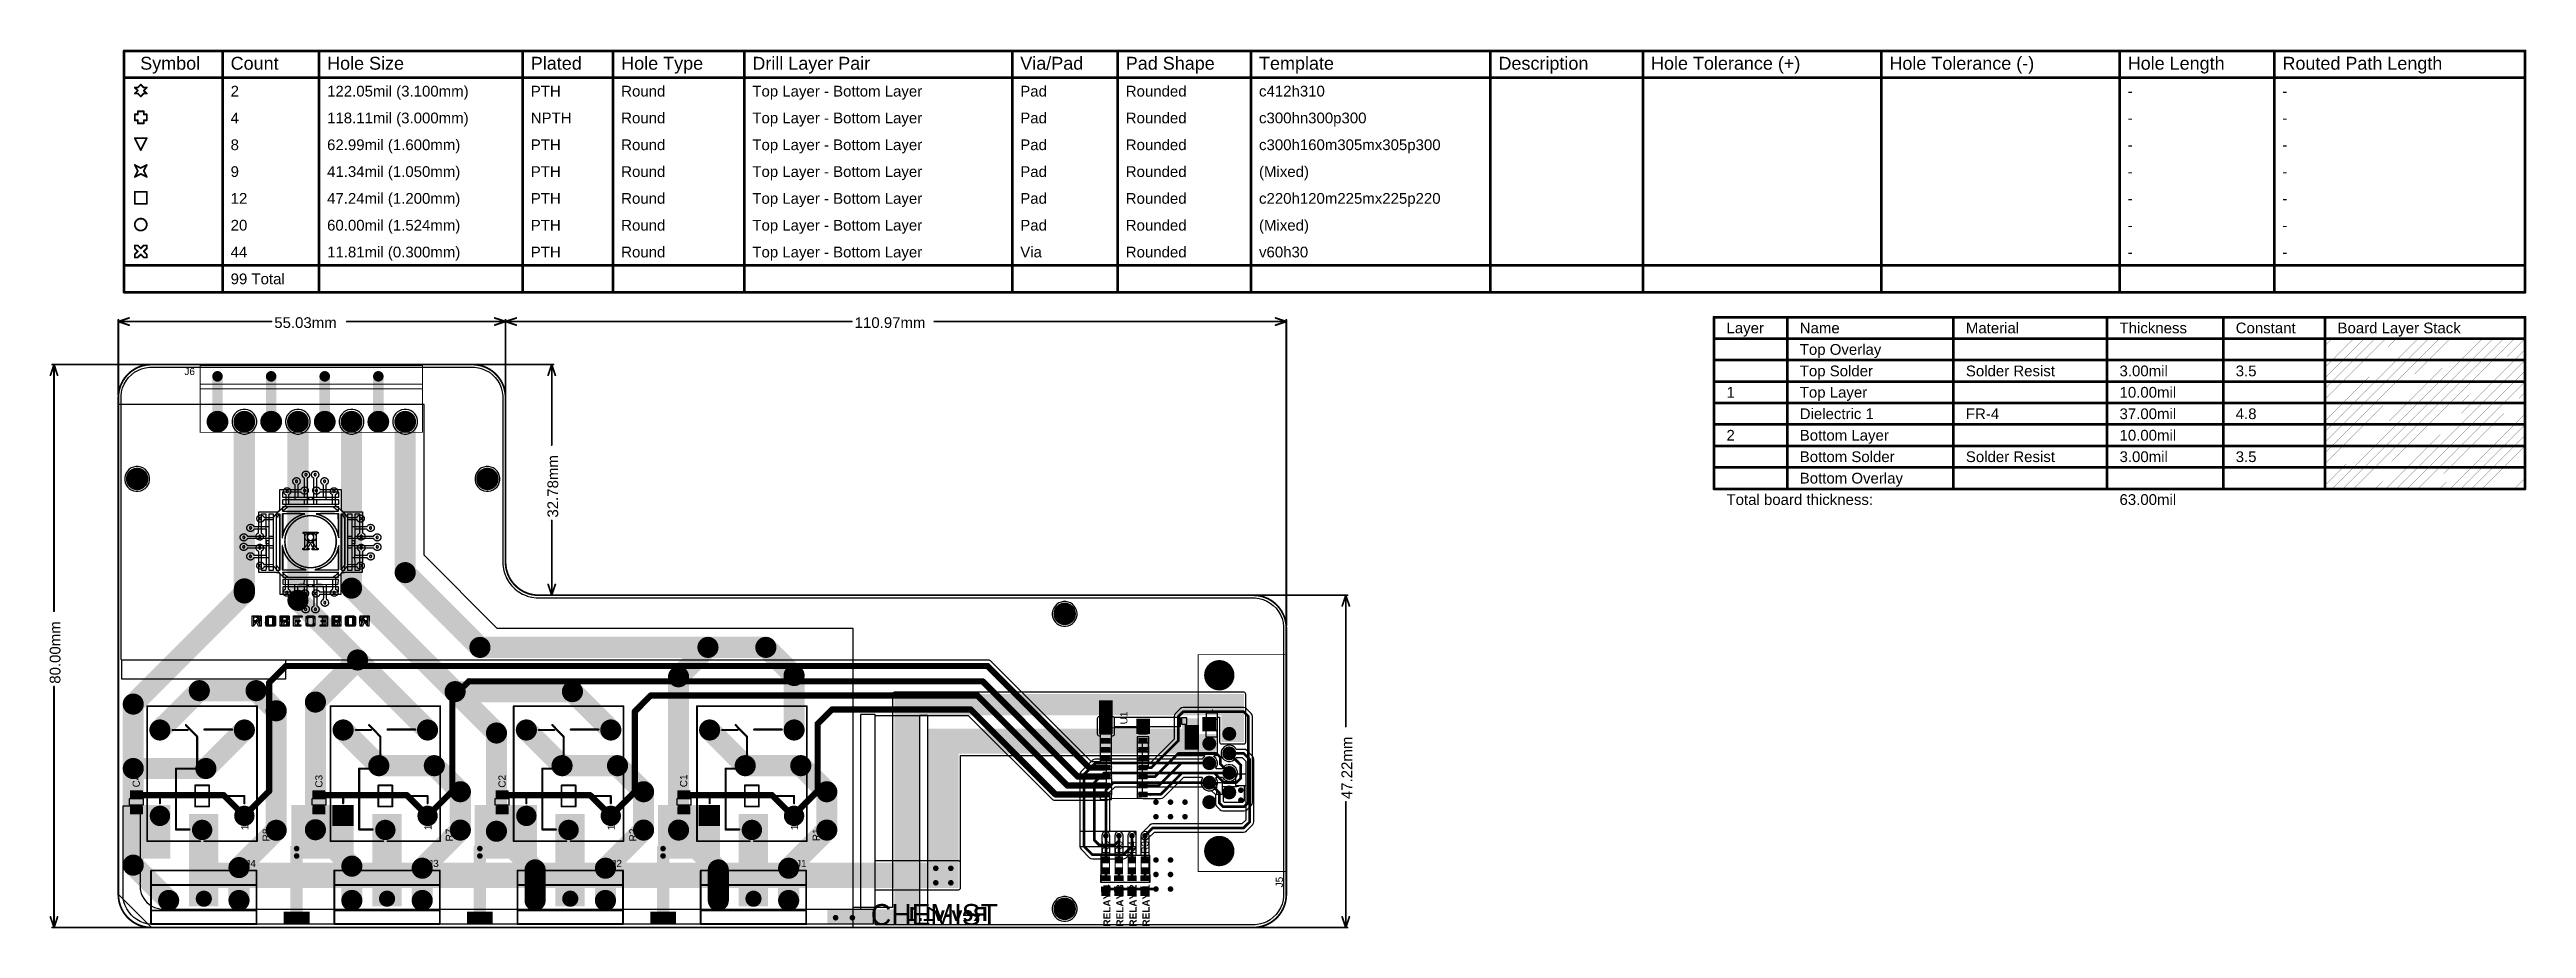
# Model space of a CAD drawing. Header units: inches. Extents: x -14 to 338, y 0 to 125.
import ezdxf

# ---------------------------------------------------------------- set-up
doc = ezdxf.new("R2010")
doc.units = ezdxf.units.IN
for name, color, linetype in [('Board Outline', 216, 'Continuous'), ('Bottom Layer', 5, 'Continuous'), ('Bottom Overlay', 54, 'Continuous'), ('Bottom Solder', 6, 'Continuous'), ('Dimensions', 6, 'Continuous'), ('Drill Drawing', 1, 'Continuous'), ('Fabrication', 76, 'Continuous'), ('Multi-Layer', 9, 'Continuous'), ('Pad Holes', 156, 'Continuous'), ('Top Layer', 1, 'Continuous'), ('Top Overlay', 2, 'Continuous'), ('Top Paste', 8, 'Continuous'), ('Top Solder', 216, 'Continuous'), ('Via Holes', 16, 'Continuous')]:
    doc.layers.add(name, color=color, linetype=linetype)
doc.styles.add('Arial', font='', dxfattribs={"height": 0.2})
doc.styles.add('Arial_Bold', font='', dxfattribs={"height": 0.2})
doc.styles.add('High Tower Text', font='', dxfattribs={"height": 0.2})
doc.styles.get('Arial').set_extended_font_data('Arial')
doc.styles.get('Arial_Bold').set_extended_font_data('Arial', bold=True)
doc.styles.get('High Tower Text').set_extended_font_data('High Tower Text')

msp = doc.modelspace()

# ---------------------------------------------------------------- texts
at = {"layer": 'Bottom Overlay', "style": 'Arial_Bold', "text_generation_flag": 2}
msp.add_text('Rev-v1.1', height=2, dxfattribs=at).set_placement((118.83, 0.93))
at = {"layer": 'Dimensions', "style": 'Arial'}
for s, p in [('55.03mm', (17.46, 85.19)), ('110.97mm', (99.95, 85.19))]:
    msp.add_text(s, height=1.524, dxfattribs=at).set_placement(p)
for s, p in [('32.78mm', (57.81, 58.25)), ('80.00mm', (-12.93, 34.64)), ('47.22mm', (170.66, 18.25))]:
    msp.add_text(s, height=1.524, rotation=90, dxfattribs=at).set_placement(p)
at = {"layer": 'Drill Drawing', "style": 'Arial'}
for s, height, p in [('Symbol', 1.829, (-1.59, 121.89)), ('Count', 1.829, (11.26, 121.89)), ('Hole Size', 1.829, (24.97, 121.89)), ('Plated', 1.829, (53.92, 121.89)), ('Hole Type', 1.829, (66.77, 121.89)), ('Drill Layer Pair', 1.8288, (85.41, 121.89)), ('Via/Pad', 1.829, (123.49, 121.89)), ('Pad Shape', 1.829, (138.48, 121.89)), ('Template', 1.829, (157.42, 121.89)), ('Description', 1.8288, (191.45, 121.89)), ('Hole Tolerance (+)', 1.8288, (213.13, 121.89)), ('Hole Tolerance (-)', 1.8288, (247.01, 121.89)), ('Hole Length', 1.8288, (280.88, 121.89)), ('Routed Path Length', 1.8288, (302.87, 121.89)), ('2', 1.52, (11.26, 118.08)), ('122.05mil (3.100mm)', 1.524, (24.97, 118.08)), ('PTH', 1.524, (53.92, 118.08)), ('Round', 1.524, (66.77, 118.08)), ('Top Layer - Bottom Layer', 1.524, (85.41, 118.08)), ('Pad', 1.524, (123.49, 118.08)), ('Rounded', 1.524, (138.48, 118.08)), ('c412h310', 1.524, (157.42, 118.08)), ('-', 1.52, (280.88, 118.08)), ('-', 1.52, (302.87, 118.08)), ('4', 1.52, (11.26, 114.27)), ('118.11mil (3.000mm)', 1.524, (24.97, 114.27)), ('NPTH', 1.524, (53.92, 114.27)), ('Round', 1.524, (66.77, 114.27)), ('Top Layer - Bottom Layer', 1.524, (85.41, 114.27)), ('Pad', 1.524, (123.49, 114.27)), ('Rounded', 1.524, (138.48, 114.27)), ('c300hn300p300', 1.524, (157.42, 114.27)), ('-', 1.52, (280.88, 114.27)), ('-', 1.52, (302.87, 114.27)), ('8', 1.52, (11.26, 110.46)), ('62.99mil (1.600mm)', 1.524, (24.97, 110.46)), ('PTH', 1.524, (53.92, 110.46)), ('Round', 1.524, (66.77, 110.46)), ('Top Layer - Bottom Layer', 1.524, (85.41, 110.46)), ('Pad', 1.524, (123.49, 110.46)), ('Rounded', 1.524, (138.48, 110.46)), ('c300h160m305mx305p300', 1.524, (157.42, 110.46)), ('-', 1.52, (280.88, 110.46)), ('-', 1.52, (302.87, 110.46)), ('9', 1.52, (11.26, 106.65)), ('41.34mil (1.050mm)', 1.524, (24.97, 106.65)), ('PTH', 1.524, (53.92, 106.65)), ('Round', 1.524, (66.77, 106.65)), ('Top Layer - Bottom Layer', 1.524, (85.41, 106.65)), ('Pad', 1.524, (123.49, 106.65)), ('Rounded', 1.524, (138.48, 106.65)), ('(Mixed)', 1.524, (157.42, 106.65)), ('-', 1.52, (280.88, 106.65)), ('-', 1.52, (302.87, 106.65)), ('12', 1.524, (11.26, 102.84)), ('47.24mil (1.200mm)', 1.524, (24.97, 102.84)), ('PTH', 1.524, (53.92, 102.84)), ('Round', 1.524, (66.77, 102.84)), ('Top Layer - Bottom Layer', 1.524, (85.41, 102.84)), ('Pad', 1.524, (123.49, 102.84)), ('Rounded', 1.524, (138.48, 102.84)), ('c220h120m225mx225p220', 1.524, (157.42, 102.84)), ('-', 1.52, (280.88, 102.84)), ('-', 1.52, (302.87, 102.84)), ('20', 1.524, (11.26, 99.03)), ('60.00mil (1.524mm)', 1.524, (24.97, 99.03)), ('PTH', 1.524, (53.92, 99.03)), ('Round', 1.524, (66.77, 99.03)), ('Top Layer - Bottom Layer', 1.524, (85.41, 99.03)), ('Pad', 1.524, (123.49, 99.03)), ('Rounded', 1.524, (138.48, 99.03)), ('(Mixed)', 1.524, (157.42, 99.03)), ('-', 1.52, (280.88, 99.03)), ('-', 1.52, (302.87, 99.03)), ('44', 1.524, (11.26, 95.22)), ('11.81mil (0.300mm)', 1.524, (24.97, 95.22)), ('PTH', 1.524, (53.92, 95.22)), ('Round', 1.524, (66.77, 95.22)), ('Top Layer - Bottom Layer', 1.524, (85.41, 95.22)), ('Via', 1.524, (123.49, 95.22)), ('Rounded', 1.524, (138.48, 95.22)), ('v60h30', 1.524, (157.42, 95.22)), ('-', 1.52, (280.88, 95.22)), ('-', 1.52, (302.87, 95.22)), ('99 Total', 1.524, (11.26, 91.41))]:
    msp.add_text(s, height=height, dxfattribs=at).set_placement(p)
at = {"layer": 'Fabrication', "style": 'Arial'}
for s, height, p in [('Layer', 1.524, (223.86, 84.43)), ('Name', 1.524, (234.27, 84.43)), ('Material', 1.524, (257.88, 84.43)), ('Thickness', 1.524, (279.72, 84.43)), ('Constant', 1.524, (296.23, 84.43)), ('Board Layer Stack', 1.524, (310.7, 84.43)), ('Top Overlay', 1.524, (234.27, 81.38)), ('Top Solder', 1.524, (234.27, 78.33)), ('Solder Resist', 1.524, (257.88, 78.33)), ('3.00mil', 1.524, (279.72, 78.33)), ('3.5', 1.524, (296.23, 78.33)), ('1', 1.52, (223.86, 75.29)), ('Top Layer', 1.524, (234.27, 75.29)), ('10.00mil', 1.524, (279.72, 75.29)), ('2', 1.52, (223.86, 69.19)), ('Dielectric 1', 1.524, (234.27, 72.24)), ('Bottom Layer', 1.524, (234.27, 69.19)), ('FR-4', 1.524, (257.88, 72.24)), ('37.00mil', 1.524, (279.72, 72.24)), ('10.00mil', 1.524, (279.72, 69.19)), ('4.8', 1.524, (296.23, 72.24)), ('Bottom Solder', 1.524, (234.27, 66.14)), ('Solder Resist', 1.524, (257.88, 66.14)), ('3.00mil', 1.524, (279.72, 66.14)), ('3.5', 1.524, (296.23, 66.14)), ('Bottom Overlay', 1.524, (234.27, 63.09)), ('Total board thickness:', 1.524, (223.86, 60.05)), ('63.00mil', 1.524, (279.72, 60.05))]:
    msp.add_text(s, height=height, dxfattribs=at).set_placement(p)
at = {"layer": 'Top Overlay'}
for s, height, style, p in [('J6', 1.016, 'Arial', (4.69, 78.5)), ('J4', 1.016, 'Arial', (13.35, 8.6)), ('J3', 1.016, 'Arial', (39.34, 8.6)), ('J2', 1.016, 'Arial', (65.38, 8.6)), ('J1', 1.016, 'Arial', (91.62, 8.6)), ('CHEMIST', 3, 'High Tower Text', (102.25, 0.34))]:
    msp.add_text(s, height=height, dxfattribs=dict(at, style=style)).set_placement(p)
for s, style, p in [('U1', 'Arial', (138.71, 28.88)), ('C4', 'Arial', (-1.65, 19.92)), ('C3', 'Arial', (24.31, 19.88)), ('C2', 'Arial', (50.34, 19.87)), ('C1', 'Arial', (76.15, 19.94)), ('R8', 'Arial', (16.82, 12.25)), ('R7', 'Arial', (42.85, 12.25)), ('R2', 'Arial', (68.94, 12.25)), ('R1', 'Arial', (95, 12.27)), ('R5', 'Arial', (136.16, 10.49)), ('R6', 'Arial', (138.01, 10.49)), ('R4', 'Arial', (139.87, 10.49)), ('R3', 'Arial', (141.72, 10.49)), ('J5', 'Arial', (160.81, 5.71)), ('RELAY 4', 'Arial_Bold', (136.31, 0.13)), ('RELAY 3', 'Arial_Bold', (138.15, 0.13)), ('RELAY 2', 'Arial_Bold', (140.02, 0.13)), ('RELAY 1', 'Arial_Bold', (141.87, 0.13))]:
    msp.add_text(s, height=1.016, rotation=90, dxfattribs=dict(at, style=style)).set_placement(p)

# ---------------------------------------------------------------- blocks, each defined once
blk = doc.blocks.new('SRD_05VDC_SL_C_1')
at = {"layer": 'Bottom Layer'}
h = blk.add_hatch(color=5, dxfattribs=at)
edge = h.paths.add_edge_path()
edge.add_arc((-5.1, 6), 1.4, 0, 360)
h = blk.add_hatch(color=5, dxfattribs=at)
edge = h.paths.add_edge_path()
edge.add_arc((7.1, 6), 1.4, 0, 360)
h = blk.add_hatch(color=5, dxfattribs=at)
edge = h.paths.add_edge_path()
edge.add_arc((-7.1, 0), 1.4, 0, 360)
h = blk.add_hatch(color=5, dxfattribs=at)
edge = h.paths.add_edge_path()
edge.add_arc((-5.1, -6), 1.4, 0, 360)
h = blk.add_hatch(color=5, dxfattribs=at)
edge = h.paths.add_edge_path()
edge.add_arc((7.1, -6), 1.4, 0, 360)
at = {"layer": 'Bottom Solder'}
h = blk.add_hatch(color=6, dxfattribs=at)
edge = h.paths.add_edge_path()
edge.add_arc((-5.1, 6), 1.45, 0, 360)
h = blk.add_hatch(color=6, dxfattribs=at)
edge = h.paths.add_edge_path()
edge.add_arc((7.1, 6), 1.45, 0, 360)
h = blk.add_hatch(color=6, dxfattribs=at)
edge = h.paths.add_edge_path()
edge.add_arc((-7.1, 0), 1.45, 0, 360)
h = blk.add_hatch(color=6, dxfattribs=at)
edge = h.paths.add_edge_path()
edge.add_arc((-5.1, -6), 1.45, 0, 360)
h = blk.add_hatch(color=6, dxfattribs=at)
edge = h.paths.add_edge_path()
edge.add_arc((7.1, -6), 1.45, 0, 360)
at = {"layer": 'Multi-Layer'}
h = blk.add_hatch(color=9, dxfattribs=at)
edge = h.paths.add_edge_path()
edge.add_arc((-5.1, 6), 1.4, 0, 360)
h = blk.add_hatch(color=9, dxfattribs=at)
edge = h.paths.add_edge_path()
edge.add_arc((7.1, 6), 1.4, 0, 360)
h = blk.add_hatch(color=9, dxfattribs=at)
edge = h.paths.add_edge_path()
edge.add_arc((-7.1, 0), 1.4, 0, 360)
h = blk.add_hatch(color=9, dxfattribs=at)
edge = h.paths.add_edge_path()
edge.add_arc((-5.1, -6), 1.4, 0, 360)
h = blk.add_hatch(color=9, dxfattribs=at)
edge = h.paths.add_edge_path()
edge.add_arc((7.1, -6), 1.4, 0, 360)
at = {"layer": 'Pad Holes'}
h = blk.add_hatch(color=7, dxfattribs=at)
edge = h.paths.add_edge_path()
edge.add_arc((-5.1, 6), 0.762, 0, 360)
h = blk.add_hatch(color=7, dxfattribs=at)
edge = h.paths.add_edge_path()
edge.add_arc((7.1, 6), 0.762, 0, 360)
h = blk.add_hatch(color=7, dxfattribs=at)
edge = h.paths.add_edge_path()
edge.add_arc((-7.1, 0), 0.762, 0, 360)
h = blk.add_hatch(color=7, dxfattribs=at)
edge = h.paths.add_edge_path()
edge.add_arc((-5.1, -6), 0.762, 0, 360)
h = blk.add_hatch(color=7, dxfattribs=at)
edge = h.paths.add_edge_path()
edge.add_arc((7.1, -6), 0.762, 0, 360)
at = {"layer": 'Top Layer'}
h = blk.add_hatch(color=1, dxfattribs=at)
edge = h.paths.add_edge_path()
edge.add_arc((-5.1, 6), 1.4, 0, 360)
h = blk.add_hatch(color=1, dxfattribs=at)
edge = h.paths.add_edge_path()
edge.add_arc((7.1, 6), 1.4, 0, 360)
h = blk.add_hatch(color=1, dxfattribs=at)
edge = h.paths.add_edge_path()
edge.add_arc((-7.1, 0), 1.4, 0, 360)
h = blk.add_hatch(color=1, dxfattribs=at)
edge = h.paths.add_edge_path()
edge.add_arc((-5.1, -6), 1.4, 0, 360)
h = blk.add_hatch(color=1, dxfattribs=at)
edge = h.paths.add_edge_path()
edge.add_arc((7.1, -6), 1.4, 0, 360)
at = {"layer": 'Top Solder'}
h = blk.add_hatch(color=216, dxfattribs=at)
edge = h.paths.add_edge_path()
edge.add_arc((-5.1, 6), 1.45, 0, 360)
h = blk.add_hatch(color=216, dxfattribs=at)
edge = h.paths.add_edge_path()
edge.add_arc((7.1, 6), 1.45, 0, 360)
h = blk.add_hatch(color=216, dxfattribs=at)
edge = h.paths.add_edge_path()
edge.add_arc((-7.1, 0), 1.45, 0, 360)
h = blk.add_hatch(color=216, dxfattribs=at)
edge = h.paths.add_edge_path()
edge.add_arc((-5.1, -6), 1.45, 0, 360)
h = blk.add_hatch(color=216, dxfattribs=at)
edge = h.paths.add_edge_path()
edge.add_arc((7.1, -6), 1.45, 0, 360)
at = {"layer": 'Top Overlay'}
for points, const_width in [([(-8.7, 7.8), (-8.7, 0.29)], 0.254), ([(-8.7, 7.8), (10.5, 7.8)], 0.254), ([(10.5, 7.8), (10.5, -7.8)], 0.254), ([(-7.03, 3.73), (1.6, 3.73)], 0.3), ([(-7.03, 3.73), (-7.03, 1.8)], 0.3), ([(-3.31, 6), (-2.29, 6)], 0.3), ([(-2.29, 6), (-2.29, 1.05)], 0.3), ([(1.6, 3.73), (1.6, 0.73)], 0.3), ([(7.1, 4.25), (7.1, 2.02)], 0.254), ([(-3.77, 1), (-3.77, -1)], 0.254), ([(-3.77, 1), (-0.77, 1)], 0.254), ([(-0.77, 1), (-0.77, -1)], 0.254), ([(1.6, 0.73), (1.63, 0.7)], 0.3), ([(1.63, 0.7), (5.64, 0.7)], 0.3), ([(5.64, 0.7), (6.15, 0.7)], 0.3), ([(7.8, 2.31), (6.15, 0.7)], 0.3), ([(-8.7, -0.29), (-8.7, -7.8)], 0.254), ([(-3.77, -1), (-0.77, -1)], 0.254), ([(-2.29, -1.05), (-2.29, -6)], 0.3), ([(7.17, -0.31), (7.17, -4.26)], 0.3), ([(-2.29, -6), (-3.31, -6)], 0.3), ([(-8.7, -7.8), (10.5, -7.8)], 0.254)]:
    blk.add_lwpolyline(points, dxfattribs=dict(at, const_width=const_width))
for points, const_width in [([(-8.76, 7.8, 1), (-8.64, 7.8, 1)], 0.127), ([(-8.76, 7.8, 1), (-8.64, 7.8, 1)], 0.127), ([(10.44, 7.8, 1), (10.56, 7.8, 1)], 0.127), ([(10.44, 7.8, 1), (10.56, 7.8, 1)], 0.127), ([(-7.11, 3.73, 1), (-6.96, 3.73, 1)], 0.15), ([(-7.11, 3.73, 1), (-6.96, 3.73, 1)], 0.15), ([(-3.38, 6, 1), (-3.23, 6, 1)], 0.15), ([(-2.37, 6, 1), (-2.22, 6, 1)], 0.15), ([(-2.37, 6, 1), (-2.22, 6, 1)], 0.15), ([(1.53, 3.73, 1), (1.68, 3.73, 1)], 0.15), ([(1.53, 3.73, 1), (1.68, 3.73, 1)], 0.15), ([(7.04, 4.25, 1), (7.16, 4.25, 1)], 0.127), ([(-8.76, 0.29, 1), (-8.64, 0.29, 1)], 0.127), ([(-7.11, 1.8, 1), (-6.96, 1.8, 1)], 0.15), ([(-3.84, 1, 1), (-3.71, 1, 1)], 0.127), ([(-3.84, 1, 1), (-3.71, 1, 1)], 0.127), ([(-2.37, 1.05, 1), (-2.22, 1.05, 1)], 0.15), ([(-0.84, 1, 1), (-0.71, 1, 1)], 0.127), ([(-0.84, 1, 1), (-0.71, 1, 1)], 0.127), ([(1.53, 0.73, 1), (1.68, 0.73, 1)], 0.15), ([(1.53, 0.73, 1), (1.68, 0.73, 1)], 0.15), ([(1.55, 0.7, 1), (1.7, 0.7, 1)], 0.15), ([(1.55, 0.7, 1), (1.7, 0.7, 1)], 0.15), ([(5.57, 0.7, 1), (5.72, 0.7, 1)], 0.15), ([(5.57, 0.7, 1), (5.72, 0.7, 1)], 0.15), ([(6.08, 0.7, 1), (6.23, 0.7, 1)], 0.15), ([(6.08, 0.7, 1), (6.23, 0.7, 1)], 0.15), ([(7.04, 2.02, 1), (7.16, 2.02, 1)], 0.127), ([(7.73, 2.31, 1), (7.88, 2.31, 1)], 0.15), ([(-8.76, -0.29, 1), (-8.64, -0.29, 1)], 0.127), ([(-3.84, -1, 1), (-3.71, -1, 1)], 0.127), ([(-3.84, -1, 1), (-3.71, -1, 1)], 0.127), ([(-2.37, -1.05, 1), (-2.22, -1.05, 1)], 0.15), ([(-0.84, -1, 1), (-0.71, -1, 1)], 0.127), ([(-0.84, -1, 1), (-0.71, -1, 1)], 0.127), ([(7.09, -0.31, 1), (7.24, -0.31, 1)], 0.15), ([(-3.38, -6, 1), (-3.23, -6, 1)], 0.15), ([(-2.37, -6, 1), (-2.22, -6, 1)], 0.15), ([(-2.37, -6, 1), (-2.22, -6, 1)], 0.15), ([(7.09, -4.26, 1), (7.24, -4.26, 1)], 0.15), ([(-8.76, -7.8, 1), (-8.64, -7.8, 1)], 0.127), ([(-8.76, -7.8, 1), (-8.64, -7.8, 1)], 0.127), ([(10.44, -7.8, 1), (10.56, -7.8, 1)], 0.127), ([(10.44, -7.8, 1), (10.56, -7.8, 1)], 0.127)]:
    blk.add_lwpolyline(points, format="xyb", close=True, dxfattribs=dict(at, const_width=const_width))
at = {"layer": 'Top Overlay', "style": 'Arial'}
blk.add_text('1', height=1, dxfattribs=at).set_placement((-7.13, -6.56))
blk = doc.blocks.new('IMPORTED_IMAGE_B_2')
at = {"layer": 'Bottom Overlay'}
for p, q in [((9.21, 0), (9.22, 0)), ((9.22, 0), (9.23, 0)), ((9.23, 0), (9.25, 0.01)), ((9.25, 0.01), (9.26, 0.01)), ((9.26, 0.01), (9.27, 0.01)), ((9.27, 0.01), (9.28, 0.01)), ((9.28, 0.01), (9.29, 0.01)), ((9.29, 0.01), (9.3, 0.01)), ((9.3, 0.01), (9.32, 0.01)), ((9.32, 0.01), (9.33, 0.01)), ((9.33, 0.01), (9.34, 0.01)), ((9.34, 0.01), (9.35, 0.01)), ((9.35, 0.01), (9.37, 0.01)), ((9.37, 0.01), (9.38, 0.01)), ((9.38, 0.01), (9.39, 0.01)), ((9.39, 0.01), (9.4, 0.01)), ((9.4, 0.01), (9.42, 0.01)), ((9.42, 0.01), (9.43, 0.01)), ((9.43, 0.01), (9.44, 0)), ((9.44, 0), (9.46, 0)), ((9.46, 0), (9.48, -0.01)), ((6.15, -2.88), (6.16, -2.87)), ((6.15, -2.89), (6.15, -2.88)), ((6.15, -2.9), (6.15, -2.89)), ((6.15, -2.91), (6.15, -2.9)), ((6.16, -2.93), (6.15, -2.91)), ((6.16, -2.8), (6.17, -2.78)), ((6.16, -2.81), (6.16, -2.8)), ((6.16, -2.82), (6.16, -2.81)), ((6.16, -2.83), (6.16, -2.82)), ((6.16, -2.84), (6.16, -2.83)), ((6.16, -2.85), (6.16, -2.84)), ((6.16, -2.87), (6.16, -2.85)), ((6.16, -2.94), (6.16, -2.93)), ((6.16, -2.95), (6.16, -2.94)), ((6.16, -2.96), (6.16, -2.95)), ((6.16, -2.97), (6.16, -2.96)), ((6.16, -2.98), (6.16, -2.97)), ((6.16, -3), (6.16, -2.98)), ((6.17, -3.01), (6.16, -3)), ((6.17, -2.76), (6.18, -2.75)), ((6.17, -2.77), (6.17, -2.76)), ((6.17, -2.78), (6.17, -2.77)), ((6.17, -3.02), (6.17, -3.01)), ((6.17, -3.03), (6.17, -3.02)), ((6.18, -3.04), (6.17, -3.03)), ((6.18, -2.73), (6.19, -2.72)), ((6.18, -2.74), (6.18, -2.73)), ((6.18, -2.75), (6.18, -2.74)), ((6.18, -3.05), (6.18, -3.04)), ((6.18, -3.07), (6.18, -3.05)), ((6.19, -3.08), (6.18, -3.07)), ((6.19, -2.69), (6.2, -2.68)), ((6.19, -2.7), (6.19, -2.69)), ((6.19, -2.72), (6.19, -2.7)), ((6.19, -3.09), (6.19, -3.08)), ((6.2, -3.1), (6.19, -3.09)), ((6.2, -2.67), (6.21, -2.66)), ((6.2, -2.68), (6.2, -2.67)), ((6.2, -3.11), (6.2, -3.1)), ((6.21, -3.12), (6.2, -3.11)), ((6.21, -2.65), (6.22, -2.64)), ((6.21, -2.66), (6.21, -2.65)), ((6.21, -3.13), (6.21, -3.12)), ((6.22, -3.14), (6.21, -3.13)), ((6.22, -2.64), (6.23, -2.63)), ((6.23, -3.15), (6.22, -3.14)), ((6.23, -2.62), (6.24, -2.61)), ((6.23, -2.63), (6.23, -2.62)), ((6.23, -3.16), (6.23, -3.15)), ((6.24, -3.17), (6.23, -3.16)), ((6.24, -2.6), (6.25, -2.59)), ((6.24, -2.61), (6.24, -2.6)), ((6.25, -3.18), (6.24, -3.17)), ((6.25, -2.59), (6.26, -2.58)), ((6.25, -3.19), (6.25, -3.18)), ((6.26, -3.2), (6.25, -3.19)), ((6.26, -2.57), (6.27, -2.56)), ((6.26, -2.58), (6.26, -2.57)), ((6.27, -3.21), (6.26, -3.2)), ((6.27, -2.56), (6.28, -2.55)), ((6.28, -3.22), (6.27, -3.21)), ((6.28, -2.55), (6.29, -2.54)), ((6.29, -3.23), (6.28, -3.22)), ((6.29, -2.53), (6.3, -2.52)), ((6.29, -2.54), (6.29, -2.53)), ((6.3, -3.24), (6.29, -3.23)), ((6.3, -2.52), (6.31, -2.51)), ((6.31, -3.25), (6.3, -3.24)), ((6.31, -2.51), (6.32, -2.5)), ((6.32, -3.26), (6.31, -3.25)), ((6.32, -2.5), (6.33, -2.5)), ((6.33, -3.27), (6.32, -3.26)), ((6.33, -2.49), (6.34, -2.48)), ((6.33, -2.5), (6.33, -2.49)), ((6.34, -3.28), (6.33, -3.27)), ((6.34, -2.48), (6.35, -2.47)), ((6.35, -3.29), (6.34, -3.28)), ((6.35, -2.47), (6.36, -2.46)), ((6.36, -3.3), (6.35, -3.29)), ((6.36, -2.46), (6.37, -2.46)), ((6.37, -3.31), (6.36, -3.3)), ((6.37, -2.46), (6.38, -2.45)), ((6.39, -3.31), (6.37, -3.31)), ((6.38, -2.45), (6.39, -2.44)), ((6.39, -2.44), (6.4, -2.44)), ((6.4, -3.32), (6.39, -3.31)), ((6.4, -2.44), (6.41, -2.43)), ((6.41, -3.33), (6.4, -3.32)), ((6.41, -2.43), (6.42, -2.42)), ((6.43, -3.34), (6.41, -3.33)), ((6.42, -2.42), (6.43, -2.42)), ((6.43, -2.42), (6.44, -2.41)), ((6.44, -3.34), (6.43, -3.34)), ((6.44, -2.41), (6.45, -2.41)), ((6.51, -3.38), (6.44, -3.34)), ((6.45, -2.41), (6.46, -2.4)), ((6.46, -2.4), (6.47, -2.4)), ((6.47, -2.4), (6.48, -2.39)), ((6.48, -2.39), (6.49, -2.39)), ((6.49, -2.39), (6.5, -2.38)), ((6.5, -2.38), (6.52, -2.38)), ((6.52, -2.83), (6.51, -2.85)), ((6.51, -2.85), (6.51, -2.85)), ((6.51, -2.85), (6.51, -2.86)), ((6.51, -2.86), (6.51, -2.86)), ((6.51, -2.86), (6.51, -2.88)), ((6.51, -2.88), (6.51, -2.88)), ((6.51, -2.88), (6.51, -2.89)), ((6.51, -2.89), (6.51, -2.89)), ((6.51, -2.89), (6.51, -2.91)), ((6.51, -2.91), (6.51, -2.91)), ((6.51, -2.91), (6.51, -2.93)), ((6.51, -2.93), (6.51, -2.93)), ((6.51, -2.93), (6.52, -2.94)), ((6.51, -4.86), (6.51, -3.38)), ((6.52, -2.38), (6.53, -2.38)), ((6.53, -2.8), (6.52, -2.82)), ((6.52, -2.82), (6.52, -2.82)), ((6.52, -2.82), (6.52, -2.83)), ((6.52, -2.83), (6.52, -2.83)), ((6.52, -2.94), (6.52, -2.94)), ((6.52, -2.94), (6.52, -2.95)), ((6.52, -2.95), (6.52, -2.95)), ((6.52, -2.95), (6.53, -2.97)), ((6.53, -2.38), (6.54, -2.37)), ((6.54, -2.79), (6.53, -2.8)), ((6.53, -2.8), (6.53, -2.8)), ((6.53, -2.97), (6.53, -2.97)), ((6.53, -2.97), (6.54, -2.98)), ((6.54, -2.37), (6.55, -2.37)), ((6.55, -2.77), (6.54, -2.78)), ((6.54, -2.78), (6.54, -2.78)), ((6.54, -2.78), (6.54, -2.79)), ((6.54, -2.79), (6.54, -2.79)), ((6.54, -2.98), (6.54, -2.98)), ((6.54, -2.98), (6.54, -2.99)), ((6.54, -2.99), (6.54, -2.99)), ((6.54, -2.99), (6.56, -3)), ((6.55, -2.37), (6.56, -2.37)), ((6.57, -2.75), (6.55, -2.77)), ((6.55, -2.77), (6.55, -2.77)), ((6.56, -2.37), (6.58, -2.36)), ((6.56, -3), (6.56, -3)), ((6.56, -3), (6.58, -3.01)), ((6.58, -2.74), (6.57, -2.75)), ((6.57, -2.75), (6.57, -2.75)), ((6.58, -2.36), (6.59, -2.36)), ((6.6, -2.74), (6.58, -2.74)), ((6.58, -2.74), (6.58, -2.74)), ((6.58, -3.01), (6.58, -3.01)), ((6.58, -3.01), (6.59, -3.02)), ((6.59, -2.36), (6.6, -2.36)), ((6.59, -3.02), (6.59, -3.02)), ((6.59, -3.02), (6.61, -3.02)), ((6.6, -2.36), (6.61, -2.36)), ((6.61, -2.73), (6.6, -2.74)), ((6.6, -2.74), (6.6, -2.74)), ((6.61, -2.36), (6.62, -2.36)), ((6.63, -2.72), (6.61, -2.73)), ((6.61, -2.73), (6.61, -2.73)), ((6.61, -3.02), (6.61, -3.02)), ((6.61, -3.02), (6.62, -3.03)), ((6.62, -2.36), (6.64, -2.36)), ((6.62, -3.03), (6.62, -3.03)), ((6.62, -3.03), (6.64, -3.03)), ((6.64, -2.72), (6.63, -2.72)), ((6.63, -2.72), (6.63, -2.72)), ((6.64, -2.36), (6.65, -2.36)), ((6.66, -2.72), (6.64, -2.72)), ((6.64, -2.72), (6.64, -2.72)), ((6.64, -3.03), (6.64, -3.03)), ((6.64, -3.03), (6.66, -3.04)), ((6.65, -2.36), (6.66, -2.36)), ((6.66, -2.36), (6.68, -2.36)), ((6.68, -2.72), (6.66, -2.72)), ((6.66, -2.72), (6.66, -2.72)), ((6.66, -3.04), (6.66, -3.04)), ((6.66, -3.04), (6.67, -3.04)), ((6.67, -3.04), (6.67, -3.04)), ((6.67, -3.04), (6.69, -3.04)), ((6.68, -2.36), (6.69, -2.36)), ((6.69, -2.72), (6.68, -2.72)), ((6.68, -2.72), (6.68, -2.72)), ((6.69, -2.36), (6.7, -2.36)), ((6.71, -2.72), (6.69, -2.72)), ((6.69, -2.72), (6.69, -2.72)), ((6.69, -3.04), (6.7, -3.03)), ((6.69, -3.04), (6.69, -3.04)), ((6.7, -2.36), (6.72, -2.36)), ((6.7, -3.03), (6.7, -3.03)), ((6.7, -3.03), (6.72, -3.03)), ((6.72, -2.72), (6.71, -2.72)), ((6.71, -2.72), (6.71, -2.72)), ((6.72, -2.36), (6.73, -2.36)), ((6.74, -2.73), (6.72, -2.72)), ((6.72, -2.72), (6.72, -2.72)), ((6.72, -3.03), (6.73, -3.02)), ((6.72, -3.03), (6.72, -3.03)), ((6.73, -2.36), (6.74, -2.36)), ((6.73, -3.02), (6.73, -3.02)), ((6.73, -3.02), (6.74, -3.02)), ((6.74, -2.36), (6.76, -2.37)), ((6.75, -2.74), (6.74, -2.73)), ((6.74, -2.73), (6.74, -2.73)), ((6.74, -3.02), (6.76, -3.01)), ((6.74, -3.02), (6.74, -3.02)), ((6.77, -2.75), (6.75, -2.74)), ((6.75, -2.74), (6.75, -2.74)), ((6.76, -2.37), (6.77, -2.37)), ((6.76, -3.01), (6.77, -3)), ((6.76, -3.01), (6.76, -3.01)), ((6.77, -2.37), (6.78, -2.37)), ((6.78, -2.76), (6.77, -2.75)), ((6.77, -2.75), (6.77, -2.75)), ((6.77, -3), (6.78, -2.99)), ((6.77, -3), (6.77, -3)), ((6.78, -2.37), (6.8, -2.38)), ((6.79, -2.77), (6.78, -2.76)), ((6.78, -2.76), (6.78, -2.76)), ((6.78, -2.99), (6.79, -2.98)), ((6.78, -2.99), (6.78, -2.99)), ((6.8, -2.78), (6.79, -2.77)), ((6.79, -2.77), (6.79, -2.77)), ((6.79, -2.98), (6.8, -2.97)), ((6.79, -2.98), (6.79, -2.98)), ((6.8, -2.38), (6.81, -2.38)), ((6.81, -2.8), (6.8, -2.78)), ((6.8, -2.78), (6.8, -2.78)), ((6.8, -2.97), (6.81, -2.96)), ((6.8, -2.97), (6.8, -2.97)), ((6.81, -2.38), (6.82, -2.38)), ((6.82, -2.81), (6.81, -2.8)), ((6.81, -2.8), (6.81, -2.8)), ((6.81, -2.96), (6.82, -2.95)), ((6.81, -2.96), (6.81, -2.96)), ((6.82, -2.38), (6.84, -2.39)), ((6.83, -2.83), (6.82, -2.81)), ((6.82, -2.81), (6.82, -2.81)), ((6.82, -2.93), (6.83, -2.92)), ((6.82, -2.95), (6.82, -2.93)), ((6.82, -2.93), (6.82, -2.93)), ((6.82, -2.95), (6.82, -2.95)), ((6.83, -2.85), (6.83, -2.83)), ((6.83, -2.83), (6.83, -2.83)), ((6.83, -2.86), (6.83, -2.85)), ((6.83, -2.85), (6.83, -2.85)), ((6.83, -2.88), (6.83, -2.86)), ((6.83, -2.86), (6.83, -2.86)), ((6.83, -2.89), (6.83, -2.88)), ((6.83, -2.88), (6.83, -2.88)), ((6.83, -2.91), (6.83, -2.89)), ((6.83, -2.89), (6.83, -2.89)), ((6.83, -2.92), (6.83, -2.91)), ((6.83, -2.91), (6.83, -2.91)), ((6.83, -2.92), (6.83, -2.92)), ((6.84, -2.39), (6.85, -2.39)), ((6.85, -2.39), (6.87, -2.4)), ((6.87, -3.45), (6.86, -3.49)), ((6.86, -3.49), (6.86, -3.54)), ((6.87, -2.4), (6.88, -2.41)), ((6.88, -3.37), (6.87, -3.39)), ((6.87, -3.39), (6.87, -3.42)), ((6.87, -3.42), (6.87, -3.45)), ((6.88, -2.41), (6.9, -2.41)), ((6.89, -3.36), (6.88, -3.37)), ((6.9, -3.34), (6.89, -3.35)), ((6.89, -3.35), (6.89, -3.36)), ((6.9, -2.41), (6.91, -2.42)), ((6.92, -3.33), (6.9, -3.34)), ((6.91, -2.42), (6.93, -2.43)), ((6.94, -3.32), (6.92, -3.33)), ((6.93, -2.43), (6.95, -2.44)), ((6.96, -3.31), (6.94, -3.32)), ((6.95, -2.44), (6.96, -2.45)), ((6.96, -2.45), (6.98, -2.46)), ((6.98, -3.3), (6.96, -3.31)), ((6.98, -2.46), (6.99, -2.47)), ((6.99, -3.29), (6.98, -3.3)), ((6.99, -2.47), (7.01, -2.49)), ((7.01, -3.28), (6.99, -3.29)), ((7.01, -2.49), (7.02, -2.5)), ((7.02, -3.27), (7.01, -3.28)), ((7.02, -2.5), (7.03, -2.51)), ((7.03, -3.26), (7.02, -3.27)), ((7.03, -2.51), (7.04, -2.53)), ((7.04, -3.25), (7.03, -3.26)), ((7.04, -2.53), (7.06, -2.54)), ((7.06, -3.24), (7.04, -3.25)), ((7.06, -2.54), (7.07, -2.55)), ((7.07, -3.23), (7.06, -3.24)), ((7.07, -2.55), (7.08, -2.57)), ((7.08, -3.21), (7.07, -3.23)), ((7.08, -2.57), (7.09, -2.58)), ((7.09, -3.2), (7.08, -3.21)), ((7.09, -2.58), (7.1, -2.6)), ((7.1, -3.19), (7.09, -3.2)), ((7.1, -2.6), (7.11, -2.61)), ((7.11, -3.17), (7.1, -3.19)), ((7.11, -2.61), (7.11, -2.63)), ((7.11, -2.63), (7.12, -2.65)), ((7.12, -3.16), (7.11, -3.17)), ((7.12, -2.65), (7.13, -2.66)), ((7.13, -3.13), (7.12, -3.14)), ((7.12, -3.14), (7.12, -3.16)), ((7.13, -2.66), (7.14, -2.68)), ((7.14, -3.11), (7.13, -3.13)), ((7.14, -2.68), (7.14, -2.7)), ((7.14, -2.7), (7.15, -2.71)), ((7.15, -3.1), (7.14, -3.11)), ((7.15, -2.71), (7.16, -2.73)), ((7.16, -3.06), (7.15, -3.08)), ((7.15, -3.08), (7.15, -3.1)), ((7.16, -2.73), (7.16, -2.75)), ((7.16, -2.75), (7.16, -2.77)), ((7.16, -2.77), (7.17, -2.78)), ((7.17, -3.03), (7.16, -3.05)), ((7.16, -3.05), (7.16, -3.06)), ((7.17, -2.78), (7.17, -2.8)), ((7.17, -2.8), (7.17, -2.82)), ((7.17, -2.82), (7.18, -2.84)), ((7.18, -2.98), (7.17, -3)), ((7.17, -3), (7.17, -3.01)), ((7.17, -3.01), (7.17, -3.03)), ((7.18, -2.84), (7.18, -2.85)), ((7.18, -2.85), (7.18, -2.87)), ((7.18, -2.87), (7.18, -2.89)), ((7.18, -2.89), (7.18, -2.91)), ((7.18, -2.91), (7.18, -2.93)), ((7.18, -2.93), (7.18, -2.94)), ((7.18, -2.94), (7.18, -2.96)), ((7.18, -2.96), (7.18, -2.98)), ((7.49, -1.39), (7.5, -1.38)), ((7.49, -1.4), (7.49, -1.39)), ((7.49, -1.41), (7.49, -1.4)), ((7.49, -1.42), (7.49, -1.41)), ((7.49, -1.43), (7.49, -1.42)), ((7.49, -1.44), (7.49, -1.43)), ((7.49, -1.46), (7.49, -1.44)), ((7.49, -1.47), (7.49, -1.46)), ((7.49, -1.48), (7.49, -1.47)), ((7.49, -1.49), (7.49, -1.48)), ((7.49, -1.5), (7.49, -1.49)), ((7.49, -1.51), (7.49, -1.5)), ((7.49, -1.52), (7.49, -1.51)), ((7.49, -1.54), (7.49, -1.52)), ((7.49, -1.55), (7.49, -1.54)), ((7.49, -1.56), (7.49, -1.55)), ((7.49, -1.57), (7.49, -1.56)), ((7.5, -1.58), (7.49, -1.57)), ((7.5, -1.34), (7.51, -1.33)), ((7.5, -1.35), (7.5, -1.34)), ((7.5, -1.36), (7.5, -1.35)), ((7.5, -1.38), (7.5, -1.36)), ((7.5, -1.59), (7.5, -1.58)), ((7.5, -1.6), (7.5, -1.59)), ((7.51, -1.61), (7.5, -1.6)), ((7.51, -1.31), (7.52, -1.3)), ((7.51, -1.32), (7.51, -1.31)), ((7.51, -1.33), (7.51, -1.32)), ((7.51, -1.63), (7.51, -1.61)), ((7.51, -1.64), (7.51, -1.63)), ((7.52, -1.65), (7.51, -1.64)), ((7.52, -1.29), (7.53, -1.28)), ((7.52, -1.3), (7.52, -1.29)), ((7.52, -1.66), (7.52, -1.65)), ((7.52, -1.67), (7.52, -1.66)), ((7.53, -1.68), (7.52, -1.67)), ((7.53, -1.25), (7.54, -1.24)), ((7.53, -1.27), (7.53, -1.25)), ((7.53, -1.28), (7.53, -1.27)), ((7.53, -1.69), (7.53, -1.68)), ((7.54, -1.7), (7.53, -1.69)), ((7.54, -1.23), (7.55, -1.22)), ((7.54, -1.24), (7.54, -1.23)), ((7.55, -1.71), (7.54, -1.7)), ((7.55, -1.21), (7.56, -1.2)), ((7.55, -1.22), (7.55, -1.21)), ((7.55, -1.72), (7.55, -1.71)), ((7.56, -1.73), (7.55, -1.72)), ((7.56, -1.2), (7.57, -1.19)), ((7.57, -1.74), (7.56, -1.73)), ((7.57, -1.18), (7.58, -1.17)), ((7.57, -1.19), (7.57, -1.18)), ((7.57, -1.75), (7.57, -1.74)), ((7.58, -1.76), (7.57, -1.75)), ((7.58, -1.16), (7.59, -1.15)), ((7.58, -1.17), (7.58, -1.16)), ((7.59, -1.77), (7.58, -1.76)), ((7.59, -1.15), (7.6, -1.14)), ((7.6, -1.78), (7.59, -1.77)), ((7.6, -1.14), (7.6, -1.13)), ((7.6, -1.13), (7.61, -1.13)), ((7.6, -1.79), (7.6, -1.78)), ((7.61, -1.8), (7.6, -1.79)), ((7.61, -1.13), (7.62, -1.12)), ((7.62, -1.81), (7.61, -1.8)), ((7.62, -1.12), (7.63, -1.11)), ((7.63, -1.82), (7.62, -1.81)), ((7.63, -1.1), (7.64, -1.09)), ((7.63, -1.11), (7.63, -1.1)), ((7.64, -1.83), (7.63, -1.82)), ((7.64, -1.09), (7.65, -1.08)), ((7.65, -1.84), (7.64, -1.83)), ((7.65, -1.08), (7.66, -1.07)), ((7.66, -1.84), (7.65, -1.84)), ((7.66, -1.07), (7.67, -1.07)), ((7.67, -1.85), (7.66, -1.84)), ((7.67, -1.06), (7.68, -1.05)), ((7.67, -1.07), (7.67, -1.06)), ((7.68, -1.86), (7.67, -1.85)), ((7.68, -1.05), (7.69, -1.04)), ((7.69, -1.87), (7.68, -1.86)), ((7.69, -1.04), (7.7, -1.04)), ((7.71, -1.88), (7.69, -1.87)), ((7.7, -1.04), (7.71, -1.03)), ((7.71, -1.03), (7.72, -1.02)), ((7.72, -1.88), (7.71, -1.88)), ((7.72, -1.02), (7.73, -1.01)), ((7.75, -1.9), (7.72, -1.88)), ((7.73, -1.01), (7.74, -1.01)), ((7.74, -1.01), (7.75, -1)), ((7.75, -1), (7.76, -1)), ((7.77, -1.92), (7.75, -1.9)), ((7.76, -1), (7.77, -0.99)), ((7.77, -0.99), (7.78, -0.98)), ((7.8, -1.94), (7.77, -1.92)), ((7.78, -0.98), (7.79, -0.98)), ((7.79, -0.98), (7.8, -0.97)), ((7.8, -0.97), (7.81, -0.97)), ((7.81, -1.95), (7.8, -1.94)), ((7.81, -0.97), (7.82, -0.96)), ((7.81, -1.96), (7.81, -1.95)), ((7.81, -1.98), (7.81, -1.96)), ((7.81, -2.02), (7.81, -1.98)), ((7.81, -2.07), (7.81, -2.02)), ((7.81, -2.14), (7.81, -2.07)), ((7.81, -2.21), (7.81, -2.14)), ((7.82, -2.3), (7.81, -2.21)), ((7.82, -0.96), (7.83, -0.96)), ((7.82, -2.4), (7.82, -2.3)), ((7.82, -2.51), (7.82, -2.4)), ((7.82, -2.62), (7.82, -2.51)), ((7.82, -2.75), (7.82, -2.62)), ((7.82, -2.87), (7.82, -2.75)), ((7.82, -3.01), (7.82, -2.87)), ((7.82, -4.07), (7.82, -3.01)), ((7.83, -0.96), (7.84, -0.96)), ((7.84, -0.96), (7.85, -0.95)), ((7.85, -1.4), (7.84, -1.41)), ((7.84, -1.41), (7.84, -1.41)), ((7.84, -1.41), (7.84, -1.43)), ((7.84, -1.43), (7.84, -1.43)), ((7.84, -1.43), (7.84, -1.44)), ((7.84, -1.44), (7.84, -1.44)), ((7.84, -1.44), (7.84, -1.46)), ((7.84, -1.46), (7.84, -1.46)), ((7.84, -1.46), (7.84, -1.47)), ((7.84, -1.47), (7.84, -1.47)), ((7.84, -1.47), (7.85, -1.49)), ((7.85, -0.95), (7.86, -0.95)), ((7.86, -1.37), (7.85, -1.38)), ((7.85, -1.38), (7.85, -1.38)), ((7.85, -1.38), (7.85, -1.4)), ((7.85, -1.4), (7.85, -1.4)), ((7.85, -1.49), (7.85, -1.49)), ((7.85, -1.49), (7.85, -1.5)), ((7.85, -1.5), (7.85, -1.5)), ((7.85, -1.5), (7.86, -1.52)), ((7.86, -0.95), (7.87, -0.94)), ((7.87, -1.35), (7.86, -1.36)), ((7.86, -1.36), (7.86, -1.36)), ((7.86, -1.36), (7.86, -1.37)), ((7.86, -1.37), (7.86, -1.37)), ((7.86, -1.52), (7.86, -1.52)), ((7.86, -1.52), (7.86, -1.53)), ((7.86, -1.53), (7.86, -1.53)), ((7.86, -1.53), (7.87, -1.54)), ((7.87, -0.94), (7.88, -0.94)), ((7.88, -1.34), (7.87, -1.35)), ((7.87, -1.35), (7.87, -1.35)), ((7.87, -1.54), (7.87, -1.54)), ((7.87, -1.54), (7.88, -1.56)), ((7.88, -0.94), (7.9, -0.94)), ((7.9, -1.32), (7.88, -1.34)), ((7.88, -1.34), (7.88, -1.34)), ((7.88, -1.56), (7.88, -1.56)), ((7.88, -1.56), (7.89, -1.57)), ((7.89, -1.57), (7.89, -1.57)), ((7.89, -1.57), (7.9, -1.58)), ((7.9, -0.94), (7.91, -0.94)), ((7.91, -1.31), (7.9, -1.32)), ((7.9, -1.32), (7.9, -1.32)), ((7.9, -1.58), (7.9, -1.58)), ((7.9, -1.58), (7.92, -1.59)), ((7.91, -0.94), (7.92, -0.93)), ((7.93, -1.31), (7.91, -1.31)), ((7.91, -1.31), (7.91, -1.31)), ((7.92, -0.93), (7.93, -0.93)), ((7.92, -1.59), (7.92, -1.59)), ((7.92, -1.59), (7.93, -1.6)), ((7.93, -0.93), (7.94, -0.93)), ((7.94, -1.3), (7.93, -1.31)), ((7.93, -1.31), (7.93, -1.31)), ((7.93, -1.6), (7.93, -1.6)), ((7.93, -1.6), (7.95, -1.6)), ((7.94, -0.93), (7.95, -0.93)), ((7.96, -1.3), (7.94, -1.3)), ((7.94, -1.3), (7.94, -1.3)), ((7.95, -0.93), (7.97, -0.93)), ((7.95, -1.6), (7.95, -1.6)), ((7.95, -1.6), (7.96, -1.61)), ((7.98, -1.29), (7.96, -1.3)), ((7.96, -1.3), (7.96, -1.3)), ((7.96, -1.61), (7.96, -1.61)), ((7.96, -1.61), (7.97, -1.61)), ((7.97, -0.93), (7.98, -0.93)), ((7.97, -1.61), (7.97, -1.61)), ((7.97, -1.61), (7.99, -1.61)), ((7.98, -0.93), (7.99, -0.93)), ((8, -1.29), (7.98, -1.29)), ((7.98, -1.29), (7.98, -1.29)), ((7.99, -0.93), (8, -0.93)), ((7.99, -1.61), (7.99, -1.61)), ((7.99, -1.61), (8, -1.61)), ((8, -0.93), (8.01, -0.93)), ((8.02, -1.3), (8, -1.29)), ((8, -1.29), (8, -1.29)), ((8, -1.61), (8, -1.61)), ((8, -1.61), (8.02, -1.61)), ((8.01, -0.93), (8.03, -0.93)), ((8.03, -1.3), (8.02, -1.3)), ((8.02, -1.3), (8.02, -1.3)), ((8.02, -1.61), (8.02, -1.61)), ((8.02, -1.61), (8.03, -1.61)), ((8.03, -0.93), (8.04, -0.93)), ((8.05, -1.3), (8.03, -1.3)), ((8.03, -1.3), (8.03, -1.3)), ((8.03, -1.61), (8.03, -1.61)), ((8.03, -1.61), (8.04, -1.61)), ((8.04, -0.93), (8.05, -0.93)), ((8.04, -1.61), (8.06, -1.6)), ((8.04, -1.61), (8.04, -1.61)), ((8.05, -0.93), (8.06, -0.93)), ((8.07, -1.31), (8.05, -1.3)), ((8.05, -1.3), (8.05, -1.3)), ((8.06, -0.93), (8.08, -0.93)), ((8.06, -1.6), (8.07, -1.59)), ((8.06, -1.6), (8.06, -1.6)), ((8.09, -1.32), (8.07, -1.31)), ((8.07, -1.31), (8.07, -1.31)), ((8.07, -1.59), (8.07, -1.59)), ((8.07, -1.59), (8.08, -1.59)), ((8.08, -0.93), (8.09, -0.93)), ((8.08, -1.59), (8.09, -1.58)), ((8.08, -1.59), (8.08, -1.59)), ((8.09, -0.93), (8.1, -0.94)), ((8.1, -1.33), (8.09, -1.32)), ((8.09, -1.32), (8.09, -1.32)), ((8.09, -1.58), (8.1, -1.57)), ((8.09, -1.58), (8.09, -1.58)), ((8.1, -0.94), (8.12, -0.94)), ((8.11, -1.34), (8.1, -1.33)), ((8.1, -1.33), (8.1, -1.33)), ((8.1, -1.57), (8.12, -1.56)), ((8.1, -1.57), (8.1, -1.57)), ((8.13, -1.35), (8.11, -1.34)), ((8.11, -1.34), (8.11, -1.34)), ((8.12, -0.94), (8.13, -0.94)), ((8.12, -1.55), (8.13, -1.54)), ((8.12, -1.56), (8.12, -1.55)), ((8.12, -1.55), (8.12, -1.55)), ((8.12, -1.56), (8.12, -1.56)), ((8.13, -0.94), (8.14, -0.95)), ((8.14, -1.37), (8.13, -1.35)), ((8.13, -1.35), (8.13, -1.35)), ((8.13, -1.54), (8.14, -1.53)), ((8.13, -1.54), (8.13, -1.54)), ((8.14, -0.95), (8.15, -0.95)), ((8.14, -1.38), (8.14, -1.37)), ((8.14, -1.37), (8.14, -1.37)), ((8.15, -1.4), (8.14, -1.38)), ((8.14, -1.38), (8.14, -1.38)), ((8.14, -1.53), (8.15, -1.51)), ((8.14, -1.53), (8.14, -1.53)), ((8.15, -0.95), (8.17, -0.96)), ((8.16, -1.41), (8.15, -1.4)), ((8.15, -1.4), (8.15, -1.4)), ((8.15, -1.5), (8.16, -1.49)), ((8.15, -1.51), (8.15, -1.5)), ((8.15, -1.5), (8.15, -1.5)), ((8.15, -1.51), (8.15, -1.51)), ((8.16, -1.43), (8.16, -1.41)), ((8.16, -1.41), (8.16, -1.41)), ((8.16, -1.44), (8.16, -1.43)), ((8.16, -1.43), (8.16, -1.43)), ((8.16, -1.46), (8.16, -1.44)), ((8.16, -1.44), (8.16, -1.44)), ((8.16, -1.47), (8.16, -1.46)), ((8.16, -1.46), (8.16, -1.46)), ((8.16, -1.49), (8.16, -1.47)), ((8.16, -1.47), (8.16, -1.47)), ((8.16, -1.49), (8.16, -1.49)), ((8.17, -0.96), (8.18, -0.96)), ((8.18, -2), (8.17, -2.04)), ((8.17, -2.04), (8.17, -2.09)), ((8.17, -2.09), (8.17, -2.15)), ((8.17, -2.15), (8.17, -2.22)), ((8.17, -2.22), (8.17, -2.31)), ((8.17, -2.31), (8.17, -2.42)), ((8.17, -2.42), (8.17, -2.54)), ((8.17, -2.54), (8.17, -2.69)), ((8.17, -2.69), (8.17, -2.85)), ((8.17, -2.85), (8.17, -3.7)), ((8.18, -0.96), (8.19, -0.97)), ((8.19, -1.95), (8.18, -1.97)), ((8.18, -1.97), (8.18, -2)), ((8.19, -0.97), (8.21, -0.97)), ((8.2, -1.93), (8.19, -1.94)), ((8.19, -1.94), (8.19, -1.95)), ((8.21, -1.92), (8.2, -1.93)), ((8.21, -0.97), (8.22, -0.98)), ((8.23, -1.92), (8.21, -1.92)), ((8.22, -0.98), (8.24, -0.99)), ((8.24, -1.91), (8.23, -1.92)), ((8.24, -0.99), (8.26, -1)), ((8.26, -1.9), (8.24, -1.91)), ((8.26, -1), (8.27, -1.01)), ((8.27, -1.89), (8.26, -1.9)), ((8.27, -1.01), (8.29, -1.02)), ((8.29, -1.88), (8.27, -1.89)), ((8.29, -1.02), (8.31, -1.03)), ((8.31, -1.87), (8.29, -1.88)), ((8.31, -1.03), (8.32, -1.04)), ((8.32, -1.86), (8.31, -1.87)), ((8.32, -1.04), (8.33, -1.05)), ((8.33, -1.85), (8.32, -1.86)), ((8.33, -1.05), (8.35, -1.07)), ((8.35, -1.84), (8.33, -1.85)), ((8.35, -1.07), (8.36, -1.08)), ((8.36, -1.83), (8.35, -1.84)), ((8.36, -1.08), (8.37, -1.09)), ((8.37, -1.82), (8.36, -1.83)), ((8.37, -1.09), (8.39, -1.11)), ((8.39, -1.8), (8.37, -1.82)), ((8.39, -1.11), (8.4, -1.12)), ((8.4, -1.79), (8.39, -1.8)), ((8.4, -1.12), (8.41, -1.14)), ((8.41, -1.78), (8.4, -1.79)), ((8.41, -1.14), (8.42, -1.15)), ((8.42, -1.76), (8.41, -1.78)), ((8.42, -1.15), (8.43, -1.17)), ((8.43, -1.75), (8.42, -1.76)), ((8.43, -1.17), (8.44, -1.18)), ((8.44, -1.73), (8.43, -1.75)), ((8.44, -1.18), (8.45, -1.2)), ((8.45, -1.72), (8.44, -1.73)), ((8.45, -1.2), (8.45, -1.21)), ((8.45, -1.21), (8.46, -1.23)), ((8.46, -1.7), (8.45, -1.72)), ((8.46, -1.23), (8.47, -1.25)), ((8.47, -1.67), (8.46, -1.69)), ((8.46, -1.69), (8.46, -1.7)), ((8.47, -1.25), (8.47, -1.26)), ((8.47, -1.26), (8.48, -1.28)), ((8.48, -1.65), (8.47, -1.67)), ((8.48, -1.28), (8.49, -1.3)), ((8.49, -1.62), (8.48, -1.64)), ((8.48, -1.64), (8.48, -1.65)), ((8.49, -1.3), (8.49, -1.32)), ((8.49, -1.32), (8.49, -1.33)), ((8.49, -1.33), (8.5, -1.35)), ((8.5, -1.59), (8.49, -1.6)), ((8.49, -1.6), (8.49, -1.62)), ((8.5, -1.35), (8.5, -1.37)), ((8.5, -1.37), (8.5, -1.39)), ((8.5, -1.39), (8.51, -1.41)), ((8.51, -1.51), (8.5, -1.53)), ((8.5, -1.53), (8.5, -1.55)), ((8.5, -1.55), (8.5, -1.57)), ((8.5, -1.57), (8.5, -1.59)), ((8.51, -1.41), (8.51, -1.42)), ((8.51, -1.42), (8.51, -1.44)), ((8.51, -1.44), (8.51, -1.46)), ((8.51, -1.46), (8.51, -1.48)), ((8.51, -1.48), (8.51, -1.5)), ((8.51, -1.5), (8.51, -1.51)), ((8.83, -0.46), (8.84, -0.45)), ((8.83, -0.47), (8.83, -0.46)), ((8.83, -0.48), (8.83, -0.47)), ((8.83, -0.49), (8.83, -0.48)), ((8.83, -0.5), (8.83, -0.49)), ((8.83, -0.52), (8.83, -0.5)), ((8.83, -0.53), (8.83, -0.52)), ((8.83, -0.54), (8.83, -0.53)), ((8.83, -0.55), (8.83, -0.54)), ((8.83, -0.56), (8.83, -0.55)), ((8.83, -0.57), (8.83, -0.56)), ((8.83, -0.58), (8.83, -0.57)), ((8.84, -0.59), (8.83, -0.58)), ((8.84, -0.41), (8.85, -0.4)), ((8.84, -0.42), (8.84, -0.41)), ((8.84, -0.43), (8.84, -0.42)), ((8.84, -0.44), (8.84, -0.43)), ((8.84, -0.45), (8.84, -0.44)), ((8.84, -0.6), (8.84, -0.59)), ((8.84, -0.61), (8.84, -0.6)), ((8.84, -0.62), (8.84, -0.61)), ((8.84, -0.63), (8.84, -0.62)), ((8.85, -0.64), (8.84, -0.63)), ((8.85, -0.37), (8.86, -0.35)), ((8.85, -0.38), (8.85, -0.37)), ((8.85, -0.39), (8.85, -0.38)), ((8.85, -0.4), (8.85, -0.39)), ((8.85, -0.66), (8.85, -0.64)), ((8.85, -0.67), (8.85, -0.66)), ((8.86, -0.68), (8.85, -0.67)), ((8.86, -0.33), (8.87, -0.32)), ((8.86, -0.34), (8.86, -0.33)), ((8.86, -0.35), (8.86, -0.34)), ((8.86, -0.69), (8.86, -0.68)), ((8.86, -0.7), (8.86, -0.69)), ((8.87, -0.71), (8.86, -0.7)), ((8.87, -0.31), (8.88, -0.3)), ((8.87, -0.32), (8.87, -0.31)), ((8.87, -0.72), (8.87, -0.71)), ((8.88, -0.73), (8.87, -0.72)), ((8.88, -0.28), (8.89, -0.27)), ((8.88, -0.29), (8.88, -0.28)), ((8.88, -0.3), (8.88, -0.29)), ((8.88, -0.74), (8.88, -0.73)), ((8.89, -0.75), (8.88, -0.74)), ((8.89, -0.26), (8.9, -0.25)), ((8.89, -0.27), (8.89, -0.26)), ((8.89, -0.76), (8.89, -0.75)), ((8.9, -0.77), (8.89, -0.76)), ((8.9, -0.25), (8.91, -0.24)), ((8.9, -0.25), (8.9, -0.25)), ((8.9, -0.78), (8.9, -0.77)), ((8.91, -0.79), (8.9, -0.78)), ((8.91, -0.24), (8.92, -0.23)), ((8.91, -0.8), (8.91, -0.79)), ((8.92, -0.81), (8.91, -0.8)), ((8.92, -0.22), (8.93, -0.21)), ((8.92, -0.23), (8.92, -0.22)), ((8.93, -0.82), (8.92, -0.81)), ((8.93, -0.2), (8.94, -0.19)), ((8.93, -0.21), (8.93, -0.2)), ((8.94, -0.83), (8.93, -0.82)), ((8.94, -0.19), (8.95, -0.18)), ((8.95, -0.84), (8.94, -0.83)), ((8.94, -0.83), (8.94, -0.83)), ((8.95, -0.18), (8.95, -0.17)), ((8.95, -0.17), (8.96, -0.17)), ((8.96, -0.85), (8.95, -0.84)), ((8.96, -0.17), (8.97, -0.16)), ((8.97, -0.86), (8.96, -0.85)), ((8.97, -0.15), (8.98, -0.14)), ((8.97, -0.16), (8.97, -0.15)), ((8.97, -0.87), (8.97, -0.86)), ((8.98, -0.88), (8.97, -0.87)), ((8.98, -0.14), (8.99, -0.13)), ((8.99, -0.89), (8.98, -0.88)), ((8.99, -0.13), (9, -0.13)), ((9, -0.9), (8.99, -0.89)), ((9, -0.12), (9.01, -0.11)), ((9, -0.13), (9, -0.12)), ((9.01, -0.9), (9, -0.9)), ((9.01, -0.11), (9.02, -0.1)), ((9.02, -0.91), (9.01, -0.9)), ((9.02, -0.1), (9.03, -0.1)), ((9.03, -0.92), (9.02, -0.91)), ((9.03, -0.1), (9.04, -0.09)), ((9.04, -0.93), (9.03, -0.92)), ((9.04, -0.09), (9.05, -0.08)), ((9.05, -0.93), (9.04, -0.93)), ((9.05, -0.08), (9.06, -0.07)), ((9.05, -0.08), (9.05, -0.08)), ((9.06, -0.94), (9.05, -0.93)), ((9.06, -0.07), (9.07, -0.06)), ((9.08, -0.95), (9.06, -0.94)), ((9.07, -0.06), (9.08, -0.06)), ((9.08, -0.06), (9.09, -0.05)), ((9.16, -1), (9.08, -0.95)), ((9.09, -0.05), (9.1, -0.05)), ((9.1, -0.05), (9.11, -0.04)), ((9.11, -0.04), (9.12, -0.04)), ((9.12, -0.04), (9.13, -0.03)), ((9.13, -0.03), (9.14, -0.03)), ((9.14, -0.03), (9.15, -0.02)), ((9.15, -0.02), (9.16, -0.02)), ((9.16, -0.02), (9.17, -0.01)), ((9.16, -3.71), (9.16, -1)), ((9.17, -0.01), (9.18, -0.01)), ((9.18, -0.01), (9.19, -0.01)), ((9.19, -0.46), (9.18, -0.47)), ((9.18, -0.47), (9.18, -0.47)), ((9.18, -0.47), (9.18, -0.48)), ((9.18, -0.48), (9.18, -0.48)), ((9.18, -0.48), (9.18, -0.5)), ((9.18, -0.5), (9.18, -0.5)), ((9.18, -0.5), (9.18, -0.51)), ((9.18, -0.51), (9.18, -0.51)), ((9.18, -0.51), (9.18, -0.52)), ((9.18, -0.52), (9.18, -0.52)), ((9.18, -0.52), (9.19, -0.53)), ((9.19, -0.01), (9.2, 0)), ((9.2, -0.43), (9.19, -0.44)), ((9.19, -0.44), (9.19, -0.44)), ((9.19, -0.44), (9.19, -0.45)), ((9.19, -0.45), (9.19, -0.45)), ((9.19, -0.45), (9.19, -0.46)), ((9.19, -0.46), (9.19, -0.46)), ((9.19, -0.53), (9.19, -0.53)), ((9.19, -0.53), (9.19, -0.54)), ((9.19, -0.54), (9.19, -0.54)), ((9.19, -0.54), (9.19, -0.55)), ((9.19, -0.55), (9.19, -0.55)), ((9.19, -0.55), (9.2, -0.57)), ((9.2, 0), (9.21, 0)), ((9.21, -0.41), (9.2, -0.42)), ((9.2, -0.42), (9.2, -0.42)), ((9.2, -0.42), (9.2, -0.43)), ((9.2, -0.43), (9.2, -0.43)), ((9.2, -0.57), (9.2, -0.57)), ((9.2, -0.57), (9.2, -0.58)), ((9.2, -0.58), (9.2, -0.58)), ((9.2, -0.58), (9.21, -0.59)), ((9.22, -0.4), (9.21, -0.41)), ((9.21, -0.41), (9.21, -0.41)), ((9.21, -0.59), (9.21, -0.59)), ((9.21, -0.59), (9.22, -0.6)), ((9.23, -0.39), (9.22, -0.4)), ((9.22, -0.4), (9.22, -0.4)), ((9.22, -0.6), (9.22, -0.6)), ((9.22, -0.6), (9.22, -0.61)), ((9.22, -0.61), (9.22, -0.61)), ((9.22, -0.61), (9.23, -0.62)), ((9.24, -0.38), (9.23, -0.39)), ((9.23, -0.39), (9.23, -0.39)), ((9.23, -0.62), (9.23, -0.62)), ((9.23, -0.62), (9.24, -0.62)), ((9.25, -0.37), (9.24, -0.38)), ((9.24, -0.38), (9.24, -0.38)), ((9.24, -0.62), (9.24, -0.62)), ((9.24, -0.62), (9.25, -0.63)), ((9.26, -0.36), (9.25, -0.37)), ((9.25, -0.37), (9.25, -0.37)), ((9.25, -0.37), (9.25, -0.37)), ((9.25, -0.37), (9.25, -0.37)), ((9.25, -0.63), (9.25, -0.63)), ((9.25, -0.63), (9.26, -0.64)), ((9.27, -0.36), (9.26, -0.36)), ((9.26, -0.36), (9.26, -0.36)), ((9.26, -0.64), (9.26, -0.64)), ((9.26, -0.64), (9.27, -0.64)), ((9.28, -0.36), (9.27, -0.36)), ((9.27, -0.36), (9.27, -0.36)), ((9.27, -0.64), (9.27, -0.64)), ((9.27, -0.64), (9.28, -0.65)), ((9.29, -0.35), (9.28, -0.36)), ((9.28, -0.36), (9.28, -0.36)), ((9.28, -0.65), (9.28, -0.65)), ((9.28, -0.65), (9.29, -0.65)), ((9.31, -0.35), (9.29, -0.35)), ((9.29, -0.35), (9.29, -0.35)), ((9.29, -0.65), (9.29, -0.65)), ((9.29, -0.65), (9.3, -0.66)), ((9.3, -0.66), (9.3, -0.66)), ((9.3, -0.66), (9.32, -0.66)), ((9.32, -0.35), (9.31, -0.35)), ((9.31, -0.35), (9.31, -0.35)), ((9.33, -0.35), (9.32, -0.35)), ((9.32, -0.35), (9.32, -0.35)), ((9.32, -0.66), (9.32, -0.66)), ((9.32, -0.66), (9.33, -0.66)), ((9.34, -0.35), (9.33, -0.35)), ((9.33, -0.35), (9.33, -0.35)), ((9.33, -0.66), (9.33, -0.66)), ((9.33, -0.66), (9.34, -0.66)), ((9.36, -0.35), (9.34, -0.35)), ((9.34, -0.35), (9.34, -0.35)), ((9.34, -0.66), (9.34, -0.66)), ((9.34, -0.66), (9.36, -0.66)), ((9.37, -0.35), (9.36, -0.35)), ((9.36, -0.35), (9.36, -0.35)), ((9.36, -0.66), (9.36, -0.66)), ((9.36, -0.66), (9.37, -0.66)), ((9.38, -0.35), (9.37, -0.35)), ((9.37, -0.35), (9.37, -0.35)), ((9.37, -0.66), (9.37, -0.66)), ((9.37, -0.66), (9.39, -0.66)), ((9.39, -0.35), (9.38, -0.35)), ((9.38, -0.35), (9.38, -0.35)), ((9.41, -0.36), (9.39, -0.35)), ((9.39, -0.35), (9.39, -0.35)), ((9.39, -0.66), (9.4, -0.65)), ((9.39, -0.66), (9.39, -0.66)), ((9.4, -0.65), (9.4, -0.65)), ((9.4, -0.65), (9.41, -0.65)), ((9.42, -0.36), (9.41, -0.36)), ((9.41, -0.36), (9.41, -0.36)), ((9.41, -0.65), (9.42, -0.64)), ((9.41, -0.65), (9.41, -0.65)), ((9.43, -0.36), (9.42, -0.36)), ((9.42, -0.36), (9.42, -0.36)), ((9.42, -0.64), (9.44, -0.63)), ((9.42, -0.64), (9.42, -0.64)), ((9.45, -0.37), (9.43, -0.36)), ((9.43, -0.36), (9.43, -0.36)), ((9.44, -0.63), (9.45, -0.62)), ((9.44, -0.63), (9.44, -0.63)), ((9.46, -0.38), (9.45, -0.37)), ((9.45, -0.37), (9.45, -0.37)), ((9.45, -0.62), (9.46, -0.61)), ((9.45, -0.62), (9.45, -0.62)), ((9.47, -0.38), (9.46, -0.38)), ((9.46, -0.38), (9.46, -0.38)), ((9.46, -0.6), (9.47, -0.59)), ((9.46, -0.61), (9.46, -0.6)), ((9.46, -0.6), (9.46, -0.6)), ((9.46, -0.61), (9.46, -0.61)), ((9.48, -0.39), (9.47, -0.38)), ((9.47, -0.38), (9.47, -0.38)), ((9.47, -0.59), (9.48, -0.58)), ((9.47, -0.59), (9.47, -0.59)), ((9.48, -0.01), (9.5, -0.01)), ((9.48, -0.4), (9.48, -0.39)), ((9.48, -0.39), (9.48, -0.39)), ((9.49, -0.41), (9.48, -0.4)), ((9.48, -0.4), (9.48, -0.4)), ((9.48, -0.58), (9.49, -0.57)), ((9.48, -0.58), (9.48, -0.58)), ((9.5, -0.42), (9.49, -0.41)), ((9.49, -0.41), (9.49, -0.41)), ((9.49, -0.55), (9.5, -0.54)), ((9.49, -0.57), (9.49, -0.55)), ((9.49, -0.55), (9.49, -0.55)), ((9.49, -0.57), (9.49, -0.57)), ((9.5, -0.01), (9.52, -0.02)), ((9.5, -0.44), (9.5, -0.42)), ((9.5, -0.42), (9.5, -0.42)), ((9.5, -0.45), (9.5, -0.44)), ((9.5, -0.44), (9.5, -0.44)), ((9.51, -0.46), (9.5, -0.45)), ((9.5, -0.45), (9.5, -0.45)), ((9.5, -0.51), (9.51, -0.5)), ((9.5, -0.53), (9.5, -0.51)), ((9.5, -0.51), (9.5, -0.51)), ((9.5, -0.54), (9.5, -0.53)), ((9.5, -0.53), (9.5, -0.53)), ((9.5, -0.54), (9.5, -0.54)), ((9.51, -0.47), (9.51, -0.46)), ((9.51, -0.46), (9.51, -0.46)), ((9.51, -0.49), (9.51, -0.47)), ((9.51, -0.47), (9.51, -0.47)), ((9.51, -0.5), (9.51, -0.49)), ((9.51, -0.49), (9.51, -0.49)), ((9.51, -0.5), (9.51, -0.5)), ((9.52, -0.02), (9.54, -0.03)), ((9.58, -0.97), (9.53, -0.99)), ((9.53, -0.99), (9.53, -4.72)), ((9.54, -0.03), (9.56, -0.03)), ((9.56, -0.03), (9.58, -0.04)), ((9.58, -0.04), (9.59, -0.05)), ((9.6, -0.96), (9.58, -0.97)), ((9.59, -0.05), (9.61, -0.06)), ((9.62, -0.95), (9.6, -0.96)), ((9.61, -0.06), (9.63, -0.07)), ((9.64, -0.94), (9.62, -0.95)), ((9.63, -0.07), (9.64, -0.09)), ((9.64, -0.09), (9.66, -0.1)), ((9.66, -0.93), (9.64, -0.94)), ((9.66, -0.1), (9.67, -0.11)), ((9.67, -0.91), (9.66, -0.93)), ((9.67, -0.11), (9.69, -0.13)), ((9.69, -0.9), (9.67, -0.91)), ((9.69, -0.13), (9.7, -0.14)), ((9.71, -0.89), (9.69, -0.9)), ((9.7, -0.14), (9.72, -0.15)), ((9.72, -0.87), (9.71, -0.89)), ((9.72, -0.15), (9.73, -0.17)), ((9.73, -0.86), (9.72, -0.87)), ((9.73, -0.17), (9.74, -0.18)), ((9.75, -0.85), (9.73, -0.86)), ((9.74, -0.18), (9.75, -0.2)), ((9.75, -0.2), (9.76, -0.22)), ((9.76, -0.83), (9.75, -0.85)), ((9.76, -0.22), (9.78, -0.23)), ((9.77, -0.82), (9.76, -0.83)), ((9.78, -0.8), (9.77, -0.82)), ((9.78, -0.23), (9.79, -0.25)), ((9.79, -0.78), (9.78, -0.8)), ((9.79, -0.25), (9.79, -0.27)), ((9.79, -0.27), (9.8, -0.28)), ((9.8, -0.77), (9.79, -0.78)), ((9.8, -0.28), (9.81, -0.3)), ((9.81, -0.75), (9.8, -0.77)), ((9.81, -0.3), (9.82, -0.32)), ((9.82, -0.73), (9.81, -0.75)), ((9.82, -0.32), (9.82, -0.34)), ((9.82, -0.34), (9.83, -0.36)), ((9.83, -0.7), (9.82, -0.72)), ((9.82, -0.72), (9.82, -0.73)), ((9.83, -0.36), (9.84, -0.38)), ((9.84, -0.68), (9.83, -0.7)), ((9.84, -0.38), (9.84, -0.39)), ((9.84, -0.39), (9.85, -0.41)), ((9.85, -0.62), (9.84, -0.64)), ((9.84, -0.64), (9.84, -0.66)), ((9.84, -0.66), (9.84, -0.68)), ((9.85, -0.41), (9.85, -0.43)), ((9.85, -0.43), (9.85, -0.45)), ((9.85, -0.45), (9.85, -0.47)), ((9.85, -0.47), (9.86, -0.49)), ((9.86, -0.57), (9.85, -0.59)), ((9.85, -0.59), (9.85, -0.61)), ((9.85, -0.61), (9.85, -0.62)), ((9.86, -0.49), (9.86, -0.51)), ((9.86, -0.51), (9.86, -0.53)), ((9.86, -0.53), (9.86, -0.55)), ((9.86, -0.55), (9.86, -0.57)), ((10.32, -2.71), (10.33, -2.69)), ((10.32, -2.74), (10.32, -2.71)), ((10.32, -2.76), (10.32, -2.74)), ((10.32, -2.78), (10.32, -2.76)), ((10.32, -2.81), (10.32, -2.78)), ((10.33, -2.83), (10.32, -2.81)), ((10.33, -2.64), (10.34, -2.62)), ((10.33, -2.66), (10.33, -2.64)), ((10.33, -2.69), (10.33, -2.66)), ((10.33, -2.85), (10.33, -2.83)), ((10.33, -2.88), (10.33, -2.85)), ((10.34, -2.9), (10.33, -2.88)), ((10.34, -2.62), (10.35, -2.6)), ((10.35, -2.92), (10.34, -2.9)), ((10.35, -2.58), (10.36, -2.56)), ((10.35, -2.6), (10.35, -2.58)), ((10.35, -2.94), (10.35, -2.92)), ((10.36, -2.96), (10.35, -2.94)), ((10.36, -2.56), (10.37, -2.54)), ((10.37, -2.98), (10.36, -2.96)), ((10.37, -2.54), (10.38, -2.52)), ((10.38, -3), (10.37, -2.98)), ((10.38, -2.52), (10.39, -2.5)), ((10.39, -3.02), (10.38, -3)), ((10.39, -2.5), (10.4, -2.48)), ((10.4, -3.04), (10.39, -3.02)), ((10.4, -2.48), (10.41, -2.46)), ((10.41, -3.06), (10.4, -3.04)), ((10.41, -2.46), (10.42, -2.45)), ((10.42, -3.07), (10.41, -3.06)), ((10.42, -2.45), (10.44, -2.43)), ((10.44, -3.09), (10.42, -3.07)), ((10.44, -2.43), (10.45, -2.41)), ((10.45, -3.1), (10.44, -3.09)), ((10.45, -2.41), (10.47, -2.4)), ((10.47, -3.12), (10.45, -3.1)), ((10.47, -2.4), (10.48, -2.39)), ((10.48, -3.13), (10.47, -3.12)), ((10.48, -2.39), (10.5, -2.37)), ((10.5, -3.15), (10.48, -3.13)), ((10.5, -2.37), (10.51, -2.36)), ((10.51, -3.16), (10.5, -3.15)), ((10.51, -2.36), (10.53, -2.35)), ((10.53, -3.17), (10.51, -3.16)), ((10.53, -2.35), (10.54, -2.34)), ((10.55, -3.19), (10.53, -3.17)), ((10.54, -2.34), (10.56, -2.33)), ((10.56, -3.2), (10.55, -3.19)), ((10.56, -2.33), (10.58, -2.32)), ((10.58, -3.21), (10.56, -3.2)), ((10.58, -2.32), (10.6, -2.31)), ((10.6, -3.22), (10.58, -3.21)), ((10.6, -2.31), (10.62, -2.3)), ((10.62, -3.23), (10.6, -3.22)), ((10.62, -2.3), (10.63, -2.29)), ((10.64, -3.24), (10.62, -3.23)), ((10.63, -2.29), (10.65, -2.28)), ((10.65, -3.25), (10.64, -3.24)), ((10.65, -2.28), (10.67, -2.28)), ((10.67, -3.25), (10.65, -3.25)), ((10.67, -2.28), (10.69, -2.27)), ((10.68, -2.73), (10.67, -2.74)), ((10.67, -2.74), (10.67, -2.74)), ((10.67, -2.74), (10.67, -2.75)), ((10.67, -2.75), (10.67, -2.75)), ((10.67, -2.75), (10.67, -2.76)), ((10.67, -2.76), (10.67, -2.76)), ((10.67, -2.76), (10.67, -2.78)), ((10.67, -2.78), (10.67, -2.78)), ((10.67, -2.78), (10.67, -2.79)), ((10.67, -2.79), (10.67, -2.79)), ((10.67, -2.79), (10.68, -2.8)), ((10.69, -3.26), (10.67, -3.25)), ((10.69, -2.7), (10.68, -2.71)), ((10.68, -2.71), (10.68, -2.71)), ((10.68, -2.71), (10.68, -2.73)), ((10.68, -2.73), (10.68, -2.73)), ((10.68, -2.8), (10.68, -2.8)), ((10.68, -2.8), (10.68, -2.81)), ((10.68, -2.81), (10.68, -2.81)), ((10.68, -2.81), (10.68, -2.83)), ((10.68, -2.83), (10.68, -2.83)), ((10.68, -2.83), (10.69, -2.84)), ((10.69, -2.27), (10.71, -2.27)), ((10.7, -2.69), (10.69, -2.7)), ((10.69, -2.7), (10.69, -2.7)), ((10.69, -2.84), (10.69, -2.84)), ((10.69, -2.84), (10.69, -2.85)), ((10.69, -2.85), (10.69, -2.85)), ((10.69, -2.85), (10.7, -2.86)), ((10.71, -3.27), (10.69, -3.26)), ((10.71, -2.67), (10.7, -2.68)), ((10.7, -2.68), (10.7, -2.68)), ((10.7, -2.68), (10.7, -2.69)), ((10.7, -2.69), (10.7, -2.69)), ((10.7, -2.86), (10.7, -2.86)), ((10.7, -2.86), (10.71, -2.87)), ((10.71, -2.27), (10.73, -2.26)), ((10.73, -2.65), (10.71, -2.67)), ((10.71, -2.67), (10.71, -2.67)), ((10.71, -2.87), (10.71, -2.87)), ((10.71, -2.87), (10.72, -2.88)), ((10.73, -3.27), (10.71, -3.27)), ((10.72, -2.88), (10.72, -2.88)), ((10.72, -2.88), (10.73, -2.89)), ((10.73, -2.26), (10.75, -2.26)), ((10.74, -2.64), (10.73, -2.65)), ((10.73, -2.65), (10.73, -2.65)), ((10.73, -2.89), (10.73, -2.89)), ((10.73, -2.89), (10.74, -2.9)), ((10.75, -3.28), (10.73, -3.27)), ((10.75, -2.63), (10.74, -2.64)), ((10.74, -2.64), (10.74, -2.64)), ((10.74, -2.9), (10.74, -2.9)), ((10.74, -2.9), (10.75, -2.91)), ((10.75, -2.26), (10.77, -2.26)), ((10.77, -2.63), (10.75, -2.63)), ((10.75, -2.63), (10.75, -2.63)), ((10.75, -2.91), (10.75, -2.91)), ((10.75, -2.91), (10.76, -2.91)), ((10.77, -3.28), (10.75, -3.28)), ((10.76, -2.91), (10.76, -2.91)), ((10.76, -2.91), (10.77, -2.92)), ((10.77, -2.26), (10.79, -2.25)), ((10.78, -2.62), (10.77, -2.63)), ((10.77, -2.63), (10.77, -2.63)), ((10.77, -2.92), (10.77, -2.92)), ((10.77, -2.92), (10.78, -2.92)), ((10.79, -3.28), (10.77, -3.28)), ((10.8, -2.61), (10.78, -2.62)), ((10.78, -2.62), (10.78, -2.62)), ((10.78, -2.92), (10.78, -2.92)), ((10.78, -2.92), (10.79, -2.93)), ((10.79, -2.25), (10.81, -2.25)), ((10.79, -2.93), (10.79, -2.93)), ((10.79, -2.93), (10.81, -2.93)), ((10.81, -3.28), (10.79, -3.28)), ((10.81, -2.61), (10.8, -2.61)), ((10.8, -2.61), (10.8, -2.61)), ((10.81, -2.25), (10.83, -2.25)), ((10.83, -2.61), (10.81, -2.61)), ((10.81, -2.61), (10.81, -2.61)), ((10.81, -2.93), (10.81, -2.93)), ((10.81, -2.93), (10.82, -2.93)), ((10.83, -3.29), (10.81, -3.28)), ((10.82, -2.93), (10.82, -2.93)), ((10.82, -2.93), (10.83, -2.93)), ((10.83, -2.25), (10.85, -2.25)), ((10.85, -2.61), (10.83, -2.61)), ((10.83, -2.61), (10.83, -2.61)), ((10.83, -2.93), (10.83, -2.93)), ((10.83, -2.93), (10.85, -2.93)), ((10.85, -3.29), (10.83, -3.29)), ((10.85, -2.25), (10.87, -2.25)), ((10.86, -2.61), (10.85, -2.61)), ((10.85, -2.61), (10.85, -2.61)), ((10.85, -2.93), (10.85, -2.93)), ((10.85, -2.93), (10.86, -2.93)), ((10.87, -3.29), (10.85, -3.29)), ((10.88, -2.61), (10.86, -2.61)), ((10.86, -2.61), (10.86, -2.61)), ((10.86, -2.93), (10.86, -2.93)), ((10.86, -2.93), (10.87, -2.93)), ((10.87, -2.25), (10.89, -2.26)), ((10.87, -2.93), (10.89, -2.92)), ((10.87, -2.93), (10.87, -2.93)), ((10.89, -3.29), (10.87, -3.29)), ((10.89, -2.62), (10.88, -2.61)), ((10.88, -2.61), (10.88, -2.61)), ((10.89, -2.26), (10.91, -2.26)), ((10.91, -2.62), (10.89, -2.62)), ((10.89, -2.62), (10.89, -2.62)), ((10.89, -2.92), (10.91, -2.91)), ((10.89, -2.92), (10.89, -2.92)), ((10.91, -3.28), (10.89, -3.29)), ((10.91, -2.26), (10.93, -2.26)), ((10.92, -2.63), (10.91, -2.62)), ((10.91, -2.62), (10.91, -2.62)), ((10.91, -2.91), (10.92, -2.9)), ((10.91, -2.91), (10.91, -2.91)), ((10.93, -3.28), (10.91, -3.28)), ((10.94, -2.64), (10.92, -2.63)), ((10.92, -2.63), (10.92, -2.63)), ((10.92, -2.9), (10.94, -2.89)), ((10.92, -2.9), (10.92, -2.9)), ((10.93, -2.26), (10.96, -2.27)), ((10.95, -3.28), (10.93, -3.28)), ((10.95, -2.65), (10.94, -2.64)), ((10.94, -2.64), (10.94, -2.64)), ((10.94, -2.89), (10.95, -2.87)), ((10.94, -2.89), (10.94, -2.89)), ((10.96, -2.66), (10.95, -2.65)), ((10.95, -2.65), (10.95, -2.65)), ((10.95, -2.87), (10.96, -2.85)), ((10.95, -2.87), (10.95, -2.87)), ((10.97, -3.27), (10.95, -3.28)), ((10.96, -2.27), (10.98, -2.27)), ((10.97, -2.68), (10.96, -2.66)), ((10.96, -2.66), (10.96, -2.66)), ((10.96, -2.85), (10.97, -2.84)), ((10.96, -2.85), (10.96, -2.85)), ((10.98, -2.7), (10.97, -2.68)), ((10.97, -2.68), (10.97, -2.68)), ((10.97, -2.84), (10.98, -2.82)), ((10.97, -2.84), (10.97, -2.84)), ((10.99, -3.27), (10.97, -3.27)), ((10.98, -2.27), (11, -2.28)), ((10.99, -2.72), (10.98, -2.7)), ((10.98, -2.7), (10.98, -2.7)), ((10.98, -2.82), (10.99, -2.8)), ((10.98, -2.82), (10.98, -2.82)), ((10.99, -2.73), (10.99, -2.72)), ((10.99, -2.72), (10.99, -2.72)), ((10.99, -2.76), (10.99, -2.73)), ((10.99, -2.73), (10.99, -2.73)), ((10.99, -2.78), (10.99, -2.76)), ((10.99, -2.76), (10.99, -2.76)), ((10.99, -2.8), (10.99, -2.78)), ((10.99, -2.78), (10.99, -2.78)), ((10.99, -2.8), (10.99, -2.8)), ((11.01, -3.26), (10.99, -3.27)), ((11, -2.28), (11.01, -2.29)), ((11.01, -2.29), (11.03, -2.29)), ((11.03, -3.26), (11.01, -3.26)), ((11.03, -2.29), (11.05, -2.3)), ((11.05, -3.25), (11.03, -3.26)), ((11.05, -2.3), (11.07, -2.31)), ((11.07, -3.24), (11.05, -3.25)), ((11.07, -2.31), (11.09, -2.32)), ((11.09, -3.23), (11.07, -3.24)), ((11.09, -2.32), (11.11, -2.33)), ((11.11, -3.22), (11.09, -3.23)), ((11.11, -2.33), (11.13, -2.34)), ((11.12, -3.21), (11.11, -3.22)), ((11.14, -3.2), (11.12, -3.21)), ((11.13, -2.34), (11.15, -2.36)), ((11.16, -3.19), (11.14, -3.2)), ((11.15, -2.36), (11.16, -2.37)), ((11.16, -2.37), (11.18, -2.39)), ((11.17, -3.17), (11.16, -3.19)), ((11.19, -3.16), (11.17, -3.17)), ((11.18, -2.39), (11.2, -2.4)), ((11.2, -3.14), (11.19, -3.16)), ((11.2, -2.4), (11.21, -2.42)), ((11.22, -3.13), (11.2, -3.14)), ((11.21, -2.42), (11.23, -2.43)), ((11.23, -3.11), (11.22, -3.13)), ((11.23, -2.43), (11.24, -2.45)), ((11.25, -3.09), (11.23, -3.11)), ((11.24, -2.45), (11.26, -2.47)), ((11.26, -3.07), (11.25, -3.09)), ((11.26, -2.47), (11.27, -2.49)), ((11.27, -3.05), (11.26, -3.07)), ((11.27, -2.49), (11.29, -2.51)), ((11.28, -3.03), (11.27, -3.05)), ((11.31, -2.98), (11.28, -3.03)), ((11.29, -2.51), (11.3, -2.54)), ((11.3, -2.54), (11.34, -2.61)), ((14, -2.98), (11.31, -2.98)), ((11.34, -2.61), (14.35, -2.63)), ((14, -3.71), (14, -2.98)), ((14.35, -2.63), (14.36, -5.51)), ((2.63, -7.28), (2.63, -5.77)), ((2.63, -5.77), (5.45, -5.77)), ((3.71, -6.13), (2.99, -6.12)), ((2.99, -6.12), (2.99, -8.81)), ((3.71, -10.36), (3.71, -6.13)), ((4.08, -6.12), (4.07, -8.23)), ((4.73, -6.12), (4.08, -6.12)), ((4.73, -10.59), (4.73, -6.12)), ((5.68, -6.12), (5.1, -6.12)), ((5.1, -6.12), (5.1, -6.12)), ((5.1, -6.12), (5.1, -13.3)), ((5.45, -5.77), (5.67, -5.56)), ((5.67, -5.56), (5.7, -5.53)), ((5.68, -10.07), (5.68, -6.12)), ((5.68, -6.12), (5.68, -6.12)), ((5.7, -5.53), (5.74, -5.5)), ((5.74, -5.5), (5.77, -5.47)), ((5.77, -5.47), (5.8, -5.44)), ((5.8, -5.44), (5.83, -5.41)), ((5.83, -5.41), (5.85, -5.39)), ((5.85, -5.39), (5.87, -5.37)), ((5.87, -5.37), (5.89, -5.35)), ((5.89, -5.35), (5.92, -5.33)), ((5.92, -5.33), (5.94, -5.32)), ((5.94, -5.32), (5.96, -5.3)), ((5.96, -5.3), (5.98, -5.28)), ((5.98, -5.28), (6, -5.26)), ((6, -5.26), (6.02, -5.24)), ((6.02, -5.24), (6.05, -5.22)), ((6.05, -6.06), (6.04, -7.65)), ((6.05, -5.22), (6.07, -5.2)), ((7.57, -6.06), (6.05, -6.06)), ((6.05, -6.06), (6.05, -6.06)), ((6.07, -5.2), (6.09, -5.19)), ((6.08, -5.67), (6.07, -5.68)), ((6.07, -5.68), (6.07, -5.68)), ((6.07, -5.68), (6.07, -5.69)), ((6.07, -5.69), (6.07, -5.69)), ((6.07, -5.69), (6.07, -5.69)), ((6.07, -5.69), (6.07, -5.69)), ((6.07, -5.69), (6.09, -5.69)), ((6.09, -5.65), (6.08, -5.66)), ((6.08, -5.66), (6.08, -5.66)), ((6.08, -5.66), (6.08, -5.67)), ((6.08, -5.67), (6.08, -5.67)), ((6.09, -5.19), (6.11, -5.17)), ((6.11, -5.64), (6.09, -5.65)), ((6.09, -5.65), (6.09, -5.65)), ((6.09, -5.69), (6.09, -5.69)), ((6.09, -5.69), (6.16, -5.69)), ((6.11, -5.17), (6.14, -5.15)), ((6.12, -5.62), (6.11, -5.64)), ((6.11, -5.64), (6.11, -5.64)), ((6.13, -5.61), (6.12, -5.62)), ((6.12, -5.62), (6.12, -5.62)), ((6.15, -5.6), (6.13, -5.61)), ((6.13, -5.61), (6.13, -5.61)), ((6.14, -5.15), (6.16, -5.13)), ((6.17, -5.58), (6.15, -5.6)), ((6.15, -5.6), (6.15, -5.6)), ((6.16, -5.13), (6.18, -5.11)), ((6.16, -5.69), (6.16, -5.69)), ((6.16, -5.69), (6.25, -5.69)), ((6.19, -5.57), (6.17, -5.58)), ((6.17, -5.58), (6.17, -5.58)), ((6.18, -5.11), (6.2, -5.1)), ((6.2, -5.55), (6.19, -5.57)), ((6.19, -5.57), (6.19, -5.57)), ((6.2, -5.1), (6.23, -5.08)), ((6.22, -5.54), (6.2, -5.55)), ((6.2, -5.55), (6.2, -5.55)), ((6.23, -5.53), (6.22, -5.54)), ((6.22, -5.54), (6.22, -5.54)), ((6.23, -5.08), (6.25, -5.06)), ((6.25, -5.51), (6.23, -5.53)), ((6.23, -5.53), (6.23, -5.53)), ((6.25, -5.06), (6.29, -5.03)), ((6.27, -5.5), (6.25, -5.51)), ((6.25, -5.51), (6.25, -5.51)), ((6.25, -5.69), (6.25, -5.69)), ((6.25, -5.69), (6.39, -5.7)), ((6.28, -5.49), (6.27, -5.5)), ((6.27, -5.5), (6.27, -5.5)), ((6.29, -5.47), (6.28, -5.49)), ((6.28, -5.49), (6.28, -5.49)), ((6.29, -5.03), (6.32, -5.01)), ((6.31, -5.46), (6.29, -5.47)), ((6.29, -5.47), (6.29, -5.47)), ((6.32, -5.45), (6.31, -5.46)), ((6.31, -5.46), (6.31, -5.46)), ((6.32, -5.01), (6.36, -4.98)), ((6.34, -5.44), (6.32, -5.45)), ((6.32, -5.45), (6.32, -5.45)), ((6.35, -5.43), (6.34, -5.44)), ((6.34, -5.44), (6.34, -5.44)), ((6.39, -5.4), (6.35, -5.43)), ((6.35, -5.43), (6.35, -5.43)), ((6.36, -4.98), (6.38, -4.96)), ((6.38, -4.96), (6.51, -4.86)), ((6.41, -5.38), (6.39, -5.4)), ((6.39, -5.4), (6.39, -5.4)), ((6.39, -5.7), (6.39, -5.7)), ((6.39, -5.7), (6.56, -5.7)), ((6.43, -5.37), (6.41, -5.38)), ((6.41, -5.38), (6.41, -5.38)), ((6.44, -5.36), (6.43, -5.37)), ((6.43, -5.37), (6.43, -5.37)), ((6.45, -5.35), (6.44, -5.36)), ((6.44, -5.36), (6.44, -5.36)), ((6.46, -5.35), (6.45, -5.35)), ((6.45, -5.35), (6.45, -5.35)), ((6.48, -5.33), (6.46, -5.35)), ((6.46, -5.35), (6.46, -5.35)), ((6.5, -5.31), (6.48, -5.33)), ((6.48, -5.33), (6.48, -5.33)), ((6.53, -5.29), (6.5, -5.31)), ((6.5, -5.31), (6.5, -5.31)), ((6.56, -5.27), (6.53, -5.29)), ((6.53, -5.29), (6.53, -5.29)), ((6.6, -5.25), (6.56, -5.27)), ((6.56, -5.27), (6.56, -5.27)), ((6.56, -5.7), (6.56, -5.7)), ((6.56, -5.7), (6.76, -5.7)), ((6.63, -5.22), (6.6, -5.25)), ((6.6, -5.25), (6.6, -5.25)), ((6.82, -5.09), (6.63, -5.22)), ((6.63, -5.22), (6.63, -5.22)), ((6.76, -5.7), (6.76, -5.7)), ((6.76, -5.7), (6.99, -5.7)), ((14, -5.09), (6.82, -5.09)), ((6.82, -5.09), (6.82, -5.09)), ((6.86, -3.54), (6.86, -3.6)), ((6.86, -3.6), (6.86, -3.67)), ((6.86, -3.67), (6.86, -3.75)), ((6.86, -3.75), (6.86, -3.85)), ((6.86, -3.85), (6.86, -3.96)), ((6.86, -3.96), (6.86, -4.09)), ((6.86, -4.09), (6.87, -4.72)), ((6.87, -4.72), (9.16, -4.72)), ((6.99, -5.7), (6.99, -5.7)), ((6.99, -5.7), (7.24, -5.7)), ((7.24, -5.7), (7.24, -5.7)), ((7.24, -5.7), (7.52, -5.7)), ((7.3, -7.05), (7.32, -7.03)), ((7.32, -7.03), (7.34, -7.02)), ((7.32, -7.03), (7.32, -7.03)), ((7.34, -7.02), (7.36, -7)), ((7.34, -7.02), (7.34, -7.02)), ((7.36, -7), (7.38, -6.98)), ((7.36, -7), (7.36, -7)), ((7.38, -6.98), (7.41, -6.96)), ((7.38, -6.98), (7.38, -6.98)), ((7.41, -6.96), (7.43, -6.94)), ((7.41, -6.96), (7.41, -6.96)), ((7.43, -6.94), (7.45, -6.93)), ((7.43, -6.94), (7.43, -6.94)), ((7.45, -6.93), (7.56, -6.84)), ((7.45, -6.93), (7.45, -6.93)), ((7.52, -5.7), (7.52, -5.7)), ((7.52, -5.7), (7.83, -5.7)), ((7.56, -6.84), (7.62, -6.79)), ((7.56, -6.84), (7.56, -6.84)), ((7.65, -6.06), (7.57, -6.06)), ((7.57, -6.06), (7.57, -6.06)), ((7.62, -6.79), (7.64, -6.78)), ((7.62, -6.79), (7.62, -6.79)), ((7.64, -6.78), (7.65, -6.76)), ((7.64, -6.78), (7.64, -6.78)), ((7.8, -6.06), (7.65, -6.06)), ((7.65, -6.06), (7.65, -6.06)), ((7.65, -6.76), (7.67, -6.75)), ((7.65, -6.76), (7.65, -6.76)), ((7.67, -6.75), (7.69, -6.73)), ((7.67, -6.75), (7.67, -6.75)), ((7.69, -6.73), (7.72, -6.72)), ((7.69, -6.73), (7.69, -6.73)), ((7.72, -6.72), (7.74, -6.7)), ((7.72, -6.72), (7.72, -6.72)), ((7.74, -6.7), (7.76, -6.69)), ((7.74, -6.7), (7.74, -6.7)), ((7.76, -6.69), (7.79, -6.67)), ((7.76, -6.69), (7.76, -6.69)), ((7.79, -6.67), (7.82, -6.65)), ((7.79, -6.67), (7.79, -6.67)), ((7.94, -6.06), (7.8, -6.06)), ((7.8, -6.06), (7.8, -6.06)), ((9.16, -4.07), (7.82, -4.07)), ((7.82, -6.65), (7.84, -6.64)), ((7.82, -6.65), (7.82, -6.65)), ((7.83, -5.7), (7.83, -5.7)), ((7.83, -5.7), (8.16, -5.7)), ((7.84, -6.64), (7.87, -6.62)), ((7.84, -6.64), (7.84, -6.64)), ((7.87, -6.62), (7.9, -6.6)), ((7.87, -6.62), (7.87, -6.62)), ((7.9, -7.03), (7.89, -7.04)), ((7.9, -6.6), (7.93, -6.59)), ((7.9, -6.6), (7.9, -6.6)), ((7.91, -7.02), (7.9, -7.03)), ((7.9, -7.03), (7.9, -7.03)), ((7.93, -7.01), (7.91, -7.02)), ((7.91, -7.02), (7.91, -7.02)), ((7.93, -6.59), (7.96, -6.57)), ((7.93, -6.59), (7.93, -6.59)), ((7.94, -7), (7.93, -7.01)), ((7.93, -7.01), (7.93, -7.01)), ((8.06, -6.06), (7.94, -6.06)), ((7.94, -6.06), (7.94, -6.06)), ((7.96, -6.99), (7.94, -7)), ((7.94, -7), (7.94, -7)), ((7.96, -6.57), (7.99, -6.55)), ((7.96, -6.57), (7.96, -6.57)), ((7.97, -6.98), (7.96, -6.99)), ((7.96, -6.99), (7.96, -6.99)), ((7.99, -6.97), (7.97, -6.98)), ((7.97, -6.98), (7.97, -6.98)), ((7.99, -6.55), (8.02, -6.53)), ((7.99, -6.55), (7.99, -6.55)), ((8, -6.96), (7.99, -6.97)), ((7.99, -6.97), (7.99, -6.97)), ((8.01, -6.95), (8, -6.96)), ((8, -6.96), (8, -6.96)), ((8.03, -6.95), (8.01, -6.95)), ((8.01, -6.95), (8.01, -6.95)), ((8.02, -6.53), (8.05, -6.52)), ((8.02, -6.53), (8.02, -6.53)), ((8.04, -6.94), (8.03, -6.95)), ((8.03, -6.95), (8.03, -6.95)), ((8.06, -6.93), (8.04, -6.94)), ((8.04, -6.94), (8.04, -6.94)), ((8.05, -6.52), (8.09, -6.5)), ((8.05, -6.52), (8.05, -6.52)), ((8.19, -6.06), (8.06, -6.06)), ((8.06, -6.06), (8.06, -6.06)), ((8.07, -6.92), (8.06, -6.93)), ((8.06, -6.93), (8.06, -6.93)), ((8.09, -6.91), (8.07, -6.92)), ((8.07, -6.92), (8.07, -6.92)), ((8.09, -6.5), (8.12, -6.48)), ((8.09, -6.5), (8.09, -6.5)), ((8.1, -6.9), (8.09, -6.91)), ((8.09, -6.91), (8.09, -6.91)), ((8.12, -6.89), (8.1, -6.9)), ((8.1, -6.9), (8.1, -6.9)), ((8.12, -6.48), (8.15, -6.46)), ((8.12, -6.48), (8.12, -6.48)), ((8.13, -6.88), (8.12, -6.89)), ((8.12, -6.89), (8.12, -6.89)), ((8.15, -6.87), (8.13, -6.88)), ((8.13, -6.88), (8.13, -6.88)), ((8.15, -6.46), (8.18, -6.45)), ((8.15, -6.46), (8.15, -6.46)), ((8.16, -6.86), (8.15, -6.87)), ((8.15, -6.87), (8.15, -6.87)), ((8.16, -5.7), (8.16, -5.7)), ((8.16, -5.7), (8.5, -5.7)), ((8.18, -6.86), (8.16, -6.86)), ((8.16, -6.86), (8.16, -6.86)), ((8.17, -3.7), (8.67, -3.7)), ((8.18, -6.45), (8.21, -6.43)), ((8.18, -6.45), (8.18, -6.45)), ((8.19, -6.85), (8.18, -6.86)), ((8.18, -6.86), (8.18, -6.86)), ((8.24, -6.06), (8.19, -6.06)), ((8.19, -6.06), (8.19, -6.06)), ((8.21, -6.84), (8.19, -6.85)), ((8.19, -6.85), (8.19, -6.85)), ((8.21, -6.43), (8.24, -6.42)), ((8.21, -6.43), (8.21, -6.43)), ((8.22, -6.83), (8.21, -6.84)), ((8.21, -6.84), (8.21, -6.84)), ((8.24, -6.82), (8.22, -6.83)), ((8.22, -6.83), (8.22, -6.83)), ((8.3, -6.06), (8.24, -6.06)), ((8.24, -6.06), (8.24, -6.06)), ((8.24, -6.42), (8.27, -6.4)), ((8.24, -6.42), (8.24, -6.42)), ((8.25, -6.81), (8.24, -6.82)), ((8.24, -6.82), (8.24, -6.82)), ((8.27, -6.8), (8.25, -6.81)), ((8.25, -6.81), (8.25, -6.81)), ((8.27, -6.4), (8.3, -6.39)), ((8.27, -6.4), (8.27, -6.4)), ((8.28, -6.8), (8.27, -6.8)), ((8.27, -6.8), (8.27, -6.8)), ((8.3, -6.79), (8.28, -6.8)), ((8.28, -6.8), (8.28, -6.8)), ((8.35, -6.06), (8.3, -6.06)), ((8.3, -6.06), (8.3, -6.06)), ((8.3, -6.39), (8.33, -6.37)), ((8.3, -6.39), (8.3, -6.39)), ((8.31, -6.78), (8.3, -6.79)), ((8.3, -6.79), (8.3, -6.79)), ((8.33, -6.77), (8.31, -6.78)), ((8.31, -6.78), (8.31, -6.78)), ((8.33, -6.37), (8.36, -6.36)), ((8.33, -6.37), (8.33, -6.37)), ((8.34, -6.76), (8.33, -6.77)), ((8.33, -6.77), (8.33, -6.77)), ((8.36, -6.76), (8.34, -6.76)), ((8.34, -6.76), (8.34, -6.76)), ((8.4, -6.06), (8.35, -6.06)), ((8.35, -6.06), (8.35, -6.06)), ((8.36, -6.36), (8.38, -6.35)), ((8.36, -6.36), (8.36, -6.36)), ((8.37, -6.75), (8.36, -6.76)), ((8.36, -6.76), (8.36, -6.76)), ((8.39, -6.74), (8.37, -6.75)), ((8.37, -6.75), (8.37, -6.75)), ((8.38, -6.35), (8.41, -6.33)), ((8.38, -6.35), (8.38, -6.35)), ((8.41, -6.73), (8.39, -6.74)), ((8.39, -6.74), (8.39, -6.74)), ((8.45, -6.06), (8.4, -6.06)), ((8.4, -6.06), (8.4, -6.06)), ((8.41, -6.33), (8.44, -6.32)), ((8.41, -6.33), (8.41, -6.33)), ((8.42, -6.72), (8.41, -6.73)), ((8.41, -6.73), (8.41, -6.73)), ((8.47, -6.7), (8.42, -6.72)), ((8.42, -6.72), (8.42, -6.72)), ((8.44, -6.32), (8.46, -6.31)), ((8.44, -6.32), (8.44, -6.32)), ((8.5, -6.06), (8.45, -6.06)), ((8.45, -6.06), (8.45, -6.06)), ((8.46, -6.31), (8.48, -6.3)), ((8.46, -6.31), (8.46, -6.31)), ((8.51, -6.68), (8.47, -6.7)), ((8.47, -6.7), (8.47, -6.7)), ((8.48, -6.3), (8.48, -6.3)), ((8.48, -6.3), (8.5, -6.3)), ((8.5, -5.7), (8.5, -5.7)), ((8.5, -5.7), (8.87, -5.7)), ((8.55, -6.06), (8.5, -6.06)), ((8.5, -6.06), (8.5, -6.06)), ((8.5, -6.3), (8.52, -6.29)), ((8.5, -6.3), (8.5, -6.3)), ((8.55, -6.66), (8.51, -6.68)), ((8.51, -6.68), (8.51, -6.68)), ((8.52, -6.29), (8.54, -6.28)), ((8.52, -6.29), (8.52, -6.29)), ((8.54, -6.28), (8.56, -6.27)), ((8.54, -6.28), (8.54, -6.28)), ((8.59, -6.06), (8.55, -6.06)), ((8.55, -6.06), (8.55, -6.06)), ((8.59, -6.65), (8.55, -6.66)), ((8.55, -6.66), (8.55, -6.66)), ((8.56, -6.27), (8.56, -6.27)), ((8.56, -6.27), (8.58, -6.27)), ((8.58, -6.27), (8.6, -6.26)), ((8.58, -6.27), (8.58, -6.27)), ((8.63, -6.06), (8.59, -6.06)), ((8.59, -6.06), (8.59, -6.06)), ((8.62, -6.63), (8.59, -6.65)), ((8.59, -6.65), (8.59, -6.65)), ((8.6, -6.26), (8.62, -6.25)), ((8.6, -6.26), (8.6, -6.26)), ((8.62, -6.25), (8.62, -6.25)), ((8.62, -6.25), (8.63, -6.25)), ((8.64, -6.62), (8.62, -6.63)), ((8.62, -6.63), (8.62, -6.63)), ((8.67, -6.06), (8.63, -6.06)), ((8.63, -6.06), (8.63, -6.06)), ((8.63, -6.25), (8.65, -6.24)), ((8.63, -6.25), (8.63, -6.25)), ((8.66, -6.62), (8.64, -6.62)), ((8.64, -6.62), (8.64, -6.62)), ((8.65, -6.24), (8.67, -6.23)), ((8.65, -6.24), (8.65, -6.24)), ((8.67, -6.61), (8.66, -6.62)), ((8.66, -6.62), (8.66, -6.62)), ((8.67, -3.7), (9.16, -3.71)), ((8.71, -6.06), (8.67, -6.06)), ((8.67, -6.06), (8.67, -6.06)), ((8.67, -6.23), (8.67, -6.23)), ((8.67, -6.23), (8.69, -6.23)), ((8.68, -6.61), (8.67, -6.61)), ((8.67, -6.61), (8.67, -6.61)), ((8.7, -6.61), (8.68, -6.61)), ((8.68, -6.61), (8.68, -6.61)), ((8.69, -6.23), (8.7, -6.22)), ((8.69, -6.23), (8.69, -6.23)), ((8.7, -6.22), (8.7, -6.22)), ((8.7, -6.22), (8.72, -6.22)), ((8.71, -6.6), (8.7, -6.61)), ((8.7, -6.61), (8.7, -6.61)), ((8.75, -6.06), (8.71, -6.06)), ((8.71, -6.06), (8.71, -6.06)), ((8.72, -6.6), (8.71, -6.6)), ((8.71, -6.6), (8.71, -6.6)), ((8.72, -6.22), (8.74, -6.21)), ((8.72, -6.22), (8.72, -6.22)), ((8.74, -6.59), (8.72, -6.6)), ((8.72, -6.6), (8.72, -6.6)), ((8.74, -6.21), (8.74, -6.21)), ((8.74, -6.21), (8.75, -6.21)), ((8.75, -6.58), (8.74, -6.59)), ((8.74, -6.59), (8.74, -6.59)), ((8.78, -6.06), (8.75, -6.06)), ((8.75, -6.06), (8.75, -6.06)), ((8.75, -6.21), (8.79, -6.19)), ((8.75, -6.21), (8.75, -6.21)), ((8.77, -6.58), (8.75, -6.58)), ((8.75, -6.58), (8.75, -6.58)), ((8.78, -6.57), (8.77, -6.58)), ((8.77, -6.58), (8.77, -6.58)), ((8.81, -6.06), (8.78, -6.06)), ((8.78, -6.06), (8.78, -6.06)), ((8.8, -6.56), (8.78, -6.57)), ((8.78, -6.57), (8.78, -6.57)), ((8.79, -6.19), (8.84, -6.18)), ((8.79, -6.19), (8.79, -6.19)), ((8.82, -6.55), (8.8, -6.56)), ((8.8, -6.56), (8.8, -6.56)), ((8.85, -6.06), (8.81, -6.06)), ((8.81, -6.06), (8.81, -6.06)), ((8.84, -6.55), (8.82, -6.55)), ((8.82, -6.55), (8.82, -6.55)), ((8.84, -6.18), (8.87, -6.17)), ((8.84, -6.18), (8.84, -6.18)), ((8.87, -6.54), (8.84, -6.55)), ((8.84, -6.55), (8.84, -6.55)), ((8.88, -6.06), (8.85, -6.06)), ((8.85, -6.06), (8.85, -6.06)), ((8.87, -5.7), (8.87, -5.7)), ((8.87, -5.7), (9.24, -5.7)), ((8.87, -6.17), (8.9, -6.16)), ((8.87, -6.17), (8.87, -6.17)), ((8.89, -6.53), (8.87, -6.54)), ((8.87, -6.54), (8.87, -6.54)), ((8.91, -6.06), (8.88, -6.06)), ((8.88, -6.06), (8.88, -6.06)), ((8.91, -6.53), (8.89, -6.53)), ((8.89, -6.53), (8.89, -6.53)), ((8.9, -6.16), (8.9, -6.16)), ((8.9, -6.16), (8.92, -6.16)), ((8.93, -6.06), (8.91, -6.06)), ((8.91, -6.06), (8.91, -6.06)), ((8.94, -6.52), (8.91, -6.53)), ((8.91, -6.53), (8.91, -6.53)), ((8.92, -6.16), (8.94, -6.15)), ((8.92, -6.16), (8.92, -6.16)), ((8.96, -6.06), (8.93, -6.06)), ((8.93, -6.06), (8.93, -6.06)), ((8.94, -6.15), (8.97, -6.14)), ((8.94, -6.15), (8.94, -6.15)), ((8.96, -6.51), (8.94, -6.52)), ((8.94, -6.52), (8.94, -6.52)), ((8.98, -6.06), (8.96, -6.06)), ((8.96, -6.06), (8.96, -6.06)), ((8.99, -6.5), (8.96, -6.51)), ((8.96, -6.51), (8.96, -6.51)), ((8.97, -6.14), (8.97, -6.14)), ((8.97, -6.14), (8.99, -6.14)), ((9, -6.06), (8.98, -6.06)), ((8.98, -6.06), (8.98, -6.06)), ((8.99, -6.14), (9.02, -6.13)), ((8.99, -6.14), (8.99, -6.14)), ((9.02, -6.5), (8.99, -6.5)), ((8.99, -6.5), (8.99, -6.5)), ((9.02, -6.06), (9, -6.06)), ((9, -6.06), (9, -6.06)), ((9.04, -6.06), (9.02, -6.06)), ((9.02, -6.06), (9.02, -6.06)), ((9.02, -6.13), (9.07, -6.12)), ((9.02, -6.13), (9.02, -6.13)), ((9.05, -6.49), (9.02, -6.5)), ((9.02, -6.5), (9.02, -6.5)), ((9.06, -6.07), (9.04, -6.06)), ((9.04, -6.06), (9.04, -6.06)), ((9.08, -6.48), (9.05, -6.49)), ((9.05, -6.49), (9.05, -6.49)), ((9.08, -6.07), (9.06, -6.07)), ((9.06, -6.07), (9.06, -6.07)), ((9.07, -6.12), (9.09, -6.11)), ((9.07, -6.12), (9.07, -6.12)), ((9.09, -6.07), (9.08, -6.07)), ((9.08, -6.07), (9.08, -6.07)), ((9.11, -6.47), (9.08, -6.48)), ((9.08, -6.48), (9.08, -6.48)), ((9.11, -6.07), (9.09, -6.07)), ((9.09, -6.07), (9.09, -6.07)), ((9.09, -6.11), (9.09, -6.11)), ((9.09, -6.11), (9.11, -6.11)), ((9.12, -6.07), (9.11, -6.07)), ((9.11, -6.07), (9.11, -6.07)), ((9.11, -6.11), (9.13, -6.1)), ((9.11, -6.11), (9.11, -6.11)), ((9.14, -6.47), (9.11, -6.47)), ((9.11, -6.47), (9.11, -6.47)), ((9.13, -6.07), (9.12, -6.07)), ((9.12, -6.07), (9.12, -6.07)), ((9.14, -6.07), (9.13, -6.07)), ((9.13, -6.07), (9.13, -6.07)), ((9.13, -6.1), (9.13, -6.1)), ((9.13, -6.1), (9.15, -6.1)), ((9.15, -6.07), (9.14, -6.07)), ((9.14, -6.07), (9.14, -6.07)), ((9.17, -6.46), (9.14, -6.47)), ((9.14, -6.47), (9.14, -6.47)), ((9.16, -6.07), (9.15, -6.07)), ((9.15, -6.07), (9.15, -6.07)), ((9.15, -6.1), (9.15, -6.1)), ((9.15, -6.1), (9.16, -6.1)), ((9.16, -4.72), (9.16, -4.07)), ((9.16, -6.08), (9.16, -6.07)), ((9.16, -6.07), (9.16, -6.07)), ((9.17, -6.08), (9.16, -6.08)), ((9.16, -6.08), (9.16, -6.08)), ((9.16, -6.1), (9.16, -6.09)), ((9.16, -6.09), (9.16, -6.09)), ((9.16, -6.09), (9.17, -6.09)), ((9.16, -6.1), (9.16, -6.1)), ((9.18, -6.08), (9.17, -6.08)), ((9.17, -6.08), (9.17, -6.08)), ((9.17, -6.08), (9.17, -6.08)), ((9.17, -6.08), (9.17, -6.08)), ((9.17, -6.09), (9.17, -6.09)), ((9.17, -6.09), (9.17, -6.09)), ((9.17, -6.09), (9.17, -6.09)), ((9.17, -6.09), (9.17, -6.09)), ((9.17, -6.09), (9.17, -6.09)), ((9.17, -6.09), (9.18, -6.09)), ((9.2, -6.45), (9.17, -6.46)), ((9.17, -6.46), (9.17, -6.46)), ((9.18, -6.09), (9.18, -6.08)), ((9.18, -6.08), (9.18, -6.08)), ((9.18, -6.08), (9.18, -6.08)), ((9.18, -6.08), (9.18, -6.08)), ((9.18, -6.08), (9.18, -6.08)), ((9.18, -6.08), (9.18, -6.08)), ((9.18, -6.08), (9.18, -6.08)), ((9.18, -6.08), (9.18, -6.08)), ((9.18, -6.09), (9.18, -6.09)), ((9.23, -6.45), (9.2, -6.45)), ((9.2, -6.45), (9.2, -6.45)), ((9.27, -6.44), (9.23, -6.45)), ((9.23, -6.45), (9.23, -6.45)), ((9.24, -5.7), (9.24, -5.7)), ((9.24, -5.7), (9.63, -5.7)), ((9.3, -6.43), (9.27, -6.44)), ((9.27, -6.44), (9.27, -6.44)), ((9.33, -6.43), (9.3, -6.43)), ((9.3, -6.43), (9.3, -6.43)), ((9.36, -6.42), (9.33, -6.43)), ((9.33, -6.43), (9.33, -6.43)), ((9.4, -6.42), (9.36, -6.42)), ((9.36, -6.42), (9.36, -6.42)), ((9.43, -6.41), (9.4, -6.42)), ((9.4, -6.42), (9.4, -6.42)), ((9.47, -6.41), (9.43, -6.41)), ((9.43, -6.41), (9.43, -6.41)), ((9.5, -6.4), (9.47, -6.41)), ((9.47, -6.41), (9.47, -6.41)), ((9.53, -6.4), (9.5, -6.4)), ((9.5, -6.4), (9.5, -6.4)), ((9.53, -4.72), (14, -4.72)), ((9.57, -6.39), (9.53, -6.4)), ((9.53, -6.4), (9.53, -6.4)), ((9.6, -6.39), (9.57, -6.39)), ((9.57, -6.39), (9.57, -6.39)), ((9.62, -6.38), (9.6, -6.39)), ((9.6, -6.39), (9.6, -6.39)), ((9.64, -6.38), (9.62, -6.38)), ((9.62, -6.38), (9.62, -6.38)), ((9.63, -5.7), (9.63, -5.7)), ((9.63, -5.7), (10.04, -5.7)), ((9.66, -6.38), (9.64, -6.38)), ((9.64, -6.38), (9.64, -6.38)), ((9.69, -6.38), (9.66, -6.38)), ((9.66, -6.38), (9.66, -6.38)), ((9.71, -6.37), (9.69, -6.38)), ((9.69, -6.38), (9.69, -6.38)), ((9.73, -6.37), (9.71, -6.37)), ((9.71, -6.37), (9.71, -6.37)), ((9.75, -6.37), (9.73, -6.37)), ((9.73, -6.37), (9.73, -6.37)), ((9.77, -6.37), (9.75, -6.37)), ((9.75, -6.37), (9.75, -6.37)), ((9.76, -4.07), (9.77, -3.89)), ((14, -4.07), (9.76, -4.07)), ((9.77, -3.72), (14, -3.71)), ((9.77, -3.89), (9.77, -3.72)), ((9.79, -6.37), (9.77, -6.37)), ((9.77, -6.37), (9.77, -6.37)), ((9.81, -6.37), (9.79, -6.37)), ((9.79, -6.37), (9.79, -6.37)), ((9.84, -6.37), (9.81, -6.37)), ((9.81, -6.37), (9.81, -6.37)), ((9.86, -6.36), (9.84, -6.37)), ((9.84, -6.37), (9.84, -6.37)), ((9.88, -6.36), (9.86, -6.36)), ((9.86, -6.36), (9.86, -6.36)), ((9.9, -6.36), (9.88, -6.36)), ((9.88, -6.36), (9.88, -6.36)), ((9.92, -6.36), (9.9, -6.36)), ((9.9, -6.36), (9.9, -6.36)), ((9.94, -6.36), (9.92, -6.36)), ((9.92, -6.36), (9.92, -6.36)), ((9.97, -6.36), (9.94, -6.36)), ((9.94, -6.36), (9.94, -6.36)), ((9.99, -6.36), (9.97, -6.36)), ((9.97, -6.36), (9.97, -6.36)), ((10.01, -6.36), (9.99, -6.36)), ((9.99, -6.36), (9.99, -6.36)), ((10.03, -6.36), (10.01, -6.36)), ((10.01, -6.36), (10.01, -6.36)), ((10.05, -6.36), (10.03, -6.36)), ((10.03, -6.36), (10.03, -6.36)), ((10.04, -5.7), (10.04, -5.7)), ((10.04, -5.7), (13.99, -5.7)), ((10.07, -6.36), (10.05, -6.36)), ((10.05, -6.36), (10.05, -6.36)), ((10.1, -6.36), (10.07, -6.36)), ((10.07, -6.36), (10.07, -6.36)), ((10.12, -6.36), (10.1, -6.36)), ((10.1, -6.36), (10.1, -6.36)), ((10.14, -6.36), (10.12, -6.36)), ((10.12, -6.36), (10.12, -6.36)), ((10.16, -6.36), (10.14, -6.36)), ((10.14, -6.36), (10.14, -6.36)), ((10.18, -6.36), (10.16, -6.36)), ((10.16, -6.36), (10.16, -6.36)), ((10.21, -6.37), (10.18, -6.36)), ((10.18, -6.36), (10.18, -6.36)), ((10.23, -6.37), (10.21, -6.37)), ((10.21, -6.37), (10.21, -6.37)), ((10.25, -6.37), (10.23, -6.37)), ((10.23, -6.37), (10.23, -6.37)), ((10.27, -6.37), (10.25, -6.37)), ((10.25, -6.37), (10.25, -6.37)), ((10.29, -6.37), (10.27, -6.37)), ((10.27, -6.37), (10.27, -6.37)), ((10.32, -6.37), (10.29, -6.37)), ((10.29, -6.37), (10.29, -6.37)), ((10.34, -6.38), (10.32, -6.37)), ((10.32, -6.37), (10.32, -6.37)), ((10.36, -6.38), (10.34, -6.38)), ((10.34, -6.38), (10.34, -6.38)), ((10.38, -6.38), (10.36, -6.38)), ((10.36, -6.38), (10.36, -6.38)), ((10.4, -6.38), (10.38, -6.38)), ((10.38, -6.38), (10.38, -6.38)), ((10.42, -6.38), (10.4, -6.38)), ((10.4, -6.38), (10.4, -6.38)), ((10.45, -6.39), (10.42, -6.38)), ((10.42, -6.38), (10.42, -6.38)), ((10.47, -6.39), (10.45, -6.39)), ((10.45, -6.39), (10.45, -6.39)), ((10.49, -6.39), (10.47, -6.39)), ((10.47, -6.39), (10.47, -6.39)), ((10.51, -6.4), (10.49, -6.39)), ((10.49, -6.39), (10.49, -6.39)), ((10.53, -6.4), (10.51, -6.4)), ((10.51, -6.4), (10.51, -6.4)), ((10.56, -6.4), (10.53, -6.4)), ((10.53, -6.4), (10.53, -6.4)), ((10.58, -6.41), (10.56, -6.4)), ((10.56, -6.4), (10.56, -6.4)), ((10.6, -6.41), (10.58, -6.41)), ((10.58, -6.41), (10.58, -6.41)), ((10.62, -6.41), (10.6, -6.41)), ((10.6, -6.41), (10.6, -6.41)), ((10.64, -6.42), (10.62, -6.41)), ((10.62, -6.41), (10.62, -6.41)), ((10.67, -6.42), (10.64, -6.42)), ((10.64, -6.42), (10.64, -6.42)), ((10.69, -6.42), (10.67, -6.42)), ((10.67, -6.42), (10.67, -6.42)), ((10.71, -6.43), (10.69, -6.42)), ((10.69, -6.42), (10.69, -6.42)), ((10.73, -6.43), (10.71, -6.43)), ((10.71, -6.43), (10.71, -6.43)), ((10.75, -6.44), (10.73, -6.43)), ((10.73, -6.43), (10.73, -6.43)), ((10.77, -6.44), (10.75, -6.44)), ((10.75, -6.44), (10.75, -6.44)), ((10.8, -6.45), (10.77, -6.44)), ((10.77, -6.44), (10.77, -6.44)), ((10.82, -6.45), (10.8, -6.45)), ((10.8, -6.45), (10.8, -6.45)), ((10.84, -6.46), (10.82, -6.45)), ((10.82, -6.45), (10.82, -6.45)), ((10.86, -6.46), (10.84, -6.46)), ((10.84, -6.46), (10.84, -6.46)), ((10.86, -6.07), (10.85, -6.08)), ((10.85, -6.08), (10.85, -6.08)), ((10.85, -6.08), (10.85, -6.09)), ((10.85, -6.09), (10.85, -6.09)), ((10.85, -6.09), (10.85, -6.09)), ((10.85, -6.09), (10.85, -6.09)), ((10.85, -6.09), (10.86, -6.1)), ((10.88, -6.07), (10.86, -6.07)), ((10.86, -6.07), (10.86, -6.07)), ((10.86, -6.1), (10.86, -6.1)), ((10.86, -6.1), (10.87, -6.1)), ((10.88, -6.47), (10.86, -6.46)), ((10.86, -6.46), (10.86, -6.46)), ((10.87, -6.1), (10.87, -6.1)), ((10.87, -6.1), (10.89, -6.1)), ((10.9, -6.06), (10.88, -6.07)), ((10.88, -6.07), (10.88, -6.07)), ((10.9, -6.47), (10.88, -6.47)), ((10.88, -6.47), (10.88, -6.47)), ((10.89, -6.1), (10.89, -6.1)), ((10.89, -6.1), (10.91, -6.11)), ((10.92, -6.06), (10.9, -6.06)), ((10.9, -6.06), (10.9, -6.06)), ((10.92, -6.48), (10.9, -6.47)), ((10.9, -6.47), (10.9, -6.47)), ((10.91, -6.11), (10.91, -6.11)), ((10.91, -6.11), (10.93, -6.11)), ((10.95, -6.06), (10.92, -6.06)), ((10.92, -6.06), (10.92, -6.06)), ((10.95, -6.48), (10.92, -6.48)), ((10.92, -6.48), (10.92, -6.48)), ((10.93, -6.11), (10.93, -6.11)), ((10.93, -6.11), (10.95, -6.11)), ((11, -6.06), (10.95, -6.06)), ((10.95, -6.06), (10.95, -6.06)), ((10.95, -6.11), (10.95, -6.11)), ((10.95, -6.11), (10.98, -6.12)), ((10.97, -6.49), (10.95, -6.48)), ((10.95, -6.48), (10.95, -6.48)), ((10.99, -6.49), (10.97, -6.49)), ((10.97, -6.49), (10.97, -6.49)), ((10.98, -6.12), (10.98, -6.12)), ((10.98, -6.12), (11.03, -6.13)), ((11.01, -6.5), (10.99, -6.49)), ((10.99, -6.49), (10.99, -6.49)), ((11.06, -6.06), (11, -6.06)), ((11, -6.06), (11, -6.06)), ((11.03, -6.51), (11.01, -6.5)), ((11.01, -6.5), (11.01, -6.5)), ((11.03, -6.13), (11.03, -6.13)), ((11.03, -6.13), (11.09, -6.15)), ((11.05, -6.51), (11.03, -6.51)), ((11.03, -6.51), (11.03, -6.51)), ((11.07, -6.52), (11.05, -6.51)), ((11.05, -6.51), (11.05, -6.51)), ((11.13, -6.06), (11.06, -6.06)), ((11.06, -6.06), (11.06, -6.06)), ((11.1, -6.53), (11.07, -6.52)), ((11.07, -6.52), (11.07, -6.52)), ((11.09, -6.15), (11.09, -6.15)), ((11.09, -6.15), (11.17, -6.18)), ((11.12, -6.53), (11.1, -6.53)), ((11.1, -6.53), (11.1, -6.53)), ((11.14, -6.54), (11.12, -6.53)), ((11.12, -6.53), (11.12, -6.53)), ((11.21, -6.06), (11.13, -6.06)), ((11.13, -6.06), (11.13, -6.06)), ((11.16, -6.55), (11.14, -6.54)), ((11.14, -6.54), (11.14, -6.54)), ((11.18, -6.55), (11.16, -6.55)), ((11.16, -6.55), (11.16, -6.55)), ((11.17, -6.18), (11.17, -6.18)), ((11.17, -6.18), (11.28, -6.21)), ((11.2, -6.56), (11.18, -6.55)), ((11.18, -6.55), (11.18, -6.55)), ((11.22, -6.57), (11.2, -6.56)), ((11.2, -6.56), (11.2, -6.56)), ((11.31, -6.06), (11.21, -6.06)), ((11.21, -6.06), (11.21, -6.06)), ((11.24, -6.57), (11.22, -6.57)), ((11.22, -6.57), (11.22, -6.57)), ((11.26, -6.58), (11.24, -6.57)), ((11.24, -6.57), (11.24, -6.57)), ((11.29, -6.59), (11.26, -6.58)), ((11.26, -6.58), (11.26, -6.58)), ((11.28, -6.21), (11.28, -6.21)), ((11.28, -6.21), (11.31, -6.22)), ((11.31, -6.6), (11.29, -6.59)), ((11.29, -6.59), (11.29, -6.59)), ((11.41, -6.05), (11.31, -6.06)), ((11.31, -6.06), (11.31, -6.06)), ((11.31, -6.22), (11.31, -6.22)), ((11.31, -6.22), (11.34, -6.23)), ((11.33, -6.6), (11.31, -6.6)), ((11.31, -6.6), (11.31, -6.6)), ((11.35, -6.61), (11.33, -6.6)), ((11.33, -6.6), (11.33, -6.6)), ((11.34, -6.23), (11.34, -6.23)), ((11.34, -6.23), (11.37, -6.25)), ((11.37, -6.62), (11.35, -6.61)), ((11.35, -6.61), (11.35, -6.61)), ((11.37, -6.25), (11.37, -6.25)), ((11.37, -6.25), (11.4, -6.26)), ((11.39, -6.63), (11.37, -6.62)), ((11.37, -6.62), (11.37, -6.62)), ((11.41, -6.64), (11.39, -6.63)), ((11.39, -6.63), (11.39, -6.63)), ((11.4, -6.26), (11.4, -6.26)), ((11.4, -6.26), (11.44, -6.27)), ((11.53, -6.05), (11.41, -6.05)), ((11.41, -6.05), (11.41, -6.05)), ((11.43, -6.64), (11.41, -6.64)), ((11.41, -6.64), (11.41, -6.64)), ((11.45, -6.65), (11.43, -6.64)), ((11.43, -6.64), (11.43, -6.64)), ((11.44, -6.27), (11.44, -6.27)), ((11.44, -6.27), (11.47, -6.28)), ((11.47, -6.66), (11.45, -6.65)), ((11.45, -6.65), (11.45, -6.65)), ((11.47, -6.28), (11.47, -6.28)), ((11.47, -6.28), (11.5, -6.29)), ((11.49, -6.67), (11.47, -6.66)), ((11.47, -6.66), (11.47, -6.66)), ((11.51, -6.68), (11.49, -6.67)), ((11.49, -6.67), (11.49, -6.67)), ((11.5, -6.29), (11.5, -6.29)), ((11.5, -6.29), (11.53, -6.3)), ((11.53, -6.69), (11.51, -6.68)), ((11.51, -6.68), (11.51, -6.68)), ((11.65, -6.05), (11.53, -6.05)), ((11.53, -6.05), (11.53, -6.05)), ((11.53, -6.3), (11.53, -6.3)), ((11.53, -6.3), (11.56, -6.32)), ((11.55, -6.7), (11.53, -6.69)), ((11.53, -6.69), (11.53, -6.69)), ((11.57, -6.71), (11.55, -6.7)), ((11.55, -6.7), (11.55, -6.7)), ((11.56, -6.32), (11.56, -6.32)), ((11.56, -6.32), (11.59, -6.33)), ((11.59, -6.72), (11.57, -6.71)), ((11.57, -6.71), (11.57, -6.71)), ((11.59, -6.33), (11.59, -6.33)), ((11.59, -6.33), (11.62, -6.34)), ((11.61, -6.73), (11.59, -6.72)), ((11.59, -6.72), (11.59, -6.72)), ((11.63, -6.73), (11.61, -6.73)), ((11.61, -6.73), (11.61, -6.73)), ((11.62, -6.34), (11.62, -6.34)), ((11.62, -6.34), (11.65, -6.36)), ((11.65, -6.74), (11.63, -6.73)), ((11.63, -6.73), (11.63, -6.73)), ((11.77, -6.05), (11.65, -6.05)), ((11.65, -6.05), (11.65, -6.05)), ((11.65, -6.36), (11.65, -6.36)), ((11.65, -6.36), (11.68, -6.37)), ((11.67, -6.75), (11.65, -6.74)), ((11.65, -6.74), (11.65, -6.74)), ((11.69, -6.76), (11.67, -6.75)), ((11.67, -6.75), (11.67, -6.75)), ((11.68, -6.37), (11.68, -6.37)), ((11.68, -6.37), (11.71, -6.38)), ((11.71, -6.77), (11.69, -6.76)), ((11.69, -6.76), (11.69, -6.76)), ((11.71, -6.38), (11.71, -6.38)), ((11.71, -6.38), (11.74, -6.4)), ((11.73, -6.78), (11.71, -6.77)), ((11.71, -6.77), (11.71, -6.77)), ((11.75, -6.79), (11.73, -6.78)), ((11.73, -6.78), (11.73, -6.78)), ((11.74, -6.4), (11.74, -6.4)), ((11.74, -6.4), (11.78, -6.41)), ((11.77, -6.8), (11.75, -6.79)), ((11.75, -6.79), (11.75, -6.79)), ((11.9, -6.05), (11.77, -6.05)), ((11.77, -6.05), (11.77, -6.05)), ((11.79, -6.82), (11.77, -6.8)), ((11.77, -6.8), (11.77, -6.8)), ((11.78, -6.41), (11.78, -6.41)), ((11.78, -6.41), (11.81, -6.43)), ((11.81, -6.83), (11.79, -6.82)), ((11.79, -6.82), (11.79, -6.82)), ((11.81, -6.43), (11.81, -6.43)), ((11.81, -6.43), (11.84, -6.44)), ((11.83, -6.84), (11.81, -6.83)), ((11.81, -6.83), (11.81, -6.83)), ((11.85, -6.85), (11.83, -6.84)), ((11.83, -6.84), (11.83, -6.84)), ((11.84, -6.44), (11.84, -6.44)), ((11.84, -6.44), (11.86, -6.46)), ((11.86, -6.86), (11.85, -6.85)), ((11.85, -6.85), (11.85, -6.85)), ((11.86, -6.46), (11.86, -6.46)), ((11.86, -6.46), (11.89, -6.47)), ((11.88, -6.87), (11.86, -6.86)), ((11.86, -6.86), (11.86, -6.86)), ((11.9, -6.88), (11.88, -6.87)), ((11.88, -6.87), (11.88, -6.87)), ((11.89, -6.47), (11.89, -6.47)), ((11.89, -6.47), (11.92, -6.49)), ((12.04, -6.05), (11.9, -6.05)), ((11.9, -6.05), (11.9, -6.05)), ((11.92, -6.89), (11.9, -6.88)), ((11.9, -6.88), (11.9, -6.88)), ((11.92, -6.49), (11.92, -6.49)), ((11.92, -6.49), (11.95, -6.5)), ((11.94, -6.9), (11.92, -6.89)), ((11.92, -6.89), (11.92, -6.89)), ((11.96, -6.91), (11.94, -6.9)), ((11.94, -6.9), (11.94, -6.9)), ((11.95, -6.5), (11.95, -6.5)), ((11.95, -6.5), (11.98, -6.52)), ((11.98, -6.93), (11.96, -6.91)), ((11.96, -6.91), (11.96, -6.91)), ((11.98, -6.52), (11.98, -6.52)), ((11.98, -6.52), (12.01, -6.54)), ((11.99, -6.94), (11.98, -6.93)), ((11.98, -6.93), (11.98, -6.93)), ((12.01, -6.95), (11.99, -6.94)), ((11.99, -6.94), (11.99, -6.94)), ((12.01, -6.54), (12.01, -6.54)), ((12.01, -6.54), (12.04, -6.55)), ((12.03, -6.96), (12.01, -6.95)), ((12.01, -6.95), (12.01, -6.95)), ((12.05, -6.97), (12.03, -6.96)), ((12.03, -6.96), (12.03, -6.96)), ((12.18, -6.05), (12.04, -6.05)), ((12.04, -6.05), (12.04, -6.05)), ((12.04, -6.55), (12.04, -6.55)), ((12.04, -6.55), (12.07, -6.57)), ((12.07, -6.98), (12.05, -6.97)), ((12.05, -6.97), (12.05, -6.97)), ((12.07, -6.57), (12.07, -6.57)), ((12.07, -6.57), (12.1, -6.59)), ((12.09, -7), (12.07, -6.98)), ((12.07, -6.98), (12.07, -6.98)), ((12.1, -7.01), (12.09, -7)), ((12.09, -7), (12.09, -7)), ((12.1, -6.59), (12.1, -6.59)), ((12.1, -6.59), (12.13, -6.6)), ((12.12, -7.02), (12.1, -7.01)), ((12.1, -7.01), (12.1, -7.01)), ((12.14, -7.03), (12.12, -7.02)), ((12.12, -7.02), (12.12, -7.02)), ((12.13, -6.6), (12.13, -6.6)), ((12.13, -6.6), (12.16, -6.62)), ((12.16, -7.05), (12.14, -7.03)), ((12.14, -7.03), (12.14, -7.03)), ((12.16, -6.62), (12.16, -6.62)), ((12.16, -6.62), (12.18, -6.64)), ((12.32, -6.05), (12.18, -6.05)), ((12.18, -6.05), (12.18, -6.05)), ((12.18, -6.64), (12.18, -6.64)), ((12.18, -6.64), (12.21, -6.66)), ((12.21, -6.66), (12.21, -6.66)), ((12.21, -6.66), (12.24, -6.68)), ((12.24, -6.68), (12.24, -6.68)), ((12.24, -6.68), (12.27, -6.69)), ((12.27, -6.69), (12.27, -6.69)), ((12.27, -6.69), (12.3, -6.71)), ((12.3, -6.71), (12.3, -6.71)), ((12.3, -6.71), (12.32, -6.73)), ((12.46, -6.05), (12.32, -6.05)), ((12.32, -6.05), (12.32, -6.05)), ((12.32, -6.73), (12.32, -6.73)), ((12.32, -6.73), (12.35, -6.75)), ((12.35, -6.75), (12.35, -6.75)), ((12.35, -6.75), (12.38, -6.77)), ((12.38, -6.77), (12.38, -6.77)), ((12.38, -6.77), (12.41, -6.79)), ((12.41, -6.79), (12.41, -6.79)), ((12.41, -6.79), (12.43, -6.81)), ((12.43, -6.81), (12.43, -6.81)), ((12.43, -6.81), (12.46, -6.83)), ((12.61, -6.05), (12.46, -6.05)), ((12.46, -6.05), (12.46, -6.05)), ((12.46, -6.83), (12.46, -6.83)), ((12.46, -6.83), (12.49, -6.85)), ((12.49, -6.85), (12.49, -6.85)), ((12.49, -6.85), (12.51, -6.87)), ((12.51, -6.87), (12.51, -6.87)), ((12.51, -6.87), (12.54, -6.89)), ((12.54, -6.89), (12.54, -6.89)), ((12.54, -6.89), (12.57, -6.91)), ((12.57, -6.91), (12.57, -6.91)), ((12.57, -6.91), (12.59, -6.94)), ((12.59, -6.94), (12.59, -6.94)), ((12.59, -6.94), (12.62, -6.96)), ((12.75, -6.05), (12.61, -6.05)), ((12.61, -6.05), (12.61, -6.05)), ((12.62, -6.96), (12.62, -6.96)), ((12.62, -6.96), (12.64, -6.98)), ((12.64, -6.98), (12.64, -6.98)), ((12.64, -6.98), (12.67, -7)), ((12.67, -7), (12.67, -7)), ((12.67, -7), (12.69, -7.02)), ((12.69, -7.02), (12.69, -7.02)), ((12.69, -7.02), (12.72, -7.05)), ((12.88, -6.05), (12.75, -6.05)), ((12.75, -6.05), (12.75, -6.05)), ((13.02, -6.05), (12.88, -6.05)), ((12.88, -6.05), (12.88, -6.05)), ((13.15, -6.05), (13.02, -6.05)), ((13.02, -6.05), (13.02, -6.05)), ((13.28, -6.05), (13.15, -6.05)), ((13.15, -6.05), (13.15, -6.05)), ((13.4, -6.05), (13.28, -6.05)), ((13.28, -6.05), (13.28, -6.05)), ((13.51, -6.06), (13.4, -6.05)), ((13.4, -6.05), (13.4, -6.05)), ((13.61, -6.06), (13.51, -6.06)), ((13.51, -6.06), (13.51, -6.06)), ((13.7, -6.06), (13.61, -6.06)), ((13.61, -6.06), (13.61, -6.06)), ((13.79, -6.06), (13.7, -6.06)), ((13.7, -6.06), (13.7, -6.06)), ((13.86, -6.06), (13.79, -6.06)), ((13.79, -6.06), (13.79, -6.06)), ((13.91, -6.06), (13.86, -6.06)), ((13.86, -6.06), (13.86, -6.06)), ((13.96, -6.06), (13.91, -6.06)), ((13.91, -6.06), (13.91, -6.06)), ((13.99, -6.06), (13.96, -6.06)), ((13.96, -6.06), (13.96, -6.06)), ((13.99, -5.7), (14, -5.09)), ((13.99, -5.7), (13.99, -5.7)), ((14, -6.06), (13.99, -6.06)), ((13.99, -6.06), (13.99, -6.06)), ((14, -4.72), (14, -4.07)), ((14, -5.09), (14, -5.09)), ((14, -6.07), (14, -6.06)), ((14, -6.06), (14, -6.06)), ((14.01, -6.1), (14, -6.07)), ((14, -6.07), (14, -6.07)), ((14.01, -6.15), (14.01, -6.1)), ((14.01, -6.1), (14.01, -6.1)), ((14.01, -6.21), (14.01, -6.15)), ((14.01, -6.15), (14.01, -6.15)), ((14.02, -6.29), (14.01, -6.21)), ((14.01, -6.21), (14.01, -6.21)), ((14.02, -6.38), (14.02, -6.29)), ((14.02, -6.29), (14.02, -6.29)), ((14.02, -6.49), (14.02, -6.38)), ((14.02, -6.38), (14.02, -6.38)), ((14.02, -6.6), (14.02, -6.49)), ((14.02, -6.49), (14.02, -6.49)), ((14.03, -6.73), (14.02, -6.6)), ((14.02, -6.6), (14.02, -6.6)), ((14.03, -6.86), (14.03, -6.73)), ((14.03, -6.73), (14.03, -6.73)), ((14.03, -7), (14.03, -6.86)), ((14.03, -6.86), (14.03, -6.86)), ((14.03, -7.15), (14.03, -7)), ((14.03, -7), (14.03, -7)), ((14.36, -5.51), (14.48, -5.64)), ((14.39, -6.6), (14.38, -6.8)), ((14.38, -6.8), (14.38, -6.8)), ((14.38, -6.8), (14.38, -7.03)), ((14.38, -7.03), (14.38, -7.03)), ((14.38, -7.03), (14.38, -7.29)), ((14.4, -6.1), (14.39, -6.11)), ((14.39, -6.11), (14.39, -6.11)), ((14.39, -6.11), (14.39, -6.11)), ((14.39, -6.11), (14.39, -6.11)), ((14.39, -6.11), (14.39, -6.13)), ((14.39, -6.13), (14.39, -6.13)), ((14.39, -6.13), (14.39, -6.19)), ((14.39, -6.19), (14.39, -6.19)), ((14.39, -6.19), (14.39, -6.29)), ((14.39, -6.29), (14.39, -6.29)), ((14.39, -6.29), (14.39, -6.43)), ((14.39, -6.43), (14.39, -6.43)), ((14.39, -6.43), (14.39, -6.6)), ((14.39, -6.6), (14.39, -6.6)), ((14.41, -6.1), (14.4, -6.1)), ((14.4, -6.1), (14.4, -6.1)), ((14.4, -6.1), (14.4, -6.1)), ((14.4, -6.1), (14.4, -6.1)), ((14.41, -6.11), (14.41, -6.1)), ((14.41, -6.1), (14.41, -6.1)), ((14.42, -6.11), (14.41, -6.11)), ((14.41, -6.11), (14.41, -6.11)), ((14.43, -6.12), (14.42, -6.11)), ((14.42, -6.11), (14.42, -6.11)), ((14.42, -6.11), (14.42, -6.11)), ((14.42, -6.11), (14.42, -6.11)), ((14.44, -6.12), (14.43, -6.12)), ((14.43, -6.12), (14.43, -6.12)), ((14.44, -6.13), (14.44, -6.12)), ((14.44, -6.12), (14.44, -6.12)), ((14.45, -6.14), (14.44, -6.13)), ((14.44, -6.13), (14.44, -6.13)), ((14.46, -6.15), (14.45, -6.14)), ((14.45, -6.14), (14.45, -6.14)), ((14.47, -6.16), (14.46, -6.15)), ((14.46, -6.15), (14.46, -6.15)), ((14.48, -6.17), (14.47, -6.16)), ((14.47, -6.16), (14.47, -6.16)), ((14.48, -5.64), (14.51, -5.67)), ((14.49, -6.18), (14.48, -6.17)), ((14.48, -6.17), (14.48, -6.17)), ((14.5, -6.19), (14.49, -6.18)), ((14.49, -6.18), (14.49, -6.18)), ((14.52, -6.2), (14.5, -6.19)), ((14.5, -6.19), (14.5, -6.19)), ((14.51, -5.67), (14.53, -5.69)), ((14.53, -6.22), (14.52, -6.2)), ((14.52, -6.2), (14.52, -6.2)), ((14.53, -5.69), (14.56, -5.72)), ((14.54, -6.24), (14.53, -6.22)), ((14.53, -6.22), (14.53, -6.22)), ((14.56, -6.25), (14.54, -6.24)), ((14.54, -6.24), (14.54, -6.24)), ((14.56, -5.72), (14.58, -5.75)), ((14.57, -6.27), (14.56, -6.25)), ((14.56, -6.25), (14.56, -6.25)), ((14.59, -6.29), (14.57, -6.27)), ((14.57, -6.27), (14.57, -6.27)), ((14.58, -5.75), (14.61, -5.77)), ((14.61, -6.31), (14.59, -6.29)), ((14.59, -6.29), (14.59, -6.29)), ((14.61, -5.77), (14.63, -5.8)), ((14.62, -6.33), (14.61, -6.31)), ((14.61, -6.31), (14.61, -6.31)), ((14.64, -6.36), (14.62, -6.33)), ((14.62, -6.33), (14.62, -6.33)), ((14.63, -5.8), (14.65, -5.82)), ((14.66, -6.38), (14.64, -6.36)), ((14.64, -6.36), (14.64, -6.36)), ((14.65, -5.82), (14.68, -5.85)), ((14.68, -6.41), (14.66, -6.38)), ((14.66, -6.38), (14.66, -6.38)), ((14.68, -5.85), (14.7, -5.87)), ((14.7, -6.44), (14.68, -6.41)), ((14.68, -6.41), (14.68, -6.41)), ((14.7, -5.87), (14.72, -5.9)), ((14.73, -6.46), (14.7, -6.44)), ((14.7, -6.44), (14.7, -6.44)), ((14.72, -5.9), (14.74, -5.92)), ((14.75, -6.49), (14.73, -6.46)), ((14.73, -6.46), (14.73, -6.46)), ((14.74, -5.92), (14.76, -5.95)), ((14.78, -6.54), (14.75, -6.49)), ((14.75, -6.49), (14.75, -6.49)), ((14.76, -5.95), (14.78, -5.97)), ((14.78, -5.97), (14.8, -5.99)), ((14.89, -6.67), (14.78, -6.54)), ((14.78, -6.54), (14.78, -6.54)), ((14.8, -5.99), (14.82, -6.02)), ((14.82, -6.02), (14.84, -6.04)), ((14.84, -6.04), (14.86, -6.07)), ((14.86, -6.07), (14.88, -6.09)), ((14.88, -6.09), (14.9, -6.11)), ((14.89, -10.37), (14.89, -6.67)), ((14.89, -6.67), (14.89, -6.67)), ((14.9, -6.11), (14.92, -6.14)), ((14.92, -6.14), (14.94, -6.16)), ((14.94, -6.16), (14.96, -6.18)), ((14.96, -6.18), (14.98, -6.21)), ((14.98, -6.21), (14.99, -6.23)), ((14.99, -6.23), (15.01, -6.25)), ((15.01, -6.25), (15.03, -6.28)), ((15.03, -6.28), (15.05, -6.3)), ((15.05, -6.3), (15.06, -6.32)), ((15.06, -6.32), (15.08, -6.35)), ((15.08, -6.35), (15.1, -6.37)), ((15.1, -6.37), (15.11, -6.39)), ((15.11, -6.39), (15.13, -6.42)), ((15.13, -6.42), (15.24, -6.58)), ((15.24, -6.58), (16.61, -6.58)), ((15.93, -6.94), (15.25, -6.94)), ((15.25, -6.94), (15.26, -9.24)), ((16.62, -6.95), (15.93, -6.94)), ((16.61, -6.58), (16.63, -6.52)), ((16.65, -7.01), (16.62, -6.95)), ((16.63, -6.52), (16.64, -6.5)), ((16.64, -6.5), (16.65, -6.48)), ((16.65, -6.48), (16.66, -6.47)), ((16.66, -7.03), (16.65, -7.01)), ((16.66, -6.47), (16.67, -6.45)), ((16.67, -7.04), (16.66, -7.03)), ((16.67, -6.45), (16.68, -6.44)), ((16.68, -7.05), (16.67, -7.04)), ((16.68, -6.44), (16.69, -6.42)), ((16.69, -6.42), (16.71, -6.41)), ((16.71, -6.41), (16.72, -6.39)), ((16.72, -6.39), (16.73, -6.38)), ((16.73, -6.38), (16.74, -6.37)), ((16.74, -6.37), (16.76, -6.36)), ((16.76, -6.36), (16.77, -6.35)), ((16.77, -6.35), (16.78, -6.34)), ((16.78, -6.34), (16.8, -6.33)), ((16.8, -6.33), (16.81, -6.32)), ((16.81, -6.32), (16.83, -6.31)), ((16.83, -6.31), (16.84, -6.3)), ((16.84, -6.3), (16.86, -6.29)), ((16.86, -6.29), (16.87, -6.28)), ((16.87, -6.28), (16.89, -6.28)), ((16.89, -6.28), (16.91, -6.27)), ((16.91, -6.27), (16.92, -6.26)), ((16.92, -6.26), (16.94, -6.26)), ((16.94, -6.26), (16.96, -6.25)), ((16.95, -6.69), (16.94, -6.71)), ((16.94, -6.71), (16.94, -6.71)), ((16.94, -6.71), (16.94, -6.72)), ((16.94, -6.72), (16.94, -6.72)), ((16.94, -6.72), (16.94, -6.73)), ((16.94, -6.73), (16.94, -6.73)), ((16.94, -6.73), (16.94, -6.74)), ((16.94, -6.74), (16.94, -6.74)), ((16.94, -6.74), (16.94, -6.75)), ((16.94, -6.75), (16.94, -6.75)), ((16.94, -6.75), (16.94, -6.76)), ((16.94, -6.76), (16.94, -6.76)), ((16.94, -6.76), (16.94, -6.78)), ((16.94, -6.78), (16.94, -6.78)), ((16.94, -6.78), (16.94, -6.79)), ((16.94, -6.79), (16.94, -6.79)), ((16.94, -6.79), (16.94, -6.8)), ((16.94, -6.8), (16.94, -6.8)), ((16.94, -6.8), (16.95, -6.81)), ((16.96, -6.67), (16.95, -6.68)), ((16.95, -6.68), (16.95, -6.68)), ((16.95, -6.68), (16.95, -6.69)), ((16.95, -6.69), (16.95, -6.69)), ((16.95, -6.81), (16.95, -6.81)), ((16.95, -6.81), (16.95, -6.82)), ((16.95, -6.82), (16.95, -6.82)), ((16.95, -6.82), (16.96, -6.83)), ((16.96, -6.25), (16.97, -6.25)), ((16.97, -6.65), (16.96, -6.66)), ((16.96, -6.66), (16.96, -6.66)), ((16.96, -6.66), (16.96, -6.67)), ((16.96, -6.67), (16.96, -6.67)), ((16.96, -6.83), (16.96, -6.83)), ((16.96, -6.83), (16.96, -6.84)), ((16.96, -6.84), (16.96, -6.84)), ((16.96, -6.84), (16.97, -6.85)), ((16.97, -6.25), (16.99, -6.25)), ((16.98, -6.64), (16.97, -6.65)), ((16.97, -6.65), (16.97, -6.65)), ((16.97, -6.85), (16.97, -6.85)), ((16.97, -6.85), (16.98, -6.86)), ((16.99, -6.63), (16.98, -6.64)), ((16.98, -6.64), (16.98, -6.64)), ((16.98, -6.86), (16.98, -6.86)), ((16.98, -6.86), (16.99, -6.87)), ((16.99, -6.25), (17.01, -6.24)), ((17, -6.62), (16.99, -6.63)), ((16.99, -6.63), (16.99, -6.63)), ((16.99, -6.87), (16.99, -6.87)), ((16.99, -6.87), (17, -6.87)), ((17.02, -6.61), (17, -6.62)), ((17, -6.62), (17, -6.62)), ((17, -6.87), (17, -6.87)), ((17, -6.87), (17.01, -6.88)), ((17.01, -6.24), (17.02, -6.24)), ((17.01, -6.88), (17.01, -6.88)), ((17.01, -6.88), (17.02, -6.89)), ((17.02, -6.24), (17.04, -6.24)), ((17.05, -6.59), (17.02, -6.61)), ((17.02, -6.61), (17.02, -6.61)), ((17.02, -6.89), (17.02, -6.89)), ((17.02, -6.89), (17.03, -6.89)), ((17.03, -6.89), (17.03, -6.89)), ((17.03, -6.89), (17.04, -6.9)), ((17.04, -6.24), (17.06, -6.24)), ((17.04, -6.9), (17.04, -6.9)), ((17.04, -6.9), (17.05, -6.9)), ((17.07, -6.59), (17.05, -6.59)), ((17.05, -6.59), (17.05, -6.59)), ((17.05, -6.9), (17.05, -6.9)), ((17.05, -6.9), (17.06, -6.9)), ((17.06, -6.24), (17.08, -6.24)), ((17.06, -6.9), (17.06, -6.9)), ((17.06, -6.9), (17.08, -6.9)), ((17.09, -6.58), (17.07, -6.59)), ((17.07, -6.59), (17.07, -6.59)), ((17.08, -6.24), (17.09, -6.24)), ((17.08, -6.9), (17.08, -6.9)), ((17.08, -6.9), (17.09, -6.9)), ((17.09, -6.24), (17.11, -6.24)), ((17.11, -6.58), (17.09, -6.58)), ((17.09, -6.58), (17.09, -6.58)), ((17.09, -6.9), (17.09, -6.9)), ((17.09, -6.9), (17.11, -6.9)), ((17.11, -6.24), (17.13, -6.24)), ((17.13, -6.58), (17.11, -6.58)), ((17.11, -6.58), (17.11, -6.58)), ((17.11, -6.9), (17.11, -6.9)), ((17.11, -6.9), (17.12, -6.9)), ((17.12, -6.9), (17.12, -6.9)), ((17.12, -6.9), (17.14, -6.9)), ((17.13, -6.24), (17.14, -6.24)), ((17.15, -6.59), (17.13, -6.58)), ((17.13, -6.58), (17.13, -6.58)), ((17.14, -6.24), (17.16, -6.24)), ((17.14, -6.9), (17.15, -6.89)), ((17.14, -6.9), (17.14, -6.9)), ((17.17, -6.6), (17.15, -6.59)), ((17.15, -6.59), (17.15, -6.59)), ((17.15, -6.89), (17.15, -6.89)), ((17.15, -6.89), (17.17, -6.89)), ((17.16, -6.24), (17.18, -6.24)), ((17.18, -6.61), (17.17, -6.6)), ((17.17, -6.6), (17.17, -6.6)), ((17.17, -6.89), (17.18, -6.88)), ((17.17, -6.89), (17.17, -6.89)), ((17.18, -6.24), (17.2, -6.24)), ((17.19, -6.62), (17.18, -6.61)), ((17.18, -6.61), (17.18, -6.61)), ((17.18, -6.88), (17.18, -6.88)), ((17.18, -6.88), (17.19, -6.88)), ((17.21, -6.63), (17.19, -6.62)), ((17.19, -6.62), (17.19, -6.62)), ((17.19, -6.88), (17.21, -6.87)), ((17.19, -6.88), (17.19, -6.88)), ((17.2, -6.24), (17.21, -6.25)), ((17.21, -6.25), (17.23, -6.25)), ((17.22, -6.64), (17.21, -6.63)), ((17.21, -6.63), (17.21, -6.63)), ((17.21, -6.87), (17.22, -6.86)), ((17.21, -6.87), (17.21, -6.87)), ((17.23, -6.65), (17.22, -6.64)), ((17.22, -6.64), (17.22, -6.64)), ((17.22, -6.85), (17.23, -6.84)), ((17.22, -6.86), (17.22, -6.85)), ((17.22, -6.85), (17.22, -6.85)), ((17.22, -6.86), (17.22, -6.86)), ((17.23, -6.25), (17.25, -6.26)), ((17.24, -6.66), (17.23, -6.65)), ((17.23, -6.65), (17.23, -6.65)), ((17.23, -6.84), (17.24, -6.83)), ((17.23, -6.84), (17.23, -6.84)), ((17.24, -6.67), (17.24, -6.66)), ((17.24, -6.66), (17.24, -6.66)), ((17.25, -6.68), (17.24, -6.67)), ((17.24, -6.67), (17.24, -6.67)), ((17.24, -6.83), (17.25, -6.82)), ((17.24, -6.83), (17.24, -6.83)), ((17.25, -6.26), (17.26, -6.26)), ((17.26, -6.7), (17.25, -6.68)), ((17.25, -6.68), (17.25, -6.68)), ((17.25, -6.81), (17.26, -6.8)), ((17.25, -6.82), (17.25, -6.81)), ((17.25, -6.81), (17.25, -6.81)), ((17.25, -6.82), (17.25, -6.82)), ((17.26, -6.26), (17.28, -6.27)), ((17.26, -6.71), (17.26, -6.7)), ((17.26, -6.7), (17.26, -6.7)), ((17.26, -6.72), (17.26, -6.71)), ((17.26, -6.71), (17.26, -6.71)), ((17.26, -6.73), (17.26, -6.72)), ((17.26, -6.72), (17.26, -6.72)), ((17.27, -6.75), (17.26, -6.73)), ((17.26, -6.73), (17.26, -6.73)), ((17.26, -6.77), (17.27, -6.76)), ((17.26, -6.78), (17.26, -6.77)), ((17.26, -6.77), (17.26, -6.77)), ((17.26, -6.8), (17.26, -6.78)), ((17.26, -6.78), (17.26, -6.78)), ((17.26, -6.8), (17.26, -6.8)), ((17.27, -6.76), (17.27, -6.75)), ((17.27, -6.75), (17.27, -6.75)), ((17.27, -6.76), (17.27, -6.76)), ((17.28, -6.27), (17.3, -6.27)), ((17.3, -6.27), (17.31, -6.28)), ((17.31, -6.28), (17.33, -6.29)), ((17.33, -6.29), (17.34, -6.29)), ((17.34, -6.29), (17.36, -6.3)), ((17.36, -6.3), (17.37, -6.31)), ((17.37, -6.31), (17.39, -6.32)), ((17.39, -6.32), (17.4, -6.33)), ((17.4, -6.33), (17.42, -6.34)), ((17.42, -6.34), (17.43, -6.35)), ((17.43, -6.35), (17.45, -6.36)), ((17.45, -6.36), (17.46, -6.37)), ((17.46, -6.37), (17.47, -6.38)), ((17.47, -6.38), (17.48, -6.4)), ((17.48, -6.4), (17.49, -6.41)), ((17.49, -6.41), (17.51, -6.42)), ((17.51, -6.42), (17.52, -6.44)), ((17.52, -6.44), (17.53, -6.45)), ((17.53, -6.45), (17.54, -6.47)), ((17.54, -7.03), (17.53, -7.04)), ((17.54, -6.47), (17.55, -6.49)), ((17.55, -7), (17.54, -7.01)), ((17.54, -7.01), (17.54, -7.03)), ((17.55, -6.49), (17.56, -6.5)), ((17.56, -6.98), (17.55, -7)), ((17.56, -6.5), (17.56, -6.52)), ((17.56, -6.52), (17.57, -6.53)), ((17.57, -6.97), (17.56, -6.98)), ((17.57, -6.53), (17.58, -6.55)), ((17.58, -6.95), (17.57, -6.97)), ((17.58, -6.55), (17.58, -6.56)), ((17.58, -6.56), (17.59, -6.58)), ((17.59, -6.92), (17.58, -6.94)), ((17.58, -6.94), (17.58, -6.95)), ((17.59, -6.58), (17.59, -6.59)), ((17.59, -6.59), (17.6, -6.61)), ((17.6, -6.89), (17.59, -6.91)), ((17.59, -6.91), (17.59, -6.92)), ((17.6, -6.61), (17.6, -6.62)), ((17.6, -6.62), (17.61, -6.64)), ((17.61, -6.87), (17.6, -6.88)), ((17.6, -6.88), (17.6, -6.89)), ((17.61, -6.64), (17.61, -6.66)), ((17.61, -6.66), (17.61, -6.67)), ((17.61, -6.67), (17.61, -6.69)), ((17.61, -6.69), (17.62, -6.7)), ((17.62, -6.81), (17.61, -6.82)), ((17.61, -6.82), (17.61, -6.84)), ((17.61, -6.84), (17.61, -6.85)), ((17.61, -6.85), (17.61, -6.87)), ((17.62, -6.7), (17.62, -6.72)), ((17.62, -6.72), (17.62, -6.73)), ((17.62, -6.73), (17.62, -6.75)), ((17.62, -6.75), (17.62, -6.76)), ((17.62, -6.76), (17.62, -6.78)), ((17.62, -6.78), (17.62, -6.79)), ((17.62, -6.79), (17.62, -6.81)), ((0.04, -10.55), (0.05, -10.53)), ((0.04, -10.57), (0.04, -10.55)), ((0.05, -10.53), (0.06, -10.51)), ((0.06, -10.51), (0.07, -10.49)), ((0.07, -10.49), (0.08, -10.47)), ((0.08, -10.47), (0.1, -10.46)), ((0.1, -10.46), (0.11, -10.44)), ((0.11, -10.44), (0.12, -10.42)), ((0.12, -10.42), (0.13, -10.41)), ((0.13, -10.41), (0.15, -10.4)), ((0.15, -10.4), (0.16, -10.38)), ((0.16, -10.38), (0.18, -10.37)), ((0.18, -10.37), (0.19, -10.36)), ((0.19, -10.36), (0.21, -10.34)), ((0.21, -10.34), (0.22, -10.33)), ((0.22, -10.33), (0.24, -10.32)), ((0.24, -10.32), (0.26, -10.31)), ((0.26, -10.31), (0.28, -10.3)), ((0.28, -10.3), (0.29, -10.3)), ((0.29, -10.3), (0.31, -10.29)), ((0.31, -10.29), (0.33, -10.28)), ((0.33, -10.28), (0.35, -10.27)), ((0.35, -10.27), (0.37, -10.27)), ((0.37, -10.27), (0.39, -10.26)), ((0.39, -10.26), (0.41, -10.26)), ((0.41, -10.26), (0.43, -10.26)), ((0.43, -10.26), (0.45, -10.25)), ((0.45, -10.25), (0.46, -10.25)), ((0.46, -10.25), (0.48, -10.25)), ((0.48, -10.25), (0.5, -10.25)), ((0.5, -10.25), (0.52, -10.25)), ((0.52, -10.25), (0.54, -10.25)), ((0.54, -10.25), (0.56, -10.26)), ((0.56, -10.26), (0.58, -10.26)), ((0.58, -10.26), (0.6, -10.26)), ((0.6, -10.26), (0.62, -10.27)), ((0.62, -10.27), (0.64, -10.27)), ((0.64, -10.27), (0.66, -10.28)), ((0.66, -10.28), (0.68, -10.29)), ((0.68, -10.29), (0.7, -10.29)), ((0.7, -10.29), (0.72, -10.3)), ((0.72, -10.3), (0.74, -10.31)), ((0.74, -10.31), (0.76, -10.32)), ((0.76, -10.32), (0.78, -10.33)), ((0.78, -10.33), (0.8, -10.34)), ((0.8, -10.34), (0.82, -10.36)), ((0.82, -10.36), (0.83, -10.37)), ((0.83, -10.37), (0.85, -10.39)), ((0.85, -10.39), (0.87, -10.4)), ((0.87, -10.4), (0.89, -10.42)), ((0.89, -10.42), (0.9, -10.44)), ((0.9, -10.44), (0.92, -10.45)), ((0.92, -10.45), (0.93, -10.47)), ((0.93, -10.47), (0.95, -10.49)), ((0.95, -10.49), (0.96, -10.51)), ((0.96, -10.51), (1.01, -10.59)), ((2.26, -9.19), (2.27, -9.17)), ((2.26, -9.21), (2.26, -9.19)), ((2.26, -9.23), (2.26, -9.21)), ((2.26, -9.25), (2.26, -9.23)), ((2.26, -9.26), (2.26, -9.25)), ((2.26, -9.28), (2.26, -9.26)), ((2.26, -9.3), (2.26, -9.28)), ((2.26, -9.32), (2.26, -9.3)), ((2.27, -9.34), (2.26, -9.32)), ((2.27, -9.15), (2.28, -9.13)), ((2.27, -9.17), (2.27, -9.15)), ((2.27, -9.36), (2.27, -9.34)), ((2.27, -9.38), (2.27, -9.36)), ((2.28, -9.4), (2.27, -9.38)), ((2.28, -9.11), (2.29, -9.1)), ((2.28, -9.13), (2.28, -9.11)), ((2.28, -9.42), (2.28, -9.4)), ((2.29, -9.44), (2.28, -9.42)), ((2.29, -9.08), (2.3, -9.06)), ((2.29, -9.1), (2.29, -9.08)), ((2.3, -9.46), (2.29, -9.44)), ((2.3, -9.06), (2.31, -9.04)), ((2.3, -9.47), (2.3, -9.46)), ((2.31, -9.49), (2.3, -9.47)), ((2.31, -9.03), (2.32, -9.01)), ((2.31, -9.04), (2.31, -9.03)), ((2.32, -9.51), (2.31, -9.49)), ((2.32, -9.01), (2.33, -8.99)), ((2.33, -9.53), (2.32, -9.51)), ((2.33, -8.99), (2.34, -8.98)), ((2.34, -9.54), (2.33, -9.53)), ((2.34, -8.98), (2.35, -8.96)), ((2.35, -9.56), (2.34, -9.54)), ((2.35, -8.96), (2.36, -8.95)), ((2.36, -9.58), (2.35, -9.56)), ((2.36, -8.95), (2.38, -8.93)), ((2.37, -9.59), (2.36, -9.58)), ((2.38, -9.61), (2.37, -9.59)), ((2.38, -8.93), (2.39, -8.92)), ((2.39, -9.63), (2.38, -9.61)), ((2.39, -8.92), (2.4, -8.9)), ((2.41, -9.64), (2.39, -9.63)), ((2.4, -8.9), (2.42, -8.89)), ((2.42, -9.66), (2.41, -9.64)), ((2.42, -8.89), (2.43, -8.88)), ((2.44, -9.67), (2.42, -9.66)), ((2.43, -8.88), (2.45, -8.87)), ((2.45, -9.68), (2.44, -9.67)), ((2.45, -8.87), (2.47, -8.86)), ((2.47, -9.7), (2.45, -9.68)), ((2.47, -8.86), (2.48, -8.85)), ((2.48, -9.71), (2.47, -9.7)), ((2.48, -8.85), (2.5, -8.84)), ((2.5, -9.72), (2.48, -9.71)), ((2.5, -8.84), (2.52, -8.83)), ((2.52, -9.73), (2.5, -9.72)), ((2.52, -8.83), (2.54, -8.82)), ((2.54, -9.74), (2.52, -9.73)), ((2.54, -8.82), (2.56, -8.81)), ((2.56, -9.75), (2.54, -9.74)), ((2.56, -8.81), (2.62, -8.79)), ((2.57, -9.76), (2.56, -9.75)), ((2.59, -9.77), (2.57, -9.76)), ((2.62, -9.78), (2.59, -9.77)), ((2.62, -8.79), (2.63, -7.28)), ((2.63, -9.21), (2.62, -9.23)), ((2.62, -9.23), (2.62, -9.23)), ((2.62, -9.23), (2.62, -9.24)), ((2.62, -9.24), (2.62, -9.24)), ((2.62, -9.24), (2.62, -9.26)), ((2.62, -9.26), (2.62, -9.26)), ((2.62, -9.26), (2.62, -9.28)), ((2.62, -9.28), (2.62, -9.28)), ((2.62, -9.28), (2.62, -9.3)), ((2.62, -9.3), (2.62, -9.3)), ((2.62, -9.3), (2.62, -9.31)), ((2.62, -9.31), (2.62, -9.31)), ((2.62, -9.31), (2.62, -9.32)), ((2.62, -9.32), (2.62, -9.32)), ((2.62, -9.32), (2.62, -9.34)), ((2.62, -9.34), (2.62, -9.34)), ((2.62, -9.34), (2.63, -9.35)), ((2.64, -9.78), (2.62, -9.78)), ((2.64, -9.19), (2.63, -9.2)), ((2.63, -9.2), (2.63, -9.2)), ((2.63, -9.2), (2.63, -9.21)), ((2.63, -9.21), (2.63, -9.21)), ((2.63, -9.35), (2.63, -9.35)), ((2.63, -9.35), (2.63, -9.36)), ((2.63, -9.36), (2.63, -9.36)), ((2.63, -9.36), (2.64, -9.37)), ((2.65, -9.18), (2.64, -9.19)), ((2.64, -9.19), (2.64, -9.19)), ((2.64, -9.37), (2.64, -9.37)), ((2.64, -9.37), (2.64, -9.38)), ((2.64, -9.38), (2.64, -9.38)), ((2.64, -9.38), (2.65, -9.39)), ((2.65, -9.79), (2.64, -9.78)), ((2.67, -9.16), (2.65, -9.18)), ((2.65, -9.18), (2.65, -9.18)), ((2.65, -9.39), (2.65, -9.39)), ((2.65, -9.39), (2.66, -9.4)), ((2.66, -9.79), (2.65, -9.79)), ((2.66, -9.4), (2.66, -9.4)), ((2.66, -9.4), (2.67, -9.41)), ((2.68, -9.79), (2.66, -9.79)), ((2.68, -9.15), (2.67, -9.16)), ((2.67, -9.16), (2.67, -9.16)), ((2.67, -9.41), (2.67, -9.41)), ((2.67, -9.41), (2.68, -9.42)), ((2.7, -9.14), (2.68, -9.15)), ((2.68, -9.15), (2.68, -9.15)), ((2.68, -9.42), (2.68, -9.42)), ((2.68, -9.42), (2.69, -9.42)), ((2.69, -9.8), (2.68, -9.79)), ((2.69, -9.42), (2.69, -9.42)), ((2.69, -9.42), (2.69, -9.43)), ((2.69, -9.43), (2.69, -9.43)), ((2.69, -9.43), (2.7, -9.43)), ((2.7, -9.8), (2.69, -9.8)), ((2.71, -9.13), (2.7, -9.14)), ((2.7, -9.14), (2.7, -9.14)), ((2.7, -9.43), (2.7, -9.43)), ((2.7, -9.43), (2.71, -9.44)), ((2.71, -9.8), (2.7, -9.8)), ((2.73, -9.13), (2.71, -9.13)), ((2.71, -9.13), (2.71, -9.13)), ((2.71, -9.44), (2.71, -9.44)), ((2.71, -9.44), (2.73, -9.44)), ((2.73, -9.8), (2.71, -9.8)), ((2.74, -9.12), (2.73, -9.13)), ((2.73, -9.13), (2.73, -9.13)), ((2.73, -9.44), (2.73, -9.44)), ((2.73, -9.44), (2.74, -9.45)), ((2.74, -9.8), (2.73, -9.8)), ((2.76, -9.12), (2.74, -9.12)), ((2.74, -9.12), (2.74, -9.12)), ((2.74, -9.45), (2.74, -9.45)), ((2.74, -9.45), (2.75, -9.45)), ((2.75, -9.81), (2.74, -9.8)), ((2.75, -9.45), (2.75, -9.45)), ((2.75, -9.45), (2.76, -9.45)), ((2.76, -9.81), (2.75, -9.81)), ((2.77, -9.12), (2.76, -9.12)), ((2.76, -9.12), (2.76, -9.12)), ((2.76, -9.45), (2.76, -9.45)), ((2.76, -9.45), (2.77, -9.45)), ((2.78, -9.81), (2.76, -9.81)), ((2.79, -9.12), (2.77, -9.12)), ((2.77, -9.12), (2.77, -9.12)), ((2.77, -9.45), (2.77, -9.45)), ((2.77, -9.45), (2.78, -9.45)), ((2.78, -9.45), (2.78, -9.45)), ((2.78, -9.45), (2.79, -9.45)), ((2.79, -9.81), (2.78, -9.81)), ((2.8, -9.12), (2.79, -9.12)), ((2.79, -9.12), (2.79, -9.12)), ((2.79, -9.45), (2.79, -9.45)), ((2.79, -9.45), (2.8, -9.45)), ((2.8, -9.81), (2.79, -9.81)), ((2.81, -9.13), (2.8, -9.12)), ((2.8, -9.12), (2.8, -9.12)), ((2.8, -9.45), (2.81, -9.44)), ((2.8, -9.45), (2.8, -9.45)), ((2.81, -9.81), (2.8, -9.81)), ((2.83, -9.13), (2.81, -9.13)), ((2.81, -9.13), (2.81, -9.13)), ((2.81, -9.44), (2.81, -9.44)), ((2.81, -9.44), (2.82, -9.44)), ((2.83, -9.81), (2.81, -9.81)), ((2.82, -9.44), (2.84, -9.43)), ((2.82, -9.44), (2.82, -9.44)), ((2.84, -9.14), (2.83, -9.13)), ((2.83, -9.13), (2.83, -9.13)), ((2.84, -9.81), (2.83, -9.81)), ((2.85, -9.14), (2.84, -9.14)), ((2.84, -9.14), (2.84, -9.14)), ((2.84, -9.43), (2.84, -9.43)), ((2.84, -9.43), (2.85, -9.43)), ((2.85, -9.8), (2.84, -9.81)), ((2.86, -9.15), (2.85, -9.14)), ((2.85, -9.14), (2.85, -9.14)), ((2.85, -9.43), (2.86, -9.42)), ((2.85, -9.43), (2.85, -9.43)), ((2.86, -9.8), (2.85, -9.8)), ((2.87, -9.16), (2.86, -9.15)), ((2.86, -9.15), (2.86, -9.15)), ((2.86, -9.42), (2.87, -9.41)), ((2.86, -9.42), (2.86, -9.42)), ((2.87, -9.8), (2.86, -9.8)), ((2.88, -9.17), (2.87, -9.16)), ((2.87, -9.16), (2.87, -9.16)), ((2.87, -9.41), (2.88, -9.4)), ((2.87, -9.41), (2.87, -9.41)), ((2.88, -9.8), (2.87, -9.8)), ((2.89, -9.18), (2.88, -9.17)), ((2.88, -9.17), (2.88, -9.17)), ((2.88, -9.4), (2.89, -9.39)), ((2.88, -9.4), (2.88, -9.4)), ((2.89, -9.8), (2.88, -9.8)), ((2.9, -9.19), (2.89, -9.18)), ((2.89, -9.18), (2.89, -9.18)), ((2.89, -9.39), (2.9, -9.38)), ((2.89, -9.39), (2.89, -9.39)), ((2.91, -9.79), (2.89, -9.8)), ((2.91, -9.2), (2.9, -9.19)), ((2.9, -9.19), (2.9, -9.19)), ((2.9, -9.38), (2.91, -9.36)), ((2.9, -9.38), (2.9, -9.38)), ((2.92, -9.22), (2.91, -9.2)), ((2.91, -9.2), (2.91, -9.2)), ((2.91, -9.36), (2.92, -9.35)), ((2.91, -9.36), (2.91, -9.36)), ((2.92, -9.79), (2.91, -9.79)), ((2.92, -9.23), (2.92, -9.22)), ((2.92, -9.22), (2.92, -9.22)), ((2.93, -9.24), (2.92, -9.23)), ((2.92, -9.23), (2.92, -9.23)), ((2.92, -9.33), (2.93, -9.32)), ((2.92, -9.35), (2.92, -9.33)), ((2.92, -9.33), (2.92, -9.33)), ((2.92, -9.35), (2.92, -9.35)), ((2.93, -9.79), (2.92, -9.79)), ((2.93, -9.26), (2.93, -9.24)), ((2.93, -9.24), (2.93, -9.24)), ((2.93, -9.27), (2.93, -9.26)), ((2.93, -9.26), (2.93, -9.26)), ((2.93, -9.29), (2.93, -9.27)), ((2.93, -9.27), (2.93, -9.27)), ((2.93, -9.3), (2.93, -9.29)), ((2.93, -9.29), (2.93, -9.29)), ((2.93, -9.32), (2.93, -9.3)), ((2.93, -9.3), (2.93, -9.3)), ((2.93, -9.32), (2.93, -9.32)), ((2.94, -9.78), (2.93, -9.79)), ((2.95, -9.78), (2.94, -9.78)), ((2.96, -9.78), (2.95, -9.78)), ((2.97, -9.77), (2.96, -9.78)), ((2.98, -9.77), (2.97, -9.77)), ((2.99, -9.76), (2.98, -9.77)), ((2.99, -8.81), (3.04, -8.84)), ((3, -9.76), (2.99, -9.76)), ((3.01, -9.75), (3, -9.76)), ((3.02, -9.75), (3.01, -9.75)), ((3.03, -9.74), (3.02, -9.75)), ((3.04, -9.74), (3.03, -9.74)), ((3.04, -8.84), (3.05, -8.85)), ((3.05, -9.73), (3.04, -9.74)), ((3.05, -8.85), (3.06, -8.85)), ((3.06, -9.72), (3.05, -9.73)), ((3.06, -8.85), (3.07, -8.86)), ((3.07, -9.71), (3.06, -9.72)), ((3.06, -9.72), (3.06, -9.72)), ((3.07, -8.86), (3.08, -8.87)), ((3.08, -9.7), (3.07, -9.71)), ((3.08, -8.87), (3.09, -8.88)), ((3.09, -9.7), (3.08, -9.7)), ((3.09, -8.88), (3.1, -8.89)), ((3.1, -9.69), (3.09, -9.7)), ((3.1, -8.89), (3.11, -8.9)), ((3.11, -9.68), (3.1, -9.69)), ((3.11, -8.9), (3.12, -8.9)), ((3.12, -9.67), (3.11, -9.68)), ((3.11, -9.68), (3.11, -9.68)), ((3.12, -8.9), (3.13, -8.91)), ((3.13, -9.66), (3.12, -9.67)), ((3.13, -8.91), (3.14, -8.92)), ((3.14, -9.65), (3.13, -9.66)), ((3.14, -8.92), (3.15, -8.93)), ((3.15, -9.64), (3.14, -9.65)), ((3.15, -8.93), (3.16, -8.94)), ((3.16, -9.63), (3.15, -9.64)), ((3.15, -9.64), (3.15, -9.64)), ((3.16, -8.94), (3.17, -8.95)), ((3.17, -9.62), (3.16, -9.63)), ((3.17, -8.95), (3.17, -8.96)), ((3.17, -8.96), (3.18, -8.97)), ((3.18, -9.6), (3.17, -9.61)), ((3.17, -9.61), (3.17, -9.62)), ((3.18, -8.97), (3.19, -8.98)), ((3.19, -9.59), (3.18, -9.6)), ((3.19, -8.98), (3.2, -8.99)), ((3.2, -9.57), (3.19, -9.58)), ((3.19, -9.58), (3.19, -9.59)), ((3.2, -8.99), (3.2, -9)), ((3.2, -9), (3.21, -9.01)), ((3.21, -9.55), (3.2, -9.56)), ((3.2, -9.56), (3.2, -9.57)), ((3.21, -9.01), (3.21, -9.02)), ((3.21, -9.02), (3.22, -9.03)), ((3.22, -9.54), (3.21, -9.54)), ((3.21, -9.54), (3.21, -9.55)), ((3.22, -9.03), (3.23, -9.04)), ((3.23, -9.52), (3.22, -9.53)), ((3.22, -9.53), (3.22, -9.54)), ((3.23, -9.04), (3.23, -9.05)), ((3.23, -9.05), (3.24, -9.06)), ((3.24, -9.5), (3.23, -9.51)), ((3.23, -9.51), (3.23, -9.52)), ((3.24, -9.06), (3.24, -9.07)), ((3.24, -9.07), (3.25, -9.08)), ((3.25, -9.47), (3.24, -9.48)), ((3.24, -9.48), (3.24, -9.5)), ((3.25, -9.08), (3.25, -9.09)), ((3.25, -9.09), (3.25, -9.1)), ((3.25, -9.1), (3.26, -9.11)), ((3.26, -9.44), (3.25, -9.45)), ((3.25, -9.45), (3.25, -9.46)), ((3.25, -9.46), (3.25, -9.47)), ((3.26, -9.11), (3.26, -9.12)), ((3.26, -9.12), (3.26, -9.13)), ((3.26, -9.13), (3.27, -9.15)), ((3.27, -9.41), (3.26, -9.42)), ((3.26, -9.42), (3.26, -9.43)), ((3.26, -9.43), (3.26, -9.44)), ((3.27, -9.15), (3.27, -9.16)), ((3.27, -9.16), (3.27, -9.17)), ((3.27, -9.17), (3.27, -9.18)), ((3.27, -9.18), (3.28, -9.19)), ((3.28, -9.37), (3.27, -9.38)), ((3.27, -9.38), (3.27, -9.39)), ((3.27, -9.39), (3.27, -9.4)), ((3.27, -9.4), (3.27, -9.41)), ((3.28, -9.19), (3.28, -9.2)), ((3.28, -9.2), (3.28, -9.21)), ((3.28, -9.21), (3.28, -9.22)), ((3.28, -9.22), (3.28, -9.23)), ((3.28, -9.23), (3.28, -9.25)), ((3.28, -9.25), (3.28, -9.26)), ((3.28, -9.26), (3.28, -9.27)), ((3.28, -9.27), (3.28, -9.28)), ((3.28, -9.28), (3.28, -9.29)), ((3.28, -9.29), (3.28, -9.3)), ((3.28, -9.3), (3.28, -9.31)), ((3.28, -9.31), (3.28, -9.32)), ((3.28, -9.32), (3.28, -9.33)), ((3.28, -9.33), (3.28, -9.35)), ((3.28, -9.35), (3.28, -9.36)), ((3.28, -9.36), (3.28, -9.37)), ((3.89, -10.35), (3.71, -10.36)), ((4.07, -10.35), (3.89, -10.35)), ((4.07, -8.23), (4.07, -10.35)), ((5.68, -10.48), (5.68, -10.07)), ((5.68, -10.07), (5.68, -10.07)), ((5.68, -10.87), (5.68, -10.48)), ((5.68, -10.48), (5.68, -10.48)), ((6.04, -7.65), (6.04, -7.65)), ((6.04, -7.65), (6.04, -7.82)), ((6.04, -7.82), (6.04, -7.82)), ((6.04, -7.82), (6.04, -7.98)), ((6.04, -7.98), (6.04, -7.98)), ((6.04, -7.98), (6.04, -8.13)), ((6.04, -8.13), (6.04, -8.13)), ((6.04, -8.13), (6.04, -8.27)), ((6.04, -8.27), (6.04, -8.27)), ((6.04, -8.27), (6.04, -8.4)), ((6.04, -8.4), (6.04, -8.4)), ((6.04, -8.4), (6.04, -8.53)), ((6.04, -8.53), (6.04, -8.53)), ((6.04, -8.53), (6.04, -8.64)), ((6.04, -8.64), (6.04, -8.64)), ((6.04, -8.64), (6.04, -8.74)), ((6.04, -8.74), (6.04, -8.74)), ((6.04, -8.74), (6.05, -8.83)), ((6.05, -8.83), (6.05, -8.83)), ((6.05, -8.83), (6.05, -8.92)), ((6.05, -8.92), (6.05, -8.92)), ((6.05, -8.92), (6.05, -8.99)), ((6.05, -8.99), (6.05, -8.99)), ((6.05, -8.99), (6.05, -9.06)), ((6.05, -9.06), (6.05, -9.06)), ((6.05, -9.06), (6.05, -9.11)), ((6.05, -9.11), (6.05, -9.11)), ((6.05, -9.11), (6.05, -9.16)), ((6.05, -9.16), (6.05, -9.16)), ((6.05, -9.16), (6.05, -9.2)), ((6.05, -9.2), (6.05, -9.2)), ((6.05, -9.2), (6.05, -9.22)), ((6.05, -9.22), (6.05, -9.22)), ((6.05, -9.22), (6.06, -9.24)), ((6.06, -9.25), (6.07, -9.24)), ((6.06, -9.24), (6.06, -9.24)), ((6.06, -9.24), (6.06, -9.25)), ((6.06, -9.25), (6.06, -9.25)), ((6.06, -9.25), (6.06, -9.25)), ((6.06, -9.25), (6.06, -9.25)), ((6.07, -9.24), (6.08, -9.21)), ((6.07, -9.24), (6.07, -9.24)), ((6.08, -9.17), (6.09, -9.15)), ((6.08, -9.2), (6.08, -9.17)), ((6.08, -9.17), (6.08, -9.17)), ((6.08, -9.21), (6.08, -9.2)), ((6.08, -9.2), (6.08, -9.2)), ((6.08, -9.21), (6.08, -9.21)), ((6.09, -9.11), (6.1, -9.07)), ((6.09, -9.15), (6.09, -9.11)), ((6.09, -9.11), (6.09, -9.11)), ((6.09, -9.15), (6.09, -9.15)), ((6.1, -9.07), (6.11, -9.03)), ((6.1, -9.07), (6.1, -9.07)), ((6.11, -9.03), (6.13, -8.99)), ((6.11, -9.03), (6.11, -9.03)), ((6.13, -8.99), (6.14, -8.94)), ((6.13, -8.99), (6.13, -8.99)), ((6.14, -8.94), (6.15, -8.89)), ((6.14, -8.94), (6.14, -8.94)), ((6.15, -8.89), (6.17, -8.84)), ((6.15, -8.89), (6.15, -8.89)), ((6.17, -8.84), (6.18, -8.8)), ((6.17, -8.84), (6.17, -8.84)), ((6.18, -8.8), (6.19, -8.75)), ((6.18, -8.8), (6.18, -8.8)), ((6.19, -8.75), (6.21, -8.71)), ((6.19, -8.75), (6.19, -8.75)), ((6.21, -8.71), (6.22, -8.68)), ((6.21, -8.71), (6.21, -8.71)), ((6.22, -8.68), (6.23, -8.65)), ((6.22, -8.68), (6.22, -8.68)), ((6.23, -8.65), (6.24, -8.62)), ((6.23, -8.65), (6.23, -8.65)), ((6.24, -8.62), (6.26, -8.57)), ((6.24, -8.62), (6.24, -8.62)), ((6.26, -8.57), (6.28, -8.52)), ((6.26, -8.57), (6.26, -8.57)), ((6.28, -8.52), (6.3, -8.47)), ((6.28, -8.52), (6.28, -8.52)), ((6.3, -8.47), (6.32, -8.42)), ((6.3, -8.47), (6.3, -8.47)), ((6.32, -8.42), (6.33, -8.4)), ((6.32, -8.42), (6.32, -8.42)), ((6.33, -8.4), (6.34, -8.37)), ((6.33, -8.4), (6.33, -8.4)), ((6.34, -8.37), (6.35, -8.35)), ((6.34, -8.37), (6.34, -8.37)), ((6.35, -8.35), (6.37, -8.32)), ((6.35, -8.35), (6.35, -8.35)), ((6.36, -9.69), (6.35, -9.71)), ((6.35, -9.71), (6.35, -9.71)), ((6.35, -9.71), (6.35, -9.73)), ((6.35, -9.73), (6.35, -9.73)), ((6.35, -9.73), (6.35, -9.75)), ((6.35, -9.75), (6.35, -9.75)), ((6.35, -9.75), (6.35, -9.77)), ((6.35, -9.77), (6.35, -9.77)), ((6.35, -9.77), (6.35, -9.79)), ((6.35, -9.79), (6.35, -9.79)), ((6.35, -9.79), (6.35, -9.81)), ((6.35, -9.81), (6.35, -9.81)), ((6.35, -9.81), (6.35, -9.83)), ((6.35, -9.83), (6.35, -9.83)), ((6.35, -9.83), (6.35, -9.85)), ((6.35, -9.85), (6.35, -9.85)), ((6.35, -9.85), (6.35, -9.87)), ((6.35, -9.87), (6.35, -9.87)), ((6.35, -9.87), (6.35, -9.89)), ((6.35, -9.89), (6.35, -9.89)), ((6.35, -9.89), (6.35, -9.91)), ((6.35, -9.91), (6.35, -9.91)), ((6.35, -9.91), (6.35, -9.93)), ((6.35, -9.93), (6.35, -9.93)), ((6.35, -9.93), (6.35, -9.95)), ((6.35, -9.95), (6.35, -9.95)), ((6.35, -9.95), (6.35, -9.97)), ((6.35, -9.97), (6.35, -9.97)), ((6.35, -9.97), (6.35, -10)), ((6.35, -10), (6.35, -10)), ((6.35, -10), (6.35, -10.02)), ((6.35, -10.02), (6.35, -10.02)), ((6.35, -10.02), (6.35, -10.04)), ((6.35, -10.04), (6.35, -10.04)), ((6.35, -10.04), (6.35, -10.06)), ((6.35, -10.06), (6.35, -10.06)), ((6.35, -10.06), (6.35, -10.08)), ((6.35, -10.08), (6.35, -10.08)), ((6.35, -10.08), (6.35, -10.1)), ((6.35, -10.1), (6.35, -10.1)), ((6.35, -10.1), (6.35, -10.12)), ((6.35, -10.12), (6.35, -10.12)), ((6.35, -10.12), (6.35, -10.14)), ((6.35, -10.14), (6.35, -10.14)), ((6.35, -10.14), (6.35, -10.17)), ((6.35, -10.17), (6.35, -10.17)), ((6.35, -10.17), (6.35, -10.19)), ((6.35, -10.19), (6.35, -10.19)), ((6.35, -10.19), (6.35, -10.21)), ((6.35, -10.21), (6.35, -10.21)), ((6.35, -10.21), (6.35, -10.23)), ((6.35, -10.23), (6.35, -10.23)), ((6.35, -10.23), (6.36, -10.25)), ((6.37, -9.59), (6.36, -9.61)), ((6.36, -9.61), (6.36, -9.61)), ((6.36, -9.61), (6.36, -9.63)), ((6.36, -9.63), (6.36, -9.63)), ((6.36, -9.63), (6.36, -9.65)), ((6.36, -9.65), (6.36, -9.65)), ((6.36, -9.65), (6.36, -9.67)), ((6.36, -9.67), (6.36, -9.67)), ((6.36, -9.67), (6.36, -9.69)), ((6.36, -9.69), (6.36, -9.69)), ((6.36, -10.25), (6.36, -10.25)), ((6.36, -10.25), (6.36, -10.27)), ((6.36, -10.27), (6.36, -10.27)), ((6.36, -10.27), (6.36, -10.29)), ((6.36, -10.29), (6.36, -10.29)), ((6.36, -10.29), (6.36, -10.32)), ((6.36, -10.32), (6.36, -10.32)), ((6.36, -10.32), (6.36, -10.34)), ((6.36, -10.34), (6.36, -10.34)), ((6.36, -10.34), (6.37, -10.36)), ((6.37, -8.32), (6.38, -8.29)), ((6.37, -8.32), (6.37, -8.32)), ((6.38, -9.51), (6.37, -9.53)), ((6.37, -9.53), (6.37, -9.53)), ((6.37, -9.53), (6.37, -9.55)), ((6.37, -9.55), (6.37, -9.55)), ((6.37, -9.55), (6.37, -9.57)), ((6.37, -9.57), (6.37, -9.57)), ((6.37, -9.57), (6.37, -9.59)), ((6.37, -9.59), (6.37, -9.59)), ((6.37, -10.36), (6.37, -10.36)), ((6.37, -10.36), (6.37, -10.38)), ((6.37, -10.38), (6.37, -10.38)), ((6.37, -10.38), (6.37, -10.4)), ((6.37, -10.4), (6.37, -10.4)), ((6.37, -10.4), (6.37, -10.42)), ((6.37, -10.42), (6.37, -10.42)), ((6.37, -10.42), (6.37, -10.44)), ((6.37, -10.44), (6.37, -10.44)), ((6.37, -10.44), (6.38, -10.47)), ((6.38, -8.29), (6.39, -8.27)), ((6.38, -8.29), (6.38, -8.29)), ((6.39, -9.44), (6.38, -9.46)), ((6.38, -9.46), (6.38, -9.46)), ((6.38, -9.46), (6.38, -9.48)), ((6.38, -9.48), (6.38, -9.48)), ((6.38, -9.48), (6.38, -9.49)), ((6.38, -9.49), (6.38, -9.49)), ((6.38, -9.49), (6.38, -9.51)), ((6.38, -9.51), (6.38, -9.51)), ((6.38, -10.47), (6.38, -10.47)), ((6.38, -10.47), (6.38, -10.49)), ((6.38, -10.49), (6.38, -10.49)), ((6.38, -10.49), (6.38, -10.51)), ((6.38, -10.51), (6.38, -10.51)), ((6.38, -10.51), (6.39, -10.53)), ((6.39, -8.27), (6.4, -8.24)), ((6.39, -8.27), (6.39, -8.27)), ((6.4, -9.36), (6.39, -9.4)), ((6.39, -9.4), (6.39, -9.4)), ((6.39, -9.4), (6.39, -9.42)), ((6.39, -9.42), (6.39, -9.42)), ((6.39, -9.42), (6.39, -9.44)), ((6.39, -9.44), (6.39, -9.44)), ((6.39, -10.53), (6.39, -10.53)), ((6.39, -10.53), (6.39, -10.55)), ((6.39, -10.55), (6.39, -10.55)), ((6.39, -10.55), (6.39, -10.57)), ((6.4, -8.24), (6.42, -8.22)), ((6.4, -8.24), (6.4, -8.24)), ((6.41, -9.31), (6.4, -9.36)), ((6.4, -9.36), (6.4, -9.36)), ((6.43, -9.26), (6.41, -9.31)), ((6.41, -9.31), (6.41, -9.31)), ((6.42, -8.22), (6.43, -8.19)), ((6.42, -8.22), (6.42, -8.22)), ((6.43, -8.19), (6.44, -8.17)), ((6.43, -8.19), (6.43, -8.19)), ((6.44, -9.21), (6.43, -9.26)), ((6.43, -9.26), (6.43, -9.26)), ((6.44, -8.17), (6.46, -8.14)), ((6.44, -8.17), (6.44, -8.17)), ((6.45, -9.16), (6.44, -9.21)), ((6.44, -9.21), (6.44, -9.21)), ((6.46, -9.11), (6.45, -9.16)), ((6.45, -9.16), (6.45, -9.16)), ((6.46, -8.14), (6.47, -8.12)), ((6.46, -8.14), (6.46, -8.14)), ((6.48, -9.06), (6.46, -9.11)), ((6.46, -9.11), (6.46, -9.11)), ((6.47, -8.12), (6.48, -8.09)), ((6.47, -8.12), (6.47, -8.12)), ((6.48, -8.09), (6.5, -8.06)), ((6.48, -8.09), (6.48, -8.09)), ((6.49, -9.01), (6.48, -9.06)), ((6.48, -9.06), (6.48, -9.06)), ((6.5, -8.96), (6.49, -9.01)), ((6.49, -9.01), (6.49, -9.01)), ((6.5, -8.06), (6.51, -8.04)), ((6.5, -8.06), (6.5, -8.06)), ((6.51, -8.92), (6.5, -8.96)), ((6.5, -8.96), (6.5, -8.96)), ((6.51, -8.04), (6.53, -8.01)), ((6.51, -8.04), (6.51, -8.04)), ((6.53, -8.88), (6.51, -8.92)), ((6.51, -8.92), (6.51, -8.92)), ((6.53, -8.01), (6.54, -7.99)), ((6.53, -8.01), (6.53, -8.01)), ((6.54, -8.85), (6.53, -8.88)), ((6.53, -8.88), (6.53, -8.88)), ((6.54, -7.99), (6.56, -7.96)), ((6.54, -7.99), (6.54, -7.99)), ((6.55, -8.82), (6.54, -8.85)), ((6.54, -8.85), (6.54, -8.85)), ((6.56, -8.79), (6.55, -8.82)), ((6.55, -8.82), (6.55, -8.82)), ((6.56, -7.96), (6.58, -7.94)), ((6.56, -7.96), (6.56, -7.96)), ((6.57, -8.77), (6.56, -8.78)), ((6.56, -8.78), (6.56, -8.78)), ((6.56, -8.78), (6.56, -8.79)), ((6.56, -8.79), (6.56, -8.79)), ((6.58, -8.75), (6.57, -8.77)), ((6.57, -8.77), (6.57, -8.77)), ((6.58, -7.94), (6.59, -7.91)), ((6.58, -7.94), (6.58, -7.94)), ((6.59, -8.72), (6.58, -8.73)), ((6.58, -8.73), (6.58, -8.73)), ((6.58, -8.73), (6.58, -8.75)), ((6.58, -8.75), (6.58, -8.75)), ((6.59, -7.91), (6.61, -7.88)), ((6.59, -7.91), (6.59, -7.91)), ((6.6, -8.69), (6.59, -8.7)), ((6.59, -8.7), (6.59, -8.7)), ((6.59, -8.7), (6.59, -8.71)), ((6.59, -8.71), (6.59, -8.71)), ((6.59, -8.71), (6.59, -8.72)), ((6.59, -8.72), (6.59, -8.72)), ((6.59, -8.72), (6.59, -8.72)), ((6.59, -8.72), (6.59, -8.72)), ((6.61, -8.66), (6.6, -8.68)), ((6.6, -8.68), (6.6, -8.68)), ((6.6, -8.68), (6.6, -8.69)), ((6.6, -8.69), (6.6, -8.69)), ((6.61, -7.88), (6.63, -7.86)), ((6.61, -7.88), (6.61, -7.88)), ((6.62, -8.63), (6.61, -8.65)), ((6.61, -8.65), (6.61, -8.65)), ((6.61, -8.65), (6.61, -8.66)), ((6.61, -8.66), (6.61, -8.66)), ((6.63, -8.6), (6.62, -8.62)), ((6.62, -8.62), (6.62, -8.62)), ((6.62, -8.62), (6.62, -8.63)), ((6.62, -8.63), (6.62, -8.63)), ((6.63, -7.86), (6.64, -7.83)), ((6.63, -7.86), (6.63, -7.86)), ((6.64, -8.58), (6.63, -8.6)), ((6.63, -8.6), (6.63, -8.6)), ((6.64, -7.83), (6.66, -7.81)), ((6.64, -7.83), (6.64, -7.83)), ((6.65, -8.56), (6.64, -8.58)), ((6.64, -8.58), (6.64, -8.58)), ((6.66, -8.54), (6.65, -8.56)), ((6.65, -8.56), (6.65, -8.56)), ((6.66, -7.81), (6.68, -7.78)), ((6.66, -7.81), (6.66, -7.81)), ((6.67, -8.52), (6.66, -8.54)), ((6.66, -8.54), (6.66, -8.54)), ((6.68, -8.5), (6.67, -8.52)), ((6.67, -8.52), (6.67, -8.52)), ((6.68, -7.78), (6.69, -7.76)), ((6.68, -7.78), (6.68, -7.78)), ((6.69, -8.48), (6.68, -8.5)), ((6.68, -8.5), (6.68, -8.5)), ((6.69, -7.76), (6.71, -7.73)), ((6.69, -7.76), (6.69, -7.76)), ((6.7, -8.46), (6.69, -8.48)), ((6.69, -8.48), (6.69, -8.48)), ((6.71, -8.44), (6.7, -8.46)), ((6.7, -8.46), (6.7, -8.46)), ((6.71, -7.73), (6.73, -7.71)), ((6.71, -7.73), (6.71, -7.73)), ((6.72, -8.42), (6.71, -8.44)), ((6.71, -8.44), (6.71, -8.44)), ((6.73, -8.4), (6.72, -8.42)), ((6.72, -8.42), (6.72, -8.42)), ((6.73, -7.71), (6.75, -7.68)), ((6.73, -7.71), (6.73, -7.71)), ((6.74, -8.38), (6.73, -8.4)), ((6.73, -8.4), (6.73, -8.4)), ((6.75, -8.36), (6.74, -8.38)), ((6.74, -8.38), (6.74, -8.38)), ((6.75, -7.68), (6.76, -7.66)), ((6.75, -7.68), (6.75, -7.68)), ((6.76, -8.34), (6.75, -8.36)), ((6.75, -8.36), (6.75, -8.36)), ((6.76, -7.66), (6.78, -7.63)), ((6.76, -7.66), (6.76, -7.66)), ((6.77, -8.32), (6.76, -8.34)), ((6.76, -8.34), (6.76, -8.34)), ((6.78, -8.3), (6.77, -8.32)), ((6.77, -8.32), (6.77, -8.32)), ((6.78, -7.63), (6.8, -7.61)), ((6.78, -7.63), (6.78, -7.63)), ((6.79, -8.28), (6.78, -8.3)), ((6.78, -8.3), (6.78, -8.3)), ((6.8, -8.26), (6.79, -8.28)), ((6.79, -8.28), (6.79, -8.28)), ((6.8, -7.61), (6.82, -7.58)), ((6.8, -7.61), (6.8, -7.61)), ((6.81, -8.24), (6.8, -8.26)), ((6.8, -8.26), (6.8, -8.26)), ((6.82, -8.21), (6.81, -8.23)), ((6.81, -8.23), (6.81, -8.23)), ((6.81, -8.23), (6.81, -8.24)), ((6.81, -8.24), (6.81, -8.24)), ((6.82, -7.58), (6.84, -7.56)), ((6.82, -7.58), (6.82, -7.58)), ((6.83, -8.2), (6.82, -8.21)), ((6.82, -8.21), (6.82, -8.21)), ((6.84, -8.18), (6.83, -8.2)), ((6.83, -8.2), (6.83, -8.2)), ((6.84, -7.56), (6.86, -7.54)), ((6.84, -7.56), (6.84, -7.56)), ((6.85, -8.17), (6.84, -8.18)), ((6.84, -8.18), (6.84, -8.18)), ((6.86, -8.15), (6.85, -8.17)), ((6.85, -8.17), (6.85, -8.17)), ((6.86, -7.54), (6.88, -7.51)), ((6.86, -7.54), (6.86, -7.54)), ((6.87, -8.14), (6.86, -8.15)), ((6.86, -8.15), (6.86, -8.15)), ((6.88, -8.12), (6.87, -8.14)), ((6.87, -8.14), (6.87, -8.14)), ((6.88, -7.51), (6.9, -7.49)), ((6.88, -7.51), (6.88, -7.51)), ((6.89, -8.09), (6.88, -8.11)), ((6.88, -8.11), (6.88, -8.11)), ((6.88, -8.11), (6.88, -8.12)), ((6.88, -8.12), (6.88, -8.12)), ((6.9, -8.08), (6.89, -8.09)), ((6.89, -8.09), (6.89, -8.09)), ((6.9, -7.49), (6.91, -7.46)), ((6.9, -7.49), (6.9, -7.49)), ((6.91, -8.06), (6.9, -8.08)), ((6.9, -8.08), (6.9, -8.08)), ((6.91, -7.46), (6.93, -7.44)), ((6.91, -7.46), (6.91, -7.46)), ((6.92, -8.05), (6.91, -8.06)), ((6.91, -8.06), (6.91, -8.06)), ((6.93, -8.04), (6.92, -8.05)), ((6.92, -8.05), (6.92, -8.05)), ((6.93, -7.44), (6.95, -7.42)), ((6.93, -7.44), (6.93, -7.44)), ((6.94, -8.02), (6.93, -8.04)), ((6.93, -8.04), (6.93, -8.04)), ((6.95, -8.01), (6.94, -8.02)), ((6.94, -8.02), (6.94, -8.02)), ((6.95, -7.42), (6.97, -7.39)), ((6.95, -7.42), (6.95, -7.42)), ((6.96, -7.99), (6.95, -8.01)), ((6.95, -8.01), (6.95, -8.01)), ((6.97, -7.98), (6.96, -7.99)), ((6.96, -7.99), (6.96, -7.99)), ((6.97, -7.39), (6.99, -7.37)), ((6.97, -7.39), (6.97, -7.39)), ((6.98, -7.96), (6.97, -7.98)), ((6.97, -7.98), (6.97, -7.98)), ((6.99, -7.95), (6.98, -7.96)), ((6.98, -7.96), (6.98, -7.96)), ((6.99, -7.37), (7.01, -7.35)), ((6.99, -7.37), (6.99, -7.37)), ((7, -7.94), (6.99, -7.95)), ((6.99, -7.95), (6.99, -7.95)), ((7.01, -7.92), (7, -7.94)), ((7, -7.94), (7, -7.94)), ((7.01, -7.35), (7.03, -7.32)), ((7.01, -7.35), (7.01, -7.35)), ((7.02, -7.91), (7.01, -7.92)), ((7.01, -7.92), (7.01, -7.92)), ((7.03, -7.89), (7.02, -7.91)), ((7.02, -7.91), (7.02, -7.91)), ((7.03, -7.32), (7.05, -7.3)), ((7.03, -7.32), (7.03, -7.32)), ((7.04, -7.88), (7.03, -7.89)), ((7.03, -7.89), (7.03, -7.89)), ((7.05, -7.87), (7.04, -7.88)), ((7.04, -7.88), (7.04, -7.88)), ((7.05, -7.3), (7.07, -7.28)), ((7.05, -7.3), (7.05, -7.3)), ((7.06, -7.85), (7.05, -7.87)), ((7.05, -7.87), (7.05, -7.87)), ((7.07, -7.84), (7.06, -7.85)), ((7.06, -7.85), (7.06, -7.85)), ((7.07, -7.28), (7.09, -7.26)), ((7.07, -7.28), (7.07, -7.28)), ((7.08, -7.83), (7.07, -7.84)), ((7.07, -7.84), (7.07, -7.84)), ((7.09, -7.81), (7.08, -7.83)), ((7.08, -7.83), (7.08, -7.83)), ((7.09, -7.26), (7.11, -7.24)), ((7.09, -7.26), (7.09, -7.26)), ((7.1, -7.8), (7.09, -7.81)), ((7.09, -7.81), (7.09, -7.81)), ((7.11, -7.79), (7.1, -7.8)), ((7.1, -7.8), (7.1, -7.8)), ((7.11, -7.24), (7.13, -7.22)), ((7.11, -7.24), (7.11, -7.24)), ((7.12, -7.77), (7.11, -7.79)), ((7.11, -7.79), (7.11, -7.79)), ((7.13, -7.76), (7.12, -7.77)), ((7.12, -7.77), (7.12, -7.77)), ((7.13, -7.22), (7.16, -7.19)), ((7.13, -7.22), (7.13, -7.22)), ((7.14, -7.75), (7.13, -7.76)), ((7.13, -7.76), (7.13, -7.76)), ((7.15, -7.73), (7.14, -7.75)), ((7.14, -7.75), (7.14, -7.75)), ((7.16, -7.72), (7.15, -7.73)), ((7.15, -7.73), (7.15, -7.73)), ((7.16, -7.19), (7.18, -7.17)), ((7.16, -7.19), (7.16, -7.19)), ((7.17, -7.71), (7.16, -7.72)), ((7.16, -7.72), (7.16, -7.72)), ((7.18, -7.69), (7.17, -7.71)), ((7.17, -7.71), (7.17, -7.71)), ((7.18, -7.17), (7.2, -7.15)), ((7.18, -7.17), (7.18, -7.17)), ((7.2, -7.68), (7.18, -7.69)), ((7.18, -7.69), (7.18, -7.69)), ((7.2, -7.15), (7.22, -7.13)), ((7.2, -7.15), (7.2, -7.15)), ((7.21, -7.67), (7.2, -7.68)), ((7.2, -7.68), (7.2, -7.68)), ((7.22, -7.65), (7.21, -7.67)), ((7.21, -7.67), (7.21, -7.67)), ((7.22, -7.13), (7.24, -7.11)), ((7.22, -7.13), (7.22, -7.13)), ((7.23, -7.64), (7.22, -7.65)), ((7.22, -7.65), (7.22, -7.65)), ((7.24, -7.63), (7.23, -7.64)), ((7.23, -7.64), (7.23, -7.64)), ((7.24, -7.11), (7.26, -7.09)), ((7.24, -7.11), (7.24, -7.11)), ((7.25, -7.61), (7.24, -7.63)), ((7.24, -7.63), (7.24, -7.63)), ((7.26, -7.6), (7.25, -7.61)), ((7.25, -7.61), (7.25, -7.61)), ((7.26, -7.09), (7.28, -7.07)), ((7.26, -7.09), (7.26, -7.09)), ((7.27, -7.59), (7.26, -7.6)), ((7.26, -7.6), (7.26, -7.6)), ((7.29, -7.58), (7.27, -7.59)), ((7.27, -7.59), (7.27, -7.59)), ((7.28, -7.07), (7.3, -7.05)), ((7.28, -7.07), (7.28, -7.07)), ((7.3, -7.56), (7.29, -7.58)), ((7.29, -7.58), (7.29, -7.58)), ((7.3, -7.05), (7.3, -7.05)), ((7.31, -7.55), (7.3, -7.56)), ((7.3, -7.56), (7.3, -7.56)), ((7.32, -7.54), (7.31, -7.55)), ((7.31, -7.55), (7.31, -7.55)), ((7.33, -7.53), (7.32, -7.54)), ((7.32, -7.54), (7.32, -7.54)), ((7.34, -7.51), (7.33, -7.53)), ((7.33, -7.53), (7.33, -7.53)), ((7.36, -7.5), (7.34, -7.51)), ((7.34, -7.51), (7.34, -7.51)), ((7.37, -7.49), (7.36, -7.5)), ((7.36, -7.5), (7.36, -7.5)), ((7.38, -7.48), (7.37, -7.49)), ((7.37, -7.49), (7.37, -7.49)), ((7.39, -7.46), (7.38, -7.48)), ((7.38, -7.48), (7.38, -7.48)), ((7.4, -7.45), (7.39, -7.46)), ((7.39, -7.46), (7.39, -7.46)), ((7.42, -7.44), (7.4, -7.45)), ((7.4, -7.45), (7.4, -7.45)), ((7.43, -7.43), (7.42, -7.44)), ((7.42, -7.44), (7.42, -7.44)), ((7.44, -7.42), (7.43, -7.43)), ((7.43, -7.43), (7.43, -7.43)), ((7.45, -7.4), (7.44, -7.42)), ((7.44, -7.42), (7.44, -7.42)), ((7.46, -7.39), (7.45, -7.4)), ((7.45, -7.4), (7.45, -7.4)), ((7.48, -7.38), (7.46, -7.39)), ((7.46, -7.39), (7.46, -7.39)), ((7.49, -7.37), (7.48, -7.38)), ((7.48, -7.38), (7.48, -7.38)), ((7.5, -7.36), (7.49, -7.37)), ((7.49, -7.37), (7.49, -7.37)), ((7.51, -7.35), (7.5, -7.36)), ((7.5, -7.36), (7.5, -7.36)), ((7.53, -7.33), (7.51, -7.35)), ((7.51, -7.35), (7.51, -7.35)), ((7.54, -7.32), (7.53, -7.33)), ((7.53, -7.33), (7.53, -7.33)), ((7.55, -7.31), (7.54, -7.32)), ((7.54, -7.32), (7.54, -7.32)), ((7.56, -7.3), (7.55, -7.31)), ((7.55, -7.31), (7.55, -7.31)), ((7.58, -7.29), (7.56, -7.3)), ((7.56, -7.3), (7.56, -7.3)), ((7.59, -7.28), (7.58, -7.29)), ((7.58, -7.29), (7.58, -7.29)), ((7.6, -7.27), (7.59, -7.28)), ((7.59, -7.28), (7.59, -7.28)), ((7.62, -7.25), (7.6, -7.27)), ((7.6, -7.27), (7.6, -7.27)), ((7.63, -7.24), (7.62, -7.25)), ((7.62, -7.25), (7.62, -7.25)), ((7.64, -7.23), (7.63, -7.24)), ((7.63, -7.24), (7.63, -7.24)), ((7.66, -7.22), (7.64, -7.23)), ((7.64, -7.23), (7.64, -7.23)), ((7.67, -7.21), (7.66, -7.22)), ((7.66, -7.22), (7.66, -7.22)), ((7.68, -7.2), (7.67, -7.21)), ((7.67, -7.21), (7.67, -7.21)), ((7.7, -7.19), (7.68, -7.2)), ((7.68, -7.2), (7.68, -7.2)), ((7.71, -7.18), (7.7, -7.19)), ((7.7, -7.19), (7.7, -7.19)), ((7.72, -7.17), (7.71, -7.18)), ((7.71, -7.18), (7.71, -7.18)), ((7.74, -7.16), (7.72, -7.17)), ((7.72, -7.17), (7.72, -7.17)), ((7.75, -7.15), (7.74, -7.16)), ((7.74, -7.16), (7.74, -7.16)), ((7.76, -7.13), (7.75, -7.15)), ((7.75, -7.15), (7.75, -7.15)), ((7.78, -7.12), (7.76, -7.13)), ((7.76, -7.13), (7.76, -7.13)), ((7.79, -7.11), (7.78, -7.12)), ((7.78, -7.12), (7.78, -7.12)), ((7.8, -7.1), (7.79, -7.11)), ((7.79, -7.11), (7.79, -7.11)), ((7.82, -7.09), (7.8, -7.1)), ((7.8, -7.1), (7.8, -7.1)), ((7.83, -7.08), (7.82, -7.09)), ((7.82, -7.09), (7.82, -7.09)), ((7.84, -7.07), (7.83, -7.08)), ((7.83, -7.08), (7.83, -7.08)), ((7.86, -7.06), (7.84, -7.07)), ((7.84, -7.07), (7.84, -7.07)), ((7.87, -7.05), (7.86, -7.06)), ((7.86, -7.06), (7.86, -7.06)), ((7.89, -7.04), (7.87, -7.05)), ((7.87, -7.05), (7.87, -7.05)), ((7.89, -7.04), (7.89, -7.04)), ((9.19, -9.3), (9.2, -9.28)), ((9.19, -9.31), (9.19, -9.3)), ((9.19, -9.32), (9.19, -9.31)), ((9.19, -9.33), (9.19, -9.32)), ((9.19, -9.35), (9.19, -9.33)), ((9.19, -9.36), (9.19, -9.35)), ((9.19, -9.37), (9.19, -9.36)), ((9.19, -9.39), (9.19, -9.37)), ((9.19, -9.4), (9.19, -9.39)), ((9.19, -9.41), (9.19, -9.4)), ((9.19, -9.42), (9.19, -9.41)), ((9.2, -9.44), (9.19, -9.42)), ((9.2, -9.23), (9.21, -9.22)), ((9.2, -9.25), (9.2, -9.23)), ((9.2, -9.26), (9.2, -9.25)), ((9.2, -9.27), (9.2, -9.26)), ((9.2, -9.28), (9.2, -9.27)), ((9.2, -9.45), (9.2, -9.44)), ((9.2, -9.46), (9.2, -9.45)), ((9.2, -9.47), (9.2, -9.46)), ((9.2, -9.49), (9.2, -9.47)), ((9.21, -9.5), (9.2, -9.49)), ((9.21, -9.2), (9.22, -9.18)), ((9.21, -9.21), (9.21, -9.2)), ((9.21, -9.22), (9.21, -9.21)), ((9.21, -9.51), (9.21, -9.5)), ((9.21, -9.52), (9.21, -9.51)), ((9.22, -9.54), (9.21, -9.52)), ((9.22, -9.16), (9.23, -9.15)), ((9.22, -9.17), (9.22, -9.16)), ((9.22, -9.18), (9.22, -9.17)), ((9.22, -9.55), (9.22, -9.54)), ((9.22, -9.56), (9.22, -9.55)), ((9.23, -9.57), (9.22, -9.56)), ((9.23, -9.14), (9.24, -9.12)), ((9.23, -9.15), (9.23, -9.14)), ((9.23, -9.59), (9.23, -9.57)), ((9.24, -9.6), (9.23, -9.59)), ((9.24, -9.11), (9.25, -9.1)), ((9.24, -9.12), (9.24, -9.11)), ((9.24, -9.61), (9.24, -9.6)), ((9.25, -9.62), (9.24, -9.61)), ((9.25, -9.09), (9.26, -9.08)), ((9.25, -9.1), (9.25, -9.09)), ((9.25, -9.63), (9.25, -9.62)), ((9.26, -9.65), (9.25, -9.63)), ((9.26, -9.07), (9.27, -9.05)), ((9.26, -9.08), (9.26, -9.07)), ((9.27, -9.66), (9.26, -9.65)), ((9.27, -9.05), (9.28, -9.04)), ((9.27, -9.67), (9.27, -9.66)), ((9.28, -9.68), (9.27, -9.67)), ((9.28, -9.03), (9.29, -9.02)), ((9.28, -9.04), (9.28, -9.03)), ((9.28, -9.69), (9.28, -9.68)), ((9.29, -9.71), (9.28, -9.69)), ((9.29, -9.02), (9.3, -9.01)), ((9.3, -9.72), (9.29, -9.71)), ((9.3, -9), (9.31, -8.99)), ((9.3, -9.01), (9.3, -9)), ((9.31, -9.73), (9.3, -9.72)), ((9.31, -8.99), (9.32, -8.98)), ((9.31, -9.74), (9.31, -9.73)), ((9.32, -9.75), (9.31, -9.74)), ((9.32, -8.98), (9.33, -8.97)), ((9.33, -9.76), (9.32, -9.75)), ((9.33, -8.97), (9.34, -8.96)), ((9.34, -9.77), (9.33, -9.76)), ((9.34, -8.95), (9.35, -8.94)), ((9.34, -8.96), (9.34, -8.95)), ((9.35, -9.78), (9.34, -9.77)), ((9.35, -8.94), (9.36, -8.93)), ((9.36, -9.79), (9.35, -9.78)), ((9.36, -8.93), (9.37, -8.92)), ((9.37, -9.81), (9.36, -9.79)), ((9.37, -8.92), (9.38, -8.91)), ((9.37, -9.82), (9.37, -9.81)), ((9.38, -9.83), (9.37, -9.82)), ((9.38, -8.91), (9.39, -8.9)), ((9.39, -9.84), (9.38, -9.83)), ((9.39, -8.9), (9.4, -8.89)), ((9.4, -9.85), (9.39, -9.84)), ((9.4, -8.89), (9.41, -8.88)), ((9.41, -9.86), (9.4, -9.85)), ((9.41, -8.88), (9.42, -8.87)), ((9.43, -9.87), (9.41, -9.86)), ((9.42, -8.87), (9.43, -8.86)), ((9.42, -10.57), (9.46, -10.51)), ((9.43, -8.86), (9.45, -8.85)), ((9.44, -9.88), (9.43, -9.87)), ((9.45, -9.89), (9.44, -9.88)), ((9.45, -8.85), (9.46, -8.84)), ((9.46, -9.9), (9.45, -9.89)), ((9.46, -8.84), (9.47, -8.83)), ((9.47, -9.91), (9.46, -9.9)), ((9.46, -10.51), (9.5, -10.45)), ((9.47, -8.83), (9.48, -8.82)), ((9.48, -9.92), (9.47, -9.91)), ((9.48, -8.82), (9.49, -8.82)), ((9.49, -9.92), (9.48, -9.92)), ((9.49, -8.82), (9.51, -8.81)), ((9.51, -9.93), (9.49, -9.92)), ((9.5, -10.45), (9.54, -10.4)), ((9.51, -8.81), (9.52, -8.8)), ((9.52, -9.94), (9.51, -9.93)), ((9.52, -8.8), (9.53, -8.79)), ((9.53, -9.95), (9.52, -9.94)), ((9.53, -8.79), (9.54, -8.78)), ((9.55, -9.96), (9.53, -9.95)), ((9.54, -8.78), (9.56, -8.78)), ((9.55, -9.28), (9.54, -9.3)), ((9.54, -9.3), (9.54, -9.3)), ((9.54, -9.3), (9.54, -9.32)), ((9.54, -9.32), (9.54, -9.32)), ((9.54, -9.32), (9.54, -9.34)), ((9.54, -9.34), (9.54, -9.34)), ((9.54, -9.34), (9.54, -9.37)), ((9.54, -9.37), (9.54, -9.37)), ((9.54, -9.37), (9.54, -9.39)), ((9.54, -9.39), (9.54, -9.39)), ((9.54, -9.39), (9.54, -9.41)), ((9.54, -9.41), (9.54, -9.41)), ((9.54, -9.41), (9.54, -9.43)), ((9.54, -9.43), (9.54, -9.43)), ((9.54, -9.43), (9.54, -9.46)), ((9.54, -9.46), (9.54, -9.46)), ((9.54, -9.46), (9.55, -9.48)), ((9.54, -10.4), (9.58, -10.35)), ((9.56, -9.24), (9.55, -9.26)), ((9.55, -9.26), (9.55, -9.26)), ((9.55, -9.26), (9.55, -9.28)), ((9.55, -9.28), (9.55, -9.28)), ((9.55, -9.48), (9.55, -9.48)), ((9.55, -9.48), (9.55, -9.49)), ((9.55, -9.49), (9.55, -9.49)), ((9.55, -9.49), (9.55, -9.51)), ((9.55, -9.51), (9.55, -9.51)), ((9.55, -9.51), (9.56, -9.52)), ((9.56, -9.97), (9.55, -9.96)), ((9.56, -8.78), (9.57, -8.77)), ((9.57, -9.2), (9.56, -9.22)), ((9.56, -9.22), (9.56, -9.22)), ((9.56, -9.22), (9.56, -9.24)), ((9.56, -9.24), (9.56, -9.24)), ((9.56, -9.52), (9.56, -9.52)), ((9.56, -9.52), (9.56, -9.53)), ((9.56, -9.53), (9.56, -9.53)), ((9.56, -9.53), (9.56, -9.54)), ((9.56, -9.54), (9.56, -9.54)), ((9.56, -9.54), (9.57, -9.56)), ((9.57, -9.98), (9.56, -9.97)), ((9.57, -8.77), (9.59, -8.76)), ((9.58, -9.19), (9.57, -9.2)), ((9.57, -9.2), (9.57, -9.2)), ((9.57, -9.56), (9.57, -9.56)), ((9.57, -9.56), (9.57, -9.57)), ((9.57, -9.57), (9.57, -9.57)), ((9.57, -9.57), (9.58, -9.58)), ((9.59, -9.98), (9.57, -9.98)), ((9.59, -9.17), (9.58, -9.19)), ((9.58, -9.19), (9.58, -9.19)), ((9.58, -9.58), (9.58, -9.58)), ((9.58, -9.58), (9.58, -9.59)), ((9.58, -9.59), (9.58, -9.59)), ((9.58, -9.59), (9.59, -9.6)), ((9.58, -10.35), (9.61, -10.31)), ((9.59, -8.76), (9.6, -8.76)), ((9.6, -9.15), (9.59, -9.17)), ((9.59, -9.17), (9.59, -9.17)), ((9.59, -9.6), (9.59, -9.6)), ((9.59, -9.6), (9.59, -9.61)), ((9.59, -9.61), (9.59, -9.61)), ((9.59, -9.61), (9.6, -9.62)), ((9.6, -9.99), (9.59, -9.98)), ((9.6, -8.76), (9.61, -8.75)), ((9.61, -9.14), (9.6, -9.15)), ((9.6, -9.15), (9.6, -9.15)), ((9.6, -9.62), (9.6, -9.62)), ((9.6, -9.62), (9.6, -9.63)), ((9.6, -9.63), (9.6, -9.63)), ((9.6, -9.63), (9.61, -9.64)), ((9.62, -10), (9.6, -9.99)), ((9.61, -8.75), (9.63, -8.74)), ((9.62, -9.12), (9.61, -9.14)), ((9.61, -9.14), (9.61, -9.14)), ((9.61, -9.64), (9.61, -9.64)), ((9.61, -9.64), (9.62, -9.65)), ((9.61, -10.31), (9.63, -10.28)), ((9.63, -9.1), (9.62, -9.12)), ((9.62, -9.12), (9.62, -9.12)), ((9.62, -9.65), (9.62, -9.65)), ((9.62, -9.65), (9.62, -9.66)), ((9.62, -9.66), (9.62, -9.66)), ((9.62, -9.66), (9.63, -9.67)), ((9.63, -10.01), (9.62, -10)), ((9.63, -8.74), (9.64, -8.74)), ((9.65, -9.09), (9.63, -9.1)), ((9.63, -9.1), (9.63, -9.1)), ((9.63, -9.67), (9.63, -9.67)), ((9.63, -9.67), (9.64, -9.68)), ((9.64, -10.01), (9.63, -10.01)), ((9.63, -10.28), (9.64, -10.26)), ((9.64, -8.74), (9.66, -8.73)), ((9.64, -9.68), (9.64, -9.68)), ((9.64, -9.68), (9.64, -9.69)), ((9.64, -9.69), (9.64, -9.69)), ((9.64, -9.69), (9.65, -9.7)), ((9.66, -10.02), (9.64, -10.01)), ((9.64, -10.26), (9.65, -10.25)), ((9.66, -9.08), (9.65, -9.09)), ((9.65, -9.09), (9.65, -9.09)), ((9.65, -9.7), (9.65, -9.7)), ((9.65, -9.7), (9.66, -9.71)), ((9.65, -10.25), (9.67, -10.23)), ((9.65, -10.25), (9.65, -10.25)), ((9.66, -8.73), (9.68, -8.73)), ((9.68, -9.06), (9.66, -9.08)), ((9.66, -9.08), (9.66, -9.08)), ((9.66, -9.71), (9.66, -9.71)), ((9.66, -9.71), (9.67, -9.72)), ((9.68, -10.03), (9.66, -10.02)), ((9.67, -9.72), (9.67, -9.72)), ((9.67, -9.72), (9.68, -9.72)), ((9.67, -10.23), (9.68, -10.21)), ((9.68, -8.73), (9.69, -8.72)), ((9.69, -9.05), (9.68, -9.06)), ((9.68, -9.06), (9.68, -9.06)), ((9.68, -9.72), (9.68, -9.72)), ((9.68, -9.72), (9.68, -9.73)), ((9.68, -9.73), (9.68, -9.73)), ((9.68, -9.73), (9.69, -9.74)), ((9.69, -10.03), (9.68, -10.03)), ((9.68, -10.21), (9.7, -10.19)), ((9.69, -8.72), (9.71, -8.71)), ((9.71, -9.04), (9.69, -9.05)), ((9.69, -9.05), (9.69, -9.05)), ((9.69, -9.74), (9.69, -9.74)), ((9.69, -9.74), (9.7, -9.75)), ((9.71, -10.04), (9.69, -10.03)), ((9.7, -9.75), (9.7, -9.75)), ((9.7, -9.75), (9.71, -9.76)), ((9.7, -10.19), (9.73, -10.16)), ((9.71, -8.71), (9.73, -8.71)), ((9.73, -9.03), (9.71, -9.04)), ((9.71, -9.04), (9.71, -9.04)), ((9.71, -9.76), (9.71, -9.76)), ((9.71, -9.76), (9.72, -9.76)), ((9.72, -10.05), (9.71, -10.04)), ((9.72, -9.76), (9.72, -9.76)), ((9.72, -9.76), (9.73, -9.77)), ((9.76, -10.06), (9.72, -10.05)), ((9.73, -8.71), (9.76, -8.71)), ((9.75, -9.02), (9.73, -9.03)), ((9.73, -9.03), (9.73, -9.03)), ((9.73, -9.77), (9.73, -9.77)), ((9.73, -9.77), (9.74, -9.78)), ((9.73, -10.16), (9.75, -10.13)), ((9.74, -9.78), (9.74, -9.78)), ((9.74, -9.78), (9.75, -9.78)), ((9.77, -9.01), (9.75, -9.02)), ((9.75, -9.02), (9.75, -9.02)), ((9.75, -9.78), (9.75, -9.78)), ((9.75, -9.78), (9.76, -9.79)), ((9.75, -10.13), (9.76, -10.1)), ((9.76, -8.71), (9.79, -8.7)), ((9.76, -9.79), (9.76, -9.79)), ((9.76, -9.79), (9.78, -9.8)), ((9.78, -10.08), (9.76, -10.06)), ((9.76, -10.1), (9.78, -10.09)), ((9.79, -9), (9.77, -9.01)), ((9.77, -9.01), (9.77, -9.01)), ((9.85, -10.49), (9.77, -10.6)), ((9.78, -9.8), (9.78, -9.8)), ((9.78, -9.8), (9.79, -9.8)), ((9.78, -10.09), (9.78, -10.08)), ((9.79, -8.7), (9.83, -8.7)), ((9.81, -8.99), (9.79, -9)), ((9.79, -9), (9.79, -9)), ((9.79, -9.8), (9.79, -9.8)), ((9.79, -9.8), (9.8, -9.81)), ((9.8, -9.81), (9.8, -9.81)), ((9.8, -9.81), (9.81, -9.81)), ((9.83, -8.98), (9.81, -8.99)), ((9.81, -8.99), (9.81, -8.99)), ((9.81, -9.81), (9.81, -9.81)), ((9.81, -9.81), (9.82, -9.82)), ((9.82, -9.82), (9.82, -9.82)), ((9.82, -9.82), (9.84, -9.82)), ((9.83, -8.7), (9.87, -8.69)), ((9.85, -8.97), (9.83, -8.98)), ((9.83, -8.98), (9.83, -8.98)), ((9.84, -9.82), (9.84, -9.82)), ((9.84, -9.82), (9.85, -9.83)), ((9.88, -8.96), (9.85, -8.97)), ((9.85, -8.97), (9.85, -8.97)), ((9.85, -9.83), (9.85, -9.83)), ((9.85, -9.83), (9.86, -9.83)), ((9.91, -10.41), (9.85, -10.49)), ((9.86, -9.83), (9.86, -9.83)), ((9.86, -9.83), (9.87, -9.84)), ((9.87, -8.69), (9.91, -8.69)), ((9.87, -9.84), (9.87, -9.84)), ((9.87, -9.84), (9.89, -9.84)), ((9.89, -8.96), (9.88, -8.96)), ((9.88, -8.96), (9.88, -8.96)), ((9.9, -8.96), (9.89, -8.96)), ((9.89, -8.96), (9.89, -8.96)), ((9.89, -9.84), (9.89, -9.84)), ((9.89, -9.84), (9.9, -9.85)), ((9.92, -8.96), (9.9, -8.96)), ((9.9, -8.96), (9.9, -8.96)), ((9.9, -9.85), (9.9, -9.85)), ((9.9, -9.85), (9.92, -9.85)), ((9.91, -8.69), (9.96, -8.69)), ((9.96, -10.34), (9.91, -10.41)), ((9.93, -8.95), (9.92, -8.96)), ((9.92, -8.96), (9.92, -8.96)), ((9.92, -9.85), (9.92, -9.85)), ((9.92, -9.85), (9.93, -9.85)), ((9.95, -8.95), (9.93, -8.95)), ((9.93, -8.95), (9.93, -8.95)), ((9.93, -9.85), (9.93, -9.85)), ((9.93, -9.85), (9.94, -9.86)), ((9.94, -9.86), (9.94, -9.86)), ((9.94, -9.86), (9.96, -9.86)), ((9.97, -8.95), (9.95, -8.95)), ((9.95, -8.95), (9.95, -8.95)), ((9.96, -8.69), (10.01, -8.68)), ((9.96, -9.86), (9.96, -9.86)), ((9.96, -9.86), (9.97, -9.86)), ((10, -10.29), (9.96, -10.34)), ((9.99, -8.95), (9.97, -8.95)), ((9.97, -8.95), (9.97, -8.95)), ((9.97, -9.86), (9.97, -9.86)), ((9.97, -9.86), (9.99, -9.86)), ((10.01, -8.95), (9.99, -8.95)), ((9.99, -8.95), (9.99, -8.95)), ((9.99, -9.86), (9.99, -9.86)), ((9.99, -9.86), (10.01, -9.87)), ((10.04, -10.25), (10, -10.29)), ((10.01, -8.68), (10.06, -8.68)), ((10.03, -8.94), (10.01, -8.95)), ((10.01, -8.95), (10.01, -8.95)), ((10.01, -9.87), (10.01, -9.87)), ((10.01, -9.87), (10.02, -9.87)), ((10.02, -9.87), (10.02, -9.87)), ((10.02, -9.87), (10.04, -9.87)), ((10.06, -8.94), (10.03, -8.94)), ((10.03, -8.94), (10.03, -8.94)), ((10.04, -9.87), (10.04, -9.87)), ((10.04, -9.87), (10.05, -9.87)), ((10.06, -10.21), (10.04, -10.25)), ((10.05, -9.87), (10.05, -9.87)), ((10.05, -9.87), (10.07, -9.87)), ((10.06, -8.68), (10.11, -8.68)), ((10.08, -8.94), (10.06, -8.94)), ((10.06, -8.94), (10.06, -8.94)), ((10.08, -10.19), (10.06, -10.21)), ((10.07, -9.87), (10.07, -9.87)), ((10.07, -9.87), (10.09, -9.88)), ((10.11, -8.94), (10.08, -8.94)), ((10.08, -8.94), (10.08, -8.94)), ((10.1, -10.17), (10.08, -10.19)), ((10.09, -9.88), (10.09, -9.88)), ((10.09, -9.88), (10.11, -9.88)), ((10.11, -10.16), (10.1, -10.17)), ((10.11, -8.68), (10.17, -8.68)), ((10.13, -8.94), (10.11, -8.94)), ((10.11, -8.94), (10.11, -8.94)), ((10.11, -9.88), (10.11, -9.88)), ((10.11, -9.88), (10.12, -9.88)), ((10.12, -10.16), (10.11, -10.16)), ((10.12, -9.88), (10.12, -9.88)), ((10.12, -9.88), (10.14, -9.88)), ((10.13, -10.15), (10.12, -10.16)), ((10.16, -8.94), (10.13, -8.94)), ((10.13, -8.94), (10.13, -8.94)), ((10.14, -10.15), (10.13, -10.15)), ((10.14, -9.88), (10.14, -9.88)), ((10.14, -9.88), (10.16, -9.88)), ((10.16, -10.14), (10.14, -10.15)), ((10.19, -8.94), (10.16, -8.94)), ((10.16, -8.94), (10.16, -8.94)), ((10.16, -9.88), (10.16, -9.88)), ((10.16, -9.88), (10.18, -9.88)), ((10.18, -10.14), (10.16, -10.14)), ((10.17, -8.68), (10.22, -8.67)), ((10.18, -9.88), (10.18, -9.88)), ((10.18, -9.88), (10.2, -9.88)), ((10.2, -10.13), (10.18, -10.14)), ((10.21, -8.94), (10.19, -8.94)), ((10.19, -8.94), (10.19, -8.94)), ((10.2, -9.88), (10.2, -9.88)), ((10.2, -9.88), (10.22, -9.88)), ((10.22, -10.13), (10.2, -10.13)), ((10.45, -8.94), (10.21, -8.94)), ((10.21, -8.94), (10.21, -8.94)), ((10.22, -8.67), (10.28, -8.67)), ((10.22, -9.88), (10.22, -9.88)), ((10.22, -9.88), (10.23, -9.88)), ((10.25, -10.13), (10.22, -10.13)), ((10.23, -9.88), (10.23, -9.88)), ((10.23, -9.88), (10.25, -9.88)), ((10.25, -9.88), (10.45, -9.87)), ((10.25, -9.88), (10.25, -9.88)), ((10.27, -10.13), (10.25, -10.13)), ((10.3, -10.12), (10.27, -10.13)), ((10.28, -8.67), (10.34, -8.67)), ((10.32, -10.12), (10.3, -10.12)), ((10.34, -10.12), (10.32, -10.12)), ((10.34, -8.67), (10.4, -8.67)), ((10.36, -10.12), (10.34, -10.12)), ((10.38, -10.12), (10.36, -10.12)), ((10.4, -10.12), (10.38, -10.12)), ((10.4, -8.67), (10.46, -8.67)), ((10.41, -10.13), (10.4, -10.12)), ((10.45, -10.14), (10.41, -10.13)), ((10.45, -9.41), (10.45, -8.94)), ((10.45, -8.94), (10.45, -8.94)), ((10.45, -9.87), (10.45, -9.41)), ((10.45, -9.41), (10.45, -9.41)), ((10.45, -9.87), (10.45, -9.87)), ((10.45, -10.52), (10.45, -10.14)), ((10.45, -10.91), (10.45, -10.52)), ((10.46, -8.67), (10.52, -8.66)), ((10.52, -8.66), (10.57, -8.66)), ((10.57, -8.66), (10.63, -8.66)), ((10.63, -8.66), (10.68, -8.66)), ((10.68, -8.66), (10.73, -8.66)), ((10.73, -8.66), (10.78, -8.66)), ((10.78, -8.66), (10.82, -8.67)), ((10.81, -9.05), (10.8, -9.12)), ((10.8, -9.12), (10.8, -9.2)), ((10.8, -9.2), (10.8, -9.3)), ((10.8, -9.3), (10.8, -9.42)), ((10.8, -9.42), (10.8, -9.56)), ((10.8, -9.56), (10.8, -9.73)), ((10.8, -9.73), (10.8, -9.92)), ((10.8, -9.92), (10.8, -10.92)), ((10.82, -8.94), (10.81, -8.97)), ((10.81, -8.97), (10.81, -9)), ((10.81, -9), (10.81, -9.05)), ((10.82, -8.67), (10.87, -8.67)), ((10.83, -8.92), (10.82, -8.94)), ((10.84, -8.91), (10.83, -8.92)), ((10.85, -8.9), (10.84, -8.91)), ((10.86, -8.9), (10.85, -8.9)), ((10.88, -8.9), (10.86, -8.9)), ((10.87, -8.67), (10.9, -8.67)), ((10.9, -8.9), (10.88, -8.9)), ((10.9, -8.67), (10.94, -8.67)), ((10.92, -8.9), (10.9, -8.9)), ((10.94, -8.9), (10.92, -8.9)), ((10.94, -8.67), (10.97, -8.67)), ((10.96, -8.89), (10.94, -8.9)), ((10.98, -8.88), (10.96, -8.89)), ((10.97, -8.67), (10.99, -8.68)), ((11, -8.87), (10.98, -8.88)), ((10.99, -8.68), (11.01, -8.68)), ((11.01, -8.85), (11, -8.87)), ((11.01, -8.68), (11.02, -8.68)), ((11.02, -8.68), (11.03, -8.69)), ((11.03, -8.84), (11.01, -8.85)), ((11.03, -8.69), (11.04, -8.7)), ((11.04, -8.82), (11.03, -8.84)), ((11.04, -8.7), (11.05, -8.72)), ((11.05, -8.81), (11.04, -8.82)), ((11.05, -8.72), (11.06, -8.73)), ((11.06, -8.77), (11.05, -8.79)), ((11.05, -8.79), (11.05, -8.81)), ((11.06, -8.73), (11.06, -8.75)), ((11.06, -8.75), (11.06, -8.77)), ((12.17, -7.06), (12.16, -7.05)), ((12.16, -7.05), (12.16, -7.05)), ((12.19, -7.07), (12.17, -7.06)), ((12.17, -7.06), (12.17, -7.06)), ((12.21, -7.09), (12.19, -7.07)), ((12.19, -7.07), (12.19, -7.07)), ((12.23, -7.1), (12.21, -7.09)), ((12.21, -7.09), (12.21, -7.09)), ((12.24, -7.11), (12.23, -7.1)), ((12.23, -7.1), (12.23, -7.1)), ((12.27, -7.13), (12.24, -7.11)), ((12.24, -7.11), (12.24, -7.11)), ((12.3, -7.15), (12.27, -7.13)), ((12.27, -7.13), (12.27, -7.13)), ((12.32, -7.17), (12.3, -7.15)), ((12.3, -7.15), (12.3, -7.15)), ((12.34, -7.19), (12.32, -7.17)), ((12.32, -7.17), (12.32, -7.17)), ((12.36, -7.21), (12.34, -7.19)), ((12.34, -7.19), (12.34, -7.19)), ((12.38, -7.22), (12.36, -7.21)), ((12.36, -7.21), (12.36, -7.21)), ((12.4, -7.24), (12.38, -7.22)), ((12.38, -7.22), (12.38, -7.22)), ((12.42, -7.26), (12.4, -7.24)), ((12.4, -7.24), (12.4, -7.24)), ((12.44, -7.27), (12.42, -7.26)), ((12.42, -7.26), (12.42, -7.26)), ((12.46, -7.29), (12.44, -7.27)), ((12.44, -7.27), (12.44, -7.27)), ((12.48, -7.32), (12.46, -7.29)), ((12.46, -7.29), (12.46, -7.29)), ((12.51, -7.34), (12.48, -7.32)), ((12.48, -7.32), (12.48, -7.32)), ((12.53, -7.36), (12.51, -7.34)), ((12.51, -7.34), (12.51, -7.34)), ((12.56, -7.39), (12.53, -7.36)), ((12.53, -7.36), (12.53, -7.36)), ((12.59, -7.42), (12.56, -7.39)), ((12.56, -7.39), (12.56, -7.39)), ((12.62, -7.46), (12.59, -7.42)), ((12.59, -7.42), (12.59, -7.42)), ((12.65, -7.48), (12.62, -7.46)), ((12.62, -7.46), (12.62, -7.46)), ((12.67, -7.51), (12.65, -7.48)), ((12.65, -7.48), (12.65, -7.48)), ((12.7, -7.53), (12.67, -7.51)), ((12.67, -7.51), (12.67, -7.51)), ((12.72, -7.55), (12.7, -7.53)), ((12.7, -7.53), (12.7, -7.53)), ((12.72, -7.05), (12.72, -7.05)), ((12.72, -7.05), (12.74, -7.07)), ((12.74, -7.58), (12.72, -7.55)), ((12.72, -7.55), (12.72, -7.55)), ((12.74, -7.07), (12.74, -7.07)), ((12.74, -7.07), (12.77, -7.09)), ((12.76, -7.6), (12.74, -7.58)), ((12.74, -7.58), (12.74, -7.58)), ((12.79, -7.63), (12.76, -7.6)), ((12.76, -7.6), (12.76, -7.6)), ((12.77, -7.09), (12.77, -7.09)), ((12.77, -7.09), (12.79, -7.12)), ((12.79, -7.12), (12.79, -7.12)), ((12.79, -7.12), (12.82, -7.14)), ((12.81, -7.65), (12.79, -7.63)), ((12.79, -7.63), (12.79, -7.63)), ((12.83, -7.68), (12.81, -7.65)), ((12.81, -7.65), (12.81, -7.65)), ((12.82, -7.14), (12.82, -7.14)), ((12.82, -7.14), (12.84, -7.16)), ((12.85, -7.7), (12.83, -7.68)), ((12.83, -7.68), (12.83, -7.68)), ((12.84, -7.16), (12.84, -7.16)), ((12.84, -7.16), (12.87, -7.19)), ((12.87, -7.73), (12.85, -7.7)), ((12.85, -7.7), (12.85, -7.7)), ((12.87, -7.19), (12.87, -7.19)), ((12.87, -7.19), (12.89, -7.21)), ((12.89, -7.75), (12.87, -7.73)), ((12.87, -7.73), (12.87, -7.73)), ((12.89, -7.21), (12.89, -7.21)), ((12.89, -7.21), (12.92, -7.24)), ((12.91, -7.78), (12.89, -7.75)), ((12.89, -7.75), (12.89, -7.75)), ((12.93, -7.81), (12.91, -7.78)), ((12.91, -7.78), (12.91, -7.78)), ((12.92, -7.24), (12.92, -7.24)), ((12.92, -7.24), (12.94, -7.26)), ((12.95, -7.83), (12.93, -7.81)), ((12.93, -7.81), (12.93, -7.81)), ((12.94, -7.26), (12.94, -7.26)), ((12.94, -7.26), (12.96, -7.29)), ((12.97, -7.86), (12.95, -7.83)), ((12.95, -7.83), (12.95, -7.83)), ((12.96, -7.29), (12.96, -7.29)), ((12.96, -7.29), (12.99, -7.31)), ((12.99, -7.88), (12.97, -7.86)), ((12.97, -7.86), (12.97, -7.86)), ((12.99, -7.31), (12.99, -7.31)), ((12.99, -7.31), (13.01, -7.34)), ((13.01, -7.91), (12.99, -7.88)), ((12.99, -7.88), (12.99, -7.88)), ((13.01, -7.34), (13.01, -7.34)), ((13.01, -7.34), (13.03, -7.36)), ((13.03, -7.94), (13.01, -7.91)), ((13.01, -7.91), (13.01, -7.91)), ((13.03, -7.36), (13.03, -7.36)), ((13.03, -7.36), (13.06, -7.39)), ((13.05, -7.96), (13.03, -7.94)), ((13.03, -7.94), (13.03, -7.94)), ((13.07, -7.99), (13.05, -7.96)), ((13.05, -7.96), (13.05, -7.96)), ((13.06, -7.39), (13.06, -7.39)), ((13.06, -7.39), (13.06, -7.4)), ((13.06, -7.4), (13.06, -7.4)), ((13.06, -7.4), (13.07, -7.41)), ((13.07, -7.41), (13.07, -7.41)), ((13.07, -7.41), (13.09, -7.42)), ((13.08, -8.02), (13.07, -7.99)), ((13.07, -7.99), (13.07, -7.99)), ((13.1, -8.04), (13.08, -8.02)), ((13.08, -8.02), (13.08, -8.02)), ((13.09, -7.42), (13.09, -7.42)), ((13.09, -7.42), (13.1, -7.44)), ((13.1, -7.44), (13.1, -7.44)), ((13.1, -7.44), (13.11, -7.45)), ((13.12, -8.07), (13.1, -8.04)), ((13.1, -8.04), (13.1, -8.04)), ((13.11, -7.45), (13.11, -7.45)), ((13.11, -7.45), (13.12, -7.47)), ((13.12, -7.47), (13.12, -7.47)), ((13.12, -7.47), (13.14, -7.49)), ((13.14, -8.1), (13.12, -8.07)), ((13.12, -8.07), (13.12, -8.07)), ((13.14, -7.49), (13.14, -7.49)), ((13.14, -7.49), (13.15, -7.5)), ((13.15, -8.13), (13.14, -8.1)), ((13.14, -8.1), (13.14, -8.1)), ((13.15, -7.5), (13.15, -7.5)), ((13.15, -7.5), (13.16, -7.52)), ((13.17, -8.15), (13.15, -8.13)), ((13.15, -8.13), (13.15, -8.13)), ((13.16, -7.52), (13.16, -7.52)), ((13.16, -7.52), (13.18, -7.54)), ((13.19, -8.18), (13.17, -8.15)), ((13.17, -8.15), (13.17, -8.15)), ((13.18, -7.54), (13.18, -7.54)), ((13.18, -7.54), (13.19, -7.56)), ((13.19, -7.56), (13.19, -7.56)), ((13.19, -7.56), (13.21, -7.58)), ((13.2, -8.21), (13.19, -8.18)), ((13.19, -8.18), (13.19, -8.18)), ((13.22, -8.24), (13.2, -8.21)), ((13.2, -8.21), (13.2, -8.21)), ((13.21, -7.58), (13.21, -7.58)), ((13.21, -7.58), (13.22, -7.6)), ((13.22, -7.6), (13.22, -7.6)), ((13.22, -7.6), (13.24, -7.62)), ((13.23, -8.27), (13.22, -8.24)), ((13.22, -8.24), (13.22, -8.24)), ((13.25, -8.3), (13.23, -8.27)), ((13.23, -8.27), (13.23, -8.27)), ((13.24, -7.62), (13.24, -7.62)), ((13.24, -7.62), (13.25, -7.64)), ((13.25, -7.64), (13.25, -7.64)), ((13.25, -7.64), (13.27, -7.66)), ((13.27, -8.32), (13.25, -8.3)), ((13.25, -8.3), (13.25, -8.3)), ((13.27, -7.66), (13.27, -7.66)), ((13.27, -7.66), (13.28, -7.68)), ((13.28, -8.35), (13.27, -8.32)), ((13.27, -8.32), (13.27, -8.32)), ((13.28, -7.68), (13.28, -7.68)), ((13.28, -7.68), (13.3, -7.7)), ((13.29, -8.38), (13.28, -8.35)), ((13.28, -8.35), (13.28, -8.35)), ((13.31, -8.41), (13.29, -8.38)), ((13.29, -8.38), (13.29, -8.38)), ((13.3, -7.7), (13.3, -7.7)), ((13.3, -7.7), (13.31, -7.72)), ((13.31, -7.72), (13.31, -7.72)), ((13.31, -7.72), (13.33, -7.74)), ((13.32, -8.44), (13.31, -8.41)), ((13.31, -8.41), (13.31, -8.41)), ((13.34, -8.47), (13.32, -8.44)), ((13.32, -8.44), (13.32, -8.44)), ((13.33, -7.74), (13.33, -7.74)), ((13.33, -7.74), (13.34, -7.76)), ((13.34, -7.76), (13.34, -7.76)), ((13.34, -7.76), (13.35, -7.78)), ((13.35, -8.5), (13.34, -8.47)), ((13.34, -8.47), (13.34, -8.47)), ((13.35, -7.78), (13.35, -7.78)), ((13.35, -7.78), (13.37, -7.8)), ((13.36, -8.53), (13.35, -8.5)), ((13.35, -8.5), (13.35, -8.5)), ((13.38, -8.56), (13.36, -8.53)), ((13.36, -8.53), (13.36, -8.53)), ((13.37, -7.8), (13.37, -7.8)), ((13.37, -7.8), (13.38, -7.82)), ((13.38, -7.82), (13.38, -7.82)), ((13.38, -7.82), (13.39, -7.83)), ((13.39, -8.59), (13.38, -8.56)), ((13.38, -8.56), (13.38, -8.56)), ((13.39, -7.83), (13.39, -7.83)), ((13.39, -7.83), (13.4, -7.85)), ((13.4, -8.62), (13.39, -8.59)), ((13.39, -8.59), (13.39, -8.59)), ((13.4, -7.85), (13.4, -7.85)), ((13.4, -7.85), (13.41, -7.86)), ((13.42, -8.65), (13.4, -8.62)), ((13.4, -8.62), (13.4, -8.62)), ((13.41, -7.86), (13.41, -7.86)), ((13.41, -7.86), (13.42, -7.88)), ((13.42, -7.88), (13.42, -7.88)), ((13.42, -7.88), (13.43, -7.89)), ((13.43, -8.68), (13.42, -8.65)), ((13.42, -8.65), (13.42, -8.65)), ((13.43, -7.89), (13.43, -7.89)), ((13.43, -7.89), (13.44, -7.9)), ((13.44, -8.71), (13.43, -8.68)), ((13.43, -8.68), (13.43, -8.68)), ((13.44, -7.9), (13.44, -7.9)), ((13.44, -7.9), (13.44, -7.91)), ((13.44, -7.91), (13.44, -7.91)), ((13.44, -7.91), (13.45, -7.92)), ((13.45, -8.74), (13.44, -8.71)), ((13.44, -8.71), (13.44, -8.71)), ((13.45, -7.92), (13.45, -7.92)), ((13.45, -7.92), (13.47, -7.95)), ((13.46, -8.78), (13.45, -8.74)), ((13.45, -8.74), (13.45, -8.74)), ((13.47, -8.81), (13.46, -8.78)), ((13.46, -8.78), (13.46, -8.78)), ((13.47, -7.95), (13.47, -7.95)), ((13.47, -7.95), (13.49, -8)), ((13.48, -8.84), (13.47, -8.81)), ((13.47, -8.81), (13.47, -8.81)), ((13.5, -8.87), (13.48, -8.84)), ((13.48, -8.84), (13.48, -8.84)), ((13.49, -8), (13.49, -8)), ((13.49, -8), (13.52, -8.06)), ((13.51, -8.9), (13.5, -8.87)), ((13.5, -8.87), (13.5, -8.87)), ((13.52, -8.94), (13.51, -8.9)), ((13.51, -8.9), (13.51, -8.9)), ((13.52, -8.06), (13.52, -8.06)), ((13.52, -8.06), (13.56, -8.11)), ((13.53, -8.97), (13.52, -8.94)), ((13.52, -8.94), (13.52, -8.94)), ((13.54, -9), (13.53, -8.97)), ((13.53, -8.97), (13.53, -8.97)), ((13.55, -9.03), (13.54, -9)), ((13.54, -9), (13.54, -9)), ((13.55, -9.07), (13.55, -9.03)), ((13.55, -9.03), (13.55, -9.03)), ((13.56, -9.1), (13.55, -9.07)), ((13.55, -9.07), (13.55, -9.07)), ((13.56, -8.11), (13.56, -8.11)), ((13.56, -8.11), (13.56, -8.13)), ((13.56, -8.13), (13.56, -8.13)), ((13.56, -8.13), (13.57, -8.14)), ((13.57, -9.13), (13.56, -9.1)), ((13.56, -9.1), (13.56, -9.1)), ((13.57, -8.14), (13.57, -8.14)), ((13.57, -8.14), (13.58, -8.15)), ((13.58, -9.17), (13.57, -9.13)), ((13.57, -9.13), (13.57, -9.13)), ((13.58, -8.15), (13.58, -8.15)), ((13.58, -8.15), (13.58, -8.17)), ((13.58, -8.17), (13.58, -8.17)), ((13.58, -8.17), (13.59, -8.18)), ((13.59, -9.2), (13.58, -9.17)), ((13.58, -9.17), (13.58, -9.17)), ((13.59, -8.18), (13.59, -8.18)), ((13.59, -8.18), (13.6, -8.2)), ((13.6, -9.24), (13.59, -9.2)), ((13.59, -9.2), (13.59, -9.2)), ((13.6, -8.2), (13.6, -8.2)), ((13.6, -8.2), (13.61, -8.21)), ((13.61, -9.27), (13.6, -9.24)), ((13.6, -9.24), (13.6, -9.24)), ((13.61, -8.21), (13.61, -8.21)), ((13.61, -8.21), (13.61, -8.23)), ((13.61, -8.23), (13.61, -8.23)), ((13.61, -8.23), (13.62, -8.24)), ((13.61, -9.31), (13.61, -9.27)), ((13.61, -9.27), (13.61, -9.27)), ((13.62, -9.33), (13.61, -9.31)), ((13.61, -9.31), (13.61, -9.31)), ((13.62, -8.24), (13.62, -8.24)), ((13.62, -8.24), (13.63, -8.26)), ((13.62, -9.36), (13.62, -9.33)), ((13.62, -9.33), (13.62, -9.33)), ((13.63, -9.39), (13.62, -9.36)), ((13.62, -9.36), (13.62, -9.36)), ((13.63, -8.26), (13.63, -8.26)), ((13.63, -8.26), (13.64, -8.27)), ((13.64, -9.42), (13.63, -9.39)), ((13.63, -9.39), (13.63, -9.39)), ((13.64, -8.27), (13.64, -8.27)), ((13.64, -8.27), (13.64, -8.29)), ((13.64, -8.29), (13.64, -8.29)), ((13.64, -8.29), (13.65, -8.3)), ((13.64, -9.45), (13.64, -9.42)), ((13.64, -9.42), (13.64, -9.42)), ((13.65, -9.48), (13.64, -9.45)), ((13.64, -9.45), (13.64, -9.45)), ((13.65, -8.3), (13.65, -8.3)), ((13.65, -8.3), (13.66, -8.32)), ((13.65, -9.5), (13.65, -9.48)), ((13.65, -9.48), (13.65, -9.48)), ((13.65, -9.53), (13.65, -9.5)), ((13.65, -9.5), (13.65, -9.5)), ((13.66, -9.55), (13.65, -9.53)), ((13.65, -9.53), (13.65, -9.53)), ((13.65, -10.5), (13.66, -10.49)), ((13.65, -10.52), (13.65, -10.5)), ((13.65, -10.5), (13.65, -10.5)), ((13.65, -10.53), (13.65, -10.52)), ((13.65, -10.52), (13.65, -10.52)), ((13.65, -10.55), (13.65, -10.53)), ((13.65, -10.53), (13.65, -10.53)), ((13.65, -10.56), (13.65, -10.55)), ((13.65, -10.55), (13.65, -10.55)), ((13.66, -8.32), (13.66, -8.32)), ((13.66, -8.32), (13.67, -8.33)), ((13.66, -9.57), (13.66, -9.55)), ((13.66, -9.55), (13.66, -9.55)), ((13.66, -9.59), (13.66, -9.57)), ((13.66, -9.57), (13.66, -9.57)), ((13.66, -9.61), (13.66, -9.59)), ((13.66, -9.59), (13.66, -9.59)), ((13.66, -9.63), (13.66, -9.61)), ((13.66, -9.61), (13.66, -9.61)), ((13.67, -9.65), (13.66, -9.63)), ((13.66, -9.63), (13.66, -9.63)), ((13.66, -10.41), (13.67, -10.38)), ((13.66, -10.43), (13.66, -10.41)), ((13.66, -10.41), (13.66, -10.41)), ((13.66, -10.44), (13.66, -10.43)), ((13.66, -10.43), (13.66, -10.43)), ((13.66, -10.46), (13.66, -10.44)), ((13.66, -10.44), (13.66, -10.44)), ((13.66, -10.47), (13.66, -10.46)), ((13.66, -10.46), (13.66, -10.46)), ((13.66, -10.49), (13.66, -10.47)), ((13.66, -10.47), (13.66, -10.47)), ((13.66, -10.49), (13.66, -10.49)), ((13.67, -8.33), (13.67, -8.33)), ((13.67, -8.33), (13.67, -8.35)), ((13.67, -8.35), (13.67, -8.35)), ((13.67, -8.35), (13.68, -8.37)), ((13.67, -9.68), (13.67, -9.65)), ((13.67, -9.65), (13.67, -9.65)), ((13.67, -9.7), (13.67, -9.68)), ((13.67, -9.68), (13.67, -9.68)), ((13.67, -9.72), (13.67, -9.7)), ((13.67, -9.7), (13.67, -9.7)), ((13.67, -9.74), (13.67, -9.72)), ((13.67, -9.72), (13.67, -9.72)), ((13.67, -9.78), (13.67, -9.74)), ((13.67, -9.74), (13.67, -9.74)), ((13.67, -9.82), (13.67, -9.78)), ((13.67, -9.78), (13.67, -9.78)), ((13.67, -9.85), (13.67, -9.82)), ((13.67, -9.82), (13.67, -9.82)), ((13.67, -9.89), (13.67, -9.85)), ((13.67, -9.85), (13.67, -9.85)), ((13.68, -9.94), (13.67, -9.89)), ((13.67, -9.89), (13.67, -9.89)), ((13.67, -10.18), (13.68, -10.15)), ((13.67, -10.22), (13.67, -10.18)), ((13.67, -10.18), (13.67, -10.18)), ((13.67, -10.25), (13.67, -10.22)), ((13.67, -10.22), (13.67, -10.22)), ((13.67, -10.29), (13.67, -10.25)), ((13.67, -10.25), (13.67, -10.25)), ((13.67, -10.32), (13.67, -10.29)), ((13.67, -10.29), (13.67, -10.29)), ((13.67, -10.35), (13.67, -10.32)), ((13.67, -10.32), (13.67, -10.32)), ((13.67, -10.38), (13.67, -10.35)), ((13.67, -10.35), (13.67, -10.35)), ((13.67, -10.38), (13.67, -10.38)), ((13.68, -8.37), (13.68, -8.37)), ((13.68, -8.37), (13.69, -8.38)), ((13.68, -9.98), (13.68, -9.94)), ((13.68, -9.94), (13.68, -9.94)), ((13.68, -10.03), (13.68, -9.98)), ((13.68, -9.98), (13.68, -9.98)), ((13.68, -10.07), (13.68, -10.03)), ((13.68, -10.03), (13.68, -10.03)), ((13.68, -10.11), (13.68, -10.07)), ((13.68, -10.07), (13.68, -10.07)), ((13.68, -10.15), (13.68, -10.11)), ((13.68, -10.11), (13.68, -10.11)), ((13.68, -10.15), (13.68, -10.15)), ((13.69, -8.38), (13.69, -8.38)), ((13.69, -8.38), (13.69, -8.4)), ((13.69, -8.4), (13.69, -8.4)), ((13.69, -8.4), (13.7, -8.41)), ((13.7, -8.41), (13.7, -8.41)), ((13.7, -8.41), (13.71, -8.43)), ((13.71, -8.43), (13.71, -8.43)), ((13.71, -8.43), (13.71, -8.45)), ((13.71, -8.45), (13.71, -8.45)), ((13.71, -8.45), (13.72, -8.46)), ((13.72, -8.46), (13.72, -8.46)), ((13.72, -8.46), (13.73, -8.48)), ((13.73, -8.48), (13.73, -8.48)), ((13.73, -8.48), (13.74, -8.5)), ((13.74, -8.5), (13.74, -8.5)), ((13.74, -8.5), (13.74, -8.52)), ((13.74, -8.52), (13.74, -8.52)), ((13.74, -8.52), (13.75, -8.53)), ((13.75, -8.53), (13.75, -8.53)), ((13.75, -8.53), (13.76, -8.55)), ((13.76, -8.55), (13.76, -8.55)), ((13.76, -8.55), (13.76, -8.57)), ((13.76, -8.57), (13.76, -8.57)), ((13.76, -8.57), (13.77, -8.58)), ((13.77, -8.58), (13.77, -8.58)), ((13.77, -8.58), (13.78, -8.6)), ((13.78, -8.6), (13.78, -8.6)), ((13.78, -8.6), (13.78, -8.62)), ((13.78, -8.62), (13.78, -8.62)), ((13.78, -8.62), (13.79, -8.64)), ((13.79, -8.64), (13.79, -8.64)), ((13.79, -8.64), (13.79, -8.65)), ((13.79, -8.65), (13.79, -8.65)), ((13.79, -8.65), (13.8, -8.67)), ((13.8, -8.67), (13.8, -8.67)), ((13.8, -8.67), (13.81, -8.69)), ((13.81, -8.69), (13.81, -8.69)), ((13.81, -8.69), (13.81, -8.71)), ((13.81, -8.71), (13.81, -8.71)), ((13.81, -8.71), (13.82, -8.72)), ((13.82, -8.72), (13.82, -8.72)), ((13.82, -8.72), (13.83, -8.74)), ((13.83, -8.74), (13.83, -8.74)), ((13.83, -8.74), (13.83, -8.76)), ((13.83, -8.76), (13.83, -8.76)), ((13.83, -8.76), (13.84, -8.78)), ((13.84, -8.78), (13.84, -8.78)), ((13.84, -8.78), (13.84, -8.79)), ((13.84, -8.79), (13.84, -8.79)), ((13.84, -8.79), (13.85, -8.81)), ((13.85, -8.81), (13.85, -8.81)), ((13.85, -8.81), (13.85, -8.83)), ((13.85, -8.83), (13.85, -8.83)), ((13.85, -8.83), (13.86, -8.84)), ((13.86, -8.84), (13.86, -8.84)), ((13.86, -8.84), (13.87, -8.86)), ((13.87, -8.86), (13.87, -8.86)), ((13.87, -8.86), (13.87, -8.88)), ((13.87, -8.88), (13.87, -8.88)), ((13.87, -8.88), (13.88, -8.9)), ((13.88, -8.9), (13.88, -8.9)), ((13.88, -8.9), (13.88, -8.91)), ((13.88, -8.91), (13.88, -8.91)), ((13.88, -8.91), (13.89, -8.93)), ((13.89, -8.93), (13.89, -8.93)), ((13.89, -8.93), (13.89, -8.95)), ((13.89, -8.95), (13.89, -8.95)), ((13.89, -8.95), (13.9, -8.96)), ((13.9, -8.96), (13.9, -8.96)), ((13.9, -8.96), (13.9, -8.98)), ((13.9, -8.98), (13.9, -8.98)), ((13.9, -8.98), (13.9, -9)), ((13.9, -9), (13.9, -9)), ((13.9, -9), (13.91, -9.01)), ((13.91, -9.01), (13.91, -9.01)), ((13.91, -9.01), (13.91, -9.03)), ((13.91, -9.03), (13.91, -9.03)), ((13.91, -9.03), (13.92, -9.05)), ((13.92, -9.05), (13.92, -9.05)), ((13.92, -9.05), (13.92, -9.06)), ((13.92, -9.06), (13.92, -9.06)), ((13.92, -9.06), (13.93, -9.08)), ((13.93, -9.08), (13.93, -9.08)), ((13.93, -9.08), (13.93, -9.09)), ((13.93, -9.09), (13.93, -9.09)), ((13.93, -9.09), (13.93, -9.11)), ((13.93, -9.11), (13.93, -9.11)), ((13.93, -9.11), (13.94, -9.13)), ((13.94, -9.13), (13.94, -9.13)), ((13.94, -9.13), (13.94, -9.14)), ((13.94, -9.14), (13.94, -9.14)), ((13.94, -9.14), (13.95, -9.18)), ((13.95, -9.18), (13.95, -9.18)), ((13.95, -9.18), (13.95, -9.2)), ((13.95, -9.2), (13.95, -9.2)), ((13.95, -9.2), (13.96, -9.22)), ((13.96, -9.22), (13.96, -9.22)), ((13.96, -9.22), (13.96, -9.24)), ((13.96, -9.24), (13.96, -9.24)), ((13.96, -9.24), (13.97, -9.26)), ((13.97, -9.26), (13.97, -9.26)), ((13.97, -9.26), (13.97, -9.28)), ((13.97, -9.28), (13.97, -9.28)), ((13.97, -9.28), (13.98, -9.3)), ((13.98, -9.3), (13.98, -9.3)), ((13.98, -9.3), (13.98, -9.31)), ((13.98, -9.31), (13.98, -9.31)), ((13.98, -9.31), (13.98, -9.32)), ((13.98, -9.32), (13.98, -9.32)), ((13.98, -9.32), (13.99, -9.33)), ((13.99, -9.33), (13.99, -9.33)), ((13.99, -9.33), (13.99, -9.35)), ((13.99, -9.35), (13.99, -9.35)), ((13.99, -9.35), (13.99, -9.36)), ((13.99, -9.36), (13.99, -9.36)), ((13.99, -9.36), (13.99, -9.38)), ((13.99, -9.38), (13.99, -9.38)), ((13.99, -9.38), (14, -9.39)), ((14, -9.39), (14, -9.39)), ((14, -9.39), (14, -9.41)), ((14, -9.41), (14, -9.41)), ((14, -9.41), (14, -9.42)), ((14, -9.42), (14, -9.42)), ((14, -9.42), (14, -9.45)), ((14, -9.45), (14, -9.45)), ((14, -9.45), (14, -9.47)), ((14, -9.47), (14, -9.47)), ((14, -9.47), (14.01, -9.48)), ((14.01, -9.48), (14.02, -9.47)), ((14.01, -9.48), (14.01, -9.48)), ((14.01, -9.48), (14.01, -9.48)), ((14.01, -9.48), (14.01, -9.48)), ((14.02, -9.4), (14.03, -9.34)), ((14.02, -9.45), (14.02, -9.4)), ((14.02, -9.4), (14.02, -9.4)), ((14.02, -9.47), (14.02, -9.45)), ((14.02, -9.45), (14.02, -9.45)), ((14.02, -9.47), (14.02, -9.47)), ((14.03, -7.3), (14.03, -7.15)), ((14.03, -7.15), (14.03, -7.15)), ((14.03, -7.46), (14.03, -7.3)), ((14.03, -7.3), (14.03, -7.3)), ((14.03, -7.62), (14.03, -7.46)), ((14.03, -7.46), (14.03, -7.46)), ((14.04, -7.78), (14.03, -7.62)), ((14.03, -7.62), (14.03, -7.62)), ((14.03, -8.83), (14.04, -8.69)), ((14.03, -8.95), (14.03, -8.83)), ((14.03, -8.83), (14.03, -8.83)), ((14.03, -9.07), (14.03, -8.95)), ((14.03, -8.95), (14.03, -8.95)), ((14.03, -9.17), (14.03, -9.07)), ((14.03, -9.07), (14.03, -9.07)), ((14.03, -9.26), (14.03, -9.17)), ((14.03, -9.17), (14.03, -9.17)), ((14.03, -9.34), (14.03, -9.26)), ((14.03, -9.26), (14.03, -9.26)), ((14.03, -9.34), (14.03, -9.34)), ((14.04, -7.94), (14.04, -7.78)), ((14.04, -7.78), (14.04, -7.78)), ((14.04, -8.1), (14.04, -7.94)), ((14.04, -7.94), (14.04, -7.94)), ((14.04, -8.25), (14.04, -8.1)), ((14.04, -8.1), (14.04, -8.1)), ((14.04, -8.4), (14.04, -8.25)), ((14.04, -8.25), (14.04, -8.25)), ((14.04, -8.55), (14.04, -8.4)), ((14.04, -8.4), (14.04, -8.4)), ((14.04, -8.69), (14.04, -8.55)), ((14.04, -8.55), (14.04, -8.55)), ((14.04, -8.69), (14.04, -8.69)), ((14.38, -7.29), (14.38, -7.29)), ((14.38, -7.29), (14.38, -7.57)), ((14.38, -7.57), (14.38, -7.57)), ((14.38, -7.57), (14.38, -7.87)), ((14.38, -7.87), (14.38, -7.87)), ((14.38, -7.87), (14.38, -8.2)), ((14.38, -8.2), (14.38, -8.2)), ((14.38, -8.2), (14.38, -8.55)), ((14.38, -8.55), (14.38, -8.55)), ((14.38, -8.55), (14.38, -8.91)), ((14.38, -8.91), (14.38, -8.91)), ((14.38, -8.91), (14.38, -9.29)), ((14.38, -9.29), (14.38, -9.29)), ((14.38, -9.29), (14.38, -9.68)), ((14.38, -9.68), (14.38, -9.68)), ((14.38, -9.68), (14.38, -10.08)), ((14.38, -10.08), (14.38, -10.08)), ((14.38, -10.08), (14.38, -10.68)), ((14.89, -10.96), (14.89, -10.37)), ((14.89, -10.37), (14.89, -10.37)), ((15.26, -9.24), (15.54, -9.24)), ((17.11, -9.6), (15.26, -9.6)), ((15.26, -9.6), (15.26, -14.07)), ((15.54, -9.24), (15.58, -9.24)), ((15.58, -9.24), (15.63, -9.24)), ((15.63, -9.24), (15.67, -9.24)), ((15.67, -9.24), (15.7, -9.24)), ((15.7, -9.24), (15.74, -9.24)), ((15.74, -9.24), (15.77, -9.24)), ((15.77, -9.24), (15.8, -9.24)), ((15.8, -9.24), (15.82, -9.24)), ((15.82, -9.24), (15.84, -9.24)), ((15.84, -9.24), (15.86, -9.24)), ((15.86, -9.24), (15.9, -9.23)), ((15.86, -9.24), (15.86, -9.24)), ((15.9, -9.23), (15.91, -8.56)), ((15.91, -8.56), (15.91, -7.89)), ((15.91, -7.89), (16.98, -7.89)), ((15.91, -11.96), (15.91, -9.86)), ((15.91, -9.86), (16.26, -9.86)), ((16.26, -9.86), (16.26, -11.99)), ((18.02, -8.25), (16.27, -8.25)), ((16.27, -8.25), (16.27, -8.76)), ((16.27, -8.76), (16.27, -8.83)), ((16.27, -8.83), (16.27, -8.9)), ((16.27, -8.9), (16.27, -8.96)), ((16.27, -8.96), (16.27, -9.01)), ((16.27, -9.01), (16.27, -9.04)), ((16.27, -9.04), (16.27, -9.07)), ((16.27, -9.07), (16.27, -9.1)), ((16.27, -9.1), (16.27, -9.12)), ((16.27, -9.12), (16.27, -9.14)), ((16.27, -9.14), (16.27, -9.16)), ((16.27, -9.16), (16.27, -9.18)), ((16.27, -9.18), (16.28, -9.19)), ((16.28, -9.19), (16.28, -9.2)), ((16.28, -9.2), (16.28, -9.21)), ((16.28, -9.21), (16.28, -9.22)), ((16.28, -9.22), (16.29, -9.23)), ((16.29, -9.23), (16.29, -9.23)), ((16.29, -9.23), (16.3, -9.24)), ((16.3, -9.24), (16.31, -9.24)), ((16.31, -9.24), (16.33, -9.24)), ((16.33, -9.24), (16.37, -9.24)), ((16.37, -9.24), (16.42, -9.24)), ((16.42, -9.24), (16.48, -9.24)), ((16.48, -9.24), (16.56, -9.24)), ((16.56, -9.24), (16.64, -9.24)), ((16.64, -9.24), (16.73, -9.24)), ((16.69, -7.06), (16.68, -7.05)), ((16.7, -7.08), (16.69, -7.06)), ((16.71, -7.09), (16.7, -7.08)), ((16.72, -7.1), (16.71, -7.09)), ((16.73, -7.11), (16.72, -7.1)), ((16.74, -7.13), (16.73, -7.11)), ((16.73, -9.24), (16.82, -9.25)), ((16.76, -7.14), (16.74, -7.13)), ((16.77, -7.15), (16.76, -7.14)), ((16.78, -7.16), (16.77, -7.15)), ((16.8, -7.17), (16.78, -7.16)), ((16.81, -7.18), (16.8, -7.17)), ((16.82, -7.19), (16.81, -7.18)), ((16.84, -7.19), (16.82, -7.19)), ((16.82, -9.25), (16.93, -9.25)), ((16.82, -10.56), (16.84, -10.55)), ((16.85, -7.2), (16.84, -7.19)), ((16.84, -10.55), (16.85, -10.53)), ((16.87, -7.21), (16.85, -7.2)), ((16.85, -10.53), (16.86, -10.52)), ((16.86, -10.52), (16.88, -10.51)), ((16.88, -7.22), (16.87, -7.21)), ((16.9, -7.23), (16.88, -7.22)), ((16.88, -10.51), (16.89, -10.5)), ((16.89, -10.5), (16.91, -10.48)), ((16.92, -7.23), (16.9, -7.23)), ((16.91, -10.48), (16.93, -10.47)), ((16.93, -7.24), (16.92, -7.23)), ((16.95, -7.24), (16.93, -7.24)), ((16.93, -9.25), (17.04, -9.25)), ((16.93, -10.47), (16.94, -10.46)), ((16.94, -10.46), (16.96, -10.45)), ((16.96, -7.25), (16.95, -7.24)), ((16.98, -7.25), (16.96, -7.25)), ((16.96, -10.45), (16.98, -10.44)), ((17, -7.26), (16.98, -7.25)), ((16.98, -7.89), (18.04, -7.88)), ((16.98, -10.44), (17, -10.43)), ((17.01, -7.26), (17, -7.26)), ((17, -10.43), (17.02, -10.43)), ((17.03, -7.26), (17.01, -7.26)), ((17.02, -10.43), (17.04, -10.42)), ((17.04, -7.26), (17.03, -7.26)), ((17.06, -7.27), (17.04, -7.26)), ((17.04, -9.25), (17.15, -9.25)), ((17.04, -10.42), (17.05, -10.41)), ((17.05, -10.41), (17.08, -10.41)), ((17.08, -7.27), (17.06, -7.27)), ((17.09, -7.27), (17.08, -7.27)), ((17.08, -10.41), (17.1, -10.4)), ((17.11, -7.27), (17.09, -7.27)), ((17.1, -10.4), (17.12, -10.4)), ((17.13, -7.27), (17.11, -7.27)), ((18.96, -9.59), (17.11, -9.6)), ((17.12, -10.4), (17.14, -10.4)), ((17.15, -7.26), (17.13, -7.27)), ((17.14, -10.4), (17.16, -10.4)), ((17.17, -7.26), (17.15, -7.26)), ((17.15, -9.25), (17.27, -9.25)), ((17.16, -10.4), (17.18, -10.39)), ((17.18, -7.26), (17.17, -7.26)), ((17.2, -7.26), (17.18, -7.26)), ((17.18, -10.39), (17.21, -10.39)), ((17.22, -7.25), (17.2, -7.26)), ((17.21, -10.39), (17.23, -10.4)), ((17.24, -7.25), (17.22, -7.25)), ((17.23, -10.4), (17.26, -10.4)), ((17.25, -7.24), (17.24, -7.25)), ((17.27, -7.24), (17.25, -7.24)), ((17.26, -10.4), (17.28, -10.4)), ((17.29, -7.23), (17.27, -7.24)), ((17.27, -9.25), (17.39, -9.25)), ((17.28, -10.4), (17.3, -10.4)), ((17.3, -7.22), (17.29, -7.23)), ((17.32, -7.21), (17.3, -7.22)), ((17.3, -10.4), (17.33, -10.41)), ((17.34, -7.21), (17.32, -7.21)), ((17.33, -10.41), (17.35, -10.42)), ((17.35, -7.2), (17.34, -7.21)), ((17.37, -7.19), (17.35, -7.2)), ((17.35, -10.42), (17.37, -10.42)), ((17.38, -7.18), (17.37, -7.19)), ((17.37, -10.42), (17.39, -10.43)), ((17.4, -7.17), (17.38, -7.18)), ((17.39, -9.25), (17.51, -9.25)), ((17.39, -10.43), (17.41, -10.44)), ((17.41, -7.16), (17.4, -7.17)), ((17.43, -7.15), (17.41, -7.16)), ((17.41, -10.44), (17.43, -10.45)), ((17.44, -7.14), (17.43, -7.15)), ((17.43, -10.45), (17.45, -10.46)), ((17.45, -7.12), (17.44, -7.14)), ((17.47, -7.11), (17.45, -7.12)), ((17.45, -10.46), (17.47, -10.47)), ((17.48, -7.1), (17.47, -7.11)), ((17.47, -10.47), (17.49, -10.48)), ((17.49, -7.09), (17.48, -7.1)), ((17.5, -7.07), (17.49, -7.09)), ((17.49, -10.48), (17.51, -10.49)), ((17.51, -7.06), (17.5, -7.07)), ((17.53, -7.04), (17.51, -7.06)), ((17.51, -9.25), (17.64, -9.25)), ((17.51, -10.49), (17.53, -10.5)), ((17.53, -10.5), (17.54, -10.52)), ((17.54, -10.52), (17.56, -10.53)), ((17.56, -10.53), (17.57, -10.55)), ((17.57, -10.55), (17.59, -10.56)), ((17.64, -9.25), (17.76, -9.25)), ((17.76, -9.25), (17.88, -9.25)), ((17.88, -9.25), (18, -9.25)), ((18, -9.25), (18.12, -9.25)), ((18.08, -8.34), (18.02, -8.25)), ((18.04, -7.88), (18.09, -7.8)), ((18.09, -8.36), (18.08, -8.34)), ((18.09, -7.8), (18.1, -7.79)), ((18.1, -8.37), (18.09, -8.36)), ((18.1, -7.79), (18.11, -7.77)), ((18.11, -8.38), (18.1, -8.37)), ((18.11, -7.77), (18.12, -7.75)), ((18.12, -8.39), (18.11, -8.38)), ((18.12, -7.75), (18.13, -7.74)), ((18.13, -8.4), (18.12, -8.39)), ((18.12, -9.25), (18.24, -9.24)), ((18.13, -7.74), (18.14, -7.73)), ((18.14, -8.41), (18.13, -8.4)), ((18.14, -7.73), (18.16, -7.71)), ((18.14, -8.42), (18.14, -8.41)), ((18.15, -8.43), (18.14, -8.42)), ((18.16, -8.44), (18.15, -8.43)), ((18.16, -7.71), (18.17, -7.7)), ((18.17, -8.45), (18.16, -8.44)), ((18.17, -7.7), (18.18, -7.69)), ((18.18, -8.46), (18.17, -8.45)), ((18.18, -7.69), (18.2, -7.68)), ((18.19, -8.47), (18.18, -8.46)), ((18.2, -8.48), (18.19, -8.47)), ((18.2, -7.68), (18.21, -7.66)), ((18.21, -8.48), (18.2, -8.48)), ((18.21, -7.66), (18.23, -7.65)), ((18.22, -8.49), (18.21, -8.48)), ((18.23, -8.5), (18.22, -8.49)), ((18.23, -7.65), (18.24, -7.64)), ((18.24, -8.51), (18.23, -8.5)), ((18.24, -7.64), (18.26, -7.63)), ((18.25, -8.51), (18.24, -8.51)), ((18.24, -9.24), (18.34, -9.24)), ((18.26, -8.52), (18.25, -8.51)), ((18.26, -7.63), (18.27, -7.63)), ((18.27, -8.52), (18.26, -8.52)), ((18.27, -7.63), (18.29, -7.62)), ((18.28, -8.53), (18.27, -8.52)), ((18.3, -8.54), (18.28, -8.53)), ((18.29, -7.62), (18.3, -7.61)), ((18.3, -7.61), (18.32, -7.6)), ((18.31, -8.54), (18.3, -8.54)), ((18.32, -8.55), (18.31, -8.54)), ((18.32, -7.6), (18.33, -7.6)), ((18.33, -8.55), (18.32, -8.55)), ((18.33, -7.6), (18.35, -7.59)), ((18.34, -8.56), (18.33, -8.55)), ((18.35, -8.56), (18.34, -8.56)), ((18.34, -9.24), (18.45, -9.24)), ((18.35, -7.59), (18.37, -7.59)), ((18.36, -8.56), (18.35, -8.56)), ((18.37, -8.03), (18.36, -8.05)), ((18.36, -8.05), (18.36, -8.05)), ((18.36, -8.05), (18.36, -8.06)), ((18.36, -8.06), (18.36, -8.06)), ((18.36, -8.06), (18.36, -8.08)), ((18.36, -8.08), (18.36, -8.08)), ((18.36, -8.08), (18.36, -8.09)), ((18.36, -8.09), (18.36, -8.09)), ((18.36, -8.09), (18.36, -8.11)), ((18.36, -8.11), (18.36, -8.11)), ((18.36, -8.11), (18.37, -8.12)), ((18.37, -8.57), (18.36, -8.56)), ((18.37, -7.59), (18.38, -7.58)), ((18.38, -8), (18.37, -8.02)), ((18.37, -8.02), (18.37, -8.02)), ((18.37, -8.02), (18.37, -8.03)), ((18.37, -8.03), (18.37, -8.03)), ((18.37, -8.12), (18.37, -8.12)), ((18.37, -8.12), (18.37, -8.13)), ((18.37, -8.13), (18.37, -8.13)), ((18.37, -8.13), (18.38, -8.15)), ((18.38, -8.57), (18.37, -8.57)), ((18.38, -7.58), (18.4, -7.58)), ((18.39, -7.99), (18.38, -8)), ((18.38, -8), (18.38, -8)), ((18.38, -8.15), (18.38, -8.15)), ((18.38, -8.15), (18.38, -8.16)), ((18.38, -8.16), (18.38, -8.16)), ((18.38, -8.16), (18.39, -8.17)), ((18.39, -8.57), (18.38, -8.57)), ((18.4, -7.97), (18.39, -7.99)), ((18.39, -7.99), (18.39, -7.99)), ((18.39, -8.17), (18.39, -8.17)), ((18.39, -8.17), (18.4, -8.18)), ((18.41, -8.58), (18.39, -8.57)), ((18.4, -7.58), (18.42, -7.57)), ((18.41, -7.96), (18.4, -7.97)), ((18.4, -7.97), (18.4, -7.97)), ((18.4, -8.18), (18.4, -8.18)), ((18.4, -8.18), (18.41, -8.2)), ((18.43, -7.95), (18.41, -7.96)), ((18.41, -7.96), (18.41, -7.96)), ((18.41, -8.2), (18.41, -8.2)), ((18.41, -8.2), (18.42, -8.21)), ((18.42, -8.58), (18.41, -8.58)), ((18.42, -7.57), (18.44, -7.57)), ((18.42, -8.21), (18.42, -8.21)), ((18.42, -8.21), (18.43, -8.21)), ((18.43, -8.58), (18.42, -8.58)), ((18.44, -7.94), (18.43, -7.95)), ((18.43, -7.95), (18.43, -7.95)), ((18.43, -8.21), (18.43, -8.21)), ((18.43, -8.21), (18.45, -8.22)), ((18.44, -8.58), (18.43, -8.58)), ((18.44, -7.57), (18.45, -7.57)), ((18.45, -7.93), (18.44, -7.94)), ((18.44, -7.94), (18.44, -7.94)), ((18.45, -8.59), (18.44, -8.58)), ((18.45, -7.57), (18.47, -7.57)), ((18.47, -7.93), (18.45, -7.93)), ((18.45, -7.93), (18.45, -7.93)), ((18.45, -8.22), (18.45, -8.22)), ((18.45, -8.22), (18.46, -8.23)), ((18.46, -8.59), (18.45, -8.59)), ((18.45, -9.24), (18.54, -9.24)), ((18.46, -8.23), (18.46, -8.23)), ((18.46, -8.23), (18.47, -8.23)), ((18.47, -8.59), (18.46, -8.59)), ((18.47, -7.57), (18.49, -7.56)), ((18.48, -7.92), (18.47, -7.93)), ((18.47, -7.93), (18.47, -7.93)), ((18.47, -8.23), (18.47, -8.23)), ((18.47, -8.23), (18.49, -8.24)), ((18.49, -8.59), (18.47, -8.59)), ((18.5, -7.92), (18.48, -7.92)), ((18.48, -7.92), (18.48, -7.92)), ((18.49, -7.56), (18.5, -7.56)), ((18.49, -8.24), (18.49, -8.24)), ((18.49, -8.24), (18.5, -8.24)), ((18.5, -8.59), (18.49, -8.59)), ((18.5, -7.56), (18.52, -7.56)), ((18.52, -7.92), (18.5, -7.92)), ((18.5, -7.92), (18.5, -7.92)), ((18.5, -8.24), (18.5, -8.24)), ((18.5, -8.24), (18.52, -8.24)), ((18.51, -8.59), (18.5, -8.59)), ((18.52, -8.59), (18.51, -8.59)), ((18.52, -7.56), (18.54, -7.56)), ((18.53, -7.92), (18.52, -7.92)), ((18.52, -7.92), (18.52, -7.92)), ((18.52, -8.24), (18.52, -8.24)), ((18.52, -8.24), (18.53, -8.24)), ((18.53, -8.59), (18.52, -8.59)), ((18.55, -7.92), (18.53, -7.92)), ((18.53, -7.92), (18.53, -7.92)), ((18.53, -8.24), (18.53, -8.24)), ((18.53, -8.24), (18.55, -8.24)), ((18.54, -8.59), (18.53, -8.59)), ((18.54, -7.56), (18.56, -7.56)), ((18.55, -8.59), (18.54, -8.59)), ((18.54, -9.24), (18.63, -9.24)), ((18.57, -7.92), (18.55, -7.92)), ((18.55, -7.92), (18.55, -7.92)), ((18.55, -8.24), (18.55, -8.24)), ((18.55, -8.24), (18.57, -8.24)), ((18.56, -8.59), (18.55, -8.59)), ((18.56, -7.56), (18.57, -7.57)), ((18.58, -8.59), (18.56, -8.59)), ((18.57, -7.57), (18.59, -7.57)), ((18.58, -7.93), (18.57, -7.92)), ((18.57, -7.92), (18.57, -7.92)), ((18.57, -8.24), (18.58, -8.23)), ((18.57, -8.24), (18.57, -8.24)), ((18.6, -7.93), (18.58, -7.93)), ((18.58, -7.93), (18.58, -7.93)), ((18.58, -8.23), (18.6, -8.22)), ((18.58, -8.23), (18.58, -8.23)), ((18.59, -8.59), (18.58, -8.59)), ((18.59, -7.57), (18.61, -7.57)), ((18.6, -8.58), (18.59, -8.59)), ((18.61, -7.94), (18.6, -7.93)), ((18.6, -7.93), (18.6, -7.93)), ((18.6, -8.22), (18.61, -8.21)), ((18.6, -8.22), (18.6, -8.22)), ((18.61, -8.58), (18.6, -8.58)), ((18.61, -7.57), (18.63, -7.57)), ((18.62, -7.95), (18.61, -7.94)), ((18.61, -7.94), (18.61, -7.94)), ((18.61, -8.21), (18.63, -8.2)), ((18.61, -8.21), (18.61, -8.21)), ((18.62, -8.58), (18.61, -8.58)), ((18.64, -7.96), (18.62, -7.95)), ((18.62, -7.95), (18.62, -7.95)), ((18.63, -8.58), (18.62, -8.58)), ((18.63, -7.57), (18.64, -7.58)), ((18.63, -8.2), (18.64, -8.19)), ((18.63, -8.2), (18.63, -8.2)), ((18.64, -8.58), (18.63, -8.58)), ((18.63, -9.24), (18.71, -9.24)), ((18.64, -7.58), (18.66, -7.58)), ((18.65, -7.97), (18.64, -7.96)), ((18.64, -7.96), (18.64, -7.96)), ((18.64, -8.19), (18.65, -8.18)), ((18.64, -8.19), (18.64, -8.19)), ((18.65, -8.57), (18.64, -8.58)), ((18.66, -7.98), (18.65, -7.97)), ((18.65, -7.97), (18.65, -7.97)), ((18.65, -8.18), (18.66, -8.16)), ((18.65, -8.18), (18.65, -8.18)), ((18.66, -8.57), (18.65, -8.57)), ((18.66, -7.58), (18.68, -7.59)), ((18.66, -8), (18.66, -7.98)), ((18.66, -7.98), (18.66, -7.98)), ((18.67, -8.01), (18.66, -8)), ((18.66, -8), (18.66, -8)), ((18.66, -8.16), (18.67, -8.15)), ((18.66, -8.16), (18.66, -8.16)), ((18.67, -8.57), (18.66, -8.57)), ((18.68, -8.03), (18.67, -8.01)), ((18.67, -8.01), (18.67, -8.01)), ((18.67, -8.14), (18.68, -8.12)), ((18.67, -8.15), (18.67, -8.14)), ((18.67, -8.14), (18.67, -8.14)), ((18.67, -8.15), (18.67, -8.15)), ((18.69, -8.56), (18.67, -8.57)), ((18.68, -7.59), (18.69, -7.59)), ((18.68, -8.04), (18.68, -8.03)), ((18.68, -8.03), (18.68, -8.03)), ((18.68, -8.06), (18.68, -8.04)), ((18.68, -8.04), (18.68, -8.04)), ((18.68, -8.08), (18.68, -8.06)), ((18.68, -8.06), (18.68, -8.06)), ((18.68, -8.09), (18.68, -8.08)), ((18.68, -8.08), (18.68, -8.08)), ((18.68, -8.11), (18.68, -8.09)), ((18.68, -8.09), (18.68, -8.09)), ((18.68, -8.12), (18.68, -8.11)), ((18.68, -8.11), (18.68, -8.11)), ((18.68, -8.12), (18.68, -8.12)), ((18.69, -7.59), (18.71, -7.6)), ((18.7, -8.56), (18.69, -8.56)), ((18.71, -8.56), (18.7, -8.56)), ((18.71, -7.6), (18.73, -7.6)), ((18.72, -8.55), (18.71, -8.56)), ((18.71, -9.24), (18.78, -9.24)), ((18.73, -8.55), (18.72, -8.55)), ((18.73, -7.6), (18.74, -7.61)), ((18.74, -8.54), (18.73, -8.55)), ((18.74, -7.61), (18.76, -7.62)), ((18.75, -8.54), (18.74, -8.54)), ((18.76, -8.54), (18.75, -8.54)), ((18.76, -7.62), (18.77, -7.63)), ((18.77, -8.53), (18.76, -8.54)), ((18.77, -7.63), (18.79, -7.63)), ((18.78, -8.53), (18.77, -8.53)), ((18.79, -8.52), (18.78, -8.53)), ((18.78, -9.24), (18.85, -9.24)), ((18.79, -7.63), (18.8, -7.64)), ((18.8, -8.51), (18.79, -8.52)), ((18.8, -7.64), (18.82, -7.65)), ((18.81, -8.51), (18.8, -8.51)), ((18.82, -8.5), (18.81, -8.51)), ((18.82, -7.65), (18.83, -7.66)), ((18.83, -8.5), (18.82, -8.5)), ((18.83, -7.66), (18.85, -7.67)), ((18.84, -8.49), (18.83, -8.5)), ((18.85, -8.48), (18.84, -8.48)), ((18.84, -8.48), (18.84, -8.49)), ((18.85, -7.67), (18.86, -7.69)), ((18.86, -8.47), (18.85, -8.48)), ((18.85, -9.24), (18.89, -9.24)), ((18.86, -7.69), (18.87, -7.7)), ((18.87, -8.46), (18.86, -8.47)), ((18.87, -7.7), (18.89, -7.71)), ((18.88, -8.46), (18.87, -8.46)), ((18.89, -8.45), (18.88, -8.46)), ((18.89, -7.71), (18.9, -7.72)), ((18.9, -8.44), (18.89, -8.45)), ((18.89, -9.24), (18.93, -9.24)), ((18.9, -7.72), (18.91, -7.73)), ((18.91, -8.42), (18.9, -8.43)), ((18.9, -8.43), (18.9, -8.44)), ((18.91, -7.73), (18.92, -7.75)), ((18.92, -8.42), (18.91, -8.42)), ((18.92, -7.75), (18.94, -7.76)), ((18.93, -8.41), (18.92, -8.42)), ((18.94, -8.39), (18.93, -8.4)), ((18.93, -8.4), (18.93, -8.41)), ((18.93, -9.24), (18.96, -9.23)), ((18.94, -7.76), (18.95, -7.78)), ((18.95, -8.38), (18.94, -8.39)), ((18.95, -7.78), (18.96, -7.79)), ((18.96, -8.36), (18.95, -8.37)), ((18.95, -8.37), (18.95, -8.38)), ((18.96, -7.79), (18.97, -7.81)), ((18.97, -8.35), (18.96, -8.36)), ((18.96, -9.23), (18.98, -9.22)), ((18.96, -9.23), (18.96, -9.23)), ((19.03, -9.69), (18.96, -9.59)), ((18.97, -7.81), (18.98, -7.82)), ((18.98, -8.34), (18.97, -8.35)), ((18.97, -8.35), (18.97, -8.35)), ((18.98, -7.82), (18.99, -7.84)), ((18.99, -8.33), (18.98, -8.34)), ((18.98, -9.22), (18.99, -9.2)), ((18.99, -7.84), (18.99, -7.86)), ((18.99, -7.86), (19, -7.88)), ((19, -8.31), (18.99, -8.32)), ((18.99, -8.32), (18.99, -8.33)), ((18.99, -9.2), (19.01, -9.17)), ((19, -7.88), (19.01, -7.89)), ((19.01, -8.29), (19, -8.3)), ((19, -8.3), (19, -8.31)), ((19.01, -7.89), (19.01, -7.91)), ((19.01, -7.91), (19.02, -7.92)), ((19.02, -8.25), (19.01, -8.26)), ((19.01, -8.26), (19.01, -8.28)), ((19.01, -8.28), (19.01, -8.29)), ((19.01, -9.17), (19.03, -9.14)), ((19.02, -7.92), (19.02, -7.94)), ((19.02, -7.94), (19.03, -7.95)), ((19.03, -8.23), (19.02, -8.24)), ((19.02, -8.24), (19.02, -8.25)), ((19.03, -7.95), (19.03, -7.96)), ((19.03, -7.96), (19.03, -7.98)), ((19.03, -7.98), (19.04, -7.99)), ((19.04, -8.19), (19.03, -8.2)), ((19.03, -8.2), (19.03, -8.21)), ((19.03, -8.21), (19.03, -8.22)), ((19.03, -8.22), (19.03, -8.23)), ((19.03, -9.14), (19.05, -9.12)), ((19.04, -9.71), (19.03, -9.69)), ((19.04, -7.99), (19.04, -8)), ((19.04, -8), (19.04, -8.02)), ((19.04, -8.02), (19.04, -8.03)), ((19.04, -8.03), (19.04, -8.04)), ((19.04, -8.04), (19.04, -8.05)), ((19.04, -8.05), (19.05, -8.07)), ((19.05, -8.13), (19.04, -8.14)), ((19.04, -8.14), (19.04, -8.15)), ((19.04, -8.15), (19.04, -8.16)), ((19.04, -8.16), (19.04, -8.18)), ((19.04, -8.18), (19.04, -8.19)), ((19.06, -9.73), (19.04, -9.71)), ((19.05, -8.07), (19.05, -8.08)), ((19.05, -8.08), (19.05, -8.09)), ((19.05, -8.09), (19.05, -8.1)), ((19.05, -8.1), (19.05, -8.12)), ((19.05, -8.12), (19.05, -8.13)), ((19.05, -9.12), (19.06, -9.1)), ((19.06, -9.1), (19.08, -9.09)), ((19.07, -9.75), (19.06, -9.73)), ((19.09, -9.76), (19.07, -9.75)), ((19.08, -9.09), (19.09, -9.07)), ((19.09, -9.07), (19.11, -9.05)), ((19.1, -9.78), (19.09, -9.76)), ((19.12, -9.8), (19.1, -9.78)), ((19.11, -9.05), (19.12, -9.04)), ((19.12, -9.04), (19.14, -9.02)), ((19.14, -9.81), (19.12, -9.8)), ((19.14, -9.02), (19.15, -9.01)), ((19.16, -9.83), (19.14, -9.81)), ((19.15, -9.01), (19.17, -9)), ((19.17, -9.84), (19.16, -9.83)), ((19.17, -9), (19.19, -8.99)), ((19.19, -9.85), (19.17, -9.84)), ((19.19, -8.99), (19.21, -8.98)), ((19.21, -9.86), (19.19, -9.85)), ((19.21, -8.98), (19.22, -8.97)), ((19.23, -9.87), (19.21, -9.86)), ((19.22, -8.97), (19.24, -8.96)), ((19.25, -9.88), (19.23, -9.87)), ((19.24, -8.96), (19.26, -8.95)), ((19.27, -9.89), (19.25, -9.88)), ((19.26, -8.95), (19.28, -8.94)), ((19.29, -9.9), (19.27, -9.89)), ((19.28, -8.94), (19.3, -8.94)), ((19.3, -9.91), (19.29, -9.9)), ((19.3, -8.94), (19.32, -8.93)), ((19.31, -9.39), (19.3, -9.41)), ((19.3, -9.41), (19.3, -9.41)), ((19.3, -9.41), (19.3, -9.42)), ((19.3, -9.42), (19.3, -9.42)), ((19.3, -9.42), (19.3, -9.44)), ((19.3, -9.44), (19.3, -9.44)), ((19.3, -9.44), (19.31, -9.45)), ((19.32, -9.91), (19.3, -9.91)), ((19.32, -9.36), (19.31, -9.37)), ((19.31, -9.37), (19.31, -9.37)), ((19.31, -9.37), (19.31, -9.39)), ((19.31, -9.39), (19.31, -9.39)), ((19.31, -9.45), (19.31, -9.45)), ((19.31, -9.45), (19.31, -9.46)), ((19.31, -9.46), (19.31, -9.46)), ((19.31, -9.46), (19.32, -9.48)), ((19.32, -8.93), (19.34, -8.92)), ((19.33, -9.33), (19.32, -9.34)), ((19.32, -9.34), (19.32, -9.34)), ((19.32, -9.34), (19.32, -9.36)), ((19.32, -9.36), (19.32, -9.36)), ((19.32, -9.48), (19.32, -9.48)), ((19.32, -9.48), (19.32, -9.49)), ((19.32, -9.49), (19.32, -9.49)), ((19.32, -9.49), (19.33, -9.51)), ((19.34, -9.92), (19.32, -9.91)), ((19.35, -9.32), (19.33, -9.33)), ((19.33, -9.33), (19.33, -9.33)), ((19.33, -9.51), (19.33, -9.51)), ((19.33, -9.51), (19.34, -9.52)), ((19.34, -8.92), (19.36, -8.92)), ((19.34, -9.52), (19.34, -9.52)), ((19.34, -9.52), (19.35, -9.53)), ((19.36, -9.92), (19.34, -9.92)), ((19.36, -9.3), (19.35, -9.32)), ((19.35, -9.32), (19.35, -9.32)), ((19.35, -9.53), (19.35, -9.53)), ((19.35, -9.53), (19.36, -9.54)), ((19.36, -8.92), (19.38, -8.92)), ((19.37, -9.29), (19.36, -9.3)), ((19.36, -9.3), (19.36, -9.3)), ((19.36, -9.54), (19.36, -9.54)), ((19.36, -9.54), (19.37, -9.55)), ((19.38, -9.93), (19.36, -9.92)), ((19.38, -9.29), (19.37, -9.29)), ((19.37, -9.29), (19.37, -9.29)), ((19.37, -9.55), (19.37, -9.55)), ((19.37, -9.55), (19.38, -9.56)), ((19.38, -8.92), (19.4, -8.91)), ((19.4, -9.28), (19.38, -9.29)), ((19.38, -9.29), (19.38, -9.29)), ((19.38, -9.56), (19.38, -9.56)), ((19.38, -9.56), (19.39, -9.57)), ((19.4, -9.93), (19.38, -9.93)), ((19.39, -9.57), (19.39, -9.57)), ((19.39, -9.57), (19.41, -9.57)), ((19.4, -8.91), (19.42, -8.91)), ((19.41, -9.27), (19.4, -9.28)), ((19.4, -9.28), (19.4, -9.28)), ((19.42, -9.93), (19.4, -9.93)), ((19.43, -9.27), (19.41, -9.27)), ((19.41, -9.27), (19.41, -9.27)), ((19.41, -9.57), (19.41, -9.57)), ((19.41, -9.57), (19.42, -9.58)), ((19.42, -8.91), (19.44, -8.91)), ((19.42, -9.58), (19.42, -9.58)), ((19.42, -9.58), (19.43, -9.58)), ((19.44, -9.94), (19.42, -9.93)), ((19.44, -9.27), (19.43, -9.27)), ((19.43, -9.27), (19.43, -9.27)), ((19.43, -9.58), (19.43, -9.58)), ((19.43, -9.58), (19.45, -9.59)), ((19.44, -8.91), (19.46, -8.91)), ((19.46, -9.26), (19.44, -9.27)), ((19.44, -9.27), (19.44, -9.27)), ((19.46, -9.94), (19.44, -9.94)), ((19.45, -9.59), (19.45, -9.59)), ((19.45, -9.59), (19.46, -9.59)), ((19.46, -8.91), (19.48, -8.91)), ((19.48, -9.26), (19.46, -9.26)), ((19.46, -9.26), (19.46, -9.26)), ((19.46, -9.59), (19.46, -9.59)), ((19.46, -9.59), (19.48, -9.59)), ((19.48, -9.94), (19.46, -9.94)), ((19.48, -8.91), (19.5, -8.91)), ((19.49, -9.27), (19.48, -9.26)), ((19.48, -9.26), (19.48, -9.26)), ((19.48, -9.59), (19.49, -9.58)), ((19.48, -9.59), (19.48, -9.59)), ((19.5, -9.94), (19.48, -9.94)), ((19.51, -9.27), (19.49, -9.27)), ((19.49, -9.27), (19.49, -9.27)), ((19.49, -9.58), (19.49, -9.58)), ((19.49, -9.58), (19.51, -9.58)), ((19.5, -8.91), (19.52, -8.91)), ((19.52, -9.93), (19.5, -9.94)), ((19.52, -9.27), (19.51, -9.27)), ((19.51, -9.27), (19.51, -9.27)), ((19.51, -9.58), (19.53, -9.57)), ((19.51, -9.58), (19.51, -9.58)), ((19.52, -8.91), (19.54, -8.91)), ((19.54, -9.28), (19.52, -9.27)), ((19.52, -9.27), (19.52, -9.27)), ((19.54, -9.93), (19.52, -9.93)), ((19.53, -9.57), (19.53, -9.57)), ((19.53, -9.57), (19.54, -9.57)), ((19.54, -8.91), (19.56, -8.92)), ((19.55, -9.28), (19.54, -9.28)), ((19.54, -9.28), (19.54, -9.28)), ((19.54, -9.57), (19.56, -9.56)), ((19.54, -9.57), (19.54, -9.57)), ((19.56, -9.93), (19.54, -9.93)), ((19.57, -9.29), (19.55, -9.28)), ((19.55, -9.28), (19.55, -9.28)), ((19.56, -8.92), (19.58, -8.92)), ((19.56, -9.56), (19.57, -9.55)), ((19.56, -9.56), (19.56, -9.56)), ((19.58, -9.93), (19.56, -9.93)), ((19.58, -9.3), (19.57, -9.29)), ((19.57, -9.29), (19.57, -9.29)), ((19.57, -9.55), (19.58, -9.53)), ((19.57, -9.55), (19.57, -9.55)), ((19.58, -8.92), (19.6, -8.93)), ((19.59, -9.31), (19.58, -9.3)), ((19.58, -9.3), (19.58, -9.3)), ((19.58, -9.53), (19.6, -9.52)), ((19.58, -9.53), (19.58, -9.53)), ((19.6, -9.92), (19.58, -9.93)), ((19.6, -9.32), (19.59, -9.31)), ((19.59, -9.31), (19.59, -9.31)), ((19.6, -8.93), (19.62, -8.93)), ((19.61, -9.33), (19.6, -9.32)), ((19.6, -9.32), (19.6, -9.32)), ((19.6, -9.51), (19.61, -9.49)), ((19.6, -9.52), (19.6, -9.51)), ((19.6, -9.51), (19.6, -9.51)), ((19.6, -9.52), (19.6, -9.52)), ((19.62, -9.92), (19.6, -9.92)), ((19.62, -9.35), (19.61, -9.33)), ((19.61, -9.33), (19.61, -9.33)), ((19.61, -9.49), (19.62, -9.48)), ((19.61, -9.49), (19.61, -9.49)), ((19.62, -8.93), (19.63, -8.94)), ((19.62, -9.36), (19.62, -9.35)), ((19.62, -9.35), (19.62, -9.35)), ((19.63, -9.38), (19.62, -9.36)), ((19.62, -9.36), (19.62, -9.36)), ((19.62, -9.46), (19.63, -9.45)), ((19.62, -9.48), (19.62, -9.46)), ((19.62, -9.46), (19.62, -9.46)), ((19.62, -9.48), (19.62, -9.48)), ((19.64, -9.91), (19.62, -9.92)), ((19.63, -8.94), (19.65, -8.94)), ((19.63, -9.4), (19.63, -9.38)), ((19.63, -9.38), (19.63, -9.38)), ((19.63, -9.41), (19.63, -9.4)), ((19.63, -9.4), (19.63, -9.4)), ((19.63, -9.43), (19.63, -9.41)), ((19.63, -9.41), (19.63, -9.41)), ((19.63, -9.45), (19.63, -9.43)), ((19.63, -9.43), (19.63, -9.43)), ((19.63, -9.45), (19.63, -9.45)), ((19.66, -9.9), (19.64, -9.91)), ((19.65, -8.94), (19.67, -8.95)), ((19.68, -9.9), (19.66, -9.9)), ((19.67, -8.95), (19.69, -8.96)), ((19.7, -9.89), (19.68, -9.9)), ((19.69, -8.96), (19.71, -8.97)), ((19.71, -9.88), (19.7, -9.89)), ((19.71, -8.97), (19.73, -8.98)), ((19.73, -9.87), (19.71, -9.88)), ((19.73, -8.98), (19.74, -8.99)), ((19.75, -9.86), (19.73, -9.87)), ((19.74, -8.99), (19.76, -9)), ((19.76, -9.85), (19.75, -9.86)), ((19.76, -9), (19.78, -9.01)), ((19.78, -9.84), (19.76, -9.85)), ((19.78, -9.01), (19.79, -9.02)), ((19.8, -9.83), (19.78, -9.84)), ((19.79, -9.02), (19.81, -9.03)), ((19.81, -9.82), (19.8, -9.83)), ((19.81, -9.03), (19.82, -9.04)), ((19.83, -9.8), (19.81, -9.82)), ((19.82, -9.04), (19.84, -9.06)), ((19.84, -9.79), (19.83, -9.8)), ((19.84, -9.06), (19.85, -9.07)), ((19.86, -9.77), (19.84, -9.79)), ((19.85, -9.07), (19.87, -9.09)), ((19.87, -9.76), (19.86, -9.77)), ((19.87, -9.09), (19.88, -9.1)), ((19.88, -9.74), (19.87, -9.76)), ((19.88, -9.1), (19.89, -9.12)), ((19.89, -9.73), (19.88, -9.74)), ((19.89, -9.12), (19.9, -9.13)), ((19.91, -9.71), (19.89, -9.73)), ((19.9, -9.13), (19.92, -9.15)), ((19.92, -9.69), (19.91, -9.71)), ((19.92, -9.15), (19.93, -9.17)), ((19.93, -9.68), (19.92, -9.69)), ((19.93, -9.17), (19.94, -9.19)), ((19.94, -9.66), (19.93, -9.68)), ((19.94, -9.19), (19.95, -9.2)), ((19.95, -9.64), (19.94, -9.66)), ((19.95, -9.2), (19.95, -9.22)), ((19.95, -9.22), (19.96, -9.24)), ((19.96, -9.6), (19.95, -9.62)), ((19.95, -9.62), (19.95, -9.64)), ((19.96, -9.24), (19.97, -9.26)), ((19.97, -9.58), (19.96, -9.6)), ((19.97, -9.26), (19.97, -9.28)), ((19.97, -9.28), (19.98, -9.3)), ((19.98, -9.53), (19.97, -9.56)), ((19.97, -9.56), (19.97, -9.58)), ((19.98, -9.3), (19.98, -9.33)), ((19.98, -9.33), (19.99, -9.35)), ((19.99, -9.49), (19.98, -9.51)), ((19.98, -9.51), (19.98, -9.53)), ((19.99, -9.35), (19.99, -9.37)), ((19.99, -9.37), (19.99, -9.39)), ((19.99, -9.39), (19.99, -9.42)), ((19.99, -9.42), (19.99, -9.44)), ((19.99, -9.44), (19.99, -9.46)), ((19.99, -9.46), (19.99, -9.49)), ((0, -10.7), (0.01, -10.68)), ((0, -10.72), (0, -10.7)), ((0, -10.75), (0, -10.72)), ((0, -10.77), (0, -10.75)), ((0, -10.79), (0, -10.77)), ((0, -10.8), (0, -10.79)), ((0, -10.81), (0, -10.8)), ((0, -10.82), (0, -10.81)), ((0, -10.83), (0, -10.82)), ((0, -10.85), (0, -10.83)), ((0.01, -10.86), (0, -10.85)), ((0.01, -10.65), (0.02, -10.63)), ((0.01, -10.68), (0.01, -10.65)), ((0.01, -10.87), (0.01, -10.86)), ((0.01, -10.88), (0.01, -10.87)), ((0.01, -10.89), (0.01, -10.88)), ((0.01, -10.9), (0.01, -10.89)), ((0.02, -10.92), (0.01, -10.9)), ((0.02, -10.61), (0.03, -10.59)), ((0.02, -10.63), (0.02, -10.61)), ((0.02, -10.93), (0.02, -10.92)), ((0.02, -10.94), (0.02, -10.93)), ((0.03, -10.95), (0.02, -10.94)), ((0.03, -10.59), (0.04, -10.57)), ((0.03, -10.96), (0.03, -10.95)), ((0.03, -10.97), (0.03, -10.96)), ((0.04, -10.98), (0.03, -10.97)), ((0.04, -10.99), (0.04, -10.98)), ((0.04, -11), (0.04, -10.99)), ((0.05, -11.01), (0.04, -11)), ((0.05, -11.02), (0.05, -11.01)), ((0.06, -11.03), (0.05, -11.02)), ((0.06, -11.04), (0.06, -11.03)), ((0.07, -11.05), (0.06, -11.04)), ((0.07, -11.06), (0.07, -11.05)), ((0.08, -11.06), (0.07, -11.06)), ((0.08, -11.07), (0.08, -11.06)), ((0.09, -11.08), (0.08, -11.07)), ((0.1, -11.09), (0.09, -11.08)), ((0.1, -11.1), (0.1, -11.09)), ((0.11, -11.11), (0.1, -11.1)), ((0.12, -11.12), (0.11, -11.11)), ((0.11, -11.11), (0.11, -11.11)), ((0.13, -11.13), (0.12, -11.12)), ((0.13, -11.14), (0.13, -11.13)), ((0.14, -11.14), (0.13, -11.14)), ((0.15, -11.15), (0.14, -11.14)), ((0.15, -11.16), (0.15, -11.15)), ((0.16, -11.17), (0.15, -11.16)), ((0.17, -11.17), (0.16, -11.17)), ((0.18, -11.18), (0.17, -11.17)), ((0.19, -11.19), (0.18, -11.18)), ((0.18, -11.18), (0.18, -11.18)), ((0.2, -11.2), (0.19, -11.19)), ((0.21, -11.2), (0.2, -11.2)), ((0.22, -11.21), (0.21, -11.2)), ((0.23, -11.22), (0.22, -11.21)), ((0.22, -11.21), (0.22, -11.21)), ((0.24, -11.22), (0.23, -11.22)), ((0.25, -11.23), (0.24, -11.22)), ((0.26, -11.23), (0.25, -11.23)), ((0.27, -11.24), (0.26, -11.23)), ((0.28, -11.24), (0.27, -11.24)), ((0.28, -11.25), (0.28, -11.24)), ((0.29, -11.25), (0.28, -11.25)), ((0.3, -11.25), (0.29, -11.25)), ((0.31, -11.26), (0.3, -11.25)), ((0.32, -11.26), (0.31, -11.26)), ((0.33, -11.27), (0.32, -11.26)), ((0.34, -11.27), (0.33, -11.27)), ((0.35, -11.27), (0.34, -11.27)), ((0.36, -10.71), (0.35, -10.72)), ((0.35, -10.72), (0.35, -10.72)), ((0.35, -10.72), (0.35, -10.73)), ((0.35, -10.73), (0.35, -10.73)), ((0.35, -10.73), (0.35, -10.75)), ((0.35, -10.75), (0.35, -10.75)), ((0.35, -10.75), (0.35, -10.76)), ((0.35, -10.76), (0.35, -10.76)), ((0.35, -10.76), (0.35, -10.77)), ((0.35, -10.77), (0.35, -10.77)), ((0.35, -10.77), (0.35, -10.78)), ((0.35, -10.78), (0.35, -10.78)), ((0.35, -10.78), (0.35, -10.8)), ((0.35, -10.8), (0.35, -10.8)), ((0.35, -10.8), (0.35, -10.81)), ((0.35, -10.81), (0.35, -10.81)), ((0.35, -10.81), (0.35, -10.82)), ((0.35, -10.82), (0.35, -10.82)), ((0.35, -10.82), (0.36, -10.83)), ((0.36, -11.27), (0.35, -11.27)), ((0.37, -10.69), (0.36, -10.7)), ((0.36, -10.7), (0.36, -10.7)), ((0.36, -10.7), (0.36, -10.71)), ((0.36, -10.71), (0.36, -10.71)), ((0.36, -10.83), (0.36, -10.83)), ((0.36, -10.83), (0.36, -10.84)), ((0.36, -10.84), (0.36, -10.84)), ((0.36, -10.84), (0.37, -10.85)), ((0.37, -11.28), (0.36, -11.27)), ((0.38, -10.68), (0.37, -10.69)), ((0.37, -10.69), (0.37, -10.69)), ((0.37, -10.85), (0.37, -10.85)), ((0.37, -10.85), (0.37, -10.87)), ((0.37, -10.87), (0.37, -10.87)), ((0.37, -10.87), (0.38, -10.88)), ((0.38, -11.28), (0.37, -11.28)), ((0.39, -10.67), (0.38, -10.68)), ((0.38, -10.68), (0.38, -10.68)), ((0.38, -10.88), (0.38, -10.88)), ((0.38, -10.88), (0.39, -10.89)), ((0.39, -11.28), (0.38, -11.28)), ((0.4, -10.66), (0.39, -10.67)), ((0.39, -10.67), (0.39, -10.67)), ((0.39, -10.89), (0.39, -10.89)), ((0.39, -10.89), (0.4, -10.89)), ((0.4, -11.28), (0.39, -11.28)), ((0.41, -10.65), (0.4, -10.66)), ((0.4, -10.66), (0.4, -10.66)), ((0.4, -10.89), (0.4, -10.89)), ((0.4, -10.89), (0.41, -10.9)), ((0.41, -11.29), (0.4, -11.28)), ((0.42, -10.64), (0.41, -10.65)), ((0.41, -10.65), (0.41, -10.65)), ((0.41, -10.9), (0.41, -10.9)), ((0.41, -10.9), (0.42, -10.91)), ((0.42, -11.29), (0.41, -11.29)), ((0.43, -10.63), (0.42, -10.64)), ((0.42, -10.64), (0.42, -10.64)), ((0.42, -10.91), (0.42, -10.91)), ((0.42, -10.91), (0.43, -10.92)), ((0.43, -11.29), (0.42, -11.29)), ((0.44, -10.63), (0.43, -10.63)), ((0.43, -10.63), (0.43, -10.63)), ((0.43, -10.92), (0.43, -10.92)), ((0.43, -10.92), (0.44, -10.92)), ((0.44, -11.29), (0.43, -11.29)), ((0.45, -10.62), (0.44, -10.63)), ((0.44, -10.63), (0.44, -10.63)), ((0.44, -10.92), (0.44, -10.92)), ((0.44, -10.92), (0.45, -10.93)), ((0.45, -11.29), (0.44, -11.29)), ((0.47, -10.62), (0.45, -10.62)), ((0.45, -10.62), (0.45, -10.62)), ((0.45, -10.93), (0.45, -10.93)), ((0.45, -10.93), (0.47, -10.93)), ((0.46, -11.29), (0.45, -11.29)), ((0.47, -11.29), (0.46, -11.29)), ((0.46, -11.29), (0.46, -11.29)), ((0.48, -10.61), (0.47, -10.62)), ((0.47, -10.62), (0.47, -10.62)), ((0.47, -10.93), (0.47, -10.93)), ((0.47, -10.93), (0.48, -10.93)), ((0.48, -11.29), (0.47, -11.29)), ((0.49, -10.61), (0.48, -10.61)), ((0.48, -10.61), (0.48, -10.61)), ((0.48, -10.93), (0.48, -10.93)), ((0.48, -10.93), (0.49, -10.94)), ((0.49, -11.29), (0.48, -11.29)), ((0.5, -10.61), (0.49, -10.61)), ((0.49, -10.61), (0.49, -10.61)), ((0.49, -10.94), (0.49, -10.94)), ((0.49, -10.94), (0.51, -10.94)), ((0.5, -11.29), (0.49, -11.29)), ((0.52, -10.61), (0.5, -10.61)), ((0.5, -10.61), (0.5, -10.61)), ((0.51, -11.29), (0.5, -11.29)), ((0.51, -10.94), (0.51, -10.94)), ((0.51, -10.94), (0.52, -10.94)), ((0.52, -11.29), (0.51, -11.29)), ((0.53, -10.61), (0.52, -10.61)), ((0.52, -10.61), (0.52, -10.61)), ((0.52, -10.94), (0.54, -10.93)), ((0.52, -10.94), (0.52, -10.94)), ((0.53, -11.29), (0.52, -11.29)), ((0.54, -10.62), (0.53, -10.61)), ((0.53, -10.61), (0.53, -10.61)), ((0.54, -11.29), (0.53, -11.29)), ((0.55, -10.62), (0.54, -10.62)), ((0.54, -10.62), (0.54, -10.62)), ((0.54, -10.93), (0.54, -10.93)), ((0.54, -10.93), (0.55, -10.93)), ((0.55, -11.29), (0.54, -11.29)), ((0.57, -10.62), (0.55, -10.62)), ((0.55, -10.62), (0.55, -10.62)), ((0.55, -10.93), (0.55, -10.93)), ((0.55, -10.93), (0.56, -10.93)), ((0.56, -11.29), (0.55, -11.29)), ((0.56, -10.93), (0.57, -10.92)), ((0.56, -10.93), (0.56, -10.93)), ((0.57, -11.29), (0.56, -11.29)), ((0.58, -10.63), (0.57, -10.62)), ((0.57, -10.62), (0.57, -10.62)), ((0.57, -10.92), (0.57, -10.92)), ((0.57, -10.92), (0.58, -10.92)), ((0.58, -11.29), (0.57, -11.29)), ((0.59, -10.63), (0.58, -10.63)), ((0.58, -10.63), (0.58, -10.63)), ((0.58, -10.92), (0.59, -10.91)), ((0.58, -10.92), (0.58, -10.92)), ((0.59, -11.29), (0.58, -11.29)), ((0.6, -10.64), (0.59, -10.63)), ((0.59, -10.63), (0.59, -10.63)), ((0.59, -10.91), (0.6, -10.9)), ((0.59, -10.91), (0.59, -10.91)), ((0.6, -11.28), (0.59, -11.29)), ((0.61, -10.65), (0.6, -10.64)), ((0.6, -10.64), (0.6, -10.64)), ((0.6, -10.9), (0.6, -10.9)), ((0.6, -10.9), (0.61, -10.9)), ((0.61, -11.28), (0.6, -11.28)), ((0.62, -10.66), (0.61, -10.65)), ((0.61, -10.65), (0.61, -10.65)), ((0.61, -10.9), (0.62, -10.89)), ((0.61, -10.9), (0.61, -10.9)), ((0.62, -11.28), (0.61, -11.28)), ((0.63, -10.67), (0.62, -10.66)), ((0.62, -10.66), (0.62, -10.66)), ((0.62, -10.89), (0.63, -10.88)), ((0.62, -10.89), (0.62, -10.89)), ((0.63, -11.28), (0.62, -11.28)), ((0.64, -10.67), (0.63, -10.67)), ((0.63, -10.67), (0.63, -10.67)), ((0.63, -10.88), (0.64, -10.87)), ((0.63, -10.88), (0.63, -10.88)), ((0.64, -11.27), (0.63, -11.28)), ((0.65, -10.68), (0.64, -10.67)), ((0.64, -10.67), (0.64, -10.67)), ((0.64, -10.86), (0.65, -10.85)), ((0.64, -10.87), (0.64, -10.86)), ((0.64, -10.86), (0.64, -10.86)), ((0.64, -10.87), (0.64, -10.87)), ((0.65, -11.27), (0.64, -11.27)), ((0.65, -10.7), (0.65, -10.68)), ((0.65, -10.68), (0.65, -10.68)), ((0.66, -10.71), (0.65, -10.7)), ((0.65, -10.7), (0.65, -10.7)), ((0.65, -10.84), (0.66, -10.82)), ((0.65, -10.85), (0.65, -10.84)), ((0.65, -10.84), (0.65, -10.84)), ((0.65, -10.85), (0.65, -10.85)), ((0.66, -11.27), (0.65, -11.27)), ((0.66, -10.72), (0.66, -10.71)), ((0.66, -10.71), (0.66, -10.71)), ((0.67, -10.73), (0.66, -10.72)), ((0.66, -10.72), (0.66, -10.72)), ((0.66, -10.81), (0.67, -10.8)), ((0.66, -10.82), (0.66, -10.81)), ((0.66, -10.81), (0.66, -10.81)), ((0.66, -10.82), (0.66, -10.82)), ((0.67, -11.26), (0.66, -11.27)), ((0.67, -10.74), (0.67, -10.73)), ((0.67, -10.73), (0.67, -10.73)), ((0.67, -10.75), (0.67, -10.74)), ((0.67, -10.74), (0.67, -10.74)), ((0.67, -10.76), (0.67, -10.75)), ((0.67, -10.75), (0.67, -10.75)), ((0.67, -10.78), (0.67, -10.76)), ((0.67, -10.76), (0.67, -10.76)), ((0.67, -10.79), (0.67, -10.78)), ((0.67, -10.78), (0.67, -10.78)), ((0.67, -10.8), (0.67, -10.79)), ((0.67, -10.79), (0.67, -10.79)), ((0.67, -10.8), (0.67, -10.8)), ((0.68, -11.26), (0.67, -11.26)), ((0.69, -11.26), (0.68, -11.26)), ((0.7, -11.25), (0.69, -11.26)), ((0.71, -11.25), (0.7, -11.25)), ((0.72, -11.24), (0.71, -11.25)), ((0.73, -11.24), (0.72, -11.24)), ((0.74, -11.24), (0.73, -11.24)), ((0.75, -11.23), (0.74, -11.24)), ((0.76, -11.22), (0.75, -11.23)), ((0.77, -11.22), (0.76, -11.22)), ((0.78, -11.21), (0.77, -11.22)), ((0.79, -11.21), (0.78, -11.21)), ((0.8, -11.2), (0.79, -11.21)), ((0.81, -11.2), (0.8, -11.2)), ((0.82, -11.19), (0.81, -11.2)), ((0.83, -11.18), (0.82, -11.19)), ((0.84, -11.17), (0.83, -11.17)), ((0.83, -11.17), (0.83, -11.18)), ((0.85, -11.16), (0.84, -11.17)), ((0.86, -11.15), (0.85, -11.16)), ((0.87, -11.14), (0.86, -11.15)), ((0.88, -11.14), (0.87, -11.14)), ((0.89, -11.13), (0.88, -11.14)), ((0.9, -11.11), (0.89, -11.12)), ((0.89, -11.12), (0.89, -11.13)), ((0.91, -11.1), (0.9, -11.11)), ((0.92, -11.09), (0.91, -11.1)), ((0.93, -11.08), (0.92, -11.09)), ((0.94, -11.06), (0.93, -11.07)), ((0.93, -11.07), (0.93, -11.08)), ((0.95, -11.05), (0.94, -11.06)), ((0.96, -11.03), (0.95, -11.04)), ((0.95, -11.04), (0.95, -11.05)), ((0.95, -12.02), (0.96, -12.01)), ((0.95, -12.03), (0.95, -12.02)), ((0.95, -12.04), (0.95, -12.03)), ((0.95, -12.05), (0.95, -12.04)), ((0.95, -12.07), (0.95, -12.05)), ((0.95, -12.08), (0.95, -12.07)), ((0.95, -12.09), (0.95, -12.08)), ((0.95, -12.1), (0.95, -12.09)), ((0.95, -12.12), (0.95, -12.1)), ((0.95, -12.14), (0.95, -12.12)), ((0.95, -12.17), (0.95, -12.14)), ((0.95, -12.19), (0.95, -12.17)), ((0.95, -12.21), (0.95, -12.19)), ((0.96, -12.24), (0.95, -12.21)), ((1.01, -10.95), (0.96, -11.03)), ((0.96, -11.97), (0.97, -11.96)), ((0.96, -11.98), (0.96, -11.97)), ((0.96, -12), (0.96, -11.98)), ((0.96, -12.01), (0.96, -12)), ((0.96, -12.26), (0.96, -12.24)), ((0.97, -12.28), (0.96, -12.26)), ((0.97, -11.94), (0.98, -11.93)), ((0.97, -11.95), (0.97, -11.94)), ((0.97, -11.96), (0.97, -11.95)), ((0.98, -12.3), (0.97, -12.28)), ((0.98, -11.92), (0.99, -11.91)), ((0.98, -11.93), (0.98, -11.92)), ((0.98, -12.32), (0.98, -12.3)), ((0.99, -12.34), (0.98, -12.32)), ((0.99, -11.9), (1, -11.89)), ((0.99, -11.91), (0.99, -11.9)), ((1, -12.36), (0.99, -12.34)), ((1, -11.88), (1.01, -11.87)), ((1, -11.89), (1, -11.88)), ((1.01, -12.38), (1, -12.36)), ((1.01, -10.59), (4.73, -10.59)), ((3.71, -10.95), (1.01, -10.95)), ((1.01, -11.86), (1.02, -11.85)), ((1.01, -11.87), (1.01, -11.86)), ((1.02, -12.4), (1.01, -12.38)), ((1.02, -11.84), (1.03, -11.83)), ((1.02, -11.85), (1.02, -11.84)), ((1.03, -12.42), (1.02, -12.4)), ((1.03, -11.82), (1.04, -11.81)), ((1.03, -11.83), (1.03, -11.82)), ((1.05, -12.43), (1.03, -12.42)), ((1.04, -11.81), (1.05, -11.8)), ((1.05, -11.8), (1.06, -11.79)), ((1.05, -11.8), (1.05, -11.8)), ((1.06, -12.45), (1.05, -12.43)), ((1.06, -11.79), (1.07, -11.78)), ((1.07, -12.46), (1.06, -12.45)), ((1.07, -11.77), (1.08, -11.76)), ((1.07, -11.78), (1.07, -11.77)), ((1.09, -12.48), (1.07, -12.46)), ((1.08, -11.76), (1.09, -11.76)), ((1.09, -11.75), (1.1, -11.74)), ((1.09, -11.76), (1.09, -11.75)), ((1.1, -12.49), (1.09, -12.48)), ((1.1, -11.74), (1.11, -11.73)), ((1.11, -12.51), (1.1, -12.49)), ((1.11, -11.73), (1.12, -11.73)), ((1.13, -12.52), (1.11, -12.51)), ((1.12, -11.73), (1.13, -11.72)), ((1.13, -11.72), (1.13, -11.71)), ((1.13, -11.71), (1.14, -11.71)), ((1.15, -12.53), (1.13, -12.52)), ((1.14, -11.71), (1.15, -11.7)), ((1.15, -11.7), (1.16, -11.7)), ((1.16, -12.55), (1.15, -12.53)), ((1.16, -11.7), (1.17, -11.69)), ((1.18, -12.56), (1.16, -12.55)), ((1.17, -11.69), (1.18, -11.68)), ((1.18, -11.68), (1.19, -11.67)), ((1.18, -11.68), (1.18, -11.68)), ((1.2, -12.57), (1.18, -12.56)), ((1.19, -11.67), (1.2, -11.67)), ((1.2, -11.67), (1.21, -11.66)), ((1.21, -12.58), (1.2, -12.57)), ((1.21, -11.66), (1.22, -11.66)), ((1.23, -12.59), (1.21, -12.58)), ((1.22, -11.66), (1.23, -11.65)), ((1.23, -11.65), (1.24, -11.65)), ((1.25, -12.59), (1.23, -12.59)), ((1.24, -11.65), (1.25, -11.64)), ((1.25, -11.64), (1.26, -11.64)), ((1.27, -12.6), (1.25, -12.59)), ((1.26, -11.64), (1.27, -11.64)), ((1.27, -11.64), (1.28, -11.63)), ((1.29, -12.61), (1.27, -12.6)), ((1.28, -11.63), (1.29, -11.63)), ((1.29, -11.63), (1.3, -11.62)), ((1.3, -12.07), (1.29, -12.08)), ((1.29, -12.08), (1.29, -12.08)), ((1.29, -12.08), (1.29, -12.09)), ((1.29, -12.09), (1.29, -12.09)), ((1.29, -12.09), (1.29, -12.1)), ((1.29, -12.1), (1.29, -12.1)), ((1.29, -12.1), (1.29, -12.12)), ((1.29, -12.12), (1.29, -12.12)), ((1.29, -12.12), (1.29, -12.13)), ((1.29, -12.13), (1.29, -12.13)), ((1.29, -12.13), (1.29, -12.14)), ((1.29, -12.14), (1.29, -12.14)), ((1.29, -12.14), (1.29, -12.15)), ((1.29, -12.15), (1.29, -12.15)), ((1.29, -12.15), (1.3, -12.16)), ((1.31, -12.62), (1.29, -12.61)), ((1.3, -11.62), (1.31, -11.62)), ((1.31, -12.04), (1.3, -12.05)), ((1.3, -12.05), (1.3, -12.05)), ((1.3, -12.05), (1.3, -12.07)), ((1.3, -12.07), (1.3, -12.07)), ((1.3, -12.16), (1.3, -12.16)), ((1.3, -12.16), (1.3, -12.18)), ((1.3, -12.18), (1.3, -12.18)), ((1.3, -12.18), (1.31, -12.19)), ((1.31, -11.62), (1.32, -11.62)), ((1.32, -12.02), (1.31, -12.03)), ((1.31, -12.03), (1.31, -12.03)), ((1.31, -12.03), (1.31, -12.04)), ((1.31, -12.04), (1.31, -12.04)), ((1.31, -12.19), (1.31, -12.19)), ((1.31, -12.19), (1.31, -12.2)), ((1.31, -12.2), (1.31, -12.2)), ((1.31, -12.2), (1.32, -12.21)), ((1.33, -12.62), (1.31, -12.62)), ((1.32, -11.62), (1.33, -11.62)), ((1.33, -12.01), (1.32, -12.02)), ((1.32, -12.02), (1.32, -12.02)), ((1.32, -12.21), (1.32, -12.21)), ((1.32, -12.21), (1.33, -12.22)), ((1.33, -11.62), (1.34, -11.61)), ((1.34, -12), (1.33, -12.01)), ((1.33, -12.01), (1.33, -12.01)), ((1.33, -12.22), (1.33, -12.22)), ((1.33, -12.22), (1.33, -12.23)), ((1.33, -12.23), (1.33, -12.23)), ((1.33, -12.23), (1.34, -12.24)), ((1.34, -12.63), (1.33, -12.62)), ((1.34, -11.61), (1.35, -11.61)), ((1.35, -11.99), (1.34, -12)), ((1.34, -12), (1.34, -12)), ((1.34, -12.24), (1.34, -12.24)), ((1.34, -12.24), (1.35, -12.25)), ((1.36, -12.63), (1.34, -12.63)), ((1.35, -11.61), (1.36, -11.61)), ((1.36, -11.98), (1.35, -11.99)), ((1.35, -11.99), (1.35, -11.99)), ((1.35, -12.25), (1.35, -12.25)), ((1.35, -12.25), (1.36, -12.25)), ((1.36, -11.61), (1.37, -11.61)), ((1.37, -11.98), (1.36, -11.98)), ((1.36, -11.98), (1.36, -11.98)), ((1.36, -12.25), (1.36, -12.25)), ((1.36, -12.25), (1.37, -12.26)), ((1.38, -12.63), (1.36, -12.63)), ((1.37, -11.61), (1.38, -11.6)), ((1.39, -11.97), (1.37, -11.98)), ((1.37, -11.98), (1.37, -11.98)), ((1.37, -12.26), (1.37, -12.26)), ((1.37, -12.26), (1.39, -12.27)), ((1.38, -11.6), (1.39, -11.6)), ((1.4, -12.64), (1.38, -12.63)), ((1.39, -11.6), (1.4, -11.6)), ((1.4, -11.96), (1.39, -11.97)), ((1.39, -11.97), (1.39, -11.97)), ((1.39, -12.27), (1.39, -12.27)), ((1.39, -12.27), (1.4, -12.27)), ((1.4, -11.6), (1.41, -11.6)), ((1.41, -11.96), (1.4, -11.96)), ((1.4, -11.96), (1.4, -11.96)), ((1.4, -12.27), (1.4, -12.27)), ((1.4, -12.27), (1.41, -12.28)), ((1.42, -12.64), (1.4, -12.64)), ((1.41, -11.6), (1.42, -11.6)), ((1.42, -11.96), (1.41, -11.96)), ((1.41, -11.96), (1.41, -11.96)), ((1.41, -12.28), (1.41, -12.28)), ((1.41, -12.28), (1.43, -12.28)), ((1.42, -11.6), (1.43, -11.6)), ((1.43, -11.96), (1.42, -11.96)), ((1.42, -11.96), (1.42, -11.96)), ((1.44, -12.64), (1.42, -12.64)), ((1.43, -11.6), (1.44, -11.6)), ((1.45, -11.96), (1.43, -11.96)), ((1.43, -11.96), (1.43, -11.96)), ((1.43, -12.28), (1.43, -12.28)), ((1.43, -12.28), (1.44, -12.28)), ((1.44, -11.6), (1.45, -11.6)), ((1.44, -12.28), (1.44, -12.28)), ((1.44, -12.28), (1.45, -12.28)), ((1.46, -12.64), (1.44, -12.64)), ((1.45, -11.6), (1.46, -11.6)), ((1.46, -11.96), (1.45, -11.96)), ((1.45, -11.96), (1.45, -11.96)), ((1.45, -12.28), (1.45, -12.28)), ((1.45, -12.28), (1.47, -12.28)), ((1.46, -11.6), (1.47, -11.6)), ((1.47, -11.96), (1.46, -11.96)), ((1.46, -11.96), (1.46, -11.96)), ((1.48, -12.64), (1.46, -12.64)), ((1.47, -11.6), (1.48, -11.6)), ((1.49, -11.96), (1.47, -11.96)), ((1.47, -11.96), (1.47, -11.96)), ((1.47, -12.28), (1.47, -12.28)), ((1.47, -12.28), (1.48, -12.28)), ((1.48, -11.6), (1.49, -11.6)), ((1.48, -12.28), (1.48, -12.28)), ((1.48, -12.28), (1.49, -12.28)), ((1.5, -12.64), (1.48, -12.64)), ((1.49, -11.6), (1.5, -11.6)), ((1.5, -11.96), (1.49, -11.96)), ((1.49, -11.96), (1.49, -11.96)), ((1.49, -12.28), (1.5, -12.27)), ((1.49, -12.28), (1.49, -12.28)), ((1.5, -11.6), (1.51, -11.6)), ((1.51, -11.97), (1.5, -11.96)), ((1.5, -11.96), (1.5, -11.96)), ((1.5, -12.27), (1.5, -12.27)), ((1.5, -12.27), (1.52, -12.27)), ((1.52, -12.64), (1.5, -12.64)), ((1.51, -11.6), (1.52, -11.6)), ((1.52, -11.97), (1.51, -11.97)), ((1.51, -11.97), (1.51, -11.97)), ((1.52, -11.6), (1.53, -11.6)), ((1.53, -11.98), (1.52, -11.97)), ((1.52, -11.97), (1.52, -11.97)), ((1.52, -12.27), (1.53, -12.26)), ((1.52, -12.27), (1.52, -12.27)), ((1.54, -12.63), (1.52, -12.64)), ((1.53, -11.6), (1.54, -11.6)), ((1.55, -11.98), (1.53, -11.98)), ((1.53, -11.98), (1.53, -11.98)), ((1.53, -12.26), (1.53, -12.26)), ((1.53, -12.26), (1.54, -12.26)), ((1.54, -11.6), (1.55, -11.6)), ((1.54, -12.26), (1.55, -12.25)), ((1.54, -12.26), (1.54, -12.26)), ((1.56, -12.63), (1.54, -12.63)), ((1.55, -11.6), (1.56, -11.6)), ((1.56, -11.99), (1.55, -11.98)), ((1.55, -11.98), (1.55, -11.98)), ((1.55, -12.25), (1.56, -12.24)), ((1.55, -12.25), (1.55, -12.25)), ((1.56, -11.6), (1.57, -11.61)), ((1.57, -12), (1.56, -11.99)), ((1.56, -11.99), (1.56, -11.99)), ((1.56, -12.24), (1.57, -12.23)), ((1.56, -12.24), (1.56, -12.24)), ((1.58, -12.62), (1.56, -12.63)), ((1.57, -11.61), (1.58, -11.61)), ((1.58, -12.01), (1.57, -12)), ((1.57, -12), (1.57, -12)), ((1.57, -12.22), (1.58, -12.21)), ((1.57, -12.23), (1.57, -12.22)), ((1.57, -12.22), (1.57, -12.22)), ((1.57, -12.23), (1.57, -12.23)), ((1.58, -11.61), (1.59, -11.61)), ((1.58, -12.02), (1.58, -12.01)), ((1.58, -12.01), (1.58, -12.01)), ((1.59, -12.03), (1.58, -12.02)), ((1.58, -12.02), (1.58, -12.02)), ((1.58, -12.21), (1.59, -12.2)), ((1.58, -12.21), (1.58, -12.21)), ((1.6, -12.62), (1.58, -12.62)), ((1.59, -11.61), (1.6, -11.61)), ((1.6, -12.04), (1.59, -12.03)), ((1.59, -12.03), (1.59, -12.03)), ((1.59, -12.19), (1.6, -12.18)), ((1.59, -12.2), (1.59, -12.19)), ((1.59, -12.19), (1.59, -12.19)), ((1.59, -12.2), (1.59, -12.2)), ((1.6, -11.61), (1.61, -11.62)), ((1.6, -12.05), (1.6, -12.04)), ((1.6, -12.04), (1.6, -12.04)), ((1.61, -12.06), (1.6, -12.05)), ((1.6, -12.05), (1.6, -12.05)), ((1.6, -12.17), (1.61, -12.16)), ((1.6, -12.18), (1.6, -12.17)), ((1.6, -12.17), (1.6, -12.17)), ((1.6, -12.18), (1.6, -12.18)), ((1.62, -12.61), (1.6, -12.62)), ((1.61, -11.62), (1.62, -11.62)), ((1.61, -12.07), (1.61, -12.06)), ((1.61, -12.06), (1.61, -12.06)), ((1.61, -12.09), (1.61, -12.07)), ((1.61, -12.07), (1.61, -12.07)), ((1.61, -12.1), (1.61, -12.09)), ((1.61, -12.09), (1.61, -12.09)), ((1.61, -12.11), (1.61, -12.1)), ((1.61, -12.1), (1.61, -12.1)), ((1.61, -12.12), (1.61, -12.11)), ((1.61, -12.11), (1.61, -12.11)), ((1.61, -12.13), (1.61, -12.12)), ((1.61, -12.12), (1.61, -12.12)), ((1.61, -12.15), (1.61, -12.13)), ((1.61, -12.13), (1.61, -12.13)), ((1.61, -12.16), (1.61, -12.15)), ((1.61, -12.15), (1.61, -12.15)), ((1.61, -12.16), (1.61, -12.16)), ((1.62, -11.62), (1.63, -11.62)), ((1.64, -12.61), (1.62, -12.61)), ((1.63, -11.62), (1.64, -11.63)), ((1.64, -11.63), (1.65, -11.63)), ((1.66, -12.6), (1.64, -12.61)), ((1.65, -11.63), (1.66, -11.63)), ((1.66, -11.63), (1.67, -11.64)), ((1.68, -12.59), (1.66, -12.6)), ((1.67, -11.64), (1.68, -11.64)), ((1.68, -11.64), (1.69, -11.65)), ((1.7, -12.58), (1.68, -12.59)), ((1.69, -11.65), (1.7, -11.65)), ((1.7, -11.65), (1.71, -11.66)), ((1.72, -12.57), (1.7, -12.58)), ((1.71, -11.66), (1.72, -11.66)), ((1.72, -11.66), (1.73, -11.67)), ((1.74, -12.56), (1.72, -12.57)), ((1.73, -11.67), (1.74, -11.67)), ((1.74, -11.67), (1.75, -11.68)), ((1.75, -12.55), (1.74, -12.56)), ((1.75, -11.68), (1.75, -11.68)), ((1.75, -11.68), (1.76, -11.69)), ((1.77, -12.53), (1.75, -12.55)), ((1.76, -11.69), (1.77, -11.7)), ((1.77, -11.7), (1.78, -11.7)), ((1.79, -12.52), (1.77, -12.53)), ((1.78, -11.7), (1.79, -11.71)), ((1.79, -11.71), (1.8, -11.72)), ((1.81, -12.51), (1.79, -12.52)), ((1.8, -11.72), (1.81, -11.73)), ((1.81, -11.73), (1.81, -11.73)), ((1.81, -11.73), (1.82, -11.74)), ((1.82, -12.49), (1.81, -12.51)), ((1.82, -11.74), (1.83, -11.75)), ((1.84, -12.47), (1.82, -12.49)), ((1.83, -11.75), (1.84, -11.76)), ((1.84, -11.76), (1.84, -11.77)), ((1.84, -11.77), (1.85, -11.77)), ((1.85, -12.46), (1.84, -12.47)), ((1.85, -11.77), (1.86, -11.78)), ((1.87, -12.44), (1.85, -12.46)), ((1.86, -11.78), (1.87, -11.79)), ((1.87, -11.79), (1.87, -11.8)), ((1.87, -11.8), (1.88, -11.81)), ((1.88, -12.42), (1.87, -12.44)), ((1.88, -11.81), (1.89, -11.82)), ((1.89, -12.4), (1.88, -12.42)), ((1.89, -11.82), (1.89, -11.83)), ((1.89, -11.83), (1.9, -11.84)), ((1.91, -12.38), (1.89, -12.4)), ((1.9, -11.84), (1.91, -11.85)), ((1.91, -11.85), (1.91, -11.86)), ((1.91, -11.86), (1.92, -11.88)), ((1.94, -12.32), (1.91, -12.38)), ((1.92, -11.88), (1.92, -11.89)), ((1.92, -11.89), (1.95, -11.95)), ((2.99, -12.32), (1.94, -12.32)), ((1.95, -11.95), (3.71, -11.95)), ((2.37, -13.38), (2.38, -13.36)), ((2.37, -13.4), (2.37, -13.38)), ((2.37, -13.43), (2.37, -13.4)), ((2.37, -13.45), (2.37, -13.43)), ((2.37, -13.48), (2.37, -13.45)), ((2.37, -13.5), (2.37, -13.48)), ((2.37, -13.52), (2.37, -13.5)), ((2.38, -13.54), (2.37, -13.52)), ((2.38, -13.34), (2.39, -13.31)), ((2.38, -13.36), (2.38, -13.34)), ((2.38, -13.56), (2.38, -13.54)), ((2.39, -13.58), (2.38, -13.56)), ((2.39, -13.29), (2.4, -13.27)), ((2.39, -13.31), (2.39, -13.29)), ((2.39, -13.6), (2.39, -13.58)), ((2.4, -13.62), (2.39, -13.6)), ((2.4, -13.27), (2.41, -13.25)), ((2.4, -13.64), (2.4, -13.62)), ((2.41, -13.66), (2.4, -13.64)), ((2.41, -13.25), (2.42, -13.23)), ((2.42, -13.67), (2.41, -13.66)), ((2.42, -13.21), (2.43, -13.19)), ((2.42, -13.23), (2.42, -13.21)), ((2.43, -13.69), (2.42, -13.67)), ((2.43, -13.19), (2.45, -13.18)), ((2.43, -13.71), (2.43, -13.69)), ((2.44, -13.73), (2.43, -13.71)), ((2.45, -13.74), (2.44, -13.73)), ((2.45, -13.18), (2.46, -13.16)), ((2.47, -13.76), (2.45, -13.74)), ((2.46, -13.16), (2.47, -13.14)), ((2.47, -13.14), (2.48, -13.13)), ((2.48, -13.77), (2.47, -13.76)), ((2.48, -13.13), (2.49, -13.11)), ((2.49, -13.79), (2.48, -13.77)), ((2.49, -13.11), (2.51, -13.09)), ((2.5, -13.8), (2.49, -13.79)), ((2.51, -13.81), (2.5, -13.8)), ((2.51, -13.09), (2.52, -13.08)), ((2.53, -13.83), (2.51, -13.81)), ((2.52, -13.08), (2.54, -13.07)), ((2.54, -13.84), (2.53, -13.83)), ((2.54, -13.07), (2.55, -13.05)), ((2.56, -13.85), (2.54, -13.84)), ((2.55, -13.05), (2.57, -13.04)), ((2.57, -13.86), (2.56, -13.85)), ((2.57, -13.04), (2.58, -13.03)), ((2.58, -13.87), (2.57, -13.86)), ((2.58, -13.03), (2.6, -13.02)), ((2.6, -13.88), (2.58, -13.87)), ((2.6, -13.02), (2.62, -13.01)), ((2.62, -13.89), (2.6, -13.88)), ((2.62, -13.01), (2.63, -13)), ((2.63, -13.9), (2.62, -13.89)), ((2.63, -13), (2.65, -12.99)), ((2.65, -13.91), (2.63, -13.9)), ((2.65, -12.99), (2.67, -12.98)), ((2.66, -13.92), (2.65, -13.91)), ((2.68, -13.93), (2.66, -13.92)), ((2.67, -12.98), (2.69, -12.97)), ((2.7, -13.93), (2.68, -13.93)), ((2.69, -12.97), (2.7, -12.96)), ((2.7, -12.96), (2.72, -12.96)), ((2.72, -13.94), (2.7, -13.93)), ((2.72, -12.96), (2.74, -12.95)), ((2.73, -13.4), (2.72, -13.42)), ((2.72, -13.42), (2.72, -13.42)), ((2.72, -13.42), (2.72, -13.44)), ((2.72, -13.44), (2.72, -13.44)), ((2.72, -13.44), (2.72, -13.46)), ((2.72, -13.46), (2.72, -13.46)), ((2.72, -13.46), (2.73, -13.49)), ((2.73, -13.94), (2.72, -13.94)), ((2.74, -13.36), (2.73, -13.38)), ((2.73, -13.38), (2.73, -13.38)), ((2.73, -13.38), (2.73, -13.4)), ((2.73, -13.4), (2.73, -13.4)), ((2.73, -13.49), (2.73, -13.49)), ((2.73, -13.49), (2.73, -13.51)), ((2.73, -13.51), (2.73, -13.51)), ((2.73, -13.51), (2.74, -13.53)), ((2.75, -13.95), (2.73, -13.94)), ((2.74, -12.95), (2.76, -12.94)), ((2.75, -13.34), (2.74, -13.36)), ((2.74, -13.36), (2.74, -13.36)), ((2.74, -13.53), (2.74, -13.53)), ((2.74, -13.53), (2.75, -13.54)), ((2.77, -13.33), (2.75, -13.34)), ((2.75, -13.34), (2.75, -13.34)), ((2.75, -13.54), (2.75, -13.54)), ((2.75, -13.54), (2.77, -13.56)), ((2.77, -13.95), (2.75, -13.95)), ((2.76, -12.94), (2.78, -12.94)), ((2.78, -13.32), (2.77, -13.33)), ((2.77, -13.33), (2.77, -13.33)), ((2.77, -13.56), (2.77, -13.56)), ((2.77, -13.56), (2.78, -13.57)), ((2.79, -13.96), (2.77, -13.95)), ((2.78, -12.94), (2.8, -12.94)), ((2.79, -13.31), (2.78, -13.32)), ((2.78, -13.32), (2.78, -13.32)), ((2.78, -13.57), (2.78, -13.57)), ((2.78, -13.57), (2.8, -13.58)), ((2.8, -13.3), (2.79, -13.31)), ((2.79, -13.31), (2.79, -13.31)), ((2.81, -13.96), (2.79, -13.96)), ((2.8, -12.94), (2.82, -12.93)), ((2.81, -13.3), (2.8, -13.3)), ((2.8, -13.3), (2.8, -13.3)), ((2.8, -13.58), (2.8, -13.58)), ((2.8, -13.58), (2.82, -13.59)), ((2.82, -13.29), (2.81, -13.3)), ((2.81, -13.3), (2.81, -13.3)), ((2.82, -13.96), (2.81, -13.96)), ((2.82, -12.93), (2.84, -12.93)), ((2.84, -13.29), (2.82, -13.29)), ((2.82, -13.29), (2.82, -13.29)), ((2.82, -13.59), (2.82, -13.59)), ((2.82, -13.59), (2.84, -13.6)), ((2.84, -13.96), (2.82, -13.96)), ((2.84, -12.93), (2.86, -12.93)), ((2.85, -13.29), (2.84, -13.29)), ((2.84, -13.29), (2.84, -13.29)), ((2.84, -13.6), (2.84, -13.6)), ((2.84, -13.6), (2.86, -13.6)), ((2.86, -13.96), (2.84, -13.96)), ((2.86, -13.29), (2.85, -13.29)), ((2.85, -13.29), (2.85, -13.29)), ((2.86, -12.93), (2.88, -12.93)), ((2.87, -13.29), (2.86, -13.29)), ((2.86, -13.29), (2.86, -13.29)), ((2.86, -13.6), (2.86, -13.6)), ((2.86, -13.6), (2.88, -13.6)), ((2.88, -13.96), (2.86, -13.96)), ((2.89, -13.29), (2.87, -13.29)), ((2.87, -13.29), (2.87, -13.29)), ((2.88, -12.93), (2.9, -12.93)), ((2.88, -13.6), (2.88, -13.6)), ((2.88, -13.6), (2.89, -13.6)), ((2.9, -13.96), (2.88, -13.96)), ((2.9, -13.29), (2.89, -13.29)), ((2.89, -13.29), (2.89, -13.29)), ((2.89, -13.6), (2.89, -13.6)), ((2.89, -13.6), (2.91, -13.6)), ((2.9, -12.93), (2.92, -12.93)), ((2.91, -13.29), (2.9, -13.29)), ((2.9, -13.29), (2.9, -13.29)), ((2.92, -13.96), (2.9, -13.96)), ((2.92, -13.29), (2.91, -13.29)), ((2.91, -13.29), (2.91, -13.29)), ((2.91, -13.6), (2.91, -13.6)), ((2.91, -13.6), (2.93, -13.6)), ((2.92, -12.93), (2.94, -12.93)), ((2.93, -13.3), (2.92, -13.29)), ((2.92, -13.29), (2.92, -13.29)), ((2.94, -13.96), (2.92, -13.96)), ((2.94, -13.3), (2.93, -13.3)), ((2.93, -13.3), (2.93, -13.3)), ((2.93, -13.6), (2.93, -13.6)), ((2.93, -13.6), (2.94, -13.6)), ((2.94, -12.93), (2.96, -12.93)), ((2.95, -13.3), (2.94, -13.3)), ((2.94, -13.3), (2.94, -13.3)), ((2.94, -13.6), (2.96, -13.59)), ((2.94, -13.6), (2.94, -13.6)), ((2.96, -13.96), (2.94, -13.96)), ((2.96, -13.31), (2.95, -13.3)), ((2.95, -13.3), (2.95, -13.3)), ((2.96, -12.93), (2.98, -12.94)), ((2.97, -13.32), (2.96, -13.31)), ((2.96, -13.31), (2.96, -13.31)), ((2.96, -13.59), (2.97, -13.58)), ((2.96, -13.59), (2.96, -13.59)), ((2.97, -13.96), (2.96, -13.96)), ((2.98, -13.32), (2.97, -13.32)), ((2.97, -13.32), (2.97, -13.32)), ((2.97, -13.58), (2.98, -13.57)), ((2.97, -13.58), (2.97, -13.58)), ((2.99, -13.95), (2.97, -13.96)), ((2.98, -12.94), (3, -12.94)), ((2.99, -13.33), (2.98, -13.32)), ((2.98, -13.32), (2.98, -13.32)), ((2.98, -13.57), (3, -13.56)), ((2.98, -13.57), (2.98, -13.57)), ((3.26, -12.32), (2.99, -12.32)), ((3, -13.34), (2.99, -13.33)), ((2.99, -13.33), (2.99, -13.33)), ((3.01, -13.95), (2.99, -13.95)), ((3, -12.94), (3.02, -12.94)), ((3.01, -13.35), (3, -13.34)), ((3, -13.34), (3, -13.34)), ((3, -13.56), (3.01, -13.55)), ((3, -13.56), (3, -13.56)), ((3.01, -13.36), (3.01, -13.35)), ((3.01, -13.35), (3.01, -13.35)), ((3.02, -13.37), (3.01, -13.36)), ((3.01, -13.36), (3.01, -13.36)), ((3.01, -13.54), (3.02, -13.52)), ((3.01, -13.55), (3.01, -13.54)), ((3.01, -13.54), (3.01, -13.54)), ((3.01, -13.55), (3.01, -13.55)), ((3.03, -13.94), (3.01, -13.95)), ((3.02, -12.94), (3.04, -12.95)), ((3.03, -13.38), (3.02, -13.37)), ((3.02, -13.37), (3.02, -13.37)), ((3.02, -13.52), (3.03, -13.51)), ((3.02, -13.52), (3.02, -13.52)), ((3.03, -13.39), (3.03, -13.38)), ((3.03, -13.38), (3.03, -13.38)), ((3.03, -13.41), (3.03, -13.39)), ((3.03, -13.39), (3.03, -13.39)), ((3.04, -13.42), (3.03, -13.41)), ((3.03, -13.41), (3.03, -13.41)), ((3.03, -13.49), (3.04, -13.47)), ((3.03, -13.51), (3.03, -13.49)), ((3.03, -13.49), (3.03, -13.49)), ((3.03, -13.51), (3.03, -13.51)), ((3.05, -13.94), (3.03, -13.94)), ((3.04, -12.95), (3.05, -12.96)), ((3.04, -13.43), (3.04, -13.42)), ((3.04, -13.42), (3.04, -13.42)), ((3.04, -13.44), (3.04, -13.43)), ((3.04, -13.43), (3.04, -13.43)), ((3.04, -13.46), (3.04, -13.44)), ((3.04, -13.44), (3.04, -13.44)), ((3.04, -13.47), (3.04, -13.46)), ((3.04, -13.46), (3.04, -13.46)), ((3.04, -13.47), (3.04, -13.47)), ((3.05, -12.96), (3.07, -12.96)), ((3.07, -13.93), (3.05, -13.94)), ((3.07, -12.96), (3.09, -12.97)), ((3.09, -13.92), (3.07, -13.93)), ((3.09, -12.97), (3.11, -12.98)), ((3.1, -13.91), (3.09, -13.92)), ((3.12, -13.9), (3.1, -13.91)), ((3.11, -12.98), (3.13, -12.99)), ((3.14, -13.89), (3.12, -13.9)), ((3.13, -12.99), (3.15, -13)), ((3.16, -13.88), (3.14, -13.89)), ((3.15, -13), (3.16, -13.01)), ((3.16, -13.01), (3.18, -13.02)), ((3.17, -13.87), (3.16, -13.88)), ((3.19, -13.86), (3.17, -13.87)), ((3.18, -13.02), (3.2, -13.04)), ((3.21, -13.85), (3.19, -13.86)), ((3.2, -13.04), (3.22, -13.05)), ((3.22, -13.83), (3.21, -13.85)), ((3.22, -13.05), (3.23, -13.06)), ((3.24, -13.82), (3.22, -13.83)), ((3.23, -13.06), (3.25, -13.08)), ((3.25, -13.8), (3.24, -13.82)), ((3.25, -13.08), (3.26, -13.1)), ((3.27, -13.78), (3.25, -13.8)), ((3.49, -12.32), (3.26, -12.32)), ((3.26, -13.1), (3.28, -13.11)), ((3.3, -13.75), (3.27, -13.78)), ((3.28, -13.11), (3.29, -13.13)), ((3.29, -13.13), (3.31, -13.15)), ((3.33, -13.71), (3.3, -13.75)), ((3.31, -13.15), (3.32, -13.17)), ((3.32, -13.17), (3.37, -13.26)), ((3.35, -13.69), (3.33, -13.71)), ((3.36, -13.65), (3.35, -13.66)), ((3.35, -13.66), (3.35, -13.67)), ((3.35, -13.67), (3.35, -13.69)), ((3.37, -13.63), (3.36, -13.65)), ((3.37, -13.26), (4.05, -13.26)), ((3.39, -13.63), (3.37, -13.63)), ((3.41, -13.62), (3.39, -13.63)), ((3.46, -13.62), (3.41, -13.62)), ((3.54, -13.62), (3.46, -13.62)), ((3.67, -12.31), (3.49, -12.32)), ((3.63, -13.61), (3.54, -13.62)), ((3.74, -13.61), (3.63, -13.61)), ((3.81, -12.31), (3.67, -12.31)), ((3.71, -11.95), (3.71, -10.95)), ((3.87, -13.61), (3.74, -13.61)), ((3.92, -12.31), (3.81, -12.31)), ((4, -13.61), (3.87, -13.61)), ((3.99, -12.31), (3.92, -12.31)), ((4.04, -12.3), (3.99, -12.31)), ((4.13, -13.61), (4, -13.61)), ((4.06, -12.3), (4.04, -12.3)), ((4.05, -13.26), (4.72, -13.25)), ((4.07, -12.25), (4.06, -12.26)), ((4.06, -12.26), (4.06, -12.28)), ((4.06, -12.28), (4.06, -12.29)), ((4.06, -12.29), (4.06, -12.29)), ((4.06, -12.29), (4.06, -12.3)), ((4.08, -12.04), (4.07, -12.08)), ((4.07, -12.08), (4.07, -12.11)), ((4.07, -12.11), (4.07, -12.14)), ((4.07, -12.14), (4.07, -12.17)), ((4.07, -12.17), (4.07, -12.19)), ((4.07, -12.19), (4.07, -12.22)), ((4.07, -12.22), (4.07, -12.23)), ((4.07, -12.23), (4.07, -12.25)), ((4.73, -10.95), (4.08, -10.95)), ((4.08, -10.95), (4.08, -11.61)), ((4.08, -11.61), (4.08, -11.7)), ((4.08, -11.7), (4.08, -11.78)), ((4.08, -11.78), (4.08, -11.86)), ((4.08, -11.86), (4.08, -11.91)), ((4.08, -11.91), (4.08, -11.96)), ((4.08, -11.96), (4.08, -12)), ((4.08, -12), (4.08, -12.04)), ((4.27, -13.61), (4.13, -13.61)), ((4.4, -13.61), (4.27, -13.61)), ((4.52, -13.61), (4.4, -13.61)), ((4.63, -13.61), (4.52, -13.61)), ((4.72, -13.61), (4.63, -13.61)), ((4.72, -13.25), (4.73, -10.95)), ((4.8, -13.61), (4.72, -13.61)), ((4.85, -13.62), (4.8, -13.61)), ((4.87, -13.62), (4.85, -13.62)), ((4.88, -13.63), (4.87, -13.62)), ((4.87, -13.62), (4.87, -13.62)), ((4.89, -13.64), (4.88, -13.63)), ((4.88, -13.63), (4.88, -13.63)), ((4.9, -13.65), (4.89, -13.64)), ((4.89, -13.64), (4.89, -13.64)), ((4.91, -13.66), (4.9, -13.65)), ((4.92, -13.67), (4.91, -13.66)), ((4.93, -13.68), (4.92, -13.67)), ((4.94, -13.7), (4.93, -13.68)), ((4.95, -13.71), (4.94, -13.7)), ((4.96, -13.72), (4.95, -13.71)), ((4.97, -13.74), (4.96, -13.72)), ((4.98, -13.75), (4.97, -13.74)), ((4.99, -13.76), (4.98, -13.75)), ((5.01, -13.8), (4.99, -13.76)), ((5.03, -13.82), (5.01, -13.8)), ((5.04, -13.84), (5.03, -13.82)), ((5.06, -13.86), (5.04, -13.84)), ((5.07, -13.87), (5.06, -13.86)), ((5.09, -13.89), (5.07, -13.87)), ((5.1, -13.91), (5.09, -13.89)), ((5.1, -13.3), (5.1, -13.3)), ((5.1, -13.3), (5.15, -13.39)), ((5.12, -13.93), (5.1, -13.91)), ((5.13, -13.95), (5.12, -13.93)), ((5.15, -13.97), (5.13, -13.95)), ((5.15, -13.39), (5.15, -13.39)), ((5.15, -13.39), (5.17, -13.41)), ((5.17, -13.99), (5.15, -13.97)), ((5.17, -13.41), (5.17, -13.41)), ((5.17, -13.41), (5.18, -13.43)), ((5.18, -14.01), (5.17, -13.99)), ((5.18, -13.43), (5.18, -13.43)), ((5.18, -13.43), (5.2, -13.46)), ((5.2, -14.04), (5.18, -14.01)), ((5.2, -13.46), (5.2, -13.46)), ((5.2, -13.46), (5.22, -13.49)), ((5.22, -14.06), (5.2, -14.04)), ((5.22, -13.49), (5.22, -13.49)), ((5.22, -13.49), (5.25, -13.52)), ((5.23, -14.08), (5.22, -14.06)), ((5.25, -14.1), (5.23, -14.08)), ((5.25, -13.52), (5.25, -13.52)), ((5.25, -13.52), (5.27, -13.55)), ((5.27, -13.55), (5.27, -13.55)), ((5.27, -13.55), (5.29, -13.58)), ((5.29, -13.58), (5.29, -13.58)), ((5.29, -13.58), (5.32, -13.61)), ((5.32, -13.61), (5.32, -13.61)), ((5.32, -13.61), (5.34, -13.64)), ((5.34, -13.64), (5.34, -13.64)), ((5.34, -13.64), (5.36, -13.67)), ((5.36, -13.67), (5.36, -13.67)), ((5.36, -13.67), (5.38, -13.7)), ((5.38, -13.7), (5.38, -13.7)), ((5.38, -13.7), (5.4, -13.72)), ((5.4, -13.72), (5.4, -13.72)), ((5.4, -13.72), (5.42, -13.75)), ((5.42, -13.75), (5.42, -13.75)), ((5.42, -13.75), (5.44, -13.77)), ((5.44, -13.77), (5.44, -13.77)), ((5.44, -13.77), (5.45, -13.78)), ((5.45, -13.78), (5.45, -13.78)), ((5.45, -13.78), (5.46, -13.79)), ((5.46, -13.79), (5.46, -13.79)), ((5.46, -13.79), (5.47, -13.8)), ((5.47, -13.8), (5.47, -13.8)), ((5.47, -13.8), (5.48, -13.81)), ((5.48, -13.81), (5.48, -13.81)), ((5.48, -13.81), (5.49, -13.83)), ((5.49, -13.83), (5.49, -13.83)), ((5.49, -13.83), (5.5, -13.84)), ((5.5, -13.84), (5.5, -13.84)), ((5.5, -13.84), (5.52, -13.86)), ((5.52, -13.86), (5.52, -13.86)), ((5.52, -13.86), (5.53, -13.88)), ((5.53, -13.88), (5.53, -13.88)), ((5.53, -13.88), (5.55, -13.9)), ((5.55, -13.9), (5.55, -13.9)), ((5.55, -13.9), (5.58, -13.93)), ((5.58, -13.93), (5.58, -13.93)), ((5.58, -13.93), (5.59, -13.95)), ((5.59, -13.95), (5.59, -13.95)), ((5.59, -13.95), (5.61, -13.97)), ((5.61, -13.97), (5.61, -13.97)), ((5.61, -13.97), (5.62, -13.99)), ((5.62, -13.99), (5.62, -13.99)), ((5.62, -13.99), (5.64, -14)), ((5.64, -14), (5.64, -14)), ((5.64, -14), (5.65, -14.01)), ((5.65, -14.01), (5.65, -14.01)), ((5.65, -14.01), (5.66, -14.02)), ((5.66, -14), (5.67, -13.94)), ((5.66, -14.02), (5.66, -14)), ((5.66, -14), (5.66, -14)), ((5.66, -14.02), (5.66, -14.02)), ((5.66, -14.02), (5.66, -14.02)), ((5.66, -14.02), (5.66, -14.02)), ((5.66, -14.02), (5.66, -14.02)), ((5.66, -14.02), (5.66, -14.02)), ((5.67, -12.28), (5.68, -11.95)), ((5.67, -12.58), (5.67, -12.28)), ((5.67, -12.28), (5.67, -12.28)), ((5.67, -12.86), (5.67, -12.58)), ((5.67, -12.58), (5.67, -12.58)), ((5.67, -13.12), (5.67, -12.86)), ((5.67, -12.86), (5.67, -12.86)), ((5.67, -13.35), (5.67, -13.12)), ((5.67, -13.12), (5.67, -13.12)), ((5.67, -13.55), (5.67, -13.35)), ((5.67, -13.35), (5.67, -13.35)), ((5.67, -13.71), (5.67, -13.55)), ((5.67, -13.55), (5.67, -13.55)), ((5.67, -13.85), (5.67, -13.71)), ((5.67, -13.71), (5.67, -13.71)), ((5.67, -13.94), (5.67, -13.85)), ((5.67, -13.85), (5.67, -13.85)), ((5.67, -13.94), (5.67, -13.94)), ((5.68, -11.25), (5.68, -10.87)), ((5.68, -10.87), (5.68, -10.87)), ((5.68, -11.61), (5.68, -11.25)), ((5.68, -11.25), (5.68, -11.25)), ((5.68, -11.95), (5.68, -11.61)), ((5.68, -11.61), (5.68, -11.61)), ((5.68, -11.95), (5.68, -11.95)), ((6.05, -11.01), (6.04, -11.09)), ((6.04, -11.09), (6.04, -11.09)), ((6.04, -11.09), (6.04, -11.18)), ((6.04, -11.18), (6.04, -11.18)), ((6.04, -11.18), (6.04, -11.28)), ((6.04, -11.28), (6.04, -11.28)), ((6.04, -11.28), (6.04, -11.4)), ((6.04, -11.4), (6.04, -11.4)), ((6.04, -11.4), (6.04, -11.52)), ((6.04, -11.52), (6.04, -11.52)), ((6.04, -11.52), (6.04, -11.66)), ((6.04, -11.66), (6.04, -11.66)), ((6.04, -11.66), (6.04, -11.8)), ((6.04, -11.8), (6.04, -11.8)), ((6.04, -11.8), (6.04, -11.95)), ((6.04, -11.95), (6.04, -11.95)), ((6.04, -11.95), (6.04, -12.1)), ((6.04, -12.1), (6.04, -12.1)), ((6.04, -12.1), (6.04, -12.26)), ((6.04, -12.26), (6.04, -12.26)), ((6.04, -12.26), (6.04, -12.43)), ((6.04, -12.43), (6.04, -12.43)), ((6.04, -12.43), (6.04, -14.04)), ((6.04, -14.04), (6.04, -14.04)), ((6.04, -14.04), (7.94, -14.04)), ((6.06, -10.81), (6.05, -10.81)), ((6.05, -10.81), (6.05, -10.81)), ((6.05, -10.81), (6.05, -10.81)), ((6.05, -10.81), (6.05, -10.81)), ((6.05, -10.81), (6.05, -10.82)), ((6.05, -10.82), (6.05, -10.82)), ((6.05, -10.82), (6.05, -10.84)), ((6.05, -10.84), (6.05, -10.84)), ((6.05, -10.84), (6.05, -10.88)), ((6.05, -10.88), (6.05, -10.88)), ((6.05, -10.88), (6.05, -10.94)), ((6.05, -10.94), (6.05, -10.94)), ((6.05, -10.94), (6.05, -11.01)), ((6.05, -11.01), (6.05, -11.01)), ((6.06, -10.82), (6.06, -10.81)), ((6.06, -10.81), (6.06, -10.81)), ((6.06, -10.81), (6.06, -10.81)), ((6.06, -10.81), (6.06, -10.81)), ((6.06, -10.83), (6.06, -10.82)), ((6.06, -10.82), (6.06, -10.82)), ((6.06, -10.82), (6.06, -10.82)), ((6.06, -10.82), (6.06, -10.82)), ((6.07, -10.84), (6.06, -10.83)), ((6.06, -10.83), (6.06, -10.83)), ((6.06, -10.83), (6.06, -10.83)), ((6.06, -10.83), (6.06, -10.83)), ((6.07, -10.85), (6.07, -10.84)), ((6.07, -10.84), (6.07, -10.84)), ((6.07, -10.86), (6.07, -10.85)), ((6.07, -10.85), (6.07, -10.85)), ((6.08, -10.88), (6.07, -10.86)), ((6.07, -10.86), (6.07, -10.86)), ((6.08, -10.89), (6.08, -10.88)), ((6.08, -10.88), (6.08, -10.88)), ((6.08, -10.91), (6.08, -10.89)), ((6.08, -10.89), (6.08, -10.89)), ((6.1, -10.96), (6.08, -10.91)), ((6.08, -10.91), (6.08, -10.91)), ((6.1, -11), (6.1, -10.96)), ((6.1, -10.96), (6.1, -10.96)), ((6.11, -11.03), (6.1, -11)), ((6.1, -11), (6.1, -11)), ((6.12, -11.05), (6.11, -11.03)), ((6.11, -11.03), (6.11, -11.03)), ((6.12, -11.08), (6.12, -11.05)), ((6.12, -11.05), (6.12, -11.05)), ((6.13, -11.1), (6.12, -11.08)), ((6.12, -11.08), (6.12, -11.08)), ((6.14, -11.13), (6.13, -11.1)), ((6.13, -11.1), (6.13, -11.1)), ((6.15, -11.16), (6.14, -11.13)), ((6.14, -11.13), (6.14, -11.13)), ((6.16, -11.2), (6.15, -11.16)), ((6.15, -11.16), (6.15, -11.16)), ((6.18, -11.25), (6.16, -11.2)), ((6.16, -11.2), (6.16, -11.2)), ((6.2, -11.31), (6.18, -11.25)), ((6.18, -11.25), (6.18, -11.25)), ((6.21, -11.34), (6.2, -11.31)), ((6.2, -11.31), (6.2, -11.31)), ((6.21, -11.36), (6.21, -11.34)), ((6.21, -11.34), (6.21, -11.34)), ((6.22, -11.39), (6.21, -11.36)), ((6.21, -11.36), (6.21, -11.36)), ((6.23, -11.41), (6.22, -11.39)), ((6.22, -11.39), (6.22, -11.39)), ((6.24, -11.44), (6.23, -11.41)), ((6.23, -11.41), (6.23, -11.41)), ((6.25, -11.46), (6.24, -11.44)), ((6.24, -11.44), (6.24, -11.44)), ((6.26, -11.49), (6.25, -11.46)), ((6.25, -11.46), (6.25, -11.46)), ((6.27, -11.51), (6.26, -11.49)), ((6.26, -11.49), (6.26, -11.49)), ((6.28, -11.54), (6.27, -11.51)), ((6.27, -11.51), (6.27, -11.51)), ((6.29, -11.56), (6.28, -11.54)), ((6.28, -11.54), (6.28, -11.54)), ((6.3, -11.59), (6.29, -11.56)), ((6.29, -11.56), (6.29, -11.56)), ((6.31, -11.61), (6.3, -11.59)), ((6.3, -11.59), (6.3, -11.59)), ((6.32, -11.64), (6.31, -11.61)), ((6.31, -11.61), (6.31, -11.61)), ((6.33, -11.66), (6.32, -11.64)), ((6.32, -11.64), (6.32, -11.64)), ((6.34, -11.68), (6.33, -11.66)), ((6.33, -11.66), (6.33, -11.66)), ((6.35, -11.71), (6.34, -11.68)), ((6.34, -11.68), (6.34, -11.68)), ((6.36, -11.73), (6.35, -11.71)), ((6.35, -11.71), (6.35, -11.71)), ((6.37, -11.76), (6.36, -11.73)), ((6.36, -11.73), (6.36, -11.73)), ((6.39, -11.78), (6.37, -11.76)), ((6.37, -11.76), (6.37, -11.76)), ((6.39, -10.57), (6.39, -10.57)), ((6.39, -10.57), (6.4, -10.6)), ((6.4, -11.8), (6.39, -11.78)), ((6.39, -11.78), (6.39, -11.78)), ((6.4, -10.6), (6.4, -10.6)), ((6.4, -10.6), (6.4, -10.62)), ((6.4, -10.62), (6.4, -10.62)), ((6.4, -10.62), (6.4, -10.64)), ((6.4, -10.64), (6.4, -10.64)), ((6.4, -10.64), (6.41, -10.66)), ((6.41, -11.83), (6.4, -11.8)), ((6.4, -11.8), (6.4, -11.8)), ((6.41, -10.66), (6.41, -10.66)), ((6.41, -10.66), (6.41, -10.68)), ((6.41, -10.68), (6.41, -10.68)), ((6.41, -10.68), (6.41, -10.7)), ((6.41, -10.7), (6.41, -10.7)), ((6.41, -10.7), (6.42, -10.72)), ((6.42, -11.85), (6.41, -11.83)), ((6.41, -11.83), (6.41, -11.83)), ((6.42, -10.72), (6.42, -10.72)), ((6.42, -10.72), (6.42, -10.75)), ((6.42, -10.75), (6.42, -10.75)), ((6.42, -10.75), (6.43, -10.77)), ((6.43, -11.88), (6.42, -11.85)), ((6.42, -11.85), (6.42, -11.85)), ((6.43, -10.77), (6.43, -10.77)), ((6.43, -10.77), (6.43, -10.79)), ((6.43, -10.79), (6.43, -10.79)), ((6.43, -10.79), (6.43, -10.81)), ((6.43, -10.81), (6.43, -10.81)), ((6.43, -10.81), (6.44, -10.83)), ((6.45, -11.9), (6.43, -11.88)), ((6.43, -11.88), (6.43, -11.88)), ((6.44, -10.83), (6.44, -10.83)), ((6.44, -10.83), (6.44, -10.85)), ((6.44, -10.85), (6.44, -10.85)), ((6.44, -10.85), (6.45, -10.87)), ((6.45, -10.87), (6.45, -10.87)), ((6.45, -10.87), (6.45, -10.89)), ((6.45, -10.89), (6.45, -10.89)), ((6.45, -10.89), (6.46, -10.91)), ((6.46, -11.92), (6.45, -11.9)), ((6.45, -11.9), (6.45, -11.9)), ((6.46, -10.91), (6.46, -10.91)), ((6.46, -10.91), (6.46, -10.94)), ((6.46, -10.94), (6.46, -10.94)), ((6.46, -10.94), (6.47, -10.96)), ((6.47, -11.95), (6.46, -11.92)), ((6.46, -11.92), (6.46, -11.92)), ((6.47, -10.96), (6.47, -10.96)), ((6.47, -10.96), (6.47, -10.98)), ((6.47, -10.98), (6.47, -10.98)), ((6.47, -10.98), (6.48, -11)), ((6.48, -11.97), (6.47, -11.95)), ((6.47, -11.95), (6.47, -11.95)), ((6.48, -11), (6.48, -11)), ((6.48, -11), (6.48, -11.02)), ((6.48, -11.02), (6.48, -11.02)), ((6.48, -11.02), (6.49, -11.04)), ((6.5, -11.99), (6.48, -11.97)), ((6.48, -11.97), (6.48, -11.97)), ((6.49, -11.04), (6.49, -11.04)), ((6.49, -11.04), (6.49, -11.06)), ((6.49, -11.06), (6.49, -11.06)), ((6.49, -11.06), (6.5, -11.08)), ((6.5, -11.08), (6.5, -11.08)), ((6.5, -11.08), (6.5, -11.1)), ((6.5, -11.1), (6.5, -11.1)), ((6.5, -11.1), (6.51, -11.12)), ((6.51, -12.02), (6.5, -11.99)), ((6.5, -11.99), (6.5, -11.99)), ((6.51, -11.12), (6.51, -11.12)), ((6.51, -11.12), (6.52, -11.14)), ((6.52, -12.04), (6.51, -12.02)), ((6.51, -12.02), (6.51, -12.02)), ((6.52, -11.14), (6.52, -11.14)), ((6.52, -11.14), (6.52, -11.16)), ((6.52, -11.16), (6.52, -11.16)), ((6.52, -11.16), (6.53, -11.18)), ((6.54, -12.06), (6.52, -12.04)), ((6.52, -12.04), (6.52, -12.04)), ((6.53, -11.18), (6.53, -11.18)), ((6.53, -11.18), (6.53, -11.2)), ((6.53, -11.2), (6.53, -11.2)), ((6.53, -11.2), (6.54, -11.22)), ((6.54, -11.22), (6.54, -11.22)), ((6.54, -11.22), (6.55, -11.24)), ((6.55, -12.09), (6.54, -12.06)), ((6.54, -12.06), (6.54, -12.06)), ((6.55, -11.24), (6.55, -11.24)), ((6.55, -11.24), (6.55, -11.26)), ((6.55, -11.26), (6.55, -11.26)), ((6.55, -11.26), (6.56, -11.28)), ((6.57, -12.11), (6.55, -12.09)), ((6.55, -12.09), (6.55, -12.09)), ((6.56, -11.28), (6.56, -11.28)), ((6.56, -11.28), (6.57, -11.3)), ((6.57, -11.3), (6.57, -11.3)), ((6.57, -11.3), (6.57, -11.32)), ((6.57, -11.32), (6.57, -11.32)), ((6.57, -11.32), (6.58, -11.34)), ((6.58, -12.13), (6.57, -12.11)), ((6.57, -12.11), (6.57, -12.11)), ((6.58, -11.34), (6.58, -11.34)), ((6.58, -11.34), (6.59, -11.36)), ((6.59, -12.16), (6.58, -12.13)), ((6.58, -12.13), (6.58, -12.13)), ((6.59, -11.36), (6.59, -11.36)), ((6.59, -11.36), (6.59, -11.38)), ((6.59, -11.38), (6.59, -11.38)), ((6.59, -11.38), (6.6, -11.39)), ((6.61, -12.18), (6.59, -12.16)), ((6.59, -12.16), (6.59, -12.16)), ((6.6, -11.39), (6.6, -11.39)), ((6.6, -11.39), (6.61, -11.41)), ((6.61, -11.41), (6.61, -11.41)), ((6.61, -11.41), (6.62, -11.43)), ((6.62, -12.2), (6.61, -12.18)), ((6.61, -12.18), (6.61, -12.18)), ((6.62, -11.43), (6.62, -11.43)), ((6.62, -11.43), (6.62, -11.45)), ((6.62, -11.45), (6.62, -11.45)), ((6.62, -11.45), (6.63, -11.47)), ((6.64, -12.22), (6.62, -12.2)), ((6.62, -12.2), (6.62, -12.2)), ((6.63, -11.47), (6.63, -11.47)), ((6.63, -11.47), (6.64, -11.49)), ((6.64, -11.49), (6.64, -11.49)), ((6.64, -11.49), (6.65, -11.51)), ((6.65, -12.25), (6.64, -12.22)), ((6.64, -12.22), (6.64, -12.22)), ((6.65, -11.51), (6.65, -11.51)), ((6.65, -11.51), (6.65, -11.52)), ((6.65, -11.52), (6.65, -11.52)), ((6.65, -11.52), (6.66, -11.54)), ((6.67, -12.27), (6.65, -12.25)), ((6.65, -12.25), (6.65, -12.25)), ((6.66, -11.54), (6.66, -11.54)), ((6.66, -11.54), (6.67, -11.56)), ((6.67, -11.56), (6.67, -11.56)), ((6.67, -11.56), (6.68, -11.58)), ((6.68, -12.29), (6.67, -12.27)), ((6.67, -12.27), (6.67, -12.27)), ((6.68, -11.58), (6.68, -11.58)), ((6.68, -11.58), (6.68, -11.6)), ((6.68, -11.6), (6.68, -11.6)), ((6.68, -11.6), (6.69, -11.61)), ((6.7, -12.31), (6.68, -12.29)), ((6.68, -12.29), (6.68, -12.29)), ((6.69, -11.61), (6.69, -11.61)), ((6.69, -11.61), (6.7, -11.63)), ((6.7, -11.63), (6.7, -11.63)), ((6.7, -11.63), (6.71, -11.65)), ((6.71, -12.33), (6.7, -12.31)), ((6.7, -12.31), (6.7, -12.31)), ((6.71, -11.65), (6.71, -11.65)), ((6.71, -11.65), (6.72, -11.66)), ((6.73, -12.36), (6.71, -12.33)), ((6.71, -12.33), (6.71, -12.33)), ((6.72, -11.66), (6.72, -11.66)), ((6.72, -11.66), (6.73, -11.68)), ((6.73, -11.68), (6.73, -11.68)), ((6.73, -11.68), (6.73, -11.7)), ((6.73, -11.7), (6.73, -11.7)), ((6.73, -11.7), (6.74, -11.71)), ((6.74, -12.38), (6.73, -12.36)), ((6.73, -12.36), (6.73, -12.36)), ((6.74, -11.71), (6.74, -11.71)), ((6.74, -11.71), (6.75, -11.73)), ((6.76, -12.4), (6.74, -12.38)), ((6.74, -12.38), (6.74, -12.38)), ((6.75, -11.73), (6.75, -11.73)), ((6.75, -11.73), (6.76, -11.75)), ((6.76, -11.75), (6.76, -11.75)), ((6.76, -11.75), (6.77, -11.76)), ((6.78, -12.42), (6.76, -12.4)), ((6.76, -12.4), (6.76, -12.4)), ((6.77, -11.76), (6.77, -11.76)), ((6.77, -11.76), (6.78, -11.78)), ((6.78, -11.78), (6.78, -11.78)), ((6.78, -11.78), (6.79, -11.79)), ((6.79, -12.44), (6.78, -12.42)), ((6.78, -12.42), (6.78, -12.42)), ((6.79, -11.79), (6.79, -11.79)), ((6.79, -11.79), (6.8, -11.81)), ((6.81, -12.47), (6.79, -12.44)), ((6.79, -12.44), (6.79, -12.44)), ((6.8, -11.81), (6.8, -11.81)), ((6.8, -11.81), (6.8, -11.82)), ((6.8, -11.82), (6.8, -11.82)), ((6.8, -11.82), (6.81, -11.84)), ((6.81, -11.84), (6.81, -11.84)), ((6.81, -11.84), (6.82, -11.85)), ((6.82, -12.49), (6.81, -12.47)), ((6.81, -12.47), (6.81, -12.47)), ((6.82, -11.85), (6.82, -11.85)), ((6.82, -11.85), (6.83, -11.87)), ((6.84, -12.51), (6.82, -12.49)), ((6.82, -12.49), (6.82, -12.49)), ((6.83, -11.87), (6.83, -11.87)), ((6.83, -11.87), (6.84, -11.88)), ((6.84, -11.88), (6.84, -11.88)), ((6.84, -11.88), (6.85, -11.9)), ((6.86, -12.53), (6.84, -12.51)), ((6.84, -12.51), (6.84, -12.51)), ((6.85, -11.9), (6.85, -11.9)), ((6.85, -11.9), (6.87, -11.93)), ((6.87, -12.55), (6.86, -12.53)), ((6.86, -12.53), (6.86, -12.53)), ((6.87, -11.93), (6.87, -11.93)), ((6.87, -11.93), (6.88, -11.94)), ((6.89, -12.57), (6.87, -12.55)), ((6.87, -12.55), (6.87, -12.55)), ((6.88, -11.94), (6.88, -11.94)), ((6.88, -11.94), (6.89, -11.96)), ((6.89, -11.96), (6.89, -11.96)), ((6.89, -11.96), (6.9, -11.97)), ((6.91, -12.59), (6.89, -12.57)), ((6.89, -12.57), (6.89, -12.57)), ((6.9, -11.97), (6.9, -11.97)), ((6.9, -11.97), (6.9, -11.98)), ((6.9, -11.98), (6.9, -11.98)), ((6.9, -11.98), (6.91, -11.99)), ((6.91, -11.99), (6.91, -11.99)), ((6.91, -11.99), (6.91, -12)), ((6.91, -12), (6.91, -12)), ((6.91, -12), (6.91, -12)), ((6.91, -12), (6.91, -12)), ((6.91, -12), (6.92, -12.01)), ((6.93, -12.61), (6.91, -12.59)), ((6.91, -12.59), (6.91, -12.59)), ((6.92, -12.01), (6.92, -12.01)), ((6.92, -12.01), (6.93, -12.04)), ((6.93, -12.04), (6.93, -12.04)), ((6.93, -12.04), (6.95, -12.07)), ((6.94, -12.63), (6.93, -12.61)), ((6.93, -12.61), (6.93, -12.61)), ((6.96, -12.65), (6.94, -12.63)), ((6.94, -12.63), (6.94, -12.63)), ((6.95, -12.07), (6.95, -12.07)), ((6.95, -12.07), (6.98, -12.11)), ((6.98, -12.67), (6.96, -12.65)), ((6.96, -12.65), (6.96, -12.65)), ((6.98, -12.11), (6.98, -12.11)), ((6.98, -12.11), (7.12, -12.3)), ((7, -12.69), (6.98, -12.67)), ((6.98, -12.67), (6.98, -12.67)), ((7.01, -12.71), (7, -12.69)), ((7, -12.69), (7, -12.69)), ((7.03, -12.73), (7.01, -12.71)), ((7.01, -12.71), (7.01, -12.71)), ((7.05, -12.75), (7.03, -12.73)), ((7.03, -12.73), (7.03, -12.73)), ((7.07, -12.77), (7.05, -12.75)), ((7.05, -12.75), (7.05, -12.75)), ((7.09, -12.79), (7.07, -12.77)), ((7.07, -12.77), (7.07, -12.77)), ((7.1, -12.81), (7.09, -12.79)), ((7.09, -12.79), (7.09, -12.79)), ((7.12, -12.83), (7.1, -12.81)), ((7.1, -12.81), (7.1, -12.81)), ((7.12, -12.3), (7.12, -12.3)), ((7.12, -12.3), (7.14, -12.32)), ((7.14, -12.85), (7.12, -12.83)), ((7.12, -12.83), (7.12, -12.83)), ((7.14, -12.32), (7.14, -12.32)), ((7.14, -12.32), (7.15, -12.34)), ((7.16, -12.87), (7.14, -12.85)), ((7.14, -12.85), (7.14, -12.85)), ((7.15, -12.34), (7.15, -12.34)), ((7.15, -12.34), (7.17, -12.36)), ((7.18, -12.89), (7.16, -12.87)), ((7.16, -12.87), (7.16, -12.87)), ((7.17, -12.36), (7.17, -12.36)), ((7.17, -12.36), (7.19, -12.38)), ((7.2, -12.91), (7.18, -12.89)), ((7.18, -12.89), (7.18, -12.89)), ((7.19, -12.38), (7.19, -12.38)), ((7.19, -12.38), (7.2, -12.4)), ((7.2, -12.4), (7.2, -12.4)), ((7.2, -12.4), (7.22, -12.42)), ((7.22, -12.93), (7.2, -12.91)), ((7.2, -12.91), (7.2, -12.91)), ((7.22, -12.42), (7.22, -12.42)), ((7.22, -12.42), (7.24, -12.44)), ((7.24, -12.95), (7.22, -12.93)), ((7.22, -12.93), (7.22, -12.93)), ((7.24, -12.44), (7.24, -12.44)), ((7.24, -12.44), (7.26, -12.46)), ((7.26, -12.97), (7.24, -12.95)), ((7.24, -12.95), (7.24, -12.95)), ((7.26, -12.46), (7.26, -12.46)), ((7.26, -12.46), (7.27, -12.48)), ((7.28, -12.98), (7.26, -12.97)), ((7.26, -12.97), (7.26, -12.97)), ((7.27, -12.48), (7.27, -12.48)), ((7.27, -12.48), (7.29, -12.5)), ((7.3, -13), (7.28, -12.98)), ((7.28, -12.98), (7.28, -12.98)), ((7.29, -12.5), (7.29, -12.5)), ((7.29, -12.5), (7.31, -12.52)), ((7.32, -13.02), (7.3, -13)), ((7.3, -13), (7.3, -13)), ((7.31, -12.52), (7.31, -12.52)), ((7.31, -12.52), (7.33, -12.54)), ((7.34, -13.04), (7.32, -13.02)), ((7.32, -13.02), (7.32, -13.02)), ((7.33, -12.54), (7.33, -12.54)), ((7.33, -12.54), (7.35, -12.56)), ((7.36, -13.06), (7.34, -13.04)), ((7.34, -13.04), (7.34, -13.04)), ((7.35, -12.56), (7.35, -12.56)), ((7.35, -12.56), (7.37, -12.58)), ((7.38, -13.07), (7.36, -13.06)), ((7.36, -13.06), (7.36, -13.06)), ((7.37, -12.58), (7.37, -12.58)), ((7.37, -12.58), (7.39, -12.6)), ((7.4, -13.09), (7.38, -13.07)), ((7.38, -13.07), (7.38, -13.07)), ((7.39, -12.6), (7.39, -12.6)), ((7.39, -12.6), (7.41, -12.62)), ((7.42, -13.11), (7.4, -13.09)), ((7.4, -13.09), (7.4, -13.09)), ((7.41, -12.62), (7.41, -12.62)), ((7.41, -12.62), (7.43, -12.64)), ((7.44, -13.13), (7.42, -13.11)), ((7.42, -13.11), (7.42, -13.11)), ((7.43, -12.64), (7.43, -12.64)), ((7.43, -12.64), (7.45, -12.66)), ((7.46, -13.14), (7.44, -13.13)), ((7.44, -13.13), (7.44, -13.13)), ((7.45, -12.66), (7.45, -12.66)), ((7.45, -12.66), (7.47, -12.68)), ((7.48, -13.16), (7.46, -13.14)), ((7.46, -13.14), (7.46, -13.14)), ((7.47, -12.68), (7.47, -12.68)), ((7.47, -12.68), (7.49, -12.7)), ((7.5, -13.18), (7.48, -13.16)), ((7.48, -13.16), (7.48, -13.16)), ((7.49, -12.7), (7.49, -12.7)), ((7.49, -12.7), (7.52, -12.72)), ((7.52, -13.2), (7.5, -13.18)), ((7.5, -13.18), (7.5, -13.18)), ((7.52, -12.72), (7.52, -12.72)), ((7.52, -12.72), (7.54, -12.74)), ((7.54, -13.21), (7.52, -13.2)), ((7.52, -13.2), (7.52, -13.2)), ((7.54, -12.74), (7.54, -12.74)), ((7.54, -12.74), (7.56, -12.76)), ((7.56, -13.23), (7.54, -13.21)), ((7.54, -13.21), (7.54, -13.21)), ((7.56, -12.76), (7.56, -12.76)), ((7.56, -12.76), (7.58, -12.78)), ((7.58, -13.24), (7.56, -13.23)), ((7.56, -13.23), (7.56, -13.23)), ((7.58, -12.78), (7.58, -12.78)), ((7.58, -12.78), (7.61, -12.8)), ((7.6, -13.26), (7.58, -13.24)), ((7.58, -13.24), (7.58, -13.24)), ((7.63, -13.28), (7.6, -13.26)), ((7.6, -13.26), (7.6, -13.26)), ((7.61, -12.8), (7.61, -12.8)), ((7.61, -12.8), (7.63, -12.82)), ((7.63, -12.82), (7.63, -12.82)), ((7.63, -12.82), (7.65, -12.84)), ((7.65, -13.29), (7.63, -13.28)), ((7.63, -13.28), (7.63, -13.28)), ((7.65, -12.84), (7.65, -12.84)), ((7.65, -12.84), (7.67, -12.86)), ((7.67, -13.31), (7.65, -13.29)), ((7.65, -13.29), (7.65, -13.29)), ((7.67, -12.86), (7.67, -12.86)), ((7.67, -12.86), (7.7, -12.88)), ((7.69, -13.32), (7.67, -13.31)), ((7.67, -13.31), (7.67, -13.31)), ((7.71, -13.34), (7.69, -13.32)), ((7.69, -13.32), (7.69, -13.32)), ((7.7, -12.88), (7.7, -12.88)), ((7.7, -12.88), (7.72, -12.9)), ((7.73, -13.35), (7.71, -13.34)), ((7.71, -13.34), (7.71, -13.34)), ((7.72, -12.9), (7.72, -12.9)), ((7.72, -12.9), (7.74, -12.91)), ((7.76, -13.37), (7.73, -13.35)), ((7.73, -13.35), (7.73, -13.35)), ((7.74, -12.91), (7.74, -12.91)), ((7.74, -12.91), (7.77, -12.93)), ((7.78, -13.38), (7.76, -13.37)), ((7.76, -13.37), (7.76, -13.37)), ((7.77, -12.93), (7.77, -12.93)), ((7.77, -12.93), (7.79, -12.95)), ((7.8, -13.4), (7.78, -13.38)), ((7.78, -13.38), (7.78, -13.38)), ((7.79, -12.95), (7.79, -12.95)), ((7.79, -12.95), (7.82, -12.97)), ((7.82, -13.41), (7.8, -13.4)), ((7.8, -13.4), (7.8, -13.4)), ((7.82, -12.97), (7.82, -12.97)), ((7.82, -12.97), (7.84, -12.99)), ((7.84, -13.43), (7.82, -13.41)), ((7.82, -13.41), (7.82, -13.41)), ((7.84, -12.99), (7.84, -12.99)), ((7.84, -12.99), (7.87, -13)), ((7.87, -13.44), (7.84, -13.43)), ((7.84, -13.43), (7.84, -13.43)), ((7.87, -13), (7.87, -13)), ((7.87, -13), (7.89, -13.02)), ((7.89, -13.46), (7.87, -13.44)), ((7.87, -13.44), (7.87, -13.44)), ((7.89, -13.02), (7.89, -13.02)), ((7.89, -13.02), (7.92, -13.04)), ((7.91, -13.47), (7.89, -13.46)), ((7.89, -13.46), (7.89, -13.46)), ((7.93, -13.49), (7.91, -13.47)), ((7.91, -13.47), (7.91, -13.47)), ((7.92, -13.04), (7.92, -13.04)), ((7.92, -13.04), (7.94, -13.06)), ((7.96, -13.5), (7.93, -13.49)), ((7.93, -13.49), (7.93, -13.49)), ((7.94, -13.06), (7.94, -13.06)), ((7.94, -13.06), (7.96, -13.07)), ((7.94, -14.04), (7.94, -14.04)), ((7.94, -14.04), (8.23, -14.04)), ((7.96, -13.07), (7.96, -13.07)), ((7.96, -13.07), (7.99, -13.09)), ((7.98, -13.51), (7.96, -13.5)), ((7.96, -13.5), (7.96, -13.5)), ((8, -13.53), (7.98, -13.51)), ((7.98, -13.51), (7.98, -13.51)), ((7.99, -13.09), (7.99, -13.09)), ((7.99, -13.09), (8.01, -13.11)), ((8.03, -13.54), (8, -13.53)), ((8, -13.53), (8, -13.53)), ((8.01, -13.11), (8.01, -13.11)), ((8.01, -13.11), (8.04, -13.12)), ((8.05, -13.55), (8.03, -13.54)), ((8.03, -13.54), (8.03, -13.54)), ((8.04, -13.12), (8.04, -13.12)), ((8.04, -13.12), (8.07, -13.14)), ((8.07, -13.56), (8.05, -13.55)), ((8.05, -13.55), (8.05, -13.55)), ((8.07, -13.14), (8.07, -13.14)), ((8.07, -13.14), (8.09, -13.16)), ((8.09, -13.58), (8.07, -13.56)), ((8.07, -13.56), (8.07, -13.56)), ((8.09, -13.16), (8.09, -13.16)), ((8.09, -13.16), (8.12, -13.17)), ((8.12, -13.59), (8.09, -13.58)), ((8.09, -13.58), (8.09, -13.58)), ((8.12, -13.17), (8.12, -13.17)), ((8.12, -13.17), (8.14, -13.19)), ((8.14, -13.6), (8.12, -13.59)), ((8.12, -13.59), (8.12, -13.59)), ((8.14, -13.19), (8.14, -13.19)), ((8.14, -13.19), (8.17, -13.2)), ((8.16, -13.61), (8.14, -13.6)), ((8.14, -13.6), (8.14, -13.6)), ((8.19, -13.63), (8.16, -13.61)), ((8.16, -13.61), (8.16, -13.61)), ((8.17, -13.2), (8.17, -13.2)), ((8.17, -13.2), (8.19, -13.22)), ((8.19, -13.22), (8.19, -13.22)), ((8.19, -13.22), (8.22, -13.23)), ((8.21, -13.64), (8.19, -13.63)), ((8.19, -13.63), (8.19, -13.63)), ((8.24, -13.65), (8.21, -13.64)), ((8.21, -13.64), (8.21, -13.64)), ((8.22, -13.23), (8.22, -13.23)), ((8.22, -13.23), (8.24, -13.25)), ((8.23, -14.04), (8.23, -14.04)), ((8.23, -14.04), (8.44, -14.04)), ((8.24, -13.25), (8.24, -13.25)), ((8.24, -13.25), (8.27, -13.26)), ((8.26, -13.66), (8.24, -13.65)), ((8.24, -13.65), (8.24, -13.65)), ((8.28, -13.67), (8.26, -13.66)), ((8.26, -13.66), (8.26, -13.66)), ((8.27, -13.26), (8.27, -13.26)), ((8.27, -13.26), (8.29, -13.27)), ((8.31, -13.68), (8.28, -13.67)), ((8.28, -13.67), (8.28, -13.67)), ((8.29, -13.27), (8.29, -13.27)), ((8.29, -13.27), (8.32, -13.29)), ((8.33, -13.69), (8.31, -13.68)), ((8.31, -13.68), (8.31, -13.68)), ((8.32, -13.29), (8.32, -13.29)), ((8.32, -13.29), (8.34, -13.3)), ((8.35, -13.7), (8.33, -13.69)), ((8.33, -13.69), (8.33, -13.69)), ((8.34, -13.3), (8.34, -13.3)), ((8.34, -13.3), (8.37, -13.31)), ((8.38, -13.71), (8.35, -13.7)), ((8.35, -13.7), (8.35, -13.7)), ((8.37, -13.31), (8.37, -13.31)), ((8.37, -13.31), (8.4, -13.33)), ((8.4, -13.73), (8.38, -13.71)), ((8.38, -13.71), (8.38, -13.71)), ((8.4, -13.33), (8.4, -13.33)), ((8.4, -13.33), (8.42, -13.34)), ((8.43, -13.74), (8.4, -13.73)), ((8.4, -13.73), (8.4, -13.73)), ((8.42, -13.34), (8.42, -13.34)), ((8.42, -13.34), (8.45, -13.35)), ((8.47, -13.75), (8.43, -13.74)), ((8.43, -13.74), (8.43, -13.74)), ((8.44, -14.04), (8.44, -14.04)), ((8.44, -14.04), (8.61, -14.04)), ((8.45, -13.35), (8.45, -13.35)), ((8.45, -13.35), (8.47, -13.36)), ((8.47, -13.36), (8.47, -13.36)), ((8.47, -13.36), (8.5, -13.38)), ((8.51, -13.77), (8.47, -13.75)), ((8.47, -13.75), (8.47, -13.75)), ((8.5, -13.38), (8.5, -13.38)), ((8.5, -13.38), (8.52, -13.39)), ((8.54, -13.78), (8.51, -13.77)), ((8.51, -13.77), (8.51, -13.77)), ((8.52, -13.39), (8.52, -13.39)), ((8.52, -13.39), (8.55, -13.4)), ((8.57, -13.79), (8.54, -13.78)), ((8.54, -13.78), (8.54, -13.78)), ((8.55, -13.4), (8.55, -13.4)), ((8.55, -13.4), (8.57, -13.41)), ((8.57, -13.41), (8.57, -13.41)), ((8.57, -13.41), (8.62, -13.43)), ((8.58, -13.8), (8.57, -13.79)), ((8.57, -13.79), (8.57, -13.79)), ((8.59, -13.8), (8.58, -13.8)), ((8.58, -13.8), (8.58, -13.8)), ((8.6, -13.81), (8.59, -13.8)), ((8.59, -13.8), (8.59, -13.8)), ((8.62, -13.81), (8.6, -13.81)), ((8.6, -13.81), (8.6, -13.81)), ((8.61, -14.04), (8.61, -14.04)), ((8.61, -14.04), (8.74, -14.04)), ((8.62, -13.43), (8.62, -13.43)), ((8.62, -13.43), (8.65, -13.44)), ((8.63, -13.82), (8.62, -13.81)), ((8.62, -13.81), (8.62, -13.81)), ((8.65, -13.82), (8.63, -13.82)), ((8.63, -13.82), (8.63, -13.82)), ((8.65, -13.44), (8.65, -13.44)), ((8.65, -13.44), (8.68, -13.45)), ((8.67, -13.83), (8.65, -13.82)), ((8.65, -13.82), (8.65, -13.82)), ((8.69, -13.84), (8.67, -13.83)), ((8.67, -13.83), (8.67, -13.83)), ((8.68, -13.45), (8.68, -13.45)), ((8.68, -13.45), (8.7, -13.46)), ((8.71, -13.84), (8.69, -13.84)), ((8.69, -13.84), (8.69, -13.84)), ((8.7, -13.46), (8.7, -13.46)), ((8.7, -13.46), (8.72, -13.47)), ((8.73, -13.85), (8.71, -13.84)), ((8.71, -13.84), (8.71, -13.84)), ((8.72, -13.47), (8.72, -13.47)), ((8.72, -13.47), (8.75, -13.48)), ((8.75, -13.86), (8.73, -13.85)), ((8.73, -13.85), (8.73, -13.85)), ((8.74, -14.04), (8.74, -14.04)), ((8.74, -14.04), (8.85, -14.04)), ((8.75, -13.48), (8.75, -13.48)), ((8.75, -13.48), (8.79, -13.5)), ((8.77, -13.86), (8.75, -13.86)), ((8.75, -13.86), (8.75, -13.86)), ((8.79, -13.87), (8.77, -13.86)), ((8.77, -13.86), (8.77, -13.86)), ((8.79, -13.5), (8.79, -13.5)), ((8.79, -13.5), (8.83, -13.51)), ((8.82, -13.88), (8.79, -13.87)), ((8.79, -13.87), (8.79, -13.87)), ((8.84, -13.88), (8.82, -13.88)), ((8.82, -13.88), (8.82, -13.88)), ((8.83, -13.51), (8.83, -13.51)), ((8.83, -13.51), (8.87, -13.52)), ((8.86, -13.89), (8.84, -13.88)), ((8.84, -13.88), (8.84, -13.88)), ((8.85, -14.04), (8.85, -14.04)), ((8.85, -14.04), (8.95, -14.04)), ((8.89, -13.9), (8.86, -13.89)), ((8.86, -13.89), (8.86, -13.89)), ((8.87, -13.52), (8.87, -13.52)), ((8.87, -13.52), (8.91, -13.53)), ((8.91, -13.9), (8.89, -13.9)), ((8.89, -13.9), (8.89, -13.9)), ((8.91, -11.05), (8.92, -11.03)), ((8.91, -11.07), (8.91, -11.05)), ((8.91, -11.09), (8.91, -11.07)), ((8.91, -11.1), (8.91, -11.09)), ((8.91, -11.09), (8.91, -11.09)), ((8.91, -11.11), (8.91, -11.1)), ((8.91, -11.12), (8.91, -11.11)), ((8.91, -11.11), (8.91, -11.11)), ((8.91, -11.13), (8.91, -11.12)), ((8.92, -11.13), (8.91, -11.13)), ((8.91, -13.53), (8.91, -13.53)), ((8.91, -13.53), (8.94, -13.54)), ((8.94, -13.91), (8.91, -13.9)), ((8.91, -13.9), (8.91, -13.9)), ((8.92, -11.02), (8.93, -11.01)), ((8.92, -11.03), (8.92, -11.02)), ((8.92, -11.14), (8.92, -11.13)), ((8.93, -11.15), (8.92, -11.14)), ((8.92, -11.14), (8.92, -11.14)), ((8.92, -11.14), (8.92, -11.14)), ((8.93, -10.99), (8.94, -10.98)), ((8.93, -11.01), (8.93, -10.99)), ((8.93, -11.16), (8.93, -11.15)), ((8.93, -11.15), (8.93, -11.15)), ((8.94, -11.16), (8.93, -11.16)), ((8.94, -10.98), (8.95, -10.97)), ((8.95, -11.16), (8.94, -11.16)), ((8.94, -13.54), (8.94, -13.54)), ((8.94, -13.54), (8.97, -13.55)), ((8.96, -13.92), (8.94, -13.91)), ((8.94, -13.91), (8.94, -13.91)), ((8.95, -10.97), (8.96, -10.96)), ((8.96, -11.17), (8.95, -11.16)), ((8.95, -11.16), (8.95, -11.16)), ((8.95, -14.04), (8.95, -14.04)), ((8.95, -14.04), (9.03, -14.04)), ((8.96, -10.96), (8.97, -10.96)), ((8.97, -11.17), (8.96, -11.17)), ((8.98, -13.92), (8.96, -13.92)), ((8.96, -13.92), (8.96, -13.92)), ((8.97, -10.96), (8.99, -10.95)), ((8.98, -11.17), (8.97, -11.17)), ((8.97, -13.55), (8.97, -13.55)), ((8.97, -13.55), (9.11, -13.59)), ((8.99, -11.17), (8.98, -11.17)), ((9, -13.93), (8.98, -13.92)), ((8.98, -13.92), (8.98, -13.92)), ((8.99, -10.95), (9, -10.95)), ((9, -11.17), (8.99, -11.17)), ((9, -10.95), (9.02, -10.94)), ((9.01, -11.17), (9, -11.17)), ((9.03, -13.93), (9, -13.93)), ((9, -13.93), (9, -13.93)), ((9.02, -11.17), (9.01, -11.17)), ((9.02, -10.94), (9.04, -10.94)), ((9.03, -11.17), (9.02, -11.17)), ((9.05, -11.17), (9.03, -11.17)), ((9.05, -13.94), (9.03, -13.93)), ((9.03, -13.93), (9.03, -13.93)), ((9.03, -14.04), (9.03, -14.04)), ((9.03, -14.04), (9.1, -14.04)), ((9.04, -10.94), (9.06, -10.94)), ((9.06, -11.17), (9.05, -11.17)), ((9.07, -13.95), (9.05, -13.94)), ((9.05, -13.94), (9.05, -13.94)), ((9.06, -10.94), (9.08, -10.94)), ((9.08, -11.17), (9.06, -11.17)), ((9.09, -13.95), (9.07, -13.95)), ((9.07, -13.95), (9.07, -13.95)), ((9.08, -10.94), (9.1, -10.93)), ((9.08, -11.17), (9.08, -11.17)), ((9.09, -11.17), (9.08, -11.17)), ((9.11, -11.17), (9.09, -11.17)), ((9.11, -13.96), (9.09, -13.95)), ((9.09, -13.95), (9.09, -13.95)), ((9.1, -10.93), (9.13, -10.93)), ((9.1, -14.04), (9.16, -14.03)), ((9.1, -14.04), (9.1, -14.04)), ((9.13, -11.17), (9.11, -11.17)), ((9.11, -13.59), (9.11, -13.59)), ((9.11, -13.59), (9.13, -13.59)), ((9.13, -13.96), (9.11, -13.96)), ((9.11, -13.96), (9.11, -13.96)), ((9.13, -10.93), (9.15, -10.91)), ((9.15, -11.17), (9.13, -11.17)), ((9.13, -13.59), (9.13, -13.59)), ((9.13, -13.59), (9.15, -13.6)), ((9.15, -13.96), (9.13, -13.96)), ((9.13, -13.96), (9.13, -13.96)), ((9.15, -10.91), (9.17, -10.89)), ((9.2, -11.17), (9.15, -11.17)), ((9.15, -13.6), (9.15, -13.6)), ((9.15, -13.6), (9.17, -13.6)), ((9.17, -13.97), (9.15, -13.96)), ((9.15, -13.96), (9.15, -13.96)), ((9.16, -14.03), (9.16, -14.03)), ((9.16, -14.03), (9.21, -14.03)), ((9.17, -10.89), (9.2, -10.86)), ((9.17, -13.6), (9.17, -13.6)), ((9.17, -13.6), (9.19, -13.61)), ((9.18, -13.97), (9.17, -13.97)), ((9.17, -13.97), (9.17, -13.97)), ((9.21, -13.98), (9.18, -13.97)), ((9.18, -13.97), (9.18, -13.97)), ((9.19, -13.61), (9.19, -13.61)), ((9.19, -13.61), (9.21, -13.61)), ((9.2, -10.86), (9.24, -10.82)), ((9.23, -11.17), (9.2, -11.17)), ((9.21, -13.61), (9.21, -13.61)), ((9.21, -13.61), (9.23, -13.62)), ((9.28, -13.99), (9.21, -13.98)), ((9.21, -13.98), (9.21, -13.98)), ((9.21, -14.03), (9.21, -14.03)), ((9.21, -14.03), (9.25, -14.03)), ((9.25, -11.17), (9.23, -11.17)), ((9.23, -13.62), (9.23, -13.62)), ((9.23, -13.62), (9.26, -13.62)), ((9.24, -10.82), (9.27, -10.77)), ((9.27, -11.17), (9.25, -11.17)), ((9.25, -14.03), (9.25, -14.03)), ((9.25, -14.03), (9.29, -14.03)), ((9.26, -13.62), (9.26, -13.62)), ((9.26, -13.62), (9.28, -13.63)), ((9.27, -10.77), (9.32, -10.71)), ((9.28, -11.16), (9.27, -11.17)), ((9.29, -11.16), (9.28, -11.16)), ((9.28, -13.63), (9.28, -13.63)), ((9.28, -13.63), (9.31, -13.63)), ((9.31, -14), (9.28, -13.99)), ((9.28, -13.99), (9.28, -13.99)), ((9.3, -11.16), (9.29, -11.16)), ((9.29, -14.03), (9.29, -14.03)), ((9.29, -14.03), (9.31, -14.03)), ((9.31, -11.16), (9.3, -11.16)), ((9.32, -11.16), (9.31, -11.16)), ((9.31, -13.63), (9.31, -13.63)), ((9.31, -13.63), (9.33, -13.64)), ((9.34, -14.01), (9.31, -14)), ((9.31, -14), (9.31, -14)), ((9.31, -14.03), (9.34, -14.02)), ((9.31, -14.03), (9.31, -14.03)), ((9.32, -10.71), (9.34, -10.68)), ((9.33, -11.15), (9.32, -11.16)), ((9.34, -11.15), (9.33, -11.15)), ((9.33, -13.64), (9.33, -13.64)), ((9.33, -13.64), (9.36, -13.64)), ((9.34, -10.68), (9.36, -10.65)), ((9.35, -11.14), (9.34, -11.15)), ((9.35, -14.01), (9.34, -14.01)), ((9.34, -14.01), (9.34, -14.01)), ((9.34, -14.02), (9.34, -14.02)), ((9.34, -14.02), (9.35, -14.02)), ((9.36, -11.14), (9.35, -11.14)), ((9.36, -14.01), (9.35, -14.01)), ((9.35, -14.01), (9.35, -14.01)), ((9.35, -14.02), (9.35, -14.02)), ((9.35, -14.02), (9.36, -14.02)), ((9.36, -10.65), (9.38, -10.62)), ((9.37, -11.13), (9.36, -11.14)), ((9.36, -13.64), (9.36, -13.64)), ((9.36, -13.64), (9.4, -13.65)), ((9.36, -14.02), (9.36, -14.01)), ((9.36, -14.01), (9.36, -14.01)), ((9.36, -14.02), (9.36, -14.02)), ((9.38, -11.13), (9.37, -11.13)), ((9.38, -10.62), (9.42, -10.57)), ((9.39, -11.12), (9.38, -11.13)), ((9.4, -11.11), (9.39, -11.12)), ((9.41, -11.1), (9.4, -11.11)), ((9.4, -13.65), (9.4, -13.65)), ((9.4, -13.65), (9.43, -13.66)), ((9.42, -11.08), (9.41, -11.09)), ((9.41, -11.09), (9.41, -11.1)), ((9.43, -11.07), (9.42, -11.08)), ((9.45, -11.06), (9.43, -11.07)), ((9.43, -13.66), (9.43, -13.66)), ((9.43, -13.66), (9.46, -13.66)), ((9.46, -11.04), (9.45, -11.06)), ((9.47, -11.03), (9.46, -11.04)), ((9.46, -13.66), (9.46, -13.66)), ((9.46, -13.66), (9.5, -13.67)), ((9.48, -11.01), (9.47, -11.03)), ((9.5, -10.98), (9.48, -11.01)), ((9.52, -10.95), (9.5, -10.98)), ((9.5, -13.67), (9.5, -13.67)), ((9.5, -13.67), (9.54, -13.67)), ((9.58, -10.87), (9.52, -10.95)), ((9.54, -13.67), (9.54, -13.67)), ((9.54, -13.67), (9.58, -13.68)), ((9.62, -10.82), (9.58, -10.87)), ((9.58, -13.68), (9.58, -13.68)), ((9.58, -13.68), (9.6, -13.68)), ((9.6, -13.68), (9.6, -13.68)), ((9.6, -13.68), (9.62, -13.68)), ((9.65, -10.78), (9.62, -10.82)), ((9.62, -13.68), (9.62, -13.68)), ((9.62, -13.68), (9.64, -13.69)), ((9.64, -13.69), (9.64, -13.69)), ((9.64, -13.69), (9.66, -13.69)), ((9.68, -10.73), (9.65, -10.78)), ((9.66, -13.69), (9.66, -13.69)), ((9.66, -13.69), (9.68, -13.69)), ((9.7, -10.7), (9.68, -10.73)), ((9.68, -13.69), (9.68, -13.69)), ((9.68, -13.69), (9.71, -13.69)), ((9.77, -10.6), (9.7, -10.7)), ((9.71, -13.69), (9.71, -13.69)), ((9.71, -13.69), (9.73, -13.69)), ((9.73, -13.69), (9.73, -13.69)), ((9.73, -13.69), (9.76, -13.69)), ((9.76, -13.69), (9.76, -13.69)), ((9.76, -13.69), (9.79, -13.69)), ((9.79, -13.69), (9.79, -13.69)), ((9.79, -13.69), (9.82, -13.69)), ((9.82, -13.69), (9.82, -13.69)), ((9.82, -13.69), (9.85, -13.7)), ((9.85, -13.7), (9.85, -13.7)), ((9.85, -13.7), (9.89, -13.7)), ((9.89, -13.7), (9.89, -13.7)), ((9.89, -13.7), (9.92, -13.7)), ((9.92, -13.7), (9.92, -13.7)), ((9.92, -13.7), (9.95, -13.7)), ((9.95, -13.7), (9.95, -13.7)), ((9.95, -13.7), (9.98, -13.7)), ((9.98, -13.7), (9.98, -13.7)), ((9.98, -13.7), (10.02, -13.7)), ((10.02, -13.7), (10.02, -13.7)), ((10.02, -13.7), (10.05, -13.7)), ((10.05, -13.7), (10.05, -13.7)), ((10.05, -13.7), (10.08, -13.7)), ((10.08, -13.7), (10.08, -13.7)), ((10.08, -13.7), (10.12, -13.7)), ((10.12, -13.7), (10.12, -13.7)), ((10.12, -13.7), (10.15, -13.7)), ((10.15, -13.7), (10.15, -13.7)), ((10.15, -13.7), (10.18, -13.7)), ((10.18, -13.7), (10.18, -13.7)), ((10.18, -13.7), (10.21, -13.7)), ((10.19, -11.08), (10.2, -11.07)), ((10.2, -11.1), (10.19, -11.08)), ((10.2, -11.04), (10.21, -11.02)), ((10.2, -11.05), (10.2, -11.04)), ((10.2, -11.07), (10.2, -11.05)), ((10.2, -11.11), (10.2, -11.1)), ((10.21, -11.13), (10.2, -11.11)), ((10.21, -11.02), (10.22, -11)), ((10.21, -11.14), (10.21, -11.13)), ((10.22, -11.15), (10.21, -11.14)), ((10.21, -13.7), (10.24, -13.69)), ((10.21, -13.7), (10.21, -13.7)), ((10.22, -11), (10.23, -10.99)), ((10.24, -11.16), (10.22, -11.15)), ((10.23, -10.99), (10.24, -10.98)), ((10.24, -10.98), (10.26, -10.97)), ((10.27, -11.16), (10.24, -11.16)), ((10.24, -13.69), (10.24, -13.69)), ((10.24, -13.69), (10.27, -13.69)), ((10.26, -10.97), (10.27, -10.96)), ((10.27, -10.96), (10.29, -10.95)), ((10.31, -11.17), (10.27, -11.16)), ((10.27, -13.69), (10.27, -13.69)), ((10.27, -13.69), (10.3, -13.69)), ((10.29, -10.95), (10.31, -10.95)), ((10.3, -13.69), (10.3, -13.69)), ((10.3, -13.69), (10.32, -13.69)), ((10.31, -10.95), (10.33, -10.94)), ((10.37, -11.17), (10.31, -11.17)), ((10.32, -13.69), (10.32, -13.69)), ((10.32, -13.69), (10.35, -13.69)), ((10.33, -10.94), (10.35, -10.93)), ((10.35, -10.93), (10.38, -10.93)), ((10.35, -13.69), (10.35, -13.69)), ((10.35, -13.69), (10.37, -13.69)), ((10.43, -11.17), (10.37, -11.17)), ((10.37, -13.69), (10.37, -13.69)), ((10.37, -13.69), (10.39, -13.69)), ((10.38, -10.93), (10.4, -10.92)), ((10.39, -13.69), (10.41, -13.68)), ((10.39, -13.69), (10.39, -13.69)), ((10.4, -10.92), (10.45, -10.91)), ((10.41, -13.68), (10.41, -13.68)), ((10.41, -13.68), (10.42, -13.68)), ((10.42, -13.68), (10.42, -13.68)), ((10.42, -13.68), (10.44, -13.68)), ((10.5, -11.17), (10.43, -11.17)), ((10.44, -13.68), (10.54, -13.66)), ((10.44, -13.68), (10.44, -13.68)), ((10.57, -11.17), (10.5, -11.17)), ((10.54, -13.66), (10.64, -13.65)), ((10.54, -13.66), (10.54, -13.66)), ((10.64, -11.17), (10.57, -11.17)), ((10.71, -11.17), (10.64, -11.17)), ((10.64, -13.65), (10.66, -13.64)), ((10.64, -13.65), (10.64, -13.65)), ((10.68, -14), (10.64, -14.02)), ((10.64, -14.02), (10.64, -14.02)), ((10.64, -14.02), (10.66, -14.03)), ((10.66, -13.64), (10.66, -13.64)), ((10.66, -13.64), (10.68, -13.64)), ((10.66, -14.03), (10.66, -14.03)), ((10.66, -14.03), (10.88, -14.04)), ((10.68, -13.64), (10.68, -13.64)), ((10.68, -13.64), (10.71, -13.64)), ((10.71, -14), (10.68, -14)), ((10.68, -14), (10.68, -14)), ((10.78, -11.17), (10.71, -11.17)), ((10.71, -13.64), (10.73, -13.63)), ((10.71, -13.64), (10.71, -13.64)), ((10.73, -13.99), (10.71, -14)), ((10.71, -14), (10.71, -14)), ((10.73, -13.63), (10.73, -13.63)), ((10.73, -13.63), (10.75, -13.63)), ((10.75, -13.99), (10.73, -13.99)), ((10.73, -13.99), (10.73, -13.99)), ((10.75, -13.63), (10.77, -13.62)), ((10.75, -13.63), (10.75, -13.63)), ((10.77, -13.99), (10.75, -13.99)), ((10.75, -13.99), (10.75, -13.99)), ((10.77, -13.62), (10.77, -13.62)), ((10.77, -13.62), (10.79, -13.62)), ((10.78, -13.99), (10.77, -13.99)), ((10.77, -13.99), (10.77, -13.99)), ((10.85, -11.16), (10.78, -11.17)), ((10.8, -13.99), (10.78, -13.99)), ((10.78, -13.99), (10.78, -13.99)), ((10.79, -13.62), (10.81, -13.61)), ((10.79, -13.62), (10.79, -13.62)), ((10.8, -10.92), (10.87, -10.93)), ((10.82, -13.98), (10.8, -13.99)), ((10.8, -13.99), (10.8, -13.99)), ((10.81, -13.61), (10.81, -13.61)), ((10.81, -13.61), (10.83, -13.61)), ((10.84, -13.98), (10.82, -13.98)), ((10.82, -13.98), (10.82, -13.98)), ((10.83, -13.61), (10.83, -13.61)), ((10.83, -13.61), (10.85, -13.61)), ((10.86, -13.98), (10.84, -13.98)), ((10.84, -13.98), (10.84, -13.98)), ((10.91, -11.16), (10.85, -11.16)), ((10.85, -13.61), (10.87, -13.6)), ((10.85, -13.61), (10.85, -13.61)), ((10.88, -13.97), (10.86, -13.98)), ((10.86, -13.98), (10.86, -13.98)), ((10.87, -10.93), (10.88, -10.93)), ((10.87, -13.6), (10.87, -13.6)), ((10.87, -13.6), (10.89, -13.6)), ((10.88, -10.93), (10.9, -10.93)), ((10.9, -13.97), (10.88, -13.97)), ((10.88, -13.97), (10.88, -13.97)), ((10.88, -14.04), (10.88, -14.04)), ((10.88, -14.04), (11.39, -14.04)), ((10.89, -13.6), (10.91, -13.59)), ((10.89, -13.6), (10.89, -13.6)), ((10.9, -10.93), (10.91, -10.94)), ((10.92, -13.96), (10.9, -13.97)), ((10.9, -13.97), (10.9, -13.97)), ((10.91, -10.94), (10.92, -10.94)), ((10.96, -11.15), (10.91, -11.16)), ((10.91, -13.59), (10.91, -13.59)), ((10.91, -13.59), (10.93, -13.59)), ((10.92, -10.94), (10.93, -10.94)), ((10.94, -13.96), (10.92, -13.96)), ((10.92, -13.96), (10.92, -13.96)), ((10.93, -10.94), (10.95, -10.95)), ((10.93, -13.59), (10.95, -13.58)), ((10.93, -13.59), (10.93, -13.59)), ((10.97, -13.95), (10.94, -13.96)), ((10.94, -13.96), (10.94, -13.96)), ((10.95, -10.95), (10.96, -10.95)), ((10.95, -13.58), (10.95, -13.58)), ((10.95, -13.58), (10.97, -13.58)), ((10.96, -10.95), (10.97, -10.96)), ((11, -11.15), (10.96, -11.15)), ((10.97, -10.96), (10.98, -10.96)), ((10.97, -13.58), (10.99, -13.57)), ((10.97, -13.58), (10.97, -13.58)), ((10.99, -13.95), (10.97, -13.95)), ((10.97, -13.95), (10.97, -13.95)), ((10.98, -10.96), (10.99, -10.97)), ((10.99, -10.97), (11, -10.97)), ((10.99, -13.57), (11.02, -13.56)), ((10.99, -13.57), (10.99, -13.57)), ((11.02, -13.94), (10.99, -13.95)), ((10.99, -13.95), (10.99, -13.95)), ((11, -10.97), (11.01, -10.98)), ((11.03, -11.14), (11, -11.15)), ((11.01, -10.98), (11.01, -10.99)), ((11.01, -10.99), (11.02, -10.99)), ((11.02, -10.99), (11.03, -11)), ((11.02, -13.56), (11.02, -13.56)), ((11.02, -13.56), (11.04, -13.56)), ((11.04, -13.93), (11.02, -13.94)), ((11.02, -13.94), (11.02, -13.94)), ((11.03, -11), (11.03, -11.01)), ((11.03, -11.01), (11.04, -11.01)), ((11.04, -11.13), (11.03, -11.14)), ((11.04, -11.01), (11.05, -11.02)), ((11.05, -11.13), (11.04, -11.13)), ((11.04, -13.56), (11.06, -13.55)), ((11.04, -13.56), (11.04, -13.56)), ((11.07, -13.93), (11.04, -13.93)), ((11.04, -13.93), (11.04, -13.93)), ((11.05, -11.02), (11.05, -11.03)), ((11.05, -11.03), (11.05, -11.04)), ((11.05, -11.04), (11.06, -11.04)), ((11.06, -11.1), (11.05, -11.11)), ((11.05, -11.11), (11.05, -11.12)), ((11.05, -11.12), (11.05, -11.13)), ((11.06, -11.04), (11.06, -11.05)), ((11.06, -11.05), (11.06, -11.06)), ((11.06, -11.06), (11.06, -11.07)), ((11.06, -11.07), (11.06, -11.08)), ((11.06, -11.08), (11.06, -11.08)), ((11.06, -11.08), (11.06, -11.09)), ((11.06, -11.09), (11.06, -11.1)), ((11.06, -13.55), (11.06, -13.55)), ((11.06, -13.55), (11.08, -13.55)), ((11.09, -13.92), (11.07, -13.93)), ((11.07, -13.93), (11.07, -13.93)), ((11.08, -13.55), (11.1, -13.54)), ((11.08, -13.55), (11.08, -13.55)), ((11.12, -13.91), (11.09, -13.92)), ((11.09, -13.92), (11.09, -13.92)), ((11.1, -13.54), (11.12, -13.53)), ((11.1, -13.54), (11.1, -13.54)), ((11.12, -13.53), (11.12, -13.53)), ((11.12, -13.53), (11.14, -13.53)), ((11.15, -13.9), (11.12, -13.91)), ((11.12, -13.91), (11.12, -13.91)), ((11.14, -13.53), (11.16, -13.52)), ((11.14, -13.53), (11.14, -13.53)), ((11.17, -13.89), (11.15, -13.9)), ((11.15, -13.9), (11.15, -13.9)), ((11.16, -13.52), (11.16, -13.52)), ((11.16, -13.52), (11.18, -13.52)), ((11.2, -13.88), (11.17, -13.89)), ((11.17, -13.89), (11.17, -13.89)), ((11.18, -13.52), (11.2, -13.51)), ((11.18, -13.52), (11.18, -13.52)), ((11.2, -13.51), (11.22, -13.5)), ((11.2, -13.51), (11.2, -13.51)), ((11.23, -13.87), (11.2, -13.88)), ((11.2, -13.88), (11.2, -13.88)), ((11.22, -13.5), (11.24, -13.49)), ((11.22, -13.5), (11.22, -13.5)), ((11.26, -13.86), (11.23, -13.87)), ((11.23, -13.87), (11.23, -13.87)), ((11.24, -13.49), (11.24, -13.49)), ((11.24, -13.49), (11.26, -13.49)), ((11.26, -13.49), (11.28, -13.48)), ((11.26, -13.49), (11.26, -13.49)), ((11.29, -13.85), (11.26, -13.86)), ((11.26, -13.86), (11.26, -13.86)), ((11.28, -13.48), (11.3, -13.47)), ((11.28, -13.48), (11.28, -13.48)), ((11.32, -13.84), (11.29, -13.85)), ((11.29, -13.85), (11.29, -13.85)), ((11.3, -13.47), (11.3, -13.47)), ((11.3, -13.47), (11.32, -13.47)), ((11.32, -13.47), (11.34, -13.46)), ((11.32, -13.47), (11.32, -13.47)), ((11.35, -13.83), (11.32, -13.84)), ((11.32, -13.84), (11.32, -13.84)), ((11.34, -13.46), (11.36, -13.45)), ((11.34, -13.46), (11.34, -13.46)), ((11.38, -13.82), (11.35, -13.83)), ((11.35, -13.83), (11.35, -13.83)), ((11.36, -13.45), (11.38, -13.44)), ((11.36, -13.45), (11.36, -13.45)), ((11.38, -13.44), (11.38, -13.44)), ((11.38, -13.44), (11.39, -13.44)), ((11.41, -13.8), (11.38, -13.82)), ((11.38, -13.82), (11.38, -13.82)), ((11.39, -13.44), (11.41, -13.43)), ((11.39, -13.44), (11.39, -13.44)), ((11.39, -14.04), (11.39, -14.04)), ((11.39, -14.04), (12.3, -14.04)), ((11.41, -13.43), (11.43, -13.42)), ((11.41, -13.43), (11.41, -13.43)), ((11.44, -13.79), (11.41, -13.8)), ((11.41, -13.8), (11.41, -13.8)), ((11.43, -13.42), (11.45, -13.41)), ((11.43, -13.42), (11.43, -13.42)), ((11.47, -13.78), (11.44, -13.79)), ((11.44, -13.79), (11.44, -13.79)), ((11.45, -13.41), (11.47, -13.4)), ((11.45, -13.41), (11.45, -13.41)), ((11.47, -13.4), (11.49, -13.39)), ((11.47, -13.4), (11.47, -13.4)), ((11.5, -13.77), (11.47, -13.78)), ((11.47, -13.78), (11.47, -13.78)), ((11.49, -13.39), (11.49, -13.39)), ((11.49, -13.39), (11.51, -13.39)), ((11.53, -13.75), (11.5, -13.77)), ((11.5, -13.77), (11.5, -13.77)), ((11.51, -13.39), (11.53, -13.38)), ((11.51, -13.39), (11.51, -13.39)), ((11.53, -13.38), (11.55, -13.37)), ((11.53, -13.38), (11.53, -13.38)), ((11.56, -13.74), (11.53, -13.75)), ((11.53, -13.75), (11.53, -13.75)), ((11.55, -13.37), (11.57, -13.36)), ((11.55, -13.37), (11.55, -13.37)), ((11.59, -13.73), (11.56, -13.74)), ((11.56, -13.74), (11.56, -13.74)), ((11.57, -13.36), (11.59, -13.35)), ((11.57, -13.36), (11.57, -13.36)), ((11.59, -13.35), (11.61, -13.34)), ((11.59, -13.35), (11.59, -13.35)), ((11.62, -13.71), (11.59, -13.73)), ((11.59, -13.73), (11.59, -13.73)), ((11.61, -13.34), (11.63, -13.33)), ((11.61, -13.34), (11.61, -13.34)), ((11.65, -13.7), (11.62, -13.71)), ((11.62, -13.71), (11.62, -13.71)), ((11.63, -13.33), (11.64, -13.32)), ((11.63, -13.33), (11.63, -13.33)), ((11.64, -13.32), (11.66, -13.31)), ((11.64, -13.32), (11.64, -13.32)), ((11.68, -13.69), (11.65, -13.7)), ((11.65, -13.7), (11.65, -13.7)), ((11.66, -13.31), (11.68, -13.3)), ((11.66, -13.31), (11.66, -13.31)), ((11.68, -13.3), (11.7, -13.29)), ((11.68, -13.3), (11.68, -13.3)), ((11.71, -13.67), (11.68, -13.69)), ((11.68, -13.69), (11.68, -13.69)), ((11.7, -13.29), (11.72, -13.28)), ((11.7, -13.29), (11.7, -13.29)), ((11.74, -13.66), (11.71, -13.67)), ((11.71, -13.67), (11.71, -13.67)), ((11.72, -13.28), (11.74, -13.27)), ((11.72, -13.28), (11.72, -13.28)), ((11.74, -13.27), (11.76, -13.26)), ((11.74, -13.27), (11.74, -13.27)), ((11.78, -13.64), (11.74, -13.66)), ((11.74, -13.66), (11.74, -13.66)), ((11.76, -13.26), (11.78, -13.25)), ((11.76, -13.26), (11.76, -13.26)), ((11.78, -13.25), (11.79, -13.24)), ((11.78, -13.25), (11.78, -13.25)), ((11.81, -13.63), (11.78, -13.64)), ((11.78, -13.64), (11.78, -13.64)), ((11.79, -13.24), (11.81, -13.23)), ((11.79, -13.24), (11.79, -13.24)), ((11.81, -13.23), (11.83, -13.22)), ((11.81, -13.23), (11.81, -13.23)), ((11.84, -13.61), (11.81, -13.63)), ((11.81, -13.63), (11.81, -13.63)), ((11.83, -13.22), (11.85, -13.21)), ((11.83, -13.22), (11.83, -13.22)), ((11.87, -13.6), (11.84, -13.61)), ((11.84, -13.61), (11.84, -13.61)), ((11.85, -13.21), (11.87, -13.2)), ((11.85, -13.21), (11.85, -13.21)), ((11.87, -13.2), (11.89, -13.19)), ((11.87, -13.2), (11.87, -13.2)), ((11.9, -13.58), (11.87, -13.6)), ((11.87, -13.6), (11.87, -13.6)), ((11.89, -13.19), (11.9, -13.18)), ((11.89, -13.19), (11.89, -13.19)), ((11.9, -13.18), (11.92, -13.17)), ((11.9, -13.18), (11.9, -13.18)), ((11.92, -13.57), (11.9, -13.58)), ((11.9, -13.58), (11.9, -13.58)), ((11.92, -13.17), (11.94, -13.16)), ((11.92, -13.17), (11.92, -13.17)), ((11.95, -13.55), (11.92, -13.57)), ((11.92, -13.57), (11.92, -13.57)), ((11.94, -13.16), (11.96, -13.15)), ((11.94, -13.16), (11.94, -13.16)), ((11.98, -13.54), (11.95, -13.55)), ((11.95, -13.55), (11.95, -13.55)), ((11.96, -13.15), (11.98, -13.13)), ((11.96, -13.15), (11.96, -13.15)), ((11.98, -13.13), (11.99, -13.12)), ((11.98, -13.13), (11.98, -13.13)), ((12.01, -13.52), (11.98, -13.54)), ((11.98, -13.54), (11.98, -13.54)), ((11.99, -13.12), (12.01, -13.11)), ((11.99, -13.12), (11.99, -13.12)), ((12.01, -13.11), (12.03, -13.1)), ((12.01, -13.11), (12.01, -13.11)), ((12.04, -13.51), (12.01, -13.52)), ((12.01, -13.52), (12.01, -13.52)), ((12.03, -13.1), (12.05, -13.09)), ((12.03, -13.1), (12.03, -13.1)), ((12.07, -13.49), (12.04, -13.51)), ((12.04, -13.51), (12.04, -13.51)), ((12.05, -13.09), (12.07, -13.08)), ((12.05, -13.09), (12.05, -13.09)), ((12.07, -13.08), (12.08, -13.06)), ((12.07, -13.08), (12.07, -13.08)), ((12.09, -13.48), (12.07, -13.49)), ((12.07, -13.49), (12.07, -13.49)), ((12.08, -13.06), (12.1, -13.05)), ((12.08, -13.06), (12.08, -13.06)), ((12.12, -13.46), (12.09, -13.48)), ((12.09, -13.48), (12.09, -13.48)), ((12.1, -13.05), (12.12, -13.04)), ((12.1, -13.05), (12.1, -13.05)), ((12.12, -13.04), (12.14, -13.03)), ((12.12, -13.04), (12.12, -13.04)), ((12.15, -13.45), (12.12, -13.46)), ((12.12, -13.46), (12.12, -13.46)), ((12.14, -13.03), (12.15, -13.01)), ((12.14, -13.03), (12.14, -13.03)), ((12.15, -13.01), (12.17, -13)), ((12.15, -13.01), (12.15, -13.01)), ((12.17, -13.43), (12.15, -13.45)), ((12.15, -13.45), (12.15, -13.45)), ((12.17, -13), (12.19, -12.99)), ((12.17, -13), (12.17, -13)), ((12.2, -13.42), (12.17, -13.43)), ((12.17, -13.43), (12.17, -13.43)), ((12.19, -12.99), (12.2, -12.98)), ((12.19, -12.99), (12.19, -12.99)), ((12.2, -12.98), (12.22, -12.96)), ((12.2, -12.98), (12.2, -12.98)), ((12.22, -13.4), (12.2, -13.42)), ((12.2, -13.42), (12.2, -13.42)), ((12.22, -12.96), (12.24, -12.95)), ((12.22, -12.96), (12.22, -12.96)), ((12.25, -13.39), (12.22, -13.4)), ((12.22, -13.4), (12.22, -13.4)), ((12.24, -12.95), (12.26, -12.94)), ((12.24, -12.95), (12.24, -12.95)), ((12.27, -13.37), (12.25, -13.39)), ((12.25, -13.39), (12.25, -13.39)), ((12.26, -12.94), (12.27, -12.92)), ((12.26, -12.94), (12.26, -12.94)), ((12.27, -12.92), (12.29, -12.91)), ((12.27, -12.92), (12.27, -12.92)), ((12.29, -13.36), (12.27, -13.37)), ((12.27, -13.37), (12.27, -13.37)), ((12.29, -12.91), (12.31, -12.9)), ((12.29, -12.91), (12.29, -12.91)), ((12.31, -13.34), (12.29, -13.36)), ((12.29, -13.36), (12.29, -13.36)), ((12.3, -14.04), (14.02, -14.03)), ((12.3, -14.04), (12.3, -14.04)), ((12.31, -12.9), (12.32, -12.88)), ((12.31, -12.9), (12.31, -12.9)), ((12.34, -13.33), (12.31, -13.34)), ((12.31, -13.34), (12.31, -13.34)), ((12.32, -12.88), (12.34, -12.87)), ((12.32, -12.88), (12.32, -12.88)), ((12.34, -12.87), (12.36, -12.86)), ((12.34, -12.87), (12.34, -12.87)), ((12.36, -13.31), (12.34, -13.33)), ((12.34, -13.33), (12.34, -13.33)), ((12.36, -12.86), (12.37, -12.84)), ((12.36, -12.86), (12.36, -12.86)), ((12.38, -13.3), (12.36, -13.31)), ((12.36, -13.31), (12.36, -13.31)), ((12.37, -12.84), (12.39, -12.83)), ((12.37, -12.84), (12.37, -12.84)), ((12.4, -13.28), (12.38, -13.3)), ((12.38, -13.3), (12.38, -13.3)), ((12.39, -12.83), (12.41, -12.81)), ((12.39, -12.83), (12.39, -12.83)), ((12.41, -13.27), (12.4, -13.28)), ((12.4, -13.28), (12.4, -13.28)), ((12.41, -12.81), (12.42, -12.8)), ((12.41, -12.81), (12.41, -12.81)), ((12.44, -13.25), (12.41, -13.27)), ((12.41, -13.27), (12.41, -13.27)), ((12.42, -12.8), (12.44, -12.78)), ((12.42, -12.8), (12.42, -12.8)), ((12.44, -12.78), (12.46, -12.77)), ((12.44, -12.78), (12.44, -12.78)), ((12.47, -13.22), (12.44, -13.25)), ((12.44, -13.25), (12.44, -13.25)), ((12.46, -12.77), (12.47, -12.76)), ((12.46, -12.77), (12.46, -12.77)), ((12.47, -12.76), (12.49, -12.74)), ((12.47, -12.76), (12.47, -12.76)), ((12.5, -13.2), (12.47, -13.22)), ((12.47, -13.22), (12.47, -13.22)), ((12.49, -12.74), (12.5, -12.73)), ((12.49, -12.74), (12.49, -12.74)), ((12.5, -12.73), (12.52, -12.71)), ((12.5, -12.73), (12.5, -12.73)), ((12.53, -13.18), (12.5, -13.2)), ((12.5, -13.2), (12.5, -13.2)), ((12.52, -12.71), (12.54, -12.7)), ((12.52, -12.71), (12.52, -12.71)), ((12.56, -13.15), (12.53, -13.18)), ((12.53, -13.18), (12.53, -13.18)), ((12.54, -12.7), (12.55, -12.68)), ((12.54, -12.7), (12.54, -12.7)), ((12.55, -12.68), (12.57, -12.67)), ((12.55, -12.68), (12.55, -12.68)), ((12.58, -13.13), (12.56, -13.15)), ((12.56, -13.15), (12.56, -13.15)), ((12.57, -12.67), (12.58, -12.65)), ((12.57, -12.67), (12.57, -12.67)), ((12.58, -12.65), (12.6, -12.64)), ((12.58, -12.65), (12.58, -12.65)), ((12.61, -13.11), (12.58, -13.13)), ((12.58, -13.13), (12.58, -13.13)), ((12.6, -12.64), (12.61, -12.62)), ((12.6, -12.64), (12.6, -12.64)), ((12.61, -12.62), (12.63, -12.6)), ((12.61, -12.62), (12.61, -12.62)), ((12.64, -13.08), (12.61, -13.11)), ((12.61, -13.11), (12.61, -13.11)), ((12.63, -12.6), (12.65, -12.59)), ((12.63, -12.6), (12.63, -12.6)), ((12.66, -13.06), (12.64, -13.08)), ((12.64, -13.08), (12.64, -13.08)), ((12.65, -12.59), (12.66, -12.57)), ((12.65, -12.59), (12.65, -12.59)), ((12.66, -12.57), (12.68, -12.56)), ((12.66, -12.57), (12.66, -12.57)), ((12.69, -13.04), (12.66, -13.06)), ((12.66, -13.06), (12.66, -13.06)), ((12.68, -12.56), (12.69, -12.54)), ((12.68, -12.56), (12.68, -12.56)), ((12.69, -12.54), (12.71, -12.52)), ((12.69, -12.54), (12.69, -12.54)), ((12.72, -13.02), (12.69, -13.04)), ((12.69, -13.04), (12.69, -13.04)), ((12.71, -12.52), (12.72, -12.51)), ((12.71, -12.52), (12.71, -12.52)), ((12.72, -12.51), (12.74, -12.49)), ((12.72, -12.51), (12.72, -12.51)), ((12.74, -12.99), (12.72, -13.02)), ((12.72, -13.02), (12.72, -13.02)), ((12.74, -12.49), (12.75, -12.48)), ((12.74, -12.49), (12.74, -12.49)), ((12.77, -12.97), (12.74, -12.99)), ((12.74, -12.99), (12.74, -12.99)), ((12.75, -12.48), (12.77, -12.46)), ((12.75, -12.48), (12.75, -12.48)), ((12.77, -12.46), (12.78, -12.44)), ((12.77, -12.46), (12.77, -12.46)), ((12.79, -12.95), (12.77, -12.97)), ((12.77, -12.97), (12.77, -12.97)), ((12.78, -12.44), (12.8, -12.43)), ((12.78, -12.44), (12.78, -12.44)), ((12.82, -12.92), (12.79, -12.95)), ((12.79, -12.95), (12.79, -12.95)), ((12.8, -12.43), (12.81, -12.41)), ((12.8, -12.43), (12.8, -12.43)), ((12.81, -12.41), (12.83, -12.39)), ((12.81, -12.41), (12.81, -12.41)), ((12.84, -12.9), (12.82, -12.92)), ((12.82, -12.92), (12.82, -12.92)), ((12.83, -12.39), (12.84, -12.37)), ((12.83, -12.39), (12.83, -12.39)), ((12.84, -12.37), (12.85, -12.36)), ((12.84, -12.37), (12.84, -12.37)), ((12.86, -12.87), (12.84, -12.9)), ((12.84, -12.9), (12.84, -12.9)), ((12.85, -12.36), (12.87, -12.34)), ((12.85, -12.36), (12.85, -12.36)), ((12.89, -12.85), (12.86, -12.87)), ((12.86, -12.87), (12.86, -12.87)), ((12.87, -12.34), (12.88, -12.32)), ((12.87, -12.34), (12.87, -12.34)), ((12.88, -12.32), (12.9, -12.31)), ((12.88, -12.32), (12.88, -12.32)), ((12.91, -12.83), (12.89, -12.85)), ((12.89, -12.85), (12.89, -12.85)), ((12.9, -12.31), (12.91, -12.29)), ((12.9, -12.31), (12.9, -12.31)), ((12.91, -12.29), (12.93, -12.27)), ((12.91, -12.29), (12.91, -12.29)), ((12.93, -12.8), (12.91, -12.83)), ((12.91, -12.83), (12.91, -12.83)), ((12.93, -12.27), (12.94, -12.25)), ((12.93, -12.27), (12.93, -12.27)), ((12.96, -12.78), (12.93, -12.8)), ((12.93, -12.8), (12.93, -12.8)), ((12.94, -12.25), (12.95, -12.23)), ((12.94, -12.25), (12.94, -12.25)), ((12.95, -12.23), (12.96, -12.22)), ((12.95, -12.23), (12.95, -12.23)), ((12.96, -12.22), (12.97, -12.21)), ((12.96, -12.22), (12.96, -12.22)), ((12.98, -12.76), (12.96, -12.78)), ((12.96, -12.78), (12.96, -12.78)), ((12.97, -12.21), (12.99, -12.19)), ((12.97, -12.21), (12.97, -12.21)), ((13, -12.73), (12.98, -12.76)), ((12.98, -12.76), (12.98, -12.76)), ((12.99, -12.19), (13, -12.18)), ((12.99, -12.19), (12.99, -12.19)), ((13, -12.18), (13.01, -12.16)), ((13, -12.18), (13, -12.18)), ((13.02, -12.71), (13, -12.73)), ((13, -12.73), (13, -12.73)), ((13.01, -12.16), (13.02, -12.15)), ((13.01, -12.16), (13.01, -12.16)), ((13.02, -12.15), (13.03, -12.13)), ((13.02, -12.15), (13.02, -12.15)), ((13.04, -12.68), (13.02, -12.71)), ((13.02, -12.71), (13.02, -12.71)), ((13.03, -12.13), (13.04, -12.11)), ((13.03, -12.13), (13.03, -12.13)), ((13.04, -12.11), (13.05, -12.1)), ((13.04, -12.11), (13.04, -12.11)), ((13.07, -12.66), (13.04, -12.68)), ((13.04, -12.68), (13.04, -12.68)), ((13.05, -12.1), (13.06, -12.08)), ((13.05, -12.1), (13.05, -12.1)), ((13.06, -12.08), (13.07, -12.07)), ((13.06, -12.08), (13.06, -12.08)), ((13.07, -12.07), (13.08, -12.05)), ((13.07, -12.07), (13.07, -12.07)), ((13.09, -12.64), (13.07, -12.66)), ((13.07, -12.66), (13.07, -12.66)), ((13.08, -12.05), (13.09, -12.03)), ((13.08, -12.05), (13.08, -12.05)), ((13.09, -12.03), (13.11, -12.02)), ((13.09, -12.03), (13.09, -12.03)), ((13.11, -12.61), (13.09, -12.64)), ((13.09, -12.64), (13.09, -12.64)), ((13.11, -12.02), (13.12, -12)), ((13.11, -12.02), (13.11, -12.02)), ((13.13, -12.59), (13.11, -12.61)), ((13.11, -12.61), (13.11, -12.61)), ((13.12, -12), (13.13, -11.98)), ((13.12, -12), (13.12, -12)), ((13.13, -11.98), (13.14, -11.96)), ((13.13, -11.98), (13.13, -11.98)), ((13.15, -12.56), (13.13, -12.59)), ((13.13, -12.59), (13.13, -12.59)), ((13.14, -11.96), (13.15, -11.95)), ((13.14, -11.96), (13.14, -11.96)), ((13.15, -11.95), (13.16, -11.93)), ((13.15, -11.95), (13.15, -11.95)), ((13.17, -12.54), (13.15, -12.56)), ((13.15, -12.56), (13.15, -12.56)), ((13.16, -11.93), (13.17, -11.91)), ((13.16, -11.93), (13.16, -11.93)), ((13.17, -11.91), (13.18, -11.89)), ((13.17, -11.91), (13.17, -11.91)), ((13.19, -12.51), (13.17, -12.54)), ((13.17, -12.54), (13.17, -12.54)), ((13.18, -11.89), (13.19, -11.87)), ((13.18, -11.89), (13.18, -11.89)), ((13.19, -11.87), (13.2, -11.86)), ((13.19, -11.87), (13.19, -11.87)), ((13.21, -12.49), (13.19, -12.51)), ((13.19, -12.51), (13.19, -12.51)), ((13.2, -11.86), (13.21, -11.84)), ((13.2, -11.86), (13.2, -11.86)), ((13.21, -11.84), (13.22, -11.82)), ((13.21, -11.84), (13.21, -11.84)), ((13.23, -12.46), (13.21, -12.49)), ((13.21, -12.49), (13.21, -12.49)), ((13.22, -11.82), (13.23, -11.8)), ((13.22, -11.82), (13.22, -11.82)), ((13.23, -11.8), (13.24, -11.78)), ((13.23, -11.8), (13.23, -11.8)), ((13.25, -12.43), (13.23, -12.46)), ((13.23, -12.46), (13.23, -12.46)), ((13.24, -11.78), (13.25, -11.76)), ((13.24, -11.78), (13.24, -11.78)), ((13.25, -11.76), (13.26, -11.75)), ((13.25, -11.76), (13.25, -11.76)), ((13.26, -12.41), (13.25, -12.43)), ((13.25, -12.43), (13.25, -12.43)), ((13.26, -11.75), (13.27, -11.73)), ((13.26, -11.75), (13.26, -11.75)), ((13.28, -12.38), (13.26, -12.41)), ((13.26, -12.41), (13.26, -12.41)), ((13.27, -11.73), (13.28, -11.71)), ((13.27, -11.73), (13.27, -11.73)), ((13.28, -11.71), (13.29, -11.69)), ((13.28, -11.71), (13.28, -11.71)), ((13.3, -12.36), (13.28, -12.38)), ((13.28, -12.38), (13.28, -12.38)), ((13.29, -11.69), (13.3, -11.67)), ((13.29, -11.69), (13.29, -11.69)), ((13.3, -11.67), (13.31, -11.65)), ((13.3, -11.67), (13.3, -11.67)), ((13.32, -12.33), (13.3, -12.36)), ((13.3, -12.36), (13.3, -12.36)), ((13.31, -11.65), (13.32, -11.63)), ((13.31, -11.65), (13.31, -11.65)), ((13.32, -11.63), (13.33, -11.61)), ((13.32, -11.63), (13.32, -11.63)), ((13.34, -12.3), (13.32, -12.33)), ((13.32, -12.33), (13.32, -12.33)), ((13.33, -11.61), (13.34, -11.6)), ((13.33, -11.61), (13.33, -11.61)), ((13.34, -11.58), (13.35, -11.56)), ((13.34, -11.6), (13.34, -11.58)), ((13.34, -11.58), (13.34, -11.58)), ((13.34, -11.6), (13.34, -11.6)), ((13.36, -12.28), (13.34, -12.3)), ((13.34, -12.3), (13.34, -12.3)), ((13.35, -11.56), (13.36, -11.54)), ((13.35, -11.56), (13.35, -11.56)), ((13.36, -11.54), (13.37, -11.52)), ((13.36, -11.54), (13.36, -11.54)), ((13.37, -12.25), (13.36, -12.28)), ((13.36, -12.28), (13.36, -12.28)), ((13.37, -11.52), (13.38, -11.5)), ((13.37, -11.52), (13.37, -11.52)), ((13.39, -12.22), (13.37, -12.25)), ((13.37, -12.25), (13.37, -12.25)), ((13.38, -11.5), (13.39, -11.48)), ((13.38, -11.5), (13.38, -11.5)), ((13.39, -11.48), (13.4, -11.46)), ((13.39, -11.48), (13.39, -11.48)), ((13.41, -12.19), (13.39, -12.22)), ((13.39, -12.22), (13.39, -12.22)), ((13.4, -11.44), (13.41, -11.43)), ((13.4, -11.46), (13.4, -11.44)), ((13.4, -11.44), (13.4, -11.44)), ((13.4, -11.46), (13.4, -11.46)), ((13.41, -11.43), (13.42, -11.41)), ((13.41, -11.43), (13.41, -11.43)), ((13.43, -12.17), (13.41, -12.19)), ((13.41, -12.19), (13.41, -12.19)), ((13.42, -11.41), (13.43, -11.39)), ((13.42, -11.41), (13.42, -11.41)), ((13.43, -11.37), (13.44, -11.35)), ((13.43, -11.39), (13.43, -11.37)), ((13.43, -11.37), (13.43, -11.37)), ((13.43, -11.39), (13.43, -11.39)), ((13.44, -12.14), (13.43, -12.17)), ((13.43, -12.17), (13.43, -12.17)), ((13.44, -11.35), (13.45, -11.33)), ((13.44, -11.35), (13.44, -11.35)), ((13.46, -12.11), (13.44, -12.14)), ((13.44, -12.14), (13.44, -12.14)), ((13.45, -11.33), (13.46, -11.32)), ((13.45, -11.33), (13.45, -11.33)), ((13.46, -11.3), (13.47, -11.28)), ((13.46, -11.32), (13.46, -11.3)), ((13.46, -11.3), (13.46, -11.3)), ((13.46, -11.32), (13.46, -11.32)), ((13.48, -12.08), (13.46, -12.11)), ((13.46, -12.11), (13.46, -12.11)), ((13.47, -11.28), (13.48, -11.26)), ((13.47, -11.28), (13.47, -11.28)), ((13.48, -11.24), (13.49, -11.23)), ((13.48, -11.26), (13.48, -11.24)), ((13.48, -11.24), (13.48, -11.24)), ((13.48, -11.26), (13.48, -11.26)), ((13.5, -12.05), (13.48, -12.08)), ((13.48, -12.08), (13.48, -12.08)), ((13.49, -11.21), (13.5, -11.19)), ((13.49, -11.23), (13.49, -11.21)), ((13.49, -11.21), (13.49, -11.21)), ((13.49, -11.23), (13.49, -11.23)), ((13.5, -11.18), (13.51, -11.16)), ((13.5, -11.19), (13.5, -11.18)), ((13.5, -11.18), (13.5, -11.18)), ((13.5, -11.19), (13.5, -11.19)), ((13.51, -12.02), (13.5, -12.05)), ((13.5, -12.05), (13.5, -12.05)), ((13.51, -11.14), (13.52, -11.13)), ((13.51, -11.16), (13.51, -11.14)), ((13.51, -11.14), (13.51, -11.14)), ((13.51, -11.16), (13.51, -11.16)), ((13.53, -11.99), (13.51, -12.02)), ((13.51, -12.02), (13.51, -12.02)), ((13.52, -11.11), (13.54, -11.07)), ((13.52, -11.13), (13.52, -11.11)), ((13.52, -11.11), (13.52, -11.11)), ((13.52, -11.13), (13.52, -11.13)), ((13.54, -11.96), (13.53, -11.99)), ((13.53, -11.99), (13.53, -11.99)), ((13.54, -11.07), (13.55, -11.03)), ((13.54, -11.07), (13.54, -11.07)), ((13.56, -11.93), (13.54, -11.96)), ((13.54, -11.96), (13.54, -11.96)), ((13.55, -11.03), (13.56, -10.99)), ((13.55, -11.03), (13.55, -11.03)), ((13.56, -10.99), (13.57, -10.95)), ((13.56, -10.99), (13.56, -10.99)), ((13.58, -11.9), (13.56, -11.93)), ((13.56, -11.93), (13.56, -11.93)), ((13.57, -10.95), (13.58, -10.91)), ((13.57, -10.95), (13.57, -10.95)), ((13.58, -10.88), (13.59, -10.84)), ((13.58, -10.91), (13.58, -10.88)), ((13.58, -10.88), (13.58, -10.88)), ((13.58, -10.91), (13.58, -10.91)), ((13.59, -11.87), (13.58, -11.9)), ((13.58, -11.9), (13.58, -11.9)), ((13.59, -10.84), (13.6, -10.81)), ((13.59, -10.84), (13.59, -10.84)), ((13.61, -11.84), (13.59, -11.87)), ((13.59, -11.87), (13.59, -11.87)), ((13.6, -10.81), (13.61, -10.78)), ((13.6, -10.81), (13.6, -10.81)), ((13.61, -10.75), (13.62, -10.71)), ((13.61, -10.78), (13.61, -10.75)), ((13.61, -10.75), (13.61, -10.75)), ((13.61, -10.78), (13.61, -10.78)), ((13.62, -11.81), (13.61, -11.84)), ((13.61, -11.84), (13.61, -11.84)), ((13.62, -10.7), (13.63, -10.68)), ((13.62, -10.71), (13.62, -10.7)), ((13.62, -10.7), (13.62, -10.7)), ((13.62, -10.71), (13.62, -10.71)), ((13.64, -11.78), (13.62, -11.81)), ((13.62, -11.81), (13.62, -11.81)), ((13.63, -10.65), (13.64, -10.64)), ((13.63, -10.67), (13.63, -10.65)), ((13.63, -10.65), (13.63, -10.65)), ((13.63, -10.68), (13.63, -10.67)), ((13.63, -10.67), (13.63, -10.67)), ((13.63, -10.68), (13.63, -10.68)), ((13.64, -10.58), (13.65, -10.56)), ((13.64, -10.59), (13.64, -10.58)), ((13.64, -10.58), (13.64, -10.58)), ((13.64, -10.61), (13.64, -10.59)), ((13.64, -10.59), (13.64, -10.59)), ((13.64, -10.62), (13.64, -10.61)), ((13.64, -10.61), (13.64, -10.61)), ((13.64, -10.64), (13.64, -10.62)), ((13.64, -10.62), (13.64, -10.62)), ((13.64, -10.64), (13.64, -10.64)), ((13.66, -11.75), (13.64, -11.78)), ((13.64, -11.78), (13.64, -11.78)), ((13.65, -10.56), (13.65, -10.56)), ((13.67, -11.72), (13.66, -11.75)), ((13.66, -11.75), (13.66, -11.75)), ((13.69, -11.68), (13.67, -11.72)), ((13.67, -11.72), (13.67, -11.72)), ((13.7, -11.65), (13.69, -11.68)), ((13.69, -11.68), (13.69, -11.68)), ((13.72, -11.62), (13.7, -11.65)), ((13.7, -11.65), (13.7, -11.65)), ((13.73, -11.59), (13.72, -11.62)), ((13.72, -11.62), (13.72, -11.62)), ((13.75, -11.54), (13.73, -11.59)), ((13.73, -11.59), (13.73, -11.59)), ((13.76, -11.5), (13.75, -11.54)), ((13.75, -11.54), (13.75, -11.54)), ((13.77, -11.47), (13.76, -11.5)), ((13.76, -11.5), (13.76, -11.5)), ((13.78, -11.46), (13.77, -11.47)), ((13.77, -11.47), (13.77, -11.47)), ((13.79, -11.42), (13.78, -11.44)), ((13.78, -11.44), (13.78, -11.44)), ((13.78, -11.44), (13.78, -11.46)), ((13.78, -11.46), (13.78, -11.46)), ((13.8, -11.41), (13.79, -11.42)), ((13.79, -11.42), (13.79, -11.42)), ((13.81, -11.39), (13.8, -11.4)), ((13.8, -11.4), (13.8, -11.4)), ((13.8, -11.4), (13.8, -11.4)), ((13.8, -11.4), (13.8, -11.4)), ((13.8, -11.4), (13.8, -11.41)), ((13.8, -11.41), (13.8, -11.41)), ((13.8, -11.41), (13.8, -11.41)), ((13.8, -11.41), (13.8, -11.41)), ((13.82, -11.36), (13.81, -11.37)), ((13.81, -11.37), (13.81, -11.37)), ((13.81, -11.37), (13.81, -11.38)), ((13.81, -11.38), (13.81, -11.38)), ((13.81, -11.38), (13.81, -11.39)), ((13.81, -11.39), (13.81, -11.39)), ((13.83, -11.33), (13.82, -11.35)), ((13.82, -11.35), (13.82, -11.35)), ((13.82, -11.35), (13.82, -11.36)), ((13.82, -11.36), (13.82, -11.36)), ((13.84, -11.3), (13.83, -11.32)), ((13.83, -11.32), (13.83, -11.32)), ((13.83, -11.32), (13.83, -11.33)), ((13.83, -11.33), (13.83, -11.33)), ((13.85, -11.27), (13.84, -11.29)), ((13.84, -11.29), (13.84, -11.29)), ((13.84, -11.29), (13.84, -11.3)), ((13.84, -11.3), (13.84, -11.3)), ((13.86, -11.24), (13.85, -11.25)), ((13.85, -11.25), (13.85, -11.25)), ((13.85, -11.25), (13.85, -11.27)), ((13.85, -11.27), (13.85, -11.27)), ((13.87, -11.2), (13.86, -11.22)), ((13.86, -11.22), (13.86, -11.22)), ((13.86, -11.22), (13.86, -11.24)), ((13.86, -11.24), (13.86, -11.24)), ((13.88, -11.16), (13.87, -11.18)), ((13.87, -11.18), (13.87, -11.18)), ((13.87, -11.18), (13.87, -11.2)), ((13.87, -11.2), (13.87, -11.2)), ((13.89, -11.12), (13.88, -11.14)), ((13.88, -11.14), (13.88, -11.14)), ((13.88, -11.14), (13.88, -11.16)), ((13.88, -11.16), (13.88, -11.16)), ((13.9, -11.1), (13.89, -11.12)), ((13.89, -11.12), (13.89, -11.12)), ((13.91, -11.06), (13.9, -11.08)), ((13.9, -11.08), (13.9, -11.08)), ((13.9, -11.08), (13.9, -11.1)), ((13.9, -11.1), (13.9, -11.1)), ((13.92, -11.02), (13.91, -11.04)), ((13.91, -11.04), (13.91, -11.04)), ((13.91, -11.04), (13.91, -11.06)), ((13.91, -11.06), (13.91, -11.06)), ((13.93, -10.98), (13.92, -11)), ((13.92, -11), (13.92, -11)), ((13.92, -11), (13.92, -11.02)), ((13.92, -11.02), (13.92, -11.02)), ((13.94, -10.94), (13.93, -10.96)), ((13.93, -10.96), (13.93, -10.96)), ((13.93, -10.96), (13.93, -10.98)), ((13.93, -10.98), (13.93, -10.98)), ((13.95, -10.89), (13.94, -10.92)), ((13.94, -10.92), (13.94, -10.92)), ((13.94, -10.92), (13.94, -10.94)), ((13.94, -10.94), (13.94, -10.94)), ((13.98, -10.77), (13.95, -10.89)), ((13.95, -10.89), (13.95, -10.89)), ((13.99, -10.71), (13.98, -10.73)), ((13.98, -10.73), (13.98, -10.73)), ((13.98, -10.73), (13.98, -10.75)), ((13.98, -10.75), (13.98, -10.75)), ((13.98, -10.75), (13.98, -10.77)), ((13.98, -10.77), (13.98, -10.77)), ((14, -10.64), (13.99, -10.66)), ((13.99, -10.66), (13.99, -10.66)), ((13.99, -10.66), (13.99, -10.67)), ((13.99, -10.67), (13.99, -10.67)), ((13.99, -10.67), (13.99, -10.69)), ((13.99, -10.69), (13.99, -10.69)), ((13.99, -10.69), (13.99, -10.71)), ((13.99, -10.71), (13.99, -10.71)), ((14.01, -10.57), (14, -10.59)), ((14, -10.59), (14, -10.59)), ((14, -10.59), (14, -10.63)), ((14, -10.63), (14, -10.63)), ((14, -10.63), (14, -10.64)), ((14, -10.64), (14, -10.64)), ((14.02, -10.58), (14.01, -10.57)), ((14.01, -10.57), (14.01, -10.57)), ((14.02, -10.59), (14.02, -10.58)), ((14.02, -10.58), (14.02, -10.58)), ((14.02, -10.63), (14.02, -10.59)), ((14.02, -10.59), (14.02, -10.59)), ((14.02, -10.69), (14.02, -10.63)), ((14.02, -10.63), (14.02, -10.63)), ((14.02, -10.76), (14.02, -10.69)), ((14.02, -10.69), (14.02, -10.69)), ((14.03, -10.85), (14.02, -10.76)), ((14.02, -10.76), (14.02, -10.76)), ((14.02, -14.03), (14.03, -12.29)), ((14.02, -14.03), (14.02, -14.03)), ((14.03, -10.97), (14.03, -10.85)), ((14.03, -10.85), (14.03, -10.85)), ((14.03, -11.1), (14.03, -10.97)), ((14.03, -10.97), (14.03, -10.97)), ((14.03, -11.25), (14.03, -11.1)), ((14.03, -11.1), (14.03, -11.1)), ((14.03, -11.42), (14.03, -11.25)), ((14.03, -11.25), (14.03, -11.25)), ((14.03, -11.61), (14.03, -11.42)), ((14.03, -11.42), (14.03, -11.42)), ((14.03, -11.82), (14.03, -11.61)), ((14.03, -11.61), (14.03, -11.61)), ((14.03, -12.04), (14.03, -11.82)), ((14.03, -11.82), (14.03, -11.82)), ((14.03, -12.29), (14.03, -12.04)), ((14.03, -12.04), (14.03, -12.04)), ((14.03, -12.29), (14.03, -12.29)), ((14.38, -10.68), (14.38, -10.68)), ((14.38, -10.68), (14.38, -11.19)), ((14.38, -11.19), (14.38, -11.19)), ((14.38, -11.19), (14.38, -11.65)), ((14.38, -11.65), (14.38, -11.65)), ((14.38, -11.65), (14.38, -12.05)), ((14.38, -12.05), (14.38, -12.05)), ((14.38, -12.05), (14.38, -12.4)), ((14.38, -12.4), (14.38, -12.4)), ((14.38, -12.4), (14.38, -12.71)), ((14.38, -12.71), (14.38, -12.71)), ((14.38, -12.71), (14.38, -12.98)), ((14.38, -12.98), (14.38, -12.98)), ((14.38, -12.98), (14.38, -13.22)), ((14.38, -13.22), (14.38, -13.22)), ((14.38, -13.22), (14.38, -13.42)), ((14.38, -13.42), (14.38, -13.42)), ((14.38, -13.42), (14.39, -13.59)), ((14.39, -13.59), (14.39, -13.59)), ((14.39, -13.59), (14.39, -13.73)), ((14.39, -13.73), (14.39, -13.73)), ((14.39, -13.73), (14.39, -13.85)), ((14.39, -13.85), (14.39, -13.85)), ((14.39, -13.85), (14.39, -13.94)), ((14.39, -13.94), (14.39, -13.94)), ((14.39, -13.94), (14.39, -14.01)), ((14.39, -14.01), (14.39, -14.01)), ((14.39, -14.01), (14.4, -14.04)), ((14.4, -14.04), (14.4, -14.04)), ((14.4, -14.04), (14.4, -14.06)), ((14.4, -14.06), (14.4, -14.06)), ((14.4, -14.06), (14.42, -14.07)), ((14.42, -14.07), (14.42, -14.07)), ((14.42, -14.07), (14.47, -14.07)), ((14.47, -14.07), (14.47, -14.07)), ((14.47, -14.07), (14.54, -14.08)), ((14.54, -14.08), (14.54, -14.08)), ((14.54, -14.08), (14.62, -14.08)), ((14.62, -14.08), (14.62, -14.08)), ((14.62, -14.08), (14.69, -14.08)), ((14.69, -14.08), (14.69, -14.08)), ((14.69, -14.08), (14.77, -14.08)), ((14.77, -14.08), (14.82, -14.07)), ((14.77, -14.08), (14.77, -14.08)), ((14.82, -14.07), (14.82, -14.07)), ((14.82, -14.07), (14.86, -14.07)), ((14.86, -14.06), (14.87, -14.04)), ((14.86, -14.07), (14.86, -14.06)), ((14.86, -14.06), (14.86, -14.06)), ((14.86, -14.07), (14.86, -14.07)), ((14.87, -13.96), (14.88, -13.88)), ((14.87, -14.01), (14.87, -13.96)), ((14.87, -13.96), (14.87, -13.96)), ((14.87, -14.04), (14.87, -14.01)), ((14.87, -14.01), (14.87, -14.01)), ((14.87, -14.04), (14.87, -14.04)), ((14.88, -13.01), (14.89, -12.71)), ((14.88, -13.26), (14.88, -13.01)), ((14.88, -13.01), (14.88, -13.01)), ((14.88, -13.47), (14.88, -13.26)), ((14.88, -13.26), (14.88, -13.26)), ((14.88, -13.64), (14.88, -13.47)), ((14.88, -13.47), (14.88, -13.47)), ((14.88, -13.78), (14.88, -13.64)), ((14.88, -13.64), (14.88, -13.64)), ((14.88, -13.88), (14.88, -13.78)), ((14.88, -13.78), (14.88, -13.78)), ((14.88, -13.88), (14.88, -13.88)), ((14.89, -11.49), (14.89, -10.96)), ((14.89, -10.96), (14.89, -10.96)), ((14.89, -11.95), (14.89, -11.49)), ((14.89, -11.49), (14.89, -11.49)), ((14.89, -12.36), (14.89, -11.95)), ((14.89, -11.95), (14.89, -11.95)), ((14.89, -12.71), (14.89, -12.36)), ((14.89, -12.36), (14.89, -12.36)), ((14.89, -12.71), (14.89, -12.71)), ((15.26, -14.07), (15.54, -14.08)), ((15.54, -14.08), (15.58, -14.08)), ((15.58, -14.08), (15.63, -14.08)), ((15.63, -14.08), (15.67, -14.08)), ((15.67, -14.08), (15.7, -14.08)), ((15.7, -14.08), (15.74, -14.08)), ((15.74, -14.08), (15.77, -14.08)), ((15.77, -14.08), (15.8, -14.07)), ((15.8, -14.07), (15.82, -14.07)), ((15.82, -14.07), (15.84, -14.07)), ((15.84, -14.07), (15.86, -14.07)), ((15.86, -14.07), (15.9, -14.06)), ((15.86, -14.07), (15.86, -14.07)), ((15.9, -14.06), (15.91, -11.96)), ((16.26, -11.99), (16.26, -12.3)), ((16.26, -12.3), (16.26, -12.56)), ((16.26, -12.56), (16.27, -12.8)), ((16.27, -12.8), (16.27, -13)), ((16.27, -13), (16.27, -13.18)), ((16.27, -13.18), (16.27, -13.34)), ((16.27, -13.34), (16.27, -13.48)), ((16.27, -13.48), (16.27, -13.61)), ((16.27, -13.61), (16.27, -13.71)), ((16.27, -13.71), (16.27, -13.8)), ((16.27, -13.8), (16.28, -13.88)), ((16.28, -13.88), (16.28, -13.94)), ((16.28, -13.94), (16.28, -13.99)), ((16.28, -13.99), (16.28, -14.03)), ((16.28, -14.03), (16.29, -14.05)), ((16.29, -14.05), (16.29, -14.06)), ((16.29, -14.06), (16.29, -14.06)), ((16.29, -14.06), (16.3, -14.07)), ((16.3, -14.07), (16.32, -14.07)), ((16.32, -14.07), (16.36, -14.07)), ((16.36, -14.07), (16.4, -14.07)), ((16.4, -14.07), (16.45, -14.08)), ((16.45, -14.08), (16.5, -14.08)), ((16.5, -14.08), (16.56, -14.08)), ((16.56, -14.08), (16.62, -14.08)), ((16.62, -14.08), (16.68, -14.08)), ((16.68, -14.08), (16.74, -14.08)), ((16.69, -10.87), (16.7, -10.85)), ((16.69, -10.89), (16.69, -10.87)), ((16.69, -10.91), (16.69, -10.89)), ((16.69, -10.93), (16.69, -10.91)), ((16.69, -10.95), (16.69, -10.93)), ((16.69, -10.97), (16.69, -10.95)), ((16.7, -10.99), (16.69, -10.97)), ((16.7, -10.81), (16.71, -10.79)), ((16.7, -10.83), (16.7, -10.81)), ((16.7, -10.85), (16.7, -10.83)), ((16.7, -11), (16.7, -10.99)), ((16.7, -11.02), (16.7, -11)), ((16.71, -11.04), (16.7, -11.02)), ((16.71, -10.77), (16.72, -10.75)), ((16.71, -10.79), (16.71, -10.77)), ((16.71, -11.06), (16.71, -11.04)), ((16.72, -11.08), (16.71, -11.06)), ((16.72, -10.73), (16.73, -10.71)), ((16.72, -10.75), (16.72, -10.73)), ((16.73, -11.1), (16.72, -11.08)), ((16.73, -10.71), (16.74, -10.7)), ((16.73, -11.12), (16.73, -11.1)), ((16.74, -11.14), (16.73, -11.12)), ((16.74, -10.7), (16.75, -10.68)), ((16.75, -11.16), (16.74, -11.14)), ((16.74, -14.08), (16.79, -14.08)), ((16.75, -10.68), (16.76, -10.66)), ((16.76, -11.18), (16.75, -11.16)), ((16.76, -10.66), (16.77, -10.64)), ((16.77, -11.19), (16.76, -11.18)), ((16.77, -10.64), (16.78, -10.63)), ((16.79, -11.21), (16.77, -11.19)), ((16.78, -10.63), (16.79, -10.61)), ((16.79, -10.61), (16.8, -10.59)), ((16.8, -11.23), (16.79, -11.21)), ((16.79, -14.08), (16.85, -14.08)), ((16.8, -10.59), (16.81, -10.58)), ((16.81, -11.25), (16.8, -11.23)), ((16.81, -10.58), (16.82, -10.56)), ((16.83, -11.26), (16.81, -11.25)), ((16.84, -11.28), (16.83, -11.26)), ((16.86, -11.29), (16.84, -11.28)), ((16.85, -14.08), (16.89, -14.08)), ((16.88, -11.31), (16.86, -11.29)), ((16.9, -11.32), (16.88, -11.31)), ((16.89, -14.08), (16.92, -14.07)), ((16.99, -11.4), (16.9, -11.32)), ((16.92, -14.07), (16.95, -14.07)), ((16.95, -14.07), (16.96, -14.07)), ((16.96, -14.07), (16.97, -14.06)), ((16.97, -14.06), (16.98, -14.02)), ((16.98, -14.02), (16.99, -13.96)), ((16.99, -12.73), (16.99, -11.4)), ((16.99, -13.13), (16.99, -12.73)), ((16.99, -13.44), (16.99, -13.13)), ((16.99, -13.67), (16.99, -13.44)), ((16.99, -13.84), (16.99, -13.67)), ((16.99, -13.96), (16.99, -13.84)), ((17.06, -10.86), (17.05, -10.87)), ((17.05, -10.87), (17.05, -10.87)), ((17.05, -10.87), (17.05, -10.88)), ((17.05, -10.88), (17.05, -10.88)), ((17.05, -10.88), (17.05, -10.9)), ((17.05, -10.9), (17.05, -10.9)), ((17.05, -10.9), (17.05, -10.91)), ((17.05, -10.91), (17.05, -10.91)), ((17.05, -10.91), (17.05, -10.93)), ((17.05, -10.93), (17.05, -10.93)), ((17.05, -10.93), (17.05, -10.94)), ((17.05, -10.94), (17.05, -10.94)), ((17.05, -10.94), (17.05, -10.95)), ((17.05, -10.95), (17.05, -10.95)), ((17.05, -10.95), (17.06, -10.96)), ((17.07, -10.83), (17.06, -10.84)), ((17.06, -10.84), (17.06, -10.84)), ((17.06, -10.84), (17.06, -10.86)), ((17.06, -10.86), (17.06, -10.86)), ((17.06, -10.96), (17.06, -10.96)), ((17.06, -10.96), (17.06, -10.98)), ((17.06, -10.98), (17.06, -10.98)), ((17.06, -10.98), (17.07, -10.99)), ((17.08, -10.82), (17.07, -10.83)), ((17.07, -10.83), (17.07, -10.83)), ((17.07, -10.99), (17.07, -10.99)), ((17.07, -10.99), (17.07, -11)), ((17.07, -11), (17.07, -11)), ((17.07, -11), (17.08, -11.01)), ((17.09, -10.8), (17.08, -10.82)), ((17.08, -10.82), (17.08, -10.82)), ((17.08, -11.01), (17.08, -11.01)), ((17.08, -11.01), (17.09, -11.02)), ((17.1, -10.79), (17.09, -10.8)), ((17.09, -10.8), (17.09, -10.8)), ((17.09, -11.02), (17.09, -11.02)), ((17.09, -11.02), (17.1, -11.03)), ((17.11, -10.78), (17.1, -10.79)), ((17.1, -10.79), (17.1, -10.79)), ((17.1, -11.03), (17.1, -11.03)), ((17.1, -11.03), (17.11, -11.04)), ((17.12, -10.77), (17.11, -10.78)), ((17.11, -10.78), (17.11, -10.78)), ((17.11, -11.04), (17.11, -11.04)), ((17.11, -11.04), (17.12, -11.05)), ((17.13, -10.76), (17.12, -10.77)), ((17.12, -10.77), (17.12, -10.77)), ((17.12, -11.05), (17.12, -11.05)), ((17.12, -11.05), (17.13, -11.06)), ((17.14, -10.76), (17.13, -10.76)), ((17.13, -10.76), (17.13, -10.76)), ((17.13, -11.06), (17.13, -11.06)), ((17.13, -11.06), (17.14, -11.06)), ((17.16, -10.76), (17.14, -10.76)), ((17.14, -10.76), (17.14, -10.76)), ((17.14, -11.06), (17.14, -11.06)), ((17.14, -11.06), (17.15, -11.07)), ((17.15, -11.07), (17.15, -11.07)), ((17.15, -11.07), (17.16, -11.07)), ((17.18, -10.76), (17.16, -10.76)), ((17.16, -10.76), (17.16, -10.76)), ((17.16, -11.07), (17.16, -11.07)), ((17.16, -11.07), (17.18, -11.08)), ((17.2, -10.76), (17.18, -10.76)), ((17.18, -10.76), (17.18, -10.76)), ((17.18, -11.08), (17.18, -11.08)), ((17.18, -11.08), (17.19, -11.08)), ((17.19, -11.08), (17.19, -11.08)), ((17.19, -11.08), (17.2, -11.08)), ((17.22, -10.76), (17.2, -10.76)), ((17.2, -10.76), (17.2, -10.76)), ((17.2, -11.08), (17.2, -11.08)), ((17.2, -11.08), (17.22, -11.08)), ((17.23, -10.76), (17.22, -10.76)), ((17.22, -10.76), (17.22, -10.76)), ((17.22, -11.08), (17.22, -11.08)), ((17.22, -11.08), (17.23, -11.08)), ((17.25, -10.76), (17.23, -10.76)), ((17.23, -10.76), (17.23, -10.76)), ((17.23, -11.08), (17.24, -11.07)), ((17.23, -11.08), (17.23, -11.08)), ((17.24, -11.07), (17.24, -11.07)), ((17.24, -11.07), (17.26, -11.07)), ((17.26, -10.77), (17.25, -10.76)), ((17.25, -10.76), (17.25, -10.76)), ((17.28, -10.77), (17.26, -10.77)), ((17.26, -10.77), (17.26, -10.77)), ((17.26, -11.07), (17.27, -11.06)), ((17.26, -11.07), (17.26, -11.07)), ((17.27, -11.06), (17.29, -11.05)), ((17.27, -11.06), (17.27, -11.06)), ((17.29, -10.78), (17.28, -10.77)), ((17.28, -10.77), (17.28, -10.77)), ((17.3, -10.78), (17.29, -10.78)), ((17.29, -10.78), (17.29, -10.78)), ((17.29, -11.05), (17.3, -11.04)), ((17.29, -11.05), (17.29, -11.05)), ((17.31, -10.79), (17.3, -10.78)), ((17.3, -10.78), (17.3, -10.78)), ((17.3, -11.04), (17.31, -11.03)), ((17.3, -11.04), (17.3, -11.04)), ((17.33, -10.8), (17.31, -10.79)), ((17.31, -10.79), (17.31, -10.79)), ((17.31, -11.03), (17.33, -11.02)), ((17.31, -11.03), (17.31, -11.03)), ((17.33, -10.81), (17.33, -10.8)), ((17.33, -10.8), (17.33, -10.8)), ((17.34, -10.82), (17.33, -10.81)), ((17.33, -10.81), (17.33, -10.81)), ((17.33, -11.02), (17.34, -11.01)), ((17.33, -11.02), (17.33, -11.02)), ((17.35, -10.83), (17.34, -10.82)), ((17.34, -10.82), (17.34, -10.82)), ((17.34, -11), (17.35, -10.99)), ((17.34, -11.01), (17.34, -11)), ((17.34, -11), (17.34, -11)), ((17.34, -11.01), (17.34, -11.01)), ((17.36, -10.84), (17.35, -10.83)), ((17.35, -10.83), (17.35, -10.83)), ((17.35, -10.99), (17.36, -10.98)), ((17.35, -10.99), (17.35, -10.99)), ((17.36, -11.42), (17.35, -14.42)), ((17.36, -10.85), (17.36, -10.84)), ((17.36, -10.84), (17.36, -10.84)), ((17.37, -10.86), (17.36, -10.85)), ((17.36, -10.85), (17.36, -10.85)), ((17.36, -10.97), (17.37, -10.95)), ((17.36, -10.98), (17.36, -10.97)), ((17.36, -10.97), (17.36, -10.97)), ((17.36, -10.98), (17.36, -10.98)), ((17.42, -11.39), (17.36, -11.42)), ((17.37, -10.88), (17.37, -10.86)), ((17.37, -10.86), (17.37, -10.86)), ((17.37, -10.89), (17.37, -10.88)), ((17.37, -10.88), (17.37, -10.88)), ((17.37, -10.9), (17.37, -10.89)), ((17.37, -10.89), (17.37, -10.89)), ((17.37, -10.91), (17.37, -10.9)), ((17.37, -10.9), (17.37, -10.9)), ((17.37, -10.93), (17.37, -10.91)), ((17.37, -10.91), (17.37, -10.91)), ((17.37, -10.94), (17.37, -10.93)), ((17.37, -10.93), (17.37, -10.93)), ((17.37, -10.95), (17.37, -10.94)), ((17.37, -10.94), (17.37, -10.94)), ((17.37, -10.95), (17.37, -10.95)), ((17.44, -11.37), (17.42, -11.39)), ((17.46, -11.36), (17.44, -11.37)), ((17.48, -11.35), (17.46, -11.36)), ((17.5, -11.34), (17.48, -11.35)), ((17.52, -11.32), (17.5, -11.34)), ((17.54, -11.31), (17.52, -11.32)), ((17.56, -11.29), (17.54, -11.31)), ((17.57, -11.28), (17.56, -11.29)), ((17.59, -11.26), (17.57, -11.28)), ((17.59, -10.56), (17.6, -10.58)), ((17.6, -11.24), (17.59, -11.26)), ((17.6, -10.58), (17.61, -10.59)), ((17.62, -11.23), (17.6, -11.24)), ((17.61, -10.59), (17.63, -10.61)), ((17.63, -11.21), (17.62, -11.23)), ((17.63, -10.61), (17.64, -10.63)), ((17.64, -11.19), (17.63, -11.21)), ((17.64, -10.63), (17.65, -10.64)), ((17.65, -11.17), (17.64, -11.19)), ((17.65, -10.64), (17.66, -10.66)), ((17.66, -11.16), (17.65, -11.17)), ((17.66, -10.66), (17.67, -10.68)), ((17.67, -11.14), (17.66, -11.16)), ((17.67, -10.68), (17.68, -10.7)), ((17.68, -11.12), (17.67, -11.14)), ((17.68, -10.7), (17.69, -10.72)), ((17.69, -11.1), (17.68, -11.12)), ((17.69, -10.72), (17.69, -10.74)), ((17.69, -10.74), (17.7, -10.76)), ((17.7, -11.08), (17.69, -11.1)), ((17.7, -10.76), (17.7, -10.78)), ((17.7, -10.78), (17.71, -10.8)), ((17.71, -11.04), (17.7, -11.06)), ((17.7, -11.06), (17.7, -11.08)), ((17.71, -10.8), (17.71, -10.82)), ((17.71, -10.82), (17.72, -10.84)), ((17.72, -11), (17.71, -11.02)), ((17.71, -11.02), (17.71, -11.04)), ((17.72, -10.84), (17.72, -10.86)), ((17.72, -10.86), (17.72, -10.88)), ((17.72, -10.88), (17.72, -10.9)), ((17.72, -10.9), (17.72, -10.92)), ((17.72, -10.92), (17.72, -10.94)), ((17.72, -10.94), (17.72, -10.96)), ((17.72, -10.96), (17.72, -10.98)), ((17.72, -10.98), (17.72, -11)), ((5.27, -14.12), (5.25, -14.1)), ((5.29, -14.14), (5.27, -14.12)), ((5.3, -14.16), (5.29, -14.14)), ((5.32, -14.18), (5.3, -14.16)), ((5.34, -14.2), (5.32, -14.18)), ((5.36, -14.22), (5.34, -14.2)), ((5.37, -14.24), (5.36, -14.22)), ((5.39, -14.26), (5.37, -14.24)), ((5.41, -14.28), (5.39, -14.26)), ((5.43, -14.3), (5.41, -14.28)), ((5.44, -14.31), (5.43, -14.3)), ((5.46, -14.33), (5.44, -14.31)), ((5.48, -14.35), (5.46, -14.33)), ((5.5, -14.37), (5.48, -14.35)), ((5.51, -14.39), (5.5, -14.37)), ((5.53, -14.41), (5.51, -14.39)), ((5.68, -14.56), (5.53, -14.41)), ((5.68, -16.04), (5.68, -14.56)), ((5.68, -16.19), (5.68, -16.04)), ((5.68, -16.33), (5.68, -16.19)), ((5.68, -16.47), (5.68, -16.33)), ((5.68, -16.61), (5.68, -16.47)), ((5.68, -16.74), (5.68, -16.61)), ((5.68, -16.86), (5.68, -16.74)), ((5.68, -16.97), (5.68, -16.86)), ((5.68, -17.08), (5.68, -16.97)), ((5.68, -17.18), (5.68, -17.08)), ((5.68, -17.26), (5.68, -17.18)), ((5.68, -17.34), (5.68, -17.26)), ((5.68, -17.4), (5.68, -17.34)), ((5.68, -17.45), (5.68, -17.4)), ((5.68, -17.49), (5.68, -17.45)), ((5.68, -17.51), (5.68, -17.49)), ((5.68, -17.52), (5.68, -17.51)), ((5.69, -17.52), (5.68, -17.52)), ((5.75, -17.52), (5.69, -17.52)), ((5.86, -17.52), (5.75, -17.52)), ((6.01, -17.52), (5.86, -17.52)), ((6.19, -17.52), (6.01, -17.52)), ((10.02, -14.41), (6.04, -14.41)), ((6.04, -14.41), (6.04, -14.41)), ((6.04, -14.41), (6.04, -14.73)), ((6.04, -14.73), (6.04, -14.73)), ((6.04, -14.73), (6.04, -15.06)), ((6.04, -15.06), (6.04, -15.06)), ((6.04, -15.06), (13.19, -15.06)), ((10.51, -15.42), (6.04, -15.42)), ((6.04, -15.42), (6.05, -16.09)), ((10.25, -16.44), (6.04, -16.44)), ((6.04, -16.44), (6.04, -17.17)), ((6.04, -17.17), (8.72, -17.17)), ((6.05, -16.09), (8.16, -16.1)), ((6.41, -17.52), (6.19, -17.52)), ((6.66, -17.53), (6.41, -17.52)), ((6.93, -17.53), (6.66, -17.53)), ((7.19, -17.53), (6.93, -17.53)), ((8.7, -17.54), (7.19, -17.53)), ((8.16, -16.1), (10.26, -16.1)), ((8.73, -17.6), (8.7, -17.54)), ((8.72, -17.17), (8.77, -17.1)), ((8.77, -17.1), (8.78, -17.08)), ((8.78, -17.08), (8.79, -17.06)), ((8.79, -17.06), (8.81, -17.04)), ((8.81, -17.04), (8.82, -17.03)), ((8.82, -17.03), (8.84, -17.01)), ((8.84, -17.01), (8.85, -16.99)), ((8.85, -16.99), (8.87, -16.98)), ((8.87, -16.98), (8.89, -16.97)), ((8.89, -16.97), (8.9, -16.95)), ((8.9, -16.95), (8.92, -16.94)), ((8.92, -16.94), (8.94, -16.93)), ((8.94, -16.93), (8.96, -16.92)), ((8.96, -16.92), (8.98, -16.91)), ((8.98, -16.91), (8.99, -16.9)), ((8.99, -16.9), (9.01, -16.9)), ((9.01, -16.9), (9.03, -16.89)), ((9.03, -16.89), (9.05, -16.88)), ((9.05, -17.34), (9.04, -17.36)), ((9.04, -17.36), (9.04, -17.36)), ((9.04, -17.36), (9.04, -17.37)), ((9.04, -17.37), (9.04, -17.37)), ((9.04, -17.37), (9.04, -17.39)), ((9.04, -17.39), (9.04, -17.39)), ((9.04, -17.39), (9.04, -17.4)), ((9.04, -17.4), (9.04, -17.4)), ((9.04, -17.4), (9.04, -17.42)), ((9.04, -17.42), (9.04, -17.42)), ((9.04, -17.42), (9.05, -17.43)), ((9.05, -16.88), (9.07, -16.88)), ((9.06, -17.31), (9.05, -17.33)), ((9.05, -17.33), (9.05, -17.33)), ((9.05, -17.33), (9.05, -17.34)), ((9.05, -17.34), (9.05, -17.34)), ((9.05, -17.43), (9.05, -17.43)), ((9.05, -17.43), (9.05, -17.44)), ((9.05, -17.44), (9.05, -17.44)), ((9.05, -17.44), (9.06, -17.46)), ((9.07, -17.29), (9.06, -17.31)), ((9.06, -17.31), (9.06, -17.31)), ((9.06, -17.46), (9.06, -17.46)), ((9.06, -17.46), (9.06, -17.47)), ((9.06, -17.47), (9.06, -17.47)), ((9.06, -17.47), (9.07, -17.48)), ((9.07, -16.88), (9.09, -16.87)), ((9.08, -17.28), (9.07, -17.29)), ((9.07, -17.29), (9.07, -17.29)), ((9.07, -17.48), (9.07, -17.48)), ((9.07, -17.48), (9.08, -17.49)), ((9.1, -17.27), (9.08, -17.28)), ((9.08, -17.28), (9.08, -17.28)), ((9.08, -17.49), (9.08, -17.49)), ((9.08, -17.49), (9.09, -17.5)), ((9.09, -16.87), (9.11, -16.87)), ((9.09, -17.5), (9.09, -17.5)), ((9.09, -17.5), (9.1, -17.51)), ((9.11, -17.25), (9.1, -17.27)), ((9.1, -17.27), (9.1, -17.27)), ((9.1, -17.51), (9.1, -17.51)), ((9.1, -17.51), (9.11, -17.52)), ((9.11, -16.87), (9.13, -16.87)), ((9.12, -17.24), (9.11, -17.25)), ((9.11, -17.25), (9.11, -17.25)), ((9.11, -17.52), (9.11, -17.52)), ((9.11, -17.52), (9.13, -17.53)), ((9.14, -17.23), (9.12, -17.24)), ((9.12, -17.24), (9.12, -17.24)), ((9.13, -16.87), (9.15, -16.86)), ((9.13, -17.53), (9.13, -17.53)), ((9.13, -17.53), (9.14, -17.53)), ((9.15, -17.23), (9.14, -17.23)), ((9.14, -17.23), (9.14, -17.23)), ((9.14, -17.53), (9.14, -17.53)), ((9.14, -17.53), (9.15, -17.54)), ((9.15, -16.86), (9.17, -16.86)), ((9.17, -17.22), (9.15, -17.23)), ((9.15, -17.23), (9.15, -17.23)), ((9.15, -17.54), (9.15, -17.54)), ((9.15, -17.54), (9.17, -17.54)), ((9.17, -16.86), (9.19, -16.86)), ((9.18, -17.22), (9.17, -17.22)), ((9.17, -17.22), (9.17, -17.22)), ((9.17, -17.54), (9.17, -17.54)), ((9.17, -17.54), (9.18, -17.54)), ((9.2, -17.22), (9.18, -17.22)), ((9.18, -17.22), (9.18, -17.22)), ((9.18, -17.54), (9.18, -17.54)), ((9.18, -17.54), (9.2, -17.55)), ((9.19, -16.86), (9.21, -16.86)), ((9.22, -17.22), (9.2, -17.22)), ((9.2, -17.22), (9.2, -17.22)), ((9.2, -17.55), (9.2, -17.55)), ((9.2, -17.55), (9.21, -17.55)), ((9.21, -16.86), (9.23, -16.86)), ((9.21, -17.55), (9.22, -17.54)), ((9.21, -17.55), (9.21, -17.55)), ((9.23, -17.22), (9.22, -17.22)), ((9.22, -17.22), (9.22, -17.22)), ((9.22, -17.54), (9.22, -17.54)), ((9.22, -17.54), (9.24, -17.54)), ((9.23, -16.86), (9.25, -16.87)), ((9.25, -17.23), (9.23, -17.22)), ((9.23, -17.22), (9.23, -17.22)), ((9.24, -17.54), (9.25, -17.53)), ((9.24, -17.54), (9.24, -17.54)), ((9.25, -16.87), (9.27, -16.87)), ((9.26, -17.23), (9.25, -17.23)), ((9.25, -17.23), (9.25, -17.23)), ((9.25, -17.53), (9.25, -17.53)), ((9.25, -17.53), (9.27, -17.53)), ((9.28, -17.24), (9.26, -17.23)), ((9.26, -17.23), (9.26, -17.23)), ((9.27, -16.87), (9.29, -16.87)), ((9.27, -17.53), (9.28, -17.52)), ((9.27, -17.53), (9.27, -17.53)), ((9.29, -17.25), (9.28, -17.24)), ((9.28, -17.24), (9.28, -17.24)), ((9.28, -17.52), (9.3, -17.51)), ((9.28, -17.52), (9.28, -17.52)), ((9.29, -16.87), (9.31, -16.87)), ((9.3, -17.26), (9.29, -17.25)), ((9.29, -17.25), (9.29, -17.25)), ((9.32, -17.28), (9.3, -17.26)), ((9.3, -17.26), (9.3, -17.26)), ((9.3, -17.51), (9.31, -17.5)), ((9.3, -17.51), (9.3, -17.51)), ((9.31, -16.87), (9.32, -16.88)), ((9.31, -17.5), (9.32, -17.48)), ((9.31, -17.5), (9.31, -17.5)), ((9.32, -16.88), (9.34, -16.88)), ((9.33, -17.29), (9.32, -17.28)), ((9.32, -17.28), (9.32, -17.28)), ((9.32, -17.48), (9.33, -17.47)), ((9.32, -17.48), (9.32, -17.48)), ((9.34, -17.31), (9.33, -17.29)), ((9.33, -17.29), (9.33, -17.29)), ((9.33, -17.47), (9.34, -17.46)), ((9.33, -17.47), (9.33, -17.47)), ((9.34, -16.88), (9.36, -16.89)), ((9.35, -17.32), (9.34, -17.31)), ((9.34, -17.31), (9.34, -17.31)), ((9.34, -17.46), (9.35, -17.44)), ((9.34, -17.46), (9.34, -17.46)), ((9.35, -17.33), (9.35, -17.32)), ((9.35, -17.32), (9.35, -17.32)), ((9.36, -17.35), (9.35, -17.33)), ((9.35, -17.33), (9.35, -17.33)), ((9.35, -17.44), (9.36, -17.43)), ((9.35, -17.44), (9.35, -17.44)), ((9.36, -16.89), (9.38, -16.9)), ((9.36, -17.36), (9.36, -17.35)), ((9.36, -17.35), (9.36, -17.35)), ((9.36, -17.38), (9.36, -17.36)), ((9.36, -17.36), (9.36, -17.36)), ((9.36, -17.39), (9.36, -17.38)), ((9.36, -17.38), (9.36, -17.38)), ((9.36, -17.4), (9.36, -17.39)), ((9.36, -17.39), (9.36, -17.39)), ((9.36, -17.42), (9.36, -17.4)), ((9.36, -17.4), (9.36, -17.4)), ((9.36, -17.43), (9.36, -17.42)), ((9.36, -17.42), (9.36, -17.42)), ((9.36, -17.43), (9.36, -17.43)), ((9.38, -16.9), (9.4, -16.9)), ((9.4, -16.9), (9.42, -16.91)), ((9.42, -16.91), (9.43, -16.92)), ((9.43, -16.92), (9.45, -16.93)), ((9.45, -16.93), (9.47, -16.94)), ((9.47, -16.94), (9.49, -16.95)), ((9.49, -16.95), (9.5, -16.96)), ((9.5, -16.96), (9.52, -16.97)), ((9.52, -16.97), (9.53, -16.99)), ((9.53, -16.99), (9.55, -17)), ((9.55, -17), (9.56, -17.01)), ((9.56, -17.01), (9.58, -17.03)), ((9.58, -17.03), (9.59, -17.04)), ((9.59, -17.04), (9.6, -17.06)), ((9.6, -17.06), (9.62, -17.07)), ((9.62, -17.07), (9.63, -17.09)), ((9.63, -17.09), (9.64, -17.11)), ((9.64, -17.11), (9.65, -17.12)), ((9.65, -17.12), (9.66, -17.14)), ((9.66, -17.14), (9.67, -17.16)), ((9.67, -17.6), (9.66, -17.61)), ((9.67, -17.16), (9.67, -17.18)), ((9.67, -17.18), (9.68, -17.2)), ((9.68, -17.58), (9.67, -17.59)), ((9.67, -17.59), (9.67, -17.6)), ((9.68, -17.2), (9.69, -17.22)), ((9.69, -17.55), (9.68, -17.56)), ((9.68, -17.56), (9.68, -17.57)), ((9.68, -17.57), (9.68, -17.58)), ((9.69, -17.22), (9.69, -17.24)), ((9.69, -17.24), (9.7, -17.26)), ((9.7, -17.51), (9.69, -17.52)), ((9.69, -17.52), (9.69, -17.54)), ((9.69, -17.54), (9.69, -17.55)), ((9.7, -17.26), (9.7, -17.29)), ((9.7, -17.29), (9.71, -17.31)), ((9.71, -17.47), (9.7, -17.48)), ((9.7, -17.48), (9.7, -17.49)), ((9.7, -17.49), (9.7, -17.5)), ((9.7, -17.5), (9.7, -17.51)), ((9.71, -17.31), (9.71, -17.33)), ((9.71, -17.33), (9.71, -17.35)), ((9.71, -17.35), (9.71, -17.38)), ((9.71, -17.38), (9.71, -17.39)), ((9.71, -17.39), (9.71, -17.4)), ((9.71, -17.4), (9.71, -17.42)), ((9.71, -17.42), (9.71, -17.43)), ((9.71, -17.43), (9.71, -17.44)), ((9.71, -17.44), (9.71, -17.45)), ((9.71, -17.45), (9.71, -17.47)), ((10.44, -14.41), (10.02, -14.41)), ((10.02, -14.41), (10.02, -14.41)), ((10.26, -16.4), (10.25, -16.44)), ((10.26, -16.1), (10.27, -16.23)), ((10.27, -16.39), (10.26, -16.39)), ((10.26, -16.39), (10.26, -16.4)), ((10.27, -16.23), (10.27, -16.24)), ((10.27, -16.24), (10.27, -16.26)), ((10.27, -16.26), (10.27, -16.27)), ((10.27, -16.27), (10.27, -16.28)), ((10.27, -16.28), (10.27, -16.3)), ((10.27, -16.3), (10.27, -16.31)), ((10.27, -16.31), (10.27, -16.32)), ((10.27, -16.32), (10.27, -16.33)), ((10.27, -16.33), (10.27, -16.34)), ((10.27, -16.34), (10.27, -16.35)), ((10.27, -16.35), (10.27, -16.36)), ((10.27, -16.36), (10.27, -16.37)), ((10.27, -16.37), (10.27, -16.38)), ((10.27, -16.38), (10.27, -16.39)), ((10.84, -14.41), (10.44, -14.41)), ((10.44, -14.41), (10.44, -14.41)), ((10.5, -19.15), (10.51, -15.42)), ((11.23, -14.41), (10.84, -14.41)), ((10.84, -14.41), (10.84, -14.41)), ((13.16, -15.42), (10.87, -15.42)), ((10.87, -15.42), (10.88, -16.09)), ((11.86, -16.45), (10.87, -16.44)), ((10.87, -16.44), (10.87, -19.15)), ((10.88, -16.09), (11.55, -16.09)), ((11.6, -14.41), (11.23, -14.41)), ((11.23, -14.41), (11.23, -14.41)), ((11.55, -16.09), (12.22, -16.1)), ((11.95, -14.41), (11.6, -14.41)), ((11.6, -14.41), (11.6, -14.41)), ((11.87, -17.31), (11.86, -16.45)), ((11.87, -17.47), (11.87, -17.31)), ((11.87, -17.61), (11.87, -17.47)), ((12.28, -14.41), (11.95, -14.41)), ((11.95, -14.41), (11.95, -14.41)), ((12.22, -16.1), (12.22, -17.27)), ((12.22, -17.27), (12.22, -17.47)), ((12.22, -17.47), (12.22, -17.61)), ((12.58, -14.41), (12.28, -14.41)), ((12.28, -14.41), (12.28, -14.41)), ((12.86, -14.41), (12.58, -14.41)), ((12.58, -14.41), (12.58, -14.41)), ((12.84, -17.25), (12.85, -17.23)), ((12.84, -17.27), (12.84, -17.25)), ((12.84, -17.29), (12.84, -17.27)), ((12.85, -17.3), (12.84, -17.29)), ((12.85, -17.18), (12.86, -17.16)), ((12.85, -17.19), (12.85, -17.18)), ((12.85, -17.21), (12.85, -17.19)), ((12.85, -17.23), (12.85, -17.21)), ((12.85, -17.32), (12.85, -17.3)), ((12.85, -17.34), (12.85, -17.32)), ((12.85, -17.36), (12.85, -17.34)), ((12.85, -17.38), (12.85, -17.36)), ((12.86, -17.39), (12.85, -17.38)), ((13.11, -14.41), (12.86, -14.41)), ((12.86, -14.41), (12.86, -14.41)), ((12.86, -17.14), (12.87, -17.12)), ((12.86, -17.16), (12.86, -17.14)), ((12.86, -17.41), (12.86, -17.39)), ((12.87, -17.43), (12.86, -17.41)), ((12.87, -17.1), (12.88, -17.09)), ((12.87, -17.12), (12.87, -17.1)), ((12.87, -17.45), (12.87, -17.43)), ((12.88, -17.46), (12.87, -17.45)), ((12.88, -17.09), (12.89, -17.07)), ((12.89, -17.48), (12.88, -17.46)), ((12.89, -17.07), (12.9, -17.05)), ((12.9, -17.5), (12.89, -17.48)), ((12.9, -17.03), (12.91, -17.02)), ((12.9, -17.05), (12.9, -17.03)), ((12.9, -17.51), (12.9, -17.5)), ((12.91, -17.53), (12.9, -17.51)), ((12.91, -17.02), (12.92, -17)), ((12.92, -17.55), (12.91, -17.53)), ((12.92, -17), (12.93, -16.98)), ((12.93, -17.56), (12.92, -17.55)), ((12.93, -16.98), (12.95, -16.97)), ((12.94, -17.58), (12.93, -17.56)), ((12.95, -17.59), (12.94, -17.58)), ((12.95, -16.97), (12.96, -16.95)), ((12.97, -17.61), (12.95, -17.59)), ((12.96, -16.95), (12.97, -16.94)), ((12.97, -16.94), (12.99, -16.92)), ((12.99, -16.92), (13, -16.91)), ((13, -16.91), (13.02, -16.89)), ((13.02, -16.89), (13.03, -16.88)), ((13.03, -16.88), (13.05, -16.86)), ((13.05, -16.86), (13.07, -16.85)), ((13.07, -16.85), (13.08, -16.84)), ((13.08, -16.84), (13.16, -16.78)), ((13.34, -14.41), (13.11, -14.41)), ((13.11, -14.41), (13.11, -14.41)), ((13.16, -16.78), (13.16, -15.42)), ((13.19, -15.06), (13.29, -14.99)), ((13.19, -15.06), (13.19, -15.06)), ((13.21, -17.22), (13.2, -17.24)), ((13.2, -17.24), (13.2, -17.24)), ((13.2, -17.24), (13.2, -17.25)), ((13.2, -17.25), (13.2, -17.25)), ((13.2, -17.25), (13.2, -17.27)), ((13.2, -17.27), (13.2, -17.27)), ((13.2, -17.27), (13.2, -17.28)), ((13.2, -17.28), (13.2, -17.28)), ((13.2, -17.28), (13.2, -17.29)), ((13.2, -17.29), (13.2, -17.29)), ((13.2, -17.29), (13.2, -17.31)), ((13.2, -17.31), (13.2, -17.31)), ((13.2, -17.31), (13.21, -17.32)), ((13.22, -17.21), (13.21, -17.22)), ((13.21, -17.22), (13.21, -17.22)), ((13.21, -17.32), (13.21, -17.32)), ((13.21, -17.32), (13.21, -17.33)), ((13.21, -17.33), (13.21, -17.33)), ((13.21, -17.33), (13.22, -17.34)), ((13.23, -17.18), (13.22, -17.2)), ((13.22, -17.2), (13.22, -17.2)), ((13.22, -17.2), (13.22, -17.21)), ((13.22, -17.21), (13.22, -17.21)), ((13.22, -17.34), (13.22, -17.34)), ((13.22, -17.34), (13.23, -17.36)), ((13.24, -17.17), (13.23, -17.18)), ((13.23, -17.18), (13.23, -17.18)), ((13.23, -17.36), (13.23, -17.36)), ((13.23, -17.36), (13.24, -17.37)), ((13.25, -17.16), (13.24, -17.17)), ((13.24, -17.17), (13.24, -17.17)), ((13.24, -17.37), (13.24, -17.37)), ((13.24, -17.37), (13.25, -17.38)), ((13.26, -17.15), (13.25, -17.16)), ((13.25, -17.16), (13.25, -17.16)), ((13.25, -17.38), (13.25, -17.38)), ((13.25, -17.38), (13.26, -17.39)), ((13.27, -17.14), (13.26, -17.15)), ((13.26, -17.15), (13.26, -17.15)), ((13.26, -17.39), (13.26, -17.39)), ((13.26, -17.39), (13.27, -17.4)), ((13.28, -17.13), (13.27, -17.14)), ((13.27, -17.14), (13.27, -17.14)), ((13.27, -17.4), (13.27, -17.4)), ((13.27, -17.4), (13.28, -17.41)), ((13.29, -17.13), (13.28, -17.13)), ((13.28, -17.13), (13.28, -17.13)), ((13.28, -17.41), (13.28, -17.41)), ((13.28, -17.41), (13.3, -17.42)), ((13.29, -14.99), (13.29, -14.99)), ((13.29, -14.99), (13.3, -14.99)), ((13.31, -17.12), (13.29, -17.13)), ((13.29, -17.13), (13.29, -17.13)), ((13.3, -14.99), (13.31, -14.98)), ((13.3, -14.99), (13.3, -14.99)), ((13.3, -17.42), (13.3, -17.42)), ((13.3, -17.42), (13.31, -17.42)), ((13.31, -14.98), (13.33, -14.97)), ((13.31, -14.98), (13.31, -14.98)), ((13.32, -17.12), (13.31, -17.12)), ((13.31, -17.12), (13.31, -17.12)), ((13.31, -17.42), (13.31, -17.42)), ((13.31, -17.42), (13.32, -17.43)), ((13.33, -17.12), (13.32, -17.12)), ((13.32, -17.12), (13.32, -17.12)), ((13.32, -17.43), (13.32, -17.43)), ((13.32, -17.43), (13.33, -17.43)), ((13.33, -14.97), (13.34, -14.96)), ((13.33, -14.97), (13.33, -14.97)), ((13.34, -17.11), (13.33, -17.12)), ((13.33, -17.12), (13.33, -17.12)), ((13.33, -17.43), (13.33, -17.43)), ((13.33, -17.43), (13.34, -17.43)), ((13.53, -14.41), (13.34, -14.41)), ((13.34, -14.41), (13.34, -14.41)), ((13.34, -14.96), (13.36, -14.95)), ((13.34, -14.96), (13.34, -14.96)), ((13.35, -17.11), (13.34, -17.11)), ((13.34, -17.11), (13.34, -17.11)), ((13.34, -17.43), (13.34, -17.43)), ((13.34, -17.43), (13.35, -17.44)), ((13.36, -17.11), (13.35, -17.11)), ((13.35, -17.11), (13.35, -17.11)), ((13.35, -17.44), (13.35, -17.44)), ((13.35, -17.44), (13.36, -17.44)), ((13.36, -14.95), (13.37, -14.94)), ((13.36, -14.95), (13.36, -14.95)), ((13.38, -17.11), (13.36, -17.11)), ((13.36, -17.11), (13.36, -17.11)), ((13.36, -17.44), (13.36, -17.44)), ((13.36, -17.44), (13.37, -17.44)), ((13.37, -14.94), (13.39, -14.92)), ((13.37, -14.94), (13.37, -14.94)), ((13.37, -17.44), (13.37, -17.44)), ((13.37, -17.44), (13.39, -17.44)), ((13.39, -17.11), (13.38, -17.11)), ((13.38, -17.11), (13.38, -17.11)), ((13.39, -14.92), (13.41, -14.91)), ((13.39, -14.92), (13.39, -14.92)), ((13.4, -17.12), (13.39, -17.11)), ((13.39, -17.11), (13.39, -17.11)), ((13.39, -17.44), (13.39, -17.44)), ((13.39, -17.44), (13.4, -17.44)), ((13.41, -17.12), (13.4, -17.12)), ((13.4, -17.12), (13.4, -17.12)), ((13.4, -17.44), (13.41, -17.43)), ((13.4, -17.44), (13.4, -17.44)), ((13.41, -14.91), (13.42, -14.9)), ((13.41, -14.91), (13.41, -14.91)), ((13.42, -17.12), (13.41, -17.12)), ((13.41, -17.12), (13.41, -17.12)), ((13.41, -17.43), (13.41, -17.43)), ((13.41, -17.43), (13.42, -17.43)), ((13.42, -14.9), (13.46, -14.87)), ((13.42, -14.9), (13.42, -14.9)), ((13.43, -17.13), (13.42, -17.12)), ((13.42, -17.12), (13.42, -17.12)), ((13.42, -17.43), (13.42, -17.43)), ((13.42, -17.43), (13.43, -17.43)), ((13.44, -17.13), (13.43, -17.13)), ((13.43, -17.13), (13.43, -17.13)), ((13.43, -17.43), (13.44, -17.42)), ((13.43, -17.43), (13.43, -17.43)), ((13.45, -17.14), (13.44, -17.13)), ((13.44, -17.13), (13.44, -17.13)), ((13.44, -17.42), (13.44, -17.42)), ((13.44, -17.42), (13.45, -17.42)), ((13.46, -17.14), (13.45, -17.14)), ((13.45, -17.14), (13.45, -17.14)), ((13.45, -17.42), (13.46, -17.41)), ((13.45, -17.42), (13.45, -17.42)), ((13.46, -14.87), (13.49, -14.85)), ((13.46, -14.87), (13.46, -14.87)), ((13.47, -17.15), (13.46, -17.14)), ((13.46, -17.14), (13.46, -17.14)), ((13.46, -17.41), (13.46, -17.41)), ((13.46, -17.41), (13.47, -17.41)), ((13.48, -17.16), (13.47, -17.15)), ((13.47, -17.15), (13.47, -17.15)), ((13.47, -17.4), (13.48, -17.39)), ((13.47, -17.41), (13.47, -17.4)), ((13.47, -17.4), (13.47, -17.4)), ((13.47, -17.41), (13.47, -17.41)), ((13.49, -17.17), (13.48, -17.16)), ((13.48, -17.16), (13.48, -17.16)), ((13.48, -17.39), (13.49, -17.38)), ((13.48, -17.39), (13.48, -17.39)), ((13.49, -14.85), (13.53, -14.82)), ((13.49, -14.85), (13.49, -14.85)), ((13.49, -17.18), (13.49, -17.17)), ((13.49, -17.17), (13.49, -17.17)), ((13.5, -17.19), (13.49, -17.18)), ((13.49, -17.18), (13.49, -17.18)), ((13.49, -17.38), (13.5, -17.37)), ((13.49, -17.38), (13.49, -17.38)), ((13.51, -17.2), (13.5, -17.19)), ((13.5, -17.19), (13.5, -17.19)), ((13.5, -17.36), (13.51, -17.35)), ((13.5, -17.37), (13.5, -17.36)), ((13.5, -17.36), (13.5, -17.36)), ((13.5, -17.37), (13.5, -17.37)), ((13.51, -17.21), (13.51, -17.2)), ((13.51, -17.2), (13.51, -17.2)), ((13.52, -17.22), (13.51, -17.21)), ((13.51, -17.21), (13.51, -17.21)), ((13.51, -17.34), (13.52, -17.33)), ((13.51, -17.35), (13.51, -17.34)), ((13.51, -17.34), (13.51, -17.34)), ((13.51, -17.35), (13.51, -17.35)), ((13.52, -17.23), (13.52, -17.22)), ((13.52, -17.22), (13.52, -17.22)), ((13.52, -17.25), (13.52, -17.23)), ((13.52, -17.23), (13.52, -17.23)), ((13.52, -17.26), (13.52, -17.25)), ((13.52, -17.25), (13.52, -17.25)), ((13.52, -17.27), (13.52, -17.26)), ((13.52, -17.26), (13.52, -17.26)), ((13.52, -17.29), (13.52, -17.27)), ((13.52, -17.27), (13.52, -17.27)), ((13.52, -17.3), (13.52, -17.29)), ((13.52, -17.29), (13.52, -17.29)), ((13.52, -17.32), (13.52, -17.3)), ((13.52, -17.3), (13.52, -17.3)), ((13.52, -17.33), (13.52, -17.32)), ((13.52, -17.32), (13.52, -17.32)), ((13.52, -17.33), (13.52, -17.33)), ((13.69, -14.42), (13.53, -14.41)), ((13.53, -14.41), (13.53, -14.41)), ((13.53, -14.82), (13.57, -14.79)), ((13.53, -14.82), (13.53, -14.82)), ((13.54, -15.27), (13.53, -15.3)), ((13.53, -15.3), (13.53, -15.33)), ((13.53, -15.33), (13.53, -15.37)), ((13.53, -15.37), (13.53, -15.43)), ((13.53, -15.43), (13.53, -15.49)), ((13.53, -15.49), (13.53, -15.57)), ((13.53, -15.57), (13.53, -15.66)), ((13.53, -15.66), (13.53, -15.77)), ((13.53, -15.77), (13.53, -15.9)), ((13.53, -15.9), (13.53, -16.04)), ((13.53, -16.04), (13.53, -16.77)), ((13.53, -16.77), (13.6, -16.81)), ((13.55, -15.24), (13.54, -15.25)), ((13.54, -15.25), (13.54, -15.27)), ((13.56, -15.22), (13.55, -15.24)), ((13.57, -15.22), (13.56, -15.22)), ((13.57, -14.79), (13.6, -14.77)), ((13.57, -14.79), (13.57, -14.79)), ((13.58, -15.21), (13.57, -15.22)), ((13.59, -15.2), (13.58, -15.21)), ((13.62, -15.18), (13.59, -15.2)), ((13.6, -14.77), (13.64, -14.74)), ((13.6, -14.77), (13.6, -14.77)), ((13.6, -16.81), (13.61, -16.82)), ((13.61, -16.82), (13.63, -16.83)), ((13.66, -15.16), (13.62, -15.18)), ((13.63, -16.83), (13.65, -16.84)), ((13.64, -14.74), (13.67, -14.71)), ((13.64, -14.74), (13.64, -14.74)), ((13.65, -16.84), (13.66, -16.85)), ((13.7, -15.13), (13.66, -15.16)), ((13.66, -16.85), (13.68, -16.86)), ((13.67, -14.71), (13.68, -14.7)), ((13.67, -14.71), (13.67, -14.71)), ((13.68, -14.7), (13.7, -14.69)), ((13.68, -14.7), (13.68, -14.7)), ((13.68, -16.86), (13.7, -16.88)), ((13.82, -14.42), (13.69, -14.42)), ((13.69, -14.42), (13.69, -14.42)), ((13.7, -14.69), (13.71, -14.68)), ((13.7, -14.69), (13.7, -14.69)), ((13.75, -15.09), (13.7, -15.13)), ((13.7, -16.88), (13.71, -16.89)), ((13.71, -14.68), (13.73, -14.67)), ((13.71, -14.68), (13.71, -14.68)), ((13.71, -16.89), (13.73, -16.91)), ((13.73, -14.67), (13.74, -14.66)), ((13.73, -14.67), (13.73, -14.67)), ((13.73, -16.91), (13.75, -16.93)), ((13.74, -14.66), (13.75, -14.65)), ((13.74, -14.66), (13.74, -14.66)), ((13.75, -14.65), (13.76, -14.64)), ((13.75, -14.65), (13.75, -14.65)), ((13.8, -15.06), (13.75, -15.09)), ((13.75, -16.93), (13.76, -16.94)), ((13.76, -14.64), (13.77, -14.63)), ((13.76, -14.64), (13.76, -14.64)), ((13.76, -16.94), (13.77, -16.96)), ((13.77, -17.59), (13.76, -17.6)), ((13.76, -17.6), (13.76, -17.61)), ((13.77, -14.63), (13.79, -14.61)), ((13.77, -14.63), (13.77, -14.63)), ((13.77, -16.96), (13.79, -16.97)), ((13.78, -17.58), (13.77, -17.59)), ((13.79, -17.56), (13.78, -17.58)), ((13.79, -14.61), (13.81, -14.6)), ((13.79, -14.61), (13.79, -14.61)), ((13.79, -16.97), (13.8, -16.99)), ((13.8, -17.55), (13.79, -17.56)), ((13.84, -15.03), (13.8, -15.06)), ((13.8, -16.99), (13.81, -17)), ((13.81, -17.54), (13.8, -17.55)), ((13.81, -14.6), (13.83, -14.58)), ((13.81, -14.6), (13.81, -14.6)), ((13.81, -17), (13.82, -17.02)), ((13.82, -17.52), (13.81, -17.53)), ((13.81, -17.53), (13.81, -17.54)), ((13.92, -14.42), (13.82, -14.42)), ((13.82, -14.42), (13.82, -14.42)), ((13.82, -17.02), (13.82, -17.03)), ((13.82, -17.03), (13.84, -17.06)), ((13.83, -17.5), (13.82, -17.52)), ((13.83, -14.58), (13.85, -14.56)), ((13.83, -14.58), (13.83, -14.58)), ((13.84, -17.48), (13.83, -17.49)), ((13.83, -17.49), (13.83, -17.5)), ((13.87, -15), (13.84, -15.03)), ((13.84, -17.06), (13.85, -17.09)), ((13.85, -17.46), (13.84, -17.48)), ((13.85, -14.56), (13.87, -14.55)), ((13.85, -14.56), (13.85, -14.56)), ((13.85, -17.09), (13.85, -17.1)), ((13.85, -17.1), (13.86, -17.12)), ((13.86, -17.44), (13.85, -17.45)), ((13.85, -17.45), (13.85, -17.46)), ((13.86, -17.12), (13.87, -17.14)), ((13.87, -17.41), (13.86, -17.42)), ((13.86, -17.42), (13.86, -17.44)), ((13.87, -14.55), (13.88, -14.53)), ((13.87, -14.55), (13.87, -14.55)), ((13.89, -14.99), (13.87, -15)), ((13.87, -17.14), (13.87, -17.15)), ((13.87, -17.15), (13.87, -17.16)), ((13.87, -17.16), (13.88, -17.18)), ((13.88, -17.37), (13.87, -17.38)), ((13.87, -17.38), (13.87, -17.4)), ((13.87, -17.4), (13.87, -17.41)), ((13.88, -14.53), (13.9, -14.52)), ((13.88, -14.53), (13.88, -14.53)), ((13.88, -17.18), (13.88, -17.19)), ((13.88, -17.19), (13.88, -17.2)), ((13.88, -17.2), (13.88, -17.21)), ((13.88, -17.21), (13.89, -17.22)), ((13.89, -17.29), (13.88, -17.31)), ((13.88, -17.31), (13.88, -17.32)), ((13.88, -17.32), (13.88, -17.34)), ((13.88, -17.34), (13.88, -17.35)), ((13.88, -17.35), (13.88, -17.37)), ((13.9, -14.98), (13.89, -14.98)), ((13.89, -14.98), (13.89, -14.99)), ((13.89, -17.22), (13.89, -17.23)), ((13.89, -17.23), (13.89, -17.24)), ((13.89, -17.24), (13.89, -17.26)), ((13.89, -17.26), (13.89, -17.28)), ((13.89, -17.28), (13.89, -17.29)), ((13.9, -14.52), (13.92, -14.5)), ((13.9, -14.52), (13.9, -14.52)), ((13.91, -14.97), (13.9, -14.98)), ((13.92, -14.96), (13.91, -14.97)), ((13.98, -14.42), (13.92, -14.42)), ((13.92, -14.42), (13.92, -14.42)), ((13.92, -14.5), (13.93, -14.49)), ((13.92, -14.5), (13.92, -14.5)), ((13.93, -14.95), (13.92, -14.96)), ((13.93, -14.49), (13.95, -14.48)), ((13.93, -14.49), (13.93, -14.49)), ((13.95, -14.94), (13.93, -14.95)), ((13.95, -14.48), (13.96, -14.46)), ((13.95, -14.48), (13.95, -14.48)), ((13.96, -14.93), (13.95, -14.94)), ((13.96, -14.46), (13.97, -14.45)), ((13.96, -14.46), (13.96, -14.46)), ((14, -14.9), (13.96, -14.93)), ((13.97, -14.45), (13.98, -14.44)), ((13.97, -14.45), (13.97, -14.45)), ((14, -14.42), (13.98, -14.42)), ((13.98, -14.42), (13.98, -14.42)), ((13.98, -14.44), (13.99, -14.43)), ((13.98, -14.44), (13.98, -14.44)), ((13.99, -14.43), (14, -14.42)), ((13.99, -14.43), (13.99, -14.43)), ((13.99, -14.43), (13.99, -14.43)), ((13.99, -14.43), (13.99, -14.43)), ((14, -14.42), (14, -14.42)), ((14.01, -14.89), (14, -14.9)), ((14.03, -14.87), (14.01, -14.89)), ((14.05, -14.86), (14.03, -14.87)), ((14.07, -14.84), (14.05, -14.86)), ((14.09, -14.83), (14.07, -14.84)), ((14.1, -14.81), (14.09, -14.83)), ((14.12, -14.8), (14.1, -14.81)), ((14.14, -14.78), (14.12, -14.8)), ((14.17, -14.76), (14.14, -14.78)), ((14.19, -14.74), (14.17, -14.76)), ((14.21, -14.72), (14.19, -14.74)), ((14.24, -14.69), (14.21, -14.72)), ((14.26, -14.67), (14.24, -14.69)), ((14.29, -14.64), (14.26, -14.67)), ((14.35, -14.59), (14.29, -14.64)), ((14.37, -14.57), (14.35, -14.59)), ((14.4, -14.55), (14.37, -14.57)), ((14.42, -14.52), (14.4, -14.55)), ((14.44, -14.51), (14.42, -14.52)), ((14.46, -14.49), (14.44, -14.51)), ((14.47, -14.48), (14.46, -14.49)), ((14.48, -14.47), (14.47, -14.48)), ((14.5, -14.46), (14.48, -14.47)), ((14.51, -14.45), (14.5, -14.46)), ((14.54, -14.45), (14.51, -14.45)), ((14.57, -14.44), (14.54, -14.45)), ((14.6, -14.44), (14.57, -14.44)), ((14.64, -14.44), (14.6, -14.44)), ((14.7, -14.44), (14.64, -14.44)), ((14.76, -14.44), (14.7, -14.44)), ((14.84, -14.43), (14.76, -14.44)), ((14.93, -14.43), (14.84, -14.43)), ((15.04, -14.43), (14.93, -14.43)), ((15.17, -14.43), (15.04, -14.43)), ((15.34, -14.43), (15.17, -14.43)), ((15.55, -14.43), (15.34, -14.43)), ((15.86, -14.42), (15.55, -14.43)), ((17.35, -14.42), (15.86, -14.42)), ((1.69, -22.04), (1.68, -20.58)), ((1.68, -20.58), (1.78, -20.59)), ((1.78, -20.59), (1.87, -20.59)), ((1.87, -20.59), (1.88, -21.13)), ((2.34, -21.13), (2.36, -21.09)), ((2.36, -21.09), (2.38, -21.08)), ((2.38, -21.08), (2.39, -21.06)), ((2.39, -21.06), (2.41, -21.04)), ((2.41, -21.04), (2.42, -21.02)), ((2.42, -21.02), (2.44, -21)), ((2.44, -21), (2.46, -20.98)), ((2.46, -20.98), (2.49, -20.94)), ((2.49, -20.94), (2.51, -20.9)), ((2.51, -20.9), (2.54, -20.86)), ((2.54, -20.86), (2.57, -20.82)), ((2.57, -20.82), (2.6, -20.79)), ((2.6, -20.79), (2.64, -20.73)), ((2.61, -21.11), (2.6, -21.12)), ((2.66, -21.04), (2.61, -21.11)), ((2.64, -20.73), (2.66, -20.71)), ((2.66, -20.71), (2.67, -20.69)), ((2.7, -20.99), (2.66, -21.04)), ((2.67, -20.69), (2.68, -20.68)), ((2.68, -20.68), (2.69, -20.67)), ((2.69, -20.67), (2.7, -20.66)), ((2.7, -20.66), (2.71, -20.65)), ((2.74, -20.96), (2.7, -20.99)), ((2.71, -20.65), (2.71, -20.64)), ((2.71, -20.64), (2.72, -20.64)), ((2.72, -20.64), (2.73, -20.63)), ((2.73, -20.63), (2.73, -20.62)), ((2.73, -20.62), (2.74, -20.62)), ((2.74, -20.62), (2.75, -20.61)), ((2.75, -20.95), (2.74, -20.96)), ((2.75, -20.61), (2.76, -20.6)), ((2.75, -20.61), (2.75, -20.61)), ((2.76, -20.95), (2.75, -20.95)), ((2.75, -20.95), (2.75, -20.95)), ((2.76, -20.6), (2.76, -20.6)), ((2.76, -20.6), (2.77, -20.6)), ((2.76, -20.96), (2.76, -20.95)), ((2.76, -20.98), (2.76, -20.96)), ((2.76, -21), (2.76, -20.98)), ((2.76, -21.03), (2.76, -21)), ((2.76, -21.07), (2.76, -21.03)), ((2.77, -21.11), (2.76, -21.07)), ((2.77, -20.6), (2.78, -20.59)), ((2.77, -21.16), (2.77, -21.11)), ((2.78, -20.59), (2.78, -20.59)), ((2.78, -20.59), (2.79, -20.59)), ((2.79, -20.59), (2.79, -20.59)), ((2.79, -20.59), (2.8, -20.59)), ((2.8, -20.59), (2.81, -20.59)), ((2.81, -20.59), (2.81, -20.58)), ((2.81, -20.58), (2.82, -20.58)), ((2.82, -20.58), (2.83, -20.58)), ((2.83, -20.58), (2.84, -20.58)), ((2.84, -20.58), (2.86, -20.58)), ((2.86, -20.58), (2.88, -20.58)), ((2.88, -20.58), (2.9, -20.58)), ((2.9, -20.58), (2.92, -20.59)), ((2.92, -20.59), (2.93, -20.59)), ((2.93, -20.59), (2.94, -20.59)), ((2.94, -20.59), (2.95, -20.6)), ((2.95, -20.6), (2.96, -20.6)), ((2.96, -20.6), (2.96, -20.61)), ((2.96, -20.61), (2.96, -20.62)), ((2.96, -20.62), (2.96, -20.67)), ((2.96, -20.67), (2.97, -20.74)), ((2.97, -20.74), (2.97, -20.83)), ((2.97, -20.83), (2.97, -20.94)), ((2.97, -20.94), (2.97, -21.06)), ((2.97, -21.06), (2.97, -21.19)), ((3.77, -20.87), (3.78, -20.84)), ((3.77, -20.9), (3.77, -20.87)), ((3.77, -20.94), (3.77, -20.9)), ((3.77, -20.99), (3.77, -20.94)), ((3.77, -21.04), (3.77, -20.99)), ((3.77, -21.1), (3.77, -21.04)), ((3.77, -21.19), (3.77, -21.1)), ((3.78, -20.76), (3.79, -20.74)), ((3.78, -20.77), (3.78, -20.76)), ((3.78, -20.79), (3.78, -20.77)), ((3.78, -20.82), (3.78, -20.79)), ((3.78, -20.84), (3.78, -20.82)), ((3.79, -20.7), (3.8, -20.69)), ((3.79, -20.71), (3.79, -20.7)), ((3.79, -20.73), (3.79, -20.71)), ((3.79, -20.74), (3.79, -20.73)), ((3.8, -20.68), (3.81, -20.67)), ((3.8, -20.69), (3.8, -20.68)), ((3.81, -20.67), (3.82, -20.66)), ((3.82, -20.65), (3.83, -20.64)), ((3.82, -20.66), (3.82, -20.65)), ((3.83, -20.64), (3.84, -20.64)), ((3.84, -20.64), (3.86, -20.63)), ((3.86, -20.63), (3.88, -20.62)), ((3.88, -20.62), (3.89, -20.61)), ((3.89, -20.61), (3.9, -20.61)), ((3.9, -20.61), (3.92, -20.6)), ((3.92, -20.6), (3.94, -20.6)), ((3.94, -20.6), (3.97, -20.6)), ((3.97, -20.6), (4, -20.59)), ((3.98, -20.89), (3.97, -20.94)), ((3.97, -20.94), (3.97, -20.94)), ((3.97, -20.94), (3.97, -21.01)), ((3.97, -21.01), (3.97, -21.01)), ((3.97, -21.01), (3.97, -21.1)), ((3.97, -21.1), (3.97, -21.1)), ((3.97, -21.1), (3.97, -21.21)), ((3.99, -20.81), (3.98, -20.82)), ((3.98, -20.82), (3.98, -20.82)), ((3.98, -20.82), (3.98, -20.85)), ((3.98, -20.85), (3.98, -20.85)), ((3.98, -20.85), (3.98, -20.89)), ((3.98, -20.89), (3.98, -20.89)), ((4, -20.8), (3.99, -20.81)), ((3.99, -20.81), (3.99, -20.81)), ((4, -20.59), (4.03, -20.59)), ((4.03, -20.8), (4, -20.8)), ((4, -20.8), (4, -20.8)), ((4.03, -20.59), (4.06, -20.59)), ((4.07, -20.79), (4.03, -20.8)), ((4.03, -20.8), (4.03, -20.8)), ((4.06, -20.59), (4.1, -20.59)), ((4.12, -20.79), (4.07, -20.79)), ((4.07, -20.79), (4.07, -20.79)), ((4.1, -20.59), (4.14, -20.58)), ((4.18, -20.79), (4.12, -20.79)), ((4.12, -20.79), (4.12, -20.79)), ((4.14, -20.58), (4.18, -20.58)), ((4.18, -20.58), (4.22, -20.58)), ((4.25, -20.78), (4.18, -20.79)), ((4.18, -20.79), (4.18, -20.79)), ((4.22, -20.58), (4.26, -20.58)), ((4.32, -20.78), (4.25, -20.78)), ((4.25, -20.78), (4.25, -20.78)), ((4.26, -20.58), (4.3, -20.58)), ((4.3, -20.58), (4.35, -20.58)), ((4.39, -20.78), (4.32, -20.78)), ((4.32, -20.78), (4.32, -20.78)), ((4.35, -20.58), (4.39, -20.58)), ((4.39, -20.58), (4.44, -20.58)), ((4.46, -20.78), (4.39, -20.78)), ((4.39, -20.78), (4.39, -20.78)), ((4.44, -20.58), (4.48, -20.58)), ((4.53, -20.78), (4.46, -20.78)), ((4.46, -20.78), (4.46, -20.78)), ((4.48, -20.58), (4.52, -20.58)), ((4.52, -20.58), (4.57, -20.58)), ((4.6, -20.78), (4.53, -20.78)), ((4.53, -20.78), (4.53, -20.78)), ((4.57, -20.58), (4.61, -20.58)), ((4.66, -20.78), (4.6, -20.78)), ((4.6, -20.78), (4.6, -20.78)), ((4.61, -20.58), (4.65, -20.58)), ((4.65, -20.58), (4.68, -20.58)), ((4.71, -20.78), (4.66, -20.78)), ((4.66, -20.78), (4.66, -20.78)), ((4.68, -20.58), (4.72, -20.59)), ((4.75, -20.79), (4.71, -20.78)), ((4.71, -20.78), (4.71, -20.78)), ((4.72, -20.59), (4.76, -20.59)), ((4.78, -20.79), (4.75, -20.79)), ((4.75, -20.79), (4.75, -20.79)), ((4.76, -20.59), (4.79, -20.59)), ((4.79, -20.79), (4.78, -20.79)), ((4.78, -20.79), (4.78, -20.79)), ((4.79, -20.59), (4.82, -20.59)), ((4.79, -20.8), (4.79, -20.79)), ((4.79, -20.79), (4.79, -20.79)), ((4.8, -20.82), (4.79, -20.8)), ((4.79, -20.8), (4.79, -20.8)), ((4.79, -20.8), (4.79, -20.8)), ((4.79, -20.8), (4.79, -20.8)), ((4.8, -20.84), (4.8, -20.82)), ((4.8, -20.82), (4.8, -20.82)), ((4.8, -20.88), (4.8, -20.84)), ((4.8, -20.84), (4.8, -20.84)), ((4.8, -20.91), (4.8, -20.88)), ((4.8, -20.88), (4.8, -20.88)), ((4.8, -20.96), (4.8, -20.91)), ((4.8, -20.91), (4.8, -20.91)), ((4.8, -21.02), (4.8, -20.96)), ((4.8, -20.96), (4.8, -20.96)), ((4.8, -21.08), (4.8, -21.02)), ((4.8, -21.02), (4.8, -21.02)), ((4.8, -21.13), (4.8, -21.08)), ((4.8, -21.08), (4.8, -21.08)), ((4.82, -20.59), (4.84, -20.6)), ((4.84, -20.6), (4.86, -20.6)), ((4.86, -20.6), (4.88, -20.6)), ((4.88, -20.6), (4.9, -20.61)), ((4.9, -20.61), (4.91, -20.61)), ((4.91, -20.61), (4.93, -20.62)), ((4.93, -20.62), (4.95, -20.63)), ((4.95, -20.63), (4.96, -20.64)), ((4.96, -20.64), (4.97, -20.66)), ((4.97, -20.66), (4.98, -20.67)), ((4.98, -20.67), (4.99, -20.69)), ((4.99, -20.69), (5, -20.72)), ((5, -20.72), (5.01, -20.75)), ((5.01, -20.75), (5.01, -20.79)), ((5.01, -20.79), (5.02, -20.83)), ((5.02, -20.83), (5.02, -20.88)), ((5.02, -20.88), (5.02, -20.95)), ((5.02, -20.95), (5.02, -21.02)), ((5.02, -21.02), (5.02, -21.11)), ((5.02, -21.11), (5.02, -21.21)), ((5.79, -20.94), (5.8, -20.91)), ((5.79, -20.97), (5.79, -20.94)), ((5.79, -21.01), (5.79, -20.97)), ((5.79, -21.04), (5.79, -21.01)), ((5.79, -21.07), (5.79, -21.04)), ((5.79, -21.11), (5.79, -21.07)), ((5.79, -21.14), (5.79, -21.11)), ((5.8, -20.87), (5.81, -20.84)), ((5.8, -20.91), (5.8, -20.87)), ((5.81, -20.84), (5.82, -20.81)), ((5.82, -20.81), (5.83, -20.78)), ((5.83, -20.78), (5.84, -20.76)), ((5.84, -20.76), (5.85, -20.73)), ((5.85, -20.73), (5.87, -20.71)), ((5.87, -20.71), (5.88, -20.68)), ((5.88, -20.68), (5.9, -20.67)), ((5.9, -20.67), (5.92, -20.65)), ((5.92, -20.65), (5.99, -20.59)), ((5.99, -20.59), (6.46, -20.59)), ((6.01, -20.95), (6, -20.98)), ((6, -20.98), (6, -20.98)), ((6, -20.98), (6, -21)), ((6, -21), (6, -21)), ((6, -21), (6, -21.03)), ((6, -21.03), (6, -21.03)), ((6, -21.03), (6, -21.05)), ((6, -21.05), (6, -21.05)), ((6, -21.05), (6, -21.07)), ((6, -21.07), (6, -21.07)), ((6, -21.07), (6, -21.09)), ((6, -21.09), (6, -21.09)), ((6, -21.09), (6, -21.11)), ((6, -21.11), (6, -21.11)), ((6, -21.11), (6.01, -21.12)), ((6.02, -20.88), (6.01, -20.89)), ((6.01, -20.89), (6.01, -20.89)), ((6.01, -20.89), (6.01, -20.91)), ((6.01, -20.91), (6.01, -20.91)), ((6.01, -20.91), (6.01, -20.93)), ((6.01, -20.93), (6.01, -20.93)), ((6.01, -20.93), (6.01, -20.95)), ((6.01, -20.95), (6.01, -20.95)), ((6.01, -21.12), (6.01, -21.12)), ((6.01, -21.12), (6.01, -21.13)), ((6.03, -20.85), (6.02, -20.87)), ((6.02, -20.87), (6.02, -20.87)), ((6.02, -20.87), (6.02, -20.88)), ((6.02, -20.88), (6.02, -20.88)), ((6.04, -20.83), (6.03, -20.84)), ((6.03, -20.84), (6.03, -20.84)), ((6.03, -20.84), (6.03, -20.85)), ((6.03, -20.85), (6.03, -20.85)), ((6.05, -20.83), (6.04, -20.83)), ((6.04, -20.83), (6.04, -20.83)), ((6.06, -20.82), (6.05, -20.83)), ((6.05, -20.83), (6.05, -20.83)), ((6.07, -20.81), (6.06, -20.82)), ((6.06, -20.82), (6.06, -20.82)), ((6.08, -20.81), (6.07, -20.81)), ((6.07, -20.81), (6.07, -20.81)), ((6.1, -20.8), (6.08, -20.81)), ((6.08, -20.81), (6.08, -20.81)), ((6.11, -20.8), (6.1, -20.8)), ((6.1, -20.8), (6.1, -20.8)), ((6.14, -20.79), (6.11, -20.8)), ((6.11, -20.8), (6.11, -20.8)), ((6.18, -20.79), (6.14, -20.79)), ((6.14, -20.79), (6.14, -20.79)), ((6.22, -20.79), (6.18, -20.79)), ((6.18, -20.79), (6.18, -20.79)), ((6.26, -20.79), (6.22, -20.79)), ((6.22, -20.79), (6.22, -20.79)), ((6.32, -20.79), (6.26, -20.79)), ((6.26, -20.79), (6.26, -20.79)), ((6.37, -20.78), (6.32, -20.79)), ((6.32, -20.79), (6.32, -20.79)), ((6.42, -20.78), (6.37, -20.78)), ((6.37, -20.78), (6.37, -20.78)), ((6.48, -20.78), (6.42, -20.78)), ((6.42, -20.78), (6.42, -20.78)), ((6.46, -20.59), (6.53, -20.58)), ((6.53, -20.78), (6.48, -20.78)), ((6.48, -20.78), (6.48, -20.78)), ((6.53, -20.58), (6.59, -20.58)), ((6.58, -20.78), (6.53, -20.78)), ((6.53, -20.78), (6.53, -20.78)), ((6.62, -20.78), (6.58, -20.78)), ((6.58, -20.78), (6.58, -20.78)), ((6.59, -20.58), (6.64, -20.58)), ((6.66, -20.79), (6.62, -20.78)), ((6.62, -20.78), (6.62, -20.78)), ((6.64, -20.58), (6.69, -20.58)), ((6.69, -20.79), (6.66, -20.79)), ((6.66, -20.79), (6.66, -20.79)), ((6.69, -20.58), (6.74, -20.58)), ((6.71, -20.79), (6.69, -20.79)), ((6.69, -20.79), (6.69, -20.79)), ((6.72, -20.79), (6.71, -20.79)), ((6.71, -20.79), (6.71, -20.79)), ((6.72, -20.8), (6.72, -20.79)), ((6.72, -20.79), (6.72, -20.79)), ((6.72, -20.81), (6.72, -20.8)), ((6.72, -20.8), (6.72, -20.8)), ((6.72, -20.8), (6.72, -20.8)), ((6.72, -20.8), (6.72, -20.8)), ((6.72, -20.82), (6.72, -20.81)), ((6.72, -20.81), (6.72, -20.81)), ((6.72, -20.83), (6.72, -20.82)), ((6.72, -20.82), (6.72, -20.82)), ((6.72, -20.84), (6.72, -20.83)), ((6.72, -20.83), (6.72, -20.83)), ((6.73, -20.85), (6.72, -20.84)), ((6.72, -20.84), (6.72, -20.84)), ((6.73, -20.87), (6.73, -20.85)), ((6.73, -20.85), (6.73, -20.85)), ((6.73, -20.89), (6.73, -20.87)), ((6.73, -20.87), (6.73, -20.87)), ((6.73, -20.9), (6.73, -20.89)), ((6.73, -20.89), (6.73, -20.89)), ((6.73, -20.92), (6.73, -20.9)), ((6.73, -20.9), (6.73, -20.9)), ((6.73, -20.94), (6.73, -20.92)), ((6.73, -20.92), (6.73, -20.92)), ((6.73, -20.96), (6.73, -20.94)), ((6.73, -20.94), (6.73, -20.94)), ((6.73, -20.99), (6.73, -20.96)), ((6.73, -20.96), (6.73, -20.96)), ((6.73, -21.01), (6.73, -20.99)), ((6.73, -20.99), (6.73, -20.99)), ((6.73, -21.03), (6.73, -21.01)), ((6.73, -21.01), (6.73, -21.01)), ((6.73, -21.25), (6.73, -21.03)), ((6.73, -21.03), (6.73, -21.03)), ((6.74, -20.58), (6.78, -20.58)), ((6.78, -20.58), (6.81, -20.58)), ((6.81, -20.58), (6.84, -20.59)), ((6.84, -20.59), (6.86, -20.59)), ((6.86, -20.59), (6.88, -20.59)), ((6.88, -20.59), (6.9, -20.59)), ((6.9, -20.59), (6.91, -20.59)), ((6.91, -20.59), (6.92, -20.59)), ((6.92, -20.59), (6.93, -20.6)), ((6.93, -20.6), (6.94, -20.6)), ((6.94, -20.6), (6.94, -20.6)), ((6.94, -20.6), (6.94, -20.62)), ((6.94, -20.62), (6.94, -20.67)), ((6.94, -20.67), (6.94, -20.74)), ((6.94, -20.74), (6.94, -20.83)), ((6.94, -20.83), (6.94, -20.94)), ((6.94, -20.94), (6.94, -21.06)), ((6.94, -21.06), (6.94, -21.19)), ((7.62, -20.78), (7.63, -20.59)), ((7.84, -20.78), (7.62, -20.78)), ((7.63, -20.59), (8.78, -20.58)), ((7.85, -20.78), (7.84, -20.78)), ((7.88, -20.78), (7.85, -20.78)), ((7.94, -20.78), (7.88, -20.78)), ((7.97, -20.78), (7.94, -20.78)), ((7.99, -20.78), (7.97, -20.78)), ((8, -20.78), (7.99, -20.78)), ((8.01, -20.78), (8, -20.78)), ((8.02, -20.79), (8.01, -20.78)), ((8.03, -20.79), (8.02, -20.79)), ((8.04, -20.79), (8.03, -20.79)), ((8.05, -20.79), (8.04, -20.79)), ((8.06, -20.8), (8.05, -20.79)), ((8.07, -20.81), (8.06, -20.8)), ((8.06, -20.8), (8.06, -20.8)), ((8.08, -20.82), (8.07, -20.81)), ((8.08, -20.83), (8.08, -20.82)), ((8.09, -20.84), (8.08, -20.83)), ((8.09, -20.85), (8.09, -20.84)), ((8.09, -20.86), (8.09, -20.85)), ((8.1, -20.87), (8.09, -20.86)), ((8.1, -20.89), (8.1, -20.87)), ((8.1, -20.9), (8.1, -20.89)), ((8.1, -20.92), (8.1, -20.9)), ((8.11, -20.94), (8.1, -20.92)), ((8.11, -20.96), (8.11, -20.94)), ((8.11, -20.98), (8.11, -20.96)), ((8.11, -21), (8.11, -20.98)), ((8.11, -21.03), (8.11, -21)), ((8.11, -21.06), (8.11, -21.03)), ((8.11, -21.1), (8.11, -21.06)), ((8.11, -21.14), (8.11, -21.1)), ((8.31, -20.8), (8.3, -22.04)), ((8.35, -20.79), (8.31, -20.8)), ((8.36, -20.79), (8.35, -20.79)), ((8.37, -20.79), (8.36, -20.79)), ((8.36, -20.79), (8.36, -20.79)), ((8.38, -20.79), (8.37, -20.79)), ((8.4, -20.79), (8.38, -20.79)), ((8.41, -20.79), (8.4, -20.79)), ((8.42, -20.78), (8.41, -20.79)), ((8.44, -20.78), (8.42, -20.78)), ((8.46, -20.78), (8.44, -20.78)), ((8.47, -20.78), (8.46, -20.78)), ((8.49, -20.78), (8.47, -20.78)), ((8.51, -20.78), (8.49, -20.78)), ((8.53, -20.78), (8.51, -20.78)), ((8.55, -20.78), (8.53, -20.78)), ((8.57, -20.78), (8.55, -20.78)), ((8.59, -20.78), (8.57, -20.78)), ((8.79, -20.77), (8.59, -20.78)), ((8.74, -17.62), (8.73, -17.6)), ((8.74, -17.63), (8.74, -17.62)), ((8.75, -17.64), (8.74, -17.63)), ((8.75, -17.65), (8.75, -17.64)), ((8.76, -17.66), (8.75, -17.65)), ((8.77, -17.67), (8.76, -17.66)), ((8.77, -17.68), (8.77, -17.67)), ((8.78, -17.69), (8.77, -17.68)), ((8.79, -17.7), (8.78, -17.69)), ((8.78, -20.58), (8.79, -20.63)), ((8.79, -17.71), (8.79, -17.7)), ((8.8, -17.72), (8.79, -17.71)), ((8.79, -20.63), (8.8, -20.65)), ((8.8, -20.72), (8.79, -20.77)), ((8.81, -17.73), (8.8, -17.72)), ((8.8, -20.65), (8.8, -20.67)), ((8.8, -20.67), (8.8, -20.7)), ((8.8, -20.7), (8.8, -20.72)), ((8.82, -17.74), (8.81, -17.73)), ((8.83, -17.74), (8.82, -17.74)), ((8.83, -17.75), (8.83, -17.74)), ((8.84, -17.76), (8.83, -17.75)), ((8.85, -17.77), (8.84, -17.76)), ((8.86, -17.78), (8.85, -17.77)), ((8.87, -17.78), (8.86, -17.78)), ((8.87, -17.79), (8.87, -17.78)), ((8.88, -17.8), (8.87, -17.79)), ((8.89, -17.8), (8.88, -17.8)), ((8.9, -17.81), (8.89, -17.8)), ((8.91, -17.82), (8.9, -17.81)), ((8.92, -17.82), (8.91, -17.82)), ((8.93, -17.83), (8.92, -17.82)), ((8.94, -17.83), (8.93, -17.83)), ((8.95, -17.84), (8.94, -17.83)), ((8.96, -17.84), (8.95, -17.84)), ((8.96, -17.85), (8.96, -17.84)), ((8.97, -17.85), (8.96, -17.85)), ((8.98, -17.86), (8.97, -17.85)), ((8.99, -17.86), (8.98, -17.86)), ((9, -17.87), (8.99, -17.86)), ((9.01, -17.87), (9, -17.87)), ((9.02, -17.87), (9.01, -17.87)), ((9.03, -17.88), (9.02, -17.87)), ((9.04, -17.88), (9.03, -17.88)), ((9.05, -17.88), (9.04, -17.88)), ((9.06, -17.89), (9.05, -17.88)), ((9.07, -17.89), (9.06, -17.89)), ((9.08, -17.89), (9.07, -17.89)), ((9.09, -17.89), (9.08, -17.89)), ((9.1, -17.89), (9.09, -17.89)), ((9.11, -17.9), (9.1, -17.89)), ((9.13, -17.9), (9.11, -17.9)), ((9.14, -17.9), (9.13, -17.9)), ((9.15, -17.9), (9.14, -17.9)), ((9.16, -17.9), (9.15, -17.9)), ((9.17, -17.9), (9.16, -17.9)), ((9.18, -17.9), (9.17, -17.9)), ((9.19, -17.9), (9.18, -17.9)), ((9.2, -17.9), (9.19, -17.9)), ((9.21, -17.9), (9.2, -17.9)), ((9.22, -17.9), (9.21, -17.9)), ((9.23, -17.9), (9.22, -17.9)), ((9.24, -17.9), (9.23, -17.9)), ((9.25, -17.9), (9.24, -17.9)), ((9.26, -17.9), (9.25, -17.9)), ((9.27, -17.89), (9.26, -17.9)), ((9.28, -17.89), (9.27, -17.89)), ((9.29, -17.89), (9.28, -17.89)), ((9.3, -17.89), (9.29, -17.89)), ((9.31, -17.89), (9.3, -17.89)), ((9.32, -17.88), (9.31, -17.89)), ((9.33, -17.88), (9.32, -17.88)), ((9.34, -17.88), (9.33, -17.88)), ((9.35, -17.88), (9.34, -17.88)), ((9.36, -17.87), (9.35, -17.88)), ((9.37, -17.87), (9.36, -17.87)), ((9.38, -17.87), (9.37, -17.87)), ((9.39, -17.86), (9.38, -17.87)), ((9.4, -17.86), (9.39, -17.86)), ((9.41, -17.85), (9.4, -17.86)), ((9.42, -17.85), (9.41, -17.85)), ((9.43, -17.85), (9.42, -17.85)), ((9.42, -20.8), (9.43, -20.78)), ((9.42, -20.82), (9.42, -20.8)), ((9.42, -20.84), (9.42, -20.82)), ((9.42, -20.87), (9.42, -20.84)), ((9.43, -20.97), (9.42, -20.87)), ((9.44, -17.84), (9.43, -17.85)), ((9.43, -20.74), (9.44, -20.72)), ((9.43, -20.76), (9.43, -20.74)), ((9.43, -20.78), (9.43, -20.76)), ((9.63, -20.97), (9.43, -20.97)), ((9.45, -17.84), (9.44, -17.84)), ((9.44, -20.72), (9.45, -20.7)), ((9.46, -17.83), (9.45, -17.84)), ((9.45, -20.69), (9.46, -20.67)), ((9.45, -20.7), (9.45, -20.69)), ((9.47, -17.83), (9.46, -17.83)), ((9.46, -20.67), (9.47, -20.66)), ((9.48, -17.81), (9.47, -17.82)), ((9.47, -17.82), (9.47, -17.83)), ((9.47, -20.66), (9.48, -20.65)), ((9.49, -17.81), (9.48, -17.81)), ((9.48, -20.65), (9.5, -20.64)), ((9.5, -17.8), (9.49, -17.81)), ((9.51, -17.8), (9.5, -17.8)), ((9.5, -20.64), (9.51, -20.63)), ((9.52, -17.79), (9.51, -17.8)), ((9.51, -20.63), (9.52, -20.62)), ((9.53, -17.78), (9.52, -17.79)), ((9.52, -20.62), (9.54, -20.61)), ((9.54, -17.77), (9.53, -17.78)), ((9.53, -17.78), (9.53, -17.78)), ((9.55, -17.76), (9.54, -17.77)), ((9.54, -20.61), (9.56, -20.6)), ((9.56, -17.76), (9.55, -17.76)), ((9.57, -17.74), (9.56, -17.75)), ((9.56, -17.75), (9.56, -17.76)), ((9.56, -20.6), (9.6, -20.6)), ((9.58, -17.73), (9.57, -17.74)), ((9.59, -17.73), (9.58, -17.73)), ((9.6, -17.71), (9.59, -17.72)), ((9.59, -17.72), (9.59, -17.73)), ((9.61, -17.7), (9.6, -17.71)), ((9.6, -20.6), (9.65, -20.59)), ((9.62, -17.68), (9.61, -17.69)), ((9.61, -17.69), (9.61, -17.7)), ((9.63, -17.68), (9.62, -17.68)), ((9.64, -17.66), (9.63, -17.67)), ((9.63, -17.67), (9.63, -17.68)), ((9.64, -20.88), (9.63, -20.97)), ((9.65, -17.64), (9.64, -17.65)), ((9.64, -17.65), (9.64, -17.66)), ((9.65, -20.79), (9.64, -20.88)), ((9.66, -17.62), (9.65, -17.63)), ((9.65, -17.63), (9.65, -17.64)), ((9.65, -20.59), (9.72, -20.59)), ((10.02, -20.79), (9.65, -20.79)), ((9.66, -17.61), (9.66, -17.62)), ((9.72, -20.59), (9.79, -20.58)), ((9.79, -20.58), (9.87, -20.58)), ((9.87, -20.58), (9.95, -20.58)), ((9.95, -20.58), (10.03, -20.58)), ((10.05, -20.79), (10.02, -20.79)), ((10.03, -20.58), (10.11, -20.58)), ((10.09, -20.79), (10.05, -20.79)), ((10.17, -20.78), (10.09, -20.79)), ((10.11, -20.58), (10.2, -20.58)), ((10.21, -20.78), (10.17, -20.78)), ((10.18, -19.56), (10.19, -19.54)), ((10.18, -19.58), (10.18, -19.56)), ((10.18, -19.6), (10.18, -19.58)), ((10.18, -19.62), (10.18, -19.6)), ((10.18, -19.64), (10.18, -19.62)), ((10.18, -19.66), (10.18, -19.64)), ((10.18, -19.69), (10.18, -19.66)), ((10.18, -19.71), (10.18, -19.69)), ((10.19, -19.73), (10.18, -19.71)), ((10.19, -19.5), (10.2, -19.48)), ((10.19, -19.52), (10.19, -19.5)), ((10.19, -19.54), (10.19, -19.52)), ((10.19, -19.75), (10.19, -19.73)), ((10.2, -19.77), (10.19, -19.75)), ((10.2, -19.48), (10.21, -19.46)), ((10.2, -19.79), (10.2, -19.77)), ((10.21, -19.81), (10.2, -19.79)), ((10.2, -20.58), (10.27, -20.58)), ((10.21, -19.44), (10.22, -19.42)), ((10.21, -19.46), (10.21, -19.44)), ((10.21, -19.83), (10.21, -19.81)), ((10.22, -19.85), (10.21, -19.83)), ((10.24, -20.78), (10.21, -20.78)), ((10.22, -19.42), (10.23, -19.4)), ((10.23, -19.87), (10.22, -19.85)), ((10.23, -19.4), (10.24, -19.38)), ((10.24, -19.89), (10.23, -19.87)), ((10.24, -19.38), (10.25, -19.36)), ((10.25, -19.9), (10.24, -19.89)), ((10.26, -20.78), (10.24, -20.78)), ((10.25, -19.36), (10.26, -19.34)), ((10.26, -19.92), (10.25, -19.9)), ((10.26, -19.34), (10.28, -19.32)), ((10.27, -19.94), (10.26, -19.92)), ((10.28, -20.78), (10.26, -20.78)), ((10.28, -19.96), (10.27, -19.94)), ((10.27, -20.58), (10.34, -20.59)), ((10.28, -19.32), (10.29, -19.31)), ((10.3, -19.97), (10.28, -19.96)), ((10.29, -20.78), (10.28, -20.78)), ((10.29, -19.31), (10.31, -19.29)), ((10.31, -20.78), (10.29, -20.78)), ((10.31, -19.99), (10.3, -19.97)), ((10.31, -19.29), (10.32, -19.27)), ((10.32, -20.01), (10.31, -19.99)), ((10.32, -20.79), (10.31, -20.78)), ((10.32, -19.27), (10.34, -19.26)), ((10.34, -20.02), (10.32, -20.01)), ((10.34, -20.79), (10.32, -20.79)), ((10.34, -19.26), (10.36, -19.24)), ((10.35, -20.04), (10.34, -20.02)), ((10.34, -20.59), (10.41, -20.59)), ((10.35, -20.79), (10.34, -20.79)), ((10.37, -20.05), (10.35, -20.04)), ((10.36, -20.79), (10.35, -20.79)), ((10.36, -19.24), (10.37, -19.23)), ((10.36, -20.8), (10.36, -20.79)), ((10.37, -20.8), (10.36, -20.8)), ((10.37, -19.23), (10.39, -19.21)), ((10.39, -20.06), (10.37, -20.05)), ((10.38, -20.8), (10.37, -20.8)), ((10.38, -20.81), (10.38, -20.8)), ((10.39, -20.81), (10.38, -20.81)), ((10.39, -19.21), (10.41, -19.2)), ((10.4, -20.08), (10.39, -20.06)), ((10.39, -20.82), (10.39, -20.81)), ((10.4, -20.82), (10.39, -20.82)), ((10.42, -20.09), (10.4, -20.08)), ((10.4, -20.83), (10.4, -20.82)), ((10.41, -20.83), (10.4, -20.83)), ((10.41, -19.2), (10.44, -19.19)), ((10.41, -20.59), (10.46, -20.6)), ((10.41, -20.84), (10.41, -20.83)), ((10.41, -20.85), (10.41, -20.84)), ((10.42, -20.85), (10.41, -20.85)), ((10.44, -20.1), (10.42, -20.09)), ((10.42, -20.86), (10.42, -20.85)), ((10.42, -20.87), (10.42, -20.86)), ((10.43, -20.88), (10.42, -20.87)), ((10.43, -20.89), (10.43, -20.88)), ((10.43, -20.9), (10.43, -20.89)), ((10.43, -20.92), (10.43, -20.9)), ((10.43, -20.93), (10.43, -20.92)), ((10.43, -20.95), (10.43, -20.93)), ((10.44, -20.97), (10.43, -20.95)), ((10.44, -19.19), (10.5, -19.15)), ((10.46, -20.11), (10.44, -20.1)), ((10.44, -21), (10.44, -20.97)), ((10.44, -21.02), (10.44, -21)), ((10.44, -21.05), (10.44, -21.02)), ((10.44, -21.09), (10.44, -21.05)), ((10.44, -21.13), (10.44, -21.09)), ((10.48, -20.12), (10.46, -20.11)), ((10.46, -20.6), (10.5, -20.6)), ((10.5, -20.13), (10.48, -20.12)), ((10.52, -20.13), (10.5, -20.13)), ((10.5, -20.6), (10.52, -20.61)), ((10.54, -20.14), (10.52, -20.13)), ((10.52, -20.61), (10.54, -20.62)), ((10.54, -19.6), (10.53, -19.62)), ((10.53, -19.62), (10.53, -19.62)), ((10.53, -19.62), (10.53, -19.63)), ((10.53, -19.63), (10.53, -19.63)), ((10.53, -19.63), (10.53, -19.64)), ((10.53, -19.64), (10.53, -19.64)), ((10.53, -19.64), (10.53, -19.66)), ((10.53, -19.66), (10.53, -19.66)), ((10.53, -19.66), (10.53, -19.67)), ((10.53, -19.67), (10.53, -19.67)), ((10.53, -19.67), (10.54, -19.69)), ((10.55, -19.58), (10.54, -19.59)), ((10.54, -19.59), (10.54, -19.59)), ((10.54, -19.59), (10.54, -19.6)), ((10.54, -19.6), (10.54, -19.6)), ((10.54, -19.69), (10.54, -19.69)), ((10.54, -19.69), (10.54, -19.7)), ((10.54, -19.7), (10.54, -19.7)), ((10.54, -19.7), (10.54, -19.71)), ((10.54, -19.71), (10.54, -19.71)), ((10.54, -19.71), (10.55, -19.72)), ((10.56, -20.15), (10.54, -20.14)), ((10.54, -20.62), (10.56, -20.63)), ((10.56, -19.55), (10.55, -19.57)), ((10.55, -19.57), (10.55, -19.57)), ((10.55, -19.57), (10.55, -19.58)), ((10.55, -19.58), (10.55, -19.58)), ((10.55, -19.72), (10.55, -19.72)), ((10.55, -19.72), (10.55, -19.73)), ((10.55, -19.73), (10.55, -19.73)), ((10.55, -19.73), (10.56, -19.74)), ((10.57, -19.54), (10.56, -19.55)), ((10.56, -19.55), (10.56, -19.55)), ((10.56, -19.74), (10.56, -19.74)), ((10.56, -19.74), (10.57, -19.75)), ((10.58, -20.15), (10.56, -20.15)), ((10.56, -20.63), (10.57, -20.64)), ((10.58, -19.53), (10.57, -19.53)), ((10.57, -19.53), (10.57, -19.53)), ((10.57, -19.53), (10.57, -19.54)), ((10.57, -19.54), (10.57, -19.54)), ((10.57, -19.75), (10.57, -19.75)), ((10.57, -19.75), (10.58, -19.76)), ((10.57, -20.64), (10.59, -20.66)), ((10.59, -19.52), (10.58, -19.53)), ((10.58, -19.53), (10.58, -19.53)), ((10.58, -19.76), (10.58, -19.76)), ((10.58, -19.76), (10.59, -19.77)), ((10.6, -20.16), (10.58, -20.15)), ((10.6, -19.51), (10.59, -19.52)), ((10.59, -19.52), (10.59, -19.52)), ((10.59, -19.77), (10.59, -19.77)), ((10.59, -19.77), (10.6, -19.78)), ((10.59, -20.66), (10.6, -20.68)), ((10.62, -19.5), (10.6, -19.51)), ((10.6, -19.51), (10.6, -19.51)), ((10.6, -19.78), (10.6, -19.78)), ((10.6, -19.78), (10.61, -19.78)), ((10.63, -20.16), (10.6, -20.16)), ((10.6, -20.68), (10.61, -20.7)), ((10.61, -19.78), (10.61, -19.78)), ((10.61, -19.78), (10.62, -19.79)), ((10.61, -20.7), (10.61, -20.72)), ((10.61, -20.72), (10.62, -20.76)), ((10.63, -19.5), (10.62, -19.5)), ((10.62, -19.5), (10.62, -19.5)), ((10.62, -19.79), (10.62, -19.79)), ((10.62, -19.79), (10.63, -19.79)), ((10.62, -20.76), (10.63, -20.8)), ((10.64, -19.49), (10.63, -19.5)), ((10.63, -19.5), (10.63, -19.5)), ((10.63, -19.79), (10.63, -19.79)), ((10.63, -19.79), (10.64, -19.8)), ((10.65, -20.16), (10.63, -20.16)), ((10.63, -20.8), (10.63, -20.84)), ((10.63, -20.84), (10.63, -20.9)), ((10.63, -20.9), (10.63, -20.97)), ((10.63, -20.97), (10.63, -21.04)), ((10.63, -21.04), (10.63, -21.13)), ((10.65, -19.49), (10.64, -19.49)), ((10.64, -19.49), (10.64, -19.49)), ((10.64, -19.8), (10.64, -19.8)), ((10.64, -19.8), (10.65, -19.8)), ((10.67, -19.48), (10.65, -19.49)), ((10.65, -19.49), (10.65, -19.49)), ((10.65, -19.8), (10.65, -19.8)), ((10.65, -19.8), (10.67, -19.8)), ((10.67, -20.16), (10.65, -20.16)), ((10.68, -19.48), (10.67, -19.48)), ((10.67, -19.48), (10.67, -19.48)), ((10.67, -19.8), (10.67, -19.8)), ((10.67, -19.8), (10.68, -19.8)), ((10.67, -20.16), (10.67, -20.16)), ((10.7, -20.16), (10.67, -20.16)), ((10.69, -19.48), (10.68, -19.48)), ((10.68, -19.48), (10.68, -19.48)), ((10.68, -19.8), (10.68, -19.8)), ((10.68, -19.8), (10.69, -19.8)), ((10.71, -19.48), (10.69, -19.48)), ((10.69, -19.48), (10.69, -19.48)), ((10.69, -19.8), (10.69, -19.8)), ((10.69, -19.8), (10.7, -19.8)), ((10.7, -19.8), (10.7, -19.8)), ((10.7, -19.8), (10.71, -19.8)), ((10.72, -20.16), (10.7, -20.16)), ((10.72, -19.48), (10.71, -19.48)), ((10.71, -19.48), (10.71, -19.48)), ((10.71, -19.8), (10.71, -19.8)), ((10.71, -19.8), (10.73, -19.8)), ((10.73, -19.49), (10.72, -19.48)), ((10.72, -19.48), (10.72, -19.48)), ((10.75, -20.16), (10.72, -20.16)), ((10.74, -19.49), (10.73, -19.49)), ((10.73, -19.49), (10.73, -19.49)), ((10.73, -19.8), (10.73, -19.8)), ((10.73, -19.8), (10.74, -19.8)), ((10.75, -19.49), (10.74, -19.49)), ((10.74, -19.49), (10.74, -19.49)), ((10.74, -19.8), (10.74, -19.8)), ((10.74, -19.8), (10.75, -19.8)), ((10.76, -19.5), (10.75, -19.49)), ((10.75, -19.49), (10.75, -19.49)), ((10.75, -19.8), (10.76, -19.79)), ((10.75, -19.8), (10.75, -19.8)), ((10.77, -20.16), (10.75, -20.16)), ((10.77, -19.5), (10.76, -19.5)), ((10.76, -19.5), (10.76, -19.5)), ((10.76, -19.79), (10.76, -19.79)), ((10.76, -19.79), (10.77, -19.79)), ((10.78, -19.51), (10.77, -19.5)), ((10.77, -19.5), (10.77, -19.5)), ((10.77, -19.79), (10.78, -19.78)), ((10.77, -19.79), (10.77, -19.79)), ((10.79, -20.15), (10.77, -20.16)), ((10.79, -19.52), (10.78, -19.51)), ((10.78, -19.51), (10.78, -19.51)), ((10.78, -19.78), (10.79, -19.77)), ((10.78, -19.78), (10.78, -19.78)), ((10.8, -19.53), (10.79, -19.52)), ((10.79, -19.52), (10.79, -19.52)), ((10.79, -19.77), (10.79, -19.77)), ((10.79, -19.77), (10.8, -19.77)), ((10.82, -20.15), (10.79, -20.15)), ((10.81, -19.53), (10.8, -19.53)), ((10.8, -19.53), (10.8, -19.53)), ((10.8, -19.77), (10.81, -19.76)), ((10.8, -19.77), (10.8, -19.77)), ((10.82, -19.54), (10.81, -19.53)), ((10.81, -19.53), (10.81, -19.53)), ((10.81, -19.76), (10.82, -19.75)), ((10.81, -19.76), (10.81, -19.76)), ((10.82, -19.55), (10.82, -19.54)), ((10.82, -19.54), (10.82, -19.54)), ((10.83, -19.56), (10.82, -19.55)), ((10.82, -19.55), (10.82, -19.55)), ((10.82, -19.75), (10.83, -19.74)), ((10.82, -19.75), (10.82, -19.75)), ((10.84, -20.14), (10.82, -20.15)), ((10.83, -19.57), (10.83, -19.56)), ((10.83, -19.56), (10.83, -19.56)), ((10.84, -19.58), (10.83, -19.57)), ((10.83, -19.57), (10.83, -19.57)), ((10.83, -19.73), (10.84, -19.71)), ((10.83, -19.74), (10.83, -19.73)), ((10.83, -19.73), (10.83, -19.73)), ((10.83, -19.74), (10.83, -19.74)), ((10.84, -19.6), (10.84, -19.58)), ((10.84, -19.58), (10.84, -19.58)), ((10.85, -19.61), (10.84, -19.6)), ((10.84, -19.6), (10.84, -19.6)), ((10.84, -19.7), (10.85, -19.69)), ((10.84, -19.71), (10.84, -19.7)), ((10.84, -19.7), (10.84, -19.7)), ((10.84, -19.71), (10.84, -19.71)), ((10.86, -20.13), (10.84, -20.14)), ((10.85, -19.62), (10.85, -19.61)), ((10.85, -19.61), (10.85, -19.61)), ((10.85, -19.63), (10.85, -19.62)), ((10.85, -19.62), (10.85, -19.62)), ((10.85, -19.65), (10.85, -19.63)), ((10.85, -19.63), (10.85, -19.63)), ((10.85, -19.66), (10.85, -19.65)), ((10.85, -19.65), (10.85, -19.65)), ((10.85, -19.67), (10.85, -19.66)), ((10.85, -19.66), (10.85, -19.66)), ((10.85, -19.69), (10.85, -19.67)), ((10.85, -19.67), (10.85, -19.67)), ((10.85, -19.69), (10.85, -19.69)), ((10.88, -20.13), (10.86, -20.13)), ((10.87, -19.15), (10.94, -19.19)), ((10.9, -20.12), (10.88, -20.13)), ((10.92, -20.11), (10.9, -20.12)), ((10.94, -20.1), (10.92, -20.11)), ((10.94, -19.19), (10.96, -19.21)), ((10.95, -20.09), (10.94, -20.1)), ((10.97, -20.08), (10.95, -20.09)), ((10.96, -19.21), (10.98, -19.22)), ((10.99, -20.07), (10.97, -20.08)), ((10.98, -19.22), (11, -19.23)), ((11, -20.06), (10.99, -20.07)), ((11, -19.23), (11.02, -19.25)), ((11.02, -20.04), (11, -20.06)), ((11.02, -19.25), (11.04, -19.26)), ((11.04, -20.03), (11.02, -20.04)), ((11.04, -19.26), (11.05, -19.28)), ((11.05, -20.02), (11.04, -20.03)), ((11.05, -19.28), (11.07, -19.3)), ((11.06, -20), (11.05, -20.02)), ((11.08, -19.99), (11.06, -20)), ((11.07, -19.3), (11.08, -19.31)), ((11.08, -19.31), (11.1, -19.33)), ((11.09, -19.97), (11.08, -19.99)), ((11.1, -19.96), (11.09, -19.97)), ((11.1, -19.33), (11.11, -19.35)), ((11.11, -19.94), (11.1, -19.96)), ((11.11, -19.35), (11.12, -19.36)), ((11.12, -19.93), (11.11, -19.94)), ((11.12, -19.36), (11.13, -19.38)), ((11.13, -19.91), (11.12, -19.93)), ((11.13, -19.38), (11.14, -19.4)), ((11.14, -19.89), (11.13, -19.91)), ((11.14, -19.4), (11.15, -19.42)), ((11.15, -19.88), (11.14, -19.89)), ((11.15, -19.42), (11.16, -19.44)), ((11.16, -19.86), (11.15, -19.88)), ((11.16, -19.44), (11.17, -19.46)), ((11.17, -19.84), (11.16, -19.86)), ((11.17, -19.46), (11.17, -19.47)), ((11.17, -19.47), (11.18, -19.49)), ((11.18, -19.8), (11.17, -19.82)), ((11.17, -19.82), (11.17, -19.84)), ((11.18, -19.49), (11.19, -19.51)), ((11.19, -19.78), (11.18, -19.8)), ((11.19, -19.51), (11.19, -19.53)), ((11.19, -19.53), (11.19, -19.55)), ((11.19, -19.55), (11.2, -19.57)), ((11.2, -19.73), (11.19, -19.75)), ((11.19, -19.75), (11.19, -19.77)), ((11.19, -19.77), (11.19, -19.78)), ((11.2, -19.57), (11.2, -19.59)), ((11.2, -19.59), (11.2, -19.61)), ((11.2, -19.61), (11.2, -19.63)), ((11.2, -19.63), (11.2, -19.65)), ((11.2, -19.65), (11.2, -19.67)), ((11.2, -19.67), (11.2, -19.69)), ((11.2, -19.69), (11.2, -19.71)), ((11.2, -19.71), (11.2, -19.73)), ((11.36, -20.67), (11.37, -20.65)), ((11.36, -20.7), (11.36, -20.67)), ((11.37, -20.72), (11.36, -20.7)), ((11.37, -20.63), (11.38, -20.58)), ((11.37, -20.65), (11.37, -20.63)), ((11.37, -20.77), (11.37, -20.72)), ((12.21, -20.79), (11.37, -20.77)), ((11.38, -20.58), (11.9, -20.58)), ((11.52, -18.62), (11.53, -18.61)), ((11.52, -18.63), (11.52, -18.62)), ((11.52, -18.65), (11.52, -18.63)), ((11.52, -18.66), (11.52, -18.65)), ((11.52, -18.67), (11.52, -18.66)), ((11.52, -18.68), (11.52, -18.67)), ((11.52, -18.69), (11.52, -18.68)), ((11.52, -18.71), (11.52, -18.69)), ((11.52, -18.72), (11.52, -18.71)), ((11.52, -18.73), (11.52, -18.72)), ((11.52, -18.74), (11.52, -18.73)), ((11.52, -18.76), (11.52, -18.74)), ((11.52, -18.77), (11.52, -18.76)), ((11.52, -18.78), (11.52, -18.77)), ((11.53, -18.79), (11.52, -18.78)), ((11.53, -18.57), (11.54, -18.56)), ((11.53, -18.58), (11.53, -18.57)), ((11.53, -18.6), (11.53, -18.58)), ((11.53, -18.61), (11.53, -18.6)), ((11.53, -18.8), (11.53, -18.79)), ((11.53, -18.82), (11.53, -18.8)), ((11.53, -18.83), (11.53, -18.82)), ((11.54, -18.84), (11.53, -18.83)), ((11.54, -18.55), (11.55, -18.54)), ((11.54, -18.56), (11.54, -18.55)), ((11.54, -18.85), (11.54, -18.84)), ((11.54, -18.86), (11.54, -18.85)), ((11.55, -18.87), (11.54, -18.86)), ((11.55, -18.51), (11.56, -18.5)), ((11.55, -18.52), (11.55, -18.51)), ((11.55, -18.54), (11.55, -18.52)), ((11.55, -18.89), (11.55, -18.87)), ((11.56, -18.9), (11.55, -18.89)), ((11.56, -18.49), (11.57, -18.48)), ((11.56, -18.5), (11.56, -18.49)), ((11.56, -18.91), (11.56, -18.9)), ((11.57, -18.92), (11.56, -18.91)), ((11.57, -18.47), (11.58, -18.46)), ((11.57, -18.48), (11.57, -18.47)), ((11.57, -18.93), (11.57, -18.92)), ((11.58, -18.94), (11.57, -18.93)), ((11.58, -18.46), (11.59, -18.44)), ((11.59, -18.95), (11.58, -18.94)), ((11.59, -18.43), (11.6, -18.42)), ((11.59, -18.44), (11.59, -18.43)), ((11.59, -18.97), (11.59, -18.95)), ((11.6, -18.98), (11.59, -18.97)), ((11.6, -18.42), (11.61, -18.41)), ((11.61, -18.99), (11.6, -18.98)), ((11.61, -18.41), (11.62, -18.4)), ((11.61, -19), (11.61, -18.99)), ((11.62, -19.01), (11.61, -19)), ((11.62, -18.39), (11.63, -18.38)), ((11.62, -18.4), (11.62, -18.39)), ((11.63, -19.02), (11.62, -19.01)), ((11.63, -18.38), (11.64, -18.37)), ((11.64, -19.03), (11.63, -19.02)), ((11.64, -18.37), (11.65, -18.36)), ((11.65, -19.04), (11.64, -19.03)), ((11.65, -18.36), (11.66, -18.35)), ((11.66, -19.05), (11.65, -19.04)), ((11.66, -18.35), (11.67, -18.34)), ((11.67, -19.06), (11.66, -19.05)), ((11.67, -18.34), (11.68, -18.33)), ((11.68, -19.07), (11.67, -19.06)), ((11.68, -18.33), (11.69, -18.32)), ((11.69, -19.08), (11.68, -19.07)), ((11.69, -18.32), (11.7, -18.3)), ((11.7, -19.09), (11.69, -19.08)), ((11.7, -18.3), (11.72, -18.29)), ((11.71, -19.1), (11.7, -19.09)), ((11.72, -19.11), (11.71, -19.1)), ((11.72, -18.29), (11.73, -18.27)), ((11.73, -19.11), (11.72, -19.11)), ((11.73, -18.27), (11.75, -18.26)), ((11.74, -19.12), (11.73, -19.11)), ((11.75, -19.13), (11.74, -19.12)), ((11.75, -18.26), (11.76, -18.25)), ((11.76, -19.14), (11.75, -19.13)), ((11.76, -18.25), (11.77, -18.25)), ((11.77, -19.14), (11.76, -19.14)), ((11.77, -18.25), (11.78, -18.24)), ((11.78, -19.15), (11.77, -19.14)), ((11.78, -18.24), (11.79, -18.24)), ((11.79, -19.16), (11.78, -19.15)), ((11.79, -18.24), (11.8, -18.24)), ((11.81, -19.16), (11.79, -19.16)), ((11.8, -18.24), (11.81, -18.24)), ((11.81, -18.24), (11.83, -18.23)), ((11.82, -19.17), (11.81, -19.16)), ((11.83, -19.18), (11.82, -19.17)), ((11.83, -18.23), (11.84, -18.22)), ((11.84, -19.18), (11.83, -19.18)), ((11.84, -18.21), (11.85, -18.19)), ((11.84, -18.22), (11.84, -18.21)), ((11.85, -19.19), (11.84, -19.18)), ((11.85, -18.19), (11.86, -18.16)), ((11.87, -19.19), (11.85, -19.19)), ((11.86, -18.07), (11.87, -18.01)), ((11.86, -18.12), (11.86, -18.07)), ((11.86, -18.16), (11.86, -18.12)), ((11.87, -17.74), (11.87, -17.61)), ((11.87, -17.84), (11.87, -17.74)), ((11.87, -17.93), (11.87, -17.84)), ((11.87, -18.01), (11.87, -17.93)), ((11.88, -18.67), (11.87, -18.68)), ((11.87, -18.68), (11.87, -18.68)), ((11.87, -18.68), (11.87, -18.69)), ((11.87, -18.69), (11.87, -18.69)), ((11.87, -18.69), (11.87, -18.7)), ((11.87, -18.7), (11.87, -18.7)), ((11.87, -18.7), (11.87, -18.72)), ((11.87, -18.72), (11.87, -18.72)), ((11.87, -18.72), (11.88, -18.73)), ((11.88, -19.19), (11.87, -19.19)), ((11.89, -18.64), (11.88, -18.65)), ((11.88, -18.65), (11.88, -18.65)), ((11.88, -18.65), (11.88, -18.66)), ((11.88, -18.66), (11.88, -18.66)), ((11.88, -18.66), (11.88, -18.67)), ((11.88, -18.67), (11.88, -18.67)), ((11.88, -18.73), (11.88, -18.73)), ((11.88, -18.73), (11.88, -18.74)), ((11.88, -18.74), (11.88, -18.74)), ((11.88, -18.74), (11.88, -18.75)), ((11.88, -18.75), (11.88, -18.75)), ((11.88, -18.75), (11.89, -18.76)), ((11.89, -19.2), (11.88, -19.19)), ((11.9, -18.61), (11.89, -18.62)), ((11.89, -18.62), (11.89, -18.62)), ((11.89, -18.62), (11.89, -18.64)), ((11.89, -18.64), (11.89, -18.64)), ((11.89, -18.76), (11.89, -18.76)), ((11.89, -18.76), (11.89, -18.77)), ((11.89, -18.77), (11.89, -18.77)), ((11.89, -18.77), (11.9, -18.78)), ((11.91, -19.2), (11.89, -19.2)), ((11.91, -18.6), (11.9, -18.61)), ((11.9, -18.61), (11.9, -18.61)), ((11.9, -18.78), (11.9, -18.78)), ((11.9, -18.78), (11.9, -18.79)), ((11.9, -18.79), (11.9, -18.79)), ((11.9, -18.79), (11.91, -18.8)), ((11.9, -20.58), (11.97, -20.58)), ((11.92, -18.58), (11.91, -18.59)), ((11.91, -18.59), (11.91, -18.59)), ((11.91, -18.59), (11.91, -18.6)), ((11.91, -18.6), (11.91, -18.6)), ((11.91, -18.8), (11.91, -18.8)), ((11.91, -18.8), (11.92, -18.81)), ((11.92, -19.21), (11.91, -19.2)), ((11.93, -18.57), (11.92, -18.58)), ((11.92, -18.58), (11.92, -18.58)), ((11.92, -18.81), (11.92, -18.81)), ((11.92, -18.81), (11.93, -18.82)), ((11.93, -19.21), (11.92, -19.21)), ((11.96, -18.56), (11.93, -18.57)), ((11.93, -18.57), (11.93, -18.57)), ((11.93, -18.82), (11.93, -18.82)), ((11.93, -18.82), (11.94, -18.83)), ((11.94, -19.21), (11.93, -19.21)), ((11.94, -18.83), (11.94, -18.83)), ((11.94, -18.83), (11.95, -18.83)), ((11.96, -19.21), (11.94, -19.21)), ((11.95, -18.83), (11.95, -18.83)), ((11.95, -18.83), (11.96, -18.84)), ((11.99, -18.54), (11.96, -18.56)), ((11.96, -18.56), (11.96, -18.56)), ((11.96, -18.84), (11.96, -18.84)), ((11.96, -18.84), (11.97, -18.84)), ((11.97, -19.22), (11.96, -19.21)), ((11.97, -18.84), (11.97, -18.84)), ((11.97, -18.84), (11.98, -18.85)), ((11.98, -19.22), (11.97, -19.22)), ((11.97, -20.58), (12.04, -20.58)), ((11.98, -18.85), (11.98, -18.85)), ((11.98, -18.85), (11.99, -18.85)), ((12, -19.22), (11.98, -19.22)), ((12.01, -18.53), (11.99, -18.54)), ((11.99, -18.54), (11.99, -18.54)), ((11.99, -18.85), (11.99, -18.85)), ((11.99, -18.85), (12.01, -18.85)), ((12.01, -19.22), (12, -19.22)), ((12.03, -18.53), (12.01, -18.53)), ((12.01, -18.53), (12.01, -18.53)), ((12.01, -18.85), (12.01, -18.85)), ((12.01, -18.85), (12.02, -18.86)), ((12.02, -19.22), (12.01, -19.22)), ((12.02, -18.86), (12.02, -18.86)), ((12.02, -18.86), (12.03, -18.86)), ((12.03, -19.22), (12.02, -19.22)), ((12.05, -18.53), (12.03, -18.53)), ((12.03, -18.53), (12.03, -18.53)), ((12.03, -18.86), (12.03, -18.86)), ((12.03, -18.86), (12.05, -18.86)), ((12.05, -19.22), (12.03, -19.22)), ((12.04, -20.58), (12.1, -20.58)), ((12.07, -18.53), (12.05, -18.53)), ((12.05, -18.53), (12.05, -18.53)), ((12.05, -18.86), (12.07, -18.85)), ((12.05, -18.86), (12.05, -18.86)), ((12.07, -19.22), (12.05, -19.22)), ((12.08, -18.54), (12.07, -18.53)), ((12.07, -18.53), (12.07, -18.53)), ((12.07, -18.85), (12.07, -18.85)), ((12.07, -18.85), (12.09, -18.85)), ((12.09, -19.22), (12.07, -19.22)), ((12.09, -18.54), (12.08, -18.54)), ((12.08, -18.54), (12.08, -18.54)), ((12.11, -18.55), (12.09, -18.54)), ((12.09, -18.54), (12.09, -18.54)), ((12.09, -18.85), (12.09, -18.85)), ((12.09, -18.85), (12.1, -18.85)), ((12.11, -19.21), (12.09, -19.22)), ((12.1, -18.85), (12.12, -18.84)), ((12.1, -18.85), (12.1, -18.85)), ((12.1, -20.58), (12.15, -20.58)), ((12.12, -18.56), (12.11, -18.55)), ((12.11, -18.55), (12.11, -18.55)), ((12.13, -19.21), (12.11, -19.21)), ((12.13, -18.57), (12.12, -18.56)), ((12.12, -18.56), (12.12, -18.56)), ((12.12, -18.84), (12.13, -18.83)), ((12.12, -18.84), (12.12, -18.84)), ((12.14, -18.58), (12.13, -18.57)), ((12.13, -18.57), (12.13, -18.57)), ((12.13, -18.83), (12.13, -18.83)), ((12.13, -18.83), (12.14, -18.83)), ((12.14, -19.21), (12.13, -19.21)), ((12.15, -18.59), (12.14, -18.58)), ((12.14, -18.58), (12.14, -18.58)), ((12.14, -18.83), (12.15, -18.82)), ((12.14, -18.83), (12.14, -18.83)), ((12.16, -19.2), (12.14, -19.21)), ((12.16, -18.61), (12.15, -18.59)), ((12.15, -18.59), (12.15, -18.59)), ((12.15, -18.82), (12.16, -18.81)), ((12.15, -18.82), (12.15, -18.82)), ((12.15, -20.58), (12.2, -20.58)), ((12.17, -18.62), (12.16, -18.61)), ((12.16, -18.61), (12.16, -18.61)), ((12.16, -18.81), (12.17, -18.79)), ((12.16, -18.81), (12.16, -18.81)), ((12.18, -19.2), (12.16, -19.2)), ((12.18, -18.63), (12.17, -18.62)), ((12.17, -18.62), (12.17, -18.62)), ((12.17, -18.78), (12.18, -18.77)), ((12.17, -18.79), (12.17, -18.78)), ((12.17, -18.78), (12.17, -18.78)), ((12.17, -18.79), (12.17, -18.79)), ((12.18, -18.65), (12.18, -18.63)), ((12.18, -18.63), (12.18, -18.63)), ((12.19, -18.67), (12.18, -18.65)), ((12.18, -18.65), (12.18, -18.65)), ((12.18, -18.75), (12.19, -18.74)), ((12.18, -18.77), (12.18, -18.75)), ((12.18, -18.75), (12.18, -18.75)), ((12.18, -18.77), (12.18, -18.77)), ((12.2, -19.19), (12.18, -19.2)), ((12.19, -18.68), (12.19, -18.67)), ((12.19, -18.67), (12.19, -18.67)), ((12.19, -18.7), (12.19, -18.68)), ((12.19, -18.68), (12.19, -18.68)), ((12.19, -18.72), (12.19, -18.7)), ((12.19, -18.7), (12.19, -18.7)), ((12.19, -18.74), (12.19, -18.72)), ((12.19, -18.72), (12.19, -18.72)), ((12.19, -18.74), (12.19, -18.74)), ((12.22, -19.18), (12.2, -19.19)), ((12.2, -20.58), (12.24, -20.58)), ((12.21, -21.21), (12.21, -20.79)), ((12.22, -17.61), (12.22, -17.71)), ((12.22, -17.71), (12.22, -17.8)), ((12.22, -17.8), (12.22, -17.87)), ((12.22, -17.87), (12.22, -17.93)), ((12.22, -17.93), (12.22, -17.99)), ((12.22, -17.99), (12.22, -18.04)), ((12.22, -18.04), (12.22, -18.08)), ((12.22, -18.08), (12.23, -18.11)), ((12.23, -19.17), (12.22, -19.18)), ((12.23, -18.11), (12.23, -18.14)), ((12.23, -18.14), (12.23, -18.17)), ((12.23, -18.17), (12.24, -18.19)), ((12.25, -19.17), (12.23, -19.17)), ((12.24, -18.19), (12.24, -18.21)), ((12.24, -18.21), (12.25, -18.22)), ((12.24, -20.58), (12.28, -20.59)), ((12.25, -18.22), (12.25, -18.24)), ((12.25, -18.24), (12.26, -18.24)), ((12.27, -19.16), (12.25, -19.17)), ((12.26, -18.24), (12.27, -18.25)), ((12.27, -18.25), (12.28, -18.26)), ((12.29, -19.15), (12.27, -19.16)), ((12.28, -18.26), (12.29, -18.26)), ((12.28, -20.59), (12.31, -20.59)), ((12.29, -18.26), (12.31, -18.26)), ((12.3, -19.14), (12.29, -19.15)), ((12.32, -19.13), (12.3, -19.14)), ((12.31, -18.26), (12.32, -18.26)), ((12.31, -20.59), (12.34, -20.59)), ((12.32, -18.26), (12.34, -18.26)), ((12.34, -19.12), (12.32, -19.13)), ((12.34, -18.26), (12.35, -18.27)), ((12.35, -19.11), (12.34, -19.12)), ((12.34, -20.59), (12.36, -20.59)), ((12.35, -18.27), (12.36, -18.28)), ((12.37, -19.09), (12.35, -19.11)), ((12.36, -18.28), (12.38, -18.29)), ((12.36, -20.59), (12.38, -20.59)), ((12.38, -19.08), (12.37, -19.09)), ((12.38, -18.29), (12.39, -18.3)), ((12.4, -19.07), (12.38, -19.08)), ((12.38, -20.59), (12.4, -20.59)), ((12.39, -18.3), (12.4, -18.31)), ((12.4, -18.31), (12.42, -18.33)), ((12.41, -19.05), (12.4, -19.07)), ((12.4, -20.59), (12.41, -20.6)), ((12.42, -19.04), (12.41, -19.05)), ((12.41, -20.6), (12.42, -20.6)), ((12.42, -18.33), (12.43, -18.35)), ((12.44, -19.03), (12.42, -19.04)), ((12.42, -20.6), (12.42, -20.6)), ((12.42, -20.6), (12.43, -20.61)), ((12.43, -18.35), (12.44, -18.37)), ((12.43, -20.61), (12.43, -20.62)), ((12.43, -20.62), (12.43, -20.67)), ((12.43, -20.67), (12.43, -20.74)), ((12.43, -20.74), (12.43, -20.83)), ((12.43, -20.83), (12.43, -20.94)), ((12.43, -20.94), (12.43, -21.06)), ((12.43, -21.06), (12.43, -21.19)), ((12.44, -18.37), (12.45, -18.39)), ((12.45, -19.01), (12.44, -19.03)), ((12.45, -18.39), (12.46, -18.41)), ((12.46, -19), (12.45, -19.01)), ((12.46, -18.41), (12.47, -18.43)), ((12.47, -18.98), (12.46, -19)), ((12.47, -18.43), (12.48, -18.45)), ((12.48, -18.97), (12.47, -18.98)), ((12.48, -18.45), (12.49, -18.48)), ((12.49, -18.95), (12.48, -18.97)), ((12.49, -18.48), (12.5, -18.5)), ((12.5, -18.93), (12.49, -18.95)), ((12.5, -18.5), (12.51, -18.53)), ((12.51, -18.92), (12.5, -18.93)), ((12.51, -18.53), (12.52, -18.55)), ((12.52, -18.9), (12.51, -18.92)), ((12.52, -18.55), (12.52, -18.58)), ((12.52, -18.58), (12.53, -18.61)), ((12.53, -18.86), (12.52, -18.88)), ((12.52, -18.88), (12.52, -18.9)), ((12.53, -18.61), (12.53, -18.63)), ((12.53, -18.63), (12.54, -18.66)), ((12.54, -18.81), (12.53, -18.84)), ((12.53, -18.84), (12.53, -18.86)), ((12.54, -18.66), (12.54, -18.69)), ((12.54, -18.69), (12.54, -18.71)), ((12.54, -18.71), (12.54, -18.74)), ((12.54, -18.74), (12.54, -18.77)), ((12.54, -18.77), (12.54, -18.79)), ((12.54, -18.79), (12.54, -18.81)), ((12.98, -17.62), (12.97, -17.61)), ((12.99, -17.63), (12.98, -17.62)), ((13.01, -17.65), (12.99, -17.63)), ((13.02, -17.66), (13.01, -17.65)), ((13.03, -17.67), (13.02, -17.66)), ((13.05, -17.68), (13.03, -17.67)), ((13.07, -17.7), (13.05, -17.68)), ((13.08, -17.71), (13.07, -17.7)), ((13.1, -17.72), (13.08, -17.71)), ((13.12, -17.73), (13.1, -17.72)), ((13.14, -17.74), (13.12, -17.73)), ((13.15, -17.75), (13.14, -17.74)), ((13.17, -17.75), (13.15, -17.75)), ((13.19, -17.76), (13.17, -17.75)), ((13.21, -17.77), (13.19, -17.76)), ((13.23, -17.77), (13.21, -17.77)), ((13.22, -20.85), (13.23, -20.81)), ((13.22, -20.88), (13.22, -20.85)), ((13.22, -20.92), (13.22, -20.88)), ((13.22, -20.95), (13.22, -20.92)), ((13.22, -20.99), (13.22, -20.95)), ((13.22, -21.03), (13.22, -20.99)), ((13.23, -21.06), (13.22, -21.03)), ((13.26, -17.78), (13.23, -17.77)), ((13.23, -20.81), (13.24, -20.78)), ((13.23, -21.1), (13.23, -21.06)), ((13.24, -21.13), (13.23, -21.1)), ((13.24, -20.78), (13.25, -20.75)), ((13.25, -20.75), (13.26, -20.73)), ((13.28, -17.78), (13.26, -17.78)), ((13.26, -20.73), (13.27, -20.71)), ((13.27, -20.71), (13.28, -20.7)), ((13.29, -17.79), (13.28, -17.78)), ((13.28, -20.69), (13.29, -20.68)), ((13.28, -20.7), (13.28, -20.69)), ((13.31, -17.79), (13.29, -17.79)), ((13.29, -20.68), (13.3, -20.67)), ((13.3, -20.67), (13.31, -20.66)), ((13.3, -20.67), (13.3, -20.67)), ((13.32, -17.79), (13.31, -17.79)), ((13.31, -20.66), (13.32, -20.65)), ((13.33, -17.79), (13.32, -17.79)), ((13.32, -20.65), (13.33, -20.65)), ((13.35, -17.79), (13.33, -17.79)), ((13.33, -20.65), (13.34, -20.64)), ((13.34, -20.64), (13.35, -20.63)), ((13.36, -17.79), (13.35, -17.79)), ((13.35, -20.63), (13.36, -20.63)), ((13.38, -17.79), (13.36, -17.79)), ((13.36, -20.63), (13.37, -20.62)), ((13.37, -20.62), (13.38, -20.62)), ((13.39, -17.79), (13.38, -17.79)), ((13.38, -20.62), (13.39, -20.61)), ((13.4, -17.79), (13.39, -17.79)), ((13.39, -20.61), (13.41, -20.61)), ((13.42, -17.79), (13.4, -17.79)), ((13.41, -20.61), (13.42, -20.61)), ((13.43, -17.79), (13.42, -17.79)), ((13.42, -20.61), (13.44, -20.6)), ((13.43, -20.89), (13.42, -20.9)), ((13.42, -20.9), (13.42, -20.9)), ((13.42, -20.9), (13.42, -20.92)), ((13.42, -20.92), (13.42, -20.92)), ((13.42, -20.92), (13.42, -20.93)), ((13.42, -20.93), (13.42, -20.93)), ((13.42, -20.93), (13.42, -20.95)), ((13.42, -20.95), (13.42, -20.95)), ((13.42, -20.95), (13.42, -20.97)), ((13.42, -20.97), (13.42, -20.97)), ((13.42, -20.97), (13.42, -20.99)), ((13.42, -20.99), (13.42, -20.99)), ((13.42, -20.99), (13.42, -21)), ((13.42, -21), (13.42, -21)), ((13.42, -21), (13.42, -21.02)), ((13.42, -21.02), (13.42, -21.02)), ((13.42, -21.02), (13.42, -21.04)), ((13.42, -21.04), (13.42, -21.04)), ((13.42, -21.04), (13.42, -21.06)), ((13.42, -21.06), (13.42, -21.06)), ((13.42, -21.06), (13.42, -21.07)), ((13.42, -21.07), (13.42, -21.07)), ((13.42, -21.07), (13.42, -21.08)), ((13.42, -21.08), (13.42, -21.08)), ((13.42, -21.08), (13.42, -21.1)), ((13.42, -21.1), (13.42, -21.1)), ((13.42, -21.1), (13.42, -21.11)), ((13.42, -21.11), (13.42, -21.11)), ((13.42, -21.11), (13.43, -21.12)), ((13.45, -17.79), (13.43, -17.79)), ((13.44, -20.86), (13.43, -20.87)), ((13.43, -20.87), (13.43, -20.87)), ((13.43, -20.87), (13.43, -20.88)), ((13.43, -20.88), (13.43, -20.88)), ((13.43, -20.88), (13.43, -20.89)), ((13.43, -20.89), (13.43, -20.89)), ((13.43, -21.12), (13.43, -21.12)), ((13.43, -21.12), (13.43, -21.13)), ((13.44, -20.6), (13.46, -20.6)), ((13.45, -20.84), (13.44, -20.85)), ((13.44, -20.85), (13.44, -20.85)), ((13.44, -20.85), (13.44, -20.86)), ((13.44, -20.86), (13.44, -20.86)), ((13.46, -17.78), (13.45, -17.79)), ((13.46, -20.83), (13.45, -20.84)), ((13.45, -20.84), (13.45, -20.84)), ((13.47, -17.78), (13.46, -17.78)), ((13.46, -20.6), (13.48, -20.6)), ((13.47, -20.82), (13.46, -20.83)), ((13.46, -20.83), (13.46, -20.83)), ((13.49, -17.78), (13.47, -17.78)), ((13.48, -20.82), (13.47, -20.82)), ((13.47, -20.82), (13.47, -20.82)), ((13.48, -20.6), (13.5, -20.6)), ((13.49, -20.81), (13.48, -20.82)), ((13.48, -20.82), (13.48, -20.82)), ((13.5, -17.78), (13.49, -17.78)), ((13.5, -20.8), (13.49, -20.81)), ((13.49, -20.81), (13.49, -20.81)), ((13.51, -17.77), (13.5, -17.78)), ((13.5, -20.6), (13.52, -20.6)), ((13.52, -20.8), (13.5, -20.8)), ((13.5, -20.8), (13.5, -20.8)), ((13.53, -17.77), (13.51, -17.77)), ((13.52, -20.6), (13.55, -20.59)), ((13.54, -20.79), (13.52, -20.8)), ((13.52, -20.8), (13.52, -20.8)), ((13.54, -17.76), (13.53, -17.77)), ((13.55, -17.76), (13.54, -17.76)), ((13.58, -20.79), (13.54, -20.79)), ((13.54, -20.79), (13.54, -20.79)), ((13.57, -17.75), (13.55, -17.76)), ((13.55, -20.59), (13.58, -20.59)), ((13.58, -17.75), (13.57, -17.75)), ((13.59, -17.74), (13.58, -17.75)), ((13.58, -20.59), (13.61, -20.59)), ((13.62, -20.79), (13.58, -20.79)), ((13.58, -20.79), (13.58, -20.79)), ((13.6, -17.73), (13.59, -17.74)), ((13.62, -17.73), (13.6, -17.73)), ((13.61, -20.59), (13.64, -20.59)), ((13.63, -17.72), (13.62, -17.73)), ((13.67, -20.78), (13.62, -20.79)), ((13.62, -20.79), (13.62, -20.79)), ((13.64, -17.71), (13.63, -17.72)), ((13.65, -17.7), (13.64, -17.71)), ((13.64, -20.59), (13.67, -20.59)), ((13.66, -17.69), (13.65, -17.7)), ((13.67, -17.69), (13.66, -17.69)), ((13.68, -17.68), (13.67, -17.69)), ((13.67, -20.59), (13.71, -20.59)), ((13.72, -20.78), (13.67, -20.78)), ((13.67, -20.78), (13.67, -20.78)), ((13.7, -17.67), (13.68, -17.68)), ((13.71, -17.66), (13.7, -17.67)), ((13.72, -17.65), (13.71, -17.66)), ((13.71, -20.59), (13.74, -20.59)), ((13.73, -17.64), (13.72, -17.65)), ((13.77, -20.78), (13.72, -20.78)), ((13.72, -20.78), (13.72, -20.78)), ((13.74, -17.63), (13.73, -17.64)), ((13.75, -17.62), (13.74, -17.63)), ((13.74, -20.59), (13.79, -20.59)), ((13.76, -17.61), (13.75, -17.62)), ((13.83, -20.78), (13.77, -20.78)), ((13.77, -20.78), (13.77, -20.78)), ((13.79, -20.59), (13.83, -20.59)), ((13.83, -20.59), (13.87, -20.59)), ((13.88, -20.78), (13.83, -20.78)), ((13.83, -20.78), (13.83, -20.78)), ((13.87, -20.59), (14.32, -20.58)), ((13.93, -20.78), (13.88, -20.78)), ((13.88, -20.78), (13.88, -20.78)), ((13.98, -20.79), (13.93, -20.78)), ((13.93, -20.78), (13.93, -20.78)), ((14.02, -20.79), (13.98, -20.79)), ((13.98, -20.79), (13.98, -20.79)), ((14.06, -20.79), (14.02, -20.79)), ((14.02, -20.79), (14.02, -20.79)), ((14.09, -20.8), (14.06, -20.79)), ((14.06, -20.79), (14.06, -20.79)), ((14.11, -20.8), (14.09, -20.8)), ((14.09, -20.8), (14.09, -20.8)), ((14.12, -20.81), (14.11, -20.8)), ((14.11, -20.8), (14.11, -20.8)), ((14.11, -21.19), (14.12, -21.01)), ((14.12, -20.82), (14.12, -20.81)), ((14.12, -20.81), (14.12, -20.81)), ((14.12, -20.81), (14.12, -20.81)), ((14.12, -20.81), (14.12, -20.81)), ((14.12, -20.81), (14.12, -20.81)), ((14.12, -20.81), (14.12, -20.81)), ((14.12, -20.83), (14.12, -20.82)), ((14.12, -20.82), (14.12, -20.82)), ((14.12, -20.84), (14.12, -20.83)), ((14.12, -20.83), (14.12, -20.83)), ((14.12, -20.85), (14.12, -20.84)), ((14.12, -20.84), (14.12, -20.84)), ((14.12, -20.86), (14.12, -20.85)), ((14.12, -20.85), (14.12, -20.85)), ((14.12, -20.88), (14.12, -20.86)), ((14.12, -20.86), (14.12, -20.86)), ((14.12, -20.89), (14.12, -20.88)), ((14.12, -20.88), (14.12, -20.88)), ((14.12, -20.91), (14.12, -20.89)), ((14.12, -20.89), (14.12, -20.89)), ((14.12, -20.92), (14.12, -20.91)), ((14.12, -20.91), (14.12, -20.91)), ((14.12, -20.94), (14.12, -20.92)), ((14.12, -20.92), (14.12, -20.92)), ((14.12, -20.96), (14.12, -20.94)), ((14.12, -20.94), (14.12, -20.94)), ((14.12, -20.97), (14.12, -20.96)), ((14.12, -20.96), (14.12, -20.96)), ((14.12, -20.99), (14.12, -20.97)), ((14.12, -20.97), (14.12, -20.97)), ((14.12, -21.01), (14.12, -20.99)), ((14.12, -20.99), (14.12, -20.99)), ((14.12, -21.01), (14.12, -21.01)), ((14.32, -20.58), (14.31, -22.04)), ((15.12, -20.96), (15.13, -20.92)), ((15.12, -21.01), (15.12, -20.96)), ((15.12, -21.06), (15.12, -21.01)), ((15.12, -21.13), (15.12, -21.06)), ((15.13, -20.77), (15.14, -20.75)), ((15.13, -20.79), (15.13, -20.77)), ((15.13, -20.81), (15.13, -20.79)), ((15.13, -20.84), (15.13, -20.81)), ((15.13, -20.86), (15.13, -20.84)), ((15.13, -20.89), (15.13, -20.86)), ((15.13, -20.92), (15.13, -20.89)), ((15.14, -20.72), (15.15, -20.71)), ((15.14, -20.73), (15.14, -20.72)), ((15.14, -20.75), (15.14, -20.73)), ((15.15, -20.69), (15.16, -20.68)), ((15.15, -20.71), (15.15, -20.69)), ((15.16, -20.67), (15.17, -20.66)), ((15.16, -20.68), (15.16, -20.67)), ((15.17, -20.66), (15.18, -20.65)), ((15.17, -20.66), (15.17, -20.66)), ((15.18, -20.65), (15.19, -20.64)), ((15.19, -20.64), (15.2, -20.63)), ((15.2, -20.63), (15.21, -20.63)), ((15.21, -20.63), (15.23, -20.62)), ((15.23, -20.62), (15.24, -20.61)), ((15.24, -20.61), (15.25, -20.61)), ((15.25, -20.61), (15.27, -20.6)), ((15.27, -20.6), (15.28, -20.6)), ((15.28, -20.6), (15.31, -20.6)), ((15.31, -20.6), (15.33, -20.59)), ((15.33, -20.59), (15.36, -20.59)), ((15.35, -20.79), (15.34, -21.84)), ((15.74, -20.79), (15.35, -20.79)), ((15.35, -20.79), (15.35, -20.79)), ((15.36, -20.59), (15.39, -20.59)), ((15.39, -20.59), (15.43, -20.59)), ((15.43, -20.59), (15.46, -20.58)), ((15.46, -20.58), (15.5, -20.58)), ((15.5, -20.58), (15.54, -20.58)), ((15.54, -20.58), (15.58, -20.58)), ((15.58, -20.58), (15.63, -20.58)), ((15.63, -20.58), (15.67, -20.58)), ((15.67, -20.58), (15.71, -20.58)), ((15.71, -20.58), (15.76, -20.58)), ((15.85, -20.79), (15.74, -20.79)), ((15.74, -20.79), (15.74, -20.79)), ((15.76, -20.58), (15.8, -20.58)), ((15.8, -20.58), (15.84, -20.58)), ((15.84, -20.58), (15.89, -20.58)), ((15.94, -20.79), (15.85, -20.79)), ((15.85, -20.79), (15.85, -20.79)), ((15.89, -20.58), (15.93, -20.58)), ((15.93, -20.58), (15.97, -20.58)), ((16.01, -20.79), (15.94, -20.79)), ((15.94, -20.79), (15.94, -20.79)), ((15.97, -20.58), (16.01, -20.58)), ((16.01, -20.58), (16.05, -20.59)), ((16.06, -20.79), (16.01, -20.79)), ((16.01, -20.79), (16.01, -20.79)), ((16.05, -20.59), (16.08, -20.59)), ((16.1, -20.79), (16.06, -20.79)), ((16.06, -20.79), (16.06, -20.79)), ((16.08, -20.59), (16.12, -20.59)), ((16.13, -20.79), (16.1, -20.79)), ((16.1, -20.79), (16.1, -20.79)), ((16.12, -20.59), (16.15, -20.59)), ((16.15, -20.8), (16.13, -20.79)), ((16.13, -20.79), (16.13, -20.79)), ((16.15, -20.59), (16.18, -20.6)), ((16.16, -20.81), (16.15, -20.8)), ((16.15, -20.8), (16.15, -20.8)), ((16.16, -20.82), (16.16, -20.81)), ((16.16, -20.81), (16.16, -20.81)), ((16.16, -20.81), (16.16, -20.81)), ((16.16, -20.81), (16.16, -20.81)), ((16.16, -20.83), (16.16, -20.82)), ((16.16, -20.82), (16.16, -20.82)), ((16.17, -20.85), (16.16, -20.83)), ((16.16, -20.83), (16.16, -20.83)), ((16.17, -20.86), (16.17, -20.85)), ((16.17, -20.85), (16.17, -20.85)), ((16.17, -20.89), (16.17, -20.86)), ((16.17, -20.86), (16.17, -20.86)), ((16.17, -20.91), (16.17, -20.89)), ((16.17, -20.89), (16.17, -20.89)), ((16.17, -20.94), (16.17, -20.91)), ((16.17, -20.91), (16.17, -20.91)), ((16.17, -20.97), (16.17, -20.94)), ((16.17, -20.94), (16.17, -20.94)), ((16.17, -21.01), (16.17, -20.97)), ((16.17, -20.97), (16.17, -20.97)), ((16.17, -21.05), (16.17, -21.01)), ((16.17, -21.01), (16.17, -21.01)), ((16.17, -21.1), (16.17, -21.05)), ((16.17, -21.05), (16.17, -21.05)), ((16.17, -21.15), (16.17, -21.1)), ((16.17, -21.1), (16.17, -21.1)), ((16.18, -20.6), (16.2, -20.6)), ((16.2, -20.6), (16.22, -20.6)), ((16.22, -20.6), (16.24, -20.61)), ((16.24, -20.61), (16.26, -20.61)), ((16.26, -20.61), (16.27, -20.62)), ((16.27, -20.62), (16.29, -20.63)), ((16.29, -20.63), (16.3, -20.64)), ((16.3, -20.64), (16.32, -20.65)), ((16.32, -20.65), (16.33, -20.66)), ((16.33, -20.66), (16.34, -20.68)), ((16.34, -20.68), (16.35, -20.69)), ((16.35, -20.69), (16.36, -20.72)), ((16.36, -20.72), (16.36, -20.75)), ((16.36, -20.75), (16.37, -20.78)), ((16.37, -20.78), (16.37, -20.83)), ((16.37, -20.83), (16.37, -20.88)), ((16.37, -20.88), (16.37, -20.94)), ((16.37, -20.94), (16.37, -21.02)), ((16.37, -21.02), (16.38, -21.1)), ((16.38, -21.1), (16.38, -21.2)), ((17.15, -20.93), (17.16, -20.9)), ((17.15, -20.96), (17.15, -20.93)), ((17.15, -21), (17.15, -20.96)), ((17.15, -21.03), (17.15, -21)), ((17.15, -21.07), (17.15, -21.03)), ((17.15, -21.1), (17.15, -21.07)), ((17.16, -21.13), (17.15, -21.1)), ((17.16, -20.86), (17.17, -20.83)), ((17.16, -20.9), (17.16, -20.86)), ((17.17, -20.83), (17.18, -20.8)), ((17.18, -20.8), (17.19, -20.77)), ((17.19, -20.77), (17.2, -20.75)), ((17.2, -20.75), (17.21, -20.72)), ((17.21, -20.72), (17.23, -20.7)), ((17.23, -20.7), (17.24, -20.68)), ((17.24, -20.68), (17.26, -20.66)), ((17.26, -20.66), (17.28, -20.64)), ((17.28, -20.64), (17.34, -20.59)), ((17.34, -20.59), (17.81, -20.59)), ((17.37, -20.9), (17.36, -20.92)), ((17.36, -20.92), (17.36, -20.92)), ((17.36, -20.92), (17.36, -20.94)), ((17.36, -20.94), (17.36, -20.94)), ((17.36, -20.94), (17.36, -20.96)), ((17.36, -20.96), (17.36, -20.96)), ((17.36, -20.96), (17.36, -20.98)), ((17.36, -20.98), (17.36, -20.98)), ((17.36, -20.98), (17.36, -21.01)), ((17.36, -21.01), (17.36, -21.01)), ((17.36, -21.01), (17.36, -21.04)), ((17.36, -21.04), (17.36, -21.04)), ((17.36, -21.04), (17.36, -21.06)), ((17.36, -21.06), (17.36, -21.06)), ((17.36, -21.06), (17.36, -21.1)), ((17.36, -21.1), (17.36, -21.1)), ((17.36, -21.1), (17.36, -21.11)), ((17.36, -21.11), (17.36, -21.11)), ((17.36, -21.11), (17.36, -21.12)), ((17.38, -20.87), (17.37, -20.88)), ((17.37, -20.88), (17.37, -20.88)), ((17.37, -20.88), (17.37, -20.9)), ((17.37, -20.9), (17.37, -20.9)), ((17.39, -20.85), (17.38, -20.87)), ((17.38, -20.87), (17.38, -20.87)), ((17.4, -20.84), (17.39, -20.85)), ((17.39, -20.85), (17.39, -20.85)), ((17.42, -20.82), (17.4, -20.83)), ((17.4, -20.83), (17.4, -20.83)), ((17.4, -20.83), (17.4, -20.84)), ((17.4, -20.84), (17.4, -20.84)), ((17.43, -20.81), (17.42, -20.82)), ((17.42, -20.82), (17.42, -20.82)), ((17.44, -20.81), (17.43, -20.81)), ((17.43, -20.81), (17.43, -20.81)), ((17.46, -20.8), (17.44, -20.81)), ((17.44, -20.81), (17.44, -20.81)), ((17.48, -20.8), (17.46, -20.8)), ((17.46, -20.8), (17.46, -20.8)), ((17.52, -20.79), (17.48, -20.8)), ((17.48, -20.8), (17.48, -20.8)), ((17.56, -20.79), (17.52, -20.79)), ((17.52, -20.79), (17.52, -20.79)), ((17.61, -20.79), (17.56, -20.79)), ((17.56, -20.79), (17.56, -20.79)), ((17.66, -20.79), (17.61, -20.79)), ((17.61, -20.79), (17.61, -20.79)), ((17.71, -20.78), (17.66, -20.79)), ((17.66, -20.79), (17.66, -20.79)), ((17.77, -20.78), (17.71, -20.78)), ((17.71, -20.78), (17.71, -20.78)), ((17.82, -20.78), (17.77, -20.78)), ((17.77, -20.78), (17.77, -20.78)), ((17.81, -20.59), (17.88, -20.58)), ((17.88, -20.78), (17.82, -20.78)), ((17.82, -20.78), (17.82, -20.78)), ((17.88, -20.58), (17.94, -20.58)), ((17.93, -20.78), (17.88, -20.78)), ((17.88, -20.78), (17.88, -20.78)), ((17.97, -20.78), (17.93, -20.78)), ((17.93, -20.78), (17.93, -20.78)), ((17.94, -20.58), (18, -20.58)), ((18.01, -20.79), (17.97, -20.78)), ((17.97, -20.78), (17.97, -20.78)), ((18, -20.58), (18.05, -20.58)), ((18.04, -20.79), (18.01, -20.79)), ((18.01, -20.79), (18.01, -20.79)), ((18.07, -20.79), (18.04, -20.79)), ((18.04, -20.79), (18.04, -20.79)), ((18.05, -20.58), (18.09, -20.58)), ((18.08, -20.8), (18.07, -20.79)), ((18.07, -20.79), (18.07, -20.79)), ((18.09, -20.8), (18.08, -20.8)), ((18.08, -20.8), (18.08, -20.8)), ((18.08, -20.8), (18.08, -20.8)), ((18.08, -20.8), (18.08, -20.8)), ((18.09, -20.58), (18.13, -20.58)), ((18.09, -20.81), (18.09, -20.8)), ((18.09, -20.8), (18.09, -20.8)), ((18.09, -20.82), (18.09, -20.81)), ((18.09, -20.81), (18.09, -20.81)), ((18.09, -20.83), (18.09, -20.82)), ((18.09, -20.82), (18.09, -20.82)), ((18.09, -20.82), (18.09, -20.82)), ((18.09, -20.82), (18.09, -20.82)), ((18.1, -20.84), (18.09, -20.83)), ((18.09, -20.83), (18.09, -20.83)), ((18.09, -21.25), (18.1, -21.03)), ((18.1, -20.86), (18.1, -20.84)), ((18.1, -20.84), (18.1, -20.84)), ((18.1, -20.87), (18.1, -20.86)), ((18.1, -20.86), (18.1, -20.86)), ((18.1, -20.89), (18.1, -20.87)), ((18.1, -20.87), (18.1, -20.87)), ((18.1, -20.91), (18.1, -20.89)), ((18.1, -20.89), (18.1, -20.89)), ((18.1, -20.93), (18.1, -20.91)), ((18.1, -20.91), (18.1, -20.91)), ((18.1, -20.95), (18.1, -20.93)), ((18.1, -20.93), (18.1, -20.93)), ((18.1, -20.97), (18.1, -20.95)), ((18.1, -20.95), (18.1, -20.95)), ((18.1, -21), (18.1, -20.97)), ((18.1, -20.97), (18.1, -20.97)), ((18.1, -21.03), (18.1, -21)), ((18.1, -21), (18.1, -21)), ((18.1, -21.03), (18.1, -21.03)), ((18.13, -20.58), (18.16, -20.58)), ((18.16, -20.58), (18.19, -20.59)), ((18.19, -20.59), (18.22, -20.59)), ((18.22, -20.59), (18.24, -20.59)), ((18.24, -20.59), (18.25, -20.59)), ((18.25, -20.59), (18.27, -20.59)), ((18.27, -20.59), (18.28, -20.59)), ((18.28, -20.59), (18.29, -20.6)), ((18.29, -20.6), (18.29, -20.6)), ((18.29, -20.6), (18.29, -20.6)), ((18.29, -20.6), (18.29, -20.62)), ((18.29, -20.62), (18.3, -20.67)), ((18.3, -20.67), (18.3, -20.74)), ((18.3, -20.74), (18.3, -20.83)), ((18.3, -20.83), (18.3, -20.94)), ((18.3, -20.94), (18.3, -21.06)), ((18.3, -21.06), (18.3, -21.19)), ((1.78, -22.05), (1.69, -22.04)), ((1.8, -22.05), (1.78, -22.05)), ((1.81, -22.05), (1.8, -22.05)), ((1.83, -22.05), (1.81, -22.05)), ((1.83, -22.05), (1.83, -22.05)), ((1.84, -22.05), (1.83, -22.05)), ((1.85, -22.05), (1.84, -22.05)), ((1.86, -22.05), (1.85, -22.05)), ((1.87, -22.05), (1.86, -22.05)), ((1.88, -22.04), (1.87, -22.05)), ((1.87, -22.05), (1.87, -22.05)), ((1.88, -21.13), (1.88, -21.19)), ((1.88, -21.19), (1.88, -21.24)), ((1.88, -21.24), (1.88, -21.3)), ((1.88, -21.3), (1.88, -21.35)), ((1.88, -21.35), (1.88, -21.4)), ((1.88, -21.4), (1.88, -21.45)), ((1.88, -21.45), (1.88, -21.5)), ((1.88, -21.5), (1.89, -21.54)), ((1.89, -22.04), (1.88, -22.04)), ((1.89, -21.54), (1.89, -21.58)), ((1.89, -21.58), (1.89, -21.61)), ((1.89, -21.61), (1.89, -21.63)), ((1.89, -21.63), (1.89, -21.65)), ((1.89, -21.65), (1.89, -21.66)), ((1.89, -21.66), (1.9, -21.67)), ((1.9, -22.03), (1.89, -22.03)), ((1.89, -22.03), (1.89, -22.04)), ((1.9, -21.67), (1.91, -21.66)), ((1.9, -21.67), (1.9, -21.67)), ((1.91, -22.02), (1.9, -22.03)), ((1.91, -21.66), (1.94, -21.63)), ((1.92, -22), (1.91, -22.01)), ((1.91, -22.01), (1.91, -22.02)), ((1.93, -21.99), (1.92, -22)), ((1.94, -21.97), (1.93, -21.99)), ((1.94, -21.63), (1.98, -21.58)), ((1.96, -21.94), (1.94, -21.97)), ((1.98, -21.91), (1.96, -21.94)), ((1.98, -21.58), (2.03, -21.53)), ((2.01, -21.87), (1.98, -21.91)), ((2.05, -21.83), (2.01, -21.87)), ((2.03, -21.53), (2.23, -21.26)), ((2.08, -21.78), (2.05, -21.83)), ((2.12, -21.73), (2.08, -21.78)), ((2.16, -21.68), (2.12, -21.73)), ((2.2, -21.63), (2.16, -21.68)), ((2.25, -21.57), (2.2, -21.63)), ((2.23, -21.26), (2.27, -21.22)), ((2.29, -21.52), (2.25, -21.57)), ((2.27, -21.22), (2.3, -21.17)), ((2.33, -21.46), (2.29, -21.52)), ((2.3, -21.17), (2.34, -21.13)), ((2.37, -21.41), (2.33, -21.46)), ((2.41, -21.36), (2.37, -21.41)), ((2.45, -21.31), (2.41, -21.36)), ((2.5, -21.25), (2.45, -21.31)), ((2.51, -21.23), (2.5, -21.25)), ((2.53, -21.21), (2.51, -21.23)), ((2.55, -21.18), (2.53, -21.21)), ((2.57, -21.16), (2.55, -21.18)), ((2.58, -21.14), (2.57, -21.16)), ((2.6, -21.12), (2.58, -21.14)), ((2.77, -21.22), (2.77, -21.16)), ((2.77, -21.28), (2.77, -21.22)), ((2.77, -21.33), (2.77, -21.28)), ((2.77, -21.38), (2.77, -21.33)), ((2.77, -21.44), (2.77, -21.38)), ((2.77, -21.5), (2.77, -21.44)), ((2.78, -22.04), (2.77, -21.5)), ((2.96, -22.04), (2.78, -22.04)), ((2.97, -21.34), (2.96, -22.04)), ((2.97, -21.19), (2.97, -21.34)), ((3.77, -21.36), (3.77, -21.19)), ((3.77, -21.46), (3.77, -21.36)), ((3.77, -21.54), (3.77, -21.46)), ((3.77, -21.58), (3.77, -21.54)), ((3.77, -21.62), (3.77, -21.58)), ((3.77, -21.66), (3.77, -21.62)), ((3.77, -21.68), (3.77, -21.66)), ((3.77, -21.71), (3.77, -21.68)), ((3.77, -21.73), (3.77, -21.71)), ((3.77, -21.75), (3.77, -21.73)), ((3.77, -21.77), (3.77, -21.75)), ((3.78, -21.79), (3.77, -21.77)), ((3.78, -21.81), (3.78, -21.79)), ((3.78, -21.83), (3.78, -21.81)), ((3.78, -21.84), (3.78, -21.83)), ((3.78, -21.86), (3.78, -21.84)), ((3.79, -21.87), (3.78, -21.86)), ((3.79, -21.89), (3.79, -21.87)), ((3.79, -21.9), (3.79, -21.89)), ((3.8, -21.91), (3.79, -21.9)), ((3.8, -21.93), (3.8, -21.91)), ((3.81, -21.94), (3.8, -21.93)), ((3.81, -21.95), (3.81, -21.94)), ((3.82, -21.96), (3.81, -21.95)), ((3.82, -21.97), (3.82, -21.96)), ((3.83, -21.98), (3.82, -21.97)), ((3.84, -21.98), (3.83, -21.98)), ((3.84, -21.99), (3.84, -21.98)), ((3.85, -22), (3.84, -21.99)), ((3.86, -22), (3.85, -22)), ((3.87, -22.01), (3.86, -22)), ((3.88, -22.02), (3.87, -22.01)), ((3.89, -22.02), (3.88, -22.02)), ((3.9, -22.03), (3.89, -22.02)), ((3.91, -22.03), (3.9, -22.03)), ((3.92, -22.03), (3.91, -22.03)), ((3.93, -22.04), (3.92, -22.03)), ((3.95, -22.04), (3.93, -22.04)), ((3.96, -22.04), (3.95, -22.04)), ((3.97, -22.04), (3.96, -22.04)), ((3.97, -21.21), (3.97, -21.21)), ((3.97, -21.21), (3.97, -21.33)), ((3.97, -21.33), (3.97, -21.33)), ((3.97, -21.33), (3.98, -21.83)), ((3.99, -22.05), (3.97, -22.04)), ((3.98, -21.83), (3.98, -21.83)), ((3.98, -21.83), (4.39, -21.83)), ((4.01, -22.05), (3.99, -22.05)), ((4.02, -22.05), (4.01, -22.05)), ((4.04, -22.05), (4.02, -22.05)), ((4.06, -22.05), (4.04, -22.05)), ((4.08, -22.05), (4.06, -22.05)), ((4.1, -22.05), (4.08, -22.05)), ((4.12, -22.05), (4.1, -22.05)), ((4.15, -22.05), (4.12, -22.05)), ((4.19, -22.05), (4.15, -22.05)), ((4.23, -22.05), (4.19, -22.05)), ((4.33, -22.05), (4.23, -22.05)), ((4.39, -22.05), (4.33, -22.05)), ((4.39, -21.83), (4.39, -21.83)), ((4.39, -21.83), (4.8, -21.84)), ((4.44, -22.05), (4.39, -22.05)), ((4.52, -22.05), (4.44, -22.05)), ((4.59, -22.05), (4.52, -22.05)), ((4.62, -22.05), (4.59, -22.05)), ((4.62, -22.05), (4.62, -22.05)), ((4.66, -22.05), (4.62, -22.05)), ((4.69, -22.05), (4.66, -22.05)), ((4.71, -22.05), (4.69, -22.05)), ((4.73, -22.05), (4.71, -22.05)), ((4.75, -22.05), (4.73, -22.05)), ((4.77, -22.05), (4.75, -22.05)), ((4.78, -22.05), (4.77, -22.05)), ((4.8, -22.05), (4.78, -22.05)), ((4.8, -21.19), (4.8, -21.13)), ((4.8, -21.13), (4.8, -21.13)), ((4.8, -21.26), (4.8, -21.19)), ((4.8, -21.19), (4.8, -21.19)), ((4.8, -21.32), (4.8, -21.26)), ((4.8, -21.26), (4.8, -21.26)), ((4.8, -21.84), (4.8, -21.32)), ((4.8, -21.32), (4.8, -21.32)), ((4.8, -21.84), (4.8, -21.84)), ((4.81, -22.05), (4.8, -22.05)), ((4.83, -22.04), (4.81, -22.05)), ((4.84, -22.04), (4.83, -22.04)), ((4.86, -22.04), (4.84, -22.04)), ((4.87, -22.03), (4.86, -22.04)), ((4.88, -22.03), (4.87, -22.03)), ((4.89, -22.03), (4.88, -22.03)), ((4.9, -22.02), (4.89, -22.03)), ((4.91, -22.02), (4.9, -22.02)), ((4.92, -22.01), (4.91, -22.02)), ((4.93, -22.01), (4.92, -22.01)), ((4.94, -22), (4.93, -22.01)), ((4.95, -21.99), (4.94, -22)), ((4.96, -21.98), (4.95, -21.99)), ((4.97, -21.97), (4.96, -21.98)), ((4.96, -21.98), (4.96, -21.98)), ((4.98, -21.96), (4.97, -21.97)), ((4.99, -21.94), (4.98, -21.95)), ((4.98, -21.95), (4.98, -21.96)), ((5, -21.92), (4.99, -21.93)), ((4.99, -21.93), (4.99, -21.94)), ((5.01, -21.88), (5, -21.89)), ((5, -21.89), (5, -21.9)), ((5, -21.9), (5, -21.92)), ((5.02, -21.81), (5.01, -21.83)), ((5.01, -21.83), (5.01, -21.85)), ((5.01, -21.85), (5.01, -21.86)), ((5.01, -21.86), (5.01, -21.88)), ((5.02, -21.21), (5.02, -21.34)), ((5.02, -21.34), (5.02, -21.41)), ((5.02, -21.41), (5.02, -21.52)), ((5.02, -21.52), (5.02, -21.56)), ((5.02, -21.56), (5.02, -21.6)), ((5.02, -21.6), (5.02, -21.64)), ((5.02, -21.64), (5.02, -21.67)), ((5.02, -21.67), (5.02, -21.69)), ((5.02, -21.69), (5.02, -21.71)), ((5.02, -21.71), (5.02, -21.73)), ((5.02, -21.73), (5.02, -21.76)), ((5.02, -21.76), (5.02, -21.77)), ((5.02, -21.77), (5.02, -21.79)), ((5.02, -21.79), (5.02, -21.81)), ((5.8, -21.17), (5.79, -21.14)), ((5.79, -22.02), (5.8, -22.01)), ((5.8, -22.03), (5.79, -22.02)), ((5.8, -21.2), (5.8, -21.17)), ((5.81, -21.23), (5.8, -21.2)), ((5.8, -21.99), (5.81, -21.98)), ((5.8, -22), (5.8, -21.99)), ((5.8, -22.01), (5.8, -22)), ((5.8, -22.04), (5.8, -22.03)), ((5.8, -22.03), (5.8, -22.03)), ((5.81, -22.04), (5.8, -22.04)), ((5.82, -21.26), (5.81, -21.23)), ((5.81, -21.97), (5.82, -21.96)), ((5.81, -21.98), (5.81, -21.97)), ((5.81, -22.05), (5.81, -22.04)), ((5.82, -22.05), (5.81, -22.05)), ((5.83, -21.29), (5.82, -21.26)), ((5.82, -21.96), (5.83, -21.94)), ((5.83, -22.05), (5.82, -22.05)), ((5.84, -21.31), (5.83, -21.29)), ((5.83, -21.94), (5.84, -21.91)), ((5.84, -22.05), (5.83, -22.05)), ((5.85, -21.34), (5.84, -21.31)), ((5.84, -21.91), (5.85, -21.88)), ((5.86, -22.05), (5.84, -22.05)), ((5.86, -21.36), (5.85, -21.34)), ((5.85, -21.88), (5.87, -21.85)), ((5.88, -21.38), (5.86, -21.36)), ((5.87, -22.05), (5.86, -22.05)), ((5.87, -21.85), (5.88, -21.82)), ((5.89, -22.05), (5.87, -22.05)), ((5.89, -21.4), (5.88, -21.38)), ((5.88, -21.82), (5.9, -21.79)), ((5.91, -21.41), (5.89, -21.4)), ((5.89, -22.05), (5.89, -22.05)), ((5.91, -22.05), (5.89, -22.05)), ((5.9, -21.79), (5.94, -21.69)), ((5.93, -21.42), (5.91, -21.41)), ((5.93, -22.05), (5.91, -22.05)), ((5.94, -21.43), (5.93, -21.42)), ((5.94, -22.05), (5.93, -22.05)), ((5.96, -21.43), (5.94, -21.43)), ((5.94, -21.69), (5.98, -21.61)), ((5.95, -22.05), (5.94, -22.05)), ((5.94, -22.05), (5.94, -22.05)), ((5.96, -22.05), (5.95, -22.05)), ((6, -21.44), (5.96, -21.43)), ((5.97, -22.05), (5.96, -22.05)), ((5.96, -22.05), (5.96, -22.05)), ((5.98, -22.05), (5.97, -22.05)), ((5.98, -21.61), (6.01, -21.55)), ((5.99, -22.04), (5.98, -22.04)), ((5.98, -22.04), (5.98, -22.05)), ((6, -22.03), (5.99, -22.04)), ((5.99, -22.04), (5.99, -22.04)), ((6.02, -21.44), (6, -21.44)), ((6.01, -22.03), (6, -22.03)), ((6, -22.03), (6, -22.03)), ((6.01, -21.13), (6.01, -21.13)), ((6.01, -21.13), (6.01, -21.15)), ((6.01, -21.15), (6.01, -21.15)), ((6.01, -21.15), (6.01, -21.16)), ((6.01, -21.16), (6.01, -21.16)), ((6.01, -21.16), (6.01, -21.17)), ((6.01, -21.17), (6.01, -21.17)), ((6.01, -21.17), (6.02, -21.18)), ((6.01, -21.55), (6.02, -21.53)), ((6.02, -22.02), (6.01, -22.02)), ((6.01, -22.02), (6.01, -22.03)), ((6.02, -21.18), (6.02, -21.18)), ((6.02, -21.18), (6.02, -21.19)), ((6.02, -21.19), (6.02, -21.19)), ((6.02, -21.19), (6.03, -21.2)), ((6.03, -21.45), (6.02, -21.44)), ((6.02, -21.53), (6.03, -21.51)), ((6.03, -22), (6.02, -22)), ((6.02, -22), (6.02, -22.01)), ((6.02, -22.01), (6.02, -22.02)), ((6.03, -21.2), (6.03, -21.2)), ((6.03, -21.2), (6.03, -21.21)), ((6.03, -21.21), (6.03, -21.21)), ((6.03, -21.21), (6.04, -21.21)), ((6.03, -21.46), (6.03, -21.45)), ((6.03, -21.47), (6.03, -21.46)), ((6.03, -21.49), (6.03, -21.47)), ((6.03, -21.51), (6.03, -21.49)), ((6.04, -21.98), (6.03, -21.99)), ((6.03, -21.99), (6.03, -22)), ((6.04, -21.21), (6.04, -21.21)), ((6.04, -21.21), (6.05, -21.22)), ((6.05, -21.96), (6.04, -21.97)), ((6.04, -21.97), (6.04, -21.98)), ((6.05, -21.22), (6.05, -21.22)), ((6.05, -21.22), (6.06, -21.23)), ((6.06, -21.94), (6.05, -21.95)), ((6.05, -21.95), (6.05, -21.96)), ((6.06, -21.23), (6.06, -21.23)), ((6.06, -21.23), (6.07, -21.23)), ((6.07, -21.92), (6.06, -21.94)), ((6.07, -21.23), (6.07, -21.23)), ((6.07, -21.23), (6.08, -21.23)), ((6.08, -21.9), (6.07, -21.92)), ((6.08, -21.23), (6.08, -21.23)), ((6.08, -21.23), (6.09, -21.24)), ((6.1, -21.85), (6.08, -21.9)), ((6.09, -21.24), (6.09, -21.24)), ((6.09, -21.24), (6.11, -21.24)), ((6.13, -21.8), (6.1, -21.85)), ((6.11, -21.24), (6.11, -21.24)), ((6.11, -21.24), (6.12, -21.24)), ((6.12, -21.24), (6.12, -21.24)), ((6.12, -21.24), (6.14, -21.25)), ((6.16, -21.72), (6.13, -21.8)), ((6.14, -21.25), (6.14, -21.25)), ((6.14, -21.25), (6.16, -21.25)), ((6.16, -21.25), (6.16, -21.25)), ((6.16, -21.25), (6.18, -21.25)), ((6.19, -21.65), (6.16, -21.72)), ((6.18, -21.25), (6.18, -21.25)), ((6.18, -21.25), (6.2, -21.25)), ((6.22, -21.6), (6.19, -21.65)), ((6.2, -21.25), (6.2, -21.25)), ((6.2, -21.25), (6.23, -21.25)), ((6.28, -21.47), (6.22, -21.6)), ((6.23, -21.25), (6.23, -21.25)), ((6.23, -21.25), (6.25, -21.25)), ((6.25, -21.25), (6.25, -21.25)), ((6.25, -21.25), (6.28, -21.25)), ((6.28, -21.25), (6.28, -21.25)), ((6.28, -21.25), (6.31, -21.25)), ((6.73, -21.47), (6.28, -21.47)), ((6.31, -21.25), (6.31, -21.25)), ((6.31, -21.25), (6.34, -21.25)), ((6.34, -21.25), (6.34, -21.25)), ((6.34, -21.25), (6.38, -21.25)), ((6.38, -21.25), (6.38, -21.25)), ((6.38, -21.25), (6.41, -21.25)), ((6.41, -21.25), (6.41, -21.25)), ((6.41, -21.25), (6.73, -21.25)), ((6.73, -21.25), (6.73, -21.25)), ((6.73, -21.74), (6.73, -21.47)), ((6.73, -21.8), (6.73, -21.74)), ((6.73, -21.84), (6.73, -21.8)), ((6.73, -21.89), (6.73, -21.84)), ((6.73, -21.92), (6.73, -21.89)), ((6.74, -21.95), (6.73, -21.92)), ((6.74, -21.98), (6.74, -21.95)), ((6.74, -22), (6.74, -21.98)), ((6.75, -22.02), (6.74, -22)), ((6.76, -22.03), (6.75, -22.02)), ((6.76, -22.04), (6.76, -22.03)), ((6.77, -22.05), (6.76, -22.04)), ((6.79, -22.05), (6.77, -22.05)), ((6.8, -22.05), (6.79, -22.05)), ((6.82, -22.05), (6.8, -22.05)), ((6.84, -22.05), (6.82, -22.05)), ((6.86, -22.05), (6.84, -22.05)), ((6.94, -22.04), (6.86, -22.05)), ((6.94, -21.19), (6.94, -21.34)), ((6.94, -21.34), (6.94, -22.04)), ((8.11, -21.2), (8.11, -21.14)), ((8.11, -21.36), (8.11, -21.2)), ((8.12, -21.44), (8.11, -21.36)), ((8.12, -22.04), (8.12, -21.44)), ((8.12, -22.04), (8.12, -22.04)), ((8.3, -22.04), (8.12, -22.04)), ((9.42, -21.77), (9.42, -21.65)), ((9.42, -21.65), (9.52, -21.66)), ((9.42, -21.78), (9.42, -21.77)), ((9.42, -21.8), (9.42, -21.78)), ((9.42, -21.82), (9.42, -21.8)), ((9.42, -21.84), (9.42, -21.82)), ((9.42, -21.86), (9.42, -21.84)), ((9.42, -21.87), (9.42, -21.86)), ((9.43, -21.89), (9.42, -21.87)), ((9.43, -21.9), (9.43, -21.89)), ((9.43, -21.91), (9.43, -21.9)), ((9.44, -21.92), (9.43, -21.91)), ((9.44, -21.93), (9.44, -21.92)), ((9.44, -21.94), (9.44, -21.93)), ((9.45, -21.95), (9.44, -21.94)), ((9.46, -21.96), (9.45, -21.95)), ((9.46, -21.97), (9.46, -21.96)), ((9.47, -21.98), (9.46, -21.97)), ((9.48, -21.99), (9.47, -21.98)), ((9.49, -21.99), (9.48, -21.99)), ((9.5, -22), (9.49, -21.99)), ((9.51, -22), (9.5, -22)), ((9.52, -22.01), (9.51, -22)), ((9.52, -21.66), (9.63, -21.66)), ((9.53, -22.02), (9.52, -22.01)), ((9.54, -22.02), (9.53, -22.02)), ((9.56, -22.02), (9.54, -22.02)), ((9.57, -22.03), (9.56, -22.02)), ((9.59, -22.03), (9.57, -22.03)), ((9.61, -22.04), (9.59, -22.03)), ((9.63, -22.04), (9.61, -22.04)), ((9.63, -21.66), (9.63, -21.75)), ((9.63, -21.75), (9.64, -21.84)), ((9.65, -22.04), (9.63, -22.04)), ((9.64, -21.84), (10.03, -21.83)), ((9.67, -22.04), (9.65, -22.04)), ((9.69, -22.05), (9.67, -22.04)), ((9.71, -22.05), (9.69, -22.05)), ((9.74, -22.05), (9.71, -22.05)), ((9.77, -22.05), (9.74, -22.05)), ((9.79, -22.05), (9.77, -22.05)), ((9.82, -22.05), (9.79, -22.05)), ((9.85, -22.05), (9.82, -22.05)), ((9.88, -22.05), (9.85, -22.05)), ((9.93, -22.05), (9.88, -22.05)), ((9.98, -22.05), (9.93, -22.05)), ((10.04, -22.05), (9.98, -22.05)), ((10.03, -21.83), (10.43, -21.83)), ((10.09, -22.05), (10.04, -22.05)), ((10.19, -22.05), (10.09, -22.05)), ((10.24, -22.05), (10.19, -22.05)), ((10.27, -22.05), (10.24, -22.05)), ((10.27, -22.05), (10.27, -22.05)), ((10.3, -22.05), (10.27, -22.05)), ((10.33, -22.05), (10.3, -22.05)), ((10.35, -22.05), (10.33, -22.05)), ((10.37, -22.05), (10.35, -22.05)), ((10.38, -22.05), (10.37, -22.05)), ((10.4, -22.05), (10.38, -22.05)), ((10.42, -22.05), (10.4, -22.05)), ((10.43, -22.05), (10.42, -22.05)), ((10.43, -21.22), (10.44, -21.13)), ((10.43, -21.28), (10.43, -21.22)), ((10.43, -21.34), (10.43, -21.28)), ((10.43, -21.83), (10.43, -21.34)), ((10.44, -22.04), (10.43, -22.05)), ((10.46, -22.04), (10.44, -22.04)), ((10.47, -22.04), (10.46, -22.04)), ((10.48, -22.04), (10.47, -22.04)), ((10.49, -22.03), (10.48, -22.04)), ((10.5, -22.03), (10.49, -22.03)), ((10.52, -22.02), (10.5, -22.03)), ((10.53, -22.01), (10.52, -22.02)), ((10.52, -22.02), (10.52, -22.02)), ((10.54, -22.01), (10.53, -22.01)), ((10.55, -22), (10.54, -22.01)), ((10.56, -22), (10.55, -22)), ((10.57, -21.98), (10.56, -21.99)), ((10.56, -21.99), (10.56, -22)), ((10.58, -21.97), (10.57, -21.98)), ((10.59, -21.95), (10.58, -21.96)), ((10.58, -21.96), (10.58, -21.97)), ((10.6, -21.93), (10.59, -21.94)), ((10.59, -21.94), (10.59, -21.95)), ((10.61, -21.91), (10.6, -21.92)), ((10.6, -21.92), (10.6, -21.93)), ((10.62, -21.85), (10.61, -21.87)), ((10.61, -21.87), (10.61, -21.88)), ((10.61, -21.88), (10.61, -21.9)), ((10.61, -21.9), (10.61, -21.91)), ((10.63, -21.77), (10.62, -21.79)), ((10.62, -21.79), (10.62, -21.8)), ((10.62, -21.8), (10.62, -21.82)), ((10.62, -21.82), (10.62, -21.84)), ((10.62, -21.84), (10.62, -21.85)), ((10.63, -21.13), (10.63, -21.23)), ((10.63, -21.23), (10.63, -21.36)), ((10.63, -21.36), (10.63, -21.43)), ((10.63, -21.43), (10.63, -21.54)), ((10.63, -21.54), (10.63, -21.59)), ((10.63, -21.59), (10.63, -21.63)), ((10.63, -21.63), (10.63, -21.67)), ((10.63, -21.67), (10.63, -21.7)), ((10.63, -21.7), (10.63, -21.73)), ((10.63, -21.73), (10.63, -21.75)), ((10.63, -21.75), (10.63, -21.77)), ((11.37, -21.88), (11.38, -21.84)), ((11.37, -21.89), (11.37, -21.88)), ((11.37, -21.9), (11.37, -21.89)), ((11.37, -21.92), (11.37, -21.9)), ((11.37, -21.93), (11.37, -21.92)), ((11.37, -21.95), (11.37, -21.93)), ((11.37, -21.96), (11.37, -21.95)), ((11.37, -21.98), (11.37, -21.96)), ((11.37, -21.99), (11.37, -21.98)), ((11.38, -22.05), (11.37, -21.99)), ((11.38, -21.84), (12.22, -21.84)), ((11.9, -22.05), (11.38, -22.05)), ((11.49, -21.22), (12.21, -21.21)), ((11.49, -21.31), (11.49, -21.22)), ((11.5, -21.41), (11.49, -21.31)), ((11.85, -21.42), (11.5, -21.41)), ((12.21, -21.43), (11.85, -21.42)), ((12.43, -22.04), (11.9, -22.05)), ((11.9, -22.05), (11.9, -22.05)), ((12.22, -21.84), (12.21, -21.43)), ((12.43, -21.19), (12.43, -21.34)), ((12.43, -21.34), (12.43, -22.04)), ((13.16, -21.63), (13.17, -21.6)), ((13.16, -21.65), (13.16, -21.63)), ((13.16, -21.67), (13.16, -21.65)), ((13.16, -21.69), (13.16, -21.67)), ((13.16, -21.71), (13.16, -21.69)), ((13.17, -21.74), (13.16, -21.71)), ((13.17, -21.56), (13.18, -21.54)), ((13.17, -21.58), (13.17, -21.56)), ((13.17, -21.6), (13.17, -21.58)), ((13.17, -21.76), (13.17, -21.74)), ((13.17, -21.78), (13.17, -21.76)), ((13.18, -21.8), (13.17, -21.78)), ((13.18, -21.52), (13.19, -21.5)), ((13.18, -21.54), (13.18, -21.52)), ((13.19, -21.82), (13.18, -21.8)), ((13.19, -21.48), (13.2, -21.46)), ((13.19, -21.5), (13.19, -21.48)), ((13.19, -21.84), (13.19, -21.82)), ((13.2, -21.86), (13.19, -21.84)), ((13.2, -21.46), (13.21, -21.44)), ((13.21, -21.88), (13.2, -21.86)), ((13.21, -21.44), (13.22, -21.42)), ((13.22, -21.89), (13.21, -21.88)), ((13.22, -21.42), (13.23, -21.4)), ((13.23, -21.91), (13.22, -21.89)), ((13.23, -21.4), (13.24, -21.39)), ((13.24, -21.93), (13.23, -21.91)), ((13.26, -21.16), (13.24, -21.13)), ((13.24, -21.39), (13.25, -21.37)), ((13.25, -21.94), (13.24, -21.93)), ((13.25, -21.37), (13.26, -21.36)), ((13.26, -21.95), (13.25, -21.94)), ((13.27, -21.19), (13.26, -21.16)), ((13.26, -21.36), (13.28, -21.34)), ((13.27, -21.96), (13.26, -21.95)), ((13.28, -21.21), (13.27, -21.19)), ((13.27, -21.97), (13.27, -21.96)), ((13.28, -21.97), (13.27, -21.97)), ((13.3, -21.23), (13.28, -21.21)), ((13.28, -21.34), (13.35, -21.27)), ((13.29, -21.98), (13.28, -21.97)), ((13.3, -21.99), (13.29, -21.98)), ((13.35, -21.27), (13.3, -21.23)), ((13.31, -21.99), (13.3, -21.99)), ((13.32, -22), (13.31, -21.99)), ((13.33, -22), (13.32, -22)), ((13.34, -22.01), (13.33, -22)), ((13.35, -22.01), (13.34, -22.01)), ((13.37, -22.02), (13.35, -22.01)), ((13.38, -22.02), (13.37, -22.02)), ((13.39, -21.49), (13.38, -21.51)), ((13.38, -21.51), (13.38, -21.51)), ((13.38, -21.51), (13.38, -21.54)), ((13.38, -21.54), (13.38, -21.54)), ((13.38, -21.54), (13.38, -21.59)), ((13.38, -21.59), (13.38, -21.59)), ((13.38, -21.59), (13.38, -21.64)), ((13.38, -21.64), (13.38, -21.64)), ((13.38, -21.64), (13.38, -21.66)), ((13.38, -21.66), (13.38, -21.66)), ((13.38, -21.66), (13.38, -21.67)), ((13.38, -21.67), (13.38, -21.67)), ((13.38, -21.67), (13.38, -21.69)), ((13.38, -21.69), (13.38, -21.69)), ((13.38, -21.69), (13.38, -21.7)), ((13.38, -21.7), (13.38, -21.7)), ((13.38, -21.7), (13.38, -21.72)), ((13.38, -21.72), (13.38, -21.72)), ((13.38, -21.72), (13.38, -21.73)), ((13.38, -21.73), (13.38, -21.73)), ((13.38, -21.73), (13.38, -21.74)), ((13.38, -21.74), (13.38, -21.74)), ((13.38, -21.74), (13.39, -21.75)), ((13.39, -22.03), (13.38, -22.02)), ((13.4, -21.47), (13.39, -21.49)), ((13.39, -21.49), (13.39, -21.49)), ((13.39, -21.75), (13.39, -21.75)), ((13.39, -21.75), (13.39, -21.76)), ((13.39, -21.76), (13.39, -21.76)), ((13.39, -21.76), (13.39, -21.77)), ((13.39, -21.77), (13.39, -21.77)), ((13.39, -21.77), (13.4, -21.78)), ((13.41, -22.03), (13.39, -22.03)), ((13.41, -21.45), (13.4, -21.47)), ((13.4, -21.47), (13.4, -21.47)), ((13.4, -21.78), (13.4, -21.78)), ((13.4, -21.78), (13.4, -21.79)), ((13.4, -21.79), (13.4, -21.79)), ((13.4, -21.79), (13.41, -21.8)), ((13.43, -21.44), (13.41, -21.45)), ((13.41, -21.45), (13.41, -21.45)), ((13.41, -21.8), (13.41, -21.8)), ((13.41, -21.8), (13.41, -21.8)), ((13.41, -21.8), (13.41, -21.8)), ((13.41, -21.8), (13.42, -21.81)), ((13.42, -22.03), (13.41, -22.03)), ((13.42, -21.81), (13.42, -21.81)), ((13.42, -21.81), (13.43, -21.81)), ((13.44, -22.04), (13.42, -22.03)), ((13.43, -21.13), (13.43, -21.13)), ((13.43, -21.13), (13.44, -21.14)), ((13.45, -21.43), (13.43, -21.44)), ((13.43, -21.44), (13.43, -21.44)), ((13.43, -21.81), (13.43, -21.81)), ((13.43, -21.81), (13.44, -21.82)), ((13.44, -21.14), (13.44, -21.14)), ((13.44, -21.14), (13.44, -21.15)), ((13.44, -21.15), (13.44, -21.15)), ((13.44, -21.15), (13.45, -21.15)), ((13.44, -21.82), (13.44, -21.82)), ((13.44, -21.82), (13.45, -21.82)), ((13.46, -22.04), (13.44, -22.04)), ((13.45, -21.15), (13.45, -21.15)), ((13.45, -21.15), (13.46, -21.16)), ((13.47, -21.42), (13.45, -21.43)), ((13.45, -21.43), (13.45, -21.43)), ((13.45, -21.82), (13.45, -21.82)), ((13.45, -21.82), (13.46, -21.82)), ((13.46, -21.16), (13.46, -21.16)), ((13.46, -21.16), (13.46, -21.17)), ((13.46, -21.17), (13.46, -21.17)), ((13.46, -21.17), (13.47, -21.17)), ((13.46, -21.82), (13.46, -21.82)), ((13.46, -21.82), (13.48, -21.83)), ((13.48, -22.04), (13.46, -22.04)), ((13.47, -21.17), (13.47, -21.17)), ((13.47, -21.17), (13.48, -21.18)), ((13.5, -21.41), (13.47, -21.42)), ((13.47, -21.42), (13.47, -21.42)), ((13.48, -21.18), (13.48, -21.18)), ((13.48, -21.18), (13.5, -21.18)), ((13.48, -21.83), (13.48, -21.83)), ((13.48, -21.83), (13.49, -21.83)), ((13.5, -22.04), (13.48, -22.04)), ((13.49, -21.83), (13.49, -21.83)), ((13.49, -21.83), (13.51, -21.83)), ((13.5, -21.18), (13.5, -21.18)), ((13.5, -21.18), (13.51, -21.19)), ((13.54, -21.41), (13.5, -21.41)), ((13.5, -21.41), (13.5, -21.41)), ((13.52, -22.05), (13.5, -22.04)), ((13.51, -21.19), (13.51, -21.19)), ((13.51, -21.19), (13.53, -21.19)), ((13.51, -21.83), (13.51, -21.83)), ((13.51, -21.83), (13.53, -21.83)), ((13.54, -22.05), (13.52, -22.05)), ((13.53, -21.19), (13.53, -21.19)), ((13.53, -21.19), (13.54, -21.19)), ((13.53, -21.83), (13.53, -21.83)), ((13.53, -21.83), (13.55, -21.83)), ((13.54, -21.19), (13.54, -21.19)), ((13.54, -21.19), (13.56, -21.19)), ((13.58, -21.41), (13.54, -21.41)), ((13.54, -21.41), (13.54, -21.41)), ((13.56, -22.05), (13.54, -22.05)), ((13.55, -21.83), (13.55, -21.83)), ((13.55, -21.83), (13.57, -21.83)), ((13.56, -21.19), (13.56, -21.19)), ((13.56, -21.19), (13.58, -21.2)), ((13.59, -22.05), (13.56, -22.05)), ((13.57, -21.83), (13.57, -21.83)), ((13.57, -21.83), (13.6, -21.83)), ((13.58, -21.2), (13.58, -21.2)), ((13.58, -21.2), (13.6, -21.2)), ((13.63, -21.4), (13.58, -21.41)), ((13.58, -21.41), (13.58, -21.41)), ((13.62, -22.05), (13.59, -22.05)), ((13.6, -21.2), (13.6, -21.2)), ((13.6, -21.2), (13.62, -21.2)), ((13.6, -21.83), (13.6, -21.83)), ((13.6, -21.83), (13.62, -21.83)), ((13.62, -21.2), (13.62, -21.2)), ((13.62, -21.2), (13.65, -21.2)), ((13.62, -21.83), (13.62, -21.83)), ((13.62, -21.83), (13.65, -21.83)), ((13.64, -22.05), (13.62, -22.05)), ((13.68, -21.4), (13.63, -21.4)), ((13.63, -21.4), (13.63, -21.4)), ((13.67, -22.05), (13.64, -22.05)), ((13.65, -21.2), (13.65, -21.2)), ((13.65, -21.2), (13.68, -21.2)), ((13.65, -21.83), (13.65, -21.83)), ((13.65, -21.83), (13.68, -21.83)), ((13.71, -22.05), (13.67, -22.05)), ((13.68, -21.2), (13.68, -21.2)), ((13.68, -21.2), (13.71, -21.2)), ((13.74, -21.4), (13.68, -21.4)), ((13.68, -21.4), (13.68, -21.4)), ((13.68, -21.83), (13.68, -21.83)), ((13.68, -21.83), (13.71, -21.83)), ((13.71, -21.2), (13.71, -21.2)), ((13.71, -21.2), (13.74, -21.2)), ((13.71, -21.83), (13.71, -21.83)), ((13.71, -21.83), (13.75, -21.83)), ((13.74, -22.05), (13.71, -22.05)), ((13.74, -21.2), (13.74, -21.2)), ((13.74, -21.2), (13.77, -21.2)), ((13.79, -21.4), (13.74, -21.4)), ((13.74, -21.4), (13.74, -21.4)), ((13.78, -22.05), (13.74, -22.05)), ((13.75, -21.83), (13.75, -21.83)), ((13.75, -21.83), (13.78, -21.83)), ((13.77, -21.2), (13.77, -21.2)), ((13.77, -21.2), (13.8, -21.2)), ((13.78, -21.83), (13.78, -21.83)), ((13.78, -21.83), (14.11, -21.83)), ((13.78, -22.05), (13.78, -22.05)), ((13.79, -22.05), (13.78, -22.05)), ((13.85, -21.4), (13.79, -21.4)), ((13.79, -21.4), (13.79, -21.4)), ((13.83, -22.05), (13.79, -22.05)), ((13.8, -21.2), (13.8, -21.2)), ((13.8, -21.2), (13.84, -21.2)), ((13.87, -22.05), (13.83, -22.05)), ((13.84, -21.2), (14.11, -21.19)), ((13.84, -21.2), (13.84, -21.2)), ((13.9, -21.4), (13.85, -21.4)), ((13.85, -21.4), (13.85, -21.4)), ((13.91, -22.05), (13.87, -22.05)), ((13.95, -21.4), (13.9, -21.4)), ((13.9, -21.4), (13.9, -21.4)), ((14.31, -22.04), (13.91, -22.05)), ((14, -21.4), (13.95, -21.4)), ((13.95, -21.4), (13.95, -21.4)), ((14.04, -21.41), (14, -21.4)), ((14, -21.4), (14, -21.4)), ((14.07, -21.41), (14.04, -21.41)), ((14.04, -21.41), (14.04, -21.41)), ((14.09, -21.42), (14.07, -21.41)), ((14.07, -21.41), (14.07, -21.41)), ((14.1, -21.43), (14.09, -21.42)), ((14.09, -21.42), (14.09, -21.42)), ((14.11, -21.43), (14.1, -21.43)), ((14.1, -21.43), (14.1, -21.43)), ((14.11, -21.19), (14.11, -21.19)), ((14.11, -21.44), (14.11, -21.43)), ((14.11, -21.43), (14.11, -21.43)), ((14.11, -21.43), (14.11, -21.43)), ((14.11, -21.43), (14.11, -21.43)), ((14.11, -21.45), (14.11, -21.44)), ((14.11, -21.44), (14.11, -21.44)), ((14.11, -21.46), (14.11, -21.45)), ((14.11, -21.45), (14.11, -21.45)), ((14.12, -21.47), (14.11, -21.46)), ((14.11, -21.46), (14.11, -21.46)), ((14.11, -21.83), (14.12, -21.64)), ((14.11, -21.83), (14.11, -21.83)), ((14.12, -21.48), (14.12, -21.47)), ((14.12, -21.47), (14.12, -21.47)), ((14.12, -21.49), (14.12, -21.48)), ((14.12, -21.48), (14.12, -21.48)), ((14.12, -21.51), (14.12, -21.49)), ((14.12, -21.49), (14.12, -21.49)), ((14.12, -21.52), (14.12, -21.51)), ((14.12, -21.51), (14.12, -21.51)), ((14.12, -21.54), (14.12, -21.52)), ((14.12, -21.52), (14.12, -21.52)), ((14.12, -21.56), (14.12, -21.54)), ((14.12, -21.54), (14.12, -21.54)), ((14.12, -21.57), (14.12, -21.56)), ((14.12, -21.56), (14.12, -21.56)), ((14.12, -21.59), (14.12, -21.57)), ((14.12, -21.57), (14.12, -21.57)), ((14.12, -21.62), (14.12, -21.59)), ((14.12, -21.59), (14.12, -21.59)), ((14.12, -21.64), (14.12, -21.62)), ((14.12, -21.62), (14.12, -21.62)), ((14.12, -21.64), (14.12, -21.64)), ((15.12, -21.21), (15.12, -21.13)), ((15.12, -21.34), (15.12, -21.21)), ((15.12, -21.39), (15.12, -21.34)), ((15.12, -21.52), (15.12, -21.39)), ((15.12, -21.58), (15.12, -21.52)), ((15.12, -21.62), (15.12, -21.58)), ((15.12, -21.65), (15.12, -21.62)), ((15.12, -21.68), (15.12, -21.65)), ((15.12, -21.7), (15.12, -21.68)), ((15.12, -21.72), (15.12, -21.7)), ((15.13, -21.74), (15.12, -21.72)), ((15.13, -21.77), (15.13, -21.74)), ((15.13, -21.78), (15.13, -21.77)), ((15.13, -21.8), (15.13, -21.78)), ((15.13, -21.82), (15.13, -21.8)), ((15.13, -21.84), (15.13, -21.82)), ((15.14, -21.85), (15.13, -21.84)), ((15.14, -21.87), (15.14, -21.85)), ((15.14, -21.88), (15.14, -21.87)), ((15.14, -21.9), (15.14, -21.88)), ((15.15, -21.91), (15.14, -21.9)), ((15.15, -21.92), (15.15, -21.91)), ((15.16, -21.93), (15.15, -21.92)), ((15.16, -21.94), (15.16, -21.93)), ((15.17, -21.95), (15.16, -21.94)), ((15.17, -21.96), (15.17, -21.95)), ((15.18, -21.97), (15.17, -21.96)), ((15.19, -21.98), (15.18, -21.97)), ((15.19, -21.99), (15.19, -21.98)), ((15.2, -22), (15.19, -21.99)), ((15.21, -22), (15.2, -22)), ((15.22, -22.01), (15.21, -22)), ((15.23, -22.01), (15.22, -22.01)), ((15.24, -22.02), (15.23, -22.01)), ((15.25, -22.02), (15.24, -22.02)), ((15.26, -22.03), (15.25, -22.02)), ((15.27, -22.03), (15.26, -22.03)), ((15.28, -22.04), (15.27, -22.03)), ((15.3, -22.04), (15.28, -22.04)), ((15.31, -22.04), (15.3, -22.04)), ((15.32, -22.04), (15.31, -22.04)), ((15.34, -22.05), (15.32, -22.04)), ((15.34, -21.84), (15.75, -21.83)), ((15.34, -21.84), (15.34, -21.84)), ((15.35, -22.05), (15.34, -22.05)), ((15.37, -22.05), (15.35, -22.05)), ((15.39, -22.05), (15.37, -22.05)), ((15.41, -22.05), (15.39, -22.05)), ((15.43, -22.05), (15.41, -22.05)), ((15.45, -22.05), (15.43, -22.05)), ((15.47, -22.05), (15.45, -22.05)), ((15.5, -22.05), (15.47, -22.05)), ((15.53, -22.05), (15.5, -22.05)), ((15.53, -22.05), (15.53, -22.05)), ((15.55, -22.05), (15.53, -22.05)), ((15.58, -22.05), (15.55, -22.05)), ((15.69, -22.05), (15.58, -22.05)), ((15.75, -22.05), (15.69, -22.05)), ((15.75, -21.83), (15.75, -21.83)), ((15.75, -21.83), (16.17, -21.83)), ((15.8, -22.05), (15.75, -22.05)), ((15.88, -22.05), (15.8, -22.05)), ((15.95, -22.05), (15.88, -22.05)), ((15.98, -22.05), (15.95, -22.05)), ((16.02, -22.05), (15.98, -22.05)), ((16.05, -22.05), (16.02, -22.05)), ((16.07, -22.05), (16.05, -22.05)), ((16.09, -22.05), (16.07, -22.05)), ((16.11, -22.05), (16.09, -22.05)), ((16.12, -22.05), (16.11, -22.05)), ((16.14, -22.05), (16.12, -22.05)), ((16.16, -22.05), (16.14, -22.05)), ((16.17, -22.04), (16.16, -22.05)), ((16.17, -21.21), (16.17, -21.15)), ((16.17, -21.15), (16.17, -21.15)), ((16.17, -21.27), (16.17, -21.21)), ((16.17, -21.21), (16.17, -21.21)), ((16.17, -21.33), (16.17, -21.27)), ((16.17, -21.27), (16.17, -21.27)), ((16.17, -21.83), (16.17, -21.33)), ((16.17, -21.33), (16.17, -21.33)), ((16.17, -21.83), (16.17, -21.83)), ((16.19, -22.04), (16.17, -22.04)), ((16.2, -22.04), (16.19, -22.04)), ((16.21, -22.04), (16.2, -22.04)), ((16.22, -22.03), (16.21, -22.04)), ((16.24, -22.03), (16.22, -22.03)), ((16.25, -22.03), (16.24, -22.03)), ((16.26, -22.02), (16.25, -22.03)), ((16.27, -22.02), (16.26, -22.02)), ((16.28, -22.01), (16.27, -22.02)), ((16.29, -22), (16.28, -22.01)), ((16.3, -21.99), (16.29, -22)), ((16.29, -22), (16.29, -22)), ((16.31, -21.98), (16.3, -21.99)), ((16.32, -21.98), (16.31, -21.98)), ((16.33, -21.96), (16.32, -21.97)), ((16.32, -21.97), (16.32, -21.98)), ((16.34, -21.94), (16.33, -21.95)), ((16.33, -21.95), (16.33, -21.96)), ((16.35, -21.91), (16.34, -21.93)), ((16.34, -21.93), (16.34, -21.94)), ((16.36, -21.89), (16.35, -21.9)), ((16.35, -21.9), (16.35, -21.91)), ((16.37, -21.83), (16.36, -21.84)), ((16.36, -21.84), (16.36, -21.86)), ((16.36, -21.86), (16.36, -21.87)), ((16.36, -21.87), (16.36, -21.89)), ((16.38, -21.66), (16.37, -21.68)), ((16.37, -21.68), (16.37, -21.71)), ((16.37, -21.71), (16.37, -21.73)), ((16.37, -21.73), (16.37, -21.75)), ((16.37, -21.75), (16.37, -21.77)), ((16.37, -21.77), (16.37, -21.79)), ((16.37, -21.79), (16.37, -21.81)), ((16.37, -21.81), (16.37, -21.83)), ((16.38, -21.2), (16.38, -21.33)), ((16.38, -21.33), (16.38, -21.42)), ((16.38, -21.42), (16.38, -21.51)), ((16.38, -21.51), (16.38, -21.55)), ((16.38, -21.55), (16.38, -21.6)), ((16.38, -21.6), (16.38, -21.64)), ((16.38, -21.64), (16.38, -21.66)), ((17.16, -21.16), (17.16, -21.13)), ((17.17, -21.2), (17.16, -21.16)), ((17.16, -21.98), (17.17, -21.97)), ((17.16, -22), (17.16, -21.98)), ((17.16, -22.01), (17.16, -22)), ((17.16, -22.02), (17.16, -22.01)), ((17.16, -22.03), (17.16, -22.02)), ((17.16, -22.04), (17.16, -22.03)), ((17.17, -22.04), (17.16, -22.04)), ((17.17, -21.23), (17.17, -21.2)), ((17.18, -21.26), (17.17, -21.23)), ((17.17, -21.97), (17.18, -21.95)), ((17.18, -22.05), (17.17, -22.04)), ((17.19, -21.28), (17.18, -21.26)), ((17.18, -21.95), (17.19, -21.92)), ((17.19, -22.05), (17.18, -22.05)), ((17.2, -21.31), (17.19, -21.28)), ((17.19, -21.92), (17.2, -21.9)), ((17.2, -22.05), (17.19, -22.05)), ((17.21, -21.33), (17.2, -21.31)), ((17.2, -21.9), (17.23, -21.85)), ((17.22, -22.05), (17.2, -22.05)), ((17.23, -21.36), (17.21, -21.33)), ((17.22, -22.05), (17.22, -22.05)), ((17.24, -22.05), (17.22, -22.05)), ((17.24, -21.38), (17.23, -21.36)), ((17.23, -21.85), (17.24, -21.82)), ((17.26, -21.39), (17.24, -21.38)), ((17.24, -21.82), (17.26, -21.79)), ((17.26, -22.05), (17.24, -22.05)), ((17.27, -21.41), (17.26, -21.39)), ((17.26, -21.79), (17.27, -21.76)), ((17.28, -22.05), (17.26, -22.05)), ((17.29, -21.42), (17.27, -21.41)), ((17.27, -21.76), (17.28, -21.73)), ((17.28, -21.73), (17.29, -21.7)), ((17.3, -22.05), (17.28, -22.05)), ((17.31, -21.43), (17.29, -21.42)), ((17.29, -21.7), (17.31, -21.68)), ((17.32, -22.05), (17.3, -22.05)), ((17.33, -21.43), (17.31, -21.43)), ((17.31, -21.68), (17.32, -21.66)), ((17.32, -21.66), (17.33, -21.64)), ((17.33, -22.04), (17.32, -22.05)), ((17.35, -21.44), (17.33, -21.43)), ((17.33, -21.62), (17.34, -21.6)), ((17.33, -21.64), (17.33, -21.62)), ((17.34, -22.04), (17.33, -22.04)), ((17.33, -22.04), (17.33, -22.04)), ((17.34, -21.6), (17.35, -21.58)), ((17.35, -22.03), (17.34, -22.04)), ((17.36, -21.44), (17.35, -21.44)), ((17.35, -21.58), (17.36, -21.56)), ((17.36, -22.03), (17.35, -22.03)), ((17.35, -22.03), (17.35, -22.03)), ((17.36, -21.12), (17.36, -21.12)), ((17.36, -21.12), (17.37, -21.14)), ((17.37, -21.44), (17.36, -21.44)), ((17.36, -21.44), (17.36, -21.44)), ((17.36, -21.55), (17.37, -21.53)), ((17.36, -21.56), (17.36, -21.55)), ((17.37, -22.02), (17.36, -22.02)), ((17.36, -22.02), (17.36, -22.03)), ((17.37, -21.14), (17.37, -21.14)), ((17.37, -21.14), (17.37, -21.15)), ((17.37, -21.15), (17.37, -21.15)), ((17.37, -21.15), (17.37, -21.16)), ((17.37, -21.16), (17.37, -21.16)), ((17.37, -21.16), (17.37, -21.17)), ((17.37, -21.17), (17.37, -21.17)), ((17.37, -21.17), (17.38, -21.18)), ((17.37, -21.45), (17.37, -21.44)), ((17.37, -21.44), (17.37, -21.44)), ((17.38, -21.45), (17.37, -21.45)), ((17.37, -21.51), (17.38, -21.5)), ((17.37, -21.52), (17.37, -21.51)), ((17.37, -21.53), (17.37, -21.52)), ((17.38, -22.01), (17.37, -22.02)), ((17.38, -21.18), (17.38, -21.18)), ((17.38, -21.18), (17.38, -21.19)), ((17.38, -21.19), (17.38, -21.19)), ((17.38, -21.19), (17.38, -21.19)), ((17.38, -21.19), (17.38, -21.19)), ((17.38, -21.19), (17.39, -21.2)), ((17.38, -21.46), (17.38, -21.45)), ((17.38, -21.45), (17.38, -21.45)), ((17.38, -21.47), (17.38, -21.46)), ((17.38, -21.46), (17.38, -21.46)), ((17.38, -21.48), (17.38, -21.47)), ((17.38, -21.49), (17.38, -21.48)), ((17.38, -21.5), (17.38, -21.49)), ((17.39, -21.99), (17.38, -22)), ((17.38, -22), (17.38, -22.01)), ((17.39, -21.2), (17.39, -21.2)), ((17.39, -21.2), (17.39, -21.21)), ((17.39, -21.21), (17.39, -21.21)), ((17.39, -21.21), (17.4, -21.21)), ((17.4, -21.97), (17.39, -21.98)), ((17.39, -21.98), (17.39, -21.99)), ((17.4, -21.21), (17.4, -21.21)), ((17.4, -21.21), (17.4, -21.22)), ((17.4, -21.22), (17.4, -21.22)), ((17.4, -21.22), (17.41, -21.22)), ((17.41, -21.94), (17.4, -21.96)), ((17.4, -21.96), (17.4, -21.97)), ((17.41, -21.22), (17.41, -21.22)), ((17.41, -21.22), (17.42, -21.23)), ((17.43, -21.92), (17.41, -21.94)), ((17.42, -21.23), (17.42, -21.23)), ((17.42, -21.23), (17.43, -21.23)), ((17.43, -21.23), (17.43, -21.23)), ((17.43, -21.23), (17.44, -21.24)), ((17.44, -21.89), (17.43, -21.92)), ((17.44, -21.24), (17.44, -21.24)), ((17.44, -21.24), (17.45, -21.24)), ((17.46, -21.86), (17.44, -21.89)), ((17.45, -21.24), (17.45, -21.24)), ((17.45, -21.24), (17.47, -21.24)), ((17.48, -21.8), (17.46, -21.86)), ((17.47, -21.24), (17.47, -21.24)), ((17.47, -21.24), (17.48, -21.24)), ((17.48, -21.24), (17.48, -21.24)), ((17.48, -21.24), (17.49, -21.25)), ((17.53, -21.7), (17.48, -21.8)), ((17.49, -21.25), (17.49, -21.25)), ((17.49, -21.25), (17.51, -21.25)), ((17.51, -21.25), (17.51, -21.25)), ((17.51, -21.25), (17.53, -21.25)), ((17.53, -21.25), (17.53, -21.25)), ((17.53, -21.25), (17.55, -21.25)), ((17.56, -21.63), (17.53, -21.7)), ((17.55, -21.25), (17.55, -21.25)), ((17.55, -21.25), (17.57, -21.25)), ((17.59, -21.57), (17.56, -21.63)), ((17.57, -21.25), (17.57, -21.25)), ((17.57, -21.25), (17.59, -21.25)), ((17.59, -21.25), (17.59, -21.25)), ((17.59, -21.25), (17.62, -21.25)), ((17.61, -21.53), (17.59, -21.57)), ((17.63, -21.47), (17.61, -21.53)), ((17.62, -21.25), (17.62, -21.25)), ((17.62, -21.25), (17.65, -21.25)), ((18.1, -21.47), (17.63, -21.47)), ((17.65, -21.25), (17.65, -21.25)), ((17.65, -21.25), (17.68, -21.25)), ((17.68, -21.25), (17.68, -21.25)), ((17.68, -21.25), (17.71, -21.25)), ((17.71, -21.25), (17.71, -21.25)), ((17.71, -21.25), (17.74, -21.25)), ((17.74, -21.25), (17.74, -21.25)), ((17.74, -21.25), (17.77, -21.25)), ((17.77, -21.25), (17.77, -21.25)), ((17.77, -21.25), (18.09, -21.25)), ((18.09, -21.25), (18.09, -21.25)), ((18.11, -21.76), (18.1, -21.47)), ((18.11, -22.04), (18.11, -21.76)), ((18.29, -22.04), (18.11, -22.04)), ((18.3, -21.34), (18.29, -22.04)), ((18.3, -21.19), (18.3, -21.34))]:
    blk.add_line(p, q, dxfattribs=at)
blk = doc.blocks.new('IMPORTED_IMAGE_B_3')
at = {"layer": 'Top Overlay'}
for p, q in [((10.51, -0.01), (10.54, 0)), ((10.54, 0), (10.55, 0)), ((10.55, 0), (10.56, 0.01)), ((10.56, 0.01), (10.57, 0.01)), ((10.57, 0.01), (10.59, 0.01)), ((10.59, 0.01), (10.6, 0.01)), ((10.6, 0.01), (10.61, 0.01)), ((10.61, 0.01), (10.63, 0.01)), ((10.63, 0.01), (10.64, 0.01)), ((10.64, 0.01), (10.65, 0.01)), ((10.65, 0.01), (10.66, 0.01)), ((10.66, 0.01), (10.67, 0.01)), ((10.67, 0.01), (10.69, 0.01)), ((10.69, 0.01), (10.7, 0.01)), ((10.7, 0.01), (10.71, 0.01)), ((10.71, 0.01), (10.72, 0.01)), ((10.72, 0.01), (10.73, 0.01)), ((10.73, 0.01), (10.74, 0.01)), ((10.74, 0.01), (10.76, 0)), ((10.76, 0), (10.77, 0)), ((10.77, 0), (10.78, 0)), ((5.63, -5.51), (5.64, -2.63)), ((5.64, -2.63), (8.65, -2.61)), ((8.68, -2.98), (5.99, -2.98)), ((5.99, -2.98), (5.99, -3.71)), ((8.65, -2.61), (8.69, -2.54)), ((8.71, -3.03), (8.68, -2.98)), ((8.69, -2.54), (8.71, -2.51)), ((8.71, -2.51), (8.72, -2.49)), ((8.72, -3.05), (8.71, -3.03)), ((8.72, -2.49), (8.73, -2.47)), ((8.73, -3.07), (8.72, -3.05)), ((8.73, -2.47), (8.75, -2.45)), ((8.74, -3.09), (8.73, -3.07)), ((8.76, -3.11), (8.74, -3.09)), ((8.75, -2.45), (8.76, -2.43)), ((8.76, -2.43), (8.78, -2.42)), ((8.77, -3.13), (8.76, -3.11)), ((8.79, -3.14), (8.77, -3.13)), ((8.78, -2.42), (8.79, -2.4)), ((8.79, -2.4), (8.81, -2.39)), ((8.8, -3.16), (8.79, -3.14)), ((8.82, -3.17), (8.8, -3.16)), ((8.81, -2.39), (8.83, -2.37)), ((8.83, -3.19), (8.82, -3.17)), ((8.83, -2.37), (8.84, -2.36)), ((8.85, -3.2), (8.83, -3.19)), ((8.84, -2.36), (8.86, -2.34)), ((8.87, -3.21), (8.85, -3.2)), ((8.86, -2.34), (8.88, -2.33)), ((8.89, -3.22), (8.87, -3.21)), ((8.88, -2.33), (8.9, -2.32)), ((8.9, -3.23), (8.89, -3.22)), ((8.9, -2.32), (8.92, -2.31)), ((8.92, -3.24), (8.9, -3.23)), ((8.92, -2.31), (8.94, -2.3)), ((8.94, -3.25), (8.92, -3.24)), ((8.94, -2.3), (8.96, -2.29)), ((8.96, -3.26), (8.94, -3.25)), ((8.96, -2.29), (8.98, -2.29)), ((8.98, -3.26), (8.96, -3.26)), ((8.98, -2.29), (9, -2.28)), ((9, -3.27), (8.98, -3.26)), ((9, -2.28), (9.02, -2.27)), ((9.01, -2.7), (9, -2.72)), ((9, -2.72), (9, -2.72)), ((9, -2.72), (9, -2.73)), ((9, -2.73), (9, -2.73)), ((9, -2.73), (9, -2.76)), ((9, -2.76), (9, -2.76)), ((9, -2.76), (9, -2.78)), ((9, -2.78), (9, -2.78)), ((9, -2.78), (9, -2.8)), ((9, -2.8), (9, -2.8)), ((9, -2.8), (9.01, -2.82)), ((9.02, -3.27), (9, -3.27)), ((9.02, -2.68), (9.01, -2.7)), ((9.01, -2.7), (9.01, -2.7)), ((9.01, -2.82), (9.01, -2.82)), ((9.01, -2.82), (9.02, -2.84)), ((9.02, -2.27), (9.04, -2.27)), ((9.03, -2.66), (9.02, -2.68)), ((9.02, -2.68), (9.02, -2.68)), ((9.02, -2.84), (9.02, -2.84)), ((9.02, -2.84), (9.03, -2.85)), ((9.04, -3.28), (9.02, -3.27)), ((9.04, -2.65), (9.03, -2.66)), ((9.03, -2.66), (9.03, -2.66)), ((9.03, -2.85), (9.03, -2.85)), ((9.03, -2.85), (9.04, -2.87)), ((9.04, -2.27), (9.06, -2.26)), ((9.06, -2.64), (9.04, -2.65)), ((9.04, -2.65), (9.04, -2.65)), ((9.04, -2.87), (9.04, -2.87)), ((9.04, -2.87), (9.05, -2.89)), ((9.06, -3.28), (9.04, -3.28)), ((9.05, -2.89), (9.05, -2.89)), ((9.05, -2.89), (9.07, -2.9)), ((9.06, -2.26), (9.08, -2.26)), ((9.07, -2.63), (9.06, -2.64)), ((9.06, -2.64), (9.06, -2.64)), ((9.08, -3.28), (9.06, -3.28)), ((9.08, -2.62), (9.07, -2.63)), ((9.07, -2.63), (9.07, -2.63)), ((9.07, -2.9), (9.07, -2.9)), ((9.07, -2.9), (9.08, -2.91)), ((9.08, -2.26), (9.1, -2.26)), ((9.1, -2.62), (9.08, -2.62)), ((9.08, -2.62), (9.08, -2.62)), ((9.08, -2.91), (9.08, -2.91)), ((9.08, -2.91), (9.1, -2.92)), ((9.1, -3.29), (9.08, -3.28)), ((9.1, -2.26), (9.12, -2.25)), ((9.11, -2.61), (9.1, -2.62)), ((9.1, -2.62), (9.1, -2.62)), ((9.1, -2.92), (9.1, -2.92)), ((9.1, -2.92), (9.12, -2.93)), ((9.12, -3.29), (9.1, -3.29)), ((9.13, -2.61), (9.11, -2.61)), ((9.11, -2.61), (9.11, -2.61)), ((9.12, -2.25), (9.14, -2.25)), ((9.12, -2.93), (9.12, -2.93)), ((9.12, -2.93), (9.13, -2.93)), ((9.14, -3.29), (9.12, -3.29)), ((9.15, -2.61), (9.13, -2.61)), ((9.13, -2.61), (9.13, -2.61)), ((9.13, -2.93), (9.13, -2.93)), ((9.13, -2.93), (9.15, -2.93)), ((9.14, -2.25), (9.16, -2.25)), ((9.16, -3.29), (9.14, -3.29)), ((9.16, -2.61), (9.15, -2.61)), ((9.15, -2.61), (9.15, -2.61)), ((9.15, -2.93), (9.15, -2.93)), ((9.15, -2.93), (9.16, -2.93)), ((9.16, -2.25), (9.18, -2.25)), ((9.18, -2.61), (9.16, -2.61)), ((9.16, -2.61), (9.16, -2.61)), ((9.16, -2.93), (9.16, -2.93)), ((9.16, -2.93), (9.17, -2.93)), ((9.18, -3.28), (9.16, -3.29)), ((9.17, -2.93), (9.17, -2.93)), ((9.17, -2.93), (9.19, -2.93)), ((9.18, -2.25), (9.2, -2.25)), ((9.19, -2.61), (9.18, -2.61)), ((9.18, -2.61), (9.18, -2.61)), ((9.2, -3.28), (9.18, -3.28)), ((9.21, -2.62), (9.19, -2.61)), ((9.19, -2.61), (9.19, -2.61)), ((9.19, -2.93), (9.19, -2.93)), ((9.19, -2.93), (9.2, -2.93)), ((9.2, -2.25), (9.22, -2.26)), ((9.2, -2.93), (9.21, -2.92)), ((9.2, -2.93), (9.2, -2.93)), ((9.22, -3.28), (9.2, -3.28)), ((9.22, -2.63), (9.21, -2.62)), ((9.21, -2.62), (9.21, -2.62)), ((9.21, -2.92), (9.21, -2.92)), ((9.21, -2.92), (9.22, -2.92)), ((9.22, -2.26), (9.24, -2.26)), ((9.24, -2.63), (9.22, -2.63)), ((9.22, -2.63), (9.22, -2.63)), ((9.22, -2.92), (9.23, -2.91)), ((9.22, -2.92), (9.22, -2.92)), ((9.24, -3.28), (9.22, -3.28)), ((9.23, -2.91), (9.23, -2.91)), ((9.23, -2.91), (9.24, -2.91)), ((9.24, -2.26), (9.26, -2.26)), ((9.25, -2.64), (9.24, -2.63)), ((9.24, -2.63), (9.24, -2.63)), ((9.24, -2.91), (9.25, -2.9)), ((9.24, -2.91), (9.24, -2.91)), ((9.26, -3.27), (9.24, -3.28)), ((9.27, -2.65), (9.25, -2.64)), ((9.25, -2.64), (9.25, -2.64)), ((9.25, -2.9), (9.26, -2.89)), ((9.25, -2.9), (9.25, -2.9)), ((9.26, -2.26), (9.28, -2.27)), ((9.26, -2.89), (9.27, -2.88)), ((9.26, -2.89), (9.26, -2.89)), ((9.28, -3.27), (9.26, -3.27)), ((9.28, -2.67), (9.27, -2.65)), ((9.27, -2.65), (9.27, -2.65)), ((9.27, -2.88), (9.28, -2.87)), ((9.27, -2.88), (9.27, -2.88)), ((9.28, -2.27), (9.3, -2.27)), ((9.29, -2.68), (9.28, -2.67)), ((9.28, -2.67), (9.28, -2.67)), ((9.28, -2.87), (9.29, -2.86)), ((9.28, -2.87), (9.28, -2.87)), ((9.3, -3.26), (9.28, -3.27)), ((9.3, -2.69), (9.29, -2.68)), ((9.29, -2.68), (9.29, -2.68)), ((9.29, -2.86), (9.3, -2.85)), ((9.29, -2.86), (9.29, -2.86)), ((9.3, -2.27), (9.32, -2.28)), ((9.3, -2.7), (9.3, -2.69)), ((9.3, -2.69), (9.3, -2.69)), ((9.31, -2.71), (9.3, -2.7)), ((9.3, -2.7), (9.3, -2.7)), ((9.3, -2.84), (9.31, -2.83)), ((9.3, -2.85), (9.3, -2.84)), ((9.3, -2.84), (9.3, -2.84)), ((9.3, -2.85), (9.3, -2.85)), ((9.32, -3.25), (9.3, -3.26)), ((9.31, -2.73), (9.31, -2.71)), ((9.31, -2.71), (9.31, -2.71)), ((9.32, -2.74), (9.31, -2.73)), ((9.31, -2.73), (9.31, -2.73)), ((9.31, -2.8), (9.32, -2.79)), ((9.31, -2.81), (9.31, -2.8)), ((9.31, -2.8), (9.31, -2.8)), ((9.31, -2.83), (9.31, -2.81)), ((9.31, -2.81), (9.31, -2.81)), ((9.31, -2.83), (9.31, -2.83)), ((9.32, -2.28), (9.34, -2.28)), ((9.32, -2.75), (9.32, -2.74)), ((9.32, -2.74), (9.32, -2.74)), ((9.32, -2.76), (9.32, -2.75)), ((9.32, -2.75), (9.32, -2.75)), ((9.32, -2.78), (9.32, -2.76)), ((9.32, -2.76), (9.32, -2.76)), ((9.32, -2.79), (9.32, -2.78)), ((9.32, -2.78), (9.32, -2.78)), ((9.32, -2.79), (9.32, -2.79)), ((9.34, -3.25), (9.32, -3.25)), ((9.34, -2.28), (9.36, -2.29)), ((9.36, -3.24), (9.34, -3.25)), ((9.36, -2.29), (9.37, -2.3)), ((9.37, -3.23), (9.36, -3.24)), ((9.37, -2.3), (9.39, -2.31)), ((9.39, -3.22), (9.37, -3.23)), ((9.39, -2.31), (9.41, -2.32)), ((9.41, -3.21), (9.39, -3.22)), ((9.41, -2.32), (9.43, -2.33)), ((9.43, -3.2), (9.41, -3.21)), ((9.43, -2.33), (9.45, -2.34)), ((9.45, -3.19), (9.43, -3.2)), ((9.45, -2.34), (9.46, -2.35)), ((9.46, -3.17), (9.45, -3.19)), ((9.46, -2.35), (9.48, -2.36)), ((9.48, -3.16), (9.46, -3.17)), ((9.48, -2.36), (9.49, -2.37)), ((9.49, -3.15), (9.48, -3.16)), ((9.49, -2.37), (9.51, -2.39)), ((9.51, -3.13), (9.49, -3.15)), ((9.51, -2.39), (9.52, -2.4)), ((9.52, -3.12), (9.51, -3.13)), ((9.52, -2.4), (9.54, -2.41)), ((9.54, -3.1), (9.52, -3.12)), ((9.54, -2.41), (9.55, -2.43)), ((9.55, -3.09), (9.54, -3.1)), ((9.55, -2.43), (9.57, -2.45)), ((9.57, -3.07), (9.55, -3.09)), ((9.57, -2.45), (9.58, -2.46)), ((9.58, -3.06), (9.57, -3.07)), ((9.58, -2.46), (9.59, -2.48)), ((9.59, -3.04), (9.58, -3.06)), ((9.59, -2.48), (9.6, -2.5)), ((9.6, -3.02), (9.59, -3.04)), ((9.6, -2.5), (9.61, -2.52)), ((9.61, -3), (9.6, -3.02)), ((9.61, -2.52), (9.62, -2.54)), ((9.62, -2.98), (9.61, -3)), ((9.62, -2.54), (9.63, -2.56)), ((9.63, -2.96), (9.62, -2.98)), ((9.63, -2.56), (9.64, -2.58)), ((9.64, -2.94), (9.63, -2.96)), ((9.64, -2.58), (9.64, -2.6)), ((9.64, -2.6), (9.65, -2.62)), ((9.65, -2.9), (9.64, -2.92)), ((9.64, -2.92), (9.64, -2.94)), ((9.65, -2.62), (9.66, -2.64)), ((9.66, -2.88), (9.65, -2.9)), ((9.66, -2.64), (9.66, -2.66)), ((9.66, -2.66), (9.66, -2.69)), ((9.66, -2.69), (9.67, -2.71)), ((9.67, -2.81), (9.66, -2.83)), ((9.66, -2.83), (9.66, -2.85)), ((9.66, -2.85), (9.66, -2.88)), ((9.67, -2.71), (9.67, -2.74)), ((9.67, -2.74), (9.67, -2.76)), ((9.67, -2.76), (9.67, -2.78)), ((9.67, -2.78), (9.67, -2.81)), ((10.13, -0.49), (10.14, -0.47)), ((10.13, -0.51), (10.13, -0.49)), ((10.13, -0.53), (10.13, -0.51)), ((10.13, -0.55), (10.13, -0.53)), ((10.13, -0.57), (10.13, -0.55)), ((10.14, -0.59), (10.13, -0.57)), ((10.14, -0.43), (10.15, -0.41)), ((10.14, -0.45), (10.14, -0.43)), ((10.14, -0.47), (10.14, -0.45)), ((10.14, -0.61), (10.14, -0.59)), ((10.14, -0.62), (10.14, -0.61)), ((10.15, -0.64), (10.14, -0.62)), ((10.15, -0.38), (10.16, -0.36)), ((10.15, -0.39), (10.15, -0.38)), ((10.15, -0.41), (10.15, -0.39)), ((10.15, -0.66), (10.15, -0.64)), ((10.16, -0.68), (10.15, -0.66)), ((10.16, -0.36), (10.17, -0.34)), ((10.16, -0.7), (10.16, -0.68)), ((10.17, -0.72), (10.16, -0.7)), ((10.17, -0.32), (10.18, -0.3)), ((10.17, -0.34), (10.17, -0.32)), ((10.17, -0.73), (10.17, -0.72)), ((10.18, -0.75), (10.17, -0.73)), ((10.18, -0.3), (10.19, -0.28)), ((10.19, -0.77), (10.18, -0.75)), ((10.19, -0.28), (10.2, -0.27)), ((10.2, -0.78), (10.19, -0.77)), ((10.2, -0.27), (10.21, -0.25)), ((10.21, -0.8), (10.2, -0.78)), ((10.21, -0.25), (10.22, -0.23)), ((10.22, -0.82), (10.21, -0.8)), ((10.22, -0.23), (10.23, -0.22)), ((10.23, -0.83), (10.22, -0.82)), ((10.23, -0.22), (10.24, -0.2)), ((10.24, -0.85), (10.23, -0.83)), ((10.24, -0.2), (10.25, -0.18)), ((10.26, -0.86), (10.24, -0.85)), ((10.25, -0.18), (10.26, -0.17)), ((10.26, -0.17), (10.27, -0.15)), ((10.27, -0.87), (10.26, -0.86)), ((10.27, -0.15), (10.29, -0.14)), ((10.29, -0.89), (10.27, -0.87)), ((10.29, -0.14), (10.3, -0.13)), ((10.3, -0.9), (10.29, -0.89)), ((10.3, -0.13), (10.32, -0.11)), ((10.32, -0.91), (10.3, -0.9)), ((10.32, -0.11), (10.33, -0.1)), ((10.33, -0.93), (10.32, -0.91)), ((10.33, -0.1), (10.35, -0.09)), ((10.35, -0.94), (10.33, -0.93)), ((10.35, -0.09), (10.36, -0.07)), ((10.37, -0.95), (10.35, -0.94)), ((10.36, -0.07), (10.38, -0.06)), ((10.39, -0.96), (10.37, -0.95)), ((10.38, -0.06), (10.4, -0.05)), ((10.41, -0.97), (10.39, -0.96)), ((10.4, -0.05), (10.42, -0.04)), ((10.46, -0.99), (10.41, -0.97)), ((10.42, -0.04), (10.43, -0.03)), ((10.43, -0.03), (10.45, -0.03)), ((10.45, -0.03), (10.47, -0.02)), ((10.46, -4.72), (10.46, -0.99)), ((10.47, -0.02), (10.49, -0.01)), ((10.49, -0.46), (10.48, -0.47)), ((10.48, -0.47), (10.48, -0.47)), ((10.48, -0.47), (10.48, -0.49)), ((10.48, -0.49), (10.48, -0.49)), ((10.48, -0.49), (10.49, -0.5)), ((10.49, -0.01), (10.51, -0.01)), ((10.5, -0.41), (10.49, -0.42)), ((10.49, -0.42), (10.49, -0.42)), ((10.49, -0.42), (10.49, -0.44)), ((10.49, -0.44), (10.49, -0.44)), ((10.49, -0.44), (10.49, -0.45)), ((10.49, -0.45), (10.49, -0.45)), ((10.49, -0.45), (10.49, -0.46)), ((10.49, -0.46), (10.49, -0.46)), ((10.49, -0.5), (10.49, -0.5)), ((10.49, -0.5), (10.49, -0.51)), ((10.49, -0.51), (10.49, -0.51)), ((10.49, -0.51), (10.49, -0.53)), ((10.49, -0.53), (10.49, -0.53)), ((10.49, -0.53), (10.49, -0.54)), ((10.49, -0.54), (10.49, -0.54)), ((10.49, -0.54), (10.5, -0.55)), ((10.51, -0.4), (10.5, -0.41)), ((10.5, -0.41), (10.5, -0.41)), ((10.5, -0.55), (10.5, -0.55)), ((10.5, -0.55), (10.5, -0.57)), ((10.5, -0.57), (10.5, -0.57)), ((10.5, -0.57), (10.51, -0.58)), ((10.52, -0.38), (10.51, -0.39)), ((10.51, -0.39), (10.51, -0.39)), ((10.51, -0.39), (10.51, -0.4)), ((10.51, -0.4), (10.51, -0.4)), ((10.51, -0.58), (10.51, -0.58)), ((10.51, -0.58), (10.52, -0.59)), ((10.53, -0.38), (10.52, -0.38)), ((10.52, -0.38), (10.52, -0.38)), ((10.52, -0.59), (10.52, -0.59)), ((10.52, -0.59), (10.53, -0.6)), ((10.54, -0.37), (10.53, -0.38)), ((10.53, -0.38), (10.53, -0.38)), ((10.53, -0.6), (10.53, -0.6)), ((10.53, -0.6), (10.54, -0.61)), ((10.56, -0.36), (10.54, -0.37)), ((10.54, -0.37), (10.54, -0.37)), ((10.54, -0.61), (10.54, -0.61)), ((10.54, -0.61), (10.54, -0.62)), ((10.54, -0.62), (10.54, -0.62)), ((10.54, -0.62), (10.56, -0.63)), ((10.57, -0.36), (10.56, -0.36)), ((10.56, -0.36), (10.56, -0.36)), ((10.56, -0.63), (10.56, -0.63)), ((10.56, -0.63), (10.57, -0.64)), ((10.58, -0.36), (10.57, -0.36)), ((10.57, -0.36), (10.57, -0.36)), ((10.57, -0.64), (10.57, -0.64)), ((10.57, -0.64), (10.58, -0.65)), ((10.6, -0.35), (10.58, -0.36)), ((10.58, -0.36), (10.58, -0.36)), ((10.58, -0.65), (10.58, -0.65)), ((10.58, -0.65), (10.59, -0.65)), ((10.59, -0.65), (10.59, -0.65)), ((10.59, -0.65), (10.6, -0.66)), ((10.61, -0.35), (10.6, -0.35)), ((10.6, -0.35), (10.6, -0.35)), ((10.6, -0.66), (10.6, -0.66)), ((10.6, -0.66), (10.62, -0.66)), ((10.62, -0.35), (10.61, -0.35)), ((10.61, -0.35), (10.61, -0.35)), ((10.64, -0.35), (10.62, -0.35)), ((10.62, -0.35), (10.62, -0.35)), ((10.62, -0.66), (10.62, -0.66)), ((10.62, -0.66), (10.63, -0.66)), ((10.63, -0.66), (10.63, -0.66)), ((10.63, -0.66), (10.65, -0.66)), ((10.65, -0.35), (10.64, -0.35)), ((10.64, -0.35), (10.64, -0.35)), ((10.66, -0.35), (10.65, -0.35)), ((10.65, -0.35), (10.65, -0.35)), ((10.65, -0.66), (10.65, -0.66)), ((10.65, -0.66), (10.66, -0.66)), ((10.67, -0.35), (10.66, -0.35)), ((10.66, -0.35), (10.66, -0.35)), ((10.66, -0.66), (10.66, -0.66)), ((10.66, -0.66), (10.67, -0.66)), ((10.69, -0.35), (10.67, -0.35)), ((10.67, -0.35), (10.67, -0.35)), ((10.67, -0.66), (10.67, -0.66)), ((10.67, -0.66), (10.69, -0.66)), ((10.7, -0.35), (10.69, -0.35)), ((10.69, -0.35), (10.69, -0.35)), ((10.69, -0.66), (10.7, -0.65)), ((10.69, -0.66), (10.69, -0.66)), ((10.71, -0.36), (10.7, -0.35)), ((10.7, -0.35), (10.7, -0.35)), ((10.7, -0.65), (10.7, -0.65)), ((10.7, -0.65), (10.71, -0.65)), ((10.72, -0.36), (10.71, -0.36)), ((10.71, -0.36), (10.71, -0.36)), ((10.71, -0.65), (10.72, -0.64)), ((10.71, -0.65), (10.71, -0.65)), ((10.73, -0.36), (10.72, -0.36)), ((10.72, -0.36), (10.72, -0.36)), ((10.72, -0.64), (10.72, -0.64)), ((10.72, -0.64), (10.73, -0.64)), ((10.74, -0.37), (10.73, -0.36)), ((10.73, -0.36), (10.73, -0.36)), ((10.73, -0.64), (10.74, -0.63)), ((10.73, -0.64), (10.73, -0.64)), ((10.75, -0.37), (10.74, -0.37)), ((10.74, -0.37), (10.74, -0.37)), ((10.74, -0.63), (10.75, -0.62)), ((10.74, -0.63), (10.74, -0.63)), ((10.75, -0.38), (10.75, -0.37)), ((10.75, -0.37), (10.75, -0.37)), ((10.76, -0.39), (10.75, -0.38)), ((10.75, -0.38), (10.75, -0.38)), ((10.75, -0.62), (10.75, -0.62)), ((10.75, -0.62), (10.76, -0.62)), ((10.77, -0.4), (10.76, -0.39)), ((10.76, -0.39), (10.76, -0.39)), ((10.76, -0.62), (10.77, -0.61)), ((10.76, -0.62), (10.76, -0.62)), ((10.78, -0.41), (10.77, -0.4)), ((10.77, -0.4), (10.77, -0.4)), ((10.77, -0.6), (10.78, -0.59)), ((10.77, -0.61), (10.77, -0.6)), ((10.77, -0.6), (10.77, -0.6)), ((10.77, -0.61), (10.77, -0.61)), ((10.78, 0), (10.79, 0)), ((10.79, -0.42), (10.78, -0.41)), ((10.78, -0.41), (10.78, -0.41)), ((10.78, -0.59), (10.79, -0.58)), ((10.78, -0.59), (10.78, -0.59)), ((10.79, 0), (10.8, -0.01)), ((10.79, -0.43), (10.79, -0.42)), ((10.79, -0.42), (10.79, -0.42)), ((10.8, -0.44), (10.79, -0.43)), ((10.79, -0.43), (10.79, -0.43)), ((10.79, -0.57), (10.8, -0.55)), ((10.79, -0.58), (10.79, -0.57)), ((10.79, -0.57), (10.79, -0.57)), ((10.79, -0.58), (10.79, -0.58)), ((10.8, -0.01), (10.81, -0.01)), ((10.8, -0.45), (10.8, -0.44)), ((10.8, -0.44), (10.8, -0.44)), ((10.8, -0.46), (10.8, -0.45)), ((10.8, -0.45), (10.8, -0.45)), ((10.81, -0.47), (10.8, -0.46)), ((10.8, -0.46), (10.8, -0.46)), ((10.8, -0.53), (10.81, -0.52)), ((10.8, -0.54), (10.8, -0.53)), ((10.8, -0.53), (10.8, -0.53)), ((10.8, -0.55), (10.8, -0.54)), ((10.8, -0.54), (10.8, -0.54)), ((10.8, -0.55), (10.8, -0.55)), ((10.81, -0.01), (10.82, -0.01)), ((10.81, -0.48), (10.81, -0.47)), ((10.81, -0.47), (10.81, -0.47)), ((10.81, -0.5), (10.81, -0.48)), ((10.81, -0.48), (10.81, -0.48)), ((10.81, -0.51), (10.81, -0.5)), ((10.81, -0.5), (10.81, -0.5)), ((10.81, -0.52), (10.81, -0.51)), ((10.81, -0.51), (10.81, -0.51)), ((10.81, -0.52), (10.81, -0.52)), ((10.82, -0.01), (10.83, -0.02)), ((10.83, -0.02), (10.84, -0.02)), ((10.92, -0.95), (10.83, -1)), ((10.83, -1), (10.83, -3.71)), ((10.84, -0.02), (10.85, -0.03)), ((10.85, -0.03), (10.86, -0.03)), ((10.86, -0.03), (10.87, -0.04)), ((10.87, -0.04), (10.88, -0.04)), ((10.88, -0.04), (10.89, -0.05)), ((10.89, -0.05), (10.9, -0.05)), ((10.9, -0.05), (10.91, -0.06)), ((10.91, -0.06), (10.92, -0.06)), ((10.92, -0.06), (10.93, -0.07)), ((10.93, -0.94), (10.92, -0.95)), ((10.93, -0.07), (10.94, -0.08)), ((10.94, -0.93), (10.93, -0.94)), ((10.94, -0.08), (10.95, -0.08)), ((10.95, -0.93), (10.94, -0.93)), ((10.95, -0.08), (10.95, -0.09)), ((10.95, -0.09), (10.96, -0.1)), ((10.96, -0.92), (10.95, -0.93)), ((10.96, -0.1), (10.97, -0.1)), ((10.97, -0.91), (10.96, -0.92)), ((10.97, -0.1), (10.98, -0.11)), ((10.98, -0.9), (10.97, -0.91)), ((10.98, -0.11), (10.99, -0.12)), ((10.99, -0.9), (10.98, -0.9)), ((10.99, -0.12), (10.99, -0.13)), ((10.99, -0.13), (11, -0.13)), ((11, -0.89), (10.99, -0.9)), ((11, -0.13), (11.01, -0.14)), ((11.01, -0.88), (11, -0.89)), ((11.01, -0.14), (11.02, -0.15)), ((11.02, -0.87), (11.01, -0.88)), ((11.02, -0.15), (11.02, -0.16)), ((11.02, -0.16), (11.03, -0.17)), ((11.03, -0.85), (11.02, -0.86)), ((11.02, -0.86), (11.02, -0.87)), ((11.03, -0.17), (11.04, -0.17)), ((11.04, -0.84), (11.03, -0.85)), ((11.04, -0.17), (11.04, -0.18)), ((11.04, -0.18), (11.05, -0.19)), ((11.05, -0.83), (11.04, -0.84)), ((11.05, -0.19), (11.06, -0.2)), ((11.06, -0.83), (11.05, -0.83)), ((11.06, -0.2), (11.06, -0.21)), ((11.06, -0.21), (11.07, -0.22)), ((11.07, -0.81), (11.06, -0.82)), ((11.06, -0.82), (11.06, -0.83)), ((11.07, -0.22), (11.08, -0.23)), ((11.08, -0.8), (11.07, -0.81)), ((11.08, -0.23), (11.08, -0.24)), ((11.08, -0.24), (11.09, -0.25)), ((11.09, -0.78), (11.08, -0.79)), ((11.08, -0.79), (11.08, -0.8)), ((11.09, -0.25), (11.09, -0.25)), ((11.09, -0.25), (11.1, -0.26)), ((11.1, -0.76), (11.09, -0.77)), ((11.09, -0.77), (11.09, -0.78)), ((11.1, -0.26), (11.1, -0.27)), ((11.1, -0.27), (11.11, -0.28)), ((11.11, -0.75), (11.1, -0.76)), ((11.11, -0.28), (11.11, -0.29)), ((11.11, -0.29), (11.12, -0.3)), ((11.12, -0.73), (11.11, -0.74)), ((11.11, -0.74), (11.11, -0.75)), ((11.12, -0.3), (11.12, -0.31)), ((11.12, -0.31), (11.12, -0.32)), ((11.12, -0.32), (11.13, -0.33)), ((11.13, -0.7), (11.12, -0.71)), ((11.12, -0.71), (11.12, -0.72)), ((11.12, -0.72), (11.12, -0.73)), ((11.13, -0.33), (11.13, -0.34)), ((11.13, -0.34), (11.13, -0.35)), ((11.13, -0.35), (11.14, -0.37)), ((11.14, -0.68), (11.13, -0.69)), ((11.13, -0.69), (11.13, -0.7)), ((11.14, -0.37), (11.14, -0.38)), ((11.14, -0.38), (11.14, -0.39)), ((11.14, -0.39), (11.15, -0.4)), ((11.15, -0.63), (11.14, -0.64)), ((11.14, -0.64), (11.14, -0.66)), ((11.14, -0.66), (11.14, -0.67)), ((11.14, -0.67), (11.14, -0.68)), ((11.15, -0.4), (11.15, -0.41)), ((11.15, -0.41), (11.15, -0.42)), ((11.15, -0.42), (11.15, -0.43)), ((11.15, -0.43), (11.15, -0.44)), ((11.15, -0.44), (11.16, -0.45)), ((11.16, -0.58), (11.15, -0.59)), ((11.15, -0.59), (11.15, -0.6)), ((11.15, -0.6), (11.15, -0.61)), ((11.15, -0.61), (11.15, -0.62)), ((11.15, -0.62), (11.15, -0.63)), ((11.16, -0.45), (11.16, -0.46)), ((11.16, -0.46), (11.16, -0.47)), ((11.16, -0.47), (11.16, -0.48)), ((11.16, -0.48), (11.16, -0.49)), ((11.16, -0.49), (11.16, -0.5)), ((11.16, -0.5), (11.16, -0.52)), ((11.16, -0.52), (11.16, -0.53)), ((11.16, -0.53), (11.16, -0.54)), ((11.16, -0.54), (11.16, -0.55)), ((11.16, -0.55), (11.16, -0.56)), ((11.16, -0.56), (11.16, -0.57)), ((11.16, -0.57), (11.16, -0.58)), ((11.48, -1.41), (11.49, -1.39)), ((11.48, -1.42), (11.48, -1.41)), ((11.48, -1.44), (11.48, -1.42)), ((11.48, -1.46), (11.48, -1.44)), ((11.48, -1.48), (11.48, -1.46)), ((11.48, -1.5), (11.48, -1.48)), ((11.48, -1.51), (11.48, -1.5)), ((11.49, -1.53), (11.48, -1.51)), ((11.49, -1.35), (11.5, -1.33)), ((11.49, -1.37), (11.49, -1.35)), ((11.49, -1.39), (11.49, -1.37)), ((11.49, -1.55), (11.49, -1.53)), ((11.49, -1.57), (11.49, -1.55)), ((11.49, -1.59), (11.49, -1.57)), ((11.5, -1.6), (11.49, -1.59)), ((11.5, -1.3), (11.51, -1.28)), ((11.5, -1.32), (11.5, -1.3)), ((11.5, -1.33), (11.5, -1.32)), ((11.5, -1.62), (11.5, -1.6)), ((11.51, -1.64), (11.5, -1.62)), ((11.51, -1.28), (11.52, -1.26)), ((11.51, -1.65), (11.51, -1.64)), ((11.52, -1.67), (11.51, -1.65)), ((11.52, -1.25), (11.53, -1.23)), ((11.52, -1.26), (11.52, -1.25)), ((11.53, -1.69), (11.52, -1.67)), ((11.53, -1.23), (11.54, -1.21)), ((11.54, -1.7), (11.53, -1.69)), ((11.54, -1.21), (11.55, -1.2)), ((11.54, -1.72), (11.54, -1.7)), ((11.55, -1.73), (11.54, -1.72)), ((11.55, -1.18), (11.56, -1.17)), ((11.55, -1.2), (11.55, -1.18)), ((11.56, -1.75), (11.55, -1.73)), ((11.56, -1.17), (11.57, -1.15)), ((11.57, -1.76), (11.56, -1.75)), ((11.57, -1.15), (11.58, -1.14)), ((11.58, -1.78), (11.57, -1.76)), ((11.58, -1.14), (11.59, -1.12)), ((11.59, -1.79), (11.58, -1.78)), ((11.59, -1.12), (11.61, -1.11)), ((11.6, -1.8), (11.59, -1.79)), ((11.62, -1.82), (11.6, -1.8)), ((11.61, -1.11), (11.62, -1.09)), ((11.62, -1.09), (11.63, -1.08)), ((11.63, -1.83), (11.62, -1.82)), ((11.63, -1.08), (11.64, -1.07)), ((11.64, -1.84), (11.63, -1.83)), ((11.64, -1.07), (11.66, -1.05)), ((11.66, -1.85), (11.64, -1.84)), ((11.66, -1.05), (11.67, -1.04)), ((11.67, -1.86), (11.66, -1.85)), ((11.67, -1.04), (11.68, -1.03)), ((11.68, -1.87), (11.67, -1.86)), ((11.68, -1.03), (11.7, -1.02)), ((11.7, -1.88), (11.68, -1.87)), ((11.7, -1.02), (11.72, -1.01)), ((11.72, -1.89), (11.7, -1.88)), ((11.72, -1.01), (11.73, -1)), ((11.73, -1.9), (11.72, -1.89)), ((11.73, -1), (11.75, -0.99)), ((11.75, -1.91), (11.73, -1.9)), ((11.75, -0.99), (11.77, -0.98)), ((11.76, -1.92), (11.75, -1.91)), ((11.78, -1.92), (11.76, -1.92)), ((11.77, -0.98), (11.78, -0.97)), ((11.78, -0.97), (11.8, -0.97)), ((11.79, -1.93), (11.78, -1.92)), ((11.8, -1.94), (11.79, -1.93)), ((11.8, -0.97), (11.81, -0.96)), ((11.8, -1.95), (11.8, -1.94)), ((11.81, -1.97), (11.8, -1.95)), ((11.81, -0.96), (11.82, -0.96)), ((11.81, -2), (11.81, -1.97)), ((11.82, -2.04), (11.81, -2)), ((11.82, -0.96), (11.84, -0.95)), ((11.82, -2.09), (11.82, -2.04)), ((11.82, -2.15), (11.82, -2.09)), ((11.82, -2.22), (11.82, -2.15)), ((11.82, -2.31), (11.82, -2.22)), ((11.82, -2.42), (11.82, -2.31)), ((11.82, -2.54), (11.82, -2.42)), ((11.82, -2.69), (11.82, -2.54)), ((11.82, -2.85), (11.82, -2.69)), ((11.82, -3.7), (11.82, -2.85)), ((11.84, -1.4), (11.83, -1.41)), ((11.83, -1.41), (11.83, -1.41)), ((11.83, -1.41), (11.83, -1.43)), ((11.83, -1.43), (11.83, -1.43)), ((11.83, -1.43), (11.83, -1.44)), ((11.83, -1.44), (11.83, -1.44)), ((11.83, -1.44), (11.83, -1.46)), ((11.83, -1.46), (11.83, -1.46)), ((11.83, -1.46), (11.83, -1.47)), ((11.83, -1.47), (11.83, -1.47)), ((11.83, -1.47), (11.83, -1.49)), ((11.83, -1.49), (11.83, -1.49)), ((11.83, -1.49), (11.84, -1.5)), ((11.84, -0.95), (11.85, -0.95)), ((11.85, -1.38), (11.84, -1.4)), ((11.84, -1.4), (11.84, -1.4)), ((11.84, -1.5), (11.84, -1.5)), ((11.84, -1.5), (11.84, -1.51)), ((11.84, -1.51), (11.84, -1.51)), ((11.84, -1.51), (11.85, -1.53)), ((11.85, -0.95), (11.86, -0.94)), ((11.86, -1.35), (11.85, -1.37)), ((11.85, -1.37), (11.85, -1.37)), ((11.85, -1.37), (11.85, -1.38)), ((11.85, -1.38), (11.85, -1.38)), ((11.85, -1.53), (11.85, -1.53)), ((11.85, -1.53), (11.86, -1.54)), ((11.86, -0.94), (11.88, -0.94)), ((11.88, -1.34), (11.86, -1.35)), ((11.86, -1.35), (11.86, -1.35)), ((11.86, -1.54), (11.86, -1.54)), ((11.86, -1.54), (11.87, -1.55)), ((11.87, -1.55), (11.87, -1.55)), ((11.87, -1.55), (11.88, -1.56)), ((11.88, -0.94), (11.89, -0.94)), ((11.89, -1.33), (11.88, -1.34)), ((11.88, -1.34), (11.88, -1.34)), ((11.88, -1.56), (11.88, -1.56)), ((11.88, -1.56), (11.89, -1.57)), ((11.89, -0.94), (11.9, -0.93)), ((11.9, -1.32), (11.89, -1.33)), ((11.89, -1.33), (11.89, -1.33)), ((11.89, -1.57), (11.89, -1.57)), ((11.89, -1.57), (11.9, -1.58)), ((11.9, -0.93), (11.91, -0.93)), ((11.92, -1.31), (11.9, -1.32)), ((11.9, -1.32), (11.9, -1.32)), ((11.9, -1.58), (11.9, -1.58)), ((11.9, -1.58), (11.91, -1.59)), ((11.91, -0.93), (11.93, -0.93)), ((11.91, -1.59), (11.91, -1.59)), ((11.91, -1.59), (11.92, -1.59)), ((11.94, -1.3), (11.92, -1.31)), ((11.92, -1.31), (11.92, -1.31)), ((11.92, -1.59), (11.92, -1.59)), ((11.92, -1.59), (11.93, -1.6)), ((11.93, -0.93), (11.94, -0.93)), ((11.93, -1.6), (11.93, -1.6)), ((11.93, -1.6), (11.95, -1.61)), ((11.94, -0.93), (11.95, -0.93)), ((11.96, -1.3), (11.94, -1.3)), ((11.94, -1.3), (11.94, -1.3)), ((11.95, -0.93), (11.96, -0.93)), ((11.95, -1.61), (11.95, -1.61)), ((11.95, -1.61), (11.96, -1.61)), ((11.96, -0.93), (11.98, -0.93)), ((11.97, -1.3), (11.96, -1.3)), ((11.96, -1.3), (11.96, -1.3)), ((11.96, -1.61), (11.96, -1.61)), ((11.96, -1.61), (11.97, -1.61)), ((11.99, -1.29), (11.97, -1.3)), ((11.97, -1.3), (11.97, -1.3)), ((11.97, -1.61), (11.97, -1.61)), ((11.97, -1.61), (11.99, -1.61)), ((11.98, -0.93), (11.99, -0.93)), ((11.99, -0.93), (12, -0.93)), ((12.01, -1.29), (11.99, -1.29)), ((11.99, -1.29), (11.99, -1.29)), ((11.99, -1.61), (11.99, -1.61)), ((11.99, -1.61), (12, -1.61)), ((12, -0.93), (12.01, -0.93)), ((12, -1.61), (12, -1.61)), ((12, -1.61), (12.02, -1.61)), ((12.01, -0.93), (12.02, -0.93)), ((12.03, -1.3), (12.01, -1.29)), ((12.01, -1.29), (12.01, -1.29)), ((12.02, -0.93), (12.04, -0.93)), ((12.02, -1.61), (12.02, -1.61)), ((12.02, -1.61), (12.03, -1.61)), ((12.05, -1.3), (12.03, -1.3)), ((12.03, -1.3), (12.03, -1.3)), ((12.03, -1.61), (12.04, -1.6)), ((12.03, -1.61), (12.03, -1.61)), ((12.04, -0.93), (12.05, -0.93)), ((12.04, -1.6), (12.04, -1.6)), ((12.04, -1.6), (12.06, -1.6)), ((12.05, -0.93), (12.06, -0.93)), ((12.06, -1.31), (12.05, -1.3)), ((12.05, -1.3), (12.05, -1.3)), ((12.06, -0.93), (12.07, -0.93)), ((12.08, -1.31), (12.06, -1.31)), ((12.06, -1.31), (12.06, -1.31)), ((12.06, -1.6), (12.07, -1.59)), ((12.06, -1.6), (12.06, -1.6)), ((12.07, -0.93), (12.08, -0.94)), ((12.07, -1.59), (12.09, -1.58)), ((12.07, -1.59), (12.07, -1.59)), ((12.08, -0.94), (12.09, -0.94)), ((12.09, -1.32), (12.08, -1.31)), ((12.08, -1.31), (12.08, -1.31)), ((12.09, -0.94), (12.11, -0.94)), ((12.11, -1.34), (12.09, -1.32)), ((12.09, -1.32), (12.09, -1.32)), ((12.09, -1.58), (12.1, -1.57)), ((12.09, -1.58), (12.09, -1.58)), ((12.1, -1.57), (12.11, -1.56)), ((12.1, -1.57), (12.1, -1.57)), ((12.11, -0.94), (12.12, -0.94)), ((12.12, -1.35), (12.11, -1.34)), ((12.11, -1.34), (12.11, -1.34)), ((12.11, -1.56), (12.12, -1.54)), ((12.11, -1.56), (12.11, -1.56)), ((12.12, -0.94), (12.13, -0.95)), ((12.13, -1.36), (12.12, -1.35)), ((12.12, -1.35), (12.12, -1.35)), ((12.12, -1.54), (12.13, -1.53)), ((12.12, -1.54), (12.12, -1.54)), ((12.13, -0.95), (12.14, -0.95)), ((12.13, -1.37), (12.13, -1.36)), ((12.13, -1.36), (12.13, -1.36)), ((12.14, -1.38), (12.13, -1.37)), ((12.13, -1.37), (12.13, -1.37)), ((12.13, -1.52), (12.14, -1.5)), ((12.13, -1.53), (12.13, -1.52)), ((12.13, -1.52), (12.13, -1.52)), ((12.13, -1.53), (12.13, -1.53)), ((12.14, -0.95), (12.15, -0.96)), ((12.14, -1.4), (12.14, -1.38)), ((12.14, -1.38), (12.14, -1.38)), ((12.15, -1.41), (12.14, -1.4)), ((12.14, -1.4), (12.14, -1.4)), ((12.14, -1.49), (12.15, -1.47)), ((12.14, -1.5), (12.14, -1.49)), ((12.14, -1.49), (12.14, -1.49)), ((12.14, -1.5), (12.14, -1.5)), ((12.15, -0.96), (12.16, -0.96)), ((12.15, -1.43), (12.15, -1.41)), ((12.15, -1.41), (12.15, -1.41)), ((12.15, -1.44), (12.15, -1.43)), ((12.15, -1.43), (12.15, -1.43)), ((12.15, -1.46), (12.15, -1.44)), ((12.15, -1.44), (12.15, -1.44)), ((12.15, -1.47), (12.15, -1.46)), ((12.15, -1.46), (12.15, -1.46)), ((12.15, -1.47), (12.15, -1.47)), ((12.16, -0.96), (12.17, -0.96)), ((12.17, -0.96), (12.18, -0.97)), ((12.18, -2.24), (12.17, -2.33)), ((12.17, -2.33), (12.17, -2.43)), ((12.17, -2.43), (12.17, -2.54)), ((12.17, -2.54), (12.17, -2.66)), ((12.17, -2.66), (12.17, -2.78)), ((12.17, -2.78), (12.17, -2.91)), ((12.17, -2.91), (12.17, -3.02)), ((12.17, -3.02), (12.17, -4.07)), ((12.18, -0.97), (12.19, -0.97)), ((12.2, -1.94), (12.18, -1.95)), ((12.18, -1.95), (12.18, -1.96)), ((12.18, -1.96), (12.18, -1.99)), ((12.18, -1.99), (12.18, -2.03)), ((12.18, -2.03), (12.18, -2.09)), ((12.18, -2.09), (12.18, -2.16)), ((12.18, -2.16), (12.18, -2.24)), ((12.19, -0.97), (12.2, -0.98)), ((12.2, -0.98), (12.21, -0.98)), ((12.22, -1.92), (12.2, -1.94)), ((12.21, -0.98), (12.22, -0.99)), ((12.22, -0.99), (12.23, -1)), ((12.24, -1.9), (12.22, -1.92)), ((12.23, -1), (12.24, -1)), ((12.24, -1), (12.25, -1.01)), ((12.27, -1.88), (12.24, -1.9)), ((12.25, -1.01), (12.26, -1.01)), ((12.26, -1.01), (12.27, -1.02)), ((12.27, -1.02), (12.28, -1.03)), ((12.29, -1.88), (12.27, -1.88)), ((12.28, -1.03), (12.29, -1.04)), ((12.29, -1.04), (12.3, -1.04)), ((12.3, -1.87), (12.29, -1.88)), ((12.3, -1.04), (12.31, -1.05)), ((12.31, -1.86), (12.3, -1.87)), ((12.31, -1.05), (12.32, -1.06)), ((12.32, -1.85), (12.31, -1.86)), ((12.32, -1.06), (12.32, -1.07)), ((12.32, -1.07), (12.33, -1.07)), ((12.33, -1.84), (12.32, -1.85)), ((12.33, -1.07), (12.34, -1.08)), ((12.34, -1.84), (12.33, -1.84)), ((12.34, -1.08), (12.35, -1.09)), ((12.35, -1.83), (12.34, -1.84)), ((12.35, -1.09), (12.36, -1.1)), ((12.36, -1.82), (12.35, -1.83)), ((12.36, -1.1), (12.36, -1.11)), ((12.36, -1.11), (12.37, -1.12)), ((12.37, -1.81), (12.36, -1.82)), ((12.37, -1.12), (12.38, -1.13)), ((12.38, -1.8), (12.37, -1.81)), ((12.38, -1.13), (12.39, -1.13)), ((12.39, -1.79), (12.38, -1.8)), ((12.39, -1.13), (12.39, -1.14)), ((12.39, -1.14), (12.4, -1.15)), ((12.4, -1.78), (12.39, -1.79)), ((12.4, -1.15), (12.41, -1.16)), ((12.41, -1.76), (12.4, -1.77)), ((12.4, -1.77), (12.4, -1.78)), ((12.41, -1.16), (12.41, -1.17)), ((12.41, -1.17), (12.42, -1.18)), ((12.42, -1.75), (12.41, -1.76)), ((12.42, -1.18), (12.42, -1.19)), ((12.42, -1.19), (12.43, -1.2)), ((12.43, -1.74), (12.42, -1.75)), ((12.43, -1.2), (12.44, -1.21)), ((12.44, -1.72), (12.43, -1.73)), ((12.43, -1.73), (12.43, -1.74)), ((12.44, -1.21), (12.44, -1.22)), ((12.44, -1.22), (12.45, -1.23)), ((12.45, -1.7), (12.44, -1.71)), ((12.44, -1.71), (12.44, -1.72)), ((12.45, -1.23), (12.45, -1.24)), ((12.45, -1.24), (12.46, -1.25)), ((12.46, -1.69), (12.45, -1.7)), ((12.46, -1.25), (12.46, -1.27)), ((12.46, -1.27), (12.47, -1.28)), ((12.47, -1.67), (12.46, -1.68)), ((12.46, -1.68), (12.46, -1.69)), ((12.47, -1.28), (12.47, -1.29)), ((12.47, -1.29), (12.47, -1.3)), ((12.47, -1.3), (12.48, -1.31)), ((12.48, -1.64), (12.47, -1.65)), ((12.47, -1.65), (12.47, -1.66)), ((12.47, -1.66), (12.47, -1.67)), ((12.48, -1.31), (12.48, -1.32)), ((12.48, -1.32), (12.48, -1.33)), ((12.48, -1.33), (12.49, -1.34)), ((12.49, -1.61), (12.48, -1.63)), ((12.48, -1.63), (12.48, -1.64)), ((12.49, -1.34), (12.49, -1.35)), ((12.49, -1.35), (12.49, -1.36)), ((12.49, -1.36), (12.49, -1.38)), ((12.49, -1.38), (12.5, -1.39)), ((12.5, -1.57), (12.49, -1.58)), ((12.49, -1.58), (12.49, -1.59)), ((12.49, -1.59), (12.49, -1.6)), ((12.49, -1.6), (12.49, -1.61)), ((12.5, -1.39), (12.5, -1.4)), ((12.5, -1.4), (12.5, -1.41)), ((12.5, -1.41), (12.5, -1.42)), ((12.5, -1.42), (12.5, -1.43)), ((12.5, -1.43), (12.5, -1.44)), ((12.5, -1.44), (12.5, -1.46)), ((12.5, -1.46), (12.5, -1.47)), ((12.5, -1.47), (12.5, -1.48)), ((12.5, -1.48), (12.5, -1.49)), ((12.5, -1.49), (12.5, -1.5)), ((12.5, -1.5), (12.5, -1.51)), ((12.5, -1.51), (12.5, -1.52)), ((12.5, -1.52), (12.5, -1.54)), ((12.5, -1.54), (12.5, -1.55)), ((12.5, -1.55), (12.5, -1.56)), ((12.5, -1.56), (12.5, -1.57)), ((12.81, -2.84), (12.82, -2.82)), ((12.81, -2.85), (12.81, -2.84)), ((12.81, -2.87), (12.81, -2.85)), ((12.81, -2.89), (12.81, -2.87)), ((12.81, -2.91), (12.81, -2.89)), ((12.81, -2.93), (12.81, -2.91)), ((12.81, -2.94), (12.81, -2.93)), ((12.81, -2.96), (12.81, -2.94)), ((12.82, -2.98), (12.81, -2.96)), ((12.82, -2.78), (12.83, -2.77)), ((12.82, -2.8), (12.82, -2.78)), ((12.82, -2.82), (12.82, -2.8)), ((12.82, -3), (12.82, -2.98)), ((12.82, -3.01), (12.82, -3)), ((12.82, -3.03), (12.82, -3.01)), ((12.83, -3.05), (12.82, -3.03)), ((12.83, -2.75), (12.84, -2.73)), ((12.83, -2.77), (12.83, -2.75)), ((12.83, -3.06), (12.83, -3.05)), ((12.84, -3.08), (12.83, -3.06)), ((12.84, -2.71), (12.85, -2.7)), ((12.84, -2.73), (12.84, -2.71)), ((12.84, -3.1), (12.84, -3.08)), ((12.85, -3.11), (12.84, -3.1)), ((12.85, -2.68), (12.86, -2.66)), ((12.85, -2.7), (12.85, -2.68)), ((12.86, -3.13), (12.85, -3.11)), ((12.86, -2.66), (12.87, -2.65)), ((12.87, -3.14), (12.86, -3.13)), ((12.87, -2.65), (12.88, -2.63)), ((12.87, -3.16), (12.87, -3.14)), ((12.88, -3.17), (12.87, -3.16)), ((12.88, -2.61), (12.89, -2.6)), ((12.88, -2.63), (12.88, -2.61)), ((12.89, -3.19), (12.88, -3.17)), ((12.89, -2.6), (12.9, -2.58)), ((12.9, -3.2), (12.89, -3.19)), ((12.9, -2.58), (12.91, -2.57)), ((12.91, -3.21), (12.9, -3.2)), ((12.91, -2.57), (12.92, -2.55)), ((12.92, -3.23), (12.91, -3.21)), ((12.92, -2.55), (12.94, -2.54)), ((12.93, -3.24), (12.92, -3.23)), ((12.95, -3.25), (12.93, -3.24)), ((12.94, -2.54), (12.95, -2.53)), ((12.95, -2.53), (12.96, -2.51)), ((12.96, -3.26), (12.95, -3.25)), ((12.96, -2.51), (12.97, -2.5)), ((12.97, -3.27), (12.96, -3.26)), ((12.97, -2.5), (12.99, -2.49)), ((12.99, -3.28), (12.97, -3.27)), ((12.99, -2.49), (13, -2.47)), ((13, -3.29), (12.99, -3.28)), ((13, -2.47), (13.01, -2.46)), ((13.01, -3.3), (13, -3.29)), ((13.01, -2.46), (13.03, -2.45)), ((13.03, -3.31), (13.01, -3.3)), ((13.03, -2.45), (13.04, -2.44)), ((13.05, -3.32), (13.03, -3.31)), ((13.04, -2.44), (13.06, -2.43)), ((13.08, -3.33), (13.05, -3.32)), ((13.06, -2.43), (13.08, -2.42)), ((13.08, -2.42), (13.09, -2.41)), ((13.09, -3.34), (13.08, -3.33)), ((13.09, -2.41), (13.11, -2.41)), ((13.1, -3.35), (13.09, -3.34)), ((13.1, -3.36), (13.1, -3.35)), ((13.11, -3.37), (13.1, -3.36)), ((13.11, -2.41), (13.12, -2.4)), ((13.12, -3.39), (13.11, -3.37)), ((13.12, -2.4), (13.14, -2.39)), ((13.12, -3.42), (13.12, -3.39)), ((13.13, -3.45), (13.12, -3.42)), ((13.13, -3.49), (13.13, -3.45)), ((13.13, -3.54), (13.13, -3.49)), ((13.14, -2.39), (13.15, -2.39)), ((13.15, -2.39), (13.17, -2.38)), ((13.17, -2.81), (13.16, -2.83)), ((13.16, -2.83), (13.16, -2.83)), ((13.16, -2.83), (13.16, -2.85)), ((13.16, -2.85), (13.16, -2.85)), ((13.16, -2.85), (13.16, -2.86)), ((13.16, -2.86), (13.16, -2.86)), ((13.16, -2.86), (13.16, -2.88)), ((13.16, -2.88), (13.16, -2.88)), ((13.16, -2.88), (13.16, -2.89)), ((13.16, -2.89), (13.16, -2.89)), ((13.16, -2.89), (13.16, -2.91)), ((13.16, -2.91), (13.16, -2.91)), ((13.16, -2.91), (13.16, -2.92)), ((13.16, -2.92), (13.16, -2.92)), ((13.16, -2.92), (13.17, -2.93)), ((13.17, -2.38), (13.18, -2.38)), ((13.18, -2.8), (13.17, -2.81)), ((13.17, -2.81), (13.17, -2.81)), ((13.17, -2.93), (13.17, -2.93)), ((13.17, -2.93), (13.17, -2.95)), ((13.17, -2.95), (13.17, -2.95)), ((13.17, -2.95), (13.18, -2.96)), ((13.18, -2.38), (13.19, -2.38)), ((13.19, -2.78), (13.18, -2.8)), ((13.18, -2.8), (13.18, -2.8)), ((13.18, -2.96), (13.18, -2.96)), ((13.18, -2.96), (13.19, -2.97)), ((13.19, -2.38), (13.21, -2.37)), ((13.2, -2.77), (13.19, -2.78)), ((13.19, -2.78), (13.19, -2.78)), ((13.19, -2.97), (13.19, -2.97)), ((13.19, -2.97), (13.2, -2.98)), ((13.21, -2.76), (13.2, -2.77)), ((13.2, -2.77), (13.2, -2.77)), ((13.2, -2.98), (13.2, -2.98)), ((13.2, -2.98), (13.21, -2.99)), ((13.21, -2.37), (13.22, -2.37)), ((13.23, -2.75), (13.21, -2.76)), ((13.21, -2.76), (13.21, -2.76)), ((13.21, -2.99), (13.21, -2.99)), ((13.21, -2.99), (13.22, -3)), ((13.22, -2.37), (13.24, -2.37)), ((13.22, -3), (13.22, -3)), ((13.22, -3), (13.23, -3.01)), ((13.24, -2.74), (13.23, -2.75)), ((13.23, -2.75), (13.23, -2.75)), ((13.23, -3.01), (13.23, -3.01)), ((13.23, -3.01), (13.25, -3.02)), ((13.24, -2.37), (13.25, -2.36)), ((13.25, -2.73), (13.24, -2.74)), ((13.24, -2.74), (13.24, -2.74)), ((13.25, -2.36), (13.26, -2.36)), ((13.27, -2.72), (13.25, -2.73)), ((13.25, -2.73), (13.25, -2.73)), ((13.25, -3.02), (13.25, -3.02)), ((13.25, -3.02), (13.26, -3.02)), ((13.26, -2.36), (13.28, -2.36)), ((13.26, -3.02), (13.26, -3.02)), ((13.26, -3.02), (13.27, -3.03)), ((13.28, -2.72), (13.27, -2.72)), ((13.27, -2.72), (13.27, -2.72)), ((13.27, -3.03), (13.27, -3.03)), ((13.27, -3.03), (13.29, -3.03)), ((13.28, -2.36), (13.29, -2.36)), ((13.3, -2.72), (13.28, -2.72)), ((13.28, -2.72), (13.28, -2.72)), ((13.29, -2.36), (13.3, -2.36)), ((13.29, -3.03), (13.29, -3.03)), ((13.29, -3.03), (13.3, -3.04)), ((13.3, -2.36), (13.31, -2.36)), ((13.31, -2.72), (13.3, -2.72)), ((13.3, -2.72), (13.3, -2.72)), ((13.3, -3.04), (13.3, -3.04)), ((13.3, -3.04), (13.32, -3.04)), ((13.31, -2.36), (13.33, -2.36)), ((13.33, -2.72), (13.31, -2.72)), ((13.31, -2.72), (13.31, -2.72)), ((13.32, -3.04), (13.32, -3.04)), ((13.32, -3.04), (13.34, -3.04)), ((13.33, -2.36), (13.34, -2.36)), ((13.35, -2.72), (13.33, -2.72)), ((13.33, -2.72), (13.33, -2.72)), ((13.34, -2.36), (13.35, -2.36)), ((13.34, -3.04), (13.35, -3.03)), ((13.34, -3.04), (13.34, -3.04)), ((13.35, -2.36), (13.37, -2.36)), ((13.36, -2.72), (13.35, -2.72)), ((13.35, -2.72), (13.35, -2.72)), ((13.35, -3.03), (13.35, -3.03)), ((13.35, -3.03), (13.37, -3.03)), ((13.38, -2.73), (13.36, -2.72)), ((13.36, -2.72), (13.36, -2.72)), ((13.37, -2.36), (13.38, -2.36)), ((13.37, -3.03), (13.38, -3.02)), ((13.37, -3.03), (13.37, -3.03)), ((13.38, -2.36), (13.39, -2.36)), ((13.39, -2.74), (13.38, -2.73)), ((13.38, -2.73), (13.38, -2.73)), ((13.38, -3.02), (13.38, -3.02)), ((13.38, -3.02), (13.4, -3.02)), ((13.39, -2.36), (13.4, -2.36)), ((13.41, -2.74), (13.39, -2.74)), ((13.39, -2.74), (13.39, -2.74)), ((13.4, -2.36), (13.42, -2.36)), ((13.4, -3.02), (13.42, -3.01)), ((13.4, -3.02), (13.4, -3.02)), ((13.42, -2.75), (13.41, -2.74)), ((13.41, -2.74), (13.41, -2.74)), ((13.42, -2.36), (13.43, -2.37)), ((13.44, -2.77), (13.42, -2.75)), ((13.42, -2.75), (13.42, -2.75)), ((13.42, -3.01), (13.43, -3)), ((13.42, -3.01), (13.42, -3.01)), ((13.43, -2.37), (13.44, -2.37)), ((13.43, -3), (13.45, -2.99)), ((13.43, -3), (13.43, -3)), ((13.44, -2.37), (13.45, -2.37)), ((13.45, -2.78), (13.44, -2.77)), ((13.44, -2.77), (13.44, -2.77)), ((13.45, -2.37), (13.46, -2.38)), ((13.45, -2.79), (13.45, -2.78)), ((13.45, -2.78), (13.45, -2.78)), ((13.46, -2.8), (13.45, -2.79)), ((13.45, -2.79), (13.45, -2.79)), ((13.45, -2.98), (13.46, -2.97)), ((13.45, -2.99), (13.45, -2.98)), ((13.45, -2.98), (13.45, -2.98)), ((13.45, -2.99), (13.45, -2.99)), ((13.46, -2.38), (13.47, -2.38)), ((13.47, -2.82), (13.46, -2.8)), ((13.46, -2.8), (13.46, -2.8)), ((13.46, -2.97), (13.47, -2.95)), ((13.46, -2.97), (13.46, -2.97)), ((13.47, -2.38), (13.49, -2.38)), ((13.47, -2.83), (13.47, -2.82)), ((13.47, -2.82), (13.47, -2.82)), ((13.48, -2.85), (13.47, -2.83)), ((13.47, -2.83), (13.47, -2.83)), ((13.47, -2.94), (13.48, -2.93)), ((13.47, -2.95), (13.47, -2.94)), ((13.47, -2.94), (13.47, -2.94)), ((13.47, -2.95), (13.47, -2.95)), ((13.48, -2.86), (13.48, -2.85)), ((13.48, -2.85), (13.48, -2.85)), ((13.48, -2.88), (13.48, -2.86)), ((13.48, -2.86), (13.48, -2.86)), ((13.48, -2.89), (13.48, -2.88)), ((13.48, -2.88), (13.48, -2.88)), ((13.48, -2.91), (13.48, -2.89)), ((13.48, -2.89), (13.48, -2.89)), ((13.48, -2.93), (13.48, -2.91)), ((13.48, -2.91), (13.48, -2.91)), ((13.48, -2.93), (13.48, -2.93)), ((13.55, -3.34), (13.48, -3.38)), ((13.48, -3.38), (13.48, -4.86)), ((13.49, -2.38), (13.5, -2.39)), ((13.5, -2.39), (13.51, -2.39)), ((13.51, -2.39), (13.52, -2.4)), ((13.52, -2.4), (13.53, -2.4)), ((13.53, -2.4), (13.54, -2.41)), ((13.54, -2.41), (13.55, -2.41)), ((13.55, -2.41), (13.56, -2.42)), ((13.57, -3.34), (13.55, -3.34)), ((13.56, -2.42), (13.57, -2.42)), ((13.57, -2.42), (13.58, -2.43)), ((13.58, -3.33), (13.57, -3.34)), ((13.58, -2.43), (13.59, -2.44)), ((13.59, -3.32), (13.58, -3.33)), ((13.59, -2.44), (13.6, -2.44)), ((13.6, -3.31), (13.59, -3.32)), ((13.6, -2.44), (13.61, -2.45)), ((13.62, -3.31), (13.6, -3.31)), ((13.61, -2.45), (13.62, -2.46)), ((13.62, -2.46), (13.63, -2.46)), ((13.63, -3.3), (13.62, -3.31)), ((13.63, -2.46), (13.64, -2.47)), ((13.64, -3.29), (13.63, -3.3)), ((13.64, -2.47), (13.65, -2.48)), ((13.65, -3.28), (13.64, -3.29)), ((13.65, -2.48), (13.66, -2.49)), ((13.66, -3.27), (13.65, -3.28)), ((13.66, -2.49), (13.67, -2.5)), ((13.67, -3.26), (13.66, -3.27)), ((13.67, -2.5), (13.67, -2.5)), ((13.67, -2.5), (13.68, -2.51)), ((13.68, -3.25), (13.67, -3.26)), ((13.68, -2.51), (13.69, -2.52)), ((13.69, -3.24), (13.68, -3.25)), ((13.69, -2.52), (13.7, -2.53)), ((13.7, -3.23), (13.69, -3.24)), ((13.7, -2.53), (13.71, -2.54)), ((13.71, -3.22), (13.7, -3.23)), ((13.71, -2.54), (13.71, -2.55)), ((13.71, -2.55), (13.72, -2.56)), ((13.72, -3.21), (13.71, -3.22)), ((13.72, -2.56), (13.73, -2.57)), ((13.73, -3.2), (13.72, -3.21)), ((13.73, -2.57), (13.73, -2.58)), ((13.73, -2.58), (13.74, -2.59)), ((13.74, -3.19), (13.73, -3.2)), ((13.74, -2.59), (13.75, -2.6)), ((13.75, -3.17), (13.74, -3.18)), ((13.74, -3.18), (13.74, -3.19)), ((13.75, -2.6), (13.75, -2.61)), ((13.75, -2.61), (13.76, -2.62)), ((13.76, -3.16), (13.75, -3.17)), ((13.76, -2.62), (13.77, -2.63)), ((13.77, -3.15), (13.76, -3.16)), ((13.77, -2.63), (13.77, -2.64)), ((13.77, -2.64), (13.78, -2.65)), ((13.78, -3.13), (13.77, -3.14)), ((13.77, -3.14), (13.77, -3.15)), ((13.78, -2.65), (13.78, -2.66)), ((13.78, -2.66), (13.79, -2.67)), ((13.79, -3.11), (13.78, -3.12)), ((13.78, -3.12), (13.78, -3.13)), ((13.79, -2.67), (13.79, -2.68)), ((13.79, -2.68), (13.8, -2.69)), ((13.8, -3.09), (13.79, -3.1)), ((13.79, -3.1), (13.79, -3.11)), ((13.8, -2.69), (13.8, -2.7)), ((13.8, -2.7), (13.8, -2.72)), ((13.8, -2.72), (13.81, -2.73)), ((13.81, -3.07), (13.8, -3.08)), ((13.8, -3.08), (13.8, -3.09)), ((13.81, -2.73), (13.81, -2.74)), ((13.81, -2.74), (13.81, -2.75)), ((13.81, -2.75), (13.82, -2.76)), ((13.82, -3.04), (13.81, -3.05)), ((13.81, -3.05), (13.81, -3.07)), ((13.82, -2.76), (13.82, -2.77)), ((13.82, -2.77), (13.82, -2.78)), ((13.82, -2.78), (13.83, -2.8)), ((13.83, -3), (13.82, -3.01)), ((13.82, -3.01), (13.82, -3.02)), ((13.82, -3.02), (13.82, -3.03)), ((13.82, -3.03), (13.82, -3.04)), ((13.83, -2.8), (13.83, -2.81)), ((13.83, -2.81), (13.83, -2.82)), ((13.83, -2.82), (13.83, -2.83)), ((13.83, -2.83), (13.83, -2.84)), ((13.83, -2.84), (13.83, -2.85)), ((13.83, -2.85), (13.84, -2.87)), ((13.84, -2.93), (13.83, -2.94)), ((13.83, -2.94), (13.83, -2.95)), ((13.83, -2.95), (13.83, -2.96)), ((13.83, -2.96), (13.83, -2.97)), ((13.83, -2.97), (13.83, -2.98)), ((13.83, -2.98), (13.83, -3)), ((13.84, -2.87), (13.84, -2.88)), ((13.84, -2.88), (13.84, -2.89)), ((13.84, -2.89), (13.84, -2.9)), ((13.84, -2.9), (13.84, -2.91)), ((13.84, -2.91), (13.84, -2.93)), ((2.37, -6.7), (2.38, -6.69)), ((2.37, -6.72), (2.37, -6.7)), ((2.37, -6.73), (2.37, -6.72)), ((2.37, -6.75), (2.37, -6.73)), ((2.37, -6.76), (2.37, -6.75)), ((2.37, -6.78), (2.37, -6.76)), ((2.37, -6.79), (2.37, -6.78)), ((2.38, -6.81), (2.37, -6.79)), ((2.38, -6.66), (2.39, -6.64)), ((2.38, -6.67), (2.38, -6.66)), ((2.38, -6.69), (2.38, -6.67)), ((2.38, -6.82), (2.38, -6.81)), ((2.38, -6.84), (2.38, -6.82)), ((2.38, -6.85), (2.38, -6.84)), ((2.39, -6.87), (2.38, -6.85)), ((2.39, -6.61), (2.4, -6.59)), ((2.39, -6.62), (2.39, -6.61)), ((2.39, -6.64), (2.39, -6.62)), ((2.39, -6.88), (2.39, -6.87)), ((2.39, -6.89), (2.39, -6.88)), ((2.4, -6.91), (2.39, -6.89)), ((2.4, -6.58), (2.41, -6.56)), ((2.4, -6.59), (2.4, -6.58)), ((2.4, -6.92), (2.4, -6.91)), ((2.41, -6.94), (2.4, -6.92)), ((2.41, -6.55), (2.42, -6.53)), ((2.41, -6.56), (2.41, -6.55)), ((2.41, -6.95), (2.41, -6.94)), ((2.42, -6.97), (2.41, -6.95)), ((2.42, -6.53), (2.43, -6.52)), ((2.43, -6.98), (2.42, -6.97)), ((2.43, -6.52), (2.44, -6.5)), ((2.44, -7), (2.43, -6.98)), ((2.44, -6.49), (2.45, -6.47)), ((2.44, -6.5), (2.44, -6.49)), ((2.45, -7.01), (2.44, -7)), ((2.45, -6.47), (2.46, -6.45)), ((2.46, -7.03), (2.45, -7.01)), ((2.46, -6.45), (2.47, -6.44)), ((2.47, -7.04), (2.46, -7.03)), ((2.47, -6.44), (2.48, -6.42)), ((2.48, -6.42), (2.5, -6.41)), ((2.5, -6.41), (2.51, -6.4)), ((2.51, -6.4), (2.52, -6.38)), ((2.52, -6.38), (2.53, -6.37)), ((2.53, -6.37), (2.55, -6.36)), ((2.55, -6.36), (2.56, -6.35)), ((2.56, -6.35), (2.57, -6.34)), ((2.57, -6.34), (2.59, -6.33)), ((2.59, -6.33), (2.6, -6.32)), ((2.6, -6.32), (2.62, -6.31)), ((2.62, -6.31), (2.63, -6.3)), ((2.63, -6.3), (2.65, -6.29)), ((2.65, -6.29), (2.66, -6.29)), ((2.66, -6.29), (2.68, -6.28)), ((2.68, -6.28), (2.69, -6.27)), ((2.69, -6.27), (2.71, -6.27)), ((2.71, -6.27), (2.73, -6.26)), ((2.73, -6.26), (2.74, -6.26)), ((2.74, -6.68), (2.73, -6.7)), ((2.73, -6.7), (2.73, -6.7)), ((2.73, -6.7), (2.73, -6.71)), ((2.73, -6.71), (2.73, -6.71)), ((2.73, -6.71), (2.73, -6.72)), ((2.73, -6.72), (2.73, -6.72)), ((2.73, -6.72), (2.73, -6.73)), ((2.73, -6.73), (2.73, -6.73)), ((2.73, -6.73), (2.73, -6.75)), ((2.73, -6.75), (2.73, -6.75)), ((2.73, -6.75), (2.73, -6.76)), ((2.73, -6.76), (2.73, -6.76)), ((2.73, -6.76), (2.73, -6.77)), ((2.73, -6.77), (2.73, -6.77)), ((2.73, -6.77), (2.73, -6.78)), ((2.73, -6.78), (2.73, -6.78)), ((2.73, -6.78), (2.73, -6.8)), ((2.73, -6.8), (2.73, -6.8)), ((2.73, -6.8), (2.74, -6.81)), ((2.74, -6.26), (2.76, -6.25)), ((2.75, -6.67), (2.74, -6.68)), ((2.74, -6.68), (2.74, -6.68)), ((2.74, -6.81), (2.74, -6.81)), ((2.74, -6.81), (2.74, -6.82)), ((2.74, -6.82), (2.74, -6.82)), ((2.74, -6.82), (2.75, -6.83)), ((2.76, -6.65), (2.75, -6.66)), ((2.75, -6.66), (2.75, -6.66)), ((2.75, -6.66), (2.75, -6.67)), ((2.75, -6.67), (2.75, -6.67)), ((2.75, -6.83), (2.75, -6.83)), ((2.75, -6.83), (2.76, -6.84)), ((2.76, -6.25), (2.78, -6.25)), ((2.77, -6.64), (2.76, -6.65)), ((2.76, -6.65), (2.76, -6.65)), ((2.76, -6.84), (2.76, -6.84)), ((2.76, -6.84), (2.77, -6.85)), ((2.78, -6.63), (2.77, -6.64)), ((2.77, -6.64), (2.77, -6.64)), ((2.77, -6.85), (2.77, -6.85)), ((2.77, -6.85), (2.78, -6.86)), ((2.78, -6.25), (2.79, -6.24)), ((2.8, -6.62), (2.78, -6.63)), ((2.78, -6.63), (2.78, -6.63)), ((2.78, -6.86), (2.78, -6.86)), ((2.78, -6.86), (2.79, -6.87)), ((2.79, -6.24), (2.81, -6.24)), ((2.79, -6.87), (2.79, -6.87)), ((2.79, -6.87), (2.8, -6.88)), ((2.81, -6.61), (2.8, -6.62)), ((2.8, -6.62), (2.8, -6.62)), ((2.8, -6.88), (2.8, -6.88)), ((2.8, -6.88), (2.81, -6.88)), ((2.81, -6.24), (2.83, -6.24)), ((2.82, -6.6), (2.81, -6.61)), ((2.81, -6.61), (2.81, -6.61)), ((2.81, -6.88), (2.81, -6.88)), ((2.81, -6.88), (2.82, -6.89)), ((2.85, -6.59), (2.82, -6.6)), ((2.82, -6.6), (2.82, -6.6)), ((2.82, -6.89), (2.82, -6.89)), ((2.82, -6.89), (2.84, -6.89)), ((2.83, -6.24), (2.85, -6.24)), ((2.84, -6.89), (2.84, -6.89)), ((2.84, -6.89), (2.85, -6.9)), ((2.85, -6.24), (2.86, -6.24)), ((2.87, -6.58), (2.85, -6.59)), ((2.85, -6.59), (2.85, -6.59)), ((2.85, -6.9), (2.85, -6.9)), ((2.85, -6.9), (2.87, -6.9)), ((2.86, -6.24), (2.88, -6.24)), ((2.88, -6.58), (2.87, -6.58)), ((2.87, -6.58), (2.87, -6.58)), ((2.87, -6.9), (2.87, -6.9)), ((2.87, -6.9), (2.88, -6.9)), ((2.88, -6.24), (2.9, -6.24)), ((2.9, -6.58), (2.88, -6.58)), ((2.88, -6.58), (2.88, -6.58)), ((2.88, -6.9), (2.88, -6.9)), ((2.88, -6.9), (2.9, -6.9)), ((2.9, -6.24), (2.92, -6.24)), ((2.92, -6.59), (2.9, -6.58)), ((2.9, -6.58), (2.9, -6.58)), ((2.9, -6.9), (2.9, -6.9)), ((2.9, -6.9), (2.91, -6.9)), ((2.91, -6.9), (2.91, -6.9)), ((2.91, -6.9), (2.93, -6.9)), ((2.92, -6.24), (2.93, -6.24)), ((2.95, -6.59), (2.92, -6.59)), ((2.92, -6.59), (2.92, -6.59)), ((2.93, -6.24), (2.95, -6.24)), ((2.93, -6.9), (2.93, -6.9)), ((2.93, -6.9), (2.94, -6.9)), ((2.94, -6.9), (2.94, -6.9)), ((2.94, -6.9), (2.95, -6.9)), ((2.95, -6.24), (2.97, -6.24)), ((2.97, -6.61), (2.95, -6.59)), ((2.95, -6.59), (2.95, -6.59)), ((2.95, -6.9), (2.96, -6.89)), ((2.95, -6.9), (2.95, -6.9)), ((2.96, -6.89), (2.96, -6.89)), ((2.96, -6.89), (2.98, -6.89)), ((2.97, -6.24), (2.98, -6.24)), ((2.99, -6.62), (2.97, -6.61)), ((2.97, -6.61), (2.97, -6.61)), ((2.98, -6.24), (3, -6.25)), ((2.98, -6.89), (2.99, -6.88)), ((2.98, -6.89), (2.98, -6.89)), ((3, -6.63), (2.99, -6.62)), ((2.99, -6.62), (2.99, -6.62)), ((2.99, -6.88), (3, -6.87)), ((2.99, -6.88), (2.99, -6.88)), ((3, -6.25), (3.02, -6.25)), ((3.01, -6.64), (3, -6.63)), ((3, -6.63), (3, -6.63)), ((3, -6.87), (3.01, -6.86)), ((3, -6.87), (3, -6.87)), ((3, -6.87), (3, -6.87)), ((3, -6.87), (3, -6.87)), ((3.02, -6.65), (3.01, -6.64)), ((3.01, -6.64), (3.01, -6.64)), ((3.01, -6.86), (3.02, -6.85)), ((3.01, -6.86), (3.01, -6.86)), ((3.02, -6.25), (3.04, -6.25)), ((3.03, -6.66), (3.02, -6.65)), ((3.02, -6.65), (3.02, -6.65)), ((3.02, -6.85), (3.03, -6.84)), ((3.02, -6.85), (3.02, -6.85)), ((3.03, -6.67), (3.03, -6.66)), ((3.03, -6.66), (3.03, -6.66)), ((3.04, -6.68), (3.03, -6.67)), ((3.03, -6.67), (3.03, -6.67)), ((3.03, -6.83), (3.04, -6.82)), ((3.03, -6.84), (3.03, -6.83)), ((3.03, -6.83), (3.03, -6.83)), ((3.03, -6.84), (3.03, -6.84)), ((3.04, -6.25), (3.05, -6.26)), ((3.05, -6.69), (3.04, -6.68)), ((3.04, -6.68), (3.04, -6.68)), ((3.04, -6.81), (3.05, -6.8)), ((3.04, -6.82), (3.04, -6.81)), ((3.04, -6.81), (3.04, -6.81)), ((3.04, -6.82), (3.04, -6.82)), ((3.05, -6.26), (3.07, -6.26)), ((3.05, -6.71), (3.05, -6.69)), ((3.05, -6.69), (3.05, -6.69)), ((3.05, -6.72), (3.05, -6.71)), ((3.05, -6.71), (3.05, -6.71)), ((3.05, -6.73), (3.05, -6.72)), ((3.05, -6.72), (3.05, -6.72)), ((3.06, -6.74), (3.05, -6.73)), ((3.05, -6.73), (3.05, -6.73)), ((3.05, -6.76), (3.06, -6.75)), ((3.05, -6.78), (3.05, -6.76)), ((3.05, -6.76), (3.05, -6.76)), ((3.05, -6.79), (3.05, -6.78)), ((3.05, -6.78), (3.05, -6.78)), ((3.05, -6.8), (3.05, -6.79)), ((3.05, -6.79), (3.05, -6.79)), ((3.05, -6.8), (3.05, -6.8)), ((3.06, -6.75), (3.06, -6.74)), ((3.06, -6.74), (3.06, -6.74)), ((3.06, -6.75), (3.06, -6.75)), ((3.07, -6.26), (3.09, -6.27)), ((3.09, -6.27), (3.1, -6.28)), ((3.1, -6.28), (3.12, -6.28)), ((3.12, -6.28), (3.13, -6.29)), ((3.13, -6.29), (3.15, -6.3)), ((3.15, -6.3), (3.16, -6.31)), ((3.16, -6.31), (3.18, -6.32)), ((3.18, -6.32), (3.19, -6.33)), ((3.19, -6.33), (3.21, -6.34)), ((3.21, -6.34), (3.22, -6.35)), ((3.22, -6.35), (3.24, -6.36)), ((3.24, -6.36), (3.25, -6.37)), ((3.25, -6.37), (3.26, -6.38)), ((3.26, -6.38), (3.27, -6.39)), ((3.27, -6.39), (3.29, -6.41)), ((3.29, -6.41), (3.3, -6.42)), ((3.3, -6.42), (3.31, -6.44)), ((3.31, -6.44), (3.32, -6.45)), ((3.32, -7.04), (3.31, -7.05)), ((3.32, -6.45), (3.33, -6.47)), ((3.33, -7.03), (3.32, -7.04)), ((3.33, -6.47), (3.34, -6.48)), ((3.34, -7.01), (3.33, -7.03)), ((3.34, -6.48), (3.35, -6.5)), ((3.37, -6.95), (3.34, -7.01)), ((3.35, -6.5), (3.36, -6.52)), ((3.36, -6.52), (3.39, -6.58)), ((4.06, -6.94), (3.37, -6.95)), ((3.39, -6.58), (4.75, -6.58)), ((4.74, -6.94), (4.06, -6.94)), ((4.73, -9.24), (4.74, -6.94)), ((4.75, -6.58), (4.86, -6.42)), ((4.86, -6.42), (4.88, -6.39)), ((4.88, -6.39), (4.89, -6.37)), ((4.89, -6.37), (4.91, -6.35)), ((4.91, -6.35), (4.93, -6.32)), ((4.93, -6.32), (4.94, -6.3)), ((4.94, -6.3), (4.96, -6.28)), ((4.96, -6.28), (4.98, -6.25)), ((4.98, -6.25), (5, -6.23)), ((5, -6.23), (5.01, -6.21)), ((5.01, -6.21), (5.03, -6.18)), ((5.03, -6.18), (5.05, -6.16)), ((5.05, -6.16), (5.07, -6.14)), ((5.07, -6.14), (5.09, -6.11)), ((5.09, -6.11), (5.11, -6.09)), ((5.21, -6.54), (5.1, -6.67)), ((5.1, -6.67), (5.1, -6.67)), ((5.1, -6.67), (5.1, -10.37)), ((5.11, -6.09), (5.13, -6.07)), ((5.13, -6.07), (5.15, -6.04)), ((5.15, -6.04), (5.17, -6.02)), ((5.17, -6.02), (5.19, -5.99)), ((5.19, -5.99), (5.21, -5.97)), ((5.21, -5.97), (5.23, -5.95)), ((5.24, -6.49), (5.21, -6.54)), ((5.21, -6.54), (5.21, -6.54)), ((5.23, -5.95), (5.25, -5.92)), ((5.27, -6.46), (5.24, -6.49)), ((5.24, -6.49), (5.24, -6.49)), ((5.25, -5.92), (5.27, -5.9)), ((5.27, -5.9), (5.29, -5.87)), ((5.29, -6.44), (5.27, -6.46)), ((5.27, -6.46), (5.27, -6.46)), ((5.29, -5.87), (5.31, -5.85)), ((5.31, -6.41), (5.29, -6.44)), ((5.29, -6.44), (5.29, -6.44)), ((5.31, -5.85), (5.34, -5.82)), ((5.33, -6.38), (5.31, -6.41)), ((5.31, -6.41), (5.31, -6.41)), ((5.35, -6.36), (5.33, -6.38)), ((5.33, -6.38), (5.33, -6.38)), ((5.34, -5.82), (5.36, -5.8)), ((5.37, -6.33), (5.35, -6.36)), ((5.35, -6.36), (5.35, -6.36)), ((5.36, -5.8), (5.38, -5.77)), ((5.38, -6.31), (5.37, -6.33)), ((5.37, -6.33), (5.37, -6.33)), ((5.38, -5.77), (5.41, -5.75)), ((5.4, -6.29), (5.38, -6.31)), ((5.38, -6.31), (5.38, -6.31)), ((5.42, -6.27), (5.4, -6.29)), ((5.4, -6.29), (5.4, -6.29)), ((5.41, -5.75), (5.43, -5.72)), ((5.43, -6.25), (5.42, -6.27)), ((5.42, -6.27), (5.42, -6.27)), ((5.43, -5.72), (5.46, -5.69)), ((5.45, -6.24), (5.43, -6.25)), ((5.43, -6.25), (5.43, -6.25)), ((5.46, -6.22), (5.45, -6.24)), ((5.45, -6.24), (5.45, -6.24)), ((5.46, -5.69), (5.48, -5.67)), ((5.47, -6.2), (5.46, -6.22)), ((5.46, -6.22), (5.46, -6.22)), ((5.49, -6.19), (5.47, -6.2)), ((5.47, -6.2), (5.47, -6.2)), ((5.48, -5.67), (5.51, -5.64)), ((5.5, -6.18), (5.49, -6.19)), ((5.49, -6.19), (5.49, -6.19)), ((5.51, -6.17), (5.5, -6.18)), ((5.5, -6.18), (5.5, -6.18)), ((5.51, -5.64), (5.63, -5.51)), ((5.52, -6.16), (5.51, -6.17)), ((5.51, -6.17), (5.51, -6.17)), ((5.53, -6.15), (5.52, -6.16)), ((5.52, -6.16), (5.52, -6.16)), ((5.54, -6.14), (5.53, -6.15)), ((5.53, -6.15), (5.53, -6.15)), ((5.55, -6.13), (5.54, -6.14)), ((5.54, -6.14), (5.54, -6.14)), ((5.56, -6.12), (5.55, -6.12)), ((5.55, -6.12), (5.55, -6.12)), ((5.55, -6.12), (5.55, -6.13)), ((5.55, -6.13), (5.55, -6.13)), ((5.57, -6.11), (5.56, -6.12)), ((5.56, -6.12), (5.56, -6.12)), ((5.58, -6.11), (5.57, -6.11)), ((5.57, -6.11), (5.57, -6.11)), ((5.57, -6.11), (5.57, -6.11)), ((5.57, -6.11), (5.57, -6.11)), ((5.59, -6.1), (5.58, -6.1)), ((5.58, -6.1), (5.58, -6.1)), ((5.58, -6.1), (5.58, -6.11)), ((5.58, -6.11), (5.58, -6.11)), ((5.59, -6.11), (5.59, -6.1)), ((5.59, -6.1), (5.59, -6.1)), ((5.59, -6.1), (5.59, -6.1)), ((5.59, -6.1), (5.59, -6.1)), ((5.6, -6.11), (5.59, -6.11)), ((5.59, -6.11), (5.59, -6.11)), ((5.6, -6.13), (5.6, -6.11)), ((5.6, -6.11), (5.6, -6.11)), ((5.6, -6.19), (5.6, -6.13)), ((5.6, -6.13), (5.6, -6.13)), ((5.6, -6.29), (5.6, -6.19)), ((5.6, -6.19), (5.6, -6.19)), ((5.6, -6.43), (5.6, -6.29)), ((5.6, -6.29), (5.6, -6.29)), ((5.6, -6.6), (5.6, -6.43)), ((5.6, -6.43), (5.6, -6.43)), ((5.61, -6.8), (5.6, -6.6)), ((5.6, -6.6), (5.6, -6.6)), ((5.61, -7.03), (5.61, -6.8)), ((5.61, -6.8), (5.61, -6.8)), ((5.61, -7.29), (5.61, -7.03)), ((5.61, -7.03), (5.61, -7.03)), ((5.97, -6.6), (5.96, -6.73)), ((5.96, -6.73), (5.96, -6.73)), ((5.96, -6.73), (5.96, -6.86)), ((5.96, -6.86), (5.96, -6.86)), ((5.96, -6.86), (5.96, -7)), ((5.96, -7), (5.96, -7)), ((5.96, -7), (5.96, -7.15)), ((5.98, -6.21), (5.97, -6.29)), ((5.97, -6.29), (5.97, -6.29)), ((5.97, -6.29), (5.97, -6.38)), ((5.97, -6.38), (5.97, -6.38)), ((5.97, -6.38), (5.97, -6.49)), ((5.97, -6.49), (5.97, -6.49)), ((5.97, -6.49), (5.97, -6.6)), ((5.97, -6.6), (5.97, -6.6)), ((5.99, -6.07), (5.98, -6.1)), ((5.98, -6.1), (5.98, -6.1)), ((5.98, -6.1), (5.98, -6.15)), ((5.98, -6.15), (5.98, -6.15)), ((5.98, -6.15), (5.98, -6.21)), ((5.98, -6.21), (5.98, -6.21)), ((5.99, -3.71), (10.22, -3.72)), ((10.23, -4.07), (5.99, -4.07)), ((5.99, -4.07), (5.99, -4.72)), ((5.99, -4.72), (10.46, -4.72)), ((13.17, -5.09), (5.99, -5.09)), ((5.99, -5.09), (5.99, -5.09)), ((5.99, -5.09), (6, -5.7)), ((6, -6.06), (5.99, -6.06)), ((5.99, -6.06), (5.99, -6.06)), ((5.99, -6.06), (5.99, -6.07)), ((5.99, -6.07), (5.99, -6.07)), ((6, -5.7), (6, -5.7)), ((6, -5.7), (9.95, -5.7)), ((6.03, -6.06), (6, -6.06)), ((6, -6.06), (6, -6.06)), ((6.08, -6.06), (6.03, -6.06)), ((6.03, -6.06), (6.03, -6.06)), ((6.13, -6.06), (6.08, -6.06)), ((6.08, -6.06), (6.08, -6.06)), ((6.2, -6.06), (6.13, -6.06)), ((6.13, -6.06), (6.13, -6.06)), ((6.29, -6.06), (6.2, -6.06)), ((6.2, -6.06), (6.2, -6.06)), ((6.38, -6.06), (6.29, -6.06)), ((6.29, -6.06), (6.29, -6.06)), ((6.48, -6.06), (6.38, -6.06)), ((6.38, -6.06), (6.38, -6.06)), ((6.59, -6.05), (6.48, -6.06)), ((6.48, -6.06), (6.48, -6.06)), ((6.71, -6.05), (6.59, -6.05)), ((6.59, -6.05), (6.59, -6.05)), ((6.84, -6.05), (6.71, -6.05)), ((6.71, -6.05), (6.71, -6.05)), ((6.97, -6.05), (6.84, -6.05)), ((6.84, -6.05), (6.84, -6.05)), ((7.11, -6.05), (6.97, -6.05)), ((6.97, -6.05), (6.97, -6.05)), ((7.24, -6.05), (7.11, -6.05)), ((7.11, -6.05), (7.11, -6.05)), ((7.39, -6.05), (7.24, -6.05)), ((7.24, -6.05), (7.24, -6.05)), ((7.27, -7.05), (7.3, -7.02)), ((7.3, -7.02), (7.32, -7)), ((7.3, -7.02), (7.3, -7.02)), ((7.32, -7), (7.35, -6.98)), ((7.32, -7), (7.32, -7)), ((7.35, -6.98), (7.37, -6.96)), ((7.35, -6.98), (7.35, -6.98)), ((7.37, -6.96), (7.4, -6.94)), ((7.37, -6.96), (7.37, -6.96)), ((7.53, -6.05), (7.39, -6.05)), ((7.39, -6.05), (7.39, -6.05)), ((7.4, -6.94), (7.43, -6.91)), ((7.4, -6.94), (7.4, -6.94)), ((7.43, -6.91), (7.45, -6.89)), ((7.43, -6.91), (7.43, -6.91)), ((7.45, -6.89), (7.48, -6.87)), ((7.45, -6.89), (7.45, -6.89)), ((7.48, -6.87), (7.5, -6.85)), ((7.48, -6.87), (7.48, -6.87)), ((7.5, -6.85), (7.53, -6.83)), ((7.5, -6.85), (7.5, -6.85)), ((7.67, -6.05), (7.53, -6.05)), ((7.53, -6.05), (7.53, -6.05)), ((7.53, -6.83), (7.56, -6.81)), ((7.53, -6.83), (7.53, -6.83)), ((7.56, -6.81), (7.59, -6.79)), ((7.56, -6.81), (7.56, -6.81)), ((7.59, -6.79), (7.61, -6.77)), ((7.59, -6.79), (7.59, -6.79)), ((7.61, -6.77), (7.64, -6.75)), ((7.61, -6.77), (7.61, -6.77)), ((7.64, -6.75), (7.67, -6.73)), ((7.64, -6.75), (7.64, -6.75)), ((7.81, -6.05), (7.67, -6.05)), ((7.67, -6.05), (7.67, -6.05)), ((7.67, -6.73), (7.69, -6.71)), ((7.67, -6.73), (7.67, -6.73)), ((7.69, -6.71), (7.72, -6.69)), ((7.69, -6.71), (7.69, -6.71)), ((7.72, -6.69), (7.75, -6.68)), ((7.72, -6.69), (7.72, -6.69)), ((7.75, -6.68), (7.78, -6.66)), ((7.75, -6.68), (7.75, -6.68)), ((7.78, -6.66), (7.81, -6.64)), ((7.78, -6.66), (7.78, -6.66)), ((7.95, -6.05), (7.81, -6.05)), ((7.81, -6.05), (7.81, -6.05)), ((7.81, -6.64), (7.83, -6.62)), ((7.81, -6.64), (7.81, -6.64)), ((7.83, -6.62), (7.86, -6.6)), ((7.83, -6.62), (7.83, -6.62)), ((7.85, -7.03), (7.83, -7.05)), ((7.87, -7.02), (7.85, -7.03)), ((7.85, -7.03), (7.85, -7.03)), ((7.86, -6.6), (7.89, -6.59)), ((7.86, -6.6), (7.86, -6.6)), ((7.89, -7.01), (7.87, -7.02)), ((7.87, -7.02), (7.87, -7.02)), ((7.89, -6.59), (7.92, -6.57)), ((7.89, -6.59), (7.89, -6.59)), ((7.91, -7), (7.89, -7.01)), ((7.89, -7.01), (7.89, -7.01)), ((7.92, -6.98), (7.91, -7)), ((7.91, -7), (7.91, -7)), ((7.92, -6.57), (7.95, -6.55)), ((7.92, -6.57), (7.92, -6.57)), ((7.94, -6.97), (7.92, -6.98)), ((7.92, -6.98), (7.92, -6.98)), ((7.96, -6.96), (7.94, -6.97)), ((7.94, -6.97), (7.94, -6.97)), ((8.09, -6.05), (7.95, -6.05)), ((7.95, -6.05), (7.95, -6.05)), ((7.95, -6.55), (7.98, -6.54)), ((7.95, -6.55), (7.95, -6.55)), ((7.98, -6.95), (7.96, -6.96)), ((7.96, -6.96), (7.96, -6.96)), ((7.98, -6.54), (8.01, -6.52)), ((7.98, -6.54), (7.98, -6.54)), ((8, -6.94), (7.98, -6.95)), ((7.98, -6.95), (7.98, -6.95)), ((8.01, -6.93), (8, -6.94)), ((8, -6.94), (8, -6.94)), ((8.01, -6.52), (8.04, -6.5)), ((8.01, -6.52), (8.01, -6.52)), ((8.03, -6.91), (8.01, -6.93)), ((8.01, -6.93), (8.01, -6.93)), ((8.05, -6.9), (8.03, -6.91)), ((8.03, -6.91), (8.03, -6.91)), ((8.04, -6.5), (8.07, -6.49)), ((8.04, -6.5), (8.04, -6.5)), ((8.07, -6.89), (8.05, -6.9)), ((8.05, -6.9), (8.05, -6.9)), ((8.07, -6.49), (8.1, -6.47)), ((8.07, -6.49), (8.07, -6.49)), ((8.09, -6.88), (8.07, -6.89)), ((8.07, -6.89), (8.07, -6.89)), ((8.22, -6.05), (8.09, -6.05)), ((8.09, -6.05), (8.09, -6.05)), ((8.11, -6.87), (8.09, -6.88)), ((8.09, -6.88), (8.09, -6.88)), ((8.1, -6.47), (8.13, -6.46)), ((8.1, -6.47), (8.1, -6.47)), ((8.13, -6.86), (8.11, -6.87)), ((8.11, -6.87), (8.11, -6.87)), ((8.13, -6.46), (8.16, -6.44)), ((8.13, -6.46), (8.13, -6.46)), ((8.15, -6.85), (8.13, -6.86)), ((8.13, -6.86), (8.13, -6.86)), ((8.16, -6.84), (8.15, -6.85)), ((8.15, -6.85), (8.15, -6.85)), ((8.16, -6.44), (8.19, -6.43)), ((8.16, -6.44), (8.16, -6.44)), ((8.18, -6.83), (8.16, -6.84)), ((8.16, -6.84), (8.16, -6.84)), ((8.2, -6.82), (8.18, -6.83)), ((8.18, -6.83), (8.18, -6.83)), ((8.19, -6.43), (8.22, -6.41)), ((8.19, -6.43), (8.19, -6.43)), ((8.22, -6.8), (8.2, -6.82)), ((8.2, -6.82), (8.2, -6.82)), ((8.34, -6.05), (8.22, -6.05)), ((8.22, -6.05), (8.22, -6.05)), ((8.22, -6.41), (8.25, -6.4)), ((8.22, -6.41), (8.22, -6.41)), ((8.24, -6.79), (8.22, -6.8)), ((8.22, -6.8), (8.22, -6.8)), ((8.26, -6.78), (8.24, -6.79)), ((8.24, -6.79), (8.24, -6.79)), ((8.25, -6.4), (8.28, -6.38)), ((8.25, -6.4), (8.25, -6.4)), ((8.28, -6.77), (8.26, -6.78)), ((8.26, -6.78), (8.26, -6.78)), ((8.28, -6.38), (8.31, -6.37)), ((8.28, -6.38), (8.28, -6.38)), ((8.3, -6.76), (8.28, -6.77)), ((8.28, -6.77), (8.28, -6.77)), ((8.32, -6.75), (8.3, -6.76)), ((8.3, -6.76), (8.3, -6.76)), ((8.31, -6.37), (8.34, -6.36)), ((8.31, -6.37), (8.31, -6.37)), ((8.34, -6.74), (8.32, -6.75)), ((8.32, -6.75), (8.32, -6.75)), ((8.46, -6.05), (8.34, -6.05)), ((8.34, -6.05), (8.34, -6.05)), ((8.34, -6.36), (8.37, -6.34)), ((8.34, -6.36), (8.34, -6.36)), ((8.36, -6.73), (8.34, -6.74)), ((8.34, -6.74), (8.34, -6.74)), ((8.38, -6.73), (8.36, -6.73)), ((8.36, -6.73), (8.36, -6.73)), ((8.37, -6.34), (8.4, -6.33)), ((8.37, -6.34), (8.37, -6.34)), ((8.4, -6.72), (8.38, -6.73)), ((8.38, -6.73), (8.38, -6.73)), ((8.4, -6.33), (8.43, -6.32)), ((8.4, -6.33), (8.4, -6.33)), ((8.42, -6.71), (8.4, -6.72)), ((8.4, -6.72), (8.4, -6.72)), ((8.44, -6.7), (8.42, -6.71)), ((8.42, -6.71), (8.42, -6.71)), ((8.43, -6.32), (8.46, -6.3)), ((8.43, -6.32), (8.43, -6.32)), ((8.46, -6.69), (8.44, -6.7)), ((8.44, -6.7), (8.44, -6.7)), ((8.58, -6.05), (8.46, -6.05)), ((8.46, -6.05), (8.46, -6.05)), ((8.46, -6.3), (8.49, -6.29)), ((8.46, -6.3), (8.46, -6.3)), ((8.48, -6.68), (8.46, -6.69)), ((8.46, -6.69), (8.46, -6.69)), ((8.5, -6.67), (8.48, -6.68)), ((8.48, -6.68), (8.48, -6.68)), ((8.49, -6.29), (8.52, -6.28)), ((8.49, -6.29), (8.49, -6.29)), ((8.52, -6.66), (8.5, -6.67)), ((8.5, -6.67), (8.5, -6.67)), ((8.52, -6.28), (8.55, -6.27)), ((8.52, -6.28), (8.52, -6.28)), ((8.54, -6.65), (8.52, -6.66)), ((8.52, -6.66), (8.52, -6.66)), ((8.56, -6.64), (8.54, -6.65)), ((8.54, -6.65), (8.54, -6.65)), ((8.55, -6.27), (8.59, -6.26)), ((8.55, -6.27), (8.55, -6.27)), ((8.58, -6.64), (8.56, -6.64)), ((8.56, -6.64), (8.56, -6.64)), ((8.68, -6.06), (8.58, -6.05)), ((8.58, -6.05), (8.58, -6.05)), ((8.6, -6.63), (8.58, -6.64)), ((8.58, -6.64), (8.58, -6.64)), ((8.59, -6.26), (8.62, -6.25)), ((8.59, -6.26), (8.59, -6.26)), ((8.62, -6.62), (8.6, -6.63)), ((8.6, -6.63), (8.6, -6.63)), ((8.62, -6.25), (8.65, -6.23)), ((8.62, -6.25), (8.62, -6.25)), ((8.64, -6.61), (8.62, -6.62)), ((8.62, -6.62), (8.62, -6.62)), ((8.66, -6.6), (8.64, -6.61)), ((8.64, -6.61), (8.64, -6.61)), ((8.65, -6.23), (8.68, -6.22)), ((8.65, -6.23), (8.65, -6.23)), ((8.68, -6.6), (8.66, -6.6)), ((8.66, -6.6), (8.66, -6.6)), ((8.78, -6.06), (8.68, -6.06)), ((8.68, -6.06), (8.68, -6.06)), ((8.68, -6.22), (8.71, -6.21)), ((8.68, -6.22), (8.68, -6.22)), ((8.71, -6.59), (8.68, -6.6)), ((8.68, -6.6), (8.68, -6.6)), ((8.71, -6.21), (8.82, -6.18)), ((8.71, -6.21), (8.71, -6.21)), ((8.73, -6.58), (8.71, -6.59)), ((8.71, -6.59), (8.71, -6.59)), ((8.75, -6.57), (8.73, -6.58)), ((8.73, -6.58), (8.73, -6.58)), ((8.77, -6.57), (8.75, -6.57)), ((8.75, -6.57), (8.75, -6.57)), ((8.79, -6.56), (8.77, -6.57)), ((8.77, -6.57), (8.77, -6.57)), ((8.86, -6.06), (8.78, -6.06)), ((8.78, -6.06), (8.78, -6.06)), ((8.81, -6.55), (8.79, -6.56)), ((8.79, -6.56), (8.79, -6.56)), ((8.83, -6.55), (8.81, -6.55)), ((8.81, -6.55), (8.81, -6.55)), ((8.82, -6.18), (8.9, -6.15)), ((8.82, -6.18), (8.82, -6.18)), ((8.85, -6.54), (8.83, -6.55)), ((8.83, -6.55), (8.83, -6.55)), ((8.87, -6.53), (8.85, -6.54)), ((8.85, -6.54), (8.85, -6.54)), ((8.93, -6.06), (8.86, -6.06)), ((8.86, -6.06), (8.86, -6.06)), ((8.89, -6.53), (8.87, -6.53)), ((8.87, -6.53), (8.87, -6.53)), ((8.92, -6.52), (8.89, -6.53)), ((8.89, -6.53), (8.89, -6.53)), ((8.9, -6.15), (8.96, -6.13)), ((8.9, -6.15), (8.9, -6.15)), ((8.94, -6.51), (8.92, -6.52)), ((8.92, -6.52), (8.92, -6.52)), ((8.99, -6.06), (8.93, -6.06)), ((8.93, -6.06), (8.93, -6.06)), ((8.96, -6.51), (8.94, -6.51)), ((8.94, -6.51), (8.94, -6.51)), ((8.96, -6.13), (9.01, -6.12)), ((8.96, -6.13), (8.96, -6.13)), ((8.98, -6.5), (8.96, -6.51)), ((8.96, -6.51), (8.96, -6.51)), ((9, -6.49), (8.98, -6.5)), ((8.98, -6.5), (8.98, -6.5)), ((9.04, -6.06), (8.99, -6.06)), ((8.99, -6.06), (8.99, -6.06)), ((9.02, -6.49), (9, -6.49)), ((9, -6.49), (9, -6.49)), ((9.01, -6.12), (9.04, -6.11)), ((9.01, -6.12), (9.01, -6.12)), ((9.04, -6.48), (9.02, -6.49)), ((9.02, -6.49), (9.02, -6.49)), ((9.07, -6.06), (9.04, -6.06)), ((9.04, -6.06), (9.04, -6.06)), ((9.04, -6.11), (9.04, -6.11)), ((9.04, -6.11), (9.06, -6.11)), ((9.07, -6.48), (9.04, -6.48)), ((9.04, -6.48), (9.04, -6.48)), ((9.06, -6.11), (9.06, -6.11)), ((9.06, -6.11), (9.08, -6.11)), ((9.09, -6.06), (9.07, -6.06)), ((9.07, -6.06), (9.07, -6.06)), ((9.09, -6.47), (9.07, -6.48)), ((9.07, -6.48), (9.07, -6.48)), ((9.08, -6.11), (9.1, -6.1)), ((9.08, -6.11), (9.08, -6.11)), ((9.11, -6.07), (9.09, -6.06)), ((9.09, -6.06), (9.09, -6.06)), ((9.11, -6.47), (9.09, -6.47)), ((9.09, -6.47), (9.09, -6.47)), ((9.1, -6.1), (9.1, -6.1)), ((9.1, -6.1), (9.12, -6.1)), ((9.13, -6.07), (9.11, -6.07)), ((9.11, -6.07), (9.11, -6.07)), ((9.13, -6.46), (9.11, -6.47)), ((9.11, -6.47), (9.11, -6.47)), ((9.12, -6.1), (9.12, -6.1)), ((9.12, -6.1), (9.13, -6.1)), ((9.14, -6.08), (9.13, -6.07)), ((9.13, -6.07), (9.13, -6.07)), ((9.13, -6.1), (9.14, -6.09)), ((9.13, -6.1), (9.13, -6.1)), ((9.15, -6.46), (9.13, -6.46)), ((9.13, -6.46), (9.13, -6.46)), ((9.14, -6.09), (9.14, -6.08)), ((9.14, -6.08), (9.14, -6.08)), ((9.14, -6.09), (9.14, -6.09)), ((9.14, -6.09), (9.14, -6.09)), ((9.14, -6.09), (9.14, -6.09)), ((9.17, -6.45), (9.15, -6.46)), ((9.15, -6.46), (9.15, -6.46)), ((9.2, -6.45), (9.17, -6.45)), ((9.17, -6.45), (9.17, -6.45)), ((9.22, -6.44), (9.2, -6.45)), ((9.2, -6.45), (9.2, -6.45)), ((9.24, -6.44), (9.22, -6.44)), ((9.22, -6.44), (9.22, -6.44)), ((9.26, -6.43), (9.24, -6.44)), ((9.24, -6.44), (9.24, -6.44)), ((9.28, -6.43), (9.26, -6.43)), ((9.26, -6.43), (9.26, -6.43)), ((9.3, -6.42), (9.28, -6.43)), ((9.28, -6.43), (9.28, -6.43)), ((9.33, -6.42), (9.3, -6.42)), ((9.3, -6.42), (9.3, -6.42)), ((9.35, -6.42), (9.33, -6.42)), ((9.33, -6.42), (9.33, -6.42)), ((9.37, -6.41), (9.35, -6.42)), ((9.35, -6.42), (9.35, -6.42)), ((9.39, -6.41), (9.37, -6.41)), ((9.37, -6.41), (9.37, -6.41)), ((9.41, -6.41), (9.39, -6.41)), ((9.39, -6.41), (9.39, -6.41)), ((9.43, -6.4), (9.41, -6.41)), ((9.41, -6.41), (9.41, -6.41)), ((9.46, -6.4), (9.43, -6.4)), ((9.43, -6.4), (9.43, -6.4)), ((9.48, -6.4), (9.46, -6.4)), ((9.46, -6.4), (9.46, -6.4)), ((9.5, -6.39), (9.48, -6.4)), ((9.48, -6.4), (9.48, -6.4)), ((9.52, -6.39), (9.5, -6.39)), ((9.5, -6.39), (9.5, -6.39)), ((9.54, -6.39), (9.52, -6.39)), ((9.52, -6.39), (9.52, -6.39)), ((9.57, -6.38), (9.54, -6.39)), ((9.54, -6.39), (9.54, -6.39)), ((9.59, -6.38), (9.57, -6.38)), ((9.57, -6.38), (9.57, -6.38)), ((9.61, -6.38), (9.59, -6.38)), ((9.59, -6.38), (9.59, -6.38)), ((9.63, -6.38), (9.61, -6.38)), ((9.61, -6.38), (9.61, -6.38)), ((9.65, -6.38), (9.63, -6.38)), ((9.63, -6.38), (9.63, -6.38)), ((9.68, -6.37), (9.65, -6.38)), ((9.65, -6.38), (9.65, -6.38)), ((9.7, -6.37), (9.68, -6.37)), ((9.68, -6.37), (9.68, -6.37)), ((9.72, -6.37), (9.7, -6.37)), ((9.7, -6.37), (9.7, -6.37)), ((9.74, -6.37), (9.72, -6.37)), ((9.72, -6.37), (9.72, -6.37)), ((9.76, -6.37), (9.74, -6.37)), ((9.74, -6.37), (9.74, -6.37)), ((9.78, -6.37), (9.76, -6.37)), ((9.76, -6.37), (9.76, -6.37)), ((9.81, -6.36), (9.78, -6.37)), ((9.78, -6.37), (9.78, -6.37)), ((9.83, -6.36), (9.81, -6.36)), ((9.81, -6.36), (9.81, -6.36)), ((9.85, -6.36), (9.83, -6.36)), ((9.83, -6.36), (9.83, -6.36)), ((9.87, -6.36), (9.85, -6.36)), ((9.85, -6.36), (9.85, -6.36)), ((9.89, -6.36), (9.87, -6.36)), ((9.87, -6.36), (9.87, -6.36)), ((9.92, -6.36), (9.89, -6.36)), ((9.89, -6.36), (9.89, -6.36)), ((9.94, -6.36), (9.92, -6.36)), ((9.92, -6.36), (9.92, -6.36)), ((9.96, -6.36), (9.94, -6.36)), ((9.94, -6.36), (9.94, -6.36)), ((9.95, -5.7), (9.95, -5.7)), ((9.95, -5.7), (10.36, -5.7)), ((9.98, -6.36), (9.96, -6.36)), ((9.96, -6.36), (9.96, -6.36)), ((10, -6.36), (9.98, -6.36)), ((9.98, -6.36), (9.98, -6.36)), ((10.02, -6.36), (10, -6.36)), ((10, -6.36), (10, -6.36)), ((10.05, -6.36), (10.02, -6.36)), ((10.02, -6.36), (10.02, -6.36)), ((10.07, -6.36), (10.05, -6.36)), ((10.05, -6.36), (10.05, -6.36)), ((10.09, -6.36), (10.07, -6.36)), ((10.07, -6.36), (10.07, -6.36)), ((10.11, -6.36), (10.09, -6.36)), ((10.09, -6.36), (10.09, -6.36)), ((10.13, -6.36), (10.11, -6.36)), ((10.11, -6.36), (10.11, -6.36)), ((10.15, -6.37), (10.13, -6.36)), ((10.13, -6.36), (10.13, -6.36)), ((10.18, -6.37), (10.15, -6.37)), ((10.15, -6.37), (10.15, -6.37)), ((10.2, -6.37), (10.18, -6.37)), ((10.18, -6.37), (10.18, -6.37)), ((10.22, -6.37), (10.2, -6.37)), ((10.2, -6.37), (10.2, -6.37)), ((10.22, -3.72), (10.22, -3.89)), ((10.22, -3.89), (10.23, -4.07)), ((10.24, -6.37), (10.22, -6.37)), ((10.22, -6.37), (10.22, -6.37)), ((10.26, -6.37), (10.24, -6.37)), ((10.24, -6.37), (10.24, -6.37)), ((10.28, -6.37), (10.26, -6.37)), ((10.26, -6.37), (10.26, -6.37)), ((10.31, -6.38), (10.28, -6.37)), ((10.28, -6.37), (10.28, -6.37)), ((10.33, -6.38), (10.31, -6.38)), ((10.31, -6.38), (10.31, -6.38)), ((10.35, -6.38), (10.33, -6.38)), ((10.33, -6.38), (10.33, -6.38)), ((10.37, -6.38), (10.35, -6.38)), ((10.35, -6.38), (10.35, -6.38)), ((10.36, -5.7), (10.36, -5.7)), ((10.36, -5.7), (10.75, -5.7)), ((10.39, -6.39), (10.37, -6.38)), ((10.37, -6.38), (10.37, -6.38)), ((10.42, -6.39), (10.39, -6.39)), ((10.39, -6.39), (10.39, -6.39)), ((10.46, -6.4), (10.42, -6.39)), ((10.42, -6.39), (10.42, -6.39)), ((10.49, -6.4), (10.46, -6.4)), ((10.46, -6.4), (10.46, -6.4)), ((10.53, -6.41), (10.49, -6.4)), ((10.49, -6.4), (10.49, -6.4)), ((10.56, -6.41), (10.53, -6.41)), ((10.53, -6.41), (10.53, -6.41)), ((10.59, -6.42), (10.56, -6.41)), ((10.56, -6.41), (10.56, -6.41)), ((10.63, -6.42), (10.59, -6.42)), ((10.59, -6.42), (10.59, -6.42)), ((10.66, -6.43), (10.63, -6.42)), ((10.63, -6.42), (10.63, -6.42)), ((10.69, -6.43), (10.66, -6.43)), ((10.66, -6.43), (10.66, -6.43)), ((10.73, -6.44), (10.69, -6.43)), ((10.69, -6.43), (10.69, -6.43)), ((10.76, -6.45), (10.73, -6.44)), ((10.73, -6.44), (10.73, -6.44)), ((10.75, -5.7), (10.75, -5.7)), ((10.75, -5.7), (11.13, -5.7)), ((10.79, -6.45), (10.76, -6.45)), ((10.76, -6.45), (10.76, -6.45)), ((10.82, -6.46), (10.79, -6.45)), ((10.79, -6.45), (10.79, -6.45)), ((10.82, -6.08), (10.81, -6.08)), ((10.81, -6.08), (10.81, -6.08)), ((10.81, -6.08), (10.81, -6.08)), ((10.81, -6.08), (10.81, -6.08)), ((10.81, -6.08), (10.81, -6.08)), ((10.81, -6.08), (10.81, -6.08)), ((10.81, -6.08), (10.81, -6.09)), ((10.81, -6.09), (10.81, -6.09)), ((10.81, -6.09), (10.82, -6.09)), ((10.83, -6.08), (10.82, -6.08)), ((10.82, -6.08), (10.82, -6.08)), ((10.82, -6.08), (10.82, -6.08)), ((10.82, -6.08), (10.82, -6.08)), ((10.82, -6.08), (10.82, -6.08)), ((10.82, -6.08), (10.82, -6.08)), ((10.82, -6.09), (10.82, -6.09)), ((10.82, -6.09), (10.82, -6.09)), ((10.82, -6.09), (10.82, -6.09)), ((10.82, -6.09), (10.82, -6.09)), ((10.82, -6.09), (10.82, -6.09)), ((10.82, -6.09), (10.83, -6.09)), ((10.85, -6.47), (10.82, -6.46)), ((10.82, -6.46), (10.82, -6.46)), ((10.83, -3.71), (11.32, -3.7)), ((12.17, -4.07), (10.83, -4.07)), ((10.83, -4.07), (10.83, -4.72)), ((10.83, -4.72), (13.12, -4.72)), ((10.84, -6.07), (10.83, -6.07)), ((10.83, -6.07), (10.83, -6.07)), ((10.83, -6.07), (10.83, -6.08)), ((10.83, -6.08), (10.83, -6.08)), ((10.83, -6.09), (10.83, -6.09)), ((10.83, -6.09), (10.83, -6.1)), ((10.83, -6.1), (10.83, -6.1)), ((10.83, -6.1), (10.84, -6.1)), ((10.85, -6.07), (10.84, -6.07)), ((10.84, -6.07), (10.84, -6.07)), ((10.84, -6.1), (10.84, -6.1)), ((10.84, -6.1), (10.86, -6.1)), ((10.86, -6.07), (10.85, -6.07)), ((10.85, -6.07), (10.85, -6.07)), ((10.88, -6.47), (10.85, -6.47)), ((10.85, -6.47), (10.85, -6.47)), ((10.87, -6.07), (10.86, -6.07)), ((10.86, -6.07), (10.86, -6.07)), ((10.86, -6.1), (10.86, -6.1)), ((10.86, -6.1), (10.88, -6.11)), ((10.88, -6.07), (10.87, -6.07)), ((10.87, -6.07), (10.87, -6.07)), ((10.9, -6.07), (10.88, -6.07)), ((10.88, -6.07), (10.88, -6.07)), ((10.88, -6.11), (10.88, -6.11)), ((10.88, -6.11), (10.9, -6.11)), ((10.91, -6.48), (10.88, -6.47)), ((10.88, -6.47), (10.88, -6.47)), ((10.91, -6.07), (10.9, -6.07)), ((10.9, -6.07), (10.9, -6.07)), ((10.9, -6.11), (10.9, -6.11)), ((10.9, -6.11), (10.92, -6.12)), ((10.93, -6.07), (10.91, -6.07)), ((10.91, -6.07), (10.91, -6.07)), ((10.94, -6.49), (10.91, -6.48)), ((10.91, -6.48), (10.91, -6.48)), ((10.92, -6.12), (10.92, -6.12)), ((10.92, -6.12), (10.96, -6.13)), ((10.95, -6.06), (10.93, -6.07)), ((10.93, -6.07), (10.93, -6.07)), ((10.97, -6.5), (10.94, -6.49)), ((10.94, -6.49), (10.94, -6.49)), ((10.97, -6.06), (10.95, -6.06)), ((10.95, -6.06), (10.95, -6.06)), ((10.96, -6.13), (10.96, -6.13)), ((10.96, -6.13), (10.99, -6.14)), ((10.99, -6.06), (10.97, -6.06)), ((10.97, -6.06), (10.97, -6.06)), ((11, -6.5), (10.97, -6.5)), ((10.97, -6.5), (10.97, -6.5)), ((11.01, -6.06), (10.99, -6.06)), ((10.99, -6.06), (10.99, -6.06)), ((10.99, -6.14), (10.99, -6.14)), ((10.99, -6.14), (11.02, -6.14)), ((11.03, -6.51), (11, -6.5)), ((11, -6.5), (11, -6.5)), ((11.03, -6.06), (11.01, -6.06)), ((11.01, -6.06), (11.01, -6.06)), ((11.02, -6.14), (11.02, -6.14)), ((11.02, -6.14), (11.04, -6.15)), ((11.06, -6.06), (11.03, -6.06)), ((11.03, -6.06), (11.03, -6.06)), ((11.05, -6.52), (11.03, -6.51)), ((11.03, -6.51), (11.03, -6.51)), ((11.04, -6.15), (11.04, -6.15)), ((11.04, -6.15), (11.06, -6.15)), ((11.08, -6.53), (11.05, -6.52)), ((11.05, -6.52), (11.05, -6.52)), ((11.09, -6.06), (11.06, -6.06)), ((11.06, -6.06), (11.06, -6.06)), ((11.06, -6.15), (11.06, -6.15)), ((11.06, -6.15), (11.09, -6.16)), ((11.1, -6.53), (11.08, -6.53)), ((11.08, -6.53), (11.08, -6.53)), ((11.11, -6.06), (11.09, -6.06)), ((11.09, -6.06), (11.09, -6.06)), ((11.09, -6.16), (11.09, -6.16)), ((11.09, -6.16), (11.11, -6.17)), ((11.13, -6.54), (11.1, -6.53)), ((11.1, -6.53), (11.1, -6.53)), ((11.14, -6.06), (11.11, -6.06)), ((11.11, -6.06), (11.11, -6.06)), ((11.11, -6.17), (11.11, -6.17)), ((11.11, -6.17), (11.14, -6.18)), ((11.13, -5.7), (11.13, -5.7)), ((11.13, -5.7), (11.49, -5.7)), ((11.15, -6.55), (11.13, -6.54)), ((11.13, -6.54), (11.13, -6.54)), ((11.18, -6.06), (11.14, -6.06)), ((11.14, -6.06), (11.14, -6.06)), ((11.14, -6.18), (11.14, -6.18)), ((11.14, -6.18), (11.19, -6.19)), ((11.17, -6.55), (11.15, -6.55)), ((11.15, -6.55), (11.15, -6.55)), ((11.19, -6.56), (11.17, -6.55)), ((11.17, -6.55), (11.17, -6.55)), ((11.21, -6.06), (11.18, -6.06)), ((11.18, -6.06), (11.18, -6.06)), ((11.19, -6.19), (11.19, -6.19)), ((11.19, -6.19), (11.23, -6.2)), ((11.21, -6.57), (11.19, -6.56)), ((11.19, -6.56), (11.19, -6.56)), ((11.24, -6.06), (11.21, -6.06)), ((11.21, -6.06), (11.21, -6.06)), ((11.22, -6.58), (11.21, -6.57)), ((11.21, -6.57), (11.21, -6.57)), ((11.24, -6.58), (11.22, -6.58)), ((11.22, -6.58), (11.22, -6.58)), ((11.23, -6.2), (11.23, -6.2)), ((11.23, -6.2), (11.24, -6.21)), ((11.28, -6.06), (11.24, -6.06)), ((11.24, -6.06), (11.24, -6.06)), ((11.24, -6.21), (11.24, -6.21)), ((11.24, -6.21), (11.25, -6.21)), ((11.25, -6.59), (11.24, -6.58)), ((11.24, -6.58), (11.24, -6.58)), ((11.25, -6.21), (11.25, -6.21)), ((11.25, -6.21), (11.27, -6.22)), ((11.27, -6.6), (11.25, -6.59)), ((11.25, -6.59), (11.25, -6.59)), ((11.27, -6.22), (11.27, -6.22)), ((11.27, -6.22), (11.29, -6.22)), ((11.28, -6.6), (11.27, -6.6)), ((11.27, -6.6), (11.27, -6.6)), ((11.32, -6.06), (11.28, -6.06)), ((11.28, -6.06), (11.28, -6.06)), ((11.3, -6.61), (11.28, -6.6)), ((11.28, -6.6), (11.28, -6.6)), ((11.29, -6.22), (11.29, -6.22)), ((11.29, -6.22), (11.3, -6.23)), ((11.3, -6.23), (11.3, -6.23)), ((11.3, -6.23), (11.32, -6.23)), ((11.31, -6.61), (11.3, -6.61)), ((11.3, -6.61), (11.3, -6.61)), ((11.32, -6.61), (11.31, -6.61)), ((11.31, -6.61), (11.31, -6.61)), ((11.32, -3.7), (11.82, -3.7)), ((11.36, -6.06), (11.32, -6.06)), ((11.32, -6.06), (11.32, -6.06)), ((11.32, -6.23), (11.32, -6.23)), ((11.32, -6.23), (11.34, -6.24)), ((11.33, -6.62), (11.32, -6.61)), ((11.32, -6.61), (11.32, -6.61)), ((11.35, -6.62), (11.33, -6.62)), ((11.33, -6.62), (11.33, -6.62)), ((11.34, -6.24), (11.34, -6.24)), ((11.34, -6.24), (11.36, -6.25)), ((11.37, -6.63), (11.35, -6.62)), ((11.35, -6.62), (11.35, -6.62)), ((11.4, -6.06), (11.36, -6.06)), ((11.36, -6.06), (11.36, -6.06)), ((11.36, -6.25), (11.36, -6.25)), ((11.36, -6.25), (11.37, -6.25)), ((11.37, -6.25), (11.37, -6.25)), ((11.37, -6.25), (11.39, -6.26)), ((11.4, -6.65), (11.37, -6.63)), ((11.37, -6.63), (11.37, -6.63)), ((11.39, -6.26), (11.39, -6.26)), ((11.39, -6.26), (11.41, -6.27)), ((11.45, -6.06), (11.4, -6.06)), ((11.4, -6.06), (11.4, -6.06)), ((11.44, -6.66), (11.4, -6.65)), ((11.4, -6.65), (11.4, -6.65)), ((11.41, -6.27), (11.41, -6.27)), ((11.41, -6.27), (11.43, -6.27)), ((11.43, -6.27), (11.43, -6.27)), ((11.43, -6.27), (11.45, -6.28)), ((11.48, -6.68), (11.44, -6.66)), ((11.44, -6.66), (11.44, -6.66)), ((11.49, -6.06), (11.45, -6.06)), ((11.45, -6.06), (11.45, -6.06)), ((11.45, -6.28), (11.45, -6.28)), ((11.45, -6.28), (11.47, -6.29)), ((11.47, -6.29), (11.47, -6.29)), ((11.47, -6.29), (11.49, -6.3)), ((11.52, -6.7), (11.48, -6.68)), ((11.48, -6.68), (11.48, -6.68)), ((11.49, -5.7), (11.49, -5.7)), ((11.49, -5.7), (11.83, -5.7)), ((11.54, -6.06), (11.49, -6.06)), ((11.49, -6.06), (11.49, -6.06)), ((11.49, -6.3), (11.49, -6.3)), ((11.49, -6.3), (11.51, -6.3)), ((11.51, -6.3), (11.51, -6.3)), ((11.51, -6.3), (11.53, -6.31)), ((11.57, -6.72), (11.52, -6.7)), ((11.52, -6.7), (11.52, -6.7)), ((11.53, -6.31), (11.53, -6.31)), ((11.53, -6.31), (11.55, -6.32)), ((11.59, -6.06), (11.54, -6.06)), ((11.54, -6.06), (11.54, -6.06)), ((11.55, -6.32), (11.55, -6.32)), ((11.55, -6.32), (11.58, -6.33)), ((11.59, -6.73), (11.57, -6.72)), ((11.57, -6.72), (11.57, -6.72)), ((11.58, -6.33), (11.58, -6.33)), ((11.58, -6.33), (11.61, -6.35)), ((11.64, -6.06), (11.59, -6.06)), ((11.59, -6.06), (11.59, -6.06)), ((11.6, -6.74), (11.59, -6.73)), ((11.59, -6.73), (11.59, -6.73)), ((11.62, -6.75), (11.6, -6.74)), ((11.6, -6.74), (11.6, -6.74)), ((11.61, -6.35), (11.61, -6.35)), ((11.61, -6.35), (11.63, -6.36)), ((11.63, -6.76), (11.62, -6.75)), ((11.62, -6.75), (11.62, -6.75)), ((11.63, -6.36), (11.63, -6.36)), ((11.63, -6.36), (11.66, -6.37)), ((11.65, -6.76), (11.63, -6.76)), ((11.63, -6.76), (11.63, -6.76)), ((11.69, -6.06), (11.64, -6.06)), ((11.64, -6.06), (11.64, -6.06)), ((11.66, -6.77), (11.65, -6.76)), ((11.65, -6.76), (11.65, -6.76)), ((11.66, -6.37), (11.66, -6.37)), ((11.66, -6.37), (11.69, -6.39)), ((11.68, -6.78), (11.66, -6.77)), ((11.66, -6.77), (11.66, -6.77)), ((11.69, -6.79), (11.68, -6.78)), ((11.68, -6.78), (11.68, -6.78)), ((11.75, -6.06), (11.69, -6.06)), ((11.69, -6.06), (11.69, -6.06)), ((11.69, -6.39), (11.69, -6.39)), ((11.69, -6.39), (11.72, -6.4)), ((11.71, -6.8), (11.69, -6.79)), ((11.69, -6.79), (11.69, -6.79)), ((11.72, -6.8), (11.71, -6.8)), ((11.71, -6.8), (11.71, -6.8)), ((11.72, -6.4), (11.72, -6.4)), ((11.72, -6.4), (11.75, -6.42)), ((11.74, -6.81), (11.72, -6.8)), ((11.72, -6.8), (11.72, -6.8)), ((11.75, -6.82), (11.74, -6.81)), ((11.74, -6.81), (11.74, -6.81)), ((11.81, -6.06), (11.75, -6.06)), ((11.75, -6.06), (11.75, -6.06)), ((11.75, -6.42), (11.75, -6.42)), ((11.75, -6.42), (11.78, -6.43)), ((11.77, -6.83), (11.75, -6.82)), ((11.75, -6.82), (11.75, -6.82)), ((11.78, -6.84), (11.77, -6.83)), ((11.77, -6.83), (11.77, -6.83)), ((11.78, -6.43), (11.78, -6.43)), ((11.78, -6.43), (11.81, -6.45)), ((11.8, -6.85), (11.78, -6.84)), ((11.78, -6.84), (11.78, -6.84)), ((11.81, -6.86), (11.8, -6.85)), ((11.8, -6.85), (11.8, -6.85)), ((11.86, -6.06), (11.81, -6.06)), ((11.81, -6.06), (11.81, -6.06)), ((11.81, -6.45), (11.81, -6.45)), ((11.81, -6.45), (11.84, -6.46)), ((11.83, -6.86), (11.81, -6.86)), ((11.81, -6.86), (11.81, -6.86)), ((11.83, -5.7), (11.83, -5.7)), ((11.83, -5.7), (12.16, -5.7)), ((11.84, -6.87), (11.83, -6.86)), ((11.83, -6.86), (11.83, -6.86)), ((11.84, -6.46), (11.84, -6.46)), ((11.84, -6.46), (11.87, -6.48)), ((11.86, -6.88), (11.84, -6.87)), ((11.84, -6.87), (11.84, -6.87)), ((11.99, -6.06), (11.86, -6.06)), ((11.86, -6.06), (11.86, -6.06)), ((11.87, -6.89), (11.86, -6.88)), ((11.86, -6.88), (11.86, -6.88)), ((11.87, -6.48), (11.87, -6.48)), ((11.87, -6.48), (11.9, -6.5)), ((11.89, -6.9), (11.87, -6.89)), ((11.87, -6.89), (11.87, -6.89)), ((11.9, -6.91), (11.89, -6.9)), ((11.89, -6.9), (11.89, -6.9)), ((11.9, -6.5), (11.9, -6.5)), ((11.9, -6.5), (11.94, -6.52)), ((11.92, -6.92), (11.9, -6.91)), ((11.9, -6.91), (11.9, -6.91)), ((11.93, -6.93), (11.92, -6.92)), ((11.92, -6.92), (11.92, -6.92)), ((11.95, -6.94), (11.93, -6.93)), ((11.93, -6.93), (11.93, -6.93)), ((11.94, -6.52), (11.94, -6.52)), ((11.94, -6.52), (11.97, -6.53)), ((11.96, -6.95), (11.95, -6.94)), ((11.95, -6.94), (11.95, -6.94)), ((11.98, -6.95), (11.96, -6.95)), ((11.96, -6.95), (11.96, -6.95)), ((11.97, -6.53), (11.97, -6.53)), ((11.97, -6.53), (12, -6.55)), ((11.99, -6.96), (11.98, -6.95)), ((11.98, -6.95), (11.98, -6.95)), ((12.12, -6.06), (11.99, -6.06)), ((11.99, -6.06), (11.99, -6.06)), ((12, -6.97), (11.99, -6.96)), ((11.99, -6.96), (11.99, -6.96)), ((12, -6.55), (12, -6.55)), ((12, -6.55), (12.03, -6.57)), ((12.02, -6.98), (12, -6.97)), ((12, -6.97), (12, -6.97)), ((12.03, -6.99), (12.02, -6.98)), ((12.02, -6.98), (12.02, -6.98)), ((12.03, -6.57), (12.03, -6.57)), ((12.03, -6.57), (12.06, -6.59)), ((12.05, -7), (12.03, -6.99)), ((12.03, -6.99), (12.03, -6.99)), ((12.06, -7.01), (12.05, -7)), ((12.05, -7), (12.05, -7)), ((12.06, -6.59), (12.06, -6.59)), ((12.06, -6.59), (12.09, -6.6)), ((12.08, -7.02), (12.06, -7.01)), ((12.06, -7.01), (12.06, -7.01)), ((12.09, -7.03), (12.08, -7.02)), ((12.08, -7.02), (12.08, -7.02)), ((12.09, -6.6), (12.09, -6.6)), ((12.09, -6.6), (12.12, -6.62)), ((12.1, -7.04), (12.09, -7.03)), ((12.09, -7.03), (12.09, -7.03)), ((12.26, -6.06), (12.12, -6.06)), ((12.12, -6.06), (12.12, -6.06)), ((12.12, -6.62), (12.12, -6.62)), ((12.12, -6.62), (12.15, -6.64)), ((12.15, -6.64), (12.15, -6.64)), ((12.15, -6.64), (12.17, -6.65)), ((12.16, -5.7), (12.16, -5.7)), ((12.16, -5.7), (12.47, -5.7)), ((12.17, -6.65), (12.17, -6.65)), ((12.17, -6.65), (12.2, -6.67)), ((12.2, -6.67), (12.2, -6.67)), ((12.2, -6.67), (12.23, -6.69)), ((12.23, -6.69), (12.23, -6.69)), ((12.23, -6.69), (12.25, -6.7)), ((12.25, -6.7), (12.25, -6.7)), ((12.25, -6.7), (12.27, -6.72)), ((12.42, -6.06), (12.26, -6.06)), ((12.26, -6.06), (12.26, -6.06)), ((12.27, -6.72), (12.27, -6.72)), ((12.27, -6.72), (12.3, -6.73)), ((12.3, -6.73), (12.3, -6.73)), ((12.3, -6.73), (12.32, -6.75)), ((12.32, -6.75), (12.32, -6.75)), ((12.32, -6.75), (12.34, -6.76)), ((12.34, -6.76), (12.34, -6.76)), ((12.34, -6.76), (12.35, -6.78)), ((12.35, -6.78), (12.35, -6.78)), ((12.35, -6.78), (12.5, -6.89)), ((13.94, -6.06), (12.42, -6.06)), ((12.42, -6.06), (12.42, -6.06)), ((12.47, -5.7), (12.47, -5.7)), ((12.47, -5.7), (12.75, -5.7)), ((12.5, -6.89), (12.5, -6.89)), ((12.5, -6.89), (12.54, -6.93)), ((12.54, -6.93), (12.54, -6.93)), ((12.54, -6.93), (12.56, -6.94)), ((12.56, -6.94), (12.56, -6.94)), ((12.56, -6.94), (12.58, -6.96)), ((12.58, -6.96), (12.58, -6.96)), ((12.58, -6.96), (12.61, -6.98)), ((12.61, -6.98), (12.61, -6.98)), ((12.61, -6.98), (12.63, -7)), ((12.63, -7), (12.63, -7)), ((12.63, -7), (12.65, -7.02)), ((12.65, -7.02), (12.65, -7.02)), ((12.65, -7.02), (12.67, -7.03)), ((12.67, -7.03), (12.67, -7.03)), ((12.67, -7.03), (12.69, -7.05)), ((12.75, -5.7), (12.75, -5.7)), ((12.75, -5.7), (13, -5.7)), ((13, -5.7), (13, -5.7)), ((13, -5.7), (13.23, -5.7)), ((13.12, -4.72), (13.13, -4.09)), ((13.13, -3.6), (13.13, -3.54)), ((13.13, -3.67), (13.13, -3.6)), ((13.13, -3.75), (13.13, -3.67)), ((13.13, -3.85), (13.13, -3.75)), ((13.13, -3.96), (13.13, -3.85)), ((13.13, -4.09), (13.13, -3.96)), ((13.36, -5.22), (13.17, -5.09)), ((13.17, -5.09), (13.17, -5.09)), ((13.23, -5.7), (13.23, -5.7)), ((13.23, -5.7), (13.43, -5.7)), ((13.38, -5.23), (13.36, -5.22)), ((13.36, -5.22), (13.36, -5.22)), ((13.41, -5.26), (13.38, -5.23)), ((13.38, -5.23), (13.38, -5.23)), ((13.45, -5.28), (13.41, -5.26)), ((13.41, -5.26), (13.41, -5.26)), ((13.43, -5.7), (13.43, -5.7)), ((13.43, -5.7), (13.6, -5.7)), ((13.48, -5.3), (13.45, -5.28)), ((13.45, -5.28), (13.45, -5.28)), ((13.48, -4.86), (13.61, -4.96)), ((13.5, -5.32), (13.48, -5.3)), ((13.48, -5.3), (13.48, -5.3)), ((13.52, -5.34), (13.5, -5.32)), ((13.5, -5.32), (13.5, -5.32)), ((13.54, -5.35), (13.52, -5.34)), ((13.52, -5.34), (13.52, -5.34)), ((13.55, -5.36), (13.54, -5.35)), ((13.54, -5.35), (13.54, -5.35)), ((13.56, -5.37), (13.55, -5.36)), ((13.55, -5.36), (13.55, -5.36)), ((13.58, -5.38), (13.56, -5.37)), ((13.56, -5.37), (13.56, -5.37)), ((13.6, -5.4), (13.58, -5.38)), ((13.58, -5.38), (13.58, -5.38)), ((13.64, -5.43), (13.6, -5.4)), ((13.6, -5.4), (13.6, -5.4)), ((13.6, -5.7), (13.74, -5.69)), ((13.6, -5.7), (13.6, -5.7)), ((13.61, -4.96), (13.65, -4.99)), ((13.65, -5.44), (13.64, -5.43)), ((13.64, -5.43), (13.64, -5.43)), ((13.65, -4.99), (13.68, -5.01)), ((13.67, -5.45), (13.65, -5.44)), ((13.65, -5.44), (13.65, -5.44)), ((13.68, -5.46), (13.67, -5.45)), ((13.67, -5.45), (13.67, -5.45)), ((13.68, -5.01), (13.72, -5.04)), ((13.7, -5.47), (13.68, -5.46)), ((13.68, -5.46), (13.68, -5.46)), ((13.71, -5.49), (13.7, -5.47)), ((13.7, -5.47), (13.7, -5.47)), ((13.72, -5.5), (13.71, -5.49)), ((13.71, -5.49), (13.71, -5.49)), ((13.72, -5.04), (13.75, -5.07)), ((13.74, -5.51), (13.72, -5.5)), ((13.72, -5.5), (13.72, -5.5)), ((13.76, -5.53), (13.74, -5.51)), ((13.74, -5.51), (13.74, -5.51)), ((13.74, -5.69), (13.74, -5.69)), ((13.74, -5.69), (13.84, -5.69)), ((13.75, -5.07), (13.77, -5.09)), ((13.77, -5.54), (13.76, -5.53)), ((13.76, -5.53), (13.76, -5.53)), ((13.77, -5.09), (13.8, -5.1)), ((13.79, -5.55), (13.77, -5.54)), ((13.77, -5.54), (13.77, -5.54)), ((13.8, -5.57), (13.79, -5.55)), ((13.79, -5.55), (13.79, -5.55)), ((13.8, -5.1), (13.82, -5.12)), ((13.82, -5.58), (13.8, -5.57)), ((13.8, -5.57), (13.8, -5.57)), ((13.82, -5.12), (13.84, -5.14)), ((13.84, -5.6), (13.82, -5.58)), ((13.82, -5.58), (13.82, -5.58)), ((13.84, -5.14), (13.87, -5.16)), ((13.86, -5.61), (13.84, -5.6)), ((13.84, -5.6), (13.84, -5.6)), ((13.84, -5.69), (13.84, -5.69)), ((13.84, -5.69), (13.9, -5.69)), ((13.87, -5.62), (13.86, -5.61)), ((13.86, -5.61), (13.86, -5.61)), ((13.87, -5.16), (13.89, -5.18)), ((13.89, -5.64), (13.87, -5.62)), ((13.87, -5.62), (13.87, -5.62)), ((13.89, -5.18), (13.91, -5.2)), ((13.9, -5.65), (13.89, -5.64)), ((13.89, -5.64), (13.89, -5.64)), ((13.91, -5.66), (13.9, -5.65)), ((13.9, -5.65), (13.9, -5.65)), ((13.9, -5.69), (13.9, -5.69)), ((13.9, -5.69), (13.92, -5.69)), ((13.91, -5.2), (13.93, -5.21)), ((13.91, -5.67), (13.91, -5.66)), ((13.91, -5.66), (13.91, -5.66)), ((13.92, -5.68), (13.91, -5.67)), ((13.91, -5.67), (13.91, -5.67)), ((13.92, -5.69), (13.92, -5.68)), ((13.92, -5.68), (13.92, -5.68)), ((13.92, -5.69), (13.92, -5.69)), ((13.92, -5.69), (13.92, -5.69)), ((13.92, -5.69), (13.92, -5.69)), ((13.93, -5.21), (13.96, -5.23)), ((13.95, -7.65), (13.94, -6.06)), ((13.94, -6.06), (13.94, -6.06)), ((13.96, -5.23), (13.98, -5.25)), ((13.98, -5.25), (14, -5.27)), ((14, -5.27), (14.02, -5.29)), ((14.02, -5.29), (14.04, -5.31)), ((14.04, -5.31), (14.06, -5.33)), ((14.06, -5.33), (14.09, -5.34)), ((14.09, -5.34), (14.11, -5.36)), ((14.11, -5.36), (14.13, -5.38)), ((14.13, -5.38), (14.15, -5.4)), ((14.15, -5.4), (14.18, -5.43)), ((14.18, -5.43), (14.21, -5.46)), ((14.21, -5.46), (14.24, -5.49)), ((14.24, -5.49), (14.28, -5.52)), ((14.28, -5.52), (14.31, -5.55)), ((14.31, -5.55), (14.32, -5.56)), ((14.9, -6.12), (14.31, -6.12)), ((14.31, -6.12), (14.31, -6.12)), ((14.31, -6.12), (14.31, -10.07)), ((14.32, -5.56), (14.54, -5.77)), ((14.54, -5.77), (17.36, -5.77)), ((14.9, -13.3), (14.9, -6.12)), ((14.9, -6.12), (14.9, -6.12)), ((15.91, -6.12), (15.26, -6.12)), ((15.26, -6.12), (15.26, -10.59)), ((15.92, -8.23), (15.91, -6.12)), ((17, -6.12), (16.28, -6.13)), ((16.28, -6.13), (16.28, -10.36)), ((17, -8.81), (17, -6.12)), ((17.36, -5.77), (17.36, -7.28)), ((0, -9.35), (0.01, -9.33)), ((0, -9.37), (0, -9.35)), ((0, -9.39), (0, -9.37)), ((0, -9.42), (0, -9.39)), ((0, -9.44), (0, -9.42)), ((0, -9.46), (0, -9.44)), ((0, -9.49), (0, -9.46)), ((0.01, -9.51), (0, -9.49)), ((0.01, -9.3), (0.02, -9.28)), ((0.01, -9.33), (0.01, -9.3)), ((0.01, -9.53), (0.01, -9.51)), ((0.02, -9.56), (0.01, -9.53)), ((0.02, -9.26), (0.03, -9.24)), ((0.02, -9.28), (0.02, -9.26)), ((0.02, -9.58), (0.02, -9.56)), ((0.03, -9.6), (0.02, -9.58)), ((0.03, -9.24), (0.04, -9.22)), ((0.04, -9.62), (0.03, -9.6)), ((0.04, -9.22), (0.05, -9.2)), ((0.05, -9.64), (0.04, -9.62)), ((0.05, -9.19), (0.06, -9.17)), ((0.05, -9.2), (0.05, -9.19)), ((0.05, -9.66), (0.05, -9.64)), ((0.06, -9.68), (0.05, -9.66)), ((0.06, -9.17), (0.07, -9.15)), ((0.07, -9.69), (0.06, -9.68)), ((0.07, -9.15), (0.09, -9.13)), ((0.08, -9.71), (0.07, -9.69)), ((0.1, -9.73), (0.08, -9.71)), ((0.09, -9.13), (0.1, -9.12)), ((0.1, -9.12), (0.11, -9.1)), ((0.11, -9.74), (0.1, -9.73)), ((0.11, -9.1), (0.12, -9.09)), ((0.12, -9.76), (0.11, -9.74)), ((0.12, -9.09), (0.14, -9.07)), ((0.14, -9.77), (0.12, -9.76)), ((0.14, -9.07), (0.15, -9.06)), ((0.15, -9.79), (0.14, -9.77)), ((0.15, -9.06), (0.17, -9.04)), ((0.16, -9.8), (0.15, -9.79)), ((0.18, -9.82), (0.16, -9.8)), ((0.17, -9.04), (0.18, -9.03)), ((0.18, -9.03), (0.2, -9.02)), ((0.19, -9.83), (0.18, -9.82)), ((0.21, -9.84), (0.19, -9.83)), ((0.2, -9.02), (0.21, -9.01)), ((0.21, -9.01), (0.23, -9)), ((0.23, -9.85), (0.21, -9.84)), ((0.23, -9), (0.25, -8.99)), ((0.24, -9.86), (0.23, -9.85)), ((0.26, -9.87), (0.24, -9.86)), ((0.25, -8.99), (0.26, -8.98)), ((0.26, -8.98), (0.28, -8.97)), ((0.28, -9.88), (0.26, -9.87)), ((0.28, -8.97), (0.3, -8.96)), ((0.3, -9.89), (0.28, -9.88)), ((0.3, -8.96), (0.32, -8.95)), ((0.31, -9.9), (0.3, -9.89)), ((0.33, -9.9), (0.31, -9.9)), ((0.32, -8.95), (0.34, -8.94)), ((0.35, -9.91), (0.33, -9.9)), ((0.34, -8.94), (0.36, -8.94)), ((0.37, -9.92), (0.35, -9.91)), ((0.36, -8.94), (0.37, -8.93)), ((0.37, -9.36), (0.36, -9.38)), ((0.36, -9.38), (0.36, -9.38)), ((0.36, -9.38), (0.36, -9.4)), ((0.36, -9.4), (0.36, -9.4)), ((0.36, -9.4), (0.36, -9.41)), ((0.36, -9.41), (0.36, -9.41)), ((0.36, -9.41), (0.36, -9.43)), ((0.36, -9.43), (0.36, -9.43)), ((0.36, -9.43), (0.36, -9.45)), ((0.36, -9.45), (0.36, -9.45)), ((0.36, -9.45), (0.37, -9.46)), ((0.37, -8.93), (0.39, -8.93)), ((0.38, -9.33), (0.37, -9.35)), ((0.37, -9.35), (0.37, -9.35)), ((0.37, -9.35), (0.37, -9.36)), ((0.37, -9.36), (0.37, -9.36)), ((0.37, -9.46), (0.37, -9.46)), ((0.37, -9.46), (0.37, -9.48)), ((0.37, -9.48), (0.37, -9.48)), ((0.37, -9.48), (0.38, -9.49)), ((0.39, -9.92), (0.37, -9.92)), ((0.39, -9.32), (0.38, -9.33)), ((0.38, -9.33), (0.38, -9.33)), ((0.38, -9.49), (0.38, -9.49)), ((0.38, -9.49), (0.39, -9.51)), ((0.39, -8.93), (0.41, -8.92)), ((0.4, -9.31), (0.39, -9.32)), ((0.39, -9.32), (0.39, -9.32)), ((0.39, -9.51), (0.39, -9.51)), ((0.39, -9.51), (0.4, -9.52)), ((0.41, -9.93), (0.39, -9.92)), ((0.41, -9.3), (0.4, -9.31)), ((0.4, -9.31), (0.4, -9.31)), ((0.4, -9.52), (0.4, -9.52)), ((0.4, -9.52), (0.41, -9.53)), ((0.41, -8.92), (0.43, -8.92)), ((0.43, -9.29), (0.41, -9.3)), ((0.41, -9.3), (0.41, -9.3)), ((0.41, -9.53), (0.41, -9.53)), ((0.41, -9.53), (0.42, -9.55)), ((0.43, -9.93), (0.41, -9.93)), ((0.42, -9.55), (0.42, -9.55)), ((0.42, -9.55), (0.43, -9.56)), ((0.43, -8.92), (0.45, -8.91)), ((0.44, -9.28), (0.43, -9.29)), ((0.43, -9.29), (0.43, -9.29)), ((0.43, -9.56), (0.43, -9.56)), ((0.43, -9.56), (0.45, -9.57)), ((0.45, -9.93), (0.43, -9.93)), ((0.45, -9.28), (0.44, -9.28)), ((0.44, -9.28), (0.44, -9.28)), ((0.45, -8.91), (0.47, -8.91)), ((0.47, -9.27), (0.45, -9.28)), ((0.45, -9.28), (0.45, -9.28)), ((0.45, -9.57), (0.45, -9.57)), ((0.45, -9.57), (0.47, -9.57)), ((0.47, -9.93), (0.45, -9.93)), ((0.47, -8.91), (0.49, -8.91)), ((0.48, -9.27), (0.47, -9.27)), ((0.47, -9.27), (0.47, -9.27)), ((0.47, -9.57), (0.47, -9.57)), ((0.47, -9.57), (0.48, -9.58)), ((0.49, -9.94), (0.47, -9.93)), ((0.5, -9.27), (0.48, -9.27)), ((0.48, -9.27), (0.48, -9.27)), ((0.48, -9.58), (0.48, -9.58)), ((0.48, -9.58), (0.5, -9.58)), ((0.49, -8.91), (0.51, -8.91)), ((0.51, -9.94), (0.49, -9.94)), ((0.52, -9.26), (0.5, -9.27)), ((0.5, -9.27), (0.5, -9.27)), ((0.5, -9.58), (0.5, -9.58)), ((0.5, -9.58), (0.51, -9.59)), ((0.51, -8.91), (0.53, -8.91)), ((0.51, -9.59), (0.51, -9.59)), ((0.51, -9.59), (0.53, -9.59)), ((0.53, -9.94), (0.51, -9.94)), ((0.53, -9.26), (0.52, -9.26)), ((0.52, -9.26), (0.52, -9.26)), ((0.53, -8.91), (0.55, -8.91)), ((0.55, -9.27), (0.53, -9.26)), ((0.53, -9.26), (0.53, -9.26)), ((0.53, -9.59), (0.53, -9.59)), ((0.53, -9.59), (0.54, -9.59)), ((0.55, -9.94), (0.53, -9.94)), ((0.54, -9.59), (0.56, -9.58)), ((0.54, -9.59), (0.54, -9.59)), ((0.55, -8.91), (0.57, -8.91)), ((0.56, -9.27), (0.55, -9.27)), ((0.55, -9.27), (0.55, -9.27)), ((0.57, -9.93), (0.55, -9.94)), ((0.58, -9.27), (0.56, -9.27)), ((0.56, -9.27), (0.56, -9.27)), ((0.56, -9.58), (0.56, -9.58)), ((0.56, -9.58), (0.57, -9.58)), ((0.57, -8.91), (0.59, -8.91)), ((0.57, -9.58), (0.59, -9.57)), ((0.57, -9.58), (0.57, -9.58)), ((0.59, -9.93), (0.57, -9.93)), ((0.59, -9.28), (0.58, -9.27)), ((0.58, -9.27), (0.58, -9.27)), ((0.59, -8.91), (0.61, -8.92)), ((0.61, -9.29), (0.59, -9.28)), ((0.59, -9.28), (0.59, -9.28)), ((0.59, -9.57), (0.59, -9.57)), ((0.59, -9.57), (0.6, -9.57)), ((0.61, -9.93), (0.59, -9.93)), ((0.6, -9.57), (0.61, -9.56)), ((0.6, -9.57), (0.6, -9.57)), ((0.61, -8.92), (0.63, -8.92)), ((0.62, -9.29), (0.61, -9.29)), ((0.61, -9.29), (0.61, -9.29)), ((0.61, -9.56), (0.62, -9.55)), ((0.61, -9.56), (0.61, -9.56)), ((0.63, -9.92), (0.61, -9.93)), ((0.63, -9.3), (0.62, -9.29)), ((0.62, -9.29), (0.62, -9.29)), ((0.62, -9.55), (0.63, -9.54)), ((0.62, -9.55), (0.62, -9.55)), ((0.63, -8.92), (0.65, -8.92)), ((0.65, -9.32), (0.63, -9.3)), ((0.63, -9.3), (0.63, -9.3)), ((0.63, -9.54), (0.64, -9.53)), ((0.63, -9.54), (0.63, -9.54)), ((0.65, -9.92), (0.63, -9.92)), ((0.64, -9.53), (0.65, -9.52)), ((0.64, -9.53), (0.64, -9.53)), ((0.65, -8.92), (0.67, -8.93)), ((0.66, -9.33), (0.65, -9.32)), ((0.65, -9.32), (0.65, -9.32)), ((0.65, -9.52), (0.66, -9.51)), ((0.65, -9.52), (0.65, -9.52)), ((0.67, -9.91), (0.65, -9.92)), ((0.67, -9.34), (0.66, -9.33)), ((0.66, -9.33), (0.66, -9.33)), ((0.66, -9.51), (0.67, -9.49)), ((0.66, -9.51), (0.66, -9.51)), ((0.67, -8.93), (0.69, -8.94)), ((0.67, -9.36), (0.67, -9.34)), ((0.67, -9.34), (0.67, -9.34)), ((0.68, -9.37), (0.67, -9.36)), ((0.67, -9.36), (0.67, -9.36)), ((0.67, -9.49), (0.68, -9.48)), ((0.67, -9.49), (0.67, -9.49)), ((0.69, -9.91), (0.67, -9.91)), ((0.68, -9.39), (0.68, -9.37)), ((0.68, -9.37), (0.68, -9.37)), ((0.69, -9.41), (0.68, -9.39)), ((0.68, -9.39), (0.68, -9.39)), ((0.68, -9.45), (0.69, -9.44)), ((0.68, -9.46), (0.68, -9.45)), ((0.68, -9.45), (0.68, -9.45)), ((0.68, -9.48), (0.68, -9.46)), ((0.68, -9.46), (0.68, -9.46)), ((0.68, -9.48), (0.68, -9.48)), ((0.69, -8.94), (0.71, -8.94)), ((0.69, -9.42), (0.69, -9.41)), ((0.69, -9.41), (0.69, -9.41)), ((0.69, -9.44), (0.69, -9.42)), ((0.69, -9.42), (0.69, -9.42)), ((0.69, -9.44), (0.69, -9.44)), ((0.71, -9.9), (0.69, -9.91)), ((0.71, -8.94), (0.73, -8.95)), ((0.72, -9.89), (0.71, -9.9)), ((0.74, -9.88), (0.72, -9.89)), ((0.73, -8.95), (0.75, -8.96)), ((0.76, -9.87), (0.74, -9.88)), ((0.75, -8.96), (0.77, -8.97)), ((0.78, -9.86), (0.76, -9.87)), ((0.77, -8.97), (0.78, -8.98)), ((0.78, -8.98), (0.8, -8.99)), ((0.8, -9.85), (0.78, -9.86)), ((0.8, -8.99), (0.82, -9)), ((0.82, -9.84), (0.8, -9.85)), ((0.82, -9), (0.84, -9.01)), ((0.83, -9.83), (0.82, -9.84)), ((0.85, -9.81), (0.83, -9.83)), ((0.84, -9.01), (0.85, -9.02)), ((0.85, -9.02), (0.87, -9.04)), ((0.87, -9.8), (0.85, -9.81)), ((0.87, -9.04), (0.89, -9.05)), ((0.89, -9.78), (0.87, -9.8)), ((0.89, -9.05), (0.9, -9.07)), ((0.9, -9.76), (0.89, -9.78)), ((0.9, -9.07), (0.92, -9.09)), ((0.92, -9.75), (0.9, -9.76)), ((0.92, -9.09), (0.93, -9.1)), ((0.93, -9.73), (0.92, -9.75)), ((0.93, -9.1), (0.94, -9.12)), ((0.95, -9.71), (0.93, -9.73)), ((0.94, -8.07), (0.95, -8.05)), ((0.94, -8.08), (0.94, -8.07)), ((0.94, -8.09), (0.94, -8.08)), ((0.94, -8.1), (0.94, -8.09)), ((0.94, -8.12), (0.94, -8.1)), ((0.95, -8.13), (0.94, -8.12)), ((0.94, -9.12), (0.96, -9.14)), ((0.95, -7.99), (0.96, -7.98)), ((0.95, -8), (0.95, -7.99)), ((0.95, -8.02), (0.95, -8)), ((0.95, -8.03), (0.95, -8.02)), ((0.95, -8.04), (0.95, -8.03)), ((0.95, -8.05), (0.95, -8.04)), ((0.95, -8.14), (0.95, -8.13)), ((0.95, -8.15), (0.95, -8.14)), ((0.95, -8.16), (0.95, -8.15)), ((0.95, -8.18), (0.95, -8.16)), ((0.95, -8.19), (0.95, -8.18)), ((0.96, -8.2), (0.95, -8.19)), ((0.96, -9.69), (0.95, -9.71)), ((0.96, -7.95), (0.97, -7.94)), ((0.96, -7.96), (0.96, -7.95)), ((0.96, -7.98), (0.96, -7.96)), ((0.96, -8.21), (0.96, -8.2)), ((0.96, -8.22), (0.96, -8.21)), ((0.97, -8.23), (0.96, -8.22)), ((0.96, -9.14), (0.98, -9.17)), ((1.03, -9.59), (0.96, -9.69)), ((0.97, -7.92), (0.98, -7.91)), ((0.97, -7.94), (0.97, -7.92)), ((0.97, -8.24), (0.97, -8.23)), ((0.97, -8.25), (0.97, -8.24)), ((0.98, -8.26), (0.97, -8.25)), ((0.98, -7.89), (0.99, -7.88)), ((0.98, -7.91), (0.98, -7.89)), ((0.98, -8.28), (0.98, -8.26)), ((0.99, -8.29), (0.98, -8.28)), ((0.98, -9.17), (1, -9.2)), ((0.99, -7.88), (1, -7.86)), ((0.99, -8.3), (0.99, -8.29)), ((0.99, -8.31), (0.99, -8.3)), ((1, -8.32), (0.99, -8.31)), ((1, -7.86), (1.01, -7.84)), ((1.01, -8.33), (1, -8.32)), ((1, -9.2), (1.01, -9.22)), ((1.01, -7.82), (1.02, -7.81)), ((1.01, -7.84), (1.01, -7.82)), ((1.01, -8.34), (1.01, -8.33)), ((1.02, -8.35), (1.01, -8.34)), ((1.01, -9.22), (1.03, -9.23)), ((1.02, -7.81), (1.03, -7.79)), ((1.03, -8.36), (1.02, -8.35)), ((1.02, -8.35), (1.02, -8.35)), ((1.03, -7.79), (1.04, -7.78)), ((1.04, -8.37), (1.03, -8.36)), ((1.03, -9.23), (1.04, -9.23)), ((2.88, -9.6), (1.03, -9.59)), ((1.04, -7.78), (1.05, -7.76)), ((1.04, -8.38), (1.04, -8.37)), ((1.05, -8.39), (1.04, -8.38)), ((1.04, -9.23), (1.06, -9.24)), ((1.05, -7.76), (1.07, -7.75)), ((1.06, -8.4), (1.05, -8.39)), ((1.06, -8.41), (1.06, -8.4)), ((1.07, -8.42), (1.06, -8.41)), ((1.06, -9.24), (1.1, -9.24)), ((1.07, -7.75), (1.08, -7.73)), ((1.08, -8.42), (1.07, -8.42)), ((1.08, -7.73), (1.09, -7.72)), ((1.09, -8.43), (1.08, -8.42)), ((1.09, -7.72), (1.1, -7.71)), ((1.09, -8.44), (1.09, -8.43)), ((1.1, -8.45), (1.09, -8.44)), ((1.1, -7.71), (1.12, -7.7)), ((1.11, -8.46), (1.1, -8.45)), ((1.1, -9.24), (1.15, -9.24)), ((1.12, -8.46), (1.11, -8.46)), ((1.12, -7.7), (1.13, -7.69)), ((1.13, -8.47), (1.12, -8.46)), ((1.13, -7.69), (1.14, -7.67)), ((1.14, -8.48), (1.13, -8.47)), ((1.14, -7.67), (1.16, -7.66)), ((1.15, -8.48), (1.14, -8.48)), ((1.15, -8.49), (1.15, -8.48)), ((1.16, -8.5), (1.15, -8.49)), ((1.15, -9.24), (1.21, -9.24)), ((1.16, -7.66), (1.17, -7.65)), ((1.17, -8.5), (1.16, -8.5)), ((1.17, -7.65), (1.19, -7.64)), ((1.18, -8.51), (1.17, -8.5)), ((1.19, -8.51), (1.18, -8.51)), ((1.19, -7.64), (1.2, -7.63)), ((1.2, -8.52), (1.19, -8.51)), ((1.2, -7.63), (1.22, -7.63)), ((1.21, -8.53), (1.2, -8.52)), ((1.22, -8.53), (1.21, -8.53)), ((1.21, -9.24), (1.28, -9.24)), ((1.22, -7.63), (1.23, -7.62)), ((1.23, -8.54), (1.22, -8.53)), ((1.23, -7.62), (1.25, -7.61)), ((1.24, -8.54), (1.23, -8.54)), ((1.25, -8.54), (1.24, -8.54)), ((1.25, -7.61), (1.26, -7.6)), ((1.26, -8.55), (1.25, -8.54)), ((1.26, -7.6), (1.28, -7.6)), ((1.27, -8.55), (1.26, -8.55)), ((1.28, -8.56), (1.27, -8.55)), ((1.28, -7.6), (1.3, -7.59)), ((1.29, -8.56), (1.28, -8.56)), ((1.28, -9.24), (1.36, -9.24)), ((1.3, -8.56), (1.29, -8.56)), ((1.3, -7.59), (1.31, -7.59)), ((1.32, -8.57), (1.3, -8.56)), ((1.31, -7.59), (1.33, -7.58)), ((1.32, -8.01), (1.31, -8.03)), ((1.31, -8.03), (1.31, -8.03)), ((1.31, -8.03), (1.31, -8.04)), ((1.31, -8.04), (1.31, -8.04)), ((1.31, -8.04), (1.31, -8.06)), ((1.31, -8.06), (1.31, -8.06)), ((1.31, -8.06), (1.31, -8.08)), ((1.31, -8.08), (1.31, -8.08)), ((1.31, -8.08), (1.31, -8.09)), ((1.31, -8.09), (1.31, -8.09)), ((1.31, -8.09), (1.31, -8.11)), ((1.31, -8.11), (1.31, -8.11)), ((1.31, -8.11), (1.31, -8.12)), ((1.31, -8.12), (1.31, -8.12)), ((1.31, -8.12), (1.32, -8.14)), ((1.33, -8), (1.32, -8.01)), ((1.32, -8.01), (1.32, -8.01)), ((1.32, -8.14), (1.32, -8.14)), ((1.32, -8.14), (1.32, -8.15)), ((1.32, -8.15), (1.32, -8.15)), ((1.32, -8.15), (1.33, -8.16)), ((1.33, -8.57), (1.32, -8.57)), ((1.33, -7.58), (1.35, -7.58)), ((1.34, -7.98), (1.33, -8)), ((1.33, -8), (1.33, -8)), ((1.33, -8.16), (1.33, -8.16)), ((1.33, -8.16), (1.34, -8.18)), ((1.34, -8.57), (1.33, -8.57)), ((1.35, -7.97), (1.34, -7.98)), ((1.34, -7.98), (1.34, -7.98)), ((1.34, -8.18), (1.34, -8.18)), ((1.34, -8.18), (1.35, -8.19)), ((1.35, -8.58), (1.34, -8.57)), ((1.35, -7.58), (1.36, -7.57)), ((1.36, -7.96), (1.35, -7.97)), ((1.35, -7.97), (1.35, -7.97)), ((1.35, -8.19), (1.35, -8.19)), ((1.35, -8.19), (1.36, -8.2)), ((1.36, -8.58), (1.35, -8.58)), ((1.36, -7.57), (1.38, -7.57)), ((1.37, -7.95), (1.36, -7.96)), ((1.36, -7.96), (1.36, -7.96)), ((1.36, -8.2), (1.36, -8.2)), ((1.36, -8.2), (1.38, -8.21)), ((1.37, -8.58), (1.36, -8.58)), ((1.36, -9.24), (1.45, -9.24)), ((1.38, -7.94), (1.37, -7.95)), ((1.37, -7.95), (1.37, -7.95)), ((1.38, -8.58), (1.37, -8.58)), ((1.38, -7.57), (1.4, -7.57)), ((1.39, -7.93), (1.38, -7.94)), ((1.38, -7.94), (1.38, -7.94)), ((1.38, -8.21), (1.38, -8.21)), ((1.38, -8.21), (1.39, -8.22)), ((1.39, -8.58), (1.38, -8.58)), ((1.41, -7.93), (1.39, -7.93)), ((1.39, -7.93), (1.39, -7.93)), ((1.39, -8.22), (1.39, -8.22)), ((1.39, -8.22), (1.41, -8.23)), ((1.4, -8.59), (1.39, -8.58)), ((1.4, -7.57), (1.42, -7.57)), ((1.41, -8.59), (1.4, -8.59)), ((1.42, -7.92), (1.41, -7.93)), ((1.41, -7.93), (1.41, -7.93)), ((1.41, -8.23), (1.41, -8.23)), ((1.41, -8.23), (1.43, -8.24)), ((1.43, -8.59), (1.41, -8.59)), ((1.42, -7.57), (1.43, -7.56)), ((1.44, -7.92), (1.42, -7.92)), ((1.42, -7.92), (1.42, -7.92)), ((1.43, -7.56), (1.45, -7.56)), ((1.43, -8.24), (1.43, -8.24)), ((1.43, -8.24), (1.44, -8.24)), ((1.44, -8.59), (1.43, -8.59)), ((1.46, -7.92), (1.44, -7.92)), ((1.44, -7.92), (1.44, -7.92)), ((1.44, -8.24), (1.44, -8.24)), ((1.44, -8.24), (1.46, -8.24)), ((1.45, -8.59), (1.44, -8.59)), ((1.45, -7.56), (1.47, -7.56)), ((1.46, -8.59), (1.45, -8.59)), ((1.45, -9.24), (1.54, -9.24)), ((1.47, -7.92), (1.46, -7.92)), ((1.46, -7.92), (1.46, -7.92)), ((1.46, -8.24), (1.46, -8.24)), ((1.46, -8.24), (1.47, -8.24)), ((1.47, -8.59), (1.46, -8.59)), ((1.47, -7.56), (1.49, -7.56)), ((1.49, -7.92), (1.47, -7.92)), ((1.47, -7.92), (1.47, -7.92)), ((1.47, -8.24), (1.47, -8.24)), ((1.47, -8.24), (1.49, -8.24)), ((1.48, -8.59), (1.47, -8.59)), ((1.49, -8.59), (1.48, -8.59)), ((1.49, -7.56), (1.5, -7.56)), ((1.51, -7.92), (1.49, -7.92)), ((1.49, -7.92), (1.49, -7.92)), ((1.49, -8.24), (1.49, -8.24)), ((1.49, -8.24), (1.5, -8.24)), ((1.51, -8.59), (1.49, -8.59)), ((1.5, -7.56), (1.52, -7.57)), ((1.5, -8.24), (1.52, -8.23)), ((1.5, -8.24), (1.5, -8.24)), ((1.52, -7.93), (1.51, -7.92)), ((1.51, -7.92), (1.51, -7.92)), ((1.52, -8.59), (1.51, -8.59)), ((1.52, -7.57), (1.54, -7.57)), ((1.54, -7.93), (1.52, -7.93)), ((1.52, -7.93), (1.52, -7.93)), ((1.52, -8.23), (1.52, -8.23)), ((1.52, -8.23), (1.53, -8.23)), ((1.53, -8.59), (1.52, -8.59)), ((1.53, -8.23), (1.54, -8.22)), ((1.53, -8.23), (1.53, -8.23)), ((1.54, -8.59), (1.53, -8.59)), ((1.54, -7.57), (1.56, -7.57)), ((1.55, -7.94), (1.54, -7.93)), ((1.54, -7.93), (1.54, -7.93)), ((1.54, -8.22), (1.56, -8.21)), ((1.54, -8.22), (1.54, -8.22)), ((1.55, -8.58), (1.54, -8.59)), ((1.54, -9.24), (1.65, -9.24)), ((1.56, -7.95), (1.55, -7.94)), ((1.55, -7.94), (1.55, -7.94)), ((1.56, -8.58), (1.55, -8.58)), ((1.56, -7.57), (1.57, -7.57)), ((1.58, -7.96), (1.56, -7.95)), ((1.56, -7.95), (1.56, -7.95)), ((1.56, -8.21), (1.56, -8.21)), ((1.56, -8.21), (1.57, -8.21)), ((1.57, -8.58), (1.56, -8.58)), ((1.57, -7.57), (1.59, -7.58)), ((1.57, -8.21), (1.58, -8.2)), ((1.57, -8.21), (1.57, -8.21)), ((1.58, -8.58), (1.57, -8.58)), ((1.59, -7.97), (1.58, -7.96)), ((1.58, -7.96), (1.58, -7.96)), ((1.58, -8.2), (1.59, -8.18)), ((1.58, -8.2), (1.58, -8.2)), ((1.6, -8.57), (1.58, -8.58)), ((1.59, -7.58), (1.61, -7.58)), ((1.6, -7.99), (1.59, -7.97)), ((1.59, -7.97), (1.59, -7.97)), ((1.59, -8.18), (1.6, -8.17)), ((1.59, -8.18), (1.59, -8.18)), ((1.61, -8), (1.6, -7.99)), ((1.6, -7.99), (1.6, -7.99)), ((1.6, -8.17), (1.61, -8.16)), ((1.6, -8.17), (1.6, -8.17)), ((1.61, -8.57), (1.6, -8.57)), ((1.61, -7.58), (1.62, -7.59)), ((1.62, -8.02), (1.61, -8)), ((1.61, -8), (1.61, -8)), ((1.61, -8.15), (1.62, -8.13)), ((1.61, -8.16), (1.61, -8.15)), ((1.61, -8.15), (1.61, -8.15)), ((1.61, -8.16), (1.61, -8.16)), ((1.62, -8.57), (1.61, -8.57)), ((1.62, -7.59), (1.64, -7.59)), ((1.62, -8.03), (1.62, -8.02)), ((1.62, -8.02), (1.62, -8.02)), ((1.63, -8.05), (1.62, -8.03)), ((1.62, -8.03), (1.62, -8.03)), ((1.62, -8.12), (1.63, -8.11)), ((1.62, -8.13), (1.62, -8.12)), ((1.62, -8.12), (1.62, -8.12)), ((1.62, -8.13), (1.62, -8.13)), ((1.63, -8.56), (1.62, -8.57)), ((1.63, -8.06), (1.63, -8.05)), ((1.63, -8.05), (1.63, -8.05)), ((1.63, -8.08), (1.63, -8.06)), ((1.63, -8.06), (1.63, -8.06)), ((1.63, -8.09), (1.63, -8.08)), ((1.63, -8.08), (1.63, -8.08)), ((1.63, -8.11), (1.63, -8.09)), ((1.63, -8.09), (1.63, -8.09)), ((1.63, -8.11), (1.63, -8.11)), ((1.64, -8.56), (1.63, -8.56)), ((1.64, -7.59), (1.66, -7.6)), ((1.65, -8.56), (1.64, -8.56)), ((1.66, -8.55), (1.65, -8.56)), ((1.65, -9.24), (1.76, -9.24)), ((1.66, -7.6), (1.67, -7.6)), ((1.67, -8.55), (1.66, -8.55)), ((1.67, -7.6), (1.69, -7.61)), ((1.68, -8.54), (1.67, -8.55)), ((1.7, -8.54), (1.68, -8.54)), ((1.69, -7.61), (1.7, -7.62)), ((1.7, -7.62), (1.72, -7.63)), ((1.71, -8.53), (1.7, -8.54)), ((1.72, -8.52), (1.71, -8.53)), ((1.72, -7.63), (1.74, -7.63)), ((1.73, -8.52), (1.72, -8.52)), ((1.74, -8.51), (1.73, -8.52)), ((1.74, -7.63), (1.75, -7.64)), ((1.75, -8.51), (1.74, -8.51)), ((1.75, -7.64), (1.76, -7.65)), ((1.76, -8.5), (1.75, -8.51)), ((1.76, -7.65), (1.78, -7.66)), ((1.77, -8.49), (1.76, -8.5)), ((1.76, -9.24), (1.87, -9.25)), ((1.78, -8.48), (1.77, -8.49)), ((1.78, -7.66), (1.79, -7.68)), ((1.79, -8.48), (1.78, -8.48)), ((1.79, -7.68), (1.81, -7.69)), ((1.8, -8.47), (1.79, -8.48)), ((1.81, -8.46), (1.8, -8.47)), ((1.81, -7.69), (1.82, -7.7)), ((1.82, -8.45), (1.81, -8.46)), ((1.82, -7.7), (1.83, -7.71)), ((1.83, -8.44), (1.82, -8.45)), ((1.83, -7.71), (1.85, -7.73)), ((1.84, -8.43), (1.83, -8.44)), ((1.85, -8.42), (1.84, -8.43)), ((1.85, -7.73), (1.86, -7.74)), ((1.86, -8.4), (1.85, -8.41)), ((1.85, -8.41), (1.85, -8.42)), ((1.86, -7.74), (1.87, -7.75)), ((1.87, -8.39), (1.86, -8.4)), ((1.87, -7.75), (1.88, -7.77)), ((1.88, -8.38), (1.87, -8.39)), ((1.87, -9.25), (1.99, -9.25)), ((1.88, -7.77), (1.89, -7.79)), ((1.89, -8.37), (1.88, -8.38)), ((1.89, -7.79), (1.9, -7.8)), ((1.9, -8.36), (1.89, -8.37)), ((1.9, -7.8), (1.95, -7.88)), ((1.91, -8.34), (1.9, -8.36)), ((1.97, -8.25), (1.91, -8.34)), ((1.95, -7.88), (3.02, -7.89)), ((3.72, -8.25), (1.97, -8.25)), ((1.99, -9.25), (2.11, -9.25)), ((2.11, -9.25), (2.23, -9.25)), ((2.23, -9.25), (2.35, -9.25)), ((2.35, -9.25), (2.48, -9.25)), ((2.4, -10.56), (2.42, -10.55)), ((2.42, -10.55), (2.43, -10.53)), ((2.43, -10.53), (2.45, -10.52)), ((2.45, -10.52), (2.46, -10.5)), ((2.46, -10.5), (2.48, -10.49)), ((2.48, -7.06), (2.47, -7.04)), ((2.49, -7.07), (2.48, -7.06)), ((2.48, -9.25), (2.6, -9.25)), ((2.48, -10.49), (2.5, -10.48)), ((2.5, -7.09), (2.49, -7.07)), ((2.51, -7.1), (2.5, -7.09)), ((2.5, -10.48), (2.52, -10.47)), ((2.52, -7.11), (2.51, -7.1)), ((2.54, -7.12), (2.52, -7.11)), ((2.52, -10.47), (2.54, -10.46)), ((2.55, -7.14), (2.54, -7.12)), ((2.54, -10.46), (2.56, -10.45)), ((2.56, -7.15), (2.55, -7.14)), ((2.58, -7.16), (2.56, -7.15)), ((2.56, -10.45), (2.58, -10.44)), ((2.59, -7.17), (2.58, -7.16)), ((2.58, -10.44), (2.6, -10.43)), ((2.61, -7.18), (2.59, -7.17)), ((2.6, -9.25), (2.72, -9.25)), ((2.6, -10.43), (2.62, -10.42)), ((2.62, -7.19), (2.61, -7.18)), ((2.64, -7.2), (2.62, -7.19)), ((2.62, -10.42), (2.64, -10.42)), ((2.65, -7.21), (2.64, -7.2)), ((2.64, -10.42), (2.66, -10.41)), ((2.67, -7.21), (2.65, -7.21)), ((2.66, -10.41), (2.69, -10.4)), ((2.69, -7.22), (2.67, -7.21)), ((2.7, -7.23), (2.69, -7.22)), ((2.69, -10.4), (2.71, -10.4)), ((2.72, -7.24), (2.7, -7.23)), ((2.71, -10.4), (2.74, -10.4)), ((2.74, -7.24), (2.72, -7.24)), ((2.72, -9.25), (2.84, -9.25)), ((2.75, -7.25), (2.74, -7.24)), ((2.74, -10.4), (2.76, -10.4)), ((2.77, -7.25), (2.75, -7.25)), ((2.76, -10.4), (2.78, -10.39)), ((2.79, -7.26), (2.77, -7.25)), ((2.78, -10.39), (2.81, -10.39)), ((2.81, -7.26), (2.79, -7.26)), ((2.83, -7.26), (2.81, -7.26)), ((2.81, -10.39), (2.83, -10.4)), ((2.84, -7.26), (2.83, -7.26)), ((2.83, -10.4), (2.85, -10.4)), ((2.86, -7.27), (2.84, -7.26)), ((2.84, -9.25), (2.95, -9.25)), ((2.85, -10.4), (2.87, -10.4)), ((2.88, -7.27), (2.86, -7.27)), ((2.87, -10.4), (2.89, -10.4)), ((2.9, -7.27), (2.88, -7.27)), ((4.73, -9.6), (2.88, -9.6)), ((2.89, -10.4), (2.92, -10.41)), ((2.91, -7.27), (2.9, -7.27)), ((2.93, -7.27), (2.91, -7.27)), ((2.92, -10.41), (2.94, -10.41)), ((2.95, -7.26), (2.93, -7.27)), ((2.94, -10.41), (2.96, -10.42)), ((2.96, -7.26), (2.95, -7.26)), ((2.95, -9.25), (3.06, -9.25)), ((2.98, -7.26), (2.96, -7.26)), ((2.96, -10.42), (2.97, -10.43)), ((2.97, -10.43), (2.99, -10.43)), ((2.99, -7.26), (2.98, -7.26)), ((3.01, -7.25), (2.99, -7.26)), ((2.99, -10.43), (3.01, -10.44)), ((3.03, -7.25), (3.01, -7.25)), ((3.01, -10.44), (3.03, -10.45)), ((3.02, -7.89), (4.08, -7.89)), ((3.04, -7.24), (3.03, -7.25)), ((3.03, -10.45), (3.05, -10.46)), ((3.06, -7.24), (3.04, -7.24)), ((3.05, -10.46), (3.06, -10.47)), ((3.07, -7.23), (3.06, -7.24)), ((3.06, -9.25), (3.17, -9.25)), ((3.06, -10.47), (3.08, -10.48)), ((3.09, -7.23), (3.07, -7.23)), ((3.08, -10.48), (3.1, -10.5)), ((3.11, -7.22), (3.09, -7.23)), ((3.1, -10.5), (3.11, -10.51)), ((3.12, -7.21), (3.11, -7.22)), ((3.11, -10.51), (3.13, -10.52)), ((3.14, -7.2), (3.12, -7.21)), ((3.13, -10.52), (3.14, -10.53)), ((3.15, -7.19), (3.14, -7.2)), ((3.14, -10.53), (3.16, -10.55)), ((3.17, -7.19), (3.15, -7.19)), ((3.16, -10.55), (3.17, -10.56)), ((3.18, -7.18), (3.17, -7.19)), ((3.17, -9.25), (3.26, -9.24)), ((3.19, -7.17), (3.18, -7.18)), ((3.21, -7.16), (3.19, -7.17)), ((3.22, -7.15), (3.21, -7.16)), ((3.23, -7.14), (3.22, -7.15)), ((3.25, -7.13), (3.23, -7.14)), ((3.26, -7.11), (3.25, -7.13)), ((3.27, -7.1), (3.26, -7.11)), ((3.26, -9.24), (3.35, -9.24)), ((3.28, -7.09), (3.27, -7.1)), ((3.29, -7.08), (3.28, -7.09)), ((3.3, -7.06), (3.29, -7.08)), ((3.31, -7.05), (3.3, -7.06)), ((3.35, -9.24), (3.44, -9.24)), ((3.44, -9.24), (3.51, -9.24)), ((3.51, -9.24), (3.57, -9.24)), ((3.57, -9.24), (3.62, -9.24)), ((3.62, -9.24), (3.66, -9.24)), ((3.66, -9.24), (3.68, -9.24)), ((3.68, -9.24), (3.69, -9.24)), ((3.69, -9.24), (3.7, -9.23)), ((3.7, -9.23), (3.71, -9.22)), ((3.7, -9.23), (3.7, -9.23)), ((3.71, -9.19), (3.72, -9.18)), ((3.71, -9.2), (3.71, -9.19)), ((3.71, -9.21), (3.71, -9.2)), ((3.71, -9.22), (3.71, -9.21)), ((3.72, -8.74), (3.72, -8.25)), ((3.72, -8.81), (3.72, -8.74)), ((3.72, -8.88), (3.72, -8.81)), ((3.72, -8.94), (3.72, -8.88)), ((3.72, -8.99), (3.72, -8.94)), ((3.72, -9.04), (3.72, -8.99)), ((3.72, -9.07), (3.72, -9.04)), ((3.72, -9.1), (3.72, -9.07)), ((3.72, -9.12), (3.72, -9.1)), ((3.72, -9.14), (3.72, -9.12)), ((3.72, -9.16), (3.72, -9.14)), ((3.72, -9.18), (3.72, -9.16)), ((3.73, -11.95), (3.73, -9.86)), ((3.73, -9.86), (4.08, -9.86)), ((4.08, -7.89), (4.08, -8.56)), ((4.08, -8.56), (4.09, -9.23)), ((4.08, -9.86), (4.08, -11.96)), ((4.09, -9.23), (4.13, -9.24)), ((4.13, -9.24), (4.14, -9.24)), ((4.14, -9.24), (4.15, -9.24)), ((4.15, -9.24), (4.17, -9.24)), ((4.17, -9.24), (4.2, -9.24)), ((4.2, -9.24), (4.23, -9.24)), ((4.23, -9.24), (4.26, -9.24)), ((4.26, -9.24), (4.3, -9.24)), ((4.3, -9.24), (4.34, -9.24)), ((4.34, -9.24), (4.38, -9.24)), ((4.38, -9.24), (4.42, -9.24)), ((4.42, -9.24), (4.45, -9.24)), ((4.45, -9.24), (4.73, -9.24)), ((4.73, -14.07), (4.73, -9.6)), ((5.1, -10.37), (5.1, -10.37)), ((5.1, -10.37), (5.1, -10.96)), ((5.61, -7.57), (5.61, -7.29)), ((5.61, -7.29), (5.61, -7.29)), ((5.61, -7.87), (5.61, -7.57)), ((5.61, -7.57), (5.61, -7.57)), ((5.61, -8.2), (5.61, -7.87)), ((5.61, -7.87), (5.61, -7.87)), ((5.61, -8.55), (5.61, -8.2)), ((5.61, -8.2), (5.61, -8.2)), ((5.61, -8.91), (5.61, -8.55)), ((5.61, -8.55), (5.61, -8.55)), ((5.61, -9.29), (5.61, -8.91)), ((5.61, -8.91), (5.61, -8.91)), ((5.61, -9.68), (5.61, -9.29)), ((5.61, -9.29), (5.61, -9.29)), ((5.61, -10.08), (5.61, -9.68)), ((5.61, -9.68), (5.61, -9.68)), ((5.61, -10.63), (5.61, -10.08)), ((5.61, -10.08), (5.61, -10.08)), ((5.96, -7.62), (5.95, -7.78)), ((5.95, -7.78), (5.95, -7.78)), ((5.95, -7.78), (5.95, -7.94)), ((5.95, -7.94), (5.95, -7.94)), ((5.95, -7.94), (5.95, -8.1)), ((5.95, -8.1), (5.95, -8.1)), ((5.95, -8.1), (5.95, -8.25)), ((5.95, -8.25), (5.95, -8.25)), ((5.95, -8.25), (5.95, -8.4)), ((5.95, -8.4), (5.95, -8.4)), ((5.95, -8.4), (5.95, -8.55)), ((5.95, -8.55), (5.95, -8.55)), ((5.95, -8.55), (5.96, -8.69)), ((5.96, -7.15), (5.96, -7.15)), ((5.96, -7.15), (5.96, -7.3)), ((5.96, -7.3), (5.96, -7.3)), ((5.96, -7.3), (5.96, -7.46)), ((5.96, -7.46), (5.96, -7.46)), ((5.96, -7.46), (5.96, -7.62)), ((5.96, -7.62), (5.96, -7.62)), ((5.96, -8.69), (5.96, -8.69)), ((5.96, -8.69), (5.96, -8.83)), ((5.96, -8.83), (5.96, -8.83)), ((5.96, -8.83), (5.96, -8.95)), ((5.96, -8.95), (5.96, -8.95)), ((5.96, -8.95), (5.96, -9.07)), ((5.96, -9.07), (5.96, -9.07)), ((5.96, -9.07), (5.96, -9.17)), ((5.96, -9.17), (5.96, -9.17)), ((5.96, -9.17), (5.96, -9.26)), ((5.96, -9.26), (5.96, -9.26)), ((5.96, -9.26), (5.96, -9.34)), ((5.96, -9.34), (5.96, -9.34)), ((5.96, -9.34), (5.97, -9.4)), ((5.97, -9.4), (5.97, -9.4)), ((5.97, -9.4), (5.97, -9.45)), ((5.97, -9.45), (5.97, -9.45)), ((5.97, -9.45), (5.97, -9.47)), ((5.97, -9.47), (5.97, -9.47)), ((5.97, -9.47), (5.98, -9.48)), ((5.98, -9.48), (5.99, -9.47)), ((5.98, -9.48), (5.98, -9.48)), ((5.98, -9.48), (5.98, -9.48)), ((5.98, -9.48), (5.98, -9.48)), ((5.99, -9.41), (6, -9.39)), ((5.99, -9.42), (5.99, -9.41)), ((5.99, -9.41), (5.99, -9.41)), ((5.99, -9.45), (5.99, -9.42)), ((5.99, -9.42), (5.99, -9.42)), ((5.99, -9.47), (5.99, -9.45)), ((5.99, -9.45), (5.99, -9.45)), ((5.99, -9.47), (5.99, -9.47)), ((6, -9.33), (6.01, -9.32)), ((6, -9.35), (6, -9.33)), ((6, -9.33), (6, -9.33)), ((6, -9.36), (6, -9.35)), ((6, -9.35), (6, -9.35)), ((6, -9.38), (6, -9.36)), ((6, -9.36), (6, -9.36)), ((6, -9.39), (6, -9.38)), ((6, -9.38), (6, -9.38)), ((6, -9.39), (6, -9.39)), ((6.01, -9.3), (6.02, -9.28)), ((6.01, -9.31), (6.01, -9.3)), ((6.01, -9.3), (6.01, -9.3)), ((6.01, -9.32), (6.01, -9.31)), ((6.01, -9.31), (6.01, -9.31)), ((6.01, -9.32), (6.01, -9.32)), ((6.02, -9.26), (6.03, -9.24)), ((6.02, -9.28), (6.02, -9.26)), ((6.02, -9.26), (6.02, -9.26)), ((6.02, -9.28), (6.02, -9.28)), ((6.03, -9.22), (6.04, -9.2)), ((6.03, -9.24), (6.03, -9.22)), ((6.03, -9.22), (6.03, -9.22)), ((6.03, -9.24), (6.03, -9.24)), ((6.04, -9.18), (6.05, -9.14)), ((6.04, -9.2), (6.04, -9.18)), ((6.04, -9.18), (6.04, -9.18)), ((6.04, -9.2), (6.04, -9.2)), ((6.05, -9.13), (6.06, -9.11)), ((6.05, -9.14), (6.05, -9.13)), ((6.05, -9.13), (6.05, -9.13)), ((6.05, -9.14), (6.05, -9.14)), ((6.06, -9.09), (6.07, -9.08)), ((6.06, -9.11), (6.06, -9.09)), ((6.06, -9.09), (6.06, -9.09)), ((6.06, -9.11), (6.06, -9.11)), ((6.07, -9.05), (6.08, -9.03)), ((6.07, -9.06), (6.07, -9.05)), ((6.07, -9.05), (6.07, -9.05)), ((6.07, -9.08), (6.07, -9.06)), ((6.07, -9.06), (6.07, -9.06)), ((6.07, -9.08), (6.07, -9.08)), ((6.08, -9.01), (6.09, -9)), ((6.08, -9.03), (6.08, -9.01)), ((6.08, -9.01), (6.08, -9.01)), ((6.08, -9.03), (6.08, -9.03)), ((6.09, -8.98), (6.1, -8.96)), ((6.09, -9), (6.09, -8.98)), ((6.09, -8.98), (6.09, -8.98)), ((6.09, -9), (6.09, -9)), ((6.1, -8.93), (6.11, -8.91)), ((6.1, -8.95), (6.1, -8.93)), ((6.1, -8.93), (6.1, -8.93)), ((6.1, -8.96), (6.1, -8.95)), ((6.1, -8.95), (6.1, -8.95)), ((6.1, -8.96), (6.1, -8.96)), ((6.11, -8.9), (6.12, -8.88)), ((6.11, -8.91), (6.11, -8.9)), ((6.11, -8.9), (6.11, -8.9)), ((6.11, -8.91), (6.11, -8.91)), ((6.12, -8.88), (6.13, -8.86)), ((6.12, -8.88), (6.12, -8.88)), ((6.13, -8.84), (6.14, -8.83)), ((6.13, -8.86), (6.13, -8.84)), ((6.13, -8.84), (6.13, -8.84)), ((6.13, -8.86), (6.13, -8.86)), ((6.14, -8.81), (6.15, -8.79)), ((6.14, -8.83), (6.14, -8.81)), ((6.14, -8.81), (6.14, -8.81)), ((6.14, -8.83), (6.14, -8.83)), ((6.15, -8.78), (6.16, -8.76)), ((6.15, -8.79), (6.15, -8.78)), ((6.15, -8.78), (6.15, -8.78)), ((6.15, -8.79), (6.15, -8.79)), ((6.16, -8.76), (6.17, -8.74)), ((6.16, -8.76), (6.16, -8.76)), ((6.17, -8.72), (6.18, -8.71)), ((6.17, -8.74), (6.17, -8.72)), ((6.17, -8.72), (6.17, -8.72)), ((6.17, -8.74), (6.17, -8.74)), ((6.18, -8.69), (6.19, -8.67)), ((6.18, -8.71), (6.18, -8.69)), ((6.18, -8.69), (6.18, -8.69)), ((6.18, -8.71), (6.18, -8.71)), ((6.19, -8.67), (6.2, -8.65)), ((6.19, -8.67), (6.19, -8.67)), ((6.2, -8.64), (6.21, -8.62)), ((6.2, -8.65), (6.2, -8.64)), ((6.2, -8.64), (6.2, -8.64)), ((6.2, -8.65), (6.2, -8.65)), ((6.21, -8.62), (6.22, -8.6)), ((6.21, -8.62), (6.21, -8.62)), ((6.22, -8.58), (6.23, -8.57)), ((6.22, -8.6), (6.22, -8.58)), ((6.22, -8.58), (6.22, -8.58)), ((6.22, -8.6), (6.22, -8.6)), ((6.23, -8.55), (6.24, -8.53)), ((6.23, -8.57), (6.23, -8.55)), ((6.23, -8.55), (6.23, -8.55)), ((6.23, -8.57), (6.23, -8.57)), ((6.24, -8.53), (6.25, -8.52)), ((6.24, -8.53), (6.24, -8.53)), ((6.25, -8.52), (6.26, -8.5)), ((6.25, -8.52), (6.25, -8.52)), ((6.26, -8.48), (6.27, -8.46)), ((6.26, -8.5), (6.26, -8.48)), ((6.26, -8.48), (6.26, -8.48)), ((6.26, -8.5), (6.26, -8.5)), ((6.27, -8.46), (6.28, -8.45)), ((6.27, -8.46), (6.27, -8.46)), ((6.28, -8.43), (6.29, -8.41)), ((6.28, -8.45), (6.28, -8.43)), ((6.28, -8.43), (6.28, -8.43)), ((6.28, -8.45), (6.28, -8.45)), ((6.29, -8.41), (6.3, -8.4)), ((6.29, -8.41), (6.29, -8.41)), ((6.3, -8.38), (6.31, -8.37)), ((6.3, -8.4), (6.3, -8.38)), ((6.3, -8.38), (6.3, -8.38)), ((6.3, -8.4), (6.3, -8.4)), ((6.31, -8.37), (6.32, -8.35)), ((6.31, -8.37), (6.31, -8.37)), ((6.32, -9.95), (6.31, -10)), ((6.31, -10), (6.31, -10)), ((6.31, -10), (6.31, -10.03)), ((6.31, -10.03), (6.31, -10.03)), ((6.31, -10.03), (6.31, -10.07)), ((6.31, -10.07), (6.31, -10.07)), ((6.31, -10.07), (6.32, -10.11)), ((6.32, -8.35), (6.33, -8.33)), ((6.32, -8.35), (6.32, -8.35)), ((6.33, -9.65), (6.32, -9.68)), ((6.32, -9.68), (6.32, -9.68)), ((6.32, -9.68), (6.32, -9.7)), ((6.32, -9.7), (6.32, -9.7)), ((6.32, -9.7), (6.32, -9.72)), ((6.32, -9.72), (6.32, -9.72)), ((6.32, -9.72), (6.32, -9.75)), ((6.32, -9.75), (6.32, -9.75)), ((6.32, -9.75), (6.32, -9.79)), ((6.32, -9.79), (6.32, -9.79)), ((6.32, -9.79), (6.32, -9.83)), ((6.32, -9.83), (6.32, -9.83)), ((6.32, -9.83), (6.32, -9.87)), ((6.32, -9.87), (6.32, -9.87)), ((6.32, -9.87), (6.32, -9.91)), ((6.32, -9.91), (6.32, -9.91)), ((6.32, -9.91), (6.32, -9.95)), ((6.32, -9.95), (6.32, -9.95)), ((6.32, -10.11), (6.32, -10.11)), ((6.32, -10.11), (6.32, -10.15)), ((6.32, -10.15), (6.32, -10.15)), ((6.32, -10.15), (6.32, -10.18)), ((6.32, -10.18), (6.32, -10.18)), ((6.32, -10.18), (6.32, -10.22)), ((6.32, -10.22), (6.32, -10.22)), ((6.32, -10.22), (6.32, -10.25)), ((6.32, -10.25), (6.32, -10.25)), ((6.32, -10.25), (6.32, -10.29)), ((6.32, -10.29), (6.32, -10.29)), ((6.32, -10.29), (6.32, -10.32)), ((6.32, -10.32), (6.32, -10.32)), ((6.32, -10.32), (6.32, -10.35)), ((6.32, -10.35), (6.32, -10.35)), ((6.32, -10.35), (6.32, -10.38)), ((6.32, -10.38), (6.32, -10.38)), ((6.32, -10.38), (6.33, -10.41)), ((6.33, -8.32), (6.34, -8.3)), ((6.33, -8.33), (6.33, -8.32)), ((6.33, -8.32), (6.33, -8.32)), ((6.33, -8.33), (6.33, -8.33)), ((6.34, -9.53), (6.33, -9.55)), ((6.33, -9.55), (6.33, -9.55)), ((6.33, -9.55), (6.33, -9.57)), ((6.33, -9.57), (6.33, -9.57)), ((6.33, -9.57), (6.33, -9.59)), ((6.33, -9.59), (6.33, -9.59)), ((6.33, -9.59), (6.33, -9.61)), ((6.33, -9.61), (6.33, -9.61)), ((6.33, -9.61), (6.33, -9.63)), ((6.33, -9.63), (6.33, -9.63)), ((6.33, -9.63), (6.33, -9.65)), ((6.33, -9.65), (6.33, -9.65)), ((6.33, -10.41), (6.33, -10.41)), ((6.33, -10.41), (6.33, -10.43)), ((6.33, -10.43), (6.33, -10.43)), ((6.33, -10.43), (6.33, -10.44)), ((6.33, -10.44), (6.33, -10.44)), ((6.33, -10.44), (6.33, -10.46)), ((6.33, -10.46), (6.33, -10.46)), ((6.33, -10.46), (6.33, -10.47)), ((6.33, -10.47), (6.33, -10.47)), ((6.33, -10.47), (6.33, -10.49)), ((6.33, -10.49), (6.33, -10.49)), ((6.33, -10.49), (6.34, -10.5)), ((6.34, -8.3), (6.35, -8.29)), ((6.34, -8.3), (6.34, -8.3)), ((6.35, -9.46), (6.34, -9.48)), ((6.34, -9.48), (6.34, -9.48)), ((6.34, -9.48), (6.34, -9.51)), ((6.34, -9.51), (6.34, -9.51)), ((6.34, -9.51), (6.34, -9.53)), ((6.34, -9.53), (6.34, -9.53)), ((6.34, -10.5), (6.34, -10.5)), ((6.34, -10.5), (6.34, -10.52)), ((6.34, -10.52), (6.34, -10.52)), ((6.34, -10.52), (6.34, -10.53)), ((6.34, -10.53), (6.34, -10.53)), ((6.34, -10.53), (6.34, -10.55)), ((6.34, -10.55), (6.34, -10.55)), ((6.34, -10.55), (6.34, -10.56)), ((6.35, -8.27), (6.36, -8.26)), ((6.35, -8.29), (6.35, -8.27)), ((6.35, -8.27), (6.35, -8.27)), ((6.35, -8.29), (6.35, -8.29)), ((6.36, -9.4), (6.35, -9.43)), ((6.35, -9.43), (6.35, -9.43)), ((6.35, -9.43), (6.35, -9.46)), ((6.35, -9.46), (6.35, -9.46)), ((6.36, -8.26), (6.37, -8.24)), ((6.36, -8.26), (6.36, -8.26)), ((6.37, -9.34), (6.36, -9.37)), ((6.36, -9.37), (6.36, -9.37)), ((6.36, -9.37), (6.36, -9.4)), ((6.36, -9.4), (6.36, -9.4)), ((6.37, -8.24), (6.38, -8.23)), ((6.37, -8.24), (6.37, -8.24)), ((6.38, -9.31), (6.37, -9.34)), ((6.37, -9.34), (6.37, -9.34)), ((6.38, -8.21), (6.39, -8.2)), ((6.38, -8.23), (6.38, -8.21)), ((6.38, -8.21), (6.38, -8.21)), ((6.38, -8.23), (6.38, -8.23)), ((6.39, -9.24), (6.38, -9.27)), ((6.38, -9.27), (6.38, -9.27)), ((6.38, -9.27), (6.38, -9.31)), ((6.38, -9.31), (6.38, -9.31)), ((6.39, -8.2), (6.4, -8.18)), ((6.39, -8.2), (6.39, -8.2)), ((6.4, -9.2), (6.39, -9.24)), ((6.39, -9.24), (6.39, -9.24)), ((6.4, -8.18), (6.41, -8.17)), ((6.4, -8.18), (6.4, -8.18)), ((6.41, -9.17), (6.4, -9.2)), ((6.4, -9.2), (6.4, -9.2)), ((6.41, -8.15), (6.42, -8.14)), ((6.41, -8.17), (6.41, -8.15)), ((6.41, -8.15), (6.41, -8.15)), ((6.41, -8.17), (6.41, -8.17)), ((6.42, -9.13), (6.41, -9.17)), ((6.41, -9.17), (6.41, -9.17)), ((6.42, -8.14), (6.43, -8.13)), ((6.42, -8.14), (6.42, -8.14)), ((6.43, -9.1), (6.42, -9.13)), ((6.42, -9.13), (6.42, -9.13)), ((6.43, -8.11), (6.47, -8.06)), ((6.43, -8.13), (6.43, -8.11)), ((6.43, -8.11), (6.43, -8.11)), ((6.43, -8.13), (6.43, -8.13)), ((6.44, -9.07), (6.43, -9.1)), ((6.43, -9.1), (6.43, -9.1)), ((6.45, -9.03), (6.44, -9.07)), ((6.44, -9.07), (6.44, -9.07)), ((6.46, -8.97), (6.45, -9)), ((6.45, -9), (6.45, -9)), ((6.45, -9), (6.45, -9.03)), ((6.45, -9.03), (6.45, -9.03)), ((6.47, -8.94), (6.46, -8.97)), ((6.46, -8.97), (6.46, -8.97)), ((6.47, -8.06), (6.5, -8)), ((6.47, -8.06), (6.47, -8.06)), ((6.48, -8.9), (6.47, -8.94)), ((6.47, -8.94), (6.47, -8.94)), ((6.5, -8.87), (6.48, -8.9)), ((6.48, -8.9), (6.48, -8.9)), ((6.5, -8), (6.52, -7.95)), ((6.5, -8), (6.5, -8)), ((6.51, -8.84), (6.5, -8.87)), ((6.5, -8.87), (6.5, -8.87)), ((6.52, -8.81), (6.51, -8.84)), ((6.51, -8.84), (6.51, -8.84)), ((6.52, -7.95), (6.54, -7.92)), ((6.52, -7.95), (6.52, -7.95)), ((6.53, -8.78), (6.52, -8.81)), ((6.52, -8.81), (6.52, -8.81)), ((6.54, -8.74), (6.53, -8.78)), ((6.53, -8.78), (6.53, -8.78)), ((6.54, -7.92), (6.55, -7.91)), ((6.54, -7.92), (6.54, -7.92)), ((6.55, -8.71), (6.54, -8.74)), ((6.54, -8.74), (6.54, -8.74)), ((6.55, -7.91), (6.56, -7.9)), ((6.55, -7.91), (6.55, -7.91)), ((6.56, -8.68), (6.55, -8.71)), ((6.55, -8.71), (6.55, -8.71)), ((6.56, -7.89), (6.57, -7.88)), ((6.56, -7.9), (6.56, -7.89)), ((6.56, -7.89), (6.56, -7.89)), ((6.56, -7.9), (6.56, -7.9)), ((6.58, -8.65), (6.56, -8.68)), ((6.56, -8.68), (6.56, -8.68)), ((6.57, -7.88), (6.58, -7.86)), ((6.57, -7.88), (6.57, -7.88)), ((6.58, -7.86), (6.59, -7.85)), ((6.58, -7.86), (6.58, -7.86)), ((6.59, -8.62), (6.58, -8.65)), ((6.58, -8.65), (6.58, -8.65)), ((6.59, -7.85), (6.6, -7.83)), ((6.59, -7.85), (6.59, -7.85)), ((6.6, -8.59), (6.59, -8.62)), ((6.59, -8.62), (6.59, -8.62)), ((6.6, -7.83), (6.61, -7.82)), ((6.6, -7.83), (6.6, -7.83)), ((6.61, -8.56), (6.6, -8.59)), ((6.6, -8.59), (6.6, -8.59)), ((6.61, -7.82), (6.62, -7.8)), ((6.61, -7.82), (6.61, -7.82)), ((6.63, -8.53), (6.61, -8.56)), ((6.61, -8.56), (6.61, -8.56)), ((6.62, -7.8), (6.64, -7.78)), ((6.62, -7.8), (6.62, -7.8)), ((6.64, -8.5), (6.63, -8.53)), ((6.63, -8.53), (6.63, -8.53)), ((6.64, -7.78), (6.65, -7.76)), ((6.64, -7.78), (6.64, -7.78)), ((6.65, -8.47), (6.64, -8.5)), ((6.64, -8.5), (6.64, -8.5)), ((6.65, -7.76), (6.66, -7.74)), ((6.65, -7.76), (6.65, -7.76)), ((6.67, -8.44), (6.65, -8.47)), ((6.65, -8.47), (6.65, -8.47)), ((6.66, -7.74), (6.68, -7.72)), ((6.66, -7.74), (6.66, -7.74)), ((6.68, -8.41), (6.67, -8.44)), ((6.67, -8.44), (6.67, -8.44)), ((6.68, -7.72), (6.69, -7.7)), ((6.68, -7.72), (6.68, -7.72)), ((6.7, -8.38), (6.68, -8.41)), ((6.68, -8.41), (6.68, -8.41)), ((6.69, -7.7), (6.71, -7.68)), ((6.69, -7.7), (6.69, -7.7)), ((6.71, -8.35), (6.7, -8.38)), ((6.7, -8.38), (6.7, -8.38)), ((6.71, -7.68), (6.72, -7.66)), ((6.71, -7.68), (6.71, -7.68)), ((6.73, -8.32), (6.71, -8.35)), ((6.71, -8.35), (6.71, -8.35)), ((6.72, -7.66), (6.74, -7.64)), ((6.72, -7.66), (6.72, -7.66)), ((6.74, -8.3), (6.73, -8.32)), ((6.73, -8.32), (6.73, -8.32)), ((6.74, -7.64), (6.75, -7.62)), ((6.74, -7.64), (6.74, -7.64)), ((6.76, -8.27), (6.74, -8.3)), ((6.74, -8.3), (6.74, -8.3)), ((6.75, -7.62), (6.77, -7.6)), ((6.75, -7.62), (6.75, -7.62)), ((6.77, -8.24), (6.76, -8.27)), ((6.76, -8.27), (6.76, -8.27)), ((6.77, -7.6), (6.78, -7.58)), ((6.77, -7.6), (6.77, -7.6)), ((6.79, -8.21), (6.77, -8.24)), ((6.77, -8.24), (6.77, -8.24)), ((6.78, -7.58), (6.8, -7.56)), ((6.78, -7.58), (6.78, -7.58)), ((6.8, -8.18), (6.79, -8.21)), ((6.79, -8.21), (6.79, -8.21)), ((6.8, -7.56), (6.81, -7.54)), ((6.8, -7.56), (6.8, -7.56)), ((6.82, -8.15), (6.8, -8.18)), ((6.8, -8.18), (6.8, -8.18)), ((6.81, -7.54), (6.83, -7.52)), ((6.81, -7.54), (6.81, -7.54)), ((6.84, -8.13), (6.82, -8.15)), ((6.82, -8.15), (6.82, -8.15)), ((6.83, -7.52), (6.84, -7.5)), ((6.83, -7.52), (6.83, -7.52)), ((6.84, -7.5), (6.86, -7.49)), ((6.84, -7.5), (6.84, -7.5)), ((6.85, -8.1), (6.84, -8.13)), ((6.84, -8.13), (6.84, -8.13)), ((6.87, -8.07), (6.85, -8.1)), ((6.85, -8.1), (6.85, -8.1)), ((6.86, -7.49), (6.87, -7.47)), ((6.86, -7.49), (6.86, -7.49)), ((6.87, -7.47), (6.88, -7.45)), ((6.87, -7.47), (6.87, -7.47)), ((6.89, -8.04), (6.87, -8.07)), ((6.87, -8.07), (6.87, -8.07)), ((6.88, -7.45), (6.89, -7.44)), ((6.88, -7.45), (6.88, -7.45)), ((6.89, -7.44), (6.91, -7.42)), ((6.89, -7.44), (6.89, -7.44)), ((6.91, -8.02), (6.89, -8.04)), ((6.89, -8.04), (6.89, -8.04)), ((6.91, -7.42), (6.92, -7.41)), ((6.91, -7.42), (6.91, -7.42)), ((6.92, -7.99), (6.91, -8.02)), ((6.91, -8.02), (6.91, -8.02)), ((6.92, -7.41), (6.93, -7.4)), ((6.92, -7.41), (6.92, -7.41)), ((6.94, -7.96), (6.92, -7.99)), ((6.92, -7.99), (6.92, -7.99)), ((6.93, -7.4), (6.94, -7.39)), ((6.93, -7.4), (6.93, -7.4)), ((6.94, -7.39), (6.96, -7.36)), ((6.94, -7.39), (6.94, -7.39)), ((6.96, -7.94), (6.94, -7.96)), ((6.94, -7.96), (6.94, -7.96)), ((6.96, -7.36), (6.98, -7.34)), ((6.96, -7.36), (6.96, -7.36)), ((6.98, -7.91), (6.96, -7.94)), ((6.96, -7.94), (6.96, -7.94)), ((6.98, -7.34), (7, -7.31)), ((6.98, -7.34), (6.98, -7.34)), ((7, -7.88), (6.98, -7.91)), ((6.98, -7.91), (6.98, -7.91)), ((7, -7.31), (7.03, -7.29)), ((7, -7.31), (7, -7.31)), ((7.02, -7.86), (7, -7.88)), ((7, -7.88), (7, -7.88)), ((7.04, -7.83), (7.02, -7.86)), ((7.02, -7.86), (7.02, -7.86)), ((7.03, -7.29), (7.05, -7.26)), ((7.03, -7.29), (7.03, -7.29)), ((7.06, -7.81), (7.04, -7.83)), ((7.04, -7.83), (7.04, -7.83)), ((7.05, -7.26), (7.08, -7.24)), ((7.05, -7.26), (7.05, -7.26)), ((7.08, -7.78), (7.06, -7.81)), ((7.06, -7.81), (7.06, -7.81)), ((7.08, -7.24), (7.1, -7.21)), ((7.08, -7.24), (7.08, -7.24)), ((7.1, -7.75), (7.08, -7.78)), ((7.08, -7.78), (7.08, -7.78)), ((7.1, -7.21), (7.12, -7.19)), ((7.1, -7.21), (7.1, -7.21)), ((7.12, -7.73), (7.1, -7.75)), ((7.1, -7.75), (7.1, -7.75)), ((7.12, -7.19), (7.15, -7.16)), ((7.12, -7.19), (7.12, -7.19)), ((7.14, -7.7), (7.12, -7.73)), ((7.12, -7.73), (7.12, -7.73)), ((7.16, -7.68), (7.14, -7.7)), ((7.14, -7.7), (7.14, -7.7)), ((7.15, -7.16), (7.17, -7.14)), ((7.15, -7.16), (7.15, -7.16)), ((7.18, -7.65), (7.16, -7.68)), ((7.16, -7.68), (7.16, -7.68)), ((7.17, -7.14), (7.2, -7.12)), ((7.17, -7.14), (7.17, -7.14)), ((7.21, -7.63), (7.18, -7.65)), ((7.18, -7.65), (7.18, -7.65)), ((7.2, -7.12), (7.22, -7.09)), ((7.2, -7.12), (7.2, -7.12)), ((7.23, -7.6), (7.21, -7.63)), ((7.21, -7.63), (7.21, -7.63)), ((7.22, -7.09), (7.25, -7.07)), ((7.22, -7.09), (7.22, -7.09)), ((7.25, -7.58), (7.23, -7.6)), ((7.23, -7.6), (7.23, -7.6)), ((7.25, -7.07), (7.27, -7.05)), ((7.25, -7.07), (7.25, -7.07)), ((7.27, -7.55), (7.25, -7.58)), ((7.25, -7.58), (7.25, -7.58)), ((7.27, -7.05), (7.27, -7.05)), ((7.3, -7.53), (7.27, -7.55)), ((7.27, -7.55), (7.27, -7.55)), ((7.32, -7.51), (7.3, -7.53)), ((7.3, -7.53), (7.3, -7.53)), ((7.34, -7.48), (7.32, -7.51)), ((7.32, -7.51), (7.32, -7.51)), ((7.37, -7.46), (7.34, -7.48)), ((7.34, -7.48), (7.34, -7.48)), ((7.4, -7.42), (7.37, -7.46)), ((7.37, -7.46), (7.37, -7.46)), ((7.43, -7.39), (7.4, -7.42)), ((7.4, -7.42), (7.4, -7.42)), ((7.46, -7.36), (7.43, -7.39)), ((7.43, -7.39), (7.43, -7.39)), ((7.49, -7.34), (7.46, -7.36)), ((7.46, -7.36), (7.46, -7.36)), ((7.51, -7.32), (7.49, -7.34)), ((7.49, -7.34), (7.49, -7.34)), ((7.53, -7.29), (7.51, -7.32)), ((7.51, -7.32), (7.51, -7.32)), ((7.55, -7.27), (7.53, -7.29)), ((7.53, -7.29), (7.53, -7.29)), ((7.57, -7.26), (7.55, -7.27)), ((7.55, -7.27), (7.55, -7.27)), ((7.59, -7.24), (7.57, -7.26)), ((7.57, -7.26), (7.57, -7.26)), ((7.61, -7.22), (7.59, -7.24)), ((7.59, -7.24), (7.59, -7.24)), ((7.63, -7.21), (7.61, -7.22)), ((7.61, -7.22), (7.61, -7.22)), ((7.65, -7.19), (7.63, -7.21)), ((7.63, -7.21), (7.63, -7.21)), ((7.67, -7.17), (7.65, -7.19)), ((7.65, -7.19), (7.65, -7.19)), ((7.7, -7.15), (7.67, -7.17)), ((7.67, -7.17), (7.67, -7.17)), ((7.72, -7.13), (7.7, -7.15)), ((7.7, -7.15), (7.7, -7.15)), ((7.75, -7.11), (7.72, -7.13)), ((7.72, -7.13), (7.72, -7.13)), ((7.77, -7.1), (7.75, -7.11)), ((7.75, -7.11), (7.75, -7.11)), ((7.78, -7.09), (7.77, -7.1)), ((7.77, -7.1), (7.77, -7.1)), ((7.8, -7.07), (7.78, -7.09)), ((7.78, -7.09), (7.78, -7.09)), ((7.82, -7.06), (7.8, -7.07)), ((7.8, -7.07), (7.8, -7.07)), ((7.83, -7.05), (7.82, -7.06)), ((7.82, -7.06), (7.82, -7.06)), ((7.83, -7.05), (7.83, -7.05)), ((8.93, -8.73), (8.94, -8.72)), ((8.93, -8.75), (8.93, -8.73)), ((8.93, -8.77), (8.93, -8.75)), ((8.94, -8.79), (8.93, -8.77)), ((8.94, -8.72), (8.95, -8.7)), ((8.94, -8.81), (8.94, -8.79)), ((8.95, -8.82), (8.94, -8.81)), ((8.95, -8.7), (8.96, -8.69)), ((8.96, -8.84), (8.95, -8.82)), ((8.96, -8.69), (8.97, -8.68)), ((8.98, -8.85), (8.96, -8.84)), ((8.97, -8.68), (8.98, -8.68)), ((8.98, -8.68), (9, -8.68)), ((8.99, -8.87), (8.98, -8.85)), ((9.01, -8.88), (8.99, -8.87)), ((9, -8.68), (9.02, -8.67)), ((9.03, -8.89), (9.01, -8.88)), ((9.02, -8.67), (9.05, -8.67)), ((9.05, -8.9), (9.03, -8.89)), ((9.05, -8.67), (9.09, -8.67)), ((9.07, -8.9), (9.05, -8.9)), ((9.09, -8.9), (9.07, -8.9)), ((9.09, -8.67), (9.13, -8.67)), ((9.11, -8.9), (9.09, -8.9)), ((9.13, -8.9), (9.11, -8.9)), ((9.13, -8.67), (9.17, -8.67)), ((9.14, -8.9), (9.13, -8.9)), ((9.15, -8.91), (9.14, -8.9)), ((9.16, -8.92), (9.15, -8.91)), ((9.17, -8.94), (9.16, -8.92)), ((9.17, -8.67), (9.21, -8.66)), ((9.18, -8.97), (9.17, -8.94)), ((9.18, -9), (9.18, -8.97)), ((9.19, -9.05), (9.18, -9)), ((9.19, -9.12), (9.19, -9.05)), ((9.19, -9.2), (9.19, -9.12)), ((9.19, -9.3), (9.19, -9.2)), ((9.19, -9.42), (9.19, -9.3)), ((9.19, -9.56), (9.19, -9.42)), ((9.19, -9.73), (9.19, -9.56)), ((9.19, -9.92), (9.19, -9.73)), ((9.19, -10.92), (9.19, -9.92)), ((9.21, -8.66), (9.26, -8.66)), ((9.26, -8.66), (9.31, -8.66)), ((9.31, -8.66), (9.36, -8.66)), ((9.36, -8.66), (9.42, -8.66)), ((9.42, -8.66), (9.48, -8.66)), ((9.48, -8.66), (9.53, -8.67)), ((9.53, -8.67), (9.59, -8.67)), ((9.78, -8.94), (9.54, -8.94)), ((9.54, -8.94), (9.54, -8.94)), ((9.54, -8.94), (9.54, -9.41)), ((9.54, -9.41), (9.54, -9.41)), ((9.54, -9.41), (9.55, -9.87)), ((9.58, -10.13), (9.54, -10.14)), ((9.54, -10.14), (9.54, -10.52)), ((9.54, -10.52), (9.55, -10.91)), ((9.55, -9.87), (9.55, -9.87)), ((9.55, -9.87), (9.74, -9.88)), ((9.6, -10.12), (9.58, -10.13)), ((9.59, -8.67), (9.65, -8.67)), ((9.61, -10.12), (9.6, -10.12)), ((9.63, -10.12), (9.61, -10.12)), ((9.65, -10.12), (9.63, -10.12)), ((9.65, -8.67), (9.71, -8.67)), ((9.67, -10.12), (9.65, -10.12)), ((9.7, -10.12), (9.67, -10.12)), ((9.72, -10.13), (9.7, -10.12)), ((9.71, -8.67), (9.77, -8.67)), ((9.74, -10.13), (9.72, -10.13)), ((9.74, -9.88), (9.74, -9.88)), ((9.74, -9.88), (9.76, -9.88)), ((9.77, -10.13), (9.74, -10.13)), ((9.76, -9.88), (9.76, -9.88)), ((9.76, -9.88), (9.77, -9.88)), ((9.77, -8.67), (9.82, -8.68)), ((9.77, -9.88), (9.77, -9.88)), ((9.77, -9.88), (9.79, -9.88)), ((9.79, -10.13), (9.77, -10.13)), ((9.8, -8.94), (9.78, -8.94)), ((9.78, -8.94), (9.78, -8.94)), ((9.79, -9.88), (9.79, -9.88)), ((9.79, -9.88), (9.81, -9.88)), ((9.81, -10.14), (9.79, -10.13)), ((9.83, -8.94), (9.8, -8.94)), ((9.8, -8.94), (9.8, -8.94)), ((9.81, -9.88), (9.81, -9.88)), ((9.81, -9.88), (9.83, -9.88)), ((9.83, -10.14), (9.81, -10.14)), ((9.82, -8.68), (9.88, -8.68)), ((9.86, -8.94), (9.83, -8.94)), ((9.83, -8.94), (9.83, -8.94)), ((9.83, -9.88), (9.83, -9.88)), ((9.83, -9.88), (9.85, -9.88)), ((9.85, -10.15), (9.83, -10.14)), ((9.85, -9.88), (9.85, -9.88)), ((9.85, -9.88), (9.87, -9.88)), ((9.86, -10.15), (9.85, -10.15)), ((9.88, -8.94), (9.86, -8.94)), ((9.86, -8.94), (9.86, -8.94)), ((9.87, -10.16), (9.86, -10.15)), ((9.87, -9.88), (9.87, -9.88)), ((9.87, -9.88), (9.88, -9.88)), ((9.88, -10.16), (9.87, -10.16)), ((9.88, -8.68), (9.93, -8.68)), ((9.91, -8.94), (9.88, -8.94)), ((9.88, -8.94), (9.88, -8.94)), ((9.88, -9.88), (9.88, -9.88)), ((9.88, -9.88), (9.9, -9.88)), ((9.89, -10.17), (9.88, -10.16)), ((9.91, -10.19), (9.89, -10.17)), ((9.9, -9.88), (9.92, -9.87)), ((9.9, -9.88), (9.9, -9.88)), ((9.93, -8.94), (9.91, -8.94)), ((9.91, -8.94), (9.91, -8.94)), ((9.93, -10.21), (9.91, -10.19)), ((9.92, -9.87), (9.92, -9.87)), ((9.92, -9.87), (9.94, -9.87)), ((9.93, -8.68), (9.98, -8.68)), ((9.96, -8.94), (9.93, -8.94)), ((9.93, -8.94), (9.93, -8.94)), ((9.95, -10.25), (9.93, -10.21)), ((9.94, -9.87), (9.94, -9.87)), ((9.94, -9.87), (9.95, -9.87)), ((9.95, -9.87), (9.95, -9.87)), ((9.95, -9.87), (9.97, -9.87)), ((9.99, -10.29), (9.95, -10.25)), ((9.98, -8.95), (9.96, -8.94)), ((9.96, -8.94), (9.96, -8.94)), ((9.97, -9.87), (9.97, -9.87)), ((9.97, -9.87), (9.98, -9.87)), ((9.98, -8.68), (10.03, -8.69)), ((10, -8.95), (9.98, -8.95)), ((9.98, -8.95), (9.98, -8.95)), ((9.98, -9.87), (10, -9.86)), ((9.98, -9.87), (9.98, -9.87)), ((10.03, -10.34), (9.99, -10.29)), ((10.02, -8.95), (10, -8.95)), ((10, -8.95), (10, -8.95)), ((10, -9.86), (10, -9.86)), ((10, -9.86), (10.02, -9.86)), ((10.04, -8.95), (10.02, -8.95)), ((10.02, -8.95), (10.02, -8.95)), ((10.02, -9.86), (10.02, -9.86)), ((10.02, -9.86), (10.03, -9.86)), ((10.03, -8.69), (10.08, -8.69)), ((10.03, -9.86), (10.03, -9.86)), ((10.03, -9.86), (10.05, -9.86)), ((10.08, -10.41), (10.03, -10.34)), ((10.06, -8.95), (10.04, -8.95)), ((10.04, -8.95), (10.04, -8.95)), ((10.05, -9.86), (10.06, -9.85)), ((10.05, -9.86), (10.05, -9.86)), ((10.07, -8.96), (10.06, -8.95)), ((10.06, -8.95), (10.06, -8.95)), ((10.06, -9.85), (10.06, -9.85)), ((10.06, -9.85), (10.07, -9.85)), ((10.09, -8.96), (10.07, -8.96)), ((10.07, -8.96), (10.07, -8.96)), ((10.07, -9.85), (10.07, -9.85)), ((10.07, -9.85), (10.09, -9.85)), ((10.08, -8.69), (10.13, -8.69)), ((10.14, -10.49), (10.08, -10.41)), ((10.1, -8.96), (10.09, -8.96)), ((10.09, -8.96), (10.09, -8.96)), ((10.09, -9.85), (10.1, -9.84)), ((10.09, -9.85), (10.09, -9.85)), ((10.12, -8.96), (10.1, -8.96)), ((10.1, -8.96), (10.1, -8.96)), ((10.1, -9.84), (10.1, -9.84)), ((10.1, -9.84), (10.12, -9.84)), ((10.14, -8.97), (10.12, -8.96)), ((10.12, -8.96), (10.12, -8.96)), ((10.12, -9.84), (10.13, -9.83)), ((10.12, -9.84), (10.12, -9.84)), ((10.13, -8.69), (10.17, -8.7)), ((10.13, -9.83), (10.13, -9.83)), ((10.13, -9.83), (10.14, -9.83)), ((10.16, -8.98), (10.14, -8.97)), ((10.14, -8.97), (10.14, -8.97)), ((10.14, -9.83), (10.16, -9.82)), ((10.14, -9.83), (10.14, -9.83)), ((10.2, -10.58), (10.14, -10.49)), ((10.18, -8.99), (10.16, -8.98)), ((10.16, -8.98), (10.16, -8.98)), ((10.16, -9.82), (10.16, -9.82)), ((10.16, -9.82), (10.17, -9.82)), ((10.17, -8.7), (10.2, -8.7)), ((10.17, -9.82), (10.18, -9.81)), ((10.17, -9.82), (10.17, -9.82)), ((10.2, -9), (10.18, -8.99)), ((10.18, -8.99), (10.18, -8.99)), ((10.18, -9.81), (10.18, -9.81)), ((10.18, -9.81), (10.19, -9.81)), ((10.19, -9.81), (10.2, -9.8)), ((10.19, -9.81), (10.19, -9.81)), ((10.2, -8.7), (10.23, -8.71)), ((10.22, -9.01), (10.2, -9)), ((10.2, -9), (10.2, -9)), ((10.2, -9.8), (10.2, -9.8)), ((10.2, -9.8), (10.22, -9.8)), ((10.23, -10.06), (10.21, -10.08)), ((10.21, -10.08), (10.21, -10.09)), ((10.21, -10.09), (10.23, -10.1)), ((10.24, -9.02), (10.22, -9.01)), ((10.22, -9.01), (10.22, -9.01)), ((10.22, -9.8), (10.23, -9.79)), ((10.22, -9.8), (10.22, -9.8)), ((10.23, -8.71), (10.26, -8.71)), ((10.23, -9.79), (10.24, -9.78)), ((10.23, -9.79), (10.23, -9.79)), ((10.27, -10.05), (10.23, -10.06)), ((10.23, -10.1), (10.24, -10.13)), ((10.26, -9.03), (10.24, -9.02)), ((10.24, -9.02), (10.24, -9.02)), ((10.24, -9.78), (10.24, -9.78)), ((10.24, -9.78), (10.25, -9.78)), ((10.24, -10.13), (10.26, -10.16)), ((10.25, -9.78), (10.26, -9.77)), ((10.25, -9.78), (10.25, -9.78)), ((10.26, -8.71), (10.28, -8.71)), ((10.28, -9.04), (10.26, -9.03)), ((10.26, -9.03), (10.26, -9.03)), ((10.26, -9.77), (10.27, -9.76)), ((10.26, -9.77), (10.26, -9.77)), ((10.26, -10.16), (10.29, -10.19)), ((10.27, -9.76), (10.27, -9.76)), ((10.27, -9.76), (10.28, -9.76)), ((10.28, -10.04), (10.27, -10.05)), ((10.28, -8.71), (10.3, -8.72)), ((10.3, -9.05), (10.28, -9.04)), ((10.28, -9.04), (10.28, -9.04)), ((10.28, -9.76), (10.29, -9.75)), ((10.28, -9.76), (10.28, -9.76)), ((10.3, -10.03), (10.28, -10.04)), ((10.29, -9.75), (10.3, -9.74)), ((10.29, -9.75), (10.29, -9.75)), ((10.29, -10.19), (10.31, -10.21)), ((10.3, -8.72), (10.32, -8.73)), ((10.31, -9.06), (10.3, -9.05)), ((10.3, -9.05), (10.3, -9.05)), ((10.3, -9.74), (10.31, -9.73)), ((10.3, -9.74), (10.3, -9.74)), ((10.32, -10.03), (10.3, -10.03)), ((10.33, -9.08), (10.31, -9.06)), ((10.31, -9.06), (10.31, -9.06)), ((10.31, -9.73), (10.32, -9.72)), ((10.31, -9.73), (10.31, -9.73)), ((10.31, -10.21), (10.33, -10.23)), ((10.32, -8.73), (10.33, -8.73)), ((10.32, -9.72), (10.33, -9.71)), ((10.32, -9.72), (10.32, -9.72)), ((10.32, -9.72), (10.32, -9.72)), ((10.32, -9.72), (10.32, -9.72)), ((10.33, -10.02), (10.32, -10.03)), ((10.33, -8.73), (10.35, -8.74)), ((10.34, -9.09), (10.33, -9.08)), ((10.33, -9.08), (10.33, -9.08)), ((10.33, -9.71), (10.34, -9.7)), ((10.33, -9.71), (10.33, -9.71)), ((10.35, -10.01), (10.33, -10.02)), ((10.33, -10.23), (10.34, -10.25)), ((10.36, -9.1), (10.34, -9.09)), ((10.34, -9.09), (10.34, -9.09)), ((10.34, -9.7), (10.35, -9.69)), ((10.34, -9.7), (10.34, -9.7)), ((10.34, -10.25), (10.34, -10.26)), ((10.34, -10.26), (10.36, -10.27)), ((10.35, -8.74), (10.36, -8.74)), ((10.35, -9.68), (10.36, -9.67)), ((10.35, -9.69), (10.35, -9.68)), ((10.35, -9.68), (10.35, -9.68)), ((10.35, -9.69), (10.35, -9.69)), ((10.36, -10.01), (10.35, -10.01)), ((10.36, -8.74), (10.38, -8.75)), ((10.37, -9.12), (10.36, -9.1)), ((10.36, -9.1), (10.36, -9.1)), ((10.36, -9.67), (10.37, -9.66)), ((10.36, -9.67), (10.36, -9.67)), ((10.38, -10), (10.36, -10.01)), ((10.36, -10.27), (10.38, -10.31)), ((10.38, -9.14), (10.37, -9.12)), ((10.37, -9.12), (10.37, -9.12)), ((10.37, -9.66), (10.38, -9.65)), ((10.37, -9.66), (10.37, -9.66)), ((10.38, -8.75), (10.39, -8.76)), ((10.39, -9.15), (10.38, -9.14)), ((10.38, -9.14), (10.38, -9.14)), ((10.38, -9.64), (10.39, -9.63)), ((10.38, -9.65), (10.38, -9.64)), ((10.38, -9.64), (10.38, -9.64)), ((10.38, -9.65), (10.38, -9.65)), ((10.39, -9.99), (10.38, -10)), ((10.38, -10.31), (10.41, -10.35)), ((10.39, -8.76), (10.4, -8.76)), ((10.4, -9.17), (10.39, -9.15)), ((10.39, -9.15), (10.39, -9.15)), ((10.39, -9.62), (10.4, -9.61)), ((10.39, -9.63), (10.39, -9.62)), ((10.39, -9.62), (10.39, -9.62)), ((10.39, -9.63), (10.39, -9.63)), ((10.4, -9.98), (10.39, -9.99)), ((10.4, -8.76), (10.42, -8.77)), ((10.41, -9.19), (10.4, -9.17)), ((10.4, -9.17), (10.4, -9.17)), ((10.4, -9.6), (10.41, -9.59)), ((10.4, -9.61), (10.4, -9.6)), ((10.4, -9.6), (10.4, -9.6)), ((10.4, -9.61), (10.4, -9.61)), ((10.42, -9.98), (10.4, -9.98)), ((10.42, -9.2), (10.41, -9.19)), ((10.41, -9.19), (10.41, -9.19)), ((10.41, -9.58), (10.42, -9.57)), ((10.41, -9.59), (10.41, -9.58)), ((10.41, -9.58), (10.41, -9.58)), ((10.41, -9.59), (10.41, -9.59)), ((10.41, -10.35), (10.45, -10.4)), ((10.42, -8.77), (10.43, -8.78)), ((10.43, -9.22), (10.42, -9.2)), ((10.42, -9.2), (10.42, -9.2)), ((10.42, -9.56), (10.43, -9.54)), ((10.42, -9.57), (10.42, -9.56)), ((10.42, -9.56), (10.42, -9.56)), ((10.42, -9.57), (10.42, -9.57)), ((10.43, -9.97), (10.42, -9.98)), ((10.43, -8.78), (10.45, -8.78)), ((10.43, -9.24), (10.43, -9.22)), ((10.43, -9.22), (10.43, -9.22)), ((10.44, -9.26), (10.43, -9.24)), ((10.43, -9.24), (10.43, -9.24)), ((10.43, -9.52), (10.44, -9.51)), ((10.43, -9.53), (10.43, -9.52)), ((10.43, -9.52), (10.43, -9.52)), ((10.43, -9.54), (10.43, -9.53)), ((10.43, -9.53), (10.43, -9.53)), ((10.43, -9.54), (10.43, -9.54)), ((10.44, -9.96), (10.43, -9.97)), ((10.44, -9.28), (10.44, -9.26)), ((10.44, -9.26), (10.44, -9.26)), ((10.45, -9.3), (10.44, -9.28)), ((10.44, -9.28), (10.44, -9.28)), ((10.44, -9.48), (10.45, -9.46)), ((10.44, -9.49), (10.44, -9.48)), ((10.44, -9.48), (10.44, -9.48)), ((10.44, -9.51), (10.44, -9.49)), ((10.44, -9.49), (10.44, -9.49)), ((10.44, -9.51), (10.44, -9.51)), ((10.46, -9.95), (10.44, -9.96)), ((10.45, -8.78), (10.46, -8.79)), ((10.45, -9.32), (10.45, -9.3)), ((10.45, -9.3), (10.45, -9.3)), ((10.45, -9.34), (10.45, -9.32)), ((10.45, -9.32), (10.45, -9.32)), ((10.45, -9.37), (10.45, -9.34)), ((10.45, -9.34), (10.45, -9.34)), ((10.45, -9.39), (10.45, -9.37)), ((10.45, -9.37), (10.45, -9.37)), ((10.45, -9.41), (10.45, -9.39)), ((10.45, -9.39), (10.45, -9.39)), ((10.45, -9.43), (10.45, -9.41)), ((10.45, -9.41), (10.45, -9.41)), ((10.45, -9.46), (10.45, -9.43)), ((10.45, -9.43), (10.45, -9.43)), ((10.45, -9.46), (10.45, -9.46)), ((10.45, -10.4), (10.49, -10.45)), ((10.46, -8.79), (10.47, -8.8)), ((10.47, -9.94), (10.46, -9.95)), ((10.47, -8.8), (10.49, -8.81)), ((10.48, -9.93), (10.47, -9.94)), ((10.5, -9.92), (10.48, -9.93)), ((10.49, -8.81), (10.5, -8.82)), ((10.49, -10.45), (10.53, -10.51)), ((10.5, -8.82), (10.51, -8.82)), ((10.51, -9.92), (10.5, -9.92)), ((10.51, -8.82), (10.52, -8.83)), ((10.52, -9.91), (10.51, -9.92)), ((10.52, -8.83), (10.53, -8.84)), ((10.53, -9.9), (10.52, -9.91)), ((10.53, -8.84), (10.55, -8.85)), ((10.54, -9.89), (10.53, -9.9)), ((10.53, -10.51), (10.57, -10.57)), ((10.55, -9.88), (10.54, -9.89)), ((10.55, -8.85), (10.56, -8.86)), ((10.57, -9.87), (10.55, -9.88)), ((10.56, -8.86), (10.57, -8.87)), ((10.57, -8.87), (10.58, -8.88)), ((10.58, -9.86), (10.57, -9.87)), ((10.58, -8.88), (10.59, -8.89)), ((10.59, -9.85), (10.58, -9.86)), ((10.59, -8.89), (10.6, -8.9)), ((10.6, -9.84), (10.59, -9.85)), ((10.6, -8.9), (10.61, -8.91)), ((10.61, -9.83), (10.6, -9.84)), ((10.61, -8.91), (10.62, -8.92)), ((10.62, -9.82), (10.61, -9.83)), ((10.62, -8.92), (10.63, -8.93)), ((10.63, -9.81), (10.62, -9.82)), ((10.63, -8.93), (10.64, -8.94)), ((10.64, -9.78), (10.63, -9.79)), ((10.63, -9.79), (10.63, -9.81)), ((10.64, -8.94), (10.65, -8.95)), ((10.65, -9.77), (10.64, -9.78)), ((10.65, -8.95), (10.65, -8.96)), ((10.65, -8.96), (10.66, -8.97)), ((10.66, -9.76), (10.65, -9.77)), ((10.66, -8.97), (10.67, -8.98)), ((10.67, -9.75), (10.66, -9.76)), ((10.67, -8.98), (10.68, -8.99)), ((10.68, -9.74), (10.67, -9.75)), ((10.68, -8.99), (10.69, -9)), ((10.69, -9.72), (10.68, -9.73)), ((10.68, -9.73), (10.68, -9.74)), ((10.69, -9), (10.69, -9.01)), ((10.69, -9.01), (10.7, -9.02)), ((10.7, -9.71), (10.69, -9.72)), ((10.7, -9.02), (10.71, -9.03)), ((10.71, -9.69), (10.7, -9.71)), ((10.71, -9.03), (10.72, -9.04)), ((10.72, -9.67), (10.71, -9.68)), ((10.71, -9.68), (10.71, -9.69)), ((10.72, -9.04), (10.72, -9.05)), ((10.72, -9.05), (10.73, -9.07)), ((10.73, -9.66), (10.72, -9.67)), ((10.73, -9.07), (10.73, -9.08)), ((10.73, -9.08), (10.74, -9.09)), ((10.74, -9.63), (10.73, -9.65)), ((10.73, -9.65), (10.73, -9.66)), ((10.74, -9.09), (10.74, -9.1)), ((10.74, -9.1), (10.75, -9.11)), ((10.75, -9.61), (10.74, -9.62)), ((10.74, -9.62), (10.74, -9.63)), ((10.75, -9.11), (10.75, -9.12)), ((10.75, -9.12), (10.76, -9.14)), ((10.76, -9.59), (10.75, -9.6)), ((10.75, -9.6), (10.75, -9.61)), ((10.76, -9.14), (10.76, -9.15)), ((10.76, -9.15), (10.77, -9.16)), ((10.77, -9.56), (10.76, -9.57)), ((10.76, -9.57), (10.76, -9.59)), ((10.77, -9.16), (10.77, -9.17)), ((10.77, -9.17), (10.78, -9.18)), ((10.78, -9.52), (10.77, -9.54)), ((10.77, -9.54), (10.77, -9.55)), ((10.77, -9.55), (10.77, -9.56)), ((10.78, -9.18), (10.78, -9.2)), ((10.78, -9.2), (10.78, -9.21)), ((10.78, -9.21), (10.78, -9.22)), ((10.78, -9.22), (10.79, -9.23)), ((10.79, -9.49), (10.78, -9.5)), ((10.78, -9.5), (10.78, -9.51)), ((10.78, -9.51), (10.78, -9.52)), ((10.79, -9.23), (10.79, -9.25)), ((10.79, -9.25), (10.79, -9.26)), ((10.79, -9.26), (10.79, -9.27)), ((10.79, -9.27), (10.79, -9.28)), ((10.79, -9.28), (10.8, -9.3)), ((10.8, -9.42), (10.79, -9.44)), ((10.79, -9.44), (10.79, -9.45)), ((10.79, -9.45), (10.79, -9.46)), ((10.79, -9.46), (10.79, -9.47)), ((10.79, -9.47), (10.79, -9.49)), ((10.8, -9.3), (10.8, -9.31)), ((10.8, -9.31), (10.8, -9.32)), ((10.8, -9.32), (10.8, -9.33)), ((10.8, -9.33), (10.8, -9.35)), ((10.8, -9.35), (10.8, -9.36)), ((10.8, -9.36), (10.8, -9.37)), ((10.8, -9.37), (10.8, -9.39)), ((10.8, -9.39), (10.8, -9.4)), ((10.8, -9.4), (10.8, -9.41)), ((10.8, -9.41), (10.8, -9.42)), ((12.12, -7.05), (12.1, -7.04)), ((12.1, -7.04), (12.1, -7.04)), ((12.13, -7.06), (12.12, -7.05)), ((12.12, -7.05), (12.12, -7.05)), ((12.15, -7.07), (12.13, -7.06)), ((12.13, -7.06), (12.13, -7.06)), ((12.16, -7.08), (12.15, -7.07)), ((12.15, -7.07), (12.15, -7.07)), ((12.17, -7.09), (12.16, -7.08)), ((12.16, -7.08), (12.16, -7.08)), ((12.19, -7.1), (12.17, -7.09)), ((12.17, -7.09), (12.17, -7.09)), ((12.2, -7.11), (12.19, -7.1)), ((12.19, -7.1), (12.19, -7.1)), ((12.21, -7.12), (12.2, -7.11)), ((12.2, -7.11), (12.2, -7.11)), ((12.23, -7.13), (12.21, -7.12)), ((12.21, -7.12), (12.21, -7.12)), ((12.24, -7.15), (12.23, -7.13)), ((12.23, -7.13), (12.23, -7.13)), ((12.26, -7.16), (12.24, -7.15)), ((12.24, -7.15), (12.24, -7.15)), ((12.27, -7.17), (12.26, -7.16)), ((12.26, -7.16), (12.26, -7.16)), ((12.28, -7.18), (12.27, -7.17)), ((12.27, -7.17), (12.27, -7.17)), ((12.3, -7.19), (12.28, -7.18)), ((12.28, -7.18), (12.28, -7.18)), ((12.31, -7.2), (12.3, -7.19)), ((12.3, -7.19), (12.3, -7.19)), ((12.32, -7.21), (12.31, -7.2)), ((12.31, -7.2), (12.31, -7.2)), ((12.34, -7.22), (12.32, -7.21)), ((12.32, -7.21), (12.32, -7.21)), ((12.35, -7.23), (12.34, -7.22)), ((12.34, -7.22), (12.34, -7.22)), ((12.36, -7.24), (12.35, -7.23)), ((12.35, -7.23), (12.35, -7.23)), ((12.37, -7.25), (12.36, -7.24)), ((12.36, -7.24), (12.36, -7.24)), ((12.39, -7.27), (12.37, -7.25)), ((12.37, -7.25), (12.37, -7.25)), ((12.4, -7.28), (12.39, -7.27)), ((12.39, -7.27), (12.39, -7.27)), ((12.41, -7.29), (12.4, -7.28)), ((12.4, -7.28), (12.4, -7.28)), ((12.43, -7.3), (12.41, -7.29)), ((12.41, -7.29), (12.41, -7.29)), ((12.44, -7.31), (12.43, -7.3)), ((12.43, -7.3), (12.43, -7.3)), ((12.45, -7.32), (12.44, -7.31)), ((12.44, -7.31), (12.44, -7.31)), ((12.46, -7.33), (12.45, -7.32)), ((12.45, -7.32), (12.45, -7.32)), ((12.48, -7.35), (12.46, -7.33)), ((12.46, -7.33), (12.46, -7.33)), ((12.49, -7.36), (12.48, -7.35)), ((12.48, -7.35), (12.48, -7.35)), ((12.5, -7.37), (12.49, -7.36)), ((12.49, -7.36), (12.49, -7.36)), ((12.51, -7.38), (12.5, -7.37)), ((12.5, -7.37), (12.5, -7.37)), ((12.53, -7.39), (12.51, -7.38)), ((12.51, -7.38), (12.51, -7.38)), ((12.54, -7.4), (12.53, -7.39)), ((12.53, -7.39), (12.53, -7.39)), ((12.55, -7.42), (12.54, -7.4)), ((12.54, -7.4), (12.54, -7.4)), ((12.56, -7.43), (12.55, -7.42)), ((12.55, -7.42), (12.55, -7.42)), ((12.58, -7.44), (12.56, -7.43)), ((12.56, -7.43), (12.56, -7.43)), ((12.59, -7.45), (12.58, -7.44)), ((12.58, -7.44), (12.58, -7.44)), ((12.6, -7.46), (12.59, -7.45)), ((12.59, -7.45), (12.59, -7.45)), ((12.61, -7.48), (12.6, -7.46)), ((12.6, -7.46), (12.6, -7.46)), ((12.62, -7.49), (12.61, -7.48)), ((12.61, -7.48), (12.61, -7.48)), ((12.64, -7.5), (12.62, -7.49)), ((12.62, -7.49), (12.62, -7.49)), ((12.65, -7.51), (12.64, -7.5)), ((12.64, -7.5), (12.64, -7.5)), ((12.66, -7.53), (12.65, -7.51)), ((12.65, -7.51), (12.65, -7.51)), ((12.67, -7.54), (12.66, -7.53)), ((12.66, -7.53), (12.66, -7.53)), ((12.68, -7.55), (12.67, -7.54)), ((12.67, -7.54), (12.67, -7.54)), ((12.69, -7.56), (12.68, -7.55)), ((12.68, -7.55), (12.68, -7.55)), ((12.69, -7.05), (12.69, -7.05)), ((12.69, -7.05), (12.71, -7.07)), ((12.71, -7.58), (12.69, -7.56)), ((12.69, -7.56), (12.69, -7.56)), ((12.71, -7.07), (12.71, -7.07)), ((12.71, -7.07), (12.73, -7.09)), ((12.72, -7.59), (12.71, -7.58)), ((12.71, -7.58), (12.71, -7.58)), ((12.73, -7.6), (12.72, -7.59)), ((12.72, -7.59), (12.72, -7.59)), ((12.73, -7.09), (12.73, -7.09)), ((12.73, -7.09), (12.75, -7.11)), ((12.74, -7.61), (12.73, -7.6)), ((12.73, -7.6), (12.73, -7.6)), ((12.75, -7.63), (12.74, -7.61)), ((12.74, -7.61), (12.74, -7.61)), ((12.75, -7.11), (12.75, -7.11)), ((12.75, -7.11), (12.77, -7.13)), ((12.76, -7.64), (12.75, -7.63)), ((12.75, -7.63), (12.75, -7.63)), ((12.77, -7.65), (12.76, -7.64)), ((12.76, -7.64), (12.76, -7.64)), ((12.77, -7.13), (12.77, -7.13)), ((12.77, -7.13), (12.79, -7.15)), ((12.78, -7.67), (12.77, -7.65)), ((12.77, -7.65), (12.77, -7.65)), ((12.8, -7.68), (12.78, -7.67)), ((12.78, -7.67), (12.78, -7.67)), ((12.79, -7.15), (12.79, -7.15)), ((12.79, -7.15), (12.81, -7.17)), ((12.81, -7.69), (12.8, -7.68)), ((12.8, -7.68), (12.8, -7.68)), ((12.81, -7.17), (12.81, -7.17)), ((12.81, -7.17), (12.84, -7.19)), ((12.82, -7.71), (12.81, -7.69)), ((12.81, -7.69), (12.81, -7.69)), ((12.83, -7.72), (12.82, -7.71)), ((12.82, -7.71), (12.82, -7.71)), ((12.84, -7.73), (12.83, -7.72)), ((12.83, -7.72), (12.83, -7.72)), ((12.84, -7.19), (12.84, -7.19)), ((12.84, -7.19), (12.86, -7.22)), ((12.85, -7.75), (12.84, -7.73)), ((12.84, -7.73), (12.84, -7.73)), ((12.86, -7.76), (12.85, -7.75)), ((12.85, -7.75), (12.85, -7.75)), ((12.86, -7.22), (12.86, -7.22)), ((12.86, -7.22), (12.88, -7.24)), ((12.87, -7.77), (12.86, -7.76)), ((12.86, -7.76), (12.86, -7.76)), ((12.88, -7.79), (12.87, -7.77)), ((12.87, -7.77), (12.87, -7.77)), ((12.88, -7.24), (12.88, -7.24)), ((12.88, -7.24), (12.9, -7.26)), ((12.89, -7.8), (12.88, -7.79)), ((12.88, -7.79), (12.88, -7.79)), ((12.9, -7.81), (12.89, -7.8)), ((12.89, -7.8), (12.89, -7.8)), ((12.9, -7.26), (12.9, -7.26)), ((12.9, -7.26), (12.92, -7.28)), ((12.91, -7.83), (12.9, -7.81)), ((12.9, -7.81), (12.9, -7.81)), ((12.92, -7.84), (12.91, -7.83)), ((12.91, -7.83), (12.91, -7.83)), ((12.92, -7.28), (12.92, -7.28)), ((12.92, -7.28), (12.94, -7.3)), ((12.93, -7.85), (12.92, -7.84)), ((12.92, -7.84), (12.92, -7.84)), ((12.94, -7.87), (12.93, -7.85)), ((12.93, -7.85), (12.93, -7.85)), ((12.94, -7.3), (12.94, -7.3)), ((12.94, -7.3), (12.96, -7.32)), ((12.95, -7.88), (12.94, -7.87)), ((12.94, -7.87), (12.94, -7.87)), ((12.96, -7.89), (12.95, -7.88)), ((12.95, -7.88), (12.95, -7.88)), ((12.96, -7.32), (12.96, -7.32)), ((12.96, -7.32), (12.98, -7.35)), ((12.97, -7.91), (12.96, -7.89)), ((12.96, -7.89), (12.96, -7.89)), ((12.98, -7.92), (12.97, -7.91)), ((12.97, -7.91), (12.97, -7.91)), ((12.98, -7.35), (12.98, -7.35)), ((12.98, -7.35), (13, -7.37)), ((12.99, -7.94), (12.98, -7.92)), ((12.98, -7.92), (12.98, -7.92)), ((13, -7.95), (12.99, -7.94)), ((12.99, -7.94), (12.99, -7.94)), ((13, -7.37), (13, -7.37)), ((13, -7.37), (13.02, -7.39)), ((13.01, -7.96), (13, -7.95)), ((13, -7.95), (13, -7.95)), ((13.02, -7.98), (13.01, -7.96)), ((13.01, -7.96), (13.01, -7.96)), ((13.02, -7.39), (13.02, -7.39)), ((13.02, -7.39), (13.04, -7.42)), ((13.03, -7.99), (13.02, -7.98)), ((13.02, -7.98), (13.02, -7.98)), ((13.04, -8.01), (13.03, -7.99)), ((13.03, -7.99), (13.03, -7.99)), ((13.04, -7.42), (13.04, -7.42)), ((13.04, -7.42), (13.06, -7.44)), ((13.05, -8.02), (13.04, -8.01)), ((13.04, -8.01), (13.04, -8.01)), ((13.06, -8.04), (13.05, -8.02)), ((13.05, -8.02), (13.05, -8.02)), ((13.06, -7.44), (13.06, -7.44)), ((13.06, -7.44), (13.08, -7.46)), ((13.07, -8.05), (13.06, -8.04)), ((13.06, -8.04), (13.06, -8.04)), ((13.08, -8.06), (13.07, -8.05)), ((13.07, -8.05), (13.07, -8.05)), ((13.08, -7.46), (13.08, -7.46)), ((13.08, -7.46), (13.1, -7.49)), ((13.09, -8.08), (13.08, -8.06)), ((13.08, -8.06), (13.08, -8.06)), ((13.1, -8.09), (13.09, -8.08)), ((13.09, -8.08), (13.09, -8.08)), ((13.1, -7.49), (13.1, -7.49)), ((13.1, -7.49), (13.11, -7.51)), ((13.11, -8.11), (13.1, -8.09)), ((13.1, -8.09), (13.1, -8.09)), ((13.11, -7.51), (13.11, -7.51)), ((13.11, -7.51), (13.13, -7.54)), ((13.12, -8.12), (13.11, -8.11)), ((13.11, -8.11), (13.11, -8.11)), ((13.12, -8.14), (13.12, -8.12)), ((13.12, -8.12), (13.12, -8.12)), ((13.13, -8.15), (13.12, -8.14)), ((13.12, -8.14), (13.12, -8.14)), ((13.13, -7.54), (13.13, -7.54)), ((13.13, -7.54), (13.15, -7.56)), ((13.14, -8.17), (13.13, -8.15)), ((13.13, -8.15), (13.13, -8.15)), ((13.15, -8.18), (13.14, -8.17)), ((13.14, -8.17), (13.14, -8.17)), ((13.15, -7.56), (13.15, -7.56)), ((13.15, -7.56), (13.17, -7.58)), ((13.16, -8.2), (13.15, -8.18)), ((13.15, -8.18), (13.15, -8.18)), ((13.17, -8.21), (13.16, -8.2)), ((13.16, -8.2), (13.16, -8.2)), ((13.17, -7.58), (13.17, -7.58)), ((13.17, -7.58), (13.19, -7.61)), ((13.18, -8.23), (13.17, -8.21)), ((13.17, -8.21), (13.17, -8.21)), ((13.19, -8.24), (13.18, -8.23)), ((13.18, -8.23), (13.18, -8.23)), ((13.19, -7.61), (13.19, -7.61)), ((13.19, -7.61), (13.21, -7.63)), ((13.19, -8.26), (13.19, -8.24)), ((13.19, -8.24), (13.19, -8.24)), ((13.2, -8.28), (13.19, -8.26)), ((13.19, -8.26), (13.19, -8.26)), ((13.21, -8.3), (13.2, -8.28)), ((13.2, -8.28), (13.2, -8.28)), ((13.21, -7.63), (13.21, -7.63)), ((13.21, -7.63), (13.23, -7.66)), ((13.22, -8.32), (13.21, -8.3)), ((13.21, -8.3), (13.21, -8.3)), ((13.23, -8.34), (13.22, -8.32)), ((13.22, -8.32), (13.22, -8.32)), ((13.23, -7.66), (13.23, -7.66)), ((13.23, -7.66), (13.24, -7.68)), ((13.24, -8.36), (13.23, -8.34)), ((13.23, -8.34), (13.23, -8.34)), ((13.24, -7.68), (13.24, -7.68)), ((13.24, -7.68), (13.26, -7.71)), ((13.25, -8.38), (13.24, -8.36)), ((13.24, -8.36), (13.24, -8.36)), ((13.26, -8.4), (13.25, -8.38)), ((13.25, -8.38), (13.25, -8.38)), ((13.26, -7.71), (13.26, -7.71)), ((13.26, -7.71), (13.28, -7.73)), ((13.28, -8.42), (13.26, -8.4)), ((13.26, -8.4), (13.26, -8.4)), ((13.28, -7.73), (13.28, -7.73)), ((13.28, -7.73), (13.3, -7.76)), ((13.29, -8.44), (13.28, -8.42)), ((13.28, -8.42), (13.28, -8.42)), ((13.3, -8.46), (13.29, -8.44)), ((13.29, -8.44), (13.29, -8.44)), ((13.3, -7.76), (13.3, -7.76)), ((13.3, -7.76), (13.31, -7.78)), ((13.31, -8.48), (13.3, -8.46)), ((13.3, -8.46), (13.3, -8.46)), ((13.31, -7.78), (13.31, -7.78)), ((13.31, -7.78), (13.33, -7.81)), ((13.31, -8.5), (13.31, -8.48)), ((13.31, -8.48), (13.31, -8.48)), ((13.32, -8.52), (13.31, -8.5)), ((13.31, -8.5), (13.31, -8.5)), ((13.33, -8.54), (13.32, -8.52)), ((13.32, -8.52), (13.32, -8.52)), ((13.33, -7.81), (13.33, -7.81)), ((13.33, -7.81), (13.35, -7.83)), ((13.34, -8.56), (13.33, -8.54)), ((13.33, -8.54), (13.33, -8.54)), ((13.35, -8.58), (13.34, -8.56)), ((13.34, -8.56), (13.34, -8.56)), ((13.35, -7.83), (13.35, -7.83)), ((13.35, -7.83), (13.37, -7.86)), ((13.36, -8.6), (13.35, -8.58)), ((13.35, -8.58), (13.35, -8.58)), ((13.37, -8.62), (13.36, -8.6)), ((13.36, -8.6), (13.36, -8.6)), ((13.37, -7.86), (13.37, -7.86)), ((13.37, -7.86), (13.38, -7.88)), ((13.37, -8.63), (13.37, -8.62)), ((13.37, -8.62), (13.37, -8.62)), ((13.38, -8.65), (13.37, -8.63)), ((13.37, -8.63), (13.37, -8.63)), ((13.38, -7.88), (13.38, -7.88)), ((13.38, -7.88), (13.4, -7.91)), ((13.39, -8.66), (13.38, -8.65)), ((13.38, -8.65), (13.38, -8.65)), ((13.39, -8.68), (13.39, -8.66)), ((13.39, -8.66), (13.39, -8.66)), ((13.39, -8.69), (13.39, -8.68)), ((13.39, -8.68), (13.39, -8.68)), ((13.4, -8.7), (13.39, -8.69)), ((13.39, -8.69), (13.39, -8.69)), ((13.4, -7.91), (13.4, -7.91)), ((13.4, -7.91), (13.41, -7.94)), ((13.4, -8.71), (13.4, -8.7)), ((13.4, -8.7), (13.4, -8.7)), ((13.4, -8.72), (13.4, -8.71)), ((13.4, -8.71), (13.4, -8.71)), ((13.41, -8.72), (13.4, -8.72)), ((13.4, -8.72), (13.4, -8.72)), ((13.41, -7.94), (13.41, -7.94)), ((13.41, -7.94), (13.43, -7.96)), ((13.41, -8.73), (13.41, -8.72)), ((13.41, -8.72), (13.41, -8.72)), ((13.41, -8.75), (13.41, -8.73)), ((13.41, -8.73), (13.41, -8.73)), ((13.42, -8.77), (13.41, -8.75)), ((13.41, -8.75), (13.41, -8.75)), ((13.43, -8.78), (13.42, -8.77)), ((13.42, -8.77), (13.42, -8.77)), ((13.43, -7.96), (13.43, -7.96)), ((13.43, -7.96), (13.45, -7.99)), ((13.43, -8.79), (13.43, -8.78)), ((13.43, -8.78), (13.43, -8.78)), ((13.44, -8.82), (13.43, -8.79)), ((13.43, -8.79), (13.43, -8.79)), ((13.45, -8.85), (13.44, -8.82)), ((13.44, -8.82), (13.44, -8.82)), ((13.45, -7.99), (13.45, -7.99)), ((13.45, -7.99), (13.46, -8.01)), ((13.46, -8.88), (13.45, -8.85)), ((13.45, -8.85), (13.45, -8.85)), ((13.46, -8.01), (13.46, -8.01)), ((13.46, -8.01), (13.48, -8.04)), ((13.48, -8.92), (13.46, -8.88)), ((13.46, -8.88), (13.46, -8.88)), ((13.48, -8.04), (13.48, -8.04)), ((13.48, -8.04), (13.49, -8.06)), ((13.49, -8.96), (13.48, -8.92)), ((13.48, -8.92), (13.48, -8.92)), ((13.49, -8.06), (13.49, -8.06)), ((13.49, -8.06), (13.51, -8.09)), ((13.5, -9.01), (13.49, -8.96)), ((13.49, -8.96), (13.49, -8.96)), ((13.51, -9.06), (13.5, -9.01)), ((13.5, -9.01), (13.5, -9.01)), ((13.51, -8.09), (13.51, -8.09)), ((13.51, -8.09), (13.52, -8.12)), ((13.53, -9.11), (13.51, -9.06)), ((13.51, -9.06), (13.51, -9.06)), ((13.52, -8.12), (13.52, -8.12)), ((13.52, -8.12), (13.53, -8.14)), ((13.53, -8.14), (13.53, -8.14)), ((13.53, -8.14), (13.55, -8.17)), ((13.54, -9.16), (13.53, -9.11)), ((13.53, -9.11), (13.53, -9.11)), ((13.55, -9.21), (13.54, -9.16)), ((13.54, -9.16), (13.54, -9.16)), ((13.55, -8.17), (13.55, -8.17)), ((13.55, -8.17), (13.56, -8.19)), ((13.57, -9.26), (13.55, -9.21)), ((13.55, -9.21), (13.55, -9.21)), ((13.56, -8.19), (13.56, -8.19)), ((13.56, -8.19), (13.57, -8.22)), ((13.57, -8.22), (13.57, -8.22)), ((13.57, -8.22), (13.59, -8.24)), ((13.58, -9.31), (13.57, -9.26)), ((13.57, -9.26), (13.57, -9.26)), ((13.59, -9.36), (13.58, -9.31)), ((13.58, -9.31), (13.58, -9.31)), ((13.59, -8.24), (13.59, -8.24)), ((13.59, -8.24), (13.6, -8.27)), ((13.6, -9.4), (13.59, -9.36)), ((13.59, -9.36), (13.59, -9.36)), ((13.6, -8.27), (13.6, -8.27)), ((13.6, -8.27), (13.61, -8.29)), ((13.6, -9.42), (13.6, -9.4)), ((13.6, -9.4), (13.6, -9.4)), ((13.6, -9.44), (13.6, -9.42)), ((13.6, -9.42), (13.6, -9.42)), ((13.61, -9.46), (13.6, -9.44)), ((13.6, -9.44), (13.6, -9.44)), ((13.6, -10.53), (13.61, -10.51)), ((13.6, -10.55), (13.6, -10.53)), ((13.6, -10.53), (13.6, -10.53)), ((13.6, -10.57), (13.6, -10.55)), ((13.6, -10.55), (13.6, -10.55)), ((13.61, -8.29), (13.61, -8.29)), ((13.61, -8.29), (13.62, -8.32)), ((13.61, -9.48), (13.61, -9.46)), ((13.61, -9.46), (13.61, -9.46)), ((13.61, -9.49), (13.61, -9.48)), ((13.61, -9.48), (13.61, -9.48)), ((13.62, -9.51), (13.61, -9.49)), ((13.61, -9.49), (13.61, -9.49)), ((13.61, -10.47), (13.62, -10.44)), ((13.61, -10.49), (13.61, -10.47)), ((13.61, -10.47), (13.61, -10.47)), ((13.61, -10.51), (13.61, -10.49)), ((13.61, -10.49), (13.61, -10.49)), ((13.61, -10.51), (13.61, -10.51)), ((13.62, -8.32), (13.62, -8.32)), ((13.62, -8.32), (13.64, -8.35)), ((13.62, -9.53), (13.62, -9.51)), ((13.62, -9.51), (13.62, -9.51)), ((13.62, -9.55), (13.62, -9.53)), ((13.62, -9.53), (13.62, -9.53)), ((13.62, -9.57), (13.62, -9.55)), ((13.62, -9.55), (13.62, -9.55)), ((13.63, -9.59), (13.62, -9.57)), ((13.62, -9.57), (13.62, -9.57)), ((13.62, -10.38), (13.63, -10.36)), ((13.62, -10.4), (13.62, -10.38)), ((13.62, -10.38), (13.62, -10.38)), ((13.62, -10.42), (13.62, -10.4)), ((13.62, -10.4), (13.62, -10.4)), ((13.62, -10.44), (13.62, -10.42)), ((13.62, -10.42), (13.62, -10.42)), ((13.62, -10.44), (13.62, -10.44)), ((13.63, -9.61), (13.63, -9.59)), ((13.63, -9.59), (13.63, -9.59)), ((13.63, -9.63), (13.63, -9.61)), ((13.63, -9.61), (13.63, -9.61)), ((13.63, -9.65), (13.63, -9.63)), ((13.63, -9.63), (13.63, -9.63)), ((13.63, -9.67), (13.63, -9.65)), ((13.63, -9.65), (13.63, -9.65)), ((13.63, -9.69), (13.63, -9.67)), ((13.63, -9.67), (13.63, -9.67)), ((13.64, -9.71), (13.63, -9.69)), ((13.63, -9.69), (13.63, -9.69)), ((13.63, -10.25), (13.64, -10.23)), ((13.63, -10.27), (13.63, -10.25)), ((13.63, -10.25), (13.63, -10.25)), ((13.63, -10.29), (13.63, -10.27)), ((13.63, -10.27), (13.63, -10.27)), ((13.63, -10.32), (13.63, -10.29)), ((13.63, -10.29), (13.63, -10.29)), ((13.63, -10.34), (13.63, -10.32)), ((13.63, -10.32), (13.63, -10.32)), ((13.63, -10.36), (13.63, -10.34)), ((13.63, -10.34), (13.63, -10.34)), ((13.63, -10.36), (13.63, -10.36)), ((13.64, -8.35), (13.64, -8.35)), ((13.64, -8.35), (13.65, -8.37)), ((13.64, -9.73), (13.64, -9.71)), ((13.64, -9.71), (13.64, -9.71)), ((13.64, -9.75), (13.64, -9.73)), ((13.64, -9.73), (13.64, -9.73)), ((13.64, -9.77), (13.64, -9.75)), ((13.64, -9.75), (13.64, -9.75)), ((13.64, -9.79), (13.64, -9.77)), ((13.64, -9.77), (13.64, -9.77)), ((13.64, -9.81), (13.64, -9.79)), ((13.64, -9.79), (13.64, -9.79)), ((13.64, -9.83), (13.64, -9.81)), ((13.64, -9.81), (13.64, -9.81)), ((13.64, -9.85), (13.64, -9.83)), ((13.64, -9.83), (13.64, -9.83)), ((13.64, -9.87), (13.64, -9.85)), ((13.64, -9.85), (13.64, -9.85)), ((13.64, -9.89), (13.64, -9.87)), ((13.64, -9.87), (13.64, -9.87)), ((13.65, -9.91), (13.64, -9.89)), ((13.64, -9.89), (13.64, -9.89)), ((13.64, -10.04), (13.65, -10.02)), ((13.64, -10.06), (13.64, -10.04)), ((13.64, -10.04), (13.64, -10.04)), ((13.64, -10.08), (13.64, -10.06)), ((13.64, -10.06), (13.64, -10.06)), ((13.64, -10.1), (13.64, -10.08)), ((13.64, -10.08), (13.64, -10.08)), ((13.64, -10.12), (13.64, -10.1)), ((13.64, -10.1), (13.64, -10.1)), ((13.64, -10.14), (13.64, -10.12)), ((13.64, -10.12), (13.64, -10.12)), ((13.64, -10.17), (13.64, -10.14)), ((13.64, -10.14), (13.64, -10.14)), ((13.64, -10.19), (13.64, -10.17)), ((13.64, -10.17), (13.64, -10.17)), ((13.64, -10.21), (13.64, -10.19)), ((13.64, -10.19), (13.64, -10.19)), ((13.64, -10.23), (13.64, -10.21)), ((13.64, -10.21), (13.64, -10.21)), ((13.64, -10.23), (13.64, -10.23)), ((13.65, -8.37), (13.65, -8.37)), ((13.65, -8.37), (13.66, -8.4)), ((13.65, -9.93), (13.65, -9.91)), ((13.65, -9.91), (13.65, -9.91)), ((13.65, -9.95), (13.65, -9.93)), ((13.65, -9.93), (13.65, -9.93)), ((13.65, -9.97), (13.65, -9.95)), ((13.65, -9.95), (13.65, -9.95)), ((13.65, -10), (13.65, -9.97)), ((13.65, -9.97), (13.65, -9.97)), ((13.65, -10.02), (13.65, -10)), ((13.65, -10), (13.65, -10)), ((13.65, -10.02), (13.65, -10.02)), ((13.66, -8.4), (13.66, -8.4)), ((13.66, -8.4), (13.67, -8.42)), ((13.67, -8.42), (13.67, -8.42)), ((13.67, -8.42), (13.69, -8.47)), ((13.69, -8.47), (13.69, -8.47)), ((13.69, -8.47), (13.71, -8.52)), ((13.71, -8.52), (13.71, -8.52)), ((13.71, -8.52), (13.73, -8.57)), ((13.73, -8.57), (13.73, -8.57)), ((13.73, -8.57), (13.75, -8.62)), ((13.75, -8.62), (13.75, -8.62)), ((13.75, -8.62), (13.76, -8.65)), ((13.76, -8.65), (13.76, -8.65)), ((13.76, -8.65), (13.77, -8.68)), ((13.77, -8.68), (13.77, -8.68)), ((13.77, -8.68), (13.79, -8.71)), ((13.79, -8.71), (13.79, -8.71)), ((13.79, -8.71), (13.8, -8.75)), ((13.8, -8.75), (13.8, -8.75)), ((13.8, -8.75), (13.81, -8.8)), ((13.81, -8.8), (13.81, -8.8)), ((13.81, -8.8), (13.82, -8.84)), ((13.82, -8.84), (13.82, -8.84)), ((13.82, -8.84), (13.84, -8.89)), ((13.84, -8.89), (13.84, -8.89)), ((13.84, -8.89), (13.85, -8.94)), ((13.85, -8.94), (13.85, -8.94)), ((13.85, -8.94), (13.86, -8.99)), ((13.86, -8.99), (13.86, -8.99)), ((13.86, -8.99), (13.88, -9.03)), ((13.88, -9.03), (13.88, -9.03)), ((13.88, -9.03), (13.89, -9.07)), ((13.89, -9.07), (13.89, -9.07)), ((13.89, -9.07), (13.9, -9.11)), ((13.9, -9.11), (13.9, -9.11)), ((13.9, -9.11), (13.9, -9.15)), ((13.9, -9.15), (13.9, -9.15)), ((13.9, -9.15), (13.91, -9.17)), ((13.91, -9.17), (13.91, -9.17)), ((13.91, -9.17), (13.91, -9.2)), ((13.91, -9.2), (13.91, -9.2)), ((13.91, -9.2), (13.91, -9.21)), ((13.91, -9.21), (13.91, -9.21)), ((13.91, -9.21), (13.92, -9.24)), ((13.92, -9.24), (13.92, -9.24)), ((13.92, -9.24), (13.93, -9.25)), ((13.93, -9.24), (13.94, -9.23)), ((13.93, -9.25), (13.93, -9.24)), ((13.93, -9.24), (13.93, -9.24)), ((13.93, -9.25), (13.93, -9.25)), ((13.94, -8.94), (13.95, -8.86)), ((13.94, -9.01), (13.94, -8.94)), ((13.94, -8.94), (13.94, -8.94)), ((13.94, -9.07), (13.94, -9.01)), ((13.94, -9.01), (13.94, -9.01)), ((13.94, -9.13), (13.94, -9.07)), ((13.94, -9.07), (13.94, -9.07)), ((13.94, -9.17), (13.94, -9.13)), ((13.94, -9.13), (13.94, -9.13)), ((13.94, -9.2), (13.94, -9.17)), ((13.94, -9.17), (13.94, -9.17)), ((13.94, -9.23), (13.94, -9.2)), ((13.94, -9.2), (13.94, -9.2)), ((13.94, -9.23), (13.94, -9.23)), ((13.95, -7.7), (13.95, -7.65)), ((13.95, -7.65), (13.95, -7.65)), ((13.95, -7.87), (13.95, -7.7)), ((13.95, -7.7), (13.95, -7.7)), ((13.95, -8.03), (13.95, -7.87)), ((13.95, -7.87), (13.95, -7.87)), ((13.95, -8.17), (13.95, -8.03)), ((13.95, -8.03), (13.95, -8.03)), ((13.95, -8.31), (13.95, -8.17)), ((13.95, -8.17), (13.95, -8.17)), ((13.95, -8.44), (13.95, -8.31)), ((13.95, -8.31), (13.95, -8.31)), ((13.95, -8.56), (13.95, -8.44)), ((13.95, -8.44), (13.95, -8.44)), ((13.95, -8.67), (13.95, -8.56)), ((13.95, -8.56), (13.95, -8.56)), ((13.95, -8.77), (13.95, -8.67)), ((13.95, -8.67), (13.95, -8.67)), ((13.95, -8.86), (13.95, -8.77)), ((13.95, -8.77), (13.95, -8.77)), ((13.95, -8.86), (13.95, -8.86)), ((14.31, -10.07), (14.31, -10.07)), ((14.31, -10.07), (14.31, -10.48)), ((14.31, -10.48), (14.31, -10.48)), ((14.31, -10.48), (14.31, -10.87)), ((15.92, -10.35), (15.92, -8.23)), ((16.1, -10.35), (15.92, -10.35)), ((16.28, -10.36), (16.1, -10.35)), ((16.71, -9.19), (16.72, -9.18)), ((16.71, -9.2), (16.71, -9.19)), ((16.71, -9.21), (16.71, -9.2)), ((16.71, -9.22), (16.71, -9.21)), ((16.71, -9.23), (16.71, -9.22)), ((16.71, -9.25), (16.71, -9.23)), ((16.71, -9.26), (16.71, -9.25)), ((16.71, -9.27), (16.71, -9.26)), ((16.71, -9.28), (16.71, -9.27)), ((16.71, -9.29), (16.71, -9.28)), ((16.71, -9.3), (16.71, -9.29)), ((16.71, -9.31), (16.71, -9.3)), ((16.71, -9.32), (16.71, -9.31)), ((16.71, -9.33), (16.71, -9.32)), ((16.71, -9.35), (16.71, -9.33)), ((16.71, -9.36), (16.71, -9.35)), ((16.71, -9.37), (16.71, -9.36)), ((16.72, -9.38), (16.71, -9.37)), ((16.72, -9.15), (16.73, -9.13)), ((16.72, -9.16), (16.72, -9.15)), ((16.72, -9.17), (16.72, -9.16)), ((16.72, -9.18), (16.72, -9.17)), ((16.72, -9.39), (16.72, -9.38)), ((16.72, -9.4), (16.72, -9.39)), ((16.72, -9.41), (16.72, -9.4)), ((16.73, -9.42), (16.72, -9.41)), ((16.73, -9.11), (16.74, -9.1)), ((16.73, -9.12), (16.73, -9.11)), ((16.73, -9.13), (16.73, -9.12)), ((16.73, -9.43), (16.73, -9.42)), ((16.73, -9.44), (16.73, -9.43)), ((16.74, -9.45), (16.73, -9.44)), ((16.74, -9.08), (16.75, -9.07)), ((16.74, -9.09), (16.74, -9.08)), ((16.74, -9.1), (16.74, -9.09)), ((16.74, -9.46), (16.74, -9.45)), ((16.74, -9.47), (16.74, -9.46)), ((16.75, -9.48), (16.74, -9.47)), ((16.75, -9.06), (16.76, -9.05)), ((16.75, -9.07), (16.75, -9.06)), ((16.75, -9.5), (16.75, -9.48)), ((16.76, -9.51), (16.75, -9.5)), ((16.76, -9.04), (16.77, -9.03)), ((16.76, -9.05), (16.76, -9.04)), ((16.76, -9.52), (16.76, -9.51)), ((16.77, -9.53), (16.76, -9.52)), ((16.77, -9.03), (16.78, -9.02)), ((16.77, -9.54), (16.77, -9.53)), ((16.78, -9.54), (16.77, -9.54)), ((16.78, -9.01), (16.79, -9)), ((16.78, -9.02), (16.78, -9.01)), ((16.78, -9.55), (16.78, -9.54)), ((16.79, -9.56), (16.78, -9.55)), ((16.79, -9), (16.8, -8.99)), ((16.79, -9.57), (16.79, -9.56)), ((16.8, -9.58), (16.79, -9.57)), ((16.8, -8.98), (16.81, -8.97)), ((16.8, -8.99), (16.8, -8.98)), ((16.81, -9.59), (16.8, -9.58)), ((16.81, -8.97), (16.82, -8.96)), ((16.81, -9.6), (16.81, -9.59)), ((16.82, -9.61), (16.81, -9.6)), ((16.82, -8.95), (16.83, -8.94)), ((16.82, -8.96), (16.82, -8.95)), ((16.82, -9.62), (16.82, -9.61)), ((16.83, -9.63), (16.82, -9.62)), ((16.83, -8.94), (16.84, -8.93)), ((16.84, -9.64), (16.83, -9.63)), ((16.84, -8.93), (16.85, -8.92)), ((16.85, -9.64), (16.84, -9.64)), ((16.85, -8.92), (16.86, -8.91)), ((16.85, -9.65), (16.85, -9.64)), ((16.86, -9.66), (16.85, -9.65)), ((16.86, -8.91), (16.87, -8.9)), ((16.87, -9.67), (16.86, -9.66)), ((16.87, -8.9), (16.88, -8.9)), ((16.88, -9.68), (16.87, -9.67)), ((16.88, -8.9), (16.89, -8.89)), ((16.89, -9.69), (16.88, -9.68)), ((16.88, -9.68), (16.88, -9.68)), ((16.89, -8.89), (16.9, -8.88)), ((16.9, -9.7), (16.89, -9.69)), ((16.9, -8.88), (16.91, -8.87)), ((16.91, -9.7), (16.9, -9.7)), ((16.91, -8.87), (16.92, -8.86)), ((16.92, -9.71), (16.91, -9.7)), ((16.92, -8.86), (16.93, -8.85)), ((16.93, -9.72), (16.92, -9.71)), ((16.93, -8.85), (16.94, -8.85)), ((16.94, -9.73), (16.93, -9.72)), ((16.93, -9.72), (16.93, -9.72)), ((16.94, -8.85), (16.95, -8.84)), ((16.95, -9.74), (16.94, -9.73)), ((16.95, -8.84), (17, -8.81)), ((16.96, -9.74), (16.95, -9.74)), ((16.97, -9.75), (16.96, -9.74)), ((16.98, -9.75), (16.97, -9.75)), ((16.99, -9.76), (16.98, -9.75)), ((17, -9.76), (16.99, -9.76)), ((17.01, -9.77), (17, -9.76)), ((17.02, -9.77), (17.01, -9.77)), ((17.03, -9.78), (17.02, -9.77)), ((17.04, -9.78), (17.03, -9.78)), ((17.05, -9.78), (17.04, -9.78)), ((17.06, -9.79), (17.05, -9.78)), ((17.07, -9.24), (17.06, -9.26)), ((17.06, -9.26), (17.06, -9.26)), ((17.06, -9.26), (17.06, -9.27)), ((17.06, -9.27), (17.06, -9.27)), ((17.06, -9.27), (17.06, -9.29)), ((17.06, -9.29), (17.06, -9.29)), ((17.06, -9.29), (17.06, -9.3)), ((17.06, -9.3), (17.06, -9.3)), ((17.06, -9.3), (17.06, -9.32)), ((17.06, -9.32), (17.06, -9.32)), ((17.06, -9.32), (17.07, -9.33)), ((17.07, -9.79), (17.06, -9.79)), ((17.08, -9.2), (17.07, -9.22)), ((17.07, -9.22), (17.07, -9.22)), ((17.07, -9.22), (17.07, -9.23)), ((17.07, -9.23), (17.07, -9.23)), ((17.07, -9.23), (17.07, -9.24)), ((17.07, -9.24), (17.07, -9.24)), ((17.07, -9.33), (17.07, -9.33)), ((17.07, -9.33), (17.08, -9.35)), ((17.09, -9.79), (17.07, -9.79)), ((17.09, -9.19), (17.08, -9.2)), ((17.08, -9.2), (17.08, -9.2)), ((17.08, -9.35), (17.08, -9.35)), ((17.08, -9.35), (17.08, -9.36)), ((17.08, -9.36), (17.08, -9.36)), ((17.08, -9.36), (17.09, -9.38)), ((17.1, -9.18), (17.09, -9.19)), ((17.09, -9.19), (17.09, -9.19)), ((17.09, -9.38), (17.09, -9.38)), ((17.09, -9.38), (17.1, -9.39)), ((17.1, -9.8), (17.09, -9.79)), ((17.11, -9.17), (17.1, -9.18)), ((17.1, -9.18), (17.1, -9.18)), ((17.1, -9.39), (17.1, -9.39)), ((17.1, -9.39), (17.11, -9.4)), ((17.11, -9.8), (17.1, -9.8)), ((17.12, -9.16), (17.11, -9.17)), ((17.11, -9.17), (17.11, -9.17)), ((17.11, -9.4), (17.11, -9.4)), ((17.11, -9.4), (17.12, -9.41)), ((17.12, -9.8), (17.11, -9.8)), ((17.13, -9.15), (17.12, -9.16)), ((17.12, -9.16), (17.12, -9.16)), ((17.12, -9.41), (17.12, -9.41)), ((17.12, -9.41), (17.13, -9.42)), ((17.13, -9.8), (17.12, -9.8)), ((17.14, -9.14), (17.13, -9.15)), ((17.13, -9.15), (17.13, -9.15)), ((17.13, -9.42), (17.13, -9.42)), ((17.13, -9.42), (17.14, -9.43)), ((17.14, -9.8), (17.13, -9.8)), ((17.15, -9.14), (17.14, -9.14)), ((17.14, -9.14), (17.14, -9.14)), ((17.14, -9.43), (17.14, -9.43)), ((17.14, -9.43), (17.15, -9.43)), ((17.15, -9.81), (17.14, -9.8)), ((17.16, -9.13), (17.15, -9.14)), ((17.15, -9.14), (17.15, -9.14)), ((17.15, -9.43), (17.15, -9.43)), ((17.15, -9.43), (17.17, -9.44)), ((17.17, -9.81), (17.15, -9.81)), ((17.18, -9.13), (17.16, -9.13)), ((17.16, -9.13), (17.16, -9.13)), ((17.17, -9.44), (17.17, -9.44)), ((17.17, -9.44), (17.18, -9.44)), ((17.18, -9.81), (17.17, -9.81)), ((17.19, -9.12), (17.18, -9.13)), ((17.18, -9.13), (17.18, -9.13)), ((17.18, -9.44), (17.18, -9.44)), ((17.18, -9.44), (17.19, -9.45)), ((17.19, -9.81), (17.18, -9.81)), ((17.21, -9.12), (17.19, -9.12)), ((17.19, -9.12), (17.19, -9.12)), ((17.19, -9.45), (17.19, -9.45)), ((17.19, -9.45), (17.2, -9.45)), ((17.2, -9.81), (17.19, -9.81)), ((17.2, -9.45), (17.2, -9.45)), ((17.2, -9.45), (17.21, -9.45)), ((17.21, -9.81), (17.2, -9.81)), ((17.22, -9.12), (17.21, -9.12)), ((17.21, -9.12), (17.21, -9.12)), ((17.21, -9.45), (17.21, -9.45)), ((17.21, -9.45), (17.22, -9.45)), ((17.23, -9.81), (17.21, -9.81)), ((17.23, -9.12), (17.22, -9.12)), ((17.22, -9.12), (17.22, -9.12)), ((17.22, -9.45), (17.22, -9.45)), ((17.22, -9.45), (17.23, -9.45)), ((17.25, -9.12), (17.23, -9.12)), ((17.23, -9.12), (17.23, -9.12)), ((17.23, -9.45), (17.23, -9.45)), ((17.23, -9.45), (17.24, -9.45)), ((17.24, -9.81), (17.23, -9.81)), ((17.24, -9.45), (17.24, -9.45)), ((17.24, -9.45), (17.25, -9.45)), ((17.25, -9.8), (17.24, -9.81)), ((17.26, -9.13), (17.25, -9.12)), ((17.25, -9.12), (17.25, -9.12)), ((17.25, -9.45), (17.27, -9.44)), ((17.25, -9.45), (17.25, -9.45)), ((17.26, -9.8), (17.25, -9.8)), ((17.28, -9.13), (17.26, -9.13)), ((17.26, -9.13), (17.26, -9.13)), ((17.28, -9.8), (17.26, -9.8)), ((17.27, -9.44), (17.27, -9.44)), ((17.27, -9.44), (17.28, -9.44)), ((17.29, -9.14), (17.28, -9.13)), ((17.28, -9.13), (17.28, -9.13)), ((17.28, -9.44), (17.29, -9.43)), ((17.28, -9.44), (17.28, -9.44)), ((17.29, -9.8), (17.28, -9.8)), ((17.31, -9.15), (17.29, -9.14)), ((17.29, -9.14), (17.29, -9.14)), ((17.29, -9.43), (17.29, -9.43)), ((17.29, -9.43), (17.3, -9.43)), ((17.3, -9.8), (17.29, -9.8)), ((17.3, -9.43), (17.31, -9.42)), ((17.3, -9.43), (17.3, -9.43)), ((17.31, -9.79), (17.3, -9.8)), ((17.32, -9.16), (17.31, -9.15)), ((17.31, -9.15), (17.31, -9.15)), ((17.31, -9.42), (17.32, -9.41)), ((17.31, -9.42), (17.31, -9.42)), ((17.31, -9.42), (17.31, -9.42)), ((17.31, -9.42), (17.31, -9.42)), ((17.33, -9.79), (17.31, -9.79)), ((17.34, -9.18), (17.32, -9.16)), ((17.32, -9.16), (17.32, -9.16)), ((17.32, -9.41), (17.33, -9.4)), ((17.32, -9.41), (17.32, -9.41)), ((17.33, -9.4), (17.34, -9.39)), ((17.33, -9.4), (17.33, -9.4)), ((17.34, -9.79), (17.33, -9.79)), ((17.35, -9.19), (17.34, -9.18)), ((17.34, -9.18), (17.34, -9.18)), ((17.34, -9.39), (17.35, -9.38)), ((17.34, -9.39), (17.34, -9.39)), ((17.35, -9.78), (17.34, -9.79)), ((17.36, -9.2), (17.35, -9.19)), ((17.35, -9.19), (17.35, -9.19)), ((17.35, -9.37), (17.36, -9.36)), ((17.35, -9.38), (17.35, -9.37)), ((17.35, -9.37), (17.35, -9.37)), ((17.35, -9.38), (17.35, -9.38)), ((17.38, -9.78), (17.35, -9.78)), ((17.36, -7.28), (17.37, -8.79)), ((17.36, -9.21), (17.36, -9.2)), ((17.36, -9.2), (17.36, -9.2)), ((17.37, -9.23), (17.36, -9.21)), ((17.36, -9.21), (17.36, -9.21)), ((17.36, -9.35), (17.37, -9.34)), ((17.36, -9.36), (17.36, -9.35)), ((17.36, -9.35), (17.36, -9.35)), ((17.36, -9.36), (17.36, -9.36)), ((17.37, -8.79), (17.43, -8.81)), ((17.37, -9.24), (17.37, -9.23)), ((17.37, -9.23), (17.37, -9.23)), ((17.37, -9.26), (17.37, -9.24)), ((17.37, -9.24), (17.37, -9.24)), ((17.37, -9.28), (17.37, -9.26)), ((17.37, -9.26), (17.37, -9.26)), ((17.37, -9.3), (17.37, -9.28)), ((17.37, -9.28), (17.37, -9.28)), ((17.37, -9.31), (17.37, -9.3)), ((17.37, -9.3), (17.37, -9.3)), ((17.37, -9.32), (17.37, -9.31)), ((17.37, -9.31), (17.37, -9.31)), ((17.37, -9.34), (17.37, -9.32)), ((17.37, -9.32), (17.37, -9.32)), ((17.37, -9.34), (17.37, -9.34)), ((17.4, -9.77), (17.38, -9.78)), ((17.42, -9.76), (17.4, -9.77)), ((17.44, -9.75), (17.42, -9.76)), ((17.43, -8.81), (17.45, -8.82)), ((17.45, -9.74), (17.44, -9.75)), ((17.45, -8.82), (17.47, -8.83)), ((17.47, -9.73), (17.45, -9.74)), ((17.47, -8.83), (17.49, -8.84)), ((17.49, -9.72), (17.47, -9.73)), ((17.49, -8.84), (17.51, -8.85)), ((17.51, -9.71), (17.49, -9.72)), ((17.51, -8.85), (17.52, -8.86)), ((17.52, -9.7), (17.51, -9.71)), ((17.54, -9.68), (17.52, -9.7)), ((17.52, -8.86), (17.54, -8.87)), ((17.54, -8.87), (17.56, -8.88)), ((17.55, -9.67), (17.54, -9.68)), ((17.57, -9.66), (17.55, -9.67)), ((17.56, -8.88), (17.57, -8.89)), ((17.57, -8.89), (17.59, -8.9)), ((17.58, -9.64), (17.57, -9.66)), ((17.6, -9.63), (17.58, -9.64)), ((17.59, -8.9), (17.6, -8.92)), ((17.6, -8.92), (17.61, -8.93)), ((17.61, -9.61), (17.6, -9.63)), ((17.61, -8.93), (17.63, -8.95)), ((17.62, -9.59), (17.61, -9.61)), ((17.63, -9.58), (17.62, -9.59)), ((17.63, -8.95), (17.64, -8.96)), ((17.64, -9.56), (17.63, -9.58)), ((17.64, -8.96), (17.65, -8.98)), ((17.65, -9.54), (17.64, -9.56)), ((17.65, -8.98), (17.66, -8.99)), ((17.66, -9.53), (17.65, -9.54)), ((17.66, -8.99), (17.67, -9.01)), ((17.67, -9.51), (17.66, -9.53)), ((17.67, -9.01), (17.68, -9.03)), ((17.68, -9.49), (17.67, -9.51)), ((17.68, -9.03), (17.68, -9.04)), ((17.68, -9.04), (17.69, -9.06)), ((17.69, -9.47), (17.68, -9.49)), ((17.69, -9.06), (17.7, -9.08)), ((17.7, -9.46), (17.69, -9.47)), ((17.7, -9.08), (17.71, -9.1)), ((17.71, -9.42), (17.7, -9.44)), ((17.7, -9.44), (17.7, -9.46)), ((17.71, -9.1), (17.71, -9.11)), ((17.71, -9.11), (17.72, -9.13)), ((17.72, -9.38), (17.71, -9.4)), ((17.71, -9.4), (17.71, -9.42)), ((17.72, -9.13), (17.72, -9.15)), ((17.72, -9.15), (17.72, -9.17)), ((17.72, -9.17), (17.73, -9.19)), ((17.73, -9.32), (17.72, -9.34)), ((17.72, -9.34), (17.72, -9.36)), ((17.72, -9.36), (17.72, -9.38)), ((17.73, -9.19), (17.73, -9.21)), ((17.73, -9.21), (17.73, -9.23)), ((17.73, -9.23), (17.73, -9.25)), ((17.73, -9.25), (17.73, -9.26)), ((17.73, -9.26), (17.73, -9.28)), ((17.73, -9.28), (17.73, -9.3)), ((17.73, -9.3), (17.73, -9.32)), ((18.98, -10.59), (19.03, -10.51)), ((19.03, -10.51), (19.04, -10.49)), ((19.04, -10.49), (19.06, -10.47)), ((19.06, -10.47), (19.07, -10.45)), ((19.07, -10.45), (19.09, -10.44)), ((19.09, -10.44), (19.11, -10.42)), ((19.11, -10.42), (19.12, -10.4)), ((19.12, -10.4), (19.14, -10.39)), ((19.14, -10.39), (19.16, -10.37)), ((19.16, -10.37), (19.17, -10.36)), ((19.17, -10.36), (19.19, -10.34)), ((19.19, -10.34), (19.21, -10.33)), ((19.21, -10.33), (19.23, -10.32)), ((19.23, -10.32), (19.25, -10.31)), ((19.25, -10.31), (19.27, -10.3)), ((19.27, -10.3), (19.29, -10.29)), ((19.29, -10.29), (19.31, -10.29)), ((19.31, -10.29), (19.33, -10.28)), ((19.33, -10.28), (19.35, -10.27)), ((19.35, -10.27), (19.37, -10.27)), ((19.37, -10.27), (19.39, -10.26)), ((19.39, -10.26), (19.41, -10.26)), ((19.41, -10.26), (19.43, -10.26)), ((19.43, -10.26), (19.45, -10.25)), ((19.45, -10.25), (19.47, -10.25)), ((19.47, -10.25), (19.49, -10.25)), ((19.49, -10.25), (19.51, -10.25)), ((19.51, -10.25), (19.53, -10.25)), ((19.53, -10.25), (19.55, -10.25)), ((19.55, -10.25), (19.57, -10.26)), ((19.57, -10.26), (19.58, -10.26)), ((19.58, -10.26), (19.6, -10.26)), ((19.6, -10.26), (19.62, -10.27)), ((19.62, -10.27), (19.64, -10.27)), ((19.64, -10.27), (19.66, -10.28)), ((19.66, -10.28), (19.68, -10.29)), ((19.68, -10.29), (19.7, -10.3)), ((19.7, -10.3), (19.71, -10.3)), ((19.71, -10.3), (19.73, -10.31)), ((19.73, -10.31), (19.75, -10.32)), ((19.75, -10.32), (19.77, -10.33)), ((19.77, -10.33), (19.78, -10.34)), ((19.78, -10.34), (19.8, -10.36)), ((19.8, -10.36), (19.81, -10.37)), ((19.81, -10.37), (19.83, -10.38)), ((19.83, -10.38), (19.84, -10.4)), ((19.84, -10.4), (19.86, -10.41)), ((19.86, -10.41), (19.87, -10.42)), ((19.87, -10.42), (19.88, -10.44)), ((19.88, -10.44), (19.9, -10.46)), ((19.9, -10.46), (19.91, -10.47)), ((19.91, -10.47), (19.92, -10.49)), ((19.92, -10.49), (19.93, -10.51)), ((19.93, -10.51), (19.94, -10.53)), ((19.94, -10.53), (19.95, -10.55)), ((19.95, -10.55), (19.95, -10.57)), ((2.27, -10.84), (2.28, -10.82)), ((2.27, -10.86), (2.27, -10.84)), ((2.27, -10.88), (2.27, -10.86)), ((2.27, -10.9), (2.27, -10.88)), ((2.27, -10.92), (2.27, -10.9)), ((2.27, -10.94), (2.27, -10.92)), ((2.27, -10.96), (2.27, -10.94)), ((2.27, -10.98), (2.27, -10.96)), ((2.27, -11), (2.27, -10.98)), ((2.28, -11.02), (2.27, -11)), ((2.28, -10.8), (2.29, -10.78)), ((2.28, -10.82), (2.28, -10.8)), ((2.28, -11.04), (2.28, -11.02)), ((2.29, -11.06), (2.28, -11.04)), ((2.29, -10.76), (2.3, -10.74)), ((2.29, -10.78), (2.29, -10.76)), ((2.29, -11.08), (2.29, -11.06)), ((2.3, -11.1), (2.29, -11.08)), ((2.3, -10.74), (2.31, -10.72)), ((2.31, -11.12), (2.3, -11.1)), ((2.31, -10.7), (2.32, -10.68)), ((2.31, -10.72), (2.31, -10.7)), ((2.32, -11.14), (2.31, -11.12)), ((2.32, -10.68), (2.33, -10.66)), ((2.33, -11.16), (2.32, -11.14)), ((2.33, -10.66), (2.34, -10.64)), ((2.34, -11.17), (2.33, -11.16)), ((2.34, -10.64), (2.35, -10.63)), ((2.35, -11.19), (2.34, -11.17)), ((2.35, -10.63), (2.36, -10.61)), ((2.36, -11.21), (2.35, -11.19)), ((2.36, -10.61), (2.38, -10.59)), ((2.37, -11.23), (2.36, -11.21)), ((2.39, -11.24), (2.37, -11.23)), ((2.38, -10.59), (2.39, -10.58)), ((2.39, -10.58), (2.4, -10.56)), ((2.4, -11.26), (2.39, -11.24)), ((2.42, -11.28), (2.4, -11.26)), ((2.43, -11.29), (2.42, -11.28)), ((2.45, -11.31), (2.43, -11.29)), ((2.47, -11.32), (2.45, -11.31)), ((2.49, -11.34), (2.47, -11.32)), ((2.51, -11.35), (2.49, -11.34)), ((2.53, -11.36), (2.51, -11.35)), ((2.55, -11.37), (2.53, -11.36)), ((2.57, -11.39), (2.55, -11.37)), ((2.63, -11.42), (2.57, -11.39)), ((2.63, -10.85), (2.62, -10.86)), ((2.62, -10.86), (2.62, -10.86)), ((2.62, -10.86), (2.62, -10.88)), ((2.62, -10.88), (2.62, -10.88)), ((2.62, -10.88), (2.62, -10.89)), ((2.62, -10.89), (2.62, -10.89)), ((2.62, -10.89), (2.62, -10.9)), ((2.62, -10.9), (2.62, -10.9)), ((2.62, -10.9), (2.62, -10.91)), ((2.62, -10.91), (2.62, -10.91)), ((2.62, -10.91), (2.62, -10.93)), ((2.62, -10.93), (2.62, -10.93)), ((2.62, -10.93), (2.62, -10.94)), ((2.62, -10.94), (2.62, -10.94)), ((2.62, -10.94), (2.62, -10.95)), ((2.62, -10.95), (2.62, -10.95)), ((2.62, -10.95), (2.63, -10.97)), ((2.64, -10.83), (2.63, -10.84)), ((2.63, -10.84), (2.63, -10.84)), ((2.63, -10.84), (2.63, -10.85)), ((2.63, -10.85), (2.63, -10.85)), ((2.63, -10.97), (2.63, -10.97)), ((2.63, -10.97), (2.63, -10.98)), ((2.63, -10.98), (2.63, -10.98)), ((2.63, -10.98), (2.64, -10.99)), ((2.64, -14.42), (2.63, -11.42)), ((2.65, -10.82), (2.64, -10.83)), ((2.64, -10.83), (2.64, -10.83)), ((2.64, -10.99), (2.64, -10.99)), ((2.64, -10.99), (2.65, -11)), ((2.66, -10.81), (2.65, -10.82)), ((2.65, -10.82), (2.65, -10.82)), ((2.65, -11), (2.65, -11)), ((2.65, -11), (2.66, -11.01)), ((2.67, -10.8), (2.66, -10.81)), ((2.66, -10.81), (2.66, -10.81)), ((2.66, -11.01), (2.66, -11.01)), ((2.66, -11.01), (2.67, -11.02)), ((2.68, -10.79), (2.67, -10.8)), ((2.67, -10.8), (2.67, -10.8)), ((2.67, -11.02), (2.67, -11.02)), ((2.67, -11.02), (2.68, -11.03)), ((2.69, -10.78), (2.68, -10.79)), ((2.68, -10.79), (2.68, -10.79)), ((2.68, -11.03), (2.68, -11.03)), ((2.68, -11.03), (2.69, -11.04)), ((2.7, -10.78), (2.69, -10.78)), ((2.69, -10.78), (2.69, -10.78)), ((2.69, -11.04), (2.69, -11.04)), ((2.69, -11.04), (2.7, -11.05)), ((2.71, -10.77), (2.7, -10.78)), ((2.7, -10.78), (2.7, -10.78)), ((2.7, -11.05), (2.7, -11.05)), ((2.7, -11.05), (2.72, -11.06)), ((2.73, -10.77), (2.71, -10.77)), ((2.71, -10.77), (2.71, -10.77)), ((2.72, -11.06), (2.72, -11.06)), ((2.72, -11.06), (2.73, -11.07)), ((2.74, -10.76), (2.73, -10.77)), ((2.73, -10.77), (2.73, -10.77)), ((2.73, -11.07), (2.73, -11.07)), ((2.73, -11.07), (2.75, -11.07)), ((2.76, -10.76), (2.74, -10.76)), ((2.74, -10.76), (2.74, -10.76)), ((2.75, -11.07), (2.75, -11.07)), ((2.75, -11.07), (2.76, -11.08)), ((2.77, -10.76), (2.76, -10.76)), ((2.76, -10.76), (2.76, -10.76)), ((2.76, -11.08), (2.76, -11.08)), ((2.76, -11.08), (2.77, -11.08)), ((2.79, -10.76), (2.77, -10.76)), ((2.77, -10.76), (2.77, -10.76)), ((2.77, -11.08), (2.77, -11.08)), ((2.77, -11.08), (2.79, -11.08)), ((2.81, -10.76), (2.79, -10.76)), ((2.79, -10.76), (2.79, -10.76)), ((2.79, -11.08), (2.79, -11.08)), ((2.79, -11.08), (2.8, -11.08)), ((2.8, -11.08), (2.8, -11.08)), ((2.8, -11.08), (2.81, -11.08)), ((2.83, -10.76), (2.81, -10.76)), ((2.81, -10.76), (2.81, -10.76)), ((2.81, -11.08), (2.83, -11.07)), ((2.81, -11.08), (2.81, -11.08)), ((2.85, -10.76), (2.83, -10.76)), ((2.83, -10.76), (2.83, -10.76)), ((2.83, -11.07), (2.83, -11.07)), ((2.83, -11.07), (2.84, -11.07)), ((2.84, -11.07), (2.85, -11.06)), ((2.84, -11.07), (2.84, -11.07)), ((2.86, -10.76), (2.85, -10.76)), ((2.85, -10.76), (2.85, -10.76)), ((2.85, -11.06), (2.85, -11.06)), ((2.85, -11.06), (2.86, -11.06)), ((2.87, -10.77), (2.86, -10.76)), ((2.86, -10.76), (2.86, -10.76)), ((2.86, -11.06), (2.87, -11.05)), ((2.86, -11.06), (2.86, -11.06)), ((2.88, -10.78), (2.87, -10.77)), ((2.87, -10.77), (2.87, -10.77)), ((2.87, -11.05), (2.88, -11.04)), ((2.87, -11.05), (2.87, -11.05)), ((2.89, -10.79), (2.88, -10.78)), ((2.88, -10.78), (2.88, -10.78)), ((2.88, -11.04), (2.89, -11.03)), ((2.88, -11.04), (2.88, -11.04)), ((2.9, -10.8), (2.89, -10.79)), ((2.89, -10.79), (2.89, -10.79)), ((2.89, -11.03), (2.9, -11.02)), ((2.89, -11.03), (2.89, -11.03)), ((2.91, -10.82), (2.9, -10.8)), ((2.9, -10.8), (2.9, -10.8)), ((2.9, -11.02), (2.91, -11.01)), ((2.9, -11.02), (2.9, -11.02)), ((2.92, -10.83), (2.91, -10.82)), ((2.91, -10.82), (2.91, -10.82)), ((2.91, -11.01), (2.92, -11)), ((2.91, -11.01), (2.91, -11.01)), ((2.93, -10.84), (2.92, -10.83)), ((2.92, -10.83), (2.92, -10.83)), ((2.92, -10.99), (2.93, -10.98)), ((2.92, -11), (2.92, -10.99)), ((2.92, -10.99), (2.92, -10.99)), ((2.92, -11), (2.92, -11)), ((2.93, -10.86), (2.93, -10.84)), ((2.93, -10.84), (2.93, -10.84)), ((2.94, -10.87), (2.93, -10.86)), ((2.93, -10.86), (2.93, -10.86)), ((2.93, -10.96), (2.94, -10.95)), ((2.93, -10.98), (2.93, -10.96)), ((2.93, -10.96), (2.93, -10.96)), ((2.93, -10.98), (2.93, -10.98)), ((2.94, -10.88), (2.94, -10.87)), ((2.94, -10.87), (2.94, -10.87)), ((2.94, -10.9), (2.94, -10.88)), ((2.94, -10.88), (2.94, -10.88)), ((2.94, -10.91), (2.94, -10.9)), ((2.94, -10.9), (2.94, -10.9)), ((2.94, -10.93), (2.94, -10.91)), ((2.94, -10.91), (2.94, -10.91)), ((2.94, -10.94), (2.94, -10.93)), ((2.94, -10.93), (2.94, -10.93)), ((2.94, -10.95), (2.94, -10.94)), ((2.94, -10.94), (2.94, -10.94)), ((2.94, -10.95), (2.94, -10.95)), ((3.09, -11.32), (3, -11.4)), ((3, -11.4), (3, -12.73)), ((3, -12.73), (3, -13.13)), ((3, -13.13), (3, -13.44)), ((3, -13.44), (3, -13.67)), ((3, -13.67), (3, -13.84)), ((3, -13.84), (3.01, -13.96)), ((3.01, -13.96), (3.01, -14.02)), ((3.01, -14.02), (3.02, -14.06)), ((3.02, -14.06), (3.03, -14.07)), ((3.03, -14.07), (3.04, -14.07)), ((3.04, -14.07), (3.07, -14.07)), ((3.07, -14.07), (3.1, -14.08)), ((3.11, -11.31), (3.09, -11.32)), ((3.1, -14.08), (3.15, -14.08)), ((3.13, -11.29), (3.11, -11.31)), ((3.15, -11.28), (3.13, -11.29)), ((3.16, -11.26), (3.15, -11.28)), ((3.15, -14.08), (3.2, -14.08)), ((3.18, -11.25), (3.16, -11.26)), ((3.17, -10.56), (3.18, -10.58)), ((3.18, -10.58), (3.19, -10.59)), ((3.19, -11.23), (3.18, -11.25)), ((3.19, -10.59), (3.2, -10.61)), ((3.2, -11.21), (3.19, -11.23)), ((3.2, -10.61), (3.21, -10.63)), ((3.22, -11.19), (3.2, -11.21)), ((3.2, -14.08), (3.25, -14.08)), ((3.21, -10.63), (3.23, -10.64)), ((3.23, -11.18), (3.22, -11.19)), ((3.23, -10.64), (3.23, -10.66)), ((3.23, -10.66), (3.24, -10.68)), ((3.24, -11.16), (3.23, -11.18)), ((3.24, -10.68), (3.25, -10.7)), ((3.25, -11.14), (3.24, -11.16)), ((3.25, -10.7), (3.26, -10.71)), ((3.26, -11.12), (3.25, -11.14)), ((3.25, -14.08), (3.31, -14.08)), ((3.26, -10.71), (3.27, -10.73)), ((3.27, -11.08), (3.26, -11.1)), ((3.26, -11.1), (3.26, -11.12)), ((3.27, -10.73), (3.27, -10.75)), ((3.27, -10.75), (3.28, -10.77)), ((3.28, -11.06), (3.27, -11.08)), ((3.28, -10.77), (3.28, -10.79)), ((3.28, -10.79), (3.29, -10.81)), ((3.29, -11.02), (3.28, -11.04)), ((3.28, -11.04), (3.28, -11.06)), ((3.29, -10.81), (3.29, -10.83)), ((3.29, -10.83), (3.29, -10.85)), ((3.29, -10.85), (3.3, -10.87)), ((3.3, -10.97), (3.29, -10.99)), ((3.29, -10.99), (3.29, -11)), ((3.29, -11), (3.29, -11.02)), ((3.3, -10.87), (3.3, -10.89)), ((3.3, -10.89), (3.3, -10.91)), ((3.3, -10.91), (3.3, -10.93)), ((3.3, -10.93), (3.3, -10.95)), ((3.3, -10.95), (3.3, -10.97)), ((3.31, -14.08), (3.37, -14.08)), ((3.37, -14.08), (3.43, -14.08)), ((3.43, -14.08), (3.49, -14.08)), ((3.49, -14.08), (3.54, -14.08)), ((3.54, -14.08), (3.59, -14.07)), ((3.59, -14.07), (3.63, -14.07)), ((3.63, -14.07), (3.67, -14.07)), ((3.67, -14.07), (3.69, -14.07)), ((3.69, -14.07), (3.7, -14.06)), ((3.7, -14.06), (3.71, -14.03)), ((3.7, -14.06), (3.7, -14.06)), ((3.71, -13.9), (3.72, -13.83)), ((3.71, -13.96), (3.71, -13.9)), ((3.71, -14), (3.71, -13.96)), ((3.71, -14.03), (3.71, -14)), ((3.72, -13.07), (3.73, -12.87)), ((3.72, -13.24), (3.72, -13.07)), ((3.72, -13.39), (3.72, -13.24)), ((3.72, -13.53), (3.72, -13.39)), ((3.72, -13.65), (3.72, -13.53)), ((3.72, -13.75), (3.72, -13.65)), ((3.72, -13.83), (3.72, -13.75)), ((3.73, -12.09), (3.73, -11.95)), ((3.73, -12.39), (3.73, -12.09)), ((3.73, -12.64), (3.73, -12.39)), ((3.73, -12.87), (3.73, -12.64)), ((4.08, -11.96), (4.09, -14.06)), ((4.09, -14.06), (4.13, -14.07)), ((4.13, -14.07), (4.14, -14.07)), ((4.14, -14.07), (4.15, -14.07)), ((4.15, -14.07), (4.17, -14.07)), ((4.17, -14.07), (4.2, -14.08)), ((4.2, -14.08), (4.23, -14.08)), ((4.23, -14.08), (4.26, -14.08)), ((4.26, -14.08), (4.3, -14.08)), ((4.3, -14.08), (4.34, -14.08)), ((4.34, -14.08), (4.38, -14.08)), ((4.38, -14.08), (4.42, -14.08)), ((4.42, -14.08), (4.45, -14.08)), ((4.45, -14.08), (4.73, -14.07)), ((5.1, -10.96), (5.1, -10.96)), ((5.1, -10.96), (5.1, -11.49)), ((5.1, -11.49), (5.1, -11.49)), ((5.1, -11.49), (5.1, -11.95)), ((5.1, -11.95), (5.1, -11.95)), ((5.1, -11.95), (5.11, -12.36)), ((5.11, -12.36), (5.11, -12.36)), ((5.11, -12.36), (5.11, -12.71)), ((5.11, -12.71), (5.11, -12.71)), ((5.11, -12.71), (5.11, -13.01)), ((5.11, -13.01), (5.11, -13.01)), ((5.11, -13.01), (5.11, -13.26)), ((5.11, -13.26), (5.11, -13.26)), ((5.11, -13.26), (5.11, -13.47)), ((5.11, -13.47), (5.11, -13.47)), ((5.11, -13.47), (5.11, -13.64)), ((5.11, -13.64), (5.11, -13.64)), ((5.11, -13.64), (5.11, -13.78)), ((5.11, -13.78), (5.11, -13.78)), ((5.11, -13.78), (5.11, -13.88)), ((5.11, -13.88), (5.11, -13.88)), ((5.11, -13.88), (5.12, -13.96)), ((5.12, -13.96), (5.12, -13.96)), ((5.12, -13.96), (5.12, -14.01)), ((5.12, -14.01), (5.12, -14.01)), ((5.12, -14.01), (5.12, -14.04)), ((5.12, -14.04), (5.12, -14.04)), ((5.12, -14.04), (5.13, -14.06)), ((5.13, -14.06), (5.13, -14.06)), ((5.13, -14.06), (5.13, -14.07)), ((5.13, -14.07), (5.13, -14.07)), ((5.13, -14.07), (5.17, -14.07)), ((5.17, -14.07), (5.17, -14.07)), ((5.17, -14.07), (5.22, -14.08)), ((5.22, -14.08), (5.22, -14.08)), ((5.22, -14.08), (5.3, -14.08)), ((5.3, -14.08), (5.3, -14.08)), ((5.3, -14.08), (5.37, -14.08)), ((5.37, -14.08), (5.37, -14.08)), ((5.37, -14.08), (5.45, -14.08)), ((5.45, -14.08), (5.52, -14.07)), ((5.45, -14.08), (5.45, -14.08)), ((5.52, -14.07), (5.52, -14.07)), ((5.52, -14.07), (5.57, -14.07)), ((5.57, -14.07), (5.59, -14.06)), ((5.57, -14.07), (5.57, -14.07)), ((5.59, -14.04), (5.6, -14)), ((5.59, -14.06), (5.59, -14.04)), ((5.59, -14.04), (5.59, -14.04)), ((5.59, -14.06), (5.59, -14.06)), ((5.6, -13.73), (5.61, -13.59)), ((5.6, -13.85), (5.6, -13.73)), ((5.6, -13.73), (5.6, -13.73)), ((5.6, -13.94), (5.6, -13.85)), ((5.6, -13.85), (5.6, -13.85)), ((5.6, -14), (5.6, -13.94)), ((5.6, -13.94), (5.6, -13.94)), ((5.6, -14), (5.6, -14)), ((5.61, -11.16), (5.61, -10.63)), ((5.61, -10.63), (5.61, -10.63)), ((5.61, -11.62), (5.61, -11.16)), ((5.61, -11.16), (5.61, -11.16)), ((5.61, -12.02), (5.61, -11.62)), ((5.61, -11.62), (5.61, -11.62)), ((5.61, -12.39), (5.61, -12.02)), ((5.61, -12.02), (5.61, -12.02)), ((5.61, -12.7), (5.61, -12.39)), ((5.61, -12.39), (5.61, -12.39)), ((5.61, -12.97), (5.61, -12.7)), ((5.61, -12.7), (5.61, -12.7)), ((5.61, -13.21), (5.61, -12.97)), ((5.61, -12.97), (5.61, -12.97)), ((5.61, -13.41), (5.61, -13.21)), ((5.61, -13.21), (5.61, -13.21)), ((5.61, -13.59), (5.61, -13.41)), ((5.61, -13.41), (5.61, -13.41)), ((5.61, -13.59), (5.61, -13.59)), ((5.97, -10.81), (5.96, -10.91)), ((5.96, -10.91), (5.96, -10.91)), ((5.96, -10.91), (5.96, -11.03)), ((5.96, -11.03), (5.96, -11.03)), ((5.96, -11.03), (5.96, -11.18)), ((5.96, -11.18), (5.96, -11.18)), ((5.96, -11.18), (5.96, -11.34)), ((5.96, -11.34), (5.96, -11.34)), ((5.96, -11.34), (5.96, -11.52)), ((5.96, -11.52), (5.96, -11.52)), ((5.96, -11.52), (5.96, -11.72)), ((5.96, -11.72), (5.96, -11.72)), ((5.96, -11.72), (5.96, -11.93)), ((5.96, -11.93), (5.96, -11.93)), ((5.96, -11.93), (5.96, -12.17)), ((5.96, -12.17), (5.96, -12.17)), ((5.96, -12.17), (5.96, -12.3)), ((5.96, -12.3), (5.96, -12.3)), ((5.96, -12.3), (5.97, -14.03)), ((5.98, -10.57), (5.97, -10.58)), ((5.97, -10.58), (5.97, -10.58)), ((5.97, -10.58), (5.97, -10.61)), ((5.97, -10.61), (5.97, -10.61)), ((5.97, -10.61), (5.97, -10.66)), ((5.97, -10.66), (5.97, -10.66)), ((5.97, -10.66), (5.97, -10.72)), ((5.97, -10.72), (5.97, -10.72)), ((5.97, -10.72), (5.97, -10.81)), ((5.97, -10.81), (5.97, -10.81)), ((5.97, -14.03), (5.97, -14.03)), ((5.97, -14.03), (7.69, -14.04)), ((5.99, -10.59), (5.98, -10.57)), ((5.98, -10.57), (5.98, -10.57)), ((5.99, -10.63), (5.99, -10.59)), ((5.99, -10.59), (5.99, -10.59)), ((5.99, -10.64), (5.99, -10.63)), ((5.99, -10.63), (5.99, -10.63)), ((6, -10.66), (5.99, -10.64)), ((5.99, -10.64), (5.99, -10.64)), ((6, -10.67), (6, -10.66)), ((6, -10.66), (6, -10.66)), ((6, -10.69), (6, -10.67)), ((6, -10.67), (6, -10.67)), ((6, -10.71), (6, -10.69)), ((6, -10.69), (6, -10.69)), ((6.01, -10.73), (6, -10.71)), ((6, -10.71), (6, -10.71)), ((6.01, -10.75), (6.01, -10.73)), ((6.01, -10.73), (6.01, -10.73)), ((6.01, -10.77), (6.01, -10.75)), ((6.01, -10.75), (6.01, -10.75)), ((6.04, -10.89), (6.01, -10.77)), ((6.01, -10.77), (6.01, -10.77)), ((6.05, -10.94), (6.04, -10.89)), ((6.04, -10.89), (6.04, -10.89)), ((6.06, -10.96), (6.05, -10.94)), ((6.05, -10.94), (6.05, -10.94)), ((6.06, -10.98), (6.06, -10.96)), ((6.06, -10.96), (6.06, -10.96)), ((6.07, -11), (6.06, -10.98)), ((6.06, -10.98), (6.06, -10.98)), ((6.07, -11.02), (6.07, -11)), ((6.07, -11), (6.07, -11)), ((6.08, -11.04), (6.07, -11.02)), ((6.07, -11.02), (6.07, -11.02)), ((6.08, -11.06), (6.08, -11.04)), ((6.08, -11.04), (6.08, -11.04)), ((6.09, -11.08), (6.08, -11.06)), ((6.08, -11.06), (6.08, -11.06)), ((6.09, -11.1), (6.09, -11.08)), ((6.09, -11.08), (6.09, -11.08)), ((6.1, -11.12), (6.09, -11.1)), ((6.09, -11.1), (6.09, -11.1)), ((6.11, -11.14), (6.1, -11.12)), ((6.1, -11.12), (6.1, -11.12)), ((6.11, -11.16), (6.11, -11.14)), ((6.11, -11.14), (6.11, -11.14)), ((6.12, -11.18), (6.11, -11.16)), ((6.11, -11.16), (6.11, -11.16)), ((6.12, -11.2), (6.12, -11.18)), ((6.12, -11.18), (6.12, -11.18)), ((6.13, -11.22), (6.12, -11.2)), ((6.12, -11.2), (6.12, -11.2)), ((6.13, -11.24), (6.13, -11.22)), ((6.13, -11.22), (6.13, -11.22)), ((6.14, -11.25), (6.13, -11.24)), ((6.13, -11.24), (6.13, -11.24)), ((6.14, -11.27), (6.14, -11.25)), ((6.14, -11.25), (6.14, -11.25)), ((6.15, -11.29), (6.14, -11.27)), ((6.14, -11.27), (6.14, -11.27)), ((6.15, -11.3), (6.15, -11.29)), ((6.15, -11.29), (6.15, -11.29)), ((6.16, -11.32), (6.15, -11.3)), ((6.15, -11.3), (6.15, -11.3)), ((6.16, -11.33), (6.16, -11.32)), ((6.16, -11.32), (6.16, -11.32)), ((6.17, -11.35), (6.16, -11.33)), ((6.16, -11.33), (6.16, -11.33)), ((6.17, -11.36), (6.17, -11.35)), ((6.17, -11.35), (6.17, -11.35)), ((6.18, -11.37), (6.17, -11.36)), ((6.17, -11.36), (6.17, -11.36)), ((6.18, -11.38), (6.18, -11.37)), ((6.18, -11.37), (6.18, -11.37)), ((6.18, -11.39), (6.18, -11.38)), ((6.18, -11.38), (6.18, -11.38)), ((6.19, -11.4), (6.18, -11.39)), ((6.18, -11.39), (6.18, -11.39)), ((6.19, -11.41), (6.19, -11.4)), ((6.19, -11.4), (6.19, -11.4)), ((6.19, -11.4), (6.19, -11.4)), ((6.19, -11.4), (6.19, -11.4)), ((6.2, -11.42), (6.19, -11.41)), ((6.19, -11.41), (6.19, -11.41)), ((6.19, -11.41), (6.19, -11.41)), ((6.19, -11.41), (6.19, -11.41)), ((6.21, -11.44), (6.2, -11.42)), ((6.2, -11.42), (6.2, -11.42)), ((6.21, -11.46), (6.21, -11.44)), ((6.21, -11.44), (6.21, -11.44)), ((6.22, -11.47), (6.21, -11.46)), ((6.21, -11.46), (6.21, -11.46)), ((6.23, -11.5), (6.22, -11.47)), ((6.22, -11.47), (6.22, -11.47)), ((6.24, -11.54), (6.23, -11.5)), ((6.23, -11.5), (6.23, -11.5)), ((6.26, -11.59), (6.24, -11.54)), ((6.24, -11.54), (6.24, -11.54)), ((6.27, -11.62), (6.26, -11.59)), ((6.26, -11.59), (6.26, -11.59)), ((6.29, -11.65), (6.27, -11.62)), ((6.27, -11.62), (6.27, -11.62)), ((6.3, -11.68), (6.29, -11.65)), ((6.29, -11.65), (6.29, -11.65)), ((6.32, -11.72), (6.3, -11.68)), ((6.3, -11.68), (6.3, -11.68)), ((6.34, -11.75), (6.32, -11.72)), ((6.32, -11.72), (6.32, -11.72)), ((6.34, -10.56), (6.34, -10.56)), ((6.34, -10.56), (6.35, -10.58)), ((6.35, -11.78), (6.34, -11.75)), ((6.34, -11.75), (6.34, -11.75)), ((6.35, -10.58), (6.35, -10.58)), ((6.35, -10.58), (6.35, -10.59)), ((6.35, -10.59), (6.35, -10.59)), ((6.35, -10.59), (6.35, -10.61)), ((6.35, -10.61), (6.35, -10.61)), ((6.35, -10.61), (6.35, -10.62)), ((6.35, -10.62), (6.35, -10.62)), ((6.35, -10.62), (6.36, -10.64)), ((6.37, -11.81), (6.35, -11.78)), ((6.35, -11.78), (6.35, -11.78)), ((6.36, -10.64), (6.36, -10.64)), ((6.36, -10.64), (6.36, -10.65)), ((6.36, -10.65), (6.36, -10.65)), ((6.36, -10.65), (6.36, -10.67)), ((6.36, -10.67), (6.36, -10.67)), ((6.36, -10.67), (6.36, -10.68)), ((6.36, -10.68), (6.36, -10.68)), ((6.36, -10.68), (6.37, -10.7)), ((6.37, -10.7), (6.37, -10.7)), ((6.37, -10.7), (6.37, -10.71)), ((6.37, -10.71), (6.37, -10.71)), ((6.37, -10.71), (6.38, -10.75)), ((6.38, -11.84), (6.37, -11.81)), ((6.37, -11.81), (6.37, -11.81)), ((6.38, -10.75), (6.38, -10.75)), ((6.38, -10.75), (6.38, -10.78)), ((6.38, -10.78), (6.38, -10.78)), ((6.38, -10.78), (6.39, -10.81)), ((6.4, -11.87), (6.38, -11.84)), ((6.38, -11.84), (6.38, -11.84)), ((6.39, -10.81), (6.39, -10.81)), ((6.39, -10.81), (6.4, -10.84)), ((6.4, -10.84), (6.4, -10.84)), ((6.4, -10.84), (6.41, -10.88)), ((6.41, -11.9), (6.4, -11.87)), ((6.4, -11.87), (6.4, -11.87)), ((6.41, -10.88), (6.41, -10.88)), ((6.41, -10.88), (6.41, -10.91)), ((6.41, -10.91), (6.41, -10.91)), ((6.41, -10.91), (6.42, -10.95)), ((6.43, -11.93), (6.41, -11.9)), ((6.41, -11.9), (6.41, -11.9)), ((6.42, -10.95), (6.42, -10.95)), ((6.42, -10.95), (6.43, -10.99)), ((6.43, -10.99), (6.43, -10.99)), ((6.43, -10.99), (6.44, -11.03)), ((6.45, -11.96), (6.43, -11.93)), ((6.43, -11.93), (6.43, -11.93)), ((6.44, -11.03), (6.44, -11.03)), ((6.44, -11.03), (6.46, -11.07)), ((6.46, -11.99), (6.45, -11.96)), ((6.45, -11.96), (6.45, -11.96)), ((6.46, -11.07), (6.46, -11.07)), ((6.46, -11.07), (6.47, -11.11)), ((6.48, -12.02), (6.46, -11.99)), ((6.46, -11.99), (6.46, -11.99)), ((6.47, -11.11), (6.47, -11.11)), ((6.47, -11.11), (6.47, -11.13)), ((6.47, -11.13), (6.47, -11.13)), ((6.47, -11.13), (6.48, -11.14)), ((6.48, -11.14), (6.48, -11.14)), ((6.48, -11.14), (6.48, -11.16)), ((6.48, -11.16), (6.48, -11.16)), ((6.48, -11.16), (6.49, -11.18)), ((6.5, -12.05), (6.48, -12.02)), ((6.48, -12.02), (6.48, -12.02)), ((6.49, -11.18), (6.49, -11.18)), ((6.49, -11.18), (6.49, -11.19)), ((6.49, -11.19), (6.49, -11.19)), ((6.49, -11.19), (6.5, -11.21)), ((6.5, -11.21), (6.5, -11.21)), ((6.5, -11.21), (6.5, -11.23)), ((6.5, -11.23), (6.5, -11.23)), ((6.5, -11.23), (6.51, -11.24)), ((6.51, -12.08), (6.5, -12.05)), ((6.5, -12.05), (6.5, -12.05)), ((6.51, -11.24), (6.51, -11.24)), ((6.51, -11.24), (6.52, -11.26)), ((6.53, -12.11), (6.51, -12.08)), ((6.51, -12.08), (6.51, -12.08)), ((6.52, -11.26), (6.52, -11.26)), ((6.52, -11.26), (6.52, -11.28)), ((6.52, -11.28), (6.52, -11.28)), ((6.52, -11.28), (6.53, -11.3)), ((6.53, -11.3), (6.53, -11.3)), ((6.53, -11.3), (6.54, -11.32)), ((6.55, -12.14), (6.53, -12.11)), ((6.53, -12.11), (6.53, -12.11)), ((6.54, -11.32), (6.54, -11.32)), ((6.54, -11.32), (6.54, -11.33)), ((6.54, -11.33), (6.54, -11.33)), ((6.54, -11.33), (6.55, -11.35)), ((6.55, -11.35), (6.55, -11.35)), ((6.55, -11.35), (6.56, -11.37)), ((6.56, -12.17), (6.55, -12.14)), ((6.55, -12.14), (6.55, -12.14)), ((6.56, -11.37), (6.56, -11.37)), ((6.56, -11.37), (6.56, -11.39)), ((6.56, -11.39), (6.56, -11.39)), ((6.56, -11.39), (6.57, -11.41)), ((6.58, -12.19), (6.56, -12.17)), ((6.56, -12.17), (6.56, -12.17)), ((6.57, -11.41), (6.57, -11.41)), ((6.57, -11.41), (6.58, -11.43)), ((6.58, -11.43), (6.58, -11.43)), ((6.58, -11.43), (6.59, -11.44)), ((6.6, -12.22), (6.58, -12.19)), ((6.58, -12.19), (6.58, -12.19)), ((6.59, -11.44), (6.59, -11.44)), ((6.59, -11.44), (6.59, -11.46)), ((6.59, -11.46), (6.59, -11.46)), ((6.59, -11.46), (6.6, -11.48)), ((6.6, -11.48), (6.6, -11.48)), ((6.6, -11.48), (6.61, -11.5)), ((6.62, -12.25), (6.6, -12.22)), ((6.6, -12.22), (6.6, -12.22)), ((6.61, -11.5), (6.61, -11.5)), ((6.61, -11.5), (6.62, -11.52)), ((6.62, -11.52), (6.62, -11.52)), ((6.62, -11.52), (6.63, -11.54)), ((6.63, -12.28), (6.62, -12.25)), ((6.62, -12.25), (6.62, -12.25)), ((6.63, -11.54), (6.63, -11.54)), ((6.63, -11.54), (6.64, -11.56)), ((6.65, -12.3), (6.63, -12.28)), ((6.63, -12.28), (6.63, -12.28)), ((6.64, -11.56), (6.64, -11.56)), ((6.64, -11.56), (6.65, -11.58)), ((6.65, -11.58), (6.65, -11.58)), ((6.65, -11.58), (6.65, -11.6)), ((6.65, -11.6), (6.65, -11.6)), ((6.65, -11.6), (6.66, -11.61)), ((6.67, -12.33), (6.65, -12.3)), ((6.65, -12.3), (6.65, -12.3)), ((6.66, -11.61), (6.66, -11.61)), ((6.66, -11.61), (6.67, -11.63)), ((6.67, -11.63), (6.67, -11.63)), ((6.67, -11.63), (6.68, -11.65)), ((6.69, -12.36), (6.67, -12.33)), ((6.67, -12.33), (6.67, -12.33)), ((6.68, -11.65), (6.68, -11.65)), ((6.68, -11.65), (6.69, -11.67)), ((6.69, -11.67), (6.69, -11.67)), ((6.69, -11.67), (6.7, -11.69)), ((6.71, -12.38), (6.69, -12.36)), ((6.69, -12.36), (6.69, -12.36)), ((6.7, -11.69), (6.7, -11.69)), ((6.7, -11.69), (6.71, -11.71)), ((6.71, -11.71), (6.71, -11.71)), ((6.71, -11.71), (6.72, -11.73)), ((6.73, -12.41), (6.71, -12.38)), ((6.71, -12.38), (6.71, -12.38)), ((6.72, -11.73), (6.72, -11.73)), ((6.72, -11.73), (6.73, -11.75)), ((6.73, -11.75), (6.73, -11.75)), ((6.73, -11.75), (6.74, -11.76)), ((6.74, -12.43), (6.73, -12.41)), ((6.73, -12.41), (6.73, -12.41)), ((6.74, -11.76), (6.74, -11.76)), ((6.74, -11.76), (6.75, -11.78)), ((6.76, -12.46), (6.74, -12.43)), ((6.74, -12.43), (6.74, -12.43)), ((6.75, -11.78), (6.75, -11.78)), ((6.75, -11.78), (6.76, -11.8)), ((6.76, -11.8), (6.76, -11.8)), ((6.76, -11.8), (6.77, -11.82)), ((6.78, -12.49), (6.76, -12.46)), ((6.76, -12.46), (6.76, -12.46)), ((6.77, -11.82), (6.77, -11.82)), ((6.77, -11.82), (6.78, -11.84)), ((6.78, -11.84), (6.78, -11.84)), ((6.78, -11.84), (6.79, -11.86)), ((6.8, -12.51), (6.78, -12.49)), ((6.78, -12.49), (6.78, -12.49)), ((6.79, -11.86), (6.79, -11.86)), ((6.79, -11.86), (6.8, -11.87)), ((6.8, -11.87), (6.8, -11.87)), ((6.8, -11.87), (6.81, -11.89)), ((6.82, -12.54), (6.8, -12.51)), ((6.8, -12.51), (6.8, -12.51)), ((6.81, -11.89), (6.81, -11.89)), ((6.81, -11.89), (6.82, -11.91)), ((6.82, -11.91), (6.82, -11.91)), ((6.82, -11.91), (6.83, -11.93)), ((6.84, -12.56), (6.82, -12.54)), ((6.82, -12.54), (6.82, -12.54)), ((6.83, -11.93), (6.83, -11.93)), ((6.83, -11.93), (6.84, -11.95)), ((6.84, -11.95), (6.84, -11.95)), ((6.84, -11.95), (6.85, -11.96)), ((6.86, -12.59), (6.84, -12.56)), ((6.84, -12.56), (6.84, -12.56)), ((6.85, -11.96), (6.85, -11.96)), ((6.85, -11.96), (6.86, -11.98)), ((6.86, -11.98), (6.86, -11.98)), ((6.86, -11.98), (6.87, -12)), ((6.88, -12.61), (6.86, -12.59)), ((6.86, -12.59), (6.86, -12.59)), ((6.87, -12), (6.87, -12)), ((6.87, -12), (6.89, -12.02)), ((6.9, -12.64), (6.88, -12.61)), ((6.88, -12.61), (6.88, -12.61)), ((6.89, -12.02), (6.89, -12.02)), ((6.89, -12.02), (6.9, -12.03)), ((6.9, -12.03), (6.9, -12.03)), ((6.9, -12.03), (6.91, -12.05)), ((6.93, -12.66), (6.9, -12.64)), ((6.9, -12.64), (6.9, -12.64)), ((6.91, -12.05), (6.91, -12.05)), ((6.91, -12.05), (6.92, -12.07)), ((6.92, -12.07), (6.92, -12.07)), ((6.92, -12.07), (6.93, -12.08)), ((6.93, -12.08), (6.93, -12.08)), ((6.93, -12.08), (6.94, -12.1)), ((6.95, -12.68), (6.93, -12.66)), ((6.93, -12.66), (6.93, -12.66)), ((6.94, -12.1), (6.94, -12.1)), ((6.94, -12.1), (6.95, -12.11)), ((6.95, -12.11), (6.95, -12.11)), ((6.95, -12.11), (6.96, -12.13)), ((6.97, -12.71), (6.95, -12.68)), ((6.95, -12.68), (6.95, -12.68)), ((6.96, -12.13), (6.96, -12.13)), ((6.96, -12.13), (6.97, -12.15)), ((6.97, -12.15), (6.97, -12.15)), ((6.97, -12.15), (6.98, -12.16)), ((6.99, -12.73), (6.97, -12.71)), ((6.97, -12.71), (6.97, -12.71)), ((6.98, -12.16), (6.98, -12.16)), ((6.98, -12.16), (6.99, -12.18)), ((6.99, -12.18), (6.99, -12.18)), ((6.99, -12.18), (7.01, -12.19)), ((7.01, -12.76), (6.99, -12.73)), ((6.99, -12.73), (6.99, -12.73)), ((7.01, -12.19), (7.01, -12.19)), ((7.01, -12.19), (7.02, -12.21)), ((7.03, -12.78), (7.01, -12.76)), ((7.01, -12.76), (7.01, -12.76)), ((7.02, -12.21), (7.02, -12.21)), ((7.02, -12.21), (7.03, -12.22)), ((7.03, -12.22), (7.03, -12.22)), ((7.03, -12.22), (7.04, -12.23)), ((7.06, -12.8), (7.03, -12.78)), ((7.03, -12.78), (7.03, -12.78)), ((7.04, -12.23), (7.04, -12.23)), ((7.04, -12.23), (7.05, -12.25)), ((7.05, -12.25), (7.05, -12.25)), ((7.05, -12.25), (7.07, -12.27)), ((7.08, -12.83), (7.06, -12.8)), ((7.06, -12.8), (7.06, -12.8)), ((7.07, -12.27), (7.07, -12.27)), ((7.07, -12.27), (7.08, -12.29)), ((7.08, -12.29), (7.08, -12.29)), ((7.08, -12.29), (7.09, -12.31)), ((7.1, -12.85), (7.08, -12.83)), ((7.08, -12.83), (7.08, -12.83)), ((7.09, -12.31), (7.09, -12.31)), ((7.09, -12.31), (7.11, -12.32)), ((7.13, -12.87), (7.1, -12.85)), ((7.1, -12.85), (7.1, -12.85)), ((7.11, -12.32), (7.11, -12.32)), ((7.11, -12.32), (7.12, -12.34)), ((7.12, -12.34), (7.12, -12.34)), ((7.12, -12.34), (7.14, -12.36)), ((7.15, -12.9), (7.13, -12.87)), ((7.13, -12.87), (7.13, -12.87)), ((7.14, -12.36), (7.14, -12.36)), ((7.14, -12.36), (7.15, -12.37)), ((7.15, -12.37), (7.15, -12.37)), ((7.15, -12.37), (7.17, -12.39)), ((7.18, -12.92), (7.15, -12.9)), ((7.15, -12.9), (7.15, -12.9)), ((7.17, -12.39), (7.17, -12.39)), ((7.17, -12.39), (7.18, -12.41)), ((7.18, -12.41), (7.18, -12.41)), ((7.18, -12.41), (7.19, -12.43)), ((7.2, -12.95), (7.18, -12.92)), ((7.18, -12.92), (7.18, -12.92)), ((7.19, -12.43), (7.19, -12.43)), ((7.19, -12.43), (7.21, -12.44)), ((7.22, -12.97), (7.2, -12.95)), ((7.2, -12.95), (7.2, -12.95)), ((7.21, -12.44), (7.21, -12.44)), ((7.21, -12.44), (7.22, -12.46)), ((7.22, -12.46), (7.22, -12.46)), ((7.22, -12.46), (7.24, -12.48)), ((7.25, -12.99), (7.22, -12.97)), ((7.22, -12.97), (7.22, -12.97)), ((7.24, -12.48), (7.24, -12.48)), ((7.24, -12.48), (7.25, -12.49)), ((7.25, -12.49), (7.25, -12.49)), ((7.25, -12.49), (7.27, -12.51)), ((7.27, -13.02), (7.25, -12.99)), ((7.25, -12.99), (7.25, -12.99)), ((7.27, -12.51), (7.27, -12.51)), ((7.27, -12.51), (7.28, -12.52)), ((7.3, -13.04), (7.27, -13.02)), ((7.27, -13.02), (7.27, -13.02)), ((7.28, -12.52), (7.28, -12.52)), ((7.28, -12.52), (7.3, -12.54)), ((7.3, -12.54), (7.3, -12.54)), ((7.3, -12.54), (7.31, -12.56)), ((7.33, -13.06), (7.3, -13.04)), ((7.3, -13.04), (7.3, -13.04)), ((7.31, -12.56), (7.31, -12.56)), ((7.31, -12.56), (7.33, -12.57)), ((7.33, -12.57), (7.33, -12.57)), ((7.33, -12.57), (7.35, -12.59)), ((7.35, -13.08), (7.33, -13.06)), ((7.33, -13.06), (7.33, -13.06)), ((7.35, -12.59), (7.35, -12.59)), ((7.35, -12.59), (7.36, -12.6)), ((7.38, -13.11), (7.35, -13.08)), ((7.35, -13.08), (7.35, -13.08)), ((7.36, -12.6), (7.36, -12.6)), ((7.36, -12.6), (7.38, -12.62)), ((7.38, -12.62), (7.38, -12.62)), ((7.38, -12.62), (7.39, -12.64)), ((7.41, -13.13), (7.38, -13.11)), ((7.38, -13.11), (7.38, -13.11)), ((7.39, -12.64), (7.39, -12.64)), ((7.39, -12.64), (7.41, -12.65)), ((7.41, -12.65), (7.41, -12.65)), ((7.41, -12.65), (7.42, -12.67)), ((7.43, -13.15), (7.41, -13.13)), ((7.41, -13.13), (7.41, -13.13)), ((7.42, -12.67), (7.42, -12.67)), ((7.42, -12.67), (7.44, -12.68)), ((7.46, -13.18), (7.43, -13.15)), ((7.43, -13.15), (7.43, -13.15)), ((7.44, -12.68), (7.44, -12.68)), ((7.44, -12.68), (7.45, -12.7)), ((7.45, -12.7), (7.45, -12.7)), ((7.45, -12.7), (7.47, -12.71)), ((7.49, -13.2), (7.46, -13.18)), ((7.46, -13.18), (7.46, -13.18)), ((7.47, -12.71), (7.47, -12.71)), ((7.47, -12.71), (7.49, -12.73)), ((7.49, -12.73), (7.49, -12.73)), ((7.49, -12.73), (7.5, -12.74)), ((7.52, -13.22), (7.49, -13.2)), ((7.49, -13.2), (7.49, -13.2)), ((7.5, -12.74), (7.5, -12.74)), ((7.5, -12.74), (7.52, -12.76)), ((7.52, -12.76), (7.52, -12.76)), ((7.52, -12.76), (7.54, -12.77)), ((7.55, -13.25), (7.52, -13.22)), ((7.52, -13.22), (7.52, -13.22)), ((7.54, -12.77), (7.54, -12.77)), ((7.54, -12.77), (7.55, -12.78)), ((7.55, -12.78), (7.55, -12.78)), ((7.55, -12.78), (7.57, -12.8)), ((7.58, -13.27), (7.55, -13.25)), ((7.55, -13.25), (7.55, -13.25)), ((7.57, -12.8), (7.57, -12.8)), ((7.57, -12.8), (7.58, -12.81)), ((7.58, -12.81), (7.58, -12.81)), ((7.58, -12.81), (7.6, -12.83)), ((7.59, -13.28), (7.58, -13.27)), ((7.58, -13.27), (7.58, -13.27)), ((7.61, -13.3), (7.59, -13.28)), ((7.59, -13.28), (7.59, -13.28)), ((7.6, -12.83), (7.6, -12.83)), ((7.6, -12.83), (7.62, -12.84)), ((7.63, -13.31), (7.61, -13.3)), ((7.61, -13.3), (7.61, -13.3)), ((7.62, -12.84), (7.62, -12.84)), ((7.62, -12.84), (7.63, -12.86)), ((7.63, -12.86), (7.63, -12.86)), ((7.63, -12.86), (7.65, -12.87)), ((7.65, -13.33), (7.63, -13.31)), ((7.63, -13.31), (7.63, -13.31)), ((7.65, -12.87), (7.65, -12.87)), ((7.65, -12.87), (7.67, -12.88)), ((7.68, -13.34), (7.65, -13.33)), ((7.65, -13.33), (7.65, -13.33)), ((7.67, -12.88), (7.67, -12.88)), ((7.67, -12.88), (7.68, -12.9)), ((7.68, -12.9), (7.68, -12.9)), ((7.68, -12.9), (7.7, -12.91)), ((7.7, -13.36), (7.68, -13.34)), ((7.68, -13.34), (7.68, -13.34)), ((7.69, -14.04), (7.69, -14.04)), ((7.69, -14.04), (8.6, -14.04)), ((7.7, -12.91), (7.7, -12.91)), ((7.7, -12.91), (7.72, -12.92)), ((7.72, -13.37), (7.7, -13.36)), ((7.7, -13.36), (7.7, -13.36)), ((7.72, -12.92), (7.72, -12.92)), ((7.72, -12.92), (7.73, -12.94)), ((7.74, -13.39), (7.72, -13.37)), ((7.72, -13.37), (7.72, -13.37)), ((7.73, -12.94), (7.73, -12.94)), ((7.73, -12.94), (7.75, -12.95)), ((7.77, -13.4), (7.74, -13.39)), ((7.74, -13.39), (7.74, -13.39)), ((7.75, -12.95), (7.75, -12.95)), ((7.75, -12.95), (7.77, -12.96)), ((7.77, -12.96), (7.77, -12.96)), ((7.77, -12.96), (7.79, -12.98)), ((7.79, -13.42), (7.77, -13.4)), ((7.77, -13.4), (7.77, -13.4)), ((7.79, -12.98), (7.79, -12.98)), ((7.79, -12.98), (7.8, -12.99)), ((7.82, -13.43), (7.79, -13.42)), ((7.79, -13.42), (7.79, -13.42)), ((7.8, -12.99), (7.8, -12.99)), ((7.8, -12.99), (7.82, -13)), ((7.82, -13), (7.82, -13)), ((7.82, -13), (7.84, -13.01)), ((7.84, -13.45), (7.82, -13.43)), ((7.82, -13.43), (7.82, -13.43)), ((7.84, -13.01), (7.84, -13.01)), ((7.84, -13.01), (7.85, -13.03)), ((7.87, -13.46), (7.84, -13.45)), ((7.84, -13.45), (7.84, -13.45)), ((7.85, -13.03), (7.85, -13.03)), ((7.85, -13.03), (7.87, -13.04)), ((7.87, -13.04), (7.87, -13.04)), ((7.87, -13.04), (7.89, -13.05)), ((7.9, -13.48), (7.87, -13.46)), ((7.87, -13.46), (7.87, -13.46)), ((7.89, -13.05), (7.89, -13.05)), ((7.89, -13.05), (7.91, -13.06)), ((7.92, -13.49), (7.9, -13.48)), ((7.9, -13.48), (7.9, -13.48)), ((7.91, -13.06), (7.91, -13.06)), ((7.91, -13.06), (7.92, -13.08)), ((7.92, -13.08), (7.92, -13.08)), ((7.92, -13.08), (7.94, -13.09)), ((7.95, -13.51), (7.92, -13.49)), ((7.92, -13.49), (7.92, -13.49)), ((7.94, -13.09), (7.94, -13.09)), ((7.94, -13.09), (7.96, -13.1)), ((7.98, -13.52), (7.95, -13.51)), ((7.95, -13.51), (7.95, -13.51)), ((7.96, -13.1), (7.96, -13.1)), ((7.96, -13.1), (7.98, -13.11)), ((7.98, -13.11), (7.98, -13.11)), ((7.98, -13.11), (8, -13.12)), ((8.01, -13.54), (7.98, -13.52)), ((7.98, -13.52), (7.98, -13.52)), ((8, -13.12), (8, -13.12)), ((8, -13.12), (8.01, -13.13)), ((8.01, -13.13), (8.01, -13.13)), ((8.01, -13.13), (8.03, -13.15)), ((8.04, -13.55), (8.01, -13.54)), ((8.01, -13.54), (8.01, -13.54)), ((8.03, -13.15), (8.03, -13.15)), ((8.03, -13.15), (8.05, -13.16)), ((8.07, -13.57), (8.04, -13.55)), ((8.04, -13.55), (8.04, -13.55)), ((8.05, -13.16), (8.05, -13.16)), ((8.05, -13.16), (8.07, -13.17)), ((8.07, -13.17), (8.07, -13.17)), ((8.07, -13.17), (8.09, -13.18)), ((8.1, -13.58), (8.07, -13.57)), ((8.07, -13.57), (8.07, -13.57)), ((8.09, -13.18), (8.09, -13.18)), ((8.09, -13.18), (8.1, -13.19)), ((8.1, -13.19), (8.1, -13.19)), ((8.1, -13.19), (8.12, -13.2)), ((8.13, -13.6), (8.1, -13.58)), ((8.1, -13.58), (8.1, -13.58)), ((8.12, -13.2), (8.12, -13.2)), ((8.12, -13.2), (8.14, -13.21)), ((8.16, -13.61), (8.13, -13.6)), ((8.13, -13.6), (8.13, -13.6)), ((8.14, -13.21), (8.14, -13.21)), ((8.14, -13.21), (8.16, -13.22)), ((8.16, -13.22), (8.16, -13.22)), ((8.16, -13.22), (8.18, -13.23)), ((8.19, -13.63), (8.16, -13.61)), ((8.16, -13.61), (8.16, -13.61)), ((8.18, -13.23), (8.18, -13.23)), ((8.18, -13.23), (8.2, -13.24)), ((8.22, -13.64), (8.19, -13.63)), ((8.19, -13.63), (8.19, -13.63)), ((8.2, -13.24), (8.2, -13.24)), ((8.2, -13.24), (8.21, -13.25)), ((8.21, -13.25), (8.21, -13.25)), ((8.21, -13.25), (8.23, -13.26)), ((8.25, -13.66), (8.22, -13.64)), ((8.22, -13.64), (8.22, -13.64)), ((8.23, -13.26), (8.23, -13.26)), ((8.23, -13.26), (8.25, -13.27)), ((8.25, -13.27), (8.25, -13.27)), ((8.25, -13.27), (8.27, -13.28)), ((8.28, -13.67), (8.25, -13.66)), ((8.25, -13.66), (8.25, -13.66)), ((8.27, -13.28), (8.27, -13.28)), ((8.27, -13.28), (8.29, -13.29)), ((8.31, -13.69), (8.28, -13.67)), ((8.28, -13.67), (8.28, -13.67)), ((8.29, -13.29), (8.29, -13.29)), ((8.29, -13.29), (8.31, -13.3)), ((8.31, -13.3), (8.31, -13.3)), ((8.31, -13.3), (8.33, -13.31)), ((8.34, -13.7), (8.31, -13.69)), ((8.31, -13.69), (8.31, -13.69)), ((8.33, -13.31), (8.33, -13.31)), ((8.33, -13.31), (8.35, -13.32)), ((8.37, -13.71), (8.34, -13.7)), ((8.34, -13.7), (8.34, -13.7)), ((8.35, -13.32), (8.35, -13.32)), ((8.35, -13.32), (8.36, -13.33)), ((8.36, -13.33), (8.36, -13.33)), ((8.36, -13.33), (8.38, -13.34)), ((8.4, -13.73), (8.37, -13.71)), ((8.37, -13.71), (8.37, -13.71)), ((8.38, -13.34), (8.38, -13.34)), ((8.38, -13.34), (8.4, -13.35)), ((8.4, -13.35), (8.4, -13.35)), ((8.4, -13.35), (8.42, -13.36)), ((8.43, -13.74), (8.4, -13.73)), ((8.4, -13.73), (8.4, -13.73)), ((8.42, -13.36), (8.42, -13.36)), ((8.42, -13.36), (8.44, -13.37)), ((8.46, -13.75), (8.43, -13.74)), ((8.43, -13.74), (8.43, -13.74)), ((8.44, -13.37), (8.44, -13.37)), ((8.44, -13.37), (8.46, -13.38)), ((8.46, -13.38), (8.46, -13.38)), ((8.46, -13.38), (8.48, -13.39)), ((8.49, -13.77), (8.46, -13.75)), ((8.46, -13.75), (8.46, -13.75)), ((8.48, -13.39), (8.48, -13.39)), ((8.48, -13.39), (8.5, -13.39)), ((8.52, -13.78), (8.49, -13.77)), ((8.49, -13.77), (8.49, -13.77)), ((8.5, -13.39), (8.5, -13.39)), ((8.5, -13.39), (8.52, -13.4)), ((8.52, -13.4), (8.52, -13.4)), ((8.52, -13.4), (8.54, -13.41)), ((8.55, -13.79), (8.52, -13.78)), ((8.52, -13.78), (8.52, -13.78)), ((8.54, -13.41), (8.54, -13.41)), ((8.54, -13.41), (8.56, -13.42)), ((8.58, -13.8), (8.55, -13.79)), ((8.55, -13.79), (8.55, -13.79)), ((8.56, -13.42), (8.56, -13.42)), ((8.56, -13.42), (8.58, -13.43)), ((8.58, -13.43), (8.58, -13.43)), ((8.58, -13.43), (8.6, -13.44)), ((8.61, -13.82), (8.58, -13.8)), ((8.58, -13.8), (8.58, -13.8)), ((8.6, -13.44), (8.6, -13.44)), ((8.6, -13.44), (8.62, -13.44)), ((8.6, -14.04), (8.6, -14.04)), ((8.6, -14.04), (9.11, -14.04)), ((8.64, -13.83), (8.61, -13.82)), ((8.61, -13.82), (8.61, -13.82)), ((8.62, -13.44), (8.62, -13.44)), ((8.62, -13.44), (8.63, -13.45)), ((8.63, -13.45), (8.63, -13.45)), ((8.63, -13.45), (8.65, -13.46)), ((8.67, -13.84), (8.64, -13.83)), ((8.64, -13.83), (8.64, -13.83)), ((8.65, -13.46), (8.65, -13.46)), ((8.65, -13.46), (8.67, -13.47)), ((8.67, -13.47), (8.67, -13.47)), ((8.67, -13.47), (8.69, -13.47)), ((8.7, -13.85), (8.67, -13.84)), ((8.67, -13.84), (8.67, -13.84)), ((8.69, -13.47), (8.69, -13.47)), ((8.69, -13.47), (8.71, -13.48)), ((8.73, -13.86), (8.7, -13.85)), ((8.7, -13.85), (8.7, -13.85)), ((8.71, -13.48), (8.71, -13.48)), ((8.71, -13.48), (8.73, -13.49)), ((8.73, -13.49), (8.73, -13.49)), ((8.73, -13.49), (8.75, -13.49)), ((8.76, -13.87), (8.73, -13.86)), ((8.73, -13.86), (8.73, -13.86)), ((8.75, -13.49), (8.75, -13.49)), ((8.75, -13.49), (8.77, -13.5)), ((8.79, -13.88), (8.76, -13.87)), ((8.76, -13.87), (8.76, -13.87)), ((8.77, -13.5), (8.77, -13.5)), ((8.77, -13.5), (8.79, -13.51)), ((8.79, -13.51), (8.79, -13.51)), ((8.79, -13.51), (8.81, -13.52)), ((8.82, -13.89), (8.79, -13.88)), ((8.79, -13.88), (8.79, -13.88)), ((8.81, -13.52), (8.81, -13.52)), ((8.81, -13.52), (8.83, -13.52)), ((8.84, -13.9), (8.82, -13.89)), ((8.82, -13.89), (8.82, -13.89)), ((8.83, -13.52), (8.83, -13.52)), ((8.83, -13.52), (8.85, -13.53)), ((8.87, -13.91), (8.84, -13.9)), ((8.84, -13.9), (8.84, -13.9)), ((8.85, -13.53), (8.85, -13.53)), ((8.85, -13.53), (8.87, -13.53)), ((8.87, -13.53), (8.87, -13.53)), ((8.87, -13.53), (8.89, -13.54)), ((8.9, -13.92), (8.87, -13.91)), ((8.87, -13.91), (8.87, -13.91)), ((8.89, -13.54), (8.89, -13.54)), ((8.89, -13.54), (8.91, -13.55)), ((8.92, -13.93), (8.9, -13.92)), ((8.9, -13.92), (8.9, -13.92)), ((8.91, -13.55), (8.91, -13.55)), ((8.91, -13.55), (8.93, -13.55)), ((8.95, -13.93), (8.92, -13.93)), ((8.92, -13.93), (8.92, -13.93)), ((8.93, -11.05), (8.93, -11.04)), ((8.93, -11.04), (8.94, -11.04)), ((8.93, -11.06), (8.93, -11.05)), ((8.93, -11.07), (8.93, -11.06)), ((8.93, -11.08), (8.93, -11.07)), ((8.93, -11.09), (8.93, -11.08)), ((8.93, -11.08), (8.93, -11.08)), ((8.93, -11.1), (8.93, -11.09)), ((8.94, -11.11), (8.93, -11.1)), ((8.93, -13.55), (8.93, -13.55)), ((8.93, -13.55), (8.95, -13.56)), ((8.94, -11.03), (8.95, -11.02)), ((8.94, -11.04), (8.94, -11.03)), ((8.94, -11.12), (8.94, -11.11)), ((8.95, -11.13), (8.94, -11.12)), ((8.95, -11.02), (8.95, -11.01)), ((8.95, -11.01), (8.96, -11.01)), ((8.96, -11.14), (8.95, -11.13)), ((8.95, -11.13), (8.95, -11.13)), ((8.95, -13.56), (8.95, -13.56)), ((8.95, -13.56), (8.98, -13.56)), ((8.97, -13.94), (8.95, -13.93)), ((8.95, -13.93), (8.95, -13.93)), ((8.96, -11), (8.97, -10.99)), ((8.96, -11.01), (8.96, -11)), ((8.99, -11.15), (8.96, -11.14)), ((8.97, -10.99), (8.98, -10.99)), ((9, -13.95), (8.97, -13.94)), ((8.97, -13.94), (8.97, -13.94)), ((8.98, -10.98), (8.99, -10.97)), ((8.98, -10.99), (8.98, -10.98)), ((8.98, -13.56), (8.98, -13.56)), ((8.98, -13.56), (9, -13.57)), ((8.99, -10.97), (9, -10.97)), ((9.03, -11.15), (8.99, -11.15)), ((9, -10.97), (9.01, -10.96)), ((9, -13.57), (9, -13.57)), ((9, -13.57), (9.02, -13.58)), ((9.02, -13.95), (9, -13.95)), ((9, -13.95), (9, -13.95)), ((9.01, -10.96), (9.02, -10.96)), ((9.02, -10.96), (9.03, -10.95)), ((9.02, -13.58), (9.02, -13.58)), ((9.02, -13.58), (9.04, -13.58)), ((9.05, -13.96), (9.02, -13.95)), ((9.02, -13.95), (9.02, -13.95)), ((9.03, -10.95), (9.04, -10.95)), ((9.08, -11.16), (9.03, -11.15)), ((9.04, -10.95), (9.06, -10.94)), ((9.04, -13.58), (9.04, -13.58)), ((9.04, -13.58), (9.06, -13.59)), ((9.07, -13.96), (9.05, -13.96)), ((9.05, -13.96), (9.05, -13.96)), ((9.06, -10.94), (9.07, -10.94)), ((9.06, -13.59), (9.06, -13.59)), ((9.06, -13.59), (9.08, -13.59)), ((9.07, -10.94), (9.08, -10.94)), ((9.09, -13.97), (9.07, -13.96)), ((9.07, -13.96), (9.07, -13.96)), ((9.08, -10.94), (9.09, -10.93)), ((9.14, -11.16), (9.08, -11.16)), ((9.08, -13.59), (9.08, -13.59)), ((9.08, -13.59), (9.1, -13.6)), ((9.09, -10.93), (9.11, -10.93)), ((9.11, -13.97), (9.09, -13.97)), ((9.09, -13.97), (9.09, -13.97)), ((9.1, -13.6), (9.1, -13.6)), ((9.1, -13.6), (9.12, -13.6)), ((9.11, -10.93), (9.12, -10.93)), ((9.13, -13.98), (9.11, -13.97)), ((9.11, -13.97), (9.11, -13.97)), ((9.11, -14.04), (9.33, -14.03)), ((9.11, -14.04), (9.11, -14.04)), ((9.12, -10.93), (9.19, -10.92)), ((9.12, -13.6), (9.12, -13.6)), ((9.12, -13.6), (9.14, -13.61)), ((9.15, -13.98), (9.13, -13.98)), ((9.13, -13.98), (9.13, -13.98)), ((9.21, -11.17), (9.14, -11.16)), ((9.14, -13.61), (9.14, -13.61)), ((9.14, -13.61), (9.16, -13.61)), ((9.17, -13.98), (9.15, -13.98)), ((9.15, -13.98), (9.15, -13.98)), ((9.16, -13.61), (9.16, -13.61)), ((9.16, -13.61), (9.18, -13.61)), ((9.19, -13.99), (9.17, -13.98)), ((9.17, -13.98), (9.17, -13.98)), ((9.18, -13.61), (9.18, -13.61)), ((9.18, -13.61), (9.2, -13.62)), ((9.21, -13.99), (9.19, -13.99)), ((9.19, -13.99), (9.19, -13.99)), ((9.2, -13.62), (9.2, -13.62)), ((9.2, -13.62), (9.22, -13.62)), ((9.28, -11.17), (9.21, -11.17)), ((9.22, -13.99), (9.21, -13.99)), ((9.21, -13.99), (9.21, -13.99)), ((9.22, -13.62), (9.22, -13.62)), ((9.22, -13.62), (9.24, -13.63)), ((9.24, -13.99), (9.22, -13.99)), ((9.22, -13.99), (9.22, -13.99)), ((9.24, -13.63), (9.24, -13.63)), ((9.24, -13.63), (9.26, -13.63)), ((9.26, -13.99), (9.24, -13.99)), ((9.24, -13.99), (9.24, -13.99)), ((9.26, -13.63), (9.26, -13.63)), ((9.26, -13.63), (9.29, -13.64)), ((9.28, -14), (9.26, -13.99)), ((9.26, -13.99), (9.26, -13.99)), ((9.35, -11.17), (9.28, -11.17)), ((9.31, -14), (9.28, -14)), ((9.28, -14), (9.28, -14)), ((9.29, -13.64), (9.29, -13.64)), ((9.29, -13.64), (9.31, -13.64)), ((9.31, -13.64), (9.31, -13.64)), ((9.31, -13.64), (9.33, -13.64)), ((9.35, -14.02), (9.31, -14)), ((9.31, -14), (9.31, -14)), ((9.33, -13.64), (9.33, -13.64)), ((9.33, -13.64), (9.42, -13.66)), ((9.33, -14.03), (9.35, -14.02)), ((9.33, -14.03), (9.33, -14.03)), ((9.42, -11.17), (9.35, -11.17)), ((9.35, -14.02), (9.35, -14.02)), ((9.5, -11.17), (9.42, -11.17)), ((9.42, -13.66), (9.42, -13.66)), ((9.42, -13.66), (9.53, -13.68)), ((9.56, -11.17), (9.5, -11.17)), ((9.53, -13.68), (9.53, -13.68)), ((9.53, -13.68), (9.55, -13.68)), ((9.55, -10.91), (9.59, -10.92)), ((9.55, -13.68), (9.55, -13.68)), ((9.55, -13.68), (9.57, -13.68)), ((9.62, -11.17), (9.56, -11.17)), ((9.57, -13.68), (9.57, -13.68)), ((9.57, -13.68), (9.58, -13.68)), ((9.58, -13.68), (9.58, -13.68)), ((9.58, -13.68), (9.6, -13.69)), ((9.59, -10.92), (9.61, -10.93)), ((9.6, -13.69), (9.6, -13.69)), ((9.6, -13.69), (9.62, -13.69)), ((9.61, -10.93), (9.64, -10.93)), ((9.68, -11.17), (9.62, -11.17)), ((9.62, -13.69), (9.62, -13.69)), ((9.62, -13.69), (9.64, -13.69)), ((9.64, -10.93), (9.66, -10.94)), ((9.64, -13.69), (9.64, -13.69)), ((9.64, -13.69), (9.67, -13.69)), ((9.66, -10.94), (9.69, -10.95)), ((9.67, -13.69), (9.67, -13.69)), ((9.67, -13.69), (9.69, -13.69)), ((9.72, -11.16), (9.68, -11.17)), ((9.69, -10.95), (9.7, -10.95)), ((9.69, -13.69), (9.69, -13.69)), ((9.69, -13.69), (9.72, -13.69)), ((9.7, -10.95), (9.72, -10.96)), ((9.72, -10.96), (9.73, -10.97)), ((9.75, -11.16), (9.72, -11.16)), ((9.72, -13.69), (9.72, -13.69)), ((9.72, -13.69), (9.75, -13.69)), ((9.73, -10.97), (9.75, -10.98)), ((9.75, -10.98), (9.76, -10.99)), ((9.77, -11.15), (9.75, -11.16)), ((9.75, -13.69), (9.75, -13.69)), ((9.75, -13.69), (9.78, -13.7)), ((9.76, -10.99), (9.77, -11)), ((9.77, -11), (9.78, -11.02)), ((9.78, -11.14), (9.77, -11.15)), ((9.78, -11.02), (9.79, -11.04)), ((9.79, -11.13), (9.78, -11.14)), ((9.78, -13.7), (9.78, -13.7)), ((9.78, -13.7), (9.81, -13.7)), ((9.79, -11.04), (9.79, -11.05)), ((9.79, -11.05), (9.79, -11.07)), ((9.79, -11.07), (9.8, -11.08)), ((9.8, -11.08), (9.79, -11.1)), ((9.79, -11.1), (9.79, -11.11)), ((9.79, -11.11), (9.79, -11.13)), ((9.81, -13.7), (9.81, -13.7)), ((9.81, -13.7), (9.84, -13.7)), ((9.84, -13.7), (9.84, -13.7)), ((9.84, -13.7), (9.87, -13.7)), ((9.87, -13.7), (9.87, -13.7)), ((9.87, -13.7), (9.91, -13.7)), ((9.91, -13.7), (9.91, -13.7)), ((9.91, -13.7), (9.94, -13.7)), ((9.94, -13.7), (9.94, -13.7)), ((9.94, -13.7), (9.97, -13.7)), ((9.97, -13.7), (9.97, -13.7)), ((9.97, -13.7), (10.01, -13.7)), ((10.01, -13.7), (10.01, -13.7)), ((10.01, -13.7), (10.04, -13.7)), ((10.04, -13.7), (10.04, -13.7)), ((10.04, -13.7), (10.07, -13.7)), ((10.07, -13.7), (10.07, -13.7)), ((10.07, -13.7), (10.11, -13.7)), ((10.11, -13.7), (10.11, -13.7)), ((10.11, -13.7), (10.14, -13.7)), ((10.14, -13.7), (10.17, -13.69)), ((10.14, -13.7), (10.14, -13.7)), ((10.17, -13.69), (10.17, -13.69)), ((10.17, -13.69), (10.2, -13.69)), ((10.29, -10.71), (10.2, -10.58)), ((10.2, -13.69), (10.2, -13.69)), ((10.2, -13.69), (10.23, -13.69)), ((10.23, -13.69), (10.23, -13.69)), ((10.23, -13.69), (10.26, -13.69)), ((10.26, -13.69), (10.26, -13.69)), ((10.26, -13.69), (10.28, -13.69)), ((10.28, -13.69), (10.28, -13.69)), ((10.28, -13.69), (10.31, -13.69)), ((10.32, -10.75), (10.29, -10.71)), ((10.31, -13.69), (10.31, -13.69)), ((10.31, -13.69), (10.33, -13.69)), ((10.35, -10.79), (10.32, -10.75)), ((10.33, -13.69), (10.33, -13.69)), ((10.33, -13.69), (10.35, -13.69)), ((10.39, -10.84), (10.35, -10.79)), ((10.35, -13.69), (10.37, -13.68)), ((10.35, -13.69), (10.35, -13.69)), ((10.37, -13.68), (10.37, -13.68)), ((10.37, -13.68), (10.39, -13.68)), ((10.42, -10.88), (10.39, -10.84)), ((10.39, -13.68), (10.39, -13.68)), ((10.39, -13.68), (10.41, -13.68)), ((10.41, -13.68), (10.45, -13.67)), ((10.41, -13.68), (10.41, -13.68)), ((10.48, -10.96), (10.42, -10.88)), ((10.45, -13.67), (10.45, -13.67)), ((10.45, -13.67), (10.49, -13.67)), ((10.5, -10.99), (10.48, -10.96)), ((10.49, -13.67), (10.53, -13.66)), ((10.49, -13.67), (10.49, -13.67)), ((10.52, -11.02), (10.5, -10.99)), ((10.53, -11.03), (10.52, -11.02)), ((10.54, -11.05), (10.53, -11.03)), ((10.53, -13.66), (10.53, -13.66)), ((10.53, -13.66), (10.56, -13.66)), ((10.55, -11.06), (10.54, -11.05)), ((10.56, -11.08), (10.55, -11.06)), ((10.57, -11.09), (10.56, -11.08)), ((10.56, -13.66), (10.59, -13.65)), ((10.56, -13.66), (10.56, -13.66)), ((10.57, -10.57), (10.61, -10.62)), ((10.58, -11.1), (10.57, -11.09)), ((10.59, -11.11), (10.58, -11.1)), ((10.6, -11.12), (10.59, -11.11)), ((10.59, -13.65), (10.63, -13.64)), ((10.59, -13.65), (10.59, -13.65)), ((10.61, -11.12), (10.6, -11.12)), ((10.61, -10.62), (10.63, -10.65)), ((10.62, -11.13), (10.61, -11.12)), ((10.62, -11.14), (10.62, -11.13)), ((10.63, -11.14), (10.62, -11.14)), ((10.63, -10.65), (10.65, -10.68)), ((10.64, -11.15), (10.63, -11.14)), ((10.63, -13.64), (10.63, -13.64)), ((10.63, -13.64), (10.66, -13.64)), ((10.64, -14.01), (10.63, -14.02)), ((10.63, -14.02), (10.63, -14.02)), ((10.63, -14.02), (10.64, -14.02)), ((10.65, -11.15), (10.64, -11.15)), ((10.65, -14.01), (10.64, -14.01)), ((10.64, -14.01), (10.64, -14.01)), ((10.64, -14.02), (10.64, -14.02)), ((10.64, -14.02), (10.64, -14.02)), ((10.64, -14.02), (10.64, -14.02)), ((10.64, -14.02), (10.66, -14.03)), ((10.65, -10.68), (10.67, -10.71)), ((10.66, -11.15), (10.65, -11.15)), ((10.67, -14), (10.65, -14.01)), ((10.65, -14.01), (10.65, -14.01)), ((10.67, -11.16), (10.66, -11.15)), ((10.66, -13.64), (10.68, -13.63)), ((10.66, -13.64), (10.66, -13.64)), ((10.66, -14.03), (10.66, -14.03)), ((10.66, -14.03), (10.68, -14.03)), ((10.67, -10.71), (10.72, -10.77)), ((10.68, -11.16), (10.67, -11.16)), ((10.69, -13.99), (10.67, -14)), ((10.67, -14), (10.67, -14)), ((10.69, -11.16), (10.68, -11.16)), ((10.68, -13.63), (10.68, -13.63)), ((10.68, -13.63), (10.71, -13.63)), ((10.68, -14.03), (10.68, -14.03)), ((10.68, -14.03), (10.71, -14.03)), ((10.7, -11.16), (10.69, -11.16)), ((10.74, -13.99), (10.69, -13.99)), ((10.69, -13.99), (10.69, -13.99)), ((10.72, -11.16), (10.7, -11.16)), ((10.71, -13.63), (10.74, -13.62)), ((10.71, -13.63), (10.71, -13.63)), ((10.71, -14.03), (10.71, -14.03)), ((10.71, -14.03), (10.75, -14.03)), ((10.72, -10.77), (10.76, -10.82)), ((10.73, -11.17), (10.72, -11.16)), ((10.74, -11.17), (10.73, -11.17)), ((10.77, -11.17), (10.74, -11.17)), ((10.74, -13.62), (10.74, -13.62)), ((10.74, -13.62), (10.76, -13.62)), ((10.82, -13.97), (10.74, -13.99)), ((10.74, -13.99), (10.74, -13.99)), ((10.75, -14.03), (10.75, -14.03)), ((10.75, -14.03), (10.79, -14.03)), ((10.76, -10.82), (10.79, -10.86)), ((10.76, -13.62), (10.78, -13.61)), ((10.76, -13.62), (10.76, -13.62)), ((10.79, -11.17), (10.77, -11.17)), ((10.78, -13.61), (10.78, -13.61)), ((10.78, -13.61), (10.8, -13.61)), ((10.79, -10.86), (10.82, -10.89)), ((10.84, -11.17), (10.79, -11.17)), ((10.79, -14.03), (10.79, -14.03)), ((10.79, -14.03), (10.84, -14.03)), ((10.8, -13.61), (10.82, -13.6)), ((10.8, -13.61), (10.8, -13.61)), ((10.82, -10.89), (10.84, -10.91)), ((10.82, -13.6), (10.82, -13.6)), ((10.82, -13.6), (10.84, -13.6)), ((10.84, -13.96), (10.82, -13.97)), ((10.82, -13.97), (10.82, -13.97)), ((10.84, -10.91), (10.86, -10.93)), ((10.86, -11.17), (10.84, -11.17)), ((10.84, -13.6), (10.86, -13.59)), ((10.84, -13.6), (10.84, -13.6)), ((10.86, -13.96), (10.84, -13.96)), ((10.84, -13.96), (10.84, -13.96)), ((10.84, -14.03), (10.84, -14.03)), ((10.84, -14.03), (10.91, -14.04)), ((10.86, -10.93), (10.89, -10.93)), ((10.88, -11.17), (10.86, -11.17)), ((10.86, -13.59), (11, -13.56)), ((10.86, -13.59), (10.86, -13.59)), ((10.88, -13.96), (10.86, -13.96)), ((10.86, -13.96), (10.86, -13.96)), ((10.9, -11.17), (10.88, -11.17)), ((10.9, -13.95), (10.88, -13.96)), ((10.88, -13.96), (10.88, -13.96)), ((10.89, -10.93), (10.91, -10.94)), ((10.91, -11.17), (10.9, -11.17)), ((10.92, -13.95), (10.9, -13.95)), ((10.9, -13.95), (10.9, -13.95)), ((10.91, -10.94), (10.93, -10.94)), ((10.93, -11.17), (10.91, -11.17)), ((10.91, -14.04), (10.91, -14.04)), ((10.91, -14.04), (10.98, -14.04)), ((10.94, -13.94), (10.92, -13.95)), ((10.92, -13.95), (10.92, -13.95)), ((10.93, -10.94), (10.95, -10.94)), ((10.93, -11.17), (10.93, -11.17)), ((10.95, -11.17), (10.93, -11.17)), ((10.96, -13.93), (10.94, -13.94)), ((10.94, -13.94), (10.94, -13.94)), ((10.95, -10.94), (10.97, -10.94)), ((10.96, -11.17), (10.95, -11.17)), ((10.97, -11.17), (10.96, -11.17)), ((10.99, -13.93), (10.96, -13.93)), ((10.96, -13.93), (10.96, -13.93)), ((10.97, -10.94), (10.99, -10.95)), ((10.98, -11.17), (10.97, -11.17)), ((11, -11.17), (10.98, -11.17)), ((10.98, -14.04), (10.98, -14.04)), ((10.98, -14.04), (11.07, -14.04)), ((10.99, -10.95), (11, -10.95)), ((11.01, -13.92), (10.99, -13.93)), ((10.99, -13.93), (10.99, -13.93)), ((11, -10.95), (11.02, -10.96)), ((11.01, -11.17), (11, -11.17)), ((11, -13.56), (11.02, -13.55)), ((11, -13.56), (11, -13.56)), ((11.02, -11.17), (11.01, -11.17)), ((11.03, -13.92), (11.01, -13.92)), ((11.01, -13.92), (11.01, -13.92)), ((11.02, -10.96), (11.03, -10.96)), ((11.03, -11.17), (11.02, -11.17)), ((11.02, -11.17), (11.02, -11.17)), ((11.02, -13.55), (11.05, -13.54)), ((11.02, -13.55), (11.02, -13.55)), ((11.03, -10.96), (11.04, -10.97)), ((11.04, -11.16), (11.03, -11.17)), ((11.06, -13.91), (11.03, -13.92)), ((11.03, -13.92), (11.03, -13.92)), ((11.04, -10.97), (11.05, -10.98)), ((11.05, -11.16), (11.04, -11.16)), ((11.04, -11.16), (11.04, -11.16)), ((11.05, -10.98), (11.06, -10.99)), ((11.06, -11.16), (11.05, -11.16)), ((11.05, -13.54), (11.08, -13.53)), ((11.05, -13.54), (11.05, -13.54)), ((11.06, -10.99), (11.06, -11.01)), ((11.06, -11.01), (11.07, -11.02)), ((11.07, -11.14), (11.06, -11.15)), ((11.06, -11.15), (11.06, -11.15)), ((11.06, -11.15), (11.06, -11.16)), ((11.08, -13.9), (11.06, -13.91)), ((11.06, -13.91), (11.06, -13.91)), ((11.07, -11.02), (11.07, -11.03)), ((11.07, -11.03), (11.08, -11.05)), ((11.08, -11.13), (11.07, -11.13)), ((11.07, -11.13), (11.07, -11.14)), ((11.07, -11.14), (11.07, -11.14)), ((11.07, -11.14), (11.07, -11.14)), ((11.07, -14.04), (11.07, -14.04)), ((11.07, -14.04), (11.17, -14.04)), ((11.08, -11.05), (11.08, -11.07)), ((11.08, -11.07), (11.08, -11.09)), ((11.08, -11.09), (11.08, -11.09)), ((11.08, -11.09), (11.08, -11.1)), ((11.08, -11.1), (11.08, -11.11)), ((11.08, -11.11), (11.08, -11.11)), ((11.08, -11.11), (11.08, -11.12)), ((11.08, -11.12), (11.08, -11.13)), ((11.08, -13.53), (11.12, -13.52)), ((11.08, -13.53), (11.08, -13.53)), ((11.1, -13.9), (11.08, -13.9)), ((11.08, -13.9), (11.08, -13.9)), ((11.13, -13.89), (11.1, -13.9)), ((11.1, -13.9), (11.1, -13.9)), ((11.12, -13.52), (11.16, -13.51)), ((11.12, -13.52), (11.12, -13.52)), ((11.15, -13.88), (11.13, -13.89)), ((11.13, -13.89), (11.13, -13.89)), ((11.17, -13.88), (11.15, -13.88)), ((11.15, -13.88), (11.15, -13.88)), ((11.16, -13.51), (11.2, -13.5)), ((11.16, -13.51), (11.16, -13.51)), ((11.2, -13.87), (11.17, -13.88)), ((11.17, -13.88), (11.17, -13.88)), ((11.17, -14.04), (11.17, -14.04)), ((11.17, -14.04), (11.28, -14.04)), ((11.2, -13.5), (11.24, -13.48)), ((11.2, -13.5), (11.2, -13.5)), ((11.22, -13.86), (11.2, -13.87)), ((11.2, -13.87), (11.2, -13.87)), ((11.24, -13.86), (11.22, -13.86)), ((11.22, -13.86), (11.22, -13.86)), ((11.24, -13.48), (11.27, -13.47)), ((11.24, -13.48), (11.24, -13.48)), ((11.26, -13.85), (11.24, -13.86)), ((11.24, -13.86), (11.24, -13.86)), ((11.28, -13.84), (11.26, -13.85)), ((11.26, -13.85), (11.26, -13.85)), ((11.27, -13.47), (11.29, -13.46)), ((11.27, -13.47), (11.27, -13.47)), ((11.3, -13.84), (11.28, -13.84)), ((11.28, -13.84), (11.28, -13.84)), ((11.28, -14.04), (11.28, -14.04)), ((11.28, -14.04), (11.42, -14.04)), ((11.29, -13.46), (11.31, -13.45)), ((11.29, -13.46), (11.29, -13.46)), ((11.32, -13.83), (11.3, -13.84)), ((11.3, -13.84), (11.3, -13.84)), ((11.31, -13.45), (11.34, -13.44)), ((11.31, -13.45), (11.31, -13.45)), ((11.34, -13.82), (11.32, -13.83)), ((11.32, -13.83), (11.32, -13.83)), ((11.34, -13.44), (11.37, -13.43)), ((11.34, -13.44), (11.34, -13.44)), ((11.36, -13.82), (11.34, -13.82)), ((11.34, -13.82), (11.34, -13.82)), ((11.37, -13.81), (11.36, -13.82)), ((11.36, -13.82), (11.36, -13.82)), ((11.37, -13.43), (11.42, -13.41)), ((11.37, -13.43), (11.37, -13.43)), ((11.39, -13.81), (11.37, -13.81)), ((11.37, -13.81), (11.37, -13.81)), ((11.4, -13.8), (11.39, -13.81)), ((11.39, -13.81), (11.39, -13.81)), ((11.41, -13.8), (11.4, -13.8)), ((11.4, -13.8), (11.4, -13.8)), ((11.43, -13.79), (11.41, -13.8)), ((11.41, -13.8), (11.41, -13.8)), ((11.42, -13.41), (11.44, -13.4)), ((11.42, -13.41), (11.42, -13.41)), ((11.42, -14.04), (11.42, -14.04)), ((11.42, -14.04), (11.6, -14.04)), ((11.46, -13.78), (11.43, -13.79)), ((11.43, -13.79), (11.43, -13.79)), ((11.44, -13.4), (11.47, -13.39)), ((11.44, -13.4), (11.44, -13.4)), ((11.48, -13.77), (11.46, -13.78)), ((11.46, -13.78), (11.46, -13.78)), ((11.47, -13.39), (11.49, -13.38)), ((11.47, -13.39), (11.47, -13.39)), ((11.52, -13.75), (11.48, -13.77)), ((11.48, -13.77), (11.48, -13.77)), ((11.49, -13.38), (11.52, -13.36)), ((11.49, -13.38), (11.49, -13.38)), ((11.52, -13.36), (11.54, -13.35)), ((11.52, -13.36), (11.52, -13.36)), ((11.58, -13.73), (11.52, -13.75)), ((11.52, -13.75), (11.52, -13.75)), ((11.54, -13.35), (11.57, -13.34)), ((11.54, -13.35), (11.54, -13.35)), ((11.57, -13.34), (11.6, -13.33)), ((11.57, -13.34), (11.57, -13.34)), ((11.6, -13.72), (11.58, -13.73)), ((11.58, -13.73), (11.58, -13.73)), ((11.6, -13.33), (11.62, -13.31)), ((11.6, -13.33), (11.6, -13.33)), ((11.62, -13.71), (11.6, -13.72)), ((11.6, -13.72), (11.6, -13.72)), ((11.6, -14.04), (11.6, -14.04)), ((11.6, -14.04), (11.84, -14.04)), ((11.62, -13.31), (11.65, -13.3)), ((11.62, -13.31), (11.62, -13.31)), ((11.65, -13.7), (11.62, -13.71)), ((11.62, -13.71), (11.62, -13.71)), ((11.65, -13.3), (11.67, -13.29)), ((11.65, -13.3), (11.65, -13.3)), ((11.67, -13.69), (11.65, -13.7)), ((11.65, -13.7), (11.65, -13.7)), ((11.67, -13.29), (11.7, -13.27)), ((11.67, -13.29), (11.67, -13.29)), ((11.7, -13.68), (11.67, -13.69)), ((11.67, -13.69), (11.67, -13.69)), ((11.7, -13.27), (11.72, -13.26)), ((11.7, -13.27), (11.7, -13.27)), ((11.72, -13.67), (11.7, -13.68)), ((11.7, -13.68), (11.7, -13.68)), ((11.72, -13.26), (11.75, -13.25)), ((11.72, -13.26), (11.72, -13.26)), ((11.74, -13.65), (11.72, -13.67)), ((11.72, -13.67), (11.72, -13.67)), ((11.77, -13.64), (11.74, -13.65)), ((11.74, -13.65), (11.74, -13.65)), ((11.75, -13.25), (11.77, -13.23)), ((11.75, -13.25), (11.75, -13.25)), ((11.77, -13.23), (11.8, -13.22)), ((11.77, -13.23), (11.77, -13.23)), ((11.79, -13.63), (11.77, -13.64)), ((11.77, -13.64), (11.77, -13.64)), ((11.81, -13.62), (11.79, -13.63)), ((11.79, -13.63), (11.79, -13.63)), ((11.8, -13.22), (11.82, -13.2)), ((11.8, -13.22), (11.8, -13.22)), ((11.84, -13.61), (11.81, -13.62)), ((11.81, -13.62), (11.81, -13.62)), ((11.82, -13.2), (11.85, -13.19)), ((11.82, -13.2), (11.82, -13.2)), ((11.86, -13.6), (11.84, -13.61)), ((11.84, -13.61), (11.84, -13.61)), ((11.84, -14.04), (11.84, -14.04)), ((11.84, -14.04), (12.25, -14.04)), ((11.85, -13.19), (11.87, -13.17)), ((11.85, -13.19), (11.85, -13.19)), ((11.88, -13.58), (11.86, -13.6)), ((11.86, -13.6), (11.86, -13.6)), ((11.87, -13.17), (11.9, -13.16)), ((11.87, -13.17), (11.87, -13.17)), ((11.91, -13.57), (11.88, -13.58)), ((11.88, -13.58), (11.88, -13.58)), ((11.9, -13.16), (11.93, -13.14)), ((11.9, -13.16), (11.9, -13.16)), ((11.93, -13.56), (11.91, -13.57)), ((11.91, -13.57), (11.91, -13.57)), ((11.93, -13.14), (11.95, -13.12)), ((11.93, -13.14), (11.93, -13.14)), ((11.95, -13.55), (11.93, -13.56)), ((11.93, -13.56), (11.93, -13.56)), ((11.95, -13.12), (11.98, -13.11)), ((11.95, -13.12), (11.95, -13.12)), ((11.98, -13.53), (11.95, -13.55)), ((11.95, -13.55), (11.95, -13.55)), ((11.98, -13.11), (12, -13.09)), ((11.98, -13.11), (11.98, -13.11)), ((12, -13.52), (11.98, -13.53)), ((11.98, -13.53), (11.98, -13.53)), ((12, -13.09), (12.03, -13.07)), ((12, -13.09), (12, -13.09)), ((12.02, -13.51), (12, -13.52)), ((12, -13.52), (12, -13.52)), ((12.05, -13.49), (12.02, -13.51)), ((12.02, -13.51), (12.02, -13.51)), ((12.03, -13.07), (12.05, -13.06)), ((12.03, -13.07), (12.03, -13.07)), ((12.05, -13.06), (12.08, -13.04)), ((12.05, -13.06), (12.05, -13.06)), ((12.07, -13.48), (12.05, -13.49)), ((12.05, -13.49), (12.05, -13.49)), ((12.09, -13.46), (12.07, -13.48)), ((12.07, -13.48), (12.07, -13.48)), ((12.08, -13.04), (12.1, -13.02)), ((12.08, -13.04), (12.08, -13.04)), ((12.11, -13.45), (12.09, -13.46)), ((12.09, -13.46), (12.09, -13.46)), ((12.1, -13.02), (12.12, -13)), ((12.1, -13.02), (12.1, -13.02)), ((12.14, -13.44), (12.11, -13.45)), ((12.11, -13.45), (12.11, -13.45)), ((12.12, -13), (12.15, -12.99)), ((12.12, -13), (12.12, -13)), ((12.16, -13.42), (12.14, -13.44)), ((12.14, -13.44), (12.14, -13.44)), ((12.15, -12.99), (12.17, -12.97)), ((12.15, -12.99), (12.15, -12.99)), ((12.18, -13.41), (12.16, -13.42)), ((12.16, -13.42), (12.16, -13.42)), ((12.17, -12.97), (12.2, -12.95)), ((12.17, -12.97), (12.17, -12.97)), ((12.2, -13.39), (12.18, -13.41)), ((12.18, -13.41), (12.18, -13.41)), ((12.2, -12.95), (12.22, -12.93)), ((12.2, -12.95), (12.2, -12.95)), ((12.22, -13.38), (12.2, -13.39)), ((12.2, -13.39), (12.2, -13.39)), ((12.22, -12.93), (12.25, -12.91)), ((12.22, -12.93), (12.22, -12.93)), ((12.25, -13.36), (12.22, -13.38)), ((12.22, -13.38), (12.22, -13.38)), ((12.25, -12.91), (12.27, -12.9)), ((12.25, -12.91), (12.25, -12.91)), ((12.27, -13.35), (12.25, -13.36)), ((12.25, -13.36), (12.25, -13.36)), ((12.25, -14.04), (12.25, -14.04)), ((12.25, -14.04), (13.95, -14.04)), ((12.27, -12.9), (12.29, -12.88)), ((12.27, -12.9), (12.27, -12.9)), ((12.29, -13.33), (12.27, -13.35)), ((12.27, -13.35), (12.27, -13.35)), ((12.29, -12.88), (12.32, -12.86)), ((12.29, -12.88), (12.29, -12.88)), ((12.31, -13.32), (12.29, -13.33)), ((12.29, -13.33), (12.29, -13.33)), ((12.33, -13.3), (12.31, -13.32)), ((12.31, -13.32), (12.31, -13.32)), ((12.32, -12.86), (12.34, -12.84)), ((12.32, -12.86), (12.32, -12.86)), ((12.35, -13.28), (12.33, -13.3)), ((12.33, -13.3), (12.33, -13.3)), ((12.34, -12.84), (12.36, -12.82)), ((12.34, -12.84), (12.34, -12.84)), ((12.38, -13.27), (12.35, -13.28)), ((12.35, -13.28), (12.35, -13.28)), ((12.36, -12.82), (12.39, -12.8)), ((12.36, -12.82), (12.36, -12.82)), ((12.4, -13.25), (12.38, -13.27)), ((12.38, -13.27), (12.38, -13.27)), ((12.39, -12.8), (12.41, -12.78)), ((12.39, -12.8), (12.39, -12.8)), ((12.42, -13.24), (12.4, -13.25)), ((12.4, -13.25), (12.4, -13.25)), ((12.41, -12.78), (12.43, -12.76)), ((12.41, -12.78), (12.41, -12.78)), ((12.44, -13.22), (12.42, -13.24)), ((12.42, -13.24), (12.42, -13.24)), ((12.43, -12.76), (12.45, -12.74)), ((12.43, -12.76), (12.43, -12.76)), ((12.46, -13.2), (12.44, -13.22)), ((12.44, -13.22), (12.44, -13.22)), ((12.45, -12.74), (12.47, -12.72)), ((12.45, -12.74), (12.45, -12.74)), ((12.48, -13.19), (12.46, -13.2)), ((12.46, -13.2), (12.46, -13.2)), ((12.47, -12.72), (12.5, -12.7)), ((12.47, -12.72), (12.47, -12.72)), ((12.5, -13.17), (12.48, -13.19)), ((12.48, -13.19), (12.48, -13.19)), ((12.5, -12.7), (12.52, -12.68)), ((12.5, -12.7), (12.5, -12.7)), ((12.52, -13.15), (12.5, -13.17)), ((12.5, -13.17), (12.5, -13.17)), ((12.52, -12.68), (12.54, -12.66)), ((12.52, -12.68), (12.52, -12.68)), ((12.54, -13.14), (12.52, -13.15)), ((12.52, -13.15), (12.52, -13.15)), ((12.54, -12.66), (12.56, -12.64)), ((12.54, -12.66), (12.54, -12.66)), ((12.56, -13.12), (12.54, -13.14)), ((12.54, -13.14), (12.54, -13.14)), ((12.56, -12.64), (12.58, -12.62)), ((12.56, -12.64), (12.56, -12.64)), ((12.58, -13.1), (12.56, -13.12)), ((12.56, -13.12), (12.56, -13.12)), ((12.58, -12.62), (12.6, -12.6)), ((12.58, -12.62), (12.58, -12.62)), ((12.6, -13.08), (12.58, -13.1)), ((12.58, -13.1), (12.58, -13.1)), ((12.6, -12.6), (12.62, -12.58)), ((12.6, -12.6), (12.6, -12.6)), ((12.62, -13.07), (12.6, -13.08)), ((12.6, -13.08), (12.6, -13.08)), ((12.62, -12.58), (12.64, -12.56)), ((12.62, -12.58), (12.62, -12.58)), ((12.65, -13.05), (12.62, -13.07)), ((12.62, -13.07), (12.62, -13.07)), ((12.64, -12.56), (12.66, -12.54)), ((12.64, -12.56), (12.64, -12.56)), ((12.66, -13.03), (12.65, -13.05)), ((12.65, -13.05), (12.65, -13.05)), ((12.66, -12.54), (12.68, -12.52)), ((12.66, -12.54), (12.66, -12.54)), ((12.68, -13.01), (12.66, -13.03)), ((12.66, -13.03), (12.66, -13.03)), ((12.68, -12.52), (12.7, -12.5)), ((12.68, -12.52), (12.68, -12.52)), ((12.7, -12.99), (12.68, -13.01)), ((12.68, -13.01), (12.68, -13.01)), ((12.7, -12.5), (12.72, -12.48)), ((12.7, -12.5), (12.7, -12.5)), ((12.72, -12.98), (12.7, -12.99)), ((12.7, -12.99), (12.7, -12.99)), ((12.72, -12.48), (12.73, -12.46)), ((12.72, -12.48), (12.72, -12.48)), ((12.74, -12.96), (12.72, -12.98)), ((12.72, -12.98), (12.72, -12.98)), ((12.73, -12.46), (12.75, -12.44)), ((12.73, -12.46), (12.73, -12.46)), ((12.76, -12.94), (12.74, -12.96)), ((12.74, -12.96), (12.74, -12.96)), ((12.75, -12.44), (12.77, -12.42)), ((12.75, -12.44), (12.75, -12.44)), ((12.78, -12.92), (12.76, -12.94)), ((12.76, -12.94), (12.76, -12.94)), ((12.77, -12.42), (12.79, -12.4)), ((12.77, -12.42), (12.77, -12.42)), ((12.8, -12.9), (12.78, -12.92)), ((12.78, -12.92), (12.78, -12.92)), ((12.79, -12.4), (12.8, -12.38)), ((12.79, -12.4), (12.79, -12.4)), ((12.8, -12.38), (12.82, -12.36)), ((12.8, -12.38), (12.8, -12.38)), ((12.82, -12.88), (12.8, -12.9)), ((12.8, -12.9), (12.8, -12.9)), ((12.82, -12.36), (12.84, -12.34)), ((12.82, -12.36), (12.82, -12.36)), ((12.84, -12.86), (12.82, -12.88)), ((12.82, -12.88), (12.82, -12.88)), ((12.84, -12.34), (12.85, -12.32)), ((12.84, -12.34), (12.84, -12.34)), ((12.86, -12.84), (12.84, -12.86)), ((12.84, -12.86), (12.84, -12.86)), ((12.85, -12.32), (12.96, -12.18)), ((12.85, -12.32), (12.85, -12.32)), ((12.88, -12.82), (12.86, -12.84)), ((12.86, -12.84), (12.86, -12.84)), ((12.9, -12.8), (12.88, -12.82)), ((12.88, -12.82), (12.88, -12.82)), ((12.91, -12.78), (12.9, -12.8)), ((12.9, -12.8), (12.9, -12.8)), ((12.93, -12.76), (12.91, -12.78)), ((12.91, -12.78), (12.91, -12.78)), ((12.95, -12.74), (12.93, -12.76)), ((12.93, -12.76), (12.93, -12.76)), ((12.97, -12.72), (12.95, -12.74)), ((12.95, -12.74), (12.95, -12.74)), ((12.96, -12.18), (13.01, -12.11)), ((12.96, -12.18), (12.96, -12.18)), ((12.99, -12.7), (12.97, -12.72)), ((12.97, -12.72), (12.97, -12.72)), ((13, -12.68), (12.99, -12.7)), ((12.99, -12.7), (12.99, -12.7)), ((13.02, -12.66), (13, -12.68)), ((13, -12.68), (13, -12.68)), ((13.01, -12.11), (13.04, -12.07)), ((13.01, -12.11), (13.01, -12.11)), ((13.04, -12.64), (13.02, -12.66)), ((13.02, -12.66), (13.02, -12.66)), ((13.04, -12.07), (13.06, -12.04)), ((13.04, -12.07), (13.04, -12.07)), ((13.06, -12.62), (13.04, -12.64)), ((13.04, -12.64), (13.04, -12.64)), ((13.06, -12.04), (13.07, -12.01)), ((13.06, -12.04), (13.06, -12.04)), ((13.07, -12.6), (13.06, -12.62)), ((13.06, -12.62), (13.06, -12.62)), ((13.07, -12.01), (13.08, -12)), ((13.07, -12.01), (13.07, -12.01)), ((13.09, -12.58), (13.07, -12.6)), ((13.07, -12.6), (13.07, -12.6)), ((13.08, -11.99), (13.09, -11.98)), ((13.08, -12), (13.08, -11.99)), ((13.08, -11.99), (13.08, -11.99)), ((13.08, -12), (13.08, -12)), ((13.08, -12), (13.08, -12)), ((13.08, -12), (13.08, -12)), ((13.09, -11.97), (13.1, -11.96)), ((13.09, -11.98), (13.09, -11.97)), ((13.09, -11.97), (13.09, -11.97)), ((13.09, -11.98), (13.09, -11.98)), ((13.11, -12.56), (13.09, -12.58)), ((13.09, -12.58), (13.09, -12.58)), ((13.1, -11.96), (13.11, -11.94)), ((13.1, -11.96), (13.1, -11.96)), ((13.11, -11.94), (13.12, -11.93)), ((13.11, -11.94), (13.11, -11.94)), ((13.13, -12.54), (13.11, -12.56)), ((13.11, -12.56), (13.11, -12.56)), ((13.12, -11.93), (13.14, -11.9)), ((13.12, -11.93), (13.12, -11.93)), ((13.14, -12.52), (13.13, -12.54)), ((13.13, -12.54), (13.13, -12.54)), ((13.14, -11.9), (13.15, -11.88)), ((13.14, -11.9), (13.14, -11.9)), ((13.16, -12.5), (13.14, -12.52)), ((13.14, -12.52), (13.14, -12.52)), ((13.15, -11.88), (13.16, -11.87)), ((13.15, -11.88), (13.15, -11.88)), ((13.16, -11.87), (13.17, -11.85)), ((13.16, -11.87), (13.16, -11.87)), ((13.17, -12.48), (13.16, -12.5)), ((13.16, -12.5), (13.16, -12.5)), ((13.17, -11.85), (13.18, -11.84)), ((13.17, -11.85), (13.17, -11.85)), ((13.19, -12.45), (13.17, -12.48)), ((13.17, -12.48), (13.17, -12.48)), ((13.18, -11.84), (13.19, -11.82)), ((13.18, -11.84), (13.18, -11.84)), ((13.19, -11.82), (13.2, -11.81)), ((13.19, -11.82), (13.19, -11.82)), ((13.21, -12.43), (13.19, -12.45)), ((13.19, -12.45), (13.19, -12.45)), ((13.2, -11.79), (13.21, -11.78)), ((13.2, -11.81), (13.2, -11.79)), ((13.2, -11.79), (13.2, -11.79)), ((13.2, -11.81), (13.2, -11.81)), ((13.21, -11.78), (13.22, -11.76)), ((13.21, -11.78), (13.21, -11.78)), ((13.22, -12.41), (13.21, -12.43)), ((13.21, -12.43), (13.21, -12.43)), ((13.22, -11.76), (13.23, -11.75)), ((13.22, -11.76), (13.22, -11.76)), ((13.24, -12.39), (13.22, -12.41)), ((13.22, -12.41), (13.22, -12.41)), ((13.23, -11.75), (13.24, -11.73)), ((13.23, -11.75), (13.23, -11.75)), ((13.24, -11.73), (13.25, -11.71)), ((13.24, -11.73), (13.24, -11.73)), ((13.26, -12.37), (13.24, -12.39)), ((13.24, -12.39), (13.24, -12.39)), ((13.25, -11.71), (13.26, -11.7)), ((13.25, -11.71), (13.25, -11.71)), ((13.26, -11.7), (13.27, -11.68)), ((13.26, -11.7), (13.26, -11.7)), ((13.27, -12.35), (13.26, -12.37)), ((13.26, -12.37), (13.26, -12.37)), ((13.27, -11.66), (13.28, -11.65)), ((13.27, -11.68), (13.27, -11.66)), ((13.27, -11.66), (13.27, -11.66)), ((13.27, -11.68), (13.27, -11.68)), ((13.29, -12.32), (13.27, -12.35)), ((13.27, -12.35), (13.27, -12.35)), ((13.28, -11.65), (13.29, -11.63)), ((13.28, -11.65), (13.28, -11.65)), ((13.29, -11.63), (13.3, -11.61)), ((13.29, -11.63), (13.29, -11.63)), ((13.3, -12.3), (13.29, -12.32)), ((13.29, -12.32), (13.29, -12.32)), ((13.3, -11.61), (13.31, -11.6)), ((13.3, -11.61), (13.3, -11.61)), ((13.32, -12.28), (13.3, -12.3)), ((13.3, -12.3), (13.3, -12.3)), ((13.31, -11.58), (13.32, -11.56)), ((13.31, -11.6), (13.31, -11.58)), ((13.31, -11.58), (13.31, -11.58)), ((13.31, -11.6), (13.31, -11.6)), ((13.32, -11.56), (13.33, -11.54)), ((13.32, -11.56), (13.32, -11.56)), ((13.33, -12.26), (13.32, -12.28)), ((13.32, -12.28), (13.32, -12.28)), ((13.33, -11.54), (13.34, -11.52)), ((13.33, -11.54), (13.33, -11.54)), ((13.35, -12.23), (13.33, -12.26)), ((13.33, -12.26), (13.33, -12.26)), ((13.34, -11.52), (13.35, -11.51)), ((13.34, -11.52), (13.34, -11.52)), ((13.35, -11.49), (13.36, -11.47)), ((13.35, -11.51), (13.35, -11.49)), ((13.35, -11.49), (13.35, -11.49)), ((13.35, -11.51), (13.35, -11.51)), ((13.36, -12.21), (13.35, -12.23)), ((13.35, -12.23), (13.35, -12.23)), ((13.36, -11.47), (13.37, -11.45)), ((13.36, -11.47), (13.36, -11.47)), ((13.38, -12.19), (13.36, -12.21)), ((13.36, -12.21), (13.36, -12.21)), ((13.37, -11.45), (13.38, -11.43)), ((13.37, -11.45), (13.37, -11.45)), ((13.38, -11.41), (13.39, -11.39)), ((13.38, -11.43), (13.38, -11.41)), ((13.38, -11.41), (13.38, -11.41)), ((13.38, -11.43), (13.38, -11.43)), ((13.39, -12.17), (13.38, -12.19)), ((13.38, -12.19), (13.38, -12.19)), ((13.39, -11.39), (13.4, -11.38)), ((13.39, -11.39), (13.39, -11.39)), ((13.4, -12.14), (13.39, -12.17)), ((13.39, -12.17), (13.39, -12.17)), ((13.4, -11.36), (13.41, -11.34)), ((13.4, -11.38), (13.4, -11.36)), ((13.4, -11.36), (13.4, -11.36)), ((13.4, -11.38), (13.4, -11.38)), ((13.42, -12.12), (13.4, -12.14)), ((13.4, -12.14), (13.4, -12.14)), ((13.41, -11.34), (13.42, -11.32)), ((13.41, -11.34), (13.41, -11.34)), ((13.42, -11.3), (13.43, -11.28)), ((13.42, -11.32), (13.42, -11.3)), ((13.42, -11.3), (13.42, -11.3)), ((13.42, -11.32), (13.42, -11.32)), ((13.43, -12.1), (13.42, -12.12)), ((13.42, -12.12), (13.42, -12.12)), ((13.43, -11.28), (13.44, -11.26)), ((13.43, -11.28), (13.43, -11.28)), ((13.45, -12.08), (13.43, -12.1)), ((13.43, -12.1), (13.43, -12.1)), ((13.44, -11.24), (13.45, -11.22)), ((13.44, -11.26), (13.44, -11.24)), ((13.44, -11.24), (13.44, -11.24)), ((13.44, -11.26), (13.44, -11.26)), ((13.45, -11.22), (13.46, -11.2)), ((13.45, -11.22), (13.45, -11.22)), ((13.46, -12.05), (13.45, -12.08)), ((13.45, -12.08), (13.45, -12.08)), ((13.46, -11.18), (13.47, -11.16)), ((13.46, -11.2), (13.46, -11.18)), ((13.46, -11.18), (13.46, -11.18)), ((13.46, -11.2), (13.46, -11.2)), ((13.47, -12.03), (13.46, -12.05)), ((13.46, -12.05), (13.46, -12.05)), ((13.47, -11.14), (13.48, -11.12)), ((13.47, -11.16), (13.47, -11.14)), ((13.47, -11.14), (13.47, -11.14)), ((13.47, -11.16), (13.47, -11.16)), ((13.49, -12.01), (13.47, -12.03)), ((13.47, -12.03), (13.47, -12.03)), ((13.48, -11.12), (13.49, -11.1)), ((13.48, -11.12), (13.48, -11.12)), ((13.49, -11.08), (13.5, -11.06)), ((13.49, -11.1), (13.49, -11.08)), ((13.49, -11.08), (13.49, -11.08)), ((13.49, -11.1), (13.49, -11.1)), ((13.5, -11.98), (13.49, -12.01)), ((13.49, -12.01), (13.49, -12.01)), ((13.5, -11.04), (13.51, -11.02)), ((13.5, -11.06), (13.5, -11.04)), ((13.5, -11.04), (13.5, -11.04)), ((13.5, -11.06), (13.5, -11.06)), ((13.51, -11.96), (13.5, -11.98)), ((13.5, -11.98), (13.5, -11.98)), ((13.51, -11), (13.52, -10.98)), ((13.51, -11.02), (13.51, -11)), ((13.51, -11), (13.51, -11)), ((13.51, -11.02), (13.51, -11.02)), ((13.53, -11.94), (13.51, -11.96)), ((13.51, -11.96), (13.51, -11.96)), ((13.52, -10.96), (13.53, -10.94)), ((13.52, -10.98), (13.52, -10.96)), ((13.52, -10.96), (13.52, -10.96)), ((13.52, -10.98), (13.52, -10.98)), ((13.53, -10.91), (13.54, -10.89)), ((13.53, -10.94), (13.53, -10.91)), ((13.53, -10.91), (13.53, -10.91)), ((13.53, -10.94), (13.53, -10.94)), ((13.54, -11.91), (13.53, -11.94)), ((13.53, -11.94), (13.53, -11.94)), ((13.54, -10.87), (13.55, -10.85)), ((13.54, -10.89), (13.54, -10.87)), ((13.54, -10.87), (13.54, -10.87)), ((13.54, -10.89), (13.54, -10.89)), ((13.55, -11.89), (13.54, -11.91)), ((13.54, -11.91), (13.54, -11.91)), ((13.55, -10.83), (13.56, -10.81)), ((13.55, -10.85), (13.55, -10.83)), ((13.55, -10.83), (13.55, -10.83)), ((13.55, -10.85), (13.55, -10.85)), ((13.56, -11.86), (13.55, -11.89)), ((13.55, -11.89), (13.55, -11.89)), ((13.56, -10.79), (13.57, -10.77)), ((13.56, -10.81), (13.56, -10.79)), ((13.56, -10.79), (13.56, -10.79)), ((13.56, -10.81), (13.56, -10.81)), ((13.58, -11.84), (13.56, -11.86)), ((13.56, -11.86), (13.56, -11.86)), ((13.57, -10.72), (13.58, -10.7)), ((13.57, -10.75), (13.57, -10.72)), ((13.57, -10.72), (13.57, -10.72)), ((13.57, -10.77), (13.57, -10.75)), ((13.57, -10.75), (13.57, -10.75)), ((13.57, -10.77), (13.57, -10.77)), ((13.58, -10.66), (13.59, -10.64)), ((13.58, -10.68), (13.58, -10.66)), ((13.58, -10.66), (13.58, -10.66)), ((13.58, -10.7), (13.58, -10.68)), ((13.58, -10.68), (13.58, -10.68)), ((13.58, -10.7), (13.58, -10.7)), ((13.59, -11.82), (13.58, -11.84)), ((13.58, -11.84), (13.58, -11.84)), ((13.59, -10.62), (13.6, -10.6)), ((13.59, -10.64), (13.59, -10.62)), ((13.59, -10.62), (13.59, -10.62)), ((13.59, -10.64), (13.59, -10.64)), ((13.6, -11.79), (13.59, -11.82)), ((13.59, -11.82), (13.59, -11.82)), ((13.6, -10.6), (13.6, -10.57)), ((13.6, -10.57), (13.6, -10.57)), ((13.6, -10.6), (13.6, -10.6)), ((13.61, -11.77), (13.6, -11.79)), ((13.6, -11.79), (13.6, -11.79)), ((13.62, -11.74), (13.61, -11.77)), ((13.61, -11.77), (13.61, -11.77)), ((13.63, -11.72), (13.62, -11.74)), ((13.62, -11.74), (13.62, -11.74)), ((13.64, -11.7), (13.63, -11.72)), ((13.63, -11.72), (13.63, -11.72)), ((13.66, -11.67), (13.64, -11.7)), ((13.64, -11.7), (13.64, -11.7)), ((13.67, -11.65), (13.66, -11.67)), ((13.66, -11.67), (13.66, -11.67)), ((13.68, -11.62), (13.67, -11.65)), ((13.67, -11.65), (13.67, -11.65)), ((13.69, -11.6), (13.68, -11.62)), ((13.68, -11.62), (13.68, -11.62)), ((13.7, -11.57), (13.69, -11.6)), ((13.69, -11.6), (13.69, -11.6)), ((13.71, -11.55), (13.7, -11.57)), ((13.7, -11.57), (13.7, -11.57)), ((13.72, -11.52), (13.71, -11.55)), ((13.71, -11.55), (13.71, -11.55)), ((13.73, -11.5), (13.72, -11.52)), ((13.72, -11.52), (13.72, -11.52)), ((13.74, -11.47), (13.73, -11.5)), ((13.73, -11.5), (13.73, -11.5)), ((13.75, -11.45), (13.74, -11.47)), ((13.74, -11.47), (13.74, -11.47)), ((13.76, -11.4), (13.75, -11.43)), ((13.75, -11.43), (13.75, -11.43)), ((13.75, -11.43), (13.75, -11.45)), ((13.75, -11.45), (13.75, -11.45)), ((13.77, -11.38), (13.76, -11.4)), ((13.76, -11.4), (13.76, -11.4)), ((13.78, -11.35), (13.77, -11.38)), ((13.77, -11.38), (13.77, -11.38)), ((13.79, -11.33), (13.78, -11.35)), ((13.78, -11.35), (13.78, -11.35)), ((13.8, -11.3), (13.79, -11.33)), ((13.79, -11.33), (13.79, -11.33)), ((13.81, -11.25), (13.8, -11.3)), ((13.8, -11.3), (13.8, -11.3)), ((13.83, -11.2), (13.81, -11.25)), ((13.81, -11.25), (13.81, -11.25)), ((13.84, -11.16), (13.83, -11.2)), ((13.83, -11.2), (13.83, -11.2)), ((13.85, -11.13), (13.84, -11.16)), ((13.84, -11.16), (13.84, -11.16)), ((13.86, -11.1), (13.85, -11.13)), ((13.85, -11.13), (13.85, -11.13)), ((13.87, -11.08), (13.86, -11.1)), ((13.86, -11.1), (13.86, -11.1)), ((13.88, -11.03), (13.87, -11.05)), ((13.87, -11.05), (13.87, -11.05)), ((13.87, -11.05), (13.87, -11.08)), ((13.87, -11.08), (13.87, -11.08)), ((13.89, -11), (13.88, -11.03)), ((13.88, -11.03), (13.88, -11.03)), ((13.9, -10.93), (13.89, -10.97)), ((13.89, -10.97), (13.89, -10.97)), ((13.89, -10.97), (13.89, -11)), ((13.89, -11), (13.89, -11)), ((13.91, -10.89), (13.9, -10.93)), ((13.9, -10.93), (13.9, -10.93)), ((13.92, -10.86), (13.91, -10.88)), ((13.91, -10.88), (13.91, -10.88)), ((13.91, -10.88), (13.91, -10.89)), ((13.91, -10.89), (13.91, -10.89)), ((13.93, -10.83), (13.92, -10.84)), ((13.92, -10.84), (13.92, -10.84)), ((13.92, -10.84), (13.92, -10.85)), ((13.92, -10.85), (13.92, -10.85)), ((13.92, -10.85), (13.92, -10.86)), ((13.92, -10.86), (13.92, -10.86)), ((13.94, -10.81), (13.93, -10.81)), ((13.93, -10.81), (13.93, -10.81)), ((13.93, -10.81), (13.93, -10.82)), ((13.93, -10.82), (13.93, -10.82)), ((13.93, -10.82), (13.93, -10.82)), ((13.93, -10.82), (13.93, -10.82)), ((13.93, -10.82), (13.93, -10.83)), ((13.93, -10.83), (13.93, -10.83)), ((13.93, -10.83), (13.93, -10.83)), ((13.93, -10.83), (13.93, -10.83)), ((13.94, -10.82), (13.94, -10.81)), ((13.94, -10.81), (13.94, -10.81)), ((13.94, -10.81), (13.94, -10.81)), ((13.94, -10.81), (13.94, -10.81)), ((13.94, -10.81), (13.94, -10.81)), ((13.94, -10.81), (13.94, -10.81)), ((13.94, -10.84), (13.94, -10.82)), ((13.94, -10.82), (13.94, -10.82)), ((13.94, -10.88), (13.94, -10.84)), ((13.94, -10.84), (13.94, -10.84)), ((13.94, -10.94), (13.94, -10.88)), ((13.94, -10.88), (13.94, -10.88)), ((13.95, -11.01), (13.94, -10.94)), ((13.94, -10.94), (13.94, -10.94)), ((13.95, -11.09), (13.95, -11.01)), ((13.95, -11.01), (13.95, -11.01)), ((13.95, -11.18), (13.95, -11.09)), ((13.95, -11.09), (13.95, -11.09)), ((13.95, -11.28), (13.95, -11.18)), ((13.95, -11.18), (13.95, -11.18)), ((13.95, -11.4), (13.95, -11.28)), ((13.95, -11.28), (13.95, -11.28)), ((13.95, -11.52), (13.95, -11.4)), ((13.95, -11.4), (13.95, -11.4)), ((13.95, -11.66), (13.95, -11.52)), ((13.95, -11.52), (13.95, -11.52)), ((13.95, -11.8), (13.95, -11.66)), ((13.95, -11.66), (13.95, -11.66)), ((13.95, -11.95), (13.95, -11.8)), ((13.95, -11.8), (13.95, -11.8)), ((13.95, -12.1), (13.95, -11.95)), ((13.95, -11.95), (13.95, -11.95)), ((13.95, -12.26), (13.95, -12.1)), ((13.95, -12.1), (13.95, -12.1)), ((13.95, -12.43), (13.95, -12.26)), ((13.95, -12.26), (13.95, -12.26)), ((13.95, -14.04), (13.95, -12.43)), ((13.95, -12.43), (13.95, -12.43)), ((13.95, -14.04), (13.95, -14.04)), ((14.31, -10.87), (14.31, -10.87)), ((14.31, -10.87), (14.31, -11.25)), ((14.31, -11.25), (14.31, -11.25)), ((14.31, -11.25), (14.32, -11.61)), ((14.32, -11.61), (14.32, -11.61)), ((14.32, -11.61), (14.32, -11.95)), ((14.32, -11.95), (14.32, -11.95)), ((14.32, -11.95), (14.32, -12.28)), ((14.32, -12.28), (14.32, -12.28)), ((14.32, -12.28), (14.32, -12.58)), ((14.32, -12.58), (14.32, -12.58)), ((14.32, -12.58), (14.32, -12.86)), ((14.32, -12.86), (14.32, -12.86)), ((14.32, -12.86), (14.32, -13.12)), ((14.32, -13.12), (14.32, -13.12)), ((14.32, -13.12), (14.32, -13.35)), ((14.32, -13.35), (14.32, -13.35)), ((14.32, -13.35), (14.32, -13.55)), ((14.32, -13.55), (14.32, -13.55)), ((14.32, -13.55), (14.32, -13.71)), ((14.32, -13.71), (14.32, -13.71)), ((14.32, -13.71), (14.32, -13.85)), ((14.32, -13.85), (14.32, -13.85)), ((14.32, -13.85), (14.32, -13.94)), ((14.32, -13.94), (14.32, -13.94)), ((14.32, -13.94), (14.33, -14)), ((14.33, -14), (14.33, -14)), ((14.33, -14), (14.33, -14.02)), ((14.33, -14.02), (14.33, -14.02)), ((14.33, -14.02), (14.33, -14.02)), ((14.33, -14.02), (14.33, -14.02)), ((14.33, -14.02), (14.34, -14.02)), ((14.34, -14.01), (14.35, -14)), ((14.34, -14.02), (14.34, -14.01)), ((14.34, -14.01), (14.34, -14.01)), ((14.34, -14.02), (14.34, -14.02)), ((14.35, -14), (14.37, -13.99)), ((14.35, -14), (14.35, -14)), ((14.37, -13.99), (14.38, -13.97)), ((14.37, -13.99), (14.37, -13.99)), ((14.38, -13.97), (14.4, -13.95)), ((14.38, -13.97), (14.38, -13.97)), ((14.4, -13.95), (14.41, -13.93)), ((14.4, -13.95), (14.4, -13.95)), ((14.41, -13.93), (14.44, -13.9)), ((14.41, -13.93), (14.41, -13.93)), ((14.44, -13.9), (14.46, -13.88)), ((14.44, -13.9), (14.44, -13.9)), ((14.46, -13.88), (14.47, -13.86)), ((14.46, -13.88), (14.46, -13.88)), ((14.47, -13.86), (14.49, -13.84)), ((14.47, -13.86), (14.47, -13.86)), ((14.49, -13.84), (14.5, -13.83)), ((14.49, -13.84), (14.49, -13.84)), ((14.5, -13.83), (14.52, -13.81)), ((14.5, -13.83), (14.5, -13.83)), ((14.52, -13.81), (14.53, -13.8)), ((14.52, -13.81), (14.52, -13.81)), ((14.53, -13.79), (14.54, -13.78)), ((14.53, -13.8), (14.53, -13.79)), ((14.53, -13.79), (14.53, -13.79)), ((14.53, -13.8), (14.53, -13.8)), ((14.54, -13.78), (14.55, -13.77)), ((14.54, -13.78), (14.54, -13.78)), ((14.55, -13.77), (14.57, -13.75)), ((14.55, -13.77), (14.55, -13.77)), ((14.57, -13.75), (14.59, -13.72)), ((14.57, -13.75), (14.57, -13.75)), ((14.59, -13.72), (14.61, -13.7)), ((14.59, -13.72), (14.59, -13.72)), ((14.61, -13.7), (14.63, -13.67)), ((14.61, -13.7), (14.61, -13.7)), ((14.63, -13.67), (14.65, -13.64)), ((14.63, -13.67), (14.63, -13.67)), ((14.65, -13.64), (14.67, -13.61)), ((14.65, -13.64), (14.65, -13.64)), ((14.67, -13.61), (14.7, -13.58)), ((14.67, -13.61), (14.67, -13.61)), ((14.7, -13.58), (14.72, -13.55)), ((14.7, -13.58), (14.7, -13.58)), ((14.72, -13.55), (14.74, -13.52)), ((14.72, -13.55), (14.72, -13.55)), ((14.74, -13.52), (14.77, -13.49)), ((14.74, -13.52), (14.74, -13.52)), ((14.76, -14.08), (14.74, -14.1)), ((14.77, -14.06), (14.76, -14.08)), ((14.77, -13.49), (14.79, -13.46)), ((14.77, -13.49), (14.77, -13.49)), ((14.79, -14.04), (14.77, -14.06)), ((14.79, -13.46), (14.81, -13.43)), ((14.79, -13.46), (14.79, -13.46)), ((14.81, -14.01), (14.79, -14.04)), ((14.81, -13.43), (14.82, -13.41)), ((14.81, -13.43), (14.81, -13.43)), ((14.82, -13.99), (14.81, -14.01)), ((14.82, -13.41), (14.84, -13.39)), ((14.82, -13.41), (14.82, -13.41)), ((14.84, -13.97), (14.82, -13.99)), ((14.84, -13.39), (14.9, -13.3)), ((14.84, -13.39), (14.84, -13.39)), ((14.86, -13.95), (14.84, -13.97)), ((14.87, -13.93), (14.86, -13.95)), ((14.89, -13.91), (14.87, -13.93)), ((14.9, -13.89), (14.89, -13.91)), ((14.9, -13.3), (14.9, -13.3)), ((14.92, -13.87), (14.9, -13.89)), ((14.93, -13.86), (14.92, -13.87)), ((14.95, -13.84), (14.93, -13.86)), ((14.96, -13.82), (14.95, -13.84)), ((14.98, -13.8), (14.96, -13.82)), ((15, -13.76), (14.98, -13.8)), ((15.01, -13.75), (15, -13.76)), ((15.02, -13.74), (15.01, -13.75)), ((15.03, -13.72), (15.02, -13.74)), ((15.05, -13.71), (15.03, -13.72)), ((15.06, -13.7), (15.05, -13.71)), ((15.07, -13.67), (15.06, -13.68)), ((15.06, -13.68), (15.06, -13.7)), ((15.08, -13.66), (15.07, -13.67)), ((15.09, -13.65), (15.08, -13.66)), ((15.1, -13.64), (15.09, -13.65)), ((15.11, -13.63), (15.1, -13.64)), ((15.1, -13.64), (15.1, -13.64)), ((15.12, -13.62), (15.11, -13.63)), ((15.11, -13.63), (15.11, -13.63)), ((15.14, -13.62), (15.12, -13.62)), ((15.12, -13.62), (15.12, -13.62)), ((15.19, -13.61), (15.14, -13.62)), ((15.27, -13.61), (15.19, -13.61)), ((15.26, -10.59), (18.98, -10.59)), ((15.91, -10.95), (15.26, -10.95)), ((15.26, -10.95), (15.27, -13.25)), ((15.27, -13.25), (15.94, -13.26)), ((15.36, -13.61), (15.27, -13.61)), ((15.47, -13.61), (15.36, -13.61)), ((15.59, -13.61), (15.47, -13.61)), ((15.72, -13.61), (15.59, -13.61)), ((15.86, -13.61), (15.72, -13.61)), ((15.99, -13.61), (15.86, -13.61)), ((15.91, -11.61), (15.91, -10.95)), ((15.91, -11.64), (15.91, -11.61)), ((15.91, -11.72), (15.91, -11.64)), ((15.91, -11.8), (15.91, -11.72)), ((15.91, -11.87), (15.91, -11.8)), ((15.91, -11.92), (15.91, -11.87)), ((15.91, -11.97), (15.91, -11.92)), ((15.91, -12.01), (15.91, -11.97)), ((15.92, -12.05), (15.91, -12.01)), ((15.92, -12.09), (15.92, -12.05)), ((15.92, -12.12), (15.92, -12.09)), ((15.92, -12.15), (15.92, -12.12)), ((15.92, -12.18), (15.92, -12.15)), ((15.92, -12.2), (15.92, -12.18)), ((15.92, -12.22), (15.92, -12.2)), ((15.92, -12.24), (15.92, -12.22)), ((15.92, -12.26), (15.92, -12.24)), ((15.93, -12.27), (15.92, -12.26)), ((15.93, -12.28), (15.93, -12.27)), ((15.93, -12.29), (15.93, -12.28)), ((15.93, -12.3), (15.93, -12.29)), ((15.95, -12.3), (15.93, -12.3)), ((15.94, -13.26), (16.62, -13.26)), ((16, -12.31), (15.95, -12.3)), ((16.13, -13.61), (15.99, -13.61)), ((16.07, -12.31), (16, -12.31)), ((16.18, -12.31), (16.07, -12.31)), ((16.25, -13.61), (16.13, -13.61)), ((16.32, -12.31), (16.18, -12.31)), ((16.36, -13.61), (16.25, -13.61)), ((18.98, -10.95), (16.28, -10.95)), ((16.28, -10.95), (16.28, -11.95)), ((16.28, -11.95), (18.04, -11.95)), ((16.5, -12.32), (16.32, -12.31)), ((16.45, -13.62), (16.36, -13.61)), ((16.53, -13.62), (16.45, -13.62)), ((16.73, -12.32), (16.5, -12.32)), ((16.58, -13.62), (16.53, -13.62)), ((16.6, -13.63), (16.58, -13.62)), ((16.62, -13.63), (16.6, -13.63)), ((16.62, -13.26), (16.67, -13.17)), ((16.63, -13.65), (16.62, -13.63)), ((16.64, -13.66), (16.63, -13.65)), ((16.64, -13.67), (16.64, -13.66)), ((16.65, -13.69), (16.64, -13.67)), ((16.66, -13.71), (16.65, -13.69)), ((16.69, -13.75), (16.66, -13.71)), ((16.67, -13.17), (16.69, -13.15)), ((16.69, -13.15), (16.7, -13.13)), ((16.72, -13.78), (16.69, -13.75)), ((16.7, -13.13), (16.71, -13.11)), ((16.71, -13.11), (16.73, -13.1)), ((16.74, -13.8), (16.72, -13.78)), ((17, -12.32), (16.73, -12.32)), ((16.73, -13.1), (16.74, -13.08)), ((16.74, -13.08), (16.76, -13.06)), ((16.75, -13.82), (16.74, -13.8)), ((16.77, -13.83), (16.75, -13.82)), ((16.76, -13.06), (16.78, -13.05)), ((16.78, -13.85), (16.77, -13.83)), ((16.78, -13.05), (16.79, -13.04)), ((16.8, -13.86), (16.78, -13.85)), ((16.79, -13.04), (16.81, -13.02)), ((16.82, -13.87), (16.8, -13.86)), ((16.81, -13.02), (16.83, -13.01)), ((16.83, -13.88), (16.82, -13.87)), ((16.83, -13.01), (16.84, -13)), ((16.85, -13.89), (16.83, -13.88)), ((16.84, -13), (16.86, -12.99)), ((16.87, -13.9), (16.85, -13.89)), ((16.86, -12.99), (16.88, -12.98)), ((16.89, -13.91), (16.87, -13.9)), ((16.88, -12.98), (16.9, -12.97)), ((16.91, -13.92), (16.89, -13.91)), ((16.9, -12.97), (16.92, -12.96)), ((16.92, -13.93), (16.91, -13.92)), ((16.92, -12.96), (16.94, -12.96)), ((16.94, -13.94), (16.92, -13.93)), ((16.94, -12.96), (16.95, -12.95)), ((16.96, -13.94), (16.94, -13.94)), ((16.95, -12.95), (16.97, -12.94)), ((16.96, -13.41), (16.95, -13.42)), ((16.95, -13.42), (16.95, -13.42)), ((16.95, -13.42), (16.95, -13.43)), ((16.95, -13.43), (16.95, -13.43)), ((16.95, -13.43), (16.95, -13.44)), ((16.95, -13.44), (16.95, -13.44)), ((16.95, -13.44), (16.95, -13.46)), ((16.95, -13.46), (16.95, -13.46)), ((16.95, -13.46), (16.95, -13.47)), ((16.95, -13.47), (16.95, -13.47)), ((16.95, -13.47), (16.96, -13.49)), ((16.97, -13.37), (16.96, -13.38)), ((16.96, -13.38), (16.96, -13.38)), ((16.96, -13.38), (16.96, -13.39)), ((16.96, -13.39), (16.96, -13.39)), ((16.96, -13.39), (16.96, -13.41)), ((16.96, -13.41), (16.96, -13.41)), ((16.96, -13.49), (16.96, -13.49)), ((16.96, -13.49), (16.96, -13.51)), ((16.96, -13.51), (16.96, -13.51)), ((16.96, -13.51), (16.97, -13.52)), ((16.98, -13.95), (16.96, -13.94)), ((16.97, -12.94), (16.99, -12.94)), ((16.98, -13.36), (16.97, -13.37)), ((16.97, -13.37), (16.97, -13.37)), ((16.97, -13.52), (16.97, -13.52)), ((16.97, -13.52), (16.98, -13.54)), ((16.99, -13.34), (16.98, -13.35)), ((16.98, -13.35), (16.98, -13.35)), ((16.98, -13.35), (16.98, -13.36)), ((16.98, -13.36), (16.98, -13.36)), ((16.98, -13.54), (16.98, -13.54)), ((16.98, -13.54), (16.99, -13.55)), ((17, -13.95), (16.98, -13.95)), ((16.99, -12.94), (17.01, -12.94)), ((17, -13.33), (16.99, -13.34)), ((16.99, -13.34), (16.99, -13.34)), ((16.99, -13.55), (16.99, -13.55)), ((16.99, -13.55), (17, -13.56)), ((18.05, -12.32), (17, -12.32)), ((17.01, -13.32), (17, -13.33)), ((17, -13.33), (17, -13.33)), ((17, -13.56), (17, -13.56)), ((17, -13.56), (17.01, -13.57)), ((17.02, -13.96), (17, -13.95)), ((17.01, -12.94), (17.03, -12.93)), ((17.02, -13.32), (17.01, -13.32)), ((17.01, -13.32), (17.01, -13.32)), ((17.01, -13.57), (17.01, -13.57)), ((17.01, -13.57), (17.02, -13.58)), ((17.03, -13.31), (17.02, -13.32)), ((17.02, -13.32), (17.02, -13.32)), ((17.02, -13.58), (17.02, -13.58)), ((17.02, -13.58), (17.03, -13.59)), ((17.03, -13.96), (17.02, -13.96)), ((17.03, -12.93), (17.05, -12.93)), ((17.04, -13.3), (17.03, -13.31)), ((17.03, -13.31), (17.03, -13.31)), ((17.03, -13.59), (17.03, -13.59)), ((17.03, -13.59), (17.05, -13.6)), ((17.05, -13.96), (17.03, -13.96)), ((17.05, -13.3), (17.04, -13.3)), ((17.04, -13.3), (17.04, -13.3)), ((17.05, -12.93), (17.07, -12.93)), ((17.06, -13.3), (17.05, -13.3)), ((17.05, -13.3), (17.05, -13.3)), ((17.05, -13.6), (17.05, -13.6)), ((17.05, -13.6), (17.06, -13.6)), ((17.07, -13.96), (17.05, -13.96)), ((17.07, -13.29), (17.06, -13.3)), ((17.06, -13.3), (17.06, -13.3)), ((17.06, -13.6), (17.06, -13.6)), ((17.06, -13.6), (17.08, -13.6)), ((17.07, -12.93), (17.09, -12.93)), ((17.08, -13.29), (17.07, -13.29)), ((17.07, -13.29), (17.07, -13.29)), ((17.09, -13.96), (17.07, -13.96)), ((17.09, -13.29), (17.08, -13.29)), ((17.08, -13.29), (17.08, -13.29)), ((17.08, -13.6), (17.08, -13.6)), ((17.08, -13.6), (17.1, -13.6)), ((17.09, -12.93), (17.11, -12.93)), ((17.11, -13.29), (17.09, -13.29)), ((17.09, -13.29), (17.09, -13.29)), ((17.11, -13.96), (17.09, -13.96)), ((17.1, -13.6), (17.1, -13.6)), ((17.1, -13.6), (17.11, -13.6)), ((17.11, -12.93), (17.13, -12.93)), ((17.12, -13.29), (17.11, -13.29)), ((17.11, -13.29), (17.11, -13.29)), ((17.11, -13.6), (17.11, -13.6)), ((17.11, -13.6), (17.13, -13.6)), ((17.13, -13.96), (17.11, -13.96)), ((17.13, -13.29), (17.12, -13.29)), ((17.12, -13.29), (17.12, -13.29)), ((17.13, -12.93), (17.15, -12.93)), ((17.14, -13.29), (17.13, -13.29)), ((17.13, -13.29), (17.13, -13.29)), ((17.13, -13.6), (17.13, -13.6)), ((17.13, -13.6), (17.15, -13.6)), ((17.15, -13.96), (17.13, -13.96)), ((17.15, -13.29), (17.14, -13.29)), ((17.14, -13.29), (17.14, -13.29)), ((17.15, -12.93), (17.17, -12.93)), ((17.17, -13.29), (17.15, -13.29)), ((17.15, -13.29), (17.15, -13.29)), ((17.15, -13.6), (17.17, -13.59)), ((17.15, -13.6), (17.15, -13.6)), ((17.17, -13.96), (17.15, -13.96)), ((17.17, -12.93), (17.19, -12.94)), ((17.18, -13.3), (17.17, -13.29)), ((17.17, -13.29), (17.17, -13.29)), ((17.17, -13.59), (17.19, -13.58)), ((17.17, -13.59), (17.17, -13.59)), ((17.18, -13.96), (17.17, -13.96)), ((17.19, -13.3), (17.18, -13.3)), ((17.18, -13.3), (17.18, -13.3)), ((17.2, -13.96), (17.18, -13.96)), ((17.19, -12.94), (17.21, -12.94)), ((17.2, -13.31), (17.19, -13.3)), ((17.19, -13.3), (17.19, -13.3)), ((17.19, -13.58), (17.21, -13.57)), ((17.19, -13.58), (17.19, -13.58)), ((17.21, -13.32), (17.2, -13.31)), ((17.2, -13.31), (17.2, -13.31)), ((17.22, -13.95), (17.2, -13.96)), ((17.21, -12.94), (17.23, -12.94)), ((17.22, -13.33), (17.21, -13.32)), ((17.21, -13.32), (17.21, -13.32)), ((17.21, -13.57), (17.23, -13.56)), ((17.21, -13.57), (17.21, -13.57)), ((17.24, -13.34), (17.22, -13.33)), ((17.22, -13.33), (17.22, -13.33)), ((17.24, -13.95), (17.22, -13.95)), ((17.23, -12.94), (17.25, -12.95)), ((17.23, -13.56), (17.24, -13.54)), ((17.23, -13.56), (17.23, -13.56)), ((17.25, -13.36), (17.24, -13.34)), ((17.24, -13.34), (17.24, -13.34)), ((17.24, -13.54), (17.25, -13.53)), ((17.24, -13.54), (17.24, -13.54)), ((17.26, -13.94), (17.24, -13.95)), ((17.25, -12.95), (17.27, -12.96)), ((17.26, -13.38), (17.25, -13.36)), ((17.25, -13.36), (17.25, -13.36)), ((17.25, -13.53), (17.26, -13.51)), ((17.25, -13.53), (17.25, -13.53)), ((17.27, -13.4), (17.26, -13.38)), ((17.26, -13.38), (17.26, -13.38)), ((17.26, -13.49), (17.27, -13.46)), ((17.26, -13.51), (17.26, -13.49)), ((17.26, -13.49), (17.26, -13.49)), ((17.26, -13.51), (17.26, -13.51)), ((17.27, -13.94), (17.26, -13.94)), ((17.27, -12.96), (17.29, -12.96)), ((17.27, -13.42), (17.27, -13.4)), ((17.27, -13.4), (17.27, -13.4)), ((17.27, -13.44), (17.27, -13.42)), ((17.27, -13.42), (17.27, -13.42)), ((17.27, -13.46), (17.27, -13.44)), ((17.27, -13.44), (17.27, -13.44)), ((17.27, -13.46), (17.27, -13.46)), ((17.29, -13.93), (17.27, -13.94)), ((17.29, -12.96), (17.3, -12.97)), ((17.31, -13.93), (17.29, -13.93)), ((17.3, -12.97), (17.32, -12.98)), ((17.33, -13.92), (17.31, -13.93)), ((17.32, -12.98), (17.34, -12.99)), ((17.34, -13.91), (17.33, -13.92)), ((17.34, -12.99), (17.36, -13)), ((17.36, -13.9), (17.34, -13.91)), ((17.36, -13), (17.38, -13.01)), ((17.37, -13.89), (17.36, -13.9)), ((17.39, -13.88), (17.37, -13.89)), ((17.38, -13.01), (17.39, -13.02)), ((17.39, -13.02), (17.41, -13.03)), ((17.41, -13.87), (17.39, -13.88)), ((17.41, -13.03), (17.42, -13.04)), ((17.42, -13.86), (17.41, -13.87)), ((17.42, -13.04), (17.44, -13.05)), ((17.44, -13.85), (17.42, -13.86)), ((17.44, -13.05), (17.46, -13.07)), ((17.45, -13.84), (17.44, -13.85)), ((17.46, -13.83), (17.45, -13.84)), ((17.46, -13.07), (17.47, -13.08)), ((17.48, -13.81), (17.46, -13.83)), ((17.47, -13.08), (17.48, -13.09)), ((17.48, -13.09), (17.5, -13.11)), ((17.49, -13.8), (17.48, -13.81)), ((17.5, -13.79), (17.49, -13.8)), ((17.5, -13.11), (17.51, -13.13)), ((17.51, -13.77), (17.5, -13.79)), ((17.51, -13.13), (17.52, -13.14)), ((17.52, -13.76), (17.51, -13.77)), ((17.52, -13.14), (17.53, -13.16)), ((17.54, -13.74), (17.52, -13.76)), ((17.53, -13.16), (17.55, -13.18)), ((17.55, -13.73), (17.54, -13.74)), ((17.55, -13.18), (17.56, -13.19)), ((17.56, -13.71), (17.55, -13.73)), ((17.56, -13.19), (17.57, -13.21)), ((17.57, -13.67), (17.56, -13.69)), ((17.56, -13.69), (17.56, -13.71)), ((17.57, -13.21), (17.57, -13.23)), ((17.57, -13.23), (17.58, -13.25)), ((17.58, -13.66), (17.57, -13.67)), ((17.58, -13.25), (17.59, -13.27)), ((17.59, -13.64), (17.58, -13.66)), ((17.59, -13.27), (17.6, -13.29)), ((17.6, -13.6), (17.59, -13.62)), ((17.59, -13.62), (17.59, -13.64)), ((17.6, -13.29), (17.6, -13.31)), ((17.6, -13.31), (17.61, -13.34)), ((17.61, -13.58), (17.6, -13.6)), ((17.61, -13.34), (17.61, -13.36)), ((17.61, -13.36), (17.62, -13.38)), ((17.62, -13.52), (17.61, -13.54)), ((17.61, -13.54), (17.61, -13.56)), ((17.61, -13.56), (17.61, -13.58)), ((17.62, -13.38), (17.62, -13.4)), ((17.62, -13.4), (17.62, -13.43)), ((17.62, -13.43), (17.62, -13.45)), ((17.62, -13.45), (17.62, -13.48)), ((17.62, -13.48), (17.62, -13.5)), ((17.62, -13.5), (17.62, -13.52)), ((18.04, -11.95), (18.07, -11.89)), ((18.08, -12.38), (18.05, -12.32)), ((18.07, -11.88), (18.08, -11.86)), ((18.07, -11.89), (18.07, -11.88)), ((18.08, -11.85), (18.09, -11.84)), ((18.08, -11.86), (18.08, -11.85)), ((18.1, -12.4), (18.08, -12.38)), ((18.09, -11.84), (18.1, -11.83)), ((18.1, -11.82), (18.11, -11.81)), ((18.1, -11.83), (18.1, -11.82)), ((18.11, -12.42), (18.1, -12.4)), ((18.11, -11.81), (18.12, -11.8)), ((18.12, -12.44), (18.11, -12.42)), ((18.12, -11.79), (18.13, -11.78)), ((18.12, -11.8), (18.12, -11.79)), ((18.14, -12.46), (18.12, -12.44)), ((18.13, -11.78), (18.14, -11.77)), ((18.14, -11.77), (18.15, -11.77)), ((18.15, -12.47), (18.14, -12.46)), ((18.15, -11.76), (18.16, -11.75)), ((18.15, -11.77), (18.15, -11.76)), ((18.17, -12.49), (18.15, -12.47)), ((18.16, -11.75), (18.17, -11.74)), ((18.17, -11.74), (18.18, -11.73)), ((18.19, -12.51), (18.17, -12.49)), ((18.18, -11.73), (18.19, -11.73)), ((18.19, -11.72), (18.2, -11.71)), ((18.19, -11.73), (18.19, -11.72)), ((18.2, -12.52), (18.19, -12.51)), ((18.2, -11.71), (18.21, -11.7)), ((18.22, -12.53), (18.2, -12.52)), ((18.21, -11.7), (18.22, -11.7)), ((18.22, -11.7), (18.23, -11.69)), ((18.24, -12.55), (18.22, -12.53)), ((18.23, -11.69), (18.24, -11.68)), ((18.24, -11.68), (18.25, -11.68)), ((18.25, -12.56), (18.24, -12.55)), ((18.25, -11.68), (18.25, -11.67)), ((18.25, -11.67), (18.26, -11.67)), ((18.27, -12.57), (18.25, -12.56)), ((18.26, -11.67), (18.27, -11.66)), ((18.27, -11.66), (18.28, -11.66)), ((18.29, -12.58), (18.27, -12.57)), ((18.28, -11.66), (18.29, -11.65)), ((18.29, -11.65), (18.3, -11.65)), ((18.31, -12.59), (18.29, -12.58)), ((18.3, -11.65), (18.31, -11.64)), ((18.31, -11.64), (18.32, -11.64)), ((18.33, -12.6), (18.31, -12.59)), ((18.32, -11.64), (18.33, -11.63)), ((18.33, -11.63), (18.34, -11.63)), ((18.35, -12.61), (18.33, -12.6)), ((18.34, -11.63), (18.35, -11.63)), ((18.35, -11.63), (18.36, -11.62)), ((18.37, -12.61), (18.35, -12.61)), ((18.36, -11.62), (18.37, -11.62)), ((18.37, -11.62), (18.38, -11.62)), ((18.39, -12.62), (18.37, -12.61)), ((18.38, -11.62), (18.39, -11.61)), ((18.39, -12.05), (18.38, -12.06)), ((18.38, -12.06), (18.38, -12.06)), ((18.38, -12.06), (18.38, -12.07)), ((18.38, -12.07), (18.38, -12.07)), ((18.38, -12.07), (18.38, -12.09)), ((18.38, -12.09), (18.38, -12.09)), ((18.38, -12.09), (18.38, -12.1)), ((18.38, -12.1), (18.38, -12.1)), ((18.38, -12.1), (18.38, -12.11)), ((18.38, -12.11), (18.38, -12.11)), ((18.38, -12.11), (18.38, -12.12)), ((18.38, -12.12), (18.38, -12.12)), ((18.38, -12.12), (18.38, -12.13)), ((18.38, -12.13), (18.38, -12.13)), ((18.38, -12.13), (18.38, -12.15)), ((18.38, -12.15), (18.38, -12.15)), ((18.38, -12.15), (18.38, -12.16)), ((18.38, -12.16), (18.38, -12.16)), ((18.38, -12.16), (18.39, -12.17)), ((18.39, -11.61), (18.4, -11.61)), ((18.4, -12.03), (18.39, -12.04)), ((18.39, -12.04), (18.39, -12.04)), ((18.39, -12.04), (18.39, -12.05)), ((18.39, -12.05), (18.39, -12.05)), ((18.39, -12.17), (18.39, -12.17)), ((18.39, -12.17), (18.39, -12.18)), ((18.39, -12.18), (18.39, -12.18)), ((18.39, -12.18), (18.4, -12.19)), ((18.41, -12.62), (18.39, -12.62)), ((18.4, -11.61), (18.41, -11.61)), ((18.41, -12.02), (18.4, -12.03)), ((18.4, -12.03), (18.4, -12.03)), ((18.4, -12.19), (18.4, -12.19)), ((18.4, -12.19), (18.4, -12.2)), ((18.4, -12.2), (18.4, -12.2)), ((18.4, -12.2), (18.41, -12.21)), ((18.41, -11.61), (18.42, -11.61)), ((18.42, -12), (18.41, -12.01)), ((18.41, -12.01), (18.41, -12.01)), ((18.41, -12.01), (18.41, -12.02)), ((18.41, -12.02), (18.41, -12.02)), ((18.41, -12.21), (18.41, -12.21)), ((18.41, -12.21), (18.42, -12.22)), ((18.43, -12.63), (18.41, -12.62)), ((18.42, -11.61), (18.43, -11.6)), ((18.43, -11.99), (18.42, -12)), ((18.42, -12), (18.42, -12)), ((18.42, -12.22), (18.42, -12.22)), ((18.42, -12.22), (18.43, -12.23)), ((18.43, -11.6), (18.44, -11.6)), ((18.44, -11.98), (18.43, -11.99)), ((18.43, -11.99), (18.43, -11.99)), ((18.43, -12.23), (18.43, -12.23)), ((18.43, -12.23), (18.43, -12.24)), ((18.43, -12.24), (18.43, -12.24)), ((18.43, -12.24), (18.44, -12.25)), ((18.45, -12.63), (18.43, -12.63)), ((18.44, -11.6), (18.45, -11.6)), ((18.46, -11.98), (18.44, -11.98)), ((18.44, -11.98), (18.44, -11.98)), ((18.44, -12.25), (18.44, -12.25)), ((18.44, -12.25), (18.45, -12.26)), ((18.45, -11.6), (18.46, -11.6)), ((18.45, -12.26), (18.45, -12.26)), ((18.45, -12.26), (18.46, -12.26)), ((18.47, -12.64), (18.45, -12.63)), ((18.46, -11.6), (18.47, -11.6)), ((18.47, -11.97), (18.46, -11.98)), ((18.46, -11.98), (18.46, -11.98)), ((18.46, -12.26), (18.46, -12.26)), ((18.46, -12.26), (18.47, -12.27)), ((18.47, -11.6), (18.48, -11.6)), ((18.48, -11.97), (18.47, -11.97)), ((18.47, -11.97), (18.47, -11.97)), ((18.47, -12.27), (18.47, -12.27)), ((18.47, -12.27), (18.49, -12.27)), ((18.49, -12.64), (18.47, -12.64)), ((18.48, -11.6), (18.49, -11.6)), ((18.49, -11.96), (18.48, -11.97)), ((18.48, -11.97), (18.48, -11.97)), ((18.49, -11.6), (18.5, -11.6)), ((18.51, -11.96), (18.49, -11.96)), ((18.49, -11.96), (18.49, -11.96)), ((18.49, -12.27), (18.49, -12.27)), ((18.49, -12.27), (18.5, -12.28)), ((18.51, -12.64), (18.49, -12.64)), ((18.5, -11.6), (18.51, -11.6)), ((18.5, -12.28), (18.5, -12.28)), ((18.5, -12.28), (18.51, -12.28)), ((18.51, -11.6), (18.52, -11.6)), ((18.52, -11.96), (18.51, -11.96)), ((18.51, -11.96), (18.51, -11.96)), ((18.51, -12.28), (18.51, -12.28)), ((18.51, -12.28), (18.52, -12.28)), ((18.53, -12.64), (18.51, -12.64)), ((18.52, -11.6), (18.53, -11.6)), ((18.53, -11.96), (18.52, -11.96)), ((18.52, -11.96), (18.52, -11.96)), ((18.52, -12.28), (18.52, -12.28)), ((18.52, -12.28), (18.54, -12.28)), ((18.53, -11.6), (18.54, -11.6)), ((18.54, -11.96), (18.53, -11.96)), ((18.53, -11.96), (18.53, -11.96)), ((18.55, -12.64), (18.53, -12.64)), ((18.54, -11.6), (18.55, -11.6)), ((18.56, -11.96), (18.54, -11.96)), ((18.54, -11.96), (18.54, -11.96)), ((18.54, -12.28), (18.54, -12.28)), ((18.54, -12.28), (18.55, -12.28)), ((18.55, -11.6), (18.56, -11.6)), ((18.55, -12.28), (18.55, -12.28)), ((18.55, -12.28), (18.57, -12.28)), ((18.57, -12.64), (18.55, -12.64)), ((18.56, -11.6), (18.57, -11.6)), ((18.57, -11.96), (18.56, -11.96)), ((18.56, -11.96), (18.56, -11.96)), ((18.57, -11.6), (18.58, -11.6)), ((18.58, -11.96), (18.57, -11.96)), ((18.57, -11.96), (18.57, -11.96)), ((18.57, -12.28), (18.57, -12.28)), ((18.57, -12.28), (18.58, -12.28)), ((18.59, -12.64), (18.57, -12.64)), ((18.58, -11.6), (18.59, -11.6)), ((18.59, -11.96), (18.58, -11.96)), ((18.58, -11.96), (18.58, -11.96)), ((18.58, -12.28), (18.59, -12.27)), ((18.58, -12.28), (18.58, -12.28)), ((18.59, -11.6), (18.6, -11.6)), ((18.6, -11.97), (18.59, -11.96)), ((18.59, -11.96), (18.59, -11.96)), ((18.59, -12.27), (18.59, -12.27)), ((18.59, -12.27), (18.6, -12.27)), ((18.61, -12.63), (18.59, -12.64)), ((18.6, -11.6), (18.61, -11.6)), ((18.62, -11.98), (18.6, -11.97)), ((18.6, -11.97), (18.6, -11.97)), ((18.6, -12.27), (18.62, -12.26)), ((18.6, -12.27), (18.6, -12.27)), ((18.61, -11.6), (18.62, -11.61)), ((18.63, -12.63), (18.61, -12.63)), ((18.62, -11.61), (18.63, -11.61)), ((18.63, -11.98), (18.62, -11.98)), ((18.62, -11.98), (18.62, -11.98)), ((18.62, -12.26), (18.63, -12.25)), ((18.62, -12.26), (18.62, -12.26)), ((18.63, -11.61), (18.64, -11.61)), ((18.64, -11.99), (18.63, -11.98)), ((18.63, -11.98), (18.63, -11.98)), ((18.63, -12.25), (18.63, -12.25)), ((18.63, -12.25), (18.64, -12.25)), ((18.65, -12.63), (18.63, -12.63)), ((18.64, -11.61), (18.65, -11.61)), ((18.65, -12), (18.64, -11.99)), ((18.64, -11.99), (18.64, -11.99)), ((18.64, -12.25), (18.65, -12.24)), ((18.64, -12.25), (18.64, -12.25)), ((18.65, -11.61), (18.66, -11.62)), ((18.66, -12.01), (18.65, -12)), ((18.65, -12), (18.65, -12)), ((18.65, -12.24), (18.66, -12.23)), ((18.65, -12.24), (18.65, -12.24)), ((18.67, -12.62), (18.65, -12.63)), ((18.66, -11.62), (18.67, -11.62)), ((18.67, -12.02), (18.66, -12.01)), ((18.66, -12.01), (18.66, -12.01)), ((18.66, -12.22), (18.67, -12.21)), ((18.66, -12.23), (18.66, -12.22)), ((18.66, -12.22), (18.66, -12.22)), ((18.66, -12.23), (18.66, -12.23)), ((18.67, -11.62), (18.68, -11.62)), ((18.68, -12.03), (18.67, -12.02)), ((18.67, -12.02), (18.67, -12.02)), ((18.67, -12.21), (18.68, -12.2)), ((18.67, -12.21), (18.67, -12.21)), ((18.68, -12.62), (18.67, -12.62)), ((18.68, -11.62), (18.69, -11.62)), ((18.68, -12.04), (18.68, -12.03)), ((18.68, -12.03), (18.68, -12.03)), ((18.69, -12.05), (18.68, -12.04)), ((18.68, -12.04), (18.68, -12.04)), ((18.68, -12.19), (18.69, -12.18)), ((18.68, -12.2), (18.68, -12.19)), ((18.68, -12.19), (18.68, -12.19)), ((18.68, -12.2), (18.68, -12.2)), ((18.7, -12.61), (18.68, -12.62)), ((18.69, -11.62), (18.7, -11.63)), ((18.69, -12.07), (18.69, -12.05)), ((18.69, -12.05), (18.69, -12.05)), ((18.7, -12.08), (18.69, -12.07)), ((18.69, -12.07), (18.69, -12.07)), ((18.69, -12.16), (18.7, -12.15)), ((18.69, -12.18), (18.69, -12.16)), ((18.69, -12.16), (18.69, -12.16)), ((18.69, -12.18), (18.69, -12.18)), ((18.7, -11.63), (18.71, -11.63)), ((18.7, -12.09), (18.7, -12.08)), ((18.7, -12.08), (18.7, -12.08)), ((18.7, -12.1), (18.7, -12.09)), ((18.7, -12.09), (18.7, -12.09)), ((18.7, -12.12), (18.7, -12.1)), ((18.7, -12.1), (18.7, -12.1)), ((18.7, -12.13), (18.7, -12.12)), ((18.7, -12.12), (18.7, -12.12)), ((18.7, -12.14), (18.7, -12.13)), ((18.7, -12.13), (18.7, -12.13)), ((18.7, -12.15), (18.7, -12.14)), ((18.7, -12.14), (18.7, -12.14)), ((18.7, -12.15), (18.7, -12.15)), ((18.72, -12.6), (18.7, -12.61)), ((18.71, -11.63), (18.72, -11.64)), ((18.72, -11.64), (18.73, -11.64)), ((18.74, -12.59), (18.72, -12.6)), ((18.73, -11.64), (18.74, -11.64)), ((18.74, -11.64), (18.75, -11.65)), ((18.76, -12.59), (18.74, -12.59)), ((18.75, -11.65), (18.76, -11.65)), ((18.76, -11.65), (18.77, -11.66)), ((18.78, -12.58), (18.76, -12.59)), ((18.77, -11.66), (18.78, -11.66)), ((18.78, -11.66), (18.79, -11.67)), ((18.79, -12.57), (18.78, -12.58)), ((18.79, -11.67), (18.8, -11.67)), ((18.81, -12.56), (18.79, -12.57)), ((18.8, -11.67), (18.81, -11.68)), ((18.81, -11.68), (18.82, -11.68)), ((18.83, -12.55), (18.81, -12.56)), ((18.82, -11.68), (18.82, -11.69)), ((18.82, -11.69), (18.83, -11.7)), ((18.83, -11.7), (18.84, -11.7)), ((18.84, -12.53), (18.83, -12.55)), ((18.84, -11.7), (18.85, -11.71)), ((18.86, -12.52), (18.84, -12.53)), ((18.85, -11.71), (18.86, -11.71)), ((18.86, -11.71), (18.87, -11.72)), ((18.88, -12.51), (18.86, -12.52)), ((18.87, -11.72), (18.87, -11.73)), ((18.87, -11.73), (18.88, -11.73)), ((18.88, -11.73), (18.89, -11.74)), ((18.89, -12.49), (18.88, -12.51)), ((18.89, -11.74), (18.9, -11.75)), ((18.91, -12.48), (18.89, -12.49)), ((18.9, -11.75), (18.9, -11.76)), ((18.9, -11.76), (18.91, -11.76)), ((18.91, -11.76), (18.92, -11.77)), ((18.92, -12.46), (18.91, -12.48)), ((18.92, -11.77), (18.93, -11.78)), ((18.93, -12.45), (18.92, -12.46)), ((18.93, -11.78), (18.93, -11.79)), ((18.93, -11.79), (18.94, -11.8)), ((18.94, -12.43), (18.93, -12.45)), ((18.94, -11.8), (18.95, -11.8)), ((18.96, -12.42), (18.94, -12.43)), ((18.95, -11.8), (18.95, -11.81)), ((18.95, -11.81), (18.96, -11.82)), ((18.96, -11.82), (18.96, -11.83)), ((18.96, -11.83), (18.97, -11.84)), ((18.97, -12.4), (18.96, -12.42)), ((18.97, -11.84), (18.97, -11.85)), ((18.97, -11.85), (18.98, -11.86)), ((18.98, -12.38), (18.97, -12.4)), ((19.03, -11.03), (18.98, -10.95)), ((18.98, -11.86), (18.99, -11.87)), ((18.99, -12.36), (18.98, -12.38)), ((18.99, -11.87), (18.99, -11.88)), ((18.99, -11.88), (19, -11.89)), ((19, -12.34), (18.99, -12.36)), ((19, -11.89), (19, -11.9)), ((19, -11.9), (19, -11.91)), ((19, -11.91), (19.01, -11.92)), ((19.01, -12.32), (19, -12.34)), ((19.01, -11.92), (19.01, -11.93)), ((19.01, -11.93), (19.02, -11.94)), ((19.02, -12.28), (19.01, -12.3)), ((19.01, -12.3), (19.01, -12.32)), ((19.02, -11.94), (19.02, -11.95)), ((19.02, -11.95), (19.02, -11.96)), ((19.02, -11.96), (19.03, -11.97)), ((19.03, -12.26), (19.02, -12.28)), ((19.04, -11.04), (19.03, -11.03)), ((19.03, -11.97), (19.03, -11.98)), ((19.03, -11.98), (19.03, -12)), ((19.03, -12), (19.03, -12.01)), ((19.03, -12.01), (19.04, -12.02)), ((19.04, -12.21), (19.03, -12.24)), ((19.03, -12.24), (19.03, -12.26)), ((19.04, -11.05), (19.04, -11.04)), ((19.05, -11.06), (19.04, -11.05)), ((19.04, -12.02), (19.04, -12.03)), ((19.04, -12.03), (19.04, -12.04)), ((19.04, -12.04), (19.04, -12.05)), ((19.04, -12.05), (19.04, -12.07)), ((19.04, -12.07), (19.04, -12.08)), ((19.04, -12.08), (19.04, -12.09)), ((19.04, -12.09), (19.04, -12.1)), ((19.04, -12.1), (19.04, -12.12)), ((19.04, -12.12), (19.04, -12.14)), ((19.04, -12.14), (19.04, -12.17)), ((19.04, -12.17), (19.04, -12.19)), ((19.04, -12.19), (19.04, -12.21)), ((19.06, -11.07), (19.05, -11.06)), ((19.07, -11.08), (19.06, -11.07)), ((19.07, -11.09), (19.07, -11.08)), ((19.08, -11.1), (19.07, -11.09)), ((19.09, -11.11), (19.08, -11.1)), ((19.1, -11.12), (19.09, -11.11)), ((19.11, -11.13), (19.1, -11.12)), ((19.11, -11.14), (19.11, -11.13)), ((19.12, -11.14), (19.11, -11.14)), ((19.13, -11.15), (19.12, -11.14)), ((19.14, -11.16), (19.13, -11.15)), ((19.15, -11.17), (19.14, -11.16)), ((19.16, -11.17), (19.15, -11.17)), ((19.17, -11.18), (19.16, -11.17)), ((19.17, -11.19), (19.17, -11.18)), ((19.18, -11.2), (19.17, -11.19)), ((19.19, -11.2), (19.18, -11.2)), ((19.2, -11.21), (19.19, -11.2)), ((19.21, -11.21), (19.2, -11.21)), ((19.22, -11.22), (19.21, -11.21)), ((19.23, -11.22), (19.22, -11.22)), ((19.24, -11.23), (19.23, -11.22)), ((19.25, -11.24), (19.24, -11.23)), ((19.26, -11.24), (19.25, -11.24)), ((19.27, -11.24), (19.26, -11.24)), ((19.28, -11.25), (19.27, -11.24)), ((19.29, -11.25), (19.28, -11.25)), ((19.3, -11.26), (19.29, -11.25)), ((19.31, -11.26), (19.3, -11.26)), ((19.32, -11.26), (19.31, -11.26)), ((19.33, -10.73), (19.32, -10.74)), ((19.32, -10.74), (19.32, -10.74)), ((19.32, -10.74), (19.32, -10.75)), ((19.32, -10.75), (19.32, -10.75)), ((19.32, -10.75), (19.32, -10.76)), ((19.32, -10.76), (19.32, -10.76)), ((19.32, -10.76), (19.32, -10.78)), ((19.32, -10.78), (19.32, -10.78)), ((19.32, -10.78), (19.32, -10.79)), ((19.32, -10.79), (19.32, -10.79)), ((19.32, -10.79), (19.33, -10.8)), ((19.33, -11.27), (19.32, -11.26)), ((19.34, -10.7), (19.33, -10.71)), ((19.33, -10.71), (19.33, -10.71)), ((19.33, -10.71), (19.33, -10.72)), ((19.33, -10.72), (19.33, -10.72)), ((19.33, -10.72), (19.33, -10.73)), ((19.33, -10.73), (19.33, -10.73)), ((19.33, -10.8), (19.33, -10.8)), ((19.33, -10.8), (19.33, -10.81)), ((19.33, -10.81), (19.33, -10.81)), ((19.33, -10.81), (19.33, -10.82)), ((19.33, -10.82), (19.33, -10.82)), ((19.33, -10.82), (19.34, -10.84)), ((19.34, -11.27), (19.33, -11.27)), ((19.35, -10.67), (19.34, -10.68)), ((19.34, -10.68), (19.34, -10.68)), ((19.34, -10.68), (19.34, -10.7)), ((19.34, -10.7), (19.34, -10.7)), ((19.34, -10.84), (19.34, -10.84)), ((19.34, -10.84), (19.34, -10.85)), ((19.34, -10.85), (19.34, -10.85)), ((19.34, -10.85), (19.35, -10.86)), ((19.35, -11.27), (19.34, -11.27)), ((19.36, -10.67), (19.35, -10.67)), ((19.35, -10.67), (19.35, -10.67)), ((19.35, -10.86), (19.35, -10.86)), ((19.35, -10.86), (19.35, -10.87)), ((19.35, -10.87), (19.35, -10.87)), ((19.35, -10.87), (19.36, -10.88)), ((19.36, -11.28), (19.35, -11.27)), ((19.37, -10.66), (19.36, -10.67)), ((19.36, -10.67), (19.36, -10.67)), ((19.36, -10.88), (19.36, -10.88)), ((19.36, -10.88), (19.37, -10.89)), ((19.37, -11.28), (19.36, -11.28)), ((19.38, -10.65), (19.37, -10.66)), ((19.37, -10.66), (19.37, -10.66)), ((19.37, -10.89), (19.37, -10.89)), ((19.37, -10.89), (19.38, -10.9)), ((19.38, -11.28), (19.37, -11.28)), ((19.39, -10.64), (19.38, -10.65)), ((19.38, -10.65), (19.38, -10.65)), ((19.38, -10.9), (19.38, -10.9)), ((19.38, -10.9), (19.39, -10.9)), ((19.39, -11.28), (19.38, -11.28)), ((19.4, -10.63), (19.39, -10.64)), ((19.39, -10.64), (19.39, -10.64)), ((19.39, -10.9), (19.39, -10.9)), ((19.39, -10.9), (19.4, -10.91)), ((19.4, -11.29), (19.39, -11.28)), ((19.41, -10.63), (19.4, -10.63)), ((19.4, -10.63), (19.4, -10.63)), ((19.4, -10.91), (19.4, -10.91)), ((19.4, -10.91), (19.41, -10.92)), ((19.41, -11.29), (19.4, -11.29)), ((19.42, -10.62), (19.41, -10.63)), ((19.41, -10.63), (19.41, -10.63)), ((19.41, -10.92), (19.41, -10.92)), ((19.41, -10.92), (19.42, -10.92)), ((19.42, -11.29), (19.41, -11.29)), ((19.44, -10.62), (19.42, -10.62)), ((19.42, -10.62), (19.42, -10.62)), ((19.42, -10.92), (19.42, -10.92)), ((19.42, -10.92), (19.43, -10.93)), ((19.43, -11.29), (19.42, -11.29)), ((19.43, -10.93), (19.43, -10.93)), ((19.43, -10.93), (19.44, -10.93)), ((19.44, -11.29), (19.43, -11.29)), ((19.45, -10.62), (19.44, -10.62)), ((19.44, -10.62), (19.44, -10.62)), ((19.44, -10.93), (19.44, -10.93)), ((19.44, -10.93), (19.45, -10.93)), ((19.45, -11.29), (19.44, -11.29)), ((19.46, -10.61), (19.45, -10.62)), ((19.45, -10.62), (19.45, -10.62)), ((19.45, -10.93), (19.45, -10.93)), ((19.45, -10.93), (19.47, -10.94)), ((19.46, -11.29), (19.45, -11.29)), ((19.48, -10.61), (19.46, -10.61)), ((19.46, -10.61), (19.46, -10.61)), ((19.47, -11.29), (19.46, -11.29)), ((19.47, -10.94), (19.47, -10.94)), ((19.47, -10.94), (19.48, -10.94)), ((19.48, -11.29), (19.47, -11.29)), ((19.49, -10.61), (19.48, -10.61)), ((19.48, -10.61), (19.48, -10.61)), ((19.48, -10.94), (19.48, -10.94)), ((19.48, -10.94), (19.5, -10.94)), ((19.49, -11.29), (19.48, -11.29)), ((19.5, -10.61), (19.49, -10.61)), ((19.49, -10.61), (19.49, -10.61)), ((19.5, -11.29), (19.49, -11.29)), ((19.51, -10.61), (19.5, -10.61)), ((19.5, -10.61), (19.5, -10.61)), ((19.5, -10.94), (19.51, -10.93)), ((19.5, -10.94), (19.5, -10.94)), ((19.51, -11.29), (19.5, -11.29)), ((19.52, -10.62), (19.51, -10.61)), ((19.51, -10.61), (19.51, -10.61)), ((19.51, -10.93), (19.51, -10.93)), ((19.51, -10.93), (19.52, -10.93)), ((19.52, -11.29), (19.51, -11.29)), ((19.54, -10.62), (19.52, -10.62)), ((19.52, -10.62), (19.52, -10.62)), ((19.52, -10.93), (19.52, -10.93)), ((19.52, -10.93), (19.54, -10.93)), ((19.53, -11.29), (19.52, -11.29)), ((19.54, -11.29), (19.53, -11.29)), ((19.55, -10.63), (19.54, -10.62)), ((19.54, -10.62), (19.54, -10.62)), ((19.54, -10.93), (19.55, -10.92)), ((19.54, -10.93), (19.54, -10.93)), ((19.55, -11.29), (19.54, -11.29)), ((19.56, -10.63), (19.55, -10.63)), ((19.55, -10.63), (19.55, -10.63)), ((19.55, -10.92), (19.55, -10.92)), ((19.55, -10.92), (19.56, -10.92)), ((19.56, -11.29), (19.55, -11.29)), ((19.57, -10.64), (19.56, -10.63)), ((19.56, -10.63), (19.56, -10.63)), ((19.56, -10.92), (19.57, -10.91)), ((19.56, -10.92), (19.56, -10.92)), ((19.57, -11.29), (19.56, -11.29)), ((19.58, -10.65), (19.57, -10.64)), ((19.57, -10.64), (19.57, -10.64)), ((19.57, -10.91), (19.58, -10.9)), ((19.57, -10.91), (19.57, -10.91)), ((19.58, -11.29), (19.57, -11.29)), ((19.57, -11.29), (19.57, -11.29)), ((19.59, -10.66), (19.58, -10.65)), ((19.58, -10.65), (19.58, -10.65)), ((19.58, -10.9), (19.59, -10.89)), ((19.58, -10.9), (19.58, -10.9)), ((19.59, -11.28), (19.58, -11.29)), ((19.6, -10.67), (19.59, -10.66)), ((19.59, -10.66), (19.59, -10.66)), ((19.59, -10.89), (19.59, -10.89)), ((19.59, -10.89), (19.6, -10.89)), ((19.6, -11.28), (19.59, -11.28)), ((19.61, -10.68), (19.6, -10.67)), ((19.6, -10.67), (19.6, -10.67)), ((19.6, -10.89), (19.61, -10.88)), ((19.6, -10.89), (19.6, -10.89)), ((19.61, -11.28), (19.6, -11.28)), ((19.62, -10.69), (19.61, -10.68)), ((19.61, -10.68), (19.61, -10.68)), ((19.61, -10.88), (19.62, -10.87)), ((19.61, -10.88), (19.61, -10.88)), ((19.62, -11.28), (19.61, -11.28)), ((19.63, -10.7), (19.62, -10.69)), ((19.62, -10.69), (19.62, -10.69)), ((19.62, -10.85), (19.63, -10.84)), ((19.62, -10.87), (19.62, -10.85)), ((19.62, -10.85), (19.62, -10.85)), ((19.62, -10.87), (19.62, -10.87)), ((19.63, -11.27), (19.62, -11.28)), ((19.63, -10.71), (19.63, -10.7)), ((19.63, -10.7), (19.63, -10.7)), ((19.64, -10.72), (19.63, -10.71)), ((19.63, -10.71), (19.63, -10.71)), ((19.63, -10.83), (19.64, -10.82)), ((19.63, -10.84), (19.63, -10.83)), ((19.63, -10.83), (19.63, -10.83)), ((19.63, -10.84), (19.63, -10.84)), ((19.64, -11.27), (19.63, -11.27)), ((19.64, -10.73), (19.64, -10.72)), ((19.64, -10.72), (19.64, -10.72)), ((19.64, -10.75), (19.64, -10.73)), ((19.64, -10.73), (19.64, -10.73)), ((19.64, -10.76), (19.64, -10.75)), ((19.64, -10.75), (19.64, -10.75)), ((19.64, -10.77), (19.64, -10.76)), ((19.64, -10.76), (19.64, -10.76)), ((19.64, -10.78), (19.64, -10.77)), ((19.64, -10.77), (19.64, -10.77)), ((19.64, -10.8), (19.64, -10.78)), ((19.64, -10.78), (19.64, -10.78)), ((19.64, -10.81), (19.64, -10.8)), ((19.64, -10.8), (19.64, -10.8)), ((19.64, -10.82), (19.64, -10.81)), ((19.64, -10.81), (19.64, -10.81)), ((19.64, -10.82), (19.64, -10.82)), ((19.65, -11.27), (19.64, -11.27)), ((19.66, -11.27), (19.65, -11.27)), ((19.67, -11.26), (19.66, -11.27)), ((19.68, -11.26), (19.67, -11.26)), ((19.69, -11.25), (19.68, -11.26)), ((19.7, -11.25), (19.69, -11.25)), ((19.71, -11.25), (19.7, -11.25)), ((19.72, -11.24), (19.71, -11.24)), ((19.71, -11.24), (19.71, -11.25)), ((19.73, -11.23), (19.72, -11.24)), ((19.74, -11.23), (19.73, -11.23)), ((19.75, -11.22), (19.74, -11.23)), ((19.76, -11.22), (19.75, -11.22)), ((19.77, -11.21), (19.76, -11.22)), ((19.78, -11.2), (19.77, -11.21)), ((19.77, -11.21), (19.77, -11.21)), ((19.79, -11.2), (19.78, -11.2)), ((19.8, -11.19), (19.79, -11.2)), ((19.81, -11.18), (19.8, -11.19)), ((19.82, -11.17), (19.81, -11.18)), ((19.81, -11.18), (19.81, -11.18)), ((19.83, -11.17), (19.82, -11.17)), ((19.84, -11.16), (19.83, -11.17)), ((19.85, -11.14), (19.84, -11.15)), ((19.84, -11.15), (19.84, -11.16)), ((19.86, -11.14), (19.85, -11.14)), ((19.87, -11.12), (19.86, -11.13)), ((19.86, -11.13), (19.86, -11.14)), ((19.88, -11.11), (19.87, -11.12)), ((19.89, -11.1), (19.88, -11.11)), ((19.88, -11.11), (19.88, -11.11)), ((19.9, -11.09), (19.89, -11.1)), ((19.91, -11.07), (19.9, -11.08)), ((19.9, -11.08), (19.9, -11.09)), ((19.92, -11.06), (19.91, -11.06)), ((19.91, -11.06), (19.91, -11.07)), ((19.93, -11.04), (19.92, -11.05)), ((19.92, -11.05), (19.92, -11.06)), ((19.94, -11.02), (19.93, -11.03)), ((19.93, -11.03), (19.93, -11.04)), ((19.95, -11), (19.94, -11.01)), ((19.94, -11.01), (19.94, -11.02)), ((19.95, -10.57), (19.96, -10.59)), ((19.96, -10.97), (19.95, -10.98)), ((19.95, -10.98), (19.95, -10.99)), ((19.95, -10.99), (19.95, -11)), ((19.96, -10.59), (19.97, -10.61)), ((19.97, -10.95), (19.96, -10.96)), ((19.96, -10.96), (19.96, -10.97)), ((19.97, -10.61), (19.97, -10.63)), ((19.97, -10.63), (19.98, -10.65)), ((19.98, -10.9), (19.97, -10.92)), ((19.97, -10.92), (19.97, -10.93)), ((19.97, -10.93), (19.97, -10.94)), ((19.97, -10.94), (19.97, -10.95)), ((19.98, -10.65), (19.98, -10.68)), ((19.98, -10.68), (19.99, -10.7)), ((19.99, -10.85), (19.98, -10.86)), ((19.98, -10.86), (19.98, -10.87)), ((19.98, -10.87), (19.98, -10.88)), ((19.98, -10.88), (19.98, -10.89)), ((19.98, -10.89), (19.98, -10.9)), ((19.99, -10.7), (19.99, -10.72)), ((19.99, -10.72), (19.99, -10.75)), ((19.99, -10.75), (19.99, -10.77)), ((19.99, -10.77), (19.99, -10.79)), ((19.99, -10.79), (19.99, -10.8)), ((19.99, -10.8), (19.99, -10.81)), ((19.99, -10.81), (19.99, -10.82)), ((19.99, -10.82), (19.99, -10.83)), ((19.99, -10.83), (19.99, -10.85)), ((4.05, -14.42), (2.64, -14.42)), ((4.35, -14.43), (4.05, -14.42)), ((4.6, -14.43), (4.35, -14.43)), ((4.78, -14.43), (4.6, -14.43)), ((4.93, -14.43), (4.78, -14.43)), ((5.04, -14.43), (4.93, -14.43)), ((5.14, -14.43), (5.04, -14.43)), ((5.22, -14.44), (5.14, -14.43)), ((5.29, -14.44), (5.22, -14.44)), ((5.34, -14.44), (5.29, -14.44)), ((5.38, -14.44), (5.34, -14.44)), ((5.42, -14.44), (5.38, -14.44)), ((5.45, -14.45), (5.42, -14.44)), ((5.47, -14.45), (5.45, -14.45)), ((5.49, -14.46), (5.47, -14.45)), ((5.5, -14.46), (5.49, -14.46)), ((5.52, -14.48), (5.5, -14.46)), ((5.53, -14.49), (5.52, -14.48)), ((5.55, -14.51), (5.53, -14.49)), ((5.57, -14.52), (5.55, -14.51)), ((5.59, -14.55), (5.57, -14.52)), ((5.62, -14.57), (5.59, -14.55)), ((5.64, -14.59), (5.62, -14.57)), ((5.7, -14.64), (5.64, -14.59)), ((5.73, -14.67), (5.7, -14.64)), ((5.75, -14.69), (5.73, -14.67)), ((5.78, -14.72), (5.75, -14.69)), ((5.8, -14.74), (5.78, -14.72)), ((5.82, -14.76), (5.8, -14.74)), ((5.85, -14.78), (5.82, -14.76)), ((5.87, -14.8), (5.85, -14.78)), ((5.89, -14.81), (5.87, -14.8)), ((5.91, -14.83), (5.89, -14.81)), ((5.92, -14.84), (5.91, -14.83)), ((5.94, -14.86), (5.92, -14.84)), ((5.96, -14.87), (5.94, -14.86)), ((5.98, -14.89), (5.96, -14.87)), ((5.99, -14.9), (5.98, -14.89)), ((6.01, -14.42), (5.99, -14.42)), ((5.99, -14.42), (5.99, -14.42)), ((5.99, -14.42), (6, -14.43)), ((6.03, -14.93), (5.99, -14.9)), ((6, -14.43), (6, -14.43)), ((6, -14.43), (6, -14.43)), ((6, -14.43), (6, -14.43)), ((6, -14.43), (6.01, -14.44)), ((6.07, -14.42), (6.01, -14.42)), ((6.01, -14.42), (6.01, -14.42)), ((6.01, -14.44), (6.01, -14.44)), ((6.01, -14.44), (6.02, -14.45)), ((6.02, -14.45), (6.02, -14.45)), ((6.02, -14.45), (6.03, -14.46)), ((6.03, -14.46), (6.03, -14.46)), ((6.03, -14.46), (6.04, -14.48)), ((6.04, -14.94), (6.03, -14.93)), ((6.04, -14.48), (6.04, -14.48)), ((6.04, -14.48), (6.06, -14.49)), ((6.06, -14.95), (6.04, -14.94)), ((6.06, -14.49), (6.06, -14.49)), ((6.06, -14.49), (6.07, -14.5)), ((6.07, -14.96), (6.06, -14.95)), ((6.17, -14.42), (6.07, -14.42)), ((6.07, -14.42), (6.07, -14.42)), ((6.07, -14.5), (6.07, -14.5)), ((6.07, -14.5), (6.09, -14.52)), ((6.08, -14.97), (6.07, -14.96)), ((6.09, -14.98), (6.08, -14.97)), ((6.09, -14.52), (6.09, -14.52)), ((6.09, -14.52), (6.11, -14.53)), ((6.1, -14.98), (6.09, -14.98)), ((6.1, -14.99), (6.1, -14.98)), ((6.12, -15), (6.1, -14.99)), ((6.1, -17.22), (6.11, -17.21)), ((6.1, -17.23), (6.1, -17.22)), ((6.1, -17.24), (6.1, -17.23)), ((6.1, -17.26), (6.1, -17.24)), ((6.1, -17.28), (6.1, -17.26)), ((6.1, -17.29), (6.1, -17.28)), ((6.11, -17.31), (6.1, -17.29)), ((6.11, -14.53), (6.11, -14.53)), ((6.11, -14.53), (6.13, -14.55)), ((6.11, -17.18), (6.12, -17.16)), ((6.11, -17.19), (6.11, -17.18)), ((6.11, -17.2), (6.11, -17.19)), ((6.11, -17.21), (6.11, -17.2)), ((6.11, -17.32), (6.11, -17.31)), ((6.11, -17.34), (6.11, -17.32)), ((6.11, -17.35), (6.11, -17.34)), ((6.11, -17.37), (6.11, -17.35)), ((6.12, -17.38), (6.11, -17.37)), ((6.15, -15.03), (6.12, -15)), ((6.12, -17.15), (6.13, -17.14)), ((6.12, -17.16), (6.12, -17.15)), ((6.12, -17.4), (6.12, -17.38)), ((6.13, -17.41), (6.12, -17.4)), ((6.13, -14.55), (6.13, -14.55)), ((6.13, -14.55), (6.14, -14.56)), ((6.13, -17.12), (6.14, -17.1)), ((6.13, -17.14), (6.13, -17.12)), ((6.13, -17.42), (6.13, -17.41)), ((6.13, -17.44), (6.13, -17.42)), ((6.14, -17.45), (6.13, -17.44)), ((6.14, -14.56), (6.14, -14.56)), ((6.14, -14.56), (6.16, -14.58)), ((6.14, -17.1), (6.15, -17.09)), ((6.14, -17.46), (6.14, -17.45)), ((6.15, -17.48), (6.14, -17.46)), ((6.19, -15.06), (6.15, -15.03)), ((6.15, -17.06), (6.17, -17.03)), ((6.15, -17.09), (6.15, -17.06)), ((6.16, -17.49), (6.15, -17.48)), ((6.16, -14.58), (6.16, -14.58)), ((6.16, -14.58), (6.18, -14.6)), ((6.16, -17.5), (6.16, -17.49)), ((6.17, -17.52), (6.16, -17.5)), ((6.3, -14.42), (6.17, -14.42)), ((6.17, -14.42), (6.17, -14.42)), ((6.17, -17.03), (6.18, -17.02)), ((6.18, -17.53), (6.17, -17.52)), ((6.18, -14.6), (6.18, -14.6)), ((6.18, -14.6), (6.2, -14.61)), ((6.18, -17), (6.19, -16.99)), ((6.18, -17.02), (6.18, -17)), ((6.18, -17.54), (6.18, -17.53)), ((6.19, -17.55), (6.18, -17.54)), ((6.24, -15.09), (6.19, -15.06)), ((6.19, -16.99), (6.2, -16.97)), ((6.2, -17.56), (6.19, -17.55)), ((6.2, -14.61), (6.2, -14.61)), ((6.2, -14.61), (6.22, -14.63)), ((6.2, -16.97), (6.22, -16.96)), ((6.21, -17.58), (6.2, -17.56)), ((6.22, -17.59), (6.21, -17.58)), ((6.22, -14.63), (6.22, -14.63)), ((6.22, -14.63), (6.23, -14.64)), ((6.22, -16.96), (6.23, -16.94)), ((6.23, -17.6), (6.22, -17.59)), ((6.23, -14.64), (6.23, -14.64)), ((6.23, -14.64), (6.24, -14.65)), ((6.23, -16.94), (6.24, -16.93)), ((6.24, -17.61), (6.23, -17.6)), ((6.24, -14.65), (6.24, -14.65)), ((6.24, -14.65), (6.25, -14.66)), ((6.29, -15.13), (6.24, -15.09)), ((6.24, -16.93), (6.26, -16.91)), ((6.25, -14.66), (6.25, -14.66)), ((6.25, -14.66), (6.27, -14.67)), ((6.26, -16.91), (6.28, -16.89)), ((6.27, -14.67), (6.27, -14.67)), ((6.27, -14.67), (6.28, -14.68)), ((6.28, -14.68), (6.28, -14.68)), ((6.28, -14.68), (6.29, -14.69)), ((6.28, -16.89), (6.29, -16.88)), ((6.29, -14.69), (6.29, -14.69)), ((6.29, -14.69), (6.31, -14.7)), ((6.33, -15.16), (6.29, -15.13)), ((6.29, -16.88), (6.31, -16.86)), ((6.46, -14.41), (6.3, -14.42)), ((6.3, -14.42), (6.3, -14.42)), ((6.31, -14.7), (6.31, -14.7)), ((6.31, -14.7), (6.32, -14.71)), ((6.31, -16.86), (6.33, -16.85)), ((6.32, -14.71), (6.32, -14.71)), ((6.32, -14.71), (6.35, -14.74)), ((6.37, -15.18), (6.33, -15.16)), ((6.33, -16.85), (6.34, -16.84)), ((6.34, -16.84), (6.36, -16.83)), ((6.35, -14.74), (6.35, -14.74)), ((6.35, -14.74), (6.39, -14.77)), ((6.36, -16.83), (6.38, -16.82)), ((6.4, -15.2), (6.37, -15.18)), ((6.38, -16.82), (6.39, -16.81)), ((6.39, -14.77), (6.39, -14.77)), ((6.39, -14.77), (6.42, -14.79)), ((6.39, -16.81), (6.46, -16.77)), ((6.41, -15.21), (6.4, -15.2)), ((6.42, -15.22), (6.41, -15.21)), ((6.42, -14.79), (6.42, -14.79)), ((6.42, -14.79), (6.46, -14.82)), ((6.43, -15.22), (6.42, -15.22)), ((6.44, -15.24), (6.43, -15.22)), ((6.45, -15.25), (6.44, -15.24)), ((6.45, -15.27), (6.45, -15.25)), ((6.46, -15.3), (6.45, -15.27)), ((6.65, -14.41), (6.46, -14.41)), ((6.46, -14.41), (6.46, -14.41)), ((6.46, -14.82), (6.46, -14.82)), ((6.46, -14.82), (6.5, -14.85)), ((6.46, -15.33), (6.46, -15.3)), ((6.46, -15.37), (6.46, -15.33)), ((6.46, -15.43), (6.46, -15.37)), ((6.46, -15.49), (6.46, -15.43)), ((6.46, -15.57), (6.46, -15.49)), ((6.46, -15.66), (6.46, -15.57)), ((6.46, -15.77), (6.46, -15.66)), ((6.46, -15.9), (6.46, -15.77)), ((6.46, -16.04), (6.46, -15.9)), ((6.46, -16.77), (6.46, -16.04)), ((6.48, -17.21), (6.47, -17.22)), ((6.47, -17.22), (6.47, -17.22)), ((6.47, -17.22), (6.47, -17.23)), ((6.47, -17.23), (6.47, -17.23)), ((6.47, -17.23), (6.47, -17.25)), ((6.47, -17.25), (6.47, -17.25)), ((6.47, -17.25), (6.47, -17.26)), ((6.47, -17.26), (6.47, -17.26)), ((6.47, -17.26), (6.47, -17.27)), ((6.47, -17.27), (6.47, -17.27)), ((6.47, -17.27), (6.47, -17.29)), ((6.47, -17.29), (6.47, -17.29)), ((6.47, -17.29), (6.47, -17.3)), ((6.47, -17.3), (6.47, -17.3)), ((6.47, -17.3), (6.47, -17.32)), ((6.47, -17.32), (6.47, -17.32)), ((6.47, -17.32), (6.47, -17.33)), ((6.47, -17.33), (6.47, -17.33)), ((6.47, -17.33), (6.48, -17.34)), ((6.49, -17.19), (6.48, -17.2)), ((6.48, -17.2), (6.48, -17.2)), ((6.48, -17.2), (6.48, -17.21)), ((6.48, -17.21), (6.48, -17.21)), ((6.48, -17.34), (6.48, -17.34)), ((6.48, -17.34), (6.48, -17.35)), ((6.48, -17.35), (6.48, -17.35)), ((6.48, -17.35), (6.49, -17.36)), ((6.5, -17.18), (6.49, -17.19)), ((6.49, -17.19), (6.49, -17.19)), ((6.49, -17.36), (6.49, -17.36)), ((6.49, -17.36), (6.49, -17.37)), ((6.49, -17.37), (6.49, -17.37)), ((6.49, -17.37), (6.5, -17.38)), ((6.5, -14.85), (6.5, -14.85)), ((6.5, -14.85), (6.53, -14.87)), ((6.51, -17.16), (6.5, -17.17)), ((6.5, -17.17), (6.5, -17.17)), ((6.5, -17.17), (6.5, -17.18)), ((6.5, -17.18), (6.5, -17.18)), ((6.5, -17.38), (6.5, -17.38)), ((6.5, -17.38), (6.51, -17.39)), ((6.52, -17.15), (6.51, -17.16)), ((6.51, -17.16), (6.51, -17.16)), ((6.51, -17.39), (6.51, -17.39)), ((6.51, -17.39), (6.52, -17.4)), ((6.53, -17.14), (6.52, -17.15)), ((6.52, -17.15), (6.52, -17.15)), ((6.52, -17.4), (6.52, -17.4)), ((6.52, -17.4), (6.52, -17.41)), ((6.52, -17.41), (6.52, -17.41)), ((6.52, -17.41), (6.53, -17.41)), ((6.53, -14.87), (6.53, -14.87)), ((6.53, -14.87), (6.57, -14.9)), ((6.54, -17.14), (6.53, -17.14)), ((6.53, -17.14), (6.53, -17.14)), ((6.53, -17.41), (6.53, -17.41)), ((6.53, -17.41), (6.54, -17.42)), ((6.55, -17.13), (6.54, -17.14)), ((6.54, -17.14), (6.54, -17.14)), ((6.54, -17.42), (6.54, -17.42)), ((6.54, -17.42), (6.55, -17.42)), ((6.56, -17.13), (6.55, -17.13)), ((6.55, -17.13), (6.55, -17.13)), ((6.55, -17.42), (6.55, -17.42)), ((6.55, -17.42), (6.56, -17.43)), ((6.57, -17.12), (6.56, -17.13)), ((6.56, -17.13), (6.56, -17.13)), ((6.56, -17.43), (6.56, -17.43)), ((6.56, -17.43), (6.57, -17.43)), ((6.57, -14.9), (6.57, -14.9)), ((6.57, -14.9), (6.59, -14.91)), ((6.58, -17.12), (6.57, -17.12)), ((6.57, -17.12), (6.57, -17.12)), ((6.57, -17.43), (6.57, -17.43)), ((6.57, -17.43), (6.58, -17.43)), ((6.59, -17.12), (6.58, -17.12)), ((6.58, -17.12), (6.58, -17.12)), ((6.58, -17.43), (6.58, -17.43)), ((6.58, -17.43), (6.59, -17.44)), ((6.59, -14.91), (6.59, -14.91)), ((6.59, -14.91), (6.6, -14.92)), ((6.6, -17.11), (6.59, -17.12)), ((6.59, -17.12), (6.59, -17.12)), ((6.59, -17.44), (6.59, -17.44)), ((6.59, -17.44), (6.6, -17.44)), ((6.6, -14.92), (6.6, -14.92)), ((6.6, -14.92), (6.62, -14.94)), ((6.62, -17.11), (6.6, -17.11)), ((6.6, -17.11), (6.6, -17.11)), ((6.6, -17.44), (6.6, -17.44)), ((6.6, -17.44), (6.62, -17.44)), ((6.62, -14.94), (6.62, -14.94)), ((6.62, -14.94), (6.63, -14.95)), ((6.63, -17.11), (6.62, -17.11)), ((6.62, -17.11), (6.62, -17.11)), ((6.62, -17.44), (6.62, -17.44)), ((6.62, -17.44), (6.63, -17.44)), ((6.63, -14.95), (6.63, -14.95)), ((6.63, -14.95), (6.65, -14.96)), ((6.64, -17.11), (6.63, -17.11)), ((6.63, -17.11), (6.63, -17.11)), ((6.63, -17.44), (6.63, -17.44)), ((6.63, -17.44), (6.64, -17.44)), ((6.65, -17.11), (6.64, -17.11)), ((6.64, -17.11), (6.64, -17.11)), ((6.64, -17.44), (6.65, -17.43)), ((6.64, -17.44), (6.64, -17.44)), ((6.88, -14.41), (6.65, -14.41)), ((6.65, -14.41), (6.65, -14.41)), ((6.65, -14.96), (6.65, -14.96)), ((6.65, -14.96), (6.66, -14.97)), ((6.66, -17.12), (6.65, -17.11)), ((6.65, -17.11), (6.65, -17.11)), ((6.65, -17.43), (6.65, -17.43)), ((6.65, -17.43), (6.66, -17.43)), ((6.66, -14.97), (6.66, -14.97)), ((6.66, -14.97), (6.68, -14.98)), ((6.67, -17.12), (6.66, -17.12)), ((6.66, -17.12), (6.66, -17.12)), ((6.66, -17.43), (6.66, -17.43)), ((6.66, -17.43), (6.67, -17.43)), ((6.68, -17.12), (6.67, -17.12)), ((6.67, -17.12), (6.67, -17.12)), ((6.67, -17.43), (6.68, -17.42)), ((6.67, -17.43), (6.67, -17.43)), ((6.68, -14.98), (6.68, -14.98)), ((6.68, -14.98), (6.69, -14.99)), ((6.7, -17.13), (6.68, -17.12)), ((6.68, -17.12), (6.68, -17.12)), ((6.68, -17.42), (6.68, -17.42)), ((6.68, -17.42), (6.69, -17.42)), ((6.69, -14.99), (6.69, -14.99)), ((6.69, -14.99), (6.7, -14.99)), ((6.69, -17.42), (6.71, -17.41)), ((6.69, -17.42), (6.69, -17.42)), ((6.7, -14.99), (6.7, -14.99)), ((6.7, -14.99), (6.8, -15.06)), ((6.71, -17.13), (6.7, -17.13)), ((6.7, -17.13), (6.7, -17.13)), ((6.72, -17.14), (6.71, -17.13)), ((6.71, -17.13), (6.71, -17.13)), ((6.71, -17.41), (6.72, -17.4)), ((6.71, -17.41), (6.71, -17.41)), ((6.73, -17.15), (6.72, -17.14)), ((6.72, -17.14), (6.72, -17.14)), ((6.72, -17.4), (6.73, -17.39)), ((6.72, -17.4), (6.72, -17.4)), ((6.74, -17.16), (6.73, -17.15)), ((6.73, -17.15), (6.73, -17.15)), ((6.73, -17.39), (6.74, -17.38)), ((6.73, -17.39), (6.73, -17.39)), ((6.75, -17.17), (6.74, -17.16)), ((6.74, -17.16), (6.74, -17.16)), ((6.74, -17.38), (6.75, -17.37)), ((6.74, -17.38), (6.74, -17.38)), ((6.76, -17.18), (6.75, -17.17)), ((6.75, -17.17), (6.75, -17.17)), ((6.75, -17.37), (6.76, -17.36)), ((6.75, -17.37), (6.75, -17.37)), ((6.77, -17.2), (6.76, -17.18)), ((6.76, -17.18), (6.76, -17.18)), ((6.76, -17.36), (6.77, -17.34)), ((6.76, -17.36), (6.76, -17.36)), ((6.78, -17.21), (6.77, -17.2)), ((6.77, -17.2), (6.77, -17.2)), ((6.77, -17.34), (6.78, -17.33)), ((6.77, -17.34), (6.77, -17.34)), ((6.78, -17.22), (6.78, -17.21)), ((6.78, -17.21), (6.78, -17.21)), ((6.79, -17.24), (6.78, -17.22)), ((6.78, -17.22), (6.78, -17.22)), ((6.78, -17.32), (6.79, -17.31)), ((6.78, -17.33), (6.78, -17.32)), ((6.78, -17.32), (6.78, -17.32)), ((6.78, -17.33), (6.78, -17.33)), ((6.79, -17.25), (6.79, -17.24)), ((6.79, -17.24), (6.79, -17.24)), ((6.79, -17.27), (6.79, -17.25)), ((6.79, -17.25), (6.79, -17.25)), ((6.79, -17.28), (6.79, -17.27)), ((6.79, -17.27), (6.79, -17.27)), ((6.79, -17.29), (6.79, -17.28)), ((6.79, -17.28), (6.79, -17.28)), ((6.79, -17.31), (6.79, -17.29)), ((6.79, -17.29), (6.79, -17.29)), ((6.79, -17.31), (6.79, -17.31)), ((6.8, -15.06), (6.8, -15.06)), ((6.8, -15.06), (13.95, -15.06)), ((9.12, -15.42), (6.83, -15.42)), ((6.83, -15.42), (6.83, -16.78)), ((6.83, -16.78), (6.91, -16.84)), ((7.13, -14.41), (6.88, -14.41)), ((6.88, -14.41), (6.88, -14.41)), ((6.91, -16.84), (6.93, -16.85)), ((6.93, -16.85), (6.94, -16.86)), ((6.94, -16.86), (6.96, -16.88)), ((6.96, -16.88), (6.98, -16.89)), ((6.98, -16.89), (6.99, -16.91)), ((6.99, -16.91), (7.01, -16.92)), ((7.01, -16.92), (7.02, -16.94)), ((7.02, -16.94), (7.03, -16.95)), ((7.04, -17.59), (7.02, -17.61)), ((7.03, -16.95), (7.04, -16.97)), ((7.04, -16.97), (7.06, -16.98)), ((7.05, -17.58), (7.04, -17.59)), ((7.06, -17.56), (7.05, -17.58)), ((7.06, -16.98), (7.07, -17)), ((7.07, -17.55), (7.06, -17.56)), ((7.07, -17), (7.08, -17.02)), ((7.08, -17.53), (7.07, -17.55)), ((7.08, -17.02), (7.09, -17.03)), ((7.09, -17.51), (7.08, -17.53)), ((7.09, -17.03), (7.1, -17.05)), ((7.1, -17.5), (7.09, -17.51)), ((7.1, -17.05), (7.1, -17.07)), ((7.1, -17.07), (7.11, -17.09)), ((7.11, -17.46), (7.1, -17.48)), ((7.1, -17.48), (7.1, -17.5)), ((7.11, -17.09), (7.12, -17.1)), ((7.12, -17.45), (7.11, -17.46)), ((7.12, -17.1), (7.12, -17.12)), ((7.12, -17.12), (7.13, -17.14)), ((7.13, -17.41), (7.12, -17.43)), ((7.12, -17.43), (7.12, -17.45)), ((7.41, -14.41), (7.13, -14.41)), ((7.13, -14.41), (7.13, -14.41)), ((7.13, -17.14), (7.13, -17.16)), ((7.13, -17.16), (7.14, -17.18)), ((7.14, -17.38), (7.13, -17.39)), ((7.13, -17.39), (7.13, -17.41)), ((7.14, -17.18), (7.14, -17.19)), ((7.14, -17.19), (7.14, -17.21)), ((7.14, -17.21), (7.14, -17.23)), ((7.14, -17.23), (7.15, -17.25)), ((7.15, -17.3), (7.14, -17.32)), ((7.14, -17.32), (7.14, -17.34)), ((7.14, -17.34), (7.14, -17.36)), ((7.14, -17.36), (7.14, -17.38)), ((7.15, -17.25), (7.15, -17.27)), ((7.15, -17.27), (7.15, -17.29)), ((7.15, -17.29), (7.15, -17.3)), ((7.71, -14.41), (7.41, -14.41)), ((7.41, -14.41), (7.41, -14.41)), ((8.04, -14.41), (7.71, -14.41)), ((7.71, -14.41), (7.71, -14.41)), ((7.77, -16.1), (8.44, -16.09)), ((7.77, -17.14), (7.77, -16.1)), ((7.77, -17.37), (7.77, -17.14)), ((7.77, -17.55), (7.77, -17.37)), ((7.77, -17.67), (7.77, -17.55)), ((8.39, -14.41), (8.04, -14.41)), ((8.04, -14.41), (8.04, -14.41)), ((8.13, -16.45), (8.12, -17.31)), ((8.12, -17.31), (8.12, -17.47)), ((8.12, -17.47), (8.12, -17.61)), ((9.12, -16.44), (8.13, -16.45)), ((8.76, -14.41), (8.39, -14.41)), ((8.39, -14.41), (8.39, -14.41)), ((8.44, -16.09), (9.11, -16.09)), ((9.15, -14.41), (8.76, -14.41)), ((8.76, -14.41), (8.76, -14.41)), ((9.11, -16.09), (9.12, -15.42)), ((9.12, -19.15), (9.12, -16.44)), ((9.55, -14.41), (9.15, -14.41)), ((9.15, -14.41), (9.15, -14.41)), ((13.95, -15.42), (9.48, -15.42)), ((9.48, -15.42), (9.49, -19.15)), ((9.97, -14.41), (9.55, -14.41)), ((9.55, -14.41), (9.55, -14.41)), ((9.72, -16.23), (9.73, -16.1)), ((9.72, -16.24), (9.72, -16.23)), ((9.72, -16.26), (9.72, -16.24)), ((9.72, -16.27), (9.72, -16.26)), ((9.72, -16.28), (9.72, -16.27)), ((9.72, -16.3), (9.72, -16.28)), ((9.72, -16.31), (9.72, -16.3)), ((9.72, -16.32), (9.72, -16.31)), ((9.72, -16.33), (9.72, -16.32)), ((9.72, -16.34), (9.72, -16.33)), ((9.72, -16.35), (9.72, -16.34)), ((9.72, -16.36), (9.72, -16.35)), ((9.72, -16.37), (9.72, -16.36)), ((9.72, -16.38), (9.72, -16.37)), ((9.72, -16.39), (9.72, -16.38)), ((9.73, -16.39), (9.72, -16.39)), ((9.73, -16.1), (11.83, -16.1)), ((9.73, -16.4), (9.73, -16.39)), ((9.74, -16.44), (9.73, -16.4)), ((13.95, -16.44), (9.74, -16.44)), ((13.95, -14.41), (9.97, -14.41)), ((9.97, -14.41), (9.97, -14.41)), ((10.28, -17.31), (10.29, -17.29)), ((10.28, -17.33), (10.28, -17.31)), ((10.28, -17.35), (10.28, -17.33)), ((10.28, -17.38), (10.28, -17.35)), ((10.28, -17.39), (10.28, -17.38)), ((10.28, -17.4), (10.28, -17.39)), ((10.28, -17.42), (10.28, -17.4)), ((10.28, -17.43), (10.28, -17.42)), ((10.28, -17.44), (10.28, -17.43)), ((10.28, -17.45), (10.28, -17.44)), ((10.28, -17.47), (10.28, -17.45)), ((10.29, -17.48), (10.28, -17.47)), ((10.29, -17.26), (10.3, -17.24)), ((10.29, -17.29), (10.29, -17.26)), ((10.29, -17.49), (10.29, -17.48)), ((10.29, -17.5), (10.29, -17.49)), ((10.29, -17.51), (10.29, -17.5)), ((10.3, -17.52), (10.29, -17.51)), ((10.3, -17.22), (10.31, -17.2)), ((10.3, -17.24), (10.3, -17.22)), ((10.3, -17.54), (10.3, -17.52)), ((10.3, -17.55), (10.3, -17.54)), ((10.31, -17.56), (10.3, -17.55)), ((10.31, -17.2), (10.32, -17.18)), ((10.31, -17.57), (10.31, -17.56)), ((10.31, -17.58), (10.31, -17.57)), ((10.32, -17.59), (10.31, -17.58)), ((10.32, -17.16), (10.33, -17.14)), ((10.32, -17.18), (10.32, -17.16)), ((10.32, -17.6), (10.32, -17.59)), ((10.33, -17.61), (10.32, -17.6)), ((10.33, -17.14), (10.34, -17.12)), ((10.34, -17.12), (10.35, -17.11)), ((10.35, -17.11), (10.36, -17.09)), ((10.36, -17.09), (10.38, -17.07)), ((10.38, -17.07), (10.39, -17.06)), ((10.39, -17.06), (10.4, -17.04)), ((10.4, -17.04), (10.41, -17.03)), ((10.41, -17.03), (10.43, -17.01)), ((10.43, -17.01), (10.44, -17)), ((10.44, -17), (10.46, -16.99)), ((10.46, -16.99), (10.47, -16.97)), ((10.47, -16.97), (10.49, -16.96)), ((10.49, -16.96), (10.5, -16.95)), ((10.5, -16.95), (10.52, -16.94)), ((10.52, -16.94), (10.54, -16.93)), ((10.54, -16.93), (10.56, -16.92)), ((10.56, -16.92), (10.57, -16.91)), ((10.57, -16.91), (10.59, -16.9)), ((10.59, -16.9), (10.61, -16.9)), ((10.61, -16.9), (10.63, -16.89)), ((10.63, -16.89), (10.65, -16.88)), ((10.64, -17.33), (10.63, -17.35)), ((10.63, -17.35), (10.63, -17.35)), ((10.63, -17.35), (10.63, -17.36)), ((10.63, -17.36), (10.63, -17.36)), ((10.63, -17.36), (10.63, -17.38)), ((10.63, -17.38), (10.63, -17.38)), ((10.63, -17.38), (10.63, -17.39)), ((10.63, -17.39), (10.63, -17.39)), ((10.63, -17.39), (10.63, -17.4)), ((10.63, -17.4), (10.63, -17.4)), ((10.63, -17.4), (10.63, -17.42)), ((10.63, -17.42), (10.63, -17.42)), ((10.63, -17.42), (10.64, -17.43)), ((10.65, -17.31), (10.64, -17.32)), ((10.64, -17.32), (10.64, -17.32)), ((10.64, -17.32), (10.64, -17.33)), ((10.64, -17.33), (10.64, -17.33)), ((10.64, -17.43), (10.64, -17.43)), ((10.64, -17.43), (10.64, -17.44)), ((10.64, -17.44), (10.64, -17.44)), ((10.64, -17.44), (10.65, -17.46)), ((10.65, -16.88), (10.67, -16.88)), ((10.66, -17.29), (10.65, -17.31)), ((10.65, -17.31), (10.65, -17.31)), ((10.65, -17.46), (10.65, -17.46)), ((10.65, -17.46), (10.66, -17.47)), ((10.67, -17.28), (10.66, -17.29)), ((10.66, -17.29), (10.66, -17.29)), ((10.66, -17.47), (10.66, -17.47)), ((10.66, -17.47), (10.67, -17.48)), ((10.67, -16.88), (10.69, -16.87)), ((10.69, -17.26), (10.67, -17.28)), ((10.67, -17.28), (10.67, -17.28)), ((10.67, -17.48), (10.67, -17.48)), ((10.67, -17.48), (10.68, -17.5)), ((10.68, -17.5), (10.68, -17.5)), ((10.68, -17.5), (10.69, -17.51)), ((10.69, -16.87), (10.7, -16.87)), ((10.7, -17.25), (10.69, -17.26)), ((10.69, -17.26), (10.69, -17.26)), ((10.69, -17.51), (10.69, -17.51)), ((10.69, -17.51), (10.71, -17.52)), ((10.7, -16.87), (10.72, -16.87)), ((10.71, -17.24), (10.7, -17.25)), ((10.7, -17.25), (10.7, -17.25)), ((10.73, -17.23), (10.71, -17.24)), ((10.71, -17.24), (10.71, -17.24)), ((10.71, -17.52), (10.71, -17.52)), ((10.71, -17.52), (10.72, -17.53)), ((10.72, -16.87), (10.74, -16.87)), ((10.72, -17.53), (10.72, -17.53)), ((10.72, -17.53), (10.74, -17.53)), ((10.74, -17.23), (10.73, -17.23)), ((10.73, -17.23), (10.73, -17.23)), ((10.74, -16.87), (10.76, -16.86)), ((10.76, -17.22), (10.74, -17.23)), ((10.74, -17.23), (10.74, -17.23)), ((10.74, -17.53), (10.74, -17.53)), ((10.74, -17.53), (10.75, -17.54)), ((10.75, -17.54), (10.75, -17.54)), ((10.75, -17.54), (10.77, -17.54)), ((10.76, -16.86), (10.78, -16.86)), ((10.77, -17.22), (10.76, -17.22)), ((10.76, -17.22), (10.76, -17.22)), ((10.79, -17.22), (10.77, -17.22)), ((10.77, -17.22), (10.77, -17.22)), ((10.77, -17.54), (10.77, -17.54)), ((10.77, -17.54), (10.78, -17.55)), ((10.78, -16.86), (10.8, -16.86)), ((10.78, -17.55), (10.78, -17.55)), ((10.78, -17.55), (10.8, -17.55)), ((10.81, -17.22), (10.79, -17.22)), ((10.79, -17.22), (10.79, -17.22)), ((10.8, -16.86), (10.82, -16.86)), ((10.8, -17.55), (10.81, -17.54)), ((10.8, -17.55), (10.8, -17.55)), ((10.82, -17.22), (10.81, -17.22)), ((10.81, -17.22), (10.81, -17.22)), ((10.81, -17.54), (10.81, -17.54)), ((10.81, -17.54), (10.82, -17.54)), ((10.82, -16.86), (10.84, -16.86)), ((10.84, -17.23), (10.82, -17.22)), ((10.82, -17.22), (10.82, -17.22)), ((10.82, -17.54), (10.82, -17.54)), ((10.82, -17.54), (10.84, -17.54)), ((10.84, -16.86), (10.86, -16.87)), ((10.85, -17.23), (10.84, -17.23)), ((10.84, -17.23), (10.84, -17.23)), ((10.84, -17.54), (10.85, -17.53)), ((10.84, -17.54), (10.84, -17.54)), ((10.87, -17.24), (10.85, -17.23)), ((10.85, -17.23), (10.85, -17.23)), ((10.85, -17.53), (10.85, -17.53)), ((10.85, -17.53), (10.86, -17.53)), ((10.86, -16.87), (10.88, -16.87)), ((10.86, -17.53), (10.88, -17.52)), ((10.86, -17.53), (10.86, -17.53)), ((10.88, -17.25), (10.87, -17.24)), ((10.87, -17.24), (10.87, -17.24)), ((10.88, -16.87), (10.9, -16.87)), ((10.89, -17.27), (10.88, -17.25)), ((10.88, -17.25), (10.88, -17.25)), ((10.88, -17.52), (10.89, -17.51)), ((10.88, -17.52), (10.88, -17.52)), ((10.91, -17.28), (10.89, -17.27)), ((10.89, -17.27), (10.89, -17.27)), ((10.89, -17.51), (10.9, -17.5)), ((10.89, -17.51), (10.89, -17.51)), ((10.9, -16.87), (10.92, -16.88)), ((10.9, -17.5), (10.91, -17.49)), ((10.9, -17.5), (10.9, -17.5)), ((10.92, -17.29), (10.91, -17.28)), ((10.91, -17.28), (10.91, -17.28)), ((10.91, -17.49), (10.92, -17.48)), ((10.91, -17.49), (10.91, -17.49)), ((10.92, -16.88), (10.94, -16.88)), ((10.93, -17.31), (10.92, -17.29)), ((10.92, -17.29), (10.92, -17.29)), ((10.92, -17.48), (10.93, -17.47)), ((10.92, -17.48), (10.92, -17.48)), ((10.94, -17.33), (10.93, -17.31)), ((10.93, -17.31), (10.93, -17.31)), ((10.93, -17.46), (10.94, -17.44)), ((10.93, -17.47), (10.93, -17.46)), ((10.93, -17.46), (10.93, -17.46)), ((10.93, -17.47), (10.93, -17.47)), ((10.94, -16.88), (10.96, -16.89)), ((10.94, -17.34), (10.94, -17.33)), ((10.94, -17.33), (10.94, -17.33)), ((10.95, -17.36), (10.94, -17.34)), ((10.94, -17.34), (10.94, -17.34)), ((10.94, -17.43), (10.95, -17.42)), ((10.94, -17.44), (10.94, -17.43)), ((10.94, -17.43), (10.94, -17.43)), ((10.94, -17.44), (10.94, -17.44)), ((10.95, -17.37), (10.95, -17.36)), ((10.95, -17.36), (10.95, -17.36)), ((10.95, -17.39), (10.95, -17.37)), ((10.95, -17.37), (10.95, -17.37)), ((10.95, -17.4), (10.95, -17.39)), ((10.95, -17.39), (10.95, -17.39)), ((10.95, -17.42), (10.95, -17.4)), ((10.95, -17.4), (10.95, -17.4)), ((10.95, -17.42), (10.95, -17.42)), ((10.96, -16.89), (10.98, -16.9)), ((10.98, -16.9), (11, -16.9)), ((11, -16.9), (11.01, -16.91)), ((11.01, -16.91), (11.03, -16.92)), ((11.03, -16.92), (11.05, -16.93)), ((11.05, -16.93), (11.07, -16.94)), ((11.07, -16.94), (11.09, -16.95)), ((11.09, -16.95), (11.1, -16.97)), ((11.1, -16.97), (11.12, -16.98)), ((11.12, -16.98), (11.14, -16.99)), ((11.14, -16.99), (11.15, -17.01)), ((11.15, -17.01), (11.17, -17.03)), ((11.17, -17.03), (11.18, -17.04)), ((11.18, -17.04), (11.2, -17.06)), ((11.2, -17.06), (11.21, -17.08)), ((11.21, -17.08), (11.22, -17.1)), ((11.22, -17.1), (11.27, -17.17)), ((11.29, -17.54), (11.26, -17.6)), ((11.27, -17.17), (13.95, -17.17)), ((12.8, -17.53), (11.29, -17.54)), ((11.83, -16.1), (13.94, -16.09)), ((12.99, -17.53), (12.8, -17.53)), ((13.24, -17.53), (12.99, -17.53)), ((13.5, -17.53), (13.24, -17.53)), ((13.73, -17.52), (13.5, -17.53)), ((13.93, -17.52), (13.73, -17.52)), ((14.09, -17.52), (13.93, -17.52)), ((13.94, -16.09), (13.95, -15.42)), ((13.95, -15.06), (13.95, -14.41)), ((13.95, -14.41), (13.95, -14.41)), ((13.95, -15.06), (13.95, -15.06)), ((13.95, -17.17), (13.95, -16.44)), ((14.21, -17.52), (14.09, -17.52)), ((14.28, -17.52), (14.21, -17.52)), ((14.31, -17.52), (14.28, -17.52)), ((14.46, -14.41), (14.31, -14.56)), ((14.31, -14.56), (14.31, -16.04)), ((14.31, -16.04), (14.31, -16.19)), ((14.31, -16.19), (14.31, -16.33)), ((14.31, -16.33), (14.31, -16.47)), ((14.31, -16.47), (14.31, -16.61)), ((14.31, -16.61), (14.31, -16.74)), ((14.31, -16.74), (14.31, -16.86)), ((14.31, -16.86), (14.31, -16.97)), ((14.31, -16.97), (14.31, -17.08)), ((14.31, -17.08), (14.31, -17.18)), ((14.31, -17.18), (14.31, -17.26)), ((14.31, -17.26), (14.31, -17.34)), ((14.31, -17.34), (14.31, -17.4)), ((14.31, -17.4), (14.31, -17.45)), ((14.31, -17.45), (14.31, -17.49)), ((14.31, -17.49), (14.31, -17.51)), ((14.31, -17.51), (14.31, -17.52)), ((14.48, -14.39), (14.46, -14.41)), ((14.5, -14.37), (14.48, -14.39)), ((14.51, -14.35), (14.5, -14.37)), ((14.53, -14.33), (14.51, -14.35)), ((14.55, -14.31), (14.53, -14.33)), ((14.56, -14.3), (14.55, -14.31)), ((14.58, -14.28), (14.56, -14.3)), ((14.6, -14.26), (14.58, -14.28)), ((14.62, -14.24), (14.6, -14.26)), ((14.63, -14.22), (14.62, -14.24)), ((14.65, -14.2), (14.63, -14.22)), ((14.67, -14.18), (14.65, -14.2)), ((14.69, -14.16), (14.67, -14.18)), ((14.7, -14.14), (14.69, -14.16)), ((14.72, -14.12), (14.7, -14.14)), ((14.74, -14.1), (14.72, -14.12)), ((1.69, -20.67), (1.7, -20.62)), ((1.69, -20.74), (1.69, -20.67)), ((1.69, -20.83), (1.69, -20.74)), ((1.69, -20.94), (1.69, -20.83)), ((1.69, -21.06), (1.69, -20.94)), ((1.69, -21.19), (1.69, -21.06)), ((1.7, -20.62), (1.7, -20.6)), ((1.7, -20.6), (1.7, -20.6)), ((1.7, -20.6), (1.71, -20.6)), ((1.71, -20.6), (1.71, -20.59)), ((1.71, -20.59), (1.72, -20.59)), ((1.72, -20.59), (1.74, -20.59)), ((1.74, -20.59), (1.75, -20.59)), ((1.75, -20.59), (1.77, -20.59)), ((1.77, -20.59), (1.8, -20.59)), ((1.8, -20.59), (1.83, -20.58)), ((1.83, -20.58), (1.86, -20.58)), ((1.86, -20.58), (1.9, -20.58)), ((1.9, -20.84), (1.89, -20.86)), ((1.89, -20.86), (1.89, -20.86)), ((1.89, -20.86), (1.89, -20.87)), ((1.89, -20.87), (1.89, -20.87)), ((1.89, -20.87), (1.89, -20.89)), ((1.89, -20.89), (1.89, -20.89)), ((1.89, -20.89), (1.89, -20.91)), ((1.89, -20.91), (1.89, -20.91)), ((1.89, -20.91), (1.89, -20.93)), ((1.89, -20.93), (1.89, -20.93)), ((1.89, -20.93), (1.89, -20.95)), ((1.89, -20.95), (1.89, -20.95)), ((1.89, -20.95), (1.89, -20.97)), ((1.89, -20.97), (1.89, -20.97)), ((1.89, -20.97), (1.89, -21)), ((1.89, -21), (1.89, -21)), ((1.89, -21), (1.89, -21.03)), ((1.89, -21.03), (1.89, -21.03)), ((1.89, -21.03), (1.9, -21.25)), ((1.9, -20.58), (1.94, -20.58)), ((1.91, -20.8), (1.9, -20.81)), ((1.9, -20.81), (1.9, -20.81)), ((1.9, -20.81), (1.9, -20.82)), ((1.9, -20.82), (1.9, -20.82)), ((1.9, -20.82), (1.9, -20.82)), ((1.9, -20.82), (1.9, -20.82)), ((1.9, -20.82), (1.9, -20.83)), ((1.9, -20.83), (1.9, -20.83)), ((1.9, -20.83), (1.9, -20.84)), ((1.9, -20.84), (1.9, -20.84)), ((1.92, -20.79), (1.91, -20.8)), ((1.91, -20.8), (1.91, -20.8)), ((1.91, -20.8), (1.91, -20.8)), ((1.91, -20.8), (1.91, -20.8)), ((1.91, -20.8), (1.91, -20.8)), ((1.91, -20.8), (1.91, -20.8)), ((1.95, -20.79), (1.92, -20.79)), ((1.92, -20.79), (1.92, -20.79)), ((1.94, -20.58), (1.99, -20.58)), ((1.98, -20.79), (1.95, -20.79)), ((1.95, -20.79), (1.95, -20.79)), ((2.02, -20.78), (1.98, -20.79)), ((1.98, -20.79), (1.98, -20.79)), ((1.99, -20.58), (2.05, -20.58)), ((2.06, -20.78), (2.02, -20.78)), ((2.02, -20.78), (2.02, -20.78)), ((2.05, -20.58), (2.11, -20.58)), ((2.11, -20.78), (2.06, -20.78)), ((2.06, -20.78), (2.06, -20.78)), ((2.11, -20.58), (2.18, -20.59)), ((2.17, -20.78), (2.11, -20.78)), ((2.11, -20.78), (2.11, -20.78)), ((2.22, -20.78), (2.17, -20.78)), ((2.17, -20.78), (2.17, -20.78)), ((2.18, -20.59), (2.65, -20.59)), ((2.28, -20.78), (2.22, -20.78)), ((2.22, -20.78), (2.22, -20.78)), ((2.33, -20.79), (2.28, -20.78)), ((2.28, -20.78), (2.28, -20.78)), ((2.38, -20.79), (2.33, -20.79)), ((2.33, -20.79), (2.33, -20.79)), ((2.43, -20.79), (2.38, -20.79)), ((2.38, -20.79), (2.38, -20.79)), ((2.47, -20.79), (2.43, -20.79)), ((2.43, -20.79), (2.43, -20.79)), ((2.51, -20.8), (2.47, -20.79)), ((2.47, -20.79), (2.47, -20.79)), ((2.53, -20.8), (2.51, -20.8)), ((2.51, -20.8), (2.51, -20.8)), ((2.55, -20.81), (2.53, -20.8)), ((2.53, -20.8), (2.53, -20.8)), ((2.56, -20.81), (2.55, -20.81)), ((2.55, -20.81), (2.55, -20.81)), ((2.58, -20.82), (2.56, -20.81)), ((2.56, -20.81), (2.56, -20.81)), ((2.59, -20.83), (2.58, -20.82)), ((2.58, -20.82), (2.58, -20.82)), ((2.6, -20.84), (2.59, -20.83)), ((2.59, -20.83), (2.59, -20.83)), ((2.6, -20.85), (2.6, -20.84)), ((2.6, -20.84), (2.6, -20.84)), ((2.61, -20.87), (2.6, -20.85)), ((2.6, -20.85), (2.6, -20.85)), ((2.62, -20.88), (2.61, -20.87)), ((2.61, -20.87), (2.61, -20.87)), ((2.62, -20.9), (2.62, -20.88)), ((2.62, -20.88), (2.62, -20.88)), ((2.63, -20.92), (2.62, -20.9)), ((2.62, -20.9), (2.62, -20.9)), ((2.63, -20.94), (2.63, -20.92)), ((2.63, -20.92), (2.63, -20.92)), ((2.63, -20.96), (2.63, -20.94)), ((2.63, -20.94), (2.63, -20.94)), ((2.63, -20.98), (2.63, -20.96)), ((2.63, -20.96), (2.63, -20.96)), ((2.63, -21.01), (2.63, -20.98)), ((2.63, -20.98), (2.63, -20.98)), ((2.63, -21.04), (2.63, -21.01)), ((2.63, -21.01), (2.63, -21.01)), ((2.63, -21.06), (2.63, -21.04)), ((2.63, -21.04), (2.63, -21.04)), ((2.63, -21.1), (2.63, -21.06)), ((2.63, -21.06), (2.63, -21.06)), ((2.63, -21.11), (2.63, -21.1)), ((2.63, -21.1), (2.63, -21.1)), ((2.63, -21.12), (2.63, -21.11)), ((2.63, -21.11), (2.63, -21.11)), ((2.65, -20.59), (2.71, -20.64)), ((2.71, -20.64), (2.73, -20.66)), ((2.73, -20.66), (2.75, -20.68)), ((2.75, -20.68), (2.76, -20.7)), ((2.76, -20.7), (2.78, -20.72)), ((2.78, -20.72), (2.79, -20.75)), ((2.79, -20.75), (2.8, -20.77)), ((2.8, -20.77), (2.81, -20.8)), ((2.81, -20.8), (2.82, -20.83)), ((2.82, -20.83), (2.83, -20.86)), ((2.83, -20.86), (2.83, -20.9)), ((2.83, -20.9), (2.84, -20.93)), ((2.84, -20.93), (2.84, -20.96)), ((2.84, -20.96), (2.84, -21)), ((2.84, -21), (2.84, -21.03)), ((2.84, -21.03), (2.84, -21.07)), ((2.84, -21.07), (2.84, -21.1)), ((2.84, -21.1), (2.84, -21.13)), ((3.62, -20.78), (3.63, -20.75)), ((3.62, -20.83), (3.62, -20.78)), ((3.62, -20.88), (3.62, -20.83)), ((3.62, -20.94), (3.62, -20.88)), ((3.62, -21.02), (3.62, -20.94)), ((3.62, -21.1), (3.62, -21.02)), ((3.62, -21.2), (3.62, -21.1)), ((3.63, -20.72), (3.64, -20.69)), ((3.63, -20.75), (3.63, -20.72)), ((3.64, -20.69), (3.65, -20.68)), ((3.65, -20.68), (3.66, -20.66)), ((3.66, -20.66), (3.67, -20.65)), ((3.67, -20.65), (3.69, -20.64)), ((3.69, -20.64), (3.7, -20.63)), ((3.7, -20.63), (3.72, -20.62)), ((3.72, -20.62), (3.73, -20.61)), ((3.73, -20.61), (3.75, -20.61)), ((3.75, -20.61), (3.77, -20.6)), ((3.77, -20.6), (3.79, -20.6)), ((3.79, -20.6), (3.81, -20.6)), ((3.81, -20.6), (3.84, -20.59)), ((3.83, -20.85), (3.82, -20.86)), ((3.82, -20.86), (3.82, -20.86)), ((3.82, -20.86), (3.82, -20.89)), ((3.82, -20.89), (3.82, -20.89)), ((3.82, -20.89), (3.82, -20.91)), ((3.82, -20.91), (3.82, -20.91)), ((3.82, -20.91), (3.82, -20.94)), ((3.82, -20.94), (3.82, -20.94)), ((3.82, -20.94), (3.82, -20.97)), ((3.82, -20.97), (3.82, -20.97)), ((3.82, -20.97), (3.82, -21.01)), ((3.82, -21.01), (3.82, -21.01)), ((3.82, -21.01), (3.82, -21.05)), ((3.82, -21.05), (3.82, -21.05)), ((3.82, -21.05), (3.82, -21.1)), ((3.82, -21.1), (3.82, -21.1)), ((3.82, -21.1), (3.82, -21.15)), ((3.84, -20.8), (3.83, -20.81)), ((3.83, -20.81), (3.83, -20.81)), ((3.83, -20.81), (3.83, -20.81)), ((3.83, -20.81), (3.83, -20.81)), ((3.83, -20.81), (3.83, -20.82)), ((3.83, -20.82), (3.83, -20.82)), ((3.83, -20.82), (3.83, -20.83)), ((3.83, -20.83), (3.83, -20.83)), ((3.83, -20.83), (3.83, -20.85)), ((3.83, -20.85), (3.83, -20.85)), ((3.84, -20.59), (3.87, -20.59)), ((3.86, -20.79), (3.84, -20.8)), ((3.84, -20.8), (3.84, -20.8)), ((3.89, -20.79), (3.86, -20.79)), ((3.86, -20.79), (3.86, -20.79)), ((3.87, -20.59), (3.91, -20.59)), ((3.93, -20.79), (3.89, -20.79)), ((3.89, -20.79), (3.89, -20.79)), ((3.91, -20.59), (3.94, -20.59)), ((3.98, -20.79), (3.93, -20.79)), ((3.93, -20.79), (3.93, -20.79)), ((3.94, -20.59), (3.98, -20.58)), ((3.98, -20.58), (4.02, -20.58)), ((4.05, -20.79), (3.98, -20.79)), ((3.98, -20.79), (3.98, -20.79)), ((4.02, -20.58), (4.06, -20.58)), ((4.14, -20.79), (4.05, -20.79)), ((4.05, -20.79), (4.05, -20.79)), ((4.06, -20.58), (4.1, -20.58)), ((4.1, -20.58), (4.15, -20.58)), ((4.25, -20.79), (4.14, -20.79)), ((4.14, -20.79), (4.14, -20.79)), ((4.15, -20.58), (4.19, -20.58)), ((4.19, -20.58), (4.23, -20.58)), ((4.23, -20.58), (4.28, -20.58)), ((4.64, -20.79), (4.25, -20.79)), ((4.25, -20.79), (4.25, -20.79)), ((4.28, -20.58), (4.32, -20.58)), ((4.32, -20.58), (4.36, -20.58)), ((4.36, -20.58), (4.41, -20.58)), ((4.41, -20.58), (4.45, -20.58)), ((4.45, -20.58), (4.49, -20.58)), ((4.49, -20.58), (4.53, -20.58)), ((4.53, -20.58), (4.56, -20.59)), ((4.56, -20.59), (4.6, -20.59)), ((4.6, -20.59), (4.63, -20.59)), ((4.63, -20.59), (4.66, -20.59)), ((4.65, -21.84), (4.64, -20.79)), ((4.64, -20.79), (4.64, -20.79)), ((4.66, -20.59), (4.68, -20.6)), ((4.68, -20.6), (4.71, -20.6)), ((4.71, -20.6), (4.73, -20.6)), ((4.73, -20.6), (4.74, -20.61)), ((4.74, -20.61), (4.75, -20.61)), ((4.75, -20.61), (4.77, -20.62)), ((4.77, -20.62), (4.79, -20.63)), ((4.79, -20.63), (4.8, -20.64)), ((4.8, -20.64), (4.81, -20.64)), ((4.81, -20.64), (4.82, -20.65)), ((4.82, -20.65), (4.82, -20.66)), ((4.82, -20.66), (4.83, -20.67)), ((4.83, -20.67), (4.83, -20.68)), ((4.83, -20.68), (4.84, -20.69)), ((4.84, -20.69), (4.84, -20.7)), ((4.84, -20.7), (4.85, -20.71)), ((4.85, -20.71), (4.85, -20.73)), ((4.85, -20.73), (4.85, -20.74)), ((4.85, -20.74), (4.85, -20.76)), ((4.85, -20.76), (4.86, -20.78)), ((4.86, -20.78), (4.86, -20.8)), ((4.86, -20.8), (4.86, -20.82)), ((4.86, -20.82), (4.86, -20.85)), ((4.86, -20.85), (4.86, -20.88)), ((4.86, -20.88), (4.86, -20.91)), ((4.86, -20.91), (4.87, -20.94)), ((4.87, -20.94), (4.87, -20.98)), ((4.87, -20.98), (4.87, -21.03)), ((4.87, -21.03), (4.87, -21.08)), ((4.87, -21.08), (4.87, -21.16)), ((5.68, -22.04), (5.67, -20.58)), ((5.67, -20.58), (6.12, -20.59)), ((5.88, -20.8), (5.87, -20.81)), ((5.87, -20.81), (5.87, -20.81)), ((5.87, -20.81), (5.87, -20.81)), ((5.87, -20.81), (5.87, -20.81)), ((5.87, -20.81), (5.87, -20.81)), ((5.87, -20.81), (5.87, -20.81)), ((5.87, -20.81), (5.87, -20.82)), ((5.87, -20.82), (5.87, -20.82)), ((5.87, -20.82), (5.87, -20.83)), ((5.87, -20.83), (5.87, -20.83)), ((5.87, -20.83), (5.87, -20.84)), ((5.87, -20.84), (5.87, -20.84)), ((5.87, -20.84), (5.87, -20.85)), ((5.87, -20.85), (5.87, -20.85)), ((5.87, -20.85), (5.87, -20.86)), ((5.87, -20.86), (5.87, -20.86)), ((5.87, -20.86), (5.87, -20.88)), ((5.87, -20.88), (5.87, -20.88)), ((5.87, -20.88), (5.87, -20.89)), ((5.87, -20.89), (5.87, -20.89)), ((5.87, -20.89), (5.87, -20.91)), ((5.87, -20.91), (5.87, -20.91)), ((5.87, -20.91), (5.87, -20.92)), ((5.87, -20.92), (5.87, -20.92)), ((5.87, -20.92), (5.87, -20.94)), ((5.87, -20.94), (5.87, -20.94)), ((5.87, -20.94), (5.87, -20.96)), ((5.87, -20.96), (5.87, -20.96)), ((5.87, -20.96), (5.87, -20.97)), ((5.87, -20.97), (5.87, -20.97)), ((5.87, -20.97), (5.87, -20.99)), ((5.87, -20.99), (5.87, -20.99)), ((5.87, -20.99), (5.87, -21.01)), ((5.87, -21.01), (5.87, -21.01)), ((5.87, -21.01), (5.88, -21.19)), ((5.9, -20.8), (5.88, -20.8)), ((5.88, -20.8), (5.88, -20.8)), ((5.93, -20.79), (5.9, -20.8)), ((5.9, -20.8), (5.9, -20.8)), ((5.97, -20.79), (5.93, -20.79)), ((5.93, -20.79), (5.93, -20.79)), ((6.01, -20.79), (5.97, -20.79)), ((5.97, -20.79), (5.97, -20.79)), ((6.06, -20.78), (6.01, -20.79)), ((6.01, -20.79), (6.01, -20.79)), ((6.11, -20.78), (6.06, -20.78)), ((6.06, -20.78), (6.06, -20.78)), ((6.17, -20.78), (6.11, -20.78)), ((6.11, -20.78), (6.11, -20.78)), ((6.12, -20.59), (6.16, -20.59)), ((6.16, -20.59), (6.21, -20.59)), ((6.22, -20.78), (6.17, -20.78)), ((6.17, -20.78), (6.17, -20.78)), ((6.21, -20.59), (6.25, -20.59)), ((6.27, -20.78), (6.22, -20.78)), ((6.22, -20.78), (6.22, -20.78)), ((6.24, -17.62), (6.24, -17.61)), ((6.25, -17.63), (6.24, -17.62)), ((6.26, -17.64), (6.25, -17.63)), ((6.25, -20.59), (6.28, -20.59)), ((6.27, -17.65), (6.26, -17.64)), ((6.28, -17.66), (6.27, -17.65)), ((6.32, -20.78), (6.27, -20.78)), ((6.27, -20.78), (6.27, -20.78)), ((6.3, -17.67), (6.28, -17.66)), ((6.28, -20.59), (6.32, -20.59)), ((6.31, -17.68), (6.3, -17.67)), ((6.32, -17.69), (6.31, -17.68)), ((6.33, -17.69), (6.32, -17.69)), ((6.32, -20.59), (6.35, -20.59)), ((6.37, -20.79), (6.32, -20.78)), ((6.32, -20.78), (6.32, -20.78)), ((6.34, -17.7), (6.33, -17.69)), ((6.35, -17.71), (6.34, -17.7)), ((6.36, -17.72), (6.35, -17.71)), ((6.35, -20.59), (6.38, -20.59)), ((6.38, -17.73), (6.36, -17.72)), ((6.41, -20.79), (6.37, -20.79)), ((6.37, -20.79), (6.37, -20.79)), ((6.39, -17.73), (6.38, -17.73)), ((6.38, -20.59), (6.41, -20.59)), ((6.4, -17.74), (6.39, -17.73)), ((6.41, -17.75), (6.4, -17.74)), ((6.43, -17.75), (6.41, -17.75)), ((6.41, -20.59), (6.44, -20.59)), ((6.45, -20.79), (6.41, -20.79)), ((6.41, -20.79), (6.41, -20.79)), ((6.44, -17.76), (6.43, -17.75)), ((6.45, -17.76), (6.44, -17.76)), ((6.44, -20.59), (6.47, -20.6)), ((6.46, -17.77), (6.45, -17.76)), ((6.47, -20.8), (6.45, -20.79)), ((6.45, -20.79), (6.45, -20.79)), ((6.48, -17.77), (6.46, -17.77)), ((6.47, -20.6), (6.49, -20.6)), ((6.49, -20.8), (6.47, -20.8)), ((6.47, -20.8), (6.47, -20.8)), ((6.49, -17.78), (6.48, -17.77)), ((6.5, -17.78), (6.49, -17.78)), ((6.49, -20.6), (6.51, -20.6)), ((6.5, -20.81), (6.49, -20.8)), ((6.49, -20.8), (6.49, -20.8)), ((6.52, -17.78), (6.5, -17.78)), ((6.51, -20.82), (6.5, -20.81)), ((6.5, -20.81), (6.5, -20.81)), ((6.51, -20.6), (6.53, -20.6)), ((6.52, -20.82), (6.51, -20.82)), ((6.51, -20.82), (6.51, -20.82)), ((6.53, -17.78), (6.52, -17.78)), ((6.53, -20.83), (6.52, -20.82)), ((6.52, -20.82), (6.52, -20.82)), ((6.54, -17.79), (6.53, -17.78)), ((6.53, -20.6), (6.55, -20.6)), ((6.54, -20.84), (6.53, -20.83)), ((6.53, -20.83), (6.53, -20.83)), ((6.56, -17.79), (6.54, -17.79)), ((6.55, -20.85), (6.54, -20.84)), ((6.54, -20.84), (6.54, -20.84)), ((6.55, -20.6), (6.57, -20.61)), ((6.55, -20.86), (6.55, -20.85)), ((6.55, -20.85), (6.55, -20.85)), ((6.56, -20.87), (6.55, -20.86)), ((6.55, -20.86), (6.55, -20.86)), ((6.57, -17.79), (6.56, -17.79)), ((6.56, -20.88), (6.56, -20.87)), ((6.56, -20.87), (6.56, -20.87)), ((6.57, -20.89), (6.56, -20.88)), ((6.56, -20.88), (6.56, -20.88)), ((6.56, -21.12), (6.57, -21.11)), ((6.56, -21.13), (6.56, -21.12)), ((6.56, -21.12), (6.56, -21.12)), ((6.59, -17.79), (6.57, -17.79)), ((6.57, -20.61), (6.58, -20.61)), ((6.57, -20.9), (6.57, -20.89)), ((6.57, -20.89), (6.57, -20.89)), ((6.57, -20.92), (6.57, -20.9)), ((6.57, -20.9), (6.57, -20.9)), ((6.57, -20.93), (6.57, -20.92)), ((6.57, -20.92), (6.57, -20.92)), ((6.57, -20.95), (6.57, -20.93)), ((6.57, -20.93), (6.57, -20.93)), ((6.57, -20.97), (6.57, -20.95)), ((6.57, -20.95), (6.57, -20.95)), ((6.57, -20.99), (6.57, -20.97)), ((6.57, -20.97), (6.57, -20.97)), ((6.57, -21), (6.57, -20.99)), ((6.57, -20.99), (6.57, -20.99)), ((6.57, -21.02), (6.57, -21)), ((6.57, -21.04), (6.57, -21.02)), ((6.57, -21.02), (6.57, -21.02)), ((6.57, -21.06), (6.57, -21.04)), ((6.57, -21.04), (6.57, -21.04)), ((6.57, -21.07), (6.57, -21.06)), ((6.57, -21.06), (6.57, -21.06)), ((6.57, -21.08), (6.57, -21.07)), ((6.57, -21.07), (6.57, -21.07)), ((6.57, -21.1), (6.57, -21.08)), ((6.57, -21.08), (6.57, -21.08)), ((6.57, -21.11), (6.57, -21.1)), ((6.57, -21.1), (6.57, -21.1)), ((6.57, -21.11), (6.57, -21.11)), ((6.58, -20.61), (6.6, -20.61)), ((6.57, -21), (6.57, -21)), ((6.6, -17.79), (6.59, -17.79)), ((6.61, -17.79), (6.6, -17.79)), ((6.6, -20.61), (6.61, -20.62)), ((6.63, -17.79), (6.61, -17.79)), ((6.61, -20.62), (6.62, -20.62)), ((6.62, -20.62), (6.63, -20.63)), ((6.64, -17.79), (6.63, -17.79)), ((6.63, -20.63), (6.64, -20.63)), ((6.66, -17.79), (6.64, -17.79)), ((6.64, -20.63), (6.65, -20.64)), ((6.65, -20.64), (6.66, -20.65)), ((6.67, -17.79), (6.66, -17.79)), ((6.66, -20.65), (6.67, -20.65)), ((6.68, -17.79), (6.67, -17.79)), ((6.67, -20.65), (6.68, -20.66)), ((6.7, -17.79), (6.68, -17.79)), ((6.68, -20.66), (6.69, -20.67)), ((6.69, -20.67), (6.69, -20.67)), ((6.69, -20.67), (6.7, -20.68)), ((6.71, -17.78), (6.7, -17.79)), ((6.7, -20.68), (6.71, -20.69)), ((6.73, -17.78), (6.71, -17.78)), ((6.71, -20.69), (6.71, -20.7)), ((6.71, -20.7), (6.72, -20.71)), ((6.72, -20.71), (6.73, -20.73)), ((6.76, -17.77), (6.73, -17.78)), ((6.73, -20.73), (6.74, -20.75)), ((6.74, -20.75), (6.75, -20.78)), ((6.75, -20.78), (6.76, -20.81)), ((6.76, -21.1), (6.75, -21.13)), ((6.78, -17.77), (6.76, -17.77)), ((6.76, -20.81), (6.77, -20.85)), ((6.77, -21.03), (6.76, -21.06)), ((6.76, -21.06), (6.76, -21.1)), ((6.77, -20.85), (6.77, -20.88)), ((6.77, -20.88), (6.77, -20.92)), ((6.77, -20.92), (6.77, -20.95)), ((6.77, -20.95), (6.77, -20.99)), ((6.77, -20.99), (6.77, -21.03)), ((6.8, -17.76), (6.78, -17.77)), ((6.82, -17.75), (6.8, -17.76)), ((6.84, -17.75), (6.82, -17.75)), ((6.86, -17.74), (6.84, -17.75)), ((6.87, -17.73), (6.86, -17.74)), ((6.89, -17.72), (6.87, -17.73)), ((6.91, -17.71), (6.89, -17.72)), ((6.92, -17.7), (6.91, -17.71)), ((6.94, -17.68), (6.92, -17.7)), ((6.96, -17.67), (6.94, -17.68)), ((6.97, -17.66), (6.96, -17.67)), ((6.98, -17.65), (6.97, -17.66)), ((7, -17.63), (6.98, -17.65)), ((7.01, -17.62), (7, -17.63)), ((7.02, -17.61), (7.01, -17.62)), ((7.45, -18.66), (7.46, -18.63)), ((7.45, -18.69), (7.45, -18.66)), ((7.45, -18.71), (7.45, -18.69)), ((7.45, -18.74), (7.45, -18.71)), ((7.45, -18.77), (7.45, -18.74)), ((7.45, -18.79), (7.45, -18.77)), ((7.45, -18.81), (7.45, -18.79)), ((7.46, -18.84), (7.45, -18.81)), ((7.46, -18.61), (7.47, -18.58)), ((7.46, -18.63), (7.46, -18.61)), ((7.46, -18.86), (7.46, -18.84)), ((7.47, -18.88), (7.46, -18.86)), ((7.47, -18.58), (7.48, -18.55)), ((7.48, -18.9), (7.47, -18.88)), ((7.48, -18.53), (7.49, -18.5)), ((7.48, -18.55), (7.48, -18.53)), ((7.48, -18.92), (7.48, -18.9)), ((7.49, -18.93), (7.48, -18.92)), ((7.49, -18.5), (7.5, -18.48)), ((7.5, -18.95), (7.49, -18.93)), ((7.5, -18.48), (7.51, -18.45)), ((7.51, -18.97), (7.5, -18.95)), ((7.51, -18.45), (7.52, -18.43)), ((7.52, -18.98), (7.51, -18.97)), ((7.52, -18.43), (7.53, -18.41)), ((7.53, -19), (7.52, -18.98)), ((7.53, -18.41), (7.54, -18.39)), ((7.54, -19.01), (7.53, -19)), ((7.54, -18.39), (7.55, -18.37)), ((7.55, -19.03), (7.54, -19.01)), ((7.55, -18.37), (7.56, -18.35)), ((7.57, -19.04), (7.55, -19.03)), ((7.56, -18.35), (7.57, -18.33)), ((7.56, -20.61), (7.57, -20.6)), ((7.56, -20.62), (7.56, -20.61)), ((7.56, -20.67), (7.56, -20.62)), ((7.56, -20.74), (7.56, -20.67)), ((7.56, -20.83), (7.56, -20.74)), ((7.56, -20.94), (7.56, -20.83)), ((7.56, -21.06), (7.56, -20.94)), ((7.56, -21.19), (7.56, -21.06)), ((7.57, -18.33), (7.59, -18.31)), ((7.58, -19.05), (7.57, -19.04)), ((7.57, -20.6), (7.57, -20.6)), ((7.57, -20.6), (7.58, -20.6)), ((7.59, -19.07), (7.58, -19.05)), ((7.58, -20.6), (7.59, -20.59)), ((7.59, -18.31), (7.6, -18.3)), ((7.61, -19.08), (7.59, -19.07)), ((7.59, -20.59), (7.61, -20.59)), ((7.6, -18.3), (7.61, -18.29)), ((7.61, -18.29), (7.63, -18.28)), ((7.62, -19.09), (7.61, -19.08)), ((7.61, -20.59), (7.63, -20.59)), ((7.64, -19.11), (7.62, -19.09)), ((7.63, -18.28), (7.64, -18.27)), ((7.63, -20.59), (7.65, -20.59)), ((7.64, -18.27), (7.65, -18.26)), ((7.65, -19.12), (7.64, -19.11)), ((7.65, -18.26), (7.67, -18.26)), ((7.67, -19.13), (7.65, -19.12)), ((7.65, -20.59), (7.68, -20.59)), ((7.67, -18.26), (7.68, -18.26)), ((7.69, -19.14), (7.67, -19.13)), ((7.68, -18.26), (7.7, -18.26)), ((7.68, -20.59), (7.71, -20.59)), ((7.7, -19.15), (7.69, -19.14)), ((7.7, -18.26), (7.72, -18.25)), ((7.72, -19.16), (7.7, -19.15)), ((7.71, -20.59), (7.75, -20.58)), ((7.72, -18.25), (7.73, -18.25)), ((7.74, -19.17), (7.72, -19.16)), ((7.73, -18.24), (7.74, -18.23)), ((7.73, -18.25), (7.73, -18.24)), ((7.74, -18.23), (7.75, -18.22)), ((7.76, -19.17), (7.74, -19.17)), ((7.75, -18.21), (7.76, -18.19)), ((7.75, -18.22), (7.75, -18.21)), ((7.75, -20.58), (7.79, -20.58)), ((7.76, -18.1), (7.77, -18.07)), ((7.76, -18.14), (7.76, -18.1)), ((7.76, -18.16), (7.76, -18.14)), ((7.76, -18.19), (7.76, -18.16)), ((7.77, -19.18), (7.76, -19.17)), ((7.77, -17.77), (7.77, -17.67)), ((7.77, -17.85), (7.77, -17.77)), ((7.77, -17.92), (7.77, -17.85)), ((7.77, -17.97), (7.77, -17.92)), ((7.77, -18.02), (7.77, -17.97)), ((7.77, -18.07), (7.77, -18.02)), ((7.79, -19.19), (7.77, -19.18)), ((8.62, -20.77), (7.78, -20.79)), ((7.78, -20.79), (7.78, -21.21)), ((7.81, -19.2), (7.79, -19.19)), ((7.79, -20.58), (7.84, -20.58)), ((7.81, -18.65), (7.8, -18.67)), ((7.8, -18.67), (7.8, -18.67)), ((7.8, -18.67), (7.8, -18.68)), ((7.8, -18.68), (7.8, -18.68)), ((7.8, -18.68), (7.8, -18.7)), ((7.8, -18.7), (7.8, -18.7)), ((7.8, -18.7), (7.8, -18.72)), ((7.8, -18.72), (7.8, -18.72)), ((7.8, -18.72), (7.8, -18.74)), ((7.8, -18.74), (7.8, -18.74)), ((7.8, -18.74), (7.81, -18.75)), ((7.82, -18.62), (7.81, -18.63)), ((7.81, -18.63), (7.81, -18.63)), ((7.81, -18.63), (7.81, -18.65)), ((7.81, -18.65), (7.81, -18.65)), ((7.81, -18.75), (7.81, -18.75)), ((7.81, -18.75), (7.81, -18.77)), ((7.81, -18.77), (7.81, -18.77)), ((7.81, -18.77), (7.82, -18.78)), ((7.83, -19.2), (7.81, -19.2)), ((7.83, -18.61), (7.82, -18.62)), ((7.82, -18.62), (7.82, -18.62)), ((7.82, -18.78), (7.82, -18.78)), ((7.82, -18.78), (7.82, -18.79)), ((7.82, -18.79), (7.82, -18.79)), ((7.82, -18.79), (7.83, -18.81)), ((7.84, -18.59), (7.83, -18.61)), ((7.83, -18.61), (7.83, -18.61)), ((7.83, -18.81), (7.83, -18.81)), ((7.83, -18.81), (7.84, -18.82)), ((7.85, -19.21), (7.83, -19.2)), ((7.85, -18.58), (7.84, -18.59)), ((7.84, -18.59), (7.84, -18.59)), ((7.84, -18.82), (7.84, -18.82)), ((7.84, -18.82), (7.85, -18.83)), ((7.84, -20.58), (7.9, -20.58)), ((7.86, -18.57), (7.85, -18.58)), ((7.85, -18.58), (7.85, -18.58)), ((7.85, -18.83), (7.85, -18.83)), ((7.85, -18.83), (7.86, -18.83)), ((7.86, -19.21), (7.85, -19.21)), ((7.87, -18.56), (7.86, -18.57)), ((7.86, -18.57), (7.86, -18.57)), ((7.86, -18.83), (7.86, -18.83)), ((7.86, -18.83), (7.88, -18.84)), ((7.88, -19.21), (7.86, -19.21)), ((7.88, -18.55), (7.87, -18.56)), ((7.87, -18.56), (7.87, -18.56)), ((7.9, -18.54), (7.88, -18.55)), ((7.88, -18.55), (7.88, -18.55)), ((7.88, -18.84), (7.88, -18.84)), ((7.88, -18.84), (7.89, -18.85)), ((7.9, -19.22), (7.88, -19.21)), ((7.89, -18.85), (7.89, -18.85)), ((7.89, -18.85), (7.9, -18.85)), ((7.91, -18.54), (7.9, -18.54)), ((7.9, -18.54), (7.9, -18.54)), ((7.9, -18.85), (7.9, -18.85)), ((7.9, -18.85), (7.92, -18.85)), ((7.92, -19.22), (7.9, -19.22)), ((7.9, -20.58), (7.95, -20.58)), ((7.92, -18.53), (7.91, -18.54)), ((7.91, -18.54), (7.91, -18.54)), ((7.94, -18.53), (7.92, -18.53)), ((7.92, -18.53), (7.92, -18.53)), ((7.92, -18.85), (7.92, -18.85)), ((7.92, -18.85), (7.94, -18.86)), ((7.94, -19.22), (7.92, -19.22)), ((7.96, -18.53), (7.94, -18.53)), ((7.94, -18.53), (7.94, -18.53)), ((7.94, -18.86), (7.94, -18.86)), ((7.94, -18.86), (7.96, -18.86)), ((7.96, -19.22), (7.94, -19.22)), ((7.95, -20.58), (8.02, -20.58)), ((7.98, -18.53), (7.96, -18.53)), ((7.96, -18.53), (7.96, -18.53)), ((7.96, -18.86), (7.96, -18.86)), ((7.96, -18.86), (7.97, -18.86)), ((7.97, -19.22), (7.96, -19.22)), ((7.97, -18.86), (7.98, -18.85)), ((7.97, -18.86), (7.97, -18.86)), ((7.98, -19.22), (7.97, -19.22)), ((8, -18.54), (7.98, -18.53)), ((7.98, -18.53), (7.98, -18.53)), ((7.98, -18.85), (7.98, -18.85)), ((7.98, -18.85), (8, -18.85)), ((8, -19.22), (7.98, -19.22)), ((8.03, -18.56), (8, -18.54)), ((8, -18.54), (8, -18.54)), ((8, -18.85), (8, -18.85)), ((8, -18.85), (8.01, -18.85)), ((8.01, -19.22), (8, -19.22)), ((8.01, -18.85), (8.02, -18.84)), ((8.01, -18.85), (8.01, -18.85)), ((8.02, -19.22), (8.01, -19.22)), ((8.02, -18.84), (8.02, -18.84)), ((8.02, -18.84), (8.03, -18.84)), ((8.03, -19.21), (8.02, -19.22)), ((8.02, -20.58), (8.09, -20.58)), ((8.06, -18.57), (8.03, -18.56)), ((8.03, -18.56), (8.03, -18.56)), ((8.03, -18.84), (8.04, -18.83)), ((8.03, -18.84), (8.03, -18.84)), ((8.05, -19.21), (8.03, -19.21)), ((8.04, -18.83), (8.04, -18.83)), ((8.04, -18.83), (8.05, -18.83)), ((8.05, -18.83), (8.06, -18.82)), ((8.05, -18.83), (8.05, -18.83)), ((8.06, -19.21), (8.05, -19.21)), ((8.07, -18.58), (8.06, -18.57)), ((8.06, -18.57), (8.06, -18.57)), ((8.06, -18.82), (8.07, -18.81)), ((8.06, -18.82), (8.06, -18.82)), ((8.07, -19.21), (8.06, -19.21)), ((8.08, -18.59), (8.07, -18.58)), ((8.07, -18.58), (8.07, -18.58)), ((8.07, -18.81), (8.08, -18.8)), ((8.07, -18.81), (8.07, -18.81)), ((8.09, -19.2), (8.07, -19.21)), ((8.08, -18.6), (8.08, -18.59)), ((8.08, -18.59), (8.08, -18.59)), ((8.09, -18.61), (8.08, -18.6)), ((8.08, -18.6), (8.08, -18.6)), ((8.08, -18.8), (8.09, -18.79)), ((8.08, -18.8), (8.08, -18.8)), ((8.1, -18.62), (8.09, -18.61)), ((8.09, -18.61), (8.09, -18.61)), ((8.09, -18.78), (8.1, -18.77)), ((8.09, -18.79), (8.09, -18.78)), ((8.09, -18.78), (8.09, -18.78)), ((8.09, -18.79), (8.09, -18.79)), ((8.1, -19.2), (8.09, -19.2)), ((8.09, -20.58), (8.61, -20.58)), ((8.1, -18.64), (8.1, -18.62)), ((8.1, -18.62), (8.1, -18.62)), ((8.11, -18.65), (8.1, -18.64)), ((8.1, -18.64), (8.1, -18.64)), ((8.1, -18.76), (8.11, -18.75)), ((8.1, -18.77), (8.1, -18.76)), ((8.1, -18.76), (8.1, -18.76)), ((8.1, -18.77), (8.1, -18.77)), ((8.11, -19.19), (8.1, -19.2)), ((8.11, -18.66), (8.11, -18.65)), ((8.11, -18.65), (8.11, -18.65)), ((8.12, -18.67), (8.11, -18.66)), ((8.11, -18.66), (8.11, -18.66)), ((8.11, -18.73), (8.12, -18.72)), ((8.11, -18.74), (8.11, -18.73)), ((8.11, -18.73), (8.11, -18.73)), ((8.11, -18.75), (8.11, -18.74)), ((8.11, -18.74), (8.11, -18.74)), ((8.11, -18.75), (8.11, -18.75)), ((8.12, -19.19), (8.11, -19.19)), ((8.12, -17.61), (8.12, -17.74)), ((8.12, -17.74), (8.12, -17.84)), ((8.12, -17.84), (8.12, -17.93)), ((8.12, -17.93), (8.12, -18.01)), ((8.12, -18.01), (8.13, -18.07)), ((8.12, -18.68), (8.12, -18.67)), ((8.12, -18.67), (8.12, -18.67)), ((8.12, -18.69), (8.12, -18.68)), ((8.12, -18.68), (8.12, -18.68)), ((8.12, -18.7), (8.12, -18.69)), ((8.12, -18.69), (8.12, -18.69)), ((8.12, -18.72), (8.12, -18.7)), ((8.12, -18.7), (8.12, -18.7)), ((8.12, -18.72), (8.12, -18.72)), ((8.14, -19.19), (8.12, -19.19)), ((8.13, -18.07), (8.13, -18.12)), ((8.13, -18.12), (8.13, -18.16)), ((8.13, -18.16), (8.14, -18.19)), ((8.14, -18.19), (8.15, -18.21)), ((8.15, -19.18), (8.14, -19.19)), ((8.15, -18.21), (8.16, -18.22)), ((8.16, -19.18), (8.15, -19.18)), ((8.16, -18.22), (8.16, -18.23)), ((8.16, -18.23), (8.18, -18.24)), ((8.17, -19.17), (8.16, -19.18)), ((8.18, -19.16), (8.17, -19.17)), ((8.18, -18.24), (8.19, -18.24)), ((8.2, -19.16), (8.18, -19.16)), ((8.19, -18.24), (8.2, -18.24)), ((8.2, -18.24), (8.21, -18.24)), ((8.21, -19.15), (8.2, -19.16)), ((8.21, -18.24), (8.22, -18.25)), ((8.22, -19.14), (8.21, -19.15)), ((8.22, -18.25), (8.23, -18.25)), ((8.23, -19.14), (8.22, -19.14)), ((8.23, -18.25), (8.24, -18.26)), ((8.24, -19.13), (8.23, -19.14)), ((8.24, -18.26), (8.26, -18.27)), ((8.25, -19.12), (8.24, -19.13)), ((8.26, -19.11), (8.25, -19.12)), ((8.26, -18.27), (8.27, -18.29)), ((8.27, -19.11), (8.26, -19.11)), ((8.27, -18.29), (8.29, -18.3)), ((8.28, -19.1), (8.27, -19.11)), ((8.29, -19.09), (8.28, -19.1)), ((8.29, -18.3), (8.31, -18.32)), ((8.31, -19.08), (8.29, -19.09)), ((8.31, -18.32), (8.32, -18.33)), ((8.32, -19.06), (8.31, -19.07)), ((8.31, -19.07), (8.31, -19.08)), ((8.32, -18.33), (8.32, -18.34)), ((8.32, -18.34), (8.33, -18.35)), ((8.33, -19.05), (8.32, -19.06)), ((8.33, -18.35), (8.34, -18.36)), ((8.34, -19.04), (8.33, -19.05)), ((8.34, -18.36), (8.35, -18.37)), ((8.35, -19.03), (8.34, -19.04)), ((8.35, -18.37), (8.36, -18.38)), ((8.36, -19.02), (8.35, -19.03)), ((8.36, -18.38), (8.37, -18.39)), ((8.37, -19.01), (8.36, -19.02)), ((8.37, -18.39), (8.38, -18.4)), ((8.38, -19), (8.37, -19.01)), ((8.38, -18.4), (8.38, -18.41)), ((8.38, -18.41), (8.39, -18.42)), ((8.39, -18.98), (8.38, -18.99)), ((8.38, -18.99), (8.38, -19)), ((8.39, -18.42), (8.4, -18.43)), ((8.4, -18.97), (8.39, -18.98)), ((8.4, -18.43), (8.4, -18.44)), ((8.4, -18.44), (8.41, -18.46)), ((8.41, -18.94), (8.4, -18.95)), ((8.4, -18.95), (8.4, -18.97)), ((8.41, -18.46), (8.42, -18.47)), ((8.42, -18.93), (8.41, -18.94)), ((8.42, -18.47), (8.42, -18.48)), ((8.42, -18.48), (8.43, -18.49)), ((8.43, -18.91), (8.42, -18.92)), ((8.42, -18.92), (8.42, -18.93)), ((8.43, -18.49), (8.43, -18.5)), ((8.43, -18.5), (8.44, -18.51)), ((8.44, -18.89), (8.43, -18.9)), ((8.43, -18.9), (8.43, -18.91)), ((8.44, -18.51), (8.44, -18.52)), ((8.44, -18.52), (8.45, -18.54)), ((8.45, -18.86), (8.44, -18.87)), ((8.44, -18.87), (8.44, -18.89)), ((8.45, -18.54), (8.45, -18.55)), ((8.45, -18.55), (8.45, -18.56)), ((8.45, -18.56), (8.46, -18.57)), ((8.46, -18.83), (8.45, -18.84)), ((8.45, -18.84), (8.45, -18.85)), ((8.45, -18.85), (8.45, -18.86)), ((8.46, -18.57), (8.46, -18.58)), ((8.46, -18.58), (8.46, -18.6)), ((8.46, -18.6), (8.46, -18.61)), ((8.46, -18.61), (8.47, -18.62)), ((8.47, -18.78), (8.46, -18.79)), ((8.46, -18.79), (8.46, -18.8)), ((8.46, -18.8), (8.46, -18.82)), ((8.46, -18.82), (8.46, -18.83)), ((8.47, -18.62), (8.47, -18.63)), ((8.47, -18.63), (8.47, -18.65)), ((8.47, -18.65), (8.47, -18.66)), ((8.47, -18.66), (8.47, -18.67)), ((8.47, -18.67), (8.47, -18.68)), ((8.47, -18.68), (8.47, -18.69)), ((8.47, -18.69), (8.47, -18.71)), ((8.47, -18.71), (8.47, -18.72)), ((8.47, -18.72), (8.47, -18.73)), ((8.47, -18.73), (8.47, -18.74)), ((8.47, -18.74), (8.47, -18.76)), ((8.47, -18.76), (8.47, -18.77)), ((8.47, -18.77), (8.47, -18.78)), ((8.61, -20.58), (8.62, -20.63)), ((8.62, -20.63), (8.62, -20.65)), ((8.62, -20.65), (8.63, -20.67)), ((8.63, -20.72), (8.62, -20.77)), ((8.63, -20.67), (8.63, -20.7)), ((8.63, -20.7), (8.63, -20.72)), ((8.79, -19.57), (8.8, -19.55)), ((8.79, -19.59), (8.79, -19.57)), ((8.79, -19.61), (8.79, -19.59)), ((8.79, -19.63), (8.79, -19.61)), ((8.79, -19.65), (8.79, -19.63)), ((8.79, -19.67), (8.79, -19.65)), ((8.79, -19.69), (8.79, -19.67)), ((8.79, -19.71), (8.79, -19.69)), ((8.79, -19.73), (8.79, -19.71)), ((8.8, -19.75), (8.79, -19.73)), ((8.8, -19.51), (8.81, -19.49)), ((8.8, -19.53), (8.8, -19.51)), ((8.8, -19.55), (8.8, -19.53)), ((8.8, -19.77), (8.8, -19.75)), ((8.81, -19.78), (8.8, -19.77)), ((8.81, -19.49), (8.82, -19.47)), ((8.81, -19.8), (8.81, -19.78)), ((8.82, -19.82), (8.81, -19.8)), ((8.82, -19.46), (8.83, -19.44)), ((8.82, -19.47), (8.82, -19.46)), ((8.82, -19.84), (8.82, -19.82)), ((8.83, -19.86), (8.82, -19.84)), ((8.83, -19.44), (8.84, -19.42)), ((8.84, -19.88), (8.83, -19.86)), ((8.84, -19.42), (8.85, -19.4)), ((8.85, -19.89), (8.84, -19.88)), ((8.85, -19.4), (8.86, -19.38)), ((8.86, -19.91), (8.85, -19.89)), ((8.86, -19.38), (8.87, -19.36)), ((8.87, -19.93), (8.86, -19.91)), ((8.87, -19.36), (8.88, -19.35)), ((8.88, -19.94), (8.87, -19.93)), ((8.88, -19.35), (8.9, -19.33)), ((8.89, -19.96), (8.88, -19.94)), ((8.9, -19.97), (8.89, -19.96)), ((8.9, -19.33), (8.91, -19.31)), ((8.91, -19.99), (8.9, -19.97)), ((8.91, -19.31), (8.92, -19.3)), ((8.93, -20), (8.91, -19.99)), ((8.92, -19.3), (8.94, -19.28)), ((8.94, -20.02), (8.93, -20)), ((8.94, -19.28), (8.95, -19.26)), ((8.96, -20.03), (8.94, -20.02)), ((8.95, -19.26), (8.97, -19.25)), ((8.97, -20.04), (8.96, -20.03)), ((8.97, -19.25), (8.99, -19.23)), ((8.99, -20.06), (8.97, -20.04)), ((8.99, -19.23), (9.01, -19.22)), ((9, -20.07), (8.99, -20.06)), ((9.02, -20.08), (9, -20.07)), ((9.01, -19.22), (9.03, -19.21)), ((9.04, -20.09), (9.02, -20.08)), ((9.03, -19.21), (9.05, -19.19)), ((9.05, -20.1), (9.04, -20.09)), ((9.05, -19.19), (9.12, -19.15)), ((9.07, -20.11), (9.05, -20.1)), ((9.09, -20.12), (9.07, -20.11)), ((9.11, -20.13), (9.09, -20.12)), ((9.13, -20.13), (9.11, -20.13)), ((9.15, -20.14), (9.13, -20.13)), ((9.15, -19.6), (9.14, -19.61)), ((9.14, -19.61), (9.14, -19.61)), ((9.14, -19.61), (9.14, -19.62)), ((9.14, -19.62), (9.14, -19.62)), ((9.14, -19.62), (9.14, -19.63)), ((9.14, -19.63), (9.14, -19.63)), ((9.14, -19.63), (9.14, -19.65)), ((9.14, -19.65), (9.14, -19.65)), ((9.14, -19.65), (9.14, -19.66)), ((9.14, -19.66), (9.14, -19.66)), ((9.14, -19.66), (9.14, -19.67)), ((9.14, -19.67), (9.14, -19.67)), ((9.14, -19.67), (9.14, -19.69)), ((9.14, -19.69), (9.14, -19.69)), ((9.14, -19.69), (9.15, -19.7)), ((9.16, -19.57), (9.15, -19.58)), ((9.15, -19.58), (9.15, -19.58)), ((9.15, -19.58), (9.15, -19.6)), ((9.15, -19.6), (9.15, -19.6)), ((9.15, -19.7), (9.15, -19.7)), ((9.15, -19.7), (9.15, -19.71)), ((9.15, -19.71), (9.15, -19.71)), ((9.15, -19.71), (9.16, -19.73)), ((9.18, -20.15), (9.15, -20.14)), ((9.17, -19.55), (9.16, -19.56)), ((9.16, -19.56), (9.16, -19.56)), ((9.16, -19.56), (9.16, -19.57)), ((9.16, -19.57), (9.16, -19.57)), ((9.16, -19.73), (9.16, -19.73)), ((9.16, -19.73), (9.16, -19.74)), ((9.16, -19.74), (9.16, -19.74)), ((9.16, -19.74), (9.17, -19.75)), ((9.18, -19.53), (9.17, -19.54)), ((9.17, -19.54), (9.17, -19.54)), ((9.17, -19.54), (9.17, -19.55)), ((9.17, -19.55), (9.17, -19.55)), ((9.17, -19.75), (9.17, -19.75)), ((9.17, -19.75), (9.18, -19.76)), ((9.19, -19.53), (9.18, -19.53)), ((9.18, -19.53), (9.18, -19.53)), ((9.18, -19.76), (9.18, -19.76)), ((9.18, -19.76), (9.19, -19.77)), ((9.2, -20.15), (9.18, -20.15)), ((9.2, -19.52), (9.19, -19.53)), ((9.19, -19.53), (9.19, -19.53)), ((9.19, -19.77), (9.19, -19.77)), ((9.19, -19.77), (9.2, -19.77)), ((9.21, -19.51), (9.2, -19.52)), ((9.2, -19.52), (9.2, -19.52)), ((9.2, -19.77), (9.2, -19.77)), ((9.2, -19.77), (9.21, -19.78)), ((9.22, -20.16), (9.2, -20.15)), ((9.22, -19.5), (9.21, -19.51)), ((9.21, -19.51), (9.21, -19.51)), ((9.21, -19.78), (9.21, -19.78)), ((9.21, -19.78), (9.22, -19.79)), ((9.23, -19.5), (9.22, -19.5)), ((9.22, -19.5), (9.22, -19.5)), ((9.22, -19.79), (9.22, -19.79)), ((9.22, -19.79), (9.23, -19.79)), ((9.24, -20.16), (9.22, -20.16)), ((9.24, -19.49), (9.23, -19.5)), ((9.23, -19.5), (9.23, -19.5)), ((9.23, -19.79), (9.23, -19.79)), ((9.23, -19.79), (9.24, -19.8)), ((9.25, -19.49), (9.24, -19.49)), ((9.24, -19.49), (9.24, -19.49)), ((9.24, -19.8), (9.24, -19.8)), ((9.24, -19.8), (9.25, -19.8)), ((9.27, -20.16), (9.24, -20.16)), ((9.26, -19.49), (9.25, -19.49)), ((9.25, -19.49), (9.25, -19.49)), ((9.25, -19.8), (9.25, -19.8)), ((9.25, -19.8), (9.26, -19.8)), ((9.27, -19.48), (9.26, -19.49)), ((9.26, -19.49), (9.26, -19.49)), ((9.26, -19.8), (9.26, -19.8)), ((9.26, -19.8), (9.28, -19.8)), ((9.29, -19.48), (9.27, -19.48)), ((9.27, -19.48), (9.27, -19.48)), ((9.29, -20.16), (9.27, -20.16)), ((9.28, -19.8), (9.28, -19.8)), ((9.28, -19.8), (9.29, -19.8)), ((9.3, -19.48), (9.29, -19.48)), ((9.29, -19.48), (9.29, -19.48)), ((9.29, -19.8), (9.29, -19.8)), ((9.29, -19.8), (9.3, -19.8)), ((9.32, -20.16), (9.29, -20.16)), ((9.31, -19.48), (9.3, -19.48)), ((9.3, -19.48), (9.3, -19.48)), ((9.3, -19.8), (9.3, -19.8)), ((9.3, -19.8), (9.31, -19.8)), ((9.32, -19.48), (9.31, -19.48)), ((9.31, -19.48), (9.31, -19.48)), ((9.31, -19.8), (9.31, -19.8)), ((9.31, -19.8), (9.33, -19.8)), ((9.34, -19.49), (9.32, -19.48)), ((9.32, -19.48), (9.32, -19.48)), ((9.34, -20.16), (9.32, -20.16)), ((9.33, -19.8), (9.33, -19.8)), ((9.33, -19.8), (9.34, -19.8)), ((9.35, -19.49), (9.34, -19.49)), ((9.34, -19.49), (9.34, -19.49)), ((9.34, -19.8), (9.34, -19.8)), ((9.34, -19.8), (9.35, -19.8)), ((9.34, -20.16), (9.34, -20.16)), ((9.36, -20.16), (9.34, -20.16)), ((9.36, -19.5), (9.35, -19.49)), ((9.35, -19.49), (9.35, -19.49)), ((9.35, -19.8), (9.36, -19.79)), ((9.35, -19.8), (9.35, -19.8)), ((9.37, -19.5), (9.36, -19.5)), ((9.36, -19.5), (9.36, -19.5)), ((9.36, -19.79), (9.36, -19.79)), ((9.36, -19.79), (9.37, -19.79)), ((9.39, -20.16), (9.36, -20.16)), ((9.36, -20.8), (9.37, -20.76)), ((9.36, -20.84), (9.36, -20.8)), ((9.36, -20.9), (9.36, -20.84)), ((9.36, -20.97), (9.36, -20.9)), ((9.36, -21.04), (9.36, -20.97)), ((9.36, -21.13), (9.36, -21.04)), ((9.39, -19.51), (9.37, -19.5)), ((9.37, -19.5), (9.37, -19.5)), ((9.37, -19.79), (9.38, -19.78)), ((9.37, -19.79), (9.37, -19.79)), ((9.37, -20.76), (9.38, -20.72)), ((9.38, -19.78), (9.38, -19.78)), ((9.38, -19.78), (9.39, -19.78)), ((9.38, -20.7), (9.39, -20.68)), ((9.38, -20.72), (9.38, -20.7)), ((9.4, -19.52), (9.39, -19.51)), ((9.39, -19.51), (9.39, -19.51)), ((9.39, -19.78), (9.4, -19.77)), ((9.39, -19.78), (9.39, -19.78)), ((9.41, -20.15), (9.39, -20.16)), ((9.39, -20.68), (9.4, -20.66)), ((9.41, -19.53), (9.4, -19.52)), ((9.4, -19.52), (9.4, -19.52)), ((9.4, -19.77), (9.41, -19.76)), ((9.4, -19.77), (9.4, -19.77)), ((9.4, -20.66), (9.42, -20.64)), ((9.42, -19.53), (9.41, -19.53)), ((9.41, -19.53), (9.41, -19.53)), ((9.41, -19.76), (9.42, -19.75)), ((9.41, -19.76), (9.41, -19.76)), ((9.43, -20.15), (9.41, -20.15)), ((9.43, -19.54), (9.42, -19.53)), ((9.42, -19.53), (9.42, -19.53)), ((9.42, -19.75), (9.43, -19.74)), ((9.42, -19.75), (9.42, -19.75)), ((9.42, -20.64), (9.43, -20.63)), ((9.43, -19.55), (9.43, -19.54)), ((9.43, -19.54), (9.43, -19.54)), ((9.44, -19.57), (9.43, -19.55)), ((9.43, -19.55), (9.43, -19.55)), ((9.43, -19.74), (9.44, -19.73)), ((9.43, -19.74), (9.43, -19.74)), ((9.45, -20.14), (9.43, -20.15)), ((9.43, -20.63), (9.45, -20.62)), ((9.44, -19.58), (9.44, -19.57)), ((9.44, -19.57), (9.44, -19.57)), ((9.45, -19.59), (9.44, -19.58)), ((9.44, -19.58), (9.44, -19.58)), ((9.44, -19.72), (9.45, -19.71)), ((9.44, -19.73), (9.44, -19.72)), ((9.44, -19.72), (9.44, -19.72)), ((9.44, -19.73), (9.44, -19.73)), ((9.45, -19.6), (9.45, -19.59)), ((9.45, -19.59), (9.45, -19.59)), ((9.46, -19.62), (9.45, -19.6)), ((9.45, -19.6), (9.45, -19.6)), ((9.45, -19.7), (9.46, -19.69)), ((9.45, -19.71), (9.45, -19.7)), ((9.45, -19.7), (9.45, -19.7)), ((9.45, -19.71), (9.45, -19.71)), ((9.47, -20.13), (9.45, -20.14)), ((9.45, -20.62), (9.47, -20.61)), ((9.46, -19.63), (9.46, -19.62)), ((9.46, -19.62), (9.46, -19.62)), ((9.46, -19.64), (9.46, -19.63)), ((9.46, -19.63), (9.46, -19.63)), ((9.46, -19.66), (9.46, -19.64)), ((9.46, -19.64), (9.46, -19.64)), ((9.46, -19.67), (9.46, -19.66)), ((9.46, -19.66), (9.46, -19.66)), ((9.46, -19.69), (9.46, -19.67)), ((9.46, -19.67), (9.46, -19.67)), ((9.46, -19.69), (9.46, -19.69)), ((9.49, -20.13), (9.47, -20.13)), ((9.47, -20.61), (9.49, -20.6)), ((9.49, -19.15), (9.55, -19.19)), ((9.51, -20.12), (9.49, -20.13)), ((9.49, -20.6), (9.53, -20.6)), ((9.53, -20.11), (9.51, -20.12)), ((9.55, -20.1), (9.53, -20.11)), ((9.53, -20.6), (9.58, -20.59)), ((9.55, -19.19), (9.58, -19.2)), ((9.57, -20.09), (9.55, -20.1)), ((9.56, -20.97), (9.55, -21)), ((9.55, -21), (9.55, -21.02)), ((9.55, -21.02), (9.55, -21.05)), ((9.55, -21.05), (9.55, -21.09)), ((9.55, -21.09), (9.56, -21.14)), ((9.57, -20.88), (9.56, -20.89)), ((9.56, -20.89), (9.56, -20.9)), ((9.56, -20.9), (9.56, -20.92)), ((9.56, -20.92), (9.56, -20.93)), ((9.56, -20.93), (9.56, -20.95)), ((9.56, -20.95), (9.56, -20.97)), ((9.59, -20.08), (9.57, -20.09)), ((9.58, -20.85), (9.57, -20.85)), ((9.57, -20.85), (9.57, -20.86)), ((9.57, -20.86), (9.57, -20.87)), ((9.57, -20.87), (9.57, -20.88)), ((9.58, -19.2), (9.6, -19.21)), ((9.58, -20.59), (9.65, -20.59)), ((9.59, -20.83), (9.58, -20.83)), ((9.58, -20.83), (9.58, -20.84)), ((9.58, -20.84), (9.58, -20.85)), ((9.6, -20.06), (9.59, -20.08)), ((9.6, -20.82), (9.59, -20.82)), ((9.59, -20.82), (9.59, -20.83)), ((9.6, -19.21), (9.62, -19.23)), ((9.62, -20.05), (9.6, -20.06)), ((9.61, -20.81), (9.6, -20.81)), ((9.6, -20.81), (9.6, -20.82)), ((9.62, -20.8), (9.61, -20.8)), ((9.61, -20.8), (9.61, -20.81)), ((9.62, -19.23), (9.64, -19.24)), ((9.64, -20.04), (9.62, -20.05)), ((9.63, -20.8), (9.62, -20.8)), ((9.64, -20.79), (9.63, -20.79)), ((9.63, -20.79), (9.63, -20.8)), ((9.64, -19.24), (9.65, -19.26)), ((9.65, -20.02), (9.64, -20.04)), ((9.65, -20.79), (9.64, -20.79)), ((9.65, -19.26), (9.67, -19.27)), ((9.67, -20.01), (9.65, -20.02)), ((9.65, -20.59), (9.72, -20.58)), ((9.67, -20.79), (9.65, -20.79)), ((9.67, -19.27), (9.69, -19.29)), ((9.68, -19.99), (9.67, -20.01)), ((9.68, -20.78), (9.67, -20.79)), ((9.69, -19.97), (9.68, -19.99)), ((9.7, -20.78), (9.68, -20.78)), ((9.69, -19.29), (9.7, -19.31)), ((9.71, -19.96), (9.69, -19.97)), ((9.7, -19.31), (9.71, -19.32)), ((9.71, -20.78), (9.7, -20.78)), ((9.71, -19.32), (9.73, -19.34)), ((9.72, -19.94), (9.71, -19.96)), ((9.73, -20.78), (9.71, -20.78)), ((9.73, -19.92), (9.72, -19.94)), ((9.72, -20.58), (9.79, -20.58)), ((9.73, -19.34), (9.74, -19.36)), ((9.74, -19.9), (9.73, -19.92)), ((9.75, -20.78), (9.73, -20.78)), ((9.74, -19.36), (9.75, -19.38)), ((9.75, -19.89), (9.74, -19.9)), ((9.75, -19.38), (9.76, -19.4)), ((9.76, -19.87), (9.75, -19.89)), ((9.78, -20.78), (9.75, -20.78)), ((9.76, -19.4), (9.77, -19.42)), ((9.77, -19.85), (9.76, -19.87)), ((9.77, -19.42), (9.78, -19.44)), ((9.78, -19.83), (9.77, -19.85)), ((9.78, -19.44), (9.78, -19.46)), ((9.78, -19.46), (9.79, -19.48)), ((9.79, -19.79), (9.78, -19.81)), ((9.78, -19.81), (9.78, -19.83)), ((9.81, -20.78), (9.78, -20.78)), ((9.79, -19.48), (9.8, -19.5)), ((9.8, -19.77), (9.79, -19.79)), ((9.79, -20.58), (9.88, -20.58)), ((9.8, -19.5), (9.8, -19.52)), ((9.8, -19.52), (9.81, -19.54)), ((9.81, -19.71), (9.8, -19.73)), ((9.8, -19.73), (9.8, -19.75)), ((9.8, -19.75), (9.8, -19.77)), ((9.81, -19.54), (9.81, -19.56)), ((9.81, -19.56), (9.81, -19.58)), ((9.81, -19.58), (9.81, -19.6)), ((9.81, -19.6), (9.81, -19.62)), ((9.81, -19.62), (9.81, -19.64)), ((9.81, -19.64), (9.81, -19.66)), ((9.81, -19.66), (9.81, -19.69)), ((9.81, -19.69), (9.81, -19.71)), ((9.88, -20.78), (9.81, -20.78)), ((9.88, -20.58), (9.96, -20.58)), ((9.93, -20.79), (9.88, -20.78)), ((9.97, -20.79), (9.93, -20.79)), ((9.96, -20.58), (10.04, -20.58)), ((10.34, -20.79), (9.97, -20.79)), ((10.04, -20.58), (10.13, -20.58)), ((10.13, -20.58), (10.2, -20.58)), ((10.2, -20.58), (10.27, -20.59)), ((10.27, -20.59), (10.34, -20.59)), ((10.33, -17.62), (10.33, -17.61)), ((10.34, -17.63), (10.33, -17.62)), ((10.34, -17.64), (10.34, -17.63)), ((10.35, -17.65), (10.34, -17.64)), ((10.34, -20.59), (10.39, -20.6)), ((10.35, -20.88), (10.34, -20.79)), ((10.35, -17.66), (10.35, -17.65)), ((10.36, -17.67), (10.35, -17.66)), ((10.36, -20.97), (10.35, -20.88)), ((10.37, -17.68), (10.36, -17.67)), ((10.56, -20.97), (10.36, -20.97)), ((10.38, -17.69), (10.37, -17.68)), ((10.37, -17.68), (10.37, -17.68)), ((10.38, -17.7), (10.38, -17.69)), ((10.39, -17.71), (10.38, -17.7)), ((10.4, -17.72), (10.39, -17.71)), ((10.39, -20.6), (10.43, -20.6)), ((10.4, -17.73), (10.4, -17.72)), ((10.41, -17.73), (10.4, -17.73)), ((10.42, -17.74), (10.41, -17.73)), ((10.43, -17.75), (10.42, -17.74)), ((10.43, -17.76), (10.43, -17.75)), ((10.44, -17.76), (10.43, -17.76)), ((10.43, -20.6), (10.45, -20.61)), ((10.45, -17.77), (10.44, -17.76)), ((10.46, -17.78), (10.45, -17.77)), ((10.45, -20.61), (10.47, -20.62)), ((10.47, -17.78), (10.46, -17.78)), ((10.47, -17.79), (10.47, -17.78)), ((10.48, -17.8), (10.47, -17.79)), ((10.47, -20.62), (10.48, -20.63)), ((10.49, -17.8), (10.48, -17.8)), ((10.48, -20.63), (10.49, -20.64)), ((10.5, -17.81), (10.49, -17.8)), ((10.49, -20.64), (10.51, -20.65)), ((10.51, -17.81), (10.5, -17.81)), ((10.52, -17.82), (10.51, -17.81)), ((10.51, -20.65), (10.52, -20.66)), ((10.53, -17.83), (10.52, -17.82)), ((10.52, -20.66), (10.53, -20.67)), ((10.54, -17.84), (10.53, -17.83)), ((10.53, -17.83), (10.53, -17.83)), ((10.53, -20.67), (10.54, -20.69)), ((10.55, -17.84), (10.54, -17.84)), ((10.54, -20.69), (10.54, -20.7)), ((10.54, -20.7), (10.55, -20.72)), ((10.56, -17.85), (10.55, -17.84)), ((10.55, -20.72), (10.56, -20.74)), ((10.57, -17.85), (10.56, -17.85)), ((10.56, -20.74), (10.56, -20.76)), ((10.56, -20.76), (10.56, -20.78)), ((10.56, -20.78), (10.57, -20.8)), ((10.57, -20.87), (10.56, -20.97)), ((10.58, -17.85), (10.57, -17.85)), ((10.57, -20.8), (10.57, -20.82)), ((10.57, -20.82), (10.57, -20.84)), ((10.57, -20.84), (10.57, -20.87)), ((10.59, -17.86), (10.58, -17.85)), ((10.6, -17.86), (10.59, -17.86)), ((10.61, -17.87), (10.6, -17.86)), ((10.62, -17.87), (10.61, -17.87)), ((10.63, -17.87), (10.62, -17.87)), ((10.64, -17.88), (10.63, -17.87)), ((10.65, -17.88), (10.64, -17.88)), ((10.66, -17.88), (10.65, -17.88)), ((10.67, -17.88), (10.66, -17.88)), ((10.68, -17.89), (10.67, -17.88)), ((10.69, -17.89), (10.68, -17.89)), ((10.7, -17.89), (10.69, -17.89)), ((10.71, -17.89), (10.7, -17.89)), ((10.72, -17.89), (10.71, -17.89)), ((10.73, -17.9), (10.72, -17.89)), ((10.74, -17.9), (10.73, -17.9)), ((10.75, -17.9), (10.74, -17.9)), ((10.76, -17.9), (10.75, -17.9)), ((10.77, -17.9), (10.76, -17.9)), ((10.78, -17.9), (10.77, -17.9)), ((10.79, -17.9), (10.78, -17.9)), ((10.8, -17.9), (10.79, -17.9)), ((10.81, -17.9), (10.8, -17.9)), ((10.82, -17.9), (10.81, -17.9)), ((10.83, -17.9), (10.82, -17.9)), ((10.84, -17.9), (10.83, -17.9)), ((10.86, -17.9), (10.84, -17.9)), ((10.87, -17.9), (10.86, -17.9)), ((10.88, -17.9), (10.87, -17.9)), ((10.89, -17.89), (10.88, -17.9)), ((10.9, -17.89), (10.89, -17.89)), ((10.91, -17.89), (10.9, -17.89)), ((10.92, -17.89), (10.91, -17.89)), ((10.93, -17.89), (10.92, -17.89)), ((10.94, -17.88), (10.93, -17.89)), ((10.95, -17.88), (10.94, -17.88)), ((10.96, -17.88), (10.95, -17.88)), ((10.97, -17.87), (10.96, -17.88)), ((10.98, -17.87), (10.97, -17.87)), ((10.99, -17.87), (10.98, -17.87)), ((11, -17.86), (10.99, -17.87)), ((11.01, -17.86), (11, -17.86)), ((11.02, -17.85), (11.01, -17.86)), ((11.03, -17.85), (11.02, -17.85)), ((11.04, -17.84), (11.03, -17.85)), ((11.05, -17.83), (11.04, -17.84)), ((11.04, -17.84), (11.04, -17.84)), ((11.06, -17.83), (11.05, -17.83)), ((11.07, -17.82), (11.06, -17.83)), ((11.08, -17.82), (11.07, -17.82)), ((11.09, -17.81), (11.08, -17.82)), ((11.1, -17.8), (11.09, -17.81)), ((11.11, -17.8), (11.1, -17.8)), ((11.12, -17.79), (11.11, -17.8)), ((11.13, -17.78), (11.12, -17.78)), ((11.12, -17.78), (11.12, -17.79)), ((11.14, -17.77), (11.13, -17.78)), ((11.15, -17.76), (11.14, -17.77)), ((11.16, -17.75), (11.15, -17.76)), ((11.17, -17.74), (11.16, -17.75)), ((11.18, -17.73), (11.17, -17.74)), ((11.17, -17.74), (11.17, -17.74)), ((11.19, -17.72), (11.18, -17.73)), ((11.2, -17.71), (11.19, -17.72)), ((11.19, -20.65), (11.2, -20.63)), ((11.19, -20.67), (11.19, -20.65)), ((11.19, -20.7), (11.19, -20.67)), ((11.19, -20.72), (11.19, -20.7)), ((11.2, -20.77), (11.19, -20.72)), ((11.21, -17.69), (11.2, -17.7)), ((11.2, -17.7), (11.2, -17.71)), ((11.2, -20.63), (11.21, -20.58)), ((11.4, -20.78), (11.2, -20.77)), ((11.22, -17.68), (11.21, -17.69)), ((11.21, -20.58), (12.36, -20.59)), ((11.23, -17.66), (11.22, -17.67)), ((11.22, -17.67), (11.22, -17.68)), ((11.24, -17.65), (11.23, -17.66)), ((11.25, -17.63), (11.24, -17.64)), ((11.24, -17.64), (11.24, -17.65)), ((11.26, -17.6), (11.25, -17.62)), ((11.25, -17.62), (11.25, -17.63)), ((11.42, -20.78), (11.4, -20.78)), ((11.44, -20.78), (11.42, -20.78)), ((11.46, -20.78), (11.44, -20.78)), ((11.48, -20.78), (11.46, -20.78)), ((11.5, -20.78), (11.48, -20.78)), ((11.52, -20.78), (11.5, -20.78)), ((11.53, -20.78), (11.52, -20.78)), ((11.55, -20.78), (11.53, -20.78)), ((11.57, -20.78), (11.55, -20.78)), ((11.58, -20.79), (11.57, -20.78)), ((11.6, -20.79), (11.58, -20.79)), ((11.61, -20.79), (11.6, -20.79)), ((11.62, -20.79), (11.61, -20.79)), ((11.63, -20.79), (11.62, -20.79)), ((11.64, -20.79), (11.63, -20.79)), ((11.63, -20.79), (11.63, -20.79)), ((11.68, -20.8), (11.64, -20.79)), ((11.69, -22.04), (11.68, -20.8)), ((11.89, -20.91), (11.88, -20.93)), ((11.88, -20.93), (11.88, -20.95)), ((11.88, -20.95), (11.88, -20.97)), ((11.88, -20.97), (11.88, -21)), ((11.88, -21), (11.88, -21.02)), ((11.88, -21.02), (11.88, -21.05)), ((11.88, -21.05), (11.88, -21.09)), ((11.88, -21.09), (11.88, -21.13)), ((11.9, -20.85), (11.89, -20.87)), ((11.89, -20.87), (11.89, -20.88)), ((11.89, -20.88), (11.89, -20.9)), ((11.89, -20.9), (11.89, -20.91)), ((11.91, -20.83), (11.9, -20.84)), ((11.9, -20.84), (11.9, -20.85)), ((11.92, -20.82), (11.91, -20.82)), ((11.91, -20.82), (11.91, -20.83)), ((11.93, -20.8), (11.92, -20.81)), ((11.92, -20.81), (11.92, -20.82)), ((11.94, -20.8), (11.93, -20.8)), ((11.95, -20.79), (11.94, -20.79)), ((11.94, -20.79), (11.94, -20.8)), ((11.96, -20.79), (11.95, -20.79)), ((11.97, -20.78), (11.96, -20.79)), ((11.98, -20.78), (11.97, -20.78)), ((11.99, -20.78), (11.98, -20.78)), ((12.01, -20.78), (11.99, -20.78)), ((12.03, -20.78), (12.01, -20.78)), ((12.05, -20.78), (12.03, -20.78)), ((12.11, -20.78), (12.05, -20.78)), ((12.15, -20.78), (12.11, -20.78)), ((12.37, -20.78), (12.15, -20.78)), ((12.36, -20.59), (12.37, -20.78)), ((13.05, -20.62), (13.05, -20.6)), ((13.05, -20.6), (13.05, -20.6)), ((13.05, -20.6), (13.06, -20.6)), ((13.05, -20.67), (13.05, -20.62)), ((13.05, -20.74), (13.05, -20.67)), ((13.05, -20.83), (13.05, -20.74)), ((13.05, -20.94), (13.05, -20.83)), ((13.05, -21.06), (13.05, -20.94)), ((13.05, -21.19), (13.05, -21.06)), ((13.06, -20.6), (13.07, -20.59)), ((13.07, -20.59), (13.08, -20.59)), ((13.08, -20.59), (13.09, -20.59)), ((13.09, -20.59), (13.11, -20.59)), ((13.11, -20.59), (13.13, -20.59)), ((13.13, -20.59), (13.15, -20.59)), ((13.15, -20.59), (13.18, -20.58)), ((13.18, -20.58), (13.21, -20.58)), ((13.21, -20.58), (13.25, -20.58)), ((13.25, -20.58), (13.3, -20.58)), ((13.27, -20.84), (13.26, -20.85)), ((13.26, -20.85), (13.26, -20.85)), ((13.26, -20.85), (13.26, -20.87)), ((13.26, -20.87), (13.26, -20.87)), ((13.26, -20.87), (13.26, -20.89)), ((13.26, -20.89), (13.26, -20.89)), ((13.26, -20.89), (13.26, -20.9)), ((13.26, -20.9), (13.26, -20.9)), ((13.26, -20.9), (13.26, -20.92)), ((13.26, -20.92), (13.26, -20.92)), ((13.26, -20.92), (13.26, -20.94)), ((13.26, -20.94), (13.26, -20.94)), ((13.26, -20.94), (13.26, -20.96)), ((13.26, -20.96), (13.26, -20.96)), ((13.26, -20.96), (13.26, -20.99)), ((13.26, -20.99), (13.26, -20.99)), ((13.26, -20.99), (13.26, -21.01)), ((13.26, -21.01), (13.26, -21.01)), ((13.26, -21.01), (13.26, -21.03)), ((13.26, -21.03), (13.26, -21.03)), ((13.26, -21.03), (13.26, -21.25)), ((13.28, -20.79), (13.27, -20.79)), ((13.27, -20.79), (13.27, -20.79)), ((13.27, -20.79), (13.27, -20.8)), ((13.27, -20.8), (13.27, -20.8)), ((13.27, -20.8), (13.27, -20.8)), ((13.27, -20.8), (13.27, -20.8)), ((13.27, -20.8), (13.27, -20.81)), ((13.27, -20.81), (13.27, -20.81)), ((13.27, -20.81), (13.27, -20.82)), ((13.27, -20.82), (13.27, -20.82)), ((13.27, -20.82), (13.27, -20.83)), ((13.27, -20.83), (13.27, -20.83)), ((13.27, -20.83), (13.27, -20.84)), ((13.27, -20.84), (13.27, -20.84)), ((13.3, -20.79), (13.28, -20.79)), ((13.28, -20.79), (13.28, -20.79)), ((13.3, -20.58), (13.35, -20.58)), ((13.33, -20.79), (13.3, -20.79)), ((13.3, -20.79), (13.3, -20.79)), ((13.37, -20.78), (13.33, -20.79)), ((13.33, -20.79), (13.33, -20.79)), ((13.35, -20.58), (13.4, -20.58)), ((13.41, -20.78), (13.37, -20.78)), ((13.37, -20.78), (13.37, -20.78)), ((13.4, -20.58), (13.46, -20.58)), ((13.46, -20.78), (13.41, -20.78)), ((13.41, -20.78), (13.41, -20.78)), ((13.46, -20.58), (13.53, -20.59)), ((13.51, -20.78), (13.46, -20.78)), ((13.46, -20.78), (13.46, -20.78)), ((13.57, -20.78), (13.51, -20.78)), ((13.51, -20.78), (13.51, -20.78)), ((13.53, -20.59), (14, -20.59)), ((13.62, -20.78), (13.57, -20.78)), ((13.57, -20.78), (13.57, -20.78)), ((13.68, -20.78), (13.62, -20.78)), ((13.62, -20.78), (13.62, -20.78)), ((13.73, -20.79), (13.68, -20.78)), ((13.68, -20.78), (13.68, -20.78)), ((13.77, -20.79), (13.73, -20.79)), ((13.73, -20.79), (13.73, -20.79)), ((13.82, -20.79), (13.77, -20.79)), ((13.77, -20.79), (13.77, -20.79)), ((13.85, -20.79), (13.82, -20.79)), ((13.82, -20.79), (13.82, -20.79)), ((13.88, -20.8), (13.85, -20.79)), ((13.85, -20.79), (13.85, -20.79)), ((13.89, -20.8), (13.88, -20.8)), ((13.88, -20.8), (13.88, -20.8)), ((13.91, -20.81), (13.89, -20.8)), ((13.89, -20.8), (13.89, -20.8)), ((13.92, -20.81), (13.91, -20.81)), ((13.91, -20.81), (13.91, -20.81)), ((13.93, -20.82), (13.92, -20.81)), ((13.92, -20.81), (13.92, -20.81)), ((13.94, -20.83), (13.93, -20.82)), ((13.93, -20.82), (13.93, -20.82)), ((13.95, -20.83), (13.94, -20.83)), ((13.94, -20.83), (13.94, -20.83)), ((13.96, -20.84), (13.95, -20.83)), ((13.95, -20.83), (13.95, -20.83)), ((13.96, -20.85), (13.96, -20.84)), ((13.96, -20.84), (13.96, -20.84)), ((13.97, -20.87), (13.96, -20.85)), ((13.96, -20.85), (13.96, -20.85)), ((13.97, -20.88), (13.97, -20.87)), ((13.97, -20.87), (13.97, -20.87)), ((13.98, -20.89), (13.97, -20.88)), ((13.97, -20.88), (13.97, -20.88)), ((13.98, -20.91), (13.98, -20.89)), ((13.98, -20.89), (13.98, -20.89)), ((13.98, -20.93), (13.98, -20.91)), ((13.98, -20.91), (13.98, -20.91)), ((13.99, -20.95), (13.98, -20.93)), ((13.98, -20.93), (13.98, -20.93)), ((13.98, -21.13), (13.99, -21.12)), ((13.99, -20.98), (13.99, -20.95)), ((13.99, -20.95), (13.99, -20.95)), ((13.99, -21), (13.99, -20.98)), ((13.99, -20.98), (13.99, -20.98)), ((13.99, -21.03), (13.99, -21)), ((13.99, -21), (13.99, -21)), ((13.99, -21.05), (13.99, -21.03)), ((13.99, -21.03), (13.99, -21.03)), ((13.99, -21.07), (13.99, -21.05)), ((13.99, -21.05), (13.99, -21.05)), ((13.99, -21.09), (13.99, -21.07)), ((13.99, -21.07), (13.99, -21.07)), ((13.99, -21.11), (13.99, -21.09)), ((13.99, -21.09), (13.99, -21.09)), ((13.99, -21.12), (13.99, -21.11)), ((13.99, -21.11), (13.99, -21.11)), ((13.99, -21.12), (13.99, -21.12)), ((14, -20.59), (14.07, -20.65)), ((14.07, -20.65), (14.09, -20.67)), ((14.09, -20.67), (14.11, -20.68)), ((14.11, -20.68), (14.12, -20.71)), ((14.12, -20.71), (14.14, -20.73)), ((14.14, -20.73), (14.15, -20.76)), ((14.15, -20.76), (14.16, -20.78)), ((14.16, -20.78), (14.17, -20.81)), ((14.17, -20.81), (14.18, -20.84)), ((14.18, -20.84), (14.19, -20.87)), ((14.19, -20.87), (14.19, -20.91)), ((14.19, -20.91), (14.2, -20.94)), ((14.2, -20.94), (14.2, -20.97)), ((14.2, -20.97), (14.2, -21.01)), ((14.2, -21.01), (14.2, -21.04)), ((14.2, -21.04), (14.2, -21.07)), ((14.2, -21.07), (14.2, -21.11)), ((14.2, -21.11), (14.2, -21.14)), ((14.97, -20.83), (14.98, -20.79)), ((14.97, -20.88), (14.97, -20.83)), ((14.97, -20.95), (14.97, -20.88)), ((14.97, -21.02), (14.97, -20.95)), ((14.97, -21.11), (14.97, -21.02)), ((14.97, -21.21), (14.97, -21.11)), ((14.98, -20.75), (14.99, -20.72)), ((14.98, -20.79), (14.98, -20.75)), ((14.99, -20.72), (15, -20.69)), ((15, -20.69), (15.01, -20.67)), ((15.01, -20.67), (15.02, -20.66)), ((15.02, -20.66), (15.03, -20.64)), ((15.03, -20.64), (15.04, -20.63)), ((15.04, -20.63), (15.06, -20.62)), ((15.06, -20.62), (15.08, -20.61)), ((15.08, -20.61), (15.09, -20.61)), ((15.09, -20.61), (15.11, -20.6)), ((15.11, -20.6), (15.13, -20.6)), ((15.13, -20.6), (15.15, -20.6)), ((15.15, -20.6), (15.17, -20.59)), ((15.17, -20.59), (15.2, -20.59)), ((15.2, -20.8), (15.19, -20.81)), ((15.19, -20.81), (15.19, -20.81)), ((15.19, -20.81), (15.19, -20.83)), ((15.19, -20.83), (15.19, -20.83)), ((15.19, -20.83), (15.19, -20.86)), ((15.19, -20.86), (15.19, -20.86)), ((15.19, -20.86), (15.19, -20.9)), ((15.19, -20.9), (15.19, -20.9)), ((15.19, -20.9), (15.19, -20.95)), ((15.19, -20.95), (15.19, -20.95)), ((15.19, -20.95), (15.19, -21)), ((15.19, -21), (15.19, -21)), ((15.19, -21), (15.19, -21.05)), ((15.19, -21.05), (15.19, -21.05)), ((15.19, -21.05), (15.19, -21.11)), ((15.19, -21.11), (15.19, -21.11)), ((15.19, -21.11), (15.19, -21.17)), ((15.2, -20.59), (15.24, -20.59)), ((15.21, -20.79), (15.2, -20.79)), ((15.2, -20.79), (15.2, -20.79)), ((15.2, -20.79), (15.2, -20.8)), ((15.2, -20.8), (15.2, -20.8)), ((15.24, -20.79), (15.21, -20.79)), ((15.21, -20.79), (15.21, -20.79)), ((15.24, -20.59), (15.27, -20.59)), ((15.28, -20.78), (15.24, -20.79)), ((15.24, -20.79), (15.24, -20.79)), ((15.27, -20.59), (15.31, -20.58)), ((15.33, -20.78), (15.28, -20.78)), ((15.28, -20.78), (15.28, -20.78)), ((15.31, -20.58), (15.34, -20.58)), ((15.39, -20.78), (15.33, -20.78)), ((15.33, -20.78), (15.33, -20.78)), ((15.34, -20.58), (15.38, -20.58)), ((15.38, -20.58), (15.43, -20.58)), ((15.46, -20.78), (15.39, -20.78)), ((15.39, -20.78), (15.39, -20.78)), ((15.43, -20.58), (15.47, -20.58)), ((15.53, -20.78), (15.46, -20.78)), ((15.46, -20.78), (15.46, -20.78)), ((15.47, -20.58), (15.51, -20.58)), ((15.51, -20.58), (15.55, -20.58)), ((15.6, -20.78), (15.53, -20.78)), ((15.53, -20.78), (15.53, -20.78)), ((15.55, -20.58), (15.6, -20.58)), ((15.6, -20.58), (15.64, -20.58)), ((15.67, -20.78), (15.6, -20.78)), ((15.6, -20.78), (15.6, -20.78)), ((15.64, -20.58), (15.69, -20.58)), ((15.74, -20.78), (15.67, -20.78)), ((15.67, -20.78), (15.67, -20.78)), ((15.69, -20.58), (15.73, -20.58)), ((15.73, -20.58), (15.77, -20.58)), ((15.81, -20.79), (15.74, -20.78)), ((15.74, -20.78), (15.74, -20.78)), ((15.77, -20.58), (15.81, -20.58)), ((15.81, -20.58), (15.85, -20.58)), ((15.87, -20.79), (15.81, -20.79)), ((15.81, -20.79), (15.81, -20.79)), ((15.85, -20.58), (15.89, -20.59)), ((15.92, -20.79), (15.87, -20.79)), ((15.87, -20.79), (15.87, -20.79)), ((15.89, -20.59), (15.93, -20.59)), ((15.96, -20.8), (15.92, -20.79)), ((15.92, -20.79), (15.92, -20.79)), ((15.93, -20.59), (15.96, -20.59)), ((15.96, -20.59), (15.99, -20.59)), ((15.99, -20.8), (15.96, -20.8)), ((15.96, -20.8), (15.96, -20.8)), ((15.99, -20.59), (16.02, -20.6)), ((16, -20.81), (15.99, -20.8)), ((15.99, -20.8), (15.99, -20.8)), ((16.01, -20.82), (16, -20.81)), ((16, -20.81), (16, -20.81)), ((16.01, -20.85), (16.01, -20.82)), ((16.01, -20.82), (16.01, -20.82)), ((16.01, -20.89), (16.01, -20.85)), ((16.01, -20.85), (16.01, -20.85)), ((16.02, -20.94), (16.01, -20.89)), ((16.01, -20.89), (16.01, -20.89)), ((16.02, -20.6), (16.05, -20.6)), ((16.02, -21.01), (16.02, -20.94)), ((16.02, -20.94), (16.02, -20.94)), ((16.02, -21.1), (16.02, -21.01)), ((16.02, -21.01), (16.02, -21.01)), ((16.02, -21.21), (16.02, -21.1)), ((16.02, -21.1), (16.02, -21.1)), ((16.05, -20.6), (16.07, -20.6)), ((16.07, -20.6), (16.09, -20.61)), ((16.09, -20.61), (16.1, -20.61)), ((16.1, -20.61), (16.11, -20.62)), ((16.11, -20.62), (16.13, -20.63)), ((16.13, -20.63), (16.15, -20.64)), ((16.15, -20.64), (16.16, -20.64)), ((16.16, -20.64), (16.17, -20.65)), ((16.17, -20.65), (16.17, -20.66)), ((16.17, -20.66), (16.18, -20.67)), ((16.18, -20.67), (16.19, -20.68)), ((16.19, -20.68), (16.19, -20.69)), ((16.19, -20.69), (16.2, -20.7)), ((16.2, -20.7), (16.2, -20.71)), ((16.2, -20.71), (16.2, -20.73)), ((16.2, -20.73), (16.21, -20.74)), ((16.21, -20.74), (16.21, -20.76)), ((16.21, -20.76), (16.21, -20.77)), ((16.21, -20.77), (16.21, -20.79)), ((16.21, -20.79), (16.21, -20.82)), ((16.21, -20.82), (16.22, -20.84)), ((16.22, -20.84), (16.22, -20.87)), ((16.22, -20.87), (16.22, -20.9)), ((16.22, -20.9), (16.22, -20.94)), ((16.22, -20.94), (16.22, -20.99)), ((16.22, -20.99), (16.22, -21.04)), ((16.22, -21.04), (16.22, -21.1)), ((16.22, -21.1), (16.22, -21.19)), ((17.02, -20.74), (17.03, -20.67)), ((17.02, -20.83), (17.02, -20.74)), ((17.02, -20.94), (17.02, -20.83)), ((17.02, -21.06), (17.02, -20.94)), ((17.02, -21.19), (17.02, -21.06)), ((17.03, -20.61), (17.03, -20.6)), ((17.03, -20.6), (17.04, -20.6)), ((17.03, -20.62), (17.03, -20.61)), ((17.03, -20.67), (17.03, -20.62)), ((17.04, -20.6), (17.05, -20.59)), ((17.05, -20.59), (17.06, -20.59)), ((17.06, -20.59), (17.07, -20.59)), ((17.07, -20.59), (17.09, -20.58)), ((17.09, -20.58), (17.11, -20.58)), ((17.11, -20.58), (17.13, -20.58)), ((17.13, -20.58), (17.15, -20.58)), ((17.15, -20.58), (17.16, -20.58)), ((17.16, -20.58), (17.17, -20.58)), ((17.17, -20.58), (17.18, -20.58)), ((17.18, -20.58), (17.18, -20.59)), ((17.18, -20.59), (17.19, -20.59)), ((17.19, -20.59), (17.2, -20.59)), ((17.2, -20.59), (17.2, -20.59)), ((17.2, -20.59), (17.21, -20.59)), ((17.21, -20.59), (17.21, -20.59)), ((17.21, -20.59), (17.22, -20.6)), ((17.22, -20.6), (17.23, -20.6)), ((17.23, -21.05), (17.22, -21.1)), ((17.22, -21.1), (17.22, -21.14)), ((17.23, -20.6), (17.23, -20.6)), ((17.23, -20.6), (17.24, -20.61)), ((17.24, -20.95), (17.23, -20.96)), ((17.23, -20.96), (17.23, -20.97)), ((17.23, -20.97), (17.23, -20.99)), ((17.23, -20.99), (17.23, -21.02)), ((17.23, -21.02), (17.23, -21.05)), ((17.24, -20.61), (17.24, -20.61)), ((17.24, -20.61), (17.25, -20.62)), ((17.26, -20.96), (17.24, -20.95)), ((17.24, -20.95), (17.24, -20.95)), ((17.25, -20.62), (17.26, -20.62)), ((17.26, -20.62), (17.26, -20.63)), ((17.26, -20.63), (17.27, -20.64)), ((17.29, -20.99), (17.26, -20.96)), ((17.27, -20.64), (17.28, -20.64)), ((17.28, -20.64), (17.28, -20.65)), ((17.28, -20.65), (17.29, -20.66)), ((17.29, -20.66), (17.3, -20.67)), ((17.33, -21.04), (17.29, -20.99)), ((17.3, -20.67), (17.31, -20.68)), ((17.31, -20.68), (17.32, -20.69)), ((17.32, -20.69), (17.33, -20.71)), ((17.33, -20.71), (17.35, -20.73)), ((17.38, -21.11), (17.33, -21.04)), ((17.35, -20.73), (17.39, -20.79)), ((17.39, -21.12), (17.38, -21.11)), ((17.39, -20.79), (17.42, -20.82)), ((17.42, -20.82), (17.45, -20.86)), ((17.45, -20.86), (17.48, -20.9)), ((17.48, -20.9), (17.5, -20.94)), ((17.5, -20.94), (17.54, -20.98)), ((17.54, -20.98), (17.55, -21)), ((17.55, -21), (17.57, -21.02)), ((17.57, -21.02), (17.58, -21.04)), ((17.58, -21.04), (17.6, -21.06)), ((17.6, -21.06), (17.61, -21.08)), ((17.61, -21.08), (17.63, -21.09)), ((17.63, -21.09), (17.66, -21.13)), ((18.11, -21.13), (18.12, -20.59)), ((18.12, -20.59), (18.22, -20.59)), ((18.22, -20.59), (18.31, -20.58)), ((18.31, -20.58), (18.3, -22.04)), ((1.69, -21.34), (1.69, -21.19)), ((1.7, -22.04), (1.69, -21.34)), ((1.88, -22.04), (1.7, -22.04)), ((1.89, -21.47), (1.88, -21.76)), ((1.88, -21.76), (1.88, -22.04)), ((2.36, -21.47), (1.89, -21.47)), ((1.9, -21.25), (1.9, -21.25)), ((1.9, -21.25), (2.22, -21.25)), ((2.22, -21.25), (2.22, -21.25)), ((2.22, -21.25), (2.25, -21.25)), ((2.25, -21.25), (2.25, -21.25)), ((2.25, -21.25), (2.29, -21.25)), ((2.29, -21.25), (2.29, -21.25)), ((2.29, -21.25), (2.32, -21.25)), ((2.32, -21.25), (2.32, -21.25)), ((2.32, -21.25), (2.34, -21.25)), ((2.34, -21.25), (2.34, -21.25)), ((2.34, -21.25), (2.37, -21.25)), ((2.38, -21.53), (2.36, -21.47)), ((2.37, -21.25), (2.37, -21.25)), ((2.37, -21.25), (2.4, -21.25)), ((2.4, -21.57), (2.38, -21.53)), ((2.4, -21.25), (2.4, -21.25)), ((2.4, -21.25), (2.42, -21.25)), ((2.43, -21.63), (2.4, -21.57)), ((2.42, -21.25), (2.42, -21.25)), ((2.42, -21.25), (2.44, -21.25)), ((2.46, -21.7), (2.43, -21.63)), ((2.44, -21.25), (2.44, -21.25)), ((2.44, -21.25), (2.46, -21.25)), ((2.46, -21.25), (2.46, -21.25)), ((2.46, -21.25), (2.48, -21.25)), ((2.5, -21.77), (2.46, -21.7)), ((2.48, -21.25), (2.48, -21.25)), ((2.48, -21.25), (2.5, -21.25)), ((2.5, -21.25), (2.51, -21.24)), ((2.5, -21.25), (2.5, -21.25)), ((2.52, -21.83), (2.5, -21.77)), ((2.51, -21.24), (2.51, -21.24)), ((2.51, -21.24), (2.53, -21.24)), ((2.55, -21.89), (2.52, -21.83)), ((2.53, -21.24), (2.53, -21.24)), ((2.53, -21.24), (2.54, -21.24)), ((2.54, -21.24), (2.54, -21.24)), ((2.54, -21.24), (2.55, -21.24)), ((2.55, -21.24), (2.56, -21.23)), ((2.55, -21.24), (2.55, -21.24)), ((2.56, -21.91), (2.55, -21.89)), ((2.56, -21.23), (2.56, -21.23)), ((2.56, -21.23), (2.57, -21.23)), ((2.57, -21.94), (2.56, -21.91)), ((2.57, -21.23), (2.58, -21.22)), ((2.57, -21.23), (2.57, -21.23)), ((2.58, -21.96), (2.57, -21.94)), ((2.58, -21.22), (2.58, -21.22)), ((2.58, -21.22), (2.59, -21.22)), ((2.59, -21.97), (2.58, -21.96)), ((2.59, -21.22), (2.59, -21.21)), ((2.59, -21.21), (2.59, -21.21)), ((2.59, -21.21), (2.6, -21.21)), ((2.59, -21.22), (2.59, -21.22)), ((2.6, -21.98), (2.59, -21.97)), ((2.6, -21.2), (2.61, -21.19)), ((2.6, -21.21), (2.6, -21.2)), ((2.6, -21.2), (2.6, -21.2)), ((2.6, -21.21), (2.6, -21.21)), ((2.6, -21.99), (2.6, -21.98)), ((2.61, -22), (2.6, -21.99)), ((2.61, -21.19), (2.62, -21.18)), ((2.61, -21.19), (2.61, -21.19)), ((2.61, -21.19), (2.61, -21.19)), ((2.61, -21.19), (2.61, -21.19)), ((2.62, -21.45), (2.61, -21.45)), ((2.61, -21.45), (2.61, -21.45)), ((2.61, -21.45), (2.61, -21.46)), ((2.61, -21.46), (2.61, -21.46)), ((2.61, -21.46), (2.61, -21.47)), ((2.61, -21.47), (2.61, -21.48)), ((2.61, -21.48), (2.61, -21.49)), ((2.61, -21.49), (2.61, -21.5)), ((2.61, -21.5), (2.62, -21.51)), ((2.62, -22.01), (2.61, -22)), ((2.62, -21.14), (2.63, -21.12)), ((2.62, -21.15), (2.62, -21.14)), ((2.62, -21.14), (2.62, -21.14)), ((2.62, -21.16), (2.62, -21.15)), ((2.62, -21.15), (2.62, -21.15)), ((2.62, -21.17), (2.62, -21.16)), ((2.62, -21.16), (2.62, -21.16)), ((2.62, -21.18), (2.62, -21.17)), ((2.62, -21.17), (2.62, -21.17)), ((2.62, -21.18), (2.62, -21.18)), ((2.63, -21.44), (2.62, -21.44)), ((2.62, -21.44), (2.62, -21.44)), ((2.62, -21.44), (2.62, -21.45)), ((2.62, -21.51), (2.62, -21.52)), ((2.62, -21.52), (2.62, -21.53)), ((2.62, -21.53), (2.63, -21.55)), ((2.62, -22.02), (2.62, -22.01)), ((2.63, -22.02), (2.62, -22.02)), ((2.63, -21.12), (2.63, -21.12)), ((2.64, -21.44), (2.63, -21.44)), ((2.63, -21.44), (2.63, -21.44)), ((2.63, -21.55), (2.63, -21.56)), ((2.63, -21.56), (2.64, -21.58)), ((2.63, -22.03), (2.63, -22.02)), ((2.64, -22.03), (2.63, -22.03)), ((2.66, -21.43), (2.64, -21.44)), ((2.64, -21.58), (2.65, -21.6)), ((2.65, -22.04), (2.64, -22.03)), ((2.64, -22.03), (2.64, -22.03)), ((2.65, -21.6), (2.66, -21.62)), ((2.66, -22.04), (2.65, -22.04)), ((2.68, -21.43), (2.66, -21.43)), ((2.66, -21.62), (2.66, -21.64)), ((2.66, -21.64), (2.67, -21.66)), ((2.67, -22.04), (2.66, -22.04)), ((2.67, -21.66), (2.68, -21.68)), ((2.68, -22.05), (2.67, -22.04)), ((2.7, -21.42), (2.68, -21.43)), ((2.68, -21.68), (2.7, -21.7)), ((2.69, -22.05), (2.68, -22.05)), ((2.7, -22.05), (2.69, -22.05)), ((2.72, -21.41), (2.7, -21.42)), ((2.7, -21.7), (2.71, -21.73)), ((2.75, -22.05), (2.7, -22.05)), ((2.71, -21.73), (2.72, -21.76)), ((2.73, -21.39), (2.72, -21.41)), ((2.72, -21.76), (2.73, -21.79)), ((2.75, -21.38), (2.73, -21.39)), ((2.73, -21.79), (2.75, -21.82)), ((2.76, -21.36), (2.75, -21.38)), ((2.75, -21.82), (2.76, -21.85)), ((2.77, -22.05), (2.75, -22.05)), ((2.78, -21.33), (2.76, -21.36)), ((2.76, -21.85), (2.79, -21.9)), ((2.79, -22.05), (2.77, -22.05)), ((2.79, -21.31), (2.78, -21.33)), ((2.8, -21.28), (2.79, -21.31)), ((2.79, -21.9), (2.8, -21.92)), ((2.79, -22.05), (2.79, -22.05)), ((2.8, -22.05), (2.79, -22.05)), ((2.81, -21.26), (2.8, -21.28)), ((2.8, -21.92), (2.81, -21.95)), ((2.81, -22.05), (2.8, -22.05)), ((2.82, -21.23), (2.81, -21.26)), ((2.81, -21.95), (2.82, -21.97)), ((2.82, -22.04), (2.81, -22.05)), ((2.83, -21.16), (2.82, -21.2)), ((2.82, -21.2), (2.82, -21.23)), ((2.82, -21.97), (2.83, -21.98)), ((2.83, -22.04), (2.82, -22.04)), ((2.84, -21.13), (2.83, -21.16)), ((2.83, -21.98), (2.83, -22)), ((2.83, -22), (2.83, -22.01)), ((2.83, -22.01), (2.83, -22.02)), ((2.83, -22.02), (2.83, -22.03)), ((2.83, -22.03), (2.83, -22.04)), ((3.61, -21.46), (3.62, -21.36)), ((3.61, -21.54), (3.61, -21.46)), ((3.61, -21.58), (3.61, -21.54)), ((3.61, -21.62), (3.61, -21.58)), ((3.62, -21.66), (3.61, -21.62)), ((3.62, -21.31), (3.62, -21.2)), ((3.62, -21.36), (3.62, -21.31)), ((3.62, -21.68), (3.62, -21.66)), ((3.62, -21.71), (3.62, -21.68)), ((3.62, -21.73), (3.62, -21.71)), ((3.62, -21.75), (3.62, -21.73)), ((3.62, -21.77), (3.62, -21.75)), ((3.62, -21.79), (3.62, -21.77)), ((3.62, -21.81), (3.62, -21.79)), ((3.62, -21.83), (3.62, -21.81)), ((3.63, -21.84), (3.62, -21.83)), ((3.63, -21.86), (3.63, -21.84)), ((3.63, -21.87), (3.63, -21.86)), ((3.64, -21.89), (3.63, -21.87)), ((3.64, -21.9), (3.64, -21.89)), ((3.64, -21.91), (3.64, -21.9)), ((3.65, -21.93), (3.64, -21.91)), ((3.65, -21.94), (3.65, -21.93)), ((3.66, -21.95), (3.65, -21.94)), ((3.66, -21.96), (3.66, -21.95)), ((3.67, -21.97), (3.66, -21.96)), ((3.67, -21.98), (3.67, -21.97)), ((3.68, -21.98), (3.67, -21.98)), ((3.69, -21.99), (3.68, -21.98)), ((3.7, -22), (3.69, -21.99)), ((3.71, -22.01), (3.7, -22)), ((3.7, -22), (3.7, -22)), ((3.72, -22.02), (3.71, -22.01)), ((3.73, -22.02), (3.72, -22.02)), ((3.74, -22.03), (3.73, -22.02)), ((3.75, -22.03), (3.74, -22.03)), ((3.77, -22.03), (3.75, -22.03)), ((3.78, -22.04), (3.77, -22.03)), ((3.79, -22.04), (3.78, -22.04)), ((3.81, -22.04), (3.79, -22.04)), ((3.82, -22.04), (3.81, -22.04)), ((3.82, -21.15), (3.82, -21.15)), ((3.82, -21.15), (3.82, -21.21)), ((3.82, -21.21), (3.82, -21.21)), ((3.82, -21.21), (3.82, -21.27)), ((3.82, -21.27), (3.82, -21.27)), ((3.82, -21.27), (3.82, -21.33)), ((3.82, -21.33), (3.82, -21.33)), ((3.82, -21.33), (3.82, -21.83)), ((3.82, -21.83), (3.82, -21.83)), ((3.82, -21.83), (4.24, -21.83)), ((3.84, -22.05), (3.82, -22.04)), ((3.85, -22.05), (3.84, -22.05)), ((3.87, -22.05), (3.85, -22.05)), ((3.89, -22.05), (3.87, -22.05)), ((3.9, -22.05), (3.89, -22.05)), ((3.92, -22.05), (3.9, -22.05)), ((3.94, -22.05), (3.92, -22.05)), ((3.96, -22.05), (3.94, -22.05)), ((4, -22.05), (3.96, -22.05)), ((4.03, -22.05), (4, -22.05)), ((4.08, -22.05), (4.03, -22.05)), ((4.18, -22.05), (4.08, -22.05)), ((4.24, -22.05), (4.18, -22.05)), ((4.24, -21.83), (4.24, -21.83)), ((4.24, -21.83), (4.65, -21.84)), ((4.28, -22.05), (4.24, -22.05)), ((4.37, -22.05), (4.28, -22.05)), ((4.43, -22.05), (4.37, -22.05)), ((4.47, -22.05), (4.43, -22.05)), ((4.47, -22.05), (4.47, -22.05)), ((4.5, -22.05), (4.47, -22.05)), ((4.53, -22.05), (4.5, -22.05)), ((4.56, -22.05), (4.53, -22.05)), ((4.57, -22.05), (4.56, -22.05)), ((4.59, -22.05), (4.57, -22.05)), ((4.61, -22.05), (4.59, -22.05)), ((4.63, -22.05), (4.61, -22.05)), ((4.64, -22.05), (4.63, -22.05)), ((4.66, -22.05), (4.64, -22.05)), ((4.65, -21.84), (4.65, -21.84)), ((4.67, -22.04), (4.66, -22.05)), ((4.69, -22.04), (4.67, -22.04)), ((4.7, -22.04), (4.69, -22.04)), ((4.71, -22.03), (4.7, -22.04)), ((4.73, -22.03), (4.71, -22.03)), ((4.74, -22.03), (4.73, -22.03)), ((4.75, -22.02), (4.74, -22.03)), ((4.76, -22.02), (4.75, -22.02)), ((4.77, -22.01), (4.76, -22.02)), ((4.78, -22.01), (4.77, -22.01)), ((4.79, -22), (4.78, -22.01)), ((4.8, -21.98), (4.79, -21.99)), ((4.79, -21.99), (4.79, -22)), ((4.81, -21.98), (4.8, -21.98)), ((4.82, -21.97), (4.81, -21.98)), ((4.83, -21.95), (4.82, -21.96)), ((4.82, -21.96), (4.82, -21.97)), ((4.84, -21.93), (4.83, -21.94)), ((4.83, -21.94), (4.83, -21.95)), ((4.85, -21.89), (4.84, -21.9)), ((4.84, -21.9), (4.84, -21.92)), ((4.84, -21.92), (4.84, -21.93)), ((4.86, -21.85), (4.85, -21.86)), ((4.85, -21.86), (4.85, -21.88)), ((4.85, -21.88), (4.85, -21.89)), ((4.87, -21.73), (4.86, -21.76)), ((4.86, -21.76), (4.86, -21.77)), ((4.86, -21.77), (4.86, -21.79)), ((4.86, -21.79), (4.86, -21.81)), ((4.86, -21.81), (4.86, -21.83)), ((4.86, -21.83), (4.86, -21.85)), ((4.87, -21.16), (4.87, -21.26)), ((4.87, -21.26), (4.87, -21.34)), ((4.87, -21.34), (4.87, -21.41)), ((4.87, -21.41), (4.87, -21.52)), ((4.87, -21.52), (4.87, -21.56)), ((4.87, -21.56), (4.87, -21.6)), ((4.87, -21.6), (4.87, -21.64)), ((4.87, -21.64), (4.87, -21.67)), ((4.87, -21.67), (4.87, -21.69)), ((4.87, -21.69), (4.87, -21.71)), ((4.87, -21.71), (4.87, -21.73)), ((6.08, -22.05), (5.68, -22.04)), ((5.88, -21.46), (5.87, -21.47)), ((5.87, -21.47), (5.87, -21.47)), ((5.87, -21.47), (5.87, -21.48)), ((5.87, -21.48), (5.87, -21.48)), ((5.87, -21.48), (5.87, -21.49)), ((5.87, -21.49), (5.87, -21.49)), ((5.87, -21.49), (5.87, -21.51)), ((5.87, -21.51), (5.87, -21.51)), ((5.87, -21.51), (5.87, -21.52)), ((5.87, -21.52), (5.87, -21.52)), ((5.87, -21.52), (5.87, -21.54)), ((5.87, -21.54), (5.87, -21.54)), ((5.87, -21.54), (5.87, -21.56)), ((5.87, -21.56), (5.87, -21.56)), ((5.87, -21.56), (5.87, -21.57)), ((5.87, -21.57), (5.87, -21.57)), ((5.87, -21.57), (5.87, -21.59)), ((5.87, -21.59), (5.87, -21.59)), ((5.87, -21.59), (5.87, -21.62)), ((5.87, -21.62), (5.87, -21.62)), ((5.87, -21.62), (5.87, -21.64)), ((5.87, -21.64), (5.87, -21.64)), ((5.87, -21.64), (5.88, -21.83)), ((5.88, -21.19), (5.88, -21.19)), ((5.88, -21.19), (6.15, -21.2)), ((5.89, -21.43), (5.88, -21.43)), ((5.88, -21.43), (5.88, -21.43)), ((5.88, -21.43), (5.88, -21.43)), ((5.88, -21.43), (5.88, -21.43)), ((5.88, -21.43), (5.88, -21.44)), ((5.88, -21.44), (5.88, -21.44)), ((5.88, -21.44), (5.88, -21.45)), ((5.88, -21.45), (5.88, -21.45)), ((5.88, -21.45), (5.88, -21.46)), ((5.88, -21.46), (5.88, -21.46)), ((5.88, -21.83), (5.88, -21.83)), ((5.88, -21.83), (6.21, -21.83)), ((5.9, -21.42), (5.89, -21.43)), ((5.89, -21.43), (5.89, -21.43)), ((5.92, -21.41), (5.9, -21.42)), ((5.9, -21.42), (5.9, -21.42)), ((5.95, -21.41), (5.92, -21.41)), ((5.92, -21.41), (5.92, -21.41)), ((5.99, -21.4), (5.95, -21.41)), ((5.95, -21.41), (5.95, -21.41)), ((6.04, -21.4), (5.99, -21.4)), ((5.99, -21.4), (5.99, -21.4)), ((6.09, -21.4), (6.04, -21.4)), ((6.04, -21.4), (6.04, -21.4)), ((6.12, -22.05), (6.08, -22.05)), ((6.14, -21.4), (6.09, -21.4)), ((6.09, -21.4), (6.09, -21.4)), ((6.16, -22.05), (6.12, -22.05)), ((6.2, -21.4), (6.14, -21.4)), ((6.14, -21.4), (6.14, -21.4)), ((6.15, -21.2), (6.15, -21.2)), ((6.15, -21.2), (6.19, -21.2)), ((6.2, -22.05), (6.16, -22.05)), ((6.19, -21.2), (6.19, -21.2)), ((6.19, -21.2), (6.22, -21.2)), ((6.25, -21.4), (6.2, -21.4)), ((6.2, -21.4), (6.2, -21.4)), ((6.23, -22.05), (6.2, -22.05)), ((6.21, -21.83), (6.21, -21.83)), ((6.21, -21.83), (6.24, -21.83)), ((6.22, -21.2), (6.22, -21.2)), ((6.22, -21.2), (6.25, -21.2)), ((6.23, -22.05), (6.23, -22.05)), ((6.27, -22.05), (6.23, -22.05)), ((6.24, -21.83), (6.24, -21.83)), ((6.24, -21.83), (6.28, -21.83)), ((6.25, -21.2), (6.25, -21.2)), ((6.25, -21.2), (6.29, -21.2)), ((6.31, -21.4), (6.25, -21.4)), ((6.25, -21.4), (6.25, -21.4)), ((6.3, -22.05), (6.27, -22.05)), ((6.28, -21.83), (6.28, -21.83)), ((6.28, -21.83), (6.31, -21.83)), ((6.29, -21.2), (6.29, -21.2)), ((6.29, -21.2), (6.31, -21.2)), ((6.33, -22.05), (6.3, -22.05)), ((6.31, -21.2), (6.31, -21.2)), ((6.31, -21.2), (6.34, -21.2)), ((6.36, -21.4), (6.31, -21.4)), ((6.31, -21.4), (6.31, -21.4)), ((6.31, -21.83), (6.31, -21.83)), ((6.31, -21.83), (6.34, -21.83)), ((6.36, -22.05), (6.33, -22.05)), ((6.34, -21.2), (6.34, -21.2)), ((6.34, -21.2), (6.37, -21.2)), ((6.34, -21.83), (6.34, -21.83)), ((6.34, -21.83), (6.37, -21.83)), ((6.41, -21.41), (6.36, -21.4)), ((6.36, -21.4), (6.36, -21.4)), ((6.39, -22.05), (6.36, -22.05)), ((6.37, -21.2), (6.37, -21.2)), ((6.37, -21.2), (6.39, -21.2)), ((6.37, -21.83), (6.37, -21.83)), ((6.37, -21.83), (6.39, -21.83)), ((6.39, -21.2), (6.39, -21.2)), ((6.39, -21.2), (6.41, -21.2)), ((6.39, -21.83), (6.39, -21.83)), ((6.39, -21.83), (6.42, -21.83)), ((6.41, -22.05), (6.39, -22.05)), ((6.41, -21.2), (6.43, -21.19)), ((6.41, -21.2), (6.41, -21.2)), ((6.45, -21.41), (6.41, -21.41)), ((6.41, -21.41), (6.41, -21.41)), ((6.44, -22.05), (6.41, -22.05)), ((6.42, -21.83), (6.42, -21.83)), ((6.42, -21.83), (6.44, -21.83)), ((6.43, -21.19), (6.43, -21.19)), ((6.43, -21.19), (6.45, -21.19)), ((6.44, -21.83), (6.44, -21.83)), ((6.44, -21.83), (6.46, -21.83)), ((6.46, -22.05), (6.44, -22.05)), ((6.45, -21.19), (6.45, -21.19)), ((6.45, -21.19), (6.46, -21.19)), ((6.49, -21.41), (6.45, -21.41)), ((6.45, -21.41), (6.45, -21.41)), ((6.46, -21.19), (6.46, -21.19)), ((6.46, -21.19), (6.48, -21.19)), ((6.46, -21.83), (6.46, -21.83)), ((6.46, -21.83), (6.48, -21.83)), ((6.48, -22.04), (6.46, -22.05)), ((6.48, -21.19), (6.49, -21.18)), ((6.48, -21.19), (6.48, -21.19)), ((6.48, -21.83), (6.48, -21.83)), ((6.48, -21.83), (6.5, -21.83)), ((6.51, -22.04), (6.48, -22.04)), ((6.49, -21.18), (6.49, -21.18)), ((6.49, -21.18), (6.51, -21.18)), ((6.52, -21.42), (6.49, -21.41)), ((6.49, -21.41), (6.49, -21.41)), ((6.5, -21.83), (6.5, -21.83)), ((6.5, -21.83), (6.51, -21.83)), ((6.51, -21.18), (6.52, -21.17)), ((6.51, -21.18), (6.51, -21.18)), ((6.51, -21.83), (6.53, -21.82)), ((6.51, -21.83), (6.51, -21.83)), ((6.52, -22.04), (6.51, -22.04)), ((6.52, -21.17), (6.52, -21.17)), ((6.52, -21.17), (6.53, -21.17)), ((6.54, -21.43), (6.52, -21.42)), ((6.52, -21.42), (6.52, -21.42)), ((6.54, -22.04), (6.52, -22.04)), ((6.53, -21.17), (6.54, -21.16)), ((6.53, -21.17), (6.53, -21.17)), ((6.53, -21.82), (6.53, -21.82)), ((6.53, -21.82), (6.54, -21.82)), ((6.54, -21.16), (6.54, -21.15)), ((6.54, -21.15), (6.54, -21.15)), ((6.54, -21.15), (6.55, -21.15)), ((6.54, -21.16), (6.54, -21.16)), ((6.56, -21.44), (6.54, -21.43)), ((6.54, -21.43), (6.54, -21.43)), ((6.54, -21.82), (6.54, -21.82)), ((6.54, -21.82), (6.55, -21.82)), ((6.56, -22.03), (6.54, -22.04)), ((6.55, -21.14), (6.56, -21.13)), ((6.55, -21.15), (6.55, -21.14)), ((6.55, -21.14), (6.55, -21.14)), ((6.55, -21.15), (6.55, -21.15)), ((6.55, -21.82), (6.56, -21.81)), ((6.55, -21.82), (6.55, -21.82)), ((6.56, -21.13), (6.56, -21.13)), ((6.58, -21.45), (6.56, -21.44)), ((6.56, -21.44), (6.56, -21.44)), ((6.56, -21.81), (6.56, -21.81)), ((6.56, -21.81), (6.57, -21.81)), ((6.58, -22.03), (6.56, -22.03)), ((6.57, -21.81), (6.58, -21.8)), ((6.57, -21.81), (6.57, -21.81)), ((6.59, -21.47), (6.58, -21.45)), ((6.58, -21.45), (6.58, -21.45)), ((6.58, -21.8), (6.59, -21.79)), ((6.58, -21.8), (6.58, -21.8)), ((6.58, -21.8), (6.58, -21.8)), ((6.58, -21.8), (6.58, -21.8)), ((6.59, -22.03), (6.58, -22.03)), ((6.6, -21.49), (6.59, -21.47)), ((6.59, -21.47), (6.59, -21.47)), ((6.59, -21.79), (6.6, -21.78)), ((6.59, -21.79), (6.59, -21.79)), ((6.61, -22.02), (6.59, -22.03)), ((6.61, -21.51), (6.6, -21.49)), ((6.6, -21.49), (6.6, -21.49)), ((6.6, -21.76), (6.61, -21.75)), ((6.6, -21.77), (6.6, -21.76)), ((6.6, -21.76), (6.6, -21.76)), ((6.6, -21.78), (6.6, -21.77)), ((6.6, -21.77), (6.6, -21.77)), ((6.6, -21.78), (6.6, -21.78)), ((6.61, -21.54), (6.61, -21.51)), ((6.61, -21.51), (6.61, -21.51)), ((6.61, -21.59), (6.61, -21.54)), ((6.61, -21.54), (6.61, -21.54)), ((6.61, -21.64), (6.61, -21.59)), ((6.61, -21.59), (6.61, -21.59)), ((6.61, -21.66), (6.61, -21.64)), ((6.61, -21.64), (6.61, -21.64)), ((6.61, -21.67), (6.61, -21.66)), ((6.61, -21.66), (6.61, -21.66)), ((6.61, -21.69), (6.61, -21.67)), ((6.61, -21.67), (6.61, -21.67)), ((6.61, -21.7), (6.61, -21.69)), ((6.61, -21.69), (6.61, -21.69)), ((6.61, -21.72), (6.61, -21.7)), ((6.61, -21.7), (6.61, -21.7)), ((6.61, -21.73), (6.61, -21.72)), ((6.61, -21.72), (6.61, -21.72)), ((6.61, -21.74), (6.61, -21.73)), ((6.61, -21.73), (6.61, -21.73)), ((6.61, -21.75), (6.61, -21.74)), ((6.61, -21.74), (6.61, -21.74)), ((6.61, -21.75), (6.61, -21.75)), ((6.62, -22.02), (6.61, -22.02)), ((6.63, -22.02), (6.62, -22.02)), ((6.64, -22.01), (6.63, -22.02)), ((6.65, -22.01), (6.64, -22.01)), ((6.69, -21.23), (6.65, -21.27)), ((6.65, -21.27), (6.72, -21.34)), ((6.67, -22), (6.65, -22.01)), ((6.68, -22), (6.67, -22)), ((6.69, -21.99), (6.68, -22)), ((6.71, -21.21), (6.69, -21.23)), ((6.7, -21.98), (6.69, -21.98)), ((6.69, -21.98), (6.69, -21.99)), ((6.71, -21.97), (6.7, -21.98)), ((6.72, -21.19), (6.71, -21.21)), ((6.72, -21.96), (6.71, -21.97)), ((6.74, -21.16), (6.72, -21.19)), ((6.72, -21.34), (6.73, -21.36)), ((6.73, -21.95), (6.72, -21.96)), ((6.73, -21.36), (6.74, -21.37)), ((6.74, -21.94), (6.73, -21.95)), ((6.75, -21.13), (6.74, -21.16)), ((6.74, -21.37), (6.75, -21.39)), ((6.75, -21.93), (6.74, -21.94)), ((6.75, -21.39), (6.76, -21.4)), ((6.76, -21.91), (6.75, -21.93)), ((6.76, -21.4), (6.77, -21.42)), ((6.77, -21.89), (6.76, -21.91)), ((6.77, -21.42), (6.78, -21.44)), ((6.78, -21.88), (6.77, -21.89)), ((6.78, -21.44), (6.79, -21.46)), ((6.79, -21.86), (6.78, -21.88)), ((6.79, -21.46), (6.8, -21.48)), ((6.8, -21.84), (6.79, -21.86)), ((6.8, -21.48), (6.8, -21.5)), ((6.8, -21.5), (6.81, -21.52)), ((6.81, -21.82), (6.8, -21.84)), ((6.81, -21.52), (6.82, -21.54)), ((6.82, -21.78), (6.81, -21.8)), ((6.81, -21.8), (6.81, -21.82)), ((6.82, -21.54), (6.82, -21.56)), ((6.82, -21.56), (6.82, -21.58)), ((6.82, -21.58), (6.83, -21.6)), ((6.83, -21.71), (6.82, -21.74)), ((6.82, -21.74), (6.82, -21.76)), ((6.82, -21.76), (6.82, -21.78)), ((6.83, -21.6), (6.83, -21.63)), ((6.83, -21.63), (6.83, -21.65)), ((6.83, -21.65), (6.83, -21.67)), ((6.83, -21.67), (6.83, -21.69)), ((6.83, -21.69), (6.83, -21.71)), ((7.56, -21.34), (7.56, -21.19)), ((7.57, -22.04), (7.56, -21.34)), ((8.61, -22.05), (7.57, -22.04)), ((7.78, -21.43), (7.77, -21.84)), ((7.77, -21.84), (8.61, -21.84)), ((7.78, -21.21), (8.5, -21.22)), ((8.14, -21.42), (7.78, -21.43)), ((8.49, -21.41), (8.14, -21.42)), ((8.5, -21.31), (8.49, -21.41)), ((8.5, -21.22), (8.5, -21.31)), ((8.61, -21.84), (8.62, -21.88)), ((8.62, -21.99), (8.61, -22.05)), ((8.61, -22.05), (8.61, -22.05)), ((8.62, -21.88), (8.62, -21.89)), ((8.62, -21.89), (8.62, -21.9)), ((8.62, -21.9), (8.63, -21.92)), ((8.63, -21.93), (8.62, -21.95)), ((8.62, -21.95), (8.62, -21.96)), ((8.62, -21.96), (8.62, -21.98)), ((8.62, -21.98), (8.62, -21.99)), ((8.63, -21.92), (8.63, -21.93)), ((9.36, -21.23), (9.36, -21.13)), ((9.36, -21.36), (9.36, -21.23)), ((9.36, -21.41), (9.36, -21.36)), ((9.36, -21.51), (9.36, -21.41)), ((9.36, -21.58), (9.36, -21.51)), ((9.36, -21.62), (9.36, -21.58)), ((9.36, -21.66), (9.36, -21.62)), ((9.36, -21.69), (9.36, -21.66)), ((9.36, -21.72), (9.36, -21.69)), ((9.36, -21.74), (9.36, -21.72)), ((9.36, -21.76), (9.36, -21.74)), ((9.37, -21.78), (9.36, -21.76)), ((9.37, -21.8), (9.37, -21.78)), ((9.37, -21.81), (9.37, -21.8)), ((9.37, -21.83), (9.37, -21.81)), ((9.37, -21.85), (9.37, -21.83)), ((9.37, -21.86), (9.37, -21.85)), ((9.38, -21.88), (9.37, -21.86)), ((9.38, -21.89), (9.38, -21.88)), ((9.38, -21.9), (9.38, -21.89)), ((9.39, -21.92), (9.38, -21.9)), ((9.39, -21.93), (9.39, -21.92)), ((9.4, -21.94), (9.39, -21.93)), ((9.4, -21.95), (9.4, -21.94)), ((9.4, -21.96), (9.4, -21.95)), ((9.41, -21.97), (9.4, -21.96)), ((9.42, -21.98), (9.41, -21.97)), ((9.42, -21.99), (9.42, -21.98)), ((9.43, -21.99), (9.42, -21.99)), ((9.44, -22), (9.43, -21.99)), ((9.44, -22.01), (9.44, -22)), ((9.45, -22.01), (9.44, -22.01)), ((9.46, -22.02), (9.45, -22.01)), ((9.47, -22.02), (9.46, -22.02)), ((9.48, -22.03), (9.47, -22.02)), ((9.49, -22.03), (9.48, -22.03)), ((9.5, -22.03), (9.49, -22.03)), ((9.51, -22.04), (9.5, -22.03)), ((9.53, -22.04), (9.51, -22.04)), ((9.54, -22.04), (9.53, -22.04)), ((9.55, -22.05), (9.54, -22.04)), ((9.57, -22.05), (9.55, -22.05)), ((9.56, -21.14), (9.56, -21.24)), ((9.56, -21.24), (9.56, -21.3)), ((9.56, -21.3), (9.56, -21.34)), ((9.56, -21.34), (9.56, -21.83)), ((9.56, -21.83), (9.96, -21.83)), ((9.58, -22.05), (9.57, -22.05)), ((9.6, -22.05), (9.58, -22.05)), ((9.61, -22.05), (9.6, -22.05)), ((9.63, -22.05), (9.61, -22.05)), ((9.65, -22.05), (9.63, -22.05)), ((9.67, -22.05), (9.65, -22.05)), ((9.7, -22.05), (9.67, -22.05)), ((9.73, -22.05), (9.7, -22.05)), ((9.73, -22.05), (9.73, -22.05)), ((9.75, -22.05), (9.73, -22.05)), ((9.8, -22.05), (9.75, -22.05)), ((9.92, -22.05), (9.8, -22.05)), ((9.98, -22.05), (9.92, -22.05)), ((9.96, -21.83), (10.35, -21.84)), ((10.03, -22.05), (9.98, -22.05)), ((10.07, -22.05), (10.03, -22.05)), ((10.12, -22.05), (10.07, -22.05)), ((10.15, -22.05), (10.12, -22.05)), ((10.18, -22.05), (10.15, -22.05)), ((10.21, -22.05), (10.18, -22.05)), ((10.23, -22.05), (10.21, -22.05)), ((10.26, -22.05), (10.23, -22.05)), ((10.28, -22.05), (10.26, -22.05)), ((10.31, -22.04), (10.28, -22.05)), ((10.33, -22.04), (10.31, -22.04)), ((10.35, -22.04), (10.33, -22.04)), ((10.35, -21.84), (10.36, -21.75)), ((10.37, -22.04), (10.35, -22.04)), ((10.36, -21.75), (10.36, -21.66)), ((10.36, -21.66), (10.47, -21.66)), ((10.39, -22.03), (10.37, -22.04)), ((10.41, -22.03), (10.39, -22.03)), ((10.42, -22.03), (10.41, -22.03)), ((10.44, -22.02), (10.42, -22.03)), ((10.45, -22.02), (10.44, -22.02)), ((10.46, -22.01), (10.45, -22.02)), ((10.48, -22.01), (10.46, -22.01)), ((10.47, -21.66), (10.57, -21.65)), ((10.49, -22), (10.48, -22.01)), ((10.5, -22), (10.49, -22)), ((10.51, -21.99), (10.5, -22)), ((10.52, -21.98), (10.51, -21.99)), ((10.53, -21.97), (10.52, -21.98)), ((10.52, -21.98), (10.52, -21.98)), ((10.54, -21.96), (10.53, -21.97)), ((10.55, -21.94), (10.54, -21.95)), ((10.54, -21.95), (10.54, -21.96)), ((10.56, -21.92), (10.55, -21.93)), ((10.55, -21.93), (10.55, -21.94)), ((10.57, -21.87), (10.56, -21.88)), ((10.56, -21.88), (10.56, -21.89)), ((10.56, -21.89), (10.56, -21.91)), ((10.56, -21.91), (10.56, -21.92)), ((10.57, -21.65), (10.57, -21.77)), ((10.57, -21.77), (10.57, -21.8)), ((10.57, -21.8), (10.57, -21.82)), ((10.57, -21.82), (10.57, -21.84)), ((10.57, -21.84), (10.57, -21.85)), ((10.57, -21.85), (10.57, -21.87)), ((11.87, -22.04), (11.69, -22.04)), ((11.88, -21.44), (11.87, -22.04)), ((11.88, -21.13), (11.88, -21.19)), ((11.88, -21.19), (11.88, -21.36)), ((11.88, -21.36), (11.88, -21.42)), ((11.88, -21.42), (11.88, -21.44)), ((11.88, -21.44), (11.88, -21.44)), ((13.05, -21.34), (13.05, -21.19)), ((13.05, -22.04), (13.05, -21.34)), ((13.13, -22.05), (13.05, -22.04)), ((13.15, -22.05), (13.13, -22.05)), ((13.17, -22.05), (13.15, -22.05)), ((13.19, -22.05), (13.17, -22.05)), ((13.2, -22.05), (13.19, -22.05)), ((13.22, -22.04), (13.2, -22.05)), ((13.23, -22.04), (13.22, -22.04)), ((13.24, -22.03), (13.23, -22.04)), ((13.25, -22), (13.24, -22.02)), ((13.24, -22.02), (13.24, -22.03)), ((13.26, -21.95), (13.25, -21.98)), ((13.25, -21.98), (13.25, -22)), ((13.26, -21.25), (13.26, -21.25)), ((13.26, -21.25), (13.58, -21.25)), ((13.71, -21.47), (13.26, -21.47)), ((13.26, -21.47), (13.26, -21.74)), ((13.26, -21.74), (13.26, -21.8)), ((13.26, -21.8), (13.26, -21.84)), ((13.26, -21.84), (13.26, -21.89)), ((13.26, -21.89), (13.26, -21.92)), ((13.26, -21.92), (13.26, -21.95)), ((13.58, -21.25), (13.58, -21.25)), ((13.58, -21.25), (13.61, -21.25)), ((13.61, -21.25), (13.61, -21.25)), ((13.61, -21.25), (13.65, -21.25)), ((13.65, -21.25), (13.65, -21.25)), ((13.65, -21.25), (13.68, -21.25)), ((13.68, -21.25), (13.68, -21.25)), ((13.68, -21.25), (13.71, -21.25)), ((13.71, -21.25), (13.71, -21.25)), ((13.71, -21.25), (13.74, -21.25)), ((13.78, -21.6), (13.71, -21.47)), ((13.74, -21.25), (13.74, -21.25)), ((13.74, -21.25), (13.76, -21.25)), ((13.76, -21.25), (13.76, -21.25)), ((13.76, -21.25), (13.79, -21.25)), ((13.79, -21.63), (13.78, -21.6)), ((13.79, -21.25), (13.79, -21.25)), ((13.79, -21.25), (13.81, -21.25)), ((13.81, -21.68), (13.79, -21.63)), ((13.81, -21.25), (13.81, -21.25)), ((13.81, -21.25), (13.83, -21.25)), ((13.85, -21.76), (13.81, -21.68)), ((13.83, -21.25), (13.83, -21.25)), ((13.83, -21.25), (13.85, -21.25)), ((13.85, -21.25), (13.87, -21.24)), ((13.85, -21.25), (13.85, -21.25)), ((13.88, -21.83), (13.85, -21.76)), ((13.87, -21.24), (13.87, -21.24)), ((13.87, -21.24), (13.88, -21.24)), ((13.88, -21.24), (13.88, -21.24)), ((13.88, -21.24), (13.9, -21.24)), ((13.92, -21.91), (13.88, -21.83)), ((13.9, -21.24), (13.91, -21.23)), ((13.9, -21.24), (13.9, -21.24)), ((13.91, -21.23), (13.91, -21.23)), ((13.91, -21.23), (13.92, -21.23)), ((13.92, -21.23), (13.92, -21.23)), ((13.92, -21.23), (13.93, -21.23)), ((13.93, -21.94), (13.92, -21.91)), ((13.93, -21.23), (13.94, -21.22)), ((13.93, -21.23), (13.93, -21.23)), ((13.94, -21.95), (13.93, -21.94)), ((13.94, -21.22), (13.95, -21.21)), ((13.94, -21.22), (13.94, -21.22)), ((13.94, -21.96), (13.94, -21.95)), ((13.95, -21.97), (13.94, -21.96)), ((13.95, -21.21), (13.95, -21.21)), ((13.95, -21.21), (13.96, -21.21)), ((13.95, -21.98), (13.95, -21.97)), ((13.96, -21.99), (13.95, -21.98)), ((13.96, -21.2), (13.97, -21.19)), ((13.96, -21.21), (13.96, -21.2)), ((13.96, -21.2), (13.96, -21.2)), ((13.96, -21.21), (13.96, -21.21)), ((13.97, -21.45), (13.96, -21.46)), ((13.96, -21.46), (13.96, -21.47)), ((13.96, -21.47), (13.96, -21.49)), ((13.96, -21.49), (13.97, -21.51)), ((13.96, -22), (13.96, -21.99)), ((13.97, -22), (13.96, -22)), ((13.97, -21.18), (13.98, -21.17)), ((13.97, -21.19), (13.97, -21.18)), ((13.97, -21.18), (13.97, -21.18)), ((13.97, -21.19), (13.97, -21.19)), ((13.99, -21.44), (13.97, -21.44)), ((13.97, -21.44), (13.97, -21.45)), ((13.97, -21.51), (13.97, -21.53)), ((13.97, -21.53), (14, -21.58)), ((13.97, -22.01), (13.97, -22)), ((13.98, -22.02), (13.97, -22.01)), ((13.98, -21.15), (13.98, -21.13)), ((13.98, -21.13), (13.98, -21.13)), ((13.98, -21.16), (13.98, -21.15)), ((13.98, -21.15), (13.98, -21.15)), ((13.98, -21.17), (13.98, -21.16)), ((13.98, -21.16), (13.98, -21.16)), ((13.98, -21.17), (13.98, -21.17)), ((13.98, -22.03), (13.98, -22.02)), ((13.98, -22.02), (13.98, -22.02)), ((13.99, -22.03), (13.98, -22.03)), ((14.03, -21.43), (13.99, -21.44)), ((14, -22.04), (13.99, -22.03)), ((13.99, -22.03), (13.99, -22.03)), ((14, -21.58), (14.03, -21.65)), ((14.01, -22.04), (14, -22.04)), ((14, -22.04), (14, -22.04)), ((14.01, -22.05), (14.01, -22.04)), ((14.02, -22.05), (14.01, -22.05)), ((14.03, -22.05), (14.02, -22.05)), ((14.05, -21.43), (14.03, -21.43)), ((14.03, -21.65), (14.07, -21.74)), ((14.04, -22.05), (14.03, -22.05)), ((14.03, -22.05), (14.03, -22.05)), ((14.05, -22.05), (14.04, -22.05)), ((14.06, -21.42), (14.05, -21.43)), ((14.06, -22.05), (14.05, -22.05)), ((14.05, -22.05), (14.05, -22.05)), ((14.08, -21.41), (14.06, -21.42)), ((14.08, -22.05), (14.06, -22.05)), ((14.07, -21.74), (14.09, -21.79)), ((14.1, -21.39), (14.08, -21.41)), ((14.1, -22.05), (14.08, -22.05)), ((14.09, -21.79), (14.11, -21.82)), ((14.11, -21.38), (14.1, -21.39)), ((14.12, -22.05), (14.1, -22.05)), ((14.13, -21.36), (14.11, -21.38)), ((14.11, -21.82), (14.12, -21.85)), ((14.12, -21.85), (14.14, -21.88)), ((14.12, -22.05), (14.12, -22.05)), ((14.13, -22.05), (14.12, -22.05)), ((14.14, -21.34), (14.13, -21.36)), ((14.15, -22.05), (14.13, -22.05)), ((14.15, -21.31), (14.14, -21.34)), ((14.14, -21.88), (14.15, -21.91)), ((14.16, -21.29), (14.15, -21.31)), ((14.15, -21.91), (14.16, -21.94)), ((14.16, -22.05), (14.15, -22.05)), ((14.17, -21.26), (14.16, -21.29)), ((14.16, -21.94), (14.17, -21.96)), ((14.17, -22.05), (14.16, -22.05)), ((14.18, -21.23), (14.17, -21.26)), ((14.17, -21.96), (14.18, -21.97)), ((14.18, -22.05), (14.17, -22.05)), ((14.19, -21.2), (14.18, -21.23)), ((14.18, -21.97), (14.18, -21.98)), ((14.18, -21.98), (14.19, -21.99)), ((14.19, -22.04), (14.18, -22.04)), ((14.18, -22.04), (14.18, -22.05)), ((14.2, -21.14), (14.19, -21.17)), ((14.19, -21.17), (14.19, -21.2)), ((14.19, -21.99), (14.19, -22)), ((14.19, -22), (14.2, -22.01)), ((14.2, -22.03), (14.19, -22.03)), ((14.19, -22.03), (14.19, -22.04)), ((14.2, -22.01), (14.2, -22.02)), ((14.2, -22.02), (14.2, -22.03)), ((14.97, -21.34), (14.97, -21.21)), ((14.97, -21.39), (14.97, -21.34)), ((14.97, -21.52), (14.97, -21.39)), ((14.97, -21.58), (14.97, -21.52)), ((14.97, -21.62), (14.97, -21.58)), ((14.97, -21.65), (14.97, -21.62)), ((14.97, -21.68), (14.97, -21.65)), ((14.97, -21.7), (14.97, -21.68)), ((14.97, -21.72), (14.97, -21.7)), ((14.97, -21.74), (14.97, -21.72)), ((14.97, -21.77), (14.97, -21.74)), ((14.97, -21.78), (14.97, -21.77)), ((14.97, -21.8), (14.97, -21.78)), ((14.98, -21.82), (14.97, -21.8)), ((14.98, -21.84), (14.98, -21.82)), ((14.98, -21.85), (14.98, -21.84)), ((14.98, -21.87), (14.98, -21.85)), ((14.99, -21.88), (14.98, -21.87)), ((14.99, -21.9), (14.99, -21.88)), ((14.99, -21.91), (14.99, -21.9)), ((15, -21.92), (14.99, -21.91)), ((15, -21.93), (15, -21.92)), ((15.01, -21.94), (15, -21.93)), ((15.01, -21.95), (15.01, -21.94)), ((15.02, -21.96), (15.01, -21.95)), ((15.02, -21.97), (15.02, -21.96)), ((15.03, -21.98), (15.02, -21.97)), ((15.04, -21.99), (15.03, -21.98)), ((15.05, -22), (15.04, -21.99)), ((15.06, -22.01), (15.05, -22)), ((15.05, -22), (15.05, -22)), ((15.07, -22.01), (15.06, -22.01)), ((15.08, -22.02), (15.07, -22.01)), ((15.09, -22.02), (15.08, -22.02)), ((15.1, -22.03), (15.09, -22.02)), ((15.11, -22.03), (15.1, -22.03)), ((15.13, -22.04), (15.11, -22.03)), ((15.14, -22.04), (15.13, -22.04)), ((15.15, -22.04), (15.14, -22.04)), ((15.17, -22.04), (15.15, -22.04)), ((15.18, -22.05), (15.17, -22.04)), ((15.2, -22.05), (15.18, -22.05)), ((15.19, -21.17), (15.19, -21.17)), ((15.19, -21.17), (15.19, -21.23)), ((15.19, -21.23), (15.19, -21.23)), ((15.19, -21.23), (15.19, -21.3)), ((15.19, -21.3), (15.19, -21.3)), ((15.19, -21.3), (15.19, -21.32)), ((15.19, -21.32), (15.19, -21.32)), ((15.19, -21.32), (15.19, -21.84)), ((15.19, -21.84), (15.6, -21.83)), ((15.19, -21.84), (15.19, -21.84)), ((15.22, -22.05), (15.2, -22.05)), ((15.23, -22.05), (15.22, -22.05)), ((15.25, -22.05), (15.23, -22.05)), ((15.27, -22.05), (15.25, -22.05)), ((15.29, -22.05), (15.27, -22.05)), ((15.31, -22.05), (15.29, -22.05)), ((15.34, -22.05), (15.31, -22.05)), ((15.38, -22.05), (15.34, -22.05)), ((15.38, -22.05), (15.38, -22.05)), ((15.39, -22.05), (15.38, -22.05)), ((15.43, -22.05), (15.39, -22.05)), ((15.54, -22.05), (15.43, -22.05)), ((15.6, -22.05), (15.54, -22.05)), ((15.6, -21.83), (15.6, -21.83)), ((15.6, -21.83), (16.01, -21.83)), ((15.65, -22.05), (15.6, -22.05)), ((15.73, -22.05), (15.65, -22.05)), ((15.79, -22.05), (15.73, -22.05)), ((15.83, -22.05), (15.79, -22.05)), ((15.86, -22.05), (15.83, -22.05)), ((15.89, -22.05), (15.86, -22.05)), ((15.91, -22.05), (15.89, -22.05)), ((15.93, -22.05), (15.91, -22.05)), ((15.95, -22.05), (15.93, -22.05)), ((15.97, -22.05), (15.95, -22.05)), ((15.98, -22.05), (15.97, -22.05)), ((16, -22.05), (15.98, -22.05)), ((16.02, -22.04), (16, -22.05)), ((16.01, -21.83), (16.02, -21.33)), ((16.01, -21.83), (16.01, -21.83)), ((16.02, -21.33), (16.02, -21.21)), ((16.02, -21.21), (16.02, -21.21)), ((16.02, -21.33), (16.02, -21.33)), ((16.03, -22.04), (16.02, -22.04)), ((16.04, -22.04), (16.03, -22.04)), ((16.06, -22.04), (16.04, -22.04)), ((16.07, -22.03), (16.06, -22.04)), ((16.08, -22.03), (16.07, -22.03)), ((16.09, -22.03), (16.08, -22.03)), ((16.1, -22.02), (16.09, -22.03)), ((16.11, -22.02), (16.1, -22.02)), ((16.12, -22.01), (16.11, -22.02)), ((16.13, -22), (16.12, -22.01)), ((16.14, -22), (16.13, -22)), ((16.15, -21.99), (16.14, -22)), ((16.16, -21.98), (16.15, -21.99)), ((16.17, -21.97), (16.16, -21.98)), ((16.16, -21.98), (16.16, -21.98)), ((16.18, -21.95), (16.17, -21.96)), ((16.17, -21.96), (16.17, -21.97)), ((16.19, -21.93), (16.18, -21.94)), ((16.18, -21.94), (16.18, -21.95)), ((16.2, -21.9), (16.19, -21.91)), ((16.19, -21.91), (16.19, -21.93)), ((16.21, -21.86), (16.2, -21.87)), ((16.2, -21.87), (16.2, -21.89)), ((16.2, -21.89), (16.2, -21.9)), ((16.22, -21.77), (16.21, -21.79)), ((16.21, -21.79), (16.21, -21.81)), ((16.21, -21.81), (16.21, -21.83)), ((16.21, -21.83), (16.21, -21.84)), ((16.21, -21.84), (16.21, -21.86)), ((16.22, -21.19), (16.22, -21.33)), ((16.22, -21.33), (16.22, -21.42)), ((16.22, -21.42), (16.22, -21.51)), ((16.22, -21.51), (16.22, -21.55)), ((16.22, -21.55), (16.22, -21.6)), ((16.22, -21.6), (16.22, -21.64)), ((16.22, -21.64), (16.22, -21.66)), ((16.22, -21.66), (16.22, -21.68)), ((16.22, -21.68), (16.22, -21.71)), ((16.22, -21.71), (16.22, -21.73)), ((16.22, -21.73), (16.22, -21.75)), ((16.22, -21.75), (16.22, -21.77)), ((17.02, -21.34), (17.02, -21.19)), ((17.03, -22.04), (17.02, -21.34)), ((17.21, -22.04), (17.03, -22.04)), ((17.22, -21.5), (17.21, -22.04)), ((17.22, -21.14), (17.22, -21.2)), ((17.22, -21.2), (17.22, -21.25)), ((17.22, -21.25), (17.22, -21.3)), ((17.22, -21.3), (17.22, -21.36)), ((17.22, -21.36), (17.22, -21.41)), ((17.22, -21.41), (17.22, -21.47)), ((17.22, -21.47), (17.22, -21.5)), ((17.41, -21.14), (17.39, -21.12)), ((17.42, -21.16), (17.41, -21.14)), ((17.44, -21.18), (17.42, -21.16)), ((17.46, -21.21), (17.44, -21.18)), ((17.48, -21.23), (17.46, -21.21)), ((17.49, -21.25), (17.48, -21.23)), ((17.53, -21.29), (17.49, -21.25)), ((17.56, -21.34), (17.53, -21.29)), ((17.6, -21.38), (17.56, -21.34)), ((17.64, -21.44), (17.6, -21.38)), ((17.68, -21.49), (17.64, -21.44)), ((17.66, -21.13), (17.69, -21.17)), ((17.72, -21.54), (17.68, -21.49)), ((17.69, -21.17), (17.72, -21.22)), ((17.72, -21.22), (17.76, -21.26)), ((17.76, -21.6), (17.72, -21.54)), ((17.76, -21.26), (17.96, -21.53)), ((17.81, -21.65), (17.76, -21.6)), ((17.85, -21.71), (17.81, -21.65)), ((17.89, -21.76), (17.85, -21.71)), ((17.93, -21.81), (17.89, -21.76)), ((17.96, -21.85), (17.93, -21.81)), ((17.96, -21.53), (18.01, -21.58)), ((17.99, -21.89), (17.96, -21.85)), ((18.02, -21.93), (17.99, -21.89)), ((18.01, -21.58), (18.05, -21.63)), ((18.04, -21.96), (18.02, -21.93)), ((18.06, -21.98), (18.04, -21.96)), ((18.05, -21.63), (18.08, -21.66)), ((18.07, -22), (18.06, -21.98)), ((18.08, -22.01), (18.07, -22)), ((18.08, -21.66), (18.09, -21.67)), ((18.09, -22.02), (18.08, -22.01)), ((18.09, -21.67), (18.1, -21.67)), ((18.09, -22.03), (18.09, -22.02)), ((18.1, -22.03), (18.09, -22.03)), ((18.1, -21.58), (18.11, -21.54)), ((18.1, -21.61), (18.1, -21.58)), ((18.1, -21.63), (18.1, -21.61)), ((18.1, -21.65), (18.1, -21.63)), ((18.1, -21.66), (18.1, -21.65)), ((18.1, -21.67), (18.1, -21.66)), ((18.1, -22.04), (18.1, -22.03)), ((18.11, -22.04), (18.1, -22.04)), ((18.11, -21.18), (18.11, -21.13)), ((18.11, -21.23), (18.11, -21.18)), ((18.11, -21.28), (18.11, -21.23)), ((18.11, -21.34), (18.11, -21.28)), ((18.11, -21.38), (18.11, -21.34)), ((18.11, -21.44), (18.11, -21.38)), ((18.11, -21.49), (18.11, -21.44)), ((18.11, -21.54), (18.11, -21.49)), ((18.12, -22.05), (18.11, -22.04)), ((18.13, -22.05), (18.12, -22.05)), ((18.14, -22.05), (18.13, -22.05)), ((18.13, -22.05), (18.13, -22.05)), ((18.15, -22.05), (18.14, -22.05)), ((18.16, -22.05), (18.15, -22.05)), ((18.18, -22.05), (18.16, -22.05)), ((18.18, -22.05), (18.18, -22.05)), ((18.19, -22.05), (18.18, -22.05)), ((18.21, -22.05), (18.19, -22.05)), ((18.3, -22.04), (18.21, -22.05))]:
    blk.add_line(p, q, dxfattribs=at)
blk = doc.blocks.new('16_SOIC__0_154___3_90___W______4')
at = {"layer": 'Top Layer'}
for points in [[(-3.2, 4.73), (-2.08, 4.73), (-2.08, 4.16), (-3.2, 4.16)], [(2.08, 4.73), (3.2, 4.73), (3.2, 4.16), (2.08, 4.16)], [(-3.2, 3.46), (-2.08, 3.46), (-2.08, 2.89), (-3.2, 2.89)], [(-3.2, 2.19), (-2.08, 2.19), (-2.08, 1.62), (-3.2, 1.62)], [(-3.2, 0.92), (-2.08, 0.92), (-2.08, 0.35), (-3.2, 0.35)], [(2.08, 3.46), (3.2, 3.46), (3.2, 2.89), (2.08, 2.89)], [(2.08, 2.19), (3.2, 2.19), (3.2, 1.62), (2.08, 1.62)], [(2.08, 0.92), (3.2, 0.92), (3.2, 0.35), (2.08, 0.35)], [(-3.2, -0.35), (-2.08, -0.35), (-2.08, -0.92), (-3.2, -0.92)], [(-3.2, -1.62), (-2.08, -1.62), (-2.08, -2.19), (-3.2, -2.19)], [(-3.2, -2.89), (-2.08, -2.89), (-2.08, -3.46), (-3.2, -3.46)], [(2.08, -0.35), (3.2, -0.35), (3.2, -0.92), (2.08, -0.92)], [(2.08, -1.62), (3.2, -1.62), (3.2, -2.19), (2.08, -2.19)], [(2.08, -2.89), (3.2, -2.89), (3.2, -3.46), (2.08, -3.46)], [(-3.2, -4.16), (-2.08, -4.16), (-2.08, -4.73), (-3.2, -4.73)], [(2.08, -4.16), (3.2, -4.16), (3.2, -4.73), (2.08, -4.73)]]:
    blk.add_hatch(color=1, dxfattribs=at).paths.add_polyline_path(points)
at = {"layer": 'Top Paste'}
for points in [[(-3.2, 4.73), (-2.08, 4.73), (-2.08, 4.16), (-3.2, 4.16)], [(2.08, 4.73), (3.2, 4.73), (3.2, 4.16), (2.08, 4.16)], [(-3.2, 3.46), (-2.08, 3.46), (-2.08, 2.89), (-3.2, 2.89)], [(-3.2, 2.19), (-2.08, 2.19), (-2.08, 1.62), (-3.2, 1.62)], [(-3.2, 0.92), (-2.08, 0.92), (-2.08, 0.35), (-3.2, 0.35)], [(2.08, 3.46), (3.2, 3.46), (3.2, 2.89), (2.08, 2.89)], [(2.08, 2.19), (3.2, 2.19), (3.2, 1.62), (2.08, 1.62)], [(2.08, 0.92), (3.2, 0.92), (3.2, 0.35), (2.08, 0.35)], [(-3.2, -0.35), (-2.08, -0.35), (-2.08, -0.92), (-3.2, -0.92)], [(-3.2, -1.62), (-2.08, -1.62), (-2.08, -2.19), (-3.2, -2.19)], [(-3.2, -2.89), (-2.08, -2.89), (-2.08, -3.46), (-3.2, -3.46)], [(2.08, -0.35), (3.2, -0.35), (3.2, -0.92), (2.08, -0.92)], [(2.08, -1.62), (3.2, -1.62), (3.2, -2.19), (2.08, -2.19)], [(2.08, -2.89), (3.2, -2.89), (3.2, -3.46), (2.08, -3.46)], [(-3.2, -4.16), (-2.08, -4.16), (-2.08, -4.73), (-3.2, -4.73)], [(2.08, -4.16), (3.2, -4.16), (3.2, -4.73), (2.08, -4.73)]]:
    blk.add_hatch(color=8, dxfattribs=at).paths.add_polyline_path(points)
at = {"layer": 'Top Solder'}
for points in [[(-3.3, 4.84), (-1.98, 4.84), (-1.98, 4.05), (-3.3, 4.05)], [(-3.3, 3.57), (-1.98, 3.57), (-1.98, 2.78), (-3.3, 2.78)], [(1.98, 4.84), (3.3, 4.84), (3.3, 4.05), (1.98, 4.05)], [(1.98, 3.57), (3.3, 3.57), (3.3, 2.78), (1.98, 2.78)], [(-3.3, 2.3), (-1.98, 2.3), (-1.98, 1.51), (-3.3, 1.51)], [(-3.3, 1.03), (-1.98, 1.03), (-1.98, 0.24), (-3.3, 0.24)], [(1.98, 2.3), (3.3, 2.3), (3.3, 1.51), (1.98, 1.51)], [(1.98, 1.03), (3.3, 1.03), (3.3, 0.24), (1.98, 0.24)], [(-3.3, -0.24), (-1.98, -0.24), (-1.98, -1.03), (-3.3, -1.03)], [(-3.3, -1.51), (-1.98, -1.51), (-1.98, -2.3), (-3.3, -2.3)], [(-3.3, -2.78), (-1.98, -2.78), (-1.98, -3.57), (-3.3, -3.57)], [(1.98, -0.24), (3.3, -0.24), (3.3, -1.03), (1.98, -1.03)], [(1.98, -1.51), (3.3, -1.51), (3.3, -2.3), (1.98, -2.3)], [(1.98, -2.78), (3.3, -2.78), (3.3, -3.57), (1.98, -3.57)], [(-3.3, -4.05), (-1.98, -4.05), (-1.98, -4.84), (-3.3, -4.84)], [(1.98, -4.05), (3.3, -4.05), (3.3, -4.84), (1.98, -4.84)]]:
    blk.add_hatch(color=216, dxfattribs=at).paths.add_polyline_path(points)
at = {"layer": 'Top Overlay', "const_width": 0.127}
for points in [[(-3.61, 4.47), (-3.74, 4.6)], [(-3.74, 4.6), (-3.74, 4.34)], [(-3.61, 4.47), (-3.74, 4.34)], [(2.04, 5.03), (-2.06, 5.03)], [(-2.06, 5.03), (-2.06, 4.93)], [(2.06, 5.03), (2.06, 4.93)], [(-2.06, -4.93), (-2.06, -5.03)], [(2.04, -5.03), (-2.06, -5.03)], [(2.06, -4.93), (2.06, -5.03)]]:
    blk.add_lwpolyline(points, dxfattribs=at)
at = {"layer": 'Top Overlay', "const_width": 0.0635}
for points in [[(-3.77, 4.6, 1), (-3.71, 4.6, 1)], [(-3.77, 4.6, 1), (-3.71, 4.6, 1)], [(-3.77, 4.34, 1), (-3.71, 4.34, 1)], [(-3.77, 4.34, 1), (-3.71, 4.34, 1)], [(-3.65, 4.47, 1), (-3.58, 4.47, 1)], [(-3.65, 4.47, 1), (-3.58, 4.47, 1)], [(-2.09, 5.03, 1), (-2.03, 5.03, 1)], [(-2.09, 5.03, 1), (-2.03, 5.03, 1)], [(-2.09, 4.93, 1), (-2.03, 4.93, 1)], [(2.01, 5.03, 1), (2.07, 5.03, 1)], [(2.03, 5.03, 1), (2.09, 5.03, 1)], [(2.03, 4.93, 1), (2.09, 4.93, 1)], [(-2.09, -4.93, 1), (-2.03, -4.93, 1)], [(-2.09, -5.03, 1), (-2.03, -5.03, 1)], [(-2.09, -5.03, 1), (-2.03, -5.03, 1)], [(2.01, -5.03, 1), (2.07, -5.03, 1)], [(2.03, -4.93, 1), (2.09, -4.93, 1)], [(2.03, -5.03, 1), (2.09, -5.03, 1)]]:
    blk.add_lwpolyline(points, format="xyb", close=True, dxfattribs=at)
blk = doc.blocks.new('SRD_05VDC_SL_C_5')
at = {"layer": 'Bottom Layer'}
h = blk.add_hatch(color=5, dxfattribs=at)
edge = h.paths.add_edge_path()
edge.add_arc((-5.1, 6), 1.4, 0, 360)
h = blk.add_hatch(color=5, dxfattribs=at)
edge = h.paths.add_edge_path()
edge.add_arc((7.1, 6), 1.4, 0, 360)
h = blk.add_hatch(color=5, dxfattribs=at)
edge = h.paths.add_edge_path()
edge.add_arc((-7.1, 0), 1.4, 0, 360)
h = blk.add_hatch(color=5, dxfattribs=at)
edge = h.paths.add_edge_path()
edge.add_arc((-5.1, -6), 1.4, 0, 360)
h = blk.add_hatch(color=5, dxfattribs=at)
edge = h.paths.add_edge_path()
edge.add_arc((7.1, -6), 1.4, 0, 360)
at = {"layer": 'Bottom Solder'}
h = blk.add_hatch(color=6, dxfattribs=at)
edge = h.paths.add_edge_path()
edge.add_arc((-5.1, 6), 1.45, 0, 360)
h = blk.add_hatch(color=6, dxfattribs=at)
edge = h.paths.add_edge_path()
edge.add_arc((7.1, 6), 1.45, 0, 360)
h = blk.add_hatch(color=6, dxfattribs=at)
edge = h.paths.add_edge_path()
edge.add_arc((-7.1, 0), 1.45, 0, 360)
h = blk.add_hatch(color=6, dxfattribs=at)
edge = h.paths.add_edge_path()
edge.add_arc((-5.1, -6), 1.45, 0, 360)
h = blk.add_hatch(color=6, dxfattribs=at)
edge = h.paths.add_edge_path()
edge.add_arc((7.1, -6), 1.45, 0, 360)
at = {"layer": 'Multi-Layer'}
h = blk.add_hatch(color=9, dxfattribs=at)
edge = h.paths.add_edge_path()
edge.add_arc((-5.1, 6), 1.4, 0, 360)
h = blk.add_hatch(color=9, dxfattribs=at)
edge = h.paths.add_edge_path()
edge.add_arc((7.1, 6), 1.4, 0, 360)
h = blk.add_hatch(color=9, dxfattribs=at)
edge = h.paths.add_edge_path()
edge.add_arc((-7.1, 0), 1.4, 0, 360)
h = blk.add_hatch(color=9, dxfattribs=at)
edge = h.paths.add_edge_path()
edge.add_arc((-5.1, -6), 1.4, 0, 360)
h = blk.add_hatch(color=9, dxfattribs=at)
edge = h.paths.add_edge_path()
edge.add_arc((7.1, -6), 1.4, 0, 360)
at = {"layer": 'Pad Holes'}
h = blk.add_hatch(color=7, dxfattribs=at)
edge = h.paths.add_edge_path()
edge.add_arc((-5.1, 6), 0.762, 0, 360)
h = blk.add_hatch(color=7, dxfattribs=at)
edge = h.paths.add_edge_path()
edge.add_arc((7.1, 6), 0.762, 0, 360)
h = blk.add_hatch(color=7, dxfattribs=at)
edge = h.paths.add_edge_path()
edge.add_arc((-7.1, 0), 0.762, 0, 360)
h = blk.add_hatch(color=7, dxfattribs=at)
edge = h.paths.add_edge_path()
edge.add_arc((-5.1, -6), 0.762, 0, 360)
h = blk.add_hatch(color=7, dxfattribs=at)
edge = h.paths.add_edge_path()
edge.add_arc((7.1, -6), 0.762, 0, 360)
at = {"layer": 'Top Layer'}
h = blk.add_hatch(color=1, dxfattribs=at)
edge = h.paths.add_edge_path()
edge.add_arc((-5.1, 6), 1.4, 0, 360)
h = blk.add_hatch(color=1, dxfattribs=at)
edge = h.paths.add_edge_path()
edge.add_arc((7.1, 6), 1.4, 0, 360)
h = blk.add_hatch(color=1, dxfattribs=at)
edge = h.paths.add_edge_path()
edge.add_arc((-7.1, 0), 1.4, 0, 360)
h = blk.add_hatch(color=1, dxfattribs=at)
edge = h.paths.add_edge_path()
edge.add_arc((-5.1, -6), 1.4, 0, 360)
h = blk.add_hatch(color=1, dxfattribs=at)
edge = h.paths.add_edge_path()
edge.add_arc((7.1, -6), 1.4, 0, 360)
at = {"layer": 'Top Solder'}
h = blk.add_hatch(color=216, dxfattribs=at)
edge = h.paths.add_edge_path()
edge.add_arc((-5.1, 6), 1.45, 0, 360)
h = blk.add_hatch(color=216, dxfattribs=at)
edge = h.paths.add_edge_path()
edge.add_arc((7.1, 6), 1.45, 0, 360)
h = blk.add_hatch(color=216, dxfattribs=at)
edge = h.paths.add_edge_path()
edge.add_arc((-7.1, 0), 1.45, 0, 360)
h = blk.add_hatch(color=216, dxfattribs=at)
edge = h.paths.add_edge_path()
edge.add_arc((-5.1, -6), 1.45, 0, 360)
h = blk.add_hatch(color=216, dxfattribs=at)
edge = h.paths.add_edge_path()
edge.add_arc((7.1, -6), 1.45, 0, 360)
at = {"layer": 'Top Overlay'}
for points, const_width in [([(-8.7, 7.8), (10.5, 7.8)], 0.254), ([(-8.7, 7.8), (-8.7, 0.29)], 0.254), ([(10.5, 7.8), (10.5, -7.8)], 0.254), ([(-7.03, 3.73), (-7.03, 1.8)], 0.3), ([(-7.03, 3.73), (1.6, 3.73)], 0.3), ([(-3.31, 6), (-2.29, 6)], 0.3), ([(-2.29, 6), (-2.29, 1.05)], 0.3), ([(1.6, 3.73), (1.6, 0.73)], 0.3), ([(7.1, 4.25), (7.1, 2.02)], 0.254), ([(-3.77, 1), (-0.77, 1)], 0.254), ([(-3.77, 1), (-3.77, -1)], 0.254), ([(-0.77, 1), (-0.77, -1)], 0.254), ([(1.6, 0.73), (1.63, 0.7)], 0.3), ([(1.63, 0.7), (5.64, 0.7)], 0.3), ([(5.64, 0.7), (6.15, 0.7)], 0.3), ([(7.8, 2.31), (6.15, 0.7)], 0.3), ([(-8.7, -0.29), (-8.7, -7.8)], 0.254), ([(-3.77, -1), (-0.77, -1)], 0.254), ([(-2.29, -1.05), (-2.29, -6)], 0.3), ([(7.17, -0.31), (7.17, -4.26)], 0.3), ([(-2.29, -6), (-3.31, -6)], 0.3), ([(-8.7, -7.8), (10.5, -7.8)], 0.254)]:
    blk.add_lwpolyline(points, dxfattribs=dict(at, const_width=const_width))
for points, const_width in [([(-8.76, 7.8, 1), (-8.64, 7.8, 1)], 0.127), ([(-8.76, 7.8, 1), (-8.64, 7.8, 1)], 0.127), ([(10.44, 7.8, 1), (10.56, 7.8, 1)], 0.127), ([(10.44, 7.8, 1), (10.56, 7.8, 1)], 0.127), ([(-7.11, 3.73, 1), (-6.96, 3.73, 1)], 0.15), ([(-7.11, 3.73, 1), (-6.96, 3.73, 1)], 0.15), ([(-3.38, 6, 1), (-3.23, 6, 1)], 0.15), ([(-2.37, 6, 1), (-2.22, 6, 1)], 0.15), ([(-2.37, 6, 1), (-2.22, 6, 1)], 0.15), ([(1.53, 3.73, 1), (1.68, 3.73, 1)], 0.15), ([(1.53, 3.73, 1), (1.68, 3.73, 1)], 0.15), ([(7.04, 4.25, 1), (7.16, 4.25, 1)], 0.127), ([(-8.76, 0.29, 1), (-8.64, 0.29, 1)], 0.127), ([(-7.11, 1.8, 1), (-6.96, 1.8, 1)], 0.15), ([(-3.84, 1, 1), (-3.71, 1, 1)], 0.127), ([(-3.84, 1, 1), (-3.71, 1, 1)], 0.127), ([(-2.37, 1.05, 1), (-2.22, 1.05, 1)], 0.15), ([(-0.84, 1, 1), (-0.71, 1, 1)], 0.127), ([(-0.84, 1, 1), (-0.71, 1, 1)], 0.127), ([(1.53, 0.73, 1), (1.68, 0.73, 1)], 0.15), ([(1.53, 0.73, 1), (1.68, 0.73, 1)], 0.15), ([(1.55, 0.7, 1), (1.7, 0.7, 1)], 0.15), ([(1.55, 0.7, 1), (1.7, 0.7, 1)], 0.15), ([(5.57, 0.7, 1), (5.72, 0.7, 1)], 0.15), ([(5.57, 0.7, 1), (5.72, 0.7, 1)], 0.15), ([(6.08, 0.7, 1), (6.23, 0.7, 1)], 0.15), ([(6.08, 0.7, 1), (6.23, 0.7, 1)], 0.15), ([(7.04, 2.02, 1), (7.16, 2.02, 1)], 0.127), ([(7.73, 2.31, 1), (7.88, 2.31, 1)], 0.15), ([(-8.76, -0.29, 1), (-8.64, -0.29, 1)], 0.127), ([(-3.84, -1, 1), (-3.71, -1, 1)], 0.127), ([(-3.84, -1, 1), (-3.71, -1, 1)], 0.127), ([(-2.37, -1.05, 1), (-2.22, -1.05, 1)], 0.15), ([(-0.84, -1, 1), (-0.71, -1, 1)], 0.127), ([(-0.84, -1, 1), (-0.71, -1, 1)], 0.127), ([(7.09, -0.31, 1), (7.24, -0.31, 1)], 0.15), ([(-3.38, -6, 1), (-3.23, -6, 1)], 0.15), ([(-2.37, -6, 1), (-2.22, -6, 1)], 0.15), ([(-2.37, -6, 1), (-2.22, -6, 1)], 0.15), ([(7.09, -4.26, 1), (7.24, -4.26, 1)], 0.15), ([(-8.76, -7.8, 1), (-8.64, -7.8, 1)], 0.127), ([(-8.76, -7.8, 1), (-8.64, -7.8, 1)], 0.127), ([(10.44, -7.8, 1), (10.56, -7.8, 1)], 0.127), ([(10.44, -7.8, 1), (10.56, -7.8, 1)], 0.127)]:
    blk.add_lwpolyline(points, format="xyb", close=True, dxfattribs=dict(at, const_width=const_width))
at = {"layer": 'Top Overlay', "style": 'Arial'}
blk.add_text('1', height=1, dxfattribs=at).set_placement((-7.13, -6.56))
blk = doc.blocks.new('SRD_05VDC_SL_C_6')
at = {"layer": 'Bottom Layer'}
h = blk.add_hatch(color=5, dxfattribs=at)
edge = h.paths.add_edge_path()
edge.add_arc((-5.1, 6), 1.4, 0, 360)
h = blk.add_hatch(color=5, dxfattribs=at)
edge = h.paths.add_edge_path()
edge.add_arc((7.1, 6), 1.4, 0, 360)
h = blk.add_hatch(color=5, dxfattribs=at)
edge = h.paths.add_edge_path()
edge.add_arc((-7.1, 0), 1.4, 0, 360)
h = blk.add_hatch(color=5, dxfattribs=at)
edge = h.paths.add_edge_path()
edge.add_arc((-5.1, -6), 1.4, 0, 360)
h = blk.add_hatch(color=5, dxfattribs=at)
edge = h.paths.add_edge_path()
edge.add_arc((7.1, -6), 1.4, 0, 360)
at = {"layer": 'Bottom Solder'}
h = blk.add_hatch(color=6, dxfattribs=at)
edge = h.paths.add_edge_path()
edge.add_arc((-5.1, 6), 1.45, 0, 360)
h = blk.add_hatch(color=6, dxfattribs=at)
edge = h.paths.add_edge_path()
edge.add_arc((7.1, 6), 1.45, 0, 360)
h = blk.add_hatch(color=6, dxfattribs=at)
edge = h.paths.add_edge_path()
edge.add_arc((-7.1, 0), 1.45, 0, 360)
h = blk.add_hatch(color=6, dxfattribs=at)
edge = h.paths.add_edge_path()
edge.add_arc((-5.1, -6), 1.45, 0, 360)
h = blk.add_hatch(color=6, dxfattribs=at)
edge = h.paths.add_edge_path()
edge.add_arc((7.1, -6), 1.45, 0, 360)
at = {"layer": 'Multi-Layer'}
h = blk.add_hatch(color=9, dxfattribs=at)
edge = h.paths.add_edge_path()
edge.add_arc((-5.1, 6), 1.4, 0, 360)
h = blk.add_hatch(color=9, dxfattribs=at)
edge = h.paths.add_edge_path()
edge.add_arc((7.1, 6), 1.4, 0, 360)
h = blk.add_hatch(color=9, dxfattribs=at)
edge = h.paths.add_edge_path()
edge.add_arc((-7.1, 0), 1.4, 0, 360)
h = blk.add_hatch(color=9, dxfattribs=at)
edge = h.paths.add_edge_path()
edge.add_arc((-5.1, -6), 1.4, 0, 360)
h = blk.add_hatch(color=9, dxfattribs=at)
edge = h.paths.add_edge_path()
edge.add_arc((7.1, -6), 1.4, 0, 360)
at = {"layer": 'Pad Holes'}
h = blk.add_hatch(color=7, dxfattribs=at)
edge = h.paths.add_edge_path()
edge.add_arc((-5.1, 6), 0.762, 0, 360)
h = blk.add_hatch(color=7, dxfattribs=at)
edge = h.paths.add_edge_path()
edge.add_arc((7.1, 6), 0.762, 0, 360)
h = blk.add_hatch(color=7, dxfattribs=at)
edge = h.paths.add_edge_path()
edge.add_arc((-7.1, 0), 0.762, 0, 360)
h = blk.add_hatch(color=7, dxfattribs=at)
edge = h.paths.add_edge_path()
edge.add_arc((-5.1, -6), 0.762, 0, 360)
h = blk.add_hatch(color=7, dxfattribs=at)
edge = h.paths.add_edge_path()
edge.add_arc((7.1, -6), 0.762, 0, 360)
at = {"layer": 'Top Layer'}
h = blk.add_hatch(color=1, dxfattribs=at)
edge = h.paths.add_edge_path()
edge.add_arc((-5.1, 6), 1.4, 0, 360)
h = blk.add_hatch(color=1, dxfattribs=at)
edge = h.paths.add_edge_path()
edge.add_arc((7.1, 6), 1.4, 0, 360)
h = blk.add_hatch(color=1, dxfattribs=at)
edge = h.paths.add_edge_path()
edge.add_arc((-7.1, 0), 1.4, 0, 360)
h = blk.add_hatch(color=1, dxfattribs=at)
edge = h.paths.add_edge_path()
edge.add_arc((-5.1, -6), 1.4, 0, 360)
h = blk.add_hatch(color=1, dxfattribs=at)
edge = h.paths.add_edge_path()
edge.add_arc((7.1, -6), 1.4, 0, 360)
at = {"layer": 'Top Solder'}
h = blk.add_hatch(color=216, dxfattribs=at)
edge = h.paths.add_edge_path()
edge.add_arc((-5.1, 6), 1.45, 0, 360)
h = blk.add_hatch(color=216, dxfattribs=at)
edge = h.paths.add_edge_path()
edge.add_arc((7.1, 6), 1.45, 0, 360)
h = blk.add_hatch(color=216, dxfattribs=at)
edge = h.paths.add_edge_path()
edge.add_arc((-7.1, 0), 1.45, 0, 360)
h = blk.add_hatch(color=216, dxfattribs=at)
edge = h.paths.add_edge_path()
edge.add_arc((-5.1, -6), 1.45, 0, 360)
h = blk.add_hatch(color=216, dxfattribs=at)
edge = h.paths.add_edge_path()
edge.add_arc((7.1, -6), 1.45, 0, 360)
at = {"layer": 'Top Overlay'}
for points, const_width in [([(-8.7, 7.8), (-8.7, 0.29)], 0.254), ([(-8.7, 7.8), (10.5, 7.8)], 0.254), ([(10.5, 7.8), (10.5, -7.8)], 0.254), ([(-7.03, 3.73), (1.6, 3.73)], 0.3), ([(-7.03, 3.73), (-7.03, 1.8)], 0.3), ([(-3.31, 6), (-2.29, 6)], 0.3), ([(-2.29, 6), (-2.29, 1.05)], 0.3), ([(1.6, 3.73), (1.6, 0.73)], 0.3), ([(7.1, 4.25), (7.1, 2.02)], 0.254), ([(-3.77, 1), (-3.77, -1)], 0.254), ([(-3.77, 1), (-0.77, 1)], 0.254), ([(-0.77, 1), (-0.77, -1)], 0.254), ([(1.6, 0.73), (1.63, 0.7)], 0.3), ([(1.63, 0.7), (5.64, 0.7)], 0.3), ([(5.64, 0.7), (6.15, 0.7)], 0.3), ([(7.8, 2.31), (6.15, 0.7)], 0.3), ([(-8.7, -0.29), (-8.7, -7.8)], 0.254), ([(-3.77, -1), (-0.77, -1)], 0.254), ([(-2.29, -1.05), (-2.29, -6)], 0.3), ([(7.17, -0.31), (7.17, -4.26)], 0.3), ([(-2.29, -6), (-3.31, -6)], 0.3), ([(-8.7, -7.8), (10.5, -7.8)], 0.254)]:
    blk.add_lwpolyline(points, dxfattribs=dict(at, const_width=const_width))
for points, const_width in [([(-8.76, 7.8, 1), (-8.64, 7.8, 1)], 0.127), ([(-8.76, 7.8, 1), (-8.64, 7.8, 1)], 0.127), ([(10.44, 7.8, 1), (10.56, 7.8, 1)], 0.127), ([(10.44, 7.8, 1), (10.56, 7.8, 1)], 0.127), ([(-7.11, 3.73, 1), (-6.96, 3.73, 1)], 0.15), ([(-7.11, 3.73, 1), (-6.96, 3.73, 1)], 0.15), ([(-3.38, 6, 1), (-3.23, 6, 1)], 0.15), ([(-2.37, 6, 1), (-2.22, 6, 1)], 0.15), ([(-2.37, 6, 1), (-2.22, 6, 1)], 0.15), ([(1.53, 3.73, 1), (1.68, 3.73, 1)], 0.15), ([(1.53, 3.73, 1), (1.68, 3.73, 1)], 0.15), ([(7.04, 4.25, 1), (7.16, 4.25, 1)], 0.127), ([(-8.76, 0.29, 1), (-8.64, 0.29, 1)], 0.127), ([(-7.11, 1.8, 1), (-6.96, 1.8, 1)], 0.15), ([(-3.84, 1, 1), (-3.71, 1, 1)], 0.127), ([(-3.84, 1, 1), (-3.71, 1, 1)], 0.127), ([(-2.37, 1.05, 1), (-2.22, 1.05, 1)], 0.15), ([(-0.84, 1, 1), (-0.71, 1, 1)], 0.127), ([(-0.84, 1, 1), (-0.71, 1, 1)], 0.127), ([(1.53, 0.73, 1), (1.68, 0.73, 1)], 0.15), ([(1.53, 0.73, 1), (1.68, 0.73, 1)], 0.15), ([(1.55, 0.7, 1), (1.7, 0.7, 1)], 0.15), ([(1.55, 0.7, 1), (1.7, 0.7, 1)], 0.15), ([(5.57, 0.7, 1), (5.72, 0.7, 1)], 0.15), ([(5.57, 0.7, 1), (5.72, 0.7, 1)], 0.15), ([(6.08, 0.7, 1), (6.23, 0.7, 1)], 0.15), ([(6.08, 0.7, 1), (6.23, 0.7, 1)], 0.15), ([(7.04, 2.02, 1), (7.16, 2.02, 1)], 0.127), ([(7.73, 2.31, 1), (7.88, 2.31, 1)], 0.15), ([(-8.76, -0.29, 1), (-8.64, -0.29, 1)], 0.127), ([(-3.84, -1, 1), (-3.71, -1, 1)], 0.127), ([(-3.84, -1, 1), (-3.71, -1, 1)], 0.127), ([(-2.37, -1.05, 1), (-2.22, -1.05, 1)], 0.15), ([(-0.84, -1, 1), (-0.71, -1, 1)], 0.127), ([(-0.84, -1, 1), (-0.71, -1, 1)], 0.127), ([(7.09, -0.31, 1), (7.24, -0.31, 1)], 0.15), ([(-3.38, -6, 1), (-3.23, -6, 1)], 0.15), ([(-2.37, -6, 1), (-2.22, -6, 1)], 0.15), ([(-2.37, -6, 1), (-2.22, -6, 1)], 0.15), ([(7.09, -4.26, 1), (7.24, -4.26, 1)], 0.15), ([(-8.76, -7.8, 1), (-8.64, -7.8, 1)], 0.127), ([(-8.76, -7.8, 1), (-8.64, -7.8, 1)], 0.127), ([(10.44, -7.8, 1), (10.56, -7.8, 1)], 0.127), ([(10.44, -7.8, 1), (10.56, -7.8, 1)], 0.127)]:
    blk.add_lwpolyline(points, format="xyb", close=True, dxfattribs=dict(at, const_width=const_width))
at = {"layer": 'Top Overlay', "style": 'Arial'}
blk.add_text('1', height=1, dxfattribs=at).set_placement((-7.13, -6.56))
blk = doc.blocks.new('R___0603_7')
at = {"layer": 'Top Layer'}
for points in [[(-0.381, 0.4445), (-0.381, -0.4445), (-1.143, -0.4445), (-1.143, 0.4445)], [(1.143, 0.4445), (1.143, -0.4445), (0.381, -0.4445), (0.381, 0.4445)]]:
    blk.add_hatch(color=1, dxfattribs=at).paths.add_polyline_path(points)
at = {"layer": 'Top Paste'}
for points in [[(-0.381, 0.4445), (-0.381, -0.4445), (-1.143, -0.4445), (-1.143, 0.4445)], [(1.143, 0.4445), (1.143, -0.4445), (0.381, -0.4445), (0.381, 0.4445)]]:
    blk.add_hatch(color=8, dxfattribs=at).paths.add_polyline_path(points)
at = {"layer": 'Top Solder'}
for points in [[(-0.2794, 0.5461), (-0.2794, -0.5461), (-1.2446, -0.5461), (-1.2446, 0.5461)], [(1.2446, 0.5461), (1.2446, -0.5461), (0.2794, -0.5461), (0.2794, 0.5461)]]:
    blk.add_hatch(color=216, dxfattribs=at).paths.add_polyline_path(points)
at = {"layer": 'Top Overlay', "const_width": 0.127}
for points in [[(-1.2192, 0.5334), (-1.2192, -0.5334)], [(-1.2192, 0.5334), (1.2192, 0.5334)], [(1.2192, 0.5334), (1.2192, -0.5334)], [(-1.2192, -0.5334), (1.2192, -0.5334)]]:
    blk.add_lwpolyline(points, dxfattribs=at)
at = {"layer": 'Top Overlay', "const_width": 0.0635}
for points in [[(-1.25095, 0.5334, 1), (-1.18745, 0.5334, 1)], [(-1.25095, 0.5334, 1), (-1.18745, 0.5334, 1)], [(1.18745, 0.5334, 1), (1.25095, 0.5334, 1)], [(1.18745, 0.5334, 1), (1.25095, 0.5334, 1)], [(-1.25095, -0.5334, 1), (-1.18745, -0.5334, 1)], [(-1.25095, -0.5334, 1), (-1.18745, -0.5334, 1)], [(1.18745, -0.5334, 1), (1.25095, -0.5334, 1)], [(1.18745, -0.5334, 1), (1.25095, -0.5334, 1)]]:
    blk.add_lwpolyline(points, format="xyb", close=True, dxfattribs=at)
blk = doc.blocks.new('R___0603_8')
at = {"layer": 'Top Layer'}
for points in [[(-0.381, 0.4445), (-0.381, -0.4445), (-1.143, -0.4445), (-1.143, 0.4445)], [(1.143, 0.4445), (1.143, -0.4445), (0.381, -0.4445), (0.381, 0.4445)]]:
    blk.add_hatch(color=1, dxfattribs=at).paths.add_polyline_path(points)
at = {"layer": 'Top Paste'}
for points in [[(-0.381, 0.4445), (-0.381, -0.4445), (-1.143, -0.4445), (-1.143, 0.4445)], [(1.143, 0.4445), (1.143, -0.4445), (0.381, -0.4445), (0.381, 0.4445)]]:
    blk.add_hatch(color=8, dxfattribs=at).paths.add_polyline_path(points)
at = {"layer": 'Top Solder'}
for points in [[(-0.2794, 0.5461), (-0.2794, -0.5461), (-1.2446, -0.5461), (-1.2446, 0.5461)], [(1.2446, 0.5461), (1.2446, -0.5461), (0.2794, -0.5461), (0.2794, 0.5461)]]:
    blk.add_hatch(color=216, dxfattribs=at).paths.add_polyline_path(points)
at = {"layer": 'Top Overlay', "const_width": 0.127}
for points in [[(-1.2192, 0.5334), (-1.2192, -0.5334)], [(-1.2192, 0.5334), (1.2192, 0.5334)], [(1.2192, 0.5334), (1.2192, -0.5334)], [(-1.2192, -0.5334), (1.2192, -0.5334)]]:
    blk.add_lwpolyline(points, dxfattribs=at)
at = {"layer": 'Top Overlay', "const_width": 0.0635}
for points in [[(-1.25095, 0.5334, 1), (-1.18745, 0.5334, 1)], [(-1.25095, 0.5334, 1), (-1.18745, 0.5334, 1)], [(1.18745, 0.5334, 1), (1.25095, 0.5334, 1)], [(1.18745, 0.5334, 1), (1.25095, 0.5334, 1)], [(-1.25095, -0.5334, 1), (-1.18745, -0.5334, 1)], [(-1.25095, -0.5334, 1), (-1.18745, -0.5334, 1)], [(1.18745, -0.5334, 1), (1.25095, -0.5334, 1)], [(1.18745, -0.5334, 1), (1.25095, -0.5334, 1)]]:
    blk.add_lwpolyline(points, format="xyb", close=True, dxfattribs=at)
blk = doc.blocks.new('R___0603_9')
at = {"layer": 'Top Layer'}
for points in [[(-0.381, 0.4445), (-0.381, -0.4445), (-1.143, -0.4445), (-1.143, 0.4445)], [(1.143, 0.4445), (1.143, -0.4445), (0.381, -0.4445), (0.381, 0.4445)]]:
    blk.add_hatch(color=1, dxfattribs=at).paths.add_polyline_path(points)
at = {"layer": 'Top Paste'}
for points in [[(-0.381, 0.4445), (-0.381, -0.4445), (-1.143, -0.4445), (-1.143, 0.4445)], [(1.143, 0.4445), (1.143, -0.4445), (0.381, -0.4445), (0.381, 0.4445)]]:
    blk.add_hatch(color=8, dxfattribs=at).paths.add_polyline_path(points)
at = {"layer": 'Top Solder'}
for points in [[(-0.2794, 0.5461), (-0.2794, -0.5461), (-1.2446, -0.5461), (-1.2446, 0.5461)], [(1.2446, 0.5461), (1.2446, -0.5461), (0.2794, -0.5461), (0.2794, 0.5461)]]:
    blk.add_hatch(color=216, dxfattribs=at).paths.add_polyline_path(points)
at = {"layer": 'Top Overlay', "const_width": 0.127}
for points in [[(-1.2192, 0.5334), (-1.2192, -0.5334)], [(-1.2192, 0.5334), (1.2192, 0.5334)], [(1.2192, 0.5334), (1.2192, -0.5334)], [(-1.2192, -0.5334), (1.2192, -0.5334)]]:
    blk.add_lwpolyline(points, dxfattribs=at)
at = {"layer": 'Top Overlay', "const_width": 0.0635}
for points in [[(-1.25095, 0.5334, 1), (-1.18745, 0.5334, 1)], [(-1.25095, 0.5334, 1), (-1.18745, 0.5334, 1)], [(1.18745, 0.5334, 1), (1.25095, 0.5334, 1)], [(1.18745, 0.5334, 1), (1.25095, 0.5334, 1)], [(-1.25095, -0.5334, 1), (-1.18745, -0.5334, 1)], [(-1.25095, -0.5334, 1), (-1.18745, -0.5334, 1)], [(1.18745, -0.5334, 1), (1.25095, -0.5334, 1)], [(1.18745, -0.5334, 1), (1.25095, -0.5334, 1)]]:
    blk.add_lwpolyline(points, format="xyb", close=True, dxfattribs=at)
blk = doc.blocks.new('R___0603_10')
at = {"layer": 'Top Layer'}
for points in [[(-0.381, 0.4445), (-0.381, -0.4445), (-1.143, -0.4445), (-1.143, 0.4445)], [(1.143, 0.4445), (1.143, -0.4445), (0.381, -0.4445), (0.381, 0.4445)]]:
    blk.add_hatch(color=1, dxfattribs=at).paths.add_polyline_path(points)
at = {"layer": 'Top Paste'}
for points in [[(-0.381, 0.4445), (-0.381, -0.4445), (-1.143, -0.4445), (-1.143, 0.4445)], [(1.143, 0.4445), (1.143, -0.4445), (0.381, -0.4445), (0.381, 0.4445)]]:
    blk.add_hatch(color=8, dxfattribs=at).paths.add_polyline_path(points)
at = {"layer": 'Top Solder'}
for points in [[(-0.2794, 0.5461), (-0.2794, -0.5461), (-1.2446, -0.5461), (-1.2446, 0.5461)], [(1.2446, 0.5461), (1.2446, -0.5461), (0.2794, -0.5461), (0.2794, 0.5461)]]:
    blk.add_hatch(color=216, dxfattribs=at).paths.add_polyline_path(points)
at = {"layer": 'Top Overlay', "const_width": 0.127}
for points in [[(-1.2192, 0.5334), (-1.2192, -0.5334)], [(-1.2192, 0.5334), (1.2192, 0.5334)], [(1.2192, 0.5334), (1.2192, -0.5334)], [(-1.2192, -0.5334), (1.2192, -0.5334)]]:
    blk.add_lwpolyline(points, dxfattribs=at)
at = {"layer": 'Top Overlay', "const_width": 0.0635}
for points in [[(-1.25095, 0.5334, 1), (-1.18745, 0.5334, 1)], [(-1.25095, 0.5334, 1), (-1.18745, 0.5334, 1)], [(1.18745, 0.5334, 1), (1.25095, 0.5334, 1)], [(1.18745, 0.5334, 1), (1.25095, 0.5334, 1)], [(-1.25095, -0.5334, 1), (-1.18745, -0.5334, 1)], [(-1.25095, -0.5334, 1), (-1.18745, -0.5334, 1)], [(1.18745, -0.5334, 1), (1.25095, -0.5334, 1)], [(1.18745, -0.5334, 1), (1.25095, -0.5334, 1)]]:
    blk.add_lwpolyline(points, format="xyb", close=True, dxfattribs=at)
blk = doc.blocks.new('SRD_05VDC_SL_C_11')
at = {"layer": 'Bottom Layer'}
h = blk.add_hatch(color=5, dxfattribs=at)
edge = h.paths.add_edge_path()
edge.add_arc((-5.1, 6), 1.4, 0, 360)
h = blk.add_hatch(color=5, dxfattribs=at)
edge = h.paths.add_edge_path()
edge.add_arc((7.1, 6), 1.4, 0, 360)
h = blk.add_hatch(color=5, dxfattribs=at)
edge = h.paths.add_edge_path()
edge.add_arc((-7.1, 0), 1.4, 0, 360)
h = blk.add_hatch(color=5, dxfattribs=at)
edge = h.paths.add_edge_path()
edge.add_arc((-5.1, -6), 1.4, 0, 360)
h = blk.add_hatch(color=5, dxfattribs=at)
edge = h.paths.add_edge_path()
edge.add_arc((7.1, -6), 1.4, 0, 360)
at = {"layer": 'Bottom Solder'}
h = blk.add_hatch(color=6, dxfattribs=at)
edge = h.paths.add_edge_path()
edge.add_arc((-5.1, 6), 1.45, 0, 360)
h = blk.add_hatch(color=6, dxfattribs=at)
edge = h.paths.add_edge_path()
edge.add_arc((7.1, 6), 1.45, 0, 360)
h = blk.add_hatch(color=6, dxfattribs=at)
edge = h.paths.add_edge_path()
edge.add_arc((-7.1, 0), 1.45, 0, 360)
h = blk.add_hatch(color=6, dxfattribs=at)
edge = h.paths.add_edge_path()
edge.add_arc((-5.1, -6), 1.45, 0, 360)
h = blk.add_hatch(color=6, dxfattribs=at)
edge = h.paths.add_edge_path()
edge.add_arc((7.1, -6), 1.45, 0, 360)
at = {"layer": 'Multi-Layer'}
h = blk.add_hatch(color=9, dxfattribs=at)
edge = h.paths.add_edge_path()
edge.add_arc((-5.1, 6), 1.4, 0, 360)
h = blk.add_hatch(color=9, dxfattribs=at)
edge = h.paths.add_edge_path()
edge.add_arc((7.1, 6), 1.4, 0, 360)
h = blk.add_hatch(color=9, dxfattribs=at)
edge = h.paths.add_edge_path()
edge.add_arc((-7.1, 0), 1.4, 0, 360)
h = blk.add_hatch(color=9, dxfattribs=at)
edge = h.paths.add_edge_path()
edge.add_arc((-5.1, -6), 1.4, 0, 360)
h = blk.add_hatch(color=9, dxfattribs=at)
edge = h.paths.add_edge_path()
edge.add_arc((7.1, -6), 1.4, 0, 360)
at = {"layer": 'Pad Holes'}
h = blk.add_hatch(color=7, dxfattribs=at)
edge = h.paths.add_edge_path()
edge.add_arc((-5.1, 6), 0.762, 0, 360)
h = blk.add_hatch(color=7, dxfattribs=at)
edge = h.paths.add_edge_path()
edge.add_arc((7.1, 6), 0.762, 0, 360)
h = blk.add_hatch(color=7, dxfattribs=at)
edge = h.paths.add_edge_path()
edge.add_arc((-7.1, 0), 0.762, 0, 360)
h = blk.add_hatch(color=7, dxfattribs=at)
edge = h.paths.add_edge_path()
edge.add_arc((-5.1, -6), 0.762, 0, 360)
h = blk.add_hatch(color=7, dxfattribs=at)
edge = h.paths.add_edge_path()
edge.add_arc((7.1, -6), 0.762, 0, 360)
at = {"layer": 'Top Layer'}
h = blk.add_hatch(color=1, dxfattribs=at)
edge = h.paths.add_edge_path()
edge.add_arc((-5.1, 6), 1.4, 0, 360)
h = blk.add_hatch(color=1, dxfattribs=at)
edge = h.paths.add_edge_path()
edge.add_arc((7.1, 6), 1.4, 0, 360)
h = blk.add_hatch(color=1, dxfattribs=at)
edge = h.paths.add_edge_path()
edge.add_arc((-7.1, 0), 1.4, 0, 360)
h = blk.add_hatch(color=1, dxfattribs=at)
edge = h.paths.add_edge_path()
edge.add_arc((-5.1, -6), 1.4, 0, 360)
h = blk.add_hatch(color=1, dxfattribs=at)
edge = h.paths.add_edge_path()
edge.add_arc((7.1, -6), 1.4, 0, 360)
at = {"layer": 'Top Solder'}
h = blk.add_hatch(color=216, dxfattribs=at)
edge = h.paths.add_edge_path()
edge.add_arc((-5.1, 6), 1.45, 0, 360)
h = blk.add_hatch(color=216, dxfattribs=at)
edge = h.paths.add_edge_path()
edge.add_arc((7.1, 6), 1.45, 0, 360)
h = blk.add_hatch(color=216, dxfattribs=at)
edge = h.paths.add_edge_path()
edge.add_arc((-7.1, 0), 1.45, 0, 360)
h = blk.add_hatch(color=216, dxfattribs=at)
edge = h.paths.add_edge_path()
edge.add_arc((-5.1, -6), 1.45, 0, 360)
h = blk.add_hatch(color=216, dxfattribs=at)
edge = h.paths.add_edge_path()
edge.add_arc((7.1, -6), 1.45, 0, 360)
at = {"layer": 'Top Overlay'}
for points, const_width in [([(-8.7, 7.8), (-8.7, 0.29)], 0.254), ([(-8.7, 7.8), (10.5, 7.8)], 0.254), ([(10.5, 7.8), (10.5, -7.8)], 0.254), ([(-7.03, 3.73), (1.6, 3.73)], 0.3), ([(-7.03, 3.73), (-7.03, 1.8)], 0.3), ([(-3.31, 6), (-2.29, 6)], 0.3), ([(-2.29, 6), (-2.29, 1.05)], 0.3), ([(1.6, 3.73), (1.6, 0.73)], 0.3), ([(7.1, 4.25), (7.1, 2.02)], 0.254), ([(-3.77, 1), (-3.77, -1)], 0.254), ([(-3.77, 1), (-0.77, 1)], 0.254), ([(-0.77, 1), (-0.77, -1)], 0.254), ([(1.6, 0.73), (1.63, 0.7)], 0.3), ([(1.63, 0.7), (5.64, 0.7)], 0.3), ([(5.64, 0.7), (6.15, 0.7)], 0.3), ([(7.8, 2.31), (6.15, 0.7)], 0.3), ([(-8.7, -0.29), (-8.7, -7.8)], 0.254), ([(-3.77, -1), (-0.77, -1)], 0.254), ([(-2.29, -1.05), (-2.29, -6)], 0.3), ([(7.17, -0.31), (7.17, -4.26)], 0.3), ([(-2.29, -6), (-3.31, -6)], 0.3), ([(-8.7, -7.8), (10.5, -7.8)], 0.254)]:
    blk.add_lwpolyline(points, dxfattribs=dict(at, const_width=const_width))
for points, const_width in [([(-8.76, 7.8, 1), (-8.64, 7.8, 1)], 0.127), ([(-8.76, 7.8, 1), (-8.64, 7.8, 1)], 0.127), ([(10.44, 7.8, 1), (10.56, 7.8, 1)], 0.127), ([(10.44, 7.8, 1), (10.56, 7.8, 1)], 0.127), ([(-7.11, 3.73, 1), (-6.96, 3.73, 1)], 0.15), ([(-7.11, 3.73, 1), (-6.96, 3.73, 1)], 0.15), ([(-3.38, 6, 1), (-3.23, 6, 1)], 0.15), ([(-2.37, 6, 1), (-2.22, 6, 1)], 0.15), ([(-2.37, 6, 1), (-2.22, 6, 1)], 0.15), ([(1.53, 3.73, 1), (1.68, 3.73, 1)], 0.15), ([(1.53, 3.73, 1), (1.68, 3.73, 1)], 0.15), ([(7.04, 4.25, 1), (7.16, 4.25, 1)], 0.127), ([(-8.76, 0.29, 1), (-8.64, 0.29, 1)], 0.127), ([(-7.11, 1.8, 1), (-6.96, 1.8, 1)], 0.15), ([(-3.84, 1, 1), (-3.71, 1, 1)], 0.127), ([(-3.84, 1, 1), (-3.71, 1, 1)], 0.127), ([(-2.37, 1.05, 1), (-2.22, 1.05, 1)], 0.15), ([(-0.84, 1, 1), (-0.71, 1, 1)], 0.127), ([(-0.84, 1, 1), (-0.71, 1, 1)], 0.127), ([(1.53, 0.73, 1), (1.68, 0.73, 1)], 0.15), ([(1.53, 0.73, 1), (1.68, 0.73, 1)], 0.15), ([(1.55, 0.7, 1), (1.7, 0.7, 1)], 0.15), ([(1.55, 0.7, 1), (1.7, 0.7, 1)], 0.15), ([(5.57, 0.7, 1), (5.72, 0.7, 1)], 0.15), ([(5.57, 0.7, 1), (5.72, 0.7, 1)], 0.15), ([(6.08, 0.7, 1), (6.23, 0.7, 1)], 0.15), ([(6.08, 0.7, 1), (6.23, 0.7, 1)], 0.15), ([(7.04, 2.02, 1), (7.16, 2.02, 1)], 0.127), ([(7.73, 2.31, 1), (7.88, 2.31, 1)], 0.15), ([(-8.76, -0.29, 1), (-8.64, -0.29, 1)], 0.127), ([(-3.84, -1, 1), (-3.71, -1, 1)], 0.127), ([(-3.84, -1, 1), (-3.71, -1, 1)], 0.127), ([(-2.37, -1.05, 1), (-2.22, -1.05, 1)], 0.15), ([(-0.84, -1, 1), (-0.71, -1, 1)], 0.127), ([(-0.84, -1, 1), (-0.71, -1, 1)], 0.127), ([(7.09, -0.31, 1), (7.24, -0.31, 1)], 0.15), ([(-3.38, -6, 1), (-3.23, -6, 1)], 0.15), ([(-2.37, -6, 1), (-2.22, -6, 1)], 0.15), ([(-2.37, -6, 1), (-2.22, -6, 1)], 0.15), ([(7.09, -4.26, 1), (7.24, -4.26, 1)], 0.15), ([(-8.76, -7.8, 1), (-8.64, -7.8, 1)], 0.127), ([(-8.76, -7.8, 1), (-8.64, -7.8, 1)], 0.127), ([(10.44, -7.8, 1), (10.56, -7.8, 1)], 0.127), ([(10.44, -7.8, 1), (10.56, -7.8, 1)], 0.127)]:
    blk.add_lwpolyline(points, format="xyb", close=True, dxfattribs=dict(at, const_width=const_width))
at = {"layer": 'Top Overlay', "style": 'Arial'}
blk.add_text('1', height=1, dxfattribs=at).set_placement((-7.13, -6.56))
blk = doc.blocks.new('LED_0603_12')
at = {"layer": 'Top Layer'}
for points in [[(-1, 0.5), (-0.5, 0.5), (-0.5, -0.5), (-1, -0.5)], [(0.5, 0.5), (1, 0.5), (1, -0.5), (0.5, -0.5)]]:
    blk.add_hatch(color=1, dxfattribs=at).paths.add_polyline_path(points)
at = {"layer": 'Top Overlay'}
blk.add_hatch(color=2, dxfattribs=at).paths.add_polyline_path([(1.12, -0.66), (1.75, -0.66), (1.75, 0.66), (1.12, 0.66)])
at = {"layer": 'Top Paste'}
for points in [[(-1, 0.5), (-0.5, 0.5), (-0.5, -0.5), (-1, -0.5)], [(0.5, 0.5), (1, 0.5), (1, -0.5), (0.5, -0.5)]]:
    blk.add_hatch(color=8, dxfattribs=at).paths.add_polyline_path(points)
at = {"layer": 'Top Solder'}
for points in [[(-1.1, 0.6), (-0.4, 0.6), (-0.4, -0.6), (-1.1, -0.6)], [(0.4, 0.6), (1.1, 0.6), (1.1, -0.6), (0.4, -0.6)]]:
    blk.add_hatch(color=216, dxfattribs=at).paths.add_polyline_path(points)
at = {"layer": 'Top Overlay', "const_width": 0.127}
for points in [[(-1.12, -0.61), (-1.12, 0.61)], [(-0.43, 0.61), (-1.12, 0.61)], [(1.12, 0.61), (0.43, 0.61)], [(1.12, -0.61), (1.12, 0.61)], [(-0.43, -0.61), (-1.12, -0.61)], [(1.12, -0.61), (0.43, -0.61)]]:
    blk.add_lwpolyline(points, dxfattribs=at)
at = {"layer": 'Top Overlay', "const_width": 0.0635}
for points in [[(-1.15, 0.61, 1), (-1.09, 0.61, 1)], [(-1.15, 0.61, 1), (-1.09, 0.61, 1)], [(-0.46, 0.61, 1), (-0.4, 0.61, 1)], [(0.4, 0.61, 1), (0.46, 0.61, 1)], [(1.09, 0.61, 1), (1.15, 0.61, 1)], [(1.09, 0.61, 1), (1.15, 0.61, 1)], [(-1.15, -0.61, 1), (-1.09, -0.61, 1)], [(-1.15, -0.61, 1), (-1.09, -0.61, 1)], [(-0.46, -0.61, 1), (-0.4, -0.61, 1)], [(0.4, -0.61, 1), (0.46, -0.61, 1)], [(1.09, -0.61, 1), (1.15, -0.61, 1)], [(1.09, -0.61, 1), (1.15, -0.61, 1)]]:
    blk.add_lwpolyline(points, format="xyb", close=True, dxfattribs=at)
blk = doc.blocks.new('LED_0603_13')
at = {"layer": 'Top Layer'}
for points in [[(-1, 0.5), (-0.5, 0.5), (-0.5, -0.5), (-1, -0.5)], [(0.5, 0.5), (1, 0.5), (1, -0.5), (0.5, -0.5)]]:
    blk.add_hatch(color=1, dxfattribs=at).paths.add_polyline_path(points)
at = {"layer": 'Top Overlay'}
blk.add_hatch(color=2, dxfattribs=at).paths.add_polyline_path([(1.12, -0.66), (1.75, -0.66), (1.75, 0.66), (1.12, 0.66)])
at = {"layer": 'Top Paste'}
for points in [[(-1, 0.5), (-0.5, 0.5), (-0.5, -0.5), (-1, -0.5)], [(0.5, 0.5), (1, 0.5), (1, -0.5), (0.5, -0.5)]]:
    blk.add_hatch(color=8, dxfattribs=at).paths.add_polyline_path(points)
at = {"layer": 'Top Solder'}
for points in [[(-1.1, 0.6), (-0.4, 0.6), (-0.4, -0.6), (-1.1, -0.6)], [(0.4, 0.6), (1.1, 0.6), (1.1, -0.6), (0.4, -0.6)]]:
    blk.add_hatch(color=216, dxfattribs=at).paths.add_polyline_path(points)
at = {"layer": 'Top Overlay', "const_width": 0.127}
for points in [[(-1.12, -0.61), (-1.12, 0.61)], [(-0.43, 0.61), (-1.12, 0.61)], [(1.12, 0.61), (0.43, 0.61)], [(1.12, -0.61), (1.12, 0.61)], [(-0.43, -0.61), (-1.12, -0.61)], [(1.12, -0.61), (0.43, -0.61)]]:
    blk.add_lwpolyline(points, dxfattribs=at)
at = {"layer": 'Top Overlay', "const_width": 0.0635}
for points in [[(-1.15, 0.61, 1), (-1.09, 0.61, 1)], [(-1.15, 0.61, 1), (-1.09, 0.61, 1)], [(-0.46, 0.61, 1), (-0.4, 0.61, 1)], [(0.4, 0.61, 1), (0.46, 0.61, 1)], [(1.09, 0.61, 1), (1.15, 0.61, 1)], [(1.09, 0.61, 1), (1.15, 0.61, 1)], [(-1.15, -0.61, 1), (-1.09, -0.61, 1)], [(-1.15, -0.61, 1), (-1.09, -0.61, 1)], [(-0.46, -0.61, 1), (-0.4, -0.61, 1)], [(0.4, -0.61, 1), (0.46, -0.61, 1)], [(1.09, -0.61, 1), (1.15, -0.61, 1)], [(1.09, -0.61, 1), (1.15, -0.61, 1)]]:
    blk.add_lwpolyline(points, format="xyb", close=True, dxfattribs=at)
blk = doc.blocks.new('LED_0603_14')
at = {"layer": 'Top Layer'}
for points in [[(-1, 0.5), (-0.5, 0.5), (-0.5, -0.5), (-1, -0.5)], [(0.5, 0.5), (1, 0.5), (1, -0.5), (0.5, -0.5)]]:
    blk.add_hatch(color=1, dxfattribs=at).paths.add_polyline_path(points)
at = {"layer": 'Top Overlay'}
blk.add_hatch(color=2, dxfattribs=at).paths.add_polyline_path([(1.12, -0.66), (1.75, -0.66), (1.75, 0.66), (1.12, 0.66)])
at = {"layer": 'Top Paste'}
for points in [[(-1, 0.5), (-0.5, 0.5), (-0.5, -0.5), (-1, -0.5)], [(0.5, 0.5), (1, 0.5), (1, -0.5), (0.5, -0.5)]]:
    blk.add_hatch(color=8, dxfattribs=at).paths.add_polyline_path(points)
at = {"layer": 'Top Solder'}
for points in [[(-1.1, 0.6), (-0.4, 0.6), (-0.4, -0.6), (-1.1, -0.6)], [(0.4, 0.6), (1.1, 0.6), (1.1, -0.6), (0.4, -0.6)]]:
    blk.add_hatch(color=216, dxfattribs=at).paths.add_polyline_path(points)
at = {"layer": 'Top Overlay', "const_width": 0.127}
for points in [[(-1.12, -0.61), (-1.12, 0.61)], [(-0.43, 0.61), (-1.12, 0.61)], [(1.12, 0.61), (0.43, 0.61)], [(1.12, -0.61), (1.12, 0.61)], [(-0.43, -0.61), (-1.12, -0.61)], [(1.12, -0.61), (0.43, -0.61)]]:
    blk.add_lwpolyline(points, dxfattribs=at)
at = {"layer": 'Top Overlay', "const_width": 0.0635}
for points in [[(-1.15, 0.61, 1), (-1.09, 0.61, 1)], [(-1.15, 0.61, 1), (-1.09, 0.61, 1)], [(-0.46, 0.61, 1), (-0.4, 0.61, 1)], [(0.4, 0.61, 1), (0.46, 0.61, 1)], [(1.09, 0.61, 1), (1.15, 0.61, 1)], [(1.09, 0.61, 1), (1.15, 0.61, 1)], [(-1.15, -0.61, 1), (-1.09, -0.61, 1)], [(-1.15, -0.61, 1), (-1.09, -0.61, 1)], [(-0.46, -0.61, 1), (-0.4, -0.61, 1)], [(0.4, -0.61, 1), (0.46, -0.61, 1)], [(1.09, -0.61, 1), (1.15, -0.61, 1)], [(1.09, -0.61, 1), (1.15, -0.61, 1)]]:
    blk.add_lwpolyline(points, format="xyb", close=True, dxfattribs=at)
blk = doc.blocks.new('LED_0603_15')
at = {"layer": 'Top Layer'}
for points in [[(-1, 0.5), (-0.5, 0.5), (-0.5, -0.5), (-1, -0.5)], [(0.5, 0.5), (1, 0.5), (1, -0.5), (0.5, -0.5)]]:
    blk.add_hatch(color=1, dxfattribs=at).paths.add_polyline_path(points)
at = {"layer": 'Top Overlay'}
blk.add_hatch(color=2, dxfattribs=at).paths.add_polyline_path([(1.12, -0.66), (1.75, -0.66), (1.75, 0.66), (1.12, 0.66)])
at = {"layer": 'Top Paste'}
for points in [[(-1, 0.5), (-0.5, 0.5), (-0.5, -0.5), (-1, -0.5)], [(0.5, 0.5), (1, 0.5), (1, -0.5), (0.5, -0.5)]]:
    blk.add_hatch(color=8, dxfattribs=at).paths.add_polyline_path(points)
at = {"layer": 'Top Solder'}
for points in [[(-1.1, 0.6), (-0.4, 0.6), (-0.4, -0.6), (-1.1, -0.6)], [(0.4, 0.6), (1.1, 0.6), (1.1, -0.6), (0.4, -0.6)]]:
    blk.add_hatch(color=216, dxfattribs=at).paths.add_polyline_path(points)
at = {"layer": 'Top Overlay', "const_width": 0.127}
for points in [[(-1.12, -0.61), (-1.12, 0.61)], [(-0.43, 0.61), (-1.12, 0.61)], [(1.12, 0.61), (0.43, 0.61)], [(1.12, -0.61), (1.12, 0.61)], [(-0.43, -0.61), (-1.12, -0.61)], [(1.12, -0.61), (0.43, -0.61)]]:
    blk.add_lwpolyline(points, dxfattribs=at)
at = {"layer": 'Top Overlay', "const_width": 0.0635}
for points in [[(-1.15, 0.61, 1), (-1.09, 0.61, 1)], [(-1.15, 0.61, 1), (-1.09, 0.61, 1)], [(-0.46, 0.61, 1), (-0.4, 0.61, 1)], [(0.4, 0.61, 1), (0.46, 0.61, 1)], [(1.09, 0.61, 1), (1.15, 0.61, 1)], [(1.09, 0.61, 1), (1.15, 0.61, 1)], [(-1.15, -0.61, 1), (-1.09, -0.61, 1)], [(-1.15, -0.61, 1), (-1.09, -0.61, 1)], [(-0.46, -0.61, 1), (-0.4, -0.61, 1)], [(0.4, -0.61, 1), (0.46, -0.61, 1)], [(1.09, -0.61, 1), (1.15, -0.61, 1)], [(1.09, -0.61, 1), (1.15, -0.61, 1)]]:
    blk.add_lwpolyline(points, format="xyb", close=True, dxfattribs=at)
blk = doc.blocks.new('DB2ERC_3_81_8P_GN_16')
at = {"layer": 'Bottom Layer'}
h = blk.add_hatch(color=5, dxfattribs=at)
edge = h.paths.add_edge_path()
edge.add_arc((-13.34, 0), 1.5, 0, 360)
h = blk.add_hatch(color=5, dxfattribs=at)
edge = h.paths.add_edge_path()
edge.add_arc((-9.52, 0), 1.5, 0, 360)
h = blk.add_hatch(color=5, dxfattribs=at)
edge = h.paths.add_edge_path()
edge.add_arc((-5.71, 0), 1.5, 0, 360)
h = blk.add_hatch(color=5, dxfattribs=at)
edge = h.paths.add_edge_path()
edge.add_arc((-1.91, 0), 1.5, 0, 360)
h = blk.add_hatch(color=5, dxfattribs=at)
edge = h.paths.add_edge_path()
edge.add_arc((1.91, 0), 1.5, 0, 360)
h = blk.add_hatch(color=5, dxfattribs=at)
edge = h.paths.add_edge_path()
edge.add_arc((5.71, 0), 1.5, 0, 360)
h = blk.add_hatch(color=5, dxfattribs=at)
edge = h.paths.add_edge_path()
edge.add_arc((9.52, 0), 1.5, 0, 360)
h = blk.add_hatch(color=5, dxfattribs=at)
edge = h.paths.add_edge_path()
edge.add_arc((13.34, 0), 1.5, 0, 360)
at = {"layer": 'Bottom Solder'}
h = blk.add_hatch(color=6, dxfattribs=at)
edge = h.paths.add_edge_path()
edge.add_arc((-13.34, 0), 1.55, 0, 360)
h = blk.add_hatch(color=6, dxfattribs=at)
edge = h.paths.add_edge_path()
edge.add_arc((-9.52, 0), 1.55, 0, 360)
h = blk.add_hatch(color=6, dxfattribs=at)
edge = h.paths.add_edge_path()
edge.add_arc((-5.71, 0), 1.55, 0, 360)
h = blk.add_hatch(color=6, dxfattribs=at)
edge = h.paths.add_edge_path()
edge.add_arc((-1.91, 0), 1.55, 0, 360)
h = blk.add_hatch(color=6, dxfattribs=at)
edge = h.paths.add_edge_path()
edge.add_arc((1.91, 0), 1.55, 0, 360)
h = blk.add_hatch(color=6, dxfattribs=at)
edge = h.paths.add_edge_path()
edge.add_arc((5.71, 0), 1.55, 0, 360)
h = blk.add_hatch(color=6, dxfattribs=at)
edge = h.paths.add_edge_path()
edge.add_arc((9.52, 0), 1.55, 0, 360)
h = blk.add_hatch(color=6, dxfattribs=at)
edge = h.paths.add_edge_path()
edge.add_arc((13.34, 0), 1.55, 0, 360)
at = {"layer": 'Multi-Layer'}
h = blk.add_hatch(color=9, dxfattribs=at)
edge = h.paths.add_edge_path()
edge.add_arc((-13.34, 0), 1.5, 0, 360)
h = blk.add_hatch(color=9, dxfattribs=at)
edge = h.paths.add_edge_path()
edge.add_arc((-9.52, 0), 1.5, 0, 360)
h = blk.add_hatch(color=9, dxfattribs=at)
edge = h.paths.add_edge_path()
edge.add_arc((-5.71, 0), 1.5, 0, 360)
h = blk.add_hatch(color=9, dxfattribs=at)
edge = h.paths.add_edge_path()
edge.add_arc((-1.91, 0), 1.5, 0, 360)
h = blk.add_hatch(color=9, dxfattribs=at)
edge = h.paths.add_edge_path()
edge.add_arc((1.91, 0), 1.5, 0, 360)
h = blk.add_hatch(color=9, dxfattribs=at)
edge = h.paths.add_edge_path()
edge.add_arc((5.71, 0), 1.5, 0, 360)
h = blk.add_hatch(color=9, dxfattribs=at)
edge = h.paths.add_edge_path()
edge.add_arc((9.52, 0), 1.5, 0, 360)
h = blk.add_hatch(color=9, dxfattribs=at)
edge = h.paths.add_edge_path()
edge.add_arc((13.34, 0), 1.5, 0, 360)
at = {"layer": 'Pad Holes'}
h = blk.add_hatch(color=7, dxfattribs=at)
edge = h.paths.add_edge_path()
edge.add_arc((-13.34, 0), 0.8, 0, 360)
h = blk.add_hatch(color=7, dxfattribs=at)
edge = h.paths.add_edge_path()
edge.add_arc((-9.52, 0), 0.8, 0, 360)
h = blk.add_hatch(color=7, dxfattribs=at)
edge = h.paths.add_edge_path()
edge.add_arc((-5.71, 0), 0.8, 0, 360)
h = blk.add_hatch(color=7, dxfattribs=at)
edge = h.paths.add_edge_path()
edge.add_arc((-1.91, 0), 0.8, 0, 360)
h = blk.add_hatch(color=7, dxfattribs=at)
edge = h.paths.add_edge_path()
edge.add_arc((1.91, 0), 0.8, 0, 360)
h = blk.add_hatch(color=7, dxfattribs=at)
edge = h.paths.add_edge_path()
edge.add_arc((5.71, 0), 0.8, 0, 360)
h = blk.add_hatch(color=7, dxfattribs=at)
edge = h.paths.add_edge_path()
edge.add_arc((9.52, 0), 0.8, 0, 360)
h = blk.add_hatch(color=7, dxfattribs=at)
edge = h.paths.add_edge_path()
edge.add_arc((13.34, 0), 0.8, 0, 360)
at = {"layer": 'Top Layer'}
h = blk.add_hatch(color=1, dxfattribs=at)
edge = h.paths.add_edge_path()
edge.add_arc((-13.34, 0), 1.5, 0, 360)
h = blk.add_hatch(color=1, dxfattribs=at)
edge = h.paths.add_edge_path()
edge.add_arc((-9.52, 0), 1.5, 0, 360)
h = blk.add_hatch(color=1, dxfattribs=at)
edge = h.paths.add_edge_path()
edge.add_arc((-5.71, 0), 1.5, 0, 360)
h = blk.add_hatch(color=1, dxfattribs=at)
edge = h.paths.add_edge_path()
edge.add_arc((-1.91, 0), 1.5, 0, 360)
h = blk.add_hatch(color=1, dxfattribs=at)
edge = h.paths.add_edge_path()
edge.add_arc((1.91, 0), 1.5, 0, 360)
h = blk.add_hatch(color=1, dxfattribs=at)
edge = h.paths.add_edge_path()
edge.add_arc((5.71, 0), 1.5, 0, 360)
h = blk.add_hatch(color=1, dxfattribs=at)
edge = h.paths.add_edge_path()
edge.add_arc((9.52, 0), 1.5, 0, 360)
h = blk.add_hatch(color=1, dxfattribs=at)
edge = h.paths.add_edge_path()
edge.add_arc((13.34, 0), 1.5, 0, 360)
at = {"layer": 'Top Solder'}
h = blk.add_hatch(color=216, dxfattribs=at)
edge = h.paths.add_edge_path()
edge.add_arc((-13.34, 0), 1.55, 0, 360)
h = blk.add_hatch(color=216, dxfattribs=at)
edge = h.paths.add_edge_path()
edge.add_arc((-9.52, 0), 1.55, 0, 360)
h = blk.add_hatch(color=216, dxfattribs=at)
edge = h.paths.add_edge_path()
edge.add_arc((-5.71, 0), 1.55, 0, 360)
h = blk.add_hatch(color=216, dxfattribs=at)
edge = h.paths.add_edge_path()
edge.add_arc((-1.91, 0), 1.55, 0, 360)
h = blk.add_hatch(color=216, dxfattribs=at)
edge = h.paths.add_edge_path()
edge.add_arc((1.91, 0), 1.55, 0, 360)
h = blk.add_hatch(color=216, dxfattribs=at)
edge = h.paths.add_edge_path()
edge.add_arc((5.71, 0), 1.55, 0, 360)
h = blk.add_hatch(color=216, dxfattribs=at)
edge = h.paths.add_edge_path()
edge.add_arc((9.52, 0), 1.55, 0, 360)
h = blk.add_hatch(color=216, dxfattribs=at)
edge = h.paths.add_edge_path()
edge.add_arc((13.34, 0), 1.55, 0, 360)
at = {"layer": 'Top Overlay', "const_width": 0.127}
for points in [[(15.8, 1.5), (-15.79, 1.5)], [(-15.79, 1.5), (-15.79, -8)], [(15.8, -8), (15.8, 1.5)], [(15.8, -4.68), (-15.8, -4.68)], [(15.8, -5.34), (-15.8, -5.34)], [(15.8, -8), (-15.8, -8)]]:
    blk.add_lwpolyline(points, dxfattribs=at)
at = {"layer": 'Top Overlay', "const_width": 0.0635}
for points in [[(-15.82, 1.5, 1), (-15.76, 1.5, 1)], [(-15.82, 1.5, 1), (-15.76, 1.5, 1)], [(15.77, 1.5, 1), (15.83, 1.5, 1)], [(15.77, 1.5, 1), (15.83, 1.5, 1)], [(-15.83, -4.68, 1), (-15.77, -4.68, 1)], [(-15.83, -5.34, 1), (-15.77, -5.34, 1)], [(15.77, -4.68, 1), (15.83, -4.68, 1)], [(15.77, -5.34, 1), (15.83, -5.34, 1)], [(-15.83, -8, 1), (-15.77, -8, 1)], [(-15.82, -8, 1), (-15.76, -8, 1)], [(15.77, -8, 1), (15.83, -8, 1)], [(15.77, -8, 1), (15.83, -8, 1)]]:
    blk.add_lwpolyline(points, format="xyb", close=True, dxfattribs=at)
blk = doc.blocks.new('A_DF_09_A_KG_T2S_17')
at = {"layer": 'Bottom Layer'}
h = blk.add_hatch(color=5, dxfattribs=at)
edge = h.paths.add_edge_path()
edge.add_arc((-12.49, 0), 2.06, 0, 360)
h = blk.add_hatch(color=5, dxfattribs=at)
edge = h.paths.add_edge_path()
edge.add_arc((-5.54, 1.42), 0.9, 0, 360)
h = blk.add_hatch(color=5, dxfattribs=at)
edge = h.paths.add_edge_path()
edge.add_arc((-2.77, 1.42), 0.9, 0, 360)
h = blk.add_hatch(color=5, dxfattribs=at)
edge = h.paths.add_edge_path()
edge.add_arc((0, 1.42), 0.9, 0, 360)
h = blk.add_hatch(color=5, dxfattribs=at)
edge = h.paths.add_edge_path()
edge.add_arc((2.77, 1.42), 0.9, 0, 360)
blk.add_hatch(color=5, dxfattribs=at).paths.add_polyline_path([(4.64, 2.32), (6.44, 2.32), (6.44, 0.52), (4.64, 0.52)])
h = blk.add_hatch(color=5, dxfattribs=at)
edge = h.paths.add_edge_path()
edge.add_arc((12.49, 0), 2.06, 0, 360)
h = blk.add_hatch(color=5, dxfattribs=at)
edge = h.paths.add_edge_path()
edge.add_arc((-4.16, -1.42), 0.9, 0, 360)
h = blk.add_hatch(color=5, dxfattribs=at)
edge = h.paths.add_edge_path()
edge.add_arc((-1.39, -1.42), 0.9, 0, 360)
h = blk.add_hatch(color=5, dxfattribs=at)
edge = h.paths.add_edge_path()
edge.add_arc((1.39, -1.42), 0.9, 0, 360)
h = blk.add_hatch(color=5, dxfattribs=at)
edge = h.paths.add_edge_path()
edge.add_arc((4.16, -1.42), 0.9, 0, 360)
at = {"layer": 'Bottom Solder'}
h = blk.add_hatch(color=6, dxfattribs=at)
edge = h.paths.add_edge_path()
edge.add_arc((-12.49, 0), 2.16, 0, 360)
h = blk.add_hatch(color=6, dxfattribs=at)
edge = h.paths.add_edge_path()
edge.add_arc((-5.54, 1.42), 1, 0, 360)
h = blk.add_hatch(color=6, dxfattribs=at)
edge = h.paths.add_edge_path()
edge.add_arc((-2.77, 1.42), 1, 0, 360)
h = blk.add_hatch(color=6, dxfattribs=at)
edge = h.paths.add_edge_path()
edge.add_arc((0, 1.42), 1, 0, 360)
h = blk.add_hatch(color=6, dxfattribs=at)
edge = h.paths.add_edge_path()
edge.add_arc((2.77, 1.42), 1, 0, 360)
blk.add_hatch(color=6, dxfattribs=at).paths.add_polyline_path([(4.54, 2.42), (6.54, 2.42), (6.54, 0.42), (4.54, 0.42)])
h = blk.add_hatch(color=6, dxfattribs=at)
edge = h.paths.add_edge_path()
edge.add_arc((12.49, 0), 2.16, 0, 360)
h = blk.add_hatch(color=6, dxfattribs=at)
edge = h.paths.add_edge_path()
edge.add_arc((-4.16, -1.42), 1, 0, 360)
h = blk.add_hatch(color=6, dxfattribs=at)
edge = h.paths.add_edge_path()
edge.add_arc((-1.39, -1.42), 1, 0, 360)
h = blk.add_hatch(color=6, dxfattribs=at)
edge = h.paths.add_edge_path()
edge.add_arc((1.39, -1.42), 1, 0, 360)
h = blk.add_hatch(color=6, dxfattribs=at)
edge = h.paths.add_edge_path()
edge.add_arc((4.16, -1.42), 1, 0, 360)
at = {"layer": 'Multi-Layer'}
h = blk.add_hatch(color=9, dxfattribs=at)
edge = h.paths.add_edge_path()
edge.add_arc((-12.49, 0), 2.06, 0, 360)
h = blk.add_hatch(color=9, dxfattribs=at)
edge = h.paths.add_edge_path()
edge.add_arc((-5.54, 1.42), 0.9, 0, 360)
h = blk.add_hatch(color=9, dxfattribs=at)
edge = h.paths.add_edge_path()
edge.add_arc((-2.77, 1.42), 0.9, 0, 360)
h = blk.add_hatch(color=9, dxfattribs=at)
edge = h.paths.add_edge_path()
edge.add_arc((0, 1.42), 0.9, 0, 360)
h = blk.add_hatch(color=9, dxfattribs=at)
edge = h.paths.add_edge_path()
edge.add_arc((2.77, 1.42), 0.9, 0, 360)
h = blk.add_hatch(color=9, dxfattribs=at)
edge = h.paths.add_edge_path()
edge.add_arc((12.49, 0), 2.06, 0, 360)
h = blk.add_hatch(color=9, dxfattribs=at)
edge = h.paths.add_edge_path()
edge.add_arc((-4.16, -1.42), 0.9, 0, 360)
h = blk.add_hatch(color=9, dxfattribs=at)
edge = h.paths.add_edge_path()
edge.add_arc((-1.39, -1.42), 0.9, 0, 360)
h = blk.add_hatch(color=9, dxfattribs=at)
edge = h.paths.add_edge_path()
edge.add_arc((1.39, -1.42), 0.9, 0, 360)
h = blk.add_hatch(color=9, dxfattribs=at)
edge = h.paths.add_edge_path()
edge.add_arc((4.16, -1.42), 0.9, 0, 360)
at = {"layer": 'Pad Holes'}
h = blk.add_hatch(color=7, dxfattribs=at)
edge = h.paths.add_edge_path()
edge.add_arc((-12.49, 0), 1.55, 0, 360)
h = blk.add_hatch(color=7, dxfattribs=at)
edge = h.paths.add_edge_path()
edge.add_arc((-5.54, 1.42), 0.525, 0, 360)
h = blk.add_hatch(color=7, dxfattribs=at)
edge = h.paths.add_edge_path()
edge.add_arc((-2.77, 1.42), 0.525, 0, 360)
h = blk.add_hatch(color=7, dxfattribs=at)
edge = h.paths.add_edge_path()
edge.add_arc((0, 1.42), 0.525, 0, 360)
h = blk.add_hatch(color=7, dxfattribs=at)
edge = h.paths.add_edge_path()
edge.add_arc((2.77, 1.42), 0.525, 0, 360)
h = blk.add_hatch(color=7, dxfattribs=at)
edge = h.paths.add_edge_path()
edge.add_arc((5.54, 1.42), 0.525, 0, 360)
h = blk.add_hatch(color=7, dxfattribs=at)
edge = h.paths.add_edge_path()
edge.add_arc((12.49, 0), 1.55, 0, 360)
h = blk.add_hatch(color=7, dxfattribs=at)
edge = h.paths.add_edge_path()
edge.add_arc((-4.16, -1.42), 0.525, 0, 360)
h = blk.add_hatch(color=7, dxfattribs=at)
edge = h.paths.add_edge_path()
edge.add_arc((-1.39, -1.42), 0.525, 0, 360)
h = blk.add_hatch(color=7, dxfattribs=at)
edge = h.paths.add_edge_path()
edge.add_arc((1.39, -1.42), 0.525, 0, 360)
h = blk.add_hatch(color=7, dxfattribs=at)
edge = h.paths.add_edge_path()
edge.add_arc((4.16, -1.42), 0.525, 0, 360)
at = {"layer": 'Top Layer'}
h = blk.add_hatch(color=1, dxfattribs=at)
edge = h.paths.add_edge_path()
edge.add_arc((-12.49, 0), 2.06, 0, 360)
h = blk.add_hatch(color=1, dxfattribs=at)
edge = h.paths.add_edge_path()
edge.add_arc((-5.54, 1.42), 0.9, 0, 360)
h = blk.add_hatch(color=1, dxfattribs=at)
edge = h.paths.add_edge_path()
edge.add_arc((-2.77, 1.42), 0.9, 0, 360)
h = blk.add_hatch(color=1, dxfattribs=at)
edge = h.paths.add_edge_path()
edge.add_arc((0, 1.42), 0.9, 0, 360)
h = blk.add_hatch(color=1, dxfattribs=at)
edge = h.paths.add_edge_path()
edge.add_arc((2.77, 1.42), 0.9, 0, 360)
blk.add_hatch(color=1, dxfattribs=at).paths.add_polyline_path([(4.64, 2.32), (6.44, 2.32), (6.44, 0.52), (4.64, 0.52)])
h = blk.add_hatch(color=1, dxfattribs=at)
edge = h.paths.add_edge_path()
edge.add_arc((12.49, 0), 2.06, 0, 360)
h = blk.add_hatch(color=1, dxfattribs=at)
edge = h.paths.add_edge_path()
edge.add_arc((-4.16, -1.42), 0.9, 0, 360)
h = blk.add_hatch(color=1, dxfattribs=at)
edge = h.paths.add_edge_path()
edge.add_arc((-1.39, -1.42), 0.9, 0, 360)
h = blk.add_hatch(color=1, dxfattribs=at)
edge = h.paths.add_edge_path()
edge.add_arc((1.39, -1.42), 0.9, 0, 360)
h = blk.add_hatch(color=1, dxfattribs=at)
edge = h.paths.add_edge_path()
edge.add_arc((4.16, -1.42), 0.9, 0, 360)
at = {"layer": 'Top Solder'}
h = blk.add_hatch(color=216, dxfattribs=at)
edge = h.paths.add_edge_path()
edge.add_arc((-12.49, 0), 2.16, 0, 360)
h = blk.add_hatch(color=216, dxfattribs=at)
edge = h.paths.add_edge_path()
edge.add_arc((-5.54, 1.42), 1, 0, 360)
h = blk.add_hatch(color=216, dxfattribs=at)
edge = h.paths.add_edge_path()
edge.add_arc((-2.77, 1.42), 1, 0, 360)
h = blk.add_hatch(color=216, dxfattribs=at)
edge = h.paths.add_edge_path()
edge.add_arc((0, 1.42), 1, 0, 360)
h = blk.add_hatch(color=216, dxfattribs=at)
edge = h.paths.add_edge_path()
edge.add_arc((2.77, 1.42), 1, 0, 360)
blk.add_hatch(color=216, dxfattribs=at).paths.add_polyline_path([(4.54, 2.42), (6.54, 2.42), (6.54, 0.42), (4.54, 0.42)])
h = blk.add_hatch(color=216, dxfattribs=at)
edge = h.paths.add_edge_path()
edge.add_arc((12.49, 0), 2.16, 0, 360)
h = blk.add_hatch(color=216, dxfattribs=at)
edge = h.paths.add_edge_path()
edge.add_arc((-4.16, -1.42), 1, 0, 360)
h = blk.add_hatch(color=216, dxfattribs=at)
edge = h.paths.add_edge_path()
edge.add_arc((-1.39, -1.42), 1, 0, 360)
h = blk.add_hatch(color=216, dxfattribs=at)
edge = h.paths.add_edge_path()
edge.add_arc((1.39, -1.42), 1, 0, 360)
h = blk.add_hatch(color=216, dxfattribs=at)
edge = h.paths.add_edge_path()
edge.add_arc((4.16, -1.42), 1, 0, 360)
at = {"layer": 'Top Overlay', "const_width": 0.127}
for points in [[(-15.41, 3), (15.41, 3)], [(-15.41, 3), (-15.41, -9.5)], [(15.41, 3), (15.41, -9.5)], [(-15.41, -9.5), (15.41, -9.5)]]:
    blk.add_lwpolyline(points, dxfattribs=at)
at = {"layer": 'Top Overlay', "const_width": 0.0635}
for points in [[(-15.44, 3, 1), (-15.37, 3, 1)], [(-15.44, 3, 1), (-15.37, 3, 1)], [(15.37, 3, 1), (15.44, 3, 1)], [(15.37, 3, 1), (15.44, 3, 1)], [(-15.44, -9.5, 1), (-15.37, -9.5, 1)], [(-15.44, -9.5, 1), (-15.37, -9.5, 1)], [(15.37, -9.5, 1), (15.44, -9.5, 1)], [(15.37, -9.5, 1), (15.44, -9.5, 1)]]:
    blk.add_lwpolyline(points, format="xyb", close=True, dxfattribs=at)
at = {"layer": 'Top Overlay', "style": 'Arial'}
blk.add_text('1', height=1, dxfattribs=at).set_placement((6.96, 0.91))
blk = doc.blocks.new('XY301V_A_5_0_3P_18')
at = {"layer": 'Bottom Layer'}
h = blk.add_hatch(color=5, dxfattribs=at)
edge = h.paths.add_edge_path()
edge.add_arc((-5, 0), 1.1, 0, 360)
h = blk.add_hatch(color=5, dxfattribs=at)
edge = h.paths.add_edge_path()
edge.add_arc((0, 0), 1.1, 0, 360)
h = blk.add_hatch(color=5, dxfattribs=at)
edge = h.paths.add_edge_path()
edge.add_arc((5, 0), 1.1, 0, 360)
at = {"layer": 'Bottom Solder'}
h = blk.add_hatch(color=6, dxfattribs=at)
edge = h.paths.add_edge_path()
edge.add_arc((-5, 0), 1.15, 0, 360)
h = blk.add_hatch(color=6, dxfattribs=at)
edge = h.paths.add_edge_path()
edge.add_arc((0, 0), 1.15, 0, 360)
h = blk.add_hatch(color=6, dxfattribs=at)
edge = h.paths.add_edge_path()
edge.add_arc((5, 0), 1.15, 0, 360)
at = {"layer": 'Multi-Layer'}
h = blk.add_hatch(color=9, dxfattribs=at)
edge = h.paths.add_edge_path()
edge.add_arc((-5, 0), 1.1, 0, 360)
h = blk.add_hatch(color=9, dxfattribs=at)
edge = h.paths.add_edge_path()
edge.add_arc((0, 0), 1.1, 0, 360)
h = blk.add_hatch(color=9, dxfattribs=at)
edge = h.paths.add_edge_path()
edge.add_arc((5, 0), 1.1, 0, 360)
at = {"layer": 'Pad Holes'}
h = blk.add_hatch(color=7, dxfattribs=at)
edge = h.paths.add_edge_path()
edge.add_arc((-5, 0), 0.6, 0, 360)
h = blk.add_hatch(color=7, dxfattribs=at)
edge = h.paths.add_edge_path()
edge.add_arc((0, 0), 0.6, 0, 360)
h = blk.add_hatch(color=7, dxfattribs=at)
edge = h.paths.add_edge_path()
edge.add_arc((5, 0), 0.6, 0, 360)
at = {"layer": 'Top Layer'}
h = blk.add_hatch(color=1, dxfattribs=at)
edge = h.paths.add_edge_path()
edge.add_arc((-5, 0), 1.1, 0, 360)
h = blk.add_hatch(color=1, dxfattribs=at)
edge = h.paths.add_edge_path()
edge.add_arc((0, 0), 1.1, 0, 360)
h = blk.add_hatch(color=1, dxfattribs=at)
edge = h.paths.add_edge_path()
edge.add_arc((5, 0), 1.1, 0, 360)
at = {"layer": 'Top Solder'}
h = blk.add_hatch(color=216, dxfattribs=at)
edge = h.paths.add_edge_path()
edge.add_arc((-5, 0), 1.15, 0, 360)
h = blk.add_hatch(color=216, dxfattribs=at)
edge = h.paths.add_edge_path()
edge.add_arc((0, 0), 1.15, 0, 360)
h = blk.add_hatch(color=216, dxfattribs=at)
edge = h.paths.add_edge_path()
edge.add_arc((5, 0), 1.15, 0, 360)
at = {"layer": 'Top Overlay', "const_width": 0.254}
for points in [[(7.5, 3.6), (-7.5, 3.6)], [(-7.5, 3.6), (-7.5, -4)], [(7.5, 3.6), (7.5, -4)], [(7.5, 1.68), (-7.5, 1.68)], [(7.5, -1.95), (-7.5, -1.95)], [(7.5, -4), (-7.5, -4)]]:
    blk.add_lwpolyline(points, dxfattribs=at)
at = {"layer": 'Top Overlay', "const_width": 0.127}
for points in [[(-7.56, 3.6, 1), (-7.44, 3.6, 1)], [(-7.56, 3.6, 1), (-7.44, 3.6, 1)], [(7.44, 3.6, 1), (7.56, 3.6, 1)], [(7.44, 3.6, 1), (7.56, 3.6, 1)], [(-7.56, 1.68, 1), (-7.44, 1.68, 1)], [(7.44, 1.68, 1), (7.56, 1.68, 1)], [(-7.56, -1.95, 1), (-7.44, -1.95, 1)], [(7.44, -1.95, 1), (7.56, -1.95, 1)], [(-7.56, -4, 1), (-7.44, -4, 1)], [(-7.56, -4, 1), (-7.44, -4, 1)], [(7.44, -4, 1), (7.56, -4, 1)], [(7.44, -4, 1), (7.56, -4, 1)]]:
    blk.add_lwpolyline(points, format="xyb", close=True, dxfattribs=at)
blk = doc.blocks.new('XY301V_A_5_0_3P_19')
at = {"layer": 'Bottom Layer'}
h = blk.add_hatch(color=5, dxfattribs=at)
edge = h.paths.add_edge_path()
edge.add_arc((-5, 0), 1.1, 0, 360)
h = blk.add_hatch(color=5, dxfattribs=at)
edge = h.paths.add_edge_path()
edge.add_arc((0, 0), 1.1, 0, 360)
h = blk.add_hatch(color=5, dxfattribs=at)
edge = h.paths.add_edge_path()
edge.add_arc((5, 0), 1.1, 0, 360)
at = {"layer": 'Bottom Solder'}
h = blk.add_hatch(color=6, dxfattribs=at)
edge = h.paths.add_edge_path()
edge.add_arc((-5, 0), 1.15, 0, 360)
h = blk.add_hatch(color=6, dxfattribs=at)
edge = h.paths.add_edge_path()
edge.add_arc((0, 0), 1.15, 0, 360)
h = blk.add_hatch(color=6, dxfattribs=at)
edge = h.paths.add_edge_path()
edge.add_arc((5, 0), 1.15, 0, 360)
at = {"layer": 'Multi-Layer'}
h = blk.add_hatch(color=9, dxfattribs=at)
edge = h.paths.add_edge_path()
edge.add_arc((-5, 0), 1.1, 0, 360)
h = blk.add_hatch(color=9, dxfattribs=at)
edge = h.paths.add_edge_path()
edge.add_arc((0, 0), 1.1, 0, 360)
h = blk.add_hatch(color=9, dxfattribs=at)
edge = h.paths.add_edge_path()
edge.add_arc((5, 0), 1.1, 0, 360)
at = {"layer": 'Pad Holes'}
h = blk.add_hatch(color=7, dxfattribs=at)
edge = h.paths.add_edge_path()
edge.add_arc((-5, 0), 0.6, 0, 360)
h = blk.add_hatch(color=7, dxfattribs=at)
edge = h.paths.add_edge_path()
edge.add_arc((0, 0), 0.6, 0, 360)
h = blk.add_hatch(color=7, dxfattribs=at)
edge = h.paths.add_edge_path()
edge.add_arc((5, 0), 0.6, 0, 360)
at = {"layer": 'Top Layer'}
h = blk.add_hatch(color=1, dxfattribs=at)
edge = h.paths.add_edge_path()
edge.add_arc((-5, 0), 1.1, 0, 360)
h = blk.add_hatch(color=1, dxfattribs=at)
edge = h.paths.add_edge_path()
edge.add_arc((0, 0), 1.1, 0, 360)
h = blk.add_hatch(color=1, dxfattribs=at)
edge = h.paths.add_edge_path()
edge.add_arc((5, 0), 1.1, 0, 360)
at = {"layer": 'Top Solder'}
h = blk.add_hatch(color=216, dxfattribs=at)
edge = h.paths.add_edge_path()
edge.add_arc((-5, 0), 1.15, 0, 360)
h = blk.add_hatch(color=216, dxfattribs=at)
edge = h.paths.add_edge_path()
edge.add_arc((0, 0), 1.15, 0, 360)
h = blk.add_hatch(color=216, dxfattribs=at)
edge = h.paths.add_edge_path()
edge.add_arc((5, 0), 1.15, 0, 360)
at = {"layer": 'Top Overlay', "const_width": 0.254}
for points in [[(7.5, 3.6), (-7.5, 3.6)], [(-7.5, 3.6), (-7.5, -4)], [(7.5, 3.6), (7.5, -4)], [(7.5, 1.68), (-7.5, 1.68)], [(7.5, -1.95), (-7.5, -1.95)], [(7.5, -4), (-7.5, -4)]]:
    blk.add_lwpolyline(points, dxfattribs=at)
at = {"layer": 'Top Overlay', "const_width": 0.127}
for points in [[(-7.56, 3.6, 1), (-7.44, 3.6, 1)], [(-7.56, 3.6, 1), (-7.44, 3.6, 1)], [(7.44, 3.6, 1), (7.56, 3.6, 1)], [(7.44, 3.6, 1), (7.56, 3.6, 1)], [(-7.56, 1.68, 1), (-7.44, 1.68, 1)], [(7.44, 1.68, 1), (7.56, 1.68, 1)], [(-7.56, -1.95, 1), (-7.44, -1.95, 1)], [(7.44, -1.95, 1), (7.56, -1.95, 1)], [(-7.56, -4, 1), (-7.44, -4, 1)], [(-7.56, -4, 1), (-7.44, -4, 1)], [(7.44, -4, 1), (7.56, -4, 1)], [(7.44, -4, 1), (7.56, -4, 1)]]:
    blk.add_lwpolyline(points, format="xyb", close=True, dxfattribs=at)
blk = doc.blocks.new('XY301V_A_5_0_3P_20')
at = {"layer": 'Bottom Layer'}
h = blk.add_hatch(color=5, dxfattribs=at)
edge = h.paths.add_edge_path()
edge.add_arc((-5, 0), 1.1, 0, 360)
h = blk.add_hatch(color=5, dxfattribs=at)
edge = h.paths.add_edge_path()
edge.add_arc((0, 0), 1.1, 0, 360)
h = blk.add_hatch(color=5, dxfattribs=at)
edge = h.paths.add_edge_path()
edge.add_arc((5, 0), 1.1, 0, 360)
at = {"layer": 'Bottom Solder'}
h = blk.add_hatch(color=6, dxfattribs=at)
edge = h.paths.add_edge_path()
edge.add_arc((-5, 0), 1.15, 0, 360)
h = blk.add_hatch(color=6, dxfattribs=at)
edge = h.paths.add_edge_path()
edge.add_arc((0, 0), 1.15, 0, 360)
h = blk.add_hatch(color=6, dxfattribs=at)
edge = h.paths.add_edge_path()
edge.add_arc((5, 0), 1.15, 0, 360)
at = {"layer": 'Multi-Layer'}
h = blk.add_hatch(color=9, dxfattribs=at)
edge = h.paths.add_edge_path()
edge.add_arc((-5, 0), 1.1, 0, 360)
h = blk.add_hatch(color=9, dxfattribs=at)
edge = h.paths.add_edge_path()
edge.add_arc((0, 0), 1.1, 0, 360)
h = blk.add_hatch(color=9, dxfattribs=at)
edge = h.paths.add_edge_path()
edge.add_arc((5, 0), 1.1, 0, 360)
at = {"layer": 'Pad Holes'}
h = blk.add_hatch(color=7, dxfattribs=at)
edge = h.paths.add_edge_path()
edge.add_arc((-5, 0), 0.6, 0, 360)
h = blk.add_hatch(color=7, dxfattribs=at)
edge = h.paths.add_edge_path()
edge.add_arc((0, 0), 0.6, 0, 360)
h = blk.add_hatch(color=7, dxfattribs=at)
edge = h.paths.add_edge_path()
edge.add_arc((5, 0), 0.6, 0, 360)
at = {"layer": 'Top Layer'}
h = blk.add_hatch(color=1, dxfattribs=at)
edge = h.paths.add_edge_path()
edge.add_arc((-5, 0), 1.1, 0, 360)
h = blk.add_hatch(color=1, dxfattribs=at)
edge = h.paths.add_edge_path()
edge.add_arc((0, 0), 1.1, 0, 360)
h = blk.add_hatch(color=1, dxfattribs=at)
edge = h.paths.add_edge_path()
edge.add_arc((5, 0), 1.1, 0, 360)
at = {"layer": 'Top Solder'}
h = blk.add_hatch(color=216, dxfattribs=at)
edge = h.paths.add_edge_path()
edge.add_arc((-5, 0), 1.15, 0, 360)
h = blk.add_hatch(color=216, dxfattribs=at)
edge = h.paths.add_edge_path()
edge.add_arc((0, 0), 1.15, 0, 360)
h = blk.add_hatch(color=216, dxfattribs=at)
edge = h.paths.add_edge_path()
edge.add_arc((5, 0), 1.15, 0, 360)
at = {"layer": 'Top Overlay', "const_width": 0.254}
for points in [[(7.5, 3.6), (-7.5, 3.6)], [(-7.5, 3.6), (-7.5, -4)], [(7.5, 3.6), (7.5, -4)], [(7.5, 1.68), (-7.5, 1.68)], [(7.5, -1.95), (-7.5, -1.95)], [(7.5, -4), (-7.5, -4)]]:
    blk.add_lwpolyline(points, dxfattribs=at)
at = {"layer": 'Top Overlay', "const_width": 0.127}
for points in [[(-7.56, 3.6, 1), (-7.44, 3.6, 1)], [(-7.56, 3.6, 1), (-7.44, 3.6, 1)], [(7.44, 3.6, 1), (7.56, 3.6, 1)], [(7.44, 3.6, 1), (7.56, 3.6, 1)], [(-7.56, 1.68, 1), (-7.44, 1.68, 1)], [(7.44, 1.68, 1), (7.56, 1.68, 1)], [(-7.56, -1.95, 1), (-7.44, -1.95, 1)], [(7.44, -1.95, 1), (7.56, -1.95, 1)], [(-7.56, -4, 1), (-7.44, -4, 1)], [(-7.56, -4, 1), (-7.44, -4, 1)], [(7.44, -4, 1), (7.56, -4, 1)], [(7.44, -4, 1), (7.56, -4, 1)]]:
    blk.add_lwpolyline(points, format="xyb", close=True, dxfattribs=at)
blk = doc.blocks.new('XY301V_A_5_0_3P_21')
at = {"layer": 'Bottom Layer'}
h = blk.add_hatch(color=5, dxfattribs=at)
edge = h.paths.add_edge_path()
edge.add_arc((-5, 0), 1.1, 0, 360)
h = blk.add_hatch(color=5, dxfattribs=at)
edge = h.paths.add_edge_path()
edge.add_arc((0, 0), 1.1, 0, 360)
h = blk.add_hatch(color=5, dxfattribs=at)
edge = h.paths.add_edge_path()
edge.add_arc((5, 0), 1.1, 0, 360)
at = {"layer": 'Bottom Solder'}
h = blk.add_hatch(color=6, dxfattribs=at)
edge = h.paths.add_edge_path()
edge.add_arc((-5, 0), 1.15, 0, 360)
h = blk.add_hatch(color=6, dxfattribs=at)
edge = h.paths.add_edge_path()
edge.add_arc((0, 0), 1.15, 0, 360)
h = blk.add_hatch(color=6, dxfattribs=at)
edge = h.paths.add_edge_path()
edge.add_arc((5, 0), 1.15, 0, 360)
at = {"layer": 'Multi-Layer'}
h = blk.add_hatch(color=9, dxfattribs=at)
edge = h.paths.add_edge_path()
edge.add_arc((-5, 0), 1.1, 0, 360)
h = blk.add_hatch(color=9, dxfattribs=at)
edge = h.paths.add_edge_path()
edge.add_arc((0, 0), 1.1, 0, 360)
h = blk.add_hatch(color=9, dxfattribs=at)
edge = h.paths.add_edge_path()
edge.add_arc((5, 0), 1.1, 0, 360)
at = {"layer": 'Pad Holes'}
h = blk.add_hatch(color=7, dxfattribs=at)
edge = h.paths.add_edge_path()
edge.add_arc((-5, 0), 0.6, 0, 360)
h = blk.add_hatch(color=7, dxfattribs=at)
edge = h.paths.add_edge_path()
edge.add_arc((0, 0), 0.6, 0, 360)
h = blk.add_hatch(color=7, dxfattribs=at)
edge = h.paths.add_edge_path()
edge.add_arc((5, 0), 0.6, 0, 360)
at = {"layer": 'Top Layer'}
h = blk.add_hatch(color=1, dxfattribs=at)
edge = h.paths.add_edge_path()
edge.add_arc((-5, 0), 1.1, 0, 360)
h = blk.add_hatch(color=1, dxfattribs=at)
edge = h.paths.add_edge_path()
edge.add_arc((0, 0), 1.1, 0, 360)
h = blk.add_hatch(color=1, dxfattribs=at)
edge = h.paths.add_edge_path()
edge.add_arc((5, 0), 1.1, 0, 360)
at = {"layer": 'Top Solder'}
h = blk.add_hatch(color=216, dxfattribs=at)
edge = h.paths.add_edge_path()
edge.add_arc((-5, 0), 1.15, 0, 360)
h = blk.add_hatch(color=216, dxfattribs=at)
edge = h.paths.add_edge_path()
edge.add_arc((0, 0), 1.15, 0, 360)
h = blk.add_hatch(color=216, dxfattribs=at)
edge = h.paths.add_edge_path()
edge.add_arc((5, 0), 1.15, 0, 360)
at = {"layer": 'Top Overlay', "const_width": 0.254}
for points in [[(7.5, 3.6), (-7.5, 3.6)], [(-7.5, 3.6), (-7.5, -4)], [(7.5, 3.6), (7.5, -4)], [(7.5, 1.68), (-7.5, 1.68)], [(7.5, -1.95), (-7.5, -1.95)], [(7.5, -4), (-7.5, -4)]]:
    blk.add_lwpolyline(points, dxfattribs=at)
at = {"layer": 'Top Overlay', "const_width": 0.127}
for points in [[(-7.56, 3.6, 1), (-7.44, 3.6, 1)], [(-7.56, 3.6, 1), (-7.44, 3.6, 1)], [(7.44, 3.6, 1), (7.56, 3.6, 1)], [(7.44, 3.6, 1), (7.56, 3.6, 1)], [(-7.56, 1.68, 1), (-7.44, 1.68, 1)], [(7.44, 1.68, 1), (7.56, 1.68, 1)], [(-7.56, -1.95, 1), (-7.44, -1.95, 1)], [(7.44, -1.95, 1), (7.56, -1.95, 1)], [(-7.56, -4, 1), (-7.44, -4, 1)], [(-7.56, -4, 1), (-7.44, -4, 1)], [(7.44, -4, 1), (7.56, -4, 1)], [(7.44, -4, 1), (7.56, -4, 1)]]:
    blk.add_lwpolyline(points, format="xyb", close=True, dxfattribs=at)
blk = doc.blocks.new('C___0805_22')
at = {"layer": 'Top Layer'}
for points in [[(-1.52, 0.76), (-0.51, 0.76), (-0.51, -0.76), (-1.52, -0.76)], [(0.51, 0.76), (1.52, 0.76), (1.52, -0.76), (0.51, -0.76)]]:
    blk.add_hatch(color=1, dxfattribs=at).paths.add_polyline_path(points)
at = {"layer": 'Top Paste'}
for points in [[(-1.52, 0.76), (-0.51, 0.76), (-0.51, -0.76), (-1.52, -0.76)], [(0.51, 0.76), (1.52, 0.76), (1.52, -0.76), (0.51, -0.76)]]:
    blk.add_hatch(color=8, dxfattribs=at).paths.add_polyline_path(points)
at = {"layer": 'Top Solder'}
for points in [[(-1.59, 0.83), (-0.44, 0.83), (-0.44, -0.83), (-1.59, -0.83)], [(0.44, 0.83), (1.59, 0.83), (1.59, -0.83), (0.44, -0.83)]]:
    blk.add_hatch(color=216, dxfattribs=at).paths.add_polyline_path(points)
at = {"layer": 'Top Overlay', "const_width": 0.127}
for points in [[(-1.63, -0.86), (-1.63, 0.86)], [(-0.61, 0.86), (-1.63, 0.86)], [(1.63, 0.86), (0.61, 0.86)], [(1.63, -0.86), (1.63, 0.86)], [(-0.61, -0.86), (-1.63, -0.86)], [(1.63, -0.86), (0.61, -0.86)]]:
    blk.add_lwpolyline(points, dxfattribs=at)
at = {"layer": 'Top Overlay', "const_width": 0.0635}
for points in [[(-1.66, 0.86, 1), (-1.59, 0.86, 1)], [(-1.66, 0.86, 1), (-1.59, 0.86, 1)], [(-0.64, 0.86, 1), (-0.58, 0.86, 1)], [(0.58, 0.86, 1), (0.64, 0.86, 1)], [(1.59, 0.86, 1), (1.66, 0.86, 1)], [(1.59, 0.86, 1), (1.66, 0.86, 1)], [(-1.66, -0.86, 1), (-1.59, -0.86, 1)], [(-1.66, -0.86, 1), (-1.59, -0.86, 1)], [(-0.64, -0.86, 1), (-0.58, -0.86, 1)], [(0.58, -0.86, 1), (0.64, -0.86, 1)], [(1.59, -0.86, 1), (1.66, -0.86, 1)], [(1.59, -0.86, 1), (1.66, -0.86, 1)]]:
    blk.add_lwpolyline(points, format="xyb", close=True, dxfattribs=at)
blk = doc.blocks.new('C___0805_23')
at = {"layer": 'Top Layer'}
for points in [[(-1.52, 0.76), (-0.51, 0.76), (-0.51, -0.76), (-1.52, -0.76)], [(0.51, 0.76), (1.52, 0.76), (1.52, -0.76), (0.51, -0.76)]]:
    blk.add_hatch(color=1, dxfattribs=at).paths.add_polyline_path(points)
at = {"layer": 'Top Paste'}
for points in [[(-1.52, 0.76), (-0.51, 0.76), (-0.51, -0.76), (-1.52, -0.76)], [(0.51, 0.76), (1.52, 0.76), (1.52, -0.76), (0.51, -0.76)]]:
    blk.add_hatch(color=8, dxfattribs=at).paths.add_polyline_path(points)
at = {"layer": 'Top Solder'}
for points in [[(-1.59, 0.83), (-0.44, 0.83), (-0.44, -0.83), (-1.59, -0.83)], [(0.44, 0.83), (1.59, 0.83), (1.59, -0.83), (0.44, -0.83)]]:
    blk.add_hatch(color=216, dxfattribs=at).paths.add_polyline_path(points)
at = {"layer": 'Top Overlay', "const_width": 0.127}
for points in [[(-1.63, -0.86), (-1.63, 0.86)], [(-0.61, 0.86), (-1.63, 0.86)], [(1.63, 0.86), (0.61, 0.86)], [(1.63, -0.86), (1.63, 0.86)], [(-0.61, -0.86), (-1.63, -0.86)], [(1.63, -0.86), (0.61, -0.86)]]:
    blk.add_lwpolyline(points, dxfattribs=at)
at = {"layer": 'Top Overlay', "const_width": 0.0635}
for points in [[(-1.66, 0.86, 1), (-1.59, 0.86, 1)], [(-1.66, 0.86, 1), (-1.59, 0.86, 1)], [(-0.64, 0.86, 1), (-0.58, 0.86, 1)], [(0.58, 0.86, 1), (0.64, 0.86, 1)], [(1.59, 0.86, 1), (1.66, 0.86, 1)], [(1.59, 0.86, 1), (1.66, 0.86, 1)], [(-1.66, -0.86, 1), (-1.59, -0.86, 1)], [(-1.66, -0.86, 1), (-1.59, -0.86, 1)], [(-0.64, -0.86, 1), (-0.58, -0.86, 1)], [(0.58, -0.86, 1), (0.64, -0.86, 1)], [(1.59, -0.86, 1), (1.66, -0.86, 1)], [(1.59, -0.86, 1), (1.66, -0.86, 1)]]:
    blk.add_lwpolyline(points, format="xyb", close=True, dxfattribs=at)
blk = doc.blocks.new('C___0805_24')
at = {"layer": 'Top Layer'}
for points in [[(-1.52, 0.76), (-0.51, 0.76), (-0.51, -0.76), (-1.52, -0.76)], [(0.51, 0.76), (1.52, 0.76), (1.52, -0.76), (0.51, -0.76)]]:
    blk.add_hatch(color=1, dxfattribs=at).paths.add_polyline_path(points)
at = {"layer": 'Top Paste'}
for points in [[(-1.52, 0.76), (-0.51, 0.76), (-0.51, -0.76), (-1.52, -0.76)], [(0.51, 0.76), (1.52, 0.76), (1.52, -0.76), (0.51, -0.76)]]:
    blk.add_hatch(color=8, dxfattribs=at).paths.add_polyline_path(points)
at = {"layer": 'Top Solder'}
for points in [[(-1.59, 0.83), (-0.44, 0.83), (-0.44, -0.83), (-1.59, -0.83)], [(0.44, 0.83), (1.59, 0.83), (1.59, -0.83), (0.44, -0.83)]]:
    blk.add_hatch(color=216, dxfattribs=at).paths.add_polyline_path(points)
at = {"layer": 'Top Overlay', "const_width": 0.127}
for points in [[(-1.63, -0.86), (-1.63, 0.86)], [(-0.61, 0.86), (-1.63, 0.86)], [(1.63, 0.86), (0.61, 0.86)], [(1.63, -0.86), (1.63, 0.86)], [(-0.61, -0.86), (-1.63, -0.86)], [(1.63, -0.86), (0.61, -0.86)]]:
    blk.add_lwpolyline(points, dxfattribs=at)
at = {"layer": 'Top Overlay', "const_width": 0.0635}
for points in [[(-1.66, 0.86, 1), (-1.59, 0.86, 1)], [(-1.66, 0.86, 1), (-1.59, 0.86, 1)], [(-0.64, 0.86, 1), (-0.58, 0.86, 1)], [(0.58, 0.86, 1), (0.64, 0.86, 1)], [(1.59, 0.86, 1), (1.66, 0.86, 1)], [(1.59, 0.86, 1), (1.66, 0.86, 1)], [(-1.66, -0.86, 1), (-1.59, -0.86, 1)], [(-1.66, -0.86, 1), (-1.59, -0.86, 1)], [(-0.64, -0.86, 1), (-0.58, -0.86, 1)], [(0.58, -0.86, 1), (0.64, -0.86, 1)], [(1.59, -0.86, 1), (1.66, -0.86, 1)], [(1.59, -0.86, 1), (1.66, -0.86, 1)]]:
    blk.add_lwpolyline(points, format="xyb", close=True, dxfattribs=at)
blk = doc.blocks.new('C___0805_25')
at = {"layer": 'Top Layer'}
for points in [[(-1.52, 0.76), (-0.51, 0.76), (-0.51, -0.76), (-1.52, -0.76)], [(0.51, 0.76), (1.52, 0.76), (1.52, -0.76), (0.51, -0.76)]]:
    blk.add_hatch(color=1, dxfattribs=at).paths.add_polyline_path(points)
at = {"layer": 'Top Paste'}
for points in [[(-1.52, 0.76), (-0.51, 0.76), (-0.51, -0.76), (-1.52, -0.76)], [(0.51, 0.76), (1.52, 0.76), (1.52, -0.76), (0.51, -0.76)]]:
    blk.add_hatch(color=8, dxfattribs=at).paths.add_polyline_path(points)
at = {"layer": 'Top Solder'}
for points in [[(-1.59, 0.83), (-0.44, 0.83), (-0.44, -0.83), (-1.59, -0.83)], [(0.44, 0.83), (1.59, 0.83), (1.59, -0.83), (0.44, -0.83)]]:
    blk.add_hatch(color=216, dxfattribs=at).paths.add_polyline_path(points)
at = {"layer": 'Top Overlay', "const_width": 0.127}
for points in [[(-1.63, -0.86), (-1.63, 0.86)], [(-0.61, 0.86), (-1.63, 0.86)], [(1.63, 0.86), (0.61, 0.86)], [(1.63, -0.86), (1.63, 0.86)], [(-0.61, -0.86), (-1.63, -0.86)], [(1.63, -0.86), (0.61, -0.86)]]:
    blk.add_lwpolyline(points, dxfattribs=at)
at = {"layer": 'Top Overlay', "const_width": 0.0635}
for points in [[(-1.66, 0.86, 1), (-1.59, 0.86, 1)], [(-1.66, 0.86, 1), (-1.59, 0.86, 1)], [(-0.64, 0.86, 1), (-0.58, 0.86, 1)], [(0.58, 0.86, 1), (0.64, 0.86, 1)], [(1.59, 0.86, 1), (1.66, 0.86, 1)], [(1.59, 0.86, 1), (1.66, 0.86, 1)], [(-1.66, -0.86, 1), (-1.59, -0.86, 1)], [(-1.66, -0.86, 1), (-1.59, -0.86, 1)], [(-0.64, -0.86, 1), (-0.58, -0.86, 1)], [(0.58, -0.86, 1), (0.64, -0.86, 1)], [(1.59, -0.86, 1), (1.66, -0.86, 1)], [(1.59, -0.86, 1), (1.66, -0.86, 1)]]:
    blk.add_lwpolyline(points, format="xyb", close=True, dxfattribs=at)

# ---------------------------------------------------------------- hatches: boundary and pattern name
at = {"layer": 'Bottom Layer'}
h = msp.add_hatch(color=5, dxfattribs=at)
edge = h.paths.add_edge_path()
edge.add_arc((-2.03, 63.74), 1.5, 0, 360)
h = msp.add_hatch(color=5, dxfattribs=at)
edge = h.paths.add_edge_path()
edge.add_arc((47.75, 63.74), 1.5, 0, 360)
h = msp.add_hatch(color=5, dxfattribs=at)
edge = h.paths.add_edge_path()
edge.add_arc((129.8, 44.57), 1.5, 0, 360)
for points in [[(105.59, 0.48), (109.17, 0.48), (109.17, 33.17), (105.59, 33.17)], [(105.59, 30.16), (155.28, 30.16), (155.28, 33.17), (105.59, 33.17)], [(134.68, 28.74), (136.63, 28.74), (136.63, 32.27), (134.68, 32.27)], [(152.08, 26.35), (155.28, 26.35), (155.28, 33.17), (152.08, 33.17)], [(110.34, 24.7), (148.9, 24.7), (148.9, 28.28), (110.34, 28.28)], [(110.34, 5.63), (114.74, 5.63), (114.74, 28.28), (110.34, 28.28)], [(146.46, 24.7), (148.9, 24.7), (148.9, 29.73), (146.46, 29.73)], [(146.46, 24.7), (151.25, 24.7), (151.25, 27.51), (146.46, 27.51)], [(19.75, 0.49), (21.51, 0.49), (21.51, 11.57), (19.75, 11.57)], [(45.8, 0.49), (47.56, 0.49), (47.56, 11.57), (45.8, 11.57)], [(71.84, 0.49), (73.6, 0.49), (73.6, 11.57), (71.84, 11.57)], [(18.82, 0.49), (22.48, 0.49), (22.48, 2.25), (18.82, 2.25)], [(44.86, 0.49), (48.52, 0.49), (48.52, 2.25), (44.86, 2.25)], [(70.91, 0.49), (74.56, 0.49), (74.56, 2.25), (70.91, 2.25)], [(96.06, 0.48), (109.17, 0.48), (109.17, 2.61), (96.06, 2.61)]]:
    msp.add_hatch(color=5, dxfattribs=at).paths.add_polyline_path(points)
h = msp.add_hatch(color=5, dxfattribs=at)
edge = h.paths.add_edge_path()
edge.add_arc((135.08, 29.28), 0.3, 0, 360)
h = msp.add_hatch(color=5, dxfattribs=at)
edge = h.paths.add_edge_path()
edge.add_arc((136.2, 29.28), 0.3, 0, 360)
h = msp.add_hatch(color=5, dxfattribs=at)
edge = h.paths.add_edge_path()
edge.add_arc((140.36, 29.28), 0.3, 0, 360)
h = msp.add_hatch(color=5, dxfattribs=at)
edge = h.paths.add_edge_path()
edge.add_arc((141.48, 29.28), 0.3, 0, 360)
h = msp.add_hatch(color=5, dxfattribs=at)
edge = h.paths.add_edge_path()
edge.add_arc((147.42, 28.18), 0.3, 0, 360)
h = msp.add_hatch(color=5, dxfattribs=at)
edge = h.paths.add_edge_path()
edge.add_arc((148.46, 28.19), 0.3, 0, 360)
h = msp.add_hatch(color=5, dxfattribs=at)
edge = h.paths.add_edge_path()
edge.add_arc((147.42, 26.12), 0.3, 0, 360)
h = msp.add_hatch(color=5, dxfattribs=at)
edge = h.paths.add_edge_path()
edge.add_arc((148.46, 26.13), 0.3, 0, 360)
h = msp.add_hatch(color=5, dxfattribs=at)
edge = h.paths.add_edge_path()
edge.add_arc((142.77, 17.82), 0.3, 0, 360)
h = msp.add_hatch(color=5, dxfattribs=at)
edge = h.paths.add_edge_path()
edge.add_arc((144.84, 17.82), 0.3, 0, 360)
h = msp.add_hatch(color=5, dxfattribs=at)
edge = h.paths.add_edge_path()
edge.add_arc((146.9, 17.82), 0.3, 0, 360)
h = msp.add_hatch(color=5, dxfattribs=at)
edge = h.paths.add_edge_path()
edge.add_arc((154.83, 19.51), 0.3, 0, 360)
h = msp.add_hatch(color=5, dxfattribs=at)
edge = h.paths.add_edge_path()
edge.add_arc((154.84, 18.1), 0.3, 0, 360)
h = msp.add_hatch(color=5, dxfattribs=at)
edge = h.paths.add_edge_path()
edge.add_arc((142.77, 15.75), 0.3, 0, 360)
h = msp.add_hatch(color=5, dxfattribs=at)
edge = h.paths.add_edge_path()
edge.add_arc((144.84, 15.75), 0.3, 0, 360)
h = msp.add_hatch(color=5, dxfattribs=at)
edge = h.paths.add_edge_path()
edge.add_arc((146.9, 15.75), 0.3, 0, 360)
h = msp.add_hatch(color=5, dxfattribs=at)
edge = h.paths.add_edge_path()
edge.add_arc((20.64, 11.22), 0.3, 0, 360)
h = msp.add_hatch(color=5, dxfattribs=at)
edge = h.paths.add_edge_path()
edge.add_arc((46.68, 11.22), 0.3, 0, 360)
h = msp.add_hatch(color=5, dxfattribs=at)
edge = h.paths.add_edge_path()
edge.add_arc((72.72, 11.22), 0.3, 0, 360)
h = msp.add_hatch(color=5, dxfattribs=at)
edge = h.paths.add_edge_path()
edge.add_arc((135.65, 13.04), 0.3, 0, 360)
h = msp.add_hatch(color=5, dxfattribs=at)
edge = h.paths.add_edge_path()
edge.add_arc((137.5, 13.04), 0.3, 0, 360)
h = msp.add_hatch(color=5, dxfattribs=at)
edge = h.paths.add_edge_path()
edge.add_arc((139.36, 13.04), 0.3, 0, 360)
h = msp.add_hatch(color=5, dxfattribs=at)
edge = h.paths.add_edge_path()
edge.add_arc((141.21, 13.04), 0.3, 0, 360)
h = msp.add_hatch(color=5, dxfattribs=at)
edge = h.paths.add_edge_path()
edge.add_arc((20.64, 10.17), 0.3, 0, 360)
h = msp.add_hatch(color=5, dxfattribs=at)
edge = h.paths.add_edge_path()
edge.add_arc((46.68, 10.17), 0.3, 0, 360)
h = msp.add_hatch(color=5, dxfattribs=at)
edge = h.paths.add_edge_path()
edge.add_arc((72.72, 10.17), 0.3, 0, 360)
h = msp.add_hatch(color=5, dxfattribs=at)
edge = h.paths.add_edge_path()
edge.add_arc((111.48, 8.42), 0.3, 0, 360)
h = msp.add_hatch(color=5, dxfattribs=at)
edge = h.paths.add_edge_path()
edge.add_arc((113.62, 8.42), 0.3, 0, 360)
h = msp.add_hatch(color=5, dxfattribs=at)
edge = h.paths.add_edge_path()
edge.add_arc((142.77, 9.6), 0.3, 0, 360)
h = msp.add_hatch(color=5, dxfattribs=at)
edge = h.paths.add_edge_path()
edge.add_arc((142.77, 7.54), 0.3, 0, 360)
h = msp.add_hatch(color=5, dxfattribs=at)
edge = h.paths.add_edge_path()
edge.add_arc((144.84, 9.6), 0.3, 0, 360)
h = msp.add_hatch(color=5, dxfattribs=at)
edge = h.paths.add_edge_path()
edge.add_arc((144.84, 7.54), 0.3, 0, 360)
h = msp.add_hatch(color=5, dxfattribs=at)
edge = h.paths.add_edge_path()
edge.add_arc((111.48, 6.36), 0.3, 0, 360)
h = msp.add_hatch(color=5, dxfattribs=at)
edge = h.paths.add_edge_path()
edge.add_arc((113.62, 6.36), 0.3, 0, 360)
h = msp.add_hatch(color=5, dxfattribs=at)
edge = h.paths.add_edge_path()
edge.add_arc((129.8, 2.66), 1.5, 0, 360)
h = msp.add_hatch(color=5, dxfattribs=at)
edge = h.paths.add_edge_path()
edge.add_arc((142.77, 5.47), 0.3, 0, 360)
h = msp.add_hatch(color=5, dxfattribs=at)
edge = h.paths.add_edge_path()
edge.add_arc((144.84, 5.47), 0.3, 0, 360)
h = msp.add_hatch(color=5, dxfattribs=at)
edge = h.paths.add_edge_path()
edge.add_arc((19.43, 1.39), 0.3, 0, 360)
h = msp.add_hatch(color=5, dxfattribs=at)
edge = h.paths.add_edge_path()
edge.add_arc((21.82, 1.39), 0.3, 0, 360)
h = msp.add_hatch(color=5, dxfattribs=at)
edge = h.paths.add_edge_path()
edge.add_arc((45.47, 1.39), 0.3, 0, 360)
h = msp.add_hatch(color=5, dxfattribs=at)
edge = h.paths.add_edge_path()
edge.add_arc((47.86, 1.39), 0.3, 0, 360)
h = msp.add_hatch(color=5, dxfattribs=at)
edge = h.paths.add_edge_path()
edge.add_arc((71.52, 1.39), 0.3, 0, 360)
h = msp.add_hatch(color=5, dxfattribs=at)
edge = h.paths.add_edge_path()
edge.add_arc((73.9, 1.39), 0.3, 0, 360)
h = msp.add_hatch(color=5, dxfattribs=at)
edge = h.paths.add_edge_path()
edge.add_arc((97.24, 1.39), 0.3, 0, 360)
h = msp.add_hatch(color=5, dxfattribs=at)
edge = h.paths.add_edge_path()
edge.add_arc((99.63, 1.39), 0.3, 0, 360)
at = {"layer": 'Bottom Solder'}
h = msp.add_hatch(color=6, dxfattribs=at)
edge = h.paths.add_edge_path()
edge.add_arc((-2.03, 63.74), 1.6, 0, 360)
h = msp.add_hatch(color=6, dxfattribs=at)
edge = h.paths.add_edge_path()
edge.add_arc((47.75, 63.74), 1.6, 0, 360)
h = msp.add_hatch(color=6, dxfattribs=at)
edge = h.paths.add_edge_path()
edge.add_arc((129.8, 44.57), 1.6, 0, 360)
h = msp.add_hatch(color=6, dxfattribs=at)
edge = h.paths.add_edge_path()
edge.add_arc((135.08, 29.28), 0.402, 0, 360)
h = msp.add_hatch(color=6, dxfattribs=at)
edge = h.paths.add_edge_path()
edge.add_arc((136.2, 29.28), 0.402, 0, 360)
h = msp.add_hatch(color=6, dxfattribs=at)
edge = h.paths.add_edge_path()
edge.add_arc((140.36, 29.28), 0.402, 0, 360)
h = msp.add_hatch(color=6, dxfattribs=at)
edge = h.paths.add_edge_path()
edge.add_arc((141.48, 29.28), 0.402, 0, 360)
h = msp.add_hatch(color=6, dxfattribs=at)
edge = h.paths.add_edge_path()
edge.add_arc((147.42, 28.18), 0.402, 0, 360)
h = msp.add_hatch(color=6, dxfattribs=at)
edge = h.paths.add_edge_path()
edge.add_arc((148.46, 28.19), 0.402, 0, 360)
h = msp.add_hatch(color=6, dxfattribs=at)
edge = h.paths.add_edge_path()
edge.add_arc((147.42, 26.12), 0.402, 0, 360)
h = msp.add_hatch(color=6, dxfattribs=at)
edge = h.paths.add_edge_path()
edge.add_arc((148.46, 26.13), 0.402, 0, 360)
h = msp.add_hatch(color=6, dxfattribs=at)
edge = h.paths.add_edge_path()
edge.add_arc((142.77, 17.82), 0.402, 0, 360)
h = msp.add_hatch(color=6, dxfattribs=at)
edge = h.paths.add_edge_path()
edge.add_arc((144.84, 17.82), 0.402, 0, 360)
h = msp.add_hatch(color=6, dxfattribs=at)
edge = h.paths.add_edge_path()
edge.add_arc((146.9, 17.82), 0.402, 0, 360)
h = msp.add_hatch(color=6, dxfattribs=at)
edge = h.paths.add_edge_path()
edge.add_arc((154.83, 19.51), 0.402, 0, 360)
h = msp.add_hatch(color=6, dxfattribs=at)
edge = h.paths.add_edge_path()
edge.add_arc((154.84, 18.1), 0.402, 0, 360)
h = msp.add_hatch(color=6, dxfattribs=at)
edge = h.paths.add_edge_path()
edge.add_arc((142.77, 15.75), 0.402, 0, 360)
h = msp.add_hatch(color=6, dxfattribs=at)
edge = h.paths.add_edge_path()
edge.add_arc((144.84, 15.75), 0.402, 0, 360)
h = msp.add_hatch(color=6, dxfattribs=at)
edge = h.paths.add_edge_path()
edge.add_arc((146.9, 15.75), 0.402, 0, 360)
h = msp.add_hatch(color=6, dxfattribs=at)
edge = h.paths.add_edge_path()
edge.add_arc((20.64, 11.22), 0.402, 0, 360)
h = msp.add_hatch(color=6, dxfattribs=at)
edge = h.paths.add_edge_path()
edge.add_arc((20.64, 10.17), 0.402, 0, 360)
h = msp.add_hatch(color=6, dxfattribs=at)
edge = h.paths.add_edge_path()
edge.add_arc((46.68, 11.22), 0.402, 0, 360)
h = msp.add_hatch(color=6, dxfattribs=at)
edge = h.paths.add_edge_path()
edge.add_arc((46.68, 10.17), 0.402, 0, 360)
h = msp.add_hatch(color=6, dxfattribs=at)
edge = h.paths.add_edge_path()
edge.add_arc((72.72, 11.22), 0.402, 0, 360)
h = msp.add_hatch(color=6, dxfattribs=at)
edge = h.paths.add_edge_path()
edge.add_arc((72.72, 10.17), 0.402, 0, 360)
h = msp.add_hatch(color=6, dxfattribs=at)
edge = h.paths.add_edge_path()
edge.add_arc((135.65, 13.04), 0.402, 0, 360)
h = msp.add_hatch(color=6, dxfattribs=at)
edge = h.paths.add_edge_path()
edge.add_arc((137.5, 13.04), 0.402, 0, 360)
h = msp.add_hatch(color=6, dxfattribs=at)
edge = h.paths.add_edge_path()
edge.add_arc((139.36, 13.04), 0.402, 0, 360)
h = msp.add_hatch(color=6, dxfattribs=at)
edge = h.paths.add_edge_path()
edge.add_arc((141.21, 13.04), 0.402, 0, 360)
h = msp.add_hatch(color=6, dxfattribs=at)
edge = h.paths.add_edge_path()
edge.add_arc((111.48, 8.42), 0.402, 0, 360)
h = msp.add_hatch(color=6, dxfattribs=at)
edge = h.paths.add_edge_path()
edge.add_arc((113.62, 8.42), 0.402, 0, 360)
h = msp.add_hatch(color=6, dxfattribs=at)
edge = h.paths.add_edge_path()
edge.add_arc((142.77, 9.6), 0.402, 0, 360)
h = msp.add_hatch(color=6, dxfattribs=at)
edge = h.paths.add_edge_path()
edge.add_arc((142.77, 7.54), 0.402, 0, 360)
h = msp.add_hatch(color=6, dxfattribs=at)
edge = h.paths.add_edge_path()
edge.add_arc((144.84, 9.6), 0.402, 0, 360)
h = msp.add_hatch(color=6, dxfattribs=at)
edge = h.paths.add_edge_path()
edge.add_arc((144.84, 7.54), 0.402, 0, 360)
h = msp.add_hatch(color=6, dxfattribs=at)
edge = h.paths.add_edge_path()
edge.add_arc((111.48, 6.36), 0.402, 0, 360)
h = msp.add_hatch(color=6, dxfattribs=at)
edge = h.paths.add_edge_path()
edge.add_arc((113.62, 6.36), 0.402, 0, 360)
h = msp.add_hatch(color=6, dxfattribs=at)
edge = h.paths.add_edge_path()
edge.add_arc((129.8, 2.66), 1.6, 0, 360)
h = msp.add_hatch(color=6, dxfattribs=at)
edge = h.paths.add_edge_path()
edge.add_arc((142.77, 5.47), 0.402, 0, 360)
h = msp.add_hatch(color=6, dxfattribs=at)
edge = h.paths.add_edge_path()
edge.add_arc((144.84, 5.47), 0.402, 0, 360)
h = msp.add_hatch(color=6, dxfattribs=at)
edge = h.paths.add_edge_path()
edge.add_arc((19.43, 1.39), 0.402, 0, 360)
h = msp.add_hatch(color=6, dxfattribs=at)
edge = h.paths.add_edge_path()
edge.add_arc((21.82, 1.39), 0.402, 0, 360)
h = msp.add_hatch(color=6, dxfattribs=at)
edge = h.paths.add_edge_path()
edge.add_arc((45.47, 1.39), 0.402, 0, 360)
h = msp.add_hatch(color=6, dxfattribs=at)
edge = h.paths.add_edge_path()
edge.add_arc((47.86, 1.39), 0.402, 0, 360)
h = msp.add_hatch(color=6, dxfattribs=at)
edge = h.paths.add_edge_path()
edge.add_arc((71.52, 1.39), 0.402, 0, 360)
h = msp.add_hatch(color=6, dxfattribs=at)
edge = h.paths.add_edge_path()
edge.add_arc((73.9, 1.39), 0.402, 0, 360)
h = msp.add_hatch(color=6, dxfattribs=at)
edge = h.paths.add_edge_path()
edge.add_arc((97.24, 1.39), 0.402, 0, 360)
h = msp.add_hatch(color=6, dxfattribs=at)
edge = h.paths.add_edge_path()
edge.add_arc((99.63, 1.39), 0.402, 0, 360)
at = {"layer": 'Multi-Layer'}
h = msp.add_hatch(color=9, dxfattribs=at)
edge = h.paths.add_edge_path()
edge.add_arc((-2.03, 63.74), 1.5, 0, 360)
h = msp.add_hatch(color=9, dxfattribs=at)
edge = h.paths.add_edge_path()
edge.add_arc((47.75, 63.74), 1.5, 0, 360)
h = msp.add_hatch(color=9, dxfattribs=at)
edge = h.paths.add_edge_path()
edge.add_arc((129.8, 44.57), 1.5, 0, 360)
h = msp.add_hatch(color=9, dxfattribs=at)
edge = h.paths.add_edge_path()
edge.add_arc((129.8, 2.66), 1.5, 0, 360)
at = {"layer": 'Pad Holes'}
h = msp.add_hatch(color=7, dxfattribs=at)
edge = h.paths.add_edge_path()
edge.add_arc((-2.03, 63.74), 1.5, 0, 360)
h = msp.add_hatch(color=7, dxfattribs=at)
edge = h.paths.add_edge_path()
edge.add_arc((47.75, 63.74), 1.5, 0, 360)
h = msp.add_hatch(color=7, dxfattribs=at)
edge = h.paths.add_edge_path()
edge.add_arc((129.8, 44.57), 1.5, 0, 360)
h = msp.add_hatch(color=7, dxfattribs=at)
edge = h.paths.add_edge_path()
edge.add_arc((129.8, 2.66), 1.5, 0, 360)
at = {"layer": 'Top Layer'}
h = msp.add_hatch(color=1, dxfattribs=at)
edge = h.paths.add_edge_path()
edge.add_arc((-2.03, 63.74), 1.5, 0, 360)
h = msp.add_hatch(color=1, dxfattribs=at)
edge = h.paths.add_edge_path()
edge.add_arc((47.75, 63.74), 1.5, 0, 360)
h = msp.add_hatch(color=1, dxfattribs=at)
edge = h.paths.add_edge_path()
edge.add_arc((129.8, 44.57), 1.5, 0, 360)
for points in [[(134.68, 27.51), (136.63, 27.51), (136.63, 29.68), (134.68, 29.68)], [(139.96, 27.51), (141.91, 27.51), (141.91, 29.68), (139.96, 29.68)], [(146.87, 25.28), (148.9, 25.28), (148.9, 28.79), (146.87, 28.79)], [(146.87, 25.28), (151.36, 25.28), (151.36, 27.06), (146.87, 27.06)], [(-4.01, 9.8), (2.71, 9.8), (2.71, 17.41), (-4.01, 17.41)], [(5.34, 3), (9.51, 3), (9.51, 16.14), (5.34, 16.14)], [(19.91, 9.8), (28.75, 9.8), (28.75, 17.41), (19.91, 17.41)], [(25.7, 14.41), (28.75, 14.41), (28.75, 17.41), (25.7, 17.41)], [(31.38, 3), (35.55, 3), (35.55, 16.14), (31.38, 16.14)], [(45.96, 9.8), (54.79, 9.8), (54.79, 17.41), (45.96, 17.41)], [(57.42, 3), (61.6, 3), (61.6, 16.14), (57.42, 16.14)], [(72, 9.8), (80.83, 9.8), (80.83, 17.41), (72, 17.41)], [(77.78, 14.41), (80.83, 14.41), (80.83, 17.41), (77.78, 17.41)], [(83.47, 3), (87.64, 3), (87.64, 16.14), (83.47, 16.14)], [(5.33, 5.63), (114.74, 5.63), (114.74, 9.21), (5.33, 9.21)]]:
    msp.add_hatch(color=1, dxfattribs=at).paths.add_polyline_path(points)
h = msp.add_hatch(color=1, dxfattribs=at)
edge = h.paths.add_edge_path()
edge.add_arc((135.08, 29.28), 0.3, 0, 360)
h = msp.add_hatch(color=1, dxfattribs=at)
edge = h.paths.add_edge_path()
edge.add_arc((136.2, 29.28), 0.3, 0, 360)
h = msp.add_hatch(color=1, dxfattribs=at)
edge = h.paths.add_edge_path()
edge.add_arc((140.36, 29.28), 0.3, 0, 360)
h = msp.add_hatch(color=1, dxfattribs=at)
edge = h.paths.add_edge_path()
edge.add_arc((141.48, 29.28), 0.3, 0, 360)
h = msp.add_hatch(color=1, dxfattribs=at)
edge = h.paths.add_edge_path()
edge.add_arc((147.42, 28.18), 0.3, 0, 360)
h = msp.add_hatch(color=1, dxfattribs=at)
edge = h.paths.add_edge_path()
edge.add_arc((148.46, 28.19), 0.3, 0, 360)
h = msp.add_hatch(color=1, dxfattribs=at)
edge = h.paths.add_edge_path()
edge.add_arc((147.42, 26.12), 0.3, 0, 360)
h = msp.add_hatch(color=1, dxfattribs=at)
edge = h.paths.add_edge_path()
edge.add_arc((148.46, 26.13), 0.3, 0, 360)
h = msp.add_hatch(color=1, dxfattribs=at)
edge = h.paths.add_edge_path()
edge.add_arc((142.77, 17.82), 0.3, 0, 360)
h = msp.add_hatch(color=1, dxfattribs=at)
edge = h.paths.add_edge_path()
edge.add_arc((144.84, 17.82), 0.3, 0, 360)
h = msp.add_hatch(color=1, dxfattribs=at)
edge = h.paths.add_edge_path()
edge.add_arc((146.9, 17.82), 0.3, 0, 360)
h = msp.add_hatch(color=1, dxfattribs=at)
edge = h.paths.add_edge_path()
edge.add_arc((154.83, 19.51), 0.3, 0, 360)
h = msp.add_hatch(color=1, dxfattribs=at)
edge = h.paths.add_edge_path()
edge.add_arc((154.84, 18.1), 0.3, 0, 360)
h = msp.add_hatch(color=1, dxfattribs=at)
edge = h.paths.add_edge_path()
edge.add_arc((142.77, 15.75), 0.3, 0, 360)
h = msp.add_hatch(color=1, dxfattribs=at)
edge = h.paths.add_edge_path()
edge.add_arc((144.84, 15.75), 0.3, 0, 360)
h = msp.add_hatch(color=1, dxfattribs=at)
edge = h.paths.add_edge_path()
edge.add_arc((146.9, 15.75), 0.3, 0, 360)
h = msp.add_hatch(color=1, dxfattribs=at)
edge = h.paths.add_edge_path()
edge.add_arc((20.64, 11.22), 0.3, 0, 360)
h = msp.add_hatch(color=1, dxfattribs=at)
edge = h.paths.add_edge_path()
edge.add_arc((46.68, 11.22), 0.3, 0, 360)
h = msp.add_hatch(color=1, dxfattribs=at)
edge = h.paths.add_edge_path()
edge.add_arc((72.72, 11.22), 0.3, 0, 360)
h = msp.add_hatch(color=1, dxfattribs=at)
edge = h.paths.add_edge_path()
edge.add_arc((135.65, 13.04), 0.3, 0, 360)
h = msp.add_hatch(color=1, dxfattribs=at)
edge = h.paths.add_edge_path()
edge.add_arc((137.5, 13.04), 0.3, 0, 360)
h = msp.add_hatch(color=1, dxfattribs=at)
edge = h.paths.add_edge_path()
edge.add_arc((139.36, 13.04), 0.3, 0, 360)
h = msp.add_hatch(color=1, dxfattribs=at)
edge = h.paths.add_edge_path()
edge.add_arc((141.21, 13.04), 0.3, 0, 360)
h = msp.add_hatch(color=1, dxfattribs=at)
edge = h.paths.add_edge_path()
edge.add_arc((20.64, 10.17), 0.3, 0, 360)
h = msp.add_hatch(color=1, dxfattribs=at)
edge = h.paths.add_edge_path()
edge.add_arc((46.68, 10.17), 0.3, 0, 360)
h = msp.add_hatch(color=1, dxfattribs=at)
edge = h.paths.add_edge_path()
edge.add_arc((72.72, 10.17), 0.3, 0, 360)
h = msp.add_hatch(color=1, dxfattribs=at)
edge = h.paths.add_edge_path()
edge.add_arc((111.48, 8.42), 0.3, 0, 360)
h = msp.add_hatch(color=1, dxfattribs=at)
edge = h.paths.add_edge_path()
edge.add_arc((113.62, 8.42), 0.3, 0, 360)
h = msp.add_hatch(color=1, dxfattribs=at)
edge = h.paths.add_edge_path()
edge.add_arc((142.77, 9.6), 0.3, 0, 360)
h = msp.add_hatch(color=1, dxfattribs=at)
edge = h.paths.add_edge_path()
edge.add_arc((142.77, 7.54), 0.3, 0, 360)
h = msp.add_hatch(color=1, dxfattribs=at)
edge = h.paths.add_edge_path()
edge.add_arc((144.84, 9.6), 0.3, 0, 360)
h = msp.add_hatch(color=1, dxfattribs=at)
edge = h.paths.add_edge_path()
edge.add_arc((144.84, 7.54), 0.3, 0, 360)
h = msp.add_hatch(color=1, dxfattribs=at)
edge = h.paths.add_edge_path()
edge.add_arc((111.48, 6.36), 0.3, 0, 360)
h = msp.add_hatch(color=1, dxfattribs=at)
edge = h.paths.add_edge_path()
edge.add_arc((113.62, 6.36), 0.3, 0, 360)
h = msp.add_hatch(color=1, dxfattribs=at)
edge = h.paths.add_edge_path()
edge.add_arc((129.8, 2.66), 1.5, 0, 360)
h = msp.add_hatch(color=1, dxfattribs=at)
edge = h.paths.add_edge_path()
edge.add_arc((142.77, 5.47), 0.3, 0, 360)
h = msp.add_hatch(color=1, dxfattribs=at)
edge = h.paths.add_edge_path()
edge.add_arc((144.84, 5.47), 0.3, 0, 360)
h = msp.add_hatch(color=1, dxfattribs=at)
edge = h.paths.add_edge_path()
edge.add_arc((19.43, 1.39), 0.3, 0, 360)
h = msp.add_hatch(color=1, dxfattribs=at)
edge = h.paths.add_edge_path()
edge.add_arc((21.82, 1.39), 0.3, 0, 360)
h = msp.add_hatch(color=1, dxfattribs=at)
edge = h.paths.add_edge_path()
edge.add_arc((45.47, 1.39), 0.3, 0, 360)
h = msp.add_hatch(color=1, dxfattribs=at)
edge = h.paths.add_edge_path()
edge.add_arc((47.86, 1.39), 0.3, 0, 360)
h = msp.add_hatch(color=1, dxfattribs=at)
edge = h.paths.add_edge_path()
edge.add_arc((71.52, 1.39), 0.3, 0, 360)
h = msp.add_hatch(color=1, dxfattribs=at)
edge = h.paths.add_edge_path()
edge.add_arc((73.9, 1.39), 0.3, 0, 360)
h = msp.add_hatch(color=1, dxfattribs=at)
edge = h.paths.add_edge_path()
edge.add_arc((97.24, 1.39), 0.3, 0, 360)
h = msp.add_hatch(color=1, dxfattribs=at)
edge = h.paths.add_edge_path()
edge.add_arc((99.63, 1.39), 0.3, 0, 360)
at = {"layer": 'Top Solder'}
h = msp.add_hatch(color=216, dxfattribs=at)
edge = h.paths.add_edge_path()
edge.add_arc((-2.03, 63.74), 1.6, 0, 360)
h = msp.add_hatch(color=216, dxfattribs=at)
edge = h.paths.add_edge_path()
edge.add_arc((47.75, 63.74), 1.6, 0, 360)
h = msp.add_hatch(color=216, dxfattribs=at)
edge = h.paths.add_edge_path()
edge.add_arc((129.8, 44.57), 1.6, 0, 360)
h = msp.add_hatch(color=216, dxfattribs=at)
edge = h.paths.add_edge_path()
edge.add_arc((135.08, 29.28), 0.402, 0, 360)
h = msp.add_hatch(color=216, dxfattribs=at)
edge = h.paths.add_edge_path()
edge.add_arc((136.2, 29.28), 0.402, 0, 360)
h = msp.add_hatch(color=216, dxfattribs=at)
edge = h.paths.add_edge_path()
edge.add_arc((140.36, 29.28), 0.402, 0, 360)
h = msp.add_hatch(color=216, dxfattribs=at)
edge = h.paths.add_edge_path()
edge.add_arc((141.48, 29.28), 0.402, 0, 360)
h = msp.add_hatch(color=216, dxfattribs=at)
edge = h.paths.add_edge_path()
edge.add_arc((147.42, 28.18), 0.402, 0, 360)
h = msp.add_hatch(color=216, dxfattribs=at)
edge = h.paths.add_edge_path()
edge.add_arc((148.46, 28.19), 0.402, 0, 360)
h = msp.add_hatch(color=216, dxfattribs=at)
edge = h.paths.add_edge_path()
edge.add_arc((147.42, 26.12), 0.402, 0, 360)
h = msp.add_hatch(color=216, dxfattribs=at)
edge = h.paths.add_edge_path()
edge.add_arc((148.46, 26.13), 0.402, 0, 360)
h = msp.add_hatch(color=216, dxfattribs=at)
edge = h.paths.add_edge_path()
edge.add_arc((142.77, 17.82), 0.402, 0, 360)
h = msp.add_hatch(color=216, dxfattribs=at)
edge = h.paths.add_edge_path()
edge.add_arc((144.84, 17.82), 0.402, 0, 360)
h = msp.add_hatch(color=216, dxfattribs=at)
edge = h.paths.add_edge_path()
edge.add_arc((146.9, 17.82), 0.402, 0, 360)
h = msp.add_hatch(color=216, dxfattribs=at)
edge = h.paths.add_edge_path()
edge.add_arc((154.83, 19.51), 0.402, 0, 360)
h = msp.add_hatch(color=216, dxfattribs=at)
edge = h.paths.add_edge_path()
edge.add_arc((154.84, 18.1), 0.402, 0, 360)
h = msp.add_hatch(color=216, dxfattribs=at)
edge = h.paths.add_edge_path()
edge.add_arc((142.77, 15.75), 0.402, 0, 360)
h = msp.add_hatch(color=216, dxfattribs=at)
edge = h.paths.add_edge_path()
edge.add_arc((144.84, 15.75), 0.402, 0, 360)
h = msp.add_hatch(color=216, dxfattribs=at)
edge = h.paths.add_edge_path()
edge.add_arc((146.9, 15.75), 0.402, 0, 360)
h = msp.add_hatch(color=216, dxfattribs=at)
edge = h.paths.add_edge_path()
edge.add_arc((20.64, 11.22), 0.402, 0, 360)
h = msp.add_hatch(color=216, dxfattribs=at)
edge = h.paths.add_edge_path()
edge.add_arc((20.64, 10.17), 0.402, 0, 360)
h = msp.add_hatch(color=216, dxfattribs=at)
edge = h.paths.add_edge_path()
edge.add_arc((46.68, 11.22), 0.402, 0, 360)
h = msp.add_hatch(color=216, dxfattribs=at)
edge = h.paths.add_edge_path()
edge.add_arc((46.68, 10.17), 0.402, 0, 360)
h = msp.add_hatch(color=216, dxfattribs=at)
edge = h.paths.add_edge_path()
edge.add_arc((72.72, 11.22), 0.402, 0, 360)
h = msp.add_hatch(color=216, dxfattribs=at)
edge = h.paths.add_edge_path()
edge.add_arc((72.72, 10.17), 0.402, 0, 360)
h = msp.add_hatch(color=216, dxfattribs=at)
edge = h.paths.add_edge_path()
edge.add_arc((135.65, 13.04), 0.402, 0, 360)
h = msp.add_hatch(color=216, dxfattribs=at)
edge = h.paths.add_edge_path()
edge.add_arc((137.5, 13.04), 0.402, 0, 360)
h = msp.add_hatch(color=216, dxfattribs=at)
edge = h.paths.add_edge_path()
edge.add_arc((139.36, 13.04), 0.402, 0, 360)
h = msp.add_hatch(color=216, dxfattribs=at)
edge = h.paths.add_edge_path()
edge.add_arc((141.21, 13.04), 0.402, 0, 360)
h = msp.add_hatch(color=216, dxfattribs=at)
edge = h.paths.add_edge_path()
edge.add_arc((111.48, 8.42), 0.402, 0, 360)
h = msp.add_hatch(color=216, dxfattribs=at)
edge = h.paths.add_edge_path()
edge.add_arc((113.62, 8.42), 0.402, 0, 360)
h = msp.add_hatch(color=216, dxfattribs=at)
edge = h.paths.add_edge_path()
edge.add_arc((142.77, 9.6), 0.402, 0, 360)
h = msp.add_hatch(color=216, dxfattribs=at)
edge = h.paths.add_edge_path()
edge.add_arc((142.77, 7.54), 0.402, 0, 360)
h = msp.add_hatch(color=216, dxfattribs=at)
edge = h.paths.add_edge_path()
edge.add_arc((144.84, 9.6), 0.402, 0, 360)
h = msp.add_hatch(color=216, dxfattribs=at)
edge = h.paths.add_edge_path()
edge.add_arc((144.84, 7.54), 0.402, 0, 360)
h = msp.add_hatch(color=216, dxfattribs=at)
edge = h.paths.add_edge_path()
edge.add_arc((111.48, 6.36), 0.402, 0, 360)
h = msp.add_hatch(color=216, dxfattribs=at)
edge = h.paths.add_edge_path()
edge.add_arc((113.62, 6.36), 0.402, 0, 360)
h = msp.add_hatch(color=216, dxfattribs=at)
edge = h.paths.add_edge_path()
edge.add_arc((129.8, 2.66), 1.6, 0, 360)
h = msp.add_hatch(color=216, dxfattribs=at)
edge = h.paths.add_edge_path()
edge.add_arc((142.77, 5.47), 0.402, 0, 360)
h = msp.add_hatch(color=216, dxfattribs=at)
edge = h.paths.add_edge_path()
edge.add_arc((144.84, 5.47), 0.402, 0, 360)
h = msp.add_hatch(color=216, dxfattribs=at)
edge = h.paths.add_edge_path()
edge.add_arc((19.43, 1.39), 0.402, 0, 360)
h = msp.add_hatch(color=216, dxfattribs=at)
edge = h.paths.add_edge_path()
edge.add_arc((21.82, 1.39), 0.402, 0, 360)
h = msp.add_hatch(color=216, dxfattribs=at)
edge = h.paths.add_edge_path()
edge.add_arc((45.47, 1.39), 0.402, 0, 360)
h = msp.add_hatch(color=216, dxfattribs=at)
edge = h.paths.add_edge_path()
edge.add_arc((47.86, 1.39), 0.402, 0, 360)
h = msp.add_hatch(color=216, dxfattribs=at)
edge = h.paths.add_edge_path()
edge.add_arc((71.52, 1.39), 0.402, 0, 360)
h = msp.add_hatch(color=216, dxfattribs=at)
edge = h.paths.add_edge_path()
edge.add_arc((73.9, 1.39), 0.402, 0, 360)
h = msp.add_hatch(color=216, dxfattribs=at)
edge = h.paths.add_edge_path()
edge.add_arc((97.24, 1.39), 0.402, 0, 360)
h = msp.add_hatch(color=216, dxfattribs=at)
edge = h.paths.add_edge_path()
edge.add_arc((99.63, 1.39), 0.402, 0, 360)
at = {"layer": 'Via Holes'}
h = msp.add_hatch(color=7, dxfattribs=at)
edge = h.paths.add_edge_path()
edge.add_arc((135.08, 29.28), 0.15, 0, 360)
h = msp.add_hatch(color=7, dxfattribs=at)
edge = h.paths.add_edge_path()
edge.add_arc((136.2, 29.28), 0.15, 0, 360)
h = msp.add_hatch(color=7, dxfattribs=at)
edge = h.paths.add_edge_path()
edge.add_arc((140.36, 29.28), 0.15, 0, 360)
h = msp.add_hatch(color=7, dxfattribs=at)
edge = h.paths.add_edge_path()
edge.add_arc((141.48, 29.28), 0.15, 0, 360)
h = msp.add_hatch(color=7, dxfattribs=at)
edge = h.paths.add_edge_path()
edge.add_arc((147.42, 28.18), 0.15, 0, 360)
h = msp.add_hatch(color=7, dxfattribs=at)
edge = h.paths.add_edge_path()
edge.add_arc((148.46, 28.19), 0.15, 0, 360)
h = msp.add_hatch(color=7, dxfattribs=at)
edge = h.paths.add_edge_path()
edge.add_arc((147.42, 26.12), 0.15, 0, 360)
h = msp.add_hatch(color=7, dxfattribs=at)
edge = h.paths.add_edge_path()
edge.add_arc((148.46, 26.13), 0.15, 0, 360)
h = msp.add_hatch(color=7, dxfattribs=at)
edge = h.paths.add_edge_path()
edge.add_arc((142.77, 17.82), 0.15, 0, 360)
h = msp.add_hatch(color=7, dxfattribs=at)
edge = h.paths.add_edge_path()
edge.add_arc((144.84, 17.82), 0.15, 0, 360)
h = msp.add_hatch(color=7, dxfattribs=at)
edge = h.paths.add_edge_path()
edge.add_arc((146.9, 17.82), 0.15, 0, 360)
h = msp.add_hatch(color=7, dxfattribs=at)
edge = h.paths.add_edge_path()
edge.add_arc((154.83, 19.51), 0.15, 0, 360)
h = msp.add_hatch(color=7, dxfattribs=at)
edge = h.paths.add_edge_path()
edge.add_arc((154.84, 18.1), 0.15, 0, 360)
h = msp.add_hatch(color=7, dxfattribs=at)
edge = h.paths.add_edge_path()
edge.add_arc((142.77, 15.75), 0.15, 0, 360)
h = msp.add_hatch(color=7, dxfattribs=at)
edge = h.paths.add_edge_path()
edge.add_arc((144.84, 15.75), 0.15, 0, 360)
h = msp.add_hatch(color=7, dxfattribs=at)
edge = h.paths.add_edge_path()
edge.add_arc((146.9, 15.75), 0.15, 0, 360)
h = msp.add_hatch(color=7, dxfattribs=at)
edge = h.paths.add_edge_path()
edge.add_arc((20.64, 11.22), 0.15, 0, 360)
h = msp.add_hatch(color=7, dxfattribs=at)
edge = h.paths.add_edge_path()
edge.add_arc((46.68, 11.22), 0.15, 0, 360)
h = msp.add_hatch(color=7, dxfattribs=at)
edge = h.paths.add_edge_path()
edge.add_arc((72.72, 11.22), 0.15, 0, 360)
h = msp.add_hatch(color=7, dxfattribs=at)
edge = h.paths.add_edge_path()
edge.add_arc((135.65, 13.04), 0.15, 0, 360)
h = msp.add_hatch(color=7, dxfattribs=at)
edge = h.paths.add_edge_path()
edge.add_arc((137.5, 13.04), 0.15, 0, 360)
h = msp.add_hatch(color=7, dxfattribs=at)
edge = h.paths.add_edge_path()
edge.add_arc((139.36, 13.04), 0.15, 0, 360)
h = msp.add_hatch(color=7, dxfattribs=at)
edge = h.paths.add_edge_path()
edge.add_arc((141.21, 13.04), 0.15, 0, 360)
h = msp.add_hatch(color=7, dxfattribs=at)
edge = h.paths.add_edge_path()
edge.add_arc((20.64, 10.17), 0.15, 0, 360)
h = msp.add_hatch(color=7, dxfattribs=at)
edge = h.paths.add_edge_path()
edge.add_arc((46.68, 10.17), 0.15, 0, 360)
h = msp.add_hatch(color=7, dxfattribs=at)
edge = h.paths.add_edge_path()
edge.add_arc((72.72, 10.17), 0.15, 0, 360)
h = msp.add_hatch(color=7, dxfattribs=at)
edge = h.paths.add_edge_path()
edge.add_arc((111.48, 8.42), 0.15, 0, 360)
h = msp.add_hatch(color=7, dxfattribs=at)
edge = h.paths.add_edge_path()
edge.add_arc((113.62, 8.42), 0.15, 0, 360)
h = msp.add_hatch(color=7, dxfattribs=at)
edge = h.paths.add_edge_path()
edge.add_arc((142.77, 9.6), 0.15, 0, 360)
h = msp.add_hatch(color=7, dxfattribs=at)
edge = h.paths.add_edge_path()
edge.add_arc((142.77, 7.54), 0.15, 0, 360)
h = msp.add_hatch(color=7, dxfattribs=at)
edge = h.paths.add_edge_path()
edge.add_arc((144.84, 9.6), 0.15, 0, 360)
h = msp.add_hatch(color=7, dxfattribs=at)
edge = h.paths.add_edge_path()
edge.add_arc((144.84, 7.54), 0.15, 0, 360)
h = msp.add_hatch(color=7, dxfattribs=at)
edge = h.paths.add_edge_path()
edge.add_arc((111.48, 6.36), 0.15, 0, 360)
h = msp.add_hatch(color=7, dxfattribs=at)
edge = h.paths.add_edge_path()
edge.add_arc((113.62, 6.36), 0.15, 0, 360)
h = msp.add_hatch(color=7, dxfattribs=at)
edge = h.paths.add_edge_path()
edge.add_arc((142.77, 5.47), 0.15, 0, 360)
h = msp.add_hatch(color=7, dxfattribs=at)
edge = h.paths.add_edge_path()
edge.add_arc((144.84, 5.47), 0.15, 0, 360)
h = msp.add_hatch(color=7, dxfattribs=at)
edge = h.paths.add_edge_path()
edge.add_arc((19.43, 1.39), 0.15, 0, 360)
h = msp.add_hatch(color=7, dxfattribs=at)
edge = h.paths.add_edge_path()
edge.add_arc((21.82, 1.39), 0.15, 0, 360)
h = msp.add_hatch(color=7, dxfattribs=at)
edge = h.paths.add_edge_path()
edge.add_arc((45.47, 1.39), 0.15, 0, 360)
h = msp.add_hatch(color=7, dxfattribs=at)
edge = h.paths.add_edge_path()
edge.add_arc((47.86, 1.39), 0.15, 0, 360)
h = msp.add_hatch(color=7, dxfattribs=at)
edge = h.paths.add_edge_path()
edge.add_arc((71.52, 1.39), 0.15, 0, 360)
h = msp.add_hatch(color=7, dxfattribs=at)
edge = h.paths.add_edge_path()
edge.add_arc((73.9, 1.39), 0.15, 0, 360)
h = msp.add_hatch(color=7, dxfattribs=at)
edge = h.paths.add_edge_path()
edge.add_arc((97.24, 1.39), 0.15, 0, 360)
h = msp.add_hatch(color=7, dxfattribs=at)
edge = h.paths.add_edge_path()
edge.add_arc((99.63, 1.39), 0.15, 0, 360)

# ---------------------------------------------------------------- linework, layer by layer
at = {"layer": 'Board Outline', "const_width": 0.254}
for points in [[(-4.7, 75.29, -0.414214), (0, 80)], [(45.63, 80, -0.414214), (50.33, 75.29)], [(55.03, 47.22, -0.414214), (50.33, 51.93)], [(156.6, 47.22, -0.414214), (161.3, 42.51)], [(0, 0, -0.414214), (-4.7, 4.71)], [(161.3, 4.71, -0.414214), (156.6, 0)]]:
    msp.add_lwpolyline(points, format="xyb", dxfattribs=at)
for points in [[(0, 80), (45.63, 80)], [(-4.7, 4.71), (-4.7, 75.29)], [(50.33, 51.93), (50.33, 75.29)], [(55.03, 47.22), (156.59, 47.22)], [(161.3, 42.51), (161.3, 4.71)], [(0, 0), (156.6, 0)]]:
    msp.add_lwpolyline(points, dxfattribs=at)
at = {"layer": 'Board Outline', "const_width": 0.127}
for points in [[(-0.06, 80, 1), (0.06, 80, 1)], [(-0.06, 80, 1), (0.06, 80, 1)], [(45.56, 80, 1), (45.69, 80, 1)], [(45.56, 80, 1), (45.69, 80, 1)], [(-4.76, 75.29, 1), (-4.64, 75.29, 1)], [(-4.76, 75.29, 1), (-4.64, 75.29, 1)], [(50.26, 75.29, 1), (50.39, 75.29, 1)], [(50.26, 75.29, 1), (50.39, 75.29, 1)], [(50.26, 51.93, 1), (50.39, 51.93, 1)], [(50.26, 51.93, 1), (50.39, 51.93, 1)], [(54.96, 47.22, 1), (55.09, 47.22, 1)], [(54.96, 47.22, 1), (55.09, 47.22, 1)], [(156.53, 47.22, 1), (156.66, 47.22, 1)], [(156.54, 47.22, 1), (156.66, 47.22, 1)], [(161.24, 42.51, 1), (161.36, 42.51, 1)], [(161.24, 42.51, 1), (161.36, 42.51, 1)], [(-4.76, 4.71, 1), (-4.64, 4.71, 1)], [(-4.76, 4.71, 1), (-4.64, 4.71, 1)], [(161.24, 4.71, 1), (161.36, 4.71, 1)], [(161.24, 4.71, 1), (161.36, 4.71, 1)], [(-0.06, 0, 1), (0.06, 0, 1)], [(-0.06, 0, 1), (0.06, 0, 1)], [(156.54, 0, 1), (156.66, 0, 1)], [(156.54, 0, 1), (156.66, 0, 1)]]:
    msp.add_lwpolyline(points, format="xyb", close=True, dxfattribs=at)
at = {"layer": 'Bottom Layer'}
for p, q in [((-3.88, 77.2), (-3.59, 77.69)), ((-3.59, 77.69), (-3.25, 78.14)), ((-3.25, 78.14), (-2.85, 78.54)), ((-2.85, 78.54), (-2.4, 78.89)), ((-2.4, 78.89), (-1.91, 79.17)), ((-1.91, 79.17), (-1.39, 79.39)), ((-1.39, 79.39), (-0.84, 79.54)), ((-0.84, 79.54), (-0.28, 79.61)), ((-0.28, 79.61), (0, 79.61)), ((0, 79.61), (45.63, 79.61)), ((45.63, 79.61), (45.91, 79.61)), ((45.91, 79.61), (46.47, 79.54)), ((46.47, 79.54), (47.02, 79.39)), ((47.02, 79.39), (47.54, 79.17)), ((47.54, 79.17), (48.03, 78.89)), ((48.03, 78.89), (48.48, 78.54)), ((48.48, 78.54), (48.88, 78.14)), ((48.88, 78.14), (49.22, 77.69)), ((49.22, 77.69), (49.5, 77.2)), ((38.76, 74.34), (-4.7, 74.34)), ((-4.7, 74.34), (-4.7, 4.7)), ((-4.31, 75.57), (-4.24, 76.13)), ((-4.31, 75.29), (-4.31, 75.57)), ((-4.31, 74.34), (-4.31, 75.29)), ((-4.31, 75.29), (-4.31, 75.29)), ((-4.31, 75.29), (-4.31, 75.29)), ((38.76, 74.34), (-4.31, 74.34)), ((-4.24, 76.13), (-4.09, 76.68)), ((-4.09, 76.68), (-3.88, 77.2)), ((38.76, 52.9), (38.76, 74.34)), ((38.76, 52.9), (38.76, 74.34)), ((49.5, 77.2), (49.72, 76.68)), ((49.72, 76.68), (49.87, 76.13)), ((49.87, 76.13), (49.94, 75.57)), ((49.94, 75.57), (49.94, 75.29)), ((49.94, 75.29), (49.94, 75.29)), ((49.94, 75.29), (49.94, 75.29)), ((49.94, 75.29), (49.94, 51.93)), ((46.07, 64.25), (46, 63.92)), ((46, 63.92), (46, 63.57)), ((46, 63.57), (46.07, 63.23)), ((46.2, 64.57), (46.07, 64.25)), ((46.39, 64.86), (46.2, 64.57)), ((46.64, 65.11), (46.39, 64.86)), ((46.92, 65.3), (46.64, 65.11)), ((47.24, 65.43), (46.92, 65.3)), ((47.58, 65.5), (47.24, 65.43)), ((47.93, 65.5), (47.58, 65.5)), ((48.26, 65.43), (47.93, 65.5)), ((48.58, 65.3), (48.26, 65.43)), ((48.87, 65.11), (48.58, 65.3)), ((49.12, 64.86), (48.87, 65.11)), ((49.31, 64.57), (49.12, 64.86)), ((49.44, 64.25), (49.31, 64.57)), ((49.51, 63.92), (49.44, 64.25)), ((49.44, 63.23), (49.51, 63.57)), ((49.51, 63.57), (49.51, 63.92)), ((46.07, 63.23), (46.2, 62.91)), ((46.2, 62.91), (46.39, 62.63)), ((46.39, 62.63), (46.64, 62.38)), ((46.64, 62.38), (46.92, 62.19)), ((46.92, 62.19), (47.24, 62.06)), ((47.24, 62.06), (47.58, 61.99)), ((47.58, 61.99), (47.93, 61.99)), ((47.93, 61.99), (48.26, 62.06)), ((48.26, 62.06), (48.58, 62.19)), ((48.58, 62.19), (48.87, 62.38)), ((48.87, 62.38), (49.12, 62.63)), ((49.12, 62.63), (49.31, 62.91)), ((49.31, 62.91), (49.44, 63.23)), ((49.15, 42.51), (38.76, 52.9)), ((49.15, 42.51), (38.76, 52.9)), ((49.94, 51.93), (49.94, 51.93)), ((49.94, 51.93), (49.94, 51.92)), ((49.94, 51.92), (49.95, 51.61)), ((49.95, 51.61), (49.95, 51.6)), ((49.95, 51.6), (49.95, 51.58)), ((49.95, 51.58), (50.03, 50.97)), ((50.03, 50.97), (50.04, 50.94)), ((50.04, 50.94), (50.04, 50.92)), ((50.04, 50.92), (50.2, 50.32)), ((50.2, 50.32), (50.21, 50.3)), ((50.21, 50.3), (50.22, 50.27)), ((50.22, 50.27), (50.45, 49.7)), ((50.45, 49.7), (50.47, 49.68)), ((50.47, 49.68), (50.47, 49.66)), ((50.47, 49.66), (50.78, 49.13)), ((50.78, 49.13), (50.8, 49.11)), ((50.8, 49.11), (50.81, 49.08)), ((50.81, 49.08), (51.18, 48.59)), ((51.18, 48.59), (51.2, 48.58)), ((51.2, 48.58), (51.22, 48.56)), ((51.22, 48.56), (51.65, 48.12)), ((51.65, 48.12), (51.67, 48.11)), ((51.67, 48.11), (51.69, 48.09)), ((51.69, 48.09), (52.18, 47.71)), ((52.18, 47.71), (52.2, 47.7)), ((52.2, 47.7), (52.22, 47.68)), ((52.22, 47.68), (52.75, 47.37)), ((52.75, 47.37), (52.78, 47.37)), ((52.78, 47.37), (52.8, 47.35)), ((52.8, 47.35), (53.37, 47.12)), ((53.37, 47.12), (53.39, 47.11)), ((53.39, 47.11), (53.41, 47.1)), ((53.41, 47.1), (54.01, 46.94)), ((54.01, 46.94), (54.03, 46.94)), ((54.03, 46.94), (54.06, 46.93)), ((54.06, 46.93), (54.67, 46.85)), ((54.67, 46.85), (54.69, 46.85)), ((54.69, 46.85), (54.71, 46.84)), ((54.71, 46.84), (55.01, 46.83)), ((55.01, 46.83), (55.02, 46.84)), ((55.02, 46.84), (55.03, 46.83)), ((55.03, 46.83), (156.6, 46.83)), ((128.68, 45.93), (128.43, 45.68)), ((128.96, 46.12), (128.68, 45.93)), ((129.28, 46.25), (128.96, 46.12)), ((129.62, 46.32), (129.28, 46.25)), ((129.97, 46.32), (129.62, 46.32)), ((130.31, 46.25), (129.97, 46.32)), ((130.63, 46.12), (130.31, 46.25)), ((130.91, 45.93), (130.63, 46.12)), ((131.16, 45.68), (130.91, 45.93)), ((156.6, 46.83), (156.88, 46.83)), ((156.88, 46.83), (157.44, 46.76)), ((157.44, 46.76), (157.99, 46.61)), ((157.99, 46.61), (158.51, 46.39)), ((158.51, 46.39), (159, 46.11)), ((159, 46.11), (159.45, 45.77)), ((159.45, 45.77), (159.85, 45.36)), ((99.75, 42.51), (49.15, 42.51)), ((99.75, 42.51), (49.15, 42.51)), ((99.75, 0), (99.75, 42.51)), ((99.75, 2.86), (99.75, 42.51)), ((128.11, 45.08), (128.04, 44.74)), ((128.04, 44.74), (128.04, 44.39)), ((128.04, 44.39), (128.11, 44.05)), ((128.24, 45.4), (128.11, 45.08)), ((128.11, 44.05), (128.24, 43.74)), ((128.43, 45.68), (128.24, 45.4)), ((128.24, 43.74), (128.43, 43.45)), ((128.43, 43.45), (128.68, 43.2)), ((128.68, 43.2), (128.96, 43.01)), ((128.96, 43.01), (129.28, 42.88)), ((129.28, 42.88), (129.62, 42.81)), ((129.62, 42.81), (129.97, 42.81)), ((129.97, 42.81), (130.31, 42.88)), ((130.31, 42.88), (130.63, 43.01)), ((130.63, 43.01), (130.91, 43.2)), ((130.91, 43.2), (131.16, 43.45)), ((131.35, 45.4), (131.16, 45.68)), ((131.16, 43.45), (131.35, 43.74)), ((131.48, 45.08), (131.35, 45.4)), ((131.35, 43.74), (131.48, 44.05)), ((131.55, 44.74), (131.48, 45.08)), ((131.48, 44.05), (131.55, 44.39)), ((131.55, 44.39), (131.55, 44.74)), ((159.85, 45.36), (160.19, 44.92)), ((160.19, 44.92), (160.48, 44.42)), ((160.48, 44.42), (160.69, 43.9)), ((160.69, 43.9), (160.84, 43.35)), ((160.84, 43.35), (160.91, 42.79)), ((160.91, 42.79), (160.91, 42.51)), ((160.91, 42.51), (160.91, 42.51)), ((160.91, 42.51), (160.91, 42.51)), ((160.91, 42.51), (160.91, 4.71)), ((105.35, 33.27), (105.33, 33.17)), ((105.33, 33.17), (105.33, 30.16)), ((105.41, 33.35), (105.35, 33.27)), ((105.49, 33.41), (105.41, 33.35)), ((105.59, 33.43), (105.49, 33.41)), ((155.28, 33.43), (105.59, 33.43)), ((155.38, 33.41), (155.28, 33.43)), ((155.46, 33.35), (155.38, 33.41)), ((155.52, 33.27), (155.46, 33.35)), ((155.54, 33.17), (155.52, 33.27)), ((155.54, 26.35), (155.54, 33.17)), ((105.33, 30.16), (105.33, 2.86)), ((109.17, 30.15), (109.17, 0.48)), ((110.34, 30.15), (109.17, 30.15)), ((110.34, 0.48), (110.34, 30.15)), ((136.87, 28.67), (136.89, 28.74)), ((136.92, 28.58), (136.87, 28.67)), ((136.89, 28.74), (136.89, 29.9)), ((136.89, 29.9), (146.12, 29.9)), ((136.95, 28.54), (136.92, 28.58)), ((146.2, 28.54), (136.95, 28.54)), ((146.12, 29.9), (146.21, 29.77)), ((146.21, 29.77), (146.2, 29.73)), ((146.2, 29.73), (146.2, 28.54)), ((151.5, 27.74), (151.5, 29.9)), ((151.5, 29.9), (151.82, 29.9)), ((151.82, 29.9), (151.82, 26.35)), ((151.48, 27.62), (151.5, 27.74)), ((151.49, 27.61), (151.48, 27.62)), ((151.51, 27.51), (151.49, 27.61)), ((151.49, 24.6), (151.51, 24.7)), ((151.5, 27.74), (151.5, 27.74)), ((151.5, 27.74), (151.5, 27.74)), ((151.51, 24.7), (151.51, 27.51)), ((151.82, 26.35), (151.84, 26.26)), ((151.84, 26.26), (151.89, 26.17)), ((151.89, 26.17), (151.98, 26.12)), ((151.98, 26.12), (152.08, 26.1)), ((152.11, 25.19), (152.03, 24.89)), ((152.03, 24.89), (152.03, 24.59)), ((152.08, 26.1), (155.28, 26.1)), ((152.26, 25.45), (152.11, 25.19)), ((152.48, 25.67), (152.26, 25.45)), ((152.74, 25.82), (152.48, 25.67)), ((153.03, 25.9), (152.74, 25.82)), ((153.34, 25.9), (153.03, 25.9)), ((153.63, 25.82), (153.34, 25.9)), ((153.89, 25.67), (153.63, 25.82)), ((154.11, 25.45), (153.89, 25.67)), ((154.18, 25.32), (154.11, 25.45)), ((155.26, 25.32), (154.18, 25.32)), ((155.48, 25.28), (155.26, 25.32)), ((155.28, 26.1), (155.38, 26.12)), ((155.38, 26.12), (155.46, 26.17)), ((155.46, 26.17), (155.52, 26.26)), ((155.67, 25.15), (155.48, 25.28)), ((155.52, 26.26), (155.54, 26.35)), ((156.52, 24.31), (155.67, 25.15)), ((115, 5.63), (115, 24.44)), ((115, 24.44), (149.66, 24.44)), ((132.01, 21.98), (131.97, 21.76)), ((131.97, 21.76), (131.97, 13.67)), ((132.14, 22.17), (132.01, 21.98)), ((133.73, 23.77), (132.14, 22.17)), ((133.92, 23.9), (133.73, 23.77)), ((134.15, 23.94), (133.92, 23.9)), ((149.35, 23.94), (134.15, 23.94)), ((149.42, 24.07), (149.35, 23.94)), ((149.64, 24.28), (149.42, 24.07)), ((149.69, 24.31), (149.64, 24.28)), ((149.66, 24.44), (149.69, 24.31)), ((151, 24.31), (151.03, 24.44)), ((151.05, 24.28), (151, 24.31)), ((151.03, 24.44), (151.25, 24.44)), ((151.27, 24.07), (151.05, 24.28)), ((151.25, 24.44), (151.35, 24.46)), ((151.42, 23.8), (151.27, 24.07)), ((151.29, 22.68), (151.42, 22.91)), ((151.34, 22.55), (151.29, 22.68)), ((151.29, 21.26), (151.34, 21.39)), ((151.42, 21.03), (151.29, 21.26)), ((152.19, 22.55), (151.34, 22.55)), ((151.34, 21.39), (152.19, 21.39)), ((151.35, 24.46), (151.43, 24.51)), ((151.5, 23.51), (151.42, 23.8)), ((151.42, 22.91), (151.5, 23.21)), ((151.43, 24.51), (151.49, 24.6)), ((151.5, 23.21), (151.5, 23.51)), ((152.03, 24.59), (152.11, 24.3)), ((152.11, 24.3), (152.26, 24.03)), ((152.26, 22.68), (152.19, 22.55)), ((152.19, 21.39), (152.26, 21.26)), ((152.26, 24.03), (152.48, 23.82)), ((152.48, 22.9), (152.26, 22.68)), ((152.26, 21.26), (152.48, 21.05)), ((152.48, 23.82), (152.74, 23.67)), ((152.74, 23.05), (152.48, 22.9)), ((152.74, 23.67), (153.03, 23.59)), ((153.03, 23.13), (152.74, 23.05)), ((153.03, 23.59), (153.34, 23.59)), ((153.34, 23.13), (153.03, 23.13)), ((153.34, 23.59), (153.63, 23.67)), ((153.63, 23.05), (153.34, 23.13)), ((153.63, 23.67), (153.89, 23.82)), ((153.89, 22.9), (153.63, 23.05)), ((153.89, 23.82), (154.11, 24.03)), ((154.11, 22.68), (153.89, 22.9)), ((153.89, 21.05), (154.11, 21.26)), ((154.11, 24.03), (154.18, 24.16)), ((154.26, 22.42), (154.11, 22.68)), ((154.11, 21.26), (154.26, 21.53)), ((154.18, 24.16), (155.02, 24.16)), ((154.34, 22.12), (154.26, 22.42)), ((154.26, 21.53), (154.34, 21.82)), ((154.34, 21.82), (154.34, 22.12)), ((155.02, 24.16), (155.53, 23.65)), ((155.53, 23.65), (155.53, 15.27)), ((156.65, 24.12), (156.52, 24.31)), ((156.69, 23.89), (156.65, 24.12)), ((156.69, 15.03), (156.69, 23.89)), ((136.23, 19.28), (136.96, 20)), ((136.23, 13.67), (136.23, 19.28)), ((136.96, 20), (149.35, 20)), ((149.35, 20), (149.42, 19.88)), ((149.42, 19.88), (149.64, 19.66)), ((149.64, 19.66), (149.9, 19.51)), ((149.9, 19.51), (150.19, 19.43)), ((150.19, 19.43), (150.5, 19.43)), ((150.5, 19.43), (150.79, 19.51)), ((150.79, 19.51), (151.05, 19.66)), ((151.05, 19.66), (151.27, 19.88)), ((151.27, 19.88), (151.42, 20.14)), ((151.5, 20.74), (151.42, 21.03)), ((151.42, 20.14), (151.5, 20.44)), ((151.5, 20.44), (151.5, 20.74)), ((152.48, 21.05), (152.74, 20.9)), ((152.74, 20.9), (153.03, 20.82)), ((153.03, 20.82), (153.34, 20.82)), ((153.34, 20.82), (153.63, 20.9)), ((153.63, 20.9), (153.89, 21.05)), ((141.89, 14.55), (140.8, 13.46)), ((142.08, 14.68), (141.89, 14.55)), ((142.3, 14.72), (142.08, 14.68)), ((154.97, 14.72), (142.3, 14.72)), ((155.53, 15.27), (154.97, 14.72)), ((155.63, 13.73), (156.52, 14.62)), ((156.52, 14.62), (156.65, 14.81)), ((156.65, 14.81), (156.69, 15.03)), ((131.97, 13.67), (131.97, 11.54)), ((139.94, 13.67), (131.97, 13.67)), ((131.97, 13.67), (131.97, 11.54)), ((131.97, 11.54), (139.94, 11.54)), ((131.97, 11.54), (132.01, 11.32)), ((132.01, 11.32), (132.14, 11.13)), ((132.14, 11.13), (133.34, 9.92)), ((139.94, 13.67), (136.23, 13.67)), ((138.56, 9.92), (139.77, 11.14)), ((139.77, 11.14), (139.9, 11.33)), ((139.9, 11.33), (139.94, 11.54)), ((139.94, 11.54), (139.94, 13.67)), ((139.94, 11.54), (139.94, 13.67)), ((139.94, 11.54), (139.94, 11.54)), ((140.67, 13.27), (140.63, 13.04)), ((140.63, 13.04), (140.67, 12.82)), ((140.8, 13.46), (140.67, 13.27)), ((140.67, 12.82), (140.8, 12.63)), ((140.8, 12.63), (140.99, 12.51)), ((140.99, 12.51), (141.21, 12.46)), ((141.21, 12.46), (141.43, 12.51)), ((141.43, 12.51), (141.62, 12.63)), ((141.62, 12.63), (142.55, 13.55)), ((142.55, 13.55), (155.21, 13.55)), ((155.21, 13.55), (155.44, 13.6)), ((155.44, 13.6), (155.63, 13.73)), ((133.34, 9.92), (133.53, 9.8)), ((133.53, 9.8), (133.76, 9.75)), ((133.76, 9.75), (138.14, 9.75)), ((138.14, 9.75), (138.37, 9.8)), ((138.37, 9.8), (138.56, 9.92)), ((-4.7, 4.7), (0, 0)), ((110.34, 0.52), (110.34, 5.37)), ((110.34, 5.37), (114.74, 5.37)), ((114.74, 5.37), (114.84, 5.39)), ((114.84, 5.39), (114.92, 5.45)), ((114.92, 5.45), (114.98, 5.53)), ((114.98, 5.53), (115, 5.63)), ((128.43, 3.77), (128.24, 3.49)), ((128.68, 4.02), (128.43, 3.77)), ((128.96, 4.21), (128.68, 4.02)), ((129.28, 4.34), (128.96, 4.21)), ((129.62, 4.41), (129.28, 4.34)), ((129.97, 4.41), (129.62, 4.41)), ((130.31, 4.34), (129.97, 4.41)), ((130.63, 4.21), (130.31, 4.34)), ((130.91, 4.02), (130.63, 4.21)), ((131.16, 3.77), (130.91, 4.02)), ((131.35, 3.49), (131.16, 3.77)), ((160.84, 3.87), (160.69, 3.32)), ((160.91, 4.43), (160.84, 3.87)), ((160.91, 4.71), (160.91, 4.71)), ((160.91, 4.71), (160.91, 4.71)), ((160.91, 4.71), (160.91, 4.43)), ((0, 0), (99.75, 0)), ((105.33, 2.86), (99.75, 2.86)), ((109.17, 0.48), (110.34, 0.48)), ((110.41, 0.39), (110.34, 0.52)), ((156.6, 0.39), (110.41, 0.39)), ((128.11, 3.17), (128.04, 2.83)), ((128.04, 2.83), (128.04, 2.48)), ((128.04, 2.48), (128.11, 2.14)), ((128.24, 3.49), (128.11, 3.17)), ((128.11, 2.14), (128.24, 1.83)), ((128.24, 1.83), (128.43, 1.54)), ((128.43, 1.54), (128.68, 1.29)), ((128.68, 1.29), (128.96, 1.1)), ((128.96, 1.1), (129.28, 0.97)), ((129.28, 0.97), (129.62, 0.9)), ((129.62, 0.9), (129.97, 0.9)), ((129.97, 0.9), (130.31, 0.97)), ((130.31, 0.97), (130.63, 1.1)), ((130.63, 1.1), (130.91, 1.29)), ((130.91, 1.29), (131.16, 1.54)), ((131.16, 1.54), (131.35, 1.83)), ((131.48, 3.17), (131.35, 3.49)), ((131.35, 1.83), (131.48, 2.14)), ((131.55, 2.83), (131.48, 3.17)), ((131.48, 2.14), (131.55, 2.48)), ((131.55, 2.48), (131.55, 2.83)), ((156.88, 0.39), (156.6, 0.39)), ((157.44, 0.46), (156.88, 0.39)), ((157.99, 0.61), (157.44, 0.46)), ((158.51, 0.83), (157.99, 0.61)), ((159, 1.11), (158.51, 0.83)), ((159.45, 1.46), (159, 1.11)), ((159.85, 1.86), (159.45, 1.46)), ((160.19, 2.31), (159.85, 1.86)), ((160.48, 2.8), (160.19, 2.31)), ((160.69, 3.32), (160.48, 2.8))]:
    msp.add_line(p, q, dxfattribs=at)
for points, const_width in [([(9.4, 71.87), (9.4, 78.32)], 1.5), ([(17.02, 71.87), (17.02, 78.32)], 1.5), ([(24.64, 71.87), (24.64, 78.32)], 1.5), ([(32.26, 71.87), (32.26, 78.32)], 1.5), ([(32.16, 78.42), (32.26, 78.32)], 0.762), ([(13.21, 48.12), (13.21, 71.87)], 3), ([(20.83, 46.49), (20.83, 71.87)], 3), ([(28.45, 48.23), (28.45, 71.87)], 3), ([(36.07, 50.43), (36.07, 71.87)], 3), ([(13.21, 47.54), (13.21, 48.12)], 3), ([(28.45, 48.23), (43.16, 33.52)], 3), ([(36.07, 50.43), (46.69, 39.81)], 3), ([(-2.58, 31.75), (13.21, 47.54)], 3), ([(20.83, 46.49), (29.3, 38.02)], 3), ([(23.31, 32.04), (29.3, 38.02)], 3), ([(29.3, 38.02), (39.25, 28.07)], 3), ([(46.69, 39.81), (79.1, 39.81)], 3), ([(74.92, 35.63), (79.1, 39.81)], 3), ([(79.1, 39.81), (87.33, 39.81)], 3), ([(87.33, 39.81), (91.34, 35.81)], 3), ([(74.92, 13.85), (74.92, 35.63)], 3), ([(91.34, 28.07), (91.34, 35.81)], 3), ([(-2.58, 22.6), (-2.58, 31.75)], 3), ([(1.21, 28.07), (6.81, 33.66)], 3), ([(6.81, 33.66), (14.88, 33.66)], 3), ([(14.88, 33.66), (17.74, 30.8)], 3), ([(17.74, 13.82), (17.74, 30.8)], 3), ([(23.31, 13.9), (23.31, 32.04)], 3), ([(43.16, 33.52), (49.04, 27.64)], 3), ([(43.16, 33.52), (59.84, 33.52)], 3), ([(59.84, 33.52), (65.29, 28.07)], 3), ([(7.74, 22.6), (13.21, 28.07)], 3), ([(27.25, 28.07), (32.32, 23)], 3), ([(49.04, 13.68), (49.04, 27.64)], 3), ([(53.29, 28.07), (58.36, 23)], 3), ([(79.34, 28.07), (84.4, 23)], 3), ([(153.19, 24.74), (155.26, 24.74)], 0.381), ([(155.26, 24.74), (156.11, 23.89)], 0.381), ([(-2.58, 8.87), (-2.58, 22.6)], 3), ([(-2.58, 22.6), (7.74, 22.6)], 3), ([(32.32, 23), (40.21, 23)], 3), ([(40.21, 23), (43.91, 19.3)], 3), ([(58.36, 23), (66.25, 23)], 3), ([(66.25, 23), (69.95, 19.3)], 3), ([(84.4, 23), (92.29, 23)], 3), ([(92.29, 23), (95.99, 19.3)], 3), ([(132.55, 21.76), (134.15, 23.36)], 0.381), ([(132.55, 11.54), (132.55, 21.76)], 0.381), ([(134.03, 20.61), (135.39, 21.97)], 0.381), ([(134.15, 23.36), (150.35, 23.36)], 0.381), ([(135.39, 21.97), (153.19, 21.97)], 0.381), ([(156.11, 15.03), (156.11, 23.89)], 0.381), ([(43.91, 13.85), (43.91, 19.3)], 3), ([(69.95, 13.85), (69.95, 19.3)], 3), ([(95.99, 13.85), (95.99, 19.3)], 3), ([(134.03, 12.4), (134.03, 20.61)], 0.381), ([(135.65, 19.52), (136.71, 20.59)], 0.381), ([(135.65, 13.04), (135.65, 19.52)], 0.381), ([(136.71, 20.59), (150.35, 20.59)], 0.381), ([(12.45, 8.52), (17.74, 13.82)], 3), ([(23.31, 13.9), (28.49, 8.72)], 3), ([(38.49, 8.43), (43.91, 13.85)], 3), ([(49.04, 13.68), (54.53, 8.19)], 3), ([(64.53, 8.43), (69.95, 13.85)], 3), ([(74.92, 13.85), (80.57, 8.19)], 3), ([(90.57, 8.43), (95.99, 13.85)], 3), ([(141.21, 13.04), (142.3, 14.14)], 0.381), ([(142.3, 14.14), (155.21, 14.14)], 0.381), ([(155.21, 14.14), (156.11, 15.03)], 0.381), ([(132.55, 11.54), (133.76, 10.34)], 0.381), ([(134.03, 12.4), (134.71, 11.72)], 0.381), ([(134.71, 11.72), (136.9, 11.72)], 0.381), ([(136.9, 11.72), (137.5, 12.32)], 0.381), ([(137.5, 12.32), (137.5, 13.04)], 0.381), ([(138.14, 10.34), (139.36, 11.55)], 0.381), ([(139.36, 11.55), (139.36, 13.04)], 0.381), ([(-2.58, 8.87), (2.45, 3.85)], 3), ([(12.45, 3.85), (12.45, 8.52)], 3), ([(28.49, 3.85), (28.49, 8.72)], 3), ([(38.49, 3.85), (38.49, 8.43)], 3), ([(54.53, 3.85), (54.53, 8.19)], 3), ([(64.53, 3.85), (64.53, 8.43)], 3), ([(80.57, 3.85), (80.57, 8.19)], 3), ([(90.57, 3.85), (90.57, 8.43)], 3), ([(133.76, 10.34), (138.14, 10.34)], 0.381)]:
    msp.add_lwpolyline(points, dxfattribs=dict(at, const_width=const_width))
for points, const_width in [([(9.02, 78.32, 1), (9.77, 78.32, 1)], 0.75), ([(16.64, 78.32, 1), (17.39, 78.32, 1)], 0.75), ([(24.26, 78.32, 1), (25.01, 78.32, 1)], 0.75), ([(31.88, 78.32, 1), (32.63, 78.32, 1)], 0.75), ([(31.97, 78.42, 1), (32.35, 78.42, 1)], 0.381), ([(32.07, 78.32, 1), (32.45, 78.32, 1)], 0.381), ([(9.02, 71.87, 1), (9.77, 71.87, 1)], 0.75), ([(12.46, 71.87, 1), (13.96, 71.87, 1)], 1.5), ([(16.64, 71.87, 1), (17.39, 71.87, 1)], 0.75), ([(20.08, 71.87, 1), (21.58, 71.87, 1)], 1.5), ([(24.26, 71.87, 1), (25.01, 71.87, 1)], 0.75), ([(27.7, 71.87, 1), (29.2, 71.87, 1)], 1.5), ([(31.88, 71.87, 1), (32.63, 71.87, 1)], 0.75), ([(35.32, 71.87, 1), (36.82, 71.87, 1)], 1.5), ([(12.46, 48.12, 1), (13.96, 48.12, 1)], 1.5), ([(12.46, 48.12, 1), (13.96, 48.12, 1)], 1.5), ([(27.7, 48.23, 1), (29.2, 48.23, 1)], 1.5), ([(27.7, 48.23, 1), (29.2, 48.23, 1)], 1.5), ([(35.32, 50.43, 1), (36.82, 50.43, 1)], 1.5), ([(35.32, 50.43, 1), (36.82, 50.43, 1)], 1.5), ([(12.46, 47.54, 1), (13.96, 47.54, 1)], 1.5), ([(12.46, 47.54, 1), (13.96, 47.54, 1)], 1.5), ([(20.08, 46.49, 1), (21.58, 46.49, 1)], 1.5), ([(20.08, 46.49, 1), (21.58, 46.49, 1)], 1.5), ([(28.55, 38.02, 1), (30.05, 38.02, 1)], 1.5), ([(28.55, 38.02, 1), (30.05, 38.02, 1)], 1.5), ([(28.55, 38.02, 1), (30.05, 38.02, 1)], 1.5), ([(45.94, 39.81, 1), (47.44, 39.81, 1)], 1.5), ([(45.94, 39.81, 1), (47.44, 39.81, 1)], 1.5), ([(78.35, 39.81, 1), (79.85, 39.81, 1)], 1.5), ([(78.35, 39.81, 1), (79.85, 39.81, 1)], 1.5), ([(78.35, 39.81, 1), (79.85, 39.81, 1)], 1.5), ([(86.58, 39.81, 1), (88.08, 39.81, 1)], 1.5), ([(86.58, 39.81, 1), (88.08, 39.81, 1)], 1.5), ([(74.17, 35.63, 1), (75.67, 35.63, 1)], 1.5), ([(74.17, 35.63, 1), (75.67, 35.63, 1)], 1.5), ([(90.59, 35.81, 1), (92.09, 35.81, 1)], 1.5), ([(90.59, 35.81, 1), (92.09, 35.81, 1)], 1.5), ([(-3.33, 31.75, 1), (-1.83, 31.75, 1)], 1.5), ([(-3.33, 31.75, 1), (-1.83, 31.75, 1)], 1.5), ([(6.06, 33.66, 1), (7.56, 33.66, 1)], 1.5), ([(6.06, 33.66, 1), (7.56, 33.66, 1)], 1.5), ([(14.13, 33.66, 1), (15.63, 33.66, 1)], 1.5), ([(14.13, 33.66, 1), (15.63, 33.66, 1)], 1.5), ([(16.99, 30.8, 1), (18.49, 30.8, 1)], 1.5), ([(16.99, 30.8, 1), (18.49, 30.8, 1)], 1.5), ([(22.56, 32.04, 1), (24.06, 32.04, 1)], 1.5), ([(22.56, 32.04, 1), (24.06, 32.04, 1)], 1.5), ([(42.41, 33.52, 1), (43.91, 33.52, 1)], 1.5), ([(42.41, 33.52, 1), (43.91, 33.52, 1)], 1.5), ([(42.41, 33.52, 1), (43.91, 33.52, 1)], 1.5), ([(59.09, 33.52, 1), (60.59, 33.52, 1)], 1.5), ([(59.09, 33.52, 1), (60.59, 33.52, 1)], 1.5), ([(0.46, 28.07, 1), (1.96, 28.07, 1)], 1.5), ([(12.46, 28.07, 1), (13.96, 28.07, 1)], 1.5), ([(26.5, 28.07, 1), (28, 28.07, 1)], 1.5), ([(38.5, 28.07, 1), (40, 28.07, 1)], 1.5), ([(48.29, 27.64, 1), (49.79, 27.64, 1)], 1.5), ([(48.29, 27.64, 1), (49.79, 27.64, 1)], 1.5), ([(52.54, 28.07, 1), (54.04, 28.07, 1)], 1.5), ([(64.54, 28.07, 1), (66.04, 28.07, 1)], 1.5), ([(78.59, 28.07, 1), (80.09, 28.07, 1)], 1.5), ([(90.59, 28.07, 1), (92.09, 28.07, 1)], 1.5), ([(153.09, 24.74, 1), (153.28, 24.74, 1)], 0.191), ([(155.17, 24.74, 1), (155.36, 24.74, 1)], 0.191), ([(155.17, 24.74, 1), (155.36, 24.74, 1)], 0.191), ([(-3.33, 22.6, 1), (-1.83, 22.6, 1)], 1.5), ([(-3.33, 22.6, 1), (-1.83, 22.6, 1)], 1.5), ([(-3.33, 22.6, 1), (-1.83, 22.6, 1)], 1.5), ([(6.99, 22.6, 1), (8.49, 22.6, 1)], 1.5), ([(6.99, 22.6, 1), (8.49, 22.6, 1)], 1.5), ([(31.57, 23, 1), (33.07, 23, 1)], 1.5), ([(31.57, 23, 1), (33.07, 23, 1)], 1.5), ([(39.46, 23, 1), (40.96, 23, 1)], 1.5), ([(39.46, 23, 1), (40.96, 23, 1)], 1.5), ([(57.61, 23, 1), (59.11, 23, 1)], 1.5), ([(57.61, 23, 1), (59.11, 23, 1)], 1.5), ([(65.5, 23, 1), (67, 23, 1)], 1.5), ([(65.5, 23, 1), (67, 23, 1)], 1.5), ([(83.65, 23, 1), (85.15, 23, 1)], 1.5), ([(83.65, 23, 1), (85.15, 23, 1)], 1.5), ([(91.54, 23, 1), (93.04, 23, 1)], 1.5), ([(91.54, 23, 1), (93.04, 23, 1)], 1.5), ([(132.45, 21.76, 1), (132.65, 21.76, 1)], 0.191), ([(132.45, 21.76, 1), (132.65, 21.76, 1)], 0.191), ([(134.05, 23.36, 1), (134.24, 23.36, 1)], 0.191), ([(134.05, 23.36, 1), (134.24, 23.36, 1)], 0.191), ([(135.3, 21.97, 1), (135.49, 21.97, 1)], 0.191), ([(135.3, 21.97, 1), (135.49, 21.97, 1)], 0.191), ([(150.25, 23.36, 1), (150.44, 23.36, 1)], 0.191), ([(153.09, 21.97, 1), (153.28, 21.97, 1)], 0.191), ([(156.01, 23.89, 1), (156.2, 23.89, 1)], 0.191), ([(156.01, 23.89, 1), (156.2, 23.89, 1)], 0.191), ([(43.16, 19.3, 1), (44.66, 19.3, 1)], 1.5), ([(43.16, 19.3, 1), (44.66, 19.3, 1)], 1.5), ([(69.2, 19.3, 1), (70.7, 19.3, 1)], 1.5), ([(69.2, 19.3, 1), (70.7, 19.3, 1)], 1.5), ([(95.24, 19.3, 1), (96.74, 19.3, 1)], 1.5), ([(95.24, 19.3, 1), (96.74, 19.3, 1)], 1.5), ([(133.93, 20.61, 1), (134.12, 20.61, 1)], 0.191), ([(133.93, 20.61, 1), (134.12, 20.61, 1)], 0.191), ([(135.55, 19.52, 1), (135.74, 19.52, 1)], 0.191), ([(135.55, 19.52, 1), (135.74, 19.52, 1)], 0.191), ([(136.62, 20.59, 1), (136.81, 20.59, 1)], 0.191), ([(136.62, 20.59, 1), (136.81, 20.59, 1)], 0.191), ([(150.25, 20.59, 1), (150.44, 20.59, 1)], 0.191), ([(16.99, 13.82, 1), (18.49, 13.82, 1)], 1.5), ([(16.99, 13.82, 1), (18.49, 13.82, 1)], 1.5), ([(22.56, 13.9, 1), (24.06, 13.9, 1)], 1.5), ([(22.56, 13.9, 1), (24.06, 13.9, 1)], 1.5), ([(43.16, 13.85, 1), (44.66, 13.85, 1)], 1.5), ([(43.16, 13.85, 1), (44.66, 13.85, 1)], 1.5), ([(48.29, 13.68, 1), (49.79, 13.68, 1)], 1.5), ([(48.29, 13.68, 1), (49.79, 13.68, 1)], 1.5), ([(69.2, 13.85, 1), (70.7, 13.85, 1)], 1.5), ([(69.2, 13.85, 1), (70.7, 13.85, 1)], 1.5), ([(74.17, 13.85, 1), (75.67, 13.85, 1)], 1.5), ([(74.17, 13.85, 1), (75.67, 13.85, 1)], 1.5), ([(95.24, 13.85, 1), (96.74, 13.85, 1)], 1.5), ([(95.24, 13.85, 1), (96.74, 13.85, 1)], 1.5), ([(142.21, 14.14, 1), (142.4, 14.14, 1)], 0.191), ([(142.21, 14.14, 1), (142.4, 14.14, 1)], 0.191), ([(155.12, 14.14, 1), (155.31, 14.14, 1)], 0.191), ([(155.12, 14.14, 1), (155.31, 14.14, 1)], 0.191), ([(156.01, 15.03, 1), (156.2, 15.03, 1)], 0.191), ([(156.01, 15.03, 1), (156.2, 15.03, 1)], 0.191), ([(132.45, 11.54, 1), (132.65, 11.54, 1)], 0.191), ([(132.45, 11.54, 1), (132.65, 11.54, 1)], 0.191), ([(133.93, 12.4, 1), (134.12, 12.4, 1)], 0.191), ([(133.93, 12.4, 1), (134.12, 12.4, 1)], 0.191), ([(134.62, 11.72, 1), (134.81, 11.72, 1)], 0.191), ([(134.62, 11.72, 1), (134.81, 11.72, 1)], 0.191), ([(135.55, 13.04, 1), (135.74, 13.04, 1)], 0.191), ([(136.8, 11.72, 1), (136.99, 11.72, 1)], 0.191), ([(136.8, 11.72, 1), (136.99, 11.72, 1)], 0.191), ([(137.41, 13.04, 1), (137.6, 13.04, 1)], 0.191), ([(137.41, 12.32, 1), (137.6, 12.32, 1)], 0.191), ([(137.41, 12.32, 1), (137.6, 12.32, 1)], 0.191), ([(139.26, 13.04, 1), (139.45, 13.04, 1)], 0.191), ([(139.26, 11.55, 1), (139.45, 11.55, 1)], 0.191), ([(139.26, 11.55, 1), (139.45, 11.55, 1)], 0.191), ([(141.12, 13.04, 1), (141.31, 13.04, 1)], 0.191), ([(-3.33, 8.87, 1), (-1.83, 8.87, 1)], 1.5), ([(-3.33, 8.87, 1), (-1.83, 8.87, 1)], 1.5), ([(11.7, 8.52, 1), (13.2, 8.52, 1)], 1.5), ([(11.7, 8.52, 1), (13.2, 8.52, 1)], 1.5), ([(27.74, 8.72, 1), (29.24, 8.72, 1)], 1.5), ([(27.74, 8.72, 1), (29.24, 8.72, 1)], 1.5), ([(37.74, 8.43, 1), (39.24, 8.43, 1)], 1.5), ([(37.74, 8.43, 1), (39.24, 8.43, 1)], 1.5), ([(53.78, 8.19, 1), (55.28, 8.19, 1)], 1.5), ([(53.78, 8.19, 1), (55.28, 8.19, 1)], 1.5), ([(63.78, 8.43, 1), (65.28, 8.43, 1)], 1.5), ([(63.78, 8.43, 1), (65.28, 8.43, 1)], 1.5), ([(79.82, 8.19, 1), (81.32, 8.19, 1)], 1.5), ([(79.82, 8.19, 1), (81.32, 8.19, 1)], 1.5), ([(89.82, 8.43, 1), (91.32, 8.43, 1)], 1.5), ([(89.82, 8.43, 1), (91.32, 8.43, 1)], 1.5), ([(133.66, 10.34, 1), (133.85, 10.34, 1)], 0.191), ([(133.66, 10.34, 1), (133.85, 10.34, 1)], 0.191), ([(138.05, 10.34, 1), (138.24, 10.34, 1)], 0.191), ([(138.05, 10.34, 1), (138.24, 10.34, 1)], 0.191), ([(1.7, 3.85, 1), (3.2, 3.85, 1)], 1.5), ([(11.7, 3.85, 1), (13.2, 3.85, 1)], 1.5), ([(27.74, 3.85, 1), (29.24, 3.85, 1)], 1.5), ([(37.74, 3.85, 1), (39.24, 3.85, 1)], 1.5), ([(53.78, 3.85, 1), (55.28, 3.85, 1)], 1.5), ([(63.78, 3.85, 1), (65.28, 3.85, 1)], 1.5), ([(79.82, 3.85, 1), (81.32, 3.85, 1)], 1.5), ([(89.82, 3.85, 1), (91.32, 3.85, 1)], 1.5)]:
    msp.add_lwpolyline(points, format="xyb", close=True, dxfattribs=dict(at, const_width=const_width))
at = {"layer": 'Dimensions', "const_width": 0.254}
for points in [[(-4.7, 86.11), (-3.18, 86.61)], [(-4.7, 75.67), (-4.7, 86.36)], [(-4.7, 86.11), (-3.18, 85.6)], [(-4.7, 86.11), (17.05, 86.11)], [(27.77, 86.11), (50.33, 86.11)], [(48.8, 86.61), (50.33, 86.11)], [(48.8, 85.6), (50.33, 86.11)], [(50.33, 86.11), (51.85, 86.61)], [(50.33, 75.67), (50.33, 86.36)], [(50.33, 75.67), (50.33, 86.36)], [(50.33, 86.11), (51.85, 85.6)], [(50.33, 86.11), (99.54, 86.11)], [(111.27, 86.11), (161.3, 86.11)], [(159.78, 86.61), (161.3, 86.11)], [(159.78, 85.6), (161.3, 86.11)], [(161.3, 42.89), (161.3, 86.36)], [(-14.35, 78.48), (-13.84, 80)], [(-14.1, 80), (-0.38, 80)], [(-13.84, 80), (-13.34, 78.48)], [(-13.84, 44.95), (-13.84, 80)], [(46.01, 80), (57.15, 80)], [(56.39, 78.48), (56.9, 80)], [(56.9, 80), (57.4, 78.48)], [(56.9, 68.56), (56.9, 80)], [(56.9, 47.22), (56.9, 57.85)], [(55.41, 47.22), (57.15, 47.22)], [(56.39, 48.75), (56.9, 47.22)], [(56.9, 47.22), (57.4, 48.75)], [(156.97, 47.22), (170, 47.22)], [(169.24, 45.7), (169.75, 47.22)], [(169.75, 47.22), (170.26, 45.7)], [(169.75, 28.56), (169.75, 47.22)], [(-13.84, 0), (-13.84, 34.24)], [(169.75, 0), (169.75, 17.85)], [(-14.35, 1.52), (-13.84, 0)], [(-14.1, 0), (-0.38, 0)], [(-13.84, 0), (-13.34, 1.52)], [(156.98, 0), (170, 0)], [(169.24, 1.52), (169.75, 0)], [(169.75, 0), (170.26, 1.52)]]:
    msp.add_lwpolyline(points, dxfattribs=at)
at = {"layer": 'Dimensions', "const_width": 0.127}
for points in [[(-4.76, 86.36, 1), (-4.64, 86.36, 1)], [(-4.76, 86.11, 1), (-4.64, 86.11, 1)], [(-4.76, 86.11, 1), (-4.64, 86.11, 1)], [(-4.76, 86.11, 1), (-4.64, 86.11, 1)], [(-3.24, 86.61, 1), (-3.11, 86.61, 1)], [(-3.24, 85.6, 1), (-3.11, 85.6, 1)], [(16.99, 86.11, 1), (17.11, 86.11, 1)], [(27.7, 86.11, 1), (27.83, 86.11, 1)], [(48.74, 86.61, 1), (48.87, 86.61, 1)], [(48.74, 85.6, 1), (48.87, 85.6, 1)], [(50.26, 86.36, 1), (50.39, 86.36, 1)], [(50.26, 86.36, 1), (50.39, 86.36, 1)], [(50.26, 86.11, 1), (50.39, 86.11, 1)], [(50.26, 86.11, 1), (50.39, 86.11, 1)], [(50.26, 86.11, 1), (50.39, 86.11, 1)], [(50.26, 86.11, 1), (50.39, 86.11, 1)], [(50.26, 86.11, 1), (50.39, 86.11, 1)], [(50.26, 86.11, 1), (50.39, 86.11, 1)], [(51.79, 86.61, 1), (51.92, 86.61, 1)], [(51.79, 85.6, 1), (51.92, 85.6, 1)], [(99.48, 86.11, 1), (99.61, 86.11, 1)], [(111.21, 86.11, 1), (111.34, 86.11, 1)], [(159.71, 86.61, 1), (159.84, 86.61, 1)], [(159.71, 85.6, 1), (159.84, 85.6, 1)], [(161.24, 86.36, 1), (161.36, 86.36, 1)], [(161.24, 86.11, 1), (161.36, 86.11, 1)], [(161.24, 86.11, 1), (161.36, 86.11, 1)], [(161.24, 86.11, 1), (161.36, 86.11, 1)], [(-14.41, 78.48, 1), (-14.29, 78.48, 1)], [(-14.16, 80, 1), (-14.03, 80, 1)], [(-13.91, 80, 1), (-13.78, 80, 1)], [(-13.91, 80, 1), (-13.78, 80, 1)], [(-13.91, 80, 1), (-13.78, 80, 1)], [(-13.4, 78.48, 1), (-13.27, 78.48, 1)], [(-0.44, 80, 1), (-0.32, 80, 1)], [(45.95, 80, 1), (46.07, 80, 1)], [(56.32, 78.48, 1), (56.45, 78.48, 1)], [(56.83, 80, 1), (56.96, 80, 1)], [(56.83, 80, 1), (56.96, 80, 1)], [(56.83, 80, 1), (56.96, 80, 1)], [(57.09, 80, 1), (57.21, 80, 1)], [(57.34, 78.48, 1), (57.47, 78.48, 1)], [(-4.76, 75.67, 1), (-4.64, 75.67, 1)], [(50.26, 75.67, 1), (50.39, 75.67, 1)], [(50.26, 75.67, 1), (50.39, 75.67, 1)], [(56.83, 68.56, 1), (56.96, 68.56, 1)], [(56.83, 57.85, 1), (56.96, 57.85, 1)], [(55.35, 47.22, 1), (55.47, 47.22, 1)], [(56.32, 48.75, 1), (56.45, 48.75, 1)], [(56.83, 47.22, 1), (56.96, 47.22, 1)], [(56.83, 47.22, 1), (56.96, 47.22, 1)], [(56.83, 47.22, 1), (56.96, 47.22, 1)], [(57.09, 47.22, 1), (57.21, 47.22, 1)], [(57.34, 48.75, 1), (57.47, 48.75, 1)], [(156.91, 47.22, 1), (157.04, 47.22, 1)], [(169.18, 45.7, 1), (169.3, 45.7, 1)], [(169.68, 47.22, 1), (169.81, 47.22, 1)], [(169.68, 47.22, 1), (169.81, 47.22, 1)], [(169.68, 47.22, 1), (169.81, 47.22, 1)], [(169.94, 47.22, 1), (170.07, 47.22, 1)], [(170.19, 45.7, 1), (170.32, 45.7, 1)], [(-13.91, 44.95, 1), (-13.78, 44.95, 1)], [(161.24, 42.89, 1), (161.36, 42.89, 1)], [(-13.91, 34.24, 1), (-13.78, 34.24, 1)], [(169.68, 28.56, 1), (169.81, 28.56, 1)], [(169.68, 17.85, 1), (169.81, 17.85, 1)], [(-14.41, 1.52, 1), (-14.29, 1.52, 1)], [(-14.16, 0, 1), (-14.03, 0, 1)], [(-13.91, 0, 1), (-13.78, 0, 1)], [(-13.91, 0, 1), (-13.78, 0, 1)], [(-13.91, 0, 1), (-13.78, 0, 1)], [(-13.4, 1.52, 1), (-13.27, 1.52, 1)], [(-0.44, 0, 1), (-0.32, 0, 1)], [(156.92, 0, 1), (157.04, 0, 1)], [(169.18, 1.52, 1), (169.3, 1.52, 1)], [(169.68, 0, 1), (169.81, 0, 1)], [(169.68, 0, 1), (169.81, 0, 1)], [(169.68, 0, 1), (169.81, 0, 1)], [(169.94, 0, 1), (170.07, 0, 1)], [(170.19, 1.52, 1), (170.32, 1.52, 1)]]:
    msp.add_lwpolyline(points, format="xyb", close=True, dxfattribs=at)
at = {"layer": 'Drill Drawing'}
for points, const_width in [([(-3.88, 124.56), (337.35, 124.56)], 0.381), ([(-3.88, 90.27), (-3.88, 124.56)], 0.381), ([(10.12, 90.27), (10.12, 124.56)], 0.381), ([(23.83, 90.27), (23.83, 124.56)], 0.381), ([(52.78, 90.27), (52.78, 124.56)], 0.381), ([(65.62, 90.27), (65.62, 124.56)], 0.381), ([(84.26, 90.27), (84.26, 124.56)], 0.381), ([(122.35, 90.27), (122.35, 124.56)], 0.381), ([(137.33, 90.27), (137.33, 124.56)], 0.381), ([(156.28, 90.27), (156.28, 124.56)], 0.381), ([(190.3, 90.27), (190.3, 124.56)], 0.381), ([(211.99, 90.27), (211.99, 124.56)], 0.381), ([(245.86, 90.27), (245.86, 124.56)], 0.381), ([(279.74, 90.27), (279.74, 124.56)], 0.381), ([(301.73, 90.27), (301.73, 124.56)], 0.381), ([(337.35, 90.27), (337.35, 124.56)], 0.381), ([(-3.88, 120.75), (337.35, 120.75)], 0.381), ([(-1.93, 119.35), (-1.51, 119.78)], 0.254), ([(-1.51, 119.78), (-1.09, 119.35)], 0.254), ([(-2.36, 119.35), (-1.93, 118.93)], 0.254), ([(-2.36, 119.35), (-1.93, 119.35)], 0.254), ([(-2.36, 118.51), (-1.93, 118.93)], 0.254), ([(-2.36, 118.51), (-1.93, 118.51)], 0.254), ([(-1.93, 118.51), (-1.51, 118.08)], 0.254), ([(-1.51, 118.08), (-1.09, 118.51)], 0.254), ([(-1.09, 119.35), (-0.66, 119.35)], 0.254), ([(-1.09, 118.93), (-0.66, 119.35)], 0.254), ([(-1.09, 118.93), (-0.66, 118.51)], 0.254), ([(-1.09, 118.51), (-0.66, 118.51)], 0.254), ([(-2.36, 114.7), (-2.36, 115.54)], 0.254), ([(-2.36, 115.54), (-1.93, 115.54)], 0.254), ([(-2.36, 114.7), (-1.93, 114.7)], 0.254), ([(-1.93, 115.54), (-1.93, 115.97)], 0.254), ([(-1.93, 115.97), (-1.09, 115.97)], 0.254), ([(-1.93, 114.27), (-1.93, 114.7)], 0.254), ([(-1.93, 114.27), (-1.09, 114.27)], 0.254), ([(-1.09, 115.54), (-1.09, 115.97)], 0.254), ([(-1.09, 115.54), (-0.66, 115.54)], 0.254), ([(-1.09, 114.7), (-0.66, 114.7)], 0.254), ([(-1.09, 114.27), (-1.09, 114.7)], 0.254), ([(-0.66, 114.7), (-0.66, 115.54)], 0.254), ([(-2.36, 112.16), (-0.66, 112.16)], 0.254), ([(-2.36, 112.16), (-1.51, 110.46)], 0.254), ([(-1.51, 110.46), (-0.66, 112.16)], 0.254), ([(-2.36, 108.35), (-1.51, 107.92)], 0.254), ([(-2.36, 108.35), (-1.93, 107.5)], 0.254), ([(-2.36, 106.65), (-1.93, 107.5)], 0.254), ([(-2.36, 106.65), (-1.51, 107.08)], 0.254), ([(-1.51, 107.92), (-0.66, 108.35)], 0.254), ([(-1.51, 107.08), (-0.66, 106.65)], 0.254), ([(-1.09, 107.5), (-0.66, 108.35)], 0.254), ([(-1.09, 107.5), (-0.66, 106.65)], 0.254), ([(-2.36, 104.54), (-0.66, 104.54)], 0.254), ([(-2.36, 102.84), (-2.36, 104.54)], 0.254), ([(-2.36, 102.84), (-0.66, 102.84)], 0.254), ([(-0.66, 102.84), (-0.66, 104.54)], 0.254), ([(-2.36, 96.49), (-2.36, 96.92)], 0.254), ([(-2.36, 96.92), (-1.93, 96.92)], 0.254), ([(-2.36, 96.49), (-1.93, 96.07)], 0.254), ([(-2.36, 95.65), (-1.93, 96.07)], 0.254), ([(-2.36, 95.22), (-2.36, 95.65)], 0.254), ([(-2.36, 95.22), (-1.93, 95.22)], 0.254), ([(-1.93, 96.92), (-1.51, 96.49)], 0.254), ([(-1.93, 95.22), (-1.51, 95.65)], 0.254), ([(-1.51, 96.49), (-1.09, 96.92)], 0.254), ([(-1.51, 95.65), (-1.09, 95.22)], 0.254), ([(-1.09, 96.92), (-0.66, 96.92)], 0.254), ([(-1.09, 96.07), (-0.66, 96.49)], 0.254), ([(-1.09, 96.07), (-0.66, 95.65)], 0.254), ([(-1.09, 95.22), (-0.66, 95.22)], 0.254), ([(-0.66, 96.49), (-0.66, 96.92)], 0.254), ([(-0.66, 95.22), (-0.66, 95.65)], 0.254), ([(-3.88, 94.08), (337.35, 94.08)], 0.381), ([(-3.88, 90.27), (337.35, 90.27)], 0.381), ([(9.15, 72.13), (9.65, 72.13)], 0.0508), ([(9.15, 72.13), (9.4, 71.62)], 0.0508), ([(9.4, 71.62), (9.65, 72.13)], 0.0508), ([(12.96, 72.13), (13.46, 72.13)], 0.0508), ([(12.96, 72.13), (13.21, 71.62)], 0.0508), ([(13.21, 71.62), (13.46, 72.13)], 0.0508), ([(16.77, 72.13), (17.27, 72.13)], 0.0508), ([(16.77, 72.13), (17.02, 71.62)], 0.0508), ([(17.02, 71.62), (17.27, 72.13)], 0.0508), ([(20.58, 72.13), (21.08, 72.13)], 0.0508), ([(20.58, 72.13), (20.83, 71.62)], 0.0508), ([(20.83, 71.62), (21.08, 72.13)], 0.0508), ([(24.39, 72.13), (24.89, 72.13)], 0.0508), ([(24.39, 72.13), (24.64, 71.62)], 0.0508), ([(24.64, 71.62), (24.89, 72.13)], 0.0508), ([(28.2, 72.13), (28.7, 72.13)], 0.0508), ([(28.2, 72.13), (28.45, 71.62)], 0.0508), ([(28.45, 71.62), (28.7, 72.13)], 0.0508), ([(32.01, 72.13), (32.51, 72.13)], 0.0508), ([(32.01, 72.13), (32.26, 71.62)], 0.0508), ([(32.26, 71.62), (32.51, 72.13)], 0.0508), ([(35.82, 72.13), (36.32, 72.13)], 0.0508), ([(35.82, 72.13), (36.07, 71.62)], 0.0508), ([(36.07, 71.62), (36.32, 72.13)], 0.0508), ([(-2.28, 63.62), (-2.28, 63.87)], 0.0508), ([(-2.28, 63.87), (-2.16, 63.87)], 0.0508), ([(-2.28, 63.62), (-2.16, 63.62)], 0.0508), ([(-2.16, 63.87), (-2.16, 64)], 0.0508), ([(-2.16, 64), (-1.9, 64)], 0.0508), ([(-2.16, 63.49), (-2.16, 63.62)], 0.0508), ([(-2.16, 63.49), (-1.9, 63.49)], 0.0508), ([(-1.9, 63.87), (-1.9, 64)], 0.0508), ([(-1.9, 63.87), (-1.78, 63.87)], 0.0508), ([(-1.9, 63.62), (-1.78, 63.62)], 0.0508), ([(-1.9, 63.49), (-1.9, 63.62)], 0.0508), ([(-1.78, 63.62), (-1.78, 63.87)], 0.0508), ([(47.5, 63.62), (47.5, 63.87)], 0.0508), ([(47.5, 63.87), (47.63, 63.87)], 0.0508), ([(47.5, 63.62), (47.63, 63.62)], 0.0508), ([(47.63, 63.87), (47.63, 64)], 0.0508), ([(47.63, 64), (47.88, 64)], 0.0508), ([(47.63, 63.49), (47.63, 63.62)], 0.0508), ([(47.63, 63.49), (47.88, 63.49)], 0.0508), ([(47.88, 63.87), (47.88, 64)], 0.0508), ([(47.88, 63.87), (48.01, 63.87)], 0.0508), ([(47.88, 63.62), (48.01, 63.62)], 0.0508), ([(47.88, 63.49), (47.88, 63.62)], 0.0508), ([(48.01, 63.62), (48.01, 63.87)], 0.0508), ([(129.54, 44.44), (129.54, 44.69)], 0.0508), ([(129.54, 44.69), (129.67, 44.69)], 0.0508), ([(129.54, 44.44), (129.67, 44.44)], 0.0508), ([(129.67, 44.69), (129.67, 44.82)], 0.0508), ([(129.67, 44.82), (129.92, 44.82)], 0.0508), ([(129.67, 44.31), (129.67, 44.44)], 0.0508), ([(129.67, 44.31), (129.92, 44.31)], 0.0508), ([(129.92, 44.69), (129.92, 44.82)], 0.0508), ([(129.92, 44.69), (130.05, 44.69)], 0.0508), ([(129.92, 44.44), (130.05, 44.44)], 0.0508), ([(129.92, 44.31), (129.92, 44.44)], 0.0508), ([(130.05, 44.44), (130.05, 44.69)], 0.0508), ([(151.51, 35.98), (151.64, 35.85)], 0.0508), ([(151.51, 35.98), (151.64, 35.98)], 0.0508), ([(151.51, 35.73), (151.64, 35.85)], 0.0508), ([(151.51, 35.73), (151.64, 35.73)], 0.0508), ([(151.64, 35.98), (151.77, 36.11)], 0.0508), ([(151.64, 35.73), (151.77, 35.6)], 0.0508), ([(151.77, 36.11), (151.89, 35.98)], 0.0508), ([(151.77, 35.6), (151.89, 35.73)], 0.0508), ([(151.89, 35.98), (152.02, 35.98)], 0.0508), ([(151.89, 35.85), (152.02, 35.98)], 0.0508), ([(151.89, 35.85), (152.02, 35.73)], 0.0508), ([(151.89, 35.73), (152.02, 35.73)], 0.0508), ([(134.83, 29.4), (134.83, 29.53)], 0.0508), ([(134.83, 29.53), (134.96, 29.53)], 0.0508), ([(134.83, 29.4), (134.96, 29.28)], 0.0508), ([(134.83, 29.15), (134.96, 29.28)], 0.0508), ([(134.83, 29.02), (134.83, 29.15)], 0.0508), ([(134.83, 29.02), (134.96, 29.02)], 0.0508), ([(134.96, 29.53), (135.08, 29.4)], 0.0508), ([(134.96, 29.02), (135.08, 29.15)], 0.0508), ([(135.08, 29.4), (135.21, 29.53)], 0.0508), ([(135.08, 29.15), (135.21, 29.02)], 0.0508), ([(135.21, 29.53), (135.34, 29.53)], 0.0508), ([(135.21, 29.28), (135.34, 29.4)], 0.0508), ([(135.21, 29.28), (135.34, 29.15)], 0.0508), ([(135.21, 29.02), (135.34, 29.02)], 0.0508), ([(135.34, 29.4), (135.34, 29.53)], 0.0508), ([(135.34, 29.02), (135.34, 29.15)], 0.0508), ([(135.95, 29.4), (135.95, 29.53)], 0.0508), ([(135.95, 29.53), (136.08, 29.53)], 0.0508), ([(135.95, 29.4), (136.08, 29.28)], 0.0508), ([(135.95, 29.15), (136.08, 29.28)], 0.0508), ([(135.95, 29.02), (135.95, 29.15)], 0.0508), ([(135.95, 29.02), (136.08, 29.02)], 0.0508), ([(136.08, 29.53), (136.2, 29.4)], 0.0508), ([(136.08, 29.02), (136.2, 29.15)], 0.0508), ([(136.2, 29.4), (136.33, 29.53)], 0.0508), ([(136.2, 29.15), (136.33, 29.02)], 0.0508), ([(136.33, 29.53), (136.46, 29.53)], 0.0508), ([(136.33, 29.28), (136.46, 29.4)], 0.0508), ([(136.33, 29.28), (136.46, 29.15)], 0.0508), ([(136.33, 29.02), (136.46, 29.02)], 0.0508), ([(136.46, 29.4), (136.46, 29.53)], 0.0508), ([(136.46, 29.02), (136.46, 29.15)], 0.0508), ([(140.11, 29.4), (140.11, 29.53)], 0.0508), ([(140.11, 29.53), (140.24, 29.53)], 0.0508), ([(140.11, 29.4), (140.24, 29.28)], 0.0508), ([(140.11, 29.15), (140.24, 29.28)], 0.0508), ([(140.11, 29.02), (140.11, 29.15)], 0.0508), ([(140.11, 29.02), (140.24, 29.02)], 0.0508), ([(140.24, 29.53), (140.36, 29.4)], 0.0508), ([(140.24, 29.02), (140.36, 29.15)], 0.0508), ([(140.36, 29.4), (140.49, 29.53)], 0.0508), ([(140.36, 29.15), (140.49, 29.02)], 0.0508), ([(140.49, 29.53), (140.62, 29.53)], 0.0508), ([(140.49, 29.28), (140.62, 29.4)], 0.0508), ([(140.49, 29.28), (140.62, 29.15)], 0.0508), ([(140.49, 29.02), (140.62, 29.02)], 0.0508), ([(140.62, 29.4), (140.62, 29.53)], 0.0508), ([(140.62, 29.02), (140.62, 29.15)], 0.0508), ([(141.23, 29.4), (141.23, 29.53)], 0.0508), ([(141.23, 29.53), (141.36, 29.53)], 0.0508), ([(141.23, 29.4), (141.36, 29.28)], 0.0508), ([(141.23, 29.15), (141.36, 29.28)], 0.0508), ([(141.23, 29.02), (141.23, 29.15)], 0.0508), ([(141.23, 29.02), (141.36, 29.02)], 0.0508), ([(141.36, 29.53), (141.48, 29.4)], 0.0508), ([(141.36, 29.02), (141.48, 29.15)], 0.0508), ([(141.48, 29.4), (141.61, 29.53)], 0.0508), ([(141.48, 29.15), (141.61, 29.02)], 0.0508), ([(141.61, 29.53), (141.74, 29.53)], 0.0508), ([(141.61, 29.28), (141.74, 29.4)], 0.0508), ([(141.61, 29.28), (141.74, 29.15)], 0.0508), ([(141.61, 29.02), (141.74, 29.02)], 0.0508), ([(141.74, 29.4), (141.74, 29.53)], 0.0508), ([(141.74, 29.02), (141.74, 29.15)], 0.0508), ([(147.16, 28.31), (147.16, 28.44)], 0.0508), ([(147.16, 28.44), (147.29, 28.44)], 0.0508), ([(147.16, 28.31), (147.29, 28.18)], 0.0508), ([(147.16, 28.06), (147.29, 28.18)], 0.0508), ([(147.29, 28.44), (147.42, 28.31)], 0.0508), ([(147.42, 28.31), (147.54, 28.44)], 0.0508), ([(147.54, 28.44), (147.67, 28.44)], 0.0508), ([(147.54, 28.18), (147.67, 28.31)], 0.0508), ([(147.54, 28.18), (147.67, 28.06)], 0.0508), ([(147.67, 28.31), (147.67, 28.44)], 0.0508), ([(148.21, 28.32), (148.21, 28.45)], 0.0508), ([(148.21, 28.45), (148.34, 28.45)], 0.0508), ([(148.21, 28.32), (148.34, 28.19)], 0.0508), ([(148.21, 28.06), (148.34, 28.19)], 0.0508), ([(148.34, 28.45), (148.46, 28.32)], 0.0508), ([(148.46, 28.32), (148.59, 28.45)], 0.0508), ([(148.59, 28.45), (148.72, 28.45)], 0.0508), ([(148.59, 28.19), (148.72, 28.32)], 0.0508), ([(148.59, 28.19), (148.72, 28.06)], 0.0508), ([(148.72, 28.32), (148.72, 28.45)], 0.0508), ([(150.09, 29.15), (150.35, 29.02)], 0.0508), ([(150.09, 29.15), (150.22, 28.9)], 0.0508), ([(150.09, 28.64), (150.22, 28.9)], 0.0508), ([(150.09, 28.64), (150.35, 28.77)], 0.0508), ([(150.35, 29.02), (150.6, 29.15)], 0.0508), ([(150.35, 28.77), (150.6, 28.64)], 0.0508), ([(150.47, 28.9), (150.6, 29.15)], 0.0508), ([(150.47, 28.9), (150.6, 28.64)], 0.0508), ([(147.16, 27.93), (147.16, 28.06)], 0.0508), ([(147.16, 27.93), (147.29, 27.93)], 0.0508), ([(147.16, 26.25), (147.16, 26.37)], 0.0508), ([(147.16, 26.37), (147.29, 26.37)], 0.0508), ([(147.16, 26.25), (147.29, 26.12)], 0.0508), ([(147.16, 25.99), (147.29, 26.12)], 0.0508), ([(147.16, 25.87), (147.16, 25.99)], 0.0508), ([(147.16, 25.87), (147.29, 25.87)], 0.0508), ([(147.29, 27.93), (147.42, 28.06)], 0.0508), ([(147.29, 26.37), (147.42, 26.25)], 0.0508), ([(147.29, 25.87), (147.42, 25.99)], 0.0508), ([(147.42, 28.06), (147.54, 27.93)], 0.0508), ([(147.42, 26.25), (147.54, 26.37)], 0.0508), ([(147.42, 25.99), (147.54, 25.87)], 0.0508), ([(147.54, 27.93), (147.67, 27.93)], 0.0508), ([(147.54, 26.37), (147.67, 26.37)], 0.0508), ([(147.54, 26.12), (147.67, 26.25)], 0.0508), ([(147.54, 26.12), (147.67, 25.99)], 0.0508), ([(147.54, 25.87), (147.67, 25.87)], 0.0508), ([(147.67, 27.93), (147.67, 28.06)], 0.0508), ([(147.67, 26.25), (147.67, 26.37)], 0.0508), ([(147.67, 25.87), (147.67, 25.99)], 0.0508), ([(148.21, 27.94), (148.21, 28.06)], 0.0508), ([(148.21, 27.94), (148.34, 27.94)], 0.0508), ([(148.21, 26.25), (148.21, 26.38)], 0.0508), ([(148.21, 26.38), (148.34, 26.38)], 0.0508), ([(148.21, 26.25), (148.34, 26.13)], 0.0508), ([(148.21, 26), (148.34, 26.13)], 0.0508), ([(148.21, 25.87), (148.21, 26)], 0.0508), ([(148.21, 25.87), (148.34, 25.87)], 0.0508), ([(148.34, 27.94), (148.46, 28.06)], 0.0508), ([(148.34, 26.38), (148.46, 26.25)], 0.0508), ([(148.34, 25.87), (148.46, 26)], 0.0508), ([(148.46, 28.06), (148.59, 27.94)], 0.0508), ([(148.46, 26.25), (148.59, 26.38)], 0.0508), ([(148.46, 26), (148.59, 25.87)], 0.0508), ([(148.59, 27.94), (148.72, 27.94)], 0.0508), ([(148.59, 26.38), (148.72, 26.38)], 0.0508), ([(148.59, 26.13), (148.72, 26.25)], 0.0508), ([(148.59, 26.13), (148.72, 26)], 0.0508), ([(148.59, 25.87), (148.72, 25.87)], 0.0508), ([(148.72, 27.94), (148.72, 28.06)], 0.0508), ([(148.72, 26.25), (148.72, 26.38)], 0.0508), ([(148.72, 25.87), (148.72, 26)], 0.0508), ([(150.09, 26.38), (150.35, 26.25)], 0.0508), ([(150.09, 26.38), (150.22, 26.13)], 0.0508), ([(150.09, 25.87), (150.22, 26.13)], 0.0508), ([(150.09, 25.87), (150.35, 26)], 0.0508), ([(150.35, 26.25), (150.6, 26.38)], 0.0508), ([(150.35, 26), (150.6, 25.87)], 0.0508), ([(150.47, 26.13), (150.6, 26.38)], 0.0508), ([(150.47, 26.13), (150.6, 25.87)], 0.0508), ([(152.93, 27.77), (153.19, 27.64)], 0.0508), ([(152.93, 27.77), (153.06, 27.51)], 0.0508), ([(152.93, 27.26), (153.06, 27.51)], 0.0508), ([(152.93, 27.26), (153.19, 27.39)], 0.0508), ([(152.93, 25), (153.19, 24.87)], 0.0508), ([(152.93, 25), (153.06, 24.74)], 0.0508), ([(152.93, 24.49), (153.06, 24.74)], 0.0508), ([(153.19, 27.64), (153.44, 27.77)], 0.0508), ([(153.19, 27.39), (153.44, 27.26)], 0.0508), ([(153.19, 24.87), (153.44, 25)], 0.0508), ([(153.31, 27.51), (153.44, 27.77)], 0.0508), ([(153.31, 27.51), (153.44, 27.26)], 0.0508), ([(153.31, 24.74), (153.44, 25)], 0.0508), ([(153.31, 24.74), (153.44, 24.49)], 0.0508), ([(150.09, 23.61), (150.35, 23.48)], 0.0508), ([(150.09, 23.61), (150.22, 23.36)], 0.0508), ([(150.09, 23.1), (150.22, 23.36)], 0.0508), ([(150.09, 23.1), (150.35, 23.23)], 0.0508), ([(150.35, 23.48), (150.6, 23.61)], 0.0508), ([(150.35, 23.23), (150.6, 23.1)], 0.0508), ([(150.47, 23.36), (150.6, 23.61)], 0.0508), ([(150.47, 23.36), (150.6, 23.1)], 0.0508), ([(152.93, 24.49), (153.19, 24.62)], 0.0508), ([(152.93, 22.23), (153.19, 22.1)], 0.0508), ([(152.93, 22.23), (153.06, 21.97)], 0.0508), ([(152.93, 21.72), (153.06, 21.97)], 0.0508), ([(152.93, 21.72), (153.19, 21.85)], 0.0508), ([(153.19, 24.62), (153.44, 24.49)], 0.0508), ([(153.19, 22.1), (153.44, 22.23)], 0.0508), ([(153.19, 21.85), (153.44, 21.72)], 0.0508), ([(153.31, 21.97), (153.44, 22.23)], 0.0508), ([(153.31, 21.97), (153.44, 21.72)], 0.0508), ([(142.52, 17.94), (142.52, 18.07)], 0.0508), ([(142.52, 18.07), (142.65, 18.07)], 0.0508), ([(142.52, 17.94), (142.65, 17.82)], 0.0508), ([(142.52, 17.69), (142.65, 17.82)], 0.0508), ([(142.52, 17.56), (142.52, 17.69)], 0.0508), ([(142.65, 18.07), (142.77, 17.94)], 0.0508), ([(142.65, 17.56), (142.77, 17.69)], 0.0508), ([(142.77, 17.94), (142.9, 18.07)], 0.0508), ([(142.77, 17.69), (142.9, 17.56)], 0.0508), ([(142.9, 18.07), (143.03, 18.07)], 0.0508), ([(142.9, 17.82), (143.03, 17.94)], 0.0508), ([(142.9, 17.82), (143.03, 17.69)], 0.0508), ([(143.03, 17.94), (143.03, 18.07)], 0.0508), ([(143.03, 17.56), (143.03, 17.69)], 0.0508), ([(144.58, 17.94), (144.58, 18.07)], 0.0508), ([(144.58, 18.07), (144.71, 18.07)], 0.0508), ([(144.58, 17.94), (144.71, 17.82)], 0.0508), ([(144.58, 17.69), (144.71, 17.82)], 0.0508), ([(144.58, 17.56), (144.58, 17.69)], 0.0508), ([(144.71, 18.07), (144.84, 17.94)], 0.0508), ([(144.71, 17.56), (144.84, 17.69)], 0.0508), ([(144.84, 17.94), (144.97, 18.07)], 0.0508), ([(144.84, 17.69), (144.97, 17.56)], 0.0508), ([(144.97, 18.07), (145.09, 18.07)], 0.0508), ([(144.97, 17.82), (145.09, 17.94)], 0.0508), ([(144.97, 17.82), (145.09, 17.69)], 0.0508), ([(145.09, 17.94), (145.09, 18.07)], 0.0508), ([(145.09, 17.56), (145.09, 17.69)], 0.0508), ([(146.65, 17.94), (146.65, 18.07)], 0.0508), ([(146.65, 18.07), (146.78, 18.07)], 0.0508), ([(146.65, 17.94), (146.78, 17.82)], 0.0508), ([(146.65, 17.69), (146.78, 17.82)], 0.0508), ([(146.65, 17.56), (146.65, 17.69)], 0.0508), ([(146.78, 18.07), (146.9, 17.94)], 0.0508), ([(146.78, 17.56), (146.9, 17.69)], 0.0508), ([(146.9, 17.94), (147.03, 18.07)], 0.0508), ([(146.9, 17.69), (147.03, 17.56)], 0.0508), ([(147.03, 18.07), (147.16, 18.07)], 0.0508), ([(147.03, 17.82), (147.16, 17.94)], 0.0508), ([(147.03, 17.82), (147.16, 17.69)], 0.0508), ([(147.16, 17.94), (147.16, 18.07)], 0.0508), ([(147.16, 17.56), (147.16, 17.69)], 0.0508), ([(150.09, 20.84), (150.35, 20.71)], 0.0508), ([(150.09, 20.84), (150.22, 20.59)], 0.0508), ([(150.09, 20.33), (150.22, 20.59)], 0.0508), ([(150.09, 20.33), (150.35, 20.46)], 0.0508), ([(150.09, 18.07), (150.35, 17.94)], 0.0508), ([(150.09, 18.07), (150.22, 17.82)], 0.0508), ([(150.09, 17.56), (150.22, 17.82)], 0.0508), ([(150.09, 17.56), (150.35, 17.69)], 0.0508), ([(150.35, 20.71), (150.6, 20.84)], 0.0508), ([(150.35, 20.46), (150.6, 20.33)], 0.0508), ([(150.35, 17.94), (150.6, 18.07)], 0.0508), ([(150.35, 17.69), (150.6, 17.56)], 0.0508), ([(150.47, 20.59), (150.6, 20.84)], 0.0508), ([(150.47, 20.59), (150.6, 20.33)], 0.0508), ([(150.47, 17.82), (150.6, 18.07)], 0.0508), ([(150.47, 17.82), (150.6, 17.56)], 0.0508), ([(152.93, 19.46), (153.19, 19.33)], 0.0508), ([(152.93, 19.46), (153.06, 19.2)], 0.0508), ([(152.93, 18.95), (153.06, 19.2)], 0.0508), ([(152.93, 18.95), (153.19, 19.08)], 0.0508), ([(153.19, 19.33), (153.44, 19.46)], 0.0508), ([(153.19, 19.08), (153.44, 18.95)], 0.0508), ([(153.31, 19.2), (153.44, 19.46)], 0.0508), ([(153.31, 19.2), (153.44, 18.95)], 0.0508), ([(154.58, 19.64), (154.58, 19.77)], 0.0508), ([(154.58, 19.77), (154.71, 19.77)], 0.0508), ([(154.58, 19.64), (154.71, 19.51)], 0.0508), ([(154.58, 19.38), (154.71, 19.51)], 0.0508), ([(154.58, 19.26), (154.58, 19.38)], 0.0508), ([(154.58, 19.26), (154.71, 19.26)], 0.0508), ([(154.59, 18.23), (154.59, 18.35)], 0.0508), ([(154.59, 18.35), (154.71, 18.35)], 0.0508), ([(154.59, 18.23), (154.71, 18.1)], 0.0508), ([(154.59, 17.97), (154.71, 18.1)], 0.0508), ([(154.59, 17.85), (154.59, 17.97)], 0.0508), ([(154.59, 17.85), (154.71, 17.85)], 0.0508), ([(154.71, 19.77), (154.83, 19.64)], 0.0508), ([(154.71, 19.26), (154.83, 19.38)], 0.0508), ([(154.71, 18.35), (154.84, 18.23)], 0.0508), ([(154.71, 17.85), (154.84, 17.97)], 0.0508), ([(154.83, 19.64), (154.96, 19.77)], 0.0508), ([(154.83, 19.38), (154.96, 19.26)], 0.0508), ([(154.84, 18.23), (154.97, 18.35)], 0.0508), ([(154.84, 17.97), (154.97, 17.85)], 0.0508), ([(154.96, 19.77), (155.09, 19.77)], 0.0508), ([(154.96, 19.51), (155.09, 19.64)], 0.0508), ([(154.96, 19.51), (155.09, 19.38)], 0.0508), ([(154.96, 19.26), (155.09, 19.26)], 0.0508), ([(154.97, 18.35), (155.09, 18.35)], 0.0508), ([(154.97, 18.1), (155.09, 18.23)], 0.0508), ([(154.97, 18.1), (155.09, 17.97)], 0.0508), ([(154.97, 17.85), (155.09, 17.85)], 0.0508), ([(155.09, 19.64), (155.09, 19.77)], 0.0508), ([(155.09, 19.26), (155.09, 19.38)], 0.0508), ([(155.09, 18.23), (155.09, 18.35)], 0.0508), ([(155.09, 17.85), (155.09, 17.97)], 0.0508), ([(142.52, 17.56), (142.65, 17.56)], 0.0508), ([(142.52, 15.88), (142.52, 16.01)], 0.0508), ([(142.52, 16.01), (142.65, 16.01)], 0.0508), ([(142.52, 15.88), (142.65, 15.75)], 0.0508), ([(142.52, 15.63), (142.65, 15.75)], 0.0508), ([(142.52, 15.5), (142.52, 15.63)], 0.0508), ([(142.52, 15.5), (142.65, 15.5)], 0.0508), ([(142.65, 16.01), (142.77, 15.88)], 0.0508), ([(142.65, 15.5), (142.77, 15.63)], 0.0508), ([(142.77, 15.88), (142.9, 16.01)], 0.0508), ([(142.77, 15.63), (142.9, 15.5)], 0.0508), ([(142.9, 17.56), (143.03, 17.56)], 0.0508), ([(142.9, 16.01), (143.03, 16.01)], 0.0508), ([(142.9, 15.75), (143.03, 15.88)], 0.0508), ([(142.9, 15.75), (143.03, 15.63)], 0.0508), ([(142.9, 15.5), (143.03, 15.5)], 0.0508), ([(143.03, 15.88), (143.03, 16.01)], 0.0508), ([(143.03, 15.5), (143.03, 15.63)], 0.0508), ([(144.58, 17.56), (144.71, 17.56)], 0.0508), ([(144.58, 15.88), (144.58, 16.01)], 0.0508), ([(144.58, 16.01), (144.71, 16.01)], 0.0508), ([(144.58, 15.88), (144.71, 15.75)], 0.0508), ([(144.58, 15.63), (144.71, 15.75)], 0.0508), ([(144.58, 15.5), (144.58, 15.63)], 0.0508), ([(144.58, 15.5), (144.71, 15.5)], 0.0508), ([(144.71, 16.01), (144.84, 15.88)], 0.0508), ([(144.71, 15.5), (144.84, 15.63)], 0.0508), ([(144.84, 15.88), (144.97, 16.01)], 0.0508), ([(144.84, 15.63), (144.97, 15.5)], 0.0508), ([(144.97, 17.56), (145.09, 17.56)], 0.0508), ([(144.97, 16.01), (145.09, 16.01)], 0.0508), ([(144.97, 15.75), (145.09, 15.88)], 0.0508), ([(144.97, 15.75), (145.09, 15.63)], 0.0508), ([(144.97, 15.5), (145.09, 15.5)], 0.0508), ([(145.09, 15.88), (145.09, 16.01)], 0.0508), ([(145.09, 15.5), (145.09, 15.63)], 0.0508), ([(146.65, 17.56), (146.78, 17.56)], 0.0508), ([(146.65, 15.88), (146.65, 16.01)], 0.0508), ([(146.65, 16.01), (146.78, 16.01)], 0.0508), ([(146.65, 15.88), (146.78, 15.75)], 0.0508), ([(146.65, 15.63), (146.78, 15.75)], 0.0508), ([(146.65, 15.5), (146.65, 15.63)], 0.0508), ([(146.65, 15.5), (146.78, 15.5)], 0.0508), ([(146.78, 16.01), (146.9, 15.88)], 0.0508), ([(146.78, 15.5), (146.9, 15.63)], 0.0508), ([(146.9, 15.88), (147.03, 16.01)], 0.0508), ([(146.9, 15.63), (147.03, 15.5)], 0.0508), ([(147.03, 17.56), (147.16, 17.56)], 0.0508), ([(147.03, 16.01), (147.16, 16.01)], 0.0508), ([(147.03, 15.75), (147.16, 15.88)], 0.0508), ([(147.03, 15.75), (147.16, 15.63)], 0.0508), ([(147.03, 15.5), (147.16, 15.5)], 0.0508), ([(147.16, 15.88), (147.16, 16.01)], 0.0508), ([(147.16, 15.5), (147.16, 15.63)], 0.0508), ([(20.38, 11.34), (20.38, 11.47)], 0.0508), ([(20.38, 11.47), (20.51, 11.47)], 0.0508), ([(20.38, 11.34), (20.51, 11.22)], 0.0508), ([(20.38, 11.09), (20.51, 11.22)], 0.0508), ([(20.38, 10.96), (20.38, 11.09)], 0.0508), ([(20.38, 10.96), (20.51, 10.96)], 0.0508), ([(20.51, 11.47), (20.64, 11.34)], 0.0508), ([(20.51, 10.96), (20.64, 11.09)], 0.0508), ([(20.64, 11.34), (20.76, 11.47)], 0.0508), ([(20.64, 11.09), (20.76, 10.96)], 0.0508), ([(20.76, 11.47), (20.89, 11.47)], 0.0508), ([(20.76, 11.22), (20.89, 11.34)], 0.0508), ([(20.76, 11.22), (20.89, 11.09)], 0.0508), ([(20.76, 10.96), (20.89, 10.96)], 0.0508), ([(20.89, 11.34), (20.89, 11.47)], 0.0508), ([(20.89, 10.96), (20.89, 11.09)], 0.0508), ([(46.43, 11.34), (46.43, 11.47)], 0.0508), ([(46.43, 11.47), (46.55, 11.47)], 0.0508), ([(46.43, 11.34), (46.55, 11.22)], 0.0508), ([(46.43, 11.09), (46.55, 11.22)], 0.0508), ([(46.43, 10.96), (46.43, 11.09)], 0.0508), ([(46.43, 10.96), (46.55, 10.96)], 0.0508), ([(46.55, 11.47), (46.68, 11.34)], 0.0508), ([(46.55, 10.96), (46.68, 11.09)], 0.0508), ([(46.68, 11.34), (46.81, 11.47)], 0.0508), ([(46.68, 11.09), (46.81, 10.96)], 0.0508), ([(46.81, 11.47), (46.93, 11.47)], 0.0508), ([(46.81, 11.22), (46.93, 11.34)], 0.0508), ([(46.81, 11.22), (46.93, 11.09)], 0.0508), ([(46.81, 10.96), (46.93, 10.96)], 0.0508), ([(46.93, 11.34), (46.93, 11.47)], 0.0508), ([(46.93, 10.96), (46.93, 11.09)], 0.0508), ([(72.47, 11.34), (72.47, 11.47)], 0.0508), ([(72.47, 11.47), (72.59, 11.47)], 0.0508), ([(72.47, 11.34), (72.59, 11.22)], 0.0508), ([(72.47, 11.09), (72.59, 11.22)], 0.0508), ([(72.47, 10.96), (72.47, 11.09)], 0.0508), ([(72.47, 10.96), (72.59, 10.96)], 0.0508), ([(72.59, 11.47), (72.72, 11.34)], 0.0508), ([(72.59, 10.96), (72.72, 11.09)], 0.0508), ([(72.72, 11.34), (72.85, 11.47)], 0.0508), ([(72.72, 11.09), (72.85, 10.96)], 0.0508), ([(72.85, 11.47), (72.98, 11.47)], 0.0508), ([(72.85, 11.22), (72.98, 11.34)], 0.0508), ([(72.85, 11.22), (72.98, 11.09)], 0.0508), ([(72.85, 10.96), (72.98, 10.96)], 0.0508), ([(72.98, 11.34), (72.98, 11.47)], 0.0508), ([(72.98, 10.96), (72.98, 11.09)], 0.0508), ([(135.39, 13.17), (135.39, 13.3)], 0.0508), ([(135.39, 13.3), (135.52, 13.3)], 0.0508), ([(135.39, 13.17), (135.52, 13.04)], 0.0508), ([(135.39, 12.92), (135.52, 13.04)], 0.0508), ([(135.39, 12.79), (135.39, 12.92)], 0.0508), ([(135.39, 12.79), (135.52, 12.79)], 0.0508), ([(135.52, 13.3), (135.65, 13.17)], 0.0508), ([(135.52, 12.79), (135.65, 12.92)], 0.0508), ([(135.65, 13.17), (135.78, 13.3)], 0.0508), ([(135.65, 12.92), (135.78, 12.79)], 0.0508), ([(135.78, 13.3), (135.9, 13.3)], 0.0508), ([(135.78, 13.04), (135.9, 13.17)], 0.0508), ([(135.78, 13.04), (135.9, 12.92)], 0.0508), ([(135.78, 12.79), (135.9, 12.79)], 0.0508), ([(135.9, 13.17), (135.9, 13.3)], 0.0508), ([(135.9, 12.79), (135.9, 12.92)], 0.0508), ([(137.25, 13.17), (137.25, 13.3)], 0.0508), ([(137.25, 13.3), (137.38, 13.3)], 0.0508), ([(137.25, 13.17), (137.38, 13.04)], 0.0508), ([(137.25, 12.92), (137.38, 13.04)], 0.0508), ([(137.25, 12.79), (137.25, 12.92)], 0.0508), ([(137.25, 12.79), (137.38, 12.79)], 0.0508), ([(137.38, 13.3), (137.5, 13.17)], 0.0508), ([(137.38, 12.79), (137.5, 12.92)], 0.0508), ([(137.5, 13.17), (137.63, 13.3)], 0.0508), ([(137.5, 12.92), (137.63, 12.79)], 0.0508), ([(137.63, 13.3), (137.76, 13.3)], 0.0508), ([(137.63, 13.04), (137.76, 13.17)], 0.0508), ([(137.63, 13.04), (137.76, 12.92)], 0.0508), ([(137.63, 12.79), (137.76, 12.79)], 0.0508), ([(137.76, 13.17), (137.76, 13.3)], 0.0508), ([(137.76, 12.79), (137.76, 12.92)], 0.0508), ([(139.1, 13.17), (139.1, 13.3)], 0.0508), ([(139.1, 13.3), (139.23, 13.3)], 0.0508), ([(139.1, 13.17), (139.23, 13.04)], 0.0508), ([(139.1, 12.92), (139.23, 13.04)], 0.0508), ([(139.1, 12.79), (139.1, 12.92)], 0.0508), ([(139.1, 12.79), (139.23, 12.79)], 0.0508), ([(139.23, 13.3), (139.36, 13.17)], 0.0508), ([(139.23, 12.79), (139.36, 12.92)], 0.0508), ([(139.36, 13.17), (139.48, 13.3)], 0.0508), ([(139.36, 12.92), (139.48, 12.79)], 0.0508), ([(139.48, 13.3), (139.61, 13.3)], 0.0508), ([(139.48, 13.04), (139.61, 13.17)], 0.0508), ([(139.48, 13.04), (139.61, 12.92)], 0.0508), ([(139.48, 12.79), (139.61, 12.79)], 0.0508), ([(139.61, 13.17), (139.61, 13.3)], 0.0508), ([(139.61, 12.79), (139.61, 12.92)], 0.0508), ([(140.96, 13.17), (140.96, 13.3)], 0.0508), ([(140.96, 13.3), (141.08, 13.3)], 0.0508), ([(140.96, 13.17), (141.08, 13.04)], 0.0508), ([(140.96, 12.92), (141.08, 13.04)], 0.0508), ([(140.96, 12.79), (140.96, 12.92)], 0.0508), ([(140.96, 12.79), (141.08, 12.79)], 0.0508), ([(141.08, 13.3), (141.21, 13.17)], 0.0508), ([(141.08, 12.79), (141.21, 12.92)], 0.0508), ([(141.21, 13.17), (141.34, 13.3)], 0.0508), ([(141.21, 12.92), (141.34, 12.79)], 0.0508), ([(141.34, 13.3), (141.47, 13.3)], 0.0508), ([(141.34, 13.04), (141.47, 13.17)], 0.0508), ([(141.34, 13.04), (141.47, 12.92)], 0.0508), ([(141.34, 12.79), (141.47, 12.79)], 0.0508), ([(141.47, 13.17), (141.47, 13.3)], 0.0508), ([(141.47, 12.79), (141.47, 12.92)], 0.0508), ([(151.51, 10.99), (151.64, 10.86)], 0.0508), ([(151.51, 10.99), (151.64, 10.99)], 0.0508), ([(151.51, 10.74), (151.64, 10.86)], 0.0508), ([(151.51, 10.74), (151.64, 10.74)], 0.0508), ([(151.64, 10.99), (151.77, 11.12)], 0.0508), ([(151.64, 10.74), (151.77, 10.61)], 0.0508), ([(151.77, 11.12), (151.89, 10.99)], 0.0508), ([(151.77, 10.61), (151.89, 10.74)], 0.0508), ([(151.89, 10.99), (152.02, 10.99)], 0.0508), ([(151.89, 10.86), (152.02, 10.99)], 0.0508), ([(151.89, 10.86), (152.02, 10.74)], 0.0508), ([(151.89, 10.74), (152.02, 10.74)], 0.0508), ([(20.38, 10.3), (20.38, 10.43)], 0.0508), ([(20.38, 10.43), (20.51, 10.43)], 0.0508), ([(20.38, 10.3), (20.51, 10.17)], 0.0508), ([(20.38, 10.05), (20.51, 10.17)], 0.0508), ([(20.38, 9.92), (20.38, 10.05)], 0.0508), ([(20.38, 9.92), (20.51, 9.92)], 0.0508), ([(20.51, 10.43), (20.64, 10.3)], 0.0508), ([(20.51, 9.92), (20.64, 10.05)], 0.0508), ([(20.64, 10.3), (20.76, 10.43)], 0.0508), ([(20.64, 10.05), (20.76, 9.92)], 0.0508), ([(20.76, 10.43), (20.89, 10.43)], 0.0508), ([(20.76, 10.17), (20.89, 10.3)], 0.0508), ([(20.76, 10.17), (20.89, 10.05)], 0.0508), ([(20.76, 9.92), (20.89, 9.92)], 0.0508), ([(20.89, 10.3), (20.89, 10.43)], 0.0508), ([(20.89, 9.92), (20.89, 10.05)], 0.0508), ([(46.43, 10.3), (46.43, 10.43)], 0.0508), ([(46.43, 10.43), (46.55, 10.43)], 0.0508), ([(46.43, 10.3), (46.55, 10.17)], 0.0508), ([(46.43, 10.05), (46.55, 10.17)], 0.0508), ([(46.43, 9.92), (46.43, 10.05)], 0.0508), ([(46.43, 9.92), (46.55, 9.92)], 0.0508), ([(46.55, 10.43), (46.68, 10.3)], 0.0508), ([(46.55, 9.92), (46.68, 10.05)], 0.0508), ([(46.68, 10.3), (46.81, 10.43)], 0.0508), ([(46.68, 10.05), (46.81, 9.92)], 0.0508), ([(46.81, 10.43), (46.93, 10.43)], 0.0508), ([(46.81, 10.17), (46.93, 10.3)], 0.0508), ([(46.81, 10.17), (46.93, 10.05)], 0.0508), ([(46.81, 9.92), (46.93, 9.92)], 0.0508), ([(46.93, 10.3), (46.93, 10.43)], 0.0508), ([(46.93, 9.92), (46.93, 10.05)], 0.0508), ([(72.47, 10.3), (72.47, 10.43)], 0.0508), ([(72.47, 10.43), (72.59, 10.43)], 0.0508), ([(72.47, 10.3), (72.59, 10.17)], 0.0508), ([(72.47, 10.05), (72.59, 10.17)], 0.0508), ([(72.47, 9.92), (72.47, 10.05)], 0.0508), ([(72.47, 9.92), (72.59, 9.92)], 0.0508), ([(72.59, 10.43), (72.72, 10.3)], 0.0508), ([(72.59, 9.92), (72.72, 10.05)], 0.0508), ([(72.72, 10.3), (72.85, 10.43)], 0.0508), ([(72.72, 10.05), (72.85, 9.92)], 0.0508), ([(72.85, 10.43), (72.98, 10.43)], 0.0508), ([(72.85, 10.17), (72.98, 10.3)], 0.0508), ([(72.85, 10.17), (72.98, 10.05)], 0.0508), ([(72.85, 9.92), (72.98, 9.92)], 0.0508), ([(72.98, 10.3), (72.98, 10.43)], 0.0508), ([(72.98, 9.92), (72.98, 10.05)], 0.0508), ([(111.23, 8.55), (111.23, 8.68)], 0.0508), ([(111.23, 8.68), (111.35, 8.68)], 0.0508), ([(111.23, 8.55), (111.35, 8.42)], 0.0508), ([(111.23, 8.3), (111.35, 8.42)], 0.0508), ([(111.23, 8.17), (111.23, 8.3)], 0.0508), ([(111.23, 8.17), (111.35, 8.17)], 0.0508), ([(111.35, 8.68), (111.48, 8.55)], 0.0508), ([(111.35, 8.17), (111.48, 8.3)], 0.0508), ([(111.48, 8.55), (111.61, 8.68)], 0.0508), ([(111.48, 8.3), (111.61, 8.17)], 0.0508), ([(111.61, 8.68), (111.74, 8.68)], 0.0508), ([(111.61, 8.42), (111.74, 8.55)], 0.0508), ([(111.61, 8.42), (111.74, 8.3)], 0.0508), ([(111.61, 8.17), (111.74, 8.17)], 0.0508), ([(111.74, 8.55), (111.74, 8.68)], 0.0508), ([(111.74, 8.17), (111.74, 8.3)], 0.0508), ([(113.36, 8.55), (113.36, 8.68)], 0.0508), ([(113.36, 8.68), (113.49, 8.68)], 0.0508), ([(113.36, 8.55), (113.49, 8.42)], 0.0508), ([(113.36, 8.3), (113.49, 8.42)], 0.0508), ([(113.36, 8.17), (113.36, 8.3)], 0.0508), ([(113.36, 8.17), (113.49, 8.17)], 0.0508), ([(113.49, 8.68), (113.62, 8.55)], 0.0508), ([(113.49, 8.17), (113.62, 8.3)], 0.0508), ([(113.62, 8.55), (113.74, 8.68)], 0.0508), ([(113.62, 8.3), (113.74, 8.17)], 0.0508), ([(113.74, 8.68), (113.87, 8.68)], 0.0508), ([(113.74, 8.42), (113.87, 8.55)], 0.0508), ([(113.74, 8.42), (113.87, 8.3)], 0.0508), ([(113.74, 8.17), (113.87, 8.17)], 0.0508), ([(113.87, 8.55), (113.87, 8.68)], 0.0508), ([(113.87, 8.17), (113.87, 8.3)], 0.0508), ([(142.52, 9.73), (142.52, 9.86)], 0.0508), ([(142.52, 9.86), (142.65, 9.86)], 0.0508), ([(142.52, 9.73), (142.65, 9.6)], 0.0508), ([(142.52, 9.48), (142.65, 9.6)], 0.0508), ([(142.52, 9.35), (142.52, 9.48)], 0.0508), ([(142.52, 9.35), (142.65, 9.35)], 0.0508), ([(142.52, 7.67), (142.52, 7.79)], 0.0508), ([(142.52, 7.79), (142.65, 7.79)], 0.0508), ([(142.52, 7.67), (142.65, 7.54)], 0.0508), ([(142.52, 7.41), (142.65, 7.54)], 0.0508), ([(142.52, 7.28), (142.52, 7.41)], 0.0508), ([(142.52, 7.28), (142.65, 7.28)], 0.0508), ([(142.65, 9.86), (142.77, 9.73)], 0.0508), ([(142.65, 9.35), (142.77, 9.48)], 0.0508), ([(142.65, 7.79), (142.77, 7.67)], 0.0508), ([(142.65, 7.28), (142.77, 7.41)], 0.0508), ([(142.77, 9.73), (142.9, 9.86)], 0.0508), ([(142.77, 9.48), (142.9, 9.35)], 0.0508), ([(142.77, 7.67), (142.9, 7.79)], 0.0508), ([(142.77, 7.41), (142.9, 7.28)], 0.0508), ([(142.9, 9.86), (143.03, 9.86)], 0.0508), ([(142.9, 9.6), (143.03, 9.73)], 0.0508), ([(142.9, 9.6), (143.03, 9.48)], 0.0508), ([(142.9, 9.35), (143.03, 9.35)], 0.0508), ([(142.9, 7.79), (143.03, 7.79)], 0.0508), ([(142.9, 7.54), (143.03, 7.67)], 0.0508), ([(142.9, 7.54), (143.03, 7.41)], 0.0508), ([(142.9, 7.28), (143.03, 7.28)], 0.0508), ([(143.03, 9.73), (143.03, 9.86)], 0.0508), ([(143.03, 9.35), (143.03, 9.48)], 0.0508), ([(143.03, 7.67), (143.03, 7.79)], 0.0508), ([(143.03, 7.28), (143.03, 7.41)], 0.0508), ([(144.58, 9.73), (144.58, 9.86)], 0.0508), ([(144.58, 9.86), (144.71, 9.86)], 0.0508), ([(144.58, 9.73), (144.71, 9.6)], 0.0508), ([(144.58, 9.48), (144.71, 9.6)], 0.0508), ([(144.58, 9.35), (144.58, 9.48)], 0.0508), ([(144.58, 9.35), (144.71, 9.35)], 0.0508), ([(144.58, 7.67), (144.58, 7.79)], 0.0508), ([(144.58, 7.79), (144.71, 7.79)], 0.0508), ([(144.58, 7.67), (144.71, 7.54)], 0.0508), ([(144.58, 7.41), (144.71, 7.54)], 0.0508), ([(144.58, 7.28), (144.58, 7.41)], 0.0508), ([(144.58, 7.28), (144.71, 7.28)], 0.0508), ([(144.71, 9.86), (144.84, 9.73)], 0.0508), ([(144.71, 9.35), (144.84, 9.48)], 0.0508), ([(144.71, 7.79), (144.84, 7.67)], 0.0508), ([(144.71, 7.28), (144.84, 7.41)], 0.0508), ([(144.84, 9.73), (144.97, 9.86)], 0.0508), ([(144.84, 9.48), (144.97, 9.35)], 0.0508), ([(144.84, 7.67), (144.97, 7.79)], 0.0508), ([(144.84, 7.41), (144.97, 7.28)], 0.0508), ([(144.97, 9.86), (145.09, 9.86)], 0.0508), ([(144.97, 9.6), (145.09, 9.73)], 0.0508), ([(144.97, 9.6), (145.09, 9.48)], 0.0508), ([(144.97, 9.35), (145.09, 9.35)], 0.0508), ([(144.97, 7.79), (145.09, 7.79)], 0.0508), ([(144.97, 7.54), (145.09, 7.67)], 0.0508), ([(144.97, 7.54), (145.09, 7.41)], 0.0508), ([(144.97, 7.28), (145.09, 7.28)], 0.0508), ([(145.09, 9.73), (145.09, 9.86)], 0.0508), ([(145.09, 9.35), (145.09, 9.48)], 0.0508), ([(145.09, 7.67), (145.09, 7.79)], 0.0508), ([(145.09, 7.28), (145.09, 7.41)], 0.0508), ([(2.19, 4.36), (2.7, 4.36)], 0.0508), ([(2.19, 3.85), (2.19, 4.36)], 0.0508), ([(2.19, 3.85), (2.7, 3.85)], 0.0508), ([(2.7, 3.85), (2.7, 4.36)], 0.0508), ([(7.19, 4.36), (7.7, 4.36)], 0.0508), ([(7.19, 3.85), (7.19, 4.36)], 0.0508), ([(7.19, 3.85), (7.7, 3.85)], 0.0508), ([(7.7, 3.85), (7.7, 4.36)], 0.0508), ([(12.19, 4.36), (12.7, 4.36)], 0.0508), ([(12.19, 3.85), (12.19, 4.36)], 0.0508), ([(12.19, 3.85), (12.7, 3.85)], 0.0508), ([(12.7, 3.85), (12.7, 4.36)], 0.0508), ([(28.23, 4.36), (28.74, 4.36)], 0.0508), ([(28.23, 3.85), (28.23, 4.36)], 0.0508), ([(28.23, 3.85), (28.74, 3.85)], 0.0508), ([(28.74, 3.85), (28.74, 4.36)], 0.0508), ([(33.23, 4.36), (33.74, 4.36)], 0.0508), ([(33.23, 3.85), (33.23, 4.36)], 0.0508), ([(33.23, 3.85), (33.74, 3.85)], 0.0508), ([(33.74, 3.85), (33.74, 4.36)], 0.0508), ([(38.23, 4.36), (38.74, 4.36)], 0.0508), ([(38.23, 3.85), (38.23, 4.36)], 0.0508), ([(38.23, 3.85), (38.74, 3.85)], 0.0508), ([(38.74, 3.85), (38.74, 4.36)], 0.0508), ([(54.28, 4.36), (54.78, 4.36)], 0.0508), ([(54.28, 3.85), (54.28, 4.36)], 0.0508), ([(54.28, 3.85), (54.78, 3.85)], 0.0508), ([(54.78, 3.85), (54.78, 4.36)], 0.0508), ([(59.28, 4.36), (59.78, 4.36)], 0.0508), ([(59.28, 3.85), (59.28, 4.36)], 0.0508), ([(59.28, 3.85), (59.78, 3.85)], 0.0508), ([(59.78, 3.85), (59.78, 4.36)], 0.0508), ([(64.28, 4.36), (64.78, 4.36)], 0.0508), ([(64.28, 3.85), (64.28, 4.36)], 0.0508), ([(64.28, 3.85), (64.78, 3.85)], 0.0508), ([(64.78, 3.85), (64.78, 4.36)], 0.0508), ([(80.32, 4.36), (80.83, 4.36)], 0.0508), ([(80.32, 3.85), (80.32, 4.36)], 0.0508), ([(80.32, 3.85), (80.83, 3.85)], 0.0508), ([(80.83, 3.85), (80.83, 4.36)], 0.0508), ([(85.32, 4.36), (85.83, 4.36)], 0.0508), ([(85.32, 3.85), (85.32, 4.36)], 0.0508), ([(85.32, 3.85), (85.83, 3.85)], 0.0508), ([(85.83, 3.85), (85.83, 4.36)], 0.0508), ([(90.32, 4.36), (90.83, 4.36)], 0.0508), ([(90.32, 3.85), (90.32, 4.36)], 0.0508), ([(90.32, 3.85), (90.83, 3.85)], 0.0508), ([(90.83, 3.85), (90.83, 4.36)], 0.0508), ([(111.23, 6.49), (111.23, 6.62)], 0.0508), ([(111.23, 6.62), (111.35, 6.62)], 0.0508), ([(111.23, 6.49), (111.35, 6.36)], 0.0508), ([(111.23, 6.24), (111.35, 6.36)], 0.0508), ([(111.23, 6.11), (111.23, 6.24)], 0.0508), ([(111.23, 6.11), (111.35, 6.11)], 0.0508), ([(111.35, 6.62), (111.48, 6.49)], 0.0508), ([(111.35, 6.11), (111.48, 6.24)], 0.0508), ([(111.48, 6.49), (111.61, 6.62)], 0.0508), ([(111.48, 6.24), (111.61, 6.11)], 0.0508), ([(111.61, 6.62), (111.74, 6.62)], 0.0508), ([(111.61, 6.36), (111.74, 6.49)], 0.0508), ([(111.61, 6.36), (111.74, 6.24)], 0.0508), ([(111.61, 6.11), (111.74, 6.11)], 0.0508), ([(111.74, 6.49), (111.74, 6.62)], 0.0508), ([(111.74, 6.11), (111.74, 6.24)], 0.0508), ([(113.36, 6.49), (113.36, 6.62)], 0.0508), ([(113.36, 6.62), (113.49, 6.62)], 0.0508), ([(113.36, 6.49), (113.49, 6.36)], 0.0508), ([(113.36, 6.24), (113.49, 6.36)], 0.0508), ([(113.36, 6.11), (113.36, 6.24)], 0.0508), ([(113.36, 6.11), (113.49, 6.11)], 0.0508), ([(113.49, 6.62), (113.62, 6.49)], 0.0508), ([(113.49, 6.11), (113.62, 6.24)], 0.0508), ([(113.62, 6.49), (113.74, 6.62)], 0.0508), ([(113.62, 6.24), (113.74, 6.11)], 0.0508), ([(113.74, 6.62), (113.87, 6.62)], 0.0508), ([(113.74, 6.36), (113.87, 6.49)], 0.0508), ([(113.74, 6.36), (113.87, 6.24)], 0.0508), ([(113.74, 6.11), (113.87, 6.11)], 0.0508), ([(113.87, 6.49), (113.87, 6.62)], 0.0508), ([(113.87, 6.11), (113.87, 6.24)], 0.0508), ([(142.52, 5.6), (142.52, 5.73)], 0.0508), ([(142.52, 5.73), (142.65, 5.73)], 0.0508), ([(142.52, 5.6), (142.65, 5.47)], 0.0508), ([(142.52, 5.35), (142.65, 5.47)], 0.0508), ([(142.52, 5.22), (142.52, 5.35)], 0.0508), ([(142.52, 5.22), (142.65, 5.22)], 0.0508), ([(142.65, 5.73), (142.77, 5.6)], 0.0508), ([(142.65, 5.22), (142.77, 5.35)], 0.0508), ([(142.77, 5.6), (142.9, 5.73)], 0.0508), ([(142.77, 5.35), (142.9, 5.22)], 0.0508), ([(142.9, 5.73), (143.03, 5.73)], 0.0508), ([(142.9, 5.47), (143.03, 5.6)], 0.0508), ([(142.9, 5.47), (143.03, 5.35)], 0.0508), ([(142.9, 5.22), (143.03, 5.22)], 0.0508), ([(143.03, 5.6), (143.03, 5.73)], 0.0508), ([(143.03, 5.22), (143.03, 5.35)], 0.0508), ([(144.58, 5.6), (144.58, 5.73)], 0.0508), ([(144.58, 5.73), (144.71, 5.73)], 0.0508), ([(144.58, 5.6), (144.71, 5.47)], 0.0508), ([(144.58, 5.35), (144.71, 5.47)], 0.0508), ([(144.58, 5.22), (144.58, 5.35)], 0.0508), ([(144.58, 5.22), (144.71, 5.22)], 0.0508), ([(144.71, 5.73), (144.84, 5.6)], 0.0508), ([(144.71, 5.22), (144.84, 5.35)], 0.0508), ([(144.84, 5.6), (144.97, 5.73)], 0.0508), ([(144.84, 5.35), (144.97, 5.22)], 0.0508), ([(144.97, 5.73), (145.09, 5.73)], 0.0508), ([(144.97, 5.47), (145.09, 5.6)], 0.0508), ([(144.97, 5.47), (145.09, 5.35)], 0.0508), ([(144.97, 5.22), (145.09, 5.22)], 0.0508), ([(145.09, 5.6), (145.09, 5.73)], 0.0508), ([(145.09, 5.22), (145.09, 5.35)], 0.0508), ([(19.18, 1.51), (19.18, 1.64)], 0.0508), ([(19.18, 1.64), (19.31, 1.64)], 0.0508), ([(19.18, 1.51), (19.31, 1.39)], 0.0508), ([(19.18, 1.26), (19.31, 1.39)], 0.0508), ([(19.18, 1.13), (19.18, 1.26)], 0.0508), ([(19.18, 1.13), (19.31, 1.13)], 0.0508), ([(19.31, 1.64), (19.43, 1.51)], 0.0508), ([(19.31, 1.13), (19.43, 1.26)], 0.0508), ([(19.43, 1.51), (19.56, 1.64)], 0.0508), ([(19.43, 1.26), (19.56, 1.13)], 0.0508), ([(19.56, 1.64), (19.69, 1.64)], 0.0508), ([(19.56, 1.39), (19.69, 1.51)], 0.0508), ([(19.56, 1.39), (19.69, 1.26)], 0.0508), ([(19.56, 1.13), (19.69, 1.13)], 0.0508), ([(19.69, 1.51), (19.69, 1.64)], 0.0508), ([(19.69, 1.13), (19.69, 1.26)], 0.0508), ([(21.57, 1.51), (21.57, 1.64)], 0.0508), ([(21.57, 1.64), (21.69, 1.64)], 0.0508), ([(21.57, 1.51), (21.69, 1.39)], 0.0508), ([(21.57, 1.26), (21.69, 1.39)], 0.0508), ([(21.57, 1.13), (21.57, 1.26)], 0.0508), ([(21.57, 1.13), (21.69, 1.13)], 0.0508), ([(21.69, 1.64), (21.82, 1.51)], 0.0508), ([(21.69, 1.13), (21.82, 1.26)], 0.0508), ([(21.82, 1.51), (21.95, 1.64)], 0.0508), ([(21.82, 1.26), (21.95, 1.13)], 0.0508), ([(21.95, 1.64), (22.07, 1.64)], 0.0508), ([(21.95, 1.39), (22.07, 1.51)], 0.0508), ([(21.95, 1.39), (22.07, 1.26)], 0.0508), ([(21.95, 1.13), (22.07, 1.13)], 0.0508), ([(22.07, 1.51), (22.07, 1.64)], 0.0508), ([(22.07, 1.13), (22.07, 1.26)], 0.0508), ([(45.22, 1.51), (45.22, 1.64)], 0.0508), ([(45.22, 1.64), (45.35, 1.64)], 0.0508), ([(45.22, 1.51), (45.35, 1.39)], 0.0508), ([(45.22, 1.26), (45.35, 1.39)], 0.0508), ([(45.22, 1.13), (45.22, 1.26)], 0.0508), ([(45.22, 1.13), (45.35, 1.13)], 0.0508), ([(45.35, 1.64), (45.47, 1.51)], 0.0508), ([(45.35, 1.13), (45.47, 1.26)], 0.0508), ([(45.47, 1.51), (45.6, 1.64)], 0.0508), ([(45.47, 1.26), (45.6, 1.13)], 0.0508), ([(45.6, 1.64), (45.73, 1.64)], 0.0508), ([(45.6, 1.39), (45.73, 1.51)], 0.0508), ([(45.6, 1.39), (45.73, 1.26)], 0.0508), ([(45.6, 1.13), (45.73, 1.13)], 0.0508), ([(45.73, 1.51), (45.73, 1.64)], 0.0508), ([(45.73, 1.13), (45.73, 1.26)], 0.0508), ([(47.61, 1.51), (47.61, 1.64)], 0.0508), ([(47.61, 1.64), (47.74, 1.64)], 0.0508), ([(47.61, 1.51), (47.74, 1.39)], 0.0508), ([(47.61, 1.26), (47.74, 1.39)], 0.0508), ([(47.61, 1.13), (47.61, 1.26)], 0.0508), ([(47.61, 1.13), (47.74, 1.13)], 0.0508), ([(47.74, 1.64), (47.86, 1.51)], 0.0508), ([(47.74, 1.13), (47.86, 1.26)], 0.0508), ([(47.86, 1.51), (47.99, 1.64)], 0.0508), ([(47.86, 1.26), (47.99, 1.13)], 0.0508), ([(47.99, 1.64), (48.12, 1.64)], 0.0508), ([(47.99, 1.39), (48.12, 1.51)], 0.0508), ([(47.99, 1.39), (48.12, 1.26)], 0.0508), ([(47.99, 1.13), (48.12, 1.13)], 0.0508), ([(48.12, 1.51), (48.12, 1.64)], 0.0508), ([(48.12, 1.13), (48.12, 1.26)], 0.0508), ([(71.26, 1.51), (71.26, 1.64)], 0.0508), ([(71.26, 1.64), (71.39, 1.64)], 0.0508), ([(71.26, 1.51), (71.39, 1.39)], 0.0508), ([(71.26, 1.26), (71.39, 1.39)], 0.0508), ([(71.26, 1.13), (71.26, 1.26)], 0.0508), ([(71.26, 1.13), (71.39, 1.13)], 0.0508), ([(71.39, 1.64), (71.52, 1.51)], 0.0508), ([(71.39, 1.13), (71.52, 1.26)], 0.0508), ([(71.52, 1.51), (71.64, 1.64)], 0.0508), ([(71.52, 1.26), (71.64, 1.13)], 0.0508), ([(71.64, 1.64), (71.77, 1.64)], 0.0508), ([(71.64, 1.39), (71.77, 1.51)], 0.0508), ([(71.64, 1.39), (71.77, 1.26)], 0.0508), ([(71.64, 1.13), (71.77, 1.13)], 0.0508), ([(71.77, 1.51), (71.77, 1.64)], 0.0508), ([(71.77, 1.13), (71.77, 1.26)], 0.0508), ([(73.65, 1.51), (73.65, 1.64)], 0.0508), ([(73.65, 1.64), (73.78, 1.64)], 0.0508), ([(73.65, 1.51), (73.78, 1.39)], 0.0508), ([(73.65, 1.26), (73.78, 1.39)], 0.0508), ([(73.65, 1.13), (73.65, 1.26)], 0.0508), ([(73.65, 1.13), (73.78, 1.13)], 0.0508), ([(73.78, 1.64), (73.9, 1.51)], 0.0508), ([(73.78, 1.13), (73.9, 1.26)], 0.0508), ([(73.9, 1.51), (74.03, 1.64)], 0.0508), ([(73.9, 1.26), (74.03, 1.13)], 0.0508), ([(74.03, 1.64), (74.16, 1.64)], 0.0508), ([(74.03, 1.39), (74.16, 1.51)], 0.0508), ([(74.03, 1.39), (74.16, 1.26)], 0.0508), ([(74.03, 1.13), (74.16, 1.13)], 0.0508), ([(74.16, 1.51), (74.16, 1.64)], 0.0508), ([(74.16, 1.13), (74.16, 1.26)], 0.0508), ([(96.99, 1.51), (96.99, 1.64)], 0.0508), ([(96.99, 1.64), (97.11, 1.64)], 0.0508), ([(96.99, 1.51), (97.11, 1.39)], 0.0508), ([(96.99, 1.26), (97.11, 1.39)], 0.0508), ([(96.99, 1.13), (96.99, 1.26)], 0.0508), ([(96.99, 1.13), (97.11, 1.13)], 0.0508), ([(97.11, 1.64), (97.24, 1.51)], 0.0508), ([(97.11, 1.13), (97.24, 1.26)], 0.0508), ([(97.24, 1.51), (97.37, 1.64)], 0.0508), ([(97.24, 1.26), (97.37, 1.13)], 0.0508), ([(97.37, 1.64), (97.5, 1.64)], 0.0508), ([(97.37, 1.39), (97.5, 1.51)], 0.0508), ([(97.37, 1.39), (97.5, 1.26)], 0.0508), ([(97.37, 1.13), (97.5, 1.13)], 0.0508), ([(97.5, 1.51), (97.5, 1.64)], 0.0508), ([(97.5, 1.13), (97.5, 1.26)], 0.0508), ([(99.38, 1.51), (99.38, 1.64)], 0.0508), ([(99.38, 1.64), (99.5, 1.64)], 0.0508), ([(99.38, 1.51), (99.5, 1.39)], 0.0508), ([(99.38, 1.26), (99.5, 1.39)], 0.0508), ([(99.38, 1.13), (99.38, 1.26)], 0.0508), ([(99.38, 1.13), (99.5, 1.13)], 0.0508), ([(99.5, 1.64), (99.63, 1.51)], 0.0508), ([(99.5, 1.13), (99.63, 1.26)], 0.0508), ([(99.63, 1.51), (99.76, 1.64)], 0.0508), ([(99.63, 1.26), (99.76, 1.13)], 0.0508), ([(99.76, 1.64), (99.88, 1.64)], 0.0508), ([(99.76, 1.39), (99.88, 1.51)], 0.0508), ([(99.76, 1.39), (99.88, 1.26)], 0.0508), ([(99.76, 1.13), (99.88, 1.13)], 0.0508), ([(99.88, 1.51), (99.88, 1.64)], 0.0508), ([(99.88, 1.13), (99.88, 1.26)], 0.0508), ([(129.54, 2.53), (129.54, 2.78)], 0.0508), ([(129.54, 2.78), (129.67, 2.78)], 0.0508), ([(129.54, 2.53), (129.67, 2.53)], 0.0508), ([(129.67, 2.78), (129.67, 2.91)], 0.0508), ([(129.67, 2.91), (129.92, 2.91)], 0.0508), ([(129.67, 2.4), (129.67, 2.53)], 0.0508), ([(129.67, 2.4), (129.92, 2.4)], 0.0508), ([(129.92, 2.78), (129.92, 2.91)], 0.0508), ([(129.92, 2.78), (130.05, 2.78)], 0.0508), ([(129.92, 2.53), (130.05, 2.53)], 0.0508), ([(129.92, 2.4), (129.92, 2.53)], 0.0508), ([(130.05, 2.53), (130.05, 2.78)], 0.0508)]:
    msp.add_lwpolyline(points, dxfattribs=dict(at, const_width=const_width))
for points, const_width in [([(-3.97, 124.56, 1), (-3.78, 124.56, 1)], 0.191), ([(-3.97, 124.56, 1), (-3.78, 124.56, 1)], 0.191), ([(10.02, 124.56, 1), (10.21, 124.56, 1)], 0.191), ([(23.73, 124.56, 1), (23.92, 124.56, 1)], 0.191), ([(52.68, 124.56, 1), (52.87, 124.56, 1)], 0.191), ([(65.53, 124.56, 1), (65.72, 124.56, 1)], 0.191), ([(84.17, 124.56, 1), (84.36, 124.56, 1)], 0.191), ([(122.26, 124.56, 1), (122.45, 124.56, 1)], 0.191), ([(137.24, 124.56, 1), (137.43, 124.56, 1)], 0.191), ([(156.18, 124.56, 1), (156.37, 124.56, 1)], 0.191), ([(190.21, 124.56, 1), (190.4, 124.56, 1)], 0.191), ([(211.89, 124.56, 1), (212.08, 124.56, 1)], 0.191), ([(245.77, 124.56, 1), (245.96, 124.56, 1)], 0.191), ([(279.64, 124.56, 1), (279.83, 124.56, 1)], 0.191), ([(301.63, 124.56, 1), (301.82, 124.56, 1)], 0.191), ([(337.26, 124.56, 1), (337.45, 124.56, 1)], 0.191), ([(337.26, 124.56, 1), (337.45, 124.56, 1)], 0.191), ([(-3.97, 120.75, 1), (-3.78, 120.75, 1)], 0.191), ([(-1.57, 119.78, 1), (-1.45, 119.78, 1)], 0.127), ([(-1.57, 119.78, 1), (-1.45, 119.78, 1)], 0.127), ([(337.26, 120.75, 1), (337.45, 120.75, 1)], 0.191), ([(-2.42, 119.35, 1), (-2.29, 119.35, 1)], 0.127), ([(-2.42, 119.35, 1), (-2.29, 119.35, 1)], 0.127), ([(-2.42, 118.51, 1), (-2.29, 118.51, 1)], 0.127), ([(-2.42, 118.51, 1), (-2.29, 118.51, 1)], 0.127), ([(-2, 119.35, 1), (-1.87, 119.35, 1)], 0.127), ([(-2, 119.35, 1), (-1.87, 119.35, 1)], 0.127), ([(-2, 118.93, 1), (-1.87, 118.93, 1)], 0.127), ([(-2, 118.93, 1), (-1.87, 118.93, 1)], 0.127), ([(-2, 118.51, 1), (-1.87, 118.51, 1)], 0.127), ([(-2, 118.51, 1), (-1.87, 118.51, 1)], 0.127), ([(-1.57, 118.08, 1), (-1.45, 118.08, 1)], 0.127), ([(-1.57, 118.08, 1), (-1.45, 118.08, 1)], 0.127), ([(-1.15, 119.35, 1), (-1.02, 119.35, 1)], 0.127), ([(-1.15, 119.35, 1), (-1.02, 119.35, 1)], 0.127), ([(-1.15, 118.93, 1), (-1.02, 118.93, 1)], 0.127), ([(-1.15, 118.93, 1), (-1.02, 118.93, 1)], 0.127), ([(-1.15, 118.51, 1), (-1.02, 118.51, 1)], 0.127), ([(-1.15, 118.51, 1), (-1.02, 118.51, 1)], 0.127), ([(-0.73, 119.35, 1), (-0.6, 119.35, 1)], 0.127), ([(-0.73, 119.35, 1), (-0.6, 119.35, 1)], 0.127), ([(-0.73, 118.51, 1), (-0.6, 118.51, 1)], 0.127), ([(-0.73, 118.51, 1), (-0.6, 118.51, 1)], 0.127), ([(-2.42, 115.54, 1), (-2.29, 115.54, 1)], 0.127), ([(-2.42, 115.54, 1), (-2.29, 115.54, 1)], 0.127), ([(-2.42, 114.7, 1), (-2.29, 114.7, 1)], 0.127), ([(-2.42, 114.7, 1), (-2.29, 114.7, 1)], 0.127), ([(-2, 115.97, 1), (-1.87, 115.97, 1)], 0.127), ([(-2, 115.97, 1), (-1.87, 115.97, 1)], 0.127), ([(-2, 115.54, 1), (-1.87, 115.54, 1)], 0.127), ([(-2, 115.54, 1), (-1.87, 115.54, 1)], 0.127), ([(-2, 114.7, 1), (-1.87, 114.7, 1)], 0.127), ([(-2, 114.7, 1), (-1.87, 114.7, 1)], 0.127), ([(-2, 114.27, 1), (-1.87, 114.27, 1)], 0.127), ([(-2, 114.27, 1), (-1.87, 114.27, 1)], 0.127), ([(-1.15, 115.97, 1), (-1.02, 115.97, 1)], 0.127), ([(-1.15, 115.97, 1), (-1.02, 115.97, 1)], 0.127), ([(-1.15, 115.54, 1), (-1.02, 115.54, 1)], 0.127), ([(-1.15, 115.54, 1), (-1.02, 115.54, 1)], 0.127), ([(-1.15, 114.7, 1), (-1.02, 114.7, 1)], 0.127), ([(-1.15, 114.7, 1), (-1.02, 114.7, 1)], 0.127), ([(-1.15, 114.27, 1), (-1.02, 114.27, 1)], 0.127), ([(-1.15, 114.27, 1), (-1.02, 114.27, 1)], 0.127), ([(-0.73, 115.54, 1), (-0.6, 115.54, 1)], 0.127), ([(-0.73, 115.54, 1), (-0.6, 115.54, 1)], 0.127), ([(-0.73, 114.7, 1), (-0.6, 114.7, 1)], 0.127), ([(-0.73, 114.7, 1), (-0.6, 114.7, 1)], 0.127), ([(-2.42, 112.16, 1), (-2.29, 112.16, 1)], 0.127), ([(-2.42, 112.16, 1), (-2.29, 112.16, 1)], 0.127), ([(-1.57, 110.46, 1), (-1.45, 110.46, 1)], 0.127), ([(-1.57, 110.46, 1), (-1.45, 110.46, 1)], 0.127), ([(-0.73, 112.16, 1), (-0.6, 112.16, 1)], 0.127), ([(-0.73, 112.16, 1), (-0.6, 112.16, 1)], 0.127), ([(-2.42, 108.35, 1), (-2.29, 108.35, 1)], 0.127), ([(-2.42, 108.35, 1), (-2.29, 108.35, 1)], 0.127), ([(-2.42, 106.65, 1), (-2.29, 106.65, 1)], 0.127), ([(-2.42, 106.65, 1), (-2.29, 106.65, 1)], 0.127), ([(-2, 107.5, 1), (-1.87, 107.5, 1)], 0.127), ([(-2, 107.5, 1), (-1.87, 107.5, 1)], 0.127), ([(-1.57, 107.92, 1), (-1.45, 107.92, 1)], 0.127), ([(-1.57, 107.92, 1), (-1.45, 107.92, 1)], 0.127), ([(-1.57, 107.08, 1), (-1.45, 107.08, 1)], 0.127), ([(-1.57, 107.08, 1), (-1.45, 107.08, 1)], 0.127), ([(-1.15, 107.5, 1), (-1.02, 107.5, 1)], 0.127), ([(-1.15, 107.5, 1), (-1.02, 107.5, 1)], 0.127), ([(-0.73, 108.35, 1), (-0.6, 108.35, 1)], 0.127), ([(-0.73, 108.35, 1), (-0.6, 108.35, 1)], 0.127), ([(-0.73, 106.65, 1), (-0.6, 106.65, 1)], 0.127), ([(-0.73, 106.65, 1), (-0.6, 106.65, 1)], 0.127), ([(-2.42, 104.54, 1), (-2.29, 104.54, 1)], 0.127), ([(-2.42, 104.54, 1), (-2.29, 104.54, 1)], 0.127), ([(-2.42, 102.84, 1), (-2.29, 102.84, 1)], 0.127), ([(-2.42, 102.84, 1), (-2.29, 102.84, 1)], 0.127), ([(-0.73, 104.54, 1), (-0.6, 104.54, 1)], 0.127), ([(-0.73, 104.54, 1), (-0.6, 104.54, 1)], 0.127), ([(-0.73, 102.84, 1), (-0.6, 102.84, 1)], 0.127), ([(-0.73, 102.84, 1), (-0.6, 102.84, 1)], 0.127), ([(-0.66, 99.88, 1), (-2.36, 99.88, 1)], 0.254), ([(-2.42, 99.88, 1), (-2.29, 99.88, 1)], 0.127), ([(-0.73, 99.88, 1), (-0.6, 99.88, 1)], 0.127), ([(-2.42, 96.92, 1), (-2.29, 96.92, 1)], 0.127), ([(-2.42, 96.92, 1), (-2.29, 96.92, 1)], 0.127), ([(-2.42, 96.49, 1), (-2.29, 96.49, 1)], 0.127), ([(-2.42, 96.49, 1), (-2.29, 96.49, 1)], 0.127), ([(-2.42, 95.65, 1), (-2.29, 95.65, 1)], 0.127), ([(-2.42, 95.65, 1), (-2.29, 95.65, 1)], 0.127), ([(-2.42, 95.22, 1), (-2.29, 95.22, 1)], 0.127), ([(-2.42, 95.22, 1), (-2.29, 95.22, 1)], 0.127), ([(-2, 96.92, 1), (-1.87, 96.92, 1)], 0.127), ([(-2, 96.92, 1), (-1.87, 96.92, 1)], 0.127), ([(-2, 96.07, 1), (-1.87, 96.07, 1)], 0.127), ([(-2, 96.07, 1), (-1.87, 96.07, 1)], 0.127), ([(-2, 95.22, 1), (-1.87, 95.22, 1)], 0.127), ([(-2, 95.22, 1), (-1.87, 95.22, 1)], 0.127), ([(-1.57, 96.49, 1), (-1.45, 96.49, 1)], 0.127), ([(-1.57, 96.49, 1), (-1.45, 96.49, 1)], 0.127), ([(-1.57, 95.65, 1), (-1.45, 95.65, 1)], 0.127), ([(-1.57, 95.65, 1), (-1.45, 95.65, 1)], 0.127), ([(-1.15, 96.92, 1), (-1.02, 96.92, 1)], 0.127), ([(-1.15, 96.92, 1), (-1.02, 96.92, 1)], 0.127), ([(-1.15, 96.07, 1), (-1.02, 96.07, 1)], 0.127), ([(-1.15, 96.07, 1), (-1.02, 96.07, 1)], 0.127), ([(-1.15, 95.22, 1), (-1.02, 95.22, 1)], 0.127), ([(-1.15, 95.22, 1), (-1.02, 95.22, 1)], 0.127), ([(-0.73, 96.92, 1), (-0.6, 96.92, 1)], 0.127), ([(-0.73, 96.92, 1), (-0.6, 96.92, 1)], 0.127), ([(-0.73, 96.49, 1), (-0.6, 96.49, 1)], 0.127), ([(-0.73, 96.49, 1), (-0.6, 96.49, 1)], 0.127), ([(-0.73, 95.65, 1), (-0.6, 95.65, 1)], 0.127), ([(-0.73, 95.65, 1), (-0.6, 95.65, 1)], 0.127), ([(-0.73, 95.22, 1), (-0.6, 95.22, 1)], 0.127), ([(-0.73, 95.22, 1), (-0.6, 95.22, 1)], 0.127), ([(-3.97, 94.08, 1), (-3.78, 94.08, 1)], 0.191), ([(337.26, 94.08, 1), (337.45, 94.08, 1)], 0.191), ([(-3.97, 90.27, 1), (-3.78, 90.27, 1)], 0.191), ([(-3.97, 90.27, 1), (-3.78, 90.27, 1)], 0.191), ([(10.02, 90.27, 1), (10.21, 90.27, 1)], 0.191), ([(23.73, 90.27, 1), (23.92, 90.27, 1)], 0.191), ([(52.68, 90.27, 1), (52.87, 90.27, 1)], 0.191), ([(65.53, 90.27, 1), (65.72, 90.27, 1)], 0.191), ([(84.17, 90.27, 1), (84.36, 90.27, 1)], 0.191), ([(122.26, 90.27, 1), (122.45, 90.27, 1)], 0.191), ([(137.24, 90.27, 1), (137.43, 90.27, 1)], 0.191), ([(156.18, 90.27, 1), (156.37, 90.27, 1)], 0.191), ([(190.21, 90.27, 1), (190.4, 90.27, 1)], 0.191), ([(211.89, 90.27, 1), (212.08, 90.27, 1)], 0.191), ([(245.77, 90.27, 1), (245.96, 90.27, 1)], 0.191), ([(279.64, 90.27, 1), (279.83, 90.27, 1)], 0.191), ([(301.63, 90.27, 1), (301.82, 90.27, 1)], 0.191), ([(337.26, 90.27, 1), (337.45, 90.27, 1)], 0.191), ([(337.26, 90.27, 1), (337.45, 90.27, 1)], 0.191), ([(9.13, 72.13, 1), (9.16, 72.13, 1)], 0.0254), ([(9.13, 72.13, 1), (9.16, 72.13, 1)], 0.0254), ([(9.39, 71.62, 1), (9.41, 71.62, 1)], 0.0254), ([(9.39, 71.62, 1), (9.41, 71.62, 1)], 0.0254), ([(9.64, 72.13, 1), (9.67, 72.13, 1)], 0.0254), ([(9.64, 72.13, 1), (9.67, 72.13, 1)], 0.0254), ([(12.94, 72.13, 1), (12.97, 72.13, 1)], 0.0254), ([(12.94, 72.13, 1), (12.97, 72.13, 1)], 0.0254), ([(13.2, 71.62, 1), (13.22, 71.62, 1)], 0.0254), ([(13.2, 71.62, 1), (13.22, 71.62, 1)], 0.0254), ([(13.45, 72.13, 1), (13.48, 72.13, 1)], 0.0254), ([(13.45, 72.13, 1), (13.48, 72.13, 1)], 0.0254), ([(16.75, 72.13, 1), (16.78, 72.13, 1)], 0.0254), ([(16.75, 72.13, 1), (16.78, 72.13, 1)], 0.0254), ([(17.01, 71.62, 1), (17.03, 71.62, 1)], 0.0254), ([(17.01, 71.62, 1), (17.03, 71.62, 1)], 0.0254), ([(17.26, 72.13, 1), (17.29, 72.13, 1)], 0.0254), ([(17.26, 72.13, 1), (17.29, 72.13, 1)], 0.0254), ([(20.56, 72.13, 1), (20.59, 72.13, 1)], 0.0254), ([(20.56, 72.13, 1), (20.59, 72.13, 1)], 0.0254), ([(20.82, 71.62, 1), (20.84, 71.62, 1)], 0.0254), ([(20.82, 71.62, 1), (20.84, 71.62, 1)], 0.0254), ([(21.07, 72.13, 1), (21.1, 72.13, 1)], 0.0254), ([(21.07, 72.13, 1), (21.1, 72.13, 1)], 0.0254), ([(24.37, 72.13, 1), (24.4, 72.13, 1)], 0.0254), ([(24.37, 72.13, 1), (24.4, 72.13, 1)], 0.0254), ([(24.63, 71.62, 1), (24.65, 71.62, 1)], 0.0254), ([(24.63, 71.62, 1), (24.65, 71.62, 1)], 0.0254), ([(24.88, 72.13, 1), (24.91, 72.13, 1)], 0.0254), ([(24.88, 72.13, 1), (24.91, 72.13, 1)], 0.0254), ([(28.18, 72.13, 1), (28.21, 72.13, 1)], 0.0254), ([(28.18, 72.13, 1), (28.21, 72.13, 1)], 0.0254), ([(28.44, 71.62, 1), (28.46, 71.62, 1)], 0.0254), ([(28.44, 71.62, 1), (28.46, 71.62, 1)], 0.0254), ([(28.69, 72.13, 1), (28.72, 72.13, 1)], 0.0254), ([(28.69, 72.13, 1), (28.72, 72.13, 1)], 0.0254), ([(31.99, 72.13, 1), (32.02, 72.13, 1)], 0.0254), ([(31.99, 72.13, 1), (32.02, 72.13, 1)], 0.0254), ([(32.25, 71.62, 1), (32.27, 71.62, 1)], 0.0254), ([(32.25, 71.62, 1), (32.27, 71.62, 1)], 0.0254), ([(32.5, 72.13, 1), (32.53, 72.13, 1)], 0.0254), ([(32.5, 72.13, 1), (32.53, 72.13, 1)], 0.0254), ([(35.8, 72.13, 1), (35.83, 72.13, 1)], 0.0254), ([(35.8, 72.13, 1), (35.83, 72.13, 1)], 0.0254), ([(36.06, 71.62, 1), (36.08, 71.62, 1)], 0.0254), ([(36.06, 71.62, 1), (36.08, 71.62, 1)], 0.0254), ([(36.31, 72.13, 1), (36.34, 72.13, 1)], 0.0254), ([(36.31, 72.13, 1), (36.34, 72.13, 1)], 0.0254), ([(-2.3, 63.87, 1), (-2.27, 63.87, 1)], 0.0254), ([(-2.3, 63.87, 1), (-2.27, 63.87, 1)], 0.0254), ([(-2.3, 63.62, 1), (-2.27, 63.62, 1)], 0.0254), ([(-2.3, 63.62, 1), (-2.27, 63.62, 1)], 0.0254), ([(-2.17, 64, 1), (-2.15, 64, 1)], 0.0254), ([(-2.17, 64, 1), (-2.15, 64, 1)], 0.0254), ([(-2.17, 63.87, 1), (-2.15, 63.87, 1)], 0.0254), ([(-2.17, 63.87, 1), (-2.15, 63.87, 1)], 0.0254), ([(-2.17, 63.62, 1), (-2.15, 63.62, 1)], 0.0254), ([(-2.17, 63.62, 1), (-2.15, 63.62, 1)], 0.0254), ([(-2.17, 63.49, 1), (-2.15, 63.49, 1)], 0.0254), ([(-2.17, 63.49, 1), (-2.15, 63.49, 1)], 0.0254), ([(-1.92, 64, 1), (-1.89, 64, 1)], 0.0254), ([(-1.92, 64, 1), (-1.89, 64, 1)], 0.0254), ([(-1.92, 63.87, 1), (-1.89, 63.87, 1)], 0.0254), ([(-1.92, 63.87, 1), (-1.89, 63.87, 1)], 0.0254), ([(-1.92, 63.62, 1), (-1.89, 63.62, 1)], 0.0254), ([(-1.92, 63.62, 1), (-1.89, 63.62, 1)], 0.0254), ([(-1.92, 63.49, 1), (-1.89, 63.49, 1)], 0.0254), ([(-1.92, 63.49, 1), (-1.89, 63.49, 1)], 0.0254), ([(-1.79, 63.87, 1), (-1.76, 63.87, 1)], 0.0254), ([(-1.79, 63.87, 1), (-1.76, 63.87, 1)], 0.0254), ([(-1.79, 63.62, 1), (-1.76, 63.62, 1)], 0.0254), ([(-1.79, 63.62, 1), (-1.76, 63.62, 1)], 0.0254), ([(47.49, 63.87, 1), (47.51, 63.87, 1)], 0.0254), ([(47.49, 63.87, 1), (47.51, 63.87, 1)], 0.0254), ([(47.49, 63.62, 1), (47.51, 63.62, 1)], 0.0254), ([(47.49, 63.62, 1), (47.51, 63.62, 1)], 0.0254), ([(47.61, 64, 1), (47.64, 64, 1)], 0.0254), ([(47.61, 64, 1), (47.64, 64, 1)], 0.0254), ([(47.61, 63.87, 1), (47.64, 63.87, 1)], 0.0254), ([(47.61, 63.87, 1), (47.64, 63.87, 1)], 0.0254), ([(47.61, 63.62, 1), (47.64, 63.62, 1)], 0.0254), ([(47.61, 63.62, 1), (47.64, 63.62, 1)], 0.0254), ([(47.61, 63.49, 1), (47.64, 63.49, 1)], 0.0254), ([(47.61, 63.49, 1), (47.64, 63.49, 1)], 0.0254), ([(47.87, 64, 1), (47.89, 64, 1)], 0.0254), ([(47.87, 64, 1), (47.89, 64, 1)], 0.0254), ([(47.87, 63.87, 1), (47.89, 63.87, 1)], 0.0254), ([(47.87, 63.87, 1), (47.89, 63.87, 1)], 0.0254), ([(47.87, 63.62, 1), (47.89, 63.62, 1)], 0.0254), ([(47.87, 63.62, 1), (47.89, 63.62, 1)], 0.0254), ([(47.87, 63.49, 1), (47.89, 63.49, 1)], 0.0254), ([(47.87, 63.49, 1), (47.89, 63.49, 1)], 0.0254), ([(47.99, 63.87, 1), (48.02, 63.87, 1)], 0.0254), ([(47.99, 63.87, 1), (48.02, 63.87, 1)], 0.0254), ([(47.99, 63.62, 1), (48.02, 63.62, 1)], 0.0254), ([(47.99, 63.62, 1), (48.02, 63.62, 1)], 0.0254), ([(129.53, 44.69, 1), (129.55, 44.69, 1)], 0.0254), ([(129.53, 44.69, 1), (129.55, 44.69, 1)], 0.0254), ([(129.53, 44.44, 1), (129.55, 44.44, 1)], 0.0254), ([(129.53, 44.44, 1), (129.55, 44.44, 1)], 0.0254), ([(129.66, 44.82, 1), (129.68, 44.82, 1)], 0.0254), ([(129.66, 44.82, 1), (129.68, 44.82, 1)], 0.0254), ([(129.66, 44.69, 1), (129.68, 44.69, 1)], 0.0254), ([(129.66, 44.69, 1), (129.68, 44.69, 1)], 0.0254), ([(129.66, 44.44, 1), (129.68, 44.44, 1)], 0.0254), ([(129.66, 44.44, 1), (129.68, 44.44, 1)], 0.0254), ([(129.66, 44.31, 1), (129.68, 44.31, 1)], 0.0254), ([(129.66, 44.31, 1), (129.68, 44.31, 1)], 0.0254), ([(129.91, 44.82, 1), (129.93, 44.82, 1)], 0.0254), ([(129.91, 44.82, 1), (129.93, 44.82, 1)], 0.0254), ([(129.91, 44.69, 1), (129.93, 44.69, 1)], 0.0254), ([(129.91, 44.69, 1), (129.93, 44.69, 1)], 0.0254), ([(129.91, 44.44, 1), (129.93, 44.44, 1)], 0.0254), ([(129.91, 44.44, 1), (129.93, 44.44, 1)], 0.0254), ([(129.91, 44.31, 1), (129.93, 44.31, 1)], 0.0254), ([(129.91, 44.31, 1), (129.93, 44.31, 1)], 0.0254), ([(130.04, 44.69, 1), (130.06, 44.69, 1)], 0.0254), ([(130.04, 44.69, 1), (130.06, 44.69, 1)], 0.0254), ([(130.04, 44.44, 1), (130.06, 44.44, 1)], 0.0254), ([(130.04, 44.44, 1), (130.06, 44.44, 1)], 0.0254), ([(151.5, 35.98, 1), (151.52, 35.98, 1)], 0.0254), ([(151.5, 35.98, 1), (151.52, 35.98, 1)], 0.0254), ([(151.5, 35.73, 1), (151.52, 35.73, 1)], 0.0254), ([(151.5, 35.73, 1), (151.52, 35.73, 1)], 0.0254), ([(151.63, 35.98, 1), (151.65, 35.98, 1)], 0.0254), ([(151.63, 35.98, 1), (151.65, 35.98, 1)], 0.0254), ([(151.63, 35.85, 1), (151.65, 35.85, 1)], 0.0254), ([(151.63, 35.85, 1), (151.65, 35.85, 1)], 0.0254), ([(151.63, 35.73, 1), (151.65, 35.73, 1)], 0.0254), ([(151.63, 35.73, 1), (151.65, 35.73, 1)], 0.0254), ([(151.75, 36.11, 1), (151.78, 36.11, 1)], 0.0254), ([(151.75, 36.11, 1), (151.78, 36.11, 1)], 0.0254), ([(151.75, 35.6, 1), (151.78, 35.6, 1)], 0.0254), ([(151.75, 35.6, 1), (151.78, 35.6, 1)], 0.0254), ([(151.88, 35.98, 1), (151.91, 35.98, 1)], 0.0254), ([(151.88, 35.98, 1), (151.91, 35.98, 1)], 0.0254), ([(151.88, 35.85, 1), (151.91, 35.85, 1)], 0.0254), ([(151.88, 35.85, 1), (151.91, 35.85, 1)], 0.0254), ([(151.88, 35.73, 1), (151.91, 35.73, 1)], 0.0254), ([(151.88, 35.73, 1), (151.91, 35.73, 1)], 0.0254), ([(152.01, 35.98, 1), (152.03, 35.98, 1)], 0.0254), ([(152.01, 35.98, 1), (152.03, 35.98, 1)], 0.0254), ([(152.01, 35.73, 1), (152.03, 35.73, 1)], 0.0254), ([(152.01, 35.73, 1), (152.03, 35.73, 1)], 0.0254), ([(1.46, 28.07, 1), (0.96, 28.07, 1)], 0.0508), ([(13.46, 28.07, 1), (12.96, 28.07, 1)], 0.0508), ([(27.51, 28.07, 1), (27, 28.07, 1)], 0.0508), ([(39.51, 28.07, 1), (39, 28.07, 1)], 0.0508), ([(53.55, 28.07, 1), (53.04, 28.07, 1)], 0.0508), ([(65.55, 28.07, 1), (65.04, 28.07, 1)], 0.0508), ([(79.59, 28.07, 1), (79.08, 28.07, 1)], 0.0508), ([(91.59, 28.07, 1), (91.08, 28.07, 1)], 0.0508), ([(134.82, 29.53, 1), (134.84, 29.53, 1)], 0.0254), ([(134.82, 29.53, 1), (134.84, 29.53, 1)], 0.0254), ([(134.82, 29.4, 1), (134.84, 29.4, 1)], 0.0254), ([(134.82, 29.4, 1), (134.84, 29.4, 1)], 0.0254), ([(134.82, 29.15, 1), (134.84, 29.15, 1)], 0.0254), ([(134.82, 29.15, 1), (134.84, 29.15, 1)], 0.0254), ([(134.82, 29.02, 1), (134.84, 29.02, 1)], 0.0254), ([(134.82, 29.02, 1), (134.84, 29.02, 1)], 0.0254), ([(134.94, 29.53, 1), (134.97, 29.53, 1)], 0.0254), ([(134.94, 29.53, 1), (134.97, 29.53, 1)], 0.0254), ([(134.94, 29.28, 1), (134.97, 29.28, 1)], 0.0254), ([(134.94, 29.28, 1), (134.97, 29.28, 1)], 0.0254), ([(134.94, 29.02, 1), (134.97, 29.02, 1)], 0.0254), ([(134.94, 29.02, 1), (134.97, 29.02, 1)], 0.0254), ([(135.07, 29.4, 1), (135.1, 29.4, 1)], 0.0254), ([(135.07, 29.4, 1), (135.1, 29.4, 1)], 0.0254), ([(135.07, 29.15, 1), (135.1, 29.15, 1)], 0.0254), ([(135.07, 29.15, 1), (135.1, 29.15, 1)], 0.0254), ([(135.2, 29.53, 1), (135.22, 29.53, 1)], 0.0254), ([(135.2, 29.53, 1), (135.22, 29.53, 1)], 0.0254), ([(135.2, 29.28, 1), (135.22, 29.28, 1)], 0.0254), ([(135.2, 29.28, 1), (135.22, 29.28, 1)], 0.0254), ([(135.2, 29.02, 1), (135.22, 29.02, 1)], 0.0254), ([(135.2, 29.02, 1), (135.22, 29.02, 1)], 0.0254), ([(135.32, 29.53, 1), (135.35, 29.53, 1)], 0.0254), ([(135.32, 29.53, 1), (135.35, 29.53, 1)], 0.0254), ([(135.32, 29.4, 1), (135.35, 29.4, 1)], 0.0254), ([(135.32, 29.4, 1), (135.35, 29.4, 1)], 0.0254), ([(135.32, 29.15, 1), (135.35, 29.15, 1)], 0.0254), ([(135.32, 29.15, 1), (135.35, 29.15, 1)], 0.0254), ([(135.32, 29.02, 1), (135.35, 29.02, 1)], 0.0254), ([(135.32, 29.02, 1), (135.35, 29.02, 1)], 0.0254), ([(135.94, 29.53, 1), (135.96, 29.53, 1)], 0.0254), ([(135.94, 29.53, 1), (135.96, 29.53, 1)], 0.0254), ([(135.94, 29.4, 1), (135.96, 29.4, 1)], 0.0254), ([(135.94, 29.4, 1), (135.96, 29.4, 1)], 0.0254), ([(135.94, 29.15, 1), (135.96, 29.15, 1)], 0.0254), ([(135.94, 29.15, 1), (135.96, 29.15, 1)], 0.0254), ([(135.94, 29.02, 1), (135.96, 29.02, 1)], 0.0254), ([(135.94, 29.02, 1), (135.96, 29.02, 1)], 0.0254), ([(136.06, 29.53, 1), (136.09, 29.53, 1)], 0.0254), ([(136.06, 29.53, 1), (136.09, 29.53, 1)], 0.0254), ([(136.06, 29.28, 1), (136.09, 29.28, 1)], 0.0254), ([(136.06, 29.28, 1), (136.09, 29.28, 1)], 0.0254), ([(136.06, 29.02, 1), (136.09, 29.02, 1)], 0.0254), ([(136.06, 29.02, 1), (136.09, 29.02, 1)], 0.0254), ([(136.19, 29.4, 1), (136.22, 29.4, 1)], 0.0254), ([(136.19, 29.4, 1), (136.22, 29.4, 1)], 0.0254), ([(136.19, 29.15, 1), (136.22, 29.15, 1)], 0.0254), ([(136.19, 29.15, 1), (136.22, 29.15, 1)], 0.0254), ([(136.32, 29.53, 1), (136.34, 29.53, 1)], 0.0254), ([(136.32, 29.53, 1), (136.34, 29.53, 1)], 0.0254), ([(136.32, 29.28, 1), (136.34, 29.28, 1)], 0.0254), ([(136.32, 29.28, 1), (136.34, 29.28, 1)], 0.0254), ([(136.32, 29.02, 1), (136.34, 29.02, 1)], 0.0254), ([(136.32, 29.02, 1), (136.34, 29.02, 1)], 0.0254), ([(136.44, 29.53, 1), (136.47, 29.53, 1)], 0.0254), ([(136.44, 29.53, 1), (136.47, 29.53, 1)], 0.0254), ([(136.44, 29.4, 1), (136.47, 29.4, 1)], 0.0254), ([(136.44, 29.4, 1), (136.47, 29.4, 1)], 0.0254), ([(136.44, 29.15, 1), (136.47, 29.15, 1)], 0.0254), ([(136.44, 29.15, 1), (136.47, 29.15, 1)], 0.0254), ([(136.44, 29.02, 1), (136.47, 29.02, 1)], 0.0254), ([(136.44, 29.02, 1), (136.47, 29.02, 1)], 0.0254), ([(140.1, 29.53, 1), (140.12, 29.53, 1)], 0.0254), ([(140.1, 29.53, 1), (140.12, 29.53, 1)], 0.0254), ([(140.1, 29.4, 1), (140.12, 29.4, 1)], 0.0254), ([(140.1, 29.4, 1), (140.12, 29.4, 1)], 0.0254), ([(140.1, 29.15, 1), (140.12, 29.15, 1)], 0.0254), ([(140.1, 29.15, 1), (140.12, 29.15, 1)], 0.0254), ([(140.1, 29.02, 1), (140.12, 29.02, 1)], 0.0254), ([(140.1, 29.02, 1), (140.12, 29.02, 1)], 0.0254), ([(140.22, 29.53, 1), (140.25, 29.53, 1)], 0.0254), ([(140.22, 29.53, 1), (140.25, 29.53, 1)], 0.0254), ([(140.22, 29.28, 1), (140.25, 29.28, 1)], 0.0254), ([(140.22, 29.28, 1), (140.25, 29.28, 1)], 0.0254), ([(140.22, 29.02, 1), (140.25, 29.02, 1)], 0.0254), ([(140.22, 29.02, 1), (140.25, 29.02, 1)], 0.0254), ([(140.35, 29.4, 1), (140.38, 29.4, 1)], 0.0254), ([(140.35, 29.4, 1), (140.38, 29.4, 1)], 0.0254), ([(140.35, 29.15, 1), (140.38, 29.15, 1)], 0.0254), ([(140.35, 29.15, 1), (140.38, 29.15, 1)], 0.0254), ([(140.48, 29.53, 1), (140.5, 29.53, 1)], 0.0254), ([(140.48, 29.53, 1), (140.5, 29.53, 1)], 0.0254), ([(140.48, 29.28, 1), (140.5, 29.28, 1)], 0.0254), ([(140.48, 29.28, 1), (140.5, 29.28, 1)], 0.0254), ([(140.48, 29.02, 1), (140.5, 29.02, 1)], 0.0254), ([(140.48, 29.02, 1), (140.5, 29.02, 1)], 0.0254), ([(140.6, 29.53, 1), (140.63, 29.53, 1)], 0.0254), ([(140.6, 29.53, 1), (140.63, 29.53, 1)], 0.0254), ([(140.6, 29.4, 1), (140.63, 29.4, 1)], 0.0254), ([(140.6, 29.4, 1), (140.63, 29.4, 1)], 0.0254), ([(140.6, 29.15, 1), (140.63, 29.15, 1)], 0.0254), ([(140.6, 29.15, 1), (140.63, 29.15, 1)], 0.0254), ([(140.6, 29.02, 1), (140.63, 29.02, 1)], 0.0254), ([(140.6, 29.02, 1), (140.63, 29.02, 1)], 0.0254), ([(141.22, 29.53, 1), (141.24, 29.53, 1)], 0.0254), ([(141.22, 29.53, 1), (141.24, 29.53, 1)], 0.0254), ([(141.22, 29.4, 1), (141.24, 29.4, 1)], 0.0254), ([(141.22, 29.4, 1), (141.24, 29.4, 1)], 0.0254), ([(141.22, 29.15, 1), (141.24, 29.15, 1)], 0.0254), ([(141.22, 29.15, 1), (141.24, 29.15, 1)], 0.0254), ([(141.22, 29.02, 1), (141.24, 29.02, 1)], 0.0254), ([(141.22, 29.02, 1), (141.24, 29.02, 1)], 0.0254), ([(141.34, 29.53, 1), (141.37, 29.53, 1)], 0.0254), ([(141.34, 29.53, 1), (141.37, 29.53, 1)], 0.0254), ([(141.34, 29.28, 1), (141.37, 29.28, 1)], 0.0254), ([(141.34, 29.28, 1), (141.37, 29.28, 1)], 0.0254), ([(141.34, 29.02, 1), (141.37, 29.02, 1)], 0.0254), ([(141.34, 29.02, 1), (141.37, 29.02, 1)], 0.0254), ([(141.47, 29.4, 1), (141.5, 29.4, 1)], 0.0254), ([(141.47, 29.4, 1), (141.5, 29.4, 1)], 0.0254), ([(141.47, 29.15, 1), (141.5, 29.15, 1)], 0.0254), ([(141.47, 29.15, 1), (141.5, 29.15, 1)], 0.0254), ([(141.6, 29.53, 1), (141.62, 29.53, 1)], 0.0254), ([(141.6, 29.53, 1), (141.62, 29.53, 1)], 0.0254), ([(141.6, 29.28, 1), (141.62, 29.28, 1)], 0.0254), ([(141.6, 29.28, 1), (141.62, 29.28, 1)], 0.0254), ([(141.6, 29.02, 1), (141.62, 29.02, 1)], 0.0254), ([(141.6, 29.02, 1), (141.62, 29.02, 1)], 0.0254), ([(141.72, 29.53, 1), (141.75, 29.53, 1)], 0.0254), ([(141.72, 29.53, 1), (141.75, 29.53, 1)], 0.0254), ([(141.72, 29.4, 1), (141.75, 29.4, 1)], 0.0254), ([(141.72, 29.4, 1), (141.75, 29.4, 1)], 0.0254), ([(141.72, 29.15, 1), (141.75, 29.15, 1)], 0.0254), ([(141.72, 29.15, 1), (141.75, 29.15, 1)], 0.0254), ([(141.72, 29.02, 1), (141.75, 29.02, 1)], 0.0254), ([(141.72, 29.02, 1), (141.75, 29.02, 1)], 0.0254), ([(147.15, 28.44, 1), (147.17, 28.44, 1)], 0.0254), ([(147.15, 28.44, 1), (147.17, 28.44, 1)], 0.0254), ([(147.15, 28.31, 1), (147.17, 28.31, 1)], 0.0254), ([(147.15, 28.31, 1), (147.17, 28.31, 1)], 0.0254), ([(147.28, 28.44, 1), (147.3, 28.44, 1)], 0.0254), ([(147.28, 28.44, 1), (147.3, 28.44, 1)], 0.0254), ([(147.28, 28.18, 1), (147.3, 28.18, 1)], 0.0254), ([(147.28, 28.18, 1), (147.3, 28.18, 1)], 0.0254), ([(147.4, 28.31, 1), (147.43, 28.31, 1)], 0.0254), ([(147.4, 28.31, 1), (147.43, 28.31, 1)], 0.0254), ([(147.53, 28.44, 1), (147.56, 28.44, 1)], 0.0254), ([(147.53, 28.44, 1), (147.56, 28.44, 1)], 0.0254), ([(147.53, 28.18, 1), (147.56, 28.18, 1)], 0.0254), ([(147.53, 28.18, 1), (147.56, 28.18, 1)], 0.0254), ([(147.66, 28.44, 1), (147.68, 28.44, 1)], 0.0254), ([(147.66, 28.44, 1), (147.68, 28.44, 1)], 0.0254), ([(147.66, 28.31, 1), (147.68, 28.31, 1)], 0.0254), ([(147.66, 28.31, 1), (147.68, 28.31, 1)], 0.0254), ([(148.2, 28.45, 1), (148.22, 28.45, 1)], 0.0254), ([(148.2, 28.45, 1), (148.22, 28.45, 1)], 0.0254), ([(148.2, 28.32, 1), (148.22, 28.32, 1)], 0.0254), ([(148.2, 28.32, 1), (148.22, 28.32, 1)], 0.0254), ([(148.32, 28.45, 1), (148.35, 28.45, 1)], 0.0254), ([(148.32, 28.45, 1), (148.35, 28.45, 1)], 0.0254), ([(148.32, 28.19, 1), (148.35, 28.19, 1)], 0.0254), ([(148.32, 28.19, 1), (148.35, 28.19, 1)], 0.0254), ([(148.45, 28.32, 1), (148.48, 28.32, 1)], 0.0254), ([(148.45, 28.32, 1), (148.48, 28.32, 1)], 0.0254), ([(148.58, 28.45, 1), (148.6, 28.45, 1)], 0.0254), ([(148.58, 28.45, 1), (148.6, 28.45, 1)], 0.0254), ([(148.58, 28.19, 1), (148.6, 28.19, 1)], 0.0254), ([(148.58, 28.19, 1), (148.6, 28.19, 1)], 0.0254), ([(148.71, 28.45, 1), (148.73, 28.45, 1)], 0.0254), ([(148.71, 28.45, 1), (148.73, 28.45, 1)], 0.0254), ([(148.71, 28.32, 1), (148.73, 28.32, 1)], 0.0254), ([(148.71, 28.32, 1), (148.73, 28.32, 1)], 0.0254), ([(150.08, 29.15, 1), (150.1, 29.15, 1)], 0.0254), ([(150.08, 29.15, 1), (150.1, 29.15, 1)], 0.0254), ([(150.08, 28.64, 1), (150.1, 28.64, 1)], 0.0254), ([(150.08, 28.64, 1), (150.1, 28.64, 1)], 0.0254), ([(150.21, 28.9, 1), (150.23, 28.9, 1)], 0.0254), ([(150.21, 28.9, 1), (150.23, 28.9, 1)], 0.0254), ([(150.33, 29.02, 1), (150.36, 29.02, 1)], 0.0254), ([(150.33, 29.02, 1), (150.36, 29.02, 1)], 0.0254), ([(150.33, 28.77, 1), (150.36, 28.77, 1)], 0.0254), ([(150.33, 28.77, 1), (150.36, 28.77, 1)], 0.0254), ([(150.46, 28.9, 1), (150.49, 28.9, 1)], 0.0254), ([(150.46, 28.9, 1), (150.49, 28.9, 1)], 0.0254), ([(150.59, 29.15, 1), (150.61, 29.15, 1)], 0.0254), ([(150.59, 29.15, 1), (150.61, 29.15, 1)], 0.0254), ([(150.59, 28.64, 1), (150.61, 28.64, 1)], 0.0254), ([(150.59, 28.64, 1), (150.61, 28.64, 1)], 0.0254), ([(0.94, 28.07, 1), (0.97, 28.07, 1)], 0.0254), ([(1.45, 28.07, 1), (1.48, 28.07, 1)], 0.0254), ([(12.94, 28.07, 1), (12.97, 28.07, 1)], 0.0254), ([(13.45, 28.07, 1), (13.48, 28.07, 1)], 0.0254), ([(26.99, 28.07, 1), (27.01, 28.07, 1)], 0.0254), ([(27.49, 28.07, 1), (27.52, 28.07, 1)], 0.0254), ([(38.98, 28.07, 1), (39.01, 28.07, 1)], 0.0254), ([(39.49, 28.07, 1), (39.52, 28.07, 1)], 0.0254), ([(53.03, 28.07, 1), (53.05, 28.07, 1)], 0.0254), ([(53.54, 28.07, 1), (53.56, 28.07, 1)], 0.0254), ([(65.03, 28.07, 1), (65.05, 28.07, 1)], 0.0254), ([(65.54, 28.07, 1), (65.56, 28.07, 1)], 0.0254), ([(79.07, 28.07, 1), (79.1, 28.07, 1)], 0.0254), ([(79.58, 28.07, 1), (79.6, 28.07, 1)], 0.0254), ([(91.07, 28.07, 1), (91.09, 28.07, 1)], 0.0254), ([(91.58, 28.07, 1), (91.6, 28.07, 1)], 0.0254), ([(147.15, 28.06, 1), (147.17, 28.06, 1)], 0.0254), ([(147.15, 28.06, 1), (147.17, 28.06, 1)], 0.0254), ([(147.15, 27.93, 1), (147.17, 27.93, 1)], 0.0254), ([(147.15, 27.93, 1), (147.17, 27.93, 1)], 0.0254), ([(147.15, 26.37, 1), (147.17, 26.37, 1)], 0.0254), ([(147.15, 26.37, 1), (147.17, 26.37, 1)], 0.0254), ([(147.15, 26.25, 1), (147.17, 26.25, 1)], 0.0254), ([(147.15, 26.25, 1), (147.17, 26.25, 1)], 0.0254), ([(147.15, 25.99, 1), (147.17, 25.99, 1)], 0.0254), ([(147.15, 25.99, 1), (147.17, 25.99, 1)], 0.0254), ([(147.15, 25.87, 1), (147.17, 25.87, 1)], 0.0254), ([(147.15, 25.87, 1), (147.17, 25.87, 1)], 0.0254), ([(147.28, 27.93, 1), (147.3, 27.93, 1)], 0.0254), ([(147.28, 27.93, 1), (147.3, 27.93, 1)], 0.0254), ([(147.28, 26.37, 1), (147.3, 26.37, 1)], 0.0254), ([(147.28, 26.37, 1), (147.3, 26.37, 1)], 0.0254), ([(147.28, 26.12, 1), (147.3, 26.12, 1)], 0.0254), ([(147.28, 26.12, 1), (147.3, 26.12, 1)], 0.0254), ([(147.28, 25.87, 1), (147.3, 25.87, 1)], 0.0254), ([(147.28, 25.87, 1), (147.3, 25.87, 1)], 0.0254), ([(147.4, 28.06, 1), (147.43, 28.06, 1)], 0.0254), ([(147.4, 28.06, 1), (147.43, 28.06, 1)], 0.0254), ([(147.4, 26.25, 1), (147.43, 26.25, 1)], 0.0254), ([(147.4, 26.25, 1), (147.43, 26.25, 1)], 0.0254), ([(147.4, 25.99, 1), (147.43, 25.99, 1)], 0.0254), ([(147.4, 25.99, 1), (147.43, 25.99, 1)], 0.0254), ([(147.53, 27.93, 1), (147.56, 27.93, 1)], 0.0254), ([(147.53, 27.93, 1), (147.56, 27.93, 1)], 0.0254), ([(147.53, 26.37, 1), (147.56, 26.37, 1)], 0.0254), ([(147.53, 26.37, 1), (147.56, 26.37, 1)], 0.0254), ([(147.53, 26.12, 1), (147.56, 26.12, 1)], 0.0254), ([(147.53, 26.12, 1), (147.56, 26.12, 1)], 0.0254), ([(147.53, 25.87, 1), (147.56, 25.87, 1)], 0.0254), ([(147.53, 25.87, 1), (147.56, 25.87, 1)], 0.0254), ([(147.66, 28.06, 1), (147.68, 28.06, 1)], 0.0254), ([(147.66, 28.06, 1), (147.68, 28.06, 1)], 0.0254), ([(147.66, 27.93, 1), (147.68, 27.93, 1)], 0.0254), ([(147.66, 27.93, 1), (147.68, 27.93, 1)], 0.0254), ([(147.66, 26.37, 1), (147.68, 26.37, 1)], 0.0254), ([(147.66, 26.37, 1), (147.68, 26.37, 1)], 0.0254), ([(147.66, 26.25, 1), (147.68, 26.25, 1)], 0.0254), ([(147.66, 26.25, 1), (147.68, 26.25, 1)], 0.0254), ([(147.66, 25.99, 1), (147.68, 25.99, 1)], 0.0254), ([(147.66, 25.99, 1), (147.68, 25.99, 1)], 0.0254), ([(147.66, 25.87, 1), (147.68, 25.87, 1)], 0.0254), ([(147.66, 25.87, 1), (147.68, 25.87, 1)], 0.0254), ([(148.2, 28.06, 1), (148.22, 28.06, 1)], 0.0254), ([(148.2, 28.06, 1), (148.22, 28.06, 1)], 0.0254), ([(148.2, 27.94, 1), (148.22, 27.94, 1)], 0.0254), ([(148.2, 27.94, 1), (148.22, 27.94, 1)], 0.0254), ([(148.2, 26.38, 1), (148.22, 26.38, 1)], 0.0254), ([(148.2, 26.38, 1), (148.22, 26.38, 1)], 0.0254), ([(148.2, 26.25, 1), (148.22, 26.25, 1)], 0.0254), ([(148.2, 26.25, 1), (148.22, 26.25, 1)], 0.0254), ([(148.2, 26, 1), (148.22, 26, 1)], 0.0254), ([(148.2, 26, 1), (148.22, 26, 1)], 0.0254), ([(148.2, 25.87, 1), (148.22, 25.87, 1)], 0.0254), ([(148.2, 25.87, 1), (148.22, 25.87, 1)], 0.0254), ([(148.32, 27.94, 1), (148.35, 27.94, 1)], 0.0254), ([(148.32, 27.94, 1), (148.35, 27.94, 1)], 0.0254), ([(148.32, 26.38, 1), (148.35, 26.38, 1)], 0.0254), ([(148.32, 26.38, 1), (148.35, 26.38, 1)], 0.0254), ([(148.32, 26.13, 1), (148.35, 26.13, 1)], 0.0254), ([(148.32, 26.13, 1), (148.35, 26.13, 1)], 0.0254), ([(148.32, 25.87, 1), (148.35, 25.87, 1)], 0.0254), ([(148.32, 25.87, 1), (148.35, 25.87, 1)], 0.0254), ([(148.45, 28.06, 1), (148.48, 28.06, 1)], 0.0254), ([(148.45, 28.06, 1), (148.48, 28.06, 1)], 0.0254), ([(148.45, 26.25, 1), (148.48, 26.25, 1)], 0.0254), ([(148.45, 26.25, 1), (148.48, 26.25, 1)], 0.0254), ([(148.45, 26, 1), (148.48, 26, 1)], 0.0254), ([(148.45, 26, 1), (148.48, 26, 1)], 0.0254), ([(148.58, 27.94, 1), (148.6, 27.94, 1)], 0.0254), ([(148.58, 27.94, 1), (148.6, 27.94, 1)], 0.0254), ([(148.58, 26.38, 1), (148.6, 26.38, 1)], 0.0254), ([(148.58, 26.38, 1), (148.6, 26.38, 1)], 0.0254), ([(148.58, 26.13, 1), (148.6, 26.13, 1)], 0.0254), ([(148.58, 26.13, 1), (148.6, 26.13, 1)], 0.0254), ([(148.58, 25.87, 1), (148.6, 25.87, 1)], 0.0254), ([(148.58, 25.87, 1), (148.6, 25.87, 1)], 0.0254), ([(148.71, 28.06, 1), (148.73, 28.06, 1)], 0.0254), ([(148.71, 28.06, 1), (148.73, 28.06, 1)], 0.0254), ([(148.71, 27.94, 1), (148.73, 27.94, 1)], 0.0254), ([(148.71, 27.94, 1), (148.73, 27.94, 1)], 0.0254), ([(148.71, 26.38, 1), (148.73, 26.38, 1)], 0.0254), ([(148.71, 26.38, 1), (148.73, 26.38, 1)], 0.0254), ([(148.71, 26.25, 1), (148.73, 26.25, 1)], 0.0254), ([(148.71, 26.25, 1), (148.73, 26.25, 1)], 0.0254), ([(148.71, 26, 1), (148.73, 26, 1)], 0.0254), ([(148.71, 26, 1), (148.73, 26, 1)], 0.0254), ([(148.71, 25.87, 1), (148.73, 25.87, 1)], 0.0254), ([(148.71, 25.87, 1), (148.73, 25.87, 1)], 0.0254), ([(150.08, 26.38, 1), (150.1, 26.38, 1)], 0.0254), ([(150.08, 26.38, 1), (150.1, 26.38, 1)], 0.0254), ([(150.08, 25.87, 1), (150.1, 25.87, 1)], 0.0254), ([(150.08, 25.87, 1), (150.1, 25.87, 1)], 0.0254), ([(150.21, 26.13, 1), (150.23, 26.13, 1)], 0.0254), ([(150.21, 26.13, 1), (150.23, 26.13, 1)], 0.0254), ([(150.33, 26.25, 1), (150.36, 26.25, 1)], 0.0254), ([(150.33, 26.25, 1), (150.36, 26.25, 1)], 0.0254), ([(150.33, 26, 1), (150.36, 26, 1)], 0.0254), ([(150.33, 26, 1), (150.36, 26, 1)], 0.0254), ([(150.46, 26.13, 1), (150.49, 26.13, 1)], 0.0254), ([(150.46, 26.13, 1), (150.49, 26.13, 1)], 0.0254), ([(150.59, 26.38, 1), (150.61, 26.38, 1)], 0.0254), ([(150.59, 26.38, 1), (150.61, 26.38, 1)], 0.0254), ([(150.59, 25.87, 1), (150.61, 25.87, 1)], 0.0254), ([(150.59, 25.87, 1), (150.61, 25.87, 1)], 0.0254), ([(152.92, 27.77, 1), (152.94, 27.77, 1)], 0.0254), ([(152.92, 27.77, 1), (152.94, 27.77, 1)], 0.0254), ([(152.92, 27.26, 1), (152.94, 27.26, 1)], 0.0254), ([(152.92, 27.26, 1), (152.94, 27.26, 1)], 0.0254), ([(152.92, 25, 1), (152.94, 25, 1)], 0.0254), ([(152.92, 25, 1), (152.94, 25, 1)], 0.0254), ([(153.05, 27.51, 1), (153.07, 27.51, 1)], 0.0254), ([(153.05, 27.51, 1), (153.07, 27.51, 1)], 0.0254), ([(153.05, 24.74, 1), (153.07, 24.74, 1)], 0.0254), ([(153.05, 24.74, 1), (153.07, 24.74, 1)], 0.0254), ([(153.17, 27.64, 1), (153.2, 27.64, 1)], 0.0254), ([(153.17, 27.64, 1), (153.2, 27.64, 1)], 0.0254), ([(153.17, 27.39, 1), (153.2, 27.39, 1)], 0.0254), ([(153.17, 27.39, 1), (153.2, 27.39, 1)], 0.0254), ([(153.17, 24.87, 1), (153.2, 24.87, 1)], 0.0254), ([(153.17, 24.87, 1), (153.2, 24.87, 1)], 0.0254), ([(153.3, 27.51, 1), (153.33, 27.51, 1)], 0.0254), ([(153.3, 27.51, 1), (153.33, 27.51, 1)], 0.0254), ([(153.3, 24.74, 1), (153.33, 24.74, 1)], 0.0254), ([(153.3, 24.74, 1), (153.33, 24.74, 1)], 0.0254), ([(153.43, 27.77, 1), (153.45, 27.77, 1)], 0.0254), ([(153.43, 27.77, 1), (153.45, 27.77, 1)], 0.0254), ([(153.43, 27.26, 1), (153.45, 27.26, 1)], 0.0254), ([(153.43, 27.26, 1), (153.45, 27.26, 1)], 0.0254), ([(153.43, 25, 1), (153.45, 25, 1)], 0.0254), ([(153.43, 25, 1), (153.45, 25, 1)], 0.0254), ([(150.08, 23.61, 1), (150.1, 23.61, 1)], 0.0254), ([(150.08, 23.61, 1), (150.1, 23.61, 1)], 0.0254), ([(150.08, 23.1, 1), (150.1, 23.1, 1)], 0.0254), ([(150.08, 23.1, 1), (150.1, 23.1, 1)], 0.0254), ([(150.21, 23.36, 1), (150.23, 23.36, 1)], 0.0254), ([(150.21, 23.36, 1), (150.23, 23.36, 1)], 0.0254), ([(150.33, 23.48, 1), (150.36, 23.48, 1)], 0.0254), ([(150.33, 23.48, 1), (150.36, 23.48, 1)], 0.0254), ([(150.33, 23.23, 1), (150.36, 23.23, 1)], 0.0254), ([(150.33, 23.23, 1), (150.36, 23.23, 1)], 0.0254), ([(150.46, 23.36, 1), (150.49, 23.36, 1)], 0.0254), ([(150.46, 23.36, 1), (150.49, 23.36, 1)], 0.0254), ([(150.59, 23.61, 1), (150.61, 23.61, 1)], 0.0254), ([(150.59, 23.61, 1), (150.61, 23.61, 1)], 0.0254), ([(150.59, 23.1, 1), (150.61, 23.1, 1)], 0.0254), ([(150.59, 23.1, 1), (150.61, 23.1, 1)], 0.0254), ([(152.92, 24.49, 1), (152.94, 24.49, 1)], 0.0254), ([(152.92, 24.49, 1), (152.94, 24.49, 1)], 0.0254), ([(152.92, 22.23, 1), (152.94, 22.23, 1)], 0.0254), ([(152.92, 22.23, 1), (152.94, 22.23, 1)], 0.0254), ([(152.92, 21.72, 1), (152.94, 21.72, 1)], 0.0254), ([(152.92, 21.72, 1), (152.94, 21.72, 1)], 0.0254), ([(153.05, 21.97, 1), (153.07, 21.97, 1)], 0.0254), ([(153.05, 21.97, 1), (153.07, 21.97, 1)], 0.0254), ([(153.17, 24.62, 1), (153.2, 24.62, 1)], 0.0254), ([(153.17, 24.62, 1), (153.2, 24.62, 1)], 0.0254), ([(153.17, 22.1, 1), (153.2, 22.1, 1)], 0.0254), ([(153.17, 22.1, 1), (153.2, 22.1, 1)], 0.0254), ([(153.17, 21.85, 1), (153.2, 21.85, 1)], 0.0254), ([(153.17, 21.85, 1), (153.2, 21.85, 1)], 0.0254), ([(153.3, 21.97, 1), (153.33, 21.97, 1)], 0.0254), ([(153.3, 21.97, 1), (153.33, 21.97, 1)], 0.0254), ([(153.43, 24.49, 1), (153.45, 24.49, 1)], 0.0254), ([(153.43, 24.49, 1), (153.45, 24.49, 1)], 0.0254), ([(153.43, 22.23, 1), (153.45, 22.23, 1)], 0.0254), ([(153.43, 22.23, 1), (153.45, 22.23, 1)], 0.0254), ([(153.43, 21.72, 1), (153.45, 21.72, 1)], 0.0254), ([(153.43, 21.72, 1), (153.45, 21.72, 1)], 0.0254), ([(142.51, 18.07, 1), (142.53, 18.07, 1)], 0.0254), ([(142.51, 18.07, 1), (142.53, 18.07, 1)], 0.0254), ([(142.51, 17.94, 1), (142.53, 17.94, 1)], 0.0254), ([(142.51, 17.94, 1), (142.53, 17.94, 1)], 0.0254), ([(142.51, 17.69, 1), (142.53, 17.69, 1)], 0.0254), ([(142.51, 17.69, 1), (142.53, 17.69, 1)], 0.0254), ([(142.63, 18.07, 1), (142.66, 18.07, 1)], 0.0254), ([(142.63, 18.07, 1), (142.66, 18.07, 1)], 0.0254), ([(142.63, 17.82, 1), (142.66, 17.82, 1)], 0.0254), ([(142.63, 17.82, 1), (142.66, 17.82, 1)], 0.0254), ([(142.76, 17.94, 1), (142.79, 17.94, 1)], 0.0254), ([(142.76, 17.94, 1), (142.79, 17.94, 1)], 0.0254), ([(142.76, 17.69, 1), (142.79, 17.69, 1)], 0.0254), ([(142.76, 17.69, 1), (142.79, 17.69, 1)], 0.0254), ([(142.89, 18.07, 1), (142.91, 18.07, 1)], 0.0254), ([(142.89, 18.07, 1), (142.91, 18.07, 1)], 0.0254), ([(142.89, 17.82, 1), (142.91, 17.82, 1)], 0.0254), ([(142.89, 17.82, 1), (142.91, 17.82, 1)], 0.0254), ([(143.02, 18.07, 1), (143.04, 18.07, 1)], 0.0254), ([(143.02, 18.07, 1), (143.04, 18.07, 1)], 0.0254), ([(143.02, 17.94, 1), (143.04, 17.94, 1)], 0.0254), ([(143.02, 17.94, 1), (143.04, 17.94, 1)], 0.0254), ([(143.02, 17.69, 1), (143.04, 17.69, 1)], 0.0254), ([(143.02, 17.69, 1), (143.04, 17.69, 1)], 0.0254), ([(144.57, 18.07, 1), (144.6, 18.07, 1)], 0.0254), ([(144.57, 18.07, 1), (144.6, 18.07, 1)], 0.0254), ([(144.57, 17.94, 1), (144.6, 17.94, 1)], 0.0254), ([(144.57, 17.94, 1), (144.6, 17.94, 1)], 0.0254), ([(144.57, 17.69, 1), (144.6, 17.69, 1)], 0.0254), ([(144.57, 17.69, 1), (144.6, 17.69, 1)], 0.0254), ([(144.7, 18.07, 1), (144.72, 18.07, 1)], 0.0254), ([(144.7, 18.07, 1), (144.72, 18.07, 1)], 0.0254), ([(144.7, 17.82, 1), (144.72, 17.82, 1)], 0.0254), ([(144.7, 17.82, 1), (144.72, 17.82, 1)], 0.0254), ([(144.83, 17.94, 1), (144.85, 17.94, 1)], 0.0254), ([(144.83, 17.94, 1), (144.85, 17.94, 1)], 0.0254), ([(144.83, 17.69, 1), (144.85, 17.69, 1)], 0.0254), ([(144.83, 17.69, 1), (144.85, 17.69, 1)], 0.0254), ([(144.95, 18.07, 1), (144.98, 18.07, 1)], 0.0254), ([(144.95, 18.07, 1), (144.98, 18.07, 1)], 0.0254), ([(144.95, 17.82, 1), (144.98, 17.82, 1)], 0.0254), ([(144.95, 17.82, 1), (144.98, 17.82, 1)], 0.0254), ([(145.08, 18.07, 1), (145.11, 18.07, 1)], 0.0254), ([(145.08, 18.07, 1), (145.11, 18.07, 1)], 0.0254), ([(145.08, 17.94, 1), (145.11, 17.94, 1)], 0.0254), ([(145.08, 17.94, 1), (145.11, 17.94, 1)], 0.0254), ([(145.08, 17.69, 1), (145.11, 17.69, 1)], 0.0254), ([(145.08, 17.69, 1), (145.11, 17.69, 1)], 0.0254), ([(146.64, 18.07, 1), (146.66, 18.07, 1)], 0.0254), ([(146.64, 18.07, 1), (146.66, 18.07, 1)], 0.0254), ([(146.64, 17.94, 1), (146.66, 17.94, 1)], 0.0254), ([(146.64, 17.94, 1), (146.66, 17.94, 1)], 0.0254), ([(146.64, 17.69, 1), (146.66, 17.69, 1)], 0.0254), ([(146.64, 17.69, 1), (146.66, 17.69, 1)], 0.0254), ([(146.76, 18.07, 1), (146.79, 18.07, 1)], 0.0254), ([(146.76, 18.07, 1), (146.79, 18.07, 1)], 0.0254), ([(146.76, 17.82, 1), (146.79, 17.82, 1)], 0.0254), ([(146.76, 17.82, 1), (146.79, 17.82, 1)], 0.0254), ([(146.89, 17.94, 1), (146.92, 17.94, 1)], 0.0254), ([(146.89, 17.94, 1), (146.92, 17.94, 1)], 0.0254), ([(146.89, 17.69, 1), (146.92, 17.69, 1)], 0.0254), ([(146.89, 17.69, 1), (146.92, 17.69, 1)], 0.0254), ([(147.02, 18.07, 1), (147.04, 18.07, 1)], 0.0254), ([(147.02, 18.07, 1), (147.04, 18.07, 1)], 0.0254), ([(147.02, 17.82, 1), (147.04, 17.82, 1)], 0.0254), ([(147.02, 17.82, 1), (147.04, 17.82, 1)], 0.0254), ([(147.14, 18.07, 1), (147.17, 18.07, 1)], 0.0254), ([(147.14, 18.07, 1), (147.17, 18.07, 1)], 0.0254), ([(147.14, 17.94, 1), (147.17, 17.94, 1)], 0.0254), ([(147.14, 17.94, 1), (147.17, 17.94, 1)], 0.0254), ([(147.14, 17.69, 1), (147.17, 17.69, 1)], 0.0254), ([(147.14, 17.69, 1), (147.17, 17.69, 1)], 0.0254), ([(150.08, 20.84, 1), (150.1, 20.84, 1)], 0.0254), ([(150.08, 20.84, 1), (150.1, 20.84, 1)], 0.0254), ([(150.08, 20.33, 1), (150.1, 20.33, 1)], 0.0254), ([(150.08, 20.33, 1), (150.1, 20.33, 1)], 0.0254), ([(150.08, 18.07, 1), (150.1, 18.07, 1)], 0.0254), ([(150.08, 18.07, 1), (150.1, 18.07, 1)], 0.0254), ([(150.21, 20.59, 1), (150.23, 20.59, 1)], 0.0254), ([(150.21, 20.59, 1), (150.23, 20.59, 1)], 0.0254), ([(150.21, 17.82, 1), (150.23, 17.82, 1)], 0.0254), ([(150.21, 17.82, 1), (150.23, 17.82, 1)], 0.0254), ([(150.33, 20.71, 1), (150.36, 20.71, 1)], 0.0254), ([(150.33, 20.71, 1), (150.36, 20.71, 1)], 0.0254), ([(150.33, 20.46, 1), (150.36, 20.46, 1)], 0.0254), ([(150.33, 20.46, 1), (150.36, 20.46, 1)], 0.0254), ([(150.33, 17.94, 1), (150.36, 17.94, 1)], 0.0254), ([(150.33, 17.94, 1), (150.36, 17.94, 1)], 0.0254), ([(150.33, 17.69, 1), (150.36, 17.69, 1)], 0.0254), ([(150.33, 17.69, 1), (150.36, 17.69, 1)], 0.0254), ([(150.46, 20.59, 1), (150.49, 20.59, 1)], 0.0254), ([(150.46, 20.59, 1), (150.49, 20.59, 1)], 0.0254), ([(150.46, 17.82, 1), (150.49, 17.82, 1)], 0.0254), ([(150.46, 17.82, 1), (150.49, 17.82, 1)], 0.0254), ([(150.59, 20.84, 1), (150.61, 20.84, 1)], 0.0254), ([(150.59, 20.84, 1), (150.61, 20.84, 1)], 0.0254), ([(150.59, 20.33, 1), (150.61, 20.33, 1)], 0.0254), ([(150.59, 20.33, 1), (150.61, 20.33, 1)], 0.0254), ([(150.59, 18.07, 1), (150.61, 18.07, 1)], 0.0254), ([(150.59, 18.07, 1), (150.61, 18.07, 1)], 0.0254), ([(152.92, 19.46, 1), (152.94, 19.46, 1)], 0.0254), ([(152.92, 19.46, 1), (152.94, 19.46, 1)], 0.0254), ([(152.92, 18.95, 1), (152.94, 18.95, 1)], 0.0254), ([(152.92, 18.95, 1), (152.94, 18.95, 1)], 0.0254), ([(153.05, 19.2, 1), (153.07, 19.2, 1)], 0.0254), ([(153.05, 19.2, 1), (153.07, 19.2, 1)], 0.0254), ([(153.17, 19.33, 1), (153.2, 19.33, 1)], 0.0254), ([(153.17, 19.33, 1), (153.2, 19.33, 1)], 0.0254), ([(153.17, 19.08, 1), (153.2, 19.08, 1)], 0.0254), ([(153.17, 19.08, 1), (153.2, 19.08, 1)], 0.0254), ([(153.3, 19.2, 1), (153.33, 19.2, 1)], 0.0254), ([(153.3, 19.2, 1), (153.33, 19.2, 1)], 0.0254), ([(153.43, 19.46, 1), (153.45, 19.46, 1)], 0.0254), ([(153.43, 19.46, 1), (153.45, 19.46, 1)], 0.0254), ([(153.43, 18.95, 1), (153.45, 18.95, 1)], 0.0254), ([(153.43, 18.95, 1), (153.45, 18.95, 1)], 0.0254), ([(154.57, 19.77, 1), (154.59, 19.77, 1)], 0.0254), ([(154.57, 19.77, 1), (154.59, 19.77, 1)], 0.0254), ([(154.57, 19.64, 1), (154.59, 19.64, 1)], 0.0254), ([(154.57, 19.64, 1), (154.59, 19.64, 1)], 0.0254), ([(154.57, 19.38, 1), (154.59, 19.38, 1)], 0.0254), ([(154.57, 19.38, 1), (154.59, 19.38, 1)], 0.0254), ([(154.57, 19.26, 1), (154.59, 19.26, 1)], 0.0254), ([(154.57, 19.26, 1), (154.59, 19.26, 1)], 0.0254), ([(154.57, 18.35, 1), (154.6, 18.35, 1)], 0.0254), ([(154.57, 18.35, 1), (154.6, 18.35, 1)], 0.0254), ([(154.57, 18.23, 1), (154.6, 18.23, 1)], 0.0254), ([(154.57, 18.23, 1), (154.6, 18.23, 1)], 0.0254), ([(154.57, 17.97, 1), (154.6, 17.97, 1)], 0.0254), ([(154.57, 17.97, 1), (154.6, 17.97, 1)], 0.0254), ([(154.57, 17.85, 1), (154.6, 17.85, 1)], 0.0254), ([(154.57, 17.85, 1), (154.6, 17.85, 1)], 0.0254), ([(154.69, 19.77, 1), (154.72, 19.77, 1)], 0.0254), ([(154.69, 19.77, 1), (154.72, 19.77, 1)], 0.0254), ([(154.69, 19.51, 1), (154.72, 19.51, 1)], 0.0254), ([(154.69, 19.51, 1), (154.72, 19.51, 1)], 0.0254), ([(154.69, 19.26, 1), (154.72, 19.26, 1)], 0.0254), ([(154.69, 19.26, 1), (154.72, 19.26, 1)], 0.0254), ([(154.7, 18.35, 1), (154.73, 18.35, 1)], 0.0254), ([(154.7, 18.35, 1), (154.73, 18.35, 1)], 0.0254), ([(154.7, 18.1, 1), (154.73, 18.1, 1)], 0.0254), ([(154.7, 18.1, 1), (154.73, 18.1, 1)], 0.0254), ([(154.7, 17.85, 1), (154.73, 17.85, 1)], 0.0254), ([(154.7, 17.85, 1), (154.73, 17.85, 1)], 0.0254), ([(154.82, 19.64, 1), (154.85, 19.64, 1)], 0.0254), ([(154.82, 19.64, 1), (154.85, 19.64, 1)], 0.0254), ([(154.82, 19.38, 1), (154.85, 19.38, 1)], 0.0254), ([(154.82, 19.38, 1), (154.85, 19.38, 1)], 0.0254), ([(154.83, 18.23, 1), (154.85, 18.23, 1)], 0.0254), ([(154.83, 18.23, 1), (154.85, 18.23, 1)], 0.0254), ([(154.83, 17.97, 1), (154.85, 17.97, 1)], 0.0254), ([(154.83, 17.97, 1), (154.85, 17.97, 1)], 0.0254), ([(154.95, 19.77, 1), (154.97, 19.77, 1)], 0.0254), ([(154.95, 19.77, 1), (154.97, 19.77, 1)], 0.0254), ([(154.95, 19.51, 1), (154.97, 19.51, 1)], 0.0254), ([(154.95, 19.51, 1), (154.97, 19.51, 1)], 0.0254), ([(154.95, 19.26, 1), (154.97, 19.26, 1)], 0.0254), ([(154.95, 19.26, 1), (154.97, 19.26, 1)], 0.0254), ([(154.95, 18.35, 1), (154.98, 18.35, 1)], 0.0254), ([(154.95, 18.35, 1), (154.98, 18.35, 1)], 0.0254), ([(154.95, 18.1, 1), (154.98, 18.1, 1)], 0.0254), ([(154.95, 18.1, 1), (154.98, 18.1, 1)], 0.0254), ([(154.95, 17.85, 1), (154.98, 17.85, 1)], 0.0254), ([(154.95, 17.85, 1), (154.98, 17.85, 1)], 0.0254), ([(155.07, 19.77, 1), (155.1, 19.77, 1)], 0.0254), ([(155.07, 19.77, 1), (155.1, 19.77, 1)], 0.0254), ([(155.07, 19.64, 1), (155.1, 19.64, 1)], 0.0254), ([(155.07, 19.64, 1), (155.1, 19.64, 1)], 0.0254), ([(155.07, 19.38, 1), (155.1, 19.38, 1)], 0.0254), ([(155.07, 19.38, 1), (155.1, 19.38, 1)], 0.0254), ([(155.07, 19.26, 1), (155.1, 19.26, 1)], 0.0254), ([(155.07, 19.26, 1), (155.1, 19.26, 1)], 0.0254), ([(155.08, 18.35, 1), (155.11, 18.35, 1)], 0.0254), ([(155.08, 18.35, 1), (155.11, 18.35, 1)], 0.0254), ([(155.08, 18.23, 1), (155.11, 18.23, 1)], 0.0254), ([(155.08, 18.23, 1), (155.11, 18.23, 1)], 0.0254), ([(155.08, 17.97, 1), (155.11, 17.97, 1)], 0.0254), ([(155.08, 17.97, 1), (155.11, 17.97, 1)], 0.0254), ([(155.08, 17.85, 1), (155.11, 17.85, 1)], 0.0254), ([(155.08, 17.85, 1), (155.11, 17.85, 1)], 0.0254), ([(1.46, 15.87, 1), (0.96, 15.87, 1)], 0.0508), ([(0.94, 15.87, 1), (0.97, 15.87, 1)], 0.0254), ([(1.45, 15.87, 1), (1.48, 15.87, 1)], 0.0254), ([(7.46, 13.87, 1), (6.96, 13.87, 1)], 0.0508), ([(13.46, 15.87, 1), (12.96, 15.87, 1)], 0.0508), ([(12.94, 15.87, 1), (12.97, 15.87, 1)], 0.0254), ([(13.45, 15.87, 1), (13.48, 15.87, 1)], 0.0254), ([(27.51, 15.87, 1), (27, 15.87, 1)], 0.0508), ([(26.99, 15.87, 1), (27.01, 15.87, 1)], 0.0254), ([(27.49, 15.87, 1), (27.52, 15.87, 1)], 0.0254), ([(33.51, 13.87, 1), (33, 13.87, 1)], 0.0508), ([(39.51, 15.87, 1), (39, 15.87, 1)], 0.0508), ([(38.99, 15.87, 1), (39.01, 15.87, 1)], 0.0254), ([(39.49, 15.87, 1), (39.52, 15.87, 1)], 0.0254), ([(53.55, 15.87, 1), (53.04, 15.87, 1)], 0.0508), ([(53.03, 15.87, 1), (53.05, 15.87, 1)], 0.0254), ([(53.54, 15.87, 1), (53.56, 15.87, 1)], 0.0254), ([(59.55, 13.87, 1), (59.04, 13.87, 1)], 0.0508), ([(65.55, 15.87, 1), (65.04, 15.87, 1)], 0.0508), ([(65.03, 15.87, 1), (65.05, 15.87, 1)], 0.0254), ([(65.54, 15.87, 1), (65.56, 15.87, 1)], 0.0254), ([(79.59, 15.87, 1), (79.08, 15.87, 1)], 0.0508), ([(79.07, 15.87, 1), (79.1, 15.87, 1)], 0.0254), ([(79.58, 15.87, 1), (79.6, 15.87, 1)], 0.0254), ([(85.59, 13.87, 1), (85.08, 13.87, 1)], 0.0508), ([(91.59, 15.87, 1), (91.08, 15.87, 1)], 0.0508), ([(91.07, 15.87, 1), (91.1, 15.87, 1)], 0.0254), ([(91.58, 15.87, 1), (91.6, 15.87, 1)], 0.0254), ([(142.51, 17.56, 1), (142.53, 17.56, 1)], 0.0254), ([(142.51, 17.56, 1), (142.53, 17.56, 1)], 0.0254), ([(142.51, 16.01, 1), (142.53, 16.01, 1)], 0.0254), ([(142.51, 16.01, 1), (142.53, 16.01, 1)], 0.0254), ([(142.51, 15.88, 1), (142.53, 15.88, 1)], 0.0254), ([(142.51, 15.88, 1), (142.53, 15.88, 1)], 0.0254), ([(142.51, 15.63, 1), (142.53, 15.63, 1)], 0.0254), ([(142.51, 15.63, 1), (142.53, 15.63, 1)], 0.0254), ([(142.51, 15.5, 1), (142.53, 15.5, 1)], 0.0254), ([(142.51, 15.5, 1), (142.53, 15.5, 1)], 0.0254), ([(142.63, 17.56, 1), (142.66, 17.56, 1)], 0.0254), ([(142.63, 17.56, 1), (142.66, 17.56, 1)], 0.0254), ([(142.63, 16.01, 1), (142.66, 16.01, 1)], 0.0254), ([(142.63, 16.01, 1), (142.66, 16.01, 1)], 0.0254), ([(142.63, 15.75, 1), (142.66, 15.75, 1)], 0.0254), ([(142.63, 15.75, 1), (142.66, 15.75, 1)], 0.0254), ([(142.63, 15.5, 1), (142.66, 15.5, 1)], 0.0254), ([(142.63, 15.5, 1), (142.66, 15.5, 1)], 0.0254), ([(142.76, 15.88, 1), (142.79, 15.88, 1)], 0.0254), ([(142.76, 15.88, 1), (142.79, 15.88, 1)], 0.0254), ([(142.76, 15.63, 1), (142.79, 15.63, 1)], 0.0254), ([(142.76, 15.63, 1), (142.79, 15.63, 1)], 0.0254), ([(142.89, 17.56, 1), (142.91, 17.56, 1)], 0.0254), ([(142.89, 17.56, 1), (142.91, 17.56, 1)], 0.0254), ([(142.89, 16.01, 1), (142.91, 16.01, 1)], 0.0254), ([(142.89, 16.01, 1), (142.91, 16.01, 1)], 0.0254), ([(142.89, 15.75, 1), (142.91, 15.75, 1)], 0.0254), ([(142.89, 15.75, 1), (142.91, 15.75, 1)], 0.0254), ([(142.89, 15.5, 1), (142.91, 15.5, 1)], 0.0254), ([(142.89, 15.5, 1), (142.91, 15.5, 1)], 0.0254), ([(143.02, 17.56, 1), (143.04, 17.56, 1)], 0.0254), ([(143.02, 17.56, 1), (143.04, 17.56, 1)], 0.0254), ([(143.02, 16.01, 1), (143.04, 16.01, 1)], 0.0254), ([(143.02, 16.01, 1), (143.04, 16.01, 1)], 0.0254), ([(143.02, 15.88, 1), (143.04, 15.88, 1)], 0.0254), ([(143.02, 15.88, 1), (143.04, 15.88, 1)], 0.0254), ([(143.02, 15.63, 1), (143.04, 15.63, 1)], 0.0254), ([(143.02, 15.63, 1), (143.04, 15.63, 1)], 0.0254), ([(143.02, 15.5, 1), (143.04, 15.5, 1)], 0.0254), ([(143.02, 15.5, 1), (143.04, 15.5, 1)], 0.0254), ([(144.57, 17.56, 1), (144.6, 17.56, 1)], 0.0254), ([(144.57, 17.56, 1), (144.6, 17.56, 1)], 0.0254), ([(144.57, 16.01, 1), (144.6, 16.01, 1)], 0.0254), ([(144.57, 16.01, 1), (144.6, 16.01, 1)], 0.0254), ([(144.57, 15.88, 1), (144.6, 15.88, 1)], 0.0254), ([(144.57, 15.88, 1), (144.6, 15.88, 1)], 0.0254), ([(144.57, 15.63, 1), (144.6, 15.63, 1)], 0.0254), ([(144.57, 15.63, 1), (144.6, 15.63, 1)], 0.0254), ([(144.57, 15.5, 1), (144.6, 15.5, 1)], 0.0254), ([(144.57, 15.5, 1), (144.6, 15.5, 1)], 0.0254), ([(144.7, 17.56, 1), (144.72, 17.56, 1)], 0.0254), ([(144.7, 17.56, 1), (144.72, 17.56, 1)], 0.0254), ([(144.7, 16.01, 1), (144.72, 16.01, 1)], 0.0254), ([(144.7, 16.01, 1), (144.72, 16.01, 1)], 0.0254), ([(144.7, 15.75, 1), (144.72, 15.75, 1)], 0.0254), ([(144.7, 15.75, 1), (144.72, 15.75, 1)], 0.0254), ([(144.7, 15.5, 1), (144.72, 15.5, 1)], 0.0254), ([(144.7, 15.5, 1), (144.72, 15.5, 1)], 0.0254), ([(144.83, 15.88, 1), (144.85, 15.88, 1)], 0.0254), ([(144.83, 15.88, 1), (144.85, 15.88, 1)], 0.0254), ([(144.83, 15.63, 1), (144.85, 15.63, 1)], 0.0254), ([(144.83, 15.63, 1), (144.85, 15.63, 1)], 0.0254), ([(144.95, 17.56, 1), (144.98, 17.56, 1)], 0.0254), ([(144.95, 17.56, 1), (144.98, 17.56, 1)], 0.0254), ([(144.95, 16.01, 1), (144.98, 16.01, 1)], 0.0254), ([(144.95, 16.01, 1), (144.98, 16.01, 1)], 0.0254), ([(144.95, 15.75, 1), (144.98, 15.75, 1)], 0.0254), ([(144.95, 15.75, 1), (144.98, 15.75, 1)], 0.0254), ([(144.95, 15.5, 1), (144.98, 15.5, 1)], 0.0254), ([(144.95, 15.5, 1), (144.98, 15.5, 1)], 0.0254), ([(145.08, 17.56, 1), (145.11, 17.56, 1)], 0.0254), ([(145.08, 17.56, 1), (145.11, 17.56, 1)], 0.0254), ([(145.08, 16.01, 1), (145.11, 16.01, 1)], 0.0254), ([(145.08, 16.01, 1), (145.11, 16.01, 1)], 0.0254), ([(145.08, 15.88, 1), (145.11, 15.88, 1)], 0.0254), ([(145.08, 15.88, 1), (145.11, 15.88, 1)], 0.0254), ([(145.08, 15.63, 1), (145.11, 15.63, 1)], 0.0254), ([(145.08, 15.63, 1), (145.11, 15.63, 1)], 0.0254), ([(145.08, 15.5, 1), (145.11, 15.5, 1)], 0.0254), ([(145.08, 15.5, 1), (145.11, 15.5, 1)], 0.0254), ([(146.64, 17.56, 1), (146.66, 17.56, 1)], 0.0254), ([(146.64, 17.56, 1), (146.66, 17.56, 1)], 0.0254), ([(146.64, 16.01, 1), (146.66, 16.01, 1)], 0.0254), ([(146.64, 16.01, 1), (146.66, 16.01, 1)], 0.0254), ([(146.64, 15.88, 1), (146.66, 15.88, 1)], 0.0254), ([(146.64, 15.88, 1), (146.66, 15.88, 1)], 0.0254), ([(146.64, 15.63, 1), (146.66, 15.63, 1)], 0.0254), ([(146.64, 15.63, 1), (146.66, 15.63, 1)], 0.0254), ([(146.64, 15.5, 1), (146.66, 15.5, 1)], 0.0254), ([(146.64, 15.5, 1), (146.66, 15.5, 1)], 0.0254), ([(146.76, 17.56, 1), (146.79, 17.56, 1)], 0.0254), ([(146.76, 17.56, 1), (146.79, 17.56, 1)], 0.0254), ([(146.76, 16.01, 1), (146.79, 16.01, 1)], 0.0254), ([(146.76, 16.01, 1), (146.79, 16.01, 1)], 0.0254), ([(146.76, 15.75, 1), (146.79, 15.75, 1)], 0.0254), ([(146.76, 15.75, 1), (146.79, 15.75, 1)], 0.0254), ([(146.76, 15.5, 1), (146.79, 15.5, 1)], 0.0254), ([(146.76, 15.5, 1), (146.79, 15.5, 1)], 0.0254), ([(146.89, 15.88, 1), (146.92, 15.88, 1)], 0.0254), ([(146.89, 15.88, 1), (146.92, 15.88, 1)], 0.0254), ([(146.89, 15.63, 1), (146.92, 15.63, 1)], 0.0254), ([(146.89, 15.63, 1), (146.92, 15.63, 1)], 0.0254), ([(147.02, 17.56, 1), (147.04, 17.56, 1)], 0.0254), ([(147.02, 17.56, 1), (147.04, 17.56, 1)], 0.0254), ([(147.02, 16.01, 1), (147.04, 16.01, 1)], 0.0254), ([(147.02, 16.01, 1), (147.04, 16.01, 1)], 0.0254), ([(147.02, 15.75, 1), (147.04, 15.75, 1)], 0.0254), ([(147.02, 15.75, 1), (147.04, 15.75, 1)], 0.0254), ([(147.02, 15.5, 1), (147.04, 15.5, 1)], 0.0254), ([(147.02, 15.5, 1), (147.04, 15.5, 1)], 0.0254), ([(147.14, 17.56, 1), (147.17, 17.56, 1)], 0.0254), ([(147.14, 17.56, 1), (147.17, 17.56, 1)], 0.0254), ([(147.14, 16.01, 1), (147.17, 16.01, 1)], 0.0254), ([(147.14, 16.01, 1), (147.17, 16.01, 1)], 0.0254), ([(147.14, 15.88, 1), (147.17, 15.88, 1)], 0.0254), ([(147.14, 15.88, 1), (147.17, 15.88, 1)], 0.0254), ([(147.14, 15.63, 1), (147.17, 15.63, 1)], 0.0254), ([(147.14, 15.63, 1), (147.17, 15.63, 1)], 0.0254), ([(147.14, 15.5, 1), (147.17, 15.5, 1)], 0.0254), ([(147.14, 15.5, 1), (147.17, 15.5, 1)], 0.0254), ([(150.08, 17.56, 1), (150.1, 17.56, 1)], 0.0254), ([(150.08, 17.56, 1), (150.1, 17.56, 1)], 0.0254), ([(150.59, 17.56, 1), (150.61, 17.56, 1)], 0.0254), ([(150.59, 17.56, 1), (150.61, 17.56, 1)], 0.0254), ([(6.94, 13.87, 1), (6.97, 13.87, 1)], 0.0254), ([(7.45, 13.87, 1), (7.48, 13.87, 1)], 0.0254), ([(20.37, 11.47, 1), (20.4, 11.47, 1)], 0.0254), ([(20.37, 11.47, 1), (20.4, 11.47, 1)], 0.0254), ([(20.37, 11.34, 1), (20.4, 11.34, 1)], 0.0254), ([(20.37, 11.34, 1), (20.4, 11.34, 1)], 0.0254), ([(20.37, 11.09, 1), (20.4, 11.09, 1)], 0.0254), ([(20.37, 11.09, 1), (20.4, 11.09, 1)], 0.0254), ([(20.37, 10.96, 1), (20.4, 10.96, 1)], 0.0254), ([(20.37, 10.96, 1), (20.4, 10.96, 1)], 0.0254), ([(20.5, 11.47, 1), (20.52, 11.47, 1)], 0.0254), ([(20.5, 11.47, 1), (20.52, 11.47, 1)], 0.0254), ([(20.5, 11.22, 1), (20.52, 11.22, 1)], 0.0254), ([(20.5, 11.22, 1), (20.52, 11.22, 1)], 0.0254), ([(20.5, 10.96, 1), (20.52, 10.96, 1)], 0.0254), ([(20.5, 10.96, 1), (20.52, 10.96, 1)], 0.0254), ([(20.62, 11.34, 1), (20.65, 11.34, 1)], 0.0254), ([(20.62, 11.34, 1), (20.65, 11.34, 1)], 0.0254), ([(20.62, 11.09, 1), (20.65, 11.09, 1)], 0.0254), ([(20.62, 11.09, 1), (20.65, 11.09, 1)], 0.0254), ([(20.75, 11.47, 1), (20.78, 11.47, 1)], 0.0254), ([(20.75, 11.47, 1), (20.78, 11.47, 1)], 0.0254), ([(20.75, 11.22, 1), (20.78, 11.22, 1)], 0.0254), ([(20.75, 11.22, 1), (20.78, 11.22, 1)], 0.0254), ([(20.75, 10.96, 1), (20.78, 10.96, 1)], 0.0254), ([(20.75, 10.96, 1), (20.78, 10.96, 1)], 0.0254), ([(20.88, 11.47, 1), (20.9, 11.47, 1)], 0.0254), ([(20.88, 11.47, 1), (20.9, 11.47, 1)], 0.0254), ([(20.88, 11.34, 1), (20.9, 11.34, 1)], 0.0254), ([(20.88, 11.34, 1), (20.9, 11.34, 1)], 0.0254), ([(20.88, 11.09, 1), (20.9, 11.09, 1)], 0.0254), ([(20.88, 11.09, 1), (20.9, 11.09, 1)], 0.0254), ([(20.88, 10.96, 1), (20.9, 10.96, 1)], 0.0254), ([(20.88, 10.96, 1), (20.9, 10.96, 1)], 0.0254), ([(32.99, 13.87, 1), (33.01, 13.87, 1)], 0.0254), ([(33.49, 13.87, 1), (33.52, 13.87, 1)], 0.0254), ([(46.41, 11.47, 1), (46.44, 11.47, 1)], 0.0254), ([(46.41, 11.47, 1), (46.44, 11.47, 1)], 0.0254), ([(46.41, 11.34, 1), (46.44, 11.34, 1)], 0.0254), ([(46.41, 11.34, 1), (46.44, 11.34, 1)], 0.0254), ([(46.41, 11.09, 1), (46.44, 11.09, 1)], 0.0254), ([(46.41, 11.09, 1), (46.44, 11.09, 1)], 0.0254), ([(46.41, 10.96, 1), (46.44, 10.96, 1)], 0.0254), ([(46.41, 10.96, 1), (46.44, 10.96, 1)], 0.0254), ([(46.54, 11.47, 1), (46.56, 11.47, 1)], 0.0254), ([(46.54, 11.47, 1), (46.56, 11.47, 1)], 0.0254), ([(46.54, 11.22, 1), (46.56, 11.22, 1)], 0.0254), ([(46.54, 11.22, 1), (46.56, 11.22, 1)], 0.0254), ([(46.54, 10.96, 1), (46.56, 10.96, 1)], 0.0254), ([(46.54, 10.96, 1), (46.56, 10.96, 1)], 0.0254), ([(46.67, 11.34, 1), (46.69, 11.34, 1)], 0.0254), ([(46.67, 11.34, 1), (46.69, 11.34, 1)], 0.0254), ([(46.67, 11.09, 1), (46.69, 11.09, 1)], 0.0254), ([(46.67, 11.09, 1), (46.69, 11.09, 1)], 0.0254), ([(46.79, 11.47, 1), (46.82, 11.47, 1)], 0.0254), ([(46.79, 11.47, 1), (46.82, 11.47, 1)], 0.0254), ([(46.79, 11.22, 1), (46.82, 11.22, 1)], 0.0254), ([(46.79, 11.22, 1), (46.82, 11.22, 1)], 0.0254), ([(46.79, 10.96, 1), (46.82, 10.96, 1)], 0.0254), ([(46.79, 10.96, 1), (46.82, 10.96, 1)], 0.0254), ([(46.92, 11.47, 1), (46.95, 11.47, 1)], 0.0254), ([(46.92, 11.47, 1), (46.95, 11.47, 1)], 0.0254), ([(46.92, 11.34, 1), (46.95, 11.34, 1)], 0.0254), ([(46.92, 11.34, 1), (46.95, 11.34, 1)], 0.0254), ([(46.92, 11.09, 1), (46.95, 11.09, 1)], 0.0254), ([(46.92, 11.09, 1), (46.95, 11.09, 1)], 0.0254), ([(46.92, 10.96, 1), (46.95, 10.96, 1)], 0.0254), ([(46.92, 10.96, 1), (46.95, 10.96, 1)], 0.0254), ([(59.03, 13.87, 1), (59.05, 13.87, 1)], 0.0254), ([(59.54, 13.87, 1), (59.56, 13.87, 1)], 0.0254), ([(72.45, 11.47, 1), (72.48, 11.47, 1)], 0.0254), ([(72.45, 11.47, 1), (72.48, 11.47, 1)], 0.0254), ([(72.45, 11.34, 1), (72.48, 11.34, 1)], 0.0254), ([(72.45, 11.34, 1), (72.48, 11.34, 1)], 0.0254), ([(72.45, 11.09, 1), (72.48, 11.09, 1)], 0.0254), ([(72.45, 11.09, 1), (72.48, 11.09, 1)], 0.0254), ([(72.45, 10.96, 1), (72.48, 10.96, 1)], 0.0254), ([(72.45, 10.96, 1), (72.48, 10.96, 1)], 0.0254), ([(72.58, 11.47, 1), (72.61, 11.47, 1)], 0.0254), ([(72.58, 11.47, 1), (72.61, 11.47, 1)], 0.0254), ([(72.58, 11.22, 1), (72.61, 11.22, 1)], 0.0254), ([(72.58, 11.22, 1), (72.61, 11.22, 1)], 0.0254), ([(72.58, 10.96, 1), (72.61, 10.96, 1)], 0.0254), ([(72.58, 10.96, 1), (72.61, 10.96, 1)], 0.0254), ([(72.71, 11.34, 1), (72.73, 11.34, 1)], 0.0254), ([(72.71, 11.34, 1), (72.73, 11.34, 1)], 0.0254), ([(72.71, 11.09, 1), (72.73, 11.09, 1)], 0.0254), ([(72.71, 11.09, 1), (72.73, 11.09, 1)], 0.0254), ([(72.84, 11.47, 1), (72.86, 11.47, 1)], 0.0254), ([(72.84, 11.47, 1), (72.86, 11.47, 1)], 0.0254), ([(72.84, 11.22, 1), (72.86, 11.22, 1)], 0.0254), ([(72.84, 11.22, 1), (72.86, 11.22, 1)], 0.0254), ([(72.84, 10.96, 1), (72.86, 10.96, 1)], 0.0254), ([(72.84, 10.96, 1), (72.86, 10.96, 1)], 0.0254), ([(72.96, 11.47, 1), (72.99, 11.47, 1)], 0.0254), ([(72.96, 11.47, 1), (72.99, 11.47, 1)], 0.0254), ([(72.96, 11.34, 1), (72.99, 11.34, 1)], 0.0254), ([(72.96, 11.34, 1), (72.99, 11.34, 1)], 0.0254), ([(72.96, 11.09, 1), (72.99, 11.09, 1)], 0.0254), ([(72.96, 11.09, 1), (72.99, 11.09, 1)], 0.0254), ([(72.96, 10.96, 1), (72.99, 10.96, 1)], 0.0254), ([(72.96, 10.96, 1), (72.99, 10.96, 1)], 0.0254), ([(85.07, 13.87, 1), (85.1, 13.87, 1)], 0.0254), ([(85.58, 13.87, 1), (85.6, 13.87, 1)], 0.0254), ([(135.38, 13.3, 1), (135.41, 13.3, 1)], 0.0254), ([(135.38, 13.3, 1), (135.41, 13.3, 1)], 0.0254), ([(135.38, 13.17, 1), (135.41, 13.17, 1)], 0.0254), ([(135.38, 13.17, 1), (135.41, 13.17, 1)], 0.0254), ([(135.38, 12.92, 1), (135.41, 12.92, 1)], 0.0254), ([(135.38, 12.92, 1), (135.41, 12.92, 1)], 0.0254), ([(135.38, 12.79, 1), (135.41, 12.79, 1)], 0.0254), ([(135.38, 12.79, 1), (135.41, 12.79, 1)], 0.0254), ([(135.51, 13.3, 1), (135.53, 13.3, 1)], 0.0254), ([(135.51, 13.3, 1), (135.53, 13.3, 1)], 0.0254), ([(135.51, 13.04, 1), (135.53, 13.04, 1)], 0.0254), ([(135.51, 13.04, 1), (135.53, 13.04, 1)], 0.0254), ([(135.51, 12.79, 1), (135.53, 12.79, 1)], 0.0254), ([(135.51, 12.79, 1), (135.53, 12.79, 1)], 0.0254), ([(135.64, 13.17, 1), (135.66, 13.17, 1)], 0.0254), ([(135.64, 13.17, 1), (135.66, 13.17, 1)], 0.0254), ([(135.64, 12.92, 1), (135.66, 12.92, 1)], 0.0254), ([(135.64, 12.92, 1), (135.66, 12.92, 1)], 0.0254), ([(135.76, 13.3, 1), (135.79, 13.3, 1)], 0.0254), ([(135.76, 13.3, 1), (135.79, 13.3, 1)], 0.0254), ([(135.76, 13.04, 1), (135.79, 13.04, 1)], 0.0254), ([(135.76, 13.04, 1), (135.79, 13.04, 1)], 0.0254), ([(135.76, 12.79, 1), (135.79, 12.79, 1)], 0.0254), ([(135.76, 12.79, 1), (135.79, 12.79, 1)], 0.0254), ([(135.89, 13.3, 1), (135.92, 13.3, 1)], 0.0254), ([(135.89, 13.3, 1), (135.92, 13.3, 1)], 0.0254), ([(135.89, 13.17, 1), (135.92, 13.17, 1)], 0.0254), ([(135.89, 13.17, 1), (135.92, 13.17, 1)], 0.0254), ([(135.89, 12.92, 1), (135.92, 12.92, 1)], 0.0254), ([(135.89, 12.92, 1), (135.92, 12.92, 1)], 0.0254), ([(135.89, 12.79, 1), (135.92, 12.79, 1)], 0.0254), ([(135.89, 12.79, 1), (135.92, 12.79, 1)], 0.0254), ([(137.24, 13.3, 1), (137.26, 13.3, 1)], 0.0254), ([(137.24, 13.3, 1), (137.26, 13.3, 1)], 0.0254), ([(137.24, 13.17, 1), (137.26, 13.17, 1)], 0.0254), ([(137.24, 13.17, 1), (137.26, 13.17, 1)], 0.0254), ([(137.24, 12.92, 1), (137.26, 12.92, 1)], 0.0254), ([(137.24, 12.92, 1), (137.26, 12.92, 1)], 0.0254), ([(137.24, 12.79, 1), (137.26, 12.79, 1)], 0.0254), ([(137.24, 12.79, 1), (137.26, 12.79, 1)], 0.0254), ([(137.36, 13.3, 1), (137.39, 13.3, 1)], 0.0254), ([(137.36, 13.3, 1), (137.39, 13.3, 1)], 0.0254), ([(137.36, 13.04, 1), (137.39, 13.04, 1)], 0.0254), ([(137.36, 13.04, 1), (137.39, 13.04, 1)], 0.0254), ([(137.36, 12.79, 1), (137.39, 12.79, 1)], 0.0254), ([(137.36, 12.79, 1), (137.39, 12.79, 1)], 0.0254), ([(137.49, 13.17, 1), (137.52, 13.17, 1)], 0.0254), ([(137.49, 13.17, 1), (137.52, 13.17, 1)], 0.0254), ([(137.49, 12.92, 1), (137.52, 12.92, 1)], 0.0254), ([(137.49, 12.92, 1), (137.52, 12.92, 1)], 0.0254), ([(137.62, 13.3, 1), (137.64, 13.3, 1)], 0.0254), ([(137.62, 13.3, 1), (137.64, 13.3, 1)], 0.0254), ([(137.62, 13.04, 1), (137.64, 13.04, 1)], 0.0254), ([(137.62, 13.04, 1), (137.64, 13.04, 1)], 0.0254), ([(137.62, 12.79, 1), (137.64, 12.79, 1)], 0.0254), ([(137.62, 12.79, 1), (137.64, 12.79, 1)], 0.0254), ([(137.74, 13.3, 1), (137.77, 13.3, 1)], 0.0254), ([(137.74, 13.3, 1), (137.77, 13.3, 1)], 0.0254), ([(137.74, 13.17, 1), (137.77, 13.17, 1)], 0.0254), ([(137.74, 13.17, 1), (137.77, 13.17, 1)], 0.0254), ([(137.74, 12.92, 1), (137.77, 12.92, 1)], 0.0254), ([(137.74, 12.92, 1), (137.77, 12.92, 1)], 0.0254), ([(137.74, 12.79, 1), (137.77, 12.79, 1)], 0.0254), ([(137.74, 12.79, 1), (137.77, 12.79, 1)], 0.0254), ([(139.09, 13.3, 1), (139.12, 13.3, 1)], 0.0254), ([(139.09, 13.3, 1), (139.12, 13.3, 1)], 0.0254), ([(139.09, 13.17, 1), (139.12, 13.17, 1)], 0.0254), ([(139.09, 13.17, 1), (139.12, 13.17, 1)], 0.0254), ([(139.09, 12.92, 1), (139.12, 12.92, 1)], 0.0254), ([(139.09, 12.92, 1), (139.12, 12.92, 1)], 0.0254), ([(139.09, 12.79, 1), (139.12, 12.79, 1)], 0.0254), ([(139.09, 12.79, 1), (139.12, 12.79, 1)], 0.0254), ([(139.22, 13.3, 1), (139.24, 13.3, 1)], 0.0254), ([(139.22, 13.3, 1), (139.24, 13.3, 1)], 0.0254), ([(139.22, 13.04, 1), (139.24, 13.04, 1)], 0.0254), ([(139.22, 13.04, 1), (139.24, 13.04, 1)], 0.0254), ([(139.22, 12.79, 1), (139.24, 12.79, 1)], 0.0254), ([(139.22, 12.79, 1), (139.24, 12.79, 1)], 0.0254), ([(139.34, 13.17, 1), (139.37, 13.17, 1)], 0.0254), ([(139.34, 13.17, 1), (139.37, 13.17, 1)], 0.0254), ([(139.34, 12.92, 1), (139.37, 12.92, 1)], 0.0254), ([(139.34, 12.92, 1), (139.37, 12.92, 1)], 0.0254), ([(139.47, 13.3, 1), (139.5, 13.3, 1)], 0.0254), ([(139.47, 13.3, 1), (139.5, 13.3, 1)], 0.0254), ([(139.47, 13.04, 1), (139.5, 13.04, 1)], 0.0254), ([(139.47, 13.04, 1), (139.5, 13.04, 1)], 0.0254), ([(139.47, 12.79, 1), (139.5, 12.79, 1)], 0.0254), ([(139.47, 12.79, 1), (139.5, 12.79, 1)], 0.0254), ([(139.6, 13.3, 1), (139.62, 13.3, 1)], 0.0254), ([(139.6, 13.3, 1), (139.62, 13.3, 1)], 0.0254), ([(139.6, 13.17, 1), (139.62, 13.17, 1)], 0.0254), ([(139.6, 13.17, 1), (139.62, 13.17, 1)], 0.0254), ([(139.6, 12.92, 1), (139.62, 12.92, 1)], 0.0254), ([(139.6, 12.92, 1), (139.62, 12.92, 1)], 0.0254), ([(139.6, 12.79, 1), (139.62, 12.79, 1)], 0.0254), ([(139.6, 12.79, 1), (139.62, 12.79, 1)], 0.0254), ([(140.94, 13.3, 1), (140.97, 13.3, 1)], 0.0254), ([(140.94, 13.3, 1), (140.97, 13.3, 1)], 0.0254), ([(140.94, 13.17, 1), (140.97, 13.17, 1)], 0.0254), ([(140.94, 13.17, 1), (140.97, 13.17, 1)], 0.0254), ([(140.94, 12.92, 1), (140.97, 12.92, 1)], 0.0254), ([(140.94, 12.92, 1), (140.97, 12.92, 1)], 0.0254), ([(140.94, 12.79, 1), (140.97, 12.79, 1)], 0.0254), ([(140.94, 12.79, 1), (140.97, 12.79, 1)], 0.0254), ([(141.07, 13.3, 1), (141.1, 13.3, 1)], 0.0254), ([(141.07, 13.3, 1), (141.1, 13.3, 1)], 0.0254), ([(141.07, 13.04, 1), (141.1, 13.04, 1)], 0.0254), ([(141.07, 13.04, 1), (141.1, 13.04, 1)], 0.0254), ([(141.07, 12.79, 1), (141.1, 12.79, 1)], 0.0254), ([(141.07, 12.79, 1), (141.1, 12.79, 1)], 0.0254), ([(141.2, 13.17, 1), (141.22, 13.17, 1)], 0.0254), ([(141.2, 13.17, 1), (141.22, 13.17, 1)], 0.0254), ([(141.2, 12.92, 1), (141.22, 12.92, 1)], 0.0254), ([(141.2, 12.92, 1), (141.22, 12.92, 1)], 0.0254), ([(141.33, 13.3, 1), (141.35, 13.3, 1)], 0.0254), ([(141.33, 13.3, 1), (141.35, 13.3, 1)], 0.0254), ([(141.33, 13.04, 1), (141.35, 13.04, 1)], 0.0254), ([(141.33, 13.04, 1), (141.35, 13.04, 1)], 0.0254), ([(141.33, 12.79, 1), (141.35, 12.79, 1)], 0.0254), ([(141.33, 12.79, 1), (141.35, 12.79, 1)], 0.0254), ([(141.45, 13.3, 1), (141.48, 13.3, 1)], 0.0254), ([(141.45, 13.3, 1), (141.48, 13.3, 1)], 0.0254), ([(141.45, 13.17, 1), (141.48, 13.17, 1)], 0.0254), ([(141.45, 13.17, 1), (141.48, 13.17, 1)], 0.0254), ([(141.45, 12.92, 1), (141.48, 12.92, 1)], 0.0254), ([(141.45, 12.92, 1), (141.48, 12.92, 1)], 0.0254), ([(141.45, 12.79, 1), (141.48, 12.79, 1)], 0.0254), ([(141.45, 12.79, 1), (141.48, 12.79, 1)], 0.0254), ([(151.5, 10.99, 1), (151.52, 10.99, 1)], 0.0254), ([(151.5, 10.99, 1), (151.52, 10.99, 1)], 0.0254), ([(151.5, 10.74, 1), (151.52, 10.74, 1)], 0.0254), ([(151.5, 10.74, 1), (151.52, 10.74, 1)], 0.0254), ([(151.63, 10.99, 1), (151.65, 10.99, 1)], 0.0254), ([(151.63, 10.99, 1), (151.65, 10.99, 1)], 0.0254), ([(151.63, 10.86, 1), (151.65, 10.86, 1)], 0.0254), ([(151.63, 10.86, 1), (151.65, 10.86, 1)], 0.0254), ([(151.63, 10.74, 1), (151.65, 10.74, 1)], 0.0254), ([(151.63, 10.74, 1), (151.65, 10.74, 1)], 0.0254), ([(151.75, 11.12, 1), (151.78, 11.12, 1)], 0.0254), ([(151.75, 11.12, 1), (151.78, 11.12, 1)], 0.0254), ([(151.75, 10.61, 1), (151.78, 10.61, 1)], 0.0254), ([(151.75, 10.61, 1), (151.78, 10.61, 1)], 0.0254), ([(151.88, 10.99, 1), (151.91, 10.99, 1)], 0.0254), ([(151.88, 10.99, 1), (151.91, 10.99, 1)], 0.0254), ([(151.88, 10.86, 1), (151.91, 10.86, 1)], 0.0254), ([(151.88, 10.86, 1), (151.91, 10.86, 1)], 0.0254), ([(151.88, 10.74, 1), (151.91, 10.74, 1)], 0.0254), ([(151.88, 10.74, 1), (151.91, 10.74, 1)], 0.0254), ([(152.01, 10.99, 1), (152.03, 10.99, 1)], 0.0254), ([(152.01, 10.99, 1), (152.03, 10.99, 1)], 0.0254), ([(152.01, 10.74, 1), (152.03, 10.74, 1)], 0.0254), ([(152.01, 10.74, 1), (152.03, 10.74, 1)], 0.0254), ([(20.37, 10.43, 1), (20.4, 10.43, 1)], 0.0254), ([(20.37, 10.43, 1), (20.4, 10.43, 1)], 0.0254), ([(20.37, 10.3, 1), (20.4, 10.3, 1)], 0.0254), ([(20.37, 10.3, 1), (20.4, 10.3, 1)], 0.0254), ([(20.37, 10.05, 1), (20.4, 10.05, 1)], 0.0254), ([(20.37, 10.05, 1), (20.4, 10.05, 1)], 0.0254), ([(20.37, 9.92, 1), (20.4, 9.92, 1)], 0.0254), ([(20.37, 9.92, 1), (20.4, 9.92, 1)], 0.0254), ([(20.5, 10.43, 1), (20.52, 10.43, 1)], 0.0254), ([(20.5, 10.43, 1), (20.52, 10.43, 1)], 0.0254), ([(20.5, 10.17, 1), (20.52, 10.17, 1)], 0.0254), ([(20.5, 10.17, 1), (20.52, 10.17, 1)], 0.0254), ([(20.5, 9.92, 1), (20.52, 9.92, 1)], 0.0254), ([(20.5, 9.92, 1), (20.52, 9.92, 1)], 0.0254), ([(20.62, 10.3, 1), (20.65, 10.3, 1)], 0.0254), ([(20.62, 10.3, 1), (20.65, 10.3, 1)], 0.0254), ([(20.62, 10.05, 1), (20.65, 10.05, 1)], 0.0254), ([(20.62, 10.05, 1), (20.65, 10.05, 1)], 0.0254), ([(20.75, 10.43, 1), (20.78, 10.43, 1)], 0.0254), ([(20.75, 10.43, 1), (20.78, 10.43, 1)], 0.0254), ([(20.75, 10.17, 1), (20.78, 10.17, 1)], 0.0254), ([(20.75, 10.17, 1), (20.78, 10.17, 1)], 0.0254), ([(20.75, 9.92, 1), (20.78, 9.92, 1)], 0.0254), ([(20.75, 9.92, 1), (20.78, 9.92, 1)], 0.0254), ([(20.88, 10.43, 1), (20.9, 10.43, 1)], 0.0254), ([(20.88, 10.43, 1), (20.9, 10.43, 1)], 0.0254), ([(20.88, 10.3, 1), (20.9, 10.3, 1)], 0.0254), ([(20.88, 10.3, 1), (20.9, 10.3, 1)], 0.0254), ([(20.88, 10.05, 1), (20.9, 10.05, 1)], 0.0254), ([(20.88, 10.05, 1), (20.9, 10.05, 1)], 0.0254), ([(20.88, 9.92, 1), (20.9, 9.92, 1)], 0.0254), ([(20.88, 9.92, 1), (20.9, 9.92, 1)], 0.0254), ([(46.41, 10.43, 1), (46.44, 10.43, 1)], 0.0254), ([(46.41, 10.43, 1), (46.44, 10.43, 1)], 0.0254), ([(46.41, 10.3, 1), (46.44, 10.3, 1)], 0.0254), ([(46.41, 10.3, 1), (46.44, 10.3, 1)], 0.0254), ([(46.41, 10.05, 1), (46.44, 10.05, 1)], 0.0254), ([(46.41, 10.05, 1), (46.44, 10.05, 1)], 0.0254), ([(46.41, 9.92, 1), (46.44, 9.92, 1)], 0.0254), ([(46.41, 9.92, 1), (46.44, 9.92, 1)], 0.0254), ([(46.54, 10.43, 1), (46.56, 10.43, 1)], 0.0254), ([(46.54, 10.43, 1), (46.56, 10.43, 1)], 0.0254), ([(46.54, 10.17, 1), (46.56, 10.17, 1)], 0.0254), ([(46.54, 10.17, 1), (46.56, 10.17, 1)], 0.0254), ([(46.54, 9.92, 1), (46.56, 9.92, 1)], 0.0254), ([(46.54, 9.92, 1), (46.56, 9.92, 1)], 0.0254), ([(46.67, 10.3, 1), (46.69, 10.3, 1)], 0.0254), ([(46.67, 10.3, 1), (46.69, 10.3, 1)], 0.0254), ([(46.67, 10.05, 1), (46.69, 10.05, 1)], 0.0254), ([(46.67, 10.05, 1), (46.69, 10.05, 1)], 0.0254), ([(46.79, 10.43, 1), (46.82, 10.43, 1)], 0.0254), ([(46.79, 10.43, 1), (46.82, 10.43, 1)], 0.0254), ([(46.79, 10.17, 1), (46.82, 10.17, 1)], 0.0254), ([(46.79, 10.17, 1), (46.82, 10.17, 1)], 0.0254), ([(46.79, 9.92, 1), (46.82, 9.92, 1)], 0.0254), ([(46.79, 9.92, 1), (46.82, 9.92, 1)], 0.0254), ([(46.92, 10.43, 1), (46.95, 10.43, 1)], 0.0254), ([(46.92, 10.43, 1), (46.95, 10.43, 1)], 0.0254), ([(46.92, 10.3, 1), (46.95, 10.3, 1)], 0.0254), ([(46.92, 10.3, 1), (46.95, 10.3, 1)], 0.0254), ([(46.92, 10.05, 1), (46.95, 10.05, 1)], 0.0254), ([(46.92, 10.05, 1), (46.95, 10.05, 1)], 0.0254), ([(46.92, 9.92, 1), (46.95, 9.92, 1)], 0.0254), ([(46.92, 9.92, 1), (46.95, 9.92, 1)], 0.0254), ([(72.45, 10.43, 1), (72.48, 10.43, 1)], 0.0254), ([(72.45, 10.43, 1), (72.48, 10.43, 1)], 0.0254), ([(72.45, 10.3, 1), (72.48, 10.3, 1)], 0.0254), ([(72.45, 10.3, 1), (72.48, 10.3, 1)], 0.0254), ([(72.45, 10.05, 1), (72.48, 10.05, 1)], 0.0254), ([(72.45, 10.05, 1), (72.48, 10.05, 1)], 0.0254), ([(72.45, 9.92, 1), (72.48, 9.92, 1)], 0.0254), ([(72.45, 9.92, 1), (72.48, 9.92, 1)], 0.0254), ([(72.58, 10.43, 1), (72.61, 10.43, 1)], 0.0254), ([(72.58, 10.43, 1), (72.61, 10.43, 1)], 0.0254), ([(72.58, 10.17, 1), (72.61, 10.17, 1)], 0.0254), ([(72.58, 10.17, 1), (72.61, 10.17, 1)], 0.0254), ([(72.58, 9.92, 1), (72.61, 9.92, 1)], 0.0254), ([(72.58, 9.92, 1), (72.61, 9.92, 1)], 0.0254), ([(72.71, 10.3, 1), (72.73, 10.3, 1)], 0.0254), ([(72.71, 10.3, 1), (72.73, 10.3, 1)], 0.0254), ([(72.71, 10.05, 1), (72.73, 10.05, 1)], 0.0254), ([(72.71, 10.05, 1), (72.73, 10.05, 1)], 0.0254), ([(72.84, 10.43, 1), (72.86, 10.43, 1)], 0.0254), ([(72.84, 10.43, 1), (72.86, 10.43, 1)], 0.0254), ([(72.84, 10.17, 1), (72.86, 10.17, 1)], 0.0254), ([(72.84, 10.17, 1), (72.86, 10.17, 1)], 0.0254), ([(72.84, 9.92, 1), (72.86, 9.92, 1)], 0.0254), ([(72.84, 9.92, 1), (72.86, 9.92, 1)], 0.0254), ([(72.96, 10.43, 1), (72.99, 10.43, 1)], 0.0254), ([(72.96, 10.43, 1), (72.99, 10.43, 1)], 0.0254), ([(72.96, 10.3, 1), (72.99, 10.3, 1)], 0.0254), ([(72.96, 10.3, 1), (72.99, 10.3, 1)], 0.0254), ([(72.96, 10.05, 1), (72.99, 10.05, 1)], 0.0254), ([(72.96, 10.05, 1), (72.99, 10.05, 1)], 0.0254), ([(72.96, 9.92, 1), (72.99, 9.92, 1)], 0.0254), ([(72.96, 9.92, 1), (72.99, 9.92, 1)], 0.0254), ([(111.22, 8.68, 1), (111.24, 8.68, 1)], 0.0254), ([(111.22, 8.68, 1), (111.24, 8.68, 1)], 0.0254), ([(111.22, 8.55, 1), (111.24, 8.55, 1)], 0.0254), ([(111.22, 8.55, 1), (111.24, 8.55, 1)], 0.0254), ([(111.22, 8.3, 1), (111.24, 8.3, 1)], 0.0254), ([(111.22, 8.3, 1), (111.24, 8.3, 1)], 0.0254), ([(111.22, 8.17, 1), (111.24, 8.17, 1)], 0.0254), ([(111.22, 8.17, 1), (111.24, 8.17, 1)], 0.0254), ([(111.34, 8.68, 1), (111.37, 8.68, 1)], 0.0254), ([(111.34, 8.68, 1), (111.37, 8.68, 1)], 0.0254), ([(111.34, 8.42, 1), (111.37, 8.42, 1)], 0.0254), ([(111.34, 8.42, 1), (111.37, 8.42, 1)], 0.0254), ([(111.34, 8.17, 1), (111.37, 8.17, 1)], 0.0254), ([(111.34, 8.17, 1), (111.37, 8.17, 1)], 0.0254), ([(111.47, 8.55, 1), (111.49, 8.55, 1)], 0.0254), ([(111.47, 8.55, 1), (111.49, 8.55, 1)], 0.0254), ([(111.47, 8.3, 1), (111.49, 8.3, 1)], 0.0254), ([(111.47, 8.3, 1), (111.49, 8.3, 1)], 0.0254), ([(111.6, 8.68, 1), (111.62, 8.68, 1)], 0.0254), ([(111.6, 8.68, 1), (111.62, 8.68, 1)], 0.0254), ([(111.6, 8.42, 1), (111.62, 8.42, 1)], 0.0254), ([(111.6, 8.42, 1), (111.62, 8.42, 1)], 0.0254), ([(111.6, 8.17, 1), (111.62, 8.17, 1)], 0.0254), ([(111.6, 8.17, 1), (111.62, 8.17, 1)], 0.0254), ([(111.72, 8.68, 1), (111.75, 8.68, 1)], 0.0254), ([(111.72, 8.68, 1), (111.75, 8.68, 1)], 0.0254), ([(111.72, 8.55, 1), (111.75, 8.55, 1)], 0.0254), ([(111.72, 8.55, 1), (111.75, 8.55, 1)], 0.0254), ([(111.72, 8.3, 1), (111.75, 8.3, 1)], 0.0254), ([(111.72, 8.3, 1), (111.75, 8.3, 1)], 0.0254), ([(111.72, 8.17, 1), (111.75, 8.17, 1)], 0.0254), ([(111.72, 8.17, 1), (111.75, 8.17, 1)], 0.0254), ([(113.35, 8.68, 1), (113.37, 8.68, 1)], 0.0254), ([(113.35, 8.68, 1), (113.37, 8.68, 1)], 0.0254), ([(113.35, 8.55, 1), (113.37, 8.55, 1)], 0.0254), ([(113.35, 8.55, 1), (113.37, 8.55, 1)], 0.0254), ([(113.35, 8.3, 1), (113.37, 8.3, 1)], 0.0254), ([(113.35, 8.3, 1), (113.37, 8.3, 1)], 0.0254), ([(113.35, 8.17, 1), (113.37, 8.17, 1)], 0.0254), ([(113.35, 8.17, 1), (113.37, 8.17, 1)], 0.0254), ([(113.48, 8.68, 1), (113.5, 8.68, 1)], 0.0254), ([(113.48, 8.68, 1), (113.5, 8.68, 1)], 0.0254), ([(113.48, 8.42, 1), (113.5, 8.42, 1)], 0.0254), ([(113.48, 8.42, 1), (113.5, 8.42, 1)], 0.0254), ([(113.48, 8.17, 1), (113.5, 8.17, 1)], 0.0254), ([(113.48, 8.17, 1), (113.5, 8.17, 1)], 0.0254), ([(113.6, 8.55, 1), (113.63, 8.55, 1)], 0.0254), ([(113.6, 8.55, 1), (113.63, 8.55, 1)], 0.0254), ([(113.6, 8.3, 1), (113.63, 8.3, 1)], 0.0254), ([(113.6, 8.3, 1), (113.63, 8.3, 1)], 0.0254), ([(113.73, 8.68, 1), (113.76, 8.68, 1)], 0.0254), ([(113.73, 8.68, 1), (113.76, 8.68, 1)], 0.0254), ([(113.73, 8.42, 1), (113.76, 8.42, 1)], 0.0254), ([(113.73, 8.42, 1), (113.76, 8.42, 1)], 0.0254), ([(113.73, 8.17, 1), (113.76, 8.17, 1)], 0.0254), ([(113.73, 8.17, 1), (113.76, 8.17, 1)], 0.0254), ([(113.86, 8.68, 1), (113.88, 8.68, 1)], 0.0254), ([(113.86, 8.68, 1), (113.88, 8.68, 1)], 0.0254), ([(113.86, 8.55, 1), (113.88, 8.55, 1)], 0.0254), ([(113.86, 8.55, 1), (113.88, 8.55, 1)], 0.0254), ([(113.86, 8.3, 1), (113.88, 8.3, 1)], 0.0254), ([(113.86, 8.3, 1), (113.88, 8.3, 1)], 0.0254), ([(113.86, 8.17, 1), (113.88, 8.17, 1)], 0.0254), ([(113.86, 8.17, 1), (113.88, 8.17, 1)], 0.0254), ([(142.51, 9.86, 1), (142.53, 9.86, 1)], 0.0254), ([(142.51, 9.86, 1), (142.53, 9.86, 1)], 0.0254), ([(142.51, 9.73, 1), (142.53, 9.73, 1)], 0.0254), ([(142.51, 9.73, 1), (142.53, 9.73, 1)], 0.0254), ([(142.51, 9.48, 1), (142.53, 9.48, 1)], 0.0254), ([(142.51, 9.48, 1), (142.53, 9.48, 1)], 0.0254), ([(142.51, 9.35, 1), (142.53, 9.35, 1)], 0.0254), ([(142.51, 9.35, 1), (142.53, 9.35, 1)], 0.0254), ([(142.51, 7.79, 1), (142.53, 7.79, 1)], 0.0254), ([(142.51, 7.79, 1), (142.53, 7.79, 1)], 0.0254), ([(142.51, 7.67, 1), (142.53, 7.67, 1)], 0.0254), ([(142.51, 7.67, 1), (142.53, 7.67, 1)], 0.0254), ([(142.51, 7.41, 1), (142.53, 7.41, 1)], 0.0254), ([(142.51, 7.41, 1), (142.53, 7.41, 1)], 0.0254), ([(142.51, 7.28, 1), (142.53, 7.28, 1)], 0.0254), ([(142.51, 7.28, 1), (142.53, 7.28, 1)], 0.0254), ([(142.63, 9.86, 1), (142.66, 9.86, 1)], 0.0254), ([(142.63, 9.86, 1), (142.66, 9.86, 1)], 0.0254), ([(142.63, 9.6, 1), (142.66, 9.6, 1)], 0.0254), ([(142.63, 9.6, 1), (142.66, 9.6, 1)], 0.0254), ([(142.63, 9.35, 1), (142.66, 9.35, 1)], 0.0254), ([(142.63, 9.35, 1), (142.66, 9.35, 1)], 0.0254), ([(142.63, 7.79, 1), (142.66, 7.79, 1)], 0.0254), ([(142.63, 7.79, 1), (142.66, 7.79, 1)], 0.0254), ([(142.63, 7.54, 1), (142.66, 7.54, 1)], 0.0254), ([(142.63, 7.54, 1), (142.66, 7.54, 1)], 0.0254), ([(142.63, 7.28, 1), (142.66, 7.28, 1)], 0.0254), ([(142.63, 7.28, 1), (142.66, 7.28, 1)], 0.0254), ([(142.76, 9.73, 1), (142.79, 9.73, 1)], 0.0254), ([(142.76, 9.73, 1), (142.79, 9.73, 1)], 0.0254), ([(142.76, 9.48, 1), (142.79, 9.48, 1)], 0.0254), ([(142.76, 9.48, 1), (142.79, 9.48, 1)], 0.0254), ([(142.76, 7.67, 1), (142.79, 7.67, 1)], 0.0254), ([(142.76, 7.67, 1), (142.79, 7.67, 1)], 0.0254), ([(142.76, 7.41, 1), (142.79, 7.41, 1)], 0.0254), ([(142.76, 7.41, 1), (142.79, 7.41, 1)], 0.0254), ([(142.89, 9.86, 1), (142.91, 9.86, 1)], 0.0254), ([(142.89, 9.86, 1), (142.91, 9.86, 1)], 0.0254), ([(142.89, 9.6, 1), (142.91, 9.6, 1)], 0.0254), ([(142.89, 9.6, 1), (142.91, 9.6, 1)], 0.0254), ([(142.89, 9.35, 1), (142.91, 9.35, 1)], 0.0254), ([(142.89, 9.35, 1), (142.91, 9.35, 1)], 0.0254), ([(142.89, 7.79, 1), (142.91, 7.79, 1)], 0.0254), ([(142.89, 7.79, 1), (142.91, 7.79, 1)], 0.0254), ([(142.89, 7.54, 1), (142.91, 7.54, 1)], 0.0254), ([(142.89, 7.54, 1), (142.91, 7.54, 1)], 0.0254), ([(142.89, 7.28, 1), (142.91, 7.28, 1)], 0.0254), ([(142.89, 7.28, 1), (142.91, 7.28, 1)], 0.0254), ([(143.02, 9.86, 1), (143.04, 9.86, 1)], 0.0254), ([(143.02, 9.86, 1), (143.04, 9.86, 1)], 0.0254), ([(143.02, 9.73, 1), (143.04, 9.73, 1)], 0.0254), ([(143.02, 9.73, 1), (143.04, 9.73, 1)], 0.0254), ([(143.02, 9.48, 1), (143.04, 9.48, 1)], 0.0254), ([(143.02, 9.48, 1), (143.04, 9.48, 1)], 0.0254), ([(143.02, 9.35, 1), (143.04, 9.35, 1)], 0.0254), ([(143.02, 9.35, 1), (143.04, 9.35, 1)], 0.0254), ([(143.02, 7.79, 1), (143.04, 7.79, 1)], 0.0254), ([(143.02, 7.79, 1), (143.04, 7.79, 1)], 0.0254), ([(143.02, 7.67, 1), (143.04, 7.67, 1)], 0.0254), ([(143.02, 7.67, 1), (143.04, 7.67, 1)], 0.0254), ([(143.02, 7.41, 1), (143.04, 7.41, 1)], 0.0254), ([(143.02, 7.41, 1), (143.04, 7.41, 1)], 0.0254), ([(143.02, 7.28, 1), (143.04, 7.28, 1)], 0.0254), ([(143.02, 7.28, 1), (143.04, 7.28, 1)], 0.0254), ([(144.57, 9.86, 1), (144.6, 9.86, 1)], 0.0254), ([(144.57, 9.86, 1), (144.6, 9.86, 1)], 0.0254), ([(144.57, 9.73, 1), (144.6, 9.73, 1)], 0.0254), ([(144.57, 9.73, 1), (144.6, 9.73, 1)], 0.0254), ([(144.57, 9.48, 1), (144.6, 9.48, 1)], 0.0254), ([(144.57, 9.48, 1), (144.6, 9.48, 1)], 0.0254), ([(144.57, 9.35, 1), (144.6, 9.35, 1)], 0.0254), ([(144.57, 9.35, 1), (144.6, 9.35, 1)], 0.0254), ([(144.57, 7.79, 1), (144.6, 7.79, 1)], 0.0254), ([(144.57, 7.79, 1), (144.6, 7.79, 1)], 0.0254), ([(144.57, 7.67, 1), (144.6, 7.67, 1)], 0.0254), ([(144.57, 7.67, 1), (144.6, 7.67, 1)], 0.0254), ([(144.57, 7.41, 1), (144.6, 7.41, 1)], 0.0254), ([(144.57, 7.41, 1), (144.6, 7.41, 1)], 0.0254), ([(144.57, 7.28, 1), (144.6, 7.28, 1)], 0.0254), ([(144.57, 7.28, 1), (144.6, 7.28, 1)], 0.0254), ([(144.7, 9.86, 1), (144.72, 9.86, 1)], 0.0254), ([(144.7, 9.86, 1), (144.72, 9.86, 1)], 0.0254), ([(144.7, 9.6, 1), (144.72, 9.6, 1)], 0.0254), ([(144.7, 9.6, 1), (144.72, 9.6, 1)], 0.0254), ([(144.7, 9.35, 1), (144.72, 9.35, 1)], 0.0254), ([(144.7, 9.35, 1), (144.72, 9.35, 1)], 0.0254), ([(144.7, 7.79, 1), (144.72, 7.79, 1)], 0.0254), ([(144.7, 7.79, 1), (144.72, 7.79, 1)], 0.0254), ([(144.7, 7.54, 1), (144.72, 7.54, 1)], 0.0254), ([(144.7, 7.54, 1), (144.72, 7.54, 1)], 0.0254), ([(144.7, 7.28, 1), (144.72, 7.28, 1)], 0.0254), ([(144.7, 7.28, 1), (144.72, 7.28, 1)], 0.0254), ([(144.83, 9.73, 1), (144.85, 9.73, 1)], 0.0254), ([(144.83, 9.73, 1), (144.85, 9.73, 1)], 0.0254), ([(144.83, 9.48, 1), (144.85, 9.48, 1)], 0.0254), ([(144.83, 9.48, 1), (144.85, 9.48, 1)], 0.0254), ([(144.83, 7.67, 1), (144.85, 7.67, 1)], 0.0254), ([(144.83, 7.67, 1), (144.85, 7.67, 1)], 0.0254), ([(144.83, 7.41, 1), (144.85, 7.41, 1)], 0.0254), ([(144.83, 7.41, 1), (144.85, 7.41, 1)], 0.0254), ([(144.95, 9.86, 1), (144.98, 9.86, 1)], 0.0254), ([(144.95, 9.86, 1), (144.98, 9.86, 1)], 0.0254), ([(144.95, 9.6, 1), (144.98, 9.6, 1)], 0.0254), ([(144.95, 9.6, 1), (144.98, 9.6, 1)], 0.0254), ([(144.95, 9.35, 1), (144.98, 9.35, 1)], 0.0254), ([(144.95, 9.35, 1), (144.98, 9.35, 1)], 0.0254), ([(144.95, 7.79, 1), (144.98, 7.79, 1)], 0.0254), ([(144.95, 7.79, 1), (144.98, 7.79, 1)], 0.0254), ([(144.95, 7.54, 1), (144.98, 7.54, 1)], 0.0254), ([(144.95, 7.54, 1), (144.98, 7.54, 1)], 0.0254), ([(144.95, 7.28, 1), (144.98, 7.28, 1)], 0.0254), ([(144.95, 7.28, 1), (144.98, 7.28, 1)], 0.0254), ([(145.08, 9.86, 1), (145.11, 9.86, 1)], 0.0254), ([(145.08, 9.86, 1), (145.11, 9.86, 1)], 0.0254), ([(145.08, 9.73, 1), (145.11, 9.73, 1)], 0.0254), ([(145.08, 9.73, 1), (145.11, 9.73, 1)], 0.0254), ([(145.08, 9.48, 1), (145.11, 9.48, 1)], 0.0254), ([(145.08, 9.48, 1), (145.11, 9.48, 1)], 0.0254), ([(145.08, 9.35, 1), (145.11, 9.35, 1)], 0.0254), ([(145.08, 9.35, 1), (145.11, 9.35, 1)], 0.0254), ([(145.08, 7.79, 1), (145.11, 7.79, 1)], 0.0254), ([(145.08, 7.79, 1), (145.11, 7.79, 1)], 0.0254), ([(145.08, 7.67, 1), (145.11, 7.67, 1)], 0.0254), ([(145.08, 7.67, 1), (145.11, 7.67, 1)], 0.0254), ([(145.08, 7.41, 1), (145.11, 7.41, 1)], 0.0254), ([(145.08, 7.41, 1), (145.11, 7.41, 1)], 0.0254), ([(145.08, 7.28, 1), (145.11, 7.28, 1)], 0.0254), ([(145.08, 7.28, 1), (145.11, 7.28, 1)], 0.0254), ([(2.18, 4.36, 1), (2.2, 4.36, 1)], 0.0254), ([(2.18, 4.36, 1), (2.2, 4.36, 1)], 0.0254), ([(2.18, 3.85, 1), (2.2, 3.85, 1)], 0.0254), ([(2.18, 3.85, 1), (2.2, 3.85, 1)], 0.0254), ([(2.69, 4.36, 1), (2.71, 4.36, 1)], 0.0254), ([(2.69, 4.36, 1), (2.71, 4.36, 1)], 0.0254), ([(2.69, 3.85, 1), (2.71, 3.85, 1)], 0.0254), ([(2.69, 3.85, 1), (2.71, 3.85, 1)], 0.0254), ([(7.18, 4.36, 1), (7.2, 4.36, 1)], 0.0254), ([(7.18, 4.36, 1), (7.2, 4.36, 1)], 0.0254), ([(7.18, 3.85, 1), (7.2, 3.85, 1)], 0.0254), ([(7.18, 3.85, 1), (7.2, 3.85, 1)], 0.0254), ([(7.69, 4.36, 1), (7.71, 4.36, 1)], 0.0254), ([(7.69, 4.36, 1), (7.71, 4.36, 1)], 0.0254), ([(7.69, 3.85, 1), (7.71, 3.85, 1)], 0.0254), ([(7.69, 3.85, 1), (7.71, 3.85, 1)], 0.0254), ([(12.18, 4.36, 1), (12.2, 4.36, 1)], 0.0254), ([(12.18, 4.36, 1), (12.2, 4.36, 1)], 0.0254), ([(12.18, 3.85, 1), (12.2, 3.85, 1)], 0.0254), ([(12.18, 3.85, 1), (12.2, 3.85, 1)], 0.0254), ([(12.69, 4.36, 1), (12.71, 4.36, 1)], 0.0254), ([(12.69, 4.36, 1), (12.71, 4.36, 1)], 0.0254), ([(12.69, 3.85, 1), (12.71, 3.85, 1)], 0.0254), ([(12.69, 3.85, 1), (12.71, 3.85, 1)], 0.0254), ([(28.22, 4.36, 1), (28.25, 4.36, 1)], 0.0254), ([(28.22, 4.36, 1), (28.25, 4.36, 1)], 0.0254), ([(28.22, 3.85, 1), (28.25, 3.85, 1)], 0.0254), ([(28.22, 3.85, 1), (28.25, 3.85, 1)], 0.0254), ([(28.73, 4.36, 1), (28.76, 4.36, 1)], 0.0254), ([(28.73, 4.36, 1), (28.76, 4.36, 1)], 0.0254), ([(28.73, 3.85, 1), (28.76, 3.85, 1)], 0.0254), ([(28.73, 3.85, 1), (28.76, 3.85, 1)], 0.0254), ([(33.22, 4.36, 1), (33.25, 4.36, 1)], 0.0254), ([(33.22, 4.36, 1), (33.25, 4.36, 1)], 0.0254), ([(33.22, 3.85, 1), (33.25, 3.85, 1)], 0.0254), ([(33.22, 3.85, 1), (33.25, 3.85, 1)], 0.0254), ([(33.73, 4.36, 1), (33.76, 4.36, 1)], 0.0254), ([(33.73, 4.36, 1), (33.76, 4.36, 1)], 0.0254), ([(33.73, 3.85, 1), (33.76, 3.85, 1)], 0.0254), ([(33.73, 3.85, 1), (33.76, 3.85, 1)], 0.0254), ([(38.22, 4.36, 1), (38.25, 4.36, 1)], 0.0254), ([(38.22, 4.36, 1), (38.25, 4.36, 1)], 0.0254), ([(38.22, 3.85, 1), (38.25, 3.85, 1)], 0.0254), ([(38.22, 3.85, 1), (38.25, 3.85, 1)], 0.0254), ([(38.73, 4.36, 1), (38.76, 4.36, 1)], 0.0254), ([(38.73, 4.36, 1), (38.76, 4.36, 1)], 0.0254), ([(38.73, 3.85, 1), (38.76, 3.85, 1)], 0.0254), ([(38.73, 3.85, 1), (38.76, 3.85, 1)], 0.0254), ([(54.26, 4.36, 1), (54.29, 4.36, 1)], 0.0254), ([(54.26, 4.36, 1), (54.29, 4.36, 1)], 0.0254), ([(54.26, 3.85, 1), (54.29, 3.85, 1)], 0.0254), ([(54.26, 3.85, 1), (54.29, 3.85, 1)], 0.0254), ([(54.77, 4.36, 1), (54.8, 4.36, 1)], 0.0254), ([(54.77, 4.36, 1), (54.8, 4.36, 1)], 0.0254), ([(54.77, 3.85, 1), (54.8, 3.85, 1)], 0.0254), ([(54.77, 3.85, 1), (54.8, 3.85, 1)], 0.0254), ([(59.26, 4.36, 1), (59.29, 4.36, 1)], 0.0254), ([(59.26, 4.36, 1), (59.29, 4.36, 1)], 0.0254), ([(59.26, 3.85, 1), (59.29, 3.85, 1)], 0.0254), ([(59.26, 3.85, 1), (59.29, 3.85, 1)], 0.0254), ([(59.77, 4.36, 1), (59.8, 4.36, 1)], 0.0254), ([(59.77, 4.36, 1), (59.8, 4.36, 1)], 0.0254), ([(59.77, 3.85, 1), (59.8, 3.85, 1)], 0.0254), ([(59.77, 3.85, 1), (59.8, 3.85, 1)], 0.0254), ([(64.26, 4.36, 1), (64.29, 4.36, 1)], 0.0254), ([(64.26, 4.36, 1), (64.29, 4.36, 1)], 0.0254), ([(64.26, 3.85, 1), (64.29, 3.85, 1)], 0.0254), ([(64.26, 3.85, 1), (64.29, 3.85, 1)], 0.0254), ([(64.77, 4.36, 1), (64.8, 4.36, 1)], 0.0254), ([(64.77, 4.36, 1), (64.8, 4.36, 1)], 0.0254), ([(64.77, 3.85, 1), (64.8, 3.85, 1)], 0.0254), ([(64.77, 3.85, 1), (64.8, 3.85, 1)], 0.0254), ([(80.31, 4.36, 1), (80.33, 4.36, 1)], 0.0254), ([(80.31, 4.36, 1), (80.33, 4.36, 1)], 0.0254), ([(80.31, 3.85, 1), (80.33, 3.85, 1)], 0.0254), ([(80.31, 3.85, 1), (80.33, 3.85, 1)], 0.0254), ([(80.81, 4.36, 1), (80.84, 4.36, 1)], 0.0254), ([(80.81, 4.36, 1), (80.84, 4.36, 1)], 0.0254), ([(80.81, 3.85, 1), (80.84, 3.85, 1)], 0.0254), ([(80.81, 3.85, 1), (80.84, 3.85, 1)], 0.0254), ([(85.31, 4.36, 1), (85.33, 4.36, 1)], 0.0254), ([(85.31, 4.36, 1), (85.33, 4.36, 1)], 0.0254), ([(85.31, 3.85, 1), (85.33, 3.85, 1)], 0.0254), ([(85.31, 3.85, 1), (85.33, 3.85, 1)], 0.0254), ([(85.81, 4.36, 1), (85.84, 4.36, 1)], 0.0254), ([(85.81, 4.36, 1), (85.84, 4.36, 1)], 0.0254), ([(85.81, 3.85, 1), (85.84, 3.85, 1)], 0.0254), ([(85.81, 3.85, 1), (85.84, 3.85, 1)], 0.0254), ([(90.31, 4.36, 1), (90.33, 4.36, 1)], 0.0254), ([(90.31, 4.36, 1), (90.33, 4.36, 1)], 0.0254), ([(90.31, 3.85, 1), (90.33, 3.85, 1)], 0.0254), ([(90.31, 3.85, 1), (90.33, 3.85, 1)], 0.0254), ([(90.81, 4.36, 1), (90.84, 4.36, 1)], 0.0254), ([(90.81, 4.36, 1), (90.84, 4.36, 1)], 0.0254), ([(90.81, 3.85, 1), (90.84, 3.85, 1)], 0.0254), ([(90.81, 3.85, 1), (90.84, 3.85, 1)], 0.0254), ([(111.22, 6.62, 1), (111.24, 6.62, 1)], 0.0254), ([(111.22, 6.62, 1), (111.24, 6.62, 1)], 0.0254), ([(111.22, 6.49, 1), (111.24, 6.49, 1)], 0.0254), ([(111.22, 6.49, 1), (111.24, 6.49, 1)], 0.0254), ([(111.22, 6.24, 1), (111.24, 6.24, 1)], 0.0254), ([(111.22, 6.24, 1), (111.24, 6.24, 1)], 0.0254), ([(111.22, 6.11, 1), (111.24, 6.11, 1)], 0.0254), ([(111.22, 6.11, 1), (111.24, 6.11, 1)], 0.0254), ([(111.34, 6.62, 1), (111.37, 6.62, 1)], 0.0254), ([(111.34, 6.62, 1), (111.37, 6.62, 1)], 0.0254), ([(111.34, 6.36, 1), (111.37, 6.36, 1)], 0.0254), ([(111.34, 6.36, 1), (111.37, 6.36, 1)], 0.0254), ([(111.34, 6.11, 1), (111.37, 6.11, 1)], 0.0254), ([(111.34, 6.11, 1), (111.37, 6.11, 1)], 0.0254), ([(111.47, 6.49, 1), (111.49, 6.49, 1)], 0.0254), ([(111.47, 6.49, 1), (111.49, 6.49, 1)], 0.0254), ([(111.47, 6.24, 1), (111.49, 6.24, 1)], 0.0254), ([(111.47, 6.24, 1), (111.49, 6.24, 1)], 0.0254), ([(111.6, 6.62, 1), (111.62, 6.62, 1)], 0.0254), ([(111.6, 6.62, 1), (111.62, 6.62, 1)], 0.0254), ([(111.6, 6.36, 1), (111.62, 6.36, 1)], 0.0254), ([(111.6, 6.36, 1), (111.62, 6.36, 1)], 0.0254), ([(111.6, 6.11, 1), (111.62, 6.11, 1)], 0.0254), ([(111.6, 6.11, 1), (111.62, 6.11, 1)], 0.0254), ([(111.72, 6.62, 1), (111.75, 6.62, 1)], 0.0254), ([(111.72, 6.62, 1), (111.75, 6.62, 1)], 0.0254), ([(111.72, 6.49, 1), (111.75, 6.49, 1)], 0.0254), ([(111.72, 6.49, 1), (111.75, 6.49, 1)], 0.0254), ([(111.72, 6.24, 1), (111.75, 6.24, 1)], 0.0254), ([(111.72, 6.24, 1), (111.75, 6.24, 1)], 0.0254), ([(111.72, 6.11, 1), (111.75, 6.11, 1)], 0.0254), ([(111.72, 6.11, 1), (111.75, 6.11, 1)], 0.0254), ([(113.35, 6.62, 1), (113.37, 6.62, 1)], 0.0254), ([(113.35, 6.62, 1), (113.37, 6.62, 1)], 0.0254), ([(113.35, 6.49, 1), (113.37, 6.49, 1)], 0.0254), ([(113.35, 6.49, 1), (113.37, 6.49, 1)], 0.0254), ([(113.35, 6.24, 1), (113.37, 6.24, 1)], 0.0254), ([(113.35, 6.24, 1), (113.37, 6.24, 1)], 0.0254), ([(113.35, 6.11, 1), (113.37, 6.11, 1)], 0.0254), ([(113.35, 6.11, 1), (113.37, 6.11, 1)], 0.0254), ([(113.48, 6.62, 1), (113.5, 6.62, 1)], 0.0254), ([(113.48, 6.62, 1), (113.5, 6.62, 1)], 0.0254), ([(113.48, 6.36, 1), (113.5, 6.36, 1)], 0.0254), ([(113.48, 6.36, 1), (113.5, 6.36, 1)], 0.0254), ([(113.48, 6.11, 1), (113.5, 6.11, 1)], 0.0254), ([(113.48, 6.11, 1), (113.5, 6.11, 1)], 0.0254), ([(113.6, 6.49, 1), (113.63, 6.49, 1)], 0.0254), ([(113.6, 6.49, 1), (113.63, 6.49, 1)], 0.0254), ([(113.6, 6.24, 1), (113.63, 6.24, 1)], 0.0254), ([(113.6, 6.24, 1), (113.63, 6.24, 1)], 0.0254), ([(113.73, 6.62, 1), (113.76, 6.62, 1)], 0.0254), ([(113.73, 6.62, 1), (113.76, 6.62, 1)], 0.0254), ([(113.73, 6.36, 1), (113.76, 6.36, 1)], 0.0254), ([(113.73, 6.36, 1), (113.76, 6.36, 1)], 0.0254), ([(113.73, 6.11, 1), (113.76, 6.11, 1)], 0.0254), ([(113.73, 6.11, 1), (113.76, 6.11, 1)], 0.0254), ([(113.86, 6.62, 1), (113.88, 6.62, 1)], 0.0254), ([(113.86, 6.62, 1), (113.88, 6.62, 1)], 0.0254), ([(113.86, 6.49, 1), (113.88, 6.49, 1)], 0.0254), ([(113.86, 6.49, 1), (113.88, 6.49, 1)], 0.0254), ([(113.86, 6.24, 1), (113.88, 6.24, 1)], 0.0254), ([(113.86, 6.24, 1), (113.88, 6.24, 1)], 0.0254), ([(113.86, 6.11, 1), (113.88, 6.11, 1)], 0.0254), ([(113.86, 6.11, 1), (113.88, 6.11, 1)], 0.0254), ([(142.51, 5.73, 1), (142.53, 5.73, 1)], 0.0254), ([(142.51, 5.73, 1), (142.53, 5.73, 1)], 0.0254), ([(142.51, 5.6, 1), (142.53, 5.6, 1)], 0.0254), ([(142.51, 5.6, 1), (142.53, 5.6, 1)], 0.0254), ([(142.51, 5.35, 1), (142.53, 5.35, 1)], 0.0254), ([(142.51, 5.35, 1), (142.53, 5.35, 1)], 0.0254), ([(142.51, 5.22, 1), (142.53, 5.22, 1)], 0.0254), ([(142.51, 5.22, 1), (142.53, 5.22, 1)], 0.0254), ([(142.63, 5.73, 1), (142.66, 5.73, 1)], 0.0254), ([(142.63, 5.73, 1), (142.66, 5.73, 1)], 0.0254), ([(142.63, 5.47, 1), (142.66, 5.47, 1)], 0.0254), ([(142.63, 5.47, 1), (142.66, 5.47, 1)], 0.0254), ([(142.63, 5.22, 1), (142.66, 5.22, 1)], 0.0254), ([(142.63, 5.22, 1), (142.66, 5.22, 1)], 0.0254), ([(142.76, 5.6, 1), (142.79, 5.6, 1)], 0.0254), ([(142.76, 5.6, 1), (142.79, 5.6, 1)], 0.0254), ([(142.76, 5.35, 1), (142.79, 5.35, 1)], 0.0254), ([(142.76, 5.35, 1), (142.79, 5.35, 1)], 0.0254), ([(142.89, 5.73, 1), (142.91, 5.73, 1)], 0.0254), ([(142.89, 5.73, 1), (142.91, 5.73, 1)], 0.0254), ([(142.89, 5.47, 1), (142.91, 5.47, 1)], 0.0254), ([(142.89, 5.47, 1), (142.91, 5.47, 1)], 0.0254), ([(142.89, 5.22, 1), (142.91, 5.22, 1)], 0.0254), ([(142.89, 5.22, 1), (142.91, 5.22, 1)], 0.0254), ([(143.02, 5.73, 1), (143.04, 5.73, 1)], 0.0254), ([(143.02, 5.73, 1), (143.04, 5.73, 1)], 0.0254), ([(143.02, 5.6, 1), (143.04, 5.6, 1)], 0.0254), ([(143.02, 5.6, 1), (143.04, 5.6, 1)], 0.0254), ([(143.02, 5.35, 1), (143.04, 5.35, 1)], 0.0254), ([(143.02, 5.35, 1), (143.04, 5.35, 1)], 0.0254), ([(143.02, 5.22, 1), (143.04, 5.22, 1)], 0.0254), ([(143.02, 5.22, 1), (143.04, 5.22, 1)], 0.0254), ([(144.57, 5.73, 1), (144.6, 5.73, 1)], 0.0254), ([(144.57, 5.73, 1), (144.6, 5.73, 1)], 0.0254), ([(144.57, 5.6, 1), (144.6, 5.6, 1)], 0.0254), ([(144.57, 5.6, 1), (144.6, 5.6, 1)], 0.0254), ([(144.57, 5.35, 1), (144.6, 5.35, 1)], 0.0254), ([(144.57, 5.35, 1), (144.6, 5.35, 1)], 0.0254), ([(144.57, 5.22, 1), (144.6, 5.22, 1)], 0.0254), ([(144.57, 5.22, 1), (144.6, 5.22, 1)], 0.0254), ([(144.7, 5.73, 1), (144.72, 5.73, 1)], 0.0254), ([(144.7, 5.73, 1), (144.72, 5.73, 1)], 0.0254), ([(144.7, 5.47, 1), (144.72, 5.47, 1)], 0.0254), ([(144.7, 5.47, 1), (144.72, 5.47, 1)], 0.0254), ([(144.7, 5.22, 1), (144.72, 5.22, 1)], 0.0254), ([(144.7, 5.22, 1), (144.72, 5.22, 1)], 0.0254), ([(144.83, 5.6, 1), (144.85, 5.6, 1)], 0.0254), ([(144.83, 5.6, 1), (144.85, 5.6, 1)], 0.0254), ([(144.83, 5.35, 1), (144.85, 5.35, 1)], 0.0254), ([(144.83, 5.35, 1), (144.85, 5.35, 1)], 0.0254), ([(144.95, 5.73, 1), (144.98, 5.73, 1)], 0.0254), ([(144.95, 5.73, 1), (144.98, 5.73, 1)], 0.0254), ([(144.95, 5.47, 1), (144.98, 5.47, 1)], 0.0254), ([(144.95, 5.47, 1), (144.98, 5.47, 1)], 0.0254), ([(144.95, 5.22, 1), (144.98, 5.22, 1)], 0.0254), ([(144.95, 5.22, 1), (144.98, 5.22, 1)], 0.0254), ([(145.08, 5.73, 1), (145.11, 5.73, 1)], 0.0254), ([(145.08, 5.73, 1), (145.11, 5.73, 1)], 0.0254), ([(145.08, 5.6, 1), (145.11, 5.6, 1)], 0.0254), ([(145.08, 5.6, 1), (145.11, 5.6, 1)], 0.0254), ([(145.08, 5.35, 1), (145.11, 5.35, 1)], 0.0254), ([(145.08, 5.35, 1), (145.11, 5.35, 1)], 0.0254), ([(145.08, 5.22, 1), (145.11, 5.22, 1)], 0.0254), ([(145.08, 5.22, 1), (145.11, 5.22, 1)], 0.0254), ([(19.17, 1.64, 1), (19.19, 1.64, 1)], 0.0254), ([(19.17, 1.64, 1), (19.19, 1.64, 1)], 0.0254), ([(19.17, 1.51, 1), (19.19, 1.51, 1)], 0.0254), ([(19.17, 1.51, 1), (19.19, 1.51, 1)], 0.0254), ([(19.17, 1.26, 1), (19.19, 1.26, 1)], 0.0254), ([(19.17, 1.26, 1), (19.19, 1.26, 1)], 0.0254), ([(19.17, 1.13, 1), (19.19, 1.13, 1)], 0.0254), ([(19.17, 1.13, 1), (19.19, 1.13, 1)], 0.0254), ([(19.29, 1.64, 1), (19.32, 1.64, 1)], 0.0254), ([(19.29, 1.64, 1), (19.32, 1.64, 1)], 0.0254), ([(19.29, 1.39, 1), (19.32, 1.39, 1)], 0.0254), ([(19.29, 1.39, 1), (19.32, 1.39, 1)], 0.0254), ([(19.29, 1.13, 1), (19.32, 1.13, 1)], 0.0254), ([(19.29, 1.13, 1), (19.32, 1.13, 1)], 0.0254), ([(19.42, 1.51, 1), (19.44, 1.51, 1)], 0.0254), ([(19.42, 1.51, 1), (19.44, 1.51, 1)], 0.0254), ([(19.42, 1.26, 1), (19.44, 1.26, 1)], 0.0254), ([(19.42, 1.26, 1), (19.44, 1.26, 1)], 0.0254), ([(19.55, 1.64, 1), (19.57, 1.64, 1)], 0.0254), ([(19.55, 1.64, 1), (19.57, 1.64, 1)], 0.0254), ([(19.55, 1.39, 1), (19.57, 1.39, 1)], 0.0254), ([(19.55, 1.39, 1), (19.57, 1.39, 1)], 0.0254), ([(19.55, 1.13, 1), (19.57, 1.13, 1)], 0.0254), ([(19.55, 1.13, 1), (19.57, 1.13, 1)], 0.0254), ([(19.67, 1.64, 1), (19.7, 1.64, 1)], 0.0254), ([(19.67, 1.64, 1), (19.7, 1.64, 1)], 0.0254), ([(19.67, 1.51, 1), (19.7, 1.51, 1)], 0.0254), ([(19.67, 1.51, 1), (19.7, 1.51, 1)], 0.0254), ([(19.67, 1.26, 1), (19.7, 1.26, 1)], 0.0254), ([(19.67, 1.26, 1), (19.7, 1.26, 1)], 0.0254), ([(19.67, 1.13, 1), (19.7, 1.13, 1)], 0.0254), ([(19.67, 1.13, 1), (19.7, 1.13, 1)], 0.0254), ([(21.55, 1.64, 1), (21.58, 1.64, 1)], 0.0254), ([(21.55, 1.64, 1), (21.58, 1.64, 1)], 0.0254), ([(21.55, 1.51, 1), (21.58, 1.51, 1)], 0.0254), ([(21.55, 1.51, 1), (21.58, 1.51, 1)], 0.0254), ([(21.55, 1.26, 1), (21.58, 1.26, 1)], 0.0254), ([(21.55, 1.26, 1), (21.58, 1.26, 1)], 0.0254), ([(21.55, 1.13, 1), (21.58, 1.13, 1)], 0.0254), ([(21.55, 1.13, 1), (21.58, 1.13, 1)], 0.0254), ([(21.68, 1.64, 1), (21.71, 1.64, 1)], 0.0254), ([(21.68, 1.64, 1), (21.71, 1.64, 1)], 0.0254), ([(21.68, 1.39, 1), (21.71, 1.39, 1)], 0.0254), ([(21.68, 1.39, 1), (21.71, 1.39, 1)], 0.0254), ([(21.68, 1.13, 1), (21.71, 1.13, 1)], 0.0254), ([(21.68, 1.13, 1), (21.71, 1.13, 1)], 0.0254), ([(21.81, 1.51, 1), (21.83, 1.51, 1)], 0.0254), ([(21.81, 1.51, 1), (21.83, 1.51, 1)], 0.0254), ([(21.81, 1.26, 1), (21.83, 1.26, 1)], 0.0254), ([(21.81, 1.26, 1), (21.83, 1.26, 1)], 0.0254), ([(21.93, 1.64, 1), (21.96, 1.64, 1)], 0.0254), ([(21.93, 1.64, 1), (21.96, 1.64, 1)], 0.0254), ([(21.93, 1.39, 1), (21.96, 1.39, 1)], 0.0254), ([(21.93, 1.39, 1), (21.96, 1.39, 1)], 0.0254), ([(21.93, 1.13, 1), (21.96, 1.13, 1)], 0.0254), ([(21.93, 1.13, 1), (21.96, 1.13, 1)], 0.0254), ([(22.06, 1.64, 1), (22.09, 1.64, 1)], 0.0254), ([(22.06, 1.64, 1), (22.09, 1.64, 1)], 0.0254), ([(22.06, 1.51, 1), (22.09, 1.51, 1)], 0.0254), ([(22.06, 1.51, 1), (22.09, 1.51, 1)], 0.0254), ([(22.06, 1.26, 1), (22.09, 1.26, 1)], 0.0254), ([(22.06, 1.26, 1), (22.09, 1.26, 1)], 0.0254), ([(22.06, 1.13, 1), (22.09, 1.13, 1)], 0.0254), ([(22.06, 1.13, 1), (22.09, 1.13, 1)], 0.0254), ([(45.21, 1.64, 1), (45.23, 1.64, 1)], 0.0254), ([(45.21, 1.64, 1), (45.23, 1.64, 1)], 0.0254), ([(45.21, 1.51, 1), (45.23, 1.51, 1)], 0.0254), ([(45.21, 1.51, 1), (45.23, 1.51, 1)], 0.0254), ([(45.21, 1.26, 1), (45.23, 1.26, 1)], 0.0254), ([(45.21, 1.26, 1), (45.23, 1.26, 1)], 0.0254), ([(45.21, 1.13, 1), (45.23, 1.13, 1)], 0.0254), ([(45.21, 1.13, 1), (45.23, 1.13, 1)], 0.0254), ([(45.33, 1.64, 1), (45.36, 1.64, 1)], 0.0254), ([(45.33, 1.64, 1), (45.36, 1.64, 1)], 0.0254), ([(45.33, 1.39, 1), (45.36, 1.39, 1)], 0.0254), ([(45.33, 1.39, 1), (45.36, 1.39, 1)], 0.0254), ([(45.33, 1.13, 1), (45.36, 1.13, 1)], 0.0254), ([(45.33, 1.13, 1), (45.36, 1.13, 1)], 0.0254), ([(45.46, 1.51, 1), (45.49, 1.51, 1)], 0.0254), ([(45.46, 1.51, 1), (45.49, 1.51, 1)], 0.0254), ([(45.46, 1.26, 1), (45.49, 1.26, 1)], 0.0254), ([(45.46, 1.26, 1), (45.49, 1.26, 1)], 0.0254), ([(45.59, 1.64, 1), (45.61, 1.64, 1)], 0.0254), ([(45.59, 1.64, 1), (45.61, 1.64, 1)], 0.0254), ([(45.59, 1.39, 1), (45.61, 1.39, 1)], 0.0254), ([(45.59, 1.39, 1), (45.61, 1.39, 1)], 0.0254), ([(45.59, 1.13, 1), (45.61, 1.13, 1)], 0.0254), ([(45.59, 1.13, 1), (45.61, 1.13, 1)], 0.0254), ([(45.72, 1.64, 1), (45.74, 1.64, 1)], 0.0254), ([(45.72, 1.64, 1), (45.74, 1.64, 1)], 0.0254), ([(45.72, 1.51, 1), (45.74, 1.51, 1)], 0.0254), ([(45.72, 1.51, 1), (45.74, 1.51, 1)], 0.0254), ([(45.72, 1.26, 1), (45.74, 1.26, 1)], 0.0254), ([(45.72, 1.26, 1), (45.74, 1.26, 1)], 0.0254), ([(45.72, 1.13, 1), (45.74, 1.13, 1)], 0.0254), ([(45.72, 1.13, 1), (45.74, 1.13, 1)], 0.0254), ([(47.6, 1.64, 1), (47.62, 1.64, 1)], 0.0254), ([(47.6, 1.64, 1), (47.62, 1.64, 1)], 0.0254), ([(47.6, 1.51, 1), (47.62, 1.51, 1)], 0.0254), ([(47.6, 1.51, 1), (47.62, 1.51, 1)], 0.0254), ([(47.6, 1.26, 1), (47.62, 1.26, 1)], 0.0254), ([(47.6, 1.26, 1), (47.62, 1.26, 1)], 0.0254), ([(47.6, 1.13, 1), (47.62, 1.13, 1)], 0.0254), ([(47.6, 1.13, 1), (47.62, 1.13, 1)], 0.0254), ([(47.72, 1.64, 1), (47.75, 1.64, 1)], 0.0254), ([(47.72, 1.64, 1), (47.75, 1.64, 1)], 0.0254), ([(47.72, 1.39, 1), (47.75, 1.39, 1)], 0.0254), ([(47.72, 1.39, 1), (47.75, 1.39, 1)], 0.0254), ([(47.72, 1.13, 1), (47.75, 1.13, 1)], 0.0254), ([(47.72, 1.13, 1), (47.75, 1.13, 1)], 0.0254), ([(47.85, 1.51, 1), (47.87, 1.51, 1)], 0.0254), ([(47.85, 1.51, 1), (47.87, 1.51, 1)], 0.0254), ([(47.85, 1.26, 1), (47.87, 1.26, 1)], 0.0254), ([(47.85, 1.26, 1), (47.87, 1.26, 1)], 0.0254), ([(47.98, 1.64, 1), (48, 1.64, 1)], 0.0254), ([(47.98, 1.64, 1), (48, 1.64, 1)], 0.0254), ([(47.98, 1.39, 1), (48, 1.39, 1)], 0.0254), ([(47.98, 1.39, 1), (48, 1.39, 1)], 0.0254), ([(47.98, 1.13, 1), (48, 1.13, 1)], 0.0254), ([(47.98, 1.13, 1), (48, 1.13, 1)], 0.0254), ([(48.1, 1.64, 1), (48.13, 1.64, 1)], 0.0254), ([(48.1, 1.64, 1), (48.13, 1.64, 1)], 0.0254), ([(48.1, 1.51, 1), (48.13, 1.51, 1)], 0.0254), ([(48.1, 1.51, 1), (48.13, 1.51, 1)], 0.0254), ([(48.1, 1.26, 1), (48.13, 1.26, 1)], 0.0254), ([(48.1, 1.26, 1), (48.13, 1.26, 1)], 0.0254), ([(48.1, 1.13, 1), (48.13, 1.13, 1)], 0.0254), ([(48.1, 1.13, 1), (48.13, 1.13, 1)], 0.0254), ([(71.25, 1.64, 1), (71.28, 1.64, 1)], 0.0254), ([(71.25, 1.64, 1), (71.28, 1.64, 1)], 0.0254), ([(71.25, 1.51, 1), (71.28, 1.51, 1)], 0.0254), ([(71.25, 1.51, 1), (71.28, 1.51, 1)], 0.0254), ([(71.25, 1.26, 1), (71.28, 1.26, 1)], 0.0254), ([(71.25, 1.26, 1), (71.28, 1.26, 1)], 0.0254), ([(71.25, 1.13, 1), (71.28, 1.13, 1)], 0.0254), ([(71.25, 1.13, 1), (71.28, 1.13, 1)], 0.0254), ([(71.38, 1.64, 1), (71.4, 1.64, 1)], 0.0254), ([(71.38, 1.64, 1), (71.4, 1.64, 1)], 0.0254), ([(71.38, 1.39, 1), (71.4, 1.39, 1)], 0.0254), ([(71.38, 1.39, 1), (71.4, 1.39, 1)], 0.0254), ([(71.38, 1.13, 1), (71.4, 1.13, 1)], 0.0254), ([(71.38, 1.13, 1), (71.4, 1.13, 1)], 0.0254), ([(71.5, 1.51, 1), (71.53, 1.51, 1)], 0.0254), ([(71.5, 1.51, 1), (71.53, 1.51, 1)], 0.0254), ([(71.5, 1.26, 1), (71.53, 1.26, 1)], 0.0254), ([(71.5, 1.26, 1), (71.53, 1.26, 1)], 0.0254), ([(71.63, 1.64, 1), (71.66, 1.64, 1)], 0.0254), ([(71.63, 1.64, 1), (71.66, 1.64, 1)], 0.0254), ([(71.63, 1.39, 1), (71.66, 1.39, 1)], 0.0254), ([(71.63, 1.39, 1), (71.66, 1.39, 1)], 0.0254), ([(71.63, 1.13, 1), (71.66, 1.13, 1)], 0.0254), ([(71.63, 1.13, 1), (71.66, 1.13, 1)], 0.0254), ([(71.76, 1.64, 1), (71.78, 1.64, 1)], 0.0254), ([(71.76, 1.64, 1), (71.78, 1.64, 1)], 0.0254), ([(71.76, 1.51, 1), (71.78, 1.51, 1)], 0.0254), ([(71.76, 1.51, 1), (71.78, 1.51, 1)], 0.0254), ([(71.76, 1.26, 1), (71.78, 1.26, 1)], 0.0254), ([(71.76, 1.26, 1), (71.78, 1.26, 1)], 0.0254), ([(71.76, 1.13, 1), (71.78, 1.13, 1)], 0.0254), ([(71.76, 1.13, 1), (71.78, 1.13, 1)], 0.0254), ([(73.64, 1.64, 1), (73.66, 1.64, 1)], 0.0254), ([(73.64, 1.64, 1), (73.66, 1.64, 1)], 0.0254), ([(73.64, 1.51, 1), (73.66, 1.51, 1)], 0.0254), ([(73.64, 1.51, 1), (73.66, 1.51, 1)], 0.0254), ([(73.64, 1.26, 1), (73.66, 1.26, 1)], 0.0254), ([(73.64, 1.26, 1), (73.66, 1.26, 1)], 0.0254), ([(73.64, 1.13, 1), (73.66, 1.13, 1)], 0.0254), ([(73.64, 1.13, 1), (73.66, 1.13, 1)], 0.0254), ([(73.76, 1.64, 1), (73.79, 1.64, 1)], 0.0254), ([(73.76, 1.64, 1), (73.79, 1.64, 1)], 0.0254), ([(73.76, 1.39, 1), (73.79, 1.39, 1)], 0.0254), ([(73.76, 1.39, 1), (73.79, 1.39, 1)], 0.0254), ([(73.76, 1.13, 1), (73.79, 1.13, 1)], 0.0254), ([(73.76, 1.13, 1), (73.79, 1.13, 1)], 0.0254), ([(73.89, 1.51, 1), (73.92, 1.51, 1)], 0.0254), ([(73.89, 1.51, 1), (73.92, 1.51, 1)], 0.0254), ([(73.89, 1.26, 1), (73.92, 1.26, 1)], 0.0254), ([(73.89, 1.26, 1), (73.92, 1.26, 1)], 0.0254), ([(74.02, 1.64, 1), (74.04, 1.64, 1)], 0.0254), ([(74.02, 1.64, 1), (74.04, 1.64, 1)], 0.0254), ([(74.02, 1.39, 1), (74.04, 1.39, 1)], 0.0254), ([(74.02, 1.39, 1), (74.04, 1.39, 1)], 0.0254), ([(74.02, 1.13, 1), (74.04, 1.13, 1)], 0.0254), ([(74.02, 1.13, 1), (74.04, 1.13, 1)], 0.0254), ([(74.15, 1.64, 1), (74.17, 1.64, 1)], 0.0254), ([(74.15, 1.64, 1), (74.17, 1.64, 1)], 0.0254), ([(74.15, 1.51, 1), (74.17, 1.51, 1)], 0.0254), ([(74.15, 1.51, 1), (74.17, 1.51, 1)], 0.0254), ([(74.15, 1.26, 1), (74.17, 1.26, 1)], 0.0254), ([(74.15, 1.26, 1), (74.17, 1.26, 1)], 0.0254), ([(74.15, 1.13, 1), (74.17, 1.13, 1)], 0.0254), ([(74.15, 1.13, 1), (74.17, 1.13, 1)], 0.0254), ([(96.97, 1.64, 1), (97, 1.64, 1)], 0.0254), ([(96.97, 1.64, 1), (97, 1.64, 1)], 0.0254), ([(96.97, 1.51, 1), (97, 1.51, 1)], 0.0254), ([(96.97, 1.51, 1), (97, 1.51, 1)], 0.0254), ([(96.97, 1.26, 1), (97, 1.26, 1)], 0.0254), ([(96.97, 1.26, 1), (97, 1.26, 1)], 0.0254), ([(96.97, 1.13, 1), (97, 1.13, 1)], 0.0254), ([(96.97, 1.13, 1), (97, 1.13, 1)], 0.0254), ([(97.1, 1.64, 1), (97.13, 1.64, 1)], 0.0254), ([(97.1, 1.64, 1), (97.13, 1.64, 1)], 0.0254), ([(97.1, 1.39, 1), (97.13, 1.39, 1)], 0.0254), ([(97.1, 1.39, 1), (97.13, 1.39, 1)], 0.0254), ([(97.1, 1.13, 1), (97.13, 1.13, 1)], 0.0254), ([(97.1, 1.13, 1), (97.13, 1.13, 1)], 0.0254), ([(97.23, 1.51, 1), (97.25, 1.51, 1)], 0.0254), ([(97.23, 1.51, 1), (97.25, 1.51, 1)], 0.0254), ([(97.23, 1.26, 1), (97.25, 1.26, 1)], 0.0254), ([(97.23, 1.26, 1), (97.25, 1.26, 1)], 0.0254), ([(97.36, 1.64, 1), (97.38, 1.64, 1)], 0.0254), ([(97.36, 1.64, 1), (97.38, 1.64, 1)], 0.0254), ([(97.36, 1.39, 1), (97.38, 1.39, 1)], 0.0254), ([(97.36, 1.39, 1), (97.38, 1.39, 1)], 0.0254), ([(97.36, 1.13, 1), (97.38, 1.13, 1)], 0.0254), ([(97.36, 1.13, 1), (97.38, 1.13, 1)], 0.0254), ([(97.48, 1.64, 1), (97.51, 1.64, 1)], 0.0254), ([(97.48, 1.64, 1), (97.51, 1.64, 1)], 0.0254), ([(97.48, 1.51, 1), (97.51, 1.51, 1)], 0.0254), ([(97.48, 1.51, 1), (97.51, 1.51, 1)], 0.0254), ([(97.48, 1.26, 1), (97.51, 1.26, 1)], 0.0254), ([(97.48, 1.26, 1), (97.51, 1.26, 1)], 0.0254), ([(97.48, 1.13, 1), (97.51, 1.13, 1)], 0.0254), ([(97.48, 1.13, 1), (97.51, 1.13, 1)], 0.0254), ([(99.36, 1.64, 1), (99.39, 1.64, 1)], 0.0254), ([(99.36, 1.64, 1), (99.39, 1.64, 1)], 0.0254), ([(99.36, 1.51, 1), (99.39, 1.51, 1)], 0.0254), ([(99.36, 1.51, 1), (99.39, 1.51, 1)], 0.0254), ([(99.36, 1.26, 1), (99.39, 1.26, 1)], 0.0254), ([(99.36, 1.26, 1), (99.39, 1.26, 1)], 0.0254), ([(99.36, 1.13, 1), (99.39, 1.13, 1)], 0.0254), ([(99.36, 1.13, 1), (99.39, 1.13, 1)], 0.0254), ([(99.49, 1.64, 1), (99.51, 1.64, 1)], 0.0254), ([(99.49, 1.64, 1), (99.51, 1.64, 1)], 0.0254), ([(99.49, 1.39, 1), (99.51, 1.39, 1)], 0.0254), ([(99.49, 1.39, 1), (99.51, 1.39, 1)], 0.0254), ([(99.49, 1.13, 1), (99.51, 1.13, 1)], 0.0254), ([(99.49, 1.13, 1), (99.51, 1.13, 1)], 0.0254), ([(99.62, 1.51, 1), (99.64, 1.51, 1)], 0.0254), ([(99.62, 1.51, 1), (99.64, 1.51, 1)], 0.0254), ([(99.62, 1.26, 1), (99.64, 1.26, 1)], 0.0254), ([(99.62, 1.26, 1), (99.64, 1.26, 1)], 0.0254), ([(99.74, 1.64, 1), (99.77, 1.64, 1)], 0.0254), ([(99.74, 1.64, 1), (99.77, 1.64, 1)], 0.0254), ([(99.74, 1.39, 1), (99.77, 1.39, 1)], 0.0254), ([(99.74, 1.39, 1), (99.77, 1.39, 1)], 0.0254), ([(99.74, 1.13, 1), (99.77, 1.13, 1)], 0.0254), ([(99.74, 1.13, 1), (99.77, 1.13, 1)], 0.0254), ([(99.87, 1.64, 1), (99.9, 1.64, 1)], 0.0254), ([(99.87, 1.64, 1), (99.9, 1.64, 1)], 0.0254), ([(99.87, 1.51, 1), (99.9, 1.51, 1)], 0.0254), ([(99.87, 1.51, 1), (99.9, 1.51, 1)], 0.0254), ([(99.87, 1.26, 1), (99.9, 1.26, 1)], 0.0254), ([(99.87, 1.26, 1), (99.9, 1.26, 1)], 0.0254), ([(99.87, 1.13, 1), (99.9, 1.13, 1)], 0.0254), ([(99.87, 1.13, 1), (99.9, 1.13, 1)], 0.0254), ([(129.53, 2.78, 1), (129.55, 2.78, 1)], 0.0254), ([(129.53, 2.78, 1), (129.55, 2.78, 1)], 0.0254), ([(129.53, 2.53, 1), (129.55, 2.53, 1)], 0.0254), ([(129.53, 2.53, 1), (129.55, 2.53, 1)], 0.0254), ([(129.66, 2.91, 1), (129.68, 2.91, 1)], 0.0254), ([(129.66, 2.91, 1), (129.68, 2.91, 1)], 0.0254), ([(129.66, 2.78, 1), (129.68, 2.78, 1)], 0.0254), ([(129.66, 2.78, 1), (129.68, 2.78, 1)], 0.0254), ([(129.66, 2.53, 1), (129.68, 2.53, 1)], 0.0254), ([(129.66, 2.53, 1), (129.68, 2.53, 1)], 0.0254), ([(129.66, 2.4, 1), (129.68, 2.4, 1)], 0.0254), ([(129.66, 2.4, 1), (129.68, 2.4, 1)], 0.0254), ([(129.91, 2.91, 1), (129.93, 2.91, 1)], 0.0254), ([(129.91, 2.91, 1), (129.93, 2.91, 1)], 0.0254), ([(129.91, 2.78, 1), (129.93, 2.78, 1)], 0.0254), ([(129.91, 2.78, 1), (129.93, 2.78, 1)], 0.0254), ([(129.91, 2.53, 1), (129.93, 2.53, 1)], 0.0254), ([(129.91, 2.53, 1), (129.93, 2.53, 1)], 0.0254), ([(129.91, 2.4, 1), (129.93, 2.4, 1)], 0.0254), ([(129.91, 2.4, 1), (129.93, 2.4, 1)], 0.0254), ([(130.04, 2.78, 1), (130.06, 2.78, 1)], 0.0254), ([(130.04, 2.78, 1), (130.06, 2.78, 1)], 0.0254), ([(130.04, 2.53, 1), (130.06, 2.53, 1)], 0.0254), ([(130.04, 2.53, 1), (130.06, 2.53, 1)], 0.0254)]:
    msp.add_lwpolyline(points, format="xyb", close=True, dxfattribs=dict(at, const_width=const_width))
at = {"layer": 'Fabrication'}
for points, const_width in [([(222.08, 86.72), (337.36, 86.72)], 0.381), ([(222.08, 62.33), (222.08, 86.72)], 0.381), ([(232.49, 62.33), (232.49, 86.72)], 0.381), ([(256.1, 62.33), (256.1, 86.72)], 0.381), ([(277.94, 62.33), (277.94, 86.72)], 0.381), ([(294.45, 62.33), (294.45, 86.72)], 0.381), ([(308.92, 62.33), (308.92, 86.72)], 0.381), ([(337.36, 62.33), (337.36, 86.72)], 0.381), ([(222.08, 83.67), (337.36, 83.67)], 0.381), ([(308.92, 81.14), (311.45, 83.67)], 0.0254), ([(308.92, 82.66), (309.93, 83.67)], 0.0254), ([(309.93, 80.62), (312.98, 83.67)], 0.0254), ([(311.45, 80.62), (314.5, 83.67)], 0.0254), ([(312.98, 80.62), (316.03, 83.67)], 0.0254), ([(314.5, 80.62), (317.55, 83.67)], 0.0254), ([(316.03, 80.62), (319.07, 83.67)], 0.0254), ([(317.55, 80.62), (320.6, 83.67)], 0.0254), ([(319.07, 80.62), (322.12, 83.67)], 0.0254), ([(320.6, 80.62), (323.65, 83.67)], 0.0254), ([(322.12, 80.62), (325.17, 83.67)], 0.0254), ([(323.65, 80.62), (326.69, 83.67)], 0.0254), ([(325.17, 80.62), (328.22, 83.67)], 0.0254), ([(326.69, 80.62), (329.74, 83.67)], 0.0254), ([(328.22, 80.62), (331.27, 83.67)], 0.0254), ([(329.74, 80.62), (332.79, 83.67)], 0.0254), ([(331.27, 80.62), (334.31, 83.67)], 0.0254), ([(332.79, 80.62), (335.84, 83.67)], 0.0254), ([(334.31, 80.62), (337.36, 83.67)], 0.0254), ([(335.84, 80.62), (337.36, 82.14)], 0.0254), ([(222.08, 80.62), (232.49, 80.62)], 0.381), ([(222.08, 77.57), (232.49, 77.57)], 0.381), ([(232.49, 80.62), (256.1, 80.62)], 0.381), ([(232.49, 77.57), (256.1, 77.57)], 0.381), ([(256.1, 80.62), (277.94, 80.62)], 0.381), ([(256.1, 77.57), (277.94, 77.57)], 0.381), ([(277.94, 80.62), (294.45, 80.62)], 0.381), ([(277.94, 77.57), (294.45, 77.57)], 0.381), ([(294.45, 80.62), (308.92, 80.62)], 0.381), ([(294.45, 77.57), (308.92, 77.57)], 0.381), ([(308.92, 80.62), (337.36, 80.62)], 0.381), ([(308.92, 77.57), (337.36, 77.57)], 0.381), ([(308.92, 78.09), (311.45, 80.62)], 0.0254), ([(308.92, 79.61), (309.93, 80.62)], 0.0254), ([(308.92, 75.04), (311.45, 77.57)], 0.0254), ([(308.92, 76.56), (309.93, 77.57)], 0.0254), ([(309.93, 77.57), (312.98, 80.62)], 0.0254), ([(309.93, 74.52), (312.98, 77.57)], 0.0254), ([(311.45, 77.57), (314.5, 80.62)], 0.0254), ([(311.45, 74.52), (314.5, 77.57)], 0.0254), ([(312.98, 77.57), (316.03, 80.62)], 0.0254), ([(312.98, 74.52), (316.03, 77.57)], 0.0254), ([(314.5, 77.57), (317.55, 80.62)], 0.0254), ([(314.5, 74.52), (317.55, 77.57)], 0.0254), ([(316.03, 77.57), (319.07, 80.62)], 0.0254), ([(316.03, 74.52), (319.07, 77.57)], 0.0254), ([(317.55, 77.57), (320.6, 80.62)], 0.0254), ([(317.55, 74.52), (320.6, 77.57)], 0.0254), ([(319.07, 77.57), (322.12, 80.62)], 0.0254), ([(319.07, 74.52), (322.12, 77.57)], 0.0254), ([(320.6, 77.57), (323.65, 80.62)], 0.0254), ([(320.6, 74.52), (323.65, 77.57)], 0.0254), ([(322.12, 77.57), (325.17, 80.62)], 0.0254), ([(322.12, 74.52), (325.17, 77.57)], 0.0254), ([(323.65, 77.57), (326.69, 80.62)], 0.0254), ([(323.65, 74.52), (326.69, 77.57)], 0.0254), ([(325.17, 77.57), (328.22, 80.62)], 0.0254), ([(325.17, 74.52), (328.22, 77.57)], 0.0254), ([(326.69, 77.57), (329.74, 80.62)], 0.0254), ([(326.69, 74.52), (329.74, 77.57)], 0.0254), ([(328.22, 77.57), (331.27, 80.62)], 0.0254), ([(328.22, 74.52), (331.27, 77.57)], 0.0254), ([(329.74, 77.57), (332.79, 80.62)], 0.0254), ([(329.74, 74.52), (332.79, 77.57)], 0.0254), ([(331.27, 77.57), (334.31, 80.62)], 0.0254), ([(331.27, 74.52), (334.31, 77.57)], 0.0254), ([(332.79, 77.57), (335.84, 80.62)], 0.0254), ([(332.79, 74.52), (335.84, 77.57)], 0.0254), ([(334.31, 77.57), (337.36, 80.62)], 0.0254), ([(334.31, 74.52), (337.36, 77.57)], 0.0254), ([(335.84, 77.57), (337.36, 79.1)], 0.0254), ([(222.08, 74.52), (232.49, 74.52)], 0.381), ([(232.49, 74.52), (256.1, 74.52)], 0.381), ([(256.1, 74.52), (277.94, 74.52)], 0.381), ([(277.94, 74.52), (294.45, 74.52)], 0.381), ([(294.45, 74.52), (308.92, 74.52)], 0.381), ([(308.92, 74.52), (337.36, 74.52)], 0.381), ([(308.92, 71.99), (311.45, 74.52)], 0.0254), ([(308.92, 73.52), (309.93, 74.52)], 0.0254), ([(309.93, 71.48), (312.98, 74.52)], 0.0254), ([(311.45, 71.48), (314.5, 74.52)], 0.0254), ([(312.98, 71.48), (316.03, 74.52)], 0.0254), ([(314.5, 71.48), (317.55, 74.52)], 0.0254), ([(316.03, 71.48), (319.07, 74.52)], 0.0254), ([(317.55, 71.48), (320.6, 74.52)], 0.0254), ([(319.07, 71.48), (322.12, 74.52)], 0.0254), ([(320.6, 71.48), (323.65, 74.52)], 0.0254), ([(322.12, 71.48), (325.17, 74.52)], 0.0254), ([(323.65, 71.48), (326.69, 74.52)], 0.0254), ([(325.17, 71.48), (328.22, 74.52)], 0.0254), ([(326.69, 71.48), (329.74, 74.52)], 0.0254), ([(328.22, 71.48), (331.27, 74.52)], 0.0254), ([(329.74, 71.48), (332.79, 74.52)], 0.0254), ([(331.27, 71.48), (334.31, 74.52)], 0.0254), ([(332.79, 71.48), (335.84, 74.52)], 0.0254), ([(334.31, 71.48), (337.36, 74.52)], 0.0254), ([(335.84, 74.52), (337.36, 76.05)], 0.0254), ([(222.08, 71.48), (232.49, 71.48)], 0.381), ([(232.49, 71.48), (256.1, 71.48)], 0.381), ([(256.1, 71.48), (277.94, 71.48)], 0.381), ([(277.94, 71.48), (294.45, 71.48)], 0.381), ([(294.45, 71.48), (308.92, 71.48)], 0.381), ([(308.92, 71.48), (337.36, 71.48)], 0.381), ([(308.92, 68.94), (311.45, 71.48)], 0.0254), ([(308.92, 70.47), (309.93, 71.48)], 0.0254), ([(309.93, 68.43), (312.98, 71.48)], 0.0254), ([(311.45, 68.43), (314.5, 71.48)], 0.0254), ([(312.98, 68.43), (316.03, 71.48)], 0.0254), ([(314.5, 68.43), (317.55, 71.48)], 0.0254), ([(316.03, 68.43), (319.07, 71.48)], 0.0254), ([(317.55, 68.43), (320.6, 71.48)], 0.0254), ([(319.07, 68.43), (322.12, 71.48)], 0.0254), ([(320.6, 68.43), (323.65, 71.48)], 0.0254), ([(322.12, 68.43), (325.17, 71.48)], 0.0254), ([(323.65, 68.43), (326.69, 71.48)], 0.0254), ([(325.17, 68.43), (328.22, 71.48)], 0.0254), ([(326.69, 68.43), (329.74, 71.48)], 0.0254), ([(328.22, 68.43), (331.27, 71.48)], 0.0254), ([(329.74, 68.43), (332.79, 71.48)], 0.0254), ([(331.27, 68.43), (334.31, 71.48)], 0.0254), ([(332.79, 68.43), (335.84, 71.48)], 0.0254), ([(334.31, 68.43), (337.36, 71.48)], 0.0254), ([(335.84, 71.48), (337.36, 73)], 0.0254), ([(222.08, 68.43), (232.49, 68.43)], 0.381), ([(232.49, 68.43), (256.1, 68.43)], 0.381), ([(256.1, 68.43), (277.94, 68.43)], 0.381), ([(277.94, 68.43), (294.45, 68.43)], 0.381), ([(294.45, 68.43), (308.92, 68.43)], 0.381), ([(308.92, 68.43), (337.36, 68.43)], 0.381), ([(308.92, 65.9), (311.45, 68.43)], 0.0254), ([(308.92, 67.42), (309.93, 68.43)], 0.0254), ([(309.93, 65.38), (312.98, 68.43)], 0.0254), ([(311.45, 65.38), (314.5, 68.43)], 0.0254), ([(312.98, 65.38), (316.03, 68.43)], 0.0254), ([(314.5, 65.38), (317.55, 68.43)], 0.0254), ([(316.03, 65.38), (319.07, 68.43)], 0.0254), ([(317.55, 65.38), (320.6, 68.43)], 0.0254), ([(319.07, 65.38), (322.12, 68.43)], 0.0254), ([(320.6, 65.38), (323.65, 68.43)], 0.0254), ([(322.12, 65.38), (325.17, 68.43)], 0.0254), ([(323.65, 65.38), (326.69, 68.43)], 0.0254), ([(325.17, 65.38), (328.22, 68.43)], 0.0254), ([(326.69, 65.38), (329.74, 68.43)], 0.0254), ([(328.22, 65.38), (331.27, 68.43)], 0.0254), ([(329.74, 65.38), (332.79, 68.43)], 0.0254), ([(331.27, 65.38), (334.31, 68.43)], 0.0254), ([(332.79, 65.38), (335.84, 68.43)], 0.0254), ([(334.31, 65.38), (337.36, 68.43)], 0.0254), ([(335.84, 68.43), (337.36, 69.95)], 0.0254), ([(335.84, 65.38), (337.36, 66.9)], 0.0254), ([(222.08, 65.38), (232.49, 65.38)], 0.381), ([(232.49, 65.38), (256.1, 65.38)], 0.381), ([(256.1, 65.38), (277.94, 65.38)], 0.381), ([(277.94, 65.38), (294.45, 65.38)], 0.381), ([(294.45, 65.38), (308.92, 65.38)], 0.381), ([(308.92, 65.38), (337.36, 65.38)], 0.381), ([(308.92, 62.85), (311.45, 65.38)], 0.0254), ([(308.92, 64.37), (309.93, 65.38)], 0.0254), ([(309.93, 62.33), (312.98, 65.38)], 0.0254), ([(311.45, 62.33), (314.5, 65.38)], 0.0254), ([(312.98, 62.33), (316.03, 65.38)], 0.0254), ([(314.5, 62.33), (317.55, 65.38)], 0.0254), ([(316.03, 62.33), (319.07, 65.38)], 0.0254), ([(317.55, 62.33), (320.6, 65.38)], 0.0254), ([(319.07, 62.33), (322.12, 65.38)], 0.0254), ([(320.6, 62.33), (323.65, 65.38)], 0.0254), ([(322.12, 62.33), (325.17, 65.38)], 0.0254), ([(323.65, 62.33), (326.69, 65.38)], 0.0254), ([(325.17, 62.33), (328.22, 65.38)], 0.0254), ([(326.69, 62.33), (329.74, 65.38)], 0.0254), ([(328.22, 62.33), (331.27, 65.38)], 0.0254), ([(329.74, 62.33), (332.79, 65.38)], 0.0254), ([(331.27, 62.33), (334.31, 65.38)], 0.0254), ([(332.79, 62.33), (335.84, 65.38)], 0.0254), ([(334.31, 62.33), (337.36, 65.38)], 0.0254), ([(335.84, 62.33), (337.36, 63.86)], 0.0254), ([(222.08, 62.33), (232.49, 62.33)], 0.381), ([(232.49, 62.33), (256.1, 62.33)], 0.381), ([(256.1, 62.33), (277.94, 62.33)], 0.381), ([(277.94, 62.33), (294.45, 62.33)], 0.381), ([(294.45, 62.33), (308.92, 62.33)], 0.381), ([(308.92, 62.33), (337.36, 62.33)], 0.381)]:
    msp.add_lwpolyline(points, dxfattribs=dict(at, const_width=const_width))
for points, const_width in [([(221.98, 86.72, 1), (222.17, 86.72, 1)], 0.191), ([(221.98, 86.72, 1), (222.17, 86.72, 1)], 0.191), ([(232.39, 86.72, 1), (232.58, 86.72, 1)], 0.191), ([(256.01, 86.72, 1), (256.2, 86.72, 1)], 0.191), ([(277.85, 86.72, 1), (278.04, 86.72, 1)], 0.191), ([(294.35, 86.72, 1), (294.54, 86.72, 1)], 0.191), ([(308.83, 86.72, 1), (309.02, 86.72, 1)], 0.191), ([(337.27, 86.72, 1), (337.46, 86.72, 1)], 0.191), ([(337.27, 86.72, 1), (337.46, 86.72, 1)], 0.191), ([(221.98, 83.67, 1), (222.17, 83.67, 1)], 0.191), ([(308.92, 82.66, 1), (308.93, 82.66, 1)], 0.0127), ([(308.92, 81.14, 1), (308.93, 81.14, 1)], 0.0127), ([(309.92, 83.67, 1), (309.94, 83.67, 1)], 0.0127), ([(311.45, 83.67, 1), (311.46, 83.67, 1)], 0.0127), ([(312.97, 83.67, 1), (312.99, 83.67, 1)], 0.0127), ([(314.5, 83.67, 1), (314.51, 83.67, 1)], 0.0127), ([(316.02, 83.67, 1), (316.03, 83.67, 1)], 0.0127), ([(317.54, 83.67, 1), (317.56, 83.67, 1)], 0.0127), ([(319.07, 83.67, 1), (319.08, 83.67, 1)], 0.0127), ([(320.59, 83.67, 1), (320.61, 83.67, 1)], 0.0127), ([(322.12, 83.67, 1), (322.13, 83.67, 1)], 0.0127), ([(323.64, 83.67, 1), (323.65, 83.67, 1)], 0.0127), ([(325.16, 83.67, 1), (325.18, 83.67, 1)], 0.0127), ([(326.69, 83.67, 1), (326.7, 83.67, 1)], 0.0127), ([(328.21, 83.67, 1), (328.23, 83.67, 1)], 0.0127), ([(329.74, 83.67, 1), (329.75, 83.67, 1)], 0.0127), ([(331.26, 83.67, 1), (331.27, 83.67, 1)], 0.0127), ([(332.78, 83.67, 1), (332.8, 83.67, 1)], 0.0127), ([(334.31, 83.67, 1), (334.32, 83.67, 1)], 0.0127), ([(335.83, 83.67, 1), (335.85, 83.67, 1)], 0.0127), ([(337.27, 83.67, 1), (337.46, 83.67, 1)], 0.191), ([(337.36, 83.67, 1), (337.37, 83.67, 1)], 0.0127), ([(337.36, 82.14, 1), (337.37, 82.14, 1)], 0.0127), ([(221.98, 80.62, 1), (222.17, 80.62, 1)], 0.191), ([(221.98, 77.57, 1), (222.17, 77.57, 1)], 0.191), ([(232.39, 80.62, 1), (232.58, 80.62, 1)], 0.191), ([(232.39, 80.62, 1), (232.58, 80.62, 1)], 0.191), ([(232.39, 77.57, 1), (232.58, 77.57, 1)], 0.191), ([(232.39, 77.57, 1), (232.58, 77.57, 1)], 0.191), ([(256.01, 80.62, 1), (256.2, 80.62, 1)], 0.191), ([(256.01, 80.62, 1), (256.2, 80.62, 1)], 0.191), ([(256.01, 77.57, 1), (256.2, 77.57, 1)], 0.191), ([(256.01, 77.57, 1), (256.2, 77.57, 1)], 0.191), ([(277.85, 80.62, 1), (278.04, 80.62, 1)], 0.191), ([(277.85, 80.62, 1), (278.04, 80.62, 1)], 0.191), ([(277.85, 77.57, 1), (278.04, 77.57, 1)], 0.191), ([(277.85, 77.57, 1), (278.04, 77.57, 1)], 0.191), ([(294.35, 80.62, 1), (294.54, 80.62, 1)], 0.191), ([(294.35, 80.62, 1), (294.54, 80.62, 1)], 0.191), ([(294.35, 77.57, 1), (294.54, 77.57, 1)], 0.191), ([(294.35, 77.57, 1), (294.54, 77.57, 1)], 0.191), ([(308.83, 80.62, 1), (309.02, 80.62, 1)], 0.191), ([(308.83, 80.62, 1), (309.02, 80.62, 1)], 0.191), ([(308.83, 77.57, 1), (309.02, 77.57, 1)], 0.191), ([(308.83, 77.57, 1), (309.02, 77.57, 1)], 0.191), ([(308.92, 79.61, 1), (308.93, 79.61, 1)], 0.0127), ([(308.92, 78.09, 1), (308.93, 78.09, 1)], 0.0127), ([(309.92, 80.62, 1), (309.94, 80.62, 1)], 0.0127), ([(309.92, 80.62, 1), (309.94, 80.62, 1)], 0.0127), ([(309.92, 77.57, 1), (309.94, 77.57, 1)], 0.0127), ([(309.92, 77.57, 1), (309.94, 77.57, 1)], 0.0127), ([(311.45, 80.62, 1), (311.46, 80.62, 1)], 0.0127), ([(311.45, 80.62, 1), (311.46, 80.62, 1)], 0.0127), ([(311.45, 77.57, 1), (311.46, 77.57, 1)], 0.0127), ([(311.45, 77.57, 1), (311.46, 77.57, 1)], 0.0127), ([(312.97, 80.62, 1), (312.99, 80.62, 1)], 0.0127), ([(312.97, 80.62, 1), (312.99, 80.62, 1)], 0.0127), ([(312.97, 77.57, 1), (312.99, 77.57, 1)], 0.0127), ([(312.97, 77.57, 1), (312.99, 77.57, 1)], 0.0127), ([(314.5, 80.62, 1), (314.51, 80.62, 1)], 0.0127), ([(314.5, 80.62, 1), (314.51, 80.62, 1)], 0.0127), ([(314.5, 77.57, 1), (314.51, 77.57, 1)], 0.0127), ([(314.5, 77.57, 1), (314.51, 77.57, 1)], 0.0127), ([(316.02, 80.62, 1), (316.03, 80.62, 1)], 0.0127), ([(316.02, 80.62, 1), (316.03, 80.62, 1)], 0.0127), ([(316.02, 77.57, 1), (316.03, 77.57, 1)], 0.0127), ([(316.02, 77.57, 1), (316.03, 77.57, 1)], 0.0127), ([(317.54, 80.62, 1), (317.56, 80.62, 1)], 0.0127), ([(317.54, 80.62, 1), (317.56, 80.62, 1)], 0.0127), ([(317.54, 77.57, 1), (317.56, 77.57, 1)], 0.0127), ([(317.54, 77.57, 1), (317.56, 77.57, 1)], 0.0127), ([(319.07, 80.62, 1), (319.08, 80.62, 1)], 0.0127), ([(319.07, 80.62, 1), (319.08, 80.62, 1)], 0.0127), ([(319.07, 77.57, 1), (319.08, 77.57, 1)], 0.0127), ([(319.07, 77.57, 1), (319.08, 77.57, 1)], 0.0127), ([(320.59, 80.62, 1), (320.61, 80.62, 1)], 0.0127), ([(320.59, 80.62, 1), (320.61, 80.62, 1)], 0.0127), ([(320.59, 77.57, 1), (320.61, 77.57, 1)], 0.0127), ([(320.59, 77.57, 1), (320.61, 77.57, 1)], 0.0127), ([(322.12, 80.62, 1), (322.13, 80.62, 1)], 0.0127), ([(322.12, 80.62, 1), (322.13, 80.62, 1)], 0.0127), ([(322.12, 77.57, 1), (322.13, 77.57, 1)], 0.0127), ([(322.12, 77.57, 1), (322.13, 77.57, 1)], 0.0127), ([(323.64, 80.62, 1), (323.65, 80.62, 1)], 0.0127), ([(323.64, 80.62, 1), (323.65, 80.62, 1)], 0.0127), ([(323.64, 77.57, 1), (323.65, 77.57, 1)], 0.0127), ([(323.64, 77.57, 1), (323.65, 77.57, 1)], 0.0127), ([(325.16, 80.62, 1), (325.18, 80.62, 1)], 0.0127), ([(325.16, 80.62, 1), (325.18, 80.62, 1)], 0.0127), ([(325.16, 77.57, 1), (325.18, 77.57, 1)], 0.0127), ([(325.16, 77.57, 1), (325.18, 77.57, 1)], 0.0127), ([(326.69, 80.62, 1), (326.7, 80.62, 1)], 0.0127), ([(326.69, 80.62, 1), (326.7, 80.62, 1)], 0.0127), ([(326.69, 77.57, 1), (326.7, 77.57, 1)], 0.0127), ([(326.69, 77.57, 1), (326.7, 77.57, 1)], 0.0127), ([(328.21, 80.62, 1), (328.23, 80.62, 1)], 0.0127), ([(328.21, 80.62, 1), (328.23, 80.62, 1)], 0.0127), ([(328.21, 77.57, 1), (328.23, 77.57, 1)], 0.0127), ([(328.21, 77.57, 1), (328.23, 77.57, 1)], 0.0127), ([(329.74, 80.62, 1), (329.75, 80.62, 1)], 0.0127), ([(329.74, 80.62, 1), (329.75, 80.62, 1)], 0.0127), ([(329.74, 77.57, 1), (329.75, 77.57, 1)], 0.0127), ([(329.74, 77.57, 1), (329.75, 77.57, 1)], 0.0127), ([(331.26, 80.62, 1), (331.27, 80.62, 1)], 0.0127), ([(331.26, 80.62, 1), (331.27, 80.62, 1)], 0.0127), ([(331.26, 77.57, 1), (331.27, 77.57, 1)], 0.0127), ([(331.26, 77.57, 1), (331.27, 77.57, 1)], 0.0127), ([(332.78, 80.62, 1), (332.8, 80.62, 1)], 0.0127), ([(332.78, 80.62, 1), (332.8, 80.62, 1)], 0.0127), ([(332.78, 77.57, 1), (332.8, 77.57, 1)], 0.0127), ([(332.78, 77.57, 1), (332.8, 77.57, 1)], 0.0127), ([(334.31, 80.62, 1), (334.32, 80.62, 1)], 0.0127), ([(334.31, 80.62, 1), (334.32, 80.62, 1)], 0.0127), ([(334.31, 77.57, 1), (334.32, 77.57, 1)], 0.0127), ([(334.31, 77.57, 1), (334.32, 77.57, 1)], 0.0127), ([(335.83, 80.62, 1), (335.85, 80.62, 1)], 0.0127), ([(335.83, 80.62, 1), (335.85, 80.62, 1)], 0.0127), ([(335.83, 77.57, 1), (335.85, 77.57, 1)], 0.0127), ([(335.83, 77.57, 1), (335.85, 77.57, 1)], 0.0127), ([(337.27, 80.62, 1), (337.46, 80.62, 1)], 0.191), ([(337.27, 77.57, 1), (337.46, 77.57, 1)], 0.191), ([(337.36, 80.62, 1), (337.37, 80.62, 1)], 0.0127), ([(337.36, 79.1, 1), (337.37, 79.1, 1)], 0.0127), ([(337.36, 77.57, 1), (337.37, 77.57, 1)], 0.0127), ([(221.98, 74.52, 1), (222.17, 74.52, 1)], 0.191), ([(232.39, 74.52, 1), (232.58, 74.52, 1)], 0.191), ([(232.39, 74.52, 1), (232.58, 74.52, 1)], 0.191), ([(256.01, 74.52, 1), (256.2, 74.52, 1)], 0.191), ([(256.01, 74.52, 1), (256.2, 74.52, 1)], 0.191), ([(277.85, 74.52, 1), (278.04, 74.52, 1)], 0.191), ([(277.85, 74.52, 1), (278.04, 74.52, 1)], 0.191), ([(294.35, 74.52, 1), (294.54, 74.52, 1)], 0.191), ([(294.35, 74.52, 1), (294.54, 74.52, 1)], 0.191), ([(308.83, 74.52, 1), (309.02, 74.52, 1)], 0.191), ([(308.83, 74.52, 1), (309.02, 74.52, 1)], 0.191), ([(308.92, 76.56, 1), (308.93, 76.56, 1)], 0.0127), ([(308.92, 75.04, 1), (308.93, 75.04, 1)], 0.0127), ([(309.92, 74.52, 1), (309.94, 74.52, 1)], 0.0127), ([(309.92, 74.52, 1), (309.94, 74.52, 1)], 0.0127), ([(311.45, 74.52, 1), (311.46, 74.52, 1)], 0.0127), ([(311.45, 74.52, 1), (311.46, 74.52, 1)], 0.0127), ([(312.97, 74.52, 1), (312.99, 74.52, 1)], 0.0127), ([(312.97, 74.52, 1), (312.99, 74.52, 1)], 0.0127), ([(314.5, 74.52, 1), (314.51, 74.52, 1)], 0.0127), ([(314.5, 74.52, 1), (314.51, 74.52, 1)], 0.0127), ([(316.02, 74.52, 1), (316.03, 74.52, 1)], 0.0127), ([(316.02, 74.52, 1), (316.03, 74.52, 1)], 0.0127), ([(317.54, 74.52, 1), (317.56, 74.52, 1)], 0.0127), ([(317.54, 74.52, 1), (317.56, 74.52, 1)], 0.0127), ([(319.07, 74.52, 1), (319.08, 74.52, 1)], 0.0127), ([(319.07, 74.52, 1), (319.08, 74.52, 1)], 0.0127), ([(320.59, 74.52, 1), (320.61, 74.52, 1)], 0.0127), ([(320.59, 74.52, 1), (320.61, 74.52, 1)], 0.0127), ([(322.12, 74.52, 1), (322.13, 74.52, 1)], 0.0127), ([(322.12, 74.52, 1), (322.13, 74.52, 1)], 0.0127), ([(323.64, 74.52, 1), (323.65, 74.52, 1)], 0.0127), ([(323.64, 74.52, 1), (323.65, 74.52, 1)], 0.0127), ([(325.16, 74.52, 1), (325.18, 74.52, 1)], 0.0127), ([(325.16, 74.52, 1), (325.18, 74.52, 1)], 0.0127), ([(326.69, 74.52, 1), (326.7, 74.52, 1)], 0.0127), ([(326.69, 74.52, 1), (326.7, 74.52, 1)], 0.0127), ([(328.21, 74.52, 1), (328.23, 74.52, 1)], 0.0127), ([(328.21, 74.52, 1), (328.23, 74.52, 1)], 0.0127), ([(329.74, 74.52, 1), (329.75, 74.52, 1)], 0.0127), ([(329.74, 74.52, 1), (329.75, 74.52, 1)], 0.0127), ([(331.26, 74.52, 1), (331.27, 74.52, 1)], 0.0127), ([(331.26, 74.52, 1), (331.27, 74.52, 1)], 0.0127), ([(332.78, 74.52, 1), (332.8, 74.52, 1)], 0.0127), ([(332.78, 74.52, 1), (332.8, 74.52, 1)], 0.0127), ([(334.31, 74.52, 1), (334.32, 74.52, 1)], 0.0127), ([(334.31, 74.52, 1), (334.32, 74.52, 1)], 0.0127), ([(335.83, 74.52, 1), (335.85, 74.52, 1)], 0.0127), ([(335.83, 74.52, 1), (335.85, 74.52, 1)], 0.0127), ([(337.27, 74.52, 1), (337.46, 74.52, 1)], 0.191), ([(337.36, 76.05, 1), (337.37, 76.05, 1)], 0.0127), ([(337.36, 74.52, 1), (337.37, 74.52, 1)], 0.0127), ([(221.98, 71.48, 1), (222.17, 71.48, 1)], 0.191), ([(232.39, 71.48, 1), (232.58, 71.48, 1)], 0.191), ([(232.39, 71.48, 1), (232.58, 71.48, 1)], 0.191), ([(256.01, 71.48, 1), (256.2, 71.48, 1)], 0.191), ([(256.01, 71.48, 1), (256.2, 71.48, 1)], 0.191), ([(277.85, 71.48, 1), (278.04, 71.48, 1)], 0.191), ([(277.85, 71.48, 1), (278.04, 71.48, 1)], 0.191), ([(294.35, 71.48, 1), (294.54, 71.48, 1)], 0.191), ([(294.35, 71.48, 1), (294.54, 71.48, 1)], 0.191), ([(308.83, 71.48, 1), (309.02, 71.48, 1)], 0.191), ([(308.83, 71.48, 1), (309.02, 71.48, 1)], 0.191), ([(308.92, 73.52, 1), (308.93, 73.52, 1)], 0.0127), ([(308.92, 71.99, 1), (308.93, 71.99, 1)], 0.0127), ([(308.92, 70.47, 1), (308.93, 70.47, 1)], 0.0127), ([(309.92, 71.48, 1), (309.94, 71.48, 1)], 0.0127), ([(309.92, 71.48, 1), (309.94, 71.48, 1)], 0.0127), ([(311.45, 71.48, 1), (311.46, 71.48, 1)], 0.0127), ([(311.45, 71.48, 1), (311.46, 71.48, 1)], 0.0127), ([(312.97, 71.48, 1), (312.99, 71.48, 1)], 0.0127), ([(312.97, 71.48, 1), (312.99, 71.48, 1)], 0.0127), ([(314.5, 71.48, 1), (314.51, 71.48, 1)], 0.0127), ([(314.5, 71.48, 1), (314.51, 71.48, 1)], 0.0127), ([(316.02, 71.48, 1), (316.03, 71.48, 1)], 0.0127), ([(316.02, 71.48, 1), (316.03, 71.48, 1)], 0.0127), ([(317.54, 71.48, 1), (317.56, 71.48, 1)], 0.0127), ([(317.54, 71.48, 1), (317.56, 71.48, 1)], 0.0127), ([(319.07, 71.48, 1), (319.08, 71.48, 1)], 0.0127), ([(319.07, 71.48, 1), (319.08, 71.48, 1)], 0.0127), ([(320.59, 71.48, 1), (320.61, 71.48, 1)], 0.0127), ([(320.59, 71.48, 1), (320.61, 71.48, 1)], 0.0127), ([(322.12, 71.48, 1), (322.13, 71.48, 1)], 0.0127), ([(322.12, 71.48, 1), (322.13, 71.48, 1)], 0.0127), ([(323.64, 71.48, 1), (323.65, 71.48, 1)], 0.0127), ([(323.64, 71.48, 1), (323.65, 71.48, 1)], 0.0127), ([(325.16, 71.48, 1), (325.18, 71.48, 1)], 0.0127), ([(325.16, 71.48, 1), (325.18, 71.48, 1)], 0.0127), ([(326.69, 71.48, 1), (326.7, 71.48, 1)], 0.0127), ([(326.69, 71.48, 1), (326.7, 71.48, 1)], 0.0127), ([(328.21, 71.48, 1), (328.23, 71.48, 1)], 0.0127), ([(328.21, 71.48, 1), (328.23, 71.48, 1)], 0.0127), ([(329.74, 71.48, 1), (329.75, 71.48, 1)], 0.0127), ([(329.74, 71.48, 1), (329.75, 71.48, 1)], 0.0127), ([(331.26, 71.48, 1), (331.27, 71.48, 1)], 0.0127), ([(331.26, 71.48, 1), (331.27, 71.48, 1)], 0.0127), ([(332.78, 71.48, 1), (332.8, 71.48, 1)], 0.0127), ([(332.78, 71.48, 1), (332.8, 71.48, 1)], 0.0127), ([(334.31, 71.48, 1), (334.32, 71.48, 1)], 0.0127), ([(334.31, 71.48, 1), (334.32, 71.48, 1)], 0.0127), ([(335.83, 71.48, 1), (335.85, 71.48, 1)], 0.0127), ([(335.83, 71.48, 1), (335.85, 71.48, 1)], 0.0127), ([(337.27, 71.48, 1), (337.46, 71.48, 1)], 0.191), ([(337.36, 73, 1), (337.37, 73, 1)], 0.0127), ([(337.36, 71.48, 1), (337.37, 71.48, 1)], 0.0127), ([(221.98, 68.43, 1), (222.17, 68.43, 1)], 0.191), ([(232.39, 68.43, 1), (232.58, 68.43, 1)], 0.191), ([(232.39, 68.43, 1), (232.58, 68.43, 1)], 0.191), ([(256.01, 68.43, 1), (256.2, 68.43, 1)], 0.191), ([(256.01, 68.43, 1), (256.2, 68.43, 1)], 0.191), ([(277.85, 68.43, 1), (278.04, 68.43, 1)], 0.191), ([(277.85, 68.43, 1), (278.04, 68.43, 1)], 0.191), ([(294.35, 68.43, 1), (294.54, 68.43, 1)], 0.191), ([(294.35, 68.43, 1), (294.54, 68.43, 1)], 0.191), ([(308.83, 68.43, 1), (309.02, 68.43, 1)], 0.191), ([(308.83, 68.43, 1), (309.02, 68.43, 1)], 0.191), ([(308.92, 68.94, 1), (308.93, 68.94, 1)], 0.0127), ([(308.92, 67.42, 1), (308.93, 67.42, 1)], 0.0127), ([(309.92, 68.43, 1), (309.94, 68.43, 1)], 0.0127), ([(309.92, 68.43, 1), (309.94, 68.43, 1)], 0.0127), ([(311.45, 68.43, 1), (311.46, 68.43, 1)], 0.0127), ([(311.45, 68.43, 1), (311.46, 68.43, 1)], 0.0127), ([(312.97, 68.43, 1), (312.99, 68.43, 1)], 0.0127), ([(312.97, 68.43, 1), (312.99, 68.43, 1)], 0.0127), ([(314.5, 68.43, 1), (314.51, 68.43, 1)], 0.0127), ([(314.5, 68.43, 1), (314.51, 68.43, 1)], 0.0127), ([(316.02, 68.43, 1), (316.03, 68.43, 1)], 0.0127), ([(316.02, 68.43, 1), (316.03, 68.43, 1)], 0.0127), ([(317.54, 68.43, 1), (317.56, 68.43, 1)], 0.0127), ([(317.54, 68.43, 1), (317.56, 68.43, 1)], 0.0127), ([(319.07, 68.43, 1), (319.08, 68.43, 1)], 0.0127), ([(319.07, 68.43, 1), (319.08, 68.43, 1)], 0.0127), ([(320.59, 68.43, 1), (320.61, 68.43, 1)], 0.0127), ([(320.59, 68.43, 1), (320.61, 68.43, 1)], 0.0127), ([(322.12, 68.43, 1), (322.13, 68.43, 1)], 0.0127), ([(322.12, 68.43, 1), (322.13, 68.43, 1)], 0.0127), ([(323.64, 68.43, 1), (323.65, 68.43, 1)], 0.0127), ([(323.64, 68.43, 1), (323.65, 68.43, 1)], 0.0127), ([(325.16, 68.43, 1), (325.18, 68.43, 1)], 0.0127), ([(325.16, 68.43, 1), (325.18, 68.43, 1)], 0.0127), ([(326.69, 68.43, 1), (326.7, 68.43, 1)], 0.0127), ([(326.69, 68.43, 1), (326.7, 68.43, 1)], 0.0127), ([(328.21, 68.43, 1), (328.23, 68.43, 1)], 0.0127), ([(328.21, 68.43, 1), (328.23, 68.43, 1)], 0.0127), ([(329.74, 68.43, 1), (329.75, 68.43, 1)], 0.0127), ([(329.74, 68.43, 1), (329.75, 68.43, 1)], 0.0127), ([(331.26, 68.43, 1), (331.27, 68.43, 1)], 0.0127), ([(331.26, 68.43, 1), (331.27, 68.43, 1)], 0.0127), ([(332.78, 68.43, 1), (332.8, 68.43, 1)], 0.0127), ([(332.78, 68.43, 1), (332.8, 68.43, 1)], 0.0127), ([(334.31, 68.43, 1), (334.32, 68.43, 1)], 0.0127), ([(334.31, 68.43, 1), (334.32, 68.43, 1)], 0.0127), ([(335.83, 68.43, 1), (335.85, 68.43, 1)], 0.0127), ([(335.83, 68.43, 1), (335.85, 68.43, 1)], 0.0127), ([(337.27, 68.43, 1), (337.46, 68.43, 1)], 0.191), ([(337.36, 69.95, 1), (337.37, 69.95, 1)], 0.0127), ([(337.36, 68.43, 1), (337.37, 68.43, 1)], 0.0127), ([(337.36, 66.9, 1), (337.37, 66.9, 1)], 0.0127), ([(221.98, 65.38, 1), (222.17, 65.38, 1)], 0.191), ([(232.39, 65.38, 1), (232.58, 65.38, 1)], 0.191), ([(232.39, 65.38, 1), (232.58, 65.38, 1)], 0.191), ([(256.01, 65.38, 1), (256.2, 65.38, 1)], 0.191), ([(256.01, 65.38, 1), (256.2, 65.38, 1)], 0.191), ([(277.85, 65.38, 1), (278.04, 65.38, 1)], 0.191), ([(277.85, 65.38, 1), (278.04, 65.38, 1)], 0.191), ([(294.35, 65.38, 1), (294.54, 65.38, 1)], 0.191), ([(294.35, 65.38, 1), (294.54, 65.38, 1)], 0.191), ([(308.83, 65.38, 1), (309.02, 65.38, 1)], 0.191), ([(308.83, 65.38, 1), (309.02, 65.38, 1)], 0.191), ([(308.92, 65.9, 1), (308.93, 65.9, 1)], 0.0127), ([(308.92, 64.37, 1), (308.93, 64.37, 1)], 0.0127), ([(309.92, 65.38, 1), (309.94, 65.38, 1)], 0.0127), ([(309.92, 65.38, 1), (309.94, 65.38, 1)], 0.0127), ([(311.45, 65.38, 1), (311.46, 65.38, 1)], 0.0127), ([(311.45, 65.38, 1), (311.46, 65.38, 1)], 0.0127), ([(312.97, 65.38, 1), (312.99, 65.38, 1)], 0.0127), ([(312.97, 65.38, 1), (312.99, 65.38, 1)], 0.0127), ([(314.5, 65.38, 1), (314.51, 65.38, 1)], 0.0127), ([(314.5, 65.38, 1), (314.51, 65.38, 1)], 0.0127), ([(316.02, 65.38, 1), (316.03, 65.38, 1)], 0.0127), ([(316.02, 65.38, 1), (316.03, 65.38, 1)], 0.0127), ([(317.54, 65.38, 1), (317.56, 65.38, 1)], 0.0127), ([(317.54, 65.38, 1), (317.56, 65.38, 1)], 0.0127), ([(319.07, 65.38, 1), (319.08, 65.38, 1)], 0.0127), ([(319.07, 65.38, 1), (319.08, 65.38, 1)], 0.0127), ([(320.59, 65.38, 1), (320.61, 65.38, 1)], 0.0127), ([(320.59, 65.38, 1), (320.61, 65.38, 1)], 0.0127), ([(322.12, 65.38, 1), (322.13, 65.38, 1)], 0.0127), ([(322.12, 65.38, 1), (322.13, 65.38, 1)], 0.0127), ([(323.64, 65.38, 1), (323.65, 65.38, 1)], 0.0127), ([(323.64, 65.38, 1), (323.65, 65.38, 1)], 0.0127), ([(325.16, 65.38, 1), (325.18, 65.38, 1)], 0.0127), ([(325.16, 65.38, 1), (325.18, 65.38, 1)], 0.0127), ([(326.69, 65.38, 1), (326.7, 65.38, 1)], 0.0127), ([(326.69, 65.38, 1), (326.7, 65.38, 1)], 0.0127), ([(328.21, 65.38, 1), (328.23, 65.38, 1)], 0.0127), ([(328.21, 65.38, 1), (328.23, 65.38, 1)], 0.0127), ([(329.74, 65.38, 1), (329.75, 65.38, 1)], 0.0127), ([(329.74, 65.38, 1), (329.75, 65.38, 1)], 0.0127), ([(331.26, 65.38, 1), (331.27, 65.38, 1)], 0.0127), ([(331.26, 65.38, 1), (331.27, 65.38, 1)], 0.0127), ([(332.78, 65.38, 1), (332.8, 65.38, 1)], 0.0127), ([(332.78, 65.38, 1), (332.8, 65.38, 1)], 0.0127), ([(334.31, 65.38, 1), (334.32, 65.38, 1)], 0.0127), ([(334.31, 65.38, 1), (334.32, 65.38, 1)], 0.0127), ([(335.83, 65.38, 1), (335.85, 65.38, 1)], 0.0127), ([(335.83, 65.38, 1), (335.85, 65.38, 1)], 0.0127), ([(337.27, 65.38, 1), (337.46, 65.38, 1)], 0.191), ([(337.36, 65.38, 1), (337.37, 65.38, 1)], 0.0127), ([(337.36, 63.86, 1), (337.37, 63.86, 1)], 0.0127), ([(221.98, 62.33, 1), (222.17, 62.33, 1)], 0.191), ([(221.98, 62.33, 1), (222.17, 62.33, 1)], 0.191), ([(232.39, 62.33, 1), (232.58, 62.33, 1)], 0.191), ([(232.39, 62.33, 1), (232.58, 62.33, 1)], 0.191), ([(232.39, 62.33, 1), (232.58, 62.33, 1)], 0.191), ([(256.01, 62.33, 1), (256.2, 62.33, 1)], 0.191), ([(256.01, 62.33, 1), (256.2, 62.33, 1)], 0.191), ([(256.01, 62.33, 1), (256.2, 62.33, 1)], 0.191), ([(277.85, 62.33, 1), (278.04, 62.33, 1)], 0.191), ([(277.85, 62.33, 1), (278.04, 62.33, 1)], 0.191), ([(277.85, 62.33, 1), (278.04, 62.33, 1)], 0.191), ([(294.35, 62.33, 1), (294.54, 62.33, 1)], 0.191), ([(294.35, 62.33, 1), (294.54, 62.33, 1)], 0.191), ([(294.35, 62.33, 1), (294.54, 62.33, 1)], 0.191), ([(308.83, 62.33, 1), (309.02, 62.33, 1)], 0.191), ([(308.83, 62.33, 1), (309.02, 62.33, 1)], 0.191), ([(308.83, 62.33, 1), (309.02, 62.33, 1)], 0.191), ([(308.92, 62.85, 1), (308.93, 62.85, 1)], 0.0127), ([(309.92, 62.33, 1), (309.94, 62.33, 1)], 0.0127), ([(311.45, 62.33, 1), (311.46, 62.33, 1)], 0.0127), ([(312.97, 62.33, 1), (312.99, 62.33, 1)], 0.0127), ([(314.5, 62.33, 1), (314.51, 62.33, 1)], 0.0127), ([(316.02, 62.33, 1), (316.03, 62.33, 1)], 0.0127), ([(317.54, 62.33, 1), (317.56, 62.33, 1)], 0.0127), ([(319.07, 62.33, 1), (319.08, 62.33, 1)], 0.0127), ([(320.59, 62.33, 1), (320.61, 62.33, 1)], 0.0127), ([(322.12, 62.33, 1), (322.13, 62.33, 1)], 0.0127), ([(323.64, 62.33, 1), (323.65, 62.33, 1)], 0.0127), ([(325.16, 62.33, 1), (325.18, 62.33, 1)], 0.0127), ([(326.69, 62.33, 1), (326.7, 62.33, 1)], 0.0127), ([(328.21, 62.33, 1), (328.23, 62.33, 1)], 0.0127), ([(329.74, 62.33, 1), (329.75, 62.33, 1)], 0.0127), ([(331.26, 62.33, 1), (331.27, 62.33, 1)], 0.0127), ([(332.78, 62.33, 1), (332.8, 62.33, 1)], 0.0127), ([(334.31, 62.33, 1), (334.32, 62.33, 1)], 0.0127), ([(335.83, 62.33, 1), (335.85, 62.33, 1)], 0.0127), ([(337.27, 62.33, 1), (337.46, 62.33, 1)], 0.191), ([(337.27, 62.33, 1), (337.46, 62.33, 1)], 0.191)]:
    msp.add_lwpolyline(points, format="xyb", close=True, dxfattribs=dict(at, const_width=const_width))
at = {"layer": 'Top Layer'}
for p, q in [((-3.88, 77.2), (-3.59, 77.69)), ((-3.59, 77.69), (-3.25, 78.14)), ((-3.25, 78.14), (-2.85, 78.54)), ((-2.85, 78.54), (-2.4, 78.89)), ((-2.4, 78.89), (-1.91, 79.17)), ((-1.91, 79.17), (-1.39, 79.39)), ((-1.39, 79.39), (-0.84, 79.54)), ((-0.84, 79.54), (-0.28, 79.61)), ((-0.28, 79.61), (0, 79.61)), ((0, 79.61), (45.63, 79.61)), ((45.63, 79.61), (45.91, 79.61)), ((45.91, 79.61), (46.47, 79.54)), ((46.47, 79.54), (47.02, 79.39)), ((47.02, 79.39), (47.54, 79.17)), ((47.54, 79.17), (48.03, 78.89)), ((48.03, 78.89), (48.48, 78.54)), ((48.48, 78.54), (48.88, 78.14)), ((48.88, 78.14), (49.22, 77.69)), ((49.22, 77.69), (49.5, 77.2)), ((-4.31, 75.57), (-4.24, 76.13)), ((-4.31, 75.29), (-4.31, 75.57)), ((-4.31, 38.11), (-4.31, 75.29)), ((-4.31, 75.29), (-4.31, 75.29)), ((-4.31, 75.29), (-4.31, 75.29)), ((-4.24, 76.13), (-4.09, 76.68)), ((-4.09, 76.68), (-3.88, 77.2)), ((49.5, 77.2), (49.72, 76.68)), ((49.72, 76.68), (49.87, 76.13)), ((49.87, 76.13), (49.94, 75.57)), ((49.94, 75.57), (49.94, 75.29)), ((49.94, 75.29), (49.94, 75.29)), ((49.94, 75.29), (49.94, 75.29)), ((49.94, 75.29), (49.94, 51.93)), ((11.52, 72.38), (11.46, 72.04)), ((11.46, 72.04), (11.46, 71.7)), ((11.46, 71.7), (11.52, 71.36)), ((11.65, 72.7), (11.52, 72.38)), ((11.52, 71.36), (11.65, 71.04)), ((11.85, 72.99), (11.65, 72.7)), ((11.65, 71.04), (11.85, 70.75)), ((12.09, 73.23), (11.85, 72.99)), ((11.85, 70.75), (12.09, 70.51)), ((12.38, 73.43), (12.09, 73.23)), ((12.09, 70.51), (12.38, 70.32)), ((12.7, 73.56), (12.38, 73.43)), ((13.04, 73.63), (12.7, 73.56)), ((13.38, 73.63), (13.04, 73.63)), ((13.72, 73.56), (13.38, 73.63)), ((14.04, 73.43), (13.72, 73.56)), ((14.33, 73.23), (14.04, 73.43)), ((14.04, 70.32), (14.33, 70.51)), ((14.57, 72.99), (14.33, 73.23)), ((14.33, 70.51), (14.57, 70.75)), ((14.76, 72.7), (14.57, 72.99)), ((14.57, 70.75), (14.76, 71.04)), ((14.9, 72.38), (14.76, 72.7)), ((14.76, 71.04), (14.9, 71.36)), ((14.96, 72.04), (14.9, 72.38)), ((14.9, 71.36), (14.96, 71.7)), ((14.96, 71.7), (14.96, 72.04)), ((19.14, 72.38), (19.08, 72.04)), ((19.08, 72.04), (19.08, 71.7)), ((19.08, 71.7), (19.14, 71.36)), ((19.27, 72.7), (19.14, 72.38)), ((19.14, 71.36), (19.27, 71.04)), ((19.47, 72.99), (19.27, 72.7)), ((19.27, 71.04), (19.47, 70.75)), ((19.71, 73.23), (19.47, 72.99)), ((19.47, 70.75), (19.71, 70.51)), ((20, 73.43), (19.71, 73.23)), ((19.71, 70.51), (20, 70.32)), ((20.32, 73.56), (20, 73.43)), ((20.66, 73.63), (20.32, 73.56)), ((21, 73.63), (20.66, 73.63)), ((21.34, 73.56), (21, 73.63)), ((21.66, 73.43), (21.34, 73.56)), ((21.95, 73.23), (21.66, 73.43)), ((21.66, 70.32), (21.95, 70.51)), ((22.19, 72.99), (21.95, 73.23)), ((21.95, 70.51), (22.19, 70.75)), ((22.38, 72.7), (22.19, 72.99)), ((22.19, 70.75), (22.38, 71.04)), ((22.52, 72.38), (22.38, 72.7)), ((22.38, 71.04), (22.52, 71.36)), ((22.58, 72.04), (22.52, 72.38)), ((22.52, 71.36), (22.58, 71.7)), ((22.58, 71.7), (22.58, 72.04)), ((26.76, 72.38), (26.7, 72.04)), ((26.7, 72.04), (26.7, 71.7)), ((26.7, 71.7), (26.76, 71.36)), ((26.89, 72.7), (26.76, 72.38)), ((26.76, 71.36), (26.89, 71.04)), ((27.09, 72.99), (26.89, 72.7)), ((26.89, 71.04), (27.09, 70.75)), ((27.33, 73.23), (27.09, 72.99)), ((27.09, 70.75), (27.33, 70.51)), ((27.62, 73.43), (27.33, 73.23)), ((27.33, 70.51), (27.62, 70.32)), ((27.94, 73.56), (27.62, 73.43)), ((28.28, 73.63), (27.94, 73.56)), ((28.62, 73.63), (28.28, 73.63)), ((28.96, 73.56), (28.62, 73.63)), ((29.28, 73.43), (28.96, 73.56)), ((29.57, 73.23), (29.28, 73.43)), ((29.28, 70.32), (29.57, 70.51)), ((29.81, 72.99), (29.57, 73.23)), ((29.57, 70.51), (29.81, 70.75)), ((30, 72.7), (29.81, 72.99)), ((29.81, 70.75), (30, 71.04)), ((30.14, 72.38), (30, 72.7)), ((30, 71.04), (30.14, 71.36)), ((30.2, 72.04), (30.14, 72.38)), ((30.14, 71.36), (30.2, 71.7)), ((30.2, 71.7), (30.2, 72.04)), ((34.38, 72.38), (34.32, 72.04)), ((34.32, 72.04), (34.32, 71.7)), ((34.32, 71.7), (34.38, 71.36)), ((34.51, 72.7), (34.38, 72.38)), ((34.38, 71.36), (34.51, 71.04)), ((34.71, 72.99), (34.51, 72.7)), ((34.51, 71.04), (34.71, 70.75)), ((34.95, 73.23), (34.71, 72.99)), ((34.71, 70.75), (34.95, 70.51)), ((35.24, 73.43), (34.95, 73.23)), ((34.95, 70.51), (35.24, 70.32)), ((35.56, 73.56), (35.24, 73.43)), ((35.9, 73.63), (35.56, 73.56)), ((36.24, 73.63), (35.9, 73.63)), ((36.58, 73.56), (36.24, 73.63)), ((36.9, 73.43), (36.58, 73.56)), ((37.19, 73.23), (36.9, 73.43)), ((36.9, 70.32), (37.19, 70.51)), ((37.43, 72.99), (37.19, 73.23)), ((37.19, 70.51), (37.43, 70.75)), ((37.62, 72.7), (37.43, 72.99)), ((37.43, 70.75), (37.62, 71.04)), ((37.76, 72.38), (37.62, 72.7)), ((37.62, 71.04), (37.76, 71.36)), ((37.82, 72.04), (37.76, 72.38)), ((37.76, 71.36), (37.82, 71.7)), ((37.82, 71.7), (37.82, 72.04)), ((12.38, 70.32), (12.7, 70.18)), ((12.7, 70.18), (13.04, 70.12)), ((13.04, 70.12), (13.38, 70.12)), ((13.38, 70.12), (13.72, 70.18)), ((13.72, 70.18), (14.04, 70.32)), ((20, 70.32), (20.32, 70.18)), ((20.32, 70.18), (20.66, 70.12)), ((20.66, 70.12), (21, 70.12)), ((21, 70.12), (21.34, 70.18)), ((21.34, 70.18), (21.66, 70.32)), ((27.62, 70.32), (27.94, 70.18)), ((27.94, 70.18), (28.28, 70.12)), ((28.28, 70.12), (28.62, 70.12)), ((28.62, 70.12), (28.96, 70.18)), ((28.96, 70.18), (29.28, 70.32)), ((35.24, 70.32), (35.56, 70.18)), ((35.56, 70.18), (35.9, 70.12)), ((35.9, 70.12), (36.24, 70.12)), ((36.24, 70.12), (36.58, 70.18)), ((36.58, 70.18), (36.9, 70.32)), ((-3.72, 64.25), (-3.78, 63.92)), ((-3.78, 63.92), (-3.78, 63.57)), ((-3.78, 63.57), (-3.72, 63.23)), ((-3.59, 64.57), (-3.72, 64.25)), ((-3.39, 64.86), (-3.59, 64.57)), ((-3.15, 65.11), (-3.39, 64.86)), ((-2.86, 65.3), (-3.15, 65.11)), ((-2.54, 65.43), (-2.86, 65.3)), ((-2.2, 65.5), (-2.54, 65.43)), ((-1.86, 65.5), (-2.2, 65.5)), ((-1.52, 65.43), (-1.86, 65.5)), ((-1.2, 65.3), (-1.52, 65.43)), ((-0.91, 65.11), (-1.2, 65.3)), ((-0.67, 64.86), (-0.91, 65.11)), ((-0.48, 64.57), (-0.67, 64.86)), ((-0.34, 64.25), (-0.48, 64.57)), ((-0.28, 63.92), (-0.34, 64.25)), ((-0.34, 63.23), (-0.28, 63.57)), ((-0.28, 63.57), (-0.28, 63.92)), ((46.07, 64.25), (46, 63.92)), ((46, 63.92), (46, 63.57)), ((46, 63.57), (46.07, 63.23)), ((46.2, 64.57), (46.07, 64.25)), ((46.39, 64.86), (46.2, 64.57)), ((46.64, 65.11), (46.39, 64.86)), ((46.92, 65.3), (46.64, 65.11)), ((47.24, 65.43), (46.92, 65.3)), ((47.58, 65.5), (47.24, 65.43)), ((47.93, 65.5), (47.58, 65.5)), ((48.26, 65.43), (47.93, 65.5)), ((48.58, 65.3), (48.26, 65.43)), ((48.87, 65.11), (48.58, 65.3)), ((49.12, 64.86), (48.87, 65.11)), ((49.31, 64.57), (49.12, 64.86)), ((49.44, 64.25), (49.31, 64.57)), ((49.51, 63.92), (49.44, 64.25)), ((49.44, 63.23), (49.51, 63.57)), ((49.51, 63.57), (49.51, 63.92)), ((-3.72, 63.23), (-3.59, 62.91)), ((-3.59, 62.91), (-3.39, 62.63)), ((-3.39, 62.63), (-3.15, 62.38)), ((-3.15, 62.38), (-2.86, 62.19)), ((-2.86, 62.19), (-2.54, 62.06)), ((-2.54, 62.06), (-2.2, 61.99)), ((-2.2, 61.99), (-1.86, 61.99)), ((-1.86, 61.99), (-1.52, 62.06)), ((-1.52, 62.06), (-1.2, 62.19)), ((-1.2, 62.19), (-0.91, 62.38)), ((-0.91, 62.38), (-0.67, 62.63)), ((-0.67, 62.63), (-0.48, 62.91)), ((-0.48, 62.91), (-0.34, 63.23)), ((46.07, 63.23), (46.2, 62.91)), ((46.2, 62.91), (46.39, 62.63)), ((46.39, 62.63), (46.64, 62.38)), ((46.64, 62.38), (46.92, 62.19)), ((46.92, 62.19), (47.24, 62.06)), ((47.24, 62.06), (47.58, 61.99)), ((47.58, 61.99), (47.93, 61.99)), ((47.93, 61.99), (48.26, 62.06)), ((48.26, 62.06), (48.58, 62.19)), ((48.58, 62.19), (48.87, 62.38)), ((48.87, 62.38), (49.12, 62.63)), ((49.12, 62.63), (49.31, 62.91)), ((49.31, 62.91), (49.44, 63.23)), ((49.94, 51.93), (49.94, 51.93)), ((49.94, 51.93), (49.94, 51.92)), ((49.94, 51.92), (49.95, 51.61)), ((49.95, 51.61), (49.95, 51.6)), ((49.95, 51.6), (49.95, 51.58)), ((49.95, 51.58), (50.03, 50.97)), ((50.03, 50.97), (50.04, 50.94)), ((50.04, 50.94), (50.04, 50.92)), ((50.04, 50.92), (50.2, 50.32)), ((50.2, 50.32), (50.21, 50.3)), ((50.21, 50.3), (50.22, 50.27)), ((50.22, 50.27), (50.45, 49.7)), ((50.45, 49.7), (50.47, 49.68)), ((50.47, 49.68), (50.47, 49.66)), ((50.47, 49.66), (50.78, 49.13)), ((50.78, 49.13), (50.8, 49.11)), ((50.8, 49.11), (50.81, 49.08)), ((50.81, 49.08), (51.18, 48.59)), ((51.18, 48.59), (51.2, 48.58)), ((51.2, 48.58), (51.22, 48.56)), ((51.22, 48.56), (51.65, 48.12)), ((51.65, 48.12), (51.67, 48.11)), ((51.67, 48.11), (51.69, 48.09)), ((51.69, 48.09), (52.18, 47.71)), ((52.18, 47.71), (52.2, 47.7)), ((52.2, 47.7), (52.22, 47.68)), ((52.22, 47.68), (52.75, 47.37)), ((52.75, 47.37), (52.78, 47.37)), ((52.78, 47.37), (52.8, 47.35)), ((52.8, 47.35), (53.37, 47.12)), ((53.37, 47.12), (53.39, 47.11)), ((53.39, 47.11), (53.41, 47.1)), ((53.41, 47.1), (54.01, 46.94)), ((54.01, 46.94), (54.03, 46.94)), ((54.03, 46.94), (54.06, 46.93)), ((54.06, 46.93), (54.67, 46.85)), ((54.67, 46.85), (54.69, 46.85)), ((54.69, 46.85), (54.71, 46.84)), ((54.71, 46.84), (55.01, 46.83)), ((55.01, 46.83), (55.02, 46.84)), ((55.02, 46.84), (55.03, 46.83)), ((55.03, 46.83), (156.6, 46.83)), ((128.68, 45.93), (128.43, 45.68)), ((128.96, 46.12), (128.68, 45.93)), ((129.28, 46.25), (128.96, 46.12)), ((129.62, 46.32), (129.28, 46.25)), ((129.97, 46.32), (129.62, 46.32)), ((130.31, 46.25), (129.97, 46.32)), ((130.63, 46.12), (130.31, 46.25)), ((130.91, 45.93), (130.63, 46.12)), ((131.16, 45.68), (130.91, 45.93)), ((156.6, 46.83), (156.88, 46.83)), ((156.88, 46.83), (157.44, 46.76)), ((157.44, 46.76), (157.99, 46.61)), ((157.99, 46.61), (158.51, 46.39)), ((158.51, 46.39), (159, 46.11)), ((159, 46.11), (159.45, 45.77)), ((159.45, 45.77), (159.85, 45.36)), ((128.11, 45.08), (128.04, 44.74)), ((128.04, 44.74), (128.04, 44.39)), ((128.04, 44.39), (128.11, 44.05)), ((128.24, 45.4), (128.11, 45.08)), ((128.11, 44.05), (128.24, 43.74)), ((128.43, 45.68), (128.24, 45.4)), ((128.24, 43.74), (128.43, 43.45)), ((128.43, 43.45), (128.68, 43.2)), ((128.68, 43.2), (128.96, 43.01)), ((128.96, 43.01), (129.28, 42.88)), ((129.28, 42.88), (129.62, 42.81)), ((129.62, 42.81), (129.97, 42.81)), ((129.97, 42.81), (130.31, 42.88)), ((130.31, 42.88), (130.63, 43.01)), ((130.63, 43.01), (130.91, 43.2)), ((130.91, 43.2), (131.16, 43.45)), ((131.35, 45.4), (131.16, 45.68)), ((131.16, 43.45), (131.35, 43.74)), ((131.48, 45.08), (131.35, 45.4)), ((131.35, 43.74), (131.48, 44.05)), ((131.55, 44.74), (131.48, 45.08)), ((131.48, 44.05), (131.55, 44.39)), ((131.55, 44.39), (131.55, 44.74)), ((159.85, 45.36), (160.19, 44.92)), ((160.19, 44.92), (160.48, 44.42)), ((160.48, 44.42), (160.69, 43.9)), ((160.69, 43.9), (160.84, 43.35)), ((160.84, 43.35), (160.91, 42.79)), ((160.91, 42.79), (160.91, 42.51)), ((160.91, 42.51), (160.91, 42.51)), ((160.91, 42.51), (160.91, 42.51)), ((160.91, 42.51), (160.91, 4.71)), ((-4.18, 38), (-4.31, 38.11)), ((19.1, 38), (-4.27, 38)), ((-4.27, 38), (-4.27, 35.32)), ((-4.27, 35.32), (19.1, 35.32)), ((19.1, 38), (-4.18, 38)), ((19.1, 35.32), (19.1, 38)), ((19.1, 37.99), (19.1, 38)), ((118.84, 37.99), (19.1, 37.99)), ((118.94, 37.98), (118.84, 37.99)), ((119.05, 37.97), (118.94, 37.98)), ((119.25, 37.88), (119.05, 37.97)), ((119.42, 37.75), (119.25, 37.88)), ((133.62, 23.55), (119.42, 37.75)), ((102.85, 30.27), (100.79, 30.27)), ((100.79, 30.27), (100.79, 2.61)), ((102.85, 2.61), (102.85, 30.27)), ((102.85, 9.46), (102.85, 30.15)), ((102.85, 30.15), (116.08, 30.15)), ((116.08, 30.15), (127.91, 18.32)), ((134.44, 29.78), (134.42, 29.68)), ((134.42, 29.68), (134.42, 27.51)), ((134.49, 29.86), (134.44, 29.78)), ((134.58, 29.92), (134.49, 29.86)), ((134.68, 29.94), (134.58, 29.92)), ((136.63, 29.94), (134.68, 29.94)), ((136.73, 29.92), (136.63, 29.94)), ((136.81, 29.86), (136.73, 29.92)), ((136.87, 29.78), (136.81, 29.86)), ((136.89, 29.68), (136.87, 29.78)), ((136.89, 27.51), (136.89, 29.68)), ((145.39, 30.19), (145.35, 29.97)), ((145.35, 29.97), (145.35, 26.77)), ((145.52, 30.38), (145.39, 30.19)), ((146.22, 31.08), (145.52, 30.38)), ((146.41, 31.21), (146.22, 31.08)), ((147.15, 29.78), (146.39, 29.78)), ((146.39, 29.78), (146.39, 28.92)), ((146.39, 28.92), (147.15, 28.92)), ((146.63, 31.26), (146.41, 31.21)), ((155.23, 31.26), (146.63, 31.26)), ((147.15, 28.92), (147.15, 29.78)), ((151.51, 30.47), (149.89, 30.47)), ((149.89, 30.47), (149.89, 29.6)), ((149.89, 29.6), (151.51, 29.6)), ((151.51, 29.6), (151.51, 30.47)), ((155.45, 31.21), (155.23, 31.26)), ((155.64, 31.08), (155.45, 31.21)), ((156.31, 30.41), (155.64, 31.08)), ((156.43, 30.22), (156.31, 30.41)), ((156.48, 30), (156.43, 30.22)), ((156.48, 17.76), (156.48, 30)), ((134.42, 27.51), (134.44, 27.41)), ((134.44, 27.41), (134.49, 27.33)), ((134.49, 27.33), (134.58, 27.27)), ((134.58, 27.27), (134.68, 27.25)), ((134.68, 27.25), (134.82, 27.25)), ((136.46, 27.52), (134.82, 27.52)), ((134.82, 27.52), (134.82, 26.65)), ((134.82, 27.25), (134.82, 26.65)), ((134.82, 26.65), (136.46, 26.65)), ((134.82, 26.65), (134.83, 26.65)), ((134.83, 26.65), (134.83, 25.99)), ((136.45, 26.24), (134.83, 26.24)), ((134.83, 26.24), (134.83, 25.37)), ((134.83, 25.99), (134.83, 24.72)), ((134.83, 25.37), (136.45, 25.37)), ((136.45, 24.98), (134.83, 24.98)), ((134.83, 24.98), (134.83, 24.11)), ((134.83, 24.72), (134.83, 23.55)), ((136.45, 25.37), (136.45, 26.24)), ((136.45, 25.81), (136.45, 25.99)), ((136.45, 25.99), (136.46, 25.99)), ((136.46, 25.81), (136.45, 25.81)), ((136.45, 24.11), (136.45, 24.98)), ((136.45, 24.54), (136.45, 24.72)), ((136.45, 24.72), (136.46, 24.72)), ((136.46, 26.65), (136.46, 27.52)), ((136.46, 25.99), (136.46, 27.25)), ((136.46, 27.25), (136.63, 27.25)), ((136.46, 24.72), (136.46, 25.81)), ((136.63, 27.25), (136.73, 27.27)), ((136.73, 27.27), (136.81, 27.33)), ((136.81, 27.33), (136.87, 27.41)), ((136.87, 27.41), (136.89, 27.51)), ((141.74, 27.08), (140.11, 27.08)), ((140.11, 27.08), (140.11, 25.99)), ((141.73, 26.24), (140.11, 26.24)), ((140.11, 26.24), (140.11, 25.37)), ((140.87, 26.24), (140.11, 26.24)), ((140.11, 26.24), (140.11, 25.37)), ((140.11, 25.99), (140.11, 24.72)), ((140.11, 25.37), (141.73, 25.37)), ((140.11, 25.37), (140.87, 25.37)), ((141.73, 24.97), (140.11, 24.97)), ((140.11, 24.97), (140.11, 24.1)), ((140.87, 24.97), (140.11, 24.97)), ((140.11, 24.97), (140.11, 24.1)), ((140.11, 24.72), (140.11, 23.45)), ((140.87, 25.37), (140.87, 26.24)), ((140.87, 24.1), (140.87, 24.97)), ((141.73, 25.37), (141.73, 26.24)), ((141.73, 25.81), (141.73, 25.99)), ((141.73, 25.99), (141.74, 25.99)), ((141.74, 25.81), (141.73, 25.81)), ((141.73, 24.1), (141.73, 24.97)), ((141.73, 24.54), (141.73, 24.72)), ((141.73, 24.72), (141.74, 24.72)), ((141.74, 25.99), (141.74, 27.08)), ((141.74, 24.72), (141.74, 25.81)), ((145.35, 26.77), (141.89, 23.3)), ((151.48, 27.98), (149.86, 27.98)), ((149.86, 27.98), (149.86, 27.11)), ((149.86, 27.11), (151.48, 27.11)), ((151.48, 27.11), (151.48, 27.98)), ((134.83, 23.55), (133.62, 23.55)), ((134.83, 24.11), (136.45, 24.11)), ((136.45, 23.71), (135.69, 23.71)), ((135.69, 23.71), (135.69, 22.84)), ((135.69, 22.84), (136.45, 22.84)), ((136.45, 22.44), (135.69, 22.44)), ((135.69, 22.44), (135.69, 21.57)), ((135.69, 21.57), (136.45, 21.57)), ((136.48, 21.17), (135.71, 21.17)), ((135.71, 21.17), (135.71, 20.3)), ((136.46, 24.54), (136.45, 24.54)), ((136.45, 22.84), (136.45, 23.71)), ((136.45, 23.27), (136.45, 23.45)), ((136.45, 23.45), (136.46, 23.45)), ((136.46, 23.27), (136.45, 23.27)), ((136.45, 21.57), (136.45, 22.44)), ((136.45, 22), (136.45, 22.18)), ((136.45, 22.18), (136.46, 22.18)), ((136.46, 22), (136.45, 22)), ((136.46, 23.45), (136.46, 24.54)), ((136.46, 22.86), (136.46, 23.27)), ((136.48, 22.72), (136.46, 22.86)), ((136.46, 22.58), (136.48, 22.72)), ((136.46, 22.18), (136.46, 22.58)), ((136.46, 21.59), (136.46, 22)), ((136.48, 21.45), (136.46, 21.59)), ((136.46, 21.31), (136.48, 21.45)), ((136.46, 21.17), (136.46, 21.31)), ((136.48, 21.17), (136.46, 21.17)), ((136.48, 20.3), (136.48, 21.17)), ((136.48, 20.3), (136.48, 21.17)), ((140.11, 24.1), (141.73, 24.1)), ((140.11, 24.1), (140.87, 24.1)), ((141.73, 23.7), (140.11, 23.7)), ((140.11, 23.7), (140.11, 22.83)), ((140.87, 23.7), (140.11, 23.7)), ((140.11, 23.7), (140.11, 22.83)), ((140.11, 23.45), (140.11, 22.18)), ((140.11, 22.83), (141.73, 22.83)), ((140.11, 22.83), (140.87, 22.83)), ((140.87, 22.43), (140.11, 22.43)), ((140.11, 22.43), (140.11, 21.56)), ((140.11, 22.18), (140.11, 20.91)), ((140.11, 21.56), (140.87, 21.56)), ((140.87, 21.16), (140.11, 21.16)), ((140.11, 21.16), (140.11, 20.29)), ((140.87, 22.83), (140.87, 23.7)), ((140.87, 21.56), (140.87, 22.43)), ((140.87, 20.29), (140.87, 21.16)), ((141.74, 24.54), (141.73, 24.54)), ((141.73, 22.83), (141.73, 23.7)), ((141.73, 23.3), (141.73, 23.45)), ((141.73, 23.45), (141.74, 23.45)), ((141.89, 23.3), (141.73, 23.3)), ((141.74, 23.45), (141.74, 24.54)), ((143.85, 18.5), (146.73, 21.38)), ((146.73, 21.38), (149.35, 21.38)), ((149.4, 21.26), (149.27, 21.03)), ((149.35, 21.38), (149.4, 21.26)), ((154.09, 21.79), (154.09, 20.17)), ((155.57, 21.79), (154.09, 21.79)), ((155.57, 20.17), (155.57, 21.79)), ((-1.12, 18.3), (-3.15, 18.3)), ((-3.15, 18.3), (-3.15, 17.43)), ((-1.12, 17.43), (-1.12, 18.3)), ((24.82, 18.3), (22.78, 18.3)), ((22.78, 18.3), (22.78, 17.43)), ((24.82, 17.43), (24.82, 18.3)), ((50.85, 18.3), (48.82, 18.3)), ((48.82, 18.3), (48.82, 17.43)), ((50.85, 17.43), (50.85, 18.3)), ((76.71, 18.3), (74.68, 18.3)), ((74.68, 18.3), (74.68, 17.43)), ((76.71, 17.43), (76.71, 18.3)), ((127.91, 18.32), (128.08, 18.19)), ((128.08, 18.19), (128.28, 18.11)), ((128.28, 18.11), (128.39, 18.09)), ((128.39, 18.09), (128.5, 18.08)), ((128.5, 18.08), (135.64, 18.08)), ((136.47, 19.06), (134.85, 19.06)), ((134.85, 19.06), (134.85, 18.2)), ((134.85, 18.2), (136.47, 18.2)), ((135.64, 18.08), (135.86, 18.11)), ((135.71, 20.3), (136.48, 20.3)), ((136.48, 19.9), (135.71, 19.9)), ((135.71, 19.9), (135.71, 19.03)), ((135.71, 19.03), (136.48, 19.03)), ((135.86, 18.11), (136.06, 18.19)), ((136.06, 18.19), (136.07, 18.2)), ((136.07, 18.2), (136.47, 18.2)), ((136.46, 20.29), (136.48, 20.3)), ((136.48, 20.18), (136.46, 20.29)), ((136.46, 20.04), (136.48, 20.18)), ((136.46, 19.9), (136.46, 20.04)), ((136.48, 19.9), (136.46, 19.9)), ((136.47, 18.2), (136.47, 19.06)), ((136.47, 18.87), (136.48, 18.91)), ((136.47, 18.2), (136.47, 18.87)), ((136.48, 20.3), (136.48, 20.3)), ((136.48, 19.03), (136.48, 19.9)), ((136.48, 19.03), (136.48, 19.9)), ((136.48, 18.91), (136.48, 19.03)), ((136.48, 19.03), (136.48, 19.03)), ((140.11, 20.91), (140.11, 19.64)), ((140.11, 20.29), (140.87, 20.29)), ((140.87, 19.89), (140.11, 19.89)), ((140.11, 19.89), (140.11, 19.02)), ((140.11, 19.64), (140.11, 18.37)), ((140.11, 19.02), (140.87, 19.02)), ((140.11, 18.37), (140.73, 18.37)), ((140.73, 18.37), (140.92, 18.33)), ((140.87, 19.02), (140.87, 19.89)), ((140.92, 18.33), (143.44, 18.33)), ((143.44, 18.33), (143.66, 18.37)), ((143.66, 18.37), (143.85, 18.5)), ((149.27, 21.03), (149.19, 20.74)), ((149.19, 20.74), (149.19, 20.44)), ((149.19, 20.44), (149.27, 20.14)), ((149.27, 20.14), (149.42, 19.88)), ((149.42, 19.88), (149.64, 19.66)), ((149.64, 19.66), (149.9, 19.51)), ((149.9, 19.51), (150.19, 19.43)), ((150.19, 19.43), (150.5, 19.43)), ((150.5, 19.43), (150.64, 19.47)), ((150.64, 19.47), (151.21, 18.9)), ((151.21, 18.9), (151.21, 17.68)), ((151.21, 17.68), (151.25, 17.45)), ((151.36, 20.58), (151.36, 18.96)), ((152.23, 20.58), (151.36, 20.58)), ((151.36, 18.96), (152.23, 18.96)), ((152.23, 18.96), (152.23, 20.58)), ((152.23, 19.97), (152.33, 20.05)), ((152.23, 19.52), (152.23, 19.97)), ((152.33, 19.37), (152.23, 19.52)), ((152.33, 20.05), (152.42, 20.03)), ((152.37, 19.14), (152.33, 19.37)), ((152.37, 17.92), (152.37, 19.14)), ((152.53, 17.76), (152.37, 17.92)), ((152.42, 20.03), (154.22, 20.03)), ((155.08, 17.76), (152.53, 17.76)), ((154.09, 20.17), (155.57, 20.17)), ((154.22, 20.03), (154.44, 20.08)), ((154.44, 20.08), (154.59, 20.17)), ((154.59, 20.17), (155.31, 20.17)), ((155.31, 18), (155.08, 17.76)), ((155.31, 20.17), (155.31, 18)), ((156.43, 17.54), (156.48, 17.76)), ((-4.01, 4.45), (-4.01, 17.29)), ((-4.01, 17.29), (-1.62, 17.29)), ((-3.15, 17.43), (-1.12, 17.43)), ((-1.62, 17.29), (-1.62, 6.42)), ((22.78, 17.43), (24.82, 17.43)), ((48.82, 17.43), (50.85, 17.43)), ((74.68, 17.43), (76.71, 17.43)), ((151.25, 17.45), (151.38, 17.27)), ((151.38, 17.27), (151.87, 16.77)), ((151.87, 16.77), (152.06, 16.64)), ((152.06, 16.64), (152.29, 16.6)), ((152.29, 16.6), (155.32, 16.6)), ((155.32, 16.6), (155.54, 16.64)), ((155.54, 16.64), (155.73, 16.77)), ((155.73, 16.77), (156.31, 17.35)), ((156.31, 17.35), (156.43, 17.54)), ((135.11, 13.27), (135.07, 13.04)), ((135.07, 13.04), (135.07, 10.24)), ((135.24, 13.46), (135.11, 13.27)), ((135.43, 13.58), (135.24, 13.46)), ((135.65, 13.63), (135.43, 13.58)), ((135.87, 13.58), (135.65, 13.63)), ((136.06, 13.46), (135.87, 13.58)), ((136.19, 13.27), (136.06, 13.46)), ((136.23, 13.04), (136.19, 13.27)), ((136.23, 10.24), (136.23, 13.04)), ((136.96, 13.27), (136.92, 13.04)), ((136.92, 13.04), (136.92, 10.24)), ((137.09, 13.46), (136.96, 13.27)), ((137.28, 13.58), (137.09, 13.46)), ((137.5, 13.63), (137.28, 13.58)), ((137.73, 13.58), (137.5, 13.63)), ((137.92, 13.46), (137.73, 13.58)), ((138.04, 13.27), (137.92, 13.46)), ((138.09, 13.04), (138.04, 13.27)), ((138.09, 10.24), (138.09, 13.04)), ((138.82, 13.27), (138.77, 13.04)), ((138.77, 13.04), (138.77, 10.24)), ((138.95, 13.46), (138.82, 13.27)), ((139.13, 13.58), (138.95, 13.46)), ((139.36, 13.63), (139.13, 13.58)), ((139.58, 13.58), (139.36, 13.63)), ((139.77, 13.46), (139.58, 13.58)), ((139.9, 13.27), (139.77, 13.46)), ((139.94, 13.04), (139.9, 13.27)), ((139.94, 10.24), (139.94, 13.04)), ((140.67, 13.27), (140.63, 13.04)), ((140.63, 13.04), (140.63, 10.24)), ((140.8, 13.46), (140.67, 13.27)), ((140.99, 13.58), (140.8, 13.46)), ((141.21, 13.63), (140.99, 13.58)), ((141.43, 13.58), (141.21, 13.63)), ((141.62, 13.46), (141.43, 13.58)), ((141.75, 13.27), (141.62, 13.46)), ((141.79, 13.04), (141.75, 13.27)), ((141.79, 10.24), (141.79, 13.04)), ((114.74, 9.46), (102.85, 9.46)), ((114.84, 9.44), (114.74, 9.46)), ((114.92, 9.39), (114.84, 9.44)), ((114.98, 9.3), (114.92, 9.39)), ((115, 9.21), (114.98, 9.3)), ((115, 5.63), (115, 9.21)), ((134.95, 7.48), (134.89, 7.48)), ((134.89, 7.48), (134.89, 6.47)), ((134.95, 10.24), (134.95, 6.47)), ((141.91, 10.24), (134.95, 10.24)), ((135.07, 10.24), (134.95, 10.24)), ((134.95, 10.24), (134.95, 8.97)), ((134.95, 8.97), (134.95, 7.48)), ((136.92, 10.24), (136.23, 10.24)), ((138.77, 10.24), (138.09, 10.24)), ((140.63, 10.24), (139.94, 10.24)), ((141.91, 10.24), (141.79, 10.24)), ((141.91, 6.47), (141.91, 10.24)), ((141.91, 8.71), (141.91, 10.24)), ((141.91, 7.48), (141.91, 8.71)), ((141.97, 7.48), (141.91, 7.48)), ((141.97, 6.47), (141.97, 7.48)), ((-4, 4.18), (-4.01, 4.45)), ((-4.01, 4.45), (-4.01, 4.45)), ((-3.9, 3.66), (-4, 4.18)), ((-3.73, 3.15), (-3.9, 3.66)), ((-1.62, 6.42), (-1.63, 6.29)), ((-1.63, 6.29), (-1.62, 6.05)), ((-1.62, 6.05), (-1.61, 5.8)), ((-1.61, 5.8), (-1.6, 5.56)), ((-1.6, 5.56), (-1.59, 5.44)), ((-1.59, 5.44), (-1.55, 5.24)), ((-1.55, 5.24), (-1.44, 4.86)), ((-1.44, 4.86), (-1.29, 4.49)), ((-1.29, 4.49), (-1.09, 4.14)), ((-1.09, 4.14), (-0.85, 3.81)), ((-0.85, 3.81), (-0.58, 3.52)), ((-0.58, 3.52), (-0.27, 3.27)), ((102.85, 2.63), (102.85, 5.37)), ((102.85, 5.37), (114.74, 5.37)), ((114.74, 5.37), (114.84, 5.39)), ((114.84, 5.39), (114.92, 5.45)), ((114.92, 5.45), (114.98, 5.53)), ((114.98, 5.53), (115, 5.63)), ((128.43, 3.77), (128.24, 3.49)), ((128.68, 4.02), (128.43, 3.77)), ((128.96, 4.21), (128.68, 4.02)), ((129.28, 4.34), (128.96, 4.21)), ((129.62, 4.41), (129.28, 4.34)), ((129.97, 4.41), (129.62, 4.41)), ((130.31, 4.34), (129.97, 4.41)), ((130.63, 4.21), (130.31, 4.34)), ((130.91, 4.02), (130.63, 4.21)), ((131.16, 3.77), (130.91, 4.02)), ((131.35, 3.49), (131.16, 3.77)), ((134.89, 6.47), (135.37, 6.47)), ((134.95, 6.47), (141.91, 6.47)), ((135.37, 6.47), (135.43, 6.44)), ((135.43, 6.44), (135.65, 6.39)), ((135.65, 6.39), (135.87, 6.44)), ((135.87, 6.44), (135.92, 6.47)), ((135.92, 6.47), (137.23, 6.47)), ((137.23, 6.47), (137.28, 6.44)), ((137.28, 6.44), (137.5, 6.39)), ((137.5, 6.39), (137.73, 6.44)), ((137.73, 6.44), (137.78, 6.47)), ((137.78, 6.47), (139.08, 6.47)), ((139.08, 6.47), (139.13, 6.44)), ((139.13, 6.44), (139.36, 6.39)), ((139.36, 6.39), (139.58, 6.44)), ((139.58, 6.44), (139.63, 6.47)), ((139.63, 6.47), (140.94, 6.47)), ((140.94, 6.47), (140.99, 6.44)), ((140.99, 6.44), (141.21, 6.39)), ((141.21, 6.39), (141.43, 6.44)), ((141.43, 6.44), (141.49, 6.47)), ((141.49, 6.47), (141.97, 6.47)), ((160.84, 3.87), (160.69, 3.32)), ((160.91, 4.43), (160.84, 3.87)), ((160.91, 4.71), (160.91, 4.71)), ((160.91, 4.71), (160.91, 4.71)), ((160.91, 4.71), (160.91, 4.43)), ((-3.51, 2.67), (-3.73, 3.15)), ((-3.22, 2.22), (-3.51, 2.67)), ((-2.89, 1.81), (-3.22, 2.22)), ((-2.5, 1.45), (-2.89, 1.81)), ((-2.07, 1.13), (-2.5, 1.45)), ((-1.6, 0.88), (-2.07, 1.13)), ((-1.11, 0.68), (-1.6, 0.88)), ((-0.59, 0.55), (-1.11, 0.68)), ((-0.06, 0.48), (-0.59, 0.55)), ((-0.27, 3.27), (0.06, 3.05)), ((0.2, 0.48), (-0.06, 0.48)), ((0.06, 3.05), (0.42, 2.87)), ((102.59, 0.48), (0.2, 0.48)), ((0.42, 2.87), (0.8, 2.74)), ((0.8, 2.74), (1.19, 2.65)), ((1.19, 2.65), (1.58, 2.61)), ((1.58, 2.61), (1.78, 2.61)), ((1.78, 2.61), (1.78, 2.61)), ((1.78, 2.61), (100.79, 2.61)), ((100.79, 2.61), (102.85, 2.61)), ((100.79, 2.61), (100.79, 2.61)), ((100.79, 2.61), (102.59, 2.61)), ((102.59, 2.61), (102.59, 0.48)), ((102.85, 2.61), (102.85, 2.63)), ((102.85, 0.52), (102.85, 2.61)), ((102.94, 0.39), (102.85, 0.52)), ((156.6, 0.39), (102.94, 0.39)), ((128.11, 3.17), (128.04, 2.83)), ((128.04, 2.83), (128.04, 2.48)), ((128.04, 2.48), (128.11, 2.14)), ((128.24, 3.49), (128.11, 3.17)), ((128.11, 2.14), (128.24, 1.83)), ((128.24, 1.83), (128.43, 1.54)), ((128.43, 1.54), (128.68, 1.29)), ((128.68, 1.29), (128.96, 1.1)), ((128.96, 1.1), (129.28, 0.97)), ((129.28, 0.97), (129.62, 0.9)), ((129.62, 0.9), (129.97, 0.9)), ((129.97, 0.9), (130.31, 0.97)), ((130.31, 0.97), (130.63, 1.1)), ((130.63, 1.1), (130.91, 1.29)), ((130.91, 1.29), (131.16, 1.54)), ((131.16, 1.54), (131.35, 1.83)), ((131.48, 3.17), (131.35, 3.49)), ((131.35, 1.83), (131.48, 2.14)), ((131.55, 2.83), (131.48, 3.17)), ((131.48, 2.14), (131.55, 2.48)), ((131.55, 2.48), (131.55, 2.83)), ((156.88, 0.39), (156.6, 0.39)), ((157.44, 0.46), (156.88, 0.39)), ((157.99, 0.61), (157.44, 0.46)), ((158.51, 0.83), (157.99, 0.61)), ((159, 1.11), (158.51, 0.83)), ((159.45, 1.46), (159, 1.11)), ((159.85, 1.86), (159.45, 1.46)), ((160.19, 2.31), (159.85, 1.86)), ((160.48, 2.8), (160.19, 2.31)), ((160.69, 3.32), (160.48, 2.8))]:
    msp.add_line(p, q, dxfattribs=at)
for points, const_width in [([(16.73, 34.79), (19.1, 37.16)], 0.889), ([(16.73, 19.39), (16.73, 34.79)], 0.889), ([(19.1, 37.16), (118.84, 37.16)], 0.889), ([(42.77, 32.63), (45.13, 34.99)], 0.889), ([(45.13, 34.99), (118.13, 34.99)], 0.889), ([(118.13, 34.99), (131.66, 21.45)], 0.889), ([(118.84, 37.16), (133.27, 22.72)], 0.889), ([(42.77, 19.38), (42.77, 32.63)], 0.889), ([(68.7, 30.7), (70.95, 32.96)], 0.889), ([(70.95, 32.96), (117.4, 32.96)], 0.889), ([(117.4, 32.96), (130.17, 20.18)], 0.889), ([(68.7, 19.28), (68.7, 30.7)], 0.889), ([(94.69, 28.95), (96.72, 30.98)], 0.889), ([(94.69, 19.4), (94.69, 28.95)], 0.889), ([(96.72, 30.98), (116.43, 30.98)], 0.889), ([(116.43, 30.98), (128.5, 18.91)], 0.889), ([(145.93, 29.97), (146.63, 30.67)], 0.381), ([(145.93, 26.52), (145.93, 29.97)], 0.381), ([(146.63, 30.67), (155.23, 30.67)], 0.381), ([(155.23, 30.67), (155.9, 30)], 0.381), ([(155.9, 17.76), (155.9, 30)], 0.381), ([(142.13, 22.72), (145.93, 26.52)], 0.381), ([(142.65, 21.45), (145.93, 24.73)], 0.381), ([(145.93, 24.73), (151.36, 24.73)], 0.381), ([(151.36, 24.73), (151.92, 24.18)], 0.381), ([(153.19, 24.74), (154.83, 23.09)], 0.381), ([(131.66, 21.45), (135.64, 21.45)], 0.889), ([(133.27, 22.72), (135.64, 22.72)], 0.889), ([(140.92, 22.72), (142.13, 22.72)], 0.381), ([(140.92, 21.45), (142.65, 21.45)], 0.381), ([(143.18, 20.18), (146.35, 23.36)], 0.381), ([(143.44, 18.91), (146.49, 21.97)], 0.381), ([(146.35, 23.36), (150.35, 23.36)], 0.381), ([(146.49, 21.97), (151.06, 21.97)], 0.381), ([(151.06, 21.97), (152.42, 20.61)], 0.381), ([(151.92, 23.24), (151.92, 24.18)], 0.381), ([(151.92, 23.24), (153.19, 21.97)], 0.381), ([(154.22, 20.61), (154.83, 21.23)], 0.381), ([(154.83, 21.23), (154.83, 23.09)], 0.381), ([(-2.13, 18.81), (10.27, 18.81)], 0.889), ([(10.27, 18.81), (13.21, 15.87)], 0.889), ([(13.21, 15.87), (16.73, 19.39)], 0.889), ([(23.91, 18.81), (36.31, 18.81)], 0.889), ([(36.31, 18.81), (39.25, 15.87)], 0.889), ([(39.25, 15.87), (42.77, 19.38)], 0.889), ([(49.84, 18.81), (62.35, 18.81)], 0.889), ([(62.35, 18.81), (65.29, 15.87)], 0.889), ([(65.29, 15.87), (68.7, 19.28)], 0.889), ([(75.69, 18.81), (88.21, 18.81)], 0.889), ([(88.21, 18.81), (91.15, 15.87)], 0.889), ([(91.15, 15.87), (94.69, 19.4)], 0.889), ([(128.5, 18.91), (135.64, 18.91)], 0.889), ([(130.17, 20.18), (135.64, 20.18)], 0.889), ([(140.92, 20.18), (143.18, 20.18)], 0.381), ([(140.92, 18.91), (143.44, 18.91)], 0.381), ([(150.35, 20.59), (151.79, 19.14)], 0.381), ([(151.79, 17.68), (151.79, 19.14)], 0.381), ([(151.79, 17.68), (152.29, 17.18)], 0.381), ([(152.42, 20.61), (154.22, 20.61)], 0.381), ([(155.32, 17.18), (155.9, 17.76)], 0.381), ([(13.21, 15.87), (13.21, 15.87)], 0.889), ([(13.21, 15.87), (13.21, 15.87)], 0.889), ([(39.25, 15.87), (39.25, 15.87)], 0.889), ([(65.29, 15.87), (65.29, 15.87)], 0.889), ([(65.29, 15.87), (65.29, 15.87)], 0.889), ([(152.29, 17.18), (155.32, 17.18)], 0.381), ([(135.65, 9.6), (135.65, 13.04)], 0.381), ([(137.5, 9.6), (137.5, 13.04)], 0.381), ([(139.36, 9.6), (139.36, 13.04)], 0.381), ([(141.21, 9.6), (141.21, 13.04)], 0.381), ([(135.65, 6.97), (135.65, 8.08)], 0.381), ([(137.5, 6.97), (137.5, 8.08)], 0.381), ([(139.36, 6.97), (139.36, 8.08)], 0.381), ([(141.21, 6.97), (141.21, 8.08)], 0.381), ([(135.65, 5.47), (141.21, 5.47)], 0.381), ([(135.65, 5.47), (135.65, 5.47)], 0.381), ([(141.21, 5.47), (141.21, 5.47)], 0.381), ([(141.21, 5.47), (142.77, 5.47)], 0.381)]:
    msp.add_lwpolyline(points, dxfattribs=dict(at, const_width=const_width))
for points, const_width in [([(16.51, 34.79, 1), (16.96, 34.79, 1)], 0.445), ([(16.51, 34.79, 1), (16.96, 34.79, 1)], 0.445), ([(18.88, 37.16, 1), (19.33, 37.16, 1)], 0.445), ([(18.88, 37.16, 1), (19.33, 37.16, 1)], 0.445), ([(44.9, 34.99, 1), (45.35, 34.99, 1)], 0.445), ([(44.9, 34.99, 1), (45.35, 34.99, 1)], 0.445), ([(117.91, 34.99, 1), (118.35, 34.99, 1)], 0.445), ([(117.91, 34.99, 1), (118.35, 34.99, 1)], 0.445), ([(118.61, 37.16, 1), (119.06, 37.16, 1)], 0.445), ([(118.61, 37.16, 1), (119.06, 37.16, 1)], 0.445), ([(42.55, 32.63, 1), (42.99, 32.63, 1)], 0.445), ([(42.55, 32.63, 1), (42.99, 32.63, 1)], 0.445), ([(70.73, 32.96, 1), (71.18, 32.96, 1)], 0.445), ([(70.73, 32.96, 1), (71.18, 32.96, 1)], 0.445), ([(117.17, 32.96, 1), (117.62, 32.96, 1)], 0.445), ([(117.17, 32.96, 1), (117.62, 32.96, 1)], 0.445), ([(68.48, 30.7, 1), (68.93, 30.7, 1)], 0.445), ([(68.48, 30.7, 1), (68.93, 30.7, 1)], 0.445), ([(94.47, 28.95, 1), (94.91, 28.95, 1)], 0.445), ([(94.47, 28.95, 1), (94.91, 28.95, 1)], 0.445), ([(96.5, 30.98, 1), (96.94, 30.98, 1)], 0.445), ([(96.5, 30.98, 1), (96.94, 30.98, 1)], 0.445), ([(116.21, 30.98, 1), (116.65, 30.98, 1)], 0.445), ([(116.21, 30.98, 1), (116.65, 30.98, 1)], 0.445), ([(145.84, 29.97, 1), (146.03, 29.97, 1)], 0.191), ([(145.84, 29.97, 1), (146.03, 29.97, 1)], 0.191), ([(146.54, 30.67, 1), (146.73, 30.67, 1)], 0.191), ([(146.54, 30.67, 1), (146.73, 30.67, 1)], 0.191), ([(155.13, 30.67, 1), (155.32, 30.67, 1)], 0.191), ([(155.13, 30.67, 1), (155.32, 30.67, 1)], 0.191), ([(155.8, 30, 1), (155.99, 30, 1)], 0.191), ([(155.8, 30, 1), (155.99, 30, 1)], 0.191), ([(145.84, 26.52, 1), (146.03, 26.52, 1)], 0.191), ([(145.84, 26.52, 1), (146.03, 26.52, 1)], 0.191), ([(145.84, 24.73, 1), (146.03, 24.73, 1)], 0.191), ([(145.84, 24.73, 1), (146.03, 24.73, 1)], 0.191), ([(151.27, 24.73, 1), (151.46, 24.73, 1)], 0.191), ([(151.27, 24.73, 1), (151.46, 24.73, 1)], 0.191), ([(153.09, 24.74, 1), (153.28, 24.74, 1)], 0.191), ([(131.44, 21.45, 1), (131.89, 21.45, 1)], 0.445), ([(131.44, 21.45, 1), (131.89, 21.45, 1)], 0.445), ([(133.05, 22.72, 1), (133.5, 22.72, 1)], 0.445), ([(133.05, 22.72, 1), (133.5, 22.72, 1)], 0.445), ([(135.42, 22.72, 1), (135.87, 22.72, 1)], 0.445), ([(135.42, 21.45, 1), (135.87, 21.45, 1)], 0.445), ([(140.83, 22.72, 1), (141.02, 22.72, 1)], 0.191), ([(140.83, 21.45, 1), (141.02, 21.45, 1)], 0.191), ([(142.04, 22.72, 1), (142.23, 22.72, 1)], 0.191), ([(142.04, 22.72, 1), (142.23, 22.72, 1)], 0.191), ([(142.56, 21.45, 1), (142.75, 21.45, 1)], 0.191), ([(142.56, 21.45, 1), (142.75, 21.45, 1)], 0.191), ([(146.26, 23.36, 1), (146.45, 23.36, 1)], 0.191), ([(146.26, 23.36, 1), (146.45, 23.36, 1)], 0.191), ([(146.4, 21.97, 1), (146.59, 21.97, 1)], 0.191), ([(146.4, 21.97, 1), (146.59, 21.97, 1)], 0.191), ([(150.25, 23.36, 1), (150.44, 23.36, 1)], 0.191), ([(150.97, 21.97, 1), (151.16, 21.97, 1)], 0.191), ([(150.97, 21.97, 1), (151.16, 21.97, 1)], 0.191), ([(151.82, 24.18, 1), (152.01, 24.18, 1)], 0.191), ([(151.82, 24.18, 1), (152.01, 24.18, 1)], 0.191), ([(151.82, 23.24, 1), (152.01, 23.24, 1)], 0.191), ([(151.82, 23.24, 1), (152.01, 23.24, 1)], 0.191), ([(153.09, 21.97, 1), (153.28, 21.97, 1)], 0.191), ([(154.74, 23.09, 1), (154.93, 23.09, 1)], 0.191), ([(154.74, 23.09, 1), (154.93, 23.09, 1)], 0.191), ([(154.74, 21.23, 1), (154.93, 21.23, 1)], 0.191), ([(154.74, 21.23, 1), (154.93, 21.23, 1)], 0.191), ([(-2.35, 18.81, 1), (-1.91, 18.81, 1)], 0.445), ([(10.04, 18.81, 1), (10.49, 18.81, 1)], 0.445), ([(10.04, 18.81, 1), (10.49, 18.81, 1)], 0.445), ([(16.51, 19.39, 1), (16.96, 19.39, 1)], 0.445), ([(16.51, 19.39, 1), (16.96, 19.39, 1)], 0.445), ([(23.69, 18.81, 1), (24.13, 18.81, 1)], 0.445), ([(36.09, 18.81, 1), (36.53, 18.81, 1)], 0.445), ([(36.09, 18.81, 1), (36.53, 18.81, 1)], 0.445), ([(42.55, 19.38, 1), (42.99, 19.38, 1)], 0.445), ([(42.55, 19.38, 1), (42.99, 19.38, 1)], 0.445), ([(49.61, 18.81, 1), (50.06, 18.81, 1)], 0.445), ([(62.13, 18.81, 1), (62.57, 18.81, 1)], 0.445), ([(62.13, 18.81, 1), (62.57, 18.81, 1)], 0.445), ([(68.48, 19.28, 1), (68.93, 19.28, 1)], 0.445), ([(68.48, 19.28, 1), (68.93, 19.28, 1)], 0.445), ([(75.47, 18.81, 1), (75.92, 18.81, 1)], 0.445), ([(87.99, 18.81, 1), (88.43, 18.81, 1)], 0.445), ([(87.99, 18.81, 1), (88.43, 18.81, 1)], 0.445), ([(94.47, 19.4, 1), (94.91, 19.4, 1)], 0.445), ([(94.47, 19.4, 1), (94.91, 19.4, 1)], 0.445), ([(128.28, 18.91, 1), (128.72, 18.91, 1)], 0.445), ([(128.28, 18.91, 1), (128.72, 18.91, 1)], 0.445), ([(129.95, 20.18, 1), (130.39, 20.18, 1)], 0.445), ([(129.95, 20.18, 1), (130.39, 20.18, 1)], 0.445), ([(135.42, 20.18, 1), (135.87, 20.18, 1)], 0.445), ([(135.42, 18.91, 1), (135.87, 18.91, 1)], 0.445), ([(140.83, 20.18, 1), (141.02, 20.18, 1)], 0.191), ([(140.83, 18.91, 1), (141.02, 18.91, 1)], 0.191), ([(143.08, 20.18, 1), (143.27, 20.18, 1)], 0.191), ([(143.08, 20.18, 1), (143.27, 20.18, 1)], 0.191), ([(143.34, 18.91, 1), (143.53, 18.91, 1)], 0.191), ([(143.34, 18.91, 1), (143.53, 18.91, 1)], 0.191), ([(150.25, 20.59, 1), (150.44, 20.59, 1)], 0.191), ([(151.69, 19.14, 1), (151.88, 19.14, 1)], 0.191), ([(151.69, 19.14, 1), (151.88, 19.14, 1)], 0.191), ([(151.69, 17.68, 1), (151.88, 17.68, 1)], 0.191), ([(151.69, 17.68, 1), (151.88, 17.68, 1)], 0.191), ([(152.32, 20.61, 1), (152.51, 20.61, 1)], 0.191), ([(152.32, 20.61, 1), (152.51, 20.61, 1)], 0.191), ([(154.13, 20.61, 1), (154.32, 20.61, 1)], 0.191), ([(154.13, 20.61, 1), (154.32, 20.61, 1)], 0.191), ([(155.8, 17.76, 1), (155.99, 17.76, 1)], 0.191), ([(155.8, 17.76, 1), (155.99, 17.76, 1)], 0.191), ([(12.99, 15.87, 1), (13.43, 15.87, 1)], 0.445), ([(12.99, 15.87, 1), (13.43, 15.87, 1)], 0.445), ([(12.99, 15.87, 1), (13.43, 15.87, 1)], 0.445), ([(12.99, 15.87, 1), (13.43, 15.87, 1)], 0.445), ([(12.99, 15.87, 1), (13.43, 15.87, 1)], 0.445), ([(12.99, 15.87, 1), (13.43, 15.87, 1)], 0.445), ([(39.03, 15.87, 1), (39.47, 15.87, 1)], 0.445), ([(39.03, 15.87, 1), (39.47, 15.87, 1)], 0.445), ([(39.03, 15.87, 1), (39.47, 15.87, 1)], 0.445), ([(39.03, 15.87, 1), (39.47, 15.87, 1)], 0.445), ([(65.07, 15.87, 1), (65.52, 15.87, 1)], 0.445), ([(65.07, 15.87, 1), (65.52, 15.87, 1)], 0.445), ([(65.07, 15.87, 1), (65.52, 15.87, 1)], 0.445), ([(65.07, 15.87, 1), (65.52, 15.87, 1)], 0.445), ([(65.07, 15.87, 1), (65.52, 15.87, 1)], 0.445), ([(65.07, 15.87, 1), (65.52, 15.87, 1)], 0.445), ([(90.93, 15.87, 1), (91.37, 15.87, 1)], 0.445), ([(90.93, 15.87, 1), (91.37, 15.87, 1)], 0.445), ([(152.19, 17.18, 1), (152.38, 17.18, 1)], 0.191), ([(152.19, 17.18, 1), (152.38, 17.18, 1)], 0.191), ([(155.22, 17.18, 1), (155.41, 17.18, 1)], 0.191), ([(155.22, 17.18, 1), (155.41, 17.18, 1)], 0.191), ([(135.55, 13.04, 1), (135.74, 13.04, 1)], 0.191), ([(137.41, 13.04, 1), (137.6, 13.04, 1)], 0.191), ([(139.26, 13.04, 1), (139.45, 13.04, 1)], 0.191), ([(141.12, 13.04, 1), (141.31, 13.04, 1)], 0.191), ([(135.55, 9.6, 1), (135.74, 9.6, 1)], 0.191), ([(135.55, 8.08, 1), (135.74, 8.08, 1)], 0.191), ([(135.55, 6.97, 1), (135.74, 6.97, 1)], 0.191), ([(137.41, 9.6, 1), (137.6, 9.6, 1)], 0.191), ([(137.41, 8.08, 1), (137.6, 8.08, 1)], 0.191), ([(137.41, 6.97, 1), (137.6, 6.97, 1)], 0.191), ([(139.26, 9.6, 1), (139.45, 9.6, 1)], 0.191), ([(139.26, 8.08, 1), (139.45, 8.08, 1)], 0.191), ([(139.26, 6.97, 1), (139.45, 6.97, 1)], 0.191), ([(141.12, 9.6, 1), (141.31, 9.6, 1)], 0.191), ([(141.12, 8.08, 1), (141.31, 8.08, 1)], 0.191), ([(141.12, 6.97, 1), (141.31, 6.97, 1)], 0.191), ([(135.55, 5.47, 1), (135.74, 5.47, 1)], 0.191), ([(135.55, 5.47, 1), (135.74, 5.47, 1)], 0.191), ([(135.55, 5.47, 1), (135.74, 5.47, 1)], 0.191), ([(141.12, 5.47, 1), (141.31, 5.47, 1)], 0.191), ([(141.12, 5.47, 1), (141.31, 5.47, 1)], 0.191), ([(141.12, 5.47, 1), (141.31, 5.47, 1)], 0.191), ([(141.12, 5.47, 1), (141.31, 5.47, 1)], 0.191), ([(142.68, 5.47, 1), (142.87, 5.47, 1)], 0.191)]:
    msp.add_lwpolyline(points, format="xyb", close=True, dxfattribs=dict(at, const_width=const_width))

# ---------------------------------------------------------------- block references
for name, p, rotation in [('DB2ERC_3_81_8P_GN_16', (22.73, 71.87), 180), ('A_DF_09_A_KG_T2S_17', (151.77, 23.36), 90), ('SRD_05VDC_SL_C_5', (7.21, 20.97), 90), ('SRD_05VDC_SL_C_6', (33.25, 20.97), 90), ('SRD_05VDC_SL_C_1', (59.29, 20.97), 90), ('SRD_05VDC_SL_C_11', (85.34, 20.97), 90), ('16_SOIC__0_154___3_90___W______4', (138.28, 23.36), 180), ('C___0805_22', (-2.13, 17.79), 270), ('C___0805_23', (23.8, 17.79), 270), ('C___0805_24', (49.84, 17.79), 270), ('C___0805_25', (75.69, 17.79), 270), ('XY301V_A_5_0_3P_18', (7.45, 4.1), 180), ('XY301V_A_5_0_3P_19', (33.49, 4.1), 180), ('XY301V_A_5_0_3P_20', (59.53, 4.1), 180), ('XY301V_A_5_0_3P_21', (85.57, 4.1), 180), ('LED_0603_13', (135.65, 6.22), 270), ('R___0603_8', (135.65, 8.84), 90), ('LED_0603_12', (137.5, 6.22), 270), ('R___0603_7', (137.5, 8.84), 90), ('LED_0603_14', (139.36, 6.22), 270), ('R___0603_9', (139.36, 8.84), 90), ('LED_0603_15', (141.21, 6.22), 270), ('R___0603_10', (141.21, 8.84), 90)]:
    msp.add_blockref(name, p, dxfattribs=dict(rotation=rotation))
for name in ['IMPORTED_IMAGE_B_2', 'IMPORTED_IMAGE_B_3']:
    msp.add_blockref(name, (12.62, 64.86))

msp.set_redraw_order([(e.dxf.handle, doc.entitydb.next_handle()) for e in msp.query("TEXT MTEXT ATTDEF DIMENSION ARC_DIMENSION")])  # texts and dimensions are drawn at this point

doc.saveas('drawing.dxf')
